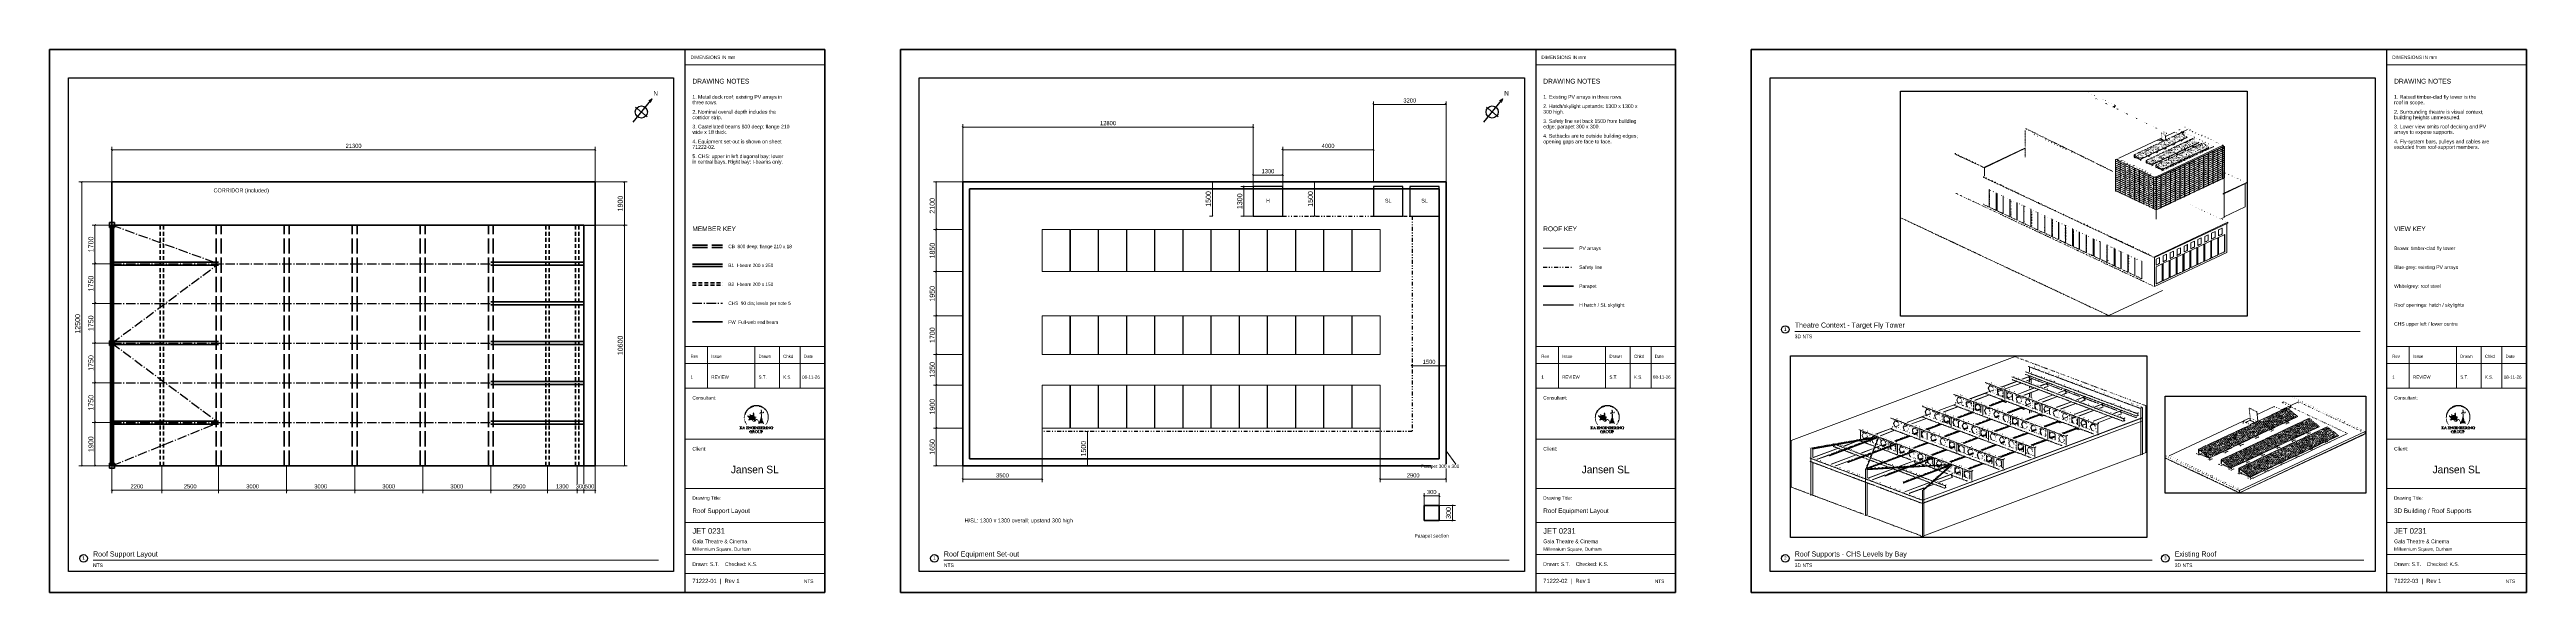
# Model space of a CAD drawing. Header units: millimetres. Extents: x 5 to 1315, y 5 to 292.
import ezdxf
from ezdxf.enums import TextEntityAlignment as Align

# ---------------------------------------------------------------- set-up
doc = ezdxf.new("R2010")
doc.units = ezdxf.units.MM
for name, pattern in [('B2_SHORT_DASH', [3.2, 2, -1.2]), ('CB_LONG_DASH', [10.2, 8, -2.2]), ('CHS_DASH_DOT', [7.5, 5, -1, 0.5, -1]), ('SAFETY_CHAIN_2', [5.8, 2, -1, 0.4, -1, 0.4, -1])]:
    doc.linetypes.add(name, pattern=pattern)
for name, color, linetype in [('B2_BEAMS', 7, 'Continuous'), ('CASTELLATED', 7, 'Continuous'), ('CHS_BRACES', 7, 'Continuous'), ('DIMENSIONS', 7, 'Continuous'), ('EXISTING', 7, 'Continuous'), ('FRAME', 7, 'Continuous'), ('FULL_WEB', 7, 'Continuous'), ('I_BEAMS', 7, 'Continuous'), ('PARAPET', 7, 'Continuous'), ('PV', 7, 'Continuous'), ('REFERENCE', 7, 'Continuous'), ('ROOF_OPENINGS', 7, 'Continuous'), ('SAFETY', 7, 'Continuous'), ('TEXT', 7, 'Continuous')]:
    doc.layers.add(name, color=color, linetype=linetype)
picture_1 = doc.add_image_def('image1.png', size_in_pixel=(1967, 1277))
picture_2 = doc.add_image_def('image2.png', size_in_pixel=(1777, 905))
picture_3 = doc.add_image_def('image3.png', size_in_pixel=(1577, 763))

# ---------------------------------------------------------------- blocks, each defined once
blk = doc.blocks.new('SHEET_01')
at = {"layer": 'B2_BEAMS', "color": 7, "linetype": 'B2_SHORT_DASH', "lineweight": 40}
for p, q in [((63.5, 72), (63.5, 199.2)), ((65.3, 72), (65.3, 199.2)), ((267.5, 72), (267.5, 199.2)), ((269.3, 72), (269.3, 199.2)), ((283.1, 72), (283.1, 199.2)), ((284.9, 72), (284.9, 199.2)), ((345, 168.6), (361, 168.6)), ((345, 167.4), (361, 167.4))]:
    blk.add_line(p, q, dxfattribs=at)
at = {"layer": 'CASTELLATED', "color": 7, "linetype": 'CB_LONG_DASH', "lineweight": 50}
for p, q in [((93.1, 72), (93.1, 199.2)), ((95.7, 72), (95.7, 199.2)), ((129.1, 72), (129.1, 199.2)), ((131.7, 72), (131.7, 199.2)), ((165.1, 72), (165.1, 199.2)), ((167.7, 72), (167.7, 199.2)), ((201.1, 72), (201.1, 199.2)), ((203.7, 72), (203.7, 199.2)), ((237.1, 72), (237.1, 199.2)), ((239.7, 72), (239.7, 199.2)), ((345, 188.6), (361, 188.6)), ((345, 187.4), (361, 187.4))]:
    blk.add_line(p, q, dxfattribs=at)
at = {"layer": 'CHS_BRACES', "color": 7, "linetype": 'CHS_DASH_DOT', "lineweight": 30}
for p, q in [((38, 199.2), (94.4, 178.8)), ((38, 178.8), (238.4, 178.8)), ((38, 136.8), (94.4, 178.8)), ((38, 157.8), (238.4, 157.8)), ((345, 158), (361, 158)), ((38, 136.8), (238.4, 136.8)), ((38, 136.8), (94.4, 94.8)), ((38, 115.8), (238.4, 115.8)), ((38, 94.8), (238.4, 94.8)), ((38, 72), (94.4, 94.8))]:
    blk.add_line(p, q, dxfattribs=at)
at = {"layer": 'DIMENSIONS', "color": 7, "linetype": 'Continuous', "lineweight": 13}
for p, q in [((37.6, 239.3), (38.4, 238.7)), ((38, 222), (38, 240.5)), ((38, 239), (293.6, 239)), ((293.2, 239.3), (293.9, 238.7)), ((293.6, 222), (293.6, 240.5)), ((38, 222), (20.5, 222)), ((21.6, 221.7), (22.4, 222.3)), ((22, 222), (22, 72)), ((293.6, 222), (310.5, 222)), ((308.6, 221.7), (309.4, 222.3)), ((309, 199.2), (309, 222)), ((38, 199.2), (27.5, 199.2)), ((28.6, 198.8), (29.4, 199.6)), ((29, 178.8), (29, 199.2)), ((293.6, 199.2), (310.5, 199.2)), ((293.6, 199.2), (310.5, 199.2)), ((308.6, 198.8), (309.4, 199.6)), ((308.6, 198.8), (309.4, 199.6)), ((309, 72), (309, 199.2)), ((38, 178.8), (27.5, 178.8)), ((38, 178.8), (27.5, 178.8)), ((28.6, 178.4), (29.4, 179.2)), ((28.6, 178.4), (29.4, 179.2)), ((29, 157.8), (29, 178.8)), ((38, 157.8), (27.5, 157.8)), ((38, 157.8), (27.5, 157.8)), ((28.6, 157.4), (29.4, 158.2)), ((28.6, 157.4), (29.4, 158.2)), ((29, 136.8), (29, 157.8)), ((38, 136.8), (27.5, 136.8)), ((38, 136.8), (27.5, 136.8)), ((28.6, 136.4), (29.4, 137.2)), ((28.6, 136.4), (29.4, 137.2)), ((29, 115.8), (29, 136.8)), ((38, 115.8), (27.5, 115.8)), ((38, 115.8), (27.5, 115.8)), ((28.6, 115.5), (29.4, 116.2)), ((28.6, 115.5), (29.4, 116.2)), ((29, 94.8), (29, 115.8)), ((38, 94.8), (27.5, 94.8)), ((38, 94.8), (27.5, 94.8)), ((28.6, 94.5), (29.4, 95.2)), ((28.6, 94.5), (29.4, 95.2)), ((29, 72), (29, 94.8)), ((38, 72), (20.5, 72)), ((21.6, 71.7), (22.4, 72.3)), ((38, 72), (27.5, 72)), ((28.6, 71.7), (29.4, 72.3)), ((38, 72), (38, 57.5)), ((64.4, 72), (64.4, 57.5)), ((64.4, 72), (64.4, 57.5)), ((94.4, 72), (94.4, 57.5)), ((94.4, 72), (94.4, 57.5)), ((130.4, 72), (130.4, 57.5)), ((130.4, 72), (130.4, 57.5)), ((166.4, 72), (166.4, 57.5)), ((166.4, 72), (166.4, 57.5)), ((202.4, 72), (202.4, 57.5)), ((202.4, 72), (202.4, 57.5)), ((238.4, 72), (238.4, 57.5)), ((238.4, 72), (238.4, 57.5)), ((268.4, 72), (268.4, 57.5)), ((268.4, 72), (268.4, 57.5)), ((284, 72), (284, 62.5)), ((284, 72), (284, 62.5)), ((287.6, 72), (287.6, 62.5)), ((287.6, 72), (287.6, 62.5)), ((293.6, 72), (310.5, 72)), ((293.6, 72), (293.6, 57.5)), ((308.6, 71.7), (309.4, 72.3)), ((37.6, 59.3), (38.4, 58.7)), ((38, 59), (64.4, 59)), ((64.1, 59.3), (64.8, 58.7)), ((64.1, 59.3), (64.8, 58.7)), ((64.4, 59), (94.4, 59)), ((94.1, 59.3), (94.8, 58.7)), ((94.1, 59.3), (94.8, 58.7)), ((94.4, 59), (130.4, 59)), ((130.1, 59.3), (130.8, 58.7)), ((130.1, 59.3), (130.8, 58.7)), ((130.4, 59), (166.4, 59)), ((166.1, 59.3), (166.8, 58.7)), ((166.1, 59.3), (166.8, 58.7)), ((166.4, 59), (202.4, 59)), ((202.1, 59.3), (202.8, 58.7)), ((202.1, 59.3), (202.8, 58.7)), ((202.4, 59), (238.4, 59)), ((238.1, 59.3), (238.8, 58.7)), ((238.1, 59.3), (238.8, 58.7)), ((238.4, 59), (268.4, 59)), ((268.1, 59.3), (268.8, 58.7)), ((268.1, 59.3), (268.8, 58.7)), ((268.4, 59), (284, 59)), ((283.6, 59.3), (284.4, 58.7)), ((283.6, 59.3), (284.4, 58.7)), ((284, 59.8), (284, 57.5)), ((284, 59.8), (284, 57.5)), ((284, 59), (287.6, 59)), ((287.2, 59.3), (287.9, 58.7)), ((287.2, 59.3), (287.9, 58.7)), ((287.6, 59.8), (287.6, 57.5)), ((287.6, 59.8), (287.6, 57.5)), ((287.6, 59), (293.6, 59)), ((293.2, 59.3), (293.9, 58.7))]:
    blk.add_line(p, q, dxfattribs=at)
at = {"layer": 'EXISTING', "color": 7, "linetype": 'Continuous', "lineweight": 70}
for p, q in [((293.6, 222), (38, 222)), ((38, 222), (38, 72)), ((293.6, 72), (293.6, 222)), ((38, 72), (293.6, 72))]:
    blk.add_line(p, q, dxfattribs=at)
at = {"layer": 'FRAME', "color": 7, "linetype": 'Continuous', "lineweight": 35}
for p, q in [((5, 292), (415, 292)), ((5, 5), (5, 292)), ((415, 292), (415, 5)), ((415, 5), (5, 5))]:
    blk.add_line(p, q, dxfattribs=at)
at = {"layer": 'FRAME', "color": 7, "linetype": 'Continuous', "lineweight": 30}
blk.add_line((341, 292), (341, 5), dxfattribs=at)
at = {"layer": 'FRAME', "color": 7, "linetype": 'Continuous', "lineweight": 25}
for p, q in [((15, 277), (335, 277)), ((15, 16), (15, 277)), ((335, 277), (335, 16)), ((313.6, 253.6), (323.7, 266)), ((335, 16), (15, 16))]:
    blk.add_line(p, q, dxfattribs=at)
at = {"layer": 'FRAME', "color": 7, "linetype": 'Continuous', "lineweight": 18}
blk.add_line((341, 284), (415, 284), dxfattribs=at)
at = {"layer": 'FRAME', "color": 7, "linetype": 'Continuous', "lineweight": 20}
for p, q in [((323.7, 266), (321.9, 264.9)), ((323.7, 266), (322.9, 264)), ((341, 135), (415, 135)), ((341, 126), (415, 126)), ((341, 113), (415, 113)), ((341, 86), (415, 86)), ((341, 60), (415, 60)), ((341, 42), (415, 42)), ((341, 25), (415, 25)), ((341, 15), (415, 15))]:
    blk.add_line(p, q, dxfattribs=at)
at = {"layer": 'FRAME', "color": 7, "linetype": 'Continuous', "lineweight": 15}
for p, q in [((314.9, 261.5), (321.1, 256.5)), ((353, 135), (353, 113)), ((378, 135), (378, 113)), ((391, 135), (391, 113)), ((402, 135), (402, 113)), ((28, 22), (327, 22))]:
    blk.add_line(p, q, dxfattribs=at)
at = {"layer": 'FRAME', "color": 7, "linetype": 'Continuous', "lineweight": 40}
for p, q in [((36.7, 200.5), (39.3, 200.5)), ((36.7, 197.9), (36.7, 200.5)), ((39.3, 197.9), (36.7, 197.9)), ((39.3, 200.5), (39.3, 197.9)), ((36.7, 138.1), (39.3, 138.1)), ((36.7, 135.5), (36.7, 138.1)), ((39.3, 135.5), (36.7, 135.5)), ((39.3, 138.1), (39.3, 135.5)), ((36.7, 73.3), (39.3, 73.3)), ((36.7, 70.7), (36.7, 73.3)), ((39.3, 70.7), (36.7, 70.7)), ((39.3, 73.3), (39.3, 70.7))]:
    blk.add_line(p, q, dxfattribs=at)
at = {"layer": 'FRAME'}
for centre, radius in [((318, 259), 3.2), ((23, 23), 2)]:
    blk.add_circle(centre, radius, dxfattribs=at)
at = {"layer": 'FRAME', "color": 7}
for points in [[(369.9, 92.9), (371.2, 92.9), (369.9, 92.7), (371.2, 92.7)], [(369.9, 92.7), (371.4, 92.7), (369.9, 92.5), (371.4, 92.5)], [(370.1, 92.5), (371.2, 92.5), (370.1, 92.3), (371.2, 92.3)], [(370.1, 92.3), (370.9, 92.3), (370.1, 92.2), (370.9, 92.2)], [(370.1, 92.2), (370.9, 92.2), (370.1, 92), (370.9, 92)], [(370.1, 92), (371, 92), (370.1, 91.8), (371, 91.8)], [(370.1, 91.8), (371.2, 91.8), (370.1, 91.6), (371.2, 91.6)], [(371.4, 91.8), (372.7, 91.8), (371.4, 91.6), (372.7, 91.6)], [(371.6, 92.2), (372.6, 92.2), (371.6, 92), (372.6, 92)], [(371.6, 92), (372.7, 92), (371.6, 91.8), (372.7, 91.8)], [(371.8, 92.5), (372.6, 92.5), (371.8, 92.3), (372.6, 92.3)], [(371.8, 92.3), (372.6, 92.3), (371.8, 92.2), (372.6, 92.2)], [(372, 92.9), (372.2, 92.9), (372, 92.7), (372.2, 92.7)], [(372, 92.7), (372.4, 92.7), (372, 92.5), (372.4, 92.5)], [(372.2, 97.6), (372.7, 97.6), (372.2, 97.4), (372.7, 97.4)], [(372.2, 97.4), (372.7, 97.4), (372.2, 97.3), (372.7, 97.3)], [(372.4, 99.1), (373.1, 99.1), (372.4, 99), (373.1, 99)], [(372.4, 99), (373.1, 99), (372.4, 98.8), (373.1, 98.8)], [(372.4, 98.8), (372.9, 98.8), (372.4, 98.6), (372.9, 98.6)], [(372.4, 98.6), (372.9, 98.6), (372.4, 98.4), (372.9, 98.4)], [(372.4, 98.4), (372.9, 98.4), (372.4, 98.2), (372.9, 98.2)], [(372.4, 98.2), (372.9, 98.2), (372.4, 98), (372.9, 98)], [(372.4, 98), (372.9, 98), (372.4, 97.8), (372.9, 97.8)], [(372.4, 97.8), (372.9, 97.8), (372.4, 97.6), (372.9, 97.6)], [(372.4, 97.3), (372.7, 97.3), (372.4, 97.1), (372.7, 97.1)], [(372.4, 97.1), (372.7, 97.1), (372.4, 96.9), (372.7, 96.9)], [(372.4, 96.9), (372.7, 96.9), (372.4, 96.7), (372.7, 96.7)], [(372.4, 96.7), (372.7, 96.7), (372.4, 96.5), (372.7, 96.5)], [(372.4, 96.5), (372.9, 96.5), (372.4, 96.3), (372.9, 96.3)], [(372.4, 96.3), (372.9, 96.3), (372.4, 96.1), (372.9, 96.1)], [(372.4, 96.1), (372.9, 96.1), (372.4, 95.9), (372.9, 95.9)], [(372.6, 99.7), (373.3, 99.7), (372.6, 99.5), (373.3, 99.5)], [(372.6, 99.5), (373.3, 99.5), (372.6, 99.3), (373.3, 99.3)], [(372.6, 99.3), (373.1, 99.3), (372.6, 99.1), (373.1, 99.1)], [(372.6, 95.9), (372.9, 95.9), (372.6, 95.7), (372.9, 95.7)], [(372.6, 95.7), (372.9, 95.7), (372.6, 95.6), (372.9, 95.6)], [(372.6, 95.6), (373.1, 95.6), (372.6, 95.4), (373.1, 95.4)], [(372.7, 100.1), (373.5, 100.1), (372.7, 99.9), (373.5, 99.9)], [(372.7, 99.9), (373.3, 99.9), (372.7, 99.7), (373.3, 99.7)], [(372.7, 95.4), (373.1, 95.4), (372.7, 95.2), (373.1, 95.2)], [(372.7, 95.2), (373.1, 95.2), (372.7, 95), (373.1, 95)], [(372.9, 100.5), (373.7, 100.5), (372.9, 100.3), (373.7, 100.3)], [(372.9, 100.3), (373.7, 100.3), (372.9, 100.1), (373.7, 100.1)], [(372.9, 95), (373.3, 95), (372.9, 94.8), (373.3, 94.8)], [(372.9, 94.8), (373.3, 94.8), (372.9, 94.6), (373.3, 94.6)], [(373.1, 100.8), (373.9, 100.8), (373.1, 100.7), (373.9, 100.7)], [(373.1, 100.7), (373.9, 100.7), (373.1, 100.5), (373.9, 100.5)], [(373.1, 94.6), (373.5, 94.6), (373.1, 94.4), (373.5, 94.4)], [(373.1, 94.4), (373.5, 94.4), (373.1, 94.2), (373.5, 94.2)], [(373.3, 101.2), (374.2, 101.2), (373.3, 101), (374.2, 101)], [(373.3, 101), (374.1, 101), (373.3, 100.8), (374.1, 100.8)], [(373.3, 94.2), (373.7, 94.2), (373.3, 94), (373.7, 94)], [(373.3, 92.9), (375, 92.9), (373.3, 92.7), (375, 92.7)], [(373.3, 92.7), (375.2, 92.7), (373.3, 92.5), (375.2, 92.5)], [(373.3, 91.8), (373.9, 91.8), (373.3, 91.6), (373.9, 91.6)], [(373.5, 101.4), (374.4, 101.4), (373.5, 101.2), (374.4, 101.2)], [(373.5, 94), (373.7, 94), (373.5, 93.9), (373.7, 93.9)], [(373.5, 93.9), (373.9, 93.9), (373.5, 93.7), (373.9, 93.7)], [(373.5, 92.5), (373.9, 92.5), (373.5, 92.3), (373.9, 92.3)], [(373.5, 92.3), (374.4, 92.3), (373.5, 92.2), (374.4, 92.2)], [(373.5, 92.2), (374.4, 92.2), (373.5, 92), (374.4, 92)], [(373.5, 92), (373.9, 92), (373.5, 91.8), (373.9, 91.8)], [(373.7, 101.6), (374.6, 101.6), (373.7, 101.4), (374.6, 101.4)], [(373.7, 93.7), (373.9, 93.7), (373.7, 93.5), (373.9, 93.5)], [(373.9, 101.8), (374.8, 101.8), (373.9, 101.6), (374.8, 101.6)], [(374.1, 102.2), (375.2, 102.2), (374.1, 102), (375.2, 102)], [(374.1, 102), (375, 102), (374.1, 101.8), (375, 101.8)], [(374.1, 98.2), (378, 98.2), (374.1, 98), (378, 98)], [(374.1, 92), (374.4, 92), (374.1, 91.8), (374.4, 91.8)], [(374.2, 98.8), (374.6, 98.8), (374.2, 98.6), (374.6, 98.6)], [(374.2, 98.6), (374.6, 98.6), (374.2, 98.4), (374.6, 98.4)], [(374.2, 98.4), (374.6, 98.4), (374.2, 98.2), (374.6, 98.2)], [(374.2, 98), (378.8, 98), (374.2, 97.8), (378.8, 97.8)], [(374.2, 92.5), (375.4, 92.5), (374.2, 92.3), (375.4, 92.3)], [(374.2, 91.8), (375, 91.8), (374.2, 91.6), (375, 91.6)], [(374.4, 102.4), (375.6, 102.4), (374.4, 102.2), (375.6, 102.2)], [(374.4, 97.8), (378.8, 97.8), (374.4, 97.6), (378.8, 97.6)], [(374.4, 96.3), (379.7, 96.3), (374.4, 96.1), (379.7, 96.1)], [(374.6, 102.5), (375.8, 102.5), (374.6, 102.4), (375.8, 102.4)], [(374.6, 97.6), (378.8, 97.6), (374.6, 97.4), (378.8, 97.4)], [(374.6, 96.5), (379.5, 96.5), (374.6, 96.3), (379.5, 96.3)], [(374.6, 96.1), (375.6, 96.1), (374.6, 95.9), (375.6, 95.9)], [(374.6, 92.3), (375.4, 92.3), (374.6, 92.2), (375.4, 92.2)], [(374.6, 92.2), (376.5, 92.2), (374.6, 92), (376.5, 92)], [(374.6, 92), (375, 92), (374.6, 91.8), (375, 91.8)], [(374.8, 102.7), (376.1, 102.7), (374.8, 102.5), (376.1, 102.5)], [(374.8, 97.4), (378.2, 97.4), (374.8, 97.3), (378.2, 97.3)], [(375, 102.9), (376.5, 102.9), (375, 102.7), (376.5, 102.7)], [(375, 97.3), (378.4, 97.3), (375, 97.1), (378.4, 97.1)], [(375, 97.1), (378.4, 97.1), (375, 96.9), (378.4, 96.9)], [(375, 96.9), (378.4, 96.9), (375, 96.7), (378.4, 96.7)], [(375, 96.7), (378.2, 96.7), (375, 96.5), (378.2, 96.5)], [(375.2, 99.3), (375.6, 99.3), (375.2, 99.1), (375.6, 99.1)], [(375.2, 99.1), (375.8, 99.1), (375.2, 99), (375.8, 99)], [(375.2, 99), (375.8, 99), (375.2, 98.8), (375.8, 98.8)], [(375.2, 98.8), (375.8, 98.8), (375.2, 98.6), (375.8, 98.6)], [(375.2, 98.6), (377.8, 98.6), (375.2, 98.4), (377.8, 98.4)], [(375.2, 98.4), (377.8, 98.4), (375.2, 98.2), (377.8, 98.2)], [(375.2, 92), (376.5, 92), (375.2, 91.8), (376.5, 91.8)], [(375.4, 103.1), (377.1, 103.1), (375.4, 102.9), (377.1, 102.9)], [(375.4, 91.8), (375.9, 91.8), (375.4, 91.6), (375.9, 91.6)], [(375.6, 103.3), (377.6, 103.3), (375.6, 103.1), (377.6, 103.1)], [(375.6, 92.9), (375.9, 92.9), (375.6, 92.7), (375.9, 92.7)], [(375.6, 92.7), (377.5, 92.7), (375.6, 92.5), (377.5, 92.5)], [(375.6, 92.5), (376.7, 92.5), (375.6, 92.3), (376.7, 92.3)], [(375.6, 92.3), (376.5, 92.3), (375.6, 92.2), (376.5, 92.2)], [(375.9, 103.5), (381.8, 103.5), (375.9, 103.3), (381.8, 103.3)], [(375.9, 98.8), (377.8, 98.8), (375.9, 98.6), (377.8, 98.6)], [(376.1, 91.8), (376.7, 91.8), (376.1, 91.6), (376.7, 91.6)], [(376.3, 103.7), (381.4, 103.7), (376.3, 103.5), (381.4, 103.5)], [(376.3, 96.1), (378.8, 96.1), (376.3, 95.9), (378.8, 95.9)], [(376.5, 92.9), (377.5, 92.9), (376.5, 92.7), (377.5, 92.7)], [(376.7, 95.9), (377.1, 95.9), (376.7, 95.7), (377.1, 95.7)], [(376.7, 95.7), (377.3, 95.7), (376.7, 95.6), (377.3, 95.6)], [(376.9, 103.9), (380.9, 103.9), (376.9, 103.7), (380.9, 103.7)], [(376.9, 99.7), (377.8, 99.7), (376.9, 99.5), (377.8, 99.5)], [(376.9, 99.5), (377.8, 99.5), (376.9, 99.3), (377.8, 99.3)], [(376.9, 99.1), (377.8, 99.1), (376.9, 99), (377.8, 99)], [(376.9, 99), (377.8, 99), (376.9, 98.8), (377.8, 98.8)], [(376.9, 95.6), (378.4, 95.6), (376.9, 95.4), (378.4, 95.4)], [(376.9, 92.2), (378.2, 92.2), (376.9, 92), (378.2, 92)], [(377.1, 99.9), (377.6, 99.9), (377.1, 99.7), (377.6, 99.7)], [(377.1, 99.3), (377.8, 99.3), (377.1, 99.1), (377.8, 99.1)], [(377.1, 95.4), (378.2, 95.4), (377.1, 95.2), (378.2, 95.2)], [(377.1, 92.5), (377.5, 92.5), (377.1, 92.3), (377.5, 92.3)], [(377.1, 92.3), (377.5, 92.3), (377.1, 92.2), (377.5, 92.2)], [(377.1, 92), (378.2, 92), (377.1, 91.8), (378.2, 91.8)], [(377.1, 91.8), (377.5, 91.8), (377.1, 91.6), (377.5, 91.6)], [(377.3, 100.3), (377.5, 100.3), (377.3, 100.1), (377.5, 100.1)], [(377.3, 100.1), (377.6, 100.1), (377.3, 99.9), (377.6, 99.9)], [(377.5, 95.9), (378.6, 95.9), (377.5, 95.7), (378.6, 95.7)], [(377.6, 104.1), (380.3, 104.1), (377.6, 103.9), (380.3, 103.9)], [(377.6, 92.9), (378.6, 92.9), (377.6, 92.7), (378.6, 92.7)], [(377.6, 92.7), (379, 92.7), (377.6, 92.5), (379, 92.5)], [(377.6, 92.5), (378.2, 92.5), (377.6, 92.3), (378.2, 92.3)], [(377.6, 92.3), (378.2, 92.3), (377.6, 92.2), (378.2, 92.2)], [(377.6, 91.8), (378.2, 91.8), (377.6, 91.6), (378.2, 91.6)], [(377.8, 95.7), (378.6, 95.7), (377.8, 95.6), (378.6, 95.6)], [(378.4, 92.5), (379, 92.5), (378.4, 92.3), (379, 92.3)], [(378.4, 92.3), (379.2, 92.3), (378.4, 92.2), (379.2, 92.2)], [(378.4, 92.2), (379.7, 92.2), (378.4, 92), (379.7, 92)], [(378.4, 92), (378.8, 92), (378.4, 91.8), (378.8, 91.8)], [(378.4, 91.8), (378.8, 91.8), (378.4, 91.6), (378.8, 91.6)], [(378.6, 96.7), (379.2, 96.7), (378.6, 96.5), (379.2, 96.5)], [(379, 92), (379.7, 92), (379, 91.8), (379.7, 91.8)], [(379.2, 91.8), (379.7, 91.8), (379.2, 91.6), (379.7, 91.6)], [(379.4, 96.1), (379.9, 96.1), (379.4, 95.9), (379.9, 95.9)], [(379.4, 92.9), (380.9, 92.9), (379.4, 92.7), (380.9, 92.7)], [(379.4, 92.7), (383.5, 92.7), (379.4, 92.5), (383.5, 92.5)], [(379.4, 92.5), (379.7, 92.5), (379.4, 92.3), (379.7, 92.3)], [(379.4, 92.3), (379.7, 92.3), (379.4, 92.2), (379.7, 92.2)], [(379.5, 95.9), (379.9, 95.9), (379.5, 95.7), (379.9, 95.7)], [(379.7, 95.7), (380.1, 95.7), (379.7, 95.6), (380.1, 95.6)], [(379.7, 95.6), (380.1, 95.6), (379.7, 95.4), (380.1, 95.4)], [(379.7, 95.4), (380.1, 95.4), (379.7, 95.2), (380.1, 95.2)], [(379.9, 95.2), (382.6, 95.2), (379.9, 95), (382.6, 95)], [(379.9, 95), (382.6, 95), (379.9, 94.8), (382.6, 94.8)], [(379.9, 94.8), (382.8, 94.8), (379.9, 94.6), (382.8, 94.6)], [(379.9, 94.6), (382.8, 94.6), (379.9, 94.4), (382.8, 94.4)], [(379.9, 94.4), (380.7, 94.4), (379.9, 94.2), (380.7, 94.2)], [(379.9, 92.5), (380.5, 92.5), (379.9, 92.3), (380.5, 92.3)], [(379.9, 92.3), (380.9, 92.3), (379.9, 92.2), (380.9, 92.2)], [(379.9, 92.2), (381.1, 92.2), (379.9, 92), (381.1, 92)], [(379.9, 92), (380.9, 92), (379.9, 91.8), (380.9, 91.8)], [(379.9, 91.8), (380.5, 91.8), (379.9, 91.6), (380.5, 91.6)], [(380.1, 94.2), (380.3, 94.2), (380.1, 94), (380.3, 94)], [(380.3, 103.3), (382.2, 103.3), (380.3, 103.1), (382.2, 103.1)], [(380.3, 99.9), (381.1, 99.9), (380.3, 99.7), (381.1, 99.7)], [(380.3, 95.4), (382.6, 95.4), (380.3, 95.2), (382.6, 95.2)], [(380.5, 100.1), (382.8, 100.1), (380.5, 99.9), (382.8, 99.9)], [(380.5, 99.7), (380.9, 99.7), (380.5, 99.5), (380.9, 99.5)], [(380.5, 95.9), (382.2, 95.9), (380.5, 95.7), (382.2, 95.7)], [(380.5, 95.7), (382.4, 95.7), (380.5, 95.6), (382.4, 95.6)], [(380.5, 95.6), (382.4, 95.6), (380.5, 95.4), (382.4, 95.4)], [(380.7, 100.3), (382.2, 100.3), (380.7, 100.1), (382.2, 100.1)], [(380.7, 99.5), (381.1, 99.5), (380.7, 99.3), (381.1, 99.3)], [(380.7, 96.5), (382.2, 96.5), (380.7, 96.3), (382.2, 96.3)], [(380.7, 96.3), (382.2, 96.3), (380.7, 96.1), (382.2, 96.1)], [(380.7, 96.1), (382.2, 96.1), (380.7, 95.9), (382.2, 95.9)], [(380.7, 92.5), (381.1, 92.5), (380.7, 92.3), (381.1, 92.3)], [(380.7, 91.8), (381.8, 91.8), (380.7, 91.6), (381.8, 91.6)], [(380.9, 101.4), (381.6, 101.4), (380.9, 101.2), (381.6, 101.2)], [(380.9, 97.1), (382, 97.1), (380.9, 96.9), (382, 96.9)], [(380.9, 96.9), (382, 96.9), (380.9, 96.7), (382, 96.7)], [(380.9, 96.7), (382, 96.7), (380.9, 96.5), (382, 96.5)], [(381.1, 103.1), (382.6, 103.1), (381.1, 102.9), (382.6, 102.9)], [(381.1, 101.6), (381.6, 101.6), (381.1, 101.4), (381.6, 101.4)], [(381.1, 100.5), (381.8, 100.5), (381.1, 100.3), (381.8, 100.3)], [(381.1, 99.3), (381.8, 99.3), (381.1, 99.1), (381.8, 99.1)], [(381.1, 98), (381.8, 98), (381.1, 97.8), (381.8, 97.8)], [(381.1, 97.8), (381.8, 97.8), (381.1, 97.6), (381.8, 97.6)], [(381.1, 97.6), (381.8, 97.6), (381.1, 97.4), (381.8, 97.4)], [(381.1, 97.4), (381.8, 97.4), (381.1, 97.3), (381.8, 97.3)], [(381.1, 97.3), (382, 97.3), (381.1, 97.1), (382, 97.1)], [(381.1, 92.9), (382.2, 92.9), (381.1, 92.7), (382.2, 92.7)], [(381.2, 101.2), (381.8, 101.2), (381.2, 101), (381.8, 101)], [(381.2, 101), (381.8, 101), (381.2, 100.8), (381.8, 100.8)], [(381.2, 100.8), (381.8, 100.8), (381.2, 100.7), (381.8, 100.7)], [(381.2, 100.7), (381.8, 100.7), (381.2, 100.5), (381.8, 100.5)], [(381.2, 99.9), (381.6, 99.9), (381.2, 99.7), (381.6, 99.7)], [(381.2, 99.7), (381.8, 99.7), (381.2, 99.5), (381.8, 99.5)], [(381.2, 99.5), (381.6, 99.5), (381.2, 99.3), (381.6, 99.3)], [(381.2, 99.1), (381.8, 99.1), (381.2, 99), (381.8, 99)], [(381.2, 99), (381.8, 99), (381.2, 98.8), (381.8, 98.8)], [(381.2, 98.8), (381.8, 98.8), (381.2, 98.6), (381.8, 98.6)], [(381.2, 98.6), (381.8, 98.6), (381.2, 98.4), (381.8, 98.4)], [(381.2, 98.4), (381.8, 98.4), (381.2, 98.2), (381.8, 98.2)], [(381.2, 98.2), (381.8, 98.2), (381.2, 98), (381.8, 98)], [(381.2, 92.5), (381.8, 92.5), (381.2, 92.3), (381.8, 92.3)], [(381.2, 92.3), (382.2, 92.3), (381.2, 92.2), (382.2, 92.2)], [(381.2, 92.2), (382.2, 92.2), (381.2, 92), (382.2, 92)], [(381.2, 92), (381.8, 92), (381.2, 91.8), (381.8, 91.8)], [(381.4, 102.9), (382.8, 102.9), (381.4, 102.7), (382.8, 102.7)], [(382, 102.7), (383.1, 102.7), (382, 102.5), (383.1, 102.5)], [(382, 99.9), (382.6, 99.9), (382, 99.7), (382.6, 99.7)], [(382, 92.5), (382.4, 92.5), (382, 92.3), (382.4, 92.3)], [(382, 92), (382.2, 92), (382, 91.8), (382.2, 91.8)], [(382.2, 102.5), (383.3, 102.5), (382.2, 102.4), (383.3, 102.4)], [(382.2, 91.8), (383.5, 91.8), (382.2, 91.6), (383.5, 91.6)], [(382.4, 100.5), (382.8, 100.5), (382.4, 100.3), (382.8, 100.3)], [(382.4, 100.3), (382.8, 100.3), (382.4, 100.1), (382.8, 100.1)], [(382.4, 94.4), (382.9, 94.4), (382.4, 94.2), (382.9, 94.2)], [(382.4, 92.9), (383.3, 92.9), (382.4, 92.7), (383.3, 92.7)], [(382.6, 102.4), (383.5, 102.4), (382.6, 102.2), (383.5, 102.2)], [(382.6, 94.2), (382.8, 94.2), (382.6, 94), (382.8, 94)], [(382.6, 92.5), (383.7, 92.5), (382.6, 92.3), (383.7, 92.3)], [(382.6, 92.3), (383.7, 92.3), (382.6, 92.2), (383.7, 92.2)], [(382.6, 92.2), (383.7, 92.2), (382.6, 92), (383.7, 92)], [(382.6, 92), (383.5, 92), (382.6, 91.8), (383.5, 91.8)], [(382.8, 102.2), (383.7, 102.2), (382.8, 102), (383.7, 102)], [(382.9, 102), (383.9, 102), (382.9, 101.8), (383.9, 101.8)], [(383.1, 101.8), (384.1, 101.8), (383.1, 101.6), (384.1, 101.6)], [(383.3, 101.6), (384.1, 101.6), (383.3, 101.4), (384.1, 101.4)], [(383.5, 101.4), (384.3, 101.4), (383.5, 101.2), (384.3, 101.2)], [(383.7, 101.2), (384.4, 101.2), (383.7, 101), (384.4, 101)], [(383.7, 94), (384.1, 94), (383.7, 93.9), (384.1, 93.9)], [(383.7, 93.9), (384.1, 93.9), (383.7, 93.7), (384.1, 93.7)], [(383.7, 93.7), (383.9, 93.7), (383.7, 93.5), (383.9, 93.5)], [(383.9, 101), (384.6, 101), (383.9, 100.8), (384.6, 100.8)], [(383.9, 94.2), (384.3, 94.2), (383.9, 94), (384.3, 94)], [(383.9, 92.9), (384.8, 92.9), (383.9, 92.7), (384.8, 92.7)], [(383.9, 92.7), (385.2, 92.7), (383.9, 92.5), (385.2, 92.5)], [(383.9, 92.5), (384.4, 92.5), (383.9, 92.3), (384.4, 92.3)], [(383.9, 92.3), (384.4, 92.3), (383.9, 92.2), (384.4, 92.2)], [(383.9, 92.2), (384.4, 92.2), (383.9, 92), (384.4, 92)], [(383.9, 92), (384.4, 92), (383.9, 91.8), (384.4, 91.8)], [(383.9, 91.8), (384.4, 91.8), (383.9, 91.6), (384.4, 91.6)], [(384.1, 100.8), (384.6, 100.8), (384.1, 100.7), (384.6, 100.7)], [(384.1, 100.7), (384.8, 100.7), (384.1, 100.5), (384.8, 100.5)], [(384.1, 94.6), (384.6, 94.6), (384.1, 94.4), (384.6, 94.4)], [(384.1, 94.4), (384.4, 94.4), (384.1, 94.2), (384.4, 94.2)], [(384.3, 100.5), (384.8, 100.5), (384.3, 100.3), (384.8, 100.3)], [(384.3, 100.3), (385, 100.3), (384.3, 100.1), (385, 100.1)], [(384.3, 95), (384.8, 95), (384.3, 94.8), (384.8, 94.8)], [(384.3, 94.8), (384.6, 94.8), (384.3, 94.6), (384.6, 94.6)], [(384.4, 100.1), (385, 100.1), (384.4, 99.9), (385, 99.9)], [(384.4, 99.9), (385, 99.9), (384.4, 99.7), (385, 99.7)], [(384.4, 95.6), (385, 95.6), (384.4, 95.4), (385, 95.4)], [(384.4, 95.4), (385, 95.4), (384.4, 95.2), (385, 95.2)], [(384.4, 95.2), (384.8, 95.2), (384.4, 95), (384.8, 95)], [(384.6, 99.7), (385.2, 99.7), (384.6, 99.5), (385.2, 99.5)], [(384.6, 99.5), (385.2, 99.5), (384.6, 99.3), (385.2, 99.3)], [(384.6, 99.3), (385.2, 99.3), (384.6, 99.1), (385.2, 99.1)], [(384.6, 99.1), (385.4, 99.1), (384.6, 99), (385.4, 99)], [(384.6, 96.1), (385.2, 96.1), (384.6, 95.9), (385.2, 95.9)], [(384.6, 95.9), (385.2, 95.9), (384.6, 95.7), (385.2, 95.7)], [(384.6, 95.7), (385, 95.7), (384.6, 95.6), (385, 95.6)], [(384.6, 92.5), (385.4, 92.5), (384.6, 92.3), (385.4, 92.3)], [(384.6, 92.3), (385.4, 92.3), (384.6, 92.2), (385.4, 92.2)], [(384.6, 92.2), (386.7, 92.2), (384.6, 92), (386.7, 92)], [(384.6, 92), (385, 92), (384.6, 91.8), (385, 91.8)], [(384.6, 91.8), (385, 91.8), (384.6, 91.6), (385, 91.6)], [(384.8, 99), (385.4, 99), (384.8, 98.8), (385.4, 98.8)], [(384.8, 98.8), (385.4, 98.8), (384.8, 98.6), (385.4, 98.6)], [(384.8, 98.6), (385.4, 98.6), (384.8, 98.4), (385.4, 98.4)], [(384.8, 98.4), (385.4, 98.4), (384.8, 98.2), (385.4, 98.2)], [(384.8, 98.2), (385.4, 98.2), (384.8, 98), (385.4, 98)], [(384.8, 98), (385.4, 98), (384.8, 97.8), (385.4, 97.8)], [(384.8, 97.8), (385.4, 97.8), (384.8, 97.6), (385.4, 97.6)], [(384.8, 97.6), (385.4, 97.6), (384.8, 97.4), (385.4, 97.4)], [(384.8, 97.4), (385.4, 97.4), (384.8, 97.3), (385.4, 97.3)], [(384.8, 97.3), (385.4, 97.3), (384.8, 97.1), (385.4, 97.1)], [(384.8, 97.1), (385.4, 97.1), (384.8, 96.9), (385.4, 96.9)], [(384.8, 96.9), (385.4, 96.9), (384.8, 96.7), (385.4, 96.7)], [(384.8, 96.7), (385.4, 96.7), (384.8, 96.5), (385.4, 96.5)], [(384.8, 96.5), (385.4, 96.5), (384.8, 96.3), (385.4, 96.3)], [(384.8, 96.3), (385.2, 96.3), (384.8, 96.1), (385.2, 96.1)], [(385.2, 92), (386.7, 92), (385.2, 91.8), (386.7, 91.8)], [(385.4, 91.8), (386.7, 91.8), (385.4, 91.6), (386.7, 91.6)], [(385.6, 92.9), (386.1, 92.9), (385.6, 92.7), (386.1, 92.7)], [(385.6, 92.7), (387.7, 92.7), (385.6, 92.5), (387.7, 92.5)], [(385.8, 92.5), (386.7, 92.5), (385.8, 92.3), (386.7, 92.3)], [(385.8, 92.3), (386.7, 92.3), (385.8, 92.2), (386.7, 92.2)], [(386.5, 92.9), (387.5, 92.9), (386.5, 92.7), (387.5, 92.7)], [(387.1, 92.2), (387.9, 92.2), (387.1, 92), (387.9, 92)], [(387.1, 92), (387.7, 92), (387.1, 91.8), (387.7, 91.8)], [(387.1, 91.8), (387.7, 91.8), (387.1, 91.6), (387.7, 91.6)], [(387.3, 92.5), (387.7, 92.5), (387.3, 92.3), (387.7, 92.3)], [(387.3, 92.3), (387.7, 92.3), (387.3, 92.2), (387.7, 92.2)], [(369.9, 91.6), (372, 91.6), (369.9, 91.4), (372, 91.4)], [(369.9, 91.4), (370.7, 91.4), (369.9, 91.2), (370.7, 91.2)], [(370.9, 91.4), (372, 91.4), (370.9, 91.2), (372, 91.2)], [(372.4, 91.6), (372.9, 91.6), (372.4, 91.4), (372.9, 91.4)], [(372.4, 91.4), (372.9, 91.4), (372.4, 91.2), (372.9, 91.2)], [(373.3, 91.6), (375.2, 91.6), (373.3, 91.4), (375.2, 91.4)], [(373.3, 91.4), (375.2, 91.4), (373.3, 91.2), (375.2, 91.2)], [(375, 90.3), (375.6, 90.3), (375, 90.1), (375.6, 90.1)], [(375, 90.1), (375.6, 90.1), (375, 89.9), (375.6, 89.9)], [(375, 89.9), (375.6, 89.9), (375, 89.7), (375.6, 89.7)], [(375.2, 90.6), (376.5, 90.6), (375.2, 90.5), (376.5, 90.5)], [(375.2, 90.5), (375.8, 90.5), (375.2, 90.3), (375.8, 90.3)], [(375.2, 89.7), (375.6, 89.7), (375.2, 89.5), (375.6, 89.5)], [(375.2, 89.5), (377.3, 89.5), (375.2, 89.3), (377.3, 89.3)], [(375.4, 90.8), (376.3, 90.8), (375.4, 90.6), (376.3, 90.6)], [(375.4, 89.3), (377.3, 89.3), (375.4, 89.1), (377.3, 89.1)], [(375.6, 91.6), (375.9, 91.6), (375.6, 91.4), (375.9, 91.4)], [(375.8, 91.4), (375.9, 91.4), (375.8, 91.2), (375.9, 91.2)], [(375.9, 90.3), (376.5, 90.3), (375.9, 90.1), (376.5, 90.1)], [(375.9, 90.1), (377.8, 90.1), (375.9, 89.9), (377.8, 89.9)], [(376.1, 91.6), (378.8, 91.6), (376.1, 91.4), (378.8, 91.4)], [(376.1, 90.5), (376.5, 90.5), (376.1, 90.3), (376.5, 90.3)], [(376.1, 89.9), (376.5, 89.9), (376.1, 89.7), (376.5, 89.7)], [(376.1, 89.7), (376.5, 89.7), (376.1, 89.5), (376.5, 89.5)], [(376.5, 91.4), (377.5, 91.4), (376.5, 91.2), (377.5, 91.2)], [(376.7, 90.8), (377.5, 90.8), (376.7, 90.6), (377.5, 90.6)], [(376.7, 90.6), (377.8, 90.6), (376.7, 90.5), (377.8, 90.5)], [(376.7, 90.5), (377.8, 90.5), (376.7, 90.3), (377.8, 90.3)], [(376.7, 90.3), (377.8, 90.3), (376.7, 90.1), (377.8, 90.1)], [(376.7, 89.9), (377.6, 89.9), (376.7, 89.7), (377.6, 89.7)], [(376.7, 89.7), (377.1, 89.7), (376.7, 89.5), (377.1, 89.5)], [(377.3, 89.7), (377.8, 89.7), (377.3, 89.5), (377.8, 89.5)], [(377.5, 89.5), (378, 89.5), (377.5, 89.3), (378, 89.3)], [(377.6, 91.4), (378.8, 91.4), (377.6, 91.2), (378.8, 91.2)], [(377.6, 89.3), (378, 89.3), (377.6, 89.1), (378, 89.1)], [(378, 90.5), (378.6, 90.5), (378, 90.3), (378.6, 90.3)], [(378, 90.3), (378.6, 90.3), (378, 90.1), (378.6, 90.1)], [(378, 90.1), (378.4, 90.1), (378, 89.9), (378.4, 89.9)], [(378, 89.9), (378.4, 89.9), (378, 89.7), (378.4, 89.7)], [(378, 89.7), (378.6, 89.7), (378, 89.5), (378.6, 89.5)], [(378.2, 90.6), (379.4, 90.6), (378.2, 90.5), (379.4, 90.5)], [(378.2, 89.5), (379.5, 89.5), (378.2, 89.3), (379.5, 89.3)], [(378.4, 90.8), (379.2, 90.8), (378.4, 90.6), (379.2, 90.6)], [(378.4, 89.3), (379.2, 89.3), (378.4, 89.1), (379.2, 89.1)], [(379, 90.5), (379.5, 90.5), (379, 90.3), (379.5, 90.3)], [(379, 89.7), (379.5, 89.7), (379, 89.5), (379.5, 89.5)], [(379.2, 91.6), (385.2, 91.6), (379.2, 91.4), (385.2, 91.4)], [(379.2, 90.3), (380.1, 90.3), (379.2, 90.1), (380.1, 90.1)], [(379.2, 90.1), (380.1, 90.1), (379.2, 89.9), (380.1, 89.9)], [(379.2, 89.9), (380.1, 89.9), (379.2, 89.7), (380.1, 89.7)], [(379.4, 91.4), (383.1, 91.4), (379.4, 91.2), (383.1, 91.2)], [(379.5, 90.8), (380.3, 90.8), (379.5, 90.6), (380.3, 90.6)], [(379.5, 90.6), (380.3, 90.6), (379.5, 90.5), (380.3, 90.5)], [(379.7, 90.5), (380.1, 90.5), (379.7, 90.3), (380.1, 90.3)], [(379.7, 89.7), (380.1, 89.7), (379.7, 89.5), (380.1, 89.5)], [(379.7, 89.5), (381.1, 89.5), (379.7, 89.3), (381.1, 89.3)], [(379.9, 89.3), (380.9, 89.3), (379.9, 89.1), (380.9, 89.1)], [(380.5, 90.8), (382, 90.8), (380.5, 90.6), (382, 90.6)], [(380.5, 90.6), (382.2, 90.6), (380.5, 90.5), (382.2, 90.5)], [(380.7, 90.5), (381.1, 90.5), (380.7, 90.3), (381.1, 90.3)], [(380.7, 90.3), (381.1, 90.3), (380.7, 90.1), (381.1, 90.1)], [(380.7, 90.1), (381.1, 90.1), (380.7, 89.9), (381.1, 89.9)], [(380.7, 89.9), (381.1, 89.9), (380.7, 89.7), (381.1, 89.7)], [(380.7, 89.7), (381.1, 89.7), (380.7, 89.5), (381.1, 89.5)], [(381.1, 89.3), (381.8, 89.3), (381.1, 89.1), (381.8, 89.1)], [(381.2, 90.5), (382.4, 90.5), (381.2, 90.3), (382.4, 90.3)], [(381.2, 90.3), (382.4, 90.3), (381.2, 90.1), (382.4, 90.1)], [(381.2, 90.1), (382.4, 90.1), (381.2, 89.9), (382.4, 89.9)], [(381.2, 89.9), (382.2, 89.9), (381.2, 89.7), (382.2, 89.7)], [(381.2, 89.7), (381.6, 89.7), (381.2, 89.5), (381.6, 89.5)], [(381.2, 89.5), (381.8, 89.5), (381.2, 89.3), (381.8, 89.3)], [(383.3, 91.4), (385.2, 91.4), (383.3, 91.2), (385.2, 91.2)], [(385.6, 91.6), (386, 91.6), (385.6, 91.4), (386, 91.4)], [(385.8, 91.4), (386, 91.4), (385.8, 91.2), (386, 91.2)], [(386.3, 91.6), (387.7, 91.6), (386.3, 91.4), (387.7, 91.4)], [(386.5, 91.4), (387.7, 91.4), (386.5, 91.2), (387.7, 91.2)]]:
    blk.add_solid(points, dxfattribs=at)
at = {"layer": 'FULL_WEB', "color": 7, "linetype": 'Continuous', "lineweight": 80}
for p, q in [((287.6, 72), (287.6, 199.2)), ((345, 148), (361, 148))]:
    blk.add_line(p, q, dxfattribs=at)
at = {"layer": 'I_BEAMS', "color": 7, "linetype": 'Continuous', "lineweight": 35}
for p, q in [((37.2, 72), (37.2, 199.2)), ((38, 199.2), (287.6, 199.2)), ((38.8, 72), (38.8, 199.2)), ((38, 179.6), (94.4, 179.6)), ((38, 178), (94.4, 178)), ((238.4, 179.6), (287.6, 179.6)), ((238.4, 178), (287.6, 178)), ((345, 178.6), (361, 178.6)), ((345, 177.4), (361, 177.4)), ((238.4, 158.6), (287.6, 158.6)), ((238.4, 157), (287.6, 157)), ((38, 137.6), (94.4, 137.6)), ((38, 136), (94.4, 136)), ((238.4, 137.6), (287.6, 137.6)), ((238.4, 136), (287.6, 136)), ((238.4, 116.6), (287.6, 116.6)), ((238.4, 115), (287.6, 115)), ((38, 95.6), (94.4, 95.6)), ((38, 94), (94.4, 94)), ((238.4, 95.6), (287.6, 95.6)), ((238.4, 94), (287.6, 94)), ((38, 72), (287.6, 72))]:
    blk.add_line(p, q, dxfattribs=at)
at = {"layer": 'REFERENCE', "color": 7, "linetype": 'Continuous', "lineweight": 30}
blk.add_line((38, 199.2), (293.6, 199.2), dxfattribs=at)
at = {"layer": 'TEXT'}
for s, height, p in [('DIMENSIONS IN mm', 1.8, (344, 287)), ('DRAWING NOTES', 2.55, (345, 274)), ('three rows.', 1.95, (345, 263.1)), ('1. Metal deck roof; existing PV arrays in', 1.95, (345, 266)), ('wide x 18 thick.', 1.95, (345, 247.4)), ('2. Nominal overall depth includes the', 1.95, (345, 258.1)), ('corridor strip.', 1.95, (345, 255.2)), ('3. Castellated beams 800 deep; flange 210', 1.95, (345, 250.3)), ('4. Equipment set-out is shown on sheet', 1.95, (345, 242.4)), ('71222-02.', 1.95, (345, 239.5)), ('5. CHS: upper in left diagonal bay; lower', 1.95, (345, 234.6)), ('in central bays. Right bay: I-beams only.', 1.95, (345, 231.7)), ('MEMBER KEY', 2.5, (345, 196)), ('CB  800 deep; flange 210 x 18', 1.8, (364, 187)), ('B1  I-beam 200 x 250', 1.8, (364, 177)), ('CHS  90 dia; levels per note 5', 1.8, (364, 157)), ('B2  I-beam 200 x 150', 1.8, (364, 167)), ('FW  Full-web end beam', 1.8, (364, 147)), ('Rev', 1.65, (344, 129)), ('1', 1.7, (344, 118)), ('Issue', 1.65, (355, 129)), ('REVIEW', 1.7, (355, 118)), ('S.T.', 1.7, (380, 118)), ('Drawn', 1.65, (380, 129)), ('Chkd', 1.65, (393, 129)), ('K.S.', 1.7, (393, 118)), ('08-11-26', 1.7, (403, 118)), ('Date', 1.65, (404, 129)), ('Consultant:', 1.8, (345, 107)), ('Client:', 1.9, (345, 80)), ('Drawing Title:', 1.8, (345, 54)), ('Roof Support Layout', 2.4, (345, 47)), ('Roof Support Layout', 2.7, (28, 24)), ('JET 0231', 3, (345, 36)), ('Gala Theatre & Cinema', 2, (345, 31)), ('Millennium Square, Durham', 1.8, (345, 27)), ('NTS', 1.9, (28, 18.4)), ('Drawn: S.T.    Checked: K.S.', 1.95, (345, 19)), ('71222-01  |  Rev 1', 2.2, (345, 10))]:
    blk.add_text(s, height=height, dxfattribs=at).set_placement(p)
for s, height, p in [('N', 2.4, (325.6, 267.7)), ('21300', 2.2, (165.8, 240)), ('CORRIDOR (included)', 2.1, (106.4, 216.5)), ('Jansen SL', 4, (378, 68)), ('2200', 2.2, (51.2, 60)), ('2500', 2.2, (79.4, 60)), ('3000', 2.2, (112.4, 60)), ('3000', 2.2, (148.4, 60)), ('3000', 2.2, (184.4, 60)), ('3000', 2.2, (220.4, 60)), ('2500', 2.2, (253.4, 60)), ('1300', 2.2, (276.2, 60)), ('300', 2.2, (285.8, 60)), ('500', 2.2, (290.6, 60)), ('1', 1.8, (23, 22.3))]:
    blk.add_text(s, height=height, dxfattribs=at).set_placement(p, align=Align.CENTER)
for s, p in [('1900', (308.2, 210.6)), ('1700', (28.2, 189)), ('1750', (28.2, 168.3)), ('12500', (21.2, 147)), ('1750', (28.2, 147.3)), ('10600', (308.2, 135.6)), ('1750', (28.2, 126.3)), ('1750', (28.2, 105.3)), ('1900', (28.2, 83.4))]:
    blk.add_text(s, height=2.7, rotation=90, dxfattribs=at).set_placement(p, align=Align.CENTER)
blk.add_text('NTS', height=1.8, dxfattribs=at).set_placement((409, 10), align=Align.RIGHT)
blk = doc.blocks.new('SHEET_02')
at = {"layer": 'DIMENSIONS', "color": 7, "linetype": 'Continuous', "lineweight": 13}
for p, q in [((254.8, 263.4), (255.6, 262.6)), ((255.2, 222), (255.2, 264.5)), ((255.2, 263), (293.6, 263)), ((293.2, 263.4), (293.9, 262.6)), ((293.6, 222), (293.6, 264.5)), ((37.6, 251.3), (38.4, 250.7)), ((38, 222), (38, 252.5)), ((38, 251), (191.6, 251)), ((191.2, 251.3), (191.9, 250.7)), ((191.6, 222), (191.6, 252.5)), ((206.8, 239.3), (207.6, 238.7)), ((207.2, 222), (207.2, 240.5)), ((207.2, 239), (255.2, 239)), ((254.8, 239.3), (255.6, 238.7)), ((255.2, 222), (255.2, 240.5)), ((191.2, 225.9), (191.9, 225.2)), ((191.6, 219.6), (191.6, 227.1)), ((191.6, 225.6), (207.2, 225.6)), ((206.8, 225.9), (207.6, 225.2)), ((207.2, 219.6), (207.2, 227.1)), ((38, 222), (22.5, 222)), ((23.6, 221.7), (24.4, 222.3)), ((24, 196.8), (24, 222)), ((170, 222), (168.5, 222)), ((169.7, 221.7), (170.3, 222.3)), ((170, 204), (170, 222)), ((191.6, 219.6), (185.1, 219.6)), ((186.2, 219.2), (186.9, 219.9)), ((186.6, 204), (186.6, 219.6)), ((224, 222), (222.5, 222)), ((223.7, 221.7), (224.3, 222.3)), ((224, 204), (224, 222)), ((38, 196.8), (22.5, 196.8)), ((38, 196.8), (22.5, 196.8)), ((23.6, 196.4), (24.4, 197.2)), ((23.6, 196.4), (24.4, 197.2)), ((24, 174.6), (24, 196.8)), ((170, 204), (168.5, 204)), ((169.7, 203.7), (170.3, 204.3)), ((191.6, 204), (185.1, 204)), ((186.2, 203.7), (186.9, 204.3)), ((224, 204), (222.5, 204)), ((223.7, 203.7), (224.3, 204.3)), ((38, 174.6), (22.5, 174.6)), ((38, 174.6), (22.5, 174.6)), ((23.6, 174.2), (24.4, 174.9)), ((23.6, 174.2), (24.4, 174.9)), ((24, 151.2), (24, 174.6)), ((38, 151.2), (22.5, 151.2)), ((38, 151.2), (22.5, 151.2)), ((23.6, 150.8), (24.4, 151.6)), ((23.6, 150.8), (24.4, 151.6)), ((24, 130.8), (24, 151.2)), ((23.6, 130.4), (24.4, 131.2)), ((23.6, 130.4), (24.4, 131.2)), ((38, 130.8), (22.5, 130.8)), ((38, 130.8), (22.5, 130.8)), ((24, 114.6), (24, 130.8)), ((275.2, 125.2), (275.9, 124.5)), ((275.6, 124.8), (275.6, 124.8)), ((275.6, 124.8), (293.6, 124.8)), ((293.2, 125.2), (293.9, 124.5)), ((293.6, 124.8), (293.6, 124.8)), ((38, 114.6), (22.5, 114.6)), ((38, 114.6), (22.5, 114.6)), ((23.6, 114.2), (24.4, 115)), ((23.6, 114.2), (24.4, 115)), ((24, 91.8), (24, 114.6)), ((38, 91.8), (22.5, 91.8)), ((38, 91.8), (22.5, 91.8)), ((23.6, 91.5), (24.4, 92.2)), ((23.6, 91.5), (24.4, 92.2)), ((24, 72), (24, 91.8)), ((38, 91.8), (38, 63.3)), ((80, 91.8), (80, 63.3)), ((258.8, 91.8), (258.8, 63.3)), ((293.6, 91.8), (293.6, 72.8)), ((104, 90), (102.5, 90)), ((103.7, 89.7), (104.3, 90.3)), ((104, 72), (104, 90)), ((38, 72), (22.5, 72)), ((23.6, 71.7), (24.4, 72.3)), ((104, 72), (102.5, 72)), ((103.7, 71.7), (104.3, 72.3)), ((293.6, 70.5), (293.6, 63.3)), ((37.6, 65.2), (38.4, 64.5)), ((38, 64.8), (80, 64.8)), ((79.7, 65.2), (80.3, 64.5)), ((258.4, 65.2), (259.1, 64.5)), ((258.8, 64.8), (293.6, 64.8)), ((281.6, 56.3), (282.4, 55.7)), ((282, 51), (282, 57.5)), ((282, 56), (290, 56)), ((289.6, 56.3), (290.4, 55.7)), ((290, 51), (290, 57.5)), ((293.2, 65.2), (293.9, 64.5)), ((290, 51), (298.5, 51)), ((290, 43), (298.5, 43)), ((296.6, 50.7), (297.4, 51.3)), ((296.6, 42.7), (297.4, 43.3)), ((297, 51), (297, 43))]:
    blk.add_line(p, q, dxfattribs=at)
at = {"layer": 'FRAME', "color": 7, "linetype": 'Continuous', "lineweight": 35}
for p, q in [((5, 292), (415, 292)), ((5, 5), (5, 292)), ((415, 292), (415, 5)), ((415, 5), (5, 5))]:
    blk.add_line(p, q, dxfattribs=at)
at = {"layer": 'FRAME', "color": 7, "linetype": 'Continuous', "lineweight": 30}
blk.add_line((341, 292), (341, 5), dxfattribs=at)
at = {"layer": 'FRAME', "color": 7, "linetype": 'Continuous', "lineweight": 25}
for p, q in [((15, 277), (335, 277)), ((15, 16), (15, 277)), ((335, 277), (335, 16)), ((313.6, 253.6), (323.7, 266)), ((335, 16), (15, 16))]:
    blk.add_line(p, q, dxfattribs=at)
at = {"layer": 'FRAME', "color": 7, "linetype": 'Continuous', "lineweight": 18}
blk.add_line((341, 284), (415, 284), dxfattribs=at)
at = {"layer": 'FRAME', "color": 7, "linetype": 'Continuous', "lineweight": 20}
for p, q in [((323.7, 266), (321.9, 264.9)), ((323.7, 266), (322.9, 264)), ((341, 135), (415, 135)), ((341, 126), (415, 126)), ((341, 113), (415, 113)), ((341, 86), (415, 86)), ((341, 60), (415, 60)), ((341, 42), (415, 42)), ((341, 25), (415, 25)), ((341, 15), (415, 15))]:
    blk.add_line(p, q, dxfattribs=at)
at = {"layer": 'FRAME', "color": 7, "linetype": 'Continuous', "lineweight": 15}
for p, q in [((314.9, 261.5), (321.1, 256.5)), ((353, 135), (353, 113)), ((378, 135), (378, 113)), ((391, 135), (391, 113)), ((402, 135), (402, 113)), ((28, 22), (327, 22))]:
    blk.add_line(p, q, dxfattribs=at)
at = {"layer": 'FRAME', "color": 7, "linetype": 'Continuous', "lineweight": 13}
blk.add_line((293.6, 79.8), (298.8, 72.8), dxfattribs=at)
at = {"layer": 'FRAME', "color": 7, "linetype": 'Continuous', "lineweight": 40}
for p, q in [((282, 51), (290, 51)), ((282, 43), (282, 51)), ((290, 43), (282, 43)), ((290, 51), (290, 43))]:
    blk.add_line(p, q, dxfattribs=at)
at = {"layer": 'FRAME'}
for centre, radius in [((318, 259), 3.2), ((23, 23), 2)]:
    blk.add_circle(centre, radius, dxfattribs=at)
at = {"layer": 'FRAME', "color": 7}
for points in [[(369.9, 92.9), (371.2, 92.9), (369.9, 92.7), (371.2, 92.7)], [(369.9, 92.7), (371.4, 92.7), (369.9, 92.5), (371.4, 92.5)], [(370.1, 92.5), (371.2, 92.5), (370.1, 92.3), (371.2, 92.3)], [(370.1, 92.3), (370.9, 92.3), (370.1, 92.2), (370.9, 92.2)], [(370.1, 92.2), (370.9, 92.2), (370.1, 92), (370.9, 92)], [(370.1, 92), (371, 92), (370.1, 91.8), (371, 91.8)], [(370.1, 91.8), (371.2, 91.8), (370.1, 91.6), (371.2, 91.6)], [(371.4, 91.8), (372.7, 91.8), (371.4, 91.6), (372.7, 91.6)], [(371.6, 92.2), (372.6, 92.2), (371.6, 92), (372.6, 92)], [(371.6, 92), (372.7, 92), (371.6, 91.8), (372.7, 91.8)], [(371.8, 92.5), (372.6, 92.5), (371.8, 92.3), (372.6, 92.3)], [(371.8, 92.3), (372.6, 92.3), (371.8, 92.2), (372.6, 92.2)], [(372, 92.9), (372.2, 92.9), (372, 92.7), (372.2, 92.7)], [(372, 92.7), (372.4, 92.7), (372, 92.5), (372.4, 92.5)], [(372.2, 97.6), (372.7, 97.6), (372.2, 97.4), (372.7, 97.4)], [(372.2, 97.4), (372.7, 97.4), (372.2, 97.3), (372.7, 97.3)], [(372.4, 99.1), (373.1, 99.1), (372.4, 99), (373.1, 99)], [(372.4, 99), (373.1, 99), (372.4, 98.8), (373.1, 98.8)], [(372.4, 98.8), (372.9, 98.8), (372.4, 98.6), (372.9, 98.6)], [(372.4, 98.6), (372.9, 98.6), (372.4, 98.4), (372.9, 98.4)], [(372.4, 98.4), (372.9, 98.4), (372.4, 98.2), (372.9, 98.2)], [(372.4, 98.2), (372.9, 98.2), (372.4, 98), (372.9, 98)], [(372.4, 98), (372.9, 98), (372.4, 97.8), (372.9, 97.8)], [(372.4, 97.8), (372.9, 97.8), (372.4, 97.6), (372.9, 97.6)], [(372.4, 97.3), (372.7, 97.3), (372.4, 97.1), (372.7, 97.1)], [(372.4, 97.1), (372.7, 97.1), (372.4, 96.9), (372.7, 96.9)], [(372.4, 96.9), (372.7, 96.9), (372.4, 96.7), (372.7, 96.7)], [(372.4, 96.7), (372.7, 96.7), (372.4, 96.5), (372.7, 96.5)], [(372.4, 96.5), (372.9, 96.5), (372.4, 96.3), (372.9, 96.3)], [(372.4, 96.3), (372.9, 96.3), (372.4, 96.1), (372.9, 96.1)], [(372.4, 96.1), (372.9, 96.1), (372.4, 95.9), (372.9, 95.9)], [(372.6, 99.7), (373.3, 99.7), (372.6, 99.5), (373.3, 99.5)], [(372.6, 99.5), (373.3, 99.5), (372.6, 99.3), (373.3, 99.3)], [(372.6, 99.3), (373.1, 99.3), (372.6, 99.1), (373.1, 99.1)], [(372.6, 95.9), (372.9, 95.9), (372.6, 95.7), (372.9, 95.7)], [(372.6, 95.7), (372.9, 95.7), (372.6, 95.6), (372.9, 95.6)], [(372.6, 95.6), (373.1, 95.6), (372.6, 95.4), (373.1, 95.4)], [(372.7, 100.1), (373.5, 100.1), (372.7, 99.9), (373.5, 99.9)], [(372.7, 99.9), (373.3, 99.9), (372.7, 99.7), (373.3, 99.7)], [(372.7, 95.4), (373.1, 95.4), (372.7, 95.2), (373.1, 95.2)], [(372.7, 95.2), (373.1, 95.2), (372.7, 95), (373.1, 95)], [(372.9, 100.5), (373.7, 100.5), (372.9, 100.3), (373.7, 100.3)], [(372.9, 100.3), (373.7, 100.3), (372.9, 100.1), (373.7, 100.1)], [(372.9, 95), (373.3, 95), (372.9, 94.8), (373.3, 94.8)], [(372.9, 94.8), (373.3, 94.8), (372.9, 94.6), (373.3, 94.6)], [(373.1, 100.8), (373.9, 100.8), (373.1, 100.7), (373.9, 100.7)], [(373.1, 100.7), (373.9, 100.7), (373.1, 100.5), (373.9, 100.5)], [(373.1, 94.6), (373.5, 94.6), (373.1, 94.4), (373.5, 94.4)], [(373.1, 94.4), (373.5, 94.4), (373.1, 94.2), (373.5, 94.2)], [(373.3, 101.2), (374.2, 101.2), (373.3, 101), (374.2, 101)], [(373.3, 101), (374.1, 101), (373.3, 100.8), (374.1, 100.8)], [(373.3, 94.2), (373.7, 94.2), (373.3, 94), (373.7, 94)], [(373.3, 92.9), (375, 92.9), (373.3, 92.7), (375, 92.7)], [(373.3, 92.7), (375.2, 92.7), (373.3, 92.5), (375.2, 92.5)], [(373.3, 91.8), (373.9, 91.8), (373.3, 91.6), (373.9, 91.6)], [(373.5, 101.4), (374.4, 101.4), (373.5, 101.2), (374.4, 101.2)], [(373.5, 94), (373.7, 94), (373.5, 93.9), (373.7, 93.9)], [(373.5, 93.9), (373.9, 93.9), (373.5, 93.7), (373.9, 93.7)], [(373.5, 92.5), (373.9, 92.5), (373.5, 92.3), (373.9, 92.3)], [(373.5, 92.3), (374.4, 92.3), (373.5, 92.2), (374.4, 92.2)], [(373.5, 92.2), (374.4, 92.2), (373.5, 92), (374.4, 92)], [(373.5, 92), (373.9, 92), (373.5, 91.8), (373.9, 91.8)], [(373.7, 101.6), (374.6, 101.6), (373.7, 101.4), (374.6, 101.4)], [(373.7, 93.7), (373.9, 93.7), (373.7, 93.5), (373.9, 93.5)], [(373.9, 101.8), (374.8, 101.8), (373.9, 101.6), (374.8, 101.6)], [(374.1, 102.2), (375.2, 102.2), (374.1, 102), (375.2, 102)], [(374.1, 102), (375, 102), (374.1, 101.8), (375, 101.8)], [(374.1, 98.2), (378, 98.2), (374.1, 98), (378, 98)], [(374.1, 92), (374.4, 92), (374.1, 91.8), (374.4, 91.8)], [(374.2, 98.8), (374.6, 98.8), (374.2, 98.6), (374.6, 98.6)], [(374.2, 98.6), (374.6, 98.6), (374.2, 98.4), (374.6, 98.4)], [(374.2, 98.4), (374.6, 98.4), (374.2, 98.2), (374.6, 98.2)], [(374.2, 98), (378.8, 98), (374.2, 97.8), (378.8, 97.8)], [(374.2, 92.5), (375.4, 92.5), (374.2, 92.3), (375.4, 92.3)], [(374.2, 91.8), (375, 91.8), (374.2, 91.6), (375, 91.6)], [(374.4, 102.4), (375.6, 102.4), (374.4, 102.2), (375.6, 102.2)], [(374.4, 97.8), (378.8, 97.8), (374.4, 97.6), (378.8, 97.6)], [(374.4, 96.3), (379.7, 96.3), (374.4, 96.1), (379.7, 96.1)], [(374.6, 102.5), (375.8, 102.5), (374.6, 102.4), (375.8, 102.4)], [(374.6, 97.6), (378.8, 97.6), (374.6, 97.4), (378.8, 97.4)], [(374.6, 96.5), (379.5, 96.5), (374.6, 96.3), (379.5, 96.3)], [(374.6, 96.1), (375.6, 96.1), (374.6, 95.9), (375.6, 95.9)], [(374.6, 92.3), (375.4, 92.3), (374.6, 92.2), (375.4, 92.2)], [(374.6, 92.2), (376.5, 92.2), (374.6, 92), (376.5, 92)], [(374.6, 92), (375, 92), (374.6, 91.8), (375, 91.8)], [(374.8, 102.7), (376.1, 102.7), (374.8, 102.5), (376.1, 102.5)], [(374.8, 97.4), (378.2, 97.4), (374.8, 97.3), (378.2, 97.3)], [(375, 102.9), (376.5, 102.9), (375, 102.7), (376.5, 102.7)], [(375, 97.3), (378.4, 97.3), (375, 97.1), (378.4, 97.1)], [(375, 97.1), (378.4, 97.1), (375, 96.9), (378.4, 96.9)], [(375, 96.9), (378.4, 96.9), (375, 96.7), (378.4, 96.7)], [(375, 96.7), (378.2, 96.7), (375, 96.5), (378.2, 96.5)], [(375.2, 99.3), (375.6, 99.3), (375.2, 99.1), (375.6, 99.1)], [(375.2, 99.1), (375.8, 99.1), (375.2, 99), (375.8, 99)], [(375.2, 99), (375.8, 99), (375.2, 98.8), (375.8, 98.8)], [(375.2, 98.8), (375.8, 98.8), (375.2, 98.6), (375.8, 98.6)], [(375.2, 98.6), (377.8, 98.6), (375.2, 98.4), (377.8, 98.4)], [(375.2, 98.4), (377.8, 98.4), (375.2, 98.2), (377.8, 98.2)], [(375.2, 92), (376.5, 92), (375.2, 91.8), (376.5, 91.8)], [(375.4, 103.1), (377.1, 103.1), (375.4, 102.9), (377.1, 102.9)], [(375.4, 91.8), (375.9, 91.8), (375.4, 91.6), (375.9, 91.6)], [(375.6, 103.3), (377.6, 103.3), (375.6, 103.1), (377.6, 103.1)], [(375.6, 92.9), (375.9, 92.9), (375.6, 92.7), (375.9, 92.7)], [(375.6, 92.7), (377.5, 92.7), (375.6, 92.5), (377.5, 92.5)], [(375.6, 92.5), (376.7, 92.5), (375.6, 92.3), (376.7, 92.3)], [(375.6, 92.3), (376.5, 92.3), (375.6, 92.2), (376.5, 92.2)], [(375.9, 103.5), (381.8, 103.5), (375.9, 103.3), (381.8, 103.3)], [(375.9, 98.8), (377.8, 98.8), (375.9, 98.6), (377.8, 98.6)], [(376.1, 91.8), (376.7, 91.8), (376.1, 91.6), (376.7, 91.6)], [(376.3, 103.7), (381.4, 103.7), (376.3, 103.5), (381.4, 103.5)], [(376.3, 96.1), (378.8, 96.1), (376.3, 95.9), (378.8, 95.9)], [(376.5, 92.9), (377.5, 92.9), (376.5, 92.7), (377.5, 92.7)], [(376.7, 95.9), (377.1, 95.9), (376.7, 95.7), (377.1, 95.7)], [(376.7, 95.7), (377.3, 95.7), (376.7, 95.6), (377.3, 95.6)], [(376.9, 103.9), (380.9, 103.9), (376.9, 103.7), (380.9, 103.7)], [(376.9, 99.7), (377.8, 99.7), (376.9, 99.5), (377.8, 99.5)], [(376.9, 99.5), (377.8, 99.5), (376.9, 99.3), (377.8, 99.3)], [(376.9, 99.1), (377.8, 99.1), (376.9, 99), (377.8, 99)], [(376.9, 99), (377.8, 99), (376.9, 98.8), (377.8, 98.8)], [(376.9, 95.6), (378.4, 95.6), (376.9, 95.4), (378.4, 95.4)], [(376.9, 92.2), (378.2, 92.2), (376.9, 92), (378.2, 92)], [(377.1, 99.9), (377.6, 99.9), (377.1, 99.7), (377.6, 99.7)], [(377.1, 99.3), (377.8, 99.3), (377.1, 99.1), (377.8, 99.1)], [(377.1, 95.4), (378.2, 95.4), (377.1, 95.2), (378.2, 95.2)], [(377.1, 92.5), (377.5, 92.5), (377.1, 92.3), (377.5, 92.3)], [(377.1, 92.3), (377.5, 92.3), (377.1, 92.2), (377.5, 92.2)], [(377.1, 92), (378.2, 92), (377.1, 91.8), (378.2, 91.8)], [(377.1, 91.8), (377.5, 91.8), (377.1, 91.6), (377.5, 91.6)], [(377.3, 100.3), (377.5, 100.3), (377.3, 100.1), (377.5, 100.1)], [(377.3, 100.1), (377.6, 100.1), (377.3, 99.9), (377.6, 99.9)], [(377.5, 95.9), (378.6, 95.9), (377.5, 95.7), (378.6, 95.7)], [(377.6, 104.1), (380.3, 104.1), (377.6, 103.9), (380.3, 103.9)], [(377.6, 92.9), (378.6, 92.9), (377.6, 92.7), (378.6, 92.7)], [(377.6, 92.7), (379, 92.7), (377.6, 92.5), (379, 92.5)], [(377.6, 92.5), (378.2, 92.5), (377.6, 92.3), (378.2, 92.3)], [(377.6, 92.3), (378.2, 92.3), (377.6, 92.2), (378.2, 92.2)], [(377.6, 91.8), (378.2, 91.8), (377.6, 91.6), (378.2, 91.6)], [(377.8, 95.7), (378.6, 95.7), (377.8, 95.6), (378.6, 95.6)], [(378.4, 92.5), (379, 92.5), (378.4, 92.3), (379, 92.3)], [(378.4, 92.3), (379.2, 92.3), (378.4, 92.2), (379.2, 92.2)], [(378.4, 92.2), (379.7, 92.2), (378.4, 92), (379.7, 92)], [(378.4, 92), (378.8, 92), (378.4, 91.8), (378.8, 91.8)], [(378.4, 91.8), (378.8, 91.8), (378.4, 91.6), (378.8, 91.6)], [(378.6, 96.7), (379.2, 96.7), (378.6, 96.5), (379.2, 96.5)], [(379, 92), (379.7, 92), (379, 91.8), (379.7, 91.8)], [(379.2, 91.8), (379.7, 91.8), (379.2, 91.6), (379.7, 91.6)], [(379.4, 96.1), (379.9, 96.1), (379.4, 95.9), (379.9, 95.9)], [(379.4, 92.9), (380.9, 92.9), (379.4, 92.7), (380.9, 92.7)], [(379.4, 92.7), (383.5, 92.7), (379.4, 92.5), (383.5, 92.5)], [(379.4, 92.5), (379.7, 92.5), (379.4, 92.3), (379.7, 92.3)], [(379.4, 92.3), (379.7, 92.3), (379.4, 92.2), (379.7, 92.2)], [(379.5, 95.9), (379.9, 95.9), (379.5, 95.7), (379.9, 95.7)], [(379.7, 95.7), (380.1, 95.7), (379.7, 95.6), (380.1, 95.6)], [(379.7, 95.6), (380.1, 95.6), (379.7, 95.4), (380.1, 95.4)], [(379.7, 95.4), (380.1, 95.4), (379.7, 95.2), (380.1, 95.2)], [(379.9, 95.2), (382.6, 95.2), (379.9, 95), (382.6, 95)], [(379.9, 95), (382.6, 95), (379.9, 94.8), (382.6, 94.8)], [(379.9, 94.8), (382.8, 94.8), (379.9, 94.6), (382.8, 94.6)], [(379.9, 94.6), (382.8, 94.6), (379.9, 94.4), (382.8, 94.4)], [(379.9, 94.4), (380.7, 94.4), (379.9, 94.2), (380.7, 94.2)], [(379.9, 92.5), (380.5, 92.5), (379.9, 92.3), (380.5, 92.3)], [(379.9, 92.3), (380.9, 92.3), (379.9, 92.2), (380.9, 92.2)], [(379.9, 92.2), (381.1, 92.2), (379.9, 92), (381.1, 92)], [(379.9, 92), (380.9, 92), (379.9, 91.8), (380.9, 91.8)], [(379.9, 91.8), (380.5, 91.8), (379.9, 91.6), (380.5, 91.6)], [(380.1, 94.2), (380.3, 94.2), (380.1, 94), (380.3, 94)], [(380.3, 103.3), (382.2, 103.3), (380.3, 103.1), (382.2, 103.1)], [(380.3, 99.9), (381.1, 99.9), (380.3, 99.7), (381.1, 99.7)], [(380.3, 95.4), (382.6, 95.4), (380.3, 95.2), (382.6, 95.2)], [(380.5, 100.1), (382.8, 100.1), (380.5, 99.9), (382.8, 99.9)], [(380.5, 99.7), (380.9, 99.7), (380.5, 99.5), (380.9, 99.5)], [(380.5, 95.9), (382.2, 95.9), (380.5, 95.7), (382.2, 95.7)], [(380.5, 95.7), (382.4, 95.7), (380.5, 95.6), (382.4, 95.6)], [(380.5, 95.6), (382.4, 95.6), (380.5, 95.4), (382.4, 95.4)], [(380.7, 100.3), (382.2, 100.3), (380.7, 100.1), (382.2, 100.1)], [(380.7, 99.5), (381.1, 99.5), (380.7, 99.3), (381.1, 99.3)], [(380.7, 96.5), (382.2, 96.5), (380.7, 96.3), (382.2, 96.3)], [(380.7, 96.3), (382.2, 96.3), (380.7, 96.1), (382.2, 96.1)], [(380.7, 96.1), (382.2, 96.1), (380.7, 95.9), (382.2, 95.9)], [(380.7, 92.5), (381.1, 92.5), (380.7, 92.3), (381.1, 92.3)], [(380.7, 91.8), (381.8, 91.8), (380.7, 91.6), (381.8, 91.6)], [(380.9, 101.4), (381.6, 101.4), (380.9, 101.2), (381.6, 101.2)], [(380.9, 97.1), (382, 97.1), (380.9, 96.9), (382, 96.9)], [(380.9, 96.9), (382, 96.9), (380.9, 96.7), (382, 96.7)], [(380.9, 96.7), (382, 96.7), (380.9, 96.5), (382, 96.5)], [(381.1, 103.1), (382.6, 103.1), (381.1, 102.9), (382.6, 102.9)], [(381.1, 101.6), (381.6, 101.6), (381.1, 101.4), (381.6, 101.4)], [(381.1, 100.5), (381.8, 100.5), (381.1, 100.3), (381.8, 100.3)], [(381.1, 99.3), (381.8, 99.3), (381.1, 99.1), (381.8, 99.1)], [(381.1, 98), (381.8, 98), (381.1, 97.8), (381.8, 97.8)], [(381.1, 97.8), (381.8, 97.8), (381.1, 97.6), (381.8, 97.6)], [(381.1, 97.6), (381.8, 97.6), (381.1, 97.4), (381.8, 97.4)], [(381.1, 97.4), (381.8, 97.4), (381.1, 97.3), (381.8, 97.3)], [(381.1, 97.3), (382, 97.3), (381.1, 97.1), (382, 97.1)], [(381.1, 92.9), (382.2, 92.9), (381.1, 92.7), (382.2, 92.7)], [(381.2, 101.2), (381.8, 101.2), (381.2, 101), (381.8, 101)], [(381.2, 101), (381.8, 101), (381.2, 100.8), (381.8, 100.8)], [(381.2, 100.8), (381.8, 100.8), (381.2, 100.7), (381.8, 100.7)], [(381.2, 100.7), (381.8, 100.7), (381.2, 100.5), (381.8, 100.5)], [(381.2, 99.9), (381.6, 99.9), (381.2, 99.7), (381.6, 99.7)], [(381.2, 99.7), (381.8, 99.7), (381.2, 99.5), (381.8, 99.5)], [(381.2, 99.5), (381.6, 99.5), (381.2, 99.3), (381.6, 99.3)], [(381.2, 99.1), (381.8, 99.1), (381.2, 99), (381.8, 99)], [(381.2, 99), (381.8, 99), (381.2, 98.8), (381.8, 98.8)], [(381.2, 98.8), (381.8, 98.8), (381.2, 98.6), (381.8, 98.6)], [(381.2, 98.6), (381.8, 98.6), (381.2, 98.4), (381.8, 98.4)], [(381.2, 98.4), (381.8, 98.4), (381.2, 98.2), (381.8, 98.2)], [(381.2, 98.2), (381.8, 98.2), (381.2, 98), (381.8, 98)], [(381.2, 92.5), (381.8, 92.5), (381.2, 92.3), (381.8, 92.3)], [(381.2, 92.3), (382.2, 92.3), (381.2, 92.2), (382.2, 92.2)], [(381.2, 92.2), (382.2, 92.2), (381.2, 92), (382.2, 92)], [(381.2, 92), (381.8, 92), (381.2, 91.8), (381.8, 91.8)], [(381.4, 102.9), (382.8, 102.9), (381.4, 102.7), (382.8, 102.7)], [(382, 102.7), (383.1, 102.7), (382, 102.5), (383.1, 102.5)], [(382, 99.9), (382.6, 99.9), (382, 99.7), (382.6, 99.7)], [(382, 92.5), (382.4, 92.5), (382, 92.3), (382.4, 92.3)], [(382, 92), (382.2, 92), (382, 91.8), (382.2, 91.8)], [(382.2, 102.5), (383.3, 102.5), (382.2, 102.4), (383.3, 102.4)], [(382.2, 91.8), (383.5, 91.8), (382.2, 91.6), (383.5, 91.6)], [(382.4, 100.5), (382.8, 100.5), (382.4, 100.3), (382.8, 100.3)], [(382.4, 100.3), (382.8, 100.3), (382.4, 100.1), (382.8, 100.1)], [(382.4, 94.4), (382.9, 94.4), (382.4, 94.2), (382.9, 94.2)], [(382.4, 92.9), (383.3, 92.9), (382.4, 92.7), (383.3, 92.7)], [(382.6, 102.4), (383.5, 102.4), (382.6, 102.2), (383.5, 102.2)], [(382.6, 94.2), (382.8, 94.2), (382.6, 94), (382.8, 94)], [(382.6, 92.5), (383.7, 92.5), (382.6, 92.3), (383.7, 92.3)], [(382.6, 92.3), (383.7, 92.3), (382.6, 92.2), (383.7, 92.2)], [(382.6, 92.2), (383.7, 92.2), (382.6, 92), (383.7, 92)], [(382.6, 92), (383.5, 92), (382.6, 91.8), (383.5, 91.8)], [(382.8, 102.2), (383.7, 102.2), (382.8, 102), (383.7, 102)], [(382.9, 102), (383.9, 102), (382.9, 101.8), (383.9, 101.8)], [(383.1, 101.8), (384.1, 101.8), (383.1, 101.6), (384.1, 101.6)], [(383.3, 101.6), (384.1, 101.6), (383.3, 101.4), (384.1, 101.4)], [(383.5, 101.4), (384.3, 101.4), (383.5, 101.2), (384.3, 101.2)], [(383.7, 101.2), (384.4, 101.2), (383.7, 101), (384.4, 101)], [(383.7, 94), (384.1, 94), (383.7, 93.9), (384.1, 93.9)], [(383.7, 93.9), (384.1, 93.9), (383.7, 93.7), (384.1, 93.7)], [(383.7, 93.7), (383.9, 93.7), (383.7, 93.5), (383.9, 93.5)], [(383.9, 101), (384.6, 101), (383.9, 100.8), (384.6, 100.8)], [(383.9, 94.2), (384.3, 94.2), (383.9, 94), (384.3, 94)], [(383.9, 92.9), (384.8, 92.9), (383.9, 92.7), (384.8, 92.7)], [(383.9, 92.7), (385.2, 92.7), (383.9, 92.5), (385.2, 92.5)], [(383.9, 92.5), (384.4, 92.5), (383.9, 92.3), (384.4, 92.3)], [(383.9, 92.3), (384.4, 92.3), (383.9, 92.2), (384.4, 92.2)], [(383.9, 92.2), (384.4, 92.2), (383.9, 92), (384.4, 92)], [(383.9, 92), (384.4, 92), (383.9, 91.8), (384.4, 91.8)], [(383.9, 91.8), (384.4, 91.8), (383.9, 91.6), (384.4, 91.6)], [(384.1, 100.8), (384.6, 100.8), (384.1, 100.7), (384.6, 100.7)], [(384.1, 100.7), (384.8, 100.7), (384.1, 100.5), (384.8, 100.5)], [(384.1, 94.6), (384.6, 94.6), (384.1, 94.4), (384.6, 94.4)], [(384.1, 94.4), (384.4, 94.4), (384.1, 94.2), (384.4, 94.2)], [(384.3, 100.5), (384.8, 100.5), (384.3, 100.3), (384.8, 100.3)], [(384.3, 100.3), (385, 100.3), (384.3, 100.1), (385, 100.1)], [(384.3, 95), (384.8, 95), (384.3, 94.8), (384.8, 94.8)], [(384.3, 94.8), (384.6, 94.8), (384.3, 94.6), (384.6, 94.6)], [(384.4, 100.1), (385, 100.1), (384.4, 99.9), (385, 99.9)], [(384.4, 99.9), (385, 99.9), (384.4, 99.7), (385, 99.7)], [(384.4, 95.6), (385, 95.6), (384.4, 95.4), (385, 95.4)], [(384.4, 95.4), (385, 95.4), (384.4, 95.2), (385, 95.2)], [(384.4, 95.2), (384.8, 95.2), (384.4, 95), (384.8, 95)], [(384.6, 99.7), (385.2, 99.7), (384.6, 99.5), (385.2, 99.5)], [(384.6, 99.5), (385.2, 99.5), (384.6, 99.3), (385.2, 99.3)], [(384.6, 99.3), (385.2, 99.3), (384.6, 99.1), (385.2, 99.1)], [(384.6, 99.1), (385.4, 99.1), (384.6, 99), (385.4, 99)], [(384.6, 96.1), (385.2, 96.1), (384.6, 95.9), (385.2, 95.9)], [(384.6, 95.9), (385.2, 95.9), (384.6, 95.7), (385.2, 95.7)], [(384.6, 95.7), (385, 95.7), (384.6, 95.6), (385, 95.6)], [(384.6, 92.5), (385.4, 92.5), (384.6, 92.3), (385.4, 92.3)], [(384.6, 92.3), (385.4, 92.3), (384.6, 92.2), (385.4, 92.2)], [(384.6, 92.2), (386.7, 92.2), (384.6, 92), (386.7, 92)], [(384.6, 92), (385, 92), (384.6, 91.8), (385, 91.8)], [(384.6, 91.8), (385, 91.8), (384.6, 91.6), (385, 91.6)], [(384.8, 99), (385.4, 99), (384.8, 98.8), (385.4, 98.8)], [(384.8, 98.8), (385.4, 98.8), (384.8, 98.6), (385.4, 98.6)], [(384.8, 98.6), (385.4, 98.6), (384.8, 98.4), (385.4, 98.4)], [(384.8, 98.4), (385.4, 98.4), (384.8, 98.2), (385.4, 98.2)], [(384.8, 98.2), (385.4, 98.2), (384.8, 98), (385.4, 98)], [(384.8, 98), (385.4, 98), (384.8, 97.8), (385.4, 97.8)], [(384.8, 97.8), (385.4, 97.8), (384.8, 97.6), (385.4, 97.6)], [(384.8, 97.6), (385.4, 97.6), (384.8, 97.4), (385.4, 97.4)], [(384.8, 97.4), (385.4, 97.4), (384.8, 97.3), (385.4, 97.3)], [(384.8, 97.3), (385.4, 97.3), (384.8, 97.1), (385.4, 97.1)], [(384.8, 97.1), (385.4, 97.1), (384.8, 96.9), (385.4, 96.9)], [(384.8, 96.9), (385.4, 96.9), (384.8, 96.7), (385.4, 96.7)], [(384.8, 96.7), (385.4, 96.7), (384.8, 96.5), (385.4, 96.5)], [(384.8, 96.5), (385.4, 96.5), (384.8, 96.3), (385.4, 96.3)], [(384.8, 96.3), (385.2, 96.3), (384.8, 96.1), (385.2, 96.1)], [(385.2, 92), (386.7, 92), (385.2, 91.8), (386.7, 91.8)], [(385.4, 91.8), (386.7, 91.8), (385.4, 91.6), (386.7, 91.6)], [(385.6, 92.9), (386.1, 92.9), (385.6, 92.7), (386.1, 92.7)], [(385.6, 92.7), (387.7, 92.7), (385.6, 92.5), (387.7, 92.5)], [(385.8, 92.5), (386.7, 92.5), (385.8, 92.3), (386.7, 92.3)], [(385.8, 92.3), (386.7, 92.3), (385.8, 92.2), (386.7, 92.2)], [(386.5, 92.9), (387.5, 92.9), (386.5, 92.7), (387.5, 92.7)], [(387.1, 92.2), (387.9, 92.2), (387.1, 92), (387.9, 92)], [(387.1, 92), (387.7, 92), (387.1, 91.8), (387.7, 91.8)], [(387.1, 91.8), (387.7, 91.8), (387.1, 91.6), (387.7, 91.6)], [(387.3, 92.5), (387.7, 92.5), (387.3, 92.3), (387.7, 92.3)], [(387.3, 92.3), (387.7, 92.3), (387.3, 92.2), (387.7, 92.2)], [(369.9, 91.6), (372, 91.6), (369.9, 91.4), (372, 91.4)], [(369.9, 91.4), (370.7, 91.4), (369.9, 91.2), (370.7, 91.2)], [(370.9, 91.4), (372, 91.4), (370.9, 91.2), (372, 91.2)], [(372.4, 91.6), (372.9, 91.6), (372.4, 91.4), (372.9, 91.4)], [(372.4, 91.4), (372.9, 91.4), (372.4, 91.2), (372.9, 91.2)], [(373.3, 91.6), (375.2, 91.6), (373.3, 91.4), (375.2, 91.4)], [(373.3, 91.4), (375.2, 91.4), (373.3, 91.2), (375.2, 91.2)], [(375, 90.3), (375.6, 90.3), (375, 90.1), (375.6, 90.1)], [(375, 90.1), (375.6, 90.1), (375, 89.9), (375.6, 89.9)], [(375, 89.9), (375.6, 89.9), (375, 89.7), (375.6, 89.7)], [(375.2, 90.6), (376.5, 90.6), (375.2, 90.5), (376.5, 90.5)], [(375.2, 90.5), (375.8, 90.5), (375.2, 90.3), (375.8, 90.3)], [(375.2, 89.7), (375.6, 89.7), (375.2, 89.5), (375.6, 89.5)], [(375.2, 89.5), (377.3, 89.5), (375.2, 89.3), (377.3, 89.3)], [(375.4, 90.8), (376.3, 90.8), (375.4, 90.6), (376.3, 90.6)], [(375.4, 89.3), (377.3, 89.3), (375.4, 89.1), (377.3, 89.1)], [(375.6, 91.6), (375.9, 91.6), (375.6, 91.4), (375.9, 91.4)], [(375.8, 91.4), (375.9, 91.4), (375.8, 91.2), (375.9, 91.2)], [(375.9, 90.3), (376.5, 90.3), (375.9, 90.1), (376.5, 90.1)], [(375.9, 90.1), (377.8, 90.1), (375.9, 89.9), (377.8, 89.9)], [(376.1, 91.6), (378.8, 91.6), (376.1, 91.4), (378.8, 91.4)], [(376.1, 90.5), (376.5, 90.5), (376.1, 90.3), (376.5, 90.3)], [(376.1, 89.9), (376.5, 89.9), (376.1, 89.7), (376.5, 89.7)], [(376.1, 89.7), (376.5, 89.7), (376.1, 89.5), (376.5, 89.5)], [(376.5, 91.4), (377.5, 91.4), (376.5, 91.2), (377.5, 91.2)], [(376.7, 90.8), (377.5, 90.8), (376.7, 90.6), (377.5, 90.6)], [(376.7, 90.6), (377.8, 90.6), (376.7, 90.5), (377.8, 90.5)], [(376.7, 90.5), (377.8, 90.5), (376.7, 90.3), (377.8, 90.3)], [(376.7, 90.3), (377.8, 90.3), (376.7, 90.1), (377.8, 90.1)], [(376.7, 89.9), (377.6, 89.9), (376.7, 89.7), (377.6, 89.7)], [(376.7, 89.7), (377.1, 89.7), (376.7, 89.5), (377.1, 89.5)], [(377.3, 89.7), (377.8, 89.7), (377.3, 89.5), (377.8, 89.5)], [(377.5, 89.5), (378, 89.5), (377.5, 89.3), (378, 89.3)], [(377.6, 91.4), (378.8, 91.4), (377.6, 91.2), (378.8, 91.2)], [(377.6, 89.3), (378, 89.3), (377.6, 89.1), (378, 89.1)], [(378, 90.5), (378.6, 90.5), (378, 90.3), (378.6, 90.3)], [(378, 90.3), (378.6, 90.3), (378, 90.1), (378.6, 90.1)], [(378, 90.1), (378.4, 90.1), (378, 89.9), (378.4, 89.9)], [(378, 89.9), (378.4, 89.9), (378, 89.7), (378.4, 89.7)], [(378, 89.7), (378.6, 89.7), (378, 89.5), (378.6, 89.5)], [(378.2, 90.6), (379.4, 90.6), (378.2, 90.5), (379.4, 90.5)], [(378.2, 89.5), (379.5, 89.5), (378.2, 89.3), (379.5, 89.3)], [(378.4, 90.8), (379.2, 90.8), (378.4, 90.6), (379.2, 90.6)], [(378.4, 89.3), (379.2, 89.3), (378.4, 89.1), (379.2, 89.1)], [(379, 90.5), (379.5, 90.5), (379, 90.3), (379.5, 90.3)], [(379, 89.7), (379.5, 89.7), (379, 89.5), (379.5, 89.5)], [(379.2, 91.6), (385.2, 91.6), (379.2, 91.4), (385.2, 91.4)], [(379.2, 90.3), (380.1, 90.3), (379.2, 90.1), (380.1, 90.1)], [(379.2, 90.1), (380.1, 90.1), (379.2, 89.9), (380.1, 89.9)], [(379.2, 89.9), (380.1, 89.9), (379.2, 89.7), (380.1, 89.7)], [(379.4, 91.4), (383.1, 91.4), (379.4, 91.2), (383.1, 91.2)], [(379.5, 90.8), (380.3, 90.8), (379.5, 90.6), (380.3, 90.6)], [(379.5, 90.6), (380.3, 90.6), (379.5, 90.5), (380.3, 90.5)], [(379.7, 90.5), (380.1, 90.5), (379.7, 90.3), (380.1, 90.3)], [(379.7, 89.7), (380.1, 89.7), (379.7, 89.5), (380.1, 89.5)], [(379.7, 89.5), (381.1, 89.5), (379.7, 89.3), (381.1, 89.3)], [(379.9, 89.3), (380.9, 89.3), (379.9, 89.1), (380.9, 89.1)], [(380.5, 90.8), (382, 90.8), (380.5, 90.6), (382, 90.6)], [(380.5, 90.6), (382.2, 90.6), (380.5, 90.5), (382.2, 90.5)], [(380.7, 90.5), (381.1, 90.5), (380.7, 90.3), (381.1, 90.3)], [(380.7, 90.3), (381.1, 90.3), (380.7, 90.1), (381.1, 90.1)], [(380.7, 90.1), (381.1, 90.1), (380.7, 89.9), (381.1, 89.9)], [(380.7, 89.9), (381.1, 89.9), (380.7, 89.7), (381.1, 89.7)], [(380.7, 89.7), (381.1, 89.7), (380.7, 89.5), (381.1, 89.5)], [(381.1, 89.3), (381.8, 89.3), (381.1, 89.1), (381.8, 89.1)], [(381.2, 90.5), (382.4, 90.5), (381.2, 90.3), (382.4, 90.3)], [(381.2, 90.3), (382.4, 90.3), (381.2, 90.1), (382.4, 90.1)], [(381.2, 90.1), (382.4, 90.1), (381.2, 89.9), (382.4, 89.9)], [(381.2, 89.9), (382.2, 89.9), (381.2, 89.7), (382.2, 89.7)], [(381.2, 89.7), (381.6, 89.7), (381.2, 89.5), (381.6, 89.5)], [(381.2, 89.5), (381.8, 89.5), (381.2, 89.3), (381.8, 89.3)], [(383.3, 91.4), (385.2, 91.4), (383.3, 91.2), (385.2, 91.2)], [(385.6, 91.6), (386, 91.6), (385.6, 91.4), (386, 91.4)], [(385.8, 91.4), (386, 91.4), (385.8, 91.2), (386, 91.2)], [(386.3, 91.6), (387.7, 91.6), (386.3, 91.4), (387.7, 91.4)], [(386.5, 91.4), (387.7, 91.4), (386.5, 91.2), (387.7, 91.2)]]:
    blk.add_solid(points, dxfattribs=at)
at = {"layer": 'PARAPET', "color": 7, "linetype": 'Continuous', "lineweight": 50}
for p, q in [((293.6, 222), (38, 222)), ((38, 222), (38, 72)), ((290, 218.4), (41.6, 218.4)), ((41.6, 218.4), (41.6, 75.6)), ((290, 75.6), (290, 218.4)), ((293.6, 72.8), (293.6, 222)), ((345, 167), (361, 167)), ((38, 72), (285.6, 72)), ((41.6, 75.6), (290, 75.6))]:
    blk.add_line(p, q, dxfattribs=at)
at = {"layer": 'PV', "color": 8, "linetype": 'Continuous', "lineweight": 18}
for p, q in [((94.7, 196.8), (80, 196.8)), ((80, 196.8), (80, 174.6)), ((94.7, 174.6), (94.7, 196.8)), ((109.6, 196.8), (94.9, 196.8)), ((94.9, 196.8), (94.9, 174.6)), ((109.6, 174.6), (109.6, 196.8)), ((124.5, 196.8), (109.8, 196.8)), ((109.8, 196.8), (109.8, 174.6)), ((124.5, 174.6), (124.5, 196.8)), ((139.4, 196.8), (124.7, 196.8)), ((124.7, 196.8), (124.7, 174.6)), ((139.4, 174.6), (139.4, 196.8)), ((154.3, 196.8), (139.6, 196.8)), ((139.6, 196.8), (139.6, 174.6)), ((154.3, 174.6), (154.3, 196.8)), ((169.2, 196.8), (154.5, 196.8)), ((154.5, 196.8), (154.5, 174.6)), ((169.2, 174.6), (169.2, 196.8)), ((184.1, 196.8), (169.4, 196.8)), ((169.4, 196.8), (169.4, 174.6)), ((184.1, 174.6), (184.1, 196.8)), ((199, 196.8), (184.3, 196.8)), ((184.3, 196.8), (184.3, 174.6)), ((199, 174.6), (199, 196.8)), ((213.9, 196.8), (199.2, 196.8)), ((199.2, 196.8), (199.2, 174.6)), ((213.9, 174.6), (213.9, 196.8)), ((228.8, 196.8), (214.1, 196.8)), ((214.1, 196.8), (214.1, 174.6)), ((228.8, 174.6), (228.8, 196.8)), ((243.7, 196.8), (229, 196.8)), ((229, 196.8), (229, 174.6)), ((243.7, 174.6), (243.7, 196.8)), ((258.8, 196.8), (243.9, 196.8)), ((243.9, 196.8), (243.9, 174.6)), ((258.8, 174.6), (258.8, 196.8)), ((345, 187), (361, 187)), ((80, 174.6), (94.7, 174.6)), ((94.9, 174.6), (109.6, 174.6)), ((109.8, 174.6), (124.5, 174.6)), ((124.7, 174.6), (139.4, 174.6)), ((139.6, 174.6), (154.3, 174.6)), ((154.5, 174.6), (169.2, 174.6)), ((169.4, 174.6), (184.1, 174.6)), ((184.3, 174.6), (199, 174.6)), ((199.2, 174.6), (213.9, 174.6)), ((214.1, 174.6), (228.8, 174.6)), ((229, 174.6), (243.7, 174.6)), ((243.9, 174.6), (258.8, 174.6)), ((94.7, 151.2), (80, 151.2)), ((80, 151.2), (80, 130.8)), ((94.7, 130.8), (94.7, 151.2)), ((109.6, 151.2), (94.9, 151.2)), ((94.9, 151.2), (94.9, 130.8)), ((109.6, 130.8), (109.6, 151.2)), ((124.5, 151.2), (109.8, 151.2)), ((109.8, 151.2), (109.8, 130.8)), ((124.5, 130.8), (124.5, 151.2)), ((139.4, 151.2), (124.7, 151.2)), ((124.7, 151.2), (124.7, 130.8)), ((139.4, 130.8), (139.4, 151.2)), ((154.3, 151.2), (139.6, 151.2)), ((139.6, 151.2), (139.6, 130.8)), ((154.3, 130.8), (154.3, 151.2)), ((169.2, 151.2), (154.5, 151.2)), ((154.5, 151.2), (154.5, 130.8)), ((169.2, 130.8), (169.2, 151.2)), ((184.1, 151.2), (169.4, 151.2)), ((169.4, 151.2), (169.4, 130.8)), ((184.1, 130.8), (184.1, 151.2)), ((199, 151.2), (184.3, 151.2)), ((184.3, 151.2), (184.3, 130.8)), ((199, 130.8), (199, 151.2)), ((213.9, 151.2), (199.2, 151.2)), ((199.2, 151.2), (199.2, 130.8)), ((213.9, 130.8), (213.9, 151.2)), ((228.8, 151.2), (214.1, 151.2)), ((214.1, 151.2), (214.1, 130.8)), ((228.8, 130.8), (228.8, 151.2)), ((243.7, 151.2), (229, 151.2)), ((229, 151.2), (229, 130.8)), ((243.7, 130.8), (243.7, 151.2)), ((258.8, 151.2), (243.9, 151.2)), ((243.9, 151.2), (243.9, 130.8)), ((258.8, 130.8), (258.8, 151.2)), ((80, 130.8), (94.7, 130.8)), ((94.9, 130.8), (109.6, 130.8)), ((109.8, 130.8), (124.5, 130.8)), ((124.7, 130.8), (139.4, 130.8)), ((139.6, 130.8), (154.3, 130.8)), ((154.5, 130.8), (169.2, 130.8)), ((169.4, 130.8), (184.1, 130.8)), ((184.3, 130.8), (199, 130.8)), ((199.2, 130.8), (213.9, 130.8)), ((214.1, 130.8), (228.8, 130.8)), ((229, 130.8), (243.7, 130.8)), ((243.9, 130.8), (258.8, 130.8)), ((94.7, 114.6), (80, 114.6)), ((80, 114.6), (80, 91.8)), ((94.7, 91.8), (94.7, 114.6)), ((109.6, 114.6), (94.9, 114.6)), ((94.9, 114.6), (94.9, 91.8)), ((109.6, 91.8), (109.6, 114.6)), ((124.5, 114.6), (109.8, 114.6)), ((109.8, 114.6), (109.8, 91.8)), ((124.5, 91.8), (124.5, 114.6)), ((139.4, 114.6), (124.7, 114.6)), ((124.7, 114.6), (124.7, 91.8)), ((139.4, 91.8), (139.4, 114.6)), ((154.3, 114.6), (139.6, 114.6)), ((139.6, 114.6), (139.6, 91.8)), ((154.3, 91.8), (154.3, 114.6)), ((169.2, 114.6), (154.5, 114.6)), ((154.5, 114.6), (154.5, 91.8)), ((169.2, 91.8), (169.2, 114.6)), ((184.1, 114.6), (169.4, 114.6)), ((169.4, 114.6), (169.4, 91.8)), ((184.1, 91.8), (184.1, 114.6)), ((199, 114.6), (184.3, 114.6)), ((184.3, 114.6), (184.3, 91.8)), ((199, 91.8), (199, 114.6)), ((213.9, 114.6), (199.2, 114.6)), ((199.2, 114.6), (199.2, 91.8)), ((213.9, 91.8), (213.9, 114.6)), ((228.8, 114.6), (214.1, 114.6)), ((214.1, 114.6), (214.1, 91.8)), ((228.8, 91.8), (228.8, 114.6)), ((243.7, 114.6), (229, 114.6)), ((229, 114.6), (229, 91.8)), ((243.7, 91.8), (243.7, 114.6)), ((258.8, 114.6), (243.9, 114.6)), ((243.9, 114.6), (243.9, 91.8)), ((258.8, 91.8), (258.8, 114.6)), ((80, 91.8), (94.7, 91.8)), ((94.9, 91.8), (109.6, 91.8)), ((109.8, 91.8), (124.5, 91.8)), ((124.7, 91.8), (139.4, 91.8)), ((139.6, 91.8), (154.3, 91.8)), ((154.5, 91.8), (169.2, 91.8)), ((169.4, 91.8), (184.1, 91.8)), ((184.3, 91.8), (199, 91.8)), ((199.2, 91.8), (213.9, 91.8)), ((214.1, 91.8), (228.8, 91.8)), ((229, 91.8), (243.7, 91.8)), ((243.9, 91.8), (258.8, 91.8))]:
    blk.add_line(p, q, dxfattribs=at)
at = {"layer": 'ROOF_OPENINGS', "color": 7, "linetype": 'Continuous', "lineweight": 30}
for p, q in [((207.2, 219.6), (191.6, 219.6)), ((191.6, 219.6), (191.6, 204)), ((207.2, 204), (207.2, 219.6)), ((270.8, 219.6), (255.2, 219.6)), ((255.2, 219.6), (255.2, 204)), ((270.8, 204), (270.8, 219.6)), ((290, 219.6), (274.4, 219.6)), ((274.4, 219.6), (274.4, 204)), ((290, 204), (290, 219.6)), ((191.6, 204), (207.2, 204)), ((255.2, 204), (270.8, 204)), ((274.4, 204), (290, 204)), ((345, 157), (361, 157))]:
    blk.add_line(p, q, dxfattribs=at)
at = {"layer": 'SAFETY', "color": 7, "linetype": 'SAFETY_CHAIN_2', "lineweight": 30}
for p, q in [((207.2, 204), (275.6, 204)), ((275.6, 204), (275.6, 90)), ((345, 177), (361, 177)), ((275.6, 90), (80, 90))]:
    blk.add_line(p, q, dxfattribs=at)
at = {"layer": 'TEXT'}
for s, height, p in [('DIMENSIONS IN mm', 1.8, (344, 287)), ('DRAWING NOTES', 2.55, (345, 274)), ('2. Hatch/skylight upstands: 1300 x 1300 x', 1.95, (345, 261.1)), ('1. Existing PV arrays in three rows.', 1.95, (345, 266)), ('300 high.', 1.95, (345, 258.1)), ('3. Safety line set back 1500 from building', 1.95, (345, 253.2)), ('edge; parapet 300 x 300.', 1.95, (345, 250.3)), ('4. Setbacks are to outside building edges;', 1.95, (345, 245.4)), ('opening gaps are face to face.', 1.95, (345, 242.4)), ('ROOF KEY', 2.5, (345, 196)), ('PV arrays', 1.9, (364, 186)), ('Safety line', 1.9, (364, 176)), ('Parapet', 1.9, (364, 166)), ('H hatch / SL skylight', 1.9, (364, 156)), ('Rev', 1.65, (344, 129)), ('1', 1.7, (344, 118)), ('Issue', 1.65, (355, 129)), ('REVIEW', 1.7, (355, 118)), ('S.T.', 1.7, (380, 118)), ('Drawn', 1.65, (380, 129)), ('Chkd', 1.65, (393, 129)), ('K.S.', 1.7, (393, 118)), ('08-11-26', 1.7, (403, 118)), ('Date', 1.65, (404, 129)), ('Consultant:', 1.8, (345, 107)), ('Client:', 1.9, (345, 80)), ('Drawing Title:', 1.8, (345, 54)), ('H/SL: 1300 x 1300 overall; upstand 300 high', 2.1, (39, 42)), ('Roof Equipment Layout', 2.4, (345, 47)), ('Roof Equipment Set-out', 2.7, (28, 24)), ('JET 0231', 3, (345, 36)), ('Gala Theatre & Cinema', 2, (345, 31)), ('Millennium Square, Durham', 1.8, (345, 27)), ('NTS', 1.9, (28, 18.4)), ('Drawn: S.T.    Checked: K.S.', 1.95, (345, 19)), ('71222-02  |  Rev 1', 2.2, (345, 10))]:
    blk.add_text(s, height=height, dxfattribs=at).set_placement(p)
for s, height, p in [('3200', 2.2, (274.4, 264)), ('N', 2.4, (325.6, 267.7)), ('12800', 2.2, (114.8, 252)), ('4000', 2.2, (231.2, 240)), ('1300', 2.2, (199.4, 226.6)), ('H', 2, (199.4, 211.1)), ('SL', 2, (263, 211.1)), ('SL', 2, (282.2, 211.1)), ('1500', 2.2, (284.6, 125.8)), ('3500', 2.2, (59, 65.8)), ('2900', 2.2, (276.2, 65.8)), ('Jansen SL', 4, (378, 68)), ('300', 2.2, (286, 57)), ('Parapet section', 1.9, (286, 34)), ('1', 1.8, (23, 22.3))]:
    blk.add_text(s, height=height, dxfattribs=at).set_placement(p, align=Align.CENTER)
for s, p in [('2100', (23.2, 209.4)), ('1500', (169.2, 213)), ('1300', (185.8, 211.8)), ('1500', (223.2, 213)), ('1850', (23.2, 185.7)), ('1950', (23.2, 162.9)), ('1700', (23.2, 141)), ('1350', (23.2, 122.7)), ('1900', (23.2, 103.2)), ('1650', (23.2, 81.9)), ('1500', (103.2, 81)), ('300', (296.2, 47))]:
    blk.add_text(s, height=2.7, rotation=90, dxfattribs=at).set_placement(p, align=Align.CENTER)
for s, p in [('Parapet 300 x 300', (300.6, 70.8)), ('NTS', (409, 10))]:
    blk.add_text(s, height=1.8, dxfattribs=at).set_placement(p, align=Align.RIGHT)
blk = doc.blocks.new('SHEET_03')
at = {"layer": 'EXISTING', "color": 250, "lineweight": 9}
for p, q in [((183.4, 269.1), (183.3, 269.1)), ((185, 268.4), (184.9, 268.4)), ((186.6, 267.6), (186.5, 267.7)), ((187.4, 266), (187.3, 266.1)), ((188, 265.8), (187.9, 265.8)), ((188.3, 265.6), (188.3, 265.6)), ((190.7, 265.7), (190.7, 265.7)), ((191.1, 265.5), (191.1, 265.5)), ((192.3, 264.9), (192.3, 265)), ((192.5, 263.5), (192.5, 263.6)), ((192.9, 263.3), (192.8, 263.4)), ((193.3, 263.2), (193.2, 263.2)), ((193.5, 263.1), (193.4, 263.1)), ((193.9, 264.2), (193.9, 264.2)), ((195.5, 263.4), (195.5, 263.5)), ((196.2, 261.8), (197.6, 262.4)), ((197.6, 262.1), (196.6, 261.6)), ((197.1, 262.7), (197, 262.7)), ((197.5, 262.1), (197.6, 262.1)), ((197.6, 262.1), (197.6, 262.4)), ((149.9, 249.1), (149.9, 249.2)), ((149.9, 248.9), (149.9, 248.9)), ((150.1, 250.3), (150.1, 250.3)), ((150.2, 250.2), (150.3, 250.1)), ((150.4, 250.1), (150.5, 250)), ((150.6, 250), (150.7, 250)), ((150.8, 249.9), (150.9, 249.9)), ((151, 249.8), (151, 249.8)), ((151.2, 249.7), (151.3, 249.7)), ((151.4, 249.6), (151.4, 249.6)), ((151.6, 249.5), (151.6, 249.5)), ((151.7, 249.5), (151.8, 249.4)), ((151.9, 249.4), (153.6, 248.6)), ((197.1, 261.3), (197, 261.3)), ((197.1, 261.3), (197.1, 261.9)), ((198, 260.8), (198, 260.9)), ((198.4, 260.6), (198.3, 260.7)), ((198.6, 260.5), (198.5, 260.6)), ((198.8, 260.5), (198.7, 260.5)), ((199, 260.4), (198.9, 260.4)), ((202.6, 258.6), (202.5, 258.6)), ((203.2, 258.3), (203.1, 258.3)), ((203.5, 258.1), (203.5, 258.2)), ((203.9, 257.9), (203.8, 258)), ((204.1, 257.8), (204, 257.9)), ((208.1, 255.9), (208, 255.9)), ((208.7, 255.6), (208.6, 255.6)), ((209, 255.4), (209, 255.5)), ((213.2, 253.4), (213.2, 253.4)), ((213.6, 253.2), (213.5, 253.2)), ((213.9, 253), (213.9, 253)), ((214.2, 252.9), (214.1, 252.9)), ((214.5, 252.7), (214.5, 252.8)), ((217.8, 251.1), (217.7, 251.2)), ((218.7, 250.7), (218.7, 250.7)), ((219.1, 250.5), (219, 250.5)), ((219.3, 250.4), (219.2, 250.4)), ((219.4, 250.3), (219.4, 250.3)), ((219.7, 250.2), (219.6, 250.2)), ((231.2, 249.5), (231.5, 249.6)), ((231.7, 249.7), (231.7, 249.6)), ((233.6, 248.7), (235.7, 249.7)), ((234.5, 250.9), (234.4, 250.9)), ((236, 250.1), (236, 250.1)), ((236.7, 249.4), (236.7, 249.3)), ((236.8, 249.3), (236.9, 249.3)), ((237.3, 249.5), (237.2, 249.6)), ((237.6, 249.4), (237.6, 249.4)), ((112.8, 236.8), (112.8, 237.2)), ((112.9, 236.7), (112.8, 236.8)), ((113.3, 236.5), (113, 236.7)), ((113.1, 237), (113.2, 237)), ((113.5, 236.4), (113.4, 236.5)), ((113.7, 236.4), (113.6, 236.4)), ((113.9, 236.3), (113.8, 236.3)), ((114.5, 236), (114, 236.2)), ((114.4, 236.4), (114.4, 236.4)), ((114.7, 235.9), (114.6, 235.9)), ((114.7, 236.2), (114.8, 236.2)), ((114.9, 235.8), (114.8, 235.8)), ((128.3, 229.9), (150.1, 240.1)), ((150.1, 239.8), (128.3, 229.5)), ((149.9, 248.6), (149.9, 248.8)), ((149.9, 248.4), (149.9, 248.5)), ((149.9, 248.1), (149.9, 248.3)), ((149.9, 247.9), (149.9, 248)), ((149.9, 247.7), (149.9, 247.8)), ((149.9, 247.5), (149.9, 247.5)), ((149.9, 247.2), (149.9, 247.4)), ((149.9, 247), (149.9, 247.1)), ((149.9, 246.7), (149.9, 246.9)), ((149.9, 246.5), (149.9, 246.6)), ((149.9, 246.3), (149.9, 246.4)), ((149.9, 246.1), (149.9, 246.1)), ((149.9, 245.8), (149.9, 246)), ((149.9, 245.6), (149.9, 245.7)), ((149.9, 245.3), (149.9, 245.5)), ((149.9, 245.1), (149.9, 245.2)), ((149.9, 244.7), (149.9, 245)), ((149.9, 244.5), (149.9, 244.6)), ((149.9, 244.2), (149.9, 244.4)), ((149.9, 244), (149.9, 244.1)), ((149.9, 243.7), (149.9, 243.9)), ((149.9, 243.6), (149.9, 243.6)), ((149.9, 243.3), (149.9, 243.4)), ((149.9, 243.1), (149.9, 243.2)), ((149.9, 242.8), (149.9, 243)), ((149.9, 242.6), (149.9, 242.7)), ((149.9, 242.3), (149.9, 242.5)), ((149.9, 242.2), (149.9, 242.2)), ((149.9, 241.9), (149.9, 242)), ((149.9, 241.7), (149.9, 241.8)), ((149.9, 241.4), (149.9, 241.6)), ((149.9, 241.2), (149.9, 241.3)), ((149.9, 240.9), (149.9, 241.1)), ((149.9, 240.8), (149.9, 240.8)), ((149.9, 240.5), (149.9, 240.6)), ((149.9, 239.7), (149.9, 239.7)), ((149.9, 239.4), (149.9, 239.5)), ((149.9, 239.2), (149.9, 239.2)), ((149.9, 238.9), (149.9, 239.1)), ((149.9, 238.7), (149.9, 238.8)), ((149.9, 238.4), (149.9, 238.6)), ((149.9, 238.3), (149.9, 238.3)), ((149.9, 238), (149.9, 238.1)), ((149.9, 237.8), (149.9, 237.8)), ((149.9, 237.5), (149.9, 237.7)), ((149.9, 237.3), (149.9, 237.4)), ((149.9, 237), (149.9, 237.2)), ((149.9, 236.9), (149.9, 236.9)), ((149.9, 236.6), (149.9, 236.7)), ((149.9, 236.4), (149.9, 236.4)), ((149.9, 236.1), (149.9, 236.3)), ((149.9, 235.9), (149.9, 236)), ((149.9, 235.6), (149.9, 235.8)), ((153.7, 248.5), (153.9, 248.4)), ((154, 248.3), (154.3, 248.2)), ((154.4, 248.1), (154.5, 248.1)), ((154.6, 248), (154.9, 247.9)), ((154.7, 247.1), (154.8, 247)), ((155, 247.9), (155.1, 247.8)), ((155.2, 247.8), (155.2, 247.7)), ((155.3, 247.7), (155.4, 247.6)), ((155.6, 247.6), (155.6, 247.6)), ((155.8, 247.5), (155.8, 247.4)), ((155.9, 247.4), (156, 247.4)), ((156.1, 247.3), (156.2, 247.3)), ((156.3, 247.2), (156.4, 247.2)), ((156.3, 246.3), (156.4, 246.3)), ((156.5, 247.1), (156.5, 247.1)), ((156.7, 247), (156.8, 247)), ((156.9, 246.9), (156.9, 246.9)), ((157.1, 246.8), (158.1, 246.3)), ((158.2, 246.3), (159.1, 245.9)), ((159.2, 245.8), (159.4, 245.7)), ((159.5, 245.6), (159.6, 245.6)), ((159.7, 245.5), (159.8, 245.5)), ((159.9, 245.4), (160, 245.4)), ((160.1, 245.3), (160.4, 245.2)), ((160.5, 245.2), (160.6, 245.1)), ((160.5, 244.3), (160.6, 244.3)), ((160.7, 245.1), (160.7, 245)), ((160.8, 245), (160.9, 244.9)), ((161.1, 244.9), (161.1, 244.9)), ((161.3, 244.8), (161.3, 244.7)), ((161.4, 244.7), (161.5, 244.7)), ((161.6, 244.6), (161.7, 244.6)), ((161.8, 244.5), (161.9, 244.5)), ((162, 244.4), (162, 244.4)), ((162.1, 243.6), (162.2, 243.6)), ((162.2, 244.3), (163.6, 243.6)), ((163.7, 243.6), (164, 243.4)), ((163.7, 242.8), (163.7, 242.8)), ((163.8, 242.8), (163.9, 242.7)), ((164.1, 243.4), (164.2, 243.3)), ((164.3, 243.3), (164.6, 243.2)), ((164.7, 243.1), (164.9, 243)), ((165, 242.9), (165.1, 242.9)), ((165.2, 242.8), (165.3, 242.8)), ((165.4, 242.7), (165.5, 242.7)), ((165.4, 242), (165.5, 242)), ((165.6, 242.6), (165.7, 242.6)), ((165.8, 242.5), (165.9, 242.5)), ((166, 242.5), (166.1, 242.4)), ((166.2, 242.4), (166.2, 242.3)), ((166.3, 242.3), (166.4, 242.2)), ((166.6, 242.2), (166.6, 242.2)), ((166.6, 241.4), (166.7, 241.4)), ((166.8, 242.1), (166.8, 242)), ((166.9, 242), (167, 242)), ((167, 241.3), (167.1, 241.3)), ((167.1, 241.9), (167.2, 241.9)), ((167.3, 241.8), (168.8, 241.1)), ((168.2, 240.7), (168.3, 240.7)), ((168.6, 240.5), (168.7, 240.5)), ((168.9, 241), (169.1, 240.9)), ((169.2, 240.9), (169.5, 240.7)), ((169.4, 240.1), (169.5, 240.1)), ((169.6, 240.7), (169.7, 240.6)), ((169.8, 240.6), (170.1, 240.5)), ((169.8, 240), (169.9, 239.9)), ((170.2, 240.4), (170.3, 240.4)), ((170.2, 239.8), (170.2, 239.8)), ((170.4, 240.3), (170.4, 240.3)), ((170.5, 240.2), (170.6, 240.2)), ((170.7, 240.1), (170.8, 240.1)), ((170.9, 240), (171, 240)), ((171, 239.4), (171.1, 239.4)), ((171.1, 239.9), (171.2, 239.9)), ((171.3, 239.8), (171.4, 239.8)), ((171.4, 239.2), (171.5, 239.2)), ((171.5, 239.8), (171.6, 239.7)), ((171.7, 239.7), (171.7, 239.6)), ((171.9, 239.6), (171.9, 239.5)), ((172.1, 239.5), (172.1, 239.4)), ((172.3, 239.4), (172.3, 239.3)), ((172.4, 239.3), (172.5, 239.3)), ((172.6, 239.2), (174.3, 238.4)), ((174.4, 238.3), (174.6, 238.2)), ((174.4, 237.8), (174.5, 237.8)), ((174.7, 238.2), (175, 238)), ((175.1, 238), (175.2, 237.9)), ((175.3, 237.9), (175.6, 237.8)), ((175.7, 237.7), (175.8, 237.7)), ((175.9, 237.6), (175.9, 237.6)), ((176, 237.5), (176.1, 237.5)), ((176, 237.1), (176, 237)), ((176.2, 237.4), (176.3, 237.4)), ((176.4, 237.3), (176.5, 237.3)), ((176.6, 237.2), (176.7, 237.2)), ((176.8, 237.1), (176.9, 237.1)), ((177, 237.1), (177.1, 237)), ((177.2, 237), (177.2, 236.9)), ((177.4, 236.9), (177.4, 236.8)), ((177.6, 236.8), (177.6, 236.7)), ((177.6, 236.3), (177.6, 236.3)), ((177.8, 236.7), (178.8, 236.2)), ((178.9, 236.1), (179.8, 235.7)), ((199.4, 234.5), (220.1, 244.3)), ((207.6, 236.4), (207.6, 235.2)), ((207.6, 236.3), (207.6, 236.3)), ((207.7, 236.4), (207.8, 236.5)), ((207.7, 235.3), (207.7, 236.2)), ((207.9, 236.2), (207.8, 236.3)), ((207.9, 236.5), (208, 236.6)), ((208.1, 235.9), (208, 236)), ((208.1, 236.6), (208.1, 236.6)), ((208.3, 236.7), (208.4, 236.7)), ((208.3, 236.7), (208.3, 236.7)), ((208.4, 236.7), (208.3, 236.7)), ((208.4, 235.9), (208.3, 235.9)), ((208.5, 236.8), (208.5, 236.8)), ((208.7, 236.9), (208.7, 236.9)), ((208.8, 236.3), (208.8, 236.4)), ((208.9, 237), (209, 237)), ((209.1, 237.1), (209.1, 237.1)), ((209.2, 237.2), (209.4, 237.2)), ((209.3, 235.9), (209.2, 236)), ((209.2, 236), (209.3, 235.9)), ((209.3, 236.8), (209.3, 236.8)), ((209.5, 237.3), (209.5, 237.3)), ((209.8, 237.4), (209.7, 237.4)), ((209.7, 236.4), (209.8, 236.4)), ((210, 237.6), (209.9, 237.5)), ((209.9, 237.5), (209.9, 237.5)), ((210, 237.5), (210.1, 237.6)), ((210, 237.5), (210, 237.5)), ((210, 237.5), (210, 237.5)), ((210, 237.5), (210, 237.5)), ((210, 237.5), (210, 237.5)), ((210, 237.1), (210, 237.1)), ((210.1, 237.1), (210.1, 237.1)), ((210.3, 237.6), (210.3, 237.7)), ((210.4, 237.7), (210.5, 237.8)), ((210.4, 236.7), (210.5, 236.7)), ((210.6, 236.7), (210.6, 236.7)), ((210.7, 237.8), (210.8, 237.9)), ((210.7, 237.4), (210.7, 237.5)), ((210.7, 237.5), (210.7, 237.4)), ((210.9, 237.9), (210.9, 237.9)), ((210.9, 236.4), (211, 236.3)), ((211, 238), (211.1, 238)), ((211, 238), (211.1, 238)), ((211.1, 238), (211, 238)), ((211, 238), (211, 238)), ((211.1, 236.3), (211, 236.4)), ((211.1, 238), (211.1, 238)), ((211.1, 237.1), (211.2, 237.1)), ((211.3, 238.1), (211.3, 238.1)), ((211.4, 238.2), (211.5, 238.2)), ((211.4, 237.7), (211.4, 237.8)), ((211.5, 235.9), (211.5, 236)), ((211.6, 238.3), (211.7, 238.3)), ((211.6, 236.7), (211.6, 236.7)), ((211.8, 238.4), (212, 238.4)), ((211.8, 237.4), (211.9, 237.3)), ((211.8, 236.1), (211.8, 236.2)), ((211.9, 237.3), (211.9, 237.4)), ((212, 238.2), (212, 238.2)), ((212.1, 238.5), (212.1, 238.5)), ((212.2, 238.6), (212.3, 238.6)), ((212.3, 237), (212.4, 237)), ((212.4, 238.7), (212.5, 238.7)), ((212.4, 238.7), (212.4, 238.7)), ((212.4, 238.7), (212.4, 238.7)), ((212.4, 238.7), (212.4, 238.7)), ((212.4, 238.7), (212.4, 238.7)), ((212.6, 237.2), (212.5, 237.3)), ((212.6, 238.7), (212.7, 238.8)), ((212.8, 238.8), (212.9, 238.9)), ((212.8, 236.6), (212.8, 236.6)), ((212.8, 234.9), (214.8, 235.9)), ((212.8, 234.9), (214.8, 235.8)), ((213, 236.9), (213, 236.9)), ((213, 236.9), (213, 236.9)), ((213.1, 238.9), (213.1, 239)), ((213.2, 239), (213.3, 239)), ((213.3, 238), (213.2, 238)), ((213.2, 237.6), (213.2, 237.7)), ((213.3, 238.9), (213.3, 238.8)), ((213.4, 239.1), (213.5, 239.2)), ((213.5, 238.3), (213.4, 238.3)), ((213.4, 236.5), (213.5, 236.5)), ((213.5, 239.1), (213.5, 239.1)), ((213.5, 239.1), (213.5, 239.1)), ((213.7, 237.2), (213.6, 237.3)), ((213.7, 239.2), (213.7, 239.3)), ((214, 238.7), (213.9, 238.8)), ((214, 237.9), (213.9, 237.9)), ((213.9, 236.2), (214, 236.1)), ((214, 239.4), (214.1, 239.4)), ((214, 239.2), (214, 239.1)), ((214.1, 239.1), (214.1, 239.2)), ((214.1, 236.9), (214.2, 236.9)), ((214.1, 236.5), (214.1, 236.5)), ((214.2, 239.5), (214.3, 239.5)), ((214.3, 235.6), (214.8, 235.8)), ((214.4, 239.6), (214.5, 239.6)), ((214.4, 238.8), (214.5, 238.7)), ((214.4, 238.4), (214.4, 238.4)), ((214.4, 237.5), (214.4, 237.6)), ((214.4, 237.6), (214.4, 237.5)), ((214.6, 236.1), (214.5, 236.2)), ((214.6, 239.7), (214.7, 239.7)), ((214.6, 238.7), (214.6, 238.8)), ((214.7, 239.5), (214.7, 239.5)), ((214.7, 235.8), (214.7, 235.8)), ((214.8, 239.8), (214.9, 239.8)), ((214.8, 239.8), (214.9, 239.8)), ((214.8, 239.8), (214.8, 239.8)), ((214.9, 238.9), (214.8, 239)), ((214.9, 237.2), (214.8, 237.2)), ((214.8, 237.2), (214.9, 237.2)), ((214.8, 235.9), (215, 236)), ((214.9, 235.9), (214.8, 236)), ((214.8, 235.9), (214.8, 235.8)), ((214.8, 235.9), (214.8, 235.8)), ((214.8, 235.8), (214.8, 235.9)), ((214.8, 235.9), (214.8, 235.9)), ((214.8, 235.9), (214.8, 235.9)), ((214.8, 235.9), (214.8, 235.9)), ((214.8, 235.9), (214.9, 235.8)), ((214.9, 235.9), (214.8, 235.9)), ((214.8, 235.9), (214.9, 235.9)), ((214.9, 235.9), (214.8, 235.9)), ((214.9, 235.9), (216.9, 236.9)), ((214.9, 235.8), (216.9, 236.8)), ((214.9, 235.8), (214.9, 235.9)), ((214.9, 235.9), (214.9, 235.9)), ((215, 239.9), (215.1, 239.9)), ((215.1, 238.4), (215, 238.4)), ((215, 235.9), (215.1, 236)), ((215, 236), (215, 235.9)), ((215, 235.9), (215, 235.8)), ((215.1, 235.8), (215.1, 236)), ((215.2, 240), (215.3, 240)), ((215.2, 236.1), (215.5, 236.2)), ((215.3, 236.1), (215.2, 236.1)), ((215.2, 236), (215.3, 236.1)), ((215.4, 239.4), (215.3, 239.4)), ((215.3, 238.6), (215.3, 238.6)), ((215.3, 236.8), (215.3, 236.8)), ((215.4, 240), (215.5, 240.1)), ((215.4, 236.2), (215.8, 236.3)), ((215.5, 236.2), (215.4, 236.2)), ((215.5, 238), (215.5, 238)), ((215.5, 236.2), (215.5, 236.2)), ((215.5, 236.2), (215.5, 236.2)), ((215.5, 236.2), (215.5, 236.2)), ((215.5, 236.2), (215.5, 236.2)), ((215.6, 240.1), (215.7, 240.2)), ((215.6, 240), (215.6, 240.1)), ((215.6, 236.2), (215.8, 236.3)), ((215.7, 236.3), (215.6, 236.3)), ((215.8, 239.1), (215.8, 239)), ((215.8, 238.2), (215.8, 238.2)), ((215.8, 238.2), (215.8, 238.2)), ((215.8, 236.4), (215.9, 236.4)), ((215.9, 236.4), (215.8, 236.4)), ((215.9, 236.4), (215.8, 236.4)), ((215.9, 236.4), (216.3, 236.6)), ((215.9, 236.4), (215.9, 236.4)), ((215.9, 236.4), (215.9, 236.4)), ((215.9, 236.4), (215.9, 236.4)), ((215.9, 236.4), (215.9, 236.4)), ((215.9, 236.4), (215.9, 236.4)), ((216, 240.3), (216.1, 240.4)), ((216, 240.2), (216, 240.3)), ((216.1, 239.7), (216, 239.7)), ((216, 239.7), (216.1, 239.7)), ((216, 237.6), (216, 237.7)), ((216, 236.7), (216, 236.7)), ((216, 236.5), (216, 236.5)), ((216, 236.4), (216.1, 236.5)), ((216.2, 240.4), (216.1, 240.4)), ((216.2, 240.4), (216.2, 240.5)), ((216.3, 240.4), (216.2, 240.5)), ((216.2, 240.4), (216.3, 240.4)), ((216.2, 240.4), (216.2, 240.4)), ((216.3, 237.8), (216.2, 237.8)), ((216.2, 237.8), (216.3, 237.8)), ((216.3, 238.7), (216.3, 238.6)), ((216.3, 236.5), (216.3, 236.6)), ((216.4, 240.5), (216.5, 240.6)), ((216.5, 237.3), (216.4, 237.3)), ((216.4, 236.6), (216.7, 236.8)), ((216.4, 236.6), (216.5, 236.7)), ((216.6, 239.3), (216.5, 239.3)), ((216.5, 239.3), (216.6, 239.3)), ((216.5, 236.7), (216.5, 236.7)), ((216.5, 236.7), (216.5, 236.7)), ((216.5, 236.7), (216.5, 236.7)), ((216.5, 236.7), (216.5, 236.7)), ((216.6, 240.6), (216.7, 240.7)), ((216.7, 236.8), (216.6, 236.8)), ((216.6, 236.7), (216.9, 236.8)), ((216.8, 240), (216.7, 240.1)), ((216.7, 237.5), (216.7, 237.4)), ((216.7, 237), (216.7, 237)), ((216.8, 240.7), (216.9, 240.7)), ((216.8, 236.9), (216.9, 236.8)), ((216.8, 236.8), (216.9, 236.8)), ((216.9, 236.8), (216.8, 236.8)), ((216.9, 236.9), (219, 237.8)), ((216.9, 236.8), (219, 237.8)), ((216.9, 236.9), (217.7, 237.2)), ((216.9, 236.8), (217.3, 237)), ((216.9, 236.9), (216.9, 236.8)), ((216.9, 236.9), (216.9, 236.8)), ((216.9, 236.8), (216.9, 236.9)), ((216.9, 236.9), (216.9, 236.9)), ((216.9, 236.8), (216.9, 236.9)), ((216.9, 236.9), (216.9, 236.8)), ((216.9, 236.8), (216.9, 236.9)), ((216.9, 236.9), (216.9, 236.9)), ((216.9, 236.9), (216.9, 236.9)), ((216.9, 236.9), (216.9, 236.8)), ((216.9, 236.8), (216.9, 236.9)), ((216.9, 236.8), (216.9, 236.8)), ((216.9, 236.8), (216.9, 236.8)), ((216.9, 236.8), (216.9, 236.8)), ((216.9, 236.8), (216.9, 236.8)), ((217, 240.8), (217.1, 240.8)), ((217, 240.7), (217, 240.7)), ((217, 239), (217, 238.9)), ((217.1, 237), (217, 236.9)), ((217.2, 240.9), (217.3, 240.9)), ((217.2, 239.7), (217.2, 239.7)), ((217.2, 238.4), (217.2, 238.4)), ((217.3, 237), (217.2, 237.1)), ((217.2, 237.1), (217.3, 237)), ((217.3, 237), (217.2, 237.1)), ((217.3, 237), (217.2, 237.1)), ((217.2, 237), (217.2, 237)), ((217.3, 237), (217.3, 237)), ((217.3, 237), (217.3, 237)), ((217.3, 237), (217.3, 237)), ((217.3, 237), (217.3, 237)), ((217.4, 241), (217.5, 241)), ((217.5, 240.3), (217.4, 240.4)), ((217.4, 238.6), (217.5, 238.6)), ((217.4, 237.3), (217.4, 237.4)), ((217.4, 237.1), (217.6, 237.2)), ((217.6, 241.1), (217.7, 241.1)), ((217.6, 239.3), (217.7, 239.3)), ((217.7, 238), (217.6, 238)), ((217.6, 237.2), (217.6, 237.2)), ((217.6, 237.2), (217.6, 237.2)), ((217.7, 237.2), (217.7, 237.2)), ((217.8, 241.2), (217.9, 241.2)), ((217.8, 237.3), (218.1, 237.4)), ((217.9, 240.8), (218, 240.8)), ((218, 240), (217.9, 240)), ((217.9, 240), (217.9, 240)), ((217.9, 237.3), (217.9, 237.4)), ((217.9, 237.4), (217.9, 237.3)), ((217.9, 237.3), (217.9, 237.3)), ((217.9, 237.3), (217.9, 237.3)), ((217.9, 237.3), (217.9, 237.3)), ((218, 241.3), (218.1, 241.3)), ((218, 241.3), (218, 241.3)), ((218, 237.4), (218.3, 237.5)), ((218.1, 241.2), (218.1, 241.2)), ((218.1, 237.6), (218.1, 237.7)), ((218.2, 241.4), (218.3, 241.4)), ((218.2, 237.5), (218.7, 237.7)), ((218.3, 237.5), (218.2, 237.5)), ((218.3, 237.5), (218.3, 237.5)), ((218.3, 237.5), (218.3, 237.5)), ((218.3, 237.5), (218.3, 237.5)), ((218.3, 237.5), (218.3, 237.5)), ((218.4, 241.4), (218.5, 241.5)), ((218.4, 240.5), (218.4, 240.4)), ((218.4, 239.6), (218.4, 239.6)), ((218.4, 239.6), (218.4, 239.6)), ((218.4, 237.6), (219, 237.8)), ((218.4, 237.6), (218.4, 237.6)), ((218.6, 241.5), (218.7, 241.6)), ((218.6, 240.8), (218.6, 240.8)), ((218.7, 237.7), (218.6, 237.7)), ((218.6, 237.7), (218.6, 237.7)), ((218.6, 237.7), (218.6, 237.7)), ((218.6, 237.7), (218.6, 237.7)), ((218.6, 237.7), (218.6, 237.7)), ((218.6, 237.7), (218.6, 237.7)), ((218.6, 237.7), (218.6, 237.7)), ((218.6, 237.7), (218.6, 237.7)), ((218.6, 237.7), (218.6, 237.7)), ((218.7, 238.1), (218.7, 238.1)), ((218.8, 241.6), (218.9, 241.7)), ((218.8, 239.2), (218.9, 239.2)), ((219, 237.8), (218.9, 237.9)), ((218.9, 237.9), (219, 237.8)), ((218.9, 237.8), (219, 237.8)), ((219, 237.8), (218.9, 237.8)), ((218.9, 237.8), (218.9, 237.8)), ((218.9, 237.8), (218.9, 237.8)), ((218.9, 237.8), (218.9, 237.8)), ((218.9, 237.8), (219, 237.8)), ((219, 237.8), (218.9, 237.8)), ((218.9, 237.6), (219, 237.6)), ((218.9, 235.8), (219.1, 235.8)), ((219, 241.7), (219, 241.8)), ((219.1, 240.4), (219, 240.5)), ((219.1, 239.5), (219, 239.5)), ((219, 237.8), (221, 238.8)), ((219, 237.8), (221, 238.7)), ((219, 237.8), (219.3, 238)), ((219, 237.8), (219, 237.9)), ((219, 237.9), (219, 237.9)), ((219, 237.8), (219.1, 237.9)), ((219, 237.9), (219, 237.8)), ((219, 237.9), (219, 237.9)), ((219, 237.8), (219, 237.8)), ((219, 237.8), (219, 237.8)), ((219, 237.8), (219, 237.8)), ((219, 237.8), (219, 237.8)), ((219.1, 224.7), (254.6, 241.4)), ((254.6, 240.8), (219.1, 224.1)), ((219.1, 235.8), (219.1, 235.9)), ((219.2, 241.8), (219.3, 241.9)), ((219.2, 237.9), (219.3, 238)), ((219.3, 237.9), (219.2, 238)), ((219.2, 235.9), (219.2, 235.9)), ((219.3, 241.5), (219.4, 241.4)), ((219.3, 240.6), (219.3, 240.6)), ((219.3, 224.1), (253.6, 240.2)), ((219.3, 224.1), (253.6, 240.2)), ((219.3, 238.9), (219.3, 238.8)), ((219.3, 238), (219.3, 238)), ((219.3, 238), (219.3, 238)), ((219.3, 238), (219.3, 238)), ((219.3, 238), (219.3, 238)), ((219.3, 235.9), (219.4, 236)), ((219.4, 241.9), (219.4, 241.9)), ((219.4, 238), (219.7, 238.2)), ((219.4, 238), (219.5, 238.1)), ((219.4, 238), (219.4, 238)), ((219.4, 237.8), (219.4, 238)), ((219.4, 238), (219.4, 237.8)), ((219.4, 237.9), (219.4, 238)), ((219.4, 237.9), (219.4, 238)), ((219.4, 238), (219.3, 238)), ((219.4, 237.4), (220.1, 237.8)), ((219.5, 240.1), (219.5, 240.1)), ((219.6, 239.1), (219.5, 239.1)), ((219.5, 239.1), (219.5, 239.1)), ((219.6, 242), (219.6, 242)), ((219.6, 238.1), (220.3, 238.4)), ((219.7, 238.2), (219.6, 238.2)), ((219.6, 236), (219.6, 236.1)), ((219.7, 239.8), (219.8, 239.8)), ((219.7, 238.2), (219.7, 238.2)), ((219.7, 238.2), (219.7, 238.2)), ((219.7, 238.2), (219.7, 238.2)), ((219.7, 238.2), (219.7, 238.2)), ((219.8, 242.1), (219.9, 242.1)), ((219.8, 241.1), (219.8, 241.1)), ((219.8, 240.2), (219.8, 240.3)), ((219.8, 238.2), (220.5, 238.6)), ((219.8, 236.1), (219.8, 236.2)), ((219.8, 236.2), (219.8, 236.1)), ((219.9, 236.2), (220, 236.3)), ((220.1, 241.7), (220, 241.8)), ((220, 240.5), (220, 240.5)), ((220, 239.7), (220, 239.7)), ((220, 238.8), (220, 238.7)), ((220.1, 238.4), (220, 238.3)), ((220, 238.3), (220, 238.4)), ((220, 238.4), (220, 238.3)), ((220, 238.3), (220, 238.4)), ((220, 238.3), (220, 238.3)), ((220, 238.3), (220, 238.3)), ((220, 238.3), (220, 238.3)), ((220, 238.3), (220, 238.3)), ((220, 238.3), (220, 238.3)), ((220.1, 237.8), (220, 237.8)), ((220.1, 244.3), (220.1, 244.2)), ((220.1, 244.1), (220.1, 243.9)), ((220.1, 243.8), (220.1, 243.7)), ((220.2, 242.3), (220.2, 242.3)), ((220.2, 239.4), (220.3, 239.4)), ((220.2, 238.5), (220.2, 238.4)), ((220.3, 244.4), (222.1, 245.2)), ((220.3, 244.4), (222.1, 245.2)), ((220.5, 239.3), (220.3, 239.4)), ((220.3, 238.5), (220.3, 238.5)), ((220.3, 238.5), (220.3, 238.5)), ((220.3, 238.5), (220.3, 238.5)), ((220.3, 238.5), (220.3, 238.5)), ((220.3, 236.2), (220.4, 236.1)), ((220.4, 242.4), (220.4, 242.4)), ((220.5, 241.9), (220.4, 242)), ((220.5, 240.1), (220.4, 240.2)), ((220.4, 236.4), (220.4, 236.4)), ((220.6, 236.1), (220.4, 236.2)), ((220.5, 241), (220.5, 241)), ((220.5, 238.5), (220.5, 238.5)), ((220.5, 236.5), (220.6, 236.6)), ((220.6, 244), (220.7, 244)), ((220.6, 242.5), (220.6, 242.5)), ((220.6, 238.6), (220.9, 238.7)), ((220.6, 238.6), (220.7, 238.6)), ((220.7, 242.1), (220.8, 242.1)), ((220.7, 239.1), (220.7, 239)), ((220.7, 238.6), (220.7, 238.6)), ((220.7, 238.6), (220.7, 238.6)), ((220.7, 238.6), (220.7, 238.6)), ((220.7, 238.6), (220.7, 238.6)), ((220.7, 236.6), (220.8, 236.6)), ((220.7, 236.3), (220.7, 236.4)), ((220.8, 242.6), (220.9, 242.6)), ((220.9, 238.9), (220.8, 239.1)), ((220.8, 238.7), (220.9, 238.7)), ((221, 244), (220.9, 244.1)), ((220.9, 240.6), (221, 240.6)), ((220.9, 239.8), (220.9, 239.8)), ((220.9, 239.8), (220.9, 239.8)), ((221, 244.1), (222.1, 244.6)), ((222.1, 244.6), (221, 244.1)), ((222.1, 244.6), (221, 244.1)), ((221, 242.7), (221.1, 242.7)), ((221, 241), (221, 241)), ((221, 238.9), (221, 238.8)), ((221, 238.8), (221, 238.8)), ((221, 238.8), (221, 238.8)), ((221, 238.8), (221, 238.7)), ((221, 238.7), (221, 238.8)), ((221, 238.8), (221, 238.8)), ((221, 238.8), (221, 238.8)), ((221, 238.8), (221, 238.8)), ((221, 238.8), (221.1, 238.8)), ((221.1, 238.8), (221, 238.8)), ((221, 238.8), (221, 238.8)), ((221, 238.8), (221, 238.8)), ((221, 238.8), (221.1, 238.8)), ((221, 238.8), (221.1, 238.8)), ((221.1, 238.8), (221, 238.8)), ((221, 238.8), (221, 238.8)), ((221, 238.8), (221.1, 238.8)), ((221, 238.8), (221, 238.8)), ((221, 238.8), (221.1, 238.8)), ((221.1, 236.8), (221, 236.8)), ((221, 236.7), (221.2, 236.8)), ((221, 236.5), (221, 236.5)), ((222.1, 244.5), (221.1, 244.1)), ((221.1, 238.8), (223.1, 239.8)), ((221.1, 238.8), (223.1, 239.7)), ((221.1, 238.8), (221.3, 238.9)), ((221.1, 238.8), (221.1, 238.8)), ((221.1, 238.8), (221.1, 238.8)), ((221.2, 242.8), (221.3, 242.8)), ((221.2, 241.8), (221.2, 241.7)), ((221.2, 238.9), (221.5, 239)), ((221.3, 238.9), (221.2, 238.9)), ((221.2, 236.8), (221.2, 236.8)), ((221.3, 236.9), (221.6, 237)), ((221.3, 235.9), (221.3, 235.9)), ((221.4, 243.9), (222.4, 244.4)), ((221.4, 243.9), (222.4, 244.3)), ((221.9, 244.1), (221.4, 243.9)), ((221.4, 243.9), (221.9, 244.1)), ((221.4, 242), (221.4, 242)), ((221.4, 239.4), (221.4, 239.4)), ((221.4, 239.4), (221.4, 239.4)), ((221.4, 239), (221.7, 239.1)), ((221.4, 239), (221.4, 239)), ((221.4, 239), (221.4, 239)), ((221.4, 239), (221.4, 239)), ((221.4, 239), (221.4, 239)), ((221.4, 239), (221.4, 239)), ((221.4, 239), (221.4, 239)), ((221.4, 239), (221.4, 239)), ((221.4, 236.2), (221.5, 236.1)), ((221.5, 236.1), (221.5, 236.2)), ((221.6, 242.9), (221.7, 243)), ((221.7, 242.6), (221.6, 242.7)), ((221.6, 239), (221.9, 239.2)), ((221.6, 239.1), (221.6, 239.1)), ((221.7, 243), (221.7, 243)), ((221.7, 243), (221.7, 243)), ((221.7, 239.1), (221.7, 239.1)), ((221.7, 239.1), (221.7, 239.1)), ((221.7, 239.1), (221.7, 239.1)), ((221.7, 239.1), (221.7, 239.1)), ((221.7, 237.1), (221.8, 237.1)), ((221.8, 243), (221.8, 243.1)), ((221.9, 241.6), (221.8, 241.7)), ((221.8, 240.9), (221.8, 240.9)), ((221.8, 239.1), (221.9, 239.2)), ((221.8, 239.2), (221.8, 239.2)), ((221.9, 247.7), (221.9, 248)), ((222, 237.1), (221.9, 237.1)), ((221.9, 237.1), (222, 237.1)), ((222, 247.9), (222, 247.9)), ((222, 246.7), (222, 246.9)), ((222.3, 244.3), (222, 244.2)), ((222, 244.2), (222.4, 244.3)), ((222, 243.1), (222, 243.2)), ((222, 239.3), (222.5, 239.5)), ((222, 239.2), (222.1, 239.3)), ((222, 237.2), (222, 237.2)), ((222.1, 245.7), (222.1, 245.9)), ((222.6, 243.8), (222.1, 243.6)), ((222.1, 243.6), (222.3, 243.6)), ((222.1, 243.6), (222.2, 243.6)), ((222.1, 243.3), (222.3, 243.4)), ((222.2, 242.3), (222.1, 242.3)), ((222.1, 239.3), (222.1, 239.3)), ((222.1, 239.3), (222.1, 239.3)), ((222.1, 239.3), (222.1, 239.3)), ((222.1, 239.3), (222.1, 239.3)), ((222.1, 237.3), (222.2, 237.3)), ((222.2, 244.5), (222.2, 244.5)), ((222.2, 243.6), (222.3, 243.6)), ((222.2, 243.2), (222.2, 243.3)), ((222.3, 240.5), (222.2, 240.5)), ((222.2, 239.3), (222.3, 239.4)), ((222.3, 235.9), (222.2, 236)), ((222.2, 236), (222.3, 235.9)), ((222.3, 243.7), (222.5, 243.7)), ((222.3, 241.3), (222.4, 241.3)), ((222.3, 237.3), (222.4, 237.4)), ((222.5, 244.4), (222.4, 244.4)), ((222.4, 243.7), (222.6, 243.8)), ((222.4, 243.7), (222.5, 243.7)), ((222.4, 243.3), (222.4, 243.3)), ((222.5, 239.5), (222.4, 239.5)), ((222.4, 239.4), (222.5, 239.5)), ((222.4, 239.4), (222.4, 239.4)), ((222.4, 239.4), (222.4, 239.4)), ((222.4, 239.4), (222.4, 239.4)), ((222.4, 239.5), (222.4, 239.4)), ((222.4, 239.4), (222.4, 239.4)), ((222.5, 247.7), (222.5, 247.7)), ((222.5, 244.4), (222.5, 244.4)), ((222.5, 243.5), (222.5, 243.5)), ((222.5, 237.4), (222.6, 237.5)), ((222.6, 247.6), (222.7, 247.6)), ((223, 244.1), (222.6, 244.3)), ((222.6, 243.8), (222.6, 243.8)), ((222.6, 243.8), (222.6, 243.8)), ((222.6, 243.4), (222.6, 243.4)), ((222.6, 242.9), (222.6, 242.9)), ((222.6, 241.9), (222.6, 241.9)), ((222.6, 241.9), (222.6, 241.9)), ((222.6, 239.5), (222.9, 239.7)), ((222.6, 239.5), (222.7, 239.6)), ((222.6, 237.5), (222.6, 237.4)), ((222.7, 243.6), (223.5, 244)), ((222.7, 243.9), (222.8, 243.9)), ((222.8, 243.9), (222.7, 243.9)), ((222.7, 243.5), (222.8, 243.5)), ((222.7, 240.1), (222.7, 240.2)), ((222.7, 237.5), (222.8, 237.6)), ((222.8, 243.9), (222.8, 243.9)), ((222.8, 243.9), (222.8, 243.9)), ((222.8, 240.9), (222.8, 240.9)), ((222.9, 239.7), (222.8, 239.7)), ((222.8, 239.6), (223.1, 239.7)), ((222.8, 239.6), (222.8, 239.6)), ((222.8, 239.6), (222.8, 239.6)), ((222.8, 239.6), (222.8, 239.6)), ((222.8, 239.6), (222.8, 239.6)), ((222.8, 236.9), (222.8, 236.9)), ((222.9, 247.5), (222.9, 247.5)), ((222.9, 244), (223, 244)), ((222.9, 237.6), (223, 237.7)), ((223, 236.2), (222.9, 236.3)), ((223, 247.4), (223.1, 247.4)), ((223, 243.6), (223, 243.6)), ((223.1, 243.3), (223, 243.3)), ((223.1, 242.5), (223, 242.5)), ((223.1, 241.5), (223, 241.6)), ((223, 241.6), (223.1, 241.5)), ((223.1, 239.8), (223, 239.9)), ((223, 239.9), (223.1, 239.8)), ((223, 239.7), (223.1, 239.8)), ((223.1, 239.8), (223, 239.8)), ((223, 239.8), (223.1, 239.8)), ((223.1, 243.7), (223.1, 243.7)), ((223.1, 243.7), (223.1, 243.7)), ((223.1, 239.8), (225.2, 240.7)), ((223.1, 239.7), (225.2, 240.7)), ((223.1, 239.8), (223.5, 240)), ((223.2, 239.9), (223.1, 239.8)), ((223.1, 239.8), (223.5, 239.9)), ((223.1, 239.8), (223.1, 239.8)), ((223.1, 239.8), (223.1, 239.7)), ((223.1, 239.7), (223.1, 239.8)), ((223.1, 239.8), (223.1, 239.7)), ((223.1, 239.7), (223.1, 239.8)), ((223.1, 239.8), (223.1, 239.8)), ((223.1, 239.8), (223.1, 239.8)), ((223.1, 239.8), (223.1, 239.7)), ((223.1, 239.7), (223.1, 239.8)), ((223.1, 239.8), (223.1, 239.8)), ((223.2, 239.8), (223.1, 239.8)), ((223.1, 239.8), (223.1, 239.7)), ((223.1, 239.7), (223.1, 239.8)), ((223.1, 239.8), (223.2, 239.8)), ((223.1, 239.7), (223.1, 239.7)), ((223.1, 239.7), (223.1, 239.7)), ((223.1, 237.7), (223.2, 237.8)), ((223.3, 248.4), (223.2, 248.5)), ((223.2, 247.4), (223.3, 247.3)), ((223.2, 244.7), (223.3, 244.7)), ((223.2, 243.7), (223.2, 243.7)), ((223.3, 243.8), (223.5, 243.8)), ((223.3, 243.5), (223.4, 243.5)), ((223.4, 239.9), (223.3, 239.9)), ((223.3, 237.8), (223.4, 237.9)), ((223.3, 237.7), (223.3, 237.8)), ((223.4, 236.4), (223.3, 236.5)), ((223.4, 247.3), (223.4, 247.2)), ((223.5, 242.1), (223.4, 242.2)), ((223.6, 243.8), (223.5, 243.8)), ((223.5, 242.9), (223.5, 243)), ((223.5, 241.2), (223.5, 241.2)), ((223.5, 239.9), (223.5, 239.9)), ((223.5, 239.9), (223.5, 239.9)), ((223.5, 237.9), (223.6, 237.9)), ((223.6, 244.1), (223.8, 244.1)), ((223.6, 243.9), (223.6, 243.9)), ((223.6, 240), (223.7, 240)), ((223.6, 240), (223.7, 240)), ((223.6, 239.5), (223.7, 239.4)), ((223.6, 236.6), (223.6, 236.6)), ((223.7, 244), (223.8, 244)), ((223.7, 241.9), (223.8, 241.8)), ((223.7, 240.6), (223.7, 240.6)), ((223.7, 240), (223.8, 240)), ((223.7, 240), (223.7, 239.8)), ((223.7, 240), (223.7, 239.9)), ((223.7, 240), (223.7, 240)), ((223.7, 239.4), (224.4, 239.8)), ((223.7, 238), (223.8, 238)), ((223.7, 236.1), (223.7, 236)), ((223.8, 248.1), (223.8, 248.2)), ((223.8, 240.1), (223.9, 240.1)), ((223.8, 240.1), (223.9, 240.1)), ((223.8, 240.1), (223.8, 240.1)), ((223.8, 240.1), (223.8, 240.1)), ((223.8, 240.1), (223.8, 240.1)), ((223.8, 240.1), (223.8, 240.1)), ((223.8, 240.1), (223.8, 240.1)), ((223.8, 239.9), (223.8, 240)), ((223.9, 236.9), (223.8, 236.9)), ((223.8, 236), (223.8, 236.1)), ((223.9, 247), (224, 247)), ((223.9, 244.2), (223.9, 244.2)), ((224, 241.7), (223.9, 241.9)), ((223.9, 238.1), (224, 238.1)), ((224, 247), (224.3, 244.4)), ((224, 244.2), (224.3, 244.4)), ((223.9, 244.1), (224.1, 244.1)), ((224, 243.4), (224, 243.4)), ((224, 242.6), (224, 242.6)), ((224, 242.6), (224, 242.6)), ((224, 240.8), (224, 240.8)), ((224, 240.2), (224.3, 240.3)), ((224, 240.2), (224.1, 240.2)), ((224.1, 246.1), (228.9, 248.4)), ((224.1, 240.3), (224.1, 240.3)), ((224.1, 238.2), (224.3, 238.3)), ((224.1, 237.6), (224.1, 237.5)), ((224.2, 248), (224.2, 248)), ((224.3, 244.4), (224.2, 244.4)), ((224.2, 244.1), (224.3, 244)), ((224.2, 241.5), (224.3, 241.4)), ((224.2, 241.1), (224.2, 241.1)), ((224.2, 240.3), (224.4, 240.4)), ((224.5, 241.4), (224.3, 241.5)), ((224.3, 237.8), (224.3, 237.8)), ((224.3, 237.8), (224.3, 237.8)), ((224.4, 244.3), (224.4, 244.3)), ((224.5, 244), (224.4, 244)), ((224.4, 243.1), (224.5, 243)), ((224.5, 242.2), (224.4, 242.2)), ((224.4, 242.2), (224.5, 242.2)), ((224.4, 240.4), (224.9, 240.6)), ((224.4, 240.4), (224.4, 240.4)), ((224.4, 238.3), (224.5, 238.4)), ((224.5, 238.2), (224.4, 238.2)), ((224.4, 236.4), (224.4, 236.4)), ((224.6, 247.8), (224.5, 247.8)), ((224.5, 244.3), (224.6, 244.4)), ((224.5, 244.3), (224.5, 244.3)), ((224.5, 244.3), (224.5, 244.3)), ((224.5, 244.3), (224.5, 244.3)), ((224.5, 244.3), (224.5, 244.3)), ((224.6, 240.5), (224.5, 240.5)), ((224.6, 237.2), (224.5, 237.2)), ((224.6, 240.4), (225.1, 240.7)), ((224.7, 240.7), (224.6, 240.7)), ((224.6, 240.7), (224.7, 240.7)), ((224.8, 247.7), (224.7, 247.7)), ((224.7, 244.2), (224.8, 244.1)), ((224.7, 243.7), (224.7, 243.7)), ((224.7, 241.1), (224.7, 241.1)), ((224.7, 238.5), (224.8, 238.5)), ((224.8, 244.4), (224.8, 244.5)), ((224.9, 243.7), (224.8, 243.7)), ((224.8, 241.1), (224.8, 241.1)), ((224.8, 240.6), (224.8, 240.6)), ((224.8, 240.6), (224.8, 240.6)), ((224.8, 240.6), (224.8, 240.6)), ((224.8, 240.6), (224.8, 240.6)), ((224.8, 240.6), (224.8, 240.6)), ((224.8, 237.9), (224.8, 237.8)), ((224.9, 244.5), (225, 244.6)), ((225, 244.4), (224.9, 244.5)), ((224.9, 241.9), (224.9, 241.8)), ((224.9, 238.6), (225, 238.6)), ((225, 237.7), (224.9, 237.8)), ((225, 240.7), (225.1, 240.7)), ((225.1, 244.6), (225.2, 244.6)), ((225.2, 240.8), (225.1, 240.7)), ((225.1, 240.8), (225.2, 240.8)), ((225.1, 238.7), (225.2, 238.7)), ((225.1, 236.7), (225.1, 236.7)), ((225.1, 236.7), (225.1, 236.7)), ((225.1, 235), (227.1, 235.9)), ((225.1, 234.9), (227.1, 235.9)), ((225.2, 243.3), (225.2, 243.3)), ((225.2, 240.8), (227.3, 241.7)), ((225.2, 240.7), (227.3, 241.7)), ((225.2, 240.7), (225.5, 240.9)), ((225.2, 240.7), (225.2, 240.8)), ((225.2, 240.8), (225.2, 240.7)), ((225.2, 240.7), (225.2, 240.8)), ((225.2, 240.8), (225.2, 240.8)), ((225.2, 240.7), (225.3, 240.8)), ((225.2, 240.8), (225.2, 240.8)), ((225.2, 240.8), (225.2, 240.7)), ((225.2, 240.7), (225.2, 240.8)), ((225.2, 240.7), (225.2, 240.7)), ((225.2, 240.7), (225.2, 240.7)), ((225.2, 240.7), (225.2, 240.7)), ((225.3, 243.3), (225.3, 243.3)), ((225.3, 238.8), (225.4, 238.8)), ((225.3, 237), (225.3, 237)), ((225.3, 237), (225.3, 237)), ((225.4, 244.7), (225.4, 244.7)), ((225.4, 244.1), (225.4, 244.1)), ((225.4, 244.1), (225.4, 244)), ((225.4, 241.5), (225.4, 241.4)), ((225.4, 240.8), (225.5, 240.9)), ((225.4, 238.2), (225.5, 238.2)), ((225.5, 237.4), (225.4, 237.4)), ((225.5, 244.8), (225.6, 244.9)), ((225.5, 244.8), (225.5, 244.8)), ((225.5, 238.8), (225.6, 238.9)), ((225.7, 244.7), (225.6, 244.7)), ((225.6, 243), (225.7, 242.9)), ((225.6, 241.7), (225.6, 241.8)), ((225.6, 240.9), (225.9, 241.1)), ((225.6, 240.9), (225.7, 241)), ((225.6, 238.5), (225.7, 238.5)), ((225.6, 236.3), (225.6, 236.4)), ((225.6, 235.8), (225.6, 235.9)), ((225.7, 244.9), (225.8, 244.9)), ((225.7, 238.9), (225.8, 239)), ((225.7, 238.9), (225.7, 238.9)), ((225.7, 238.5), (225.7, 238.5)), ((225.8, 243.7), (225.9, 243.7)), ((225.8, 242.9), (225.8, 243)), ((225.9, 242.4), (225.8, 242.4)), ((225.8, 241), (226.4, 241.3)), ((225.8, 241.1), (225.8, 241.1)), ((225.8, 236.5), (225.9, 236.5)), ((225.9, 245), (226, 245)), ((225.9, 241.1), (225.9, 241.1)), ((225.9, 241.1), (225.9, 241.1)), ((225.9, 241.1), (225.9, 241.1)), ((225.9, 241.1), (225.9, 241.1)), ((225.9, 239), (226, 239.1)), ((225.9, 238.7), (225.9, 238.8)), ((226, 237.8), (225.9, 237.8)), ((225.9, 237.4), (226, 237.3)), ((226, 241.1), (226.7, 241.4)), ((226.1, 241.3), (226, 241.4)), ((226, 241.4), (226.1, 241.3)), ((226.1, 245.1), (226.2, 245.1)), ((226.2, 244.3), (226.1, 244.4)), ((226.2, 241.2), (226.1, 241.2)), ((226.1, 239.1), (226.2, 239.2)), ((226.2, 235.9), (226.1, 235.9)), ((226.1, 235.9), (226.1, 235.9)), ((226.3, 242.6), (226.2, 242.6)), ((226.2, 241.2), (226.2, 241.2)), ((226.2, 241.2), (226.2, 241.2)), ((226.2, 241.2), (226.2, 241.2)), ((226.2, 241.2), (226.2, 241.2)), ((226.3, 245.2), (226.4, 245.2)), ((226.3, 243.3), (226.4, 243.3)), ((226.3, 242), (226.3, 242)), ((226.4, 241.3), (226.3, 241.3)), ((226.4, 236.1), (226.3, 236.2)), ((226.4, 238.7), (226.4, 238.8)), ((226.4, 238.3), (226.5, 238.3)), ((226.4, 235.6), (227.1, 235.9)), ((226.5, 242.7), (226.5, 242.8)), ((226.5, 239.3), (226.6, 239.3)), ((226.5, 237.3), (226.5, 237.4)), ((226.6, 244), (226.6, 244)), ((226.6, 241.4), (226.7, 241.4)), ((226.6, 235.7), (227.1, 235.9)), ((226.7, 245.4), (226.8, 245.4)), ((226.7, 244.8), (226.7, 244.8)), ((226.7, 242.2), (226.7, 242.2)), ((226.7, 239.4), (226.8, 239.4)), ((226.7, 237.6), (226.7, 237.7)), ((226.7, 237.7), (226.7, 237.6)), ((226.8, 241.6), (226.8, 241.7)), ((226.8, 241.5), (227.1, 241.6)), ((226.8, 241.5), (226.9, 241.5)), ((226.8, 238.9), (226.8, 239)), ((226.9, 235.9), (226.8, 235.8)), ((226.9, 245.5), (227, 245.5)), ((226.9, 241.6), (226.9, 241.5)), ((226.9, 241.5), (226.9, 241.6)), ((226.9, 241.6), (226.9, 241.6)), ((226.9, 241.5), (226.9, 241.5)), ((226.9, 239.5), (226.9, 239.5)), ((227, 237), (226.9, 237)), ((227, 243.6), (227.1, 243.6)), ((227, 242.4), (227, 242.4)), ((227, 241.6), (227, 241.6)), ((227.1, 239.1), (227, 239.2)), ((227, 239.1), (227.1, 239.1)), ((227, 236.5), (227, 236.5)), ((227, 235.9), (227, 235.9)), ((227.1, 235.9), (227, 235.9)), ((227.1, 239.6), (227.3, 239.7)), ((227.1, 239.6), (227.1, 239.6)), ((227.1, 238.6), (227.2, 238.6)), ((227.1, 235.9), (227.5, 236.1)), ((227.1, 235.9), (227.1, 236)), ((227.1, 236), (227.1, 235.9)), ((227.2, 236), (227.1, 236)), ((227.1, 236), (227.1, 235.9)), ((227.1, 235.9), (227.1, 235.9)), ((227.1, 235.9), (227.1, 235.9)), ((227.1, 235.9), (227.1, 235.9)), ((227.1, 235.9), (227.1, 235.9)), ((227.1, 235.9), (227.2, 235.9)), ((227.1, 235.9), (227.2, 235.9)), ((227.2, 245.6), (227.2, 245.6)), ((227.3, 243.9), (227.2, 243.9)), ((227.2, 241.8), (227.2, 241.9)), ((227.2, 241.8), (227.2, 241.7)), ((227.3, 241.7), (227.2, 241.8)), ((227.2, 241.7), (227.2, 241.7)), ((227.3, 241.7), (227.2, 241.7)), ((227.2, 241.7), (227.2, 241.7)), ((227.2, 241.7), (227.2, 241.7)), ((227.2, 241.7), (227.2, 241.7)), ((227.2, 241.7), (227.3, 241.7)), ((227.3, 241.7), (227.2, 241.7)), ((227.2, 241.7), (227.2, 241.7)), ((227.2, 241.7), (227.3, 241.7)), ((227.3, 241.7), (227.2, 241.7)), ((227.2, 241.7), (227.3, 241.7)), ((227.2, 239.7), (227.2, 239.7)), ((227.3, 239.4), (227.2, 239.4)), ((227.4, 238.5), (227.2, 238.6)), ((227.2, 237.2), (227.3, 237.2)), ((227.2, 236), (229.2, 236.9)), ((227.2, 235.9), (229.2, 236.9)), ((227.2, 235.9), (227.2, 236)), ((227.2, 236), (227.3, 236)), ((227.2, 235.9), (227.2, 236)), ((227.3, 245.6), (227.4, 245.7)), ((227.3, 241.7), (229.3, 242.7)), ((227.3, 241.7), (229.3, 242.6)), ((227.3, 241.7), (227.4, 241.8)), ((227.3, 241.7), (227.3, 241.7)), ((227.3, 241.7), (227.3, 241.7)), ((227.3, 241.7), (227.3, 241.7)), ((227.3, 241.7), (227.3, 241.7)), ((227.4, 241.8), (228, 242)), ((227.5, 242), (227.4, 242)), ((227.4, 242), (227.5, 242)), ((227.4, 241.8), (227.4, 241.8)), ((227.4, 237.5), (227.5, 237.4)), ((227.5, 245.7), (227.6, 245.8)), ((227.5, 243.3), (227.5, 243.2)), ((227.5, 241.8), (228, 242.1)), ((227.6, 241.9), (227.5, 241.9)), ((227.5, 241.7), (227.6, 241.7)), ((227.5, 239.8), (227.7, 239.9)), ((227.5, 236.5), (227.5, 236.5)), ((227.5, 236.1), (227.5, 236.1)), ((227.5, 236.1), (227.5, 236.1)), ((227.5, 236.1), (227.5, 236.1)), ((227.5, 236.1), (227.5, 236.1)), ((227.5, 236.1), (227.5, 236.1)), ((227.6, 241.9), (227.6, 241.9)), ((227.6, 241.9), (227.6, 241.9)), ((227.6, 241.9), (227.6, 241.9)), ((227.6, 241.9), (227.6, 241.9)), ((227.7, 237.7), (227.6, 237.7)), ((227.6, 236.2), (227.9, 236.3)), ((227.6, 236.2), (227.7, 236.2)), ((227.7, 245.8), (227.8, 245.9)), ((227.8, 243.5), (227.7, 243.5)), ((227.7, 243.5), (227.7, 243.5)), ((227.8, 242), (227.7, 242)), ((227.7, 236.8), (227.7, 236.8)), ((227.8, 242.1), (227.9, 242)), ((227.8, 239), (227.8, 238.9)), ((227.8, 238.1), (227.8, 238.1)), ((227.8, 236.3), (228.1, 236.4)), ((227.9, 236.3), (227.8, 236.3)), ((227.8, 236.3), (227.8, 236.3)), ((227.8, 236.3), (227.8, 236.3)), ((227.8, 236.3), (227.8, 236.3)), ((227.8, 236.3), (227.8, 236.3)), ((227.8, 236.3), (227.8, 236.3)), ((227.8, 236.3), (227.8, 236.3)), ((227.9, 245.9), (228, 246)), ((228, 244.2), (227.9, 244.3)), ((228, 242.1), (227.9, 242.1)), ((227.9, 242), (227.9, 242)), ((227.9, 242), (227.9, 242)), ((227.9, 242), (227.9, 242.1)), ((227.9, 242), (227.9, 242.1)), ((227.9, 242), (227.9, 242.1)), ((228, 242), (227.9, 242.1)), ((227.9, 242), (227.9, 242)), ((227.9, 242), (227.9, 242)), ((228, 242), (227.9, 242)), ((227.9, 240), (228, 240)), ((228, 245.5), (228, 245.5)), ((228, 242), (228.1, 242.1)), ((228, 242.1), (228, 242)), ((228.1, 242.1), (228, 242.1)), ((228, 242.1), (228, 242.1)), ((228, 242.1), (228, 242)), ((228.1, 242.1), (228, 242.1)), ((228, 242), (228, 241.9)), ((228, 242), (228.1, 242)), ((228, 242), (228.1, 242)), ((228, 241.5), (228.8, 241.8)), ((228, 239.7), (228, 239.7)), ((228, 236.3), (228.5, 236.6)), ((228.1, 246), (228.2, 246.1)), ((228.1, 241.9), (228.1, 242.1)), ((228.1, 242), (228.1, 242.1)), ((228.1, 242), (228.1, 242.1)), ((228.1, 240.1), (228.2, 240.1)), ((228.1, 240.1), (228.1, 240.1)), ((228.1, 240.1), (228.1, 240.1)), ((228.1, 240.1), (228.1, 240)), ((228.1, 240), (228.1, 240.1)), ((228.1, 238.3), (228.1, 238.3)), ((228.1, 238.3), (228.1, 238.3)), ((228.1, 237.8), (228.2, 237.7)), ((228.2, 244.9), (228.2, 244.9)), ((228.2, 243.2), (228.2, 243.1)), ((228.2, 242.2), (228.6, 242.4)), ((228.2, 242.1), (228.2, 242.2)), ((228.2, 236.4), (228.7, 236.7)), ((228.2, 236.5), (228.2, 236.5)), ((228.2, 236.4), (228.2, 236.4)), ((228.2, 236.4), (228.2, 236.4)), ((228.2, 236.4), (228.2, 236.4)), ((228.2, 236.4), (228.2, 236.4)), ((228.3, 246.1), (228.4, 246.1)), ((228.5, 246), (228.3, 246.1)), ((228.3, 242.2), (228.5, 242.3)), ((228.3, 242.2), (228.3, 242.2)), ((228.3, 242.2), (228.3, 242.2)), ((228.3, 242.2), (228.3, 242.2)), ((228.3, 242.2), (228.3, 242.2)), ((228.3, 240.1), (228.4, 240.2)), ((228.4, 237.6), (228.3, 237.7)), ((228.4, 243.9), (228.4, 243.9)), ((228.4, 242), (228.3, 242)), ((228.4, 240.2), (228.5, 240.2)), ((228.4, 236.6), (228.4, 236.6)), ((228.5, 246.2), (228.6, 246.3)), ((228.5, 240.2), (228.6, 240.3)), ((228.6, 239.2), (228.5, 239.2)), ((228.5, 236.6), (228.5, 236.6)), ((228.7, 244.5), (228.6, 244.6)), ((228.6, 242.8), (228.7, 242.7)), ((228.6, 242.4), (228.6, 242.4)), ((228.6, 242.4), (228.6, 242.4)), ((228.6, 242.4), (228.6, 242.4)), ((228.6, 242.4), (228.6, 242.4)), ((228.6, 242.4), (228.6, 242.4)), ((228.6, 242.3), (228.6, 242.3)), ((228.6, 240.1), (228.6, 240.2)), ((228.6, 237.9), (228.7, 237.8)), ((228.7, 246.3), (228.8, 246.3)), ((228.7, 245.8), (228.7, 245.7)), ((228.7, 245.4), (228.7, 245.4)), ((228.7, 242.4), (229.3, 242.7)), ((228.8, 241.8), (228.7, 241.9)), ((228.7, 240.3), (228.7, 240.4)), ((228.8, 239.5), (228.7, 239.5)), ((228.7, 239.5), (228.8, 239.5)), ((228.7, 236.7), (228.7, 236.7)), ((229, 245.7), (228.8, 245.8)), ((228.8, 243.5), (228.9, 243.5)), ((228.7, 242.4), (228.8, 242.4)), ((228.8, 238.1), (228.9, 238.1)), ((228.9, 237.3), (228.8, 237.3)), ((228.8, 236.7), (229.2, 236.9)), ((228.8, 236.7), (228.9, 236.8)), ((228.8, 236.8), (228.8, 236.7)), ((228.8, 236.7), (228.8, 236.8)), ((228.8, 236.8), (228.8, 236.8)), ((228.8, 236.7), (228.8, 236.7)), ((228.9, 246.4), (228.9, 246.4)), ((228.9, 242.5), (229.3, 242.7)), ((229, 242.6), (228.9, 242.5)), ((228.9, 242.6), (229, 242.5)), ((229, 242.5), (228.9, 242.6)), ((228.9, 240.4), (229, 240.5)), ((229, 236.9), (228.9, 236.8)), ((229, 248.3), (229, 248.2)), ((229, 248), (229, 247.9)), ((229, 242.5), (229, 242.5)), ((229, 242.5), (229, 242.5)), ((229, 242.5), (229, 242.5)), ((229, 242.5), (229, 242.5)), ((229, 238.8), (229, 238.9)), ((229.1, 238.4), (229, 238.4)), ((229, 236.8), (229.1, 236.9)), ((229.1, 246.5), (229.2, 246.5)), ((229.1, 245), (229.2, 245)), ((229.1, 244.1), (229.1, 244.2)), ((229.1, 244.2), (229.1, 244.1)), ((229.1, 240.5), (229.2, 240.6)), ((229.1, 237.4), (229.1, 237.5)), ((229.1, 237.5), (229.1, 237.4)), ((229.1, 237), (229.2, 236.9)), ((229.1, 235.8), (229.2, 235.8)), ((229.2, 245.4), (229.2, 245.4)), ((229.2, 236.9), (231.3, 237.9)), ((229.2, 236.9), (231.3, 237.8)), ((229.2, 236.9), (229.2, 237)), ((229.2, 236.9), (229.5, 237)), ((229.2, 237), (229.2, 236.9)), ((229.2, 236.9), (229.2, 237)), ((229.2, 236.9), (229.3, 237)), ((229.2, 236.9), (229.2, 237)), ((229.2, 236.9), (229.2, 236.9)), ((229.2, 236.9), (229.2, 236.9)), ((229.2, 236.9), (229.2, 236.9)), ((229.2, 236.9), (229.2, 236.9)), ((229.2, 236.9), (229.2, 236.9)), ((229.2, 236.9), (229.2, 236.9)), ((229.2, 236.9), (229.2, 236.9)), ((229.2, 236.9), (229.2, 236.9)), ((229.2, 236.9), (229.2, 236.9)), ((229.2, 236.9), (229.2, 236.9)), ((229.2, 236.9), (229.2, 236.9)), ((229.2, 236.9), (229.2, 236.9)), ((229.3, 246.6), (229.4, 246.6)), ((229.3, 245.4), (229.3, 245.4)), ((229.3, 243.2), (229.3, 243.1)), ((229.3, 242.7), (229.7, 242.8)), ((229.4, 242.7), (229.3, 242.8)), ((229.3, 242.7), (229.3, 242.7)), ((229.3, 242.7), (229.3, 242.6)), ((229.3, 242.6), (229.3, 242.7)), ((229.3, 242.7), (229.3, 242.7)), ((229.3, 242.7), (229.3, 242.6)), ((229.3, 242.6), (229.3, 242.7)), ((229.3, 242.7), (229.3, 242.7)), ((229.3, 242.7), (229.3, 242.7)), ((229.3, 242.7), (229.3, 242.7)), ((229.3, 242.7), (229.3, 242.7)), ((229.3, 242.7), (229.3, 242.7)), ((229.3, 242.7), (229.3, 242.7)), ((229.3, 242.7), (229.4, 242.7)), ((229.4, 242.7), (229.3, 242.7)), ((229.4, 242.7), (229.3, 242.7)), ((229.3, 242.7), (229.4, 242.7)), ((229.4, 242.7), (229.3, 242.7)), ((229.3, 242.7), (229.3, 242.7)), ((229.3, 242.7), (229.4, 242.7)), ((229.3, 242.7), (229.3, 242.7)), ((229.3, 242.7), (229.4, 242.7)), ((229.3, 240.6), (229.3, 240.6)), ((229.3, 239.1), (229.3, 239)), ((229.3, 235.9), (229.4, 235.8)), ((229.5, 246.7), (229.4, 246.7)), ((229.4, 246.1), (229.4, 246.1)), ((229.4, 242.7), (231.4, 243.7)), ((229.4, 242.7), (231.4, 243.6)), ((229.4, 242.7), (229.4, 242.7)), ((229.4, 242.7), (229.4, 242.7)), ((229.4, 240.3), (229.4, 240.4)), ((229.4, 239.9), (229.4, 239.9)), ((229.4, 239.9), (229.4, 239.9)), ((229.5, 237.1), (229.4, 237.1)), ((229.4, 237), (229.7, 237.1)), ((229.5, 246.7), (229.6, 246.7)), ((229.5, 240.7), (229.6, 240.7)), ((229.5, 240.7), (229.5, 240.7)), ((229.5, 240.7), (229.5, 240.7)), ((229.5, 240.7), (229.5, 240.7)), ((229.5, 240.7), (229.5, 240.7)), ((229.5, 236), (229.6, 236)), ((229.6, 246.4), (229.6, 246.4)), ((229.6, 245.5), (229.6, 245.6)), ((229.6, 243.8), (229.6, 243.8)), ((229.6, 243.8), (229.6, 243.8)), ((229.6, 242.8), (229.6, 242.8)), ((229.6, 240.6), (229.7, 240.5)), ((229.6, 238.4), (229.5, 238.4)), ((229.6, 237.1), (229.8, 237.2)), ((229.6, 237.1), (229.6, 237.1)), ((229.6, 235.8), (229.6, 235.8)), ((229.7, 246.8), (230, 246.9)), ((229.7, 246.8), (229.7, 246.8)), ((229.7, 246.8), (229.7, 246.8)), ((229.7, 242.9), (229.7, 242.9)), ((229.7, 242.9), (229.7, 242.9)), ((229.7, 242.9), (229.7, 242.9)), ((229.7, 242.9), (229.7, 242.9)), ((229.7, 240.8), (229.7, 240.8)), ((229.7, 237), (229.7, 237.1)), ((229.8, 237.1), (229.7, 237.1)), ((229.8, 237.1), (229.7, 237.1)), ((229.7, 236.6), (229.8, 236.6)), ((229.7, 236.1), (229.8, 236.1)), ((229.8, 245.8), (229.9, 245.7)), ((229.8, 245), (229.7, 245)), ((229.8, 242.9), (230.1, 243)), ((229.8, 242.9), (229.8, 242.9)), ((229.8, 240.9), (230, 240.9)), ((229.8, 240.8), (229.9, 240.8)), ((229.8, 238.6), (229.7, 238.7)), ((229.8, 237.2), (229.9, 237.2)), ((229.8, 237.2), (229.8, 237)), ((229.8, 237.2), (229.8, 237.1)), ((229.8, 237.2), (229.8, 237.1)), ((229.8, 237.2), (229.8, 237.2)), ((229.8, 237.1), (229.8, 237.1)), ((229.8, 236.6), (230.5, 236.9)), ((229.9, 248), (230, 248)), ((229.9, 237.2), (230.3, 237.4)), ((229.9, 237.2), (230.1, 237.3)), ((229.9, 237.2), (229.9, 237.2)), ((229.9, 237.2), (229.9, 237.2)), ((229.9, 237), (229.9, 237.2)), ((229.9, 236.1), (230, 236.2)), ((230.1, 246), (230, 246)), ((230.1, 245.2), (230, 245.2)), ((230, 243.4), (230.1, 243.4)), ((230, 243), (230, 243)), ((230, 243), (230, 243)), ((230, 243), (230, 243)), ((230, 243), (230, 243)), ((230, 243), (230, 243)), ((230, 237.3), (230, 237.3)), ((230.1, 246.9), (230.2, 247)), ((230.1, 243.1), (230.4, 243.2)), ((230.1, 241), (230.1, 241)), ((230.2, 240.1), (230.1, 240.2)), ((230.1, 240.2), (230.2, 240.1)), ((230.1, 236.2), (230.2, 236.3)), ((230.3, 244.6), (230.2, 244.7)), ((230.2, 243.1), (230.2, 243.1)), ((230.2, 237.4), (230.3, 237.4)), ((230.2, 237.4), (230.2, 237.4)), ((230.2, 237.4), (230.2, 237.4)), ((230.2, 237.4), (230.2, 237.4)), ((230.2, 237.4), (230.2, 237.4)), ((230.3, 246.7), (230.3, 246.7)), ((230.3, 243.2), (230.6, 243.3)), ((230.3, 243.2), (230.4, 243.2)), ((230.3, 243.2), (230.3, 243.2)), ((230.3, 241.1), (230.5, 241.2)), ((230.3, 238.2), (230.3, 238.2)), ((230.3, 236.3), (230.4, 236.4)), ((230.4, 243.2), (230.3, 243.2)), ((230.3, 243.2), (230.4, 243.2)), ((230.4, 243.2), (230.4, 243.2)), ((230.4, 243.2), (230.4, 243.2)), ((230.5, 239), (230.4, 239.1)), ((230.4, 237.5), (230.7, 237.6)), ((230.4, 237.5), (230.5, 237.5)), ((230.5, 236.9), (230.4, 237)), ((230.5, 247.1), (230.6, 247.2)), ((230.5, 245.7), (230.6, 245.6)), ((230.5, 244.8), (230.5, 244.8)), ((230.5, 244.8), (230.5, 244.8)), ((230.5, 243.2), (231, 243.5)), ((230.6, 243.3), (230.5, 243.3)), ((230.5, 236.4), (230.6, 236.4)), ((230.5, 235.9), (230.5, 235.9)), ((230.6, 241.3), (230.7, 241.3)), ((230.6, 241.1), (230.6, 241.1)), ((230.6, 237.6), (230.7, 237.6)), ((230.7, 247.2), (230.8, 247.3)), ((230.7, 246.9), (230.7, 246.9)), ((230.7, 244.2), (230.7, 244.3)), ((230.7, 243.3), (231.3, 243.6)), ((230.7, 243.4), (230.7, 243.4)), ((230.7, 243.3), (230.7, 243.3)), ((230.7, 243.3), (230.7, 243.3)), ((230.7, 243.3), (230.7, 243.3)), ((230.7, 243.3), (230.7, 243.3)), ((230.8, 241), (230.7, 241.1)), ((230.7, 239.7), (230.7, 239.7)), ((230.7, 236.5), (230.8, 236.5)), ((230.8, 246.3), (230.8, 246.3)), ((230.8, 246.3), (230.8, 246.3)), ((230.8, 237.6), (231.1, 237.8)), ((230.8, 237.8), (230.8, 237.8)), ((230.8, 237.7), (230.9, 237.7)), ((230.9, 236.6), (230.8, 236.6)), ((230.9, 247.3), (231, 247.3)), ((230.9, 244.5), (231, 244.4)), ((231, 243.5), (230.9, 243.4)), ((230.9, 241.4), (231, 241.4)), ((230.9, 241.4), (230.9, 241.4)), ((230.9, 241.4), (230.9, 241.4)), ((230.9, 240), (230.9, 240)), ((230.9, 237.7), (230.9, 237.7)), ((230.9, 237.7), (230.9, 237.7)), ((230.9, 237.7), (230.9, 237.7)), ((230.9, 237.7), (230.9, 237.7)), ((230.9, 236.6), (231, 236.6)), ((231, 247.5), (231.3, 247.6)), ((231, 247), (231, 247.1)), ((231, 247.1), (231, 247)), ((231, 245.3), (231, 245.3)), ((231, 244.4), (231, 244.5)), ((231, 241.2), (231.1, 241.2)), ((231, 238.6), (231, 238.6)), ((231, 237.7), (231.2, 237.9)), ((231.1, 237.8), (231, 237.8)), ((231.1, 247.4), (231.2, 247.5)), ((231.1, 247.4), (231.1, 247.4)), ((231.1, 247.4), (231.1, 247.4)), ((231.1, 247.4), (231.1, 247.4)), ((231.1, 247.4), (231.1, 247.4)), ((231.1, 241.5), (231.1, 241.5)), ((231.1, 240.2), (231.1, 240.3)), ((231.2, 239.3), (231.1, 239.3)), ((231.1, 236.7), (231.4, 236.8)), ((231.1, 236.7), (231.1, 236.7)), ((231.1, 236.7), (231.1, 236.7)), ((231.1, 236.7), (231.1, 236.7)), ((231.1, 236.7), (231.1, 236.7)), ((231.2, 247.5), (231.2, 247.5)), ((231.2, 246.5), (231.2, 246.5)), ((231.3, 245.9), (231.2, 246)), ((231.2, 246), (231.3, 245.9)), ((231.2, 243.9), (231.2, 243.9)), ((231.2, 243.5), (231.2, 243.6)), ((231.2, 241.5), (231.3, 241.4)), ((231.3, 240.6), (231.2, 240.6)), ((231.2, 238), (231.2, 238)), ((231.2, 237.9), (231.3, 237.9)), ((231.3, 237.8), (231.2, 237.9)), ((231.2, 237.9), (231.2, 237.9)), ((231.2, 237.9), (231.2, 237.9)), ((231.2, 237.8), (231.2, 237.9)), ((231.2, 237.9), (231.2, 237.8)), ((231.2, 237.8), (231.3, 237.9)), ((231.3, 237.9), (231.2, 237.9)), ((231.2, 237.8), (231.2, 237.9)), ((231.2, 237.9), (231.3, 237.9)), ((231.3, 247.5), (231.3, 247.5)), ((231.4, 243.7), (231.3, 243.6)), ((231.3, 243.7), (231.4, 243.7)), ((231.4, 243.6), (231.3, 243.7)), ((231.3, 243.7), (231.4, 243.6)), ((231.3, 243.6), (231.4, 243.6)), ((231.3, 241.5), (231.4, 241.6)), ((231.3, 237.9), (233.3, 238.9)), ((231.3, 237.9), (233.3, 238.8)), ((231.3, 237.9), (231.4, 238)), ((231.3, 237.9), (231.3, 237.8)), ((231.3, 237.9), (231.3, 237.9)), ((231.3, 237.9), (231.3, 237.9)), ((231.3, 237.9), (231.3, 237.9)), ((231.3, 237.9), (231.3, 237.9)), ((231.3, 237.9), (231.3, 237.9)), ((231.4, 247.7), (231.5, 247.7)), ((231.4, 246.7), (231.5, 246.7)), ((231.4, 243.7), (233.5, 244.6)), ((231.4, 243.6), (233.5, 244.6)), ((231.4, 244.1), (231.5, 244.1)), ((231.4, 243.7), (231.6, 243.8)), ((231.4, 243.7), (231.4, 243.7)), ((231.4, 243.7), (231.4, 243.6)), ((231.4, 243.6), (231.4, 243.7)), ((231.4, 243.6), (231.4, 243.7)), ((231.4, 243.7), (231.4, 243.7)), ((231.4, 243.6), (231.4, 243.7)), ((231.4, 243.6), (231.4, 243.7)), ((231.4, 243.7), (231.4, 243.7)), ((231.4, 243.7), (231.4, 243.6)), ((231.4, 243.6), (231.4, 243.7)), ((231.4, 243.6), (231.4, 243.6)), ((231.4, 243.6), (231.4, 243.6)), ((231.4, 243.6), (231.4, 243.6)), ((231.5, 238.2), (231.4, 238.2)), ((231.4, 237.9), (231.7, 238.1)), ((231.4, 238), (231.4, 238)), ((231.5, 236.4), (231.4, 236.4)), ((231.5, 247.6), (231.8, 247.7)), ((231.5, 241.6), (231.5, 241.7)), ((231.6, 240.8), (231.5, 240.8)), ((231.6, 238.1), (231.5, 238.1)), ((231.5, 236.9), (231.5, 236.9)), ((231.6, 247.8), (231.7, 247.8)), ((231.7, 244.3), (231.6, 244.4)), ((231.5, 243.7), (231.6, 243.7)), ((231.6, 241.7), (231.7, 241.8)), ((231.6, 240.3), (231.6, 240.2)), ((231.6, 238), (231.7, 238.1)), ((231.6, 238.1), (231.6, 238.1)), ((231.6, 238.1), (231.6, 238.1)), ((231.6, 238.1), (231.6, 238.1)), ((231.6, 238.1), (231.6, 238.1)), ((231.7, 247.4), (231.8, 247.3)), ((231.7, 245.6), (231.7, 245.5)), ((231.7, 243.8), (232.3, 244.1)), ((231.7, 243.9), (231.7, 243.8)), ((231.7, 243.8), (231.7, 243.9)), ((231.7, 243.8), (231.8, 243.8)), ((231.7, 243.8), (231.7, 243.8)), ((231.7, 243.8), (231.7, 243.8)), ((231.7, 243.8), (231.7, 243.8)), ((231.7, 243.8), (231.7, 243.8)), ((231.8, 240.2), (231.7, 240.3)), ((231.7, 238.9), (231.7, 238.8)), ((231.7, 237), (231.8, 237)), ((231.8, 247.9), (233.1, 248.5)), ((231.8, 238.1), (232.3, 238.4)), ((231.8, 238.1), (231.9, 238.2)), ((231.9, 236.6), (231.8, 236.6)), ((231.9, 247.8), (232, 247.8)), ((231.9, 247.6), (232, 247.6)), ((231.9, 246.7), (231.9, 246.8)), ((231.9, 246.3), (231.9, 246.3)), ((231.9, 245), (231.9, 245)), ((231.9, 243.9), (232.8, 244.3)), ((232, 244), (231.9, 243.9)), ((231.9, 241.8), (231.9, 241.9)), ((231.9, 239.1), (231.9, 239.2)), ((231.9, 239.1), (231.9, 239.1)), ((232, 238.3), (231.9, 238.2)), ((231.9, 237.1), (232, 237.1)), ((231.9, 236), (231.9, 236.1)), ((231.9, 236.1), (231.9, 236)), ((232, 241.7), (232, 241.8)), ((232, 238.2), (232.1, 238.3)), ((232.1, 244), (232.1, 244)), ((232.1, 244), (232.1, 244)), ((232.1, 244), (232.1, 244)), ((232.1, 244), (232.1, 244)), ((232.1, 241.9), (232.1, 242)), ((232.1, 237.2), (232.2, 237.2)), ((232.2, 245.2), (232.2, 245.2)), ((232.2, 242), (232.4, 242.1)), ((232.2, 242), (232.2, 242)), ((232.2, 238.5), (232.2, 238.5)), ((232.3, 238.4), (232.2, 238.4)), ((232.2, 238.3), (232.5, 238.4)), ((232.3, 248), (232.4, 248)), ((232.4, 246.4), (232.3, 246.4)), ((232.4, 244.6), (232.3, 244.6)), ((232.3, 244.1), (232.3, 244.1)), ((232.3, 244.1), (232.4, 244.1)), ((232.3, 243.9), (232.3, 244.1)), ((232.3, 244.1), (232.3, 244)), ((232.4, 244.1), (232.3, 244.1)), ((232.4, 244.1), (232.3, 244)), ((232.3, 244.1), (232.4, 244.1)), ((232.3, 243.5), (232.4, 243.5)), ((232.3, 240.6), (232.3, 240.6)), ((232.3, 240.6), (232.3, 240.6)), ((232.4, 239.7), (232.3, 239.8)), ((232.3, 238.4), (232.3, 238.4)), ((232.3, 238.4), (232.3, 238.4)), ((232.3, 238.4), (232.3, 238.4)), ((232.3, 238.4), (232.3, 238.4)), ((232.3, 237.3), (232.4, 237.3)), ((232.3, 236.2), (232.3, 236.3)), ((232.4, 248.1), (232.5, 248.1)), ((232.4, 248.1), (232.5, 248.1)), ((232.5, 244.2), (232.4, 244.2)), ((232.4, 244.1), (232.4, 244.1)), ((232.4, 243.9), (232.4, 244.1)), ((232.4, 244.1), (232.4, 243.9)), ((232.4, 244.1), (232.4, 244.1)), ((232.4, 243.5), (233.1, 243.9)), ((232.4, 238.4), (232.7, 238.5)), ((232.5, 244.2), (232.5, 244.2)), ((232.5, 244.2), (232.6, 244.2)), ((232.5, 242.1), (232.5, 242.1)), ((232.5, 240.9), (232.5, 240.9)), ((232.6, 240), (232.5, 240)), ((232.5, 237.3), (232.6, 237.4)), ((232.5, 237.3), (232.5, 237.4)), ((232.5, 237.4), (232.5, 237.3)), ((232.5, 237.3), (232.5, 237.3)), ((232.5, 237.3), (232.5, 237.3)), ((232.5, 236.4), (232.6, 236.4)), ((232.7, 248.7), (232.6, 248.7)), ((232.6, 239.4), (232.7, 239.4)), ((232.6, 238.5), (233.1, 238.7)), ((232.6, 238.6), (232.6, 238.5)), ((232.6, 238.5), (232.6, 238.5)), ((232.6, 238.5), (232.6, 238.5)), ((232.6, 238.5), (232.6, 238.5)), ((232.6, 238.5), (232.6, 238.5)), ((232.6, 236.4), (232.6, 236.4)), ((232.7, 244.3), (232.8, 244.3)), ((232.8, 244.3), (232.7, 244.3)), ((232.7, 242.2), (232.7, 242.2)), ((232.7, 241.6), (232.8, 241.5)), ((232.7, 239), (232.7, 238.9)), ((232.7, 237.4), (232.7, 237.5)), ((232.7, 235.9), (232.7, 236)), ((233, 247.7), (232.8, 247.8)), ((232.9, 247.3), (232.8, 247.3)), ((232.9, 246), (232.8, 246)), ((232.8, 244.3), (232.8, 244.3)), ((232.8, 244.3), (232.8, 244.3)), ((232.8, 244.3), (232.8, 244.3)), ((232.8, 244.3), (232.8, 244.3)), ((232.8, 244.3), (232.8, 244.3)), ((232.8, 242.3), (232.9, 242.3)), ((232.9, 239.3), (232.8, 239.3)), ((232.8, 238.6), (233.3, 238.8)), ((232.9, 237.1), (232.8, 237.1)), ((232.9, 247.8), (233, 247.8)), ((232.9, 244.4), (233.4, 244.6)), ((232.9, 244.4), (233.2, 244.5)), ((233, 238.7), (232.9, 238.7)), ((233, 238.7), (232.9, 238.7)), ((232.9, 238.7), (233, 238.7)), ((233, 238.7), (232.9, 238.7)), ((233, 238.7), (232.9, 238.7)), ((232.9, 237.5), (233, 237.6)), ((233, 242.4), (233.1, 242.4)), ((233, 240.5), (233.1, 240.4)), ((233, 238.7), (233, 238.7)), ((233, 238.7), (233, 238.7)), ((233, 238.7), (233, 238.7)), ((233, 238.7), (233, 238.7)), ((233.1, 248), (233.1, 248.5)), ((233.1, 247.9), (233.2, 247.9)), ((233.1, 244.5), (233.1, 244.5)), ((233.1, 244.5), (233.1, 244.5)), ((233.1, 244.5), (233.1, 244.5)), ((233.1, 244.5), (233.1, 244.5)), ((233.1, 239.5), (233.1, 239.5)), ((233.2, 238.8), (233.1, 238.8)), ((233.1, 237.6), (233.2, 237.7)), ((233.1, 237.3), (233.1, 237.3)), ((233.2, 241.2), (233.2, 241.2)), ((233.2, 239), (233.2, 238.9)), ((233.2, 238.8), (233.3, 238.8)), ((233.3, 236.3), (233.2, 236.4)), ((233.3, 248), (233.4, 248)), ((233.4, 247.3), (233.3, 247.5)), ((233.3, 246.9), (233.3, 247)), ((233.3, 245.6), (233.3, 245.7)), ((233.3, 244.5), (233.4, 244.6)), ((233.4, 242.6), (233.3, 242.6)), ((233.3, 242.5), (233.3, 242.5)), ((233.3, 239.8), (233.3, 239.8)), ((233.3, 239.8), (233.3, 239.8)), ((233.4, 238.9), (233.3, 239)), ((233.3, 238.9), (233.3, 238.9)), ((233.3, 238.9), (233.3, 238.8)), ((233.3, 238.8), (233.3, 238.9)), ((233.3, 238.9), (233.3, 238.8)), ((233.3, 238.9), (233.3, 238.9)), ((233.4, 238.9), (233.3, 238.9)), ((233.3, 238.9), (233.3, 238.8)), ((233.3, 238.9), (233.3, 238.9)), ((233.3, 238.8), (233.3, 238.8)), ((233.3, 237.7), (233.4, 237.8)), ((233.3, 237.5), (233.3, 237.6)), ((233.5, 244.7), (233.4, 244.7)), ((233.5, 244.6), (233.4, 244.6)), ((233.4, 244.6), (233.4, 244.6)), ((233.4, 244.6), (233.5, 244.6)), ((233.5, 244.6), (233.4, 244.6)), ((233.4, 244.6), (233.5, 244.6)), ((233.4, 242.6), (233.5, 242.6)), ((233.4, 238.9), (235.4, 239.8)), ((233.4, 238.8), (235.4, 239.8)), ((233.4, 238.9), (233.7, 239)), ((233.4, 238.8), (233.4, 238.9)), ((233.4, 238.9), (233.5, 238.9)), ((233.5, 248.8), (233.6, 248.7)), ((233.5, 248.3), (233.5, 248.8)), ((233.5, 248.1), (233.6, 248.1)), ((233.5, 244.6), (235.6, 245.6)), ((233.5, 244.6), (235.6, 245.6)), ((233.5, 244.6), (234, 244.9)), ((233.5, 244.6), (233.6, 244.7)), ((233.6, 244.7), (233.5, 244.7)), ((233.5, 244.6), (233.5, 244.7)), ((233.5, 244.6), (233.5, 244.6)), ((233.5, 244.6), (233.5, 244.6)), ((233.5, 244.6), (233.5, 244.6)), ((233.5, 240), (233.5, 240.1)), ((233.6, 248.7), (233.6, 248.3)), ((233.6, 242.7), (233.6, 242.7)), ((233.6, 242.2), (233.6, 242.2)), ((233.6, 241.4), (233.6, 241.4)), ((233.6, 239), (233.7, 239)), ((233.6, 238.9), (233.7, 238.8)), ((233.6, 237.8), (233.6, 237.9)), ((233.7, 248.2), (233.8, 248.2)), ((233.8, 247), (233.7, 247.1)), ((233.7, 246.6), (233.8, 246.6)), ((233.8, 245.3), (233.7, 245.3)), ((233.7, 245.3), (233.8, 245.3)), ((233.7, 244.7), (234, 244.9)), ((233.7, 244.8), (233.7, 244.8)), ((233.7, 242.7), (233.9, 242.8)), ((233.7, 240.7), (233.8, 240.7)), ((233.7, 239), (233.7, 239)), ((233.7, 239), (233.7, 239)), ((233.7, 239), (233.7, 239)), ((233.7, 239), (233.7, 239)), ((233.7, 237.9), (233.8, 237.9)), ((233.8, 246.6), (233.8, 246.6)), ((233.9, 244.9), (233.8, 244.8)), ((233.8, 239.3), (233.9, 239.3)), ((233.8, 239), (234, 239.2)), ((233.8, 239.1), (233.8, 239.1)), ((233.8, 237.6), (233.9, 237.5)), ((233.8, 237.2), (233.8, 237.2)), ((233.9, 241.5), (233.9, 241.6)), ((234, 239.2), (233.9, 239.2)), ((234, 239.2), (233.9, 239.2)), ((233.9, 238), (233.9, 238)), ((233.9, 238), (233.9, 238)), ((233.9, 238), (233.9, 238)), ((233.9, 238), (233.9, 238)), ((233.9, 238), (233.9, 238)), ((234, 237.5), (233.9, 237.6)), ((234, 236.6), (233.9, 236.6)), ((233.9, 236.6), (234, 236.6)), ((234, 245.5), (234, 245.6)), ((234, 242.8), (234.1, 242.9)), ((234, 239.6), (234.1, 239.6)), ((234, 239.1), (234.2, 239.3)), ((234, 239.2), (234, 239.2)), ((234, 239.2), (234, 239.2)), ((234, 239.2), (234, 239.2)), ((234, 239.2), (234, 239.2)), ((234.1, 244.9), (234.2, 245)), ((234.2, 239.2), (234.1, 239.3)), ((234.1, 239.1), (234.1, 239.3)), ((234.2, 239.2), (234.1, 239.3)), ((234.1, 239.2), (234.2, 239.2)), ((234.1, 239.2), (234.1, 239)), ((234.1, 238.6), (234.9, 239)), ((234.1, 238.1), (234.2, 238.1)), ((234.3, 246.7), (234.2, 246.7)), ((234.3, 246.2), (234.2, 246.2)), ((234.2, 246.2), (234.3, 246.2)), ((234.2, 244.9), (234.2, 245)), ((234.2, 245), (234.2, 245)), ((234.2, 245), (234.2, 245)), ((234.2, 245), (234.2, 245)), ((234.2, 245), (234.2, 245)), ((234.3, 240.3), (234.2, 240.4)), ((234.3, 239.9), (234.2, 239.9)), ((234.2, 239.2), (234.6, 239.5)), ((234.2, 239.3), (234.2, 239.3)), ((234.2, 239.1), (234.2, 239.2)), ((234.2, 239.2), (234.2, 239.2)), ((234.2, 239.2), (234.2, 239.2)), ((234.3, 245), (234.8, 245.2)), ((234.3, 245), (234.4, 245)), ((234.3, 243), (234.3, 243)), ((234.4, 242.5), (234.3, 242.5)), ((234.3, 242.5), (234.4, 242.5)), ((234.3, 239.3), (234.9, 239.6)), ((234.4, 239.4), (234.3, 239.4)), ((234.4, 239.4), (234.3, 239.4)), ((234.3, 239.4), (234.4, 239.3)), ((234.4, 239.3), (234.3, 239.4)), ((234.4, 239.3), (234.3, 239.4)), ((234.4, 239.2), (234.3, 239.2)), ((234.3, 238.2), (234.3, 238.2)), ((234.5, 248), (234.4, 248)), ((234.5, 245.2), (234.4, 245.1)), ((234.5, 245.1), (234.4, 245.2)), ((234.4, 245.2), (234.5, 245.1)), ((234.4, 243), (234.5, 243.1)), ((234.4, 241.1), (234.5, 241.1)), ((234.4, 239.3), (234.4, 239.4)), ((234.4, 239.4), (234.4, 239.3)), ((234.4, 239.3), (234.4, 239.3)), ((234.4, 239.3), (234.4, 239.3)), ((234.4, 237.2), (234.4, 237.2)), ((234.5, 245.1), (234.6, 245.2)), ((234.5, 245.1), (234.5, 245.1)), ((234.5, 245.1), (234.5, 245.1)), ((234.5, 245.1), (234.5, 245.1)), ((234.5, 245.1), (234.5, 245.1)), ((234.6, 242.7), (234.5, 242.8)), ((234.6, 239.5), (234.5, 239.5)), ((234.6, 239.1), (234.5, 239.1)), ((234.5, 238.3), (234.8, 238.4)), ((234.6, 241.8), (234.6, 241.9)), ((234.6, 241.4), (234.7, 241.3)), ((234.7, 240.5), (234.6, 240.6)), ((234.7, 236.5), (234.6, 236.5)), ((234.7, 246.3), (234.7, 246.3)), ((234.7, 245.9), (234.7, 245.8)), ((234.7, 245.2), (235, 245.3)), ((234.7, 243.1), (234.7, 243.2)), ((234.8, 243), (234.7, 243.2)), ((234.7, 239.5), (234.7, 239.5)), ((234.7, 239.5), (234.7, 239.5)), ((234.7, 239.5), (234.7, 239.5)), ((234.7, 239.5), (234.7, 239.5)), ((234.7, 238.2), (234.7, 238.2)), ((234.8, 243.2), (234.9, 243.2)), ((234.8, 239.9), (234.8, 239.9)), ((234.8, 239.5), (234.9, 239.6)), ((234.9, 236.8), (234.8, 236.9)), ((234.9, 245.3), (235.2, 245.4)), ((234.9, 240.7), (234.9, 240.7)), ((234.9, 238.5), (235, 238.5)), ((234.9, 238.5), (234.9, 238.5)), ((234.9, 238.5), (234.9, 238.5)), ((234.9, 238.5), (234.9, 238.5)), ((234.9, 238.5), (234.9, 238.5)), ((235, 243.3), (235.1, 243.4)), ((235, 243.3), (235, 243.3)), ((235, 242.8), (235.1, 242.7)), ((235, 239.6), (235.4, 239.8)), ((235, 239.7), (235.1, 239.7)), ((235, 239.6), (235, 239.6)), ((235.2, 245.9), (235.1, 246)), ((235.1, 245.4), (235.5, 245.6)), ((235.1, 245.5), (235.1, 245.4)), ((235.3, 242.7), (235.1, 242.8)), ((235.1, 242.3), (235.1, 242.3)), ((235.2, 241.4), (235.1, 241.4)), ((235.1, 239.7), (235.3, 239.7)), ((235.1, 239.7), (235.1, 239.7)), ((235.1, 238.6), (235.1, 238.6)), ((235.1, 236.5), (235.2, 236.5)), ((235.1, 236.2), (235.1, 236.1)), ((235.2, 243.4), (235.3, 243.4)), ((235.2, 240.1), (235.2, 240.1)), ((235.2, 237.8), (235.2, 237.8)), ((235.3, 236.5), (235.2, 236.5)), ((235.3, 245.5), (235.5, 245.6)), ((235.3, 245.5), (235.3, 245.5)), ((235.4, 241.6), (235.3, 241.7)), ((235.3, 241.7), (235.4, 241.6)), ((235.4, 239.8), (235.3, 239.9)), ((235.3, 239.9), (235.4, 239.8)), ((235.3, 239.8), (235.4, 239.8)), ((235.3, 238.6), (235.4, 238.7)), ((235.4, 237.3), (235.3, 237.3)), ((235.3, 236.9), (235.3, 236.9)), ((235.4, 243.5), (235.5, 243.5)), ((235.4, 239.8), (237.5, 240.8)), ((235.4, 239.8), (237.5, 240.8)), ((235.4, 240.3), (235.5, 240.2)), ((235.4, 239.9), (235.4, 239.8)), ((235.4, 239.8), (235.4, 239.9)), ((235.4, 239.8), (235.6, 239.9)), ((235.4, 239.9), (235.4, 239.8)), ((235.4, 239.8), (235.4, 239.9)), ((235.4, 239.8), (235.4, 239.8)), ((235.4, 239.8), (235.4, 239.8)), ((235.4, 239.8), (235.4, 239.8)), ((235.4, 239.8), (235.4, 239.8)), ((235.4, 239.8), (235.4, 239.8)), ((235.4, 239.8), (235.4, 239.8)), ((235.4, 239.8), (235.4, 239.8)), ((235.4, 239.8), (235.4, 239.8)), ((235.4, 239.8), (235.4, 239.8)), ((235.4, 239.8), (235.5, 239.8)), ((235.4, 239.8), (235.4, 239.8)), ((235.4, 239.8), (235.4, 239.8)), ((235.6, 245.6), (235.5, 245.7)), ((235.5, 245.6), (235.6, 245.6)), ((235.6, 245.6), (235.5, 245.6)), ((235.5, 245.6), (235.5, 245.6)), ((235.5, 245.6), (235.5, 245.6)), ((235.5, 245.6), (235.5, 245.6)), ((235.5, 245.6), (235.6, 245.6)), ((235.6, 245.6), (235.5, 245.6)), ((235.6, 245.6), (235.5, 245.6)), ((235.5, 245.6), (235.5, 245.6)), ((235.5, 238.7), (235.5, 238.8)), ((235.6, 245.6), (235.6, 245.6)), ((235.6, 245.6), (235.6, 245.6)), ((235.6, 243.6), (235.7, 243.6)), ((235.7, 241), (235.6, 241)), ((235.7, 240.5), (235.6, 240.5)), ((235.6, 239.9), (236.2, 240.2)), ((235.6, 240), (235.6, 239.9)), ((235.8, 243.1), (235.7, 243.2)), ((235.7, 243.2), (235.8, 243.1)), ((235.8, 242.2), (235.7, 242.3)), ((235.8, 240), (235.7, 240)), ((235.7, 240), (235.8, 240)), ((235.8, 240), (235.7, 240)), ((235.8, 240), (235.7, 240)), ((235.7, 238.8), (235.7, 238.9)), ((235.7, 236.1), (235.7, 236.2)), ((235.8, 247.3), (235.8, 247.3)), ((235.8, 243.7), (235.9, 243.7)), ((235.8, 240), (236.5, 240.3)), ((235.8, 240), (235.8, 240)), ((235.8, 240), (235.8, 240)), ((235.8, 240), (235.8, 240)), ((235.8, 240), (235.8, 240)), ((235.9, 238.7), (235.8, 238.7)), ((235.8, 237.7), (235.9, 237.7)), ((236, 243.4), (235.9, 243.4)), ((235.9, 241.2), (235.9, 241.2)), ((236, 240.1), (235.9, 240.1)), ((235.9, 238.9), (236, 239)), ((236.1, 247.2), (236, 247.2)), ((236, 243.8), (236.1, 243.8)), ((236, 243.8), (236, 243.8)), ((236, 243.8), (236, 243.8)), ((236, 243.8), (236, 243.8)), ((236, 243.8), (236, 243.8)), ((236, 241.9), (236.1, 241.9)), ((236, 237.2), (236, 237.2)), ((236.1, 241.5), (236.1, 241.4)), ((236.2, 240.2), (236.1, 240.2)), ((236.1, 240.2), (236.1, 240.2)), ((236.1, 240.2), (236.1, 240.2)), ((236.1, 240.2), (236.1, 240.2)), ((236.1, 240.2), (236.1, 240.2)), ((236.1, 239), (236.2, 239.1)), ((236.1, 238.8), (236.1, 238.9)), ((236.2, 235.8), (236.1, 235.9)), ((236.2, 243.9), (236.3, 243.9)), ((236.3, 241.8), (236.2, 241.9)), ((236.2, 236.6), (236.2, 236.6)), ((236.3, 239.1), (236.3, 239.2)), ((236.3, 239.1), (236.3, 239.1)), ((236.3, 239.1), (236.3, 239.1)), ((236.3, 239.1), (236.3, 239.1)), ((236.3, 239.1), (236.3, 239.1)), ((236.3, 238.3), (236.3, 238.3)), ((236.4, 244), (236.7, 244.1)), ((236.4, 240.8), (236.4, 240.8)), ((236.4, 240.8), (236.4, 240.8)), ((236.4, 240.3), (236.4, 240.3)), ((236.4, 240.3), (236.4, 240.3)), ((236.4, 239.2), (236.6, 239.3)), ((236.5, 243), (236.5, 242.9)), ((236.5, 238.5), (236.6, 238.5)), ((236.5, 238), (236.6, 238)), ((236.5, 236.8), (236.5, 236.8)), ((236.7, 243.7), (236.6, 243.7)), ((236.6, 241.5), (236.7, 241.4)), ((236.6, 240.4), (236.9, 240.5)), ((236.6, 240.4), (236.7, 240.4)), ((236.7, 236.2), (236.6, 236.3)), ((236.6, 235.8), (236.6, 235.9)), ((236.7, 243.2), (236.7, 243.2)), ((236.8, 242.3), (236.7, 242.3)), ((236.7, 242.3), (236.8, 242.3)), ((236.9, 241.4), (236.7, 241.5)), ((236.7, 239.3), (236.7, 239.3)), ((236.7, 238), (236.7, 238)), ((236.7, 235.4), (238.8, 236.3)), ((236.7, 235.3), (238.8, 236.3)), ((236.8, 244.1), (236.9, 244.2)), ((236.8, 240.5), (236.8, 240.5)), ((236.8, 240.5), (236.8, 240.5)), ((236.8, 240.5), (236.8, 240.5)), ((236.8, 240.5), (236.8, 240.5)), ((236.8, 240.5), (236.8, 240.5)), ((237, 242.6), (236.9, 242.6)), ((236.9, 240.5), (237.2, 240.7)), ((236.9, 239.4), (236.9, 239.4)), ((236.9, 235.4), (238, 235.9)), ((237, 244.2), (237.1, 244.3)), ((237.1, 243.9), (237, 243.9)), ((237, 240.6), (237, 240.6)), ((237, 239.5), (237, 239.5)), ((237.1, 240.6), (237.4, 240.8)), ((237.2, 240.7), (237.1, 240.7)), ((237.1, 240.6), (237.1, 240.6)), ((237.1, 240.6), (237.1, 240.6)), ((237.1, 240.6), (237.1, 240.6)), ((237.1, 240.6), (237.1, 240.6)), ((237.1, 239.5), (237.1, 239.5)), ((237.2, 237.6), (237.1, 237.7)), ((237.1, 236.7), (237.2, 236.7)), ((237.2, 244.4), (237.3, 244.4)), ((237.2, 243.2), (237.2, 243.3)), ((237.2, 238.4), (237.3, 238.4)), ((237.2, 232.5), (246.1, 236.7)), ((237.4, 244.1), (237.3, 244.1)), ((237.3, 244.1), (237.3, 244)), ((237.3, 241.9), (237.3, 241.8)), ((237.3, 241), (237.3, 241)), ((237.4, 240.8), (237.3, 240.8)), ((237.3, 240.7), (237.4, 240.8)), ((237.3, 239.6), (237.5, 239.7)), ((237.3, 239.6), (237.3, 239.6)), ((237.3, 239.6), (237.3, 239.6)), ((237.3, 239.6), (237.3, 239.6)), ((237.3, 239.6), (237.3, 239.6)), ((237.3, 236.1), (237.3, 236.2)), ((237.3, 236.2), (237.3, 236.1)), ((237.4, 246.6), (237.4, 246.6)), ((237.4, 244.4), (237.5, 244.5)), ((237.4, 244.4), (237.4, 244.4)), ((237.4, 244.4), (237.4, 244.4)), ((237.4, 244.4), (237.4, 244.4)), ((237.4, 244.4), (237.4, 244.4)), ((237.4, 243.5), (237.4, 243.5)), ((237.5, 240.8), (237.4, 240.9)), ((237.5, 240.8), (237.4, 240.8)), ((237.4, 240.8), (237.4, 240.8)), ((237.4, 240.8), (237.5, 240.8)), ((237.5, 240.8), (237.4, 240.8)), ((237.4, 237.8), (237.4, 237.8)), ((237.4, 237.8), (237.4, 237.8)), ((237.5, 242.1), (237.5, 242.1)), ((237.5, 240.8), (239.5, 241.8)), ((237.5, 240.8), (239.5, 241.7)), ((237.5, 240.8), (237.6, 240.9)), ((237.6, 240.9), (237.5, 240.8)), ((237.5, 240.8), (237.6, 240.9)), ((237.5, 240.8), (237.5, 240.8)), ((237.5, 240.8), (237.5, 240.8)), ((237.5, 240.8), (237.5, 240.8)), ((237.5, 240.8), (237.5, 240.8)), ((237.5, 240.8), (237.5, 240.8)), ((237.5, 240.8), (237.5, 240.8)), ((237.5, 240.8), (237.5, 240.8)), ((237.5, 240.8), (237.5, 240.8)), ((237.5, 240.8), (237.5, 240.8)), ((237.5, 240.8), (237.5, 240.8)), ((237.5, 239), (237.5, 239.1)), ((237.6, 246.5), (237.6, 246.5)), ((237.6, 244.5), (237.7, 244.6)), ((237.6, 243.4), (237.6, 243.4)), ((237.6, 237.3), (237.6, 237.3)), ((237.7, 242.8), (237.7, 242.9)), ((237.7, 242.4), (237.7, 242.4)), ((237.7, 240.9), (237.9, 241)), ((237.7, 235.8), (237.8, 235.8)), ((237.7, 235.8), (237.7, 235.8)), ((237.7, 235.8), (237.7, 235.8)), ((237.7, 235.8), (237.7, 235.8)), ((237.7, 235.8), (237.7, 235.8)), ((237.8, 244.6), (237.9, 244.7)), ((237.8, 241.4), (237.8, 241.5)), ((237.8, 240.9), (237.9, 241)), ((237.8, 241), (237.8, 241)), ((237.8, 239.2), (237.8, 239.2)), ((237.8, 237.5), (237.9, 237.4)), ((237.8, 237), (237.9, 237)), ((238, 244.7), (237.9, 244.7)), ((237.9, 239.9), (238, 239.9)), ((238, 238.7), (237.9, 238.7)), ((237.9, 235.9), (237.9, 235.9)), ((238, 248.7), (238.1, 248.7)), ((238, 244.7), (238.1, 244.7)), ((238, 244.4), (238.1, 244.3)), ((238, 241), (238.4, 241.2)), ((238, 241), (238, 241)), ((238, 237), (238, 237)), ((238.1, 236), (238, 236.1)), ((238.1, 243), (238.1, 243.1)), ((238.1, 241.2), (238.2, 241.1)), ((238.2, 241.1), (238.1, 241.2)), ((238.1, 241.1), (238.2, 241.1)), ((238.1, 240), (238.1, 240)), ((238.1, 236), (238.3, 236.1)), ((238.1, 236), (238.1, 236)), ((238.1, 236), (238.1, 236)), ((238.1, 236), (238.1, 236)), ((238.1, 236), (238.1, 236)), ((238.1, 236), (238.1, 236)), ((238.2, 248.6), (238.3, 248.6)), ((238.2, 244.8), (238.4, 244.9)), ((238.2, 244.6), (238.3, 244.6)), ((238.3, 242.4), (238.2, 242.4)), ((238.2, 241.1), (238.2, 241.1)), ((238.2, 241.1), (238.2, 241.1)), ((238.2, 241.1), (238.2, 241.1)), ((238.2, 241.1), (238.2, 241.1)), ((238.2, 240), (238.4, 240.1)), ((238.2, 236.1), (238.5, 236.2)), ((238.3, 236.2), (238.2, 236.1)), ((238.4, 243.2), (238.3, 243.2)), ((238.3, 243.2), (238.4, 243.2)), ((238.4, 248.5), (238.5, 248.5)), ((238.4, 242.7), (238.4, 242.6)), ((238.4, 241.3), (238.3, 241.3)), ((238.5, 241.3), (238.4, 241.2)), ((238.5, 241.3), (238.4, 241.2)), ((238.3, 241.2), (238.4, 241.2)), ((238.4, 241.1), (238.4, 241.2)), ((238.4, 241.2), (238.4, 241.2)), ((238.4, 241.2), (238.5, 241.2)), ((238.4, 240.7), (238.5, 240.7)), ((238.5, 236.6), (238.4, 236.6)), ((238.4, 236.2), (238.7, 236.3)), ((238.6, 244), (238.5, 244)), ((238.6, 243.5), (238.5, 243.5)), ((238.5, 241.3), (238.6, 241.3)), ((238.5, 241.3), (238.6, 241.3)), ((238.5, 241.3), (238.5, 241.3)), ((238.5, 241.3), (238.5, 241.3)), ((238.5, 241.3), (238.5, 241.3)), ((238.5, 241.3), (238.5, 241.3)), ((238.5, 241.2), (238.5, 241.3)), ((238.5, 241.1), (238.5, 241.3)), ((238.5, 241.2), (238.5, 241.3)), ((238.5, 241.2), (238.5, 241.1)), ((238.5, 240.7), (239.2, 241)), ((238.5, 240.2), (238.5, 240.2)), ((238.6, 239.1), (238.5, 239.1)), ((238.5, 237.4), (238.6, 237.3)), ((238.6, 245), (238.7, 245)), ((238.7, 242.6), (238.6, 242.6)), ((238.6, 240.2), (238.7, 240.3)), ((238.7, 238.6), (238.6, 238.6)), ((238.6, 238.6), (238.6, 238.6)), ((238.6, 236.2), (238.7, 236.3)), ((238.7, 236.3), (238.6, 236.3)), ((238.7, 244.7), (238.7, 244.7)), ((238.7, 241.4), (239.2, 241.6)), ((238.8, 241.5), (238.7, 241.6)), ((238.8, 241.5), (238.7, 241.4)), ((238.7, 241.4), (238.8, 241.4)), ((238.7, 240.3), (238.7, 240.3)), ((238.7, 240.3), (238.7, 240.3)), ((238.7, 240.2), (238.7, 240.3)), ((238.7, 240.3), (238.7, 240.2)), ((238.7, 236.8), (238.7, 236.8)), ((238.7, 236.8), (238.7, 236.8)), ((238.7, 236.3), (239, 236.4)), ((238.7, 236.4), (238.8, 236.3)), ((238.7, 236.3), (238.8, 236.3)), ((238.8, 236.3), (238.7, 236.3)), ((238.7, 236.3), (238.7, 236.3)), ((238.7, 236.3), (238.7, 236.3)), ((238.7, 236.3), (238.7, 236.3)), ((238.8, 236.3), (238.7, 236.3)), ((238.7, 236.3), (238.7, 236.3)), ((238.7, 236.3), (238.8, 236.3)), ((238.8, 236.3), (238.7, 236.3)), ((238.7, 236.3), (238.8, 236.3)), ((238.8, 248.8), (238.8, 248.8)), ((238.8, 245.1), (238.8, 245.1)), ((238.8, 245.1), (238.8, 245.1)), ((238.8, 240.3), (238.9, 240.4)), ((238.8, 238), (238.8, 238)), ((238.8, 236.3), (240.8, 237.3)), ((238.8, 236.3), (240.8, 237.2)), ((238.8, 236.3), (239, 236.4)), ((238.9, 236.4), (238.8, 236.4)), ((238.8, 236.3), (238.8, 236.3)), ((238.7, 236.3), (238.8, 236.3)), ((238.8, 236.3), (238.8, 236.3)), ((238.8, 236.3), (238.8, 236.3)), ((238.8, 236.3), (238.8, 236.3)), ((238.9, 242.8), (238.9, 242.8)), ((238.9, 241.5), (239.5, 241.8)), ((238.9, 235.8), (239, 235.8)), ((239, 245.8), (239, 245.9)), ((239, 242.2), (239, 242.2)), ((239.3, 244.7), (239.1, 244.8)), ((239.1, 243.5), (239.1, 243.5)), ((239.1, 242.2), (239.1, 242.2)), ((239.1, 241.6), (239.1, 241.6)), ((239.1, 240.4), (239.1, 240.5)), ((239.1, 236.5), (239.5, 236.7)), ((239.1, 236.5), (239.1, 236.5)), ((239.1, 236.5), (239.1, 236.5)), ((239.1, 236.5), (239.1, 236.5)), ((239.1, 236.5), (239.1, 236.5)), ((239.1, 236.5), (239.1, 236.5)), ((239.1, 235.9), (239.3, 235.9)), ((239.2, 245.7), (239.2, 245.8)), ((239.3, 244.2), (239.2, 244.3)), ((239.2, 241.6), (239.2, 241.6)), ((239.2, 241.6), (239.2, 241.6)), ((239.2, 241.6), (239.2, 241.6)), ((239.2, 241.6), (239.2, 241.6)), ((239.2, 240.5), (239.3, 240.6)), ((239.2, 239.9), (239.2, 239.9)), ((239.2, 237.3), (239.2, 237.2)), ((239.2, 236.6), (239.2, 236.6)), ((239.2, 236.5), (239.4, 236.6)), ((239.3, 243.8), (239.3, 243.8)), ((239.3, 241.7), (239.3, 241.7)), ((239.3, 241.7), (239.4, 241.7)), ((239.3, 238.9), (239.3, 239)), ((239.4, 245.6), (239.5, 245.5)), ((239.4, 242.4), (239.4, 242.4)), ((239.4, 240.1), (239.4, 240.2)), ((239.4, 236.6), (239.4, 236.6)), ((239.4, 236.6), (239.4, 236.6)), ((239.4, 236.6), (239.4, 236.7)), ((239.4, 236.6), (239.4, 236.6)), ((239.4, 236.6), (239.4, 236.6)), ((239.4, 236.1), (239.5, 236.1)), ((239.4, 236), (239.4, 236)), ((239.6, 243.1), (239.5, 243.2)), ((239.5, 241.8), (239.5, 241.7)), ((239.5, 241.7), (239.6, 241.8)), ((239.6, 241.8), (239.5, 241.8)), ((239.5, 241.8), (239.5, 241.8)), ((239.5, 241.8), (239.6, 241.7)), ((239.6, 241.8), (239.5, 241.8)), ((239.5, 241.8), (239.6, 241.8)), ((239.6, 241.8), (239.5, 241.8)), ((239.5, 241.8), (239.5, 241.7)), ((239.5, 241.7), (239.6, 241.8)), ((239.5, 241.8), (239.6, 241.8)), ((239.4, 240.6), (239.5, 240.6)), ((239.5, 236.6), (239.6, 236.7)), ((239.5, 236.7), (239.5, 236.6)), ((239.5, 236.7), (239.5, 236.6)), ((239.6, 236.7), (239.5, 236.7)), ((239.5, 236.7), (239.5, 236.6)), ((239.6, 236.7), (239.5, 236.7)), ((239.5, 236.6), (239.5, 236.5)), ((239.5, 236.1), (240.3, 236.4)), ((239.6, 241.8), (241.7, 242.8)), ((239.6, 241.7), (241.7, 242.7)), ((239.6, 241.8), (239.8, 241.9)), ((239.6, 241.7), (239.6, 241.8)), ((239.6, 241.8), (239.6, 241.8)), ((239.6, 240.7), (239.7, 240.7)), ((239.6, 236.7), (239.9, 236.9)), ((239.6, 236.7), (239.7, 236.8)), ((239.6, 236.5), (239.6, 236.7)), ((239.8, 247.9), (239.9, 247.8)), ((239.8, 241.9), (239.8, 241.9)), ((239.8, 240.8), (239.9, 240.8)), ((239.9, 240.7), (239.8, 240.7)), ((239.8, 239.8), (239.9, 239.8)), ((239.9, 238.1), (239.8, 238.1)), ((239.8, 236.8), (240.5, 237.1)), ((239.9, 236.9), (239.8, 236.9)), ((239.9, 241.9), (240.2, 242.1)), ((239.9, 242), (240, 242)), ((239.9, 241.9), (239.9, 242)), ((239.9, 242), (239.9, 241.9)), ((239.9, 241.9), (239.9, 241.9)), ((239.9, 241.9), (239.9, 241.9)), ((240, 237.5), (239.9, 237.6)), ((239.9, 237.6), (240, 237.5)), ((240, 247.8), (240, 247.8)), ((240, 240.9), (240.1, 240.9)), ((240, 239.2), (240, 239.2)), ((240, 239.2), (240, 239.2)), ((240, 236.9), (240.7, 237.2)), ((240.1, 242.7), (240.1, 242.7)), ((240.1, 242.7), (240.1, 242.7)), ((240.1, 242), (241, 242.5)), ((240.1, 242.2), (240.2, 242.2)), ((240.2, 242.1), (240.1, 242.1)), ((240.1, 240.9), (240.1, 240.9)), ((240.1, 240.9), (240.1, 240.9)), ((240.1, 240.5), (240.1, 240.4)), ((240.1, 237), (240.1, 237)), ((240.1, 237), (240.1, 237)), ((240.1, 237), (240.1, 237)), ((240.1, 237), (240.1, 237)), ((240.3, 237.1), (240.2, 237)), ((240.3, 243.4), (240.3, 243.4)), ((240.3, 243), (240.3, 242.9)), ((240.3, 242.1), (240.8, 242.3)), ((240.4, 241.1), (240.3, 241.1)), ((240.3, 241), (240.3, 241)), ((240.3, 240.3), (240.3, 240.4)), ((240.4, 248.1), (240.4, 248.1)), ((240.4, 241.1), (240.5, 241.1)), ((240.4, 241.1), (240.4, 241.1)), ((240.4, 241.1), (240.4, 241.1)), ((240.5, 237.2), (240.4, 237.1)), ((240.4, 236.4), (240.4, 236.4)), ((240.5, 242.3), (240.5, 242.2)), ((240.5, 240.1), (240.6, 240)), ((240.5, 239.7), (240.5, 239.7)), ((240.5, 237.1), (240.5, 237.1)), ((240.5, 237.1), (240.5, 237.1)), ((240.5, 237.1), (240.5, 237.1)), ((240.5, 237.1), (240.5, 237.1)), ((240.5, 236.5), (240.6, 236.5)), ((240.6, 245.1), (240.6, 245.1)), ((240.6, 242.3), (240.6, 242.3)), ((240.6, 242.3), (240.6, 242.3)), ((240.6, 242.3), (240.6, 242.3)), ((240.6, 242.3), (240.6, 242.3)), ((240.6, 241.2), (240.7, 241.2)), ((240.6, 237.9), (240.6, 237.9)), ((240.7, 242.4), (240.7, 242.3)), ((240.8, 240.8), (240.7, 240.8)), ((240.7, 240), (240.7, 240.1)), ((240.7, 239.1), (240.7, 239.1)), ((240.7, 237.2), (240.7, 237.2)), ((240.7, 236.6), (240.8, 236.6)), ((240.8, 241.3), (240.9, 241.3)), ((240.8, 237.3), (240.8, 237.2)), ((240.8, 237.3), (240.8, 237.2)), ((240.8, 237.3), (240.8, 237.3)), ((240.8, 237.3), (240.8, 237.3)), ((240.8, 237.3), (240.9, 237.3)), ((240.9, 237.3), (240.8, 237.3)), ((240.9, 242.4), (240.9, 242.5)), ((240.9, 242.5), (240.9, 242.4)), ((240.9, 242.4), (240.9, 242.5)), ((240.9, 242.4), (240.9, 242.5)), ((240.9, 242.4), (240.9, 242.4)), ((240.9, 242.4), (240.9, 242.4)), ((240.9, 242.4), (240.9, 242.4)), ((240.9, 242.4), (240.9, 242.4)), ((240.9, 237.3), (242.9, 238.3)), ((240.9, 237.3), (242.9, 238.2)), ((240.9, 237.3), (240.9, 237.3)), ((240.9, 237.3), (240.9, 237.3)), ((240.9, 237.3), (240.9, 237.3)), ((240.9, 236.7), (241.1, 236.7)), ((241, 242.4), (241, 242.4)), ((241, 241.4), (241.1, 241.4)), ((241, 237.4), (241.3, 237.5)), ((241.1, 242.5), (241.4, 242.6)), ((241.1, 242.5), (241.2, 242.6)), ((241.2, 239.7), (241.1, 239.7)), ((241.1, 238.8), (241.2, 238.7)), ((241.1, 237.4), (241.1, 237.4)), ((241.2, 241.5), (241.3, 241.5)), ((241.3, 241.3), (241.2, 241.3)), ((241.2, 240.5), (241.3, 240.4)), ((241.2, 237.5), (241.5, 237.6)), ((241.2, 236.8), (241.2, 236.8)), ((241.3, 242.6), (241.4, 242.6)), ((241.3, 238.2), (241.3, 238.2)), ((241.3, 238.2), (241.3, 238.2)), ((241.4, 247.1), (241.5, 247.1)), ((241.5, 242.9), (241.4, 243)), ((241.4, 241.5), (241.5, 241.6)), ((241.4, 241.6), (241.4, 241.6)), ((241.4, 241.6), (241.4, 241.6)), ((241.4, 241.6), (241.4, 241.5)), ((241.4, 241.5), (241.4, 241.6)), ((241.4, 239.9), (241.4, 239.9)), ((241.4, 239.4), (241.4, 239.4)), ((241.4, 237.6), (241.7, 237.7)), ((241.5, 237.6), (241.4, 237.6)), ((241.4, 236.9), (241.4, 236.9)), ((241.5, 242.7), (241.6, 242.7)), ((241.5, 242.7), (241.6, 242.7)), ((241.6, 239.3), (241.5, 239.4)), ((241.5, 237.6), (241.5, 237.6)), ((241.5, 237.6), (241.5, 237.6)), ((241.5, 237.6), (241.5, 237.6)), ((241.5, 237.6), (241.5, 237.6)), ((241.5, 237), (241.6, 237)), ((241.6, 242.7), (241.6, 242.8)), ((241.6, 242.8), (241.7, 242.8)), ((241.6, 242.7), (241.6, 242.8)), ((241.6, 242.8), (241.6, 242.7)), ((241.6, 242.7), (241.7, 242.8)), ((241.7, 242.8), (241.6, 242.8)), ((241.7, 242.8), (241.6, 242.8)), ((241.6, 242.7), (241.6, 242.8)), ((241.7, 242.7), (241.6, 242.7)), ((241.6, 242.7), (241.6, 242.7)), ((241.6, 241.6), (241.7, 241.7)), ((241.6, 237.6), (241.9, 237.8)), ((241.6, 237.7), (241.6, 237.7)), ((241.7, 242.8), (241.7, 242.7)), ((241.7, 237.1), (241.8, 237.1)), ((241.8, 241.7), (241.9, 241.8)), ((241.8, 239.1), (241.9, 239)), ((241.8, 238.7), (241.8, 238.6)), ((241.8, 237.7), (242.1, 237.9)), ((241.9, 237.8), (241.8, 237.8)), ((241.9, 240.4), (241.9, 240.3)), ((241.9, 237.8), (241.9, 237.8)), ((241.9, 237.8), (241.9, 237.8)), ((241.9, 237.8), (241.9, 237.8)), ((241.9, 237.8), (241.9, 237.8)), ((242, 247.3), (242, 247.3)), ((242, 241.8), (242.1, 241.9)), ((242, 239), (242, 239.1)), ((242, 238.1), (242, 238.1)), ((242, 238.1), (242, 238.1)), ((242, 237.8), (242.2, 237.9)), ((242, 237.9), (242, 237.9)), ((242, 237.2), (242, 237.2)), ((242.2, 244.3), (242.1, 244.4)), ((242.2, 241), (242.1, 241)), ((242.1, 239.8), (242.1, 239.8)), ((242.2, 241.9), (242.3, 242)), ((242.3, 239.2), (242.2, 239.2)), ((242.2, 237.9), (242.3, 238)), ((242.2, 237.9), (242.2, 237.9)), ((242.2, 237.9), (242.2, 237.9)), ((242.2, 237.9), (242.2, 237.9)), ((242.2, 237.9), (242.2, 237.9)), ((242.2, 237.3), (242.2, 237.3)), ((242.3, 238), (242.7, 238.2)), ((242.3, 237.3), (242.4, 237.4)), ((242.4, 242), (242.5, 242)), ((242.5, 238.7), (242.4, 238.7)), ((249.6, 238.3), (242.4, 234.9)), ((242.4, 238), (242.5, 238.1)), ((242.6, 241.2), (242.5, 241.2)), ((242.5, 239.4), (242.6, 239.4)), ((242.5, 235.1), (249.5, 238.3)), ((242.5, 238.1), (242.5, 238.1)), ((242.5, 238.1), (242.5, 238.1)), ((242.5, 238.1), (242.5, 238.1)), ((242.5, 238.1), (242.5, 238.1)), ((242.5, 237.4), (242.6, 237.5)), ((244.9, 236.1), (242.5, 235)), ((242.6, 242.1), (242.7, 242.1)), ((242.7, 240.6), (242.6, 240.6)), ((242.6, 240.6), (242.6, 240.6)), ((242.7, 238.2), (242.6, 238.2)), ((242.6, 238.1), (242.9, 238.2)), ((242.7, 238.8), (242.7, 238.9)), ((242.7, 238.4), (242.7, 238.4)), ((242.7, 237.5), (242.8, 237.6)), ((242.8, 242.2), (242.9, 242.2)), ((242.9, 241.3), (242.8, 241.4)), ((242.8, 238.4), (242.8, 238.4)), ((242.9, 238.3), (242.8, 238.2)), ((242.9, 238.2), (242.8, 238.3)), ((242.8, 238.3), (242.9, 238.2)), ((242.8, 238.2), (242.9, 238.2)), ((242.8, 238.2), (242.9, 238.2)), ((242.8, 238.2), (242.8, 238.2)), ((242.9, 241.7), (242.9, 241.8)), ((242.9, 238.3), (245, 239.2)), ((242.9, 238.2), (245, 239.2)), ((242.9, 238.2), (243.5, 238.5)), ((242.9, 238.3), (242.9, 238.2)), ((242.9, 238.2), (242.9, 238.3)), ((242.9, 238.3), (242.9, 238.3)), ((242.9, 238.3), (242.9, 238.2)), ((242.9, 238.2), (242.9, 238.3)), ((242.9, 238.3), (242.9, 238.3)), ((242.9, 238.3), (242.9, 238.3)), ((242.9, 238.3), (242.9, 238.2)), ((242.9, 238.2), (242.9, 238.3)), ((242.9, 238.2), (242.9, 238.2)), ((242.9, 238.2), (242.9, 238.2)), ((242.9, 238.2), (242.9, 238.2)), ((243, 246.4), (243.1, 246.4)), ((243, 242.3), (243.1, 242.3)), ((243, 238.3), (243.7, 238.6)), ((243, 237.6), (243, 237.7)), ((243.1, 242), (243.1, 242)), ((243.1, 237.7), (243.2, 237.8)), ((243.2, 243.9), (243.2, 243.9)), ((243.2, 242.4), (243.3, 242.4)), ((243.2, 242.4), (243.2, 242.4)), ((243.2, 242.4), (243.2, 242.4)), ((243.2, 242.4), (243.2, 242.4)), ((243.2, 242.4), (243.2, 242.4)), ((243.2, 239.3), (243.2, 239.3)), ((243.3, 238.5), (243.2, 238.4)), ((243.2, 238.4), (243.2, 238.4)), ((243.2, 238.4), (243.2, 238.4)), ((243.2, 238.4), (243.2, 238.4)), ((243.2, 238.4), (243.2, 238.4)), ((243.4, 246.7), (243.3, 246.7)), ((243.3, 238.4), (243.4, 238.4)), ((243.3, 237.8), (243.4, 237.9)), ((243.4, 242.5), (243.5, 242.5)), ((243.4, 240.5), (243.4, 240.5)), ((243.5, 239.9), (243.4, 240)), ((243.4, 238.7), (243.4, 238.8)), ((243.4, 238.8), (243.4, 238.7)), ((243.4, 238.6), (243.4, 238.5)), ((243.5, 241.7), (243.6, 241.6)), ((243.5, 238.3), (243.6, 238.3)), ((243.5, 237.9), (243.6, 237.9)), ((243.6, 246.6), (243.6, 246.6)), ((243.6, 242.6), (243.7, 242.6)), ((243.6, 238.6), (243.6, 238.6)), ((243.6, 238.6), (243.6, 238.6)), ((243.6, 238.6), (243.6, 238.6)), ((243.6, 238.6), (243.6, 238.6)), ((243.8, 243.6), (243.7, 243.6)), ((243.8, 241.1), (243.7, 241.1)), ((243.7, 238.6), (243.7, 238.6)), ((243.7, 238.2), (243.8, 238.2)), ((243.7, 238), (243.8, 238)), ((243.8, 242.7), (243.8, 242.7)), ((243.8, 242.3), (243.9, 242.3)), ((243.8, 241.9), (243.8, 241.9)), ((243.9, 240.1), (243.8, 240.2)), ((243.8, 238.7), (243.8, 238.6)), ((243.9, 238.7), (243.8, 238.7)), ((243.9, 238.7), (243.8, 238.6)), ((243.8, 238.6), (243.9, 238.7)), ((243.8, 238.6), (243.9, 238.6)), ((243.8, 238.6), (243.8, 238.6)), ((243.9, 239.6), (244, 239.6)), ((243.9, 238.7), (243.9, 238.8)), ((243.9, 238.8), (243.9, 238.7)), ((243.9, 238.7), (243.9, 238.7)), ((243.9, 238.7), (243.9, 238.7)), ((243.9, 238.7), (243.9, 238.7)), ((243.9, 238.5), (243.9, 238.7)), ((243.9, 238.7), (243.9, 238.5)), ((243.9, 238.6), (243.9, 238.7)), ((243.9, 238.7), (243.9, 238.7)), ((243.9, 238.7), (243.9, 238.7)), ((243.9, 238.1), (244.6, 238.5)), ((244, 238.7), (244.1, 238.8)), ((244, 238.8), (244.1, 238.8)), ((244.2, 240.3), (244.1, 240.4)), ((244.3, 242.4), (244.2, 242.5)), ((244.2, 238.9), (244.5, 239)), ((244.2, 238.9), (244.3, 238.9)), ((246.6, 236.7), (244.2, 235.6)), ((244.2, 234.8), (246.6, 235.9)), ((244.2, 234.8), (246.6, 235.9)), ((244.3, 238.9), (244.3, 238.9)), ((244.3, 238.9), (244.3, 238.9)), ((244.3, 238.9), (244.3, 238.9)), ((244.3, 238.9), (244.3, 238.9)), ((244.4, 241), (244.4, 241)), ((244.4, 241), (244.4, 241)), ((244.4, 239), (244.7, 239.1)), ((244.5, 239), (244.4, 239)), ((244.4, 238.6), (244.4, 238.6)), ((244.6, 239), (244.9, 239.2)), ((244.6, 239.1), (244.6, 239.1)), ((244.6, 239.1), (244.6, 239.1)), ((244.6, 239.1), (244.6, 239.1)), ((244.6, 239.1), (244.6, 239.1)), ((244.6, 239.1), (244.6, 239.1)), ((244.6, 239.1), (244.6, 239.1)), ((244.6, 239.1), (244.6, 239.1)), ((244.6, 239.1), (244.6, 239.1)), ((244.6, 239.1), (244.6, 239.1)), ((244.6, 238.5), (244.6, 238.5)), ((244.8, 243.1), (244.7, 243.1)), ((244.8, 242), (244.7, 242.1)), ((244.7, 241.6), (244.7, 241.7)), ((244.7, 241.7), (244.7, 241.6)), ((244.7, 239.5), (244.7, 239.5)), ((244.7, 238.5), (244.8, 238.5)), ((244.8, 240.6), (244.9, 240.6)), ((244.8, 239.1), (244.9, 239.2)), ((244.8, 239.2), (244.8, 239.2)), ((245, 245.9), (244.9, 245.9)), ((244.9, 239.3), (245, 239.2)), ((244.9, 239.3), (245, 239.2)), ((245, 239.2), (244.9, 239.2)), ((244.9, 239.2), (244.9, 239.2)), ((244.9, 239.2), (245, 239.2)), ((245, 239.2), (244.9, 239.2)), ((244.9, 238.6), (245, 238.6)), ((245.1, 236.1), (244.9, 236.2)), ((245, 239.2), (247.1, 240.2)), ((245, 239.2), (247.1, 240.2)), ((245.1, 240), (245, 240.1)), ((245, 239.2), (245.1, 239.3)), ((245, 239.3), (245, 239.2)), ((245, 239.2), (245, 239.3)), ((245, 239.3), (245, 239.3)), ((245, 239.2), (245.1, 239.3)), ((245, 239.3), (245, 239.2)), ((245, 239.2), (245, 239.3)), ((245, 239.3), (245, 239.3)), ((245, 239.2), (245, 239.2)), ((245, 239.2), (245, 239.2)), ((245, 239.2), (245, 239.2)), ((245, 239.2), (245, 239.2)), ((245, 239.2), (245, 239.2)), ((245, 239.2), (245, 239.2)), ((249.3, 238.2), (245, 236.2)), ((245, 236.2), (245.1, 236.2)), ((245.2, 245.8), (245.1, 245.8)), ((245.2, 242.9), (245.1, 243)), ((245.2, 241.7), (245.1, 241.8)), ((245.1, 241.3), (245.2, 241.3)), ((245.1, 238.7), (245.2, 238.7)), ((245.1, 235.2), (246.6, 235.9)), ((245.2, 239.3), (245.3, 239.4)), ((245.3, 239.4), (245.7, 239.6)), ((245.4, 239.5), (245.3, 239.4)), ((245.3, 239.4), (245.3, 239.4)), ((245.3, 239.4), (245.3, 239.4)), ((245.3, 239.4), (245.3, 239.4)), ((245.3, 239.4), (245.3, 239.4)), ((245.3, 238.8), (245.4, 238.8)), ((245.4, 239.4), (245.5, 239.5)), ((245.6, 241.4), (245.5, 241.5)), ((245.5, 238.8), (245.6, 238.9)), ((246.6, 235.9), (245.5, 235.4)), ((245.6, 239.5), (245.9, 239.6)), ((245.7, 240), (245.7, 240)), ((245.7, 240), (245.7, 239.9)), ((245.7, 239.6), (245.7, 239.6)), ((245.7, 239.6), (245.7, 239.6)), ((245.7, 239.6), (245.7, 239.6)), ((245.7, 239.6), (245.7, 239.6)), ((245.7, 238.9), (245.8, 239)), ((245.8, 239.6), (246.1, 239.7)), ((245.9, 239), (246, 239.1)), ((245.9, 236.6), (245.9, 236.6)), ((246.1, 241), (246, 241.1)), ((246, 240.6), (246, 240.6)), ((246, 240.6), (246, 240.6)), ((246, 239.8), (246, 239.8)), ((246, 239.7), (246.3, 239.8)), ((246, 239.8), (246, 239.7)), ((246, 239.7), (246, 239.8)), ((246, 239.7), (246, 239.7)), ((246, 239.7), (246, 239.7)), ((246, 239.7), (246, 239.7)), ((246, 239.7), (246, 239.7)), ((246.1, 239.1), (246.2, 239.2)), ((246.2, 239.8), (246.7, 240)), ((246.2, 239.9), (246.2, 239.8)), ((246.2, 236.7), (247.7, 237.4)), ((246.3, 239.2), (246.4, 239.3)), ((246.5, 240.7), (246.4, 240.7)), ((246.4, 240.3), (246.5, 240.2)), ((246.4, 240), (246.4, 239.9)), ((246.4, 239.9), (246.7, 240)), ((246.4, 239.9), (246.4, 239.9)), ((246.4, 239.9), (246.4, 239.9)), ((246.4, 239.9), (246.4, 239.9)), ((246.4, 239.9), (246.4, 239.9)), ((246.6, 245.2), (246.5, 245.2)), ((246.6, 240), (246.5, 240)), ((246.5, 239.3), (246.6, 239.4)), ((246.8, 245.1), (246.7, 245.1)), ((246.8, 242.2), (246.7, 242.2)), ((246.7, 240.1), (246.7, 240)), ((246.7, 240), (246.7, 240.1)), ((246.7, 240.1), (246.7, 240.1)), ((246.7, 240), (246.7, 240)), ((246.7, 239.4), (246.8, 239.4)), ((249.1, 237.9), (246.7, 236.8)), ((246.7, 236), (249.1, 237.1)), ((246.7, 235.9), (249.1, 237.1)), ((246.8, 237), (246.7, 237)), ((246.7, 237), (246.8, 237)), ((246.7, 236.7), (246.8, 236.7)), ((246.8, 236.7), (246.7, 236.8)), ((246.7, 236.7), (246.7, 220.1)), ((246.7, 236), (248.2, 236.7)), ((247, 236.1), (246.7, 236)), ((246.7, 234.9), (249.1, 236)), ((246.7, 234.9), (249.1, 236)), ((246.9, 240.3), (246.8, 240.5)), ((246.8, 240.1), (247, 240.2)), ((246.8, 240.1), (246.9, 240.1)), ((246.8, 237), (247.1, 237.2)), ((247.1, 237.1), (246.8, 237)), ((246.8, 237), (246.8, 237)), ((246.8, 220.1), (246.8, 236.7)), ((246.9, 239.5), (247, 239.5)), ((247, 237.1), (246.9, 237.1)), ((246.9, 237.1), (247, 237.1)), ((247, 240.3), (247, 240.2)), ((247, 240.2), (247.1, 240.2)), ((247.1, 240.2), (247, 240.2)), ((247, 240.2), (247, 240.2)), ((247, 240.2), (247, 240.2)), ((247, 240.2), (247.1, 240.2)), ((247.1, 240.2), (247, 240.2)), ((247.1, 240.2), (247, 240.2)), ((247, 240.2), (247, 240.2)), ((247, 237), (247, 237.1)), ((247, 237.1), (247, 237)), ((247, 237.1), (247, 237.1)), ((247.1, 240.2), (247.1, 240.2)), ((247.1, 240.2), (247.1, 240.2)), ((247.1, 239.6), (247.2, 239.6)), ((247.1, 237.2), (247.1, 237.1)), ((247.1, 237.2), (247.1, 237.2)), ((247.1, 237.1), (247.1, 237.2)), ((248.2, 236.7), (247.1, 236.2)), ((247.3, 239.7), (247.4, 239.7)), ((247.5, 239.8), (247.6, 239.8)), ((247.7, 239.9), (247.8, 239.9)), ((247.8, 237.5), (249.2, 238.2)), ((247.9, 239.9), (248, 240)), ((247.9, 235.5), (249.1, 236)), ((248.2, 244.4), (248.1, 244.5)), ((248.1, 240), (248.2, 240.1)), ((248.3, 241.4), (248.3, 241.5)), ((248.3, 240.1), (248.3, 240.2)), ((248.3, 236.7), (249.1, 237.1)), ((248.6, 236.9), (248.3, 236.7)), ((249.1, 236), (248.3, 235.7)), ((248.5, 240.2), (248.6, 240.3)), ((248.7, 240.3), (248.8, 240.4)), ((249.1, 237.1), (248.7, 236.9)), ((248.9, 240.4), (249, 240.5)), ((249.1, 240.5), (249.1, 240.5)), ((249.1, 237.9), (249.2, 237.9)), ((249.1, 237.9), (249.1, 237.9)), ((249.1, 237.2), (249.1, 237.7)), ((249.1, 236.7), (249.1, 237.1)), ((249.1, 236.3), (249.1, 236.6)), ((249.1, 235.8), (249.1, 236.2)), ((249.2, 237.2), (251.6, 238.3)), ((249.2, 237.1), (251.6, 238.2)), ((249.2, 237.9), (249.3, 237.9)), ((249.2, 237.9), (249.2, 221.2)), ((249.8, 237.4), (249.2, 237.2)), ((249.2, 237.1), (249.8, 237.4)), ((249.2, 236.1), (251.6, 237.2)), ((249.2, 236.1), (251.6, 237.2)), ((249.2, 235.1), (251.6, 236.2)), ((249.2, 235), (251.6, 236.2)), ((249.4, 236.2), (249.2, 236.1)), ((249.2, 236.1), (249.4, 236.2)), ((249.3, 240.6), (249.4, 240.6)), ((249.3, 238.2), (253.6, 240.2)), ((251.6, 239.1), (249.3, 238)), ((249.3, 221.3), (249.3, 237.9)), ((249.5, 238.3), (249.4, 238.2)), ((249.5, 240.7), (249.6, 240.7)), ((249.5, 238.3), (251.3, 239.2)), ((251.3, 239.1), (249.5, 238.3)), ((249.5, 238.3), (249.5, 238.3)), ((249.5, 236.2), (250.6, 236.8)), ((249.8, 236.4), (249.5, 236.3)), ((249.7, 240.8), (249.6, 240.8)), ((249.6, 240.8), (249.6, 240.8)), ((249.6, 240.8), (249.7, 240.8)), ((249.7, 243.7), (249.7, 243.7)), ((249.7, 240.8), (249.7, 240.8)), ((252.4, 239.7), (249.7, 238.4)), ((249.9, 238.4), (249.9, 238.4)), ((249.9, 237.5), (251.4, 238.2)), ((250.2, 237.6), (249.9, 237.5)), ((250.6, 236.8), (249.9, 236.4)), ((251.4, 238.2), (250.3, 237.7)), ((250.4, 235.6), (251.6, 236.2)), ((250.5, 242.9), (250.6, 242.8)), ((251, 237), (250.8, 236.8)), ((250.8, 236.8), (251, 236.9)), ((251, 235.9), (250.8, 235.8)), ((251.1, 237), (251.6, 237.2)), ((251.4, 237.1), (251.1, 237)), ((251.6, 236.2), (251.1, 236)), ((251.3, 242.9), (251.3, 243)), ((251.3, 239.2), (252.1, 239.6)), ((252.1, 239.5), (251.3, 239.1)), ((251.3, 239.1), (251.3, 239.2)), ((251.5, 238.3), (251.5, 238.2)), ((251.5, 238.2), (251.6, 238.3)), ((251.6, 237.2), (251.5, 237.2)), ((251.6, 239.1), (251.7, 239.1)), ((251.6, 238.9), (251.6, 239)), ((251.6, 238.5), (251.6, 238.5)), ((251.6, 238), (251.6, 238)), ((251.6, 237.5), (251.6, 237.6)), ((251.6, 237), (251.6, 237.1)), ((251.6, 236.9), (251.6, 236.9)), ((251.6, 236.4), (251.6, 236.5)), ((251.6, 235.9), (251.6, 236)), ((254, 240.2), (251.7, 239.2)), ((251.7, 239.1), (251.8, 239.1)), ((251.7, 239.1), (251.7, 222.4)), ((251.8, 238.3), (254.2, 239.5)), ((251.8, 238.3), (254.1, 239.4)), ((251.8, 222.4), (251.8, 239.1)), ((251.8, 238.3), (253, 238.9)), ((251.8, 237.3), (254.1, 238.4)), ((251.8, 237.3), (254.1, 238.4)), ((252.2, 237.5), (251.8, 237.3)), ((251.8, 237.3), (252.2, 237.5)), ((251.8, 236.3), (254.1, 237.4)), ((251.8, 236.2), (254.1, 237.3)), ((251.8, 236.2), (253.2, 236.9)), ((252.2, 236.5), (251.8, 236.3)), ((251.8, 235.2), (254.1, 236.3)), ((251.8, 235.2), (254.1, 236.3)), ((251.8, 235.2), (254.1, 236.3)), ((253.2, 235.9), (251.8, 235.2)), ((251.9, 242.2), (252, 242.2)), ((253, 238.9), (251.9, 238.4)), ((252, 239.6), (252.1, 239.5)), ((252.1, 242.1), (252.2, 242.1)), ((252.1, 239.6), (254, 240.5)), ((253.6, 240.2), (252.1, 239.5)), ((252.1, 239.5), (252.1, 239.6)), ((252.1, 239.5), (252.2, 239.4)), ((252.2, 239.4), (252.1, 239.5)), ((252.3, 237.6), (254, 238.4)), ((252.6, 237.7), (252.3, 237.6)), ((252.6, 236.7), (252.3, 236.5)), ((253.6, 240.2), (252.5, 239.7)), ((252.5, 239.6), (252.5, 239.6)), ((253, 237.9), (252.7, 237.8)), ((254, 237.3), (252.7, 236.7)), ((253.1, 238.9), (254, 239.4)), ((253.3, 239.1), (253.1, 239)), ((254, 238.4), (253.1, 237.9)), ((253.3, 237), (254, 237.3)), ((254, 236.3), (253.3, 236)), ((254.1, 239.4), (253.4, 239.1)), ((253.6, 240.2), (253.6, 240.2)), ((253.6, 240.2), (253.6, 240.2)), ((254, 240.5), (254.6, 240.8)), ((254.6, 240.7), (254, 240.4)), ((254, 240.4), (254.6, 240.7)), ((254, 240.4), (254.6, 240.7)), ((254, 240.4), (254.6, 240.7)), ((254, 240.4), (254, 240.5)), ((254, 240.3), (254, 240.4)), ((254.6, 240.7), (254.1, 240.5)), ((255.1, 240.8), (254.2, 240.3)), ((254.2, 240.2), (254.3, 240.3)), ((254.2, 240.2), (254.2, 223.6)), ((254.3, 241.5), (254.3, 241.6)), ((254.3, 223.6), (254.3, 240.3)), ((254.3, 239.5), (255.2, 239.9)), ((254.3, 239.5), (255.2, 239.9)), ((254.6, 239.7), (254.3, 239.5)), ((254.3, 239.5), (254.6, 239.6)), ((254.3, 238.5), (255.2, 238.9)), ((254.3, 238.4), (255.2, 238.9)), ((254.3, 238.5), (255.1, 238.9)), ((254.6, 238.6), (254.3, 238.5)), ((255.1, 237.9), (254.3, 237.5)), ((254.3, 237.4), (255.2, 237.8)), ((254.3, 237.4), (255.2, 237.8)), ((254.3, 237.4), (254.8, 237.7)), ((254.3, 236.4), (255.2, 236.8)), ((254.3, 236.4), (255.2, 236.8)), ((254.3, 236.4), (255.1, 236.8)), ((254.5, 236.5), (254.3, 236.4)), ((254.6, 240.8), (254.6, 241.4)), ((254.6, 240.7), (254.6, 240.8)), ((254.6, 240.7), (254.6, 240.6)), ((254.6, 240.7), (254.6, 240.7)), ((254.6, 240.7), (254.6, 240.7)), ((254.6, 240.7), (254.6, 240.7)), ((254.6, 240.7), (254.6, 240.7)), ((254.8, 236.7), (254.6, 236.5)), ((254.7, 241), (254.7, 241)), ((254.7, 239.7), (255.1, 239.9)), ((254.9, 239.8), (254.7, 239.7)), ((255.1, 238.9), (254.7, 238.7)), ((254.8, 240.9), (254.9, 240.9)), ((254.9, 237.7), (255.1, 237.8)), ((255.1, 236.8), (254.9, 236.7)), ((255.1, 239.9), (255, 239.9)), ((255.1, 240.8), (255.1, 240.8)), ((255.2, 240.8), (255.1, 240.8)), ((255.1, 240.8), (255.2, 240.8)), ((255.1, 240.6), (255.1, 240.6)), ((255.1, 240.3), (255.1, 240.5)), ((255.1, 240.1), (255.1, 240.2)), ((255.1, 239.8), (255.1, 240)), ((255.1, 239.9), (255.2, 239.9)), ((255.2, 239.9), (255.1, 239.9)), ((255.1, 239.9), (255.1, 239.9)), ((255.1, 239.9), (255.1, 239.9)), ((255.1, 239.9), (255.2, 239.9)), ((255.1, 239.7), (255.1, 239.7)), ((255.1, 239.4), (255.1, 239.5)), ((255.1, 239.2), (255.1, 239.2)), ((255.1, 238.9), (255.1, 239.1)), ((255.1, 238.9), (255.2, 238.9)), ((255.2, 238.9), (255.1, 238.9)), ((255.1, 238.9), (255.1, 238.9)), ((255.1, 238.9), (255.1, 238.9)), ((255.2, 238.9), (255.1, 238.9)), ((255.1, 238.7), (255.1, 238.8)), ((255.1, 238.5), (255.1, 238.6)), ((255.1, 238.2), (255.1, 238.4)), ((255.1, 238.1), (255.1, 238.1)), ((255.1, 237.8), (255.1, 237.9)), ((255.1, 237.9), (255.2, 237.8)), ((255.1, 237.8), (255.1, 237.9)), ((255.2, 237.8), (255.1, 237.8)), ((255.1, 237.6), (255.1, 237.7)), ((255.1, 237.3), (255.1, 237.5)), ((255.1, 237.1), (255.1, 237.2)), ((255.1, 237), (255.1, 237)), ((255.1, 236.7), (255.1, 236.8)), ((255.1, 236.8), (255.2, 236.8)), ((255.2, 236.8), (255.1, 236.8)), ((255.1, 236.8), (255.1, 236.8)), ((255.1, 236.5), (255.1, 236.5)), ((255.1, 236.2), (255.1, 236.4)), ((255.1, 236), (255.1, 236.1)), ((255.1, 235.7), (255.1, 235.9)), ((255.2, 240.8), (255.3, 240.8)), ((255.3, 240.8), (255.2, 240.8)), ((255.2, 240.8), (255.2, 224.1)), ((255.2, 224.2), (255.2, 240.8)), ((255.2, 239.9), (255.2, 239.9)), ((255.2, 238.9), (255.2, 238.9)), ((255.2, 237.8), (255.2, 237.8)), ((255.2, 236.8), (255.2, 236.8)), ((255.3, 224.1), (255.3, 240.8)), ((115.1, 235.7), (115, 235.7)), ((115.3, 235.6), (115.2, 235.6)), ((115.5, 235.5), (115.4, 235.5)), ((116.1, 235.2), (115.6, 235.4)), ((116, 235.7), (116, 235.6)), ((116.3, 235.1), (116.2, 235.2)), ((116.3, 235.5), (116.4, 235.5)), ((116.5, 235.1), (116.4, 235.1)), ((116.7, 235), (116.6, 235)), ((116.9, 234.9), (116.8, 234.9)), ((117.1, 234.8), (117, 234.8)), ((117.2, 235.1), (117.2, 235.1)), ((117.5, 234.6), (117.2, 234.7)), ((117.7, 234.5), (117.6, 234.5)), ((117.9, 234.4), (117.8, 234.4)), ((117.9, 234.8), (118, 234.7)), ((118.1, 234.3), (118, 234.3)), ((118.3, 234.2), (118.2, 234.3)), ((118.4, 234.1), (118.4, 234.2)), ((118.7, 234), (118.6, 234.1)), ((118.8, 234.4), (118.8, 234.3)), ((119.1, 233.8), (118.8, 234)), ((119.3, 233.7), (119.2, 233.8)), ((119.4, 233.7), (119.4, 233.7)), ((119.7, 233.6), (119.6, 233.6)), ((119.9, 233.5), (119.8, 233.5)), ((120.3, 233.3), (120, 233.4)), ((120.3, 233.6), (120.4, 233.6)), ((120.7, 233.1), (120.4, 233.2)), ((120.9, 233), (120.8, 233)), ((121, 232.9), (121, 232.9)), ((121.2, 232.8), (121.2, 232.8)), ((121.4, 232.7), (121.3, 232.8)), ((121.9, 232.5), (121.6, 232.7)), ((121.9, 232.9), (122, 232.8)), ((122.2, 232.3), (122, 232.5)), ((122.5, 232.2), (122.4, 232.3)), ((122.6, 232.2), (122.6, 232.2)), ((122.8, 232.1), (122.8, 232.1)), ((123, 232), (122.9, 232)), ((123.5, 231.8), (123.1, 231.9)), ((123.5, 232.1), (123.6, 232.1)), ((123.8, 231.6), (123.6, 231.7)), ((124, 231.5), (123.9, 231.5)), ((124.2, 231.4), (124.2, 231.4)), ((124.4, 231.3), (124.4, 231.4)), ((124.6, 231.3), (124.5, 231.3)), ((125.1, 231), (124.7, 231.2)), ((125.4, 230.9), (125.2, 231)), ((125.3, 231.3), (125.3, 231.3)), ((125.6, 230.8), (125.5, 230.8)), ((125.8, 230.7), (125.7, 230.7)), ((126, 230.6), (126, 230.6)), ((126.6, 230.3), (126.1, 230.5)), ((126.5, 230.7), (126.5, 230.7)), ((127, 230.1), (126.7, 230.2)), ((126.9, 230.6), (126.9, 230.5)), ((127.2, 230), (127.1, 230.1)), ((127.4, 229.9), (127.3, 230)), ((127.6, 229.8), (127.5, 229.9)), ((128, 229.6), (127.7, 229.8)), ((127.8, 224.5), (127.8, 224.9)), ((127.8, 224.5), (127.8, 224.6)), ((127.8, 224.5), (127.8, 224.5)), ((128, 224.4), (127.9, 224.5)), ((128.3, 229.5), (128.1, 229.6)), ((128.2, 224.3), (128.1, 224.4)), ((128.3, 229.9), (128.3, 229.5)), ((128.3, 229.6), (128.3, 225)), ((128.4, 224.2), (128.4, 224.3)), ((128.6, 224.1), (128.5, 224.2)), ((129, 223.9), (128.7, 224.1)), ((129.3, 223.9), (129.2, 223.9)), ((129.3, 224.2), (129.4, 224.2)), ((129.4, 223.8), (129.4, 223.8)), ((129.6, 223.7), (129.5, 223.7)), ((129.8, 223.6), (129.7, 223.6)), ((130, 223.5), (129.9, 223.5)), ((130.2, 223.4), (130.2, 223.4)), ((130.6, 223.2), (130.3, 223.4)), ((130.8, 223.1), (130.7, 223.2)), ((131, 223), (130.9, 223.1)), ((131.2, 222.9), (131.1, 223)), ((131.4, 222.8), (131.3, 222.9)), ((131.6, 222.8), (131.5, 222.8)), ((149.9, 235.5), (149.9, 235.5)), ((149.9, 235.2), (149.9, 235.3)), ((179.9, 235.6), (180.1, 235.5)), ((180.2, 235.5), (180.3, 235.4)), ((180.4, 235.4), (180.5, 235.3)), ((180.6, 235.3), (180.7, 235.2)), ((180.8, 235.2), (181.1, 235.1)), ((181.2, 235), (181.3, 235)), ((181.4, 234.9), (181.4, 234.9)), ((181.5, 234.8), (181.6, 234.8)), ((181.7, 234.7), (181.8, 234.7)), ((181.8, 234.4), (181.8, 234.3)), ((181.9, 234.6), (182, 234.6)), ((182.1, 234.5), (182.2, 234.5)), ((182.3, 234.4), (182.4, 234.4)), ((182.5, 234.4), (182.6, 234.3)), ((182.7, 234.3), (182.7, 234.2)), ((182.9, 234.2), (184.3, 233.5)), ((183.3, 233.6), (183.4, 233.6)), ((184.4, 233.4), (184.9, 233.2)), ((184.9, 232.9), (185, 232.8)), ((185, 233.1), (185.2, 233)), ((185.4, 232.9), (185.6, 232.8)), ((185.7, 232.8), (185.8, 232.7)), ((185.9, 232.7), (186, 232.6)), ((186.1, 232.6), (186.2, 232.5)), ((186.3, 232.5), (186.4, 232.4)), ((186.5, 232.4), (186.6, 232.4)), ((186.7, 232.3), (186.8, 232.3)), ((186.9, 232.2), (186.9, 232.2)), ((187, 232.1), (187.1, 232.1)), ((187.2, 232), (187.3, 232)), ((187.4, 231.9), (187.5, 231.9)), ((187.6, 231.8), (187.7, 231.8)), ((187.8, 231.7), (187.9, 231.7)), ((188, 231.6), (189.4, 230.9)), ((188.3, 231.3), (188.4, 231.3)), ((189.5, 230.9), (189.8, 230.8)), ((189.8, 230.6), (189.9, 230.5)), ((189.9, 230.7), (190.2, 230.6)), ((190.3, 230.5), (190.4, 230.5)), ((190.5, 230.4), (190.7, 230.3)), ((190.9, 230.2), (191, 230.2)), ((191.1, 230.1), (191.1, 230.1)), ((191.2, 230.1), (191.3, 230)), ((191.4, 230), (191.5, 229.9)), ((191.4, 229.8), (191.5, 229.8)), ((191.6, 229.9), (191.7, 229.8)), ((191.8, 229.8), (191.9, 229.7)), ((192, 229.7), (192.1, 229.7)), ((192.2, 229.6), (192.3, 229.5)), ((192.4, 229.5), (192.4, 229.5)), ((192.6, 229.4), (192.6, 229.4)), ((192.7, 229.3), (192.8, 229.3)), ((192.9, 229.2), (193, 229.2)), ((193.1, 229.1), (193.2, 229.1)), ((193.3, 229), (194.9, 228.2)), ((195, 228.2), (195.1, 228.1)), ((195.3, 228.1), (195.3, 228.1)), ((195.4, 228), (195.7, 227.9)), ((195.6, 227.8), (195.7, 227.8)), ((195.8, 227.8), (195.9, 227.8)), ((196, 227.7), (196.1, 227.6)), ((197.4, 227), (197.4, 227)), ((197.7, 233.8), (197.8, 233.9)), ((197.7, 233.9), (197.7, 233.8)), ((197.7, 233.7), (197.7, 233.9)), ((197.7, 233.8), (197.7, 217.2)), ((197.7, 233.2), (197.7, 233.6)), ((197.7, 232.7), (197.7, 233.1)), ((197.7, 232.6), (197.7, 232.6)), ((197.7, 232.3), (197.7, 232.4)), ((197.7, 232.1), (197.7, 232.2)), ((197.7, 231.6), (197.7, 232)), ((197.7, 231.2), (197.7, 231.5)), ((197.7, 231), (197.7, 231)), ((197.7, 230.7), (197.7, 230.9)), ((197.7, 230.5), (197.7, 230.6)), ((197.7, 230), (197.7, 230.4)), ((197.7, 229.6), (197.7, 229.9)), ((197.7, 229.1), (197.7, 229.5)), ((197.7, 228.9), (197.7, 229)), ((197.7, 228.5), (197.7, 228.8)), ((197.7, 228), (197.7, 228.3)), ((197.7, 227.5), (197.7, 227.9)), ((197.7, 227.3), (197.7, 227.4)), ((197.7, 227.1), (197.7, 227.2)), ((197.7, 226.9), (197.7, 226.9)), ((197.7, 226.4), (197.7, 226.8)), ((197.7, 225.9), (197.7, 226.3)), ((197.7, 225.8), (197.7, 225.8)), ((197.7, 225.5), (197.7, 225.6)), ((197.7, 225.3), (197.7, 225.4)), ((197.7, 224.8), (197.7, 225.2)), ((197.7, 224.4), (197.7, 224.7)), ((197.7, 223.9), (197.7, 224.2)), ((197.7, 223.7), (197.7, 223.8)), ((197.7, 223.2), (197.7, 223.6)), ((197.7, 222.8), (197.7, 223.1)), ((197.8, 233.9), (198.2, 234.1)), ((197.8, 233.8), (197.8, 233.9)), ((197.8, 233.5), (197.8, 233.6)), ((197.8, 233.3), (197.8, 233.4)), ((197.8, 233), (197.8, 233.1)), ((197.8, 232.9), (197.8, 232.9)), ((197.8, 232.4), (197.8, 232.4)), ((197.8, 231.9), (197.8, 232)), ((197.8, 232), (198.2, 231.8)), ((197.8, 231.7), (197.8, 231.8)), ((197.8, 231.4), (197.8, 231.5)), ((197.8, 231.3), (197.8, 231.3)), ((197.8, 230.8), (197.8, 230.9)), ((197.8, 230.3), (197.8, 230.4)), ((197.8, 230.2), (197.8, 230.2)), ((197.8, 229.7), (197.8, 229.7)), ((197.8, 229.4), (197.8, 229.5)), ((197.8, 229.2), (197.8, 229.3)), ((197.8, 228.9), (197.9, 228.8)), ((197.8, 228.7), (197.8, 228.8)), ((197.8, 228.6), (197.8, 228.6)), ((197.8, 228.3), (197.8, 228.3)), ((197.8, 228.1), (197.8, 228.2)), ((197.8, 227.8), (197.8, 227.9)), ((197.8, 227.6), (197.8, 227.7)), ((197.8, 227.2), (197.8, 227.2)), ((197.8, 226.7), (197.8, 226.8)), ((197.8, 226.5), (197.8, 226.6)), ((197.8, 226.2), (197.8, 226.3)), ((197.8, 226.1), (197.8, 226.1)), ((197.8, 225.7), (198.2, 225.5)), ((197.8, 225.6), (197.8, 225.6)), ((197.8, 225.1), (197.8, 225.2)), ((197.8, 224.9), (197.8, 225)), ((197.8, 224.5), (197.8, 224.5)), ((197.8, 224.2), (197.8, 224.2)), ((197.8, 224), (197.8, 224.1)), ((197.8, 223.5), (197.8, 223.6)), ((197.8, 223.4), (197.8, 223.4)), ((197.8, 223.1), (197.8, 223.1)), ((197.8, 222.9), (197.8, 222.9)), ((197.9, 232.9), (198, 232.9)), ((197.9, 231.9), (198, 231.9)), ((197.9, 230.9), (197.9, 230.9)), ((197.9, 229.9), (197.9, 229.8)), ((197.9, 228.8), (198.2, 228.7)), ((197.9, 226.7), (198, 226.7)), ((197.9, 225.7), (198, 225.6)), ((197.9, 224.6), (197.9, 224.6)), ((197.9, 223.6), (197.9, 223.6)), ((198, 232.9), (198, 233)), ((198, 232.9), (198, 232.9)), ((198, 229.8), (198.1, 229.7)), ((198, 229.8), (198.1, 229.8)), ((198, 228.8), (198.1, 228.7)), ((198.1, 228.7), (198, 228.8)), ((198, 228.7), (198.1, 228.7)), ((198, 227.7), (198, 227.7)), ((198, 227.7), (198, 227.7)), ((198, 226.7), (198, 226.7)), ((198, 226.7), (198, 226.7)), ((198, 223.5), (198.1, 223.5)), ((198, 223.5), (198.1, 223.5)), ((198.1, 232.8), (198.2, 232.8)), ((198.1, 231.8), (198.2, 231.8)), ((198.1, 230.8), (198.1, 230.8)), ((198.1, 230.8), (198.1, 230.8)), ((198.1, 229.8), (198.1, 229.7)), ((198.1, 227.7), (198.2, 227.6)), ((198.1, 227.6), (198.2, 227.6)), ((198.1, 226.6), (198.2, 226.6)), ((198.1, 225.6), (198.2, 225.6)), ((198.1, 224.6), (198.1, 224.5)), ((198.1, 224.5), (198.1, 224.5)), ((198.1, 223.5), (198.1, 223.5)), ((198.2, 233.7), (198.2, 233.7)), ((198.2, 230.7), (198.3, 230.7)), ((198.2, 229.7), (198.3, 229.7)), ((198.2, 228.7), (198.3, 228.6)), ((198.2, 224.5), (198.3, 224.4)), ((198.2, 223.4), (198.3, 223.4)), ((198.3, 233.8), (198.3, 233.7)), ((198.3, 232.8), (198.4, 232.7)), ((198.3, 232.7), (198.4, 232.7)), ((198.3, 231.7), (198.4, 231.7)), ((198.3, 231.7), (198.4, 231.7)), ((198.3, 230.7), (198.4, 230.7)), ((198.3, 227.6), (198.6, 227.4)), ((198.3, 226.5), (198.4, 226.5)), ((198.3, 226.5), (198.4, 226.5)), ((198.3, 225.5), (198.4, 225.5)), ((198.3, 225.5), (198.4, 225.4)), ((198.3, 224.5), (198.4, 224.4)), ((198.4, 233.7), (198.4, 233.8)), ((198.4, 233.8), (198.5, 233.8)), ((198.4, 232.8), (198.4, 232.7)), ((198.4, 231.7), (198.4, 231.7)), ((198.4, 230.7), (198.5, 230.6)), ((198.4, 230.6), (198.6, 230.6)), ((198.4, 229.6), (198.5, 229.6)), ((198.4, 228.6), (198.5, 228.5)), ((198.4, 228.6), (198.5, 228.5)), ((198.5, 227.5), (198.4, 227.6)), ((198.4, 227.5), (198.7, 227.4)), ((198.4, 225.5), (198.4, 225.5)), ((198.4, 224.4), (198.6, 224.3)), ((198.4, 224.4), (198.5, 224.4)), ((198.4, 223.4), (198.5, 223.3)), ((198.8, 233.6), (198.5, 233.7)), ((198.6, 233.5), (198.5, 233.5)), ((198.5, 232.7), (198.6, 232.7)), ((198.5, 232.7), (198.6, 232.7)), ((198.5, 231.7), (198.6, 231.6)), ((198.5, 231.6), (198.6, 231.6)), ((198.5, 230.6), (198.6, 230.6)), ((198.5, 229.6), (198.5, 229.6)), ((198.5, 228.6), (198.5, 228.5)), ((198.5, 226.5), (198.6, 226.4)), ((198.5, 226.4), (198.6, 226.4)), ((198.5, 225.4), (198.6, 225.4)), ((198.5, 225.4), (198.6, 225.4)), ((198.5, 224.4), (198.6, 224.3)), ((198.5, 223.4), (198.5, 223.3)), ((198.6, 233.7), (198.7, 233.7)), ((198.6, 229.5), (198.7, 229.5)), ((198.6, 228.5), (198.7, 228.5)), ((198.6, 223.3), (198.7, 223.2)), ((198.8, 233.4), (198.7, 233.5)), ((198.7, 232.6), (199, 232.4)), ((198.7, 232.6), (198.8, 232.6)), ((198.7, 231.6), (198.8, 231.5)), ((198.7, 231.6), (198.8, 231.5)), ((198.7, 230.5), (198.8, 230.5)), ((198.7, 230.5), (198.8, 230.5)), ((198.7, 226.3), (199, 226.2)), ((198.7, 226.3), (198.8, 226.3)), ((198.7, 225.3), (198.8, 225.3)), ((198.7, 225.3), (198.8, 225.3)), ((198.7, 224.3), (198.8, 224.2)), ((198.7, 224.3), (198.8, 224.2)), ((198.8, 234.3), (198.8, 233.6)), ((198.8, 233.5), (198.8, 233.6)), ((198.8, 233.6), (198.8, 233.6)), ((198.8, 233.6), (198.8, 233.6)), ((198.8, 232.6), (199, 232.4)), ((198.8, 232.6), (198.8, 232.6)), ((198.8, 229.4), (199, 229.3)), ((198.8, 228.4), (198.9, 228.4)), ((198.8, 228.4), (198.9, 228.3)), ((198.8, 227.4), (198.9, 227.3)), ((198.8, 227.4), (198.8, 227.3)), ((198.8, 227.3), (199, 227.2)), ((198.8, 226.3), (199, 226.2)), ((198.8, 226.3), (198.8, 226.3)), ((198.8, 223.2), (199, 223.1)), ((199, 233.3), (198.9, 233.4)), ((198.9, 231.5), (199, 231.4)), ((198.9, 231.5), (199, 231.4)), ((198.9, 230.4), (199, 230.4)), ((198.9, 230.4), (199.1, 230.3)), ((198.9, 229.4), (199.1, 229.3)), ((198.9, 225.2), (199, 225.2)), ((198.9, 225.2), (199, 225.2)), ((198.9, 224.2), (199, 224.1)), ((198.9, 224.2), (199.1, 224.1)), ((198.9, 223.2), (199.1, 223)), ((199.2, 233.4), (199, 233.5)), ((199, 228.3), (199, 228.3)), ((199, 228.3), (199, 228.3)), ((199, 227.3), (199, 227.2)), ((199.1, 233.4), (199.1, 233.4)), ((199.1, 233.4), (199.1, 233.4)), ((199.1, 233.4), (199.1, 233.4)), ((199.1, 233.4), (199.1, 233.4)), ((199.1, 233.4), (199.2, 233.4)), ((199.2, 233.2), (199.1, 233.3)), ((199.1, 232.4), (199.2, 232.3)), ((199.1, 232.4), (199.4, 232.3)), ((199.1, 231.4), (199.1, 231.3)), ((199.1, 231.4), (199.2, 231.3)), ((199.1, 230.3), (199.1, 230.3)), ((199.1, 229.3), (199.5, 229.1)), ((199.1, 227.2), (199.2, 227.1)), ((199.1, 226.2), (199.2, 226.1)), ((199.1, 226.1), (199.4, 226)), ((199.1, 225.1), (199.1, 225.1)), ((199.1, 224.1), (199.1, 224.1)), ((199.2, 224.1), (199.1, 224.1)), ((199.1, 223), (199.5, 222.8)), ((199.2, 231.3), (199.4, 231.2)), ((199.2, 230.2), (199.4, 230.2)), ((199.2, 229.2), (199.4, 229.2)), ((199.2, 228.2), (199.5, 228.1)), ((199.2, 228.2), (199.4, 228.1)), ((199.2, 227.2), (199.2, 227.1)), ((199.2, 225.1), (199.4, 225)), ((199.2, 224), (199.4, 224)), ((199.2, 223), (199.4, 222.9)), ((199.4, 233.3), (199.3, 233.3)), ((199.3, 233.2), (199.3, 233.2)), ((199.3, 231.3), (199.8, 231)), ((199.3, 230.2), (199.4, 230.2)), ((199.3, 225), (199.8, 224.8)), ((199.3, 224), (199.4, 224)), ((199.4, 232.3), (199.4, 232.3)), ((199.4, 227.1), (199.4, 227.1)), ((199.4, 227.1), (199.4, 227)), ((199.4, 226.1), (199.4, 226)), ((199.6, 233.2), (199.5, 233.2)), ((199.5, 232.2), (199.6, 232.2)), ((199.5, 232.2), (199.6, 232.2)), ((199.5, 231.2), (199.6, 231.1)), ((199.6, 231.1), (199.5, 231.2)), ((199.5, 230.1), (199.5, 230.1)), ((199.5, 229.1), (199.5, 229.1)), ((199.5, 228), (199.8, 227.9)), ((199.5, 226), (199.6, 225.9)), ((199.5, 226), (199.6, 225.9)), ((199.5, 224.9), (199.6, 224.9)), ((199.6, 224.9), (199.5, 224.9)), ((199.5, 223.9), (199.5, 223.9)), ((199.5, 222.9), (199.5, 222.9)), ((199.6, 232.2), (199.6, 232.2)), ((199.6, 232.2), (199.6, 232.2)), ((199.6, 229), (199.7, 229)), ((199.6, 229), (199.7, 229)), ((199.6, 228), (199.7, 228)), ((199.7, 228), (199.6, 228)), ((199.6, 228), (199.7, 228)), ((199.6, 227), (199.6, 226.9)), ((199.6, 227), (199.6, 227)), ((199.6, 226), (199.6, 225.9)), ((199.6, 225.9), (199.6, 226)), ((199.6, 222.8), (199.7, 222.7)), ((199.6, 222.8), (199.7, 222.8)), ((199.8, 233.1), (199.7, 233.1)), ((199.8, 232.9), (199.7, 233)), ((199.7, 232.1), (199.8, 232.1)), ((199.7, 232.1), (199.8, 232.1)), ((199.7, 231.1), (199.8, 231.1)), ((199.7, 230.1), (199.8, 230)), ((199.7, 230), (200.1, 229.8)), ((199.7, 229), (199.7, 229)), ((199.7, 226.9), (199.9, 226.8)), ((199.7, 226.9), (199.8, 226.9)), ((199.7, 225.9), (199.8, 225.9)), ((199.7, 225.9), (199.8, 225.8)), ((199.7, 224.8), (199.8, 224.8)), ((199.7, 223.8), (199.7, 223.8)), ((199.7, 223.8), (199.7, 223.8)), ((199.7, 222.8), (199.7, 222.8)), ((199.8, 233.1), (199.8, 233.1)), ((199.8, 233.1), (199.8, 233.1)), ((199.8, 233.1), (199.8, 233.1)), ((199.8, 233.1), (199.8, 233.1)), ((199.8, 228.9), (199.9, 228.9)), ((199.8, 227.9), (199.9, 227.9)), ((199.8, 223.7), (200.1, 223.6)), ((200, 234.2), (199.9, 234.2)), ((200, 233), (199.9, 233)), ((199.9, 232), (200, 232)), ((199.9, 232), (200, 232)), ((199.9, 231), (200, 231)), ((199.9, 231), (200, 230.9)), ((199.9, 230), (200.1, 229.9)), ((199.9, 226.8), (200.1, 226.7)), ((199.9, 225.8), (200, 225.8)), ((199.9, 225.8), (200, 225.7)), ((199.9, 224.7), (200, 224.7)), ((199.9, 224.7), (200, 224.7)), ((199.9, 223.7), (200.1, 223.6)), ((200.1, 233), (200, 233.1)), ((200, 232), (200, 232)), ((200, 231), (200, 231)), ((200, 229.9), (200.1, 229.9)), ((200, 228.9), (200.1, 228.8)), ((200, 228.9), (200.1, 228.8)), ((200, 227.8), (200.1, 227.8)), ((200, 227.8), (200.1, 227.8)), ((200, 227.8), (200.1, 227.8)), ((200, 226.8), (200.1, 226.7)), ((200.1, 226.8), (200, 226.8)), ((200, 226.8), (200.1, 226.8)), ((200, 225.8), (200, 225.7)), ((200, 224.7), (200, 224.7)), ((200, 223.7), (200.1, 223.6)), ((200.2, 232.9), (200.1, 232.9)), ((200.2, 232.6), (200.3, 232.7)), ((200.2, 232.7), (200.2, 232.6)), ((200.2, 232.6), (200.2, 216)), ((200.2, 232.2), (200.2, 232.3)), ((200.2, 231.7), (200.2, 231.8)), ((200.2, 231.3), (200.2, 231.3)), ((200.2, 230.2), (200.2, 230.2)), ((200.2, 229.7), (200.2, 229.7)), ((200.2, 229.2), (200.2, 229.3)), ((200.2, 228.6), (200.2, 228.6)), ((200.2, 228.1), (200.2, 228.2)), ((200.2, 227.6), (200.2, 227.7)), ((200.2, 227), (200.2, 227.1)), ((200.2, 226.5), (200.2, 226.6)), ((200.2, 226.1), (200.2, 226.1)), ((200.2, 224.9), (200.2, 225)), ((200.2, 224.5), (200.2, 224.5)), ((200.2, 224), (200.2, 224.1)), ((200.2, 223.4), (200.2, 223.4)), ((200.2, 222.9), (200.2, 222.9)), ((200.6, 232.7), (200.3, 232.8)), ((200.3, 231.8), (200.5, 231.7)), ((200.3, 231.8), (200.4, 231.8)), ((200.3, 230.8), (200.4, 230.8)), ((200.3, 230.8), (200.4, 230.8)), ((200.3, 230.8), (200.4, 230.8)), ((200.3, 229.8), (200.4, 229.7)), ((200.4, 229.8), (200.3, 229.8)), ((200.3, 229.7), (200.4, 229.7)), ((200.3, 228.7), (200.4, 228.7)), ((200.3, 225.6), (200.5, 225.5)), ((200.3, 225.6), (200.4, 225.6)), ((200.3, 224.6), (200.4, 224.5)), ((200.3, 224.6), (200.4, 224.5)), ((200.3, 224.5), (200.4, 224.5)), ((200.3, 223.5), (200.4, 223.5)), ((200.4, 223.5), (200.3, 223.5)), ((200.3, 223.5), (200.4, 223.5)), ((200.4, 231.8), (200.6, 231.7)), ((200.4, 231.8), (200.4, 231.8)), ((200.4, 228.7), (200.5, 228.6)), ((200.4, 228.7), (200.4, 228.7)), ((200.4, 227.6), (200.5, 227.6)), ((200.4, 227.6), (200.5, 227.6)), ((200.4, 226.6), (200.5, 226.6)), ((200.4, 226.6), (200.5, 226.5)), ((200.4, 226.6), (200.4, 226.6)), ((200.4, 225.6), (200.6, 225.5)), ((200.4, 225.6), (200.4, 225.6)), ((200.5, 232.8), (200.5, 232.8)), ((200.5, 232.8), (200.5, 232.8)), ((200.5, 232.8), (200.5, 232.8)), ((200.5, 232.8), (200.5, 232.8)), ((200.5, 232.6), (200.5, 232.6)), ((200.5, 230.7), (200.5, 230.7)), ((200.5, 230.7), (200.5, 230.7)), ((200.5, 229.7), (200.5, 229.7)), ((200.5, 229.7), (200.5, 229.6)), ((200.5, 228.7), (200.5, 228.6)), ((200.5, 224.5), (200.5, 224.5)), ((200.5, 224.5), (200.5, 224.4)), ((200.5, 223.4), (200.5, 223.4)), ((200.5, 223.4), (200.5, 223.4)), ((200.7, 232.5), (200.6, 232.5)), ((200.6, 229.6), (200.7, 229.5)), ((200.6, 228.6), (200.7, 228.5)), ((200.6, 228.6), (200.9, 228.4)), ((200.6, 227.5), (200.6, 227.5)), ((200.6, 226.5), (200.6, 226.5)), ((200.6, 223.4), (200.7, 223.3)), ((200.7, 233.3), (200.8, 233.3)), ((201, 232.5), (200.7, 232.7)), ((200.7, 231.7), (200.8, 231.6)), ((200.7, 231.6), (200.9, 231.6)), ((200.7, 231.6), (200.8, 231.6)), ((200.7, 230.6), (200.9, 230.5)), ((200.8, 230.6), (200.7, 230.6)), ((200.7, 230.6), (200.9, 230.5)), ((200.7, 230.6), (200.7, 230.6)), ((200.7, 229.6), (200.7, 229.6)), ((200.7, 226.4), (200.8, 226.4)), ((200.7, 225.4), (200.8, 225.4)), ((200.7, 225.4), (200.9, 225.3)), ((200.7, 225.4), (200.8, 225.4)), ((200.7, 224.4), (200.7, 224.3)), ((200.7, 224.4), (200.7, 224.4)), ((200.7, 223.3), (200.7, 223.3)), ((200.7, 223.3), (200.7, 223.4)), ((200.8, 229.5), (200.9, 229.5)), ((200.8, 229.5), (200.9, 229.5)), ((200.8, 228.5), (200.9, 228.5)), ((200.8, 227.4), (200.9, 227.4)), ((200.8, 227.4), (200.9, 227.4)), ((200.8, 226.4), (200.8, 226.4)), ((200.8, 224.3), (200.9, 224.3)), ((200.8, 223.3), (200.9, 223.2)), ((200.9, 231.5), (201, 231.5)), ((200.9, 226.3), (201, 226.3)), ((200.9, 225.3), (201, 225.3)), ((201, 230.5), (201.4, 230.3)), ((201, 229.4), (201.1, 229.4)), ((201, 228.4), (201.1, 228.4)), ((201, 228.4), (201.1, 228.3)), ((201, 227.4), (201.1, 227.3)), ((201, 224.2), (201.4, 224)), ((201, 223.2), (201.1, 223.1)), ((201.2, 232.4), (201.1, 232.5)), ((201.1, 232.5), (201.1, 232.5)), ((201.1, 232.5), (201.1, 232.5)), ((201.1, 232.5), (201.1, 232.5)), ((201.1, 232.5), (201.1, 232.5)), ((201.1, 232.5), (201.2, 232.5)), ((201.1, 232.5), (201.2, 232.5)), ((201.2, 232.3), (201.1, 232.3)), ((201.1, 231.5), (201.2, 231.4)), ((201.1, 231.5), (201.2, 231.4)), ((201.1, 230.4), (201.2, 230.4)), ((201.2, 230.4), (201.1, 230.4)), ((201.1, 229.4), (201.1, 229.4)), ((201.1, 228.4), (201.1, 228.4)), ((201.1, 227.3), (201.5, 227.1)), ((201.1, 225.2), (201.2, 225.2)), ((201.1, 225.2), (201.2, 225.2)), ((201.1, 224.2), (201.2, 224.1)), ((201.2, 224.2), (201.1, 224.2)), ((201.1, 223.2), (201.1, 223.1)), ((201.2, 231.5), (201.2, 231.4)), ((201.2, 229.3), (201.4, 229.3)), ((201.2, 228.3), (201.3, 228.2)), ((201.2, 227.3), (201.3, 227.2)), ((201.2, 226.2), (201.2, 226.2)), ((201.2, 225.2), (201.2, 225.2)), ((201.2, 223.1), (201.4, 223)), ((201.4, 232.2), (201.3, 232.2)), ((201.3, 231.4), (201.4, 231.4)), ((201.3, 231.4), (201.4, 231.3)), ((201.3, 230.3), (201.4, 230.3)), ((201.3, 229.3), (201.7, 229.1)), ((201.3, 228.3), (201.3, 228.3)), ((201.3, 226.2), (201.5, 226.1)), ((201.3, 226.2), (201.4, 226.1)), ((201.3, 225.1), (201.4, 225.1)), ((201.3, 225.1), (201.4, 225.1)), ((201.3, 224.1), (201.4, 224.1)), ((201.3, 223.1), (201.7, 222.8)), ((201.4, 228.2), (201.5, 228.2)), ((201.4, 227.2), (201.5, 227.1)), ((201.6, 233.4), (201.5, 233.5)), ((201.5, 232.1), (201.5, 232.1)), ((201.5, 231.3), (201.6, 231.3)), ((201.5, 231.3), (201.6, 231.2)), ((201.5, 230.3), (201.5, 230.2)), ((201.5, 230.2), (201.6, 230.2)), ((201.5, 230.2), (201.6, 230.2)), ((201.5, 229.2), (201.6, 229.2)), ((201.5, 229.2), (201.5, 229.2)), ((201.5, 226.1), (201.7, 226)), ((201.5, 225), (201.6, 225)), ((201.5, 225), (201.6, 225)), ((201.5, 224), (201.6, 224)), ((201.5, 224), (201.6, 223.9)), ((201.5, 224), (201.5, 224)), ((201.5, 223), (201.7, 222.9)), ((201.5, 223), (201.5, 223)), ((201.8, 232.2), (201.6, 232.2)), ((201.6, 228.1), (201.7, 228.1)), ((201.6, 228.1), (201.7, 228.1)), ((201.6, 227.1), (201.7, 227)), ((201.6, 227.1), (201.7, 227)), ((201.6, 226.1), (201.7, 226)), ((202.2, 232), (201.7, 232.2)), ((201.7, 232.1), (201.8, 232.2)), ((201.7, 232.1), (201.8, 232.2)), ((201.7, 232.2), (201.8, 232.2)), ((201.7, 232.1), (201.7, 232.2)), ((201.8, 232), (201.7, 232)), ((201.7, 231.2), (201.8, 231.1)), ((201.7, 231.2), (201.7, 231.2)), ((201.7, 230.2), (201.7, 230.1)), ((201.7, 230.1), (201.7, 230.1)), ((201.7, 229.1), (201.7, 229.1)), ((201.7, 225), (201.8, 224.9)), ((201.7, 224.9), (201.7, 224.9)), ((201.7, 223.9), (201.7, 223.9)), ((201.7, 223.9), (201.7, 223.9)), ((201.8, 232.2), (201.8, 232.2)), ((201.8, 232.2), (201.8, 232.1)), ((201.8, 232.1), (201.8, 232.2)), ((201.8, 232.2), (201.8, 232.2)), ((201.8, 232.2), (201.9, 232.2)), ((201.8, 232.2), (201.8, 232.2)), ((201.8, 232.1), (201.9, 232.2)), ((201.8, 232.2), (201.8, 232.2)), ((201.8, 231.1), (202.1, 231)), ((201.8, 230.1), (201.9, 230)), ((201.8, 229), (201.9, 229)), ((201.8, 228), (202.1, 227.9)), ((201.8, 228), (202.1, 227.9)), ((201.8, 227), (201.8, 227)), ((201.8, 227), (201.8, 226.9)), ((201.8, 226), (201.8, 225.9)), ((201.8, 224.9), (202.1, 224.7)), ((201.8, 223.8), (201.9, 223.8)), ((201.8, 222.8), (201.9, 222.7)), ((201.9, 231.9), (201.9, 232)), ((201.9, 231.1), (202.2, 231)), ((201.9, 231.1), (202, 231)), ((201.9, 230.1), (201.9, 230)), ((201.9, 230.1), (202, 230)), ((201.9, 229), (201.9, 229)), ((202, 229), (201.9, 229)), ((201.9, 226.9), (202.1, 226.8)), ((201.9, 225.9), (202.1, 225.8)), ((201.9, 225.9), (202.2, 225.7)), ((201.9, 224.9), (202, 224.8)), ((201.9, 224.8), (202.2, 224.7)), ((201.9, 223.8), (201.9, 223.8)), ((201.9, 223.8), (202, 223.8)), ((201.9, 222.8), (201.9, 222.8)), ((202, 222.8), (201.9, 222.8)), ((202, 231.1), (202, 231.1)), ((202, 227.9), (202, 227.9)), ((202, 226.9), (202.1, 226.9)), ((202, 225.9), (202, 225.8)), ((202, 224.8), (202, 224.8)), ((202.1, 231.8), (202.1, 231.9)), ((202.1, 230), (202.1, 230)), ((202.1, 230), (202.1, 229.9)), ((202.1, 228.9), (202.1, 228.9)), ((202.1, 228.9), (202.1, 228.9)), ((202.1, 223.7), (202.1, 223.7)), ((202.1, 223.7), (202.1, 223.7)), ((202.1, 222.7), (202.1, 222.7)), ((202.3, 231.8), (202.2, 231.8)), ((202.2, 228.9), (202.3, 228.8)), ((202.2, 227.8), (202.3, 227.8)), ((202.2, 227.8), (202.5, 227.7)), ((202.2, 226.8), (202.2, 226.8)), ((202.2, 225.8), (202.2, 225.8)), ((202.3, 232.6), (202.4, 232.6)), ((202.6, 231.8), (202.3, 231.9)), ((202.3, 230.9), (202.4, 230.9)), ((202.3, 230.9), (202.5, 230.8)), ((202.3, 230.9), (202.4, 230.9)), ((202.3, 229.9), (202.6, 229.7)), ((202.4, 229.8), (202.3, 229.9)), ((202.3, 229.9), (202.5, 229.8)), ((202.3, 229.9), (202.3, 229.9)), ((202.3, 228.9), (202.3, 228.8)), ((202.3, 228.8), (202.3, 228.9)), ((202.3, 228.8), (202.3, 228.8)), ((202.3, 227.8), (202.3, 227.8)), ((202.3, 225.7), (202.4, 225.6)), ((202.3, 224.7), (202.4, 224.6)), ((202.3, 224.6), (202.5, 224.6)), ((202.3, 224.6), (202.4, 224.6)), ((202.3, 223.6), (202.6, 223.5)), ((202.4, 223.6), (202.3, 223.6)), ((202.3, 223.6), (202.5, 223.5)), ((202.3, 223.6), (202.3, 223.6)), ((202.4, 228.8), (202.5, 228.7)), ((202.4, 228.8), (202.5, 228.7)), ((202.4, 227.7), (202.5, 227.7)), ((202.4, 226.7), (202.5, 226.7)), ((202.4, 226.7), (202.5, 226.6)), ((202.4, 225.7), (202.4, 225.7)), ((202.5, 231.8), (202.5, 231.8)), ((202.5, 230.8), (202.6, 230.8)), ((202.5, 225.6), (202.6, 225.6)), ((202.5, 224.6), (202.6, 224.5)), ((202.8, 231.7), (202.7, 231.7)), ((202.7, 231.5), (202.7, 214.8)), ((202.8, 229.6), (202.8, 229.6)), ((202.8, 228.6), (202.8, 228.6)), ((202.8, 227.6), (202.8, 227.5)), ((202.8, 227.5), (202.8, 227.5)), ((202.8, 226.5), (202.8, 226.5)), ((202.8, 226.5), (202.8, 226.5)), ((202.8, 225.5), (202.8, 225.5)), ((202.8, 225.5), (203, 225.4)), ((202.8, 223.4), (202.8, 223.3)), ((203, 231.6), (202.9, 231.6)), ((202.9, 230.6), (203, 230.6)), ((202.9, 229.6), (203, 229.6)), ((202.9, 224.4), (203, 224.3)), ((202.9, 223.3), (203, 223.3)), ((203, 228.5), (203.2, 228.4)), ((203, 227.4), (203.1, 227.4)), ((203, 227.4), (203.1, 227.4)), ((203, 226.4), (203.1, 226.4)), ((203.1, 226.4), (203, 226.4)), ((203, 226.4), (203.1, 226.4)), ((203, 225.4), (203.1, 225.4)), ((203.2, 232.7), (203.1, 232.7)), ((203.1, 231.5), (203.2, 231.5)), ((203.6, 231.3), (203.1, 231.5)), ((203.1, 231.5), (203.1, 231.5)), ((203.1, 231.5), (203.1, 231.5)), ((203.1, 231.5), (203.1, 231.5)), ((203.1, 231.5), (203.1, 231.5)), ((203.1, 231.5), (203.2, 231.5)), ((203.1, 231.4), (203.3, 231.5)), ((203.1, 231.4), (203.3, 231.5)), ((203.1, 231.4), (203.1, 231.4)), ((203.1, 230.5), (203.2, 230.5)), ((203.1, 230.5), (203.2, 230.5)), ((203.1, 229.5), (203.2, 229.5)), ((203.1, 229.5), (203.2, 229.4)), ((203.1, 229.5), (203.1, 229.5)), ((203.1, 228.5), (203.2, 228.4)), ((203.1, 228.5), (203.1, 228.5)), ((203.1, 225.3), (203.2, 225.3)), ((203.1, 224.3), (203.2, 224.3)), ((203.1, 224.3), (203.2, 224.2)), ((203.1, 223.3), (203.2, 223.2)), ((203.1, 223.3), (203.1, 223.2)), ((203.1, 223.2), (203.2, 223.2)), ((203.2, 227.4), (203.2, 227.4)), ((203.2, 227.4), (203.2, 227.3)), ((203.2, 226.3), (203.2, 226.3)), ((203.2, 225.3), (203.2, 225.3)), ((203.3, 231.3), (203.3, 231.3)), ((203.3, 230.4), (203.4, 230.4)), ((203.3, 230.4), (203.3, 230.4)), ((203.3, 228.4), (203.3, 228.4)), ((203.3, 225.2), (203.4, 225.2)), ((203.3, 224.2), (203.4, 224.1)), ((203.3, 224.2), (203.3, 224.2)), ((203.4, 230.4), (203.7, 230.2)), ((203.4, 230.4), (203.5, 230.3)), ((203.4, 229.3), (203.5, 229.3)), ((203.4, 228.3), (203.5, 228.2)), ((203.4, 228.3), (203.5, 228.3)), ((203.4, 227.3), (203.7, 227.1)), ((203.5, 227.2), (203.4, 227.3)), ((203.4, 227.3), (203.7, 227.1)), ((203.4, 226.2), (203.4, 226.2)), ((203.4, 226.2), (203.4, 226.2)), ((203.4, 225.2), (203.4, 225.2)), ((203.4, 224.1), (203.7, 224)), ((203.4, 224.1), (203.5, 224.1)), ((203.4, 223.1), (203.5, 223)), ((203.5, 231.2), (203.5, 231.2)), ((203.5, 230.3), (203.6, 230.3)), ((203.5, 229.3), (203.5, 229.3)), ((203.5, 228.3), (203.5, 228.3)), ((203.5, 226.2), (203.6, 226.1)), ((203.5, 226.2), (203.6, 226.1)), ((203.5, 225.1), (203.6, 225.1)), ((203.5, 225.1), (203.8, 225)), ((203.5, 224.1), (203.6, 224)), ((203.5, 223.1), (203.5, 223)), ((203.6, 231.2), (203.8, 231.3)), ((203.7, 231.1), (203.6, 231.1)), ((203.6, 229.2), (203.7, 229.2)), ((203.6, 229.2), (203.7, 229.2)), ((203.6, 228.2), (203.7, 228.2)), ((203.6, 228.2), (203.7, 228.2)), ((203.6, 223), (203.7, 223)), ((203.6, 223), (203.7, 223)), ((203.8, 231.2), (203.7, 231.3)), ((203.7, 231.2), (203.8, 231.2)), ((203.7, 230.2), (203.8, 230.2)), ((203.7, 226.1), (204.1, 225.9)), ((203.7, 225), (203.8, 225)), ((203.7, 224), (203.8, 224)), ((203.8, 231.9), (203.8, 231.9)), ((203.8, 231.2), (203.8, 231.2)), ((203.8, 231.2), (203.8, 231.2)), ((203.8, 231.2), (203.8, 231.2)), ((203.8, 231.2), (203.8, 231.2)), ((203.9, 231), (203.8, 231)), ((203.8, 228.1), (203.9, 228.1)), ((203.8, 227.1), (203.9, 227)), ((203.8, 227.1), (204.1, 226.9)), ((203.9, 226), (203.8, 226.1)), ((203.8, 226.1), (203.8, 226)), ((203.8, 226), (204.1, 225.9)), ((203.9, 231.9), (204, 231.8)), ((204, 231.1), (203.9, 231.2)), ((203.9, 230.2), (204, 230.1)), ((203.9, 230.1), (204.2, 230)), ((203.9, 229.1), (204.2, 229)), ((203.9, 229.1), (204.1, 229)), ((203.9, 228.1), (203.9, 228.1)), ((203.9, 224.9), (204, 224.9)), ((203.9, 223.9), (204, 223.9)), ((203.9, 223.9), (204.2, 223.8)), ((203.9, 222.9), (204.2, 222.8)), ((203.9, 222.9), (204.1, 222.8)), ((204, 228), (204.1, 228)), ((204, 228), (204.1, 228)), ((204, 227), (204.1, 227)), ((204, 224.9), (204, 224.9)), ((204.2, 231), (204.1, 231.1)), ((204.1, 230.1), (204.2, 230)), ((204.1, 224.8), (204.2, 224.8)), ((204.1, 223.8), (204.2, 223.8)), ((204.2, 229), (204.4, 228.9)), ((204.2, 227.9), (204.3, 227.9)), ((204.2, 227.9), (204.3, 227.9)), ((204.2, 226.9), (204.3, 226.9)), ((204.3, 226.9), (204.2, 226.9)), ((204.2, 226.9), (204.3, 226.8)), ((204.2, 226.9), (204.3, 226.9)), ((204.2, 225.9), (204.3, 225.8)), ((204.3, 225.8), (204.2, 225.9)), ((204.2, 225.9), (204.4, 225.7)), ((204.2, 222.7), (204.4, 222.6)), ((204.3, 231), (204.3, 231)), ((204.4, 230.8), (204.3, 230.8)), ((204.3, 230), (204.4, 229.9)), ((204.3, 230), (204.4, 229.9)), ((204.3, 230), (204.3, 229.9)), ((204.3, 228.9), (204.3, 229)), ((204.3, 228.9), (204.4, 228.9)), ((204.3, 228.9), (204.3, 228.9)), ((204.3, 224.7), (204.8, 224.5)), ((204.3, 223.7), (204.4, 223.7)), ((204.3, 223.7), (204.4, 223.7)), ((204.3, 223.7), (204.3, 223.7)), ((204.3, 222.7), (204.4, 222.7)), ((204.3, 222.7), (204.3, 222.7)), ((204.4, 230.9), (204.4, 230.8)), ((204.4, 230.8), (204.5, 230.9)), ((204.4, 230.8), (204.5, 230.9)), ((204.4, 230.8), (204.4, 230.8)), ((204.4, 230.8), (204.5, 230.8)), ((204.4, 227.9), (204.5, 227.8)), ((204.4, 227.8), (204.4, 227.8)), ((204.4, 226.8), (204.4, 226.8)), ((204.4, 226.8), (204.4, 226.8)), ((204.4, 225.8), (204.4, 225.7)), ((204.4, 224.7), (204.4, 224.7)), ((204.5, 230.9), (204.5, 230.9)), ((204.5, 230.9), (204.5, 230.9)), ((204.5, 230.8), (204.5, 230.9)), ((204.5, 230.8), (204.5, 230.9)), ((204.5, 230.9), (204.5, 230.9)), ((204.5, 229.9), (204.5, 229.8)), ((204.5, 228.8), (204.5, 228.8)), ((204.5, 227.8), (204.8, 227.6)), ((204.5, 225.7), (204.6, 225.6)), ((204.5, 224.7), (204.6, 224.6)), ((204.5, 223.6), (204.5, 223.6)), ((204.6, 228.7), (204.8, 228.7)), ((204.6, 227.7), (204.8, 227.7)), ((204.6, 226.7), (204.6, 226.7)), ((204.6, 226.7), (204.7, 226.7)), ((204.6, 225.7), (204.6, 225.7)), ((204.7, 225.7), (204.6, 225.7)), ((204.7, 224.6), (204.6, 224.7)), ((205.2, 230.6), (204.7, 230.8)), ((204.7, 230.6), (204.7, 230.6)), ((204.7, 229.8), (204.8, 229.8)), ((204.7, 229.8), (204.8, 229.7)), ((204.7, 228.8), (204.7, 228.7)), ((204.7, 228.7), (204.8, 228.7)), ((204.7, 227.7), (204.7, 227.7)), ((204.7, 227.7), (204.7, 227.7)), ((204.7, 223.5), (204.8, 223.5)), ((204.7, 223.5), (204.8, 223.5)), ((204.9, 230.5), (204.8, 230.6)), ((204.8, 226.6), (204.8, 226.6)), ((204.8, 226.6), (204.8, 226.6)), ((204.8, 225.6), (204.8, 225.6)), ((204.8, 225.6), (204.8, 225.6)), ((204.8, 224.6), (204.8, 224.5)), ((204.9, 229.7), (205, 229.6)), ((204.9, 229.7), (205.1, 229.6)), ((204.9, 228.7), (204.9, 228.6)), ((204.9, 227.6), (204.9, 227.6)), ((204.9, 226.5), (205.1, 226.4)), ((204.9, 224.5), (205, 224.4)), ((204.9, 223.4), (205, 223.4)), ((204.9, 223.4), (204.9, 223.4)), ((205.1, 230.4), (205, 230.5)), ((205, 229.6), (205.1, 229.6)), ((205, 228.6), (205.1, 228.5)), ((205, 227.5), (205.1, 227.5)), ((205, 227.5), (205.1, 227.5)), ((205, 226.5), (205.1, 226.5)), ((205.1, 226.5), (205, 226.5)), ((205, 225.5), (205, 225.5)), ((205, 225.5), (205, 225.5)), ((205, 225.5), (205, 225.5)), ((205, 224.5), (205, 224.4)), ((205, 224.4), (205, 224.5)), ((205, 223.4), (205.1, 223.3)), ((205, 223.4), (205.1, 223.4)), ((205.1, 230.6), (205.1, 230.6)), ((205.1, 230.6), (205.1, 230.6)), ((205.1, 230.6), (205.1, 230.6)), ((205.1, 230.6), (205.1, 230.6)), ((205.1, 230.6), (205.2, 230.6)), ((205.1, 230.6), (205.2, 230.6)), ((205.1, 230.6), (205.2, 230.6)), ((205.1, 228.6), (205.1, 228.5)), ((205.1, 227.5), (205.1, 227.5)), ((205.3, 230.3), (205.2, 230.4)), ((205.2, 230.3), (205.3, 230.3)), ((205.2, 230.3), (205.2, 213.6)), ((205.2, 228.5), (205.3, 228.5)), ((205.2, 227.5), (205.3, 227.4)), ((205.2, 226.4), (205.3, 226.4)), ((205.3, 231.2), (205.4, 231.2)), ((205.4, 230.5), (205.3, 230.5)), ((205.3, 230.3), (205.3, 230.4)), ((205.3, 225.4), (205.3, 230.3)), ((205.3, 229.5), (205.4, 229.5)), ((205.3, 229.5), (205.4, 229.4)), ((205.3, 228.5), (205.4, 228.4)), ((205.3, 224.4), (205.3, 225.3)), ((205.3, 225.3), (205.5, 225.2)), ((205.3, 224.3), (205.4, 224.3)), ((205.3, 224.3), (205.4, 224.2)), ((205.3, 219.1), (205.3, 224.2)), ((205.3, 223.3), (205.4, 223.2)), ((205.3, 223.2), (205.4, 223.2)), ((205.5, 230.3), (205.4, 230.3)), ((205.4, 229.5), (205.4, 229.5)), ((205.4, 228.4), (205.5, 228.3)), ((205.4, 228.4), (205.5, 228.4)), ((205.4, 227.4), (205.5, 227.3)), ((205.4, 227.4), (205.5, 227.3)), ((205.4, 226.3), (205.5, 226.3)), ((205.4, 226.3), (205.5, 226.2)), ((205.4, 226.3), (205.5, 226.3)), ((205.4, 225.3), (205.5, 225.2)), ((205.5, 225.3), (205.4, 225.3)), ((205.4, 225.3), (205.4, 225.3)), ((205.4, 223.2), (205.4, 223.3)), ((205.6, 230.4), (205.5, 230.4)), ((205.5, 229.4), (205.5, 229.4)), ((205.5, 229.4), (205.5, 229.4)), ((205.5, 228.4), (205.5, 228.3)), ((205.5, 224.2), (205.5, 224.2)), ((205.5, 224.2), (205.5, 224.2)), ((205.5, 223.2), (205.5, 223.1)), ((205.5, 223.2), (205.5, 223.1)), ((205.6, 227.3), (205.7, 227.2)), ((205.6, 226.2), (205.7, 226.2)), ((205.8, 230.3), (205.7, 230.3)), ((205.7, 229.3), (205.8, 229.3)), ((205.8, 229.3), (205.7, 229.3)), ((205.7, 229.3), (205.8, 229.3)), ((205.7, 228.3), (205.8, 228.2)), ((205.7, 228.3), (206.1, 228.1)), ((205.7, 224.1), (205.8, 224.1)), ((205.7, 224.1), (205.8, 224.1)), ((205.7, 223.1), (205.8, 223)), ((205.8, 223.1), (205.7, 223.1)), ((205.7, 223.1), (205.8, 223)), ((205.8, 230.3), (205.8, 230.3)), ((205.8, 227.2), (206, 227.1)), ((205.8, 226.1), (205.9, 226.1)), ((205.8, 226.1), (205.9, 226.1)), ((205.8, 225.1), (205.9, 225.1)), ((205.8, 225.1), (206, 225)), ((205.9, 230.2), (205.9, 230.2)), ((205.9, 230.1), (205.9, 230.1)), ((205.9, 230.1), (206, 230.1)), ((205.9, 230.1), (206.1, 230.1)), ((205.9, 229.2), (206, 229.2)), ((205.9, 229.2), (206, 229.2)), ((205.9, 228.2), (206, 228.1)), ((205.9, 227.2), (206.1, 227)), ((205.9, 224), (206, 224)), ((205.9, 224), (206.4, 223.8)), ((205.9, 223), (206, 222.9)), ((205.9, 223), (206, 222.9)), ((206, 226.1), (206, 226)), ((206, 226), (206, 226)), ((206, 225), (206, 225)), ((206.1, 230.1), (206.1, 230.1)), ((206.1, 229.1), (206.1, 229.1)), ((206.1, 228.1), (206.1, 228.1)), ((206.1, 228.1), (206.1, 228.1)), ((206.1, 227), (206.5, 226.8)), ((206.1, 224.9), (206.2, 224.9)), ((206.1, 224.9), (206.2, 224.9)), ((206.1, 223.9), (206.2, 223.9)), ((206.2, 223.9), (206.1, 223.9)), ((206.1, 222.9), (206.1, 222.9)), ((206.2, 229.1), (206.4, 229)), ((206.2, 228), (206.3, 228)), ((206.2, 227), (206.3, 226.9)), ((206.2, 225.9), (206.2, 225.9)), ((206.2, 224.9), (206.2, 224.9)), ((206.2, 222.8), (206.3, 222.8)), ((206.8, 229.8), (206.3, 230)), ((206.3, 229.9), (206.3, 229.9)), ((206.3, 229), (206.8, 228.8)), ((206.3, 228), (206.3, 228)), ((206.3, 225.9), (206.5, 225.8)), ((206.3, 225.9), (206.4, 225.8)), ((206.3, 224.9), (206.4, 224.8)), ((206.3, 224.8), (206.4, 224.8)), ((206.3, 223.8), (206.4, 223.8)), ((206.3, 222.8), (206.3, 222.8)), ((206.5, 229.8), (206.4, 229.8)), ((206.4, 227.9), (206.5, 227.9)), ((206.4, 226.9), (206.5, 226.9)), ((206.4, 222.7), (206.8, 222.6)), ((206.5, 230), (206.5, 230)), ((206.5, 230), (206.5, 230)), ((206.5, 229.9), (206.6, 229.9)), ((206.5, 229.9), (206.6, 229.9)), ((206.6, 228.9), (206.5, 229)), ((206.5, 228.9), (206.8, 228.8)), ((206.5, 225.8), (206.8, 225.7)), ((206.5, 223.7), (206.6, 223.7)), ((206.6, 222.7), (206.5, 222.7)), ((206.7, 229.7), (206.6, 229.7)), ((206.6, 228.9), (206.7, 228.9)), ((206.6, 227.8), (206.7, 227.8)), ((206.6, 226.8), (206.7, 226.7)), ((206.6, 226.8), (206.7, 226.8)), ((206.6, 225.8), (206.7, 225.7)), ((206.7, 225.8), (206.6, 225.8)), ((206.6, 225.8), (206.7, 225.7)), ((206.6, 224.8), (206.6, 224.7)), ((206.6, 224.7), (206.6, 224.7)), ((206.6, 224.7), (206.6, 224.7)), ((206.6, 223.7), (206.6, 223.7)), ((206.6, 223.7), (206.6, 223.7)), ((206.7, 227.8), (206.7, 227.8)), ((206.7, 226.8), (206.7, 226.8)), ((206.7, 224.7), (206.8, 224.7)), ((206.7, 224.7), (206.8, 224.6)), ((206.7, 223.6), (206.8, 223.6)), ((206.7, 223.6), (206.8, 223.6)), ((206.9, 229.6), (206.8, 229.7)), ((206.8, 227.7), (207.1, 227.6)), ((206.8, 226.7), (206.9, 226.7)), ((206.8, 226.7), (206.9, 226.7)), ((206.8, 225.7), (206.9, 225.6)), ((206.9, 230.4), (207, 230.4)), ((207, 229.7), (206.9, 229.8)), ((207, 228.7), (206.9, 228.7)), ((206.9, 228.7), (207, 228.7)), ((206.9, 228.7), (207, 228.7)), ((206.9, 227.7), (207, 227.7)), ((206.9, 224.6), (207.1, 224.5)), ((206.9, 224.6), (207, 224.5)), ((206.9, 223.5), (207, 223.5)), ((206.9, 223.5), (207, 223.5)), ((206.9, 223.5), (207, 223.5)), ((207, 227.7), (207, 227.6)), ((207, 226.6), (207.1, 226.6)), ((207, 226.6), (207.1, 226.6)), ((207, 225.6), (207.1, 225.5)), ((207, 225.6), (207.2, 225.5)), ((207, 225.6), (207, 225.6)), ((207, 224.6), (207.2, 224.4)), ((207, 224.5), (207, 224.6)), ((207.1, 229.6), (207.1, 229.7)), ((207.1, 229.7), (207.1, 229.6)), ((207.1, 229.6), (207.1, 229.7)), ((207.1, 229.7), (207.1, 229.7)), ((207.2, 229.7), (207.1, 229.7)), ((207.1, 229.6), (207.2, 229.7)), ((207.1, 229.6), (207.1, 229.6)), ((207.1, 228.7), (207.1, 228.6)), ((207.1, 228.6), (207.1, 228.6)), ((207.1, 227.6), (207.1, 227.6)), ((207.1, 223.5), (207.1, 223.4)), ((207.1, 223.4), (207.1, 223.4)), ((207.2, 228.6), (207.3, 228.5)), ((207.2, 227.6), (207.3, 227.5)), ((207.2, 227.5), (207.5, 227.4)), ((207.2, 226.5), (207.2, 226.5)), ((207.2, 225.5), (207.2, 225.5)), ((207.3, 230.7), (207.3, 230.8)), ((207.4, 229.5), (207.3, 229.6)), ((207.3, 229.6), (207.3, 229.5)), ((207.3, 229.5), (207.3, 229.5)), ((207.3, 229.5), (207.4, 229.4)), ((207.3, 229.5), (207.4, 229.5)), ((207.3, 228.6), (207.3, 228.5)), ((207.4, 228.6), (207.3, 228.6)), ((207.4, 227.5), (207.3, 227.5)), ((207.3, 225.4), (207.5, 225.4)), ((207.3, 224.4), (207.5, 224.3)), ((207.3, 224.4), (207.5, 224.3)), ((207.3, 223.3), (207.4, 223.3)), ((207.3, 223.3), (207.5, 223.3)), ((207.3, 223.3), (207.5, 223.2)), ((207.4, 229.4), (207.4, 229.5)), ((207.4, 229.5), (207.4, 229.5)), ((207.4, 229.4), (207.5, 229.5)), ((207.4, 226.4), (207.5, 226.4)), ((207.4, 225.4), (207.5, 225.4)), ((207.4, 224.4), (207.4, 224.3)), ((207.4, 223.3), (207.4, 223.3)), ((207.5, 230.6), (207.5, 230.7)), ((207.5, 229.5), (207.5, 229.5)), ((207.5, 229.3), (207.5, 229.3)), ((207.5, 228.5), (207.5, 228.5)), ((207.5, 228.5), (207.5, 228.4)), ((207.5, 227.5), (207.5, 227.4)), ((207.5, 226.4), (207.5, 226.4)), ((207.6, 234.8), (208, 235)), ((207.6, 234.8), (207.6, 234.8)), ((207.6, 225.3), (207.6, 225.3)), ((207.6, 224.3), (207.6, 224.3)), ((207.7, 229.4), (207.7, 229.4)), ((207.7, 229.1), (207.8, 229.2)), ((207.7, 229.1), (207.7, 212.5)), ((208.4, 229.1), (207.8, 229.3)), ((207.9, 229.1), (207.8, 229.2)), ((207.8, 228.4), (207.8, 229.2)), ((207.8, 227.4), (207.8, 228.3)), ((207.8, 228.3), (207.9, 228.3)), ((207.8, 227.3), (207.9, 227.2)), ((207.8, 222.2), (207.8, 227.2)), ((207.8, 226.2), (207.9, 226.2)), ((207.8, 226.2), (207.9, 226.2)), ((207.8, 225.2), (207.8, 225.2)), ((207.8, 224.2), (207.8, 224.2)), ((207.8, 224.2), (207.8, 224.1)), ((207.8, 223.1), (207.8, 223.1)), ((207.8, 223.1), (207.9, 223.1)), ((208, 235.1), (207.9, 235.1)), ((207.9, 225.1), (208, 225.1)), ((207.9, 224.1), (208, 224.1)), ((207.9, 223.1), (208, 223)), ((208.1, 229), (208, 229.1)), ((208, 228.2), (208.4, 228.1)), ((208, 227.2), (208.1, 227.1)), ((208, 226.1), (208.1, 226.1)), ((208, 226.1), (208.1, 226.1)), ((208, 225.1), (208.1, 225.1)), ((208.3, 234.8), (208.1, 234.9)), ((208.1, 228.2), (208.2, 228.1)), ((208.2, 228.2), (208.1, 228.2)), ((208.1, 226.1), (208.1, 226.1)), ((208.1, 225.1), (208.5, 224.9)), ((208.1, 224), (208.2, 224)), ((208.1, 224), (208.2, 224)), ((208.1, 223), (208.2, 222.9)), ((208.1, 223), (208.2, 222.9)), ((208.1, 223), (208.2, 223)), ((208.2, 235.1), (208.4, 235.1)), ((208.3, 229), (208.2, 229)), ((208.2, 227.1), (208.3, 227.1)), ((208.2, 227.1), (208.3, 227)), ((208.2, 226), (208.3, 226)), ((208.2, 226), (208.3, 226)), ((208.2, 225), (208.3, 225)), ((208.3, 228.1), (208.4, 228.1)), ((208.3, 223.9), (208.5, 223.9)), ((208.3, 223.9), (208.4, 223.9)), ((208.3, 222.9), (208.4, 222.9)), ((208.3, 222.9), (208.4, 222.8)), ((208.6, 235.5), (208.4, 235.6)), ((208.5, 234.8), (208.4, 234.8)), ((208.5, 228.9), (208.4, 228.9)), ((208.4, 227), (208.7, 226.8)), ((208.4, 226), (208.5, 225.9)), ((208.4, 225.9), (208.5, 225.9)), ((208.4, 224.9), (208.5, 224.9)), ((208.5, 229.7), (208.6, 229.7)), ((208.6, 229), (208.5, 229)), ((208.5, 229), (208.5, 229)), ((208.5, 229), (208.5, 229)), ((208.5, 229), (208.5, 229)), ((208.5, 229), (208.5, 229)), ((208.5, 229), (208.5, 229)), ((208.5, 228), (208.6, 228)), ((208.5, 228), (208.6, 228)), ((208.5, 227), (208.7, 226.9)), ((208.5, 227), (208.5, 227)), ((208.5, 223.8), (208.7, 223.7)), ((208.5, 223.8), (208.5, 223.8)), ((208.5, 222.8), (208.6, 222.8)), ((208.5, 222.8), (208.6, 222.7)), ((208.6, 234.8), (208.6, 234.9)), ((208.9, 234.6), (208.6, 234.7)), ((208.6, 225.9), (208.7, 225.8)), ((208.6, 225.9), (208.7, 225.8)), ((208.6, 224.8), (208.7, 224.8)), ((208.6, 224.8), (208.8, 224.7)), ((208.6, 223.8), (208.8, 223.7)), ((208.8, 235.5), (208.7, 235.6)), ((208.8, 234.7), (208.7, 234.7)), ((208.7, 228.9), (208.7, 228.9)), ((208.7, 227.9), (208.7, 227.9)), ((208.7, 227.9), (208.7, 227.9)), ((208.7, 222.7), (208.7, 222.7)), ((208.9, 228.8), (208.8, 228.9)), ((208.8, 227.8), (208.9, 227.8)), ((208.8, 226.8), (208.9, 226.8)), ((208.8, 226.8), (209.1, 226.7)), ((208.8, 225.8), (208.8, 225.7)), ((208.8, 224.8), (208.8, 224.7)), ((209, 235.1), (208.9, 235.3)), ((208.9, 230), (208.9, 230)), ((208.9, 227.8), (208.9, 227.8)), ((209, 227.8), (208.9, 227.8)), ((208.9, 227.8), (209, 227.8)), ((209, 226.8), (208.9, 226.8)), ((208.9, 224.7), (209, 224.6)), ((208.9, 223.6), (209, 223.6)), ((208.9, 223.6), (209.2, 223.5)), ((209.1, 234.5), (209, 234.5)), ((209, 227.7), (209.1, 227.7)), ((209, 227.7), (209.1, 227.7)), ((209, 226.7), (209.1, 226.7)), ((209, 225.7), (209.1, 225.6)), ((209, 225.7), (209.1, 225.6)), ((209, 224.7), (209, 224.6)), ((209, 223.6), (209, 223.6)), ((209.3, 235.1), (209.1, 235.2)), ((209.1, 229.9), (209.1, 229.9)), ((209.1, 228.7), (209.1, 228.7)), ((209.1, 228.7), (209.1, 228.7)), ((209.1, 228.7), (209.1, 228.7)), ((209.1, 228.7), (209.1, 228.7)), ((209.1, 228.7), (209.1, 228.7)), ((209.1, 228.6), (209.1, 228.6)), ((209.1, 224.6), (209.2, 224.5)), ((209.1, 223.5), (209.2, 223.5)), ((209.6, 234.3), (209.2, 234.4)), ((209.3, 228.5), (209.2, 228.5)), ((209.2, 226.6), (209.3, 226.6)), ((209.2, 225.6), (209.3, 225.5)), ((209.3, 225.6), (209.2, 225.6)), ((209.2, 225.6), (209.5, 225.4)), ((209.7, 228.4), (209.3, 228.7)), ((209.3, 227.6), (209.3, 227.6)), ((209.3, 227.6), (209.3, 227.6)), ((209.3, 226.6), (209.3, 226.6)), ((209.3, 226.6), (209.3, 226.6)), ((209.3, 223.4), (209.4, 223.4)), ((209.3, 223.4), (209.4, 223.4)), ((209.5, 234.8), (209.4, 234.9)), ((209.5, 228.4), (209.4, 228.4)), ((209.4, 227.6), (209.5, 227.6)), ((209.4, 226.5), (209.5, 226.5)), ((209.4, 226.5), (209.5, 226.5)), ((209.4, 225.5), (209.5, 225.5)), ((209.4, 224.5), (209.5, 224.4)), ((209.4, 224.5), (209.8, 224.2)), ((209.4, 223.4), (209.4, 223.4)), ((209.5, 223.3), (209.6, 223.3)), ((209.8, 234.8), (209.6, 234.9)), ((209.6, 228.3), (209.6, 228.3)), ((209.6, 227.5), (209.8, 227.4)), ((209.6, 226.4), (209.7, 226.4)), ((209.6, 226.4), (209.7, 226.4)), ((209.6, 225.4), (209.7, 225.4)), ((209.7, 225.4), (209.6, 225.4)), ((209.6, 225.4), (209.7, 225.3)), ((209.6, 224.4), (209.7, 224.3)), ((209.8, 235.6), (209.7, 235.6)), ((209.7, 235.6), (209.7, 235.6)), ((210.2, 234), (209.7, 234.3)), ((209.7, 227.5), (209.8, 227.4)), ((209.7, 227.4), (209.7, 227.5)), ((209.7, 224.3), (209.7, 224.3)), ((209.7, 223.3), (209.8, 223.2)), ((209.7, 223.2), (209.8, 223.2)), ((210, 234.4), (209.8, 234.5)), ((210, 228.3), (209.8, 228.4)), ((209.8, 228.4), (209.8, 228.4)), ((209.8, 228.4), (209.8, 228.4)), ((209.9, 228.2), (209.8, 228.2)), ((209.8, 226.4), (209.8, 226.3)), ((209.8, 226.3), (209.8, 226.3)), ((209.8, 225.3), (209.8, 225.3)), ((209.8, 225.3), (209.8, 225.3)), ((209.8, 224.3), (209.8, 224.3)), ((209.9, 227.4), (209.9, 227.3)), ((209.9, 224.2), (210, 224.1)), ((209.9, 223.2), (210, 223.1)), ((209.9, 223.2), (209.9, 223.1)), ((210, 228.1), (210, 228.2)), ((210, 228.2), (210.1, 228.1)), ((210, 227.3), (210.2, 227.2)), ((210, 226.2), (210.2, 226.2)), ((210, 226.2), (210.2, 226.2)), ((210, 225.2), (210, 225.2)), ((210, 225.2), (210, 225.2)), ((210, 224.2), (210, 224.2)), ((210.1, 224.2), (210, 224.2)), ((210, 223.1), (210.2, 223)), ((210.1, 234.5), (210.1, 234.5)), ((210.1, 234.2), (210.1, 234.2)), ((210.1, 229), (210.2, 228.9)), ((210.1, 228.1), (210.2, 228.2)), ((210.1, 227.3), (210.2, 227.2)), ((210.1, 227.3), (210.1, 227.2)), ((210.1, 226.2), (210.1, 226.2)), ((210.1, 223.1), (210.1, 223.1)), ((210.2, 235.2), (210.2, 235.2)), ((210.3, 234.1), (210.2, 234.3)), ((210.3, 228.2), (210.2, 228.2)), ((210.2, 227.9), (210.3, 228)), ((210.3, 228), (210.2, 228)), ((210.2, 227.9), (210.2, 211.3)), ((210.7, 233.8), (210.3, 234)), ((210.5, 228.1), (210.3, 228.1)), ((210.3, 228), (210.5, 228)), ((210.3, 226.9), (210.3, 227.9)), ((210.3, 227.2), (210.3, 227.2)), ((210.3, 226.4), (210.3, 226.8)), ((210.3, 225.3), (210.3, 226.3)), ((210.3, 224.8), (210.3, 225)), ((210.3, 224.1), (210.3, 224.7)), ((210.3, 223.7), (210.3, 224)), ((210.3, 224), (210.4, 224)), ((210.3, 223.2), (210.3, 223.6)), ((210.3, 223.1), (210.3, 223.1)), ((210.3, 223), (210.4, 222.9)), ((210.3, 223), (210.4, 222.9)), ((210.3, 222.8), (210.3, 222.9)), ((210.5, 228.1), (210.4, 228.1)), ((210.4, 228.1), (210.5, 228.1)), ((210.4, 228), (210.5, 228)), ((210.5, 227.9), (210.4, 227.9)), ((210.4, 227.1), (210.5, 227)), ((210.4, 226.1), (210.5, 226)), ((210.4, 226), (210.7, 225.9)), ((210.4, 225), (210.7, 224.9)), ((210.5, 225), (210.4, 225)), ((210.4, 225), (210.7, 224.9)), ((210.4, 225), (210.4, 225)), ((210.4, 224), (210.4, 224)), ((210.6, 234.1), (210.5, 234.1)), ((210.5, 229.2), (210.5, 229.3)), ((210.5, 228.1), (210.6, 228.1)), ((210.5, 228.1), (210.5, 228.1)), ((210.5, 228.1), (210.5, 228.1)), ((210.5, 228.1), (210.5, 228.1)), ((210.5, 228.1), (210.5, 228.1)), ((210.5, 228.1), (210.5, 228.1)), ((210.5, 228.1), (210.5, 228.1)), ((210.6, 228.1), (210.5, 228.1)), ((210.5, 227.1), (210.5, 227.1)), ((210.5, 223.9), (210.6, 223.9)), ((210.5, 222.9), (210.6, 222.8)), ((210.5, 222.9), (210.8, 222.7)), ((210.6, 234.9), (210.7, 234.8)), ((210.6, 234), (210.7, 234)), ((210.6, 233.9), (210.7, 233.9)), ((210.7, 233.8), (210.6, 233.9)), ((210.7, 228), (210.6, 228)), ((210.6, 227), (210.7, 227)), ((210.6, 227), (210.7, 227)), ((210.6, 226), (210.7, 225.9)), ((210.6, 223.9), (210.6, 223.9)), ((210.7, 234), (212.8, 234.9)), ((210.7, 233.9), (212.8, 234.9)), ((210.7, 234), (211.2, 234.2)), ((210.7, 233.9), (210.7, 234)), ((210.7, 234), (210.7, 234)), ((210.7, 233.9), (210.7, 234)), ((210.7, 234), (210.7, 233.9)), ((210.7, 233.9), (210.8, 234)), ((210.8, 234), (210.7, 233.9)), ((210.7, 233.9), (210.8, 233.9)), ((210.7, 233.9), (210.7, 233.7)), ((210.7, 233.9), (210.7, 233.8)), ((210.7, 233.8), (210.7, 233.9)), ((210.7, 233.9), (210.7, 233.8)), ((210.7, 233.8), (210.7, 233.9)), ((210.7, 233.3), (211.4, 233.7)), ((210.7, 229.1), (210.7, 229.2)), ((210.7, 227.8), (210.7, 227.8)), ((210.7, 223.8), (210.8, 223.8)), ((210.7, 222.8), (210.8, 222.8)), ((210.9, 235.1), (210.8, 235.1)), ((210.8, 234), (211.6, 234.4)), ((210.9, 234.3), (210.8, 234.3)), ((210.8, 233.8), (210.8, 233.9)), ((210.9, 227.7), (210.8, 227.8)), ((210.8, 226.9), (211.1, 226.8)), ((210.8, 225.9), (210.9, 225.8)), ((210.8, 225.9), (210.9, 225.8)), ((210.9, 224.8), (210.8, 224.9)), ((210.8, 224.8), (210.9, 224.8)), ((210.8, 224.8), (211.1, 224.7)), ((210.8, 222.8), (210.8, 222.8)), ((211.3, 227.7), (210.9, 227.9)), ((210.9, 226.9), (211.2, 226.8)), ((210.9, 223.8), (211.1, 223.7)), ((210.9, 223.7), (211.4, 223.5)), ((211.1, 234.2), (211, 234.1)), ((211.1, 234.1), (211, 234.2)), ((211, 234.1), (211, 234.1)), ((211, 234.1), (211, 234.1)), ((211.1, 234.1), (211, 234.1)), ((211.1, 227.6), (211, 227.7)), ((211, 225.8), (211.1, 225.8)), ((211, 225.8), (211.1, 225.7)), ((211, 224.7), (211.1, 224.7)), ((211.1, 235.8), (211.1, 235.8)), ((211, 234.1), (211.1, 234.1)), ((211.1, 227.8), (211.1, 227.8)), ((211.1, 227.8), (211.1, 227.8)), ((211.1, 227.8), (211.1, 227.8)), ((211.1, 227.8), (211.1, 227.8)), ((211.1, 227.8), (211.2, 227.8)), ((211.2, 227.8), (211.1, 227.8)), ((211.1, 227.8), (211.2, 227.8)), ((211.1, 227.8), (211.2, 227.8)), ((211.2, 227.6), (211.2, 227.6)), ((211.2, 226.7), (211.4, 226.6)), ((211.2, 225.7), (211.3, 225.6)), ((211.2, 225.7), (211.3, 225.7)), ((211.3, 224.6), (211.2, 224.7)), ((211.2, 224.7), (211.3, 224.6)), ((211.2, 224.6), (211.3, 224.6)), ((211.2, 223.6), (211.3, 223.6)), ((211.3, 223.6), (211.2, 223.6)), ((211.4, 234.7), (211.3, 234.8)), ((211.3, 234.8), (211.4, 234.7)), ((211.3, 234.2), (211.4, 234.3)), ((211.3, 226.7), (211.4, 226.7)), ((211.3, 226.7), (211.3, 226.7)), ((211.3, 226.7), (211.3, 226.7)), ((211.3, 223.6), (211.3, 223.5)), ((211.4, 234.3), (211.4, 234.3)), ((211.4, 234.3), (211.4, 234.3)), ((211.4, 234.3), (211.4, 234.3)), ((211.4, 234.3), (211.4, 234.3)), ((211.4, 233.7), (211.4, 233.7)), ((211.5, 227.6), (211.4, 227.6)), ((211.4, 227.5), (211.4, 227.5)), ((211.4, 225.6), (211.4, 225.6)), ((211.4, 225.6), (211.4, 225.6)), ((211.4, 224.6), (211.4, 224.5)), ((211.4, 224.6), (211.4, 224.5)), ((211.4, 223.5), (211.4, 223.5)), ((211.5, 234.3), (211.6, 234.3)), ((211.5, 226.6), (211.5, 226.6)), ((211.5, 225.5), (211.8, 225.4)), ((211.5, 225.5), (211.7, 225.5)), ((211.5, 223.4), (211.6, 223.4)), ((211.6, 235.4), (211.6, 235.4)), ((211.6, 228.2), (211.7, 228.2)), ((211.6, 226.5), (211.7, 226.5)), ((211.6, 225.5), (211.7, 225.4)), ((211.6, 224.5), (211.6, 224.5)), ((211.6, 224.5), (211.6, 224.4)), ((211.6, 224.5), (211.7, 224.4)), ((211.6, 223.4), (211.6, 223.4)), ((211.7, 223.4), (211.6, 223.4)), ((211.7, 234.4), (212.1, 234.6)), ((211.7, 234.4), (212, 234.5)), ((211.7, 234.4), (211.7, 234.4)), ((211.7, 234.4), (211.7, 234.4)), ((211.7, 234.4), (211.7, 234.4)), ((211.7, 234.4), (211.7, 234.4)), ((211.7, 227.5), (211.7, 227.5)), ((211.7, 226.5), (211.7, 226.5)), ((211.7, 226.5), (211.7, 226.5)), ((211.7, 225.5), (211.7, 225.5)), ((211.7, 224.4), (211.8, 224.4)), ((211.7, 224.4), (211.8, 224.4)), ((211.7, 223.4), (211.8, 223.3)), ((211.7, 223.3), (211.8, 223.3)), ((211.9, 227.4), (211.8, 227.5)), ((211.8, 227.5), (211.8, 227.5)), ((211.8, 227.4), (211.9, 227.4)), ((211.8, 227.4), (211.9, 227.4)), ((211.8, 226.4), (211.9, 226.4)), ((211.8, 226.4), (211.9, 226.4)), ((211.8, 225.4), (211.9, 225.4)), ((211.9, 223.3), (212, 223.2)), ((212, 235.6), (212, 235.6)), ((212.1, 235), (212, 235.1)), ((212, 235), (212.1, 235)), ((212.1, 228.5), (212, 228.5)), ((212.1, 227.3), (212, 227.4)), ((212.1, 227.2), (212, 227.2)), ((212, 226.3), (212.1, 226.3)), ((212, 225.3), (212.1, 225.3)), ((212, 225.3), (212.2, 225.2)), ((212, 225.3), (212.1, 225.3)), ((212, 224.3), (212.2, 224.2)), ((212.1, 224.3), (212, 224.3)), ((212, 224.3), (212.2, 224.2)), ((212, 224.3), (212, 224.3)), ((212, 223.3), (212, 223.2)), ((212.1, 234.6), (212.7, 234.9)), ((212.1, 234.6), (212.1, 234.6)), ((212.1, 234.6), (212.1, 234.6)), ((212.1, 234.6), (212.1, 234.6)), ((212.1, 234.6), (212.1, 234.6)), ((212.2, 227.4), (212.1, 227.4)), ((212.1, 226.3), (212.1, 226.3)), ((212.1, 223.2), (212.2, 223.2)), ((212.1, 223.2), (212.2, 223.1)), ((212.3, 235.8), (212.2, 235.8)), ((212.2, 234.7), (212.7, 234.9)), ((212.3, 234.7), (212.2, 234.7)), ((212.3, 227.2), (212.2, 227.3)), ((212.3, 227.1), (212.2, 227.1)), ((212.2, 226.2), (212.3, 226.2)), ((212.2, 225.2), (212.3, 225.2)), ((212.3, 228.4), (212.2, 228.4)), ((212.3, 227.1), (212.4, 227.2)), ((212.3, 227.1), (212.4, 227.2)), ((212.3, 223.1), (212.4, 223)), ((212.3, 223.1), (212.4, 223)), ((212.5, 235.2), (212.4, 235.2)), ((212.5, 234.8), (212.4, 234.8)), ((212.4, 234.7), (212.4, 234.8)), ((212.4, 234.8), (212.4, 234.8)), ((212.9, 226.9), (212.4, 227.2)), ((212.5, 227), (212.4, 227)), ((212.4, 226.1), (212.5, 226.1)), ((212.4, 225.1), (212.5, 225.1)), ((212.4, 225.1), (212.5, 225.1)), ((212.4, 225.1), (212.4, 225.1)), ((212.4, 224.1), (212.5, 224.1)), ((212.4, 224.1), (212.5, 224)), ((212.5, 227.2), (212.5, 227.1)), ((212.5, 227.1), (212.5, 227.2)), ((212.5, 227.2), (212.5, 227.2)), ((212.5, 227.2), (212.5, 227.2)), ((212.5, 227.1), (212.5, 227.2)), ((212.5, 227.1), (212.5, 227.2)), ((212.5, 227.1), (212.5, 227.1)), ((212.5, 226.1), (212.5, 226.1)), ((212.5, 223), (212.5, 223)), ((212.7, 234.9), (212.6, 234.9)), ((212.7, 235.4), (212.7, 235.4)), ((212.7, 235.4), (212.7, 235.4)), ((212.7, 235), (212.8, 234.9)), ((212.7, 234.9), (212.8, 234.9)), ((212.8, 234.9), (212.7, 234.9)), ((212.7, 234.9), (212.7, 234.9)), ((212.7, 234.9), (212.7, 234.9)), ((212.7, 234.9), (212.8, 234.9)), ((212.8, 234.9), (212.7, 234.9)), ((212.7, 234.9), (212.7, 234.9)), ((212.7, 234.9), (212.7, 234.9)), ((212.7, 226.8), (212.8, 226.8)), ((212.7, 226.8), (212.7, 226.8)), ((212.7, 226.8), (212.7, 210.1)), ((212.7, 226.7), (212.7, 226.8)), ((212.7, 226.4), (212.7, 226.6)), ((212.7, 226.2), (212.7, 226.3)), ((212.7, 225.8), (212.7, 226.1)), ((212.7, 225.3), (212.7, 225.6)), ((212.7, 225.1), (212.7, 225.2)), ((212.7, 224.8), (212.7, 225)), ((212.7, 224.6), (212.7, 224.7)), ((212.7, 224.2), (212.7, 224.5)), ((212.7, 223.7), (212.7, 224.1)), ((212.7, 223.5), (212.7, 223.6)), ((212.7, 223.2), (212.7, 223.4)), ((212.7, 223.1), (212.7, 223.1)), ((212.7, 222.6), (212.7, 222.9)), ((212.8, 234.9), (213, 235)), ((212.8, 234.9), (212.8, 234.9)), ((212.8, 234.9), (212.8, 234.9)), ((212.8, 234.9), (212.8, 234.9)), ((212.8, 234.9), (212.8, 234.9)), ((212.8, 234.9), (212.8, 234.9)), ((212.8, 234.9), (212.8, 234.9)), ((212.8, 234.9), (212.8, 234.9)), ((212.8, 234.9), (212.8, 234.9)), ((212.8, 226.5), (212.8, 226.6)), ((212.8, 226), (212.8, 226.1)), ((212.8, 226), (213.1, 225.8)), ((212.8, 225.9), (212.8, 225.9)), ((212.8, 225.6), (212.8, 225.6)), ((212.8, 225.4), (212.8, 225.5)), ((212.8, 224.9), (212.8, 225)), ((212.8, 224.9), (212.9, 224.9)), ((212.8, 224.5), (212.8, 224.5)), ((212.8, 224.3), (212.8, 224.3)), ((212.8, 224), (212.8, 224.1)), ((212.8, 223.8), (212.8, 223.9)), ((212.8, 223.9), (212.9, 223.9)), ((212.8, 223.9), (212.9, 223.9)), ((212.8, 223.3), (212.8, 223.4)), ((212.8, 222.9), (212.8, 222.9)), ((212.8, 222.9), (212.9, 222.8)), ((212.8, 222.7), (212.8, 222.8)), ((212.8, 222.8), (213, 222.7)), ((212.9, 235), (213, 235)), ((213, 226.7), (212.9, 226.8)), ((212.9, 226), (213, 225.9)), ((213.1, 226.8), (213, 226.9)), ((213, 224.9), (213.1, 224.8)), ((213, 224.8), (213, 224.8)), ((213, 223.8), (213, 223.8)), ((213, 223.8), (213, 223.8)), ((213, 222.8), (213, 222.8)), ((213.1, 235.1), (213.2, 235.1)), ((213.1, 235.1), (213.1, 235.1)), ((213.1, 235.1), (213.1, 235.1)), ((213.1, 235.1), (213.1, 235.1)), ((213.1, 235.1), (213.1, 235.1)), ((213.1, 235.1), (213.1, 235.1)), ((213.1, 226.8), (213.1, 226.8)), ((213.1, 226.8), (213.1, 226.8)), ((213.1, 226.8), (213.1, 226.8)), ((213.1, 226.8), (213.1, 226.8)), ((213.1, 226.8), (213.1, 226.7)), ((213.1, 226.7), (213.3, 226.8)), ((213.1, 226.8), (213.2, 226.8)), ((213.1, 225.9), (213.1, 225.8)), ((213.1, 224.8), (213.4, 224.6)), ((213.1, 224.8), (213.2, 224.8)), ((213.2, 227.5), (213.3, 227.5)), ((213.3, 226.8), (213.2, 226.8)), ((213.2, 226.7), (213.2, 226.8)), ((213.3, 226.8), (213.2, 226.8)), ((213.2, 226.7), (213.3, 226.8)), ((213.2, 226.7), (213.3, 226.7)), ((213.2, 225.8), (213.3, 225.7)), ((213.2, 225.8), (213.3, 225.7)), ((213.2, 224.7), (213.3, 224.7)), ((213.2, 223.7), (213.2, 223.7)), ((213.2, 223.7), (213.2, 223.7)), ((213.3, 235.1), (213.5, 235.3)), ((213.3, 235.1), (213.4, 235.2)), ((213.3, 223.7), (213.4, 223.6)), ((213.3, 223.6), (213.4, 223.6)), ((213.5, 226.7), (213.4, 226.7)), ((213.4, 225.7), (213.5, 225.7)), ((213.4, 225.7), (213.5, 225.6)), ((213.4, 224.6), (213.5, 224.6)), ((213.5, 235.2), (214.2, 235.6)), ((213.5, 235.3), (213.5, 235.3)), ((213.5, 235.2), (213.5, 235.2)), ((213.5, 235.2), (213.5, 235.2)), ((213.5, 235.2), (213.5, 235.2)), ((213.5, 235.2), (213.5, 235.2)), ((213.5, 223.5), (213.8, 223.4)), ((213.7, 227.7), (213.6, 227.8)), ((213.7, 226.6), (213.6, 226.6)), ((213.7, 226.4), (213.6, 226.4)), ((213.6, 225.6), (213.7, 225.6)), ((213.6, 225.6), (213.7, 225.5)), ((213.6, 224.6), (213.7, 224.5)), ((213.6, 224.5), (213.9, 224.4)), ((213.6, 224.6), (213.7, 224.5)), ((213.6, 223.5), (213.9, 223.4)), ((213.7, 223.5), (213.6, 223.5)), ((213.6, 223.5), (213.7, 223.5)), ((213.7, 235.3), (214.2, 235.6)), ((213.9, 235.5), (213.8, 235.4)), ((214.5, 226.2), (213.8, 226.5)), ((213.8, 226.5), (213.8, 226.5)), ((213.8, 226.5), (213.8, 226.5)), ((213.9, 226.3), (213.8, 226.3)), ((213.8, 225.5), (213.9, 225.5)), ((213.8, 224.5), (213.9, 224.4)), ((213.9, 233.4), (214, 233.4)), ((213.9, 232.2), (213.9, 233.4)), ((214, 233.3), (213.9, 233.3)), ((214.1, 235.6), (214, 235.5)), ((214, 233.4), (214.1, 233.5)), ((214, 233.4), (214, 232.2)), ((214, 232.4), (214, 233.2)), ((214, 231.8), (214.4, 232)), ((214, 231.8), (214, 231.7)), ((214, 226.2), (214, 226.3)), ((214, 225.4), (214.1, 225.3)), ((214, 224.4), (214.1, 224.3)), ((214, 224.4), (214.1, 224.3)), ((214, 224.4), (214, 224.4)), ((214, 223.4), (214.1, 223.3)), ((214, 223.3), (214.1, 223.3)), ((214, 223.3), (214, 223.3)), ((214.1, 235.6), (214.1, 235.6)), ((214.1, 235.6), (214.1, 235.6)), ((214.1, 235.6), (214.1, 235.6)), ((214.1, 235.6), (214.1, 235.6)), ((214.3, 226.1), (214.1, 226.2)), ((214.1, 225.4), (214.1, 225.4)), ((214.2, 233.5), (214.3, 233.6)), ((214.2, 225.3), (214.3, 225.3)), ((214.2, 225.3), (214.5, 225.2)), ((214.2, 224.3), (214.2, 224.3)), ((214.2, 223.3), (214.2, 223.2)), ((214.3, 235.6), (214.4, 235.6)), ((214.5, 232.8), (214.3, 233)), ((214.3, 232.1), (214.3, 232.2)), ((214.6, 231.9), (214.3, 232)), ((214.3, 223.2), (214.4, 223.1)), ((214.5, 235.7), (214.4, 235.8)), ((214.4, 235.8), (214.5, 235.7)), ((214.5, 235.7), (214.4, 235.8)), ((214.4, 233.6), (214.5, 233.7)), ((214.4, 232), (214.4, 232)), ((214.4, 226.9), (214.5, 226.9)), ((214.4, 226.1), (214.4, 226.1)), ((214.4, 225.2), (214.5, 225.2)), ((214.4, 224.2), (214.4, 224.2)), ((214.4, 223.2), (214.4, 223.1)), ((214.4, 223.2), (214.4, 223.1)), ((214.5, 235.7), (214.6, 235.8)), ((214.5, 235.7), (214.5, 235.7)), ((214.5, 235.7), (214.5, 235.7)), ((214.5, 235.7), (214.5, 235.7)), ((214.5, 235.7), (214.5, 235.7)), ((214.5, 226.2), (214.5, 226.2)), ((214.5, 226.2), (214.5, 226.2)), ((214.5, 226.2), (214.5, 226.2)), ((214.5, 226.2), (214.5, 226.2)), ((214.5, 226.2), (214.5, 226.2)), ((214.5, 226.2), (214.5, 226.2)), ((214.5, 226.2), (214.5, 226.2)), ((214.5, 226.2), (214.5, 226.2)), ((214.6, 226), (214.5, 226)), ((214.5, 224.1), (214.6, 224.1)), ((214.5, 223.1), (214.6, 223)), ((214.6, 233.7), (214.6, 233.7)), ((214.7, 233.7), (214.6, 233.7)), ((214.6, 232.1), (214.7, 232.2)), ((214.7, 226.1), (214.6, 226.1)), ((214.6, 225.1), (214.7, 225.1)), ((214.6, 224.1), (214.7, 224)), ((214.8, 231.8), (214.7, 231.8)), ((214.7, 225.1), (214.7, 225.1)), ((214.7, 225.1), (214.7, 225.1)), ((214.7, 224), (214.9, 224)), ((214.7, 224), (214.8, 224)), ((214.8, 233.8), (214.9, 233.8)), ((215, 232.4), (214.8, 232.6)), ((214.9, 226), (214.8, 226)), ((214.8, 225), (214.9, 225)), ((214.8, 225), (214.9, 225)), ((214.8, 224), (214.9, 224)), ((214.8, 223), (214.8, 223)), ((214.8, 223), (214.8, 222.9)), ((214.9, 233.9), (214.9, 233.9)), ((215.3, 231.6), (214.9, 231.7)), ((214.9, 222.9), (215, 222.9)), ((215, 235.4), (215.8, 235.7)), ((215, 233.9), (215.1, 233.9)), ((215, 233.9), (215, 233.9)), ((215, 233.9), (215, 233.9)), ((215.1, 225.9), (215, 226)), ((215, 224.9), (215.1, 224.9)), ((215, 224.9), (215.1, 224.9)), ((215, 223.9), (215.1, 223.9)), ((215, 223.9), (215.1, 223.9)), ((215, 222.9), (215.1, 222.8)), ((215.2, 234), (215.5, 234.1)), ((215.3, 227), (215.2, 227)), ((215.3, 225.8), (215.2, 225.9)), ((215.2, 225.6), (215.2, 209)), ((215.2, 225.4), (215.2, 225.5)), ((215.2, 224.3), (215.2, 224.3)), ((215.2, 223.8), (215.2, 223.9)), ((215.2, 222.7), (215.2, 222.8)), ((215.3, 223.7), (215.4, 223.7)), ((215.3, 222.7), (215.4, 222.7)), ((215.4, 233.6), (215.4, 233.5)), ((215.5, 232), (215.4, 232.1)), ((215.7, 231.4), (215.4, 231.6)), ((215.5, 225.7), (215.4, 225.8)), ((215.5, 225.6), (215.4, 225.6)), ((215.4, 224.7), (215.4, 224.7)), ((215.4, 223.7), (215.4, 223.7)), ((215.5, 232.2), (215.6, 232.1)), ((215.6, 234.2), (215.7, 234.2)), ((215.6, 233.8), (215.6, 233.8)), ((215.6, 233.8), (215.6, 233.8)), ((215.9, 225.5), (215.6, 225.7)), ((215.6, 225.5), (215.6, 225.5)), ((215.6, 224.7), (215.7, 224.6)), ((215.6, 224.6), (215.7, 224.6)), ((215.6, 223.6), (215.7, 223.6)), ((215.6, 223.6), (215.7, 223.6)), ((215.8, 235.7), (215.7, 235.8)), ((215.7, 232.9), (215.7, 232.9)), ((215.7, 232.4), (215.7, 232.4)), ((215.8, 225.4), (215.7, 225.5)), ((215.8, 234.3), (215.9, 234.3)), ((215.8, 225.6), (215.8, 225.6)), ((215.8, 225.6), (215.8, 225.6)), ((215.8, 225.6), (215.8, 225.6)), ((215.8, 225.6), (215.8, 225.6)), ((215.8, 224.6), (215.9, 224.5)), ((215.9, 224.5), (215.8, 224.6)), ((215.8, 224.5), (216.1, 224.4)), ((215.8, 223.5), (215.8, 223.5)), ((215.9, 233.1), (215.9, 233.2)), ((215.9, 231.8), (215.9, 231.9)), ((215.9, 231.8), (216.1, 231.6)), ((216, 231.6), (215.9, 231.7)), ((215.9, 231.5), (215.9, 231.5)), ((216, 231.3), (215.9, 231.4)), ((216, 225.3), (215.9, 225.4)), ((216, 226.2), (216.1, 226.1)), ((216.1, 225.4), (216, 225.5)), ((216, 224.5), (216.1, 224.4)), ((216, 223.4), (216.1, 223.4)), ((216, 223.4), (216.5, 223.2)), ((216.2, 231.2), (216.1, 231.3)), ((216.1, 225.4), (216.1, 225.3)), ((216.1, 225.3), (216.1, 225.4)), ((216.1, 225.4), (216.2, 225.4)), ((216.1, 225.4), (216.3, 225.4)), ((216.1, 225.3), (216.2, 225.4)), ((216.1, 225.4), (216.2, 225.4)), ((216.2, 234.5), (216.3, 234.5)), ((216.3, 225.4), (216.2, 225.4)), ((216.2, 224.4), (216.3, 224.3)), ((216.2, 224.4), (216.3, 224.3)), ((216.2, 223.3), (216.5, 223.2)), ((216.3, 234.1), (216.4, 234.1)), ((216.4, 231.1), (216.3, 231.2)), ((216.3, 224.4), (216.3, 224.4)), ((216.3, 223.3), (216.4, 223.3)), ((216.4, 234.6), (216.4, 234.6)), ((216.4, 234.6), (216.4, 234.6)), ((216.4, 234.6), (216.4, 234.6)), ((216.4, 234.6), (216.4, 234.6)), ((216.4, 234.6), (216.4, 234.6)), ((216.5, 232.7), (216.4, 232.7)), ((216.4, 232.7), (216.5, 232.7)), ((216.5, 225.3), (216.4, 225.3)), ((216.4, 224.3), (216.5, 224.3)), ((216.4, 224.3), (216.5, 224.2)), ((216.5, 234.6), (216.7, 234.7)), ((216.6, 234), (216.5, 234)), ((216.5, 231.3), (216.6, 231.3)), ((216.6, 231), (216.5, 231.1)), ((216.5, 225.3), (216.5, 225.3)), ((216.5, 225.3), (216.5, 225.3)), ((216.5, 225.3), (216.5, 225.3)), ((216.5, 225.3), (216.5, 225.3)), ((216.7, 233), (216.6, 233)), ((216.7, 225.2), (216.6, 225.2)), ((216.6, 224.2), (216.7, 224.2)), ((216.6, 224.2), (216.7, 224.1)), ((216.6, 224.2), (216.7, 224.2)), ((216.6, 223.2), (216.7, 223.1)), ((216.7, 223.1), (216.6, 223.2)), ((216.6, 223.2), (216.7, 223.1)), ((216.7, 231.6), (216.8, 231.6)), ((216.7, 225.2), (216.7, 225.2)), ((216.8, 234.7), (216.9, 234.8)), ((216.8, 234.2), (216.8, 234.2)), ((216.8, 231.1), (218.8, 232.1)), ((216.8, 231.1), (218.8, 232)), ((216.8, 231.1), (216.8, 231.1)), ((216.8, 231.1), (216.8, 231.1)), ((216.8, 231.1), (216.8, 231.1)), ((216.8, 231.1), (216.9, 231.1)), ((216.8, 231.1), (216.8, 230.9)), ((216.8, 231.1), (216.8, 231)), ((216.8, 231), (216.8, 231.1)), ((216.8, 231.1), (216.8, 231.1)), ((216.8, 231.1), (216.8, 231)), ((216.8, 231), (216.8, 231.1)), ((216.8, 231.1), (216.8, 231.1)), ((216.8, 231), (216.8, 231)), ((216.8, 231), (216.8, 231)), ((216.8, 231), (216.8, 231)), ((216.8, 230.5), (217.5, 230.8)), ((216.9, 226.3), (216.8, 226.3)), ((216.8, 225.1), (216.8, 225.1)), ((216.8, 224.9), (216.8, 225)), ((216.8, 224.1), (216.8, 224.1)), ((216.8, 224.1), (216.8, 224.1)), ((216.8, 223.1), (216.8, 223.1)), ((216.8, 223.1), (216.8, 223)), ((217, 231.8), (216.9, 231.9)), ((216.9, 231.1), (217.2, 231.3)), ((216.9, 231.1), (217, 231.2)), ((216.9, 230.9), (216.9, 231.1)), ((216.9, 223), (217, 222.9)), ((217, 234.8), (217, 234.9)), ((217, 234.5), (217, 234.5)), ((217, 234.5), (217, 234.4)), ((217.1, 233.5), (217, 233.7)), ((217.1, 225), (217, 225)), ((217, 224.9), (217, 224.9)), ((217, 224), (217.2, 223.9)), ((217, 224), (217.2, 223.9)), ((217, 224), (217.1, 224)), ((217, 223), (217, 223)), ((217.1, 231.2), (217.4, 231.4)), ((217.2, 231.3), (217.1, 231.3)), ((217.1, 231.3), (217.1, 231.3)), ((217.1, 231.3), (217.1, 231.3)), ((217.1, 231.3), (217.1, 231.3)), ((217.1, 231.3), (217.1, 231.3)), ((217.1, 225), (217.1, 225)), ((217.1, 225), (217.1, 224.9)), ((217.1, 224.9), (217.1, 225)), ((217.1, 225), (217.1, 225)), ((217.1, 224), (217.1, 224)), ((217.1, 222.9), (217.2, 222.9)), ((217.1, 222.9), (217.2, 222.9)), ((217.2, 234.9), (217.3, 235)), ((217.2, 232.5), (217.2, 232.5)), ((217.5, 224.8), (217.2, 224.9)), ((217.2, 224.8), (217.2, 224.8)), ((217.3, 233.8), (217.3, 233.8)), ((217.3, 233.3), (217.4, 233.2)), ((217.3, 231.3), (217.6, 231.4)), ((217.4, 224.7), (217.3, 224.7)), ((217.4, 235), (217.4, 235)), ((217.4, 235), (217.4, 235)), ((217.4, 235), (217.4, 235)), ((217.4, 235), (217.4, 235)), ((217.4, 235), (217.4, 235)), ((217.4, 232.8), (217.4, 232.8)), ((217.5, 231.8), (217.4, 231.9)), ((217.4, 231.9), (217.5, 231.8)), ((217.4, 223.8), (217.5, 223.8)), ((217.4, 223.8), (217.6, 223.7)), ((217.4, 222.8), (217.4, 222.8)), ((217.4, 222.8), (217.4, 222.8)), ((217.6, 233.2), (217.5, 233.2)), ((217.5, 231.4), (217.8, 231.6)), ((217.5, 231.5), (217.5, 231.5)), ((217.5, 231.4), (217.5, 231.4)), ((217.5, 231.4), (217.5, 231.4)), ((217.5, 231.4), (217.5, 231.4)), ((217.5, 231.4), (217.5, 231.4)), ((217.5, 230.8), (217.5, 230.9)), ((217.6, 224.6), (217.5, 224.6)), ((217.5, 222.7), (217.6, 222.7)), ((217.6, 235.1), (217.6, 235.2)), ((217.7, 232.1), (217.6, 232.2)), ((217.7, 224.7), (217.6, 224.7)), ((217.6, 224.6), (217.7, 224.7)), ((217.6, 224.6), (217.7, 224.6)), ((217.7, 235.2), (217.7, 235.2)), ((217.7, 235.2), (217.7, 235.2)), ((217.8, 234.7), (217.7, 234.8)), ((217.7, 234.3), (217.8, 234.3)), ((217.7, 231.5), (217.8, 231.6)), ((217.7, 231.6), (217.7, 231.5)), ((217.7, 224.4), (217.7, 207.8)), ((217.8, 235.2), (217.9, 235.3)), ((217.9, 233.3), (217.8, 233.4)), ((217.8, 231.6), (217.8, 231.6)), ((217.8, 231.6), (217.8, 231.6)), ((217.8, 224.7), (217.8, 224.6)), ((217.8, 224.6), (217.8, 224.6)), ((217.8, 224.6), (217.8, 224.7)), ((217.8, 224.6), (217.9, 224.7)), ((217.9, 224.6), (217.8, 224.6)), ((217.8, 224.6), (217.8, 224.6)), ((217.8, 223.6), (217.9, 223.6)), ((217.8, 223.6), (217.9, 223.6)), ((217.8, 223.6), (217.8, 223.6)), ((218, 235), (217.9, 235)), ((217.9, 232.8), (217.9, 232.8)), ((217.9, 231.6), (218.4, 231.8)), ((217.9, 231.6), (218, 231.6)), ((218, 235.3), (218, 235.3)), ((218.1, 233.6), (218, 233.7)), ((218, 233.6), (218.1, 233.6)), ((218.1, 232.7), (218, 232.8)), ((218.1, 231.7), (218, 231.7)), ((218.1, 224.5), (218, 224.6)), ((218, 223.5), (218, 223.5)), ((218, 223.5), (218, 223.5)), ((218.1, 231.7), (218.2, 231.7)), ((218.1, 231.7), (218.1, 231.7)), ((218.1, 231.7), (218.2, 231.7)), ((218.2, 231.7), (218.1, 231.7)), ((218.2, 235.4), (218.4, 235.5)), ((218.2, 231.7), (218.2, 231.7)), ((218.2, 224.4), (218.2, 224.5)), ((218.2, 224.4), (218.3, 224.4)), ((218.2, 224.4), (218.3, 224.4)), ((218.2, 223.4), (218.3, 223.4)), ((218.2, 223.4), (218.3, 223.4)), ((218.2, 223.4), (218.3, 223.4)), ((218.4, 235.2), (218.3, 235.2)), ((218.3, 231.8), (218.4, 231.8)), ((218.5, 231.9), (218.4, 232)), ((218.4, 232), (218.5, 231.9)), ((218.9, 224.1), (218.4, 224.4)), ((218.4, 224.2), (218.4, 224.2)), ((218.4, 223.4), (218.4, 223.3)), ((218.4, 223.3), (218.4, 223.3)), ((218.5, 234.6), (218.5, 234.6)), ((218.5, 234.6), (218.5, 234.5)), ((218.5, 231.9), (218.8, 232)), ((218.5, 231.9), (218.6, 231.9)), ((218.5, 231.9), (218.5, 231.9)), ((218.5, 231.9), (218.5, 231.9)), ((218.5, 231.9), (218.5, 231.9)), ((218.5, 231.9), (218.5, 231.9)), ((218.5, 224.3), (218.5, 224.4)), ((218.5, 224.4), (218.5, 224.3)), ((218.5, 224.3), (218.5, 224.4)), ((218.5, 224.3), (218.5, 224.3)), ((218.5, 224.3), (218.5, 224.3)), ((218.5, 224.3), (218.5, 224.3)), ((218.5, 224.3), (218.5, 224.3)), ((218.5, 224.3), (218.5, 224.3)), ((218.6, 224.1), (218.5, 224.1)), ((218.6, 235.6), (218.7, 235.6)), ((218.6, 233.2), (218.6, 233.2)), ((218.6, 232.3), (218.6, 232.4)), ((218.6, 224.7), (218.6, 224.9)), ((218.6, 224.5), (218.6, 224.6)), ((218.6, 223.3), (218.9, 223.1)), ((218.7, 223.2), (218.6, 223.3)), ((218.6, 223.3), (218.8, 223.2)), ((218.6, 223.3), (218.6, 223.2)), ((218.8, 232.1), (218.7, 232)), ((218.7, 232), (218.8, 232)), ((218.8, 235.7), (218.8, 235.7)), ((218.8, 235.7), (218.8, 235.7)), ((218.8, 235.7), (218.8, 235.7)), ((218.8, 235.7), (218.8, 235.7)), ((218.8, 235.7), (218.8, 235.7)), ((218.8, 233.5), (218.8, 233.4)), ((218.9, 232.5), (218.8, 232.5)), ((218.8, 232), (219.4, 232.3)), ((218.8, 232.1), (218.8, 232)), ((218.8, 232), (218.9, 232.1)), ((218.9, 232.1), (218.8, 232.1)), ((218.8, 232.1), (218.8, 232)), ((218.9, 232.1), (218.8, 232.1)), ((219, 232.1), (218.8, 232.1)), ((218.9, 232.1), (218.8, 232.1)), ((218.8, 232.1), (218.8, 232)), ((218.9, 232.1), (218.8, 232.1)), ((218.8, 232), (218.8, 232)), ((218.8, 232), (218.8, 232)), ((218.8, 232), (218.9, 232)), ((218.8, 232), (218.9, 232)), ((218.8, 224), (218.8, 224)), ((218.9, 232.1), (220.9, 233)), ((218.9, 232), (220.9, 233)), ((218.9, 232.1), (219.4, 232.3)), ((218.8, 232.1), (218.8, 232)), ((218.9, 232), (218.9, 232.1)), ((218.9, 232), (218.9, 232.1)), ((219, 223.9), (218.9, 224)), ((219.1, 232.8), (219, 232.8)), ((219, 230.9), (219, 231)), ((219, 230.9), (219, 229.9)), ((219, 229.9), (219, 230.9)), ((219.1, 230.9), (219, 230.9)), ((219, 229.4), (219.3, 229.6)), ((219.1, 235), (219.2, 234.9)), ((219.1, 224.1), (240.6, 234.2)), ((219.1, 232.2), (219.1, 232.2)), ((219.1, 231.1), (219.3, 231.1)), ((219.1, 229.9), (219.1, 230.9)), ((219.1, 224.7), (219.1, 224.1)), ((219.1, 223.8), (219.2, 223.8)), ((219.1, 223), (219.1, 223.8)), ((219.1, 222.5), (219.1, 222.8)), ((219.3, 232.3), (219.2, 232.3)), ((219.3, 230.9), (219.2, 231)), ((221.6, 225), (219.2, 223.9)), ((219.2, 223.8), (219.3, 223.8)), ((219.2, 223.8), (219.2, 207.2)), ((219.2, 222), (221.6, 223.1)), ((219.3, 235.7), (219.3, 235.7)), ((219.4, 234.4), (219.3, 234.4)), ((219.6, 230.5), (219.3, 230.7)), ((219.7, 229.5), (219.3, 229.6)), ((222, 225.4), (219.3, 224.1)), ((222, 225.4), (219.3, 224.1)), ((219.3, 224.1), (221.7, 225.2)), ((219.3, 223.1), (221.6, 224.2)), ((219.3, 224.1), (219.4, 224.2)), ((219.3, 223.1), (221.6, 224.1)), ((219.3, 207.2), (219.3, 223.8)), ((219.3, 223.1), (220.8, 223.8)), ((219.6, 223.3), (219.3, 223.1)), ((219.3, 222), (221.6, 223.1)), ((219.3, 222), (221.6, 223.1)), ((220.8, 222.8), (219.3, 222.1)), ((219.4, 231.2), (219.5, 231.3)), ((219.5, 233.7), (219.5, 233.7)), ((219.5, 233.7), (219.5, 233.7)), ((219.5, 232.4), (219.8, 232.5)), ((219.5, 232.4), (219.6, 232.4)), ((219.5, 232.4), (219.5, 232.4)), ((219.5, 232.4), (219.5, 232.4)), ((219.5, 232.4), (219.5, 232.4)), ((219.5, 232.4), (219.5, 232.4)), ((219.5, 224.1), (219.6, 224.3)), ((219.6, 224.3), (219.5, 224.1)), ((219.5, 224.1), (219.6, 224.3)), ((219.5, 224.2), (219.5, 224.3)), ((219.6, 231.3), (219.7, 231.3)), ((219.6, 230.6), (219.7, 230.5)), ((219.7, 232.5), (219.8, 232.5)), ((219.7, 230.5), (219.7, 230.6)), ((219.7, 229.7), (219.8, 229.8)), ((219.8, 229.8), (219.7, 229.8)), ((220, 223.4), (219.7, 223.3)), ((219.9, 232.6), (219.8, 232.6)), ((219.8, 232.6), (219.9, 232.5)), ((219.8, 231.4), (219.9, 231.4)), ((219.8, 231.3), (219.8, 231.3)), ((219.9, 230.2), (219.8, 230.3)), ((220.2, 229.3), (219.8, 229.4)), ((219.9, 235.2), (219.9, 235.2)), ((219.9, 235.2), (219.9, 235.2)), ((219.9, 232.5), (220.2, 232.7)), ((219.9, 232.5), (220, 232.6)), ((219.9, 232.5), (219.9, 232.6)), ((219.9, 232.6), (219.9, 232.5)), ((219.9, 232.5), (219.9, 232.5)), ((219.9, 232.5), (219.9, 232.5)), ((220, 233.3), (220.1, 233.2)), ((220, 231.5), (220.1, 231.5)), ((220.2, 230.2), (220, 230.3)), ((220.1, 235.5), (220.1, 235.5)), ((220.1, 232.6), (220.3, 232.8)), ((220.8, 223.8), (220.1, 223.5)), ((220.2, 234.1), (220.2, 234.1)), ((220.2, 231.6), (220.3, 231.6)), ((220.3, 232.7), (220.9, 233)), ((220.3, 232.8), (220.3, 232.8)), ((220.4, 229.8), (220.3, 229.9)), ((220.5, 229.2), (220.3, 229.2)), ((220.4, 234.4), (220.4, 234.4)), ((220.4, 233.5), (220.4, 233.6)), ((220.5, 232.9), (220.4, 232.8)), ((220.4, 231.7), (220.4, 231.7)), ((220.5, 231.2), (220.4, 231.2)), ((220.4, 231.2), (220.5, 231.2)), ((220.5, 232.8), (220.9, 233)), ((220.6, 229.9), (220.5, 229.9)), ((220.6, 235.1), (220.7, 235)), ((220.7, 233), (220.6, 232.9)), ((220.6, 232.9), (220.6, 232.9)), ((220.6, 232.9), (220.6, 232.9)), ((220.6, 232.9), (220.6, 232.9)), ((220.6, 232.9), (220.6, 232.9)), ((220.6, 231.8), (220.7, 231.8)), ((220.7, 230.6), (220.6, 230.7)), ((220.6, 230.7), (220.7, 230.6)), ((220.9, 229.5), (220.6, 229.7)), ((220.7, 229.1), (220.6, 229.1)), ((220.8, 235.8), (220.8, 235.8)), ((220.8, 235.3), (220.9, 235.3)), ((220.8, 233.1), (220.9, 233)), ((220.9, 233), (220.8, 233)), ((220.9, 233), (220.8, 233)), ((220.8, 231.8), (220.8, 231.9)), ((220.9, 229.1), (220.8, 229.2)), ((220.8, 229), (220.8, 229)), ((220.9, 234.4), (220.9, 234.4)), ((220.9, 233), (221.1, 233.1)), ((220.9, 233), (220.9, 233)), ((220.9, 233), (220.9, 233)), ((220.9, 233), (220.9, 233)), ((220.9, 233), (220.9, 233)), ((220.9, 233), (220.9, 233)), ((220.9, 233), (220.9, 233)), ((220.9, 233), (220.9, 233)), ((220.9, 233), (220.9, 233)), ((220.9, 233), (220.9, 233)), ((220.9, 233), (221, 233)), ((220.9, 233), (221, 233)), ((220.9, 233), (220.9, 233)), ((220.9, 233), (220.9, 233)), ((220.9, 233), (220.9, 233)), ((220.9, 229.5), (221, 229.5)), ((220.9, 223.9), (221.6, 224.2)), ((221.2, 224), (220.9, 223.9)), ((221.6, 223.1), (220.9, 222.8)), ((221, 235.7), (221, 235.7)), ((221, 233), (223, 234)), ((221, 233), (223, 233.9)), ((221.1, 233.1), (221, 233.1)), ((221, 233), (221, 233)), ((221.1, 233), (221, 233)), ((221, 231.9), (221, 232)), ((221, 229.5), (221, 229.6)), ((221.1, 228.9), (221, 228.9)), ((221.1, 234.6), (221.1, 234.7)), ((221.1, 233.1), (221.2, 233.1)), ((221.1, 233.1), (221.1, 232.9)), ((221.1, 233.1), (221.1, 233)), ((221.1, 233), (221.2, 233.1)), ((221.1, 233.1), (221.1, 233)), ((221.2, 233.1), (221.1, 233.1)), ((221.1, 233), (221.1, 233)), ((221.1, 232.5), (221.9, 232.9)), ((221.1, 232.6), (221.1, 232.5)), ((221.1, 231.1), (221.1, 231.1)), ((221.1, 230.3), (221.1, 230.3)), ((221.2, 229.2), (221.1, 229.3)), ((221.3, 233.2), (221.2, 233.3)), ((221.2, 233.3), (221.3, 233.2)), ((221.2, 233.2), (221.4, 233.2)), ((221.2, 233), (221.2, 233.1)), ((221.2, 232), (221.2, 232.1)), ((221.2, 231.5), (221.2, 231.5)), ((221.3, 228.8), (221.2, 228.8)), ((221.3, 235.3), (221.4, 235.3)), ((221.3, 233.2), (221.4, 233.2)), ((221.3, 233.2), (221.3, 233.2)), ((221.3, 233.2), (221.3, 233.2)), ((221.3, 233.2), (221.3, 233.2)), ((221.3, 233.2), (221.3, 233.2)), ((221.3, 228.9), (221.4, 228.9)), ((221.6, 224.2), (221.3, 224.1)), ((221.6, 235.2), (221.4, 235.3)), ((221.4, 232.1), (221.5, 232.2)), ((221.5, 229.2), (221.4, 229.3)), ((221.5, 233.3), (221.8, 233.4)), ((221.5, 233.3), (221.6, 233.3)), ((221.5, 228.9), (221.5, 228.9)), ((221.8, 228.6), (221.5, 228.7)), ((221.5, 225.2), (221.5, 225.2)), ((221.5, 225.2), (221.5, 225.2)), ((221.6, 234.2), (221.7, 234.2)), ((221.6, 232.2), (221.6, 232.2)), ((221.6, 231.7), (221.6, 231.7)), ((221.7, 228.8), (221.6, 228.9)), ((221.7, 225), (221.6, 225)), ((221.6, 225), (221.7, 225)), ((221.6, 224.8), (221.6, 224.9)), ((221.6, 224.7), (221.6, 224.7)), ((221.6, 224.2), (221.6, 224.2)), ((221.6, 223.7), (221.6, 223.8)), ((221.6, 223.5), (221.6, 223.6)), ((221.6, 223.3), (221.6, 223.3)), ((221.6, 223.1), (221.6, 223.1)), ((221.6, 222.8), (221.6, 222.8)), ((221.7, 233.5), (221.7, 233.4)), ((221.7, 233.4), (221.7, 233.4)), ((221.7, 230.2), (221.8, 230.2)), ((224, 226.2), (221.7, 225.1)), ((221.7, 224.2), (224.1, 225.3)), ((221.7, 224.2), (224.1, 225.3)), ((221.7, 225), (221.8, 225)), ((221.8, 225), (221.7, 225)), ((221.7, 225), (221.7, 208.3)), ((222.4, 224.6), (221.7, 224.3)), ((221.7, 224.2), (222.2, 224.5)), ((221.7, 223.2), (224.1, 224.3)), ((221.7, 223.2), (224.1, 224.3)), ((221.7, 223.2), (224.1, 224.3)), ((222.4, 223.5), (221.7, 223.2)), ((221.7, 222.2), (224.1, 223.3)), ((221.7, 222.1), (224.1, 223.3)), ((223, 222.8), (221.7, 222.2)), ((221.9, 234.5), (221.8, 234.5)), ((221.8, 234.5), (221.9, 234.4)), ((221.8, 233.5), (222.6, 233.8)), ((221.8, 232.3), (221.8, 232.4)), ((221.9, 231.8), (221.8, 231.9)), ((221.8, 231.9), (221.9, 231.8)), ((221.8, 231.4), (221.9, 231.4)), ((221.9, 228.9), (221.8, 228.9)), ((221.8, 225.3), (223.2, 225.9)), ((221.8, 208.4), (221.8, 225)), ((221.9, 233.5), (221.9, 233.5)), ((221.9, 233.5), (221.9, 233.5)), ((221.9, 233.5), (222, 233.5)), ((222, 233.5), (221.9, 233.5)), ((222, 231.4), (221.9, 231.4)), ((222, 229.6), (221.9, 229.6)), ((221.9, 229.6), (222, 229.6)), ((222, 228.5), (221.9, 228.6)), ((221.9, 225.4), (222, 225.4)), ((222, 225.3), (221.9, 225.4)), ((222, 235.7), (222.1, 235.7)), ((222.1, 234.8), (222, 234.9)), ((222, 233.5), (222.6, 233.8)), ((222.1, 233.6), (222, 233.6)), ((222, 233.5), (222, 233.5)), ((222, 232.4), (222.1, 232.5)), ((222, 230.8), (222, 230.9)), ((229.8, 229), (222.1, 225.4)), ((222.1, 228.6), (222.2, 228.6)), ((223.6, 226.1), (222.1, 225.4)), ((222.3, 233.7), (222.2, 233.7)), ((222.2, 232.5), (222.3, 232.6)), ((222.2, 228.6), (224.3, 229.5)), ((222.2, 228.5), (224.3, 229.5)), ((222.2, 228.5), (222.5, 228.7)), ((222.2, 228.6), (222.2, 228.5)), ((222.2, 228.5), (222.2, 228.6)), ((222.2, 228.6), (222.2, 228.6)), ((222.2, 228.5), (222.3, 228.6)), ((222.2, 228.6), (222.2, 228.6)), ((222.2, 228.5), (222.2, 228.6)), ((222.3, 228.5), (222.2, 228.6)), ((222.2, 228.4), (222.2, 228.6)), ((222.2, 228.5), (222.2, 228.6)), ((222.2, 228.6), (222.2, 228.5)), ((222.2, 228.5), (222.3, 228.6)), ((222.3, 228.6), (222.2, 228.5)), ((222.2, 228.5), (222.2, 228.5)), ((222.2, 228.5), (222.3, 228.5)), ((222.2, 228.5), (222.2, 228.3)), ((222.2, 228.5), (222.2, 228.4)), ((222.2, 228.4), (222.2, 228.5)), ((222.2, 228.5), (222.2, 228.5)), ((222.2, 228.5), (222.2, 228.4)), ((222.2, 228.4), (222.2, 228.5)), ((222.2, 228.5), (222.2, 228.5)), ((222.2, 227.9), (222.9, 228.3)), ((222.3, 234.5), (222.4, 234.5)), ((222.3, 233.7), (222.3, 233.7)), ((222.3, 233.7), (222.3, 233.7)), ((222.3, 233.7), (222.3, 233.7)), ((222.3, 233.7), (222.3, 233.7)), ((222.3, 228.4), (222.3, 228.5)), ((222.3, 225.4), (222.3, 225.4)), ((222.3, 224.5), (222.4, 224.6)), ((222.5, 233.8), (222.4, 233.8)), ((222.4, 232.6), (222.5, 232.6)), ((222.4, 231), (222.4, 231)), ((222.4, 230.1), (222.4, 230.1)), ((222.4, 229.3), (222.4, 229.2)), ((222.4, 228.6), (222.5, 228.7)), ((222.5, 235.3), (222.5, 235.3)), ((222.6, 234.4), (222.5, 234.5)), ((222.5, 231.7), (222.5, 231.8)), ((222.5, 230.5), (222.5, 230.5)), ((222.5, 224.6), (224.1, 225.3)), ((222.8, 224.7), (222.5, 224.6)), ((223.8, 224.2), (222.5, 223.6)), ((222.6, 233.8), (222.6, 233.8)), ((222.6, 233.8), (222.6, 233.8)), ((222.6, 233.8), (222.6, 233.8)), ((222.6, 233.8), (222.6, 233.8)), ((222.6, 232.7), (222.7, 232.7)), ((222.6, 229.5), (222.6, 229.5)), ((222.6, 228.7), (222.9, 228.9)), ((222.6, 228.7), (222.7, 228.8)), ((222.7, 233.9), (223, 234)), ((222.7, 233.8), (222.7, 233.9)), ((222.7, 231.2), (222.7, 231.2)), ((222.8, 232.8), (222.8, 232.8)), ((222.8, 228.8), (222.8, 228.8)), ((222.8, 222.6), (224.1, 223.2)), ((222.9, 234.1), (223, 234)), ((222.9, 234), (223, 234)), ((223, 233.9), (222.9, 234)), ((222.9, 234), (222.9, 234)), ((222.9, 233.9), (222.9, 234)), ((223, 234), (222.9, 234)), ((222.9, 234), (223, 234)), ((222.9, 230.6), (222.9, 230.7)), ((222.9, 228.9), (222.9, 228.9)), ((222.9, 228.9), (222.9, 228.9)), ((222.9, 228.9), (222.9, 228.9)), ((222.9, 228.9), (222.9, 228.9)), ((222.9, 228.3), (222.9, 228.3)), ((224.1, 225.3), (222.9, 224.8)), ((223, 234), (225.1, 235)), ((223, 234), (225.1, 234.9)), ((223.1, 234.8), (223, 234.9)), ((223, 234.9), (223.1, 234.8)), ((223, 234), (223.1, 234.1)), ((223, 234), (223, 233.9)), ((223, 234), (223, 234)), ((223, 234), (223, 234)), ((223, 234), (223, 234)), ((223, 234), (223, 234)), ((223, 234), (223, 234)), ((223, 232.9), (223.1, 232.9)), ((223, 232.6), (223.1, 232.6)), ((223, 228.9), (223.7, 229.2)), ((223, 229.2), (223.1, 229.1)), ((223, 228.9), (223, 228.9)), ((223.1, 234), (223.3, 234.2)), ((223.1, 230.9), (223.2, 230.8)), ((223.1, 230.4), (223.2, 230.4)), ((223.1, 229), (224.1, 229.4)), ((223.2, 229.1), (223.1, 229)), ((223.1, 228.3), (223.2, 228.4)), ((223.3, 235.1), (223.2, 235.1)), ((223.2, 235.1), (223.3, 235.1)), ((223.3, 232), (223.2, 232.1)), ((223.2, 232.1), (223.3, 232)), ((223.3, 230.3), (223.2, 230.4)), ((223.2, 229), (223.2, 229)), ((223.2, 229), (223.2, 229)), ((223.2, 229), (223.2, 229)), ((223.2, 229), (223.2, 229)), ((224.1, 223.3), (223.2, 222.8)), ((223.3, 234.1), (224, 234.4)), ((223.3, 234.2), (223.3, 234.2)), ((223.3, 234.2), (223.3, 234.2)), ((223.3, 234.2), (223.3, 234.2)), ((223.3, 234.2), (223.3, 234.2)), ((223.3, 234.2), (223.3, 234.2)), ((223.3, 229.8), (223.3, 229.8)), ((223.4, 229.1), (223.3, 229.1)), ((223.3, 228.4), (223.3, 228.4)), ((223.3, 226), (224.8, 226.7)), ((223.4, 234.2), (224, 234.5)), ((223.4, 233.1), (223.4, 233.1)), ((223.5, 234.4), (223.5, 234.5)), ((223.6, 229.2), (223.5, 229.2)), ((223.6, 229.2), (223.5, 229.2)), ((223.5, 229.2), (223.6, 229.2)), ((223.6, 229.2), (223.5, 229.2)), ((223.6, 229.2), (223.5, 229.2)), ((223.5, 228.5), (223.6, 228.5)), ((223.7, 234.4), (223.6, 234.3)), ((223.6, 233.2), (223.6, 233.2)), ((223.6, 229.2), (223.6, 229.2)), ((223.6, 229.2), (223.6, 229.2)), ((223.6, 229.2), (223.6, 229.2)), ((223.6, 229.2), (223.6, 229.2)), ((223.7, 234.3), (223.7, 234.3)), ((223.7, 234.3), (223.7, 234.3)), ((223.7, 234.3), (223.7, 234.3)), ((223.7, 234.3), (223.7, 234.3)), ((223.7, 233), (223.8, 233)), ((223.7, 231.7), (223.7, 231.7)), ((223.7, 230), (223.7, 230)), ((223.7, 228.6), (223.8, 228.6)), ((224.8, 226.7), (223.7, 226.2)), ((223.9, 234.4), (223.8, 234.4)), ((223.8, 233.2), (223.8, 233.3)), ((223.9, 232.5), (223.8, 232.5)), ((223.8, 230.7), (223.8, 230.8)), ((223.8, 230.8), (223.8, 230.7)), ((223.8, 229.3), (223.8, 229.3)), ((223.9, 231.9), (223.9, 232)), ((223.9, 229.4), (223.9, 229.3)), ((223.9, 229.3), (223.9, 229.4)), ((223.9, 229.4), (223.9, 229.4)), ((223.9, 229.3), (223.9, 229.3)), ((223.9, 228.7), (224, 228.7)), ((224.1, 224.3), (223.9, 224.2)), ((224, 235.4), (224, 235.4)), ((224, 235), (224, 234.9)), ((224, 234.5), (224, 234.5)), ((224, 234.5), (224, 234.5)), ((224, 234.5), (224, 234.5)), ((224, 234.5), (224, 234.5)), ((224, 233.3), (224, 233.4)), ((224, 230.2), (224, 230.2)), ((224, 229.4), (224.1, 229.4)), ((224.1, 234.5), (224.5, 234.7)), ((224.1, 234.5), (224.1, 234.5)), ((224.1, 233.4), (224.2, 233.5)), ((224.1, 228.8), (224.1, 228.8)), ((224.2, 234.6), (224.4, 234.6)), ((224.2, 229.6), (224.2, 229.7)), ((224.2, 229.5), (224.2, 229.5)), ((224.3, 229.5), (224.2, 229.5)), ((224.2, 229.5), (224.2, 229.5)), ((224.2, 229.5), (224.2, 229.5)), ((224.2, 229.5), (224.3, 229.5)), ((224.3, 229.5), (224.2, 229.5)), ((224.2, 229.5), (224.2, 229.5)), ((224.2, 226.2), (224.3, 226.2)), ((224.2, 226.2), (224.2, 209.5)), ((224.3, 231.6), (224.4, 231.6)), ((224.3, 229.5), (226.3, 230.5)), ((224.3, 229.5), (226.3, 230.4)), ((224.3, 229.5), (224.4, 229.6)), ((224.3, 229.5), (224.3, 229.5)), ((224.3, 229.5), (224.3, 229.5)), ((224.3, 229.5), (224.3, 229.5)), ((224.3, 229.5), (224.3, 229.5)), ((224.3, 229.5), (224.3, 229.5)), ((224.3, 229.5), (224.3, 229.5)), ((224.3, 229.5), (224.3, 229.5)), ((224.3, 229.5), (224.3, 229.5)), ((224.3, 229.5), (224.3, 229.5)), ((224.3, 229.5), (224.3, 229.5)), ((224.3, 228.9), (224.3, 228.9)), ((226.5, 227.3), (224.3, 226.3)), ((224.3, 225.4), (226.6, 226.5)), ((224.3, 225.4), (226.6, 226.5)), ((224.3, 225.4), (226.5, 226.5)), ((224.3, 209.5), (224.3, 226.2)), ((224.3, 224.4), (226.6, 225.5)), ((224.4, 225.5), (224.3, 225.4)), ((224.3, 224.4), (226.6, 225.4)), ((224.3, 224.4), (226.2, 225.3)), ((225, 224.7), (224.3, 224.4)), ((224.3, 223.3), (226.6, 224.4)), ((224.3, 223.3), (226.6, 224.4)), ((224.3, 222.3), (226.6, 223.4)), ((224.3, 222.3), (226.6, 223.4)), ((224.3, 222.3), (225.5, 222.9)), ((224.4, 235.6), (224.4, 235.6)), ((224.4, 234.6), (224.4, 234.6)), ((224.4, 234.6), (224.4, 234.7)), ((224.4, 234.7), (224.4, 234.6)), ((224.4, 234.6), (224.4, 234.6)), ((224.4, 233.5), (224.4, 233.6)), ((224.4, 233.3), (224.5, 233.2)), ((224.4, 229.8), (224.5, 229.8)), ((224.4, 229.5), (224.6, 229.7)), ((224.4, 229.6), (224.4, 229.6)), ((224.4, 223.4), (225.8, 224.1)), ((224.6, 223.5), (224.4, 223.4)), ((225.5, 222.9), (224.4, 222.4)), ((224.5, 234.7), (224.5, 234.7)), ((224.5, 233.6), (224.5, 233.6)), ((224.5, 233.6), (224.5, 233.6)), ((224.5, 233.6), (224.5, 233.6)), ((224.5, 233.6), (224.5, 233.6)), ((224.6, 231), (224.5, 231)), ((224.5, 231), (224.6, 231)), ((224.5, 230.6), (224.5, 230.7)), ((224.5, 229), (224.6, 229)), ((226.5, 226.5), (224.5, 225.5)), ((224.7, 235.8), (224.6, 235.8)), ((224.6, 235.8), (224.7, 235.8)), ((224.6, 234.8), (225, 234.9)), ((224.7, 233.7), (224.6, 233.7)), ((224.6, 233.6), (224.6, 233.7)), ((224.7, 232.7), (224.6, 232.7)), ((224.6, 232.3), (224.5, 232.3)), ((224.6, 229.6), (224.8, 229.8)), ((224.6, 229.7), (224.6, 229.7)), ((224.6, 229.7), (224.6, 229.7)), ((224.6, 229.7), (224.6, 229.7)), ((224.6, 229.7), (224.6, 229.7)), ((224.7, 235.2), (224.7, 235.2)), ((224.7, 234.8), (224.7, 234.8)), ((224.7, 234.8), (224.7, 234.8)), ((224.7, 234.8), (224.7, 234.8)), ((224.7, 234.8), (224.7, 234.8)), ((224.7, 234.8), (224.7, 234.8)), ((224.7, 233.7), (224.8, 233.7)), ((224.7, 229.1), (224.8, 229.1)), ((225.8, 224.1), (224.7, 223.6)), ((225, 235.1), (224.8, 235.2)), ((224.8, 234.9), (225, 235)), ((224.9, 234.9), (224.8, 234.9)), ((224.8, 229.7), (225.3, 230)), ((224.8, 229.8), (224.8, 229.8)), ((224.9, 229.8), (225.7, 230.2)), ((225, 229.9), (224.9, 229.9)), ((225, 229.8), (224.9, 229.9)), ((224.9, 229.9), (225, 229.8)), ((225, 229.8), (224.9, 229.9)), ((225, 229.8), (224.9, 229.9)), ((224.9, 229.2), (224.9, 229.2)), ((224.9, 226.7), (226.4, 227.4)), ((225.2, 226.9), (224.9, 226.8)), ((225, 235), (225, 235)), ((225, 235), (225.1, 235)), ((225, 234.9), (225, 235)), ((225, 235), (225, 234.9)), ((225.1, 235), (225, 235)), ((225.1, 235), (225, 235)), ((225.1, 234.9), (225, 235)), ((225.1, 235), (225, 234.9)), ((225, 234.9), (225.1, 235)), ((225, 235), (225.1, 235)), ((225, 235), (225, 234.9)), ((225, 235), (225.1, 235)), ((225.1, 234.9), (225, 234.9)), ((225, 234.9), (225.1, 234.9)), ((225, 233.8), (225, 233.8)), ((225, 232), (225.1, 231.9)), ((225, 229.8), (225, 229.8)), ((225, 229.8), (225, 229.8)), ((225, 229.8), (225, 229.8)), ((225, 229.8), (225, 229.8)), ((225, 226.8), (225, 226.8)), ((225.1, 235), (225.3, 235.1)), ((225.1, 235), (225.3, 235.1)), ((225.1, 235), (225.1, 234.9)), ((225.1, 234.9), (225.1, 235)), ((225.1, 235), (225.1, 234.9)), ((225.1, 234.9), (225.1, 235)), ((225.1, 235), (225.1, 235)), ((225.1, 235), (225.1, 235)), ((225.1, 233.9), (225.2, 233.9)), ((225.1, 233.2), (225.1, 233.1)), ((225.2, 231.5), (225.1, 231.5)), ((225.1, 230), (225.1, 229.9)), ((225.1, 229.3), (225.1, 229.3)), ((225.4, 224.9), (225.1, 224.8)), ((225.3, 235.1), (225.2, 235.1)), ((225.2, 230.9), (225.2, 230.9)), ((225.2, 230.9), (225.2, 230.9)), ((225.2, 229.3), (225.4, 229.4)), ((225.3, 234), (225.4, 234)), ((225.3, 232.6), (225.3, 232.6)), ((225.4, 230.1), (225.3, 230)), ((225.3, 230), (225.3, 230)), ((225.3, 230), (225.3, 230)), ((225.3, 230), (225.3, 230)), ((225.3, 230), (225.3, 230)), ((226.4, 227.5), (225.3, 226.9)), ((225.4, 235.6), (225.4, 235.6)), ((225.4, 235.1), (225.6, 235.2)), ((225.5, 235.2), (225.4, 235.1)), ((225.5, 235.2), (225.4, 235.1)), ((225.4, 235.1), (225.4, 235.1)), ((225.4, 235.1), (225.4, 235.1)), ((225.4, 235.1), (225.4, 235.1)), ((225.4, 235.1), (225.4, 235.1)), ((225.4, 235.1), (225.4, 235.1)), ((225.4, 235.1), (225.5, 235.1)), ((225.4, 235.1), (225.4, 235.1)), ((225.4, 235.1), (225.5, 235.1)), ((225.5, 232), (225.4, 232.1)), ((225.4, 230.3), (225.4, 230.4)), ((225.4, 230), (225.5, 230.1)), ((225.5, 235.2), (225.5, 235.2)), ((225.5, 235.1), (225.5, 235.2)), ((225.5, 235.2), (225.5, 235.2)), ((225.5, 235), (225.5, 235.2)), ((225.5, 235), (225.5, 235.2)), ((225.5, 235.1), (225.5, 235.2)), ((225.5, 235.1), (225.5, 235.2)), ((225.5, 235.1), (225.5, 235)), ((225.5, 234.6), (226.2, 234.9)), ((225.5, 234.1), (225.7, 234.1)), ((225.5, 229.4), (225.6, 229.5)), ((226.5, 225.5), (225.5, 225)), ((225.6, 233.7), (225.6, 233.8)), ((225.6, 230.6), (225.7, 230.5)), ((225.6, 230.2), (225.6, 230.2)), ((225.6, 230.2), (225.6, 230.2)), ((225.6, 230.2), (225.6, 230.2)), ((225.6, 230.2), (225.6, 230.2)), ((225.6, 230.1), (225.6, 230.1)), ((225.6, 222.9), (226.5, 223.4)), ((225.8, 223.1), (225.6, 222.9)), ((225.7, 235.3), (226.1, 235.5)), ((225.7, 235.2), (225.7, 235.3)), ((225.7, 235.3), (225.7, 235.3)), ((225.7, 235.3), (225.8, 235.3)), ((225.8, 235.3), (225.7, 235.3)), ((225.7, 232.3), (225.8, 232.2)), ((225.7, 230.2), (225.9, 230.2)), ((225.7, 229.5), (225.7, 229.5)), ((225.8, 235.4), (225.8, 235.3)), ((225.8, 235.3), (225.9, 235.4)), ((225.8, 235.3), (225.8, 235.3)), ((225.8, 234.2), (225.8, 234.2)), ((225.8, 233.9), (225.9, 233.9)), ((225.8, 233.5), (225.9, 233.4)), ((225.8, 230.2), (226, 230.3)), ((225.9, 227.1), (225.8, 227.2)), ((225.9, 234.3), (226, 234.3)), ((225.9, 234.3), (225.9, 234.3)), ((225.9, 234.3), (225.9, 234.3)), ((225.9, 234.3), (225.9, 234.3)), ((225.9, 234.3), (225.9, 234.3)), ((226, 233.4), (225.9, 233.5)), ((226, 231.7), (225.9, 231.7)), ((225.9, 231.3), (225.9, 231.3)), ((225.9, 229.6), (225.9, 229.6)), ((225.9, 227.2), (225.9, 227.1)), ((226, 235.4), (226.3, 235.6)), ((226, 230.4), (226, 230.3)), ((226, 230.3), (226, 230.3)), ((226, 230.3), (226, 230.3)), ((226, 230.3), (226, 230.3)), ((226, 230.3), (226, 230.3)), ((226, 230.3), (226, 230.3)), ((226, 229.7), (226.1, 229.7)), ((226, 224.1), (226.5, 224.4)), ((226.2, 224.3), (226, 224.2)), ((226.5, 223.4), (226, 223.1)), ((226.1, 235.5), (226.1, 235.5)), ((226.1, 235.5), (226.1, 235.5)), ((226.1, 235.5), (226.1, 235.5)), ((226.1, 235.5), (226.1, 235.5)), ((226.2, 234.9), (226.1, 234.9)), ((226.1, 230.4), (226.3, 230.5)), ((226.2, 235.5), (226.5, 235.6)), ((226.2, 234.4), (226.2, 234.4)), ((226.2, 230.4), (226.2, 230.4)), ((226.3, 234.4), (226.4, 234.5)), ((226.4, 230.5), (226.3, 230.6)), ((226.3, 230.5), (226.3, 230.5)), ((226.3, 230.5), (226.3, 230.4)), ((226.3, 230.4), (226.3, 230.5)), ((226.3, 230.5), (226.3, 230.5)), ((226.3, 230.5), (226.3, 230.4)), ((226.3, 230.4), (226.3, 230.5)), ((226.3, 230.5), (226.3, 230.5)), ((226.3, 230.5), (226.3, 230.5)), ((226.3, 230.5), (226.3, 230.5)), ((226.3, 230.5), (226.4, 230.5)), ((226.3, 230.5), (226.3, 230.5)), ((226.3, 230.5), (226.3, 230.5)), ((226.3, 230.5), (226.4, 230.5)), ((226.4, 230.5), (226.3, 230.5)), ((226.4, 230.5), (226.3, 230.5)), ((226.3, 230.5), (226.4, 230.5)), ((226.4, 230.5), (226.3, 230.5)), ((226.3, 230.5), (226.3, 230.5)), ((226.3, 230.5), (226.4, 230.5)), ((226.3, 230.5), (226.3, 230.5)), ((226.3, 230.5), (226.4, 230.5)), ((226.3, 229.8), (226.4, 229.8)), ((226.3, 225.3), (226.5, 225.4)), ((226.5, 224.4), (226.3, 224.3)), ((226.5, 235.7), (226.4, 235.7)), ((226.4, 235.6), (226.4, 235.7)), ((226.4, 235.7), (226.4, 235.6)), ((226.4, 235.6), (226.4, 235.7)), ((226.4, 235.6), (226.4, 235.6)), ((226.4, 235.6), (226.4, 235.6)), ((226.4, 235.6), (226.4, 235.6)), ((226.4, 235.6), (226.4, 235.6)), ((226.4, 233.1), (226.4, 233.1)), ((226.4, 232.2), (226.4, 232.1)), ((226.4, 230.5), (228.4, 231.5)), ((226.4, 230.5), (228.4, 231.4)), ((226.4, 230.5), (226.4, 230.5)), ((226.4, 230.5), (226.4, 230.5)), ((226.5, 230.5), (226.4, 230.5)), ((226.5, 234.6), (226.6, 234.6)), ((226.5, 233.8), (226.5, 233.8)), ((226.5, 233.8), (226.5, 233.8)), ((226.5, 230.6), (227.1, 230.8)), ((226.5, 230.5), (226.6, 230.6)), ((226.5, 230.6), (226.5, 230.5)), ((226.6, 230.6), (226.5, 230.6)), ((226.5, 230.6), (226.5, 230.5)), ((226.6, 230.6), (226.5, 230.6)), ((226.5, 230.5), (226.5, 230.4)), ((226.5, 230.5), (226.6, 230.5)), ((226.5, 230.5), (226.6, 230.5)), ((226.5, 230.5), (226.5, 230.5)), ((226.5, 230), (227.3, 230.3)), ((226.5, 227.5), (228, 228.2)), ((226.8, 227.6), (226.5, 227.5)), ((226.6, 231.6), (226.6, 231.6)), ((226.6, 231.6), (226.6, 231.6)), ((226.6, 230.6), (226.8, 230.7)), ((226.6, 230.4), (226.6, 230.6)), ((226.6, 230.5), (226.6, 230.6)), ((226.6, 230.5), (226.6, 230.6)), ((226.7, 233.2), (226.7, 233.3)), ((226.7, 233.3), (226.7, 233.2)), ((226.8, 230.7), (226.7, 230.7)), ((226.7, 230.7), (226.7, 230.7)), ((226.7, 230.7), (226.7, 230.7)), ((226.7, 230.7), (226.7, 230.7)), ((226.7, 230.7), (226.7, 230.7)), ((229.1, 228.5), (226.7, 227.4)), ((226.7, 226.6), (229, 227.7)), ((226.7, 226.6), (229.1, 227.7)), ((226.7, 226.6), (229, 227.6)), ((226.8, 227.6), (226.7, 227.6)), ((226.7, 227.6), (226.8, 227.6)), ((226.7, 227.3), (226.8, 227.4)), ((226.8, 227.4), (226.7, 227.4)), ((226.7, 210.7), (226.7, 227.4)), ((226.7, 227.3), (226.7, 210.7)), ((227.3, 226.9), (226.7, 226.6)), ((226.7, 225.5), (229, 226.6)), ((226.7, 225.5), (229, 226.6)), ((227.8, 226.1), (226.7, 225.5)), ((226.7, 225.5), (227.8, 226)), ((226.7, 224.5), (229, 225.6)), ((226.7, 224.5), (229.1, 225.6)), ((227.4, 224.8), (226.7, 224.5)), ((226.7, 224.5), (227.4, 224.8)), ((226.7, 223.4), (229.1, 224.5)), ((226.7, 223.5), (229, 224.5)), ((226.7, 222.4), (229.1, 223.5)), ((226.7, 222.4), (229, 223.5)), ((226.7, 222.4), (227.7, 222.9)), ((226.8, 235.8), (226.8, 235.8)), ((226.8, 235.8), (226.8, 235.8)), ((226.8, 235.8), (226.8, 235.8)), ((226.8, 235.8), (226.8, 235.8)), ((226.8, 234.7), (226.8, 234.7)), ((226.8, 234.4), (226.8, 234.5)), ((226.8, 231), (226.8, 231)), ((226.8, 227.6), (227.1, 227.8)), ((227.1, 227.7), (226.8, 227.6)), ((226.8, 227.6), (226.8, 227.6)), ((226.8, 210.7), (226.8, 227.4)), ((227.1, 223.6), (226.8, 223.5)), ((226.8, 223.5), (227.1, 223.6)), ((226.9, 234.7), (227, 234.8)), ((226.9, 234.8), (227, 234.8)), ((226.9, 234.7), (226.9, 234.8)), ((227, 234.7), (226.9, 234.7)), ((226.9, 232.7), (226.9, 232.7)), ((228, 228.2), (226.9, 227.7)), ((227, 234.8), (227, 234.7)), ((227, 234.7), (227.1, 234.6)), ((227, 231.2), (227.1, 231.2)), ((227, 230.8), (227, 230.8)), ((227, 230.8), (227, 230.8)), ((227, 230.8), (227, 230.8)), ((227, 227.7), (227, 227.7)), ((227.1, 234.8), (227.2, 234.9)), ((227.1, 232.9), (227.2, 232.9)), ((227.1, 232.4), (227.2, 232.4)), ((227.1, 232.1), (227.1, 232)), ((227.1, 227.8), (227.1, 227.7)), ((227.1, 227.8), (227.1, 227.8)), ((227.1, 227.7), (227.1, 227.8)), ((227.3, 234.1), (227.2, 234.1)), ((227.2, 233.7), (227.2, 233.7)), ((227.3, 232.4), (227.2, 232.4)), ((227.3, 231.5), (227.2, 231.5)), ((227.2, 230.9), (227.2, 230.9)), ((227.2, 230.9), (227.2, 230.9)), ((227.2, 223.7), (228.3, 224.2)), ((227.4, 223.8), (227.2, 223.7)), ((228.3, 223.2), (227.2, 222.6)), ((227.3, 234.9), (227.4, 235)), ((227.4, 233.1), (227.3, 233.2)), ((227.3, 231), (227.6, 231.1)), ((227.3, 230.9), (227.4, 231)), ((227.3, 230.3), (227.3, 230.3)), ((227.4, 231), (227.4, 231)), ((227.4, 231), (227.4, 231)), ((227.4, 231), (227.4, 231)), ((227.4, 231), (227.4, 231)), ((228.5, 227.5), (227.4, 226.9)), ((227.5, 235), (227.6, 235.1)), ((227.5, 231), (227.8, 231.2)), ((227.6, 231.1), (227.5, 231.1)), ((227.5, 230.4), (227.5, 230.4)), ((227.5, 224.9), (229, 225.6)), ((227.8, 225), (227.5, 224.9)), ((228.3, 224.2), (227.5, 223.9)), ((227.6, 230.4), (227.7, 230.5)), ((227.7, 235.1), (227.8, 235.1)), ((227.7, 232), (227.7, 232.1)), ((227.7, 231.1), (228, 231.3)), ((227.7, 231.1), (227.7, 231.1)), ((227.7, 231.1), (227.7, 231.1)), ((227.7, 231.1), (227.7, 231.1)), ((227.7, 231.1), (227.7, 231.1)), ((227.9, 234.5), (227.8, 234.6)), ((227.8, 232.8), (227.8, 232.8)), ((227.8, 230.5), (227.9, 230.6)), ((227.8, 222.9), (229.1, 223.5)), ((227.9, 235.2), (228, 235.2)), ((227.9, 234), (227.9, 234)), ((227.9, 234), (227.9, 234)), ((227.9, 231.2), (228.3, 231.4)), ((228, 231.3), (227.9, 231.3)), ((227.9, 226.1), (229.1, 226.6)), ((228.2, 226.2), (227.9, 226.1)), ((229, 225.6), (227.9, 225.1)), ((228, 232.2), (228, 232.3)), ((228, 232.3), (228, 232.2)), ((228, 231.8), (228, 231.7)), ((228, 230.6), (228.1, 230.7)), ((228.1, 235.3), (228.2, 235.3)), ((228.1, 233.4), (228.1, 233.5)), ((228.1, 231.3), (228.3, 231.4)), ((228.1, 231.4), (228.1, 231.3)), ((228.1, 228.2), (230.8, 229.5)), ((228.4, 228.4), (228.1, 228.2)), ((228.2, 231.7), (228.2, 231.7)), ((228.3, 235.4), (228.4, 235.4)), ((228.3, 235.4), (228.3, 235.4)), ((228.3, 235.4), (228.3, 235.4)), ((228.3, 233.7), (228.4, 233.6)), ((228.3, 231.5), (228.4, 231.5)), ((228.3, 231.5), (228.4, 231.4)), ((228.3, 230.7), (228.3, 230.8)), ((229.1, 226.7), (228.3, 226.3)), ((228.4, 235.3), (228.5, 235.3)), ((228.4, 231.5), (230.5, 232.4)), ((228.4, 231.4), (230.5, 232.4)), ((228.4, 231.9), (228.5, 231.8)), ((228.4, 231.5), (228.6, 231.6)), ((228.4, 231.5), (228.4, 231.5)), ((228.4, 231.5), (228.4, 231.4)), ((228.4, 231.4), (228.4, 231.5)), ((228.4, 231.5), (228.4, 231.4)), ((228.4, 231.4), (228.4, 231.5)), ((228.4, 231.5), (228.4, 231.5)), ((228.4, 231.4), (228.4, 231.5)), ((228.4, 231.4), (228.4, 231.5)), ((228.4, 231.5), (228.4, 231.5)), ((228.4, 231.5), (228.4, 231.4)), ((228.4, 231.4), (228.4, 231.5)), ((228.4, 231.4), (228.4, 231.4)), ((228.4, 231.4), (228.4, 231.4)), ((228.4, 231.4), (228.4, 231.4)), ((228.4, 231.4), (228.4, 231.4)), ((228.4, 230.8), (228.5, 230.9)), ((228.4, 224.2), (229.1, 224.6)), ((228.7, 224.4), (228.4, 224.3)), ((228.7, 223.3), (228.4, 223.2)), ((228.5, 234.4), (228.6, 234.4)), ((228.6, 233.1), (228.5, 233.1)), ((228.5, 232.7), (228.5, 232.7)), ((229.6, 228.9), (228.5, 228.4)), ((228.6, 235.5), (228.6, 235.5)), ((228.7, 232.1), (228.6, 232.2)), ((228.6, 231.5), (228.6, 231.5)), ((228.6, 230.9), (228.7, 231)), ((228.7, 235.6), (228.8, 235.6)), ((228.7, 231.6), (229, 231.7)), ((228.8, 231.6), (228.7, 231.7)), ((228.7, 231.6), (228.8, 231.6)), ((228.9, 227.6), (228.7, 227.5)), ((228.8, 231.6), (228.8, 231.6)), ((228.8, 231.6), (228.8, 231.6)), ((228.8, 231.6), (228.8, 231.6)), ((228.8, 231.6), (228.8, 231.6)), ((228.8, 231), (228.9, 231)), ((229, 224.6), (228.8, 224.4)), ((229.1, 223.5), (228.8, 223.4)), ((228.9, 235.7), (229, 235.7)), ((228.9, 231.7), (229, 231.7)), ((229.1, 227.7), (229, 227.7)), ((229.1, 235.2), (229.1, 235.2)), ((229.2, 233.5), (229.1, 233.6)), ((229.1, 231.8), (229.8, 232.1)), ((229.1, 231.8), (229.2, 231.8)), ((229.1, 231.8), (229.1, 231.8)), ((229.1, 231.8), (229.1, 231.8)), ((229.1, 231.8), (229.1, 231.8)), ((229.1, 231.8), (229.1, 231.8)), ((229.1, 231.1), (229.1, 231.1)), ((229.2, 233), (229.2, 233)), ((229.2, 233), (229.2, 233)), ((229.2, 231.2), (229.3, 231.2)), ((231.5, 229.7), (229.2, 228.6)), ((229.2, 227.7), (231.6, 228.9)), ((229.2, 227.7), (231.6, 228.8)), ((229.3, 228.5), (229.2, 228.6)), ((229.2, 211.9), (229.2, 228.6)), ((229.2, 228.5), (229.3, 228.5)), ((229.2, 228.5), (229.2, 211.8)), ((230.1, 228.2), (229.2, 227.8)), ((229.2, 227.7), (229.8, 228)), ((229.2, 226.7), (231.6, 227.8)), ((229.2, 226.7), (231.6, 227.8)), ((229.2, 225.7), (231.6, 226.8)), ((229.2, 225.6), (231.6, 226.8)), ((229.4, 226.8), (229.2, 226.7)), ((229.2, 226.7), (229.4, 226.8)), ((229.2, 225.6), (230.6, 226.3)), ((229.4, 225.8), (229.2, 225.7)), ((229.2, 224.6), (231.6, 225.7)), ((229.2, 224.6), (231.6, 225.7)), ((229.9, 225), (229.2, 224.6)), ((229.2, 224.6), (229.9, 224.9)), ((229.2, 223.6), (231.6, 224.7)), ((229.2, 223.6), (231.6, 224.7)), ((229.9, 223.9), (229.2, 223.6)), ((229.2, 222.5), (231.6, 223.7)), ((229.2, 222.5), (231.6, 223.6)), ((229.2, 222.5), (231.6, 223.6)), ((229.2, 223.6), (229.3, 223.6)), ((229.3, 234.6), (229.3, 234.7)), ((229.3, 234.7), (229.3, 234.6)), ((229.3, 231.9), (229.9, 232.1)), ((229.4, 232), (229.3, 231.9)), ((229.3, 211.9), (229.3, 228.5)), ((229.4, 232.4), (229.4, 232.4)), ((229.4, 231.3), (229.5, 231.3)), ((229.4, 223.7), (230.9, 224.4)), ((230.9, 223.3), (229.4, 222.6)), ((229.6, 232), (229.5, 232)), ((229.5, 226.8), (231, 227.5)), ((229.8, 227), (229.5, 226.9)), ((230.6, 226.3), (229.5, 225.8)), ((229.6, 231.4), (229.7, 231.4)), ((229.7, 234.3), (229.8, 234.3)), ((229.7, 232.1), (229.7, 232.1)), ((230.8, 229.5), (229.7, 229)), ((229.8, 235.5), (229.9, 235.5)), ((229.8, 235.1), (229.8, 235.1)), ((229.8, 233.4), (229.9, 233.3)), ((229.8, 232.1), (229.8, 232.1)), ((229.8, 232.1), (229.8, 232.1)), ((229.8, 232.1), (229.8, 232.1)), ((229.8, 232.1), (229.8, 232.1)), ((229.8, 231.5), (229.9, 231.5)), ((230, 235.5), (229.9, 235.5)), ((230, 234.5), (229.9, 234.6)), ((240.6, 234.1), (229.9, 229.1)), ((229.9, 232.2), (230, 232.2)), ((229.9, 228.1), (231.3, 228.7)), ((231, 227.6), (229.9, 227)), ((230, 232.2), (230.2, 232.3)), ((230.1, 232.3), (230, 232.3)), ((230, 231.6), (230.1, 231.6)), ((230.1, 229.1), (230, 229.1)), ((230, 225), (231.6, 225.7)), ((230.2, 225.1), (230, 225)), ((230.2, 224.1), (230, 224)), ((230.1, 232.3), (230.1, 232.3)), ((230.1, 232.3), (230.1, 232.3)), ((230.1, 232.3), (230.1, 232.3)), ((230.1, 232.3), (230.1, 232.3)), ((230.2, 232.3), (230.2, 232.3)), ((230.2, 231.7), (230.3, 231.7)), ((230.5, 228.4), (230.2, 228.2)), ((230.3, 232.5), (230.4, 232.4)), ((230.3, 232.4), (230.5, 232.4)), ((230.3, 232.3), (230.4, 232.4)), ((230.6, 225.3), (230.3, 225.2)), ((231.6, 224.7), (230.3, 224.1)), ((230.4, 235.1), (230.4, 235.2)), ((230.4, 234.2), (230.4, 234.2)), ((230.5, 232.4), (230.4, 232.4)), ((230.5, 232.4), (230.4, 232.5)), ((230.4, 232.5), (230.5, 232.4)), ((230.4, 232.5), (230.5, 232.4)), ((230.5, 232.5), (230.4, 232.5)), ((230.4, 232.5), (230.5, 232.4)), ((230.4, 232.4), (230.5, 232.4)), ((230.5, 232.4), (230.4, 232.4)), ((230.4, 232.4), (230.4, 232.4)), ((230.4, 232.4), (230.4, 232.4)), ((230.4, 232.4), (230.5, 232.4)), ((230.5, 232.4), (230.4, 232.4)), ((230.5, 232.4), (230.4, 232.4)), ((230.4, 232.4), (230.5, 232.4)), ((230.4, 231.8), (230.5, 231.8)), ((230.5, 232.4), (232.5, 233.4)), ((230.5, 232.4), (232.5, 233.3)), ((230.6, 233.2), (230.5, 233.3)), ((230.5, 232.4), (231.4, 232.9)), ((230.5, 232.4), (230.6, 232.5)), ((230.5, 232.5), (230.5, 232.4)), ((230.5, 232.4), (230.5, 232.5)), ((230.6, 232.5), (230.5, 232.5)), ((230.5, 232.5), (230.5, 232.4)), ((230.5, 232.4), (230.5, 232.5)), ((230.5, 232.4), (230.5, 232.4)), ((230.5, 232.4), (230.5, 232.4)), ((230.5, 232.4), (230.5, 232.4)), ((230.5, 232.4), (230.5, 232.4)), ((230.5, 232.4), (230.5, 232.4)), ((230.5, 232.4), (230.5, 232.4)), ((230.6, 234.9), (230.7, 234.8)), ((230.6, 233.6), (230.6, 233.7)), ((230.6, 233.7), (230.6, 233.6)), ((230.6, 231.9), (230.7, 231.9)), ((231.3, 228.8), (230.6, 228.4)), ((230.7, 235.3), (230.7, 235.3)), ((230.7, 232.5), (231.8, 233)), ((230.7, 232.6), (230.7, 232.6)), ((230.7, 226.4), (231.6, 226.8)), ((231, 226.5), (230.7, 226.4)), ((231.6, 225.7), (230.7, 225.3)), ((230.9, 234.7), (230.8, 234.9)), ((230.9, 232.6), (230.8, 232.5)), ((230.8, 232.5), (230.9, 232.5)), ((230.8, 232.5), (230.9, 232.5)), ((231, 232.7), (230.9, 232.6)), ((230.9, 232.6), (230.9, 232.7)), ((230.9, 232.6), (230.9, 232.7)), ((230.9, 232.6), (230.9, 232.6)), ((230.9, 232.6), (230.9, 232.6)), ((230.9, 232.4), (230.9, 232.6)), ((230.9, 232.6), (230.9, 232.4)), ((230.9, 232.5), (230.9, 232.6)), ((230.9, 232.5), (230.9, 232.6)), ((230.9, 232.5), (230.9, 232.6)), ((230.9, 232.5), (230.9, 232.6)), ((230.9, 232.6), (230.9, 232.6)), ((230.9, 232.5), (230.9, 232.6)), ((230.9, 232), (231.6, 232.4)), ((230.9, 229.5), (232.4, 230.2)), ((231.2, 229.7), (230.9, 229.6)), ((230.9, 229.6), (230.9, 229.4)), ((230.9, 229.4), (230.9, 229.5)), ((231, 224.4), (231.6, 224.7)), ((231.6, 223.7), (231, 223.4)), ((231.1, 234.5), (231.2, 234.5)), ((231.1, 234.1), (231.1, 234.1)), ((231.1, 232.8), (231.1, 232.7)), ((231.1, 227.6), (231.6, 227.8)), ((231.3, 227.7), (231.1, 227.6)), ((231.6, 226.8), (231.1, 226.6)), ((231.2, 235.8), (231.2, 235.8)), ((231.3, 234.5), (231.2, 234.5)), ((231.3, 233.5), (231.2, 233.6)), ((231.2, 233.6), (231.3, 233.5)), ((231.3, 232.9), (231.2, 232.8)), ((231.2, 232.8), (231.2, 232.8)), ((231.2, 232.8), (231.2, 232.8)), ((231.2, 232.8), (231.2, 232.8)), ((231.2, 232.8), (231.2, 232.8)), ((231.4, 235.2), (231.3, 235.2)), ((232.4, 230.3), (231.3, 229.7)), ((231.5, 232.9), (231.4, 233)), ((231.5, 234.6), (231.5, 234.7)), ((231.5, 232.9), (231.6, 233)), ((231.5, 232.9), (231.5, 232.9)), ((231.6, 228.9), (231.5, 228.8)), ((231.5, 228.8), (231.6, 228.8)), ((231.6, 227.8), (231.5, 227.8)), ((231.6, 232.3), (231.7, 232.4)), ((231.7, 234.1), (231.7, 234.1)), ((231.7, 233), (231.8, 233)), ((236.5, 232), (231.7, 229.8)), ((231.7, 228.9), (234.1, 230.1)), ((231.7, 228.9), (234.1, 230)), ((231.8, 229.9), (231.7, 230)), ((231.7, 229.7), (231.8, 229.7)), ((231.7, 229.7), (231.7, 213)), ((231.7, 228.9), (232.9, 229.5)), ((231.7, 227.9), (234.1, 229)), ((231.7, 227.9), (234.1, 229)), ((232.6, 228.3), (231.7, 227.9)), ((231.7, 227.9), (232.6, 228.3)), ((231.7, 226.9), (234.1, 228)), ((231.7, 226.8), (234.1, 227.9)), ((231.7, 225.8), (234.1, 226.9)), ((231.7, 225.8), (234.1, 226.9)), ((231.8, 226.9), (231.7, 226.9)), ((231.7, 226.8), (231.8, 226.9)), ((231.7, 225.8), (232.8, 226.3)), ((231.7, 224.8), (234.1, 225.9)), ((231.7, 224.8), (234.1, 225.9)), ((231.8, 225.9), (231.7, 225.8)), ((232.8, 225.3), (231.7, 224.8)), ((231.7, 224.8), (232.5, 225.1)), ((231.7, 223.7), (234.1, 224.8)), ((231.7, 223.7), (234.1, 224.8)), ((231.7, 223.7), (233.3, 224.5)), ((232.1, 223.9), (231.7, 223.7)), ((231.7, 222.7), (234.1, 223.8)), ((231.7, 222.7), (234.1, 223.8)), ((231.7, 222.7), (232.9, 223.2)), ((231.7, 221.6), (234.1, 222.8)), ((231.7, 221.6), (234.1, 222.7)), ((231.8, 234.9), (231.8, 234.8)), ((231.8, 233.1), (231.8, 233.1)), ((231.8, 233.1), (231.8, 233.1)), ((231.8, 233.1), (231.9, 233.1)), ((231.9, 233.1), (231.8, 233.1)), ((231.8, 232.4), (231.9, 232.5)), ((231.8, 230), (232.1, 230.1)), ((232, 230), (231.8, 229.9)), ((231.8, 230), (231.8, 229.9)), ((231.8, 213.1), (231.8, 229.7)), ((232.1, 229.1), (231.8, 229)), ((232.9, 223.3), (231.8, 222.7)), ((232, 233.4), (231.9, 233.5)), ((231.9, 233.1), (232.2, 233.2)), ((231.9, 233.1), (232.2, 233.2)), ((232, 230), (231.9, 230)), ((231.9, 230), (232, 230)), ((232.2, 227.1), (231.9, 227)), ((231.9, 226.9), (232.2, 227.1)), ((232.2, 226), (231.9, 225.9)), ((232, 233.8), (232, 233.8)), ((232, 232.5), (232.1, 232.6)), ((232, 230), (232, 230)), ((232.2, 233.7), (232.1, 233.8)), ((232.2, 233.3), (232.1, 233.2)), ((232.1, 230.1), (232.1, 230.2)), ((232.1, 230.1), (232.1, 230.1)), ((232.1, 230.1), (232.1, 230.1)), ((232.2, 233.2), (232.2, 233.2)), ((232.2, 233.2), (232.2, 233.2)), ((232.2, 233.2), (232.2, 233.2)), ((232.2, 233.2), (232.2, 233.2)), ((232.2, 232.6), (232.3, 232.6)), ((232.9, 229.5), (232.2, 229.2)), ((232.5, 224.1), (232.2, 224)), ((232.3, 233.3), (232.5, 233.4)), ((232.3, 233.3), (232.4, 233.3)), ((232.3, 227.1), (233.8, 227.8)), ((232.6, 227.3), (232.3, 227.1)), ((233.8, 226.8), (232.3, 226.1)), ((232.4, 233.5), (232.5, 233.4)), ((232.4, 232.7), (232.5, 232.7)), ((232.5, 234.8), (232.5, 234.7)), ((232.5, 233.4), (232.8, 233.5)), ((232.5, 233.4), (232.5, 233.4)), ((232.5, 233.4), (232.5, 233.4)), ((232.5, 233.4), (232.5, 233.4)), ((232.5, 233.4), (232.5, 233.3)), ((232.5, 233.3), (232.5, 233.4)), ((232.5, 233.4), (232.5, 233.4)), ((232.5, 233.4), (232.4, 233.4)), ((232.5, 233.4), (232.5, 233.4)), ((232.5, 233.4), (232.5, 233.4)), ((232.5, 233.4), (232.6, 233.4)), ((232.6, 233.4), (232.5, 233.4)), ((232.5, 233.4), (232.5, 233.4)), ((232.5, 233.4), (232.5, 233.4)), ((232.5, 233.4), (232.5, 233.4)), ((232.5, 233.4), (232.6, 233.4)), ((232.6, 233.4), (232.5, 233.4)), ((232.6, 233.4), (232.5, 233.4)), ((232.5, 233.4), (232.5, 233.4)), ((232.5, 233.4), (232.6, 233.4)), ((232.5, 233.4), (232.5, 233.4)), ((232.5, 230.3), (234, 231)), ((232.8, 230.4), (232.5, 230.3)), ((232.6, 233.4), (234.6, 234.4)), ((232.6, 233.4), (234.6, 234.3)), ((232.7, 234.2), (232.6, 234.2)), ((232.6, 234.2), (232.7, 234.2)), ((232.7, 233.5), (232.6, 233.5)), ((232.6, 233.4), (232.6, 233.4)), ((232.6, 233.4), (232.6, 233.4)), ((232.6, 232.8), (232.7, 232.8)), ((232.6, 225.2), (234, 225.9)), ((233.3, 224.5), (232.6, 224.1)), ((232.8, 235.4), (232.7, 235.4)), ((232.7, 233.5), (232.8, 233.5)), ((232.7, 228.3), (234.1, 229)), ((232.9, 228.5), (232.7, 228.3)), ((233.8, 227.8), (232.7, 227.3)), ((232.7, 222.1), (234.1, 222.8)), ((232.8, 232.9), (232.9, 232.9)), ((232.9, 233.6), (233.2, 233.7)), ((232.9, 233.6), (233, 233.6)), ((234, 231), (232.9, 230.5)), ((232.9, 226.4), (234.1, 226.9)), ((234, 225.9), (232.9, 225.4)), ((233, 233), (233.1, 233)), ((233, 229.5), (234.1, 230)), ((233.3, 229.7), (233, 229.6)), ((234.1, 229), (233, 228.5)), ((233, 223.3), (234.1, 223.8)), ((233.3, 223.4), (233, 223.3)), ((234.1, 222.8), (233, 222.3)), ((233.2, 235.6), (233.1, 235.6)), ((233.1, 234.7), (233.2, 234.6)), ((233.1, 233.8), (233.1, 233.8)), ((233.1, 233.7), (233.2, 233.7)), ((233.2, 233.7), (233.2, 233.7)), ((233.2, 233.7), (233.2, 233.7)), ((233.2, 233.7), (233.2, 233.7)), ((233.2, 233.7), (233.2, 233.7)), ((233.2, 233.1), (233.3, 233.1)), ((233.3, 234.1), (233.3, 234.1)), ((233.3, 233.8), (233.4, 233.8)), ((233.3, 233.7), (233.4, 233.8)), ((233.4, 235.8), (233.4, 235.8)), ((233.4, 233.1), (233.5, 233.2)), ((234.1, 230.1), (233.4, 229.7)), ((233.4, 224.5), (234.1, 224.8)), ((233.7, 224.7), (233.4, 224.5)), ((234.1, 223.8), (233.4, 223.5)), ((233.5, 233.8), (233.8, 234)), ((233.5, 233.8), (233.6, 233.9)), ((233.6, 233.9), (233.6, 233.9)), ((233.6, 233.9), (233.6, 233.9)), ((233.6, 233.9), (233.6, 233.9)), ((233.6, 233.9), (233.6, 233.9)), ((233.6, 233.2), (233.7, 233.3)), ((233.7, 233.9), (234.4, 234.3)), ((233.7, 234), (233.7, 234)), ((233.8, 235.4), (233.9, 235.4)), ((233.8, 235), (233.9, 234.9)), ((233.8, 233.3), (233.9, 233.4)), ((234, 224.8), (233.8, 224.7)), ((233.9, 234), (234.4, 234.3)), ((233.9, 234.1), (233.9, 234)), ((233.9, 234), (233.9, 234.1)), ((233.9, 234.1), (233.9, 234.1)), ((233.9, 234), (233.9, 234)), ((234.1, 228), (233.9, 227.9)), ((233.9, 227.9), (234.1, 228)), ((234.1, 226.9), (233.9, 226.8)), ((234, 234.9), (234, 235)), ((234.1, 234.4), (234, 234.4)), ((234.1, 234.2), (234, 234.1)), ((234, 233.4), (234.1, 233.5)), ((234.1, 231), (235.6, 231.7)), ((234.3, 231.2), (234.1, 231.1)), ((234.2, 230.9), (234.1, 230.9)), ((234.1, 230.9), (234.2, 230.8)), ((234.1, 230.4), (234.1, 230.8)), ((234.1, 229.9), (234.1, 230.3)), ((234.1, 229.3), (234.1, 229.8)), ((234.1, 228.8), (234.1, 229.2)), ((234.1, 228.4), (234.1, 228.7)), ((234.1, 227.7), (234.1, 228.2)), ((234.1, 227.2), (234.1, 227.6)), ((234.1, 226.8), (234.1, 227.1)), ((234.1, 226.3), (234.1, 226.7)), ((234.1, 225.7), (234.1, 226.2)), ((234.1, 225.2), (234.1, 225.5)), ((234.1, 224.7), (234.1, 225.1)), ((234.1, 224.1), (234.1, 224.6)), ((234.1, 223.6), (234.1, 224)), ((234.1, 223.1), (234.1, 223.5)), ((234.1, 222), (234.1, 223)), ((234.3, 234.3), (234.2, 234.2)), ((234.3, 234.2), (234.2, 234.3)), ((234.3, 234.2), (234.2, 234.3)), ((234.2, 233.5), (234.3, 233.6)), ((234.2, 230.1), (236.6, 231.2)), ((234.2, 230.1), (236.6, 231.2)), ((234.2, 230.8), (234.3, 230.9)), ((234.3, 230.9), (234.2, 230.9)), ((234.2, 230.8), (234.2, 214.2)), ((234.2, 229.1), (236.6, 230.2)), ((234.2, 229), (236.6, 230.2)), ((234.2, 228), (236.6, 229.1)), ((234.2, 228), (236.6, 229.1)), ((234.2, 227), (236.6, 228.1)), ((234.2, 227), (236.6, 228.1)), ((234.2, 225.9), (236.6, 227.1)), ((234.2, 225.9), (236.6, 227)), ((234.2, 224.9), (236.6, 226)), ((234.2, 224.9), (236.6, 226)), ((234.2, 223.9), (236.6, 225)), ((234.2, 223.8), (236.6, 225)), ((234.2, 222.8), (236.6, 223.9)), ((234.2, 222.8), (236.6, 223.9)), ((234.2, 221.8), (236.6, 222.9)), ((234.2, 221.8), (236.6, 222.9)), ((234.3, 234.2), (234.3, 234.2)), ((234.3, 234.2), (234.3, 234.2)), ((234.3, 234.2), (234.3, 234.2)), ((234.3, 234.2), (234.3, 234.2)), ((234.3, 214.2), (234.3, 230.9)), ((234.5, 230.3), (234.3, 230.1)), ((234.3, 230.1), (234.5, 230.2)), ((234.3, 229.1), (235.7, 229.8)), ((234.5, 229.2), (234.3, 229.1)), ((234.3, 228), (236.4, 229)), ((235.7, 228.7), (234.3, 228.1)), ((236.4, 228), (234.3, 227)), ((234.3, 227), (234.4, 227.1)), ((234.3, 226), (236.6, 227)), ((234.4, 226), (234.3, 226)), ((234.9, 225.2), (234.3, 224.9)), ((234.3, 224.9), (234.9, 225.2)), ((234.5, 224), (234.3, 223.9)), ((234.3, 223.9), (234.5, 224)), ((234.3, 222.8), (235.7, 223.5)), ((234.5, 223), (234.3, 222.8)), ((234.3, 221.8), (236.4, 222.8)), ((234.5, 234.6), (234.4, 234.6)), ((234.4, 233.6), (234.5, 233.7)), ((235.6, 231.7), (234.4, 231.2)), ((234.5, 235.3), (234.6, 235.3)), ((234.5, 234.3), (234.6, 234.4)), ((234.5, 234.3), (234.6, 234.3)), ((234.5, 227.1), (236, 227.8)), ((235.6, 226.6), (234.5, 226.1)), ((234.6, 234.4), (236.7, 235.3)), ((234.6, 234.3), (236.7, 235.3)), ((234.6, 234.4), (234.8, 234.4)), ((234.6, 234.4), (234.6, 234.3)), ((234.6, 234.3), (234.6, 234.4)), ((234.6, 234.3), (234.6, 234.4)), ((234.6, 234.4), (234.6, 234.4)), ((234.7, 234.4), (234.6, 234.4)), ((234.6, 234.4), (234.6, 234.3)), ((234.6, 234.3), (234.6, 234.3)), ((234.6, 234.3), (234.6, 234.3)), ((234.6, 233.7), (234.7, 233.7)), ((234.6, 230.3), (236.1, 231)), ((234.9, 230.4), (234.6, 230.3)), ((235.7, 229.8), (234.6, 229.3)), ((234.6, 224), (236.1, 224.7)), ((234.9, 224.2), (234.6, 224.1)), ((235.7, 223.5), (234.6, 223)), ((234.7, 234.7), (234.7, 234.8)), ((234.7, 234.4), (234.8, 234.4)), ((234.8, 233.8), (234.9, 233.8)), ((234.9, 234.5), (235.3, 234.7)), ((234.9, 234.5), (235.2, 234.6)), ((235, 234.5), (235, 234.5)), ((235, 234.5), (235, 234.5)), ((235, 234.5), (235, 234.5)), ((235, 234.5), (235, 234.5)), ((235, 233.9), (235.1, 233.9)), ((236.1, 231), (235, 230.5)), ((235, 225.3), (236.5, 226)), ((235.3, 225.4), (235, 225.3)), ((236.1, 224.8), (235, 224.2)), ((235.1, 234.6), (235.1, 234.6)), ((235.1, 234.6), (235.1, 234.6)), ((235.3, 235.6), (235.2, 235.6)), ((235.2, 235.6), (235.3, 235.6)), ((235.2, 234.6), (235.2, 234.7)), ((235.2, 234.7), (235.2, 234.6)), ((235.2, 234.6), (235.3, 234.7)), ((235.3, 234.7), (235.2, 234.6)), ((235.2, 234.6), (235.3, 234.6)), ((235.2, 234.6), (235.2, 234.4)), ((235.2, 234.1), (235.9, 234.4)), ((235.3, 234.7), (236, 235)), ((235.3, 234.7), (235.3, 234.7)), ((235.3, 234.7), (235.3, 234.7)), ((235.3, 234.7), (235.3, 234.7)), ((235.3, 234.7), (235.3, 234.7)), ((235.3, 234.5), (235.3, 234.6)), ((235.5, 234.8), (235.4, 234.8)), ((235.6, 225.6), (235.4, 225.5)), ((235.5, 234.8), (235.7, 234.9)), ((235.6, 234.9), (235.6, 234.9)), ((235.6, 234.9), (235.6, 234.9)), ((235.6, 234.9), (235.7, 234.9)), ((235.7, 234.9), (235.6, 234.9)), ((235.7, 234.9), (235.7, 234.9)), ((235.7, 231.8), (237.1, 232.5)), ((235.9, 231.9), (235.7, 231.8)), ((236, 226.8), (235.7, 226.7)), ((236.5, 226), (235.7, 225.6)), ((235.8, 234.9), (236, 235)), ((235.9, 235), (235.8, 235)), ((235.9, 231.9), (235.8, 231.9)), ((235.8, 229.8), (236.5, 230.1)), ((236.1, 230), (235.8, 229.8)), ((236.5, 229.1), (235.8, 228.8)), ((235.8, 223.6), (236.5, 223.9)), ((236.1, 223.7), (235.8, 223.6)), ((236.5, 222.9), (235.8, 222.6)), ((236, 235.5), (235.9, 235.5)), ((235.9, 235.5), (236, 235.5)), ((235.9, 231.9), (235.9, 231.9)), ((236, 235), (236, 235)), ((236, 235), (236, 235)), ((236, 235), (236, 235)), ((236, 235), (236, 235)), ((236, 234.4), (236.1, 234.4)), ((237.1, 232.5), (236, 232)), ((236.1, 235.1), (236.6, 235.3)), ((236.1, 235.1), (236.1, 235.1)), ((236.1, 227.9), (236.6, 228.1)), ((236.6, 227.1), (236.1, 226.8)), ((236.3, 235.2), (236.2, 235.2)), ((236.2, 234.5), (236.2, 234.5)), ((236.5, 231.2), (236.2, 231.1)), ((236.2, 231), (236.6, 231.2)), ((236.6, 230.2), (236.2, 230)), ((236.2, 224.8), (236.6, 225)), ((236.5, 224.9), (236.2, 224.8)), ((236.6, 223.9), (236.2, 223.8)), ((236.3, 235.1), (236.4, 235.2)), ((236.3, 235.2), (236.3, 235.2)), ((236.3, 235.2), (236.3, 235.2)), ((236.3, 235.2), (236.3, 235.2)), ((236.3, 235.2), (236.3, 235.2)), ((236.4, 234.6), (236.5, 234.6)), ((236.6, 235.5), (236.5, 235.5)), ((236.5, 235.2), (236.6, 235.3)), ((236.5, 229.1), (236.6, 229.1)), ((236.6, 228.1), (236.5, 228.1)), ((236.5, 222.8), (236.6, 222.9)), ((236.6, 235.4), (236.7, 235.3)), ((236.6, 235.3), (236.6, 235.4)), ((236.7, 235.4), (236.6, 235.3)), ((236.7, 235.4), (236.6, 235.4)), ((236.7, 235.3), (236.6, 235.4)), ((236.6, 235.4), (236.7, 235.4)), ((236.7, 235.3), (236.6, 235.3)), ((236.6, 235.3), (236.6, 235.3)), ((236.6, 235.3), (236.7, 235.3)), ((236.6, 234.6), (236.7, 234.7)), ((236.6, 231.6), (236.6, 231.7)), ((236.6, 231.2), (236.6, 231.2)), ((236.6, 231), (236.6, 231.1)), ((236.6, 230.7), (236.6, 230.8)), ((236.6, 230.5), (236.6, 230.6)), ((236.6, 230.1), (236.6, 230.1)), ((236.6, 229.6), (236.6, 229.6)), ((236.6, 229.4), (236.6, 229.5)), ((236.6, 229.1), (236.6, 229.2)), ((236.6, 228.9), (236.6, 229)), ((236.6, 228.5), (236.6, 228.5)), ((236.6, 228), (236.6, 228.1)), ((236.6, 227.5), (236.6, 227.6)), ((236.6, 227.4), (236.6, 227.4)), ((236.6, 226.9), (236.6, 227)), ((236.6, 226.4), (236.6, 226.5)), ((236.6, 226), (236.6, 226)), ((236.6, 225.8), (236.6, 225.8)), ((236.6, 225.5), (236.6, 225.5)), ((236.6, 225.3), (236.6, 225.4)), ((236.6, 224.8), (236.6, 224.9)), ((236.6, 224.4), (236.6, 224.4)), ((236.6, 224.2), (236.6, 224.3)), ((236.6, 223.9), (236.6, 224)), ((236.6, 223.7), (236.6, 223.8)), ((236.6, 223.3), (236.6, 223.3)), ((236.6, 222.8), (236.6, 222.8)), ((236.7, 235.3), (237.6, 235.7)), ((236.7, 235.3), (236.7, 235.4)), ((236.7, 235.3), (236.8, 235.4)), ((236.7, 235.4), (236.7, 235.3)), ((236.7, 235.4), (236.7, 235.3)), ((236.7, 235.3), (236.7, 235.4)), ((236.7, 235.4), (236.7, 235.4)), ((236.7, 235.4), (236.7, 235.4)), ((236.7, 235.4), (236.7, 235.4)), ((236.7, 235.4), (236.7, 235.3)), ((236.7, 235.3), (236.7, 235.4)), ((236.7, 235.4), (236.7, 235.3)), ((236.7, 235.3), (236.7, 235.3)), ((236.7, 235.3), (236.7, 235.3)), ((236.7, 235.3), (236.7, 235.3)), ((239.1, 233.2), (236.7, 232.1)), ((236.8, 232.3), (236.7, 232.3)), ((236.7, 232), (236.8, 232.1)), ((236.7, 232), (236.7, 215.4)), ((237.7, 231.7), (236.7, 231.3)), ((236.7, 231.3), (237.7, 231.7)), ((237.3, 230.5), (236.7, 230.3)), ((236.7, 230.2), (237.3, 230.5)), ((236.7, 229.2), (238, 229.8)), ((237.3, 229.5), (236.7, 229.2)), ((237.6, 228.6), (236.7, 228.2)), ((236.7, 228.2), (237.6, 228.6)), ((236.7, 227.1), (238.4, 227.9)), ((237.2, 227.4), (236.7, 227.1)), ((236.7, 226.1), (238.1, 226.7)), ((236.8, 226.1), (236.7, 226.1)), ((237.7, 225.5), (236.7, 225.1)), ((236.7, 225), (237.7, 225.5)), ((237.3, 224.3), (236.7, 224)), ((236.7, 224), (237.3, 224.3)), ((236.7, 223), (238, 223.5)), ((237.3, 223.2), (236.7, 223)), ((236.8, 234.7), (236.9, 234.8)), ((236.8, 232.3), (237.1, 232.5)), ((236.8, 231.3), (239.1, 232.4)), ((236.8, 231.3), (239.1, 232.4)), ((237.1, 232.4), (236.8, 232.3)), ((236.8, 232.3), (236.8, 232.3)), ((236.8, 215.4), (236.8, 232.1)), ((236.8, 230.3), (239.1, 231.3)), ((236.8, 230.2), (239.1, 231.3)), ((236.8, 229.2), (239.1, 230.3)), ((236.8, 229.2), (239.1, 230.3)), ((236.8, 228.2), (239.1, 229.3)), ((236.8, 228.1), (239.1, 229.2)), ((236.8, 227.1), (239.1, 228.2)), ((236.8, 227.1), (239.1, 228.2)), ((236.8, 226.1), (239.1, 227.2)), ((236.8, 226.1), (239.1, 227.2)), ((236.8, 225), (239.1, 226.1)), ((236.8, 225), (239.1, 226.1)), ((236.8, 224), (239.1, 225.1)), ((236.8, 224), (239.1, 225.1)), ((236.8, 223), (239.1, 224.1)), ((236.8, 222.9), (239.1, 224)), ((236.8, 221.9), (239.1, 223)), ((236.8, 221.9), (239.1, 223)), ((237, 232.4), (236.9, 232.4)), ((236.9, 232.4), (237, 232.4)), ((237.1, 235.6), (237, 235.5)), ((237, 235.5), (237, 235.5)), ((237, 235.5), (237, 235.5)), ((237, 235.5), (237, 235.5)), ((237, 235.5), (237, 235.5)), ((237, 234.8), (237, 234.9)), ((237, 232.5), (237.1, 232.4)), ((237, 232.4), (237, 232.4)), ((238.1, 226.7), (237, 226.2)), ((237.1, 232.4), (237.1, 232.5)), ((237.3, 235.7), (237.2, 235.6)), ((237.2, 234.9), (237.2, 235)), ((237.5, 232.7), (237.2, 232.5)), ((237.6, 227.5), (237.3, 227.4)), ((237.4, 235.7), (237.4, 235.7)), ((237.4, 235.7), (237.4, 235.7)), ((237.4, 235), (237.5, 235.1)), ((237.4, 230.6), (239.1, 231.3)), ((237.7, 230.7), (237.4, 230.6)), ((238.3, 230), (237.4, 229.5)), ((237.4, 224.3), (239.1, 225.1)), ((237.7, 224.5), (237.4, 224.3)), ((238.3, 223.7), (237.4, 223.3)), ((237.6, 235.1), (237.7, 235.2)), ((239.1, 233.4), (237.6, 232.7)), ((237.7, 228.6), (239.1, 229.2)), ((238, 228.7), (237.7, 228.6)), ((238.4, 227.9), (237.7, 227.6)), ((237.7, 222.4), (239.1, 223)), ((237.8, 235.2), (237.8, 235.2)), ((237.8, 231.8), (239.1, 232.4)), ((238.1, 231.9), (237.8, 231.8)), ((239.1, 231.4), (237.8, 230.8)), ((237.8, 225.5), (239.1, 226.1)), ((238.1, 225.7), (237.8, 225.6)), ((239.1, 225.1), (237.8, 224.5)), ((238, 235.3), (238, 235.3)), ((238.1, 235.4), (238.3, 235.4)), ((238.1, 229.8), (239.1, 230.3)), ((239.1, 229.3), (238.1, 228.8)), ((238.1, 223.6), (239.1, 224)), ((239.1, 223), (238.1, 222.6)), ((239.1, 232.4), (238.2, 232)), ((238.2, 226.7), (239.1, 227.2)), ((238.4, 226.9), (238.2, 226.8)), ((239.1, 226.1), (238.2, 225.7)), ((238.4, 235.5), (238.5, 235.5)), ((239.1, 230.3), (238.4, 230)), ((239.1, 224.1), (238.4, 223.8)), ((238.5, 228), (239, 228.2)), ((238.8, 228.1), (238.5, 228)), ((239, 227.2), (238.5, 226.9)), ((238.6, 235.6), (238.6, 235.6)), ((238.8, 235.7), (238.8, 235.7)), ((239.1, 228.2), (238.9, 228.2)), ((239.2, 233.3), (239.1, 233.2)), ((239.1, 233.2), (239.2, 233.2)), ((241.5, 234.4), (239.2, 233.3)), ((240.7, 234.2), (239.2, 233.5)), ((239.2, 232.5), (241.6, 233.6)), ((239.2, 232.4), (241.6, 233.5)), ((239.3, 233.2), (239.2, 233.3)), ((239.2, 233.2), (239.3, 233.2)), ((239.2, 233.2), (239.2, 216.5)), ((239.2, 231.4), (241.6, 232.5)), ((239.2, 231.4), (241.6, 232.5)), ((239.2, 230.4), (241.6, 231.5)), ((239.2, 230.4), (241.6, 231.4)), ((239.2, 229.3), (241.6, 230.4)), ((239.2, 229.3), (241.6, 230.4)), ((239.2, 228.3), (241.6, 229.4)), ((239.2, 228.3), (241.6, 229.4)), ((239.2, 227.3), (241.6, 228.3)), ((239.2, 227.2), (241.6, 228.3)), ((239.2, 226.2), (241.6, 227.3)), ((239.2, 226.2), (241.6, 227.3)), ((239.2, 225.2), (241.6, 226.3)), ((239.2, 225.2), (241.6, 226.2)), ((239.2, 224.1), (241.6, 225.2)), ((239.2, 224.1), (241.6, 225.2)), ((239.2, 223.1), (241.6, 224.2)), ((239.2, 223.1), (241.6, 224.2)), ((239.2, 222.1), (241.6, 223.1)), ((239.2, 222), (241.6, 223.1)), ((239.3, 216.6), (239.3, 233.2)), ((239.3, 231.4), (241.5, 232.5)), ((239.9, 230.7), (239.3, 230.4)), ((239.3, 230.4), (239.5, 230.5)), ((239.3, 229.3), (241.6, 230.4)), ((239.5, 229.5), (239.3, 229.4)), ((240, 228.7), (239.3, 228.3)), ((239.3, 228.3), (240, 228.7)), ((239.6, 227.5), (239.3, 227.3)), ((239.3, 227.3), (239.6, 227.4)), ((239.3, 225.2), (239.9, 225.5)), ((239.9, 224.5), (239.3, 224.2)), ((239.3, 224.1), (239.5, 224.3)), ((239.3, 223.1), (241.6, 224.2)), ((239.5, 223.2), (239.3, 223.1)), ((239.4, 232.5), (241.6, 233.5)), ((239.6, 232.7), (239.4, 232.5)), ((241.6, 232.5), (239.4, 231.5)), ((239.4, 226.3), (241.6, 227.3)), ((239.6, 226.4), (239.4, 226.3)), ((241.6, 226.3), (239.4, 225.3)), ((239.6, 230.6), (241.1, 231.3)), ((240.8, 230.1), (239.6, 229.5)), ((239.6, 224.3), (241.1, 225)), ((240.8, 223.8), (239.6, 223.3)), ((241.2, 233.4), (239.8, 232.7)), ((239.8, 227.5), (241.2, 228.2)), ((240, 227.6), (239.8, 227.5)), ((241.2, 227.2), (239.8, 226.5)), ((240, 233.8), (239.9, 233.9)), ((240, 233.9), (240, 233.9)), ((241.1, 231.3), (240, 230.8)), ((240, 225.5), (241.5, 226.2)), ((241.1, 225), (240, 224.5)), ((240.1, 228.7), (241.6, 229.4)), ((240.4, 228.9), (240.1, 228.7)), ((241.2, 228.2), (240.1, 227.7)), ((240.1, 222.5), (241.6, 223.1)), ((240.8, 229), (240.5, 228.9)), ((240.8, 222.8), (240.5, 222.7)), ((240.6, 234.2), (242.5, 235.1)), ((242.5, 235), (240.6, 234.1)), ((240.6, 234.1), (240.6, 234.2)), ((240.6, 234.1), (240.6, 234.1)), ((242.3, 234.9), (240.8, 234.2)), ((241.1, 230.2), (240.9, 230.1)), ((241.6, 229.4), (240.9, 229.1)), ((241.1, 224), (240.9, 223.9)), ((241.6, 223.2), (240.9, 222.8)), ((241.5, 231.5), (241.2, 231.3)), ((241.2, 231.3), (241.6, 231.5)), ((241.6, 230.4), (241.2, 230.3)), ((241.5, 225.2), (241.2, 225.1)), ((241.2, 225.1), (241.6, 225.2)), ((241.6, 224.2), (241.2, 224)), ((241.6, 233.6), (241.3, 233.5)), ((241.6, 228.4), (241.3, 228.3)), ((241.3, 228.2), (241.6, 228.3)), ((241.6, 227.3), (241.3, 227.2)), ((244.1, 235.6), (241.7, 234.5)), ((241.7, 233.6), (244.1, 234.7)), ((241.7, 233.6), (244.1, 234.7)), ((241.7, 233.6), (244, 234.7)), ((241.7, 234.4), (241.8, 234.4)), ((241.8, 234.4), (241.7, 234.4)), ((241.7, 234.4), (241.7, 217.7)), ((241.7, 217.8), (241.7, 234.4)), ((242.8, 234.2), (241.7, 233.6)), ((241.7, 232.6), (244.1, 233.7)), ((241.7, 232.5), (244.1, 233.7)), ((241.7, 232.6), (243.1, 233.2)), ((241.9, 232.7), (241.7, 232.6)), ((241.7, 231.5), (244.1, 232.6)), ((241.7, 231.5), (244.1, 232.6)), ((242.7, 232), (241.7, 231.5)), ((241.7, 231.5), (242.7, 232)), ((241.7, 230.5), (244.1, 231.6)), ((241.7, 230.5), (244.1, 231.6)), ((241.7, 229.4), (244.1, 230.6)), ((242, 230.6), (241.7, 230.5)), ((241.7, 230.5), (242, 230.6)), ((241.7, 229.4), (244.1, 230.5)), ((241.7, 229.5), (243.2, 230.1)), ((242, 229.6), (241.7, 229.5)), ((241.7, 228.4), (244.1, 229.5)), ((241.7, 228.4), (244.1, 229.5)), ((242.8, 229), (241.7, 228.4)), ((241.7, 228.4), (242.8, 228.9)), ((241.7, 227.4), (244.1, 228.5)), ((241.7, 227.3), (244.1, 228.5)), ((241.7, 227.4), (243.5, 228.2)), ((242.8, 227.9), (241.7, 227.4)), ((241.7, 226.3), (244.1, 227.4)), ((241.7, 226.3), (244.1, 227.4)), ((241.7, 226.3), (243.1, 227)), ((241.7, 225.3), (244.1, 226.4)), ((241.7, 225.3), (244.1, 226.4)), ((241.9, 226.4), (241.7, 226.3)), ((242.7, 225.8), (241.7, 225.3)), ((241.7, 225.3), (242.7, 225.8)), ((241.7, 224.2), (244.1, 225.4)), ((241.7, 224.2), (244.1, 225.3)), ((242, 224.4), (241.7, 224.3)), ((241.7, 224.2), (242, 224.4)), ((241.7, 223.2), (244.1, 224.3)), ((241.7, 223.2), (244.1, 224.3)), ((241.7, 223.2), (243.2, 223.9)), ((242, 223.3), (241.7, 223.2)), ((241.7, 222.2), (244.1, 223.3)), ((241.7, 222.1), (244.1, 223.2)), ((242.8, 222.7), (241.7, 222.2)), ((242.1, 234.8), (241.8, 234.6)), ((241.8, 234.7), (242.1, 234.8)), ((241.8, 234.7), (241.8, 234.6)), ((241.8, 217.8), (241.8, 234.4)), ((242, 234.7), (242, 234.7)), ((243.5, 233.4), (242, 232.7)), ((243.1, 227), (242, 226.5)), ((242.1, 234.8), (242.1, 234.8)), ((242.1, 234.8), (242.1, 234.8)), ((242.1, 230.7), (243.6, 231.4)), ((242.3, 230.8), (242.1, 230.7)), ((242.3, 229.8), (242.1, 229.6)), ((242.1, 224.4), (243.6, 225.1)), ((242.3, 224.6), (242.1, 224.4)), ((243.2, 223.9), (242.1, 223.4)), ((242.5, 235.1), (242.4, 235.1)), ((242.4, 235), (242.5, 235)), ((242.5, 235), (242.5, 235.1)), ((242.7, 231), (242.5, 230.9)), ((243.2, 230.2), (242.5, 229.8)), ((242.7, 224.7), (242.5, 224.6)), ((242.8, 232.1), (244, 232.6)), ((243.1, 232.2), (242.8, 232.1)), ((243.6, 231.4), (242.8, 231)), ((242.8, 225.8), (244, 226.4)), ((243.1, 226), (242.8, 225.8)), ((243.6, 225.1), (242.8, 224.8)), ((244, 234.7), (242.9, 234.2)), ((242.9, 229), (244, 229.5)), ((243.2, 229.1), (242.9, 229)), ((244, 228.5), (242.9, 228)), ((242.9, 222.7), (244, 223.3)), ((243.2, 222.9), (242.9, 222.8)), ((243.2, 233.3), (244, 233.7)), ((244, 232.6), (243.2, 232.2)), ((243.2, 227), (244, 227.4)), ((243.5, 227.2), (243.2, 227)), ((244, 226.4), (243.2, 226)), ((243.3, 230.2), (244, 230.5)), ((243.6, 230.3), (243.3, 230.2)), ((244, 229.5), (243.3, 229.2)), ((243.3, 223.9), (244, 224.3)), ((243.6, 224.1), (243.3, 224)), ((244, 223.3), (243.3, 222.9)), ((244, 233.7), (243.6, 233.5)), ((243.6, 228.2), (244, 228.5)), ((244, 227.4), (243.6, 227.2)), ((243.9, 231.6), (243.7, 231.4)), ((243.7, 231.4), (244, 231.6)), ((244, 230.6), (243.7, 230.4)), ((243.9, 225.3), (243.7, 225.2)), ((243.7, 225.2), (244, 225.3)), ((244, 224.3), (243.7, 224.1)), ((244.2, 235.5), (244.3, 235.6)), ((244.3, 235.6), (244.2, 235.6)), ((244.2, 219), (244.2, 235.6)), ((244.2, 235.5), (244.2, 218.9)), ((245.4, 235.4), (244.2, 234.8)), ((244.2, 234.8), (245, 235.2)), ((244.2, 233.8), (246.6, 234.9)), ((244.2, 233.7), (246.6, 234.8)), ((244.7, 234), (244.2, 233.8)), ((244.2, 233.7), (244.7, 234)), ((244.2, 232.7), (246.6, 233.8)), ((244.2, 232.7), (246.6, 233.8)), ((244.2, 231.7), (246.6, 232.8)), ((244.2, 231.6), (246.6, 232.8)), ((244.3, 232.8), (244.2, 232.7)), ((244.2, 232.7), (244.3, 232.7)), ((244.2, 231.7), (245.1, 232.1)), ((244.2, 230.6), (246.6, 231.7)), ((244.2, 230.6), (246.6, 231.7)), ((244.3, 231.7), (244.2, 231.7)), ((244.8, 230.9), (244.2, 230.6)), ((244.2, 230.6), (244.6, 230.8)), ((244.2, 229.6), (246.6, 230.7)), ((244.2, 229.6), (246.6, 230.7)), ((244.2, 229.6), (246.6, 230.7)), ((244.8, 229.9), (244.2, 229.6)), ((244.2, 228.5), (246.6, 229.7)), ((244.2, 228.5), (246.6, 229.6)), ((245.4, 229.1), (244.2, 228.6)), ((244.2, 228.5), (245, 228.9)), ((244.2, 227.5), (246.6, 228.6)), ((244.2, 227.5), (246.6, 228.6)), ((244.7, 227.7), (244.2, 227.5)), ((244.2, 227.5), (244.7, 227.7)), ((244.2, 226.5), (246.6, 227.6)), ((244.2, 226.4), (246.6, 227.6)), ((244.2, 225.4), (246.6, 226.5)), ((244.2, 225.4), (246.6, 226.5)), ((244.3, 226.5), (244.2, 226.5)), ((244.2, 226.5), (244.3, 226.5)), ((244.2, 225.4), (245.1, 225.9)), ((244.2, 224.4), (246.6, 225.5)), ((244.2, 224.4), (246.6, 225.5)), ((244.3, 225.5), (244.2, 225.4)), ((244.8, 224.7), (244.2, 224.4)), ((244.2, 224.4), (244.8, 224.6)), ((244.2, 223.3), (246.6, 224.5)), ((244.2, 223.3), (246.6, 224.4)), ((244.2, 223.3), (246.6, 224.4)), ((244.8, 223.6), (244.2, 223.3)), ((244.2, 222.3), (246.6, 223.4)), ((244.2, 222.3), (246.6, 223.4)), ((245.4, 222.9), (244.2, 222.3)), ((244.3, 218.9), (244.3, 235.6)), ((244.4, 232.8), (245.9, 233.5)), ((244.7, 232.9), (244.4, 232.8)), ((245.1, 232.1), (244.4, 231.8)), ((244.4, 226.6), (245.5, 227.1)), ((244.7, 226.7), (244.4, 226.6)), ((245.1, 225.9), (244.4, 225.5)), ((244.7, 230.8), (244.8, 230.9)), ((244.8, 234), (246.3, 234.7)), ((245, 234.2), (244.8, 234)), ((245.9, 233.5), (244.8, 233)), ((244.8, 227.8), (246.3, 228.5)), ((245, 227.9), (244.8, 227.8)), ((245.5, 227.1), (244.8, 226.7)), ((244.9, 230.9), (246.6, 231.7)), ((245.1, 231.1), (244.9, 231)), ((246.2, 230.5), (244.9, 229.9)), ((244.9, 224.7), (246.6, 225.5)), ((245.1, 224.8), (244.9, 224.7)), ((246.2, 224.3), (244.9, 223.7)), ((246.3, 234.7), (245.1, 234.2)), ((245.1, 229), (246.6, 229.7)), ((246.3, 228.5), (245.1, 228)), ((245.1, 222.7), (246.6, 223.4)), ((245.3, 232.2), (246.6, 232.8)), ((245.5, 232.3), (245.3, 232.2)), ((246.6, 231.8), (245.3, 231.1)), ((245.3, 225.9), (246.6, 226.5)), ((245.5, 226.1), (245.3, 225.9)), ((246.6, 225.5), (245.3, 224.9)), ((246.6, 229.7), (245.5, 229.2)), ((246.6, 223.4), (245.5, 222.9)), ((245.9, 232.5), (245.6, 232.3)), ((245.6, 227.1), (246.6, 227.6)), ((245.9, 227.3), (245.6, 227.1)), ((245.9, 226.2), (245.6, 226.1)), ((246, 233.5), (246.6, 233.8)), ((246.3, 233.7), (246, 233.6)), ((246.6, 232.8), (246, 232.5)), ((246.3, 227.4), (246, 227.3)), ((246.6, 226.6), (246, 226.3)), ((246.6, 230.7), (246.3, 230.6)), ((246.6, 224.5), (246.3, 224.3)), ((246.6, 234.9), (246.4, 234.8)), ((246.4, 234.8), (246.6, 234.9)), ((246.6, 233.8), (246.4, 233.7)), ((246.6, 228.6), (246.4, 228.5)), ((246.4, 228.5), (246.6, 228.6)), ((246.6, 227.6), (246.4, 227.5)), ((247.8, 235.5), (246.7, 235)), ((246.7, 234.9), (247.8, 235.5)), ((246.7, 233.9), (249.1, 235)), ((246.7, 233.9), (249.1, 235)), ((247.1, 234.1), (246.7, 233.9)), ((246.7, 233.9), (247.1, 234.1)), ((246.7, 232.8), (249.1, 234)), ((246.7, 232.8), (249.1, 233.9)), ((246.7, 231.8), (249.1, 232.9)), ((246.7, 231.8), (249.1, 232.9)), ((246.7, 231.8), (249.1, 232.9)), ((246.7, 230.8), (249.1, 231.9)), ((246.7, 230.7), (249.1, 231.9)), ((246.7, 230.8), (248.6, 231.6)), ((247.7, 231.3), (246.7, 230.8)), ((246.7, 229.7), (249.1, 230.8)), ((246.7, 229.7), (249.1, 230.8)), ((246.7, 229.7), (248.2, 230.4)), ((247, 229.9), (246.7, 229.7)), ((246.7, 228.7), (249.1, 229.8)), ((246.7, 228.7), (249.1, 229.8)), ((247.8, 229.2), (246.7, 228.7)), ((246.7, 228.7), (247.8, 229.2)), ((246.7, 227.6), (249.1, 228.7)), ((246.7, 227.6), (249.1, 228.8)), ((247.1, 227.8), (246.7, 227.7)), ((246.7, 227.6), (247.1, 227.8)), ((246.7, 226.6), (249.1, 227.7)), ((246.7, 226.6), (249.1, 227.7)), ((246.7, 225.6), (249.1, 226.7)), ((246.7, 225.6), (249.1, 226.7)), ((246.7, 225.5), (249.1, 226.6)), ((246.7, 224.5), (249.1, 225.6)), ((246.7, 224.5), (249.1, 225.6)), ((247.4, 224.8), (246.7, 224.5)), ((246.7, 223.5), (249.1, 224.6)), ((246.7, 223.4), (249.1, 224.6)), ((246.7, 224.5), (247, 224.6)), ((246.7, 223.5), (248.2, 224.2)), ((247, 223.6), (246.7, 223.5)), ((246.7, 222.4), (249.1, 223.5)), ((246.7, 222.4), (249.1, 223.5)), ((247.8, 223), (246.7, 222.5)), ((246.7, 222.4), (247.8, 223)), ((246.8, 232.9), (248.1, 233.5)), ((247.1, 233), (246.8, 232.9)), ((249.1, 232.9), (246.8, 231.9)), ((246.8, 226.7), (248.1, 227.3)), ((247.1, 226.8), (246.8, 226.7)), ((249.1, 226.7), (246.8, 225.6)), ((248.2, 230.4), (247.1, 229.9)), ((247.1, 224.7), (248.6, 225.4)), ((248.2, 224.2), (247.1, 223.7)), ((247.2, 234.1), (248.7, 234.8)), ((247.5, 234.3), (247.2, 234.1)), ((247.5, 233.2), (247.2, 233.1)), ((247.2, 227.9), (248.7, 228.6)), ((247.5, 228), (247.2, 227.9)), ((248.7, 227.5), (247.2, 226.8)), ((249, 225.6), (247.5, 224.9)), ((247.8, 234.4), (247.6, 234.3)), ((248.7, 233.8), (247.6, 233.3)), ((247.8, 228.2), (247.6, 228.1)), ((249, 231.8), (247.8, 231.3)), ((248.2, 235.6), (247.9, 235.5)), ((248.7, 234.8), (247.9, 234.5)), ((247.9, 229.3), (249.1, 229.8)), ((248.2, 229.4), (247.9, 229.3)), ((248.7, 228.6), (247.9, 228.2)), ((247.9, 223), (249.1, 223.5)), ((248.2, 223.2), (247.9, 223)), ((248.2, 233.5), (249.1, 234)), ((248.2, 227.3), (249.1, 227.7)), ((248.3, 230.5), (249.1, 230.8)), ((248.6, 230.6), (248.3, 230.5)), ((249.1, 229.8), (248.3, 229.5)), ((248.3, 224.2), (249.1, 224.6)), ((248.6, 224.4), (248.3, 224.2)), ((249.1, 223.6), (248.3, 223.2)), ((248.7, 231.7), (249.1, 231.9)), ((249.1, 230.9), (248.7, 230.7)), ((248.7, 225.4), (249.1, 225.6)), ((249.1, 224.6), (248.7, 224.4)), ((249.1, 235), (248.8, 234.9)), ((248.8, 234.9), (249.1, 235)), ((249.1, 234), (248.8, 233.8)), ((249.1, 228.8), (248.8, 228.6)), ((248.8, 228.6), (249.1, 228.8)), ((249.1, 227.7), (248.8, 227.6)), ((249.1, 235.6), (249.1, 235.7)), ((249.1, 235.2), (249.1, 235.5)), ((249.1, 234.7), (249.1, 235.1)), ((249.1, 234.2), (249.1, 234.6)), ((249.1, 233.6), (249.1, 234.1)), ((249.1, 233.1), (249.1, 233.5)), ((249.1, 232.6), (249.1, 233)), ((249.1, 232.2), (249.1, 232.5)), ((249.1, 232), (249.1, 232.1)), ((249.1, 231.5), (249.1, 231.9)), ((249.1, 231.9), (249.1, 231.9)), ((249.1, 231.1), (249.1, 231.4)), ((249.1, 230.6), (249.1, 230.9)), ((249.1, 230.4), (249.1, 230.5)), ((249.1, 229.9), (249.1, 230.3)), ((249.1, 229.5), (249.1, 229.8)), ((249.1, 229), (249.1, 229.4)), ((249.1, 228.8), (249.1, 228.9)), ((249.1, 228.4), (249.1, 228.7)), ((249.1, 227.9), (249.1, 228.2)), ((249.1, 227.4), (249.1, 227.8)), ((249.1, 227), (249.1, 227.3)), ((249.1, 226.8), (249.1, 226.8)), ((249.1, 226.3), (249.1, 226.7)), ((249.1, 225.8), (249.1, 226.2)), ((249.1, 225.4), (249.1, 225.7)), ((249.1, 225.7), (249.1, 225.6)), ((249.1, 224.7), (249.1, 225.3)), ((249.1, 224.3), (249.1, 224.6)), ((249.1, 223.8), (249.1, 224.1)), ((249.1, 223.6), (249.1, 223.7)), ((249.1, 223.1), (249.1, 223.5)), ((249.1, 222.7), (249.1, 223)), ((249.2, 235.1), (250.3, 235.6)), ((249.4, 235.2), (249.2, 235.1)), ((249.2, 234), (251.6, 235.1)), ((249.2, 234), (251.6, 235.1)), ((250.3, 234.5), (249.2, 234)), ((249.2, 234), (249.7, 234.2)), ((249.2, 233), (251.6, 234.1)), ((249.2, 233), (251.6, 234.1)), ((249.2, 233), (251.5, 234.1)), ((249.7, 233.2), (249.2, 233)), ((249.2, 231.9), (251.6, 233.1)), ((249.2, 231.9), (251.6, 233)), ((250.2, 232.4), (249.2, 232)), ((249.2, 231.9), (250.2, 232.4)), ((249.2, 230.9), (251.6, 232)), ((249.2, 230.9), (251.6, 232)), ((249.8, 231.2), (249.2, 230.9)), ((249.2, 230.9), (249.8, 231.2)), ((249.2, 229.9), (251.6, 231)), ((249.2, 229.8), (251.6, 231)), ((249.4, 230), (249.2, 229.9)), ((249.2, 229.9), (249.4, 230)), ((249.2, 228.8), (251.6, 229.9)), ((249.2, 228.8), (251.6, 229.9)), ((249.2, 228.8), (250.1, 229.2)), ((249.2, 227.8), (251.6, 228.9)), ((249.2, 227.8), (251.6, 228.9)), ((249.4, 228.9), (249.2, 228.8)), ((250.3, 228.3), (249.2, 227.8)), ((249.2, 227.8), (249.7, 228)), ((249.2, 226.7), (251.6, 227.9)), ((249.2, 226.7), (251.6, 227.8)), ((249.2, 226.7), (251.5, 227.8)), ((249.7, 227), (249.2, 226.8)), ((249.2, 225.7), (251.6, 226.8)), ((249.2, 225.7), (251.6, 226.8)), ((250.2, 226.2), (249.2, 225.7)), ((249.2, 225.7), (250.2, 226.1)), ((249.2, 224.7), (251.6, 225.8)), ((249.2, 224.6), (251.6, 225.8)), ((249.8, 224.9), (249.2, 224.7)), ((249.2, 224.6), (249.8, 224.9)), ((249.2, 223.6), (251.6, 224.7)), ((249.2, 223.6), (251.6, 224.7)), ((249.2, 223.6), (250.6, 224.3)), ((249.2, 222.6), (251.6, 223.7)), ((249.2, 222.6), (251.6, 223.7)), ((249.4, 223.7), (249.2, 223.6)), ((249.2, 222.6), (250.1, 223)), ((254.1, 223.6), (249.3, 221.4)), ((250.3, 235.6), (249.5, 235.2)), ((249.5, 230), (250.6, 230.5)), ((249.8, 230.1), (249.5, 230)), ((250.3, 229.3), (249.5, 229)), ((249.8, 223.9), (249.5, 223.8)), ((250.3, 223.1), (249.5, 222.7)), ((249.8, 234.3), (251.3, 235)), ((250.9, 233.8), (249.8, 233.3)), ((249.8, 228), (251.5, 228.9)), ((250.9, 227.5), (249.8, 227)), ((249.9, 231.2), (251.4, 231.9)), ((250.2, 231.4), (249.9, 231.2)), ((250.6, 230.5), (249.9, 230.2)), ((249.9, 225), (251.4, 225.7)), ((250.2, 225.1), (249.9, 225)), ((250.6, 224.3), (249.9, 224)), ((250.2, 229.3), (250.3, 229.3)), ((250.2, 223), (250.3, 223.1)), ((250.3, 232.4), (251.6, 233.1)), ((250.5, 232.6), (250.3, 232.5)), ((251.4, 231.9), (250.3, 231.4)), ((250.3, 226.2), (251.6, 226.8)), ((250.5, 226.3), (250.3, 226.2)), ((251.4, 225.7), (250.3, 225.2)), ((250.6, 235.7), (250.4, 235.6)), ((251.6, 235.2), (250.4, 234.6)), ((250.4, 229.4), (251.6, 229.9)), ((250.6, 229.5), (250.4, 229.4)), ((251.6, 228.9), (250.4, 228.3)), ((250.4, 223.1), (251.6, 223.7)), ((250.6, 223.3), (250.4, 223.1)), ((251.5, 233), (250.6, 232.6)), ((251.5, 226.8), (250.6, 226.4)), ((250.8, 230.6), (251.6, 231)), ((251, 230.7), (250.8, 230.6)), ((251, 229.7), (250.8, 229.6)), ((250.8, 224.3), (251.6, 224.7)), ((251, 224.5), (250.8, 224.3)), ((251, 223.4), (250.8, 223.3)), ((251.3, 234), (251, 233.8)), ((251.3, 227.7), (251, 227.6)), ((251.4, 230.9), (251.1, 230.8)), ((251.6, 229.9), (251.1, 229.7)), ((251.4, 224.6), (251.1, 224.5)), ((251.6, 223.7), (251.1, 223.5)), ((251.4, 235), (251.5, 235.1)), ((251.5, 234.1), (251.4, 234)), ((251.5, 227.8), (251.4, 227.8)), ((251.5, 232), (251.5, 232)), ((251.5, 232), (251.6, 232)), ((251.6, 231), (251.5, 230.9)), ((251.5, 225.8), (251.5, 225.7)), ((251.5, 225.7), (251.6, 225.8)), ((251.6, 224.7), (251.5, 224.7)), ((251.6, 235.5), (251.6, 235.5)), ((251.6, 235.3), (251.6, 235.3)), ((251.6, 234.8), (251.6, 234.9)), ((251.6, 234.3), (251.6, 234.4)), ((251.6, 233.9), (251.6, 233.9)), ((251.6, 233.4), (251.6, 233.5)), ((251.6, 233.2), (251.6, 233.3)), ((251.6, 232.8), (251.6, 232.8)), ((251.6, 232.3), (251.6, 232.4)), ((251.6, 231.8), (251.6, 231.9)), ((251.6, 231.7), (251.6, 231.7)), ((251.6, 231.2), (251.6, 231.2)), ((251.6, 230.7), (251.6, 230.8)), ((251.6, 230.2), (251.6, 230.3)), ((251.6, 230.1), (251.6, 230.1)), ((251.6, 229.6), (251.6, 229.7)), ((251.6, 229.1), (251.6, 229.2)), ((251.6, 228.7), (251.6, 228.7)), ((251.6, 228.2), (251.6, 228.2)), ((251.6, 228), (251.6, 228.1)), ((251.6, 227.5), (251.6, 227.6)), ((251.6, 227.1), (251.6, 227.1)), ((251.6, 226.6), (251.6, 226.7)), ((251.6, 226.4), (251.6, 226.5)), ((251.6, 226), (251.6, 226)), ((251.6, 225.5), (251.6, 225.6)), ((251.6, 225), (251.6, 225.1)), ((251.6, 224.8), (251.6, 224.9)), ((251.6, 224.4), (251.6, 224.4)), ((251.6, 223.9), (251.6, 224)), ((251.6, 223.4), (251.6, 223.5)), ((251.6, 223), (251.6, 223)), ((251.6, 222.8), (251.6, 222.9)), ((251.8, 234.2), (254.1, 235.3)), ((251.8, 234.2), (254.2, 235.3)), ((252.5, 234.5), (251.8, 234.2)), ((251.8, 233.1), (254.2, 234.3)), ((251.8, 234.2), (252.1, 234.3)), ((251.8, 233.1), (254.2, 234.2)), ((251.8, 232.1), (254.2, 233.2)), ((251.8, 232.1), (254.1, 233.2)), ((251.8, 232.1), (253, 232.7)), ((251.8, 231.1), (254.1, 232.1)), ((251.8, 231), (254, 232.1)), ((252.2, 231.3), (251.8, 231.1)), ((251.8, 231), (252.2, 231.3)), ((251.8, 230), (254.1, 231.1)), ((251.8, 230), (254.1, 231.1)), ((251.8, 230), (253.2, 230.7)), ((252.2, 230.2), (251.8, 230)), ((251.8, 229), (254.1, 230.1)), ((251.8, 229), (254.1, 230.1)), ((251.8, 229), (254.1, 230)), ((253.2, 229.7), (251.8, 229)), ((251.8, 227.9), (254.1, 229)), ((251.8, 227.9), (254.2, 229)), ((252.1, 228.1), (251.8, 227.9)), ((251.8, 227.9), (252.1, 228.1)), ((251.8, 226.9), (254.2, 228)), ((251.8, 226.9), (254.2, 228)), ((251.8, 225.9), (254.2, 227)), ((251.8, 225.8), (254.1, 226.9)), ((251.8, 225.8), (252.6, 226.2)), ((251.8, 224.8), (254.1, 225.9)), ((251.8, 224.8), (254, 225.9)), ((252.2, 225), (251.8, 224.8)), ((251.8, 224.8), (252.2, 225)), ((251.8, 223.8), (254.1, 224.9)), ((251.8, 223.8), (254.1, 224.8)), ((251.8, 223.8), (253.2, 224.5)), ((252.2, 224), (251.8, 223.8)), ((251.8, 222.7), (254.1, 223.8)), ((251.8, 222.7), (254.1, 223.8)), ((251.8, 222.7), (254.1, 223.8)), ((253.2, 223.4), (251.8, 222.7)), ((251.9, 233.2), (253.3, 233.9)), ((252.1, 233.3), (251.9, 233.2)), ((253, 232.7), (251.9, 232.2)), ((251.9, 226.9), (253.3, 227.6)), ((252.1, 227.1), (251.9, 227)), ((252.6, 226.3), (251.9, 225.9)), ((252.2, 234.4), (253.7, 235.1)), ((253.3, 233.9), (252.2, 233.4)), ((252.2, 228.1), (253.7, 228.8)), ((252.5, 228.3), (252.2, 228.2)), ((253.3, 227.6), (252.2, 227.1)), ((252.3, 231.3), (254, 232.1)), ((252.6, 231.5), (252.3, 231.3)), ((252.6, 230.4), (252.3, 230.3)), ((252.3, 225.1), (253.6, 225.7)), ((252.6, 225.2), (252.3, 225.1)), ((254, 224.8), (252.3, 224.1)), ((252.9, 234.7), (252.6, 234.6)), ((252.9, 228.5), (252.6, 228.3)), ((253, 231.6), (252.7, 231.5)), ((254, 231.1), (252.7, 230.5)), ((253, 226.4), (252.7, 226.3)), ((252.7, 226.3), (253, 226.4)), ((253, 225.4), (252.7, 225.3)), ((253.7, 235.1), (253, 234.8)), ((253.7, 228.9), (253, 228.5)), ((253.1, 232.7), (254, 233.2)), ((253.3, 232.8), (253.1, 232.7)), ((254, 232.1), (253.1, 231.7)), ((253.1, 226.5), (254, 226.9)), ((253.3, 226.6), (253.1, 226.5)), ((254, 225.9), (253.1, 225.4)), ((253.3, 230.7), (254, 231.1)), ((254, 230.1), (253.3, 229.7)), ((253.3, 224.5), (254, 224.8)), ((254, 223.8), (253.3, 223.5)), ((253.4, 233.9), (254.1, 234.2)), ((253.7, 234.1), (253.4, 233.9)), ((254.1, 233.2), (253.4, 232.9)), ((253.4, 227.7), (254.1, 228)), ((253.7, 227.8), (253.4, 227.7)), ((254.1, 227), (253.4, 226.7)), ((253.7, 225.7), (254, 225.9)), ((254.1, 235.3), (253.8, 235.2)), ((253.8, 235.1), (254.1, 235.3)), ((254.1, 234.2), (253.8, 234.1)), ((254.1, 229), (253.8, 228.9)), ((253.8, 228.9), (254.1, 229)), ((254.1, 228), (253.8, 227.9)), ((254.2, 223.6), (254.1, 223.6)), ((254.3, 223.6), (254.2, 223.6)), ((254.3, 235.3), (255.2, 235.8)), ((255.1, 235.8), (254.3, 235.4)), ((254.3, 235.3), (255.2, 235.7)), ((254.3, 235.4), (255.1, 235.7)), ((254.3, 234.3), (255.2, 234.7)), ((254.3, 234.3), (255.2, 234.7)), ((254.9, 234.6), (254.3, 234.3)), ((254.3, 234.3), (254.9, 234.6)), ((254.3, 233.3), (255.2, 233.7)), ((254.3, 233.2), (255.2, 233.7)), ((254.6, 233.4), (254.3, 233.3)), ((254.3, 233.3), (254.6, 233.4)), ((254.3, 232.2), (255.2, 232.6)), ((254.3, 232.2), (255.2, 232.6)), ((254.3, 232.2), (255.1, 232.6)), ((254.6, 232.4), (254.3, 232.3)), ((254.3, 231.2), (255.2, 231.6)), ((255.1, 231.6), (254.3, 231.2)), ((254.3, 231.2), (255.2, 231.6)), ((254.3, 231.2), (254.8, 231.4)), ((254.3, 230.1), (255.2, 230.6)), ((254.3, 230.2), (255.1, 230.6)), ((254.3, 230.1), (255.2, 230.5)), ((254.5, 230.2), (254.3, 230.2)), ((254.3, 229.1), (255.2, 229.5)), ((255.1, 229.5), (254.3, 229.1)), ((254.3, 229.1), (255.2, 229.5)), ((254.3, 229.1), (255.1, 229.5)), ((254.3, 228.1), (255.2, 228.5)), ((254.3, 228), (255.2, 228.5)), ((254.9, 228.4), (254.3, 228.1)), ((254.3, 228.1), (254.9, 228.4)), ((254.3, 227), (255.2, 227.4)), ((254.3, 227), (255.2, 227.4)), ((254.6, 227.2), (254.3, 227.1)), ((254.3, 227), (254.6, 227.2)), ((254.3, 226), (255.2, 226.4)), ((254.3, 226), (255.2, 226.4)), ((254.3, 226), (255.1, 226.4)), ((254.6, 226.1), (254.3, 226)), ((254.3, 224.9), (255.2, 225.4)), ((255.1, 225.4), (254.3, 225)), ((254.3, 224.9), (255.2, 225.3)), ((254.3, 225), (254.8, 225.2)), ((254.3, 223.9), (255.2, 224.3)), ((254.3, 223.9), (255.2, 224.3)), ((254.3, 223.9), (255.1, 224.3)), ((255.1, 224.1), (254.3, 223.7)), ((254.5, 224), (254.3, 223.9)), ((254.8, 230.4), (254.6, 230.3)), ((254.8, 224.2), (254.6, 224.1)), ((254.7, 233.4), (255.1, 233.7)), ((254.9, 233.6), (254.7, 233.5)), ((255.1, 232.7), (254.7, 232.4)), ((254.9, 227.4), (254.7, 227.2)), ((254.7, 227.2), (255.1, 227.4)), ((255.1, 226.4), (254.7, 226.2)), ((254.9, 231.5), (255.1, 231.6)), ((255.1, 230.6), (254.9, 230.5)), ((254.9, 225.2), (255.1, 225.3)), ((255.1, 224.3), (254.9, 224.2)), ((255.1, 234.7), (255, 234.7)), ((255, 234.7), (255.1, 234.7)), ((255.1, 233.7), (255, 233.6)), ((255.1, 228.5), (255, 228.4)), ((255, 228.4), (255.1, 228.5)), ((255.1, 227.5), (255, 227.4)), ((255.1, 235.8), (255.2, 235.8)), ((255.1, 235.5), (255.1, 235.6)), ((255.1, 235.4), (255.1, 235.4)), ((255.1, 235.1), (255.1, 235.1)), ((255.1, 234.9), (255.1, 235)), ((255.1, 234.6), (255.1, 234.8)), ((255.2, 234.7), (255.1, 234.7)), ((255.1, 234.4), (255.1, 234.5)), ((255.1, 234.1), (255.1, 234.3)), ((255.1, 234), (255.1, 234)), ((255.1, 233.7), (255.1, 233.8)), ((255.1, 233.7), (255.2, 233.7)), ((255.2, 233.7), (255.1, 233.7)), ((255.1, 233.7), (255.1, 233.7)), ((255.1, 233.7), (255.1, 233.7)), ((255.1, 233.7), (255.2, 233.7)), ((255.1, 233.5), (255.1, 233.6)), ((255.1, 233.3), (255.1, 233.4)), ((255.1, 233), (255.1, 233.2)), ((255.1, 232.8), (255.1, 232.9)), ((255.1, 232.6), (255.1, 232.7)), ((255.1, 232.7), (255.2, 232.6)), ((255.1, 232.6), (255.1, 232.7)), ((255.1, 232.7), (255.1, 232.6)), ((255.2, 232.7), (255.1, 232.7)), ((255.2, 232.6), (255.1, 232.6)), ((255.1, 232.4), (255.1, 232.4)), ((255.1, 232.1), (255.1, 232.3)), ((255.1, 231.9), (255.1, 232)), ((255.1, 231.7), (255.1, 231.8)), ((255.1, 231.4), (255.1, 231.6)), ((255.1, 231.6), (255.2, 231.6)), ((255.2, 231.6), (255.1, 231.6)), ((255.1, 231.6), (255.1, 231.6)), ((255.1, 231.3), (255.1, 231.3)), ((255.1, 231), (255.1, 231.1)), ((255.1, 230.8), (255.1, 230.9)), ((255.1, 230.5), (255.1, 230.7)), ((255.1, 230.6), (255.2, 230.6)), ((255.2, 230.5), (255.1, 230.6)), ((255.1, 230.6), (255.1, 230.6)), ((255.1, 230.3), (255.1, 230.4)), ((255.1, 230.2), (255.1, 230.2)), ((255.1, 229.9), (255.1, 229.9)), ((255.1, 229.7), (255.1, 229.7)), ((255.1, 229.4), (255.1, 229.6)), ((255.1, 229.5), (255.2, 229.5)), ((255.1, 229.2), (255.1, 229.3)), ((255.1, 228.9), (255.1, 229.1)), ((255.1, 228.7), (255.1, 228.8)), ((255.1, 228.5), (255.1, 228.6)), ((255.2, 228.5), (255.1, 228.5)), ((255.1, 228.3), (255.1, 228.3)), ((255.1, 228.1), (255.1, 228.2)), ((255.1, 227.8), (255.1, 228)), ((255.1, 227.6), (255.1, 227.7)), ((255.1, 227.3), (255.1, 227.5)), ((255.1, 227.5), (255.2, 227.4)), ((255.1, 227.4), (255.1, 227.5)), ((255.1, 227.5), (255.1, 227.4)), ((255.2, 227.4), (255.1, 227.4)), ((255.1, 227.2), (255.1, 227.2)), ((255.1, 226.9), (255.1, 227)), ((255.1, 226.7), (255.1, 226.8)), ((255.1, 226.5), (255.1, 226.6)), ((255.1, 226.2), (255.1, 226.4)), ((255.1, 226.4), (255.2, 226.4)), ((255.2, 226.4), (255.1, 226.4)), ((255.1, 226.4), (255.1, 226.4)), ((255.1, 226.4), (255.1, 226.4)), ((255.2, 226.4), (255.1, 226.4)), ((255.1, 226), (255.1, 226.1)), ((255.1, 225.8), (255.1, 225.9)), ((255.1, 225.6), (255.1, 225.6)), ((255.1, 225.3), (255.1, 225.5)), ((255.1, 225.4), (255.2, 225.4)), ((255.1, 225.3), (255.1, 225.4)), ((255.2, 225.3), (255.1, 225.3)), ((255.1, 225.1), (255.1, 225.2)), ((255.1, 224.9), (255.1, 225)), ((255.1, 224.6), (255.1, 224.7)), ((255.1, 224.5), (255.1, 224.5)), ((255.1, 224.2), (255.1, 224.3)), ((255.1, 224.3), (255.2, 224.3)), ((255.2, 224.3), (255.1, 224.3)), ((255.1, 224.3), (255.1, 224.3)), ((255.1, 203.3), (255.1, 224.1)), ((255.2, 235.8), (255.2, 235.7)), ((255.2, 234.7), (255.2, 234.7)), ((255.2, 233.7), (255.2, 233.7)), ((255.2, 232.6), (255.2, 232.6)), ((255.2, 231.6), (255.2, 231.6)), ((255.2, 230.6), (255.2, 230.5)), ((255.2, 229.5), (255.2, 229.5)), ((255.2, 228.5), (255.2, 228.5)), ((255.2, 227.4), (255.2, 227.4)), ((255.2, 226.4), (255.2, 226.4)), ((255.2, 225.4), (255.2, 225.3)), ((255.2, 224.3), (255.2, 224.3)), ((255.2, 224.2), (255.3, 224.1)), ((255.3, 224.1), (255.2, 224.1)), ((256, 226.7), (255.9, 226.7)), ((257.6, 226), (257.5, 226)), ((257.8, 225.9), (257.7, 225.9)), ((259.1, 225.2), (259.1, 225.3)), ((259.4, 225.1), (259.3, 225.2)), ((260.7, 224.5), (260.7, 224.5)), ((261.9, 223.9), (261.9, 223.9)), ((262.3, 223.7), (262.3, 223.8)), ((263.5, 223.2), (263.5, 223.2)), ((263.9, 223), (263.8, 223)), ((113.1, 216), (113.1, 216)), ((113.3, 215.9), (113.3, 216)), ((113.3, 215.9), (113.3, 215.9)), ((113.6, 215.8), (113.5, 215.9)), ((113.8, 215.7), (113.8, 215.8)), ((114, 215.7), (113.9, 215.7)), ((114.2, 215.6), (114.1, 215.6)), ((114.3, 215.5), (114.3, 215.5)), ((114.5, 215.4), (114.5, 215.4)), ((114.7, 215.3), (114.7, 215.3)), ((114.7, 215.3), (114.7, 215.3)), ((115.2, 215.1), (115.1, 215.1)), ((115.6, 214.9), (115.5, 214.9)), ((115.9, 214.7), (115.9, 214.8)), ((116.3, 214.6), (116.2, 214.6)), ((116.3, 214.5), (116.2, 214.5)), ((116.8, 214.3), (116.7, 214.4)), ((116.9, 214.3), (116.9, 214.3)), ((117.1, 214.2), (117.1, 214.2)), ((117.5, 214), (117.5, 214)), ((117.5, 213.9), (117.5, 214)), ((117.9, 213.8), (117.8, 213.8)), ((117.9, 213.8), (117.8, 213.8)), ((118.2, 213.7), (118.1, 213.7)), ((118.4, 213.6), (118.3, 213.6)), ((118.5, 213.5), (118.5, 213.5)), ((118.7, 213.4), (118.7, 213.4)), ((118.9, 213.3), (118.8, 213.4)), ((119.1, 213.2), (119, 213.2)), ((119.1, 213.2), (119.1, 213.3)), ((119.7, 212.9), (119.7, 213)), ((120, 212.8), (119.9, 212.9)), ((120.1, 212.8), (120.1, 212.8)), ((120.3, 212.7), (120.3, 212.7)), ((120.5, 212.6), (120.4, 212.6)), ((120.7, 212.5), (120.6, 212.5)), ((120.7, 212.5), (120.6, 212.5)), ((120.9, 212.4), (120.8, 212.4)), ((121.3, 212.2), (121.3, 212.2)), ((121.7, 212), (121.7, 212)), ((122.1, 211.8), (122, 211.9)), ((122.3, 211.7), (122.2, 211.8)), ((122.3, 211.7), (122.2, 211.7)), ((122.4, 211.7), (122.4, 211.7)), ((122.5, 211.6), (122.4, 211.6)), ((122.7, 211.5), (122.7, 211.6)), ((122.9, 211.4), (122.9, 211.5)), ((123.3, 211.3), (123.2, 211.3)), ((123.7, 211.1), (123.6, 211.1)), ((123.8, 211), (123.8, 211)), ((124, 210.9), (124, 210.9)), ((124.1, 210.9), (124, 210.9)), ((124.3, 210.8), (124.3, 210.8)), ((124.5, 210.7), (124.5, 210.7)), ((124.7, 210.6), (124.6, 210.7)), ((124.9, 210.5), (124.8, 210.6)), ((125, 210.5), (125, 210.5)), ((125.3, 210.4), (125.2, 210.4)), ((125.4, 210.2), (125.4, 210.3)), ((125.9, 210.1), (125.8, 210.1)), ((126.1, 210), (126.1, 210)), ((126.3, 209.9), (126.2, 209.9)), ((126.5, 209.8), (126.4, 209.8)), ((126.6, 209.7), (126.6, 209.7)), ((126.6, 209.7), (126.6, 209.7)), ((126.8, 209.6), (126.8, 209.6)), ((127.8, 210.2), (127.7, 210.2)), ((127.7, 210.2), (127.8, 210.2)), ((127.9, 210.1), (127.9, 210.1)), ((128.2, 210), (128, 210)), ((128.3, 209.9), (128.3, 209.9)), ((129, 209.6), (128.5, 209.8)), ((130.8, 218), (131, 218.1)), ((130.8, 218.1), (130.8, 218)), ((130.8, 218), (130.8, 218.1)), ((130.8, 218), (130.8, 208.7)), ((130.8, 217.6), (130.8, 217.9)), ((130.8, 217.4), (130.8, 217.4)), ((130.8, 217.1), (130.8, 217.3)), ((130.8, 216.9), (130.8, 217)), ((130.8, 216.4), (130.8, 216.8)), ((130.8, 216.3), (130.8, 216.3)), ((130.8, 216), (130.8, 216.1)), ((130.8, 215.8), (130.8, 215.8)), ((130.8, 215.3), (130.8, 215.7)), ((130.8, 215.1), (130.8, 215.2)), ((130.8, 214.7), (130.8, 215)), ((130.8, 214.5), (130.8, 214.5)), ((130.8, 214.2), (130.8, 214.4)), ((130.8, 214), (130.8, 214.1)), ((130.8, 213.5), (130.8, 213.9)), ((130.8, 213.4), (130.8, 213.4)), ((130.8, 213.1), (130.8, 213.3)), ((130.8, 212.9), (130.8, 213)), ((130.8, 212.4), (130.8, 212.8)), ((130.8, 212.3), (130.8, 212.3)), ((130.8, 212), (130.8, 212.1)), ((130.8, 211.8), (130.8, 211.8)), ((130.8, 211.3), (130.8, 211.7)), ((130.8, 211.1), (130.8, 211.2)), ((130.8, 210.8), (130.8, 211)), ((130.8, 210.7), (130.8, 210.7)), ((130.8, 210.2), (130.8, 210.5)), ((130.8, 210), (130.8, 210.1)), ((130.8, 209.5), (130.8, 209.9)), ((130.9, 217.9), (130.9, 217.9)), ((130.9, 217.6), (130.9, 217.9)), ((130.9, 217.9), (130.9, 208.7)), ((130.9, 217.2), (130.9, 217.5)), ((130.9, 216.5), (130.9, 217.1)), ((130.9, 216.1), (130.9, 216.4)), ((130.9, 214.9), (130.9, 215.9)), ((130.9, 214.5), (130.9, 214.8)), ((130.9, 213.4), (130.9, 214.4)), ((130.9, 212.9), (130.9, 213.2)), ((130.9, 211.8), (130.9, 212.8)), ((130.9, 211.3), (130.9, 211.7)), ((130.9, 210.7), (130.9, 211.2)), ((130.9, 210.2), (130.9, 210.5)), ((130.9, 209.1), (130.9, 210.1)), ((131, 218), (131, 218.1)), ((131, 217.7), (131, 217.9)), ((131, 217.6), (131, 217.6)), ((131, 217.4), (131, 217.4)), ((131, 217.1), (131, 217.3)), ((131, 216.9), (131, 217)), ((131, 216.6), (131, 216.8)), ((131, 216.4), (131, 216.5)), ((131, 216.3), (131, 216.3)), ((131, 216), (131, 216.1)), ((131, 215.8), (131, 215.9)), ((131, 215.5), (131, 215.7)), ((131, 215.3), (131, 215.4)), ((131, 215.1), (131, 215.2)), ((131, 214.9), (131, 215)), ((131, 214.7), (131, 214.7)), ((131, 214.4), (131, 214.6)), ((131, 214.2), (131, 214.3)), ((131, 214), (131, 214.1)), ((131, 213.7), (131, 213.9)), ((131, 213.6), (131, 213.6)), ((131, 213.4), (131, 213.4)), ((131, 213.1), (131, 213.1)), ((131, 212.9), (131, 213)), ((131, 212.6), (131, 212.8)), ((131, 212.4), (131, 212.5)), ((131, 212.3), (131, 212.3)), ((131, 212), (131, 212.1)), ((131, 211.8), (131, 211.8)), ((131, 211.5), (131, 211.7)), ((131, 211.3), (131, 211.4)), ((131, 211.1), (131, 211.2)), ((131, 210.8), (131, 211)), ((131, 210.7), (131, 210.7)), ((131, 210.4), (131, 210.6)), ((131, 210.2), (131, 210.3)), ((131, 210), (131, 210.1)), ((131, 209.7), (131, 209.9)), ((131, 209.6), (131, 209.6)), ((131.6, 217.5), (131.7, 217.5)), ((132.2, 222.5), (131.7, 222.7)), ((132.4, 222.4), (132.3, 222.4)), ((132.8, 222.2), (132.5, 222.3)), ((132.6, 222.6), (132.7, 222.6)), ((133, 222.1), (132.9, 222.1)), ((133, 216.9), (133.1, 216.8)), ((133.2, 222), (133.1, 222)), ((133.4, 221.9), (133.3, 221.9)), ((133.5, 222.2), (133.5, 222.2)), ((133.8, 221.7), (133.5, 221.8)), ((134, 221.6), (133.9, 221.7)), ((134.2, 221.5), (134.1, 221.6)), ((134.2, 221.9), (134.3, 221.9)), ((134.4, 221.4), (134.3, 221.5)), ((134.6, 221.3), (134.5, 221.4)), ((134.5, 216.3), (134.5, 207)), ((134.5, 216.2), (134.6, 216.1)), ((134.6, 216.1), (134.6, 207)), ((134.7, 221.3), (134.7, 221.3)), ((135, 221.1), (134.9, 221.2)), ((135.4, 221), (135.1, 221.1)), ((135.1, 206.7), (135.1, 215.9)), ((135.4, 215.7), (135.5, 215.7)), ((135.6, 220.9), (135.5, 220.9)), ((135.8, 220.8), (135.7, 220.8)), ((136, 220.7), (135.9, 220.7)), ((136.2, 220.6), (136.1, 220.7)), ((136.6, 220.4), (136.3, 220.6)), ((137.2, 220.1), (136.7, 220.4)), ((136.9, 220.7), (136.9, 220.6)), ((137, 220.6), (137.1, 220.6)), ((137.4, 220), (137.3, 220.1)), ((137.4, 214.8), (137.5, 214.8)), ((137.5, 220), (137.5, 220)), ((137.8, 219.9), (137.7, 219.9)), ((138.2, 219.7), (137.9, 219.8)), ((138.2, 214.6), (138.2, 205.2)), ((138.2, 214.4), (138.2, 205.3)), ((138.4, 219.6), (138.3, 219.6)), ((138.4, 219.9), (138.5, 219.9)), ((138.8, 219.4), (138.5, 219.5)), ((138.6, 219.8), (138.6, 219.8)), ((139, 219.3), (138.9, 219.3)), ((139.1, 219.2), (139.1, 219.2)), ((139.2, 214), (139.2, 213.9)), ((139.3, 219.1), (139.3, 219.1)), ((140, 218.8), (139.4, 219.1)), ((139.8, 219.3), (139.9, 219.2)), ((140.3, 218.6), (140.1, 218.8)), ((140.2, 219.1), (140.2, 219.1)), ((140.5, 218.5), (140.4, 218.6)), ((140.5, 213.3), (140.6, 213.3)), ((140.7, 218.5), (140.7, 218.5)), ((141.5, 218.1), (140.9, 218.4)), ((141, 218.7), (141.1, 218.7)), ((141.4, 218.5), (141.4, 218.5)), ((141.8, 218), (141.7, 218)), ((141.8, 218.4), (141.8, 218.3)), ((141.8, 212.9), (141.8, 212.9)), ((141.8, 212.9), (141.8, 203.5)), ((141.8, 212.8), (141.8, 212.9)), ((141.8, 212.3), (141.8, 212.7)), ((141.8, 211.7), (141.8, 212.2)), ((141.8, 210.6), (141.8, 211.6)), ((141.8, 209.4), (141.8, 210.4)), ((141.9, 217.9), (141.9, 217.9)), ((141.9, 212.7), (141.9, 212.7)), ((141.9, 203.6), (141.9, 212.7)), ((141.9, 212.7), (141.9, 203.5)), ((142.1, 217.8), (142, 217.9)), ((142.3, 217.7), (142.2, 217.8)), ((142.6, 217.6), (142.4, 217.7)), ((142.4, 212), (142.4, 212)), ((142.4, 211.5), (142.4, 211.6)), ((142.4, 211.3), (142.4, 211.4)), ((142.4, 210.9), (142.4, 210.9)), ((142.4, 210.4), (142.4, 210.5)), ((142.4, 209.8), (142.4, 209.8)), ((143.1, 217.3), (142.7, 217.6)), ((143, 217.8), (143, 217.8)), ((143.3, 217.2), (143.2, 217.3)), ((143.5, 217.2), (143.4, 217.2)), ((143.7, 217.1), (143.6, 217.1)), ((143.6, 211.9), (143.6, 211.9)), ((143.9, 217), (143.8, 217)), ((144.7, 216.6), (144, 216.9)), ((144.4, 217.1), (144.5, 217.1)), ((144.6, 217), (144.6, 217)), ((144.9, 216.5), (144.8, 216.5)), ((145.1, 216.4), (145, 216.4)), ((145.3, 216.3), (145.2, 216.4)), ((145.5, 216.2), (145.4, 216.3)), ((145.5, 211.2), (145.5, 201.8)), ((145.9, 216), (145.6, 216.2)), ((145.6, 211), (145.6, 201.8)), ((146, 216.4), (146, 216.3)), ((146.3, 215.8), (146, 216)), ((146.1, 216.3), (146.2, 216.3)), ((146.5, 215.8), (146.4, 215.8)), ((146.7, 215.7), (146.6, 215.7)), ((146.7, 210.4), (146.8, 210.4)), ((146.9, 215.6), (146.8, 215.6)), ((147.5, 215.3), (147, 215.5)), ((147.9, 215.1), (147.6, 215.2)), ((147.7, 215.6), (147.8, 215.5)), ((147.9, 209.8), (148, 209.8)), ((148.1, 215), (148, 215.1)), ((148.1, 209.8), (148.2, 209.7)), ((148.3, 214.9), (148.2, 215)), ((148.5, 214.8), (148.4, 214.9)), ((149.1, 214.5), (148.6, 214.8)), ((149.5, 214.4), (149.2, 214.5)), ((149.3, 214.8), (149.4, 214.8)), ((149.7, 214.3), (149.6, 214.3)), ((149.8, 214.2), (149.8, 214.2)), ((150, 214.1), (150, 214.1)), ((150.7, 213.8), (150.1, 214)), ((150.9, 213.7), (150.8, 213.7)), ((151, 213.6), (151, 213.6)), ((151.3, 213.5), (151.2, 213.6)), ((151.4, 213.4), (151.4, 213.5)), ((152.3, 213.1), (151.6, 213.4)), ((152.5, 213), (152.4, 213)), ((152.6, 212.9), (152.6, 212.9)), ((152.8, 212.8), (152.7, 212.8)), ((153, 212.7), (152.9, 212.7)), ((153.8, 212.3), (153.2, 212.6)), ((153.5, 212.8), (153.6, 212.8)), ((154.1, 212.2), (153.9, 212.3)), ((154.2, 212.1), (154.2, 212.2)), ((154.4, 212), (154.4, 212.1)), ((154.6, 212), (154.5, 212)), ((155.1, 211.7), (154.7, 211.9)), ((155.4, 211.6), (155.2, 211.7)), ((155.6, 211.5), (155.5, 211.5)), ((155.8, 211.4), (155.7, 211.4)), ((156, 211.3), (156, 211.3)), ((156.6, 211), (156.1, 211.2)), ((157, 210.8), (156.7, 210.9)), ((156.9, 211.3), (157, 211.2)), ((157.2, 210.7), (157.1, 210.8)), ((157.4, 210.6), (157.3, 210.7)), ((157.6, 210.5), (157.5, 210.6)), ((158.2, 210.3), (157.7, 210.5)), ((158.4, 210.2), (158.3, 210.2)), ((158.4, 210.5), (158.5, 210.5)), ((158.6, 210.1), (158.5, 210.1)), ((158.8, 210), (158.7, 210)), ((159, 209.9), (158.9, 209.9)), ((159.2, 209.8), (159.1, 209.8)), ((159.8, 209.5), (159.3, 209.7)), ((197.7, 222.3), (197.7, 222.7)), ((197.7, 222.1), (197.7, 222.2)), ((197.7, 221.8), (197.7, 222)), ((197.7, 221.7), (197.7, 221.7)), ((197.7, 221.2), (197.7, 221.5)), ((197.7, 220.7), (197.7, 221.1)), ((197.7, 220.3), (197.7, 220.6)), ((197.7, 220.1), (197.7, 220.1)), ((197.7, 219.6), (197.7, 220)), ((197.7, 219.1), (197.7, 219.5)), ((197.7, 218.7), (197.7, 219)), ((197.7, 218.5), (197.7, 218.6)), ((197.7, 218), (197.7, 218.4)), ((197.7, 217.6), (197.7, 217.9)), ((197.7, 217.2), (197.7, 217.4)), ((197.7, 217.2), (197.7, 217.2)), ((197.8, 217.2), (197.7, 217.2)), ((197.8, 222.6), (197.8, 222.7)), ((197.8, 222.6), (197.9, 222.6)), ((197.8, 222.4), (197.8, 222.5)), ((197.8, 222), (197.8, 222)), ((197.8, 221.5), (197.8, 221.5)), ((197.8, 221.3), (197.8, 221.4)), ((197.8, 221), (197.8, 221.1)), ((197.8, 220.8), (197.8, 220.9)), ((197.8, 220.5), (197.8, 220.6)), ((197.8, 220.4), (197.8, 220.4)), ((197.8, 219.9), (197.8, 220)), ((197.8, 219.7), (197.8, 219.8)), ((197.8, 219.4), (197.8, 219.5)), ((197.8, 219.5), (198.2, 219.3)), ((197.8, 219.3), (197.8, 219.3)), ((197.8, 219), (197.8, 219)), ((197.8, 218.8), (197.8, 218.8)), ((197.8, 218.3), (197.8, 218.4)), ((197.8, 218.1), (197.8, 218.2)), ((197.8, 217.8), (197.8, 217.9)), ((197.8, 217.7), (197.8, 217.7)), ((197.8, 217.2), (197.8, 217.3)), ((197.9, 222.5), (198.2, 222.4)), ((197.9, 220.5), (198, 220.4)), ((197.9, 219.4), (198.2, 219.3)), ((197.9, 218.4), (197.9, 218.4)), ((197.9, 217.4), (197.9, 217.4)), ((198, 222.5), (198.1, 222.5)), ((198.1, 222.5), (198, 222.5)), ((198, 221.5), (198, 221.5)), ((198, 221.5), (198, 221.5)), ((198, 220.5), (198, 220.4)), ((198, 220.4), (198, 220.5)), ((198, 219.4), (198.1, 219.3)), ((198, 217.3), (198.1, 217.2)), ((198, 217.3), (198.1, 217.3)), ((198.1, 221.4), (198.2, 221.4)), ((198.1, 221.4), (198.2, 221.4)), ((198.1, 220.4), (198.2, 220.4)), ((198.1, 220.4), (198.2, 220.3)), ((198.1, 218.3), (198.1, 218.3)), ((198.1, 218.3), (198.1, 218.3)), ((198.1, 217.3), (198.1, 217.3)), ((198.2, 222.4), (198.3, 222.4)), ((198.2, 218.2), (198.3, 218.2)), ((198.2, 217.2), (198.3, 217.2)), ((198.3, 221.3), (198.6, 221.2)), ((198.3, 220.3), (198.4, 220.3)), ((198.3, 220.3), (198.4, 220.2)), ((198.3, 219.2), (198.4, 219.2)), ((198.3, 219.2), (198.4, 219.2)), ((198.3, 218.2), (198.4, 218.2)), ((198.4, 222.3), (198.5, 222.3)), ((198.4, 222.3), (198.5, 222.3)), ((198.4, 221.3), (198.7, 221.2)), ((198.5, 221.3), (198.4, 221.3)), ((198.4, 219.2), (198.4, 219.2)), ((198.4, 218.2), (198.6, 218.1)), ((198.4, 218.2), (198.5, 218.1)), ((198.4, 217.1), (198.5, 217.1)), ((198.5, 222.3), (198.5, 222.3)), ((198.5, 220.2), (198.6, 220.2)), ((198.5, 220.2), (198.6, 220.2)), ((198.5, 219.2), (198.6, 219.1)), ((198.5, 219.1), (198.6, 219.1)), ((198.5, 218.1), (198.6, 218.1)), ((198.5, 217.1), (198.5, 217.1)), ((198.6, 222.2), (198.7, 222.2)), ((198.6, 217), (198.7, 217)), ((198.7, 220.1), (199, 219.9)), ((198.7, 220.1), (198.8, 220.1)), ((198.7, 219.1), (198.8, 219)), ((198.7, 219.1), (198.8, 219)), ((198.7, 218.1), (198.8, 218)), ((198.7, 218), (198.8, 218)), ((198.8, 222.1), (198.9, 222.1)), ((198.8, 222.1), (198.9, 222.1)), ((198.8, 221.1), (198.9, 221.1)), ((198.8, 221.1), (199, 221)), ((198.8, 220.1), (199, 220)), ((198.8, 220.1), (198.8, 220.1)), ((198.8, 216.9), (199, 216.8)), ((198.8, 216.7), (198.8, 216.8)), ((198.9, 219), (199, 218.9)), ((198.9, 219), (199, 218.9)), ((198.9, 218), (199, 217.9)), ((198.9, 217.9), (199.1, 217.8)), ((198.9, 216.9), (199.1, 216.8)), ((199, 222.1), (199, 222)), ((199, 222), (199, 222)), ((199, 221), (199, 221)), ((199.1, 220.9), (199.2, 220.9)), ((199.1, 219.9), (199.2, 219.9)), ((199.1, 219.9), (199.4, 219.8)), ((199.1, 218.9), (199.1, 218.8)), ((199.1, 217.9), (199.1, 217.8)), ((199.2, 217.8), (199.1, 217.9)), ((199.1, 216.8), (199.5, 216.6)), ((199.2, 221.9), (199.5, 221.8)), ((199.2, 221.9), (199.4, 221.8)), ((199.2, 220.9), (199.2, 220.9)), ((199.2, 219.9), (199.2, 219.9)), ((199.2, 218.8), (199.4, 218.7)), ((199.2, 217.8), (199.4, 217.7)), ((199.2, 216.7), (199.4, 216.7)), ((199.2, 216.6), (199.2, 216.6)), ((199.3, 218.8), (199.8, 218.5)), ((199.3, 217.8), (199.4, 217.7)), ((199.4, 220.9), (199.4, 220.8)), ((199.4, 220.8), (199.4, 220.8)), ((199.4, 219.8), (199.4, 219.8)), ((199.5, 221.8), (199.8, 221.7)), ((199.5, 219.7), (199.6, 219.7)), ((199.5, 218.7), (199.6, 218.6)), ((199.6, 218.7), (199.5, 218.7)), ((199.5, 217.7), (199.5, 217.6)), ((199.5, 216.6), (199.5, 216.6)), ((199.6, 221.8), (199.7, 221.7)), ((199.7, 221.7), (199.6, 221.8)), ((199.6, 221.8), (199.7, 221.7)), ((199.6, 220.7), (199.6, 220.7)), ((199.6, 220.7), (199.6, 220.7)), ((199.6, 219.7), (199.6, 219.7)), ((199.6, 219.7), (199.6, 219.7)), ((199.6, 218.6), (199.7, 218.6)), ((199.6, 216.5), (199.7, 216.5)), ((199.6, 216.5), (199.7, 216.5)), ((199.7, 220.7), (199.9, 220.6)), ((199.7, 220.7), (199.8, 220.6)), ((199.7, 219.6), (199.8, 219.6)), ((199.7, 219.6), (199.8, 219.6)), ((199.7, 218.6), (199.8, 218.6)), ((199.7, 217.6), (199.7, 217.6)), ((199.7, 217.6), (199.7, 217.5)), ((199.7, 216.5), (199.7, 216.5)), ((199.8, 222.7), (199.9, 222.7)), ((199.8, 221.7), (199.9, 221.6)), ((199.8, 217.5), (200.1, 217.4)), ((199.8, 216.4), (199.9, 216.4)), ((199.9, 220.6), (200.1, 220.5)), ((199.9, 220.6), (200.1, 220.5)), ((199.9, 219.5), (200, 219.5)), ((199.9, 219.5), (200, 219.5)), ((199.9, 218.5), (200, 218.5)), ((199.9, 218.5), (200, 218.4)), ((199.9, 217.5), (200.1, 217.4)), ((200, 222.6), (200.1, 222.6)), ((200, 222.6), (200.1, 222.6)), ((200, 221.6), (200.1, 221.5)), ((200, 221.6), (200.1, 221.5)), ((200, 221.6), (200.1, 221.6)), ((200, 220.6), (200.1, 220.5)), ((200.1, 220.5), (200, 220.6)), ((200, 219.5), (200, 219.5)), ((200, 218.5), (200, 218.5)), ((200, 217.4), (200.1, 217.4)), ((200, 216.4), (200.1, 216.3)), ((200, 216.4), (200.1, 216.3)), ((200.2, 222.4), (200.2, 222.5)), ((200.2, 221.8), (200.2, 221.8)), ((200.2, 221.3), (200.2, 221.4)), ((200.2, 220.8), (200.2, 220.9)), ((200.2, 220.4), (200.2, 220.4)), ((200.2, 219.7), (200.2, 219.8)), ((200.2, 219.3), (200.2, 219.3)), ((200.2, 218.8), (200.2, 218.8)), ((200.2, 218.1), (200.2, 218.2)), ((200.2, 217.7), (200.2, 217.7)), ((200.2, 217.2), (200.2, 217.3)), ((200.2, 216.6), (200.2, 216.6)), ((200.2, 216), (200.2, 216.1)), ((200.2, 216), (200.2, 216.1)), ((200.2, 216), (200.2, 216)), ((200.3, 222.5), (200.4, 222.5)), ((200.3, 219.3), (200.5, 219.2)), ((200.3, 219.3), (200.4, 219.3)), ((200.3, 218.3), (200.4, 218.3)), ((200.3, 218.3), (200.4, 218.3)), ((200.3, 217.3), (200.4, 217.3)), ((200.4, 217.3), (200.3, 217.3)), ((200.3, 217.3), (200.4, 217.2)), ((200.3, 216.2), (200.4, 216.2)), ((200.4, 222.4), (200.5, 222.4)), ((200.4, 222.4), (200.4, 222.4)), ((200.4, 221.4), (200.5, 221.4)), ((200.4, 221.4), (200.5, 221.3)), ((200.4, 220.4), (200.5, 220.3)), ((200.4, 220.4), (200.5, 220.3)), ((200.4, 220.4), (200.4, 220.3)), ((200.4, 219.3), (200.6, 219.2)), ((200.4, 219.3), (200.4, 219.3)), ((200.4, 216.2), (200.5, 216.1)), ((200.4, 216.2), (200.4, 216.2)), ((200.5, 222.4), (200.5, 222.4)), ((200.5, 218.2), (200.5, 218.2)), ((200.5, 218.2), (200.5, 218.2)), ((200.5, 217.2), (200.5, 217.2)), ((200.5, 217.2), (200.5, 217.2)), ((200.5, 216.2), (200.5, 216.1)), ((200.6, 222.3), (200.7, 222.3)), ((200.6, 222.3), (200.9, 222.2)), ((200.6, 221.3), (200.6, 221.3)), ((200.6, 220.3), (200.6, 220.3)), ((200.6, 217.1), (200.7, 217.1)), ((200.6, 216.1), (200.7, 216)), ((200.6, 216.1), (200.9, 215.9)), ((200.7, 220.2), (200.8, 220.1)), ((200.7, 220.2), (200.8, 220.2)), ((200.7, 219.2), (200.8, 219.1)), ((200.7, 219.2), (200.8, 219.1)), ((200.7, 219.1), (200.9, 219.1)), ((200.7, 218.1), (200.7, 218.1)), ((200.7, 218.1), (200.7, 218.1)), ((200.7, 217.1), (200.7, 217.1)), ((200.7, 217.1), (200.7, 217.1)), ((200.8, 222.2), (200.9, 222.2)), ((200.8, 221.2), (200.9, 221.2)), ((200.8, 221.2), (200.9, 221.1)), ((200.8, 220.2), (200.8, 220.2)), ((200.8, 218.1), (200.9, 218)), ((200.8, 217), (200.9, 217)), ((200.8, 216), (200.9, 216)), ((200.9, 220.1), (201, 220.1)), ((200.9, 219.1), (201, 219)), ((201, 222.1), (201.1, 222.1)), ((201, 222.1), (201.1, 222.1)), ((201, 221.1), (201.1, 221.1)), ((201, 218), (201.4, 217.8)), ((201, 216.9), (201.1, 216.9)), ((201, 215.9), (201.1, 215.9)), ((201, 215.9), (201.1, 215.8)), ((201.1, 222.1), (201.1, 222.1)), ((201.1, 221.1), (201.5, 220.9)), ((201.1, 219), (201.2, 218.9)), ((201.1, 219), (201.2, 219)), ((201.2, 217.9), (201.1, 218)), ((201.1, 217.9), (201.2, 217.9)), ((201.1, 215.9), (201.1, 215.9)), ((201.2, 222), (201.3, 222)), ((201.2, 221), (201.3, 221)), ((201.2, 220), (201.2, 220)), ((201.2, 219), (201.2, 218.9)), ((201.2, 216.9), (201.4, 216.8)), ((201.2, 215.8), (201.3, 215.7)), ((201.3, 222), (201.3, 222)), ((201.3, 219.9), (201.5, 219.9)), ((201.3, 219.9), (201.4, 219.9)), ((201.3, 218.9), (201.4, 218.9)), ((201.3, 218.9), (201.4, 218.8)), ((201.3, 217.8), (201.4, 217.8)), ((201.3, 216.8), (201.7, 216.6)), ((201.3, 215.8), (201.3, 215.8)), ((201.4, 221.9), (201.5, 221.9)), ((201.4, 220.9), (201.5, 220.9)), ((201.4, 215.7), (201.5, 215.7)), ((201.4, 215.7), (201.5, 215.7)), ((201.5, 219.8), (201.7, 219.7)), ((201.5, 219.8), (201.5, 219.8)), ((201.5, 218.8), (201.6, 218.8)), ((201.5, 218.8), (201.6, 218.7)), ((201.5, 217.8), (201.6, 217.7)), ((201.5, 217.8), (201.6, 217.7)), ((201.5, 217.8), (201.5, 217.7)), ((201.5, 216.7), (201.7, 216.6)), ((201.5, 216.7), (201.5, 216.7)), ((201.6, 221.9), (201.7, 221.8)), ((201.6, 221.9), (201.7, 221.8)), ((201.6, 220.8), (201.7, 220.8)), ((201.6, 220.8), (201.7, 220.8)), ((201.6, 219.8), (201.7, 219.8)), ((201.6, 215.6), (201.7, 215.6)), ((201.6, 215.6), (201.7, 215.6)), ((201.7, 218.7), (201.7, 218.7)), ((201.7, 218.7), (201.7, 218.7)), ((201.7, 217.7), (201.7, 217.7)), ((201.7, 217.7), (201.7, 217.6)), ((201.8, 221.8), (202.1, 221.6)), ((201.8, 221.8), (202.1, 221.6)), ((201.8, 220.7), (201.8, 220.7)), ((201.8, 220.7), (201.8, 220.7)), ((201.8, 219.7), (201.8, 219.7)), ((201.8, 217.6), (201.9, 217.5)), ((201.8, 216.6), (201.9, 216.5)), ((201.8, 216.5), (201.9, 216.5)), ((201.8, 215.5), (202.1, 215.4)), ((201.8, 215.5), (202.1, 215.4)), ((201.9, 220.7), (202.1, 220.6)), ((201.9, 219.6), (202.1, 219.6)), ((201.9, 219.6), (202.2, 219.5)), ((201.9, 218.6), (202.2, 218.5)), ((201.9, 218.6), (202.1, 218.5)), ((201.9, 218.6), (202, 218.6)), ((201.9, 217.6), (201.9, 217.6)), ((201.9, 217.6), (202, 217.5)), ((202, 216.5), (201.9, 216.5)), ((202, 221.7), (202, 221.7)), ((202, 220.6), (202.1, 220.6)), ((202, 219.6), (202, 219.6)), ((202, 218.6), (202, 218.6)), ((202, 215.5), (202, 215.4)), ((202.1, 222.7), (202.1, 222.7)), ((202.1, 217.5), (202.1, 217.5)), ((202.1, 217.5), (202.1, 217.5)), ((202.1, 216.5), (202.1, 216.4)), ((202.1, 216.4), (202.1, 216.4)), ((202.2, 222.6), (202.3, 222.6)), ((202.2, 221.6), (202.3, 221.5)), ((202.2, 221.6), (202.5, 221.4)), ((202.2, 220.6), (202.2, 220.5)), ((202.2, 219.5), (202.2, 219.5)), ((202.2, 216.4), (202.3, 216.3)), ((202.2, 215.3), (202.3, 215.3)), ((202.2, 215.3), (202.5, 215.2)), ((202.3, 222.6), (202.3, 222.6)), ((202.3, 222.6), (202.3, 222.6)), ((202.3, 222.6), (202.3, 222.6)), ((202.3, 221.5), (202.3, 221.6)), ((202.3, 219.4), (202.4, 219.4)), ((202.3, 219.4), (202.4, 219.4)), ((202.3, 218.4), (202.4, 218.4)), ((202.3, 218.4), (202.5, 218.3)), ((202.3, 218.4), (202.4, 218.4)), ((202.3, 217.4), (202.6, 217.3)), ((202.4, 217.4), (202.3, 217.4)), ((202.3, 217.4), (202.5, 217.3)), ((202.3, 217.4), (202.3, 217.4)), ((202.3, 216.4), (202.3, 216.3)), ((202.3, 216.3), (202.3, 216.4)), ((202.3, 216.3), (202.3, 216.3)), ((202.3, 215.3), (202.3, 215.3)), ((202.4, 222.5), (202.5, 222.5)), ((202.4, 222.5), (202.5, 222.5)), ((202.4, 221.5), (202.5, 221.5)), ((202.4, 220.5), (202.5, 220.4)), ((202.4, 220.4), (202.5, 220.4)), ((202.4, 219.4), (202.4, 219.4)), ((202.4, 216.3), (202.5, 216.3)), ((202.4, 216.3), (202.5, 216.2)), ((202.4, 215.2), (202.5, 215.2)), ((202.5, 219.3), (202.6, 219.3)), ((202.5, 218.3), (202.6, 218.3)), ((202.7, 214.8), (202.7, 214.9)), ((202.8, 222.4), (202.8, 222.3)), ((202.8, 221.3), (202.8, 221.3)), ((202.8, 221.3), (202.8, 221.3)), ((202.8, 220.3), (202.8, 220.3)), ((202.8, 220.3), (202.8, 220.2)), ((202.8, 217.1), (202.8, 217.1)), ((202.8, 216.1), (202.8, 216.1)), ((202.8, 215.1), (202.8, 215)), ((202.9, 219.2), (203, 219.1)), ((202.9, 218.1), (203, 218.1)), ((202.9, 217.1), (203, 217.1)), ((203, 222.3), (203.2, 222.1)), ((203, 221.2), (203.1, 221.2)), ((203, 221.2), (203.1, 221.2)), ((203, 220.2), (203.1, 220.2)), ((203.1, 220.2), (203, 220.2)), ((203, 220.2), (203.1, 220.1)), ((203, 219.2), (203.1, 219.1)), ((203, 216), (203.2, 215.9)), ((203, 215), (203.1, 214.9)), ((203, 215), (203.1, 214.9)), ((203, 215), (203.1, 214.9)), ((203.1, 222.2), (203.2, 222.2)), ((203.1, 222.2), (203.1, 222.2)), ((203.1, 219.1), (203.2, 219)), ((203.1, 219.1), (203.1, 219.1)), ((203.1, 218), (203.2, 218)), ((203.1, 218), (203.2, 218)), ((203.1, 217), (203.2, 217)), ((203.1, 217), (203.2, 217)), ((203.1, 217), (203.1, 217)), ((203.1, 216), (203.2, 215.9)), ((203.1, 216), (203.1, 216)), ((203.2, 221.1), (203.2, 221.1)), ((203.2, 221.1), (203.2, 221.1)), ((203.2, 220.1), (203.2, 220.1)), ((203.2, 220.1), (203.2, 220.1)), ((203.2, 219.1), (203.2, 219)), ((203.2, 214.9), (203.2, 214.9)), ((203.2, 214.9), (203.2, 214.9)), ((203.3, 222.1), (203.3, 222.1)), ((203.3, 219), (203.4, 218.9)), ((203.3, 217.9), (203.4, 217.9)), ((203.3, 217.9), (203.3, 217.9)), ((203.3, 216.9), (203.3, 216.9)), ((203.3, 215.9), (203.3, 215.9)), ((203.4, 222.1), (203.5, 222)), ((203.4, 222), (203.5, 222)), ((203.4, 222), (203.5, 222)), ((203.4, 221), (203.7, 220.9)), ((203.5, 221), (203.4, 221)), ((203.4, 221), (203.7, 220.9)), ((203.4, 221), (203.4, 221)), ((203.4, 220), (203.4, 220)), ((203.4, 220), (203.4, 220)), ((203.4, 219), (203.4, 218.9)), ((203.4, 217.9), (203.7, 217.8)), ((203.4, 217.9), (203.5, 217.9)), ((203.4, 216.8), (203.5, 216.8)), ((203.4, 215.8), (203.5, 215.8)), ((203.4, 215.8), (203.5, 215.7)), ((203.4, 215.8), (203.5, 215.8)), ((203.4, 214.8), (203.7, 214.6)), ((203.5, 214.8), (203.4, 214.8)), ((203.4, 214.8), (203.7, 214.6)), ((203.4, 214.8), (203.4, 214.8)), ((203.5, 219.9), (203.6, 219.9)), ((203.5, 219.9), (203.6, 219.9)), ((203.5, 218.9), (203.6, 218.8)), ((203.5, 218.9), (203.8, 218.7)), ((203.5, 217.8), (203.8, 217.7)), ((203.5, 216.8), (203.5, 216.8)), ((203.6, 222), (203.7, 221.9)), ((203.6, 221.9), (203.7, 221.9)), ((203.6, 216.8), (203.7, 216.7)), ((203.6, 216.7), (203.7, 216.7)), ((203.6, 215.7), (203.7, 215.7)), ((203.6, 215.7), (203.7, 215.7)), ((203.7, 219.8), (204.1, 219.7)), ((203.7, 218.8), (203.8, 218.8)), ((203.8, 221.9), (203.9, 221.8)), ((203.8, 220.8), (203.9, 220.8)), ((203.8, 220.8), (204.1, 220.7)), ((203.8, 219.8), (204.1, 219.7)), ((203.8, 219.8), (203.8, 219.8)), ((203.8, 215.6), (203.9, 215.6)), ((203.8, 214.6), (203.9, 214.5)), ((203.8, 214.6), (204.1, 214.5)), ((203.9, 221.9), (203.9, 221.8)), ((203.9, 218.7), (204, 218.6)), ((203.9, 217.7), (204, 217.6)), ((203.9, 217.7), (204.2, 217.5)), ((203.9, 216.6), (204.2, 216.5)), ((203.9, 216.6), (204.1, 216.5)), ((203.9, 215.6), (203.9, 215.6)), ((204, 221.8), (204.1, 221.8)), ((204, 221.8), (204.1, 221.7)), ((204, 220.7), (204.1, 220.7)), ((204, 218.7), (204, 218.7)), ((204, 215.5), (204.1, 215.5)), ((204, 215.5), (204.1, 215.5)), ((204, 214.5), (204.1, 214.5)), ((204.1, 218.6), (204.2, 218.6)), ((204.1, 217.6), (204.2, 217.5)), ((204.2, 221.7), (204.3, 221.6)), ((204.2, 221.7), (204.3, 221.6)), ((204.3, 220.6), (204.2, 220.7)), ((204.2, 220.7), (204.3, 220.6)), ((204.2, 220.6), (204.3, 220.6)), ((204.2, 220.6), (204.3, 220.6)), ((204.2, 219.6), (204.3, 219.6)), ((204.3, 219.6), (204.2, 219.6)), ((204.2, 219.6), (204.4, 219.5)), ((204.2, 216.5), (204.4, 216.4)), ((204.2, 215.4), (204.3, 215.4)), ((204.2, 215.4), (204.3, 215.4)), ((204.2, 214.4), (204.3, 214.4)), ((204.3, 214.4), (204.2, 214.4)), ((204.2, 214.4), (204.3, 214.4)), ((204.2, 214.4), (204.3, 214.4)), ((204.3, 222.7), (204.3, 222.7)), ((204.3, 218.5), (204.8, 218.3)), ((204.3, 217.5), (204.4, 217.4)), ((204.3, 217.5), (204.4, 217.4)), ((204.3, 217.5), (204.3, 217.5)), ((204.3, 216.5), (204.4, 216.4)), ((204.3, 216.4), (204.3, 216.5)), ((204.3, 216.4), (204.3, 216.4)), ((204.4, 221.6), (204.5, 221.5)), ((204.4, 221.6), (204.4, 221.6)), ((204.4, 220.6), (204.4, 220.5)), ((204.4, 220.5), (204.4, 220.5)), ((204.4, 219.5), (204.4, 219.5)), ((204.4, 218.5), (204.4, 218.5)), ((204.4, 215.4), (204.5, 215.3)), ((204.4, 215.3), (204.4, 215.3)), ((204.4, 214.3), (204.4, 214.3)), ((204.4, 214.3), (204.4, 214.3)), ((204.5, 222.6), (204.5, 222.6)), ((204.5, 221.5), (204.8, 221.4)), ((204.5, 219.4), (204.6, 219.4)), ((204.5, 218.4), (204.8, 218.3)), ((204.5, 217.4), (204.5, 217.4)), ((204.5, 216.4), (204.5, 216.3)), ((204.5, 215.3), (204.8, 215.1)), ((204.6, 222.5), (204.8, 222.5)), ((204.6, 221.5), (204.8, 221.4)), ((204.6, 220.4), (204.6, 220.4)), ((204.6, 220.5), (204.7, 220.4)), ((204.6, 219.4), (204.6, 219.4)), ((204.7, 219.4), (204.6, 219.4)), ((204.6, 216.3), (204.8, 216.2)), ((204.6, 215.2), (204.8, 215.2)), ((204.6, 214.2), (204.6, 214.2)), ((204.6, 214.2), (204.6, 214.2)), ((204.6, 214.2), (204.7, 214.2)), ((204.7, 222.5), (204.8, 222.5)), ((204.7, 222.5), (204.7, 222.5)), ((204.7, 221.5), (204.7, 221.5)), ((204.7, 221.5), (204.7, 221.4)), ((204.7, 218.4), (204.7, 218.3)), ((204.7, 217.3), (204.8, 217.3)), ((204.7, 217.3), (204.8, 217.3)), ((204.7, 216.3), (204.8, 216.2)), ((204.7, 216.3), (204.7, 216.2)), ((204.7, 215.2), (204.7, 215.3)), ((204.7, 215.2), (204.7, 215.2)), ((204.8, 220.4), (204.8, 220.4)), ((204.8, 220.4), (204.8, 220.4)), ((204.8, 219.4), (204.8, 219.3)), ((204.8, 219.3), (204.8, 219.3)), ((204.8, 214.2), (204.8, 214.1)), ((204.8, 214.1), (204.8, 214.1)), ((204.9, 222.4), (204.9, 222.4)), ((204.9, 221.4), (204.9, 221.4)), ((204.9, 220.3), (205.1, 220.2)), ((204.9, 220.3), (205, 220.3)), ((204.9, 218.2), (205, 218.2)), ((204.9, 217.2), (205, 217.2)), ((204.9, 217.2), (204.9, 217.2)), ((204.9, 216.2), (204.9, 216.2)), ((204.9, 216.2), (204.9, 216.1)), ((204.9, 215.1), (204.9, 215.1)), ((205, 222.3), (205.1, 222.3)), ((205, 221.3), (205.1, 221.3)), ((205, 221.3), (205.1, 221.2)), ((205, 221.3), (205.1, 221.3)), ((205, 220.3), (205.1, 220.2)), ((205.1, 220.3), (205, 220.3)), ((205, 219.3), (205, 219.2)), ((205, 219.2), (205, 219.2)), ((205, 219.2), (205, 219.2)), ((205, 218.2), (205, 218.2)), ((205, 218.2), (205, 218.2)), ((205, 217.1), (205.1, 217.1)), ((205, 217.1), (205.1, 217.1)), ((205, 216.1), (205.1, 216)), ((205, 215.1), (205.1, 215)), ((205, 215.1), (205.1, 215)), ((205, 215), (205.1, 215)), ((205, 214), (205.1, 214)), ((205.1, 214), (205, 214)), ((205, 214), (205.1, 214)), ((205, 214), (205, 214)), ((205.1, 222.3), (205.1, 222.3)), ((205.1, 216.1), (205.1, 216.1)), ((205.2, 222.2), (205.3, 222.2)), ((205.2, 221.2), (205.3, 221.2)), ((205.2, 220.2), (205.3, 220.1)), ((205.2, 216), (205.3, 216)), ((205.2, 215), (205.3, 214.9)), ((205.2, 213.9), (205.3, 213.9)), ((205.3, 213.7), (205.2, 213.6)), ((205.3, 219.1), (205.5, 219)), ((205.3, 218.1), (205.3, 219)), ((205.3, 213.7), (205.3, 218)), ((205.3, 218), (205.4, 218)), ((205.3, 218), (205.4, 218)), ((205.3, 217), (205.4, 217)), ((205.3, 217), (205.4, 217)), ((205.4, 222.1), (205.5, 222.1)), ((205.4, 221.1), (205.5, 221.1)), ((205.4, 221.1), (205.5, 221.1)), ((205.4, 220.1), (205.5, 220)), ((205.4, 220.1), (205.5, 220)), ((205.4, 220.1), (205.5, 220.1)), ((205.4, 219.1), (205.5, 219)), ((205.5, 219), (205.4, 219.1)), ((205.4, 219.1), (205.4, 219)), ((205.4, 215.9), (205.5, 215.8)), ((205.4, 214.9), (205.5, 214.8)), ((205.4, 214.9), (205.5, 214.8)), ((205.4, 213.9), (205.5, 213.8)), ((205.4, 213.8), (205.5, 213.8)), ((205.4, 213.8), (205.5, 213.8)), ((205.5, 222.1), (205.5, 222.1)), ((205.5, 218), (205.5, 217.9)), ((205.5, 217.9), (205.5, 217.9)), ((205.5, 216.9), (205.5, 216.9)), ((205.5, 216.9), (205.5, 216.9)), ((205.5, 215.9), (205.5, 215.9)), ((205.6, 221), (205.7, 221)), ((205.6, 220), (205.7, 220)), ((205.6, 214.8), (205.7, 214.7)), ((205.6, 213.8), (205.7, 213.7)), ((205.7, 222.1), (205.8, 222)), ((205.7, 217.9), (205.8, 217.8)), ((205.7, 217.8), (205.8, 217.8)), ((205.7, 216.8), (205.8, 216.8)), ((205.8, 216.8), (205.7, 216.8)), ((205.7, 216.8), (205.8, 216.8)), ((205.7, 215.8), (205.8, 215.8)), ((205.8, 222), (206.1, 221.8)), ((205.8, 220.9), (206, 220.8)), ((205.8, 219.9), (205.9, 219.9)), ((205.8, 219.9), (205.9, 219.9)), ((205.8, 219.9), (205.8, 219.9)), ((205.8, 218.9), (205.9, 218.8)), ((205.8, 218.9), (206, 218.7)), ((205.8, 215.7), (206.1, 215.6)), ((205.8, 214.7), (206, 214.6)), ((205.8, 213.7), (205.9, 213.6)), ((205.8, 213.7), (205.9, 213.6)), ((205.8, 213.7), (205.8, 213.6)), ((205.9, 222), (206, 221.9)), ((205.9, 220.9), (206.1, 220.8)), ((205.9, 217.8), (206, 217.7)), ((205.9, 217.7), (206.4, 217.5)), ((205.9, 216.7), (206, 216.7)), ((205.9, 216.7), (206, 216.7)), ((205.9, 215.7), (206, 215.7)), ((205.9, 214.7), (206.1, 214.5)), ((206, 219.8), (206, 219.8)), ((206, 219.8), (206, 219.8)), ((206, 218.8), (206, 218.8)), ((206, 213.6), (206, 213.6)), ((206, 213.6), (206, 213.5)), ((206.1, 221.9), (206.1, 221.8)), ((206.1, 221.8), (206.1, 221.9)), ((206.1, 220.8), (206.4, 220.6)), ((206.1, 218.7), (206.2, 218.6)), ((206.1, 218.7), (206.2, 218.7)), ((206.1, 217.7), (206.2, 217.6)), ((206.2, 217.7), (206.1, 217.7)), ((206.1, 216.6), (206.1, 216.6)), ((206.1, 215.6), (206.1, 215.6)), ((206.1, 214.5), (206.4, 214.4)), ((206.2, 221.8), (206.3, 221.7)), ((206.2, 220.7), (206.3, 220.7)), ((206.2, 219.7), (206.2, 219.7)), ((206.2, 218.7), (206.2, 218.7)), ((206.2, 216.6), (206.3, 216.5)), ((206.2, 215.5), (206.3, 215.5)), ((206.2, 214.5), (206.3, 214.4)), ((206.2, 213.5), (206.2, 213.5)), ((206.2, 213.5), (206.2, 213.4)), ((206.3, 221.8), (206.3, 221.7)), ((206.3, 219.7), (206.5, 219.6)), ((206.3, 219.6), (206.4, 219.6)), ((206.3, 218.6), (206.4, 218.6)), ((206.3, 218.6), (206.4, 218.6)), ((206.3, 217.6), (206.4, 217.5)), ((206.3, 216.5), (206.3, 216.5)), ((206.3, 215.5), (206.3, 215.5)), ((206.3, 213.4), (206.5, 213.3)), ((206.3, 213.4), (206.4, 213.4)), ((206.4, 221.7), (206.5, 221.6)), ((206.4, 220.6), (206.5, 220.6)), ((206.4, 216.5), (206.8, 216.3)), ((206.4, 215.4), (206.5, 215.4)), ((206.4, 215.4), (206.5, 215.4)), ((206.4, 214.4), (206.5, 214.4)), ((206.5, 222.7), (206.8, 222.6)), ((206.5, 219.6), (206.8, 219.4)), ((206.5, 219.6), (206.7, 219.5)), ((206.5, 217.5), (206.6, 217.4)), ((206.5, 216.5), (206.8, 216.3)), ((206.6, 216.4), (206.5, 216.5)), ((206.5, 213.3), (206.8, 213.2)), ((206.5, 213.3), (206.7, 213.2)), ((206.6, 213.1), (206.5, 213.1)), ((206.6, 222.6), (206.7, 222.6)), ((206.6, 221.6), (206.7, 221.5)), ((206.6, 220.6), (206.7, 220.5)), ((206.6, 220.6), (206.7, 220.5)), ((206.6, 220.5), (206.7, 220.5)), ((206.6, 219.5), (206.7, 219.5)), ((206.7, 219.5), (206.6, 219.5)), ((206.6, 218.5), (206.6, 218.5)), ((206.6, 218.5), (206.6, 218.5)), ((206.6, 218.5), (206.6, 218.5)), ((206.6, 217.5), (206.6, 217.4)), ((206.6, 217.5), (206.6, 217.5)), ((206.6, 216.4), (206.7, 216.4)), ((206.6, 215.3), (206.7, 215.3)), ((206.6, 214.3), (206.7, 214.3)), ((206.6, 214.3), (206.7, 214.3)), ((206.6, 214.3), (206.7, 214.3)), ((206.6, 213.3), (206.9, 213.2)), ((206.7, 213.3), (206.6, 213.3)), ((206.7, 221.6), (206.7, 221.6)), ((206.7, 218.4), (206.8, 218.4)), ((206.7, 218.4), (206.8, 218.4)), ((206.7, 217.4), (206.8, 217.4)), ((206.7, 217.4), (206.8, 217.3)), ((206.7, 215.3), (206.7, 215.3)), ((206.8, 221.5), (207.1, 221.3)), ((206.8, 220.5), (206.9, 220.4)), ((206.8, 220.4), (206.9, 220.4)), ((206.8, 219.4), (206.9, 219.4)), ((206.8, 215.2), (206.9, 215.2)), ((206.8, 214.2), (206.9, 214.2)), ((206.8, 214.2), (206.9, 214.2)), ((206.9, 222.5), (207, 222.5)), ((207, 222.5), (206.9, 222.5)), ((206.9, 222.5), (207, 222.5)), ((206.9, 221.5), (207, 221.4)), ((206.9, 218.3), (207.1, 218.2)), ((206.9, 218.3), (207, 218.3)), ((206.9, 217.3), (207, 217.3)), ((206.9, 217.3), (207, 217.3)), ((206.9, 217.3), (207, 217.3)), ((206.9, 216.3), (207, 216.2)), ((207, 216.2), (206.9, 216.3)), ((206.9, 216.3), (207, 216.2)), ((206.9, 215.2), (207, 215.2)), ((207, 221.4), (207, 221.4)), ((207, 220.4), (207.1, 220.3)), ((207, 220.4), (207.1, 220.3)), ((207, 219.3), (207.1, 219.3)), ((207, 219.3), (207.1, 219.3)), ((207, 219.3), (207, 219.3)), ((207, 218.3), (207.2, 218.2)), ((207, 218.3), (207, 218.3)), ((207, 215.2), (207.1, 215.1)), ((207, 215.2), (207, 215.2)), ((207, 214.1), (207.1, 214.1)), ((207, 214.1), (207.1, 214.1)), ((207, 213.1), (207.1, 213.1)), ((207, 213.1), (207.1, 213)), ((207, 213.1), (207, 213.1)), ((207.1, 222.4), (207.1, 222.4)), ((207.1, 222.4), (207.1, 222.4)), ((207.1, 221.4), (207.1, 221.4)), ((207.1, 217.2), (207.1, 217.2)), ((207.1, 217.2), (207.1, 217.2)), ((207.1, 216.2), (207.1, 216.2)), ((207.1, 216.2), (207.1, 216.1)), ((207.1, 215.1), (207.1, 215.1)), ((207.2, 222.3), (207.3, 222.3)), ((207.2, 221.3), (207.3, 221.3)), ((207.2, 221.3), (207.5, 221.2)), ((207.2, 220.3), (207.2, 220.2)), ((207.2, 219.3), (207.2, 219.2)), ((207.2, 216.1), (207.3, 216)), ((207.2, 215.1), (207.3, 215)), ((207.2, 215), (207.5, 214.9)), ((207.2, 214), (207.2, 214)), ((207.2, 213), (207.2, 213)), ((207.3, 222.3), (207.3, 222.3)), ((207.4, 222.3), (207.3, 222.3)), ((207.4, 221.3), (207.3, 221.3)), ((207.3, 219.2), (207.5, 219.1)), ((207.3, 218.1), (207.5, 218.1)), ((207.3, 218.1), (207.5, 218)), ((207.3, 217.1), (207.3, 217.1)), ((207.3, 217.1), (207.4, 217.1)), ((207.3, 216.1), (207.3, 216.1)), ((207.4, 216.1), (207.3, 216.1)), ((207.4, 215), (207.3, 215.1)), ((207.3, 212.9), (207.5, 212.9)), ((207.4, 220.2), (207.5, 220.1)), ((207.4, 219.2), (207.5, 219.1)), ((207.4, 219.2), (207.4, 219.1)), ((207.4, 218.1), (207.4, 218.1)), ((207.4, 213.9), (207.5, 213.9)), ((207.4, 212.9), (207.5, 212.9)), ((207.4, 212.9), (207.4, 212.9)), ((207.5, 222.3), (207.5, 222.2)), ((207.5, 222.2), (207.5, 222.2)), ((207.5, 221.2), (207.5, 221.2)), ((207.5, 220.2), (207.5, 220.1)), ((207.5, 217), (207.5, 217)), ((207.5, 216), (207.5, 216)), ((207.5, 216), (207.5, 216)), ((207.5, 215), (207.5, 214.9)), ((207.5, 213.9), (207.5, 213.9)), ((207.6, 219.1), (207.6, 219)), ((207.6, 218), (207.6, 218)), ((207.6, 212.8), (207.6, 212.8)), ((207.7, 212.5), (207.7, 212.5)), ((207.7, 212.5), (207.7, 212.5)), ((207.7, 212.5), (207.8, 212.5)), ((207.8, 212.5), (207.7, 212.5)), ((207.8, 222.1), (207.9, 222.1)), ((207.8, 221.1), (207.8, 222)), ((207.8, 220.1), (207.8, 221)), ((207.8, 221), (207.9, 221)), ((207.8, 215.9), (207.8, 220)), ((207.8, 220), (207.9, 220)), ((207.8, 220), (207.9, 220)), ((207.8, 219), (207.8, 219)), ((207.8, 219), (207.8, 218.9)), ((207.8, 217.9), (207.8, 217.9)), ((207.8, 217.9), (207.8, 217.9)), ((207.8, 216.9), (207.8, 216.9)), ((207.8, 216.9), (207.9, 216.8)), ((207.8, 214.9), (207.8, 215.8)), ((207.8, 215.8), (207.9, 215.8)), ((207.8, 214.8), (207.9, 214.7)), ((207.8, 212.5), (207.8, 214.7)), ((207.8, 213.8), (207.9, 213.7)), ((207.8, 213.8), (207.9, 213.7)), ((207.8, 212.7), (207.8, 212.7)), ((207.8, 212.7), (207.8, 212.7)), ((207.9, 218.9), (208, 218.9)), ((207.9, 216.8), (208, 216.8)), ((207.9, 212.6), (208, 212.6)), ((208, 222), (208.4, 221.8)), ((208, 220.9), (208.1, 220.9)), ((208, 219.9), (208.1, 219.9)), ((208, 219.9), (208.1, 219.9)), ((208, 218.9), (208.1, 218.8)), ((208, 215.7), (208.4, 215.6)), ((208, 214.7), (208.1, 214.7)), ((208, 214.7), (208.1, 214.6)), ((208, 213.7), (208.1, 213.6)), ((208, 213.7), (208.1, 213.6)), ((208, 212.6), (208.1, 212.6)), ((208.1, 222), (208.4, 221.8)), ((208.2, 221.9), (208.1, 222)), ((208.1, 219.9), (208.1, 219.9)), ((208.1, 218.8), (208.5, 218.6)), ((208.1, 218.8), (208.2, 218.8)), ((208.1, 217.8), (208.2, 217.7)), ((208.1, 217.7), (208.2, 217.7)), ((208.1, 216.7), (208.2, 216.7)), ((208.1, 216.7), (208.2, 216.7)), ((208.1, 216.7), (208.2, 216.7)), ((208.1, 215.7), (208.4, 215.6)), ((208.2, 215.7), (208.1, 215.7)), ((208.1, 213.6), (208.1, 213.7)), ((208.1, 212.6), (208.4, 212.4)), ((208.1, 212.6), (208.2, 212.5)), ((208.2, 212.4), (208.1, 212.4)), ((208.2, 220.9), (208.3, 220.8)), ((208.2, 220.8), (208.3, 220.8)), ((208.2, 219.8), (208.3, 219.8)), ((208.2, 219.8), (208.3, 219.8)), ((208.2, 218.8), (208.3, 218.7)), ((208.2, 214.6), (208.3, 214.6)), ((208.2, 214.6), (208.3, 214.5)), ((208.2, 213.6), (208.3, 213.5)), ((208.2, 213.6), (208.3, 213.5)), ((208.2, 212.5), (208.3, 212.5)), ((208.3, 217.7), (208.4, 217.7)), ((208.3, 217.7), (208.4, 217.6)), ((208.3, 216.6), (208.4, 216.6)), ((208.3, 216.6), (208.4, 216.6)), ((208.4, 220.7), (208.5, 220.7)), ((208.4, 220.7), (208.7, 220.6)), ((208.4, 219.7), (208.5, 219.7)), ((208.4, 219.7), (208.5, 219.7)), ((208.4, 218.7), (208.5, 218.7)), ((208.4, 214.5), (208.7, 214.3)), ((208.4, 214.5), (208.5, 214.5)), ((208.4, 213.5), (208.5, 213.5)), ((208.4, 213.5), (208.5, 213.4)), ((208.4, 212.4), (208.5, 212.4)), ((208.5, 221.8), (208.6, 221.7)), ((208.5, 221.8), (208.6, 221.7)), ((208.5, 220.7), (208.7, 220.6)), ((208.5, 220.7), (208.5, 220.7)), ((208.5, 217.6), (208.7, 217.5)), ((208.5, 216.5), (208.6, 216.5)), ((208.5, 216.6), (208.6, 216.5)), ((208.5, 215.5), (208.6, 215.5)), ((208.5, 215.5), (208.6, 215.5)), ((208.5, 214.5), (208.7, 214.4)), ((208.5, 214.5), (208.5, 214.5)), ((208.6, 219.6), (208.7, 219.6)), ((208.6, 219.6), (208.7, 219.6)), ((208.6, 218.6), (208.7, 218.6)), ((208.6, 218.6), (208.8, 218.5)), ((208.6, 217.6), (208.8, 217.4)), ((208.6, 213.4), (208.7, 213.4)), ((208.6, 213.4), (208.7, 213.3)), ((208.6, 212.4), (208.7, 212.3)), ((208.6, 212.3), (208.8, 212.2)), ((208.7, 222.7), (208.7, 222.7)), ((208.7, 221.7), (208.7, 221.7)), ((208.7, 221.7), (208.7, 221.6)), ((208.7, 216.5), (208.7, 216.5)), ((208.7, 216.5), (208.7, 216.4)), ((208.7, 215.4), (208.7, 215.4)), ((208.7, 215.4), (208.7, 215.4)), ((208.8, 221.6), (208.9, 221.5)), ((208.8, 220.6), (208.9, 220.5)), ((208.8, 220.5), (209.1, 220.4)), ((208.8, 219.5), (208.8, 219.5)), ((208.8, 218.5), (208.8, 218.5)), ((208.8, 215.3), (208.9, 215.3)), ((208.8, 214.3), (208.9, 214.3)), ((208.8, 214.3), (209.1, 214.2)), ((208.8, 213.3), (208.8, 213.3)), ((208.8, 212.3), (208.8, 212.2)), ((208.9, 222.6), (209.2, 222.5)), ((208.9, 222.6), (209.1, 222.5)), ((208.9, 222.6), (209, 222.6)), ((208.9, 221.6), (208.9, 221.6)), ((209, 221.6), (208.9, 221.6)), ((208.9, 221.6), (209, 221.5)), ((209, 220.5), (208.9, 220.5)), ((208.9, 218.4), (209, 218.4)), ((208.9, 217.4), (209, 217.3)), ((208.9, 217.4), (209.2, 217.2)), ((208.9, 216.4), (209.2, 216.2)), ((208.9, 216.4), (209.1, 216.3)), ((208.9, 216.4), (209, 216.3)), ((208.9, 215.3), (208.9, 215.3)), ((209, 215.3), (208.9, 215.3)), ((208.9, 215.3), (209, 215.3)), ((209, 214.3), (208.9, 214.3)), ((208.9, 212.2), (209, 212.1)), ((209, 222.6), (209, 222.6)), ((209, 221.5), (209.1, 221.5)), ((209, 221.5), (209.1, 221.5)), ((209, 220.5), (209.1, 220.4)), ((209, 219.4), (209.1, 219.4)), ((209, 219.4), (209.1, 219.4)), ((209, 218.4), (209, 218.4)), ((209, 218.4), (209, 218.4)), ((209, 217.4), (209, 217.4)), ((209, 216.3), (209, 216.4)), ((209, 215.3), (209.1, 215.2)), ((209, 215.2), (209.1, 215.2)), ((209, 214.2), (209.1, 214.2)), ((209, 213.2), (209.1, 213.2)), ((209, 213.2), (209.1, 213.1)), ((209, 212.2), (209, 212.1)), ((209, 212.2), (209, 212.2)), ((209.1, 218.3), (209.2, 218.3)), ((209.1, 217.3), (209.2, 217.3)), ((209.1, 212.1), (209.2, 212)), ((209.2, 222.5), (209.5, 222.3)), ((209.2, 220.4), (209.3, 220.3)), ((209.3, 219.3), (209.2, 219.4)), ((209.2, 219.3), (209.3, 219.3)), ((209.2, 219.3), (209.5, 219.2)), ((209.2, 216.2), (209.5, 216.1)), ((209.2, 214.1), (209.3, 214.1)), ((209.2, 213.1), (209.3, 213.1)), ((209.3, 213.1), (209.2, 213.1)), ((209.2, 213.1), (209.5, 213)), ((209.3, 222.4), (209.4, 222.4)), ((209.4, 222.4), (209.3, 222.4)), ((209.3, 222.4), (209.4, 222.4)), ((209.3, 221.4), (209.3, 221.4)), ((209.3, 221.4), (209.3, 221.4)), ((209.3, 220.4), (209.3, 220.3)), ((209.3, 220.3), (209.3, 220.4)), ((209.3, 217.2), (209.4, 217.1)), ((209.3, 217.2), (209.4, 217.2)), ((209.3, 216.2), (209.4, 216.1)), ((209.4, 216.2), (209.3, 216.2)), ((209.3, 216.2), (209.4, 216.1)), ((209.3, 215.1), (209.3, 215.1)), ((209.3, 215.1), (209.3, 215.1)), ((209.3, 214.1), (209.3, 214.1)), ((209.3, 214.1), (209.3, 214.1)), ((209.4, 221.3), (209.5, 221.3)), ((209.4, 220.3), (209.5, 220.3)), ((209.4, 220.3), (209.5, 220.2)), ((209.4, 219.2), (209.5, 219.2)), ((209.4, 218.2), (209.5, 218.2)), ((209.4, 218.2), (209.8, 218)), ((209.4, 217.2), (209.4, 217.2)), ((209.4, 215.1), (209.5, 215.1)), ((209.4, 214), (209.5, 214)), ((209.4, 214), (209.5, 214)), ((209.4, 213), (209.5, 213)), ((209.4, 212), (209.4, 212)), ((209.4, 212), (209.4, 211.9)), ((209.5, 222.3), (209.6, 222.3)), ((209.5, 217.1), (209.6, 217.1)), ((209.5, 216.1), (209.6, 216.1)), ((209.5, 211.9), (209.8, 211.7)), ((209.6, 221.2), (209.8, 221.1)), ((209.6, 220.2), (209.7, 220.2)), ((209.6, 220.2), (209.7, 220.1)), ((209.6, 220.2), (209.7, 220.2)), ((209.6, 219.2), (209.7, 219.1)), ((209.7, 219.1), (209.6, 219.2)), ((209.6, 219.2), (209.7, 219.1)), ((209.6, 218.1), (209.7, 218.1)), ((209.6, 215), (209.8, 214.9)), ((209.6, 213.9), (209.7, 213.9)), ((209.6, 213.9), (209.7, 213.9)), ((209.6, 213.9), (209.7, 213.9)), ((209.6, 212.9), (209.7, 212.9)), ((209.7, 212.9), (209.6, 212.9)), ((209.6, 212.9), (209.7, 212.9)), ((209.6, 211.9), (209.7, 211.8)), ((209.7, 222.2), (209.8, 222.2)), ((209.7, 222.2), (209.8, 222.2)), ((209.7, 222.2), (209.7, 222.2)), ((209.7, 221.2), (209.8, 221.2)), ((209.7, 221.2), (209.7, 221.2)), ((209.7, 218.1), (209.7, 218)), ((209.7, 217), (209.8, 217)), ((209.7, 217), (209.8, 217)), ((209.7, 216), (209.8, 216)), ((209.7, 216), (209.8, 215.9)), ((209.7, 216), (209.7, 216)), ((209.7, 215), (209.8, 214.9)), ((209.7, 214.9), (209.7, 215)), ((209.7, 211.8), (209.7, 211.8)), ((209.8, 220.1), (209.8, 220.1)), ((209.8, 220.1), (209.8, 220.1)), ((209.8, 219.1), (209.8, 219.1)), ((209.8, 219.1), (209.8, 219)), ((209.8, 218), (209.8, 218)), ((209.8, 213.9), (209.8, 213.8)), ((209.8, 213.9), (209.8, 213.8)), ((209.8, 212.8), (209.8, 212.8)), ((209.8, 212.8), (209.8, 212.8)), ((209.8, 211.8), (209.8, 211.8)), ((209.9, 222.1), (209.9, 222.1)), ((209.9, 221.1), (209.9, 221.1)), ((209.9, 217.9), (210, 217.9)), ((209.9, 216.9), (210, 216.9)), ((209.9, 216.9), (209.9, 216.9)), ((209.9, 215.9), (209.9, 215.9)), ((209.9, 215.9), (209.9, 215.9)), ((209.9, 214.9), (209.9, 214.8)), ((209.9, 212.7), (210, 212.7)), ((209.9, 211.7), (210, 211.6)), ((210, 222.1), (210.2, 222)), ((210, 221), (210.2, 221)), ((210, 221), (210.2, 221)), ((210, 220), (210.2, 219.9)), ((210, 220), (210.2, 219.9)), ((210, 220), (210.1, 220)), ((210, 219), (210, 219)), ((210, 219), (210, 218.9)), ((210, 217.9), (210, 217.9)), ((210.1, 217.9), (210, 217.9)), ((210, 216.8), (210.2, 216.8)), ((210, 215.8), (210.2, 215.8)), ((210, 214.8), (210.2, 214.7)), ((210, 214.8), (210.2, 214.7)), ((210, 213.8), (210.2, 213.7)), ((210, 213.8), (210.1, 213.7)), ((210, 213.7), (210.2, 213.7)), ((210, 212.7), (210, 212.7)), ((210, 211.7), (210, 211.7)), ((210.1, 211.7), (210, 211.7)), ((210.1, 222), (210.2, 222)), ((210.1, 221), (210.1, 221)), ((210.1, 220), (210.1, 220)), ((210.1, 216.9), (210.1, 216.8)), ((210.1, 215.8), (210.2, 215.8)), ((210.1, 214.8), (210.1, 214.8)), ((210.1, 213.7), (210.1, 213.8)), ((210.2, 211.3), (210.2, 211.3)), ((210.3, 211.3), (210.2, 211.3)), ((210.3, 221.7), (210.3, 222.6)), ((210.3, 222), (210.3, 221.9)), ((210.3, 221.2), (210.3, 221.5)), ((210.3, 220.1), (210.3, 221.1)), ((210.3, 220.9), (210.3, 220.9)), ((210.3, 219.6), (210.3, 220)), ((210.3, 219.1), (210.3, 219.5)), ((210.3, 218.9), (210.3, 219)), ((210.3, 218.5), (210.3, 218.8)), ((210.3, 218), (210.3, 218.4)), ((210.3, 217.8), (210.4, 217.7)), ((210.3, 217.5), (210.3, 217.7)), ((210.3, 216.4), (210.3, 217.4)), ((210.3, 216.7), (210.4, 216.7)), ((210.3, 216.7), (210.4, 216.7)), ((210.3, 216), (210.3, 216.3)), ((210.3, 214.9), (210.3, 215.8)), ((210.3, 215.7), (210.3, 215.7)), ((210.3, 214.4), (210.3, 214.7)), ((210.3, 214.7), (210.3, 214.7)), ((210.3, 213.9), (210.3, 214.3)), ((210.3, 213.3), (210.3, 213.8)), ((210.3, 212.8), (210.3, 213.2)), ((210.3, 212.3), (210.3, 212.5)), ((210.3, 211.6), (210.3, 212.2)), ((210.3, 211.3), (210.3, 211.5)), ((210.3, 211.5), (210.4, 211.5)), ((210.4, 220.8), (210.5, 220.8)), ((210.4, 219.8), (210.5, 219.8)), ((210.4, 219.8), (210.7, 219.7)), ((210.4, 218.8), (210.7, 218.7)), ((210.5, 218.8), (210.4, 218.8)), ((210.4, 218.8), (210.7, 218.6)), ((210.4, 218.8), (210.4, 218.8)), ((210.4, 217.8), (210.4, 217.7)), ((210.4, 214.6), (210.5, 214.5)), ((210.4, 213.6), (210.5, 213.5)), ((210.4, 213.6), (210.7, 213.4)), ((210.4, 212.5), (210.4, 212.5)), ((210.4, 212.5), (210.4, 212.5)), ((210.4, 211.5), (210.4, 211.5)), ((210.5, 221.8), (210.8, 221.7)), ((210.5, 221.9), (210.7, 221.8)), ((210.5, 220.8), (210.5, 220.8)), ((210.5, 217.7), (210.6, 217.6)), ((210.5, 216.6), (210.6, 216.6)), ((210.5, 216.6), (210.8, 216.5)), ((210.5, 215.6), (210.8, 215.5)), ((210.5, 215.6), (210.7, 215.5)), ((210.5, 214.6), (210.5, 214.6)), ((210.5, 212.5), (210.7, 212.4)), ((210.5, 211.4), (210.6, 211.4)), ((210.6, 220.8), (210.7, 220.7)), ((210.6, 220.7), (210.7, 220.7)), ((210.6, 219.7), (210.7, 219.7)), ((210.6, 217.7), (210.6, 217.6)), ((210.6, 214.5), (210.7, 214.5)), ((210.6, 214.5), (210.7, 214.5)), ((210.6, 213.5), (210.7, 213.5)), ((210.6, 212.4), (211.1, 212.2)), ((210.6, 211.4), (210.6, 211.4)), ((210.7, 217.6), (210.8, 217.5)), ((210.7, 216.5), (210.8, 216.5)), ((210.7, 211.3), (210.8, 211.3)), ((210.8, 221.7), (211.2, 221.5)), ((210.8, 220.6), (210.9, 220.6)), ((210.8, 219.6), (210.9, 219.6)), ((210.8, 219.6), (210.9, 219.6)), ((210.8, 219.6), (210.9, 219.6)), ((210.8, 218.6), (210.9, 218.6)), ((210.9, 218.6), (210.8, 218.6)), ((210.8, 218.6), (211.1, 218.5)), ((210.8, 216.5), (210.8, 216.6)), ((210.8, 215.5), (211.2, 215.3)), ((210.8, 214.4), (210.9, 214.4)), ((210.8, 213.4), (210.9, 213.4)), ((210.8, 213.4), (210.9, 213.3)), ((210.8, 213.4), (210.9, 213.4)), ((210.8, 212.4), (210.9, 212.3)), ((210.9, 212.3), (210.8, 212.4)), ((210.9, 222.7), (211, 222.7)), ((210.9, 222.7), (211, 222.6)), ((210.9, 221.7), (211, 221.6)), ((210.9, 217.5), (211.1, 217.4)), ((210.9, 217.5), (211.4, 217.2)), ((210.9, 216.5), (211, 216.4)), ((210.9, 216.4), (211, 216.4)), ((210.9, 215.4), (211, 215.4)), ((210.9, 211.3), (211.1, 211.2)), ((210.9, 211.2), (211.4, 211)), ((211, 220.6), (211.2, 220.5)), ((211, 220.6), (211.1, 220.5)), ((211, 219.5), (211.1, 219.5)), ((211, 219.5), (211.1, 219.5)), ((211, 218.5), (211.1, 218.5)), ((211, 214.3), (211.2, 214.3)), ((211, 214.3), (211.1, 214.3)), ((211, 213.3), (211.1, 213.3)), ((211, 213.3), (211.1, 213.3)), ((211, 212.3), (211.1, 212.2)), ((211.1, 222.6), (211.2, 222.6)), ((211.1, 221.6), (211.2, 221.6)), ((211.1, 216.4), (211.2, 216.3)), ((211.1, 215.3), (211.2, 215.3)), ((211.2, 220.5), (211.4, 220.4)), ((211.2, 219.4), (211.3, 219.4)), ((211.2, 219.4), (211.3, 219.4)), ((211.2, 219.4), (211.3, 219.4)), ((211.2, 218.4), (211.3, 218.4)), ((211.3, 218.4), (211.2, 218.4)), ((211.2, 218.4), (211.3, 218.4)), ((211.2, 217.4), (211.3, 217.3)), ((211.3, 217.3), (211.2, 217.4)), ((211.2, 214.2), (211.4, 214.1)), ((211.2, 213.2), (211.3, 213.2)), ((211.2, 213.2), (211.3, 213.2)), ((211.2, 213.2), (211.3, 213.2)), ((211.2, 212.2), (211.3, 212.1)), ((211.3, 212.1), (211.2, 212.2)), ((211.2, 212.2), (211.3, 212.1)), ((211.3, 211.1), (211.2, 211.2)), ((211.2, 211.1), (211.4, 211)), ((211.3, 222.5), (211.4, 222.5)), ((211.3, 222.5), (211.4, 222.5)), ((211.3, 221.5), (211.4, 221.5)), ((211.3, 221.5), (211.4, 221.4)), ((211.3, 221.5), (211.3, 221.5)), ((211.3, 220.5), (211.4, 220.4)), ((211.3, 220.4), (211.3, 220.5)), ((211.3, 220.4), (211.3, 220.4)), ((211.3, 217.3), (211.3, 217.3)), ((211.3, 216.3), (211.4, 216.2)), ((211.3, 216.3), (211.4, 216.2)), ((211.3, 215.2), (211.4, 215.2)), ((211.3, 215.2), (211.4, 215.2)), ((211.3, 215.2), (211.3, 215.2)), ((211.3, 214.2), (211.4, 214.2)), ((211.3, 214.2), (211.3, 214.2)), ((211.3, 214.2), (211.3, 214.2)), ((211.3, 211.1), (211.3, 211.1)), ((211.4, 219.4), (211.4, 219.3)), ((211.4, 219.3), (211.4, 219.3)), ((211.4, 218.3), (211.4, 218.3)), ((211.4, 218.3), (211.4, 218.3)), ((211.4, 217.3), (211.4, 217.3)), ((211.4, 213.1), (211.4, 213.1)), ((211.4, 213.1), (211.4, 213.1)), ((211.4, 212.1), (211.4, 212.1)), ((211.4, 212.1), (211.4, 212)), ((211.5, 222.4), (211.8, 222.3)), ((211.5, 222.4), (211.8, 222.3)), ((211.5, 221.4), (211.5, 221.4)), ((211.5, 220.4), (211.5, 220.3)), ((211.5, 219.3), (211.8, 219.2)), ((211.5, 219.3), (211.7, 219.2)), ((211.5, 217.2), (211.6, 217.1)), ((211.5, 216.2), (211.6, 216.1)), ((211.5, 216.2), (211.8, 216)), ((211.5, 215.2), (211.5, 215.1)), ((211.5, 215.1), (211.5, 215.1)), ((211.5, 214.1), (211.5, 214.1)), ((211.5, 213), (211.8, 212.9)), ((211.5, 213), (211.7, 213)), ((211.5, 212), (211.6, 211.9)), ((211.5, 210.9), (211.6, 210.9)), ((211.6, 221.3), (211.7, 221.3)), ((211.6, 220.3), (211.7, 220.2)), ((211.6, 220.3), (211.7, 220.2)), ((211.6, 219.2), (211.9, 219.1)), ((211.6, 218.2), (211.6, 218.2)), ((211.6, 218.2), (211.6, 218.2)), ((211.6, 218.2), (211.7, 218.2)), ((211.6, 217.2), (211.6, 217.2)), ((211.7, 217.2), (211.6, 217.2)), ((211.6, 215.1), (211.7, 215)), ((211.6, 214), (211.7, 214)), ((211.6, 214), (211.7, 214)), ((211.6, 213), (211.9, 212.9)), ((211.6, 212), (211.6, 212)), ((211.6, 212), (211.7, 211.9)), ((211.7, 210.9), (211.6, 211)), ((211.6, 210.9), (211.6, 210.9)), ((211.7, 222.4), (211.7, 222.3)), ((211.7, 221.3), (211.7, 221.3)), ((211.7, 220.3), (211.7, 220.2)), ((211.7, 219.2), (211.7, 219.3)), ((211.7, 218.2), (211.8, 218.1)), ((211.7, 218.1), (211.8, 218.1)), ((211.7, 217.1), (211.8, 217.1)), ((211.7, 217.1), (211.8, 217.1)), ((211.7, 216.1), (211.8, 216)), ((211.7, 216.1), (211.7, 216.1)), ((211.7, 215.1), (211.7, 215)), ((211.7, 214), (211.7, 214)), ((211.7, 213), (211.7, 213)), ((211.7, 211.9), (211.8, 211.9)), ((211.7, 211.9), (211.8, 211.9)), ((211.7, 210.9), (211.8, 210.8)), ((211.7, 210.9), (211.8, 210.8)), ((211.8, 221.2), (211.9, 221.2)), ((211.8, 220.2), (211.9, 220.2)), ((211.8, 220.2), (211.9, 220.1)), ((211.8, 215), (211.9, 214.9)), ((211.8, 213.9), (211.9, 213.9)), ((211.8, 213.9), (211.9, 213.9)), ((211.9, 222.2), (212, 222.2)), ((211.9, 222.2), (212, 222.2)), ((211.9, 217), (212, 217)), ((211.9, 216), (212, 215.9)), ((211.9, 216), (212, 215.9)), ((211.9, 210.8), (212, 210.7)), ((212, 222.2), (212, 222.2)), ((212, 220.1), (212.1, 220)), ((212, 219.1), (212.1, 219)), ((212, 219.1), (212.2, 219)), ((212, 219.1), (212.1, 219)), ((212, 218), (212.2, 218)), ((212.1, 218), (212, 218)), ((212, 218), (212.2, 217.9)), ((212, 218), (212, 218)), ((212, 217), (212, 217)), ((212, 216), (212, 216)), ((212, 213.8), (212.1, 213.8)), ((212, 212.8), (212.1, 212.8)), ((212, 212.8), (212.2, 212.7)), ((212, 212.8), (212.1, 212.8)), ((212, 211.8), (212.2, 211.7)), ((212.1, 211.8), (212, 211.8)), ((212, 211.8), (212.2, 211.7)), ((212, 211.8), (212, 211.8)), ((212, 210.8), (212, 210.7)), ((212.1, 222.1), (212.2, 222.1)), ((212.1, 222.1), (212.2, 222.1)), ((212.1, 221.1), (212.2, 221.1)), ((212.1, 221.1), (212.2, 221.1)), ((212.1, 220.1), (212.1, 220.1)), ((212.1, 216.9), (212.2, 216.9)), ((212.1, 216.9), (212.2, 216.9)), ((212.1, 215.9), (212.2, 215.9)), ((212.1, 215.9), (212.2, 215.9)), ((212.1, 214.9), (212.2, 214.8)), ((212.1, 214.9), (212.2, 214.8)), ((212.1, 213.8), (212.1, 213.8)), ((212.1, 210.7), (212.2, 210.7)), ((212.1, 210.7), (212.2, 210.7)), ((212.2, 220), (212.3, 220)), ((212.2, 219), (212.3, 218.9)), ((212.2, 213.7), (212.3, 213.7)), ((212.2, 212.7), (212.3, 212.7)), ((212.4, 222), (212.3, 222.1)), ((212.3, 222), (212.4, 222)), ((212.3, 222), (212.4, 222)), ((212.3, 221), (212.4, 221)), ((212.3, 221), (212.5, 220.9)), ((212.3, 216.8), (212.4, 216.8)), ((212.3, 216.8), (212.4, 216.8)), ((212.3, 215.8), (212.4, 215.8)), ((212.4, 215.8), (212.3, 215.8)), ((212.3, 215.8), (212.4, 215.8)), ((212.3, 214.8), (212.4, 214.7)), ((212.3, 214.8), (212.5, 214.6)), ((212.3, 211.6), (212.5, 211.5)), ((212.3, 210.6), (212.4, 210.6)), ((212.3, 210.6), (212.4, 210.6)), ((212.4, 219.9), (212.5, 219.8)), ((212.4, 218.9), (212.5, 218.8)), ((212.4, 218.9), (212.5, 218.8)), ((212.4, 218.9), (212.4, 218.9)), ((212.4, 217.9), (212.5, 217.8)), ((212.4, 217.8), (212.5, 217.8)), ((212.4, 213.6), (212.5, 213.6)), ((212.4, 212.6), (212.5, 212.6)), ((212.4, 212.6), (212.5, 212.6)), ((212.4, 212.6), (212.4, 212.6)), ((212.4, 211.6), (212.5, 211.6)), ((212.4, 211.6), (212.4, 211.6)), ((212.5, 222), (212.5, 221.9)), ((212.5, 220.9), (212.5, 220.9)), ((212.5, 219.9), (212.5, 219.9)), ((212.5, 216.8), (212.5, 216.7)), ((212.5, 215.7), (212.5, 215.7)), ((212.5, 214.7), (212.5, 214.7)), ((212.5, 213.6), (212.5, 213.6)), ((212.5, 210.5), (212.5, 210.5)), ((212.7, 222.1), (212.7, 222.5)), ((212.7, 221.7), (212.7, 222)), ((212.7, 221.5), (212.7, 221.5)), ((212.7, 221.2), (212.7, 221.4)), ((212.7, 221), (212.7, 221.1)), ((212.7, 220.5), (212.7, 220.9)), ((212.7, 220.1), (212.7, 220.4)), ((212.7, 219.9), (212.7, 220)), ((212.7, 219.6), (212.7, 219.8)), ((212.7, 219.4), (212.7, 219.5)), ((212.7, 219), (212.7, 219.3)), ((212.7, 218.5), (212.7, 218.8)), ((212.7, 218.3), (212.7, 218.4)), ((212.7, 218), (212.7, 218.2)), ((212.7, 217.8), (212.7, 217.9)), ((212.7, 217.4), (212.7, 217.7)), ((212.7, 216.9), (212.7, 217.3)), ((212.7, 216.4), (212.7, 216.8)), ((212.7, 216.3), (212.7, 216.3)), ((212.7, 216), (212.7, 216.1)), ((212.7, 215.8), (212.7, 215.8)), ((212.7, 215.3), (212.7, 215.7)), ((212.7, 214.8), (212.7, 215.2)), ((212.7, 214.7), (212.7, 214.7)), ((212.7, 214.4), (212.7, 214.6)), ((212.7, 214.2), (212.7, 214.3)), ((212.7, 213.7), (212.7, 214.1)), ((212.7, 213.3), (212.7, 213.6)), ((212.7, 213.1), (212.7, 213.1)), ((212.7, 212.8), (212.7, 213)), ((212.7, 212.6), (212.7, 212.7)), ((212.7, 212.3), (212.7, 212.5)), ((212.7, 212.2), (212.7, 212.2)), ((212.7, 211.7), (212.7, 212)), ((212.7, 211.2), (212.7, 211.6)), ((212.7, 211), (212.7, 211.1)), ((212.7, 210.7), (212.7, 210.9)), ((212.7, 210.6), (212.7, 210.6)), ((212.7, 210.2), (212.7, 210.5)), ((212.7, 210.1), (212.7, 210.2)), ((212.7, 210.2), (212.7, 210.2)), ((212.8, 222.4), (212.8, 222.5)), ((212.8, 222.2), (212.8, 222.3)), ((212.8, 221.9), (212.8, 222)), ((212.8, 221.3), (212.8, 221.4)), ((212.8, 220.7), (212.8, 220.7)), ((212.8, 220.4), (212.8, 220.4)), ((212.8, 220.2), (212.8, 220.2)), ((212.8, 219.7), (212.8, 219.8)), ((212.8, 219.7), (213.1, 219.6)), ((212.8, 219.2), (212.8, 219.3)), ((212.8, 219.1), (212.8, 219.1)), ((212.8, 218.8), (212.8, 218.8)), ((212.8, 218.6), (212.8, 218.7)), ((212.8, 218.7), (212.9, 218.7)), ((212.8, 218.7), (212.9, 218.7)), ((212.8, 218.1), (212.8, 218.2)), ((212.8, 217.7), (212.8, 217.7)), ((212.8, 217.7), (212.9, 217.6)), ((212.8, 217.6), (212.9, 217.6)), ((212.8, 217.5), (212.8, 217.5)), ((212.8, 217.2), (212.8, 217.3)), ((212.8, 217), (212.8, 217.1)), ((212.8, 216.7), (212.8, 216.8)), ((212.8, 216.5), (212.8, 216.6)), ((212.8, 216.6), (212.9, 216.6)), ((212.8, 216.6), (213, 216.5)), ((212.8, 216.1), (212.8, 216.1)), ((212.8, 215.4), (212.8, 215.5)), ((212.8, 215.1), (212.8, 215.2)), ((212.8, 215), (212.8, 215)), ((212.8, 214), (212.8, 214.1)), ((212.8, 213.9), (212.8, 213.9)), ((212.8, 213.6), (212.8, 213.6)), ((212.8, 213.5), (213.1, 213.3)), ((212.8, 213.4), (212.8, 213.4)), ((212.8, 212.9), (212.8, 213)), ((212.8, 212.4), (212.8, 212.5)), ((212.8, 212.5), (212.9, 212.4)), ((212.8, 212.4), (212.9, 212.4)), ((212.8, 212), (212.8, 212)), ((212.8, 211.8), (212.8, 211.9)), ((212.8, 211.5), (212.8, 211.6)), ((212.8, 211.3), (212.8, 211.4)), ((212.8, 211.4), (212.9, 211.4)), ((212.8, 211.4), (212.9, 211.4)), ((212.8, 210.9), (212.8, 210.9)), ((212.8, 210.4), (212.8, 210.5)), ((212.8, 210.4), (212.9, 210.3)), ((212.8, 210.4), (213, 210.3)), ((212.8, 210.2), (212.8, 210.3)), ((212.9, 221.8), (213, 221.7)), ((212.9, 221.8), (213.4, 221.5)), ((212.9, 220.7), (213, 220.7)), ((212.9, 220.7), (213, 220.7)), ((212.9, 219.7), (213, 219.7)), ((212.9, 215.6), (213, 215.5)), ((212.9, 215.5), (213, 215.5)), ((212.9, 214.5), (213, 214.5)), ((212.9, 214.5), (213, 214.4)), ((212.9, 213.5), (213, 213.4)), ((213, 218.6), (213.1, 218.6)), ((213, 218.6), (213, 218.6)), ((213, 217.6), (213, 217.6)), ((213, 217.6), (213, 217.5)), ((213, 216.5), (213, 216.5)), ((213, 212.4), (213.1, 212.3)), ((213, 212.4), (213, 212.3)), ((213, 211.3), (213, 211.3)), ((213, 211.3), (213, 211.3)), ((213, 210.3), (213, 210.3)), ((213.1, 222.7), (213.2, 222.6)), ((213.1, 221.7), (213.4, 221.5)), ((213.2, 221.7), (213.1, 221.7)), ((213.1, 220.7), (213.1, 220.6)), ((213.1, 220.6), (213.1, 220.6)), ((213.1, 219.6), (213.1, 219.6)), ((213.1, 218.5), (213.4, 218.4)), ((213.1, 218.5), (213.2, 218.5)), ((213.1, 216.4), (213.2, 216.4)), ((213.1, 215.4), (213.4, 215.3)), ((213.2, 215.4), (213.1, 215.4)), ((213.1, 215.4), (213.4, 215.3)), ((213.1, 214.4), (213.1, 214.4)), ((213.1, 214.4), (213.1, 214.4)), ((213.1, 213.4), (213.1, 213.3)), ((213.1, 212.3), (213.4, 212.2)), ((213.1, 212.3), (213.2, 212.3)), ((213.1, 211.2), (213.2, 211.2)), ((213.1, 210.2), (213.2, 210.2)), ((213.2, 222.7), (213.2, 222.7)), ((213.2, 220.6), (213.3, 220.5)), ((213.2, 219.5), (213.3, 219.5)), ((213.2, 219.5), (213.3, 219.5)), ((213.2, 218.5), (213.3, 218.5)), ((213.2, 217.5), (213.2, 217.5)), ((213.2, 217.5), (213.2, 217.4)), ((213.2, 216.4), (213.2, 216.4)), ((213.2, 214.3), (213.3, 214.3)), ((213.2, 213.3), (213.3, 213.2)), ((213.2, 213.3), (213.5, 213.2)), ((213.2, 212.3), (213.3, 212.2)), ((213.2, 211.2), (213.2, 211.2)), ((213.2, 210.2), (213.2, 210.2)), ((213.3, 222.6), (213.4, 222.6)), ((213.3, 222.6), (213.4, 222.6)), ((213.3, 220.6), (213.3, 220.5)), ((213.3, 217.4), (213.4, 217.4)), ((213.3, 217.4), (213.4, 217.4)), ((213.3, 216.4), (213.4, 216.3)), ((213.3, 216.3), (213.4, 216.3)), ((213.3, 214.3), (213.3, 214.3)), ((213.3, 211.2), (213.4, 211.1)), ((213.3, 211.1), (213.4, 211.1)), ((213.3, 210.1), (213.4, 210.1)), ((213.3, 210.1), (213.4, 210.1)), ((213.4, 220.5), (213.8, 220.3)), ((213.4, 219.4), (213.5, 219.4)), ((213.4, 219.4), (213.5, 219.4)), ((213.4, 218.4), (213.5, 218.4)), ((213.4, 214.2), (213.8, 214.1)), ((213.4, 213.2), (213.5, 213.2)), ((213.4, 212.2), (213.5, 212.1)), ((213.5, 222.5), (213.6, 222.5)), ((213.5, 222.5), (213.6, 222.5)), ((213.5, 221.5), (213.6, 221.4)), ((213.5, 221.5), (213.6, 221.4)), ((213.5, 220.5), (213.8, 220.3)), ((213.5, 217.3), (213.8, 217.2)), ((213.5, 216.3), (213.6, 216.2)), ((213.5, 216.3), (213.6, 216.2)), ((213.5, 215.3), (213.6, 215.2)), ((213.5, 215.2), (213.6, 215.2)), ((213.5, 214.2), (213.8, 214.1)), ((213.5, 211), (213.8, 210.9)), ((213.5, 210), (213.6, 210)), ((213.5, 210), (213.6, 210)), ((213.6, 222.5), (213.6, 222.5)), ((213.6, 221.5), (213.6, 221.5)), ((213.6, 220.4), (213.7, 220.4)), ((213.6, 219.3), (213.7, 219.3)), ((213.6, 219.3), (213.7, 219.3)), ((213.6, 218.3), (213.7, 218.3)), ((213.6, 218.3), (213.9, 218.2)), ((213.6, 218.3), (213.7, 218.3)), ((213.6, 217.3), (213.9, 217.2)), ((213.7, 217.3), (213.6, 217.3)), ((213.6, 217.3), (213.6, 217.3)), ((213.6, 216.3), (213.6, 216.2)), ((213.6, 215.2), (213.6, 215.2)), ((213.6, 214.2), (213.7, 214.1)), ((213.6, 213.1), (213.7, 213.1)), ((213.6, 213.1), (213.7, 213.1)), ((213.6, 212.1), (213.7, 212)), ((213.6, 212.1), (213.9, 211.9)), ((213.6, 212.1), (213.7, 212)), ((213.7, 211), (213.6, 211)), ((213.6, 211.1), (213.6, 211)), ((213.6, 211), (213.9, 210.9)), ((213.6, 210), (213.6, 210)), ((213.7, 222.4), (213.8, 222.4)), ((213.7, 222.4), (213.8, 222.4)), ((213.7, 221.4), (213.8, 221.4)), ((213.7, 221.4), (213.8, 221.4)), ((213.7, 216.2), (213.8, 216.2)), ((213.7, 216.2), (213.8, 216.2)), ((213.7, 215.2), (213.8, 215.1)), ((213.7, 215.1), (213.8, 215.1)), ((213.7, 210), (213.8, 209.9)), ((213.7, 209.9), (213.8, 209.9)), ((213.8, 219.2), (213.9, 219.2)), ((213.8, 218.2), (213.9, 218.2)), ((213.8, 213), (213.9, 213)), ((213.8, 212), (213.9, 212)), ((213.9, 222.3), (214.1, 222.2)), ((213.9, 222.3), (214, 222.3)), ((213.9, 221.3), (214, 221.3)), ((214, 221.3), (213.9, 221.3)), ((213.9, 221.3), (214, 221.3)), ((213.9, 220.3), (214, 220.2)), ((214, 220.2), (213.9, 220.3)), ((213.9, 220.3), (214.1, 220.1)), ((213.9, 216.1), (214, 216)), ((213.9, 216.1), (214, 216.1)), ((213.9, 215.1), (214, 215)), ((214, 215), (213.9, 215.1)), ((213.9, 215.1), (214, 215)), ((213.9, 214), (214, 214)), ((214, 214), (213.9, 214)), ((213.9, 214), (214.1, 213.9)), ((213.9, 210.9), (214.1, 210.8)), ((213.9, 209.8), (214, 209.8)), ((213.9, 209.8), (214, 209.8)), ((214, 222.3), (214.2, 222.2)), ((214, 222.3), (214, 222.3)), ((214, 219.1), (214.1, 219.1)), ((214, 218.1), (214.1, 218.1)), ((214, 218.1), (214.1, 218.1)), ((214, 218.1), (214, 218.1)), ((214, 217.1), (214.1, 217.1)), ((214, 217.1), (214.1, 217)), ((214, 217.1), (214, 217.1)), ((214, 212.9), (214.5, 212.7)), ((214, 211.9), (214.1, 211.9)), ((214, 211.9), (214.1, 211.8)), ((214, 211.9), (214, 211.9)), ((214, 210.9), (214.1, 210.8)), ((214, 210.9), (214, 210.9)), ((214, 210.9), (214, 210.8)), ((214.1, 221.2), (214.1, 221.2)), ((214.1, 221.2), (214.1, 221.2)), ((214.1, 220.2), (214.1, 220.2)), ((214.1, 219.1), (214.1, 219.1)), ((214.1, 216), (214.1, 216)), ((214.1, 216), (214.1, 216)), ((214.1, 215), (214.1, 215)), ((214.1, 215), (214.1, 214.9)), ((214.1, 213.9), (214.1, 213.9)), ((214.1, 212.9), (214.1, 212.9)), ((214.1, 209.8), (214.1, 209.8)), ((214.2, 222.2), (214.5, 222)), ((214.2, 220.1), (214.3, 220)), ((214.2, 219.1), (214.3, 219)), ((214.2, 219), (214.5, 218.9)), ((214.2, 218), (214.2, 218)), ((214.2, 217), (214.2, 217)), ((214.2, 215.9), (214.5, 215.8)), ((214.2, 213.8), (214.3, 213.8)), ((214.2, 212.8), (214.3, 212.8)), ((214.2, 211.8), (214.2, 211.8)), ((214.2, 210.8), (214.2, 210.7)), ((214.2, 209.7), (214.5, 209.6)), ((214.3, 222.1), (214.4, 222.1)), ((214.3, 221.1), (214.3, 221.1)), ((214.3, 221.1), (214.4, 221.1)), ((214.3, 220.1), (214.3, 220.1)), ((214.4, 220.1), (214.3, 220.1)), ((214.3, 216.9), (214.4, 216.9)), ((214.3, 215.9), (214.4, 215.8)), ((214.3, 214.9), (214.3, 214.8)), ((214.3, 214.9), (214.4, 214.8)), ((214.3, 213.8), (214.3, 213.8)), ((214.4, 213.8), (214.3, 213.8)), ((214.3, 210.7), (214.4, 210.6)), ((214.3, 209.7), (214.4, 209.6)), ((214.4, 222.1), (214.4, 222.1)), ((214.4, 222.1), (214.4, 222.1)), ((214.4, 221.1), (214.5, 221)), ((214.4, 220), (214.5, 220)), ((214.4, 219), (214.5, 218.9)), ((214.4, 218), (214.4, 217.9)), ((214.4, 217.9), (214.4, 217.9)), ((214.4, 216.9), (214.4, 216.9)), ((214.4, 216.9), (214.4, 216.9)), ((214.4, 215.9), (214.4, 215.9)), ((214.4, 214.8), (214.5, 214.8)), ((214.4, 214.8), (214.5, 214.8)), ((214.4, 213.7), (214.5, 213.7)), ((214.4, 212.7), (214.5, 212.7)), ((214.4, 211.7), (214.4, 211.7)), ((214.4, 211.7), (214.4, 211.7)), ((214.4, 210.7), (214.4, 210.6)), ((214.4, 210.7), (214.4, 210.7)), ((214.4, 209.6), (214.4, 209.7)), ((214.5, 222), (214.6, 222)), ((214.5, 217.9), (214.6, 217.8)), ((214.5, 216.8), (214.6, 216.8)), ((214.5, 215.8), (214.6, 215.8)), ((214.5, 211.6), (214.6, 211.6)), ((214.5, 210.6), (214.6, 210.5)), ((214.6, 221), (214.9, 220.8)), ((214.6, 218.9), (214.7, 218.8)), ((214.6, 217.9), (214.7, 217.8)), ((214.6, 214.7), (214.9, 214.6)), ((214.6, 212.6), (214.7, 212.6)), ((214.6, 211.6), (214.7, 211.6)), ((214.7, 222), (214.8, 221.9)), ((214.7, 221.9), (214.8, 221.9)), ((214.7, 220.9), (214.8, 220.9)), ((214.8, 220.9), (214.7, 220.9)), ((214.7, 219.9), (214.7, 219.9)), ((214.7, 219.9), (214.7, 219.9)), ((214.7, 218.9), (214.7, 218.8)), ((214.7, 218.9), (214.7, 218.9)), ((214.7, 217.8), (214.9, 217.7)), ((214.7, 217.8), (214.8, 217.8)), ((214.7, 215.7), (214.8, 215.7)), ((214.7, 215.7), (214.8, 215.7)), ((214.7, 214.7), (214.9, 214.6)), ((214.8, 214.7), (214.7, 214.7)), ((214.7, 213.7), (214.7, 213.6)), ((214.7, 213.6), (214.7, 213.6)), ((214.7, 212.6), (214.7, 212.6)), ((214.7, 212.6), (214.7, 212.6)), ((214.7, 211.5), (214.9, 211.5)), ((214.7, 211.5), (214.8, 211.5)), ((214.7, 210.5), (214.8, 210.4)), ((214.8, 221.9), (214.8, 221.9)), ((214.8, 219.8), (214.9, 219.8)), ((214.8, 219.8), (214.9, 219.8)), ((214.8, 218.8), (214.9, 218.8)), ((214.8, 218.8), (214.9, 218.8)), ((214.8, 217.8), (214.9, 217.7)), ((214.8, 216.7), (214.8, 216.7)), ((214.8, 216.7), (214.8, 216.7)), ((214.8, 215.7), (214.8, 215.7)), ((214.8, 213.6), (214.9, 213.6)), ((214.8, 213.6), (214.9, 213.5)), ((214.8, 212.6), (214.9, 212.5)), ((214.8, 212.5), (214.9, 212.5)), ((214.8, 211.5), (214.9, 211.5)), ((214.8, 210.5), (214.8, 210.5)), ((214.9, 221.9), (215, 221.8)), ((214.9, 220.8), (215, 220.8)), ((214.9, 216.6), (215, 216.6)), ((214.9, 215.6), (215, 215.6)), ((214.9, 210.4), (215, 210.4)), ((215, 219.7), (215.1, 219.7)), ((215, 219.7), (215.1, 219.7)), ((215, 218.7), (215.1, 218.7)), ((215, 218.7), (215.1, 218.7)), ((215, 217.7), (215.1, 217.6)), ((215, 217.7), (215.1, 217.6)), ((215, 216.6), (215.1, 216.6)), ((215, 213.5), (215.1, 213.4)), ((215, 213.5), (215.1, 213.5)), ((215, 212.5), (215.1, 212.4)), ((215, 212.5), (215.1, 212.4)), ((215, 211.4), (215.1, 211.4)), ((215, 211.4), (215.1, 211.4)), ((215.2, 222.2), (215.2, 222.3)), ((215.2, 221.8), (215.2, 221.8)), ((215.2, 221.1), (215.2, 221.2)), ((215.2, 220.7), (215.2, 220.7)), ((215.2, 220.2), (215.2, 220.2)), ((215.2, 219.1), (215.2, 219.1)), ((215.2, 218.6), (215.2, 218.7)), ((215.2, 217.5), (215.2, 217.5)), ((215.2, 217), (215.2, 217.1)), ((215.2, 216.5), (215.2, 216.6)), ((215.2, 215.9), (215.2, 216)), ((215.2, 215.4), (215.2, 215.5)), ((215.2, 215), (215.2, 215)), ((215.2, 213.9), (215.2, 213.9)), ((215.2, 213.4), (215.2, 213.4)), ((215.2, 212.3), (215.2, 212.3)), ((215.2, 211.8), (215.2, 211.9)), ((215.2, 211.3), (215.2, 211.4)), ((215.2, 210.2), (215.2, 210.3)), ((215.2, 209.7), (215.2, 209.8)), ((215.3, 221.7), (215.3, 221.6)), ((215.3, 220.7), (215.3, 220.6)), ((215.3, 220.6), (215.3, 220.6)), ((215.3, 219.6), (215.3, 219.6)), ((215.3, 219.6), (215.3, 219.6)), ((215.3, 217.5), (215.4, 217.4)), ((215.3, 216.5), (215.4, 216.4)), ((215.3, 215.4), (215.3, 215.4)), ((215.3, 214.4), (215.3, 214.4)), ((215.3, 214.4), (215.3, 214.4)), ((215.3, 213.4), (215.3, 213.3)), ((215.3, 213.3), (215.3, 213.3)), ((215.3, 211.2), (215.4, 211.2)), ((215.3, 210.2), (215.4, 210.2)), ((215.4, 220.6), (215.6, 220.5)), ((215.4, 219.5), (215.6, 219.5)), ((215.4, 219.5), (215.7, 219.4)), ((215.4, 218.5), (215.4, 218.5)), ((215.4, 217.5), (215.4, 217.5)), ((215.4, 214.3), (215.6, 214.3)), ((215.4, 213.3), (215.6, 213.2)), ((215.4, 213.3), (215.7, 213.1)), ((215.4, 212.3), (215.4, 212.2)), ((215.4, 211.2), (215.4, 211.2)), ((215.4, 210.2), (215.8, 210)), ((215.5, 221.6), (215.7, 221.5)), ((215.5, 220.6), (215.6, 220.5)), ((215.5, 215.3), (215.7, 215.2)), ((215.5, 214.3), (215.6, 214.3)), ((215.6, 222.6), (215.7, 222.6)), ((215.6, 222.6), (215.8, 222.5)), ((215.6, 221.6), (215.8, 221.4)), ((215.6, 218.4), (215.7, 218.4)), ((215.6, 218.4), (215.7, 218.4)), ((215.6, 217.4), (215.7, 217.4)), ((215.6, 217.4), (215.7, 217.3)), ((215.6, 216.4), (215.7, 216.3)), ((215.6, 216.3), (215.8, 216.2)), ((215.6, 215.3), (215.8, 215.2)), ((215.6, 212.2), (215.7, 212.1)), ((215.6, 212.2), (216.1, 211.9)), ((215.6, 211.1), (215.7, 211.1)), ((215.6, 211.1), (215.7, 211.1)), ((215.6, 210.1), (215.7, 210.1)), ((215.7, 220.5), (215.7, 220.5)), ((215.7, 220.5), (215.7, 220.4)), ((215.7, 219.4), (215.7, 219.4)), ((215.7, 214.2), (215.7, 214.2)), ((215.7, 214.2), (215.7, 214.2)), ((215.7, 213.2), (215.7, 213.2)), ((215.8, 222.5), (215.8, 222.5)), ((215.8, 221.4), (216.1, 221.3)), ((215.8, 219.3), (215.9, 219.3)), ((215.8, 219.3), (215.9, 219.3)), ((215.8, 218.3), (215.9, 218.3)), ((215.9, 218.3), (215.8, 218.3)), ((215.8, 218.3), (216.1, 218.2)), ((215.8, 217.3), (215.8, 217.3)), ((215.8, 216.3), (215.8, 216.2)), ((215.8, 215.2), (216.1, 215.1)), ((215.8, 213.1), (215.9, 213)), ((215.8, 212.1), (215.9, 212)), ((215.9, 212), (215.8, 212.1)), ((215.8, 211), (215.8, 211)), ((215.8, 210), (215.8, 210)), ((215.9, 222.4), (216, 222.4)), ((215.9, 222.4), (216, 222.4)), ((215.9, 221.4), (216, 221.3)), ((216, 221.4), (215.9, 221.4)), ((215.9, 221.4), (216, 221.4)), ((215.9, 220.4), (215.9, 220.3)), ((215.9, 220.4), (215.9, 220.3)), ((215.9, 219.3), (215.9, 219.3)), ((215.9, 219.3), (215.9, 219.3)), ((215.9, 216.2), (216, 216.1)), ((215.9, 216.2), (216, 216.2)), ((215.9, 215.2), (216, 215.1)), ((216, 215.1), (215.9, 215.2)), ((215.9, 215.1), (216, 215.1)), ((215.9, 214.1), (215.9, 214.1)), ((215.9, 214.1), (215.9, 214.1)), ((215.9, 213.1), (215.9, 213.1)), ((215.9, 213.1), (215.9, 213.1)), ((215.9, 209.9), (216, 209.9)), ((215.9, 209.9), (216, 209.9)), ((216, 222.4), (216, 222.4)), ((216, 220.3), (216.2, 220.2)), ((216, 220.3), (216.1, 220.3)), ((216, 219.3), (216.1, 219.2)), ((216, 219.2), (216.1, 219.2)), ((216, 218.2), (216.1, 218.2)), ((216, 217.2), (216.1, 217.2)), ((216, 217.2), (216.5, 217)), ((216, 216.2), (216, 216.1)), ((216, 214.1), (216.2, 214)), ((216, 214), (216.1, 214)), ((216, 213), (216.1, 213)), ((216, 213), (216.1, 213)), ((216, 212), (216.1, 212)), ((216, 211), (216, 210.9)), ((216, 210.9), (216, 210.9)), ((216, 209.9), (216, 209.9)), ((216.1, 222.3), (216.2, 222.3)), ((216.1, 221.3), (216.2, 221.3)), ((216.1, 216.1), (216.2, 216)), ((216.1, 215.1), (216.2, 215)), ((216.1, 210.9), (216.5, 210.7)), ((216.1, 209.8), (216.2, 209.8)), ((216.2, 220.2), (216.5, 220.1)), ((216.2, 219.2), (216.3, 219.1)), ((216.2, 219.1), (216.3, 219.1)), ((216.2, 218.1), (216.3, 218.1)), ((216.2, 218.1), (216.3, 218.1)), ((216.2, 217.1), (216.5, 217)), ((216.2, 214), (216.5, 213.8)), ((216.2, 212.9), (216.3, 212.9)), ((216.2, 212.9), (216.3, 212.9)), ((216.2, 211.9), (216.3, 211.9)), ((216.2, 211.9), (216.3, 211.8)), ((216.2, 210.9), (216.5, 210.7)), ((216.3, 222.2), (216.4, 222.2)), ((216.3, 222.2), (216.4, 222.2)), ((216.3, 221.2), (216.4, 221.2)), ((216.3, 221.2), (216.4, 221.2)), ((216.3, 221.2), (216.4, 221.2)), ((216.3, 220.2), (216.4, 220.1)), ((216.4, 220.2), (216.3, 220.2)), ((216.3, 220.2), (216.4, 220.1)), ((216.3, 219.2), (216.3, 219.1)), ((216.3, 218.1), (216.3, 218.1)), ((216.3, 217), (216.4, 217)), ((216.3, 216), (216.4, 216)), ((216.3, 216), (216.4, 215.9)), ((216.3, 215), (216.4, 214.9)), ((216.3, 215), (216.4, 214.9)), ((216.3, 215), (216.4, 214.9)), ((216.3, 213.9), (216.4, 213.9)), ((216.4, 213.9), (216.3, 213.9)), ((216.3, 213.9), (216.4, 213.9)), ((216.3, 212.9), (216.3, 212.9)), ((216.3, 211.9), (216.3, 211.9)), ((216.3, 210.8), (216.4, 210.8)), ((216.3, 209.8), (216.4, 209.7)), ((216.3, 209.7), (216.4, 209.7)), ((216.4, 219.1), (216.5, 219.1)), ((216.4, 219.1), (216.5, 219)), ((216.4, 218.1), (216.5, 218)), ((216.4, 218), (216.5, 218)), ((216.4, 212.8), (216.5, 212.8)), ((216.4, 212.8), (216.5, 212.8)), ((216.4, 211.8), (216.5, 211.8)), ((216.4, 211.8), (216.5, 211.8)), ((216.5, 222.1), (216.6, 222.1)), ((216.5, 221.1), (216.6, 221.1)), ((216.5, 221.1), (216.6, 221.1)), ((216.5, 220.1), (216.6, 220.1)), ((216.5, 215.9), (216.6, 215.9)), ((216.5, 214.9), (216.6, 214.9)), ((216.5, 214.9), (216.6, 214.8)), ((216.5, 213.8), (216.6, 213.8)), ((216.5, 209.7), (216.6, 209.6)), ((216.6, 222.1), (216.7, 222.1)), ((216.6, 219), (216.8, 218.9)), ((216.6, 219), (216.7, 219)), ((216.6, 218), (216.7, 217.9)), ((216.6, 217.9), (216.7, 217.9)), ((216.6, 217.9), (216.7, 217.9)), ((216.6, 216.9), (216.7, 216.9)), ((216.7, 216.9), (216.6, 216.9)), ((216.6, 216.9), (216.7, 216.9)), ((216.6, 215.9), (216.7, 215.8)), ((216.6, 212.7), (216.8, 212.6)), ((216.6, 212.7), (216.7, 212.7)), ((216.6, 211.7), (216.7, 211.7)), ((216.6, 211.7), (216.7, 211.7)), ((216.6, 210.7), (216.7, 210.6)), ((216.7, 210.6), (216.6, 210.7)), ((216.6, 210.7), (216.7, 210.6)), ((216.6, 209.6), (216.7, 209.6)), ((216.7, 222.1), (216.8, 222)), ((216.7, 222.1), (216.7, 222.1)), ((216.7, 221), (216.8, 221)), ((216.7, 221), (216.8, 221)), ((216.7, 220), (216.8, 220)), ((216.7, 220), (216.8, 219.9)), ((216.7, 220), (216.7, 220)), ((216.7, 219), (216.9, 218.8)), ((216.7, 219), (216.7, 219)), ((216.7, 215.8), (216.8, 215.7)), ((216.7, 215.8), (216.7, 215.8)), ((216.7, 214.8), (216.8, 214.8)), ((216.7, 214.8), (216.8, 214.7)), ((216.7, 213.8), (216.8, 213.7)), ((216.7, 213.8), (216.7, 213.7)), ((216.7, 213.7), (216.8, 213.7)), ((216.7, 212.7), (216.9, 212.6)), ((216.7, 212.7), (216.7, 212.7)), ((216.8, 222), (216.8, 222)), ((216.8, 217.9), (216.8, 217.9)), ((216.8, 217.9), (216.8, 217.8)), ((216.8, 216.8), (216.8, 216.8)), ((216.8, 216.8), (216.8, 216.8)), ((216.8, 215.8), (216.8, 215.8)), ((216.8, 211.6), (216.8, 211.6)), ((216.8, 211.6), (216.8, 211.6)), ((216.8, 210.6), (216.8, 210.6)), ((216.8, 210.6), (216.8, 210.5)), ((216.9, 222), (217, 221.9)), ((216.9, 221.9), (217, 221.9)), ((216.9, 220.9), (216.9, 220.9)), ((216.9, 219.9), (216.9, 219.9)), ((216.9, 216.7), (217, 216.7)), ((216.9, 215.7), (217, 215.7)), ((216.9, 215.7), (217.2, 215.6)), ((216.9, 214.7), (216.9, 214.7)), ((216.9, 213.7), (216.9, 213.6)), ((216.9, 210.5), (217, 210.4)), ((217, 219.8), (217.1, 219.8)), ((217, 218.8), (217.1, 218.7)), ((217, 218.8), (217.2, 218.7)), ((217, 217.8), (217.2, 217.7)), ((217, 217.8), (217.2, 217.7)), ((217, 217.8), (217.1, 217.7)), ((217, 216.7), (217, 216.7)), ((217, 213.6), (217.1, 213.5)), ((217, 212.5), (217.1, 212.5)), ((217, 212.5), (217.2, 212.5)), ((217, 211.5), (217.2, 211.4)), ((217, 211.5), (217.2, 211.4)), ((217, 211.5), (217.1, 211.5)), ((217, 210.5), (217, 210.5)), ((217.1, 210.5), (217, 210.5)), ((217.1, 221.9), (217.2, 221.8)), ((217.1, 221.8), (217.2, 221.8)), ((217.1, 220.8), (217.2, 220.8)), ((217.1, 220.8), (217.2, 220.8)), ((217.1, 219.8), (217.1, 219.8)), ((217.1, 218.8), (217.1, 218.8)), ((217.1, 217.7), (217.1, 217.8)), ((217.1, 216.6), (217.2, 216.6)), ((217.1, 215.6), (217.2, 215.6)), ((217.1, 214.6), (217.2, 214.6)), ((217.1, 214.6), (217.2, 214.5)), ((217.1, 213.6), (217.1, 213.5)), ((217.1, 212.5), (217.1, 212.5)), ((217.1, 211.5), (217.1, 211.5)), ((217.1, 210.4), (217.2, 210.4)), ((217.2, 219.7), (217.3, 219.7)), ((217.2, 218.7), (217.3, 218.7)), ((217.2, 213.5), (217.3, 213.4)), ((217.2, 212.4), (217.3, 212.4)), ((217.3, 221.8), (217.4, 221.7)), ((217.3, 220.7), (217.4, 220.7)), ((217.3, 215.5), (217.4, 215.5)), ((217.3, 214.5), (217.4, 214.5)), ((217.3, 211.4), (217.6, 211.2)), ((217.4, 221.8), (217.4, 221.7)), ((217.4, 221.7), (217.4, 221.8)), ((217.4, 220.7), (217.6, 220.6)), ((217.4, 218.6), (217.5, 218.5)), ((217.4, 218.6), (217.5, 218.6)), ((217.4, 217.6), (217.5, 217.5)), ((217.5, 217.6), (217.4, 217.6)), ((217.4, 217.6), (217.6, 217.5)), ((217.4, 216.5), (217.4, 216.5)), ((217.4, 216.5), (217.4, 216.5)), ((217.4, 215.5), (217.4, 215.5)), ((217.4, 215.5), (217.4, 215.5)), ((217.4, 214.4), (217.6, 214.3)), ((217.4, 212.4), (217.5, 212.3)), ((217.4, 212.4), (217.5, 212.3)), ((217.4, 211.3), (217.5, 211.3)), ((217.5, 211.3), (217.4, 211.3)), ((217.4, 210.3), (217.4, 210.3)), ((217.5, 221.7), (217.6, 221.6)), ((217.5, 220.7), (217.6, 220.6)), ((217.5, 219.6), (217.5, 219.6)), ((217.5, 218.6), (217.5, 218.6)), ((217.5, 216.5), (217.6, 216.4)), ((217.5, 215.4), (217.6, 215.4)), ((217.5, 214.4), (217.6, 214.4)), ((217.5, 213.4), (217.5, 213.3)), ((217.5, 212.3), (217.5, 212.3)), ((217.5, 210.2), (217.6, 210.2)), ((217.6, 222.7), (217.6, 222.7)), ((217.6, 221.7), (217.6, 221.6)), ((217.6, 216.4), (217.6, 216.4)), ((217.6, 215.4), (217.6, 215.4)), ((217.6, 210.2), (217.6, 210.2)), ((217.8, 222.6), (217.9, 222.6)), ((217.8, 222.6), (218, 222.5)), ((217.8, 219.4), (218, 219.3)), ((217.8, 218.4), (217.9, 218.4)), ((217.8, 218.4), (217.9, 218.4)), ((217.8, 217.4), (217.9, 217.4)), ((217.8, 217.4), (217.9, 217.3)), ((217.8, 217.4), (217.8, 217.4)), ((217.8, 216.4), (217.9, 216.3)), ((217.8, 216.3), (218, 216.2)), ((217.8, 213.2), (218, 213.1)), ((217.8, 212.2), (217.9, 212.2)), ((217.8, 212.2), (217.9, 212.1)), ((217.8, 211.1), (217.9, 211.1)), ((217.8, 211.1), (217.9, 211.1)), ((217.8, 211.1), (217.8, 211.1)), ((217.8, 210.1), (218, 210)), ((217.8, 210.1), (217.8, 210.1)), ((217.8, 210.1), (218, 210)), ((217.9, 221.5), (218, 221.5)), ((217.9, 221.5), (218, 221.4)), ((217.9, 220.5), (218, 220.4)), ((217.9, 220.5), (218, 220.4)), ((217.9, 219.4), (218, 219.4)), ((217.9, 215.3), (218, 215.2)), ((217.9, 215.2), (218, 215.2)), ((217.9, 214.2), (218, 214.2)), ((217.9, 214.2), (218, 214.2)), ((217.9, 213.2), (218, 213.1)), ((218, 222.5), (218, 222.5)), ((218, 218.3), (218.1, 218.3)), ((218, 218.3), (218, 218.3)), ((218, 217.3), (218, 217.3)), ((218, 217.3), (218, 217.3)), ((218, 216.3), (218, 216.2)), ((218, 212.1), (218.1, 212)), ((218, 212.1), (218, 212.1)), ((218, 211.1), (218, 211)), ((218, 211), (218, 211)), ((218.1, 222.4), (218.3, 222.4)), ((218.1, 221.4), (218.4, 221.3)), ((218.1, 221.4), (218.4, 221.2)), ((218.1, 220.4), (218.1, 220.4)), ((218.1, 220.4), (218.1, 220.3)), ((218.1, 219.3), (218.1, 219.3)), ((218.1, 218.3), (218.4, 218.1)), ((218.1, 216.2), (218.3, 216.1)), ((218.1, 215.2), (218.4, 215)), ((218.1, 215.1), (218.4, 215)), ((218.1, 214.1), (218.1, 214.1)), ((218.1, 214.1), (218.1, 214.1)), ((218.1, 213.1), (218.1, 213.1)), ((218.1, 212), (218.4, 211.9)), ((218.1, 211), (218.3, 210.9)), ((218.1, 209.9), (218.3, 209.9)), ((218.2, 222.4), (218.3, 222.4)), ((218.3, 222.4), (218.2, 222.4)), ((218.2, 218.3), (218.3, 218.2)), ((218.2, 217.2), (218.3, 217.2)), ((218.2, 217.2), (218.3, 217.2)), ((218.2, 217.2), (218.3, 217.2)), ((218.2, 216.2), (218.3, 216.1)), ((218.3, 216.1), (218.2, 216.2)), ((218.2, 212), (218.3, 211.9)), ((218.2, 211), (218.3, 210.9)), ((218.2, 210.9), (218.3, 210.9)), ((218.2, 209.9), (218.3, 209.9)), ((218.3, 209.9), (218.2, 209.9)), ((218.3, 221.3), (218.3, 221.3)), ((218.3, 220.3), (218.4, 220.3)), ((218.3, 220.3), (218.4, 220.2)), ((218.3, 219.3), (218.4, 219.2)), ((218.3, 219.2), (218.4, 219.2)), ((218.3, 219.2), (218.3, 219.2)), ((218.3, 218.2), (218.5, 218.1)), ((218.3, 218.2), (218.3, 218.2)), ((218.3, 215.1), (218.3, 215.1)), ((218.3, 214), (218.4, 214)), ((218.3, 214), (218.4, 214)), ((218.3, 213), (218.4, 213)), ((218.3, 213), (218.5, 212.9)), ((218.3, 213), (218.3, 213)), ((218.3, 212), (218.5, 211.9)), ((218.3, 212), (218.3, 212)), ((218.4, 222.3), (218.4, 222.3)), ((218.4, 222.3), (218.4, 222.3)), ((218.4, 217.1), (218.4, 217.1)), ((218.4, 217.1), (218.4, 217.1)), ((218.4, 216.1), (218.4, 216.1)), ((218.4, 216.1), (218.4, 216)), ((218.4, 210.9), (218.4, 210.9)), ((218.4, 210.9), (218.4, 210.8)), ((218.4, 209.8), (218.4, 209.8)), ((218.4, 209.8), (218.4, 209.8)), ((218.5, 222.2), (218.6, 222.2)), ((218.5, 221.2), (218.6, 221.2)), ((218.5, 221.2), (218.6, 221.1)), ((218.5, 220.2), (218.6, 220.1)), ((218.5, 220.2), (218.5, 220.2)), ((218.5, 219.2), (218.5, 219.1)), ((218.5, 219.1), (218.5, 219.1)), ((218.5, 216), (218.6, 215.9)), ((218.5, 215), (218.6, 214.9)), ((218.5, 215), (218.8, 214.8)), ((218.5, 213.9), (218.5, 213.9)), ((218.5, 212.9), (218.5, 212.9)), ((218.5, 209.7), (218.6, 209.7)), ((218.6, 222.2), (218.6, 222.2)), ((218.6, 222.2), (218.6, 222.2)), ((218.6, 221.2), (218.6, 221.2)), ((218.6, 220.1), (218.8, 220)), ((218.6, 220.1), (218.7, 220.1)), ((218.6, 219.1), (218.7, 219)), ((218.6, 218), (218.7, 218)), ((218.6, 218), (218.8, 218)), ((218.6, 218), (218.7, 218)), ((218.6, 217), (218.9, 216.9)), ((218.7, 217), (218.6, 217)), ((218.6, 217), (218.8, 216.9)), ((218.6, 217), (218.6, 217)), ((218.6, 216), (218.6, 216)), ((218.6, 216), (218.6, 215.9)), ((218.6, 214.9), (218.6, 215)), ((218.6, 212.8), (218.7, 212.8)), ((218.6, 211.8), (218.7, 211.8)), ((218.6, 211.8), (218.8, 211.7)), ((218.6, 211.8), (218.7, 211.8)), ((218.6, 210.8), (218.9, 210.6)), ((218.7, 210.7), (218.6, 210.8)), ((218.6, 210.8), (218.8, 210.7)), ((218.6, 210.8), (218.6, 210.7)), ((218.6, 209.7), (218.6, 209.8)), ((218.6, 209.7), (218.6, 209.7)), ((218.6, 209.7), (218.6, 209.7)), ((218.7, 222.2), (218.8, 222.1)), ((218.7, 222.1), (218.8, 222.1)), ((218.7, 221.1), (218.8, 221.1)), ((218.7, 221.1), (218.8, 221.1)), ((218.7, 220.1), (218.8, 220.1)), ((218.7, 219.1), (218.7, 219)), ((218.7, 215.9), (218.8, 215.9)), ((218.7, 215.9), (218.8, 215.9)), ((218.7, 214.9), (218.8, 214.8)), ((218.7, 213.8), (218.8, 213.8)), ((218.7, 213.8), (218.8, 213.8)), ((218.7, 212.8), (218.7, 212.8)), ((218.7, 209.7), (218.8, 209.6)), ((218.7, 209.6), (218.8, 209.6)), ((218.8, 219), (218.9, 218.9)), ((218.8, 217.9), (218.9, 217.9)), ((218.8, 212.7), (218.9, 212.7)), ((218.8, 211.7), (218.9, 211.7)), ((218.9, 222), (219, 222)), ((218.9, 221), (219, 221)), ((218.9, 221), (219, 221)), ((218.9, 220), (219, 220)), ((218.9, 220), (219, 219.9)), ((218.9, 215.8), (219, 215.8)), ((218.9, 214.8), (219, 214.8)), ((218.9, 214.8), (219, 214.7)), ((218.9, 213.8), (219, 213.7)), ((218.9, 213.7), (219, 213.7)), ((218.9, 210.6), (219, 210.6)), ((219, 222), (219, 222)), ((219, 221), (219, 221)), ((219, 215.8), (219, 215.8)), ((219, 214.8), (219, 214.8)), ((219.1, 221.4), (219.1, 222.4)), ((219.1, 220.9), (219.1, 221.3)), ((219.1, 220.4), (219.1, 220.8)), ((219.1, 219.3), (219.1, 220.3)), ((219.1, 219.9), (219.1, 219.9)), ((219.1, 218.9), (219.1, 219.2)), ((219.1, 217.7), (219.1, 218.7)), ((219.1, 217.3), (219.1, 217.6)), ((219.1, 216.2), (219.1, 217.2)), ((219.1, 215.7), (219.1, 216)), ((219.1, 215.2), (219.1, 215.6)), ((219.1, 214.1), (219.1, 215.1)), ((219.1, 213.6), (219.1, 214)), ((219.1, 213.7), (219.1, 213.6)), ((219.1, 212.5), (219.1, 213.5)), ((219.1, 212.1), (219.1, 212.4)), ((219.1, 210.9), (219.1, 211.9)), ((219.1, 210.5), (219.1, 210.8)), ((219.1, 210), (219.1, 210.4)), ((219.1, 208.9), (219.1, 209.9)), ((221.6, 222.1), (219.2, 221)), ((219.2, 221), (221.1, 221.8)), ((219.2, 219.9), (220.7, 220.6)), ((219.5, 220.1), (219.2, 220)), ((220.4, 219.4), (219.2, 218.9)), ((219.2, 218.9), (220.4, 219.4)), ((219.6, 218.1), (219.2, 217.9)), ((219.2, 217.9), (219.6, 218)), ((219.2, 215.8), (221.6, 216.9)), ((221.6, 215.9), (219.2, 214.8)), ((219.2, 214.7), (221.1, 215.6)), ((219.2, 213.7), (220.7, 214.4)), ((219.5, 213.8), (219.2, 213.7)), ((220.4, 213.2), (219.2, 212.7)), ((219.2, 212.7), (220.4, 213.2)), ((219.6, 211.8), (219.2, 211.6)), ((219.2, 211.6), (219.6, 211.8)), ((219.2, 209.5), (221.6, 210.6)), ((219.3, 221), (221.6, 222.1)), ((219.3, 221), (221.6, 222.1)), ((219.3, 220), (221.6, 221)), ((219.3, 219.9), (221.6, 221)), ((219.3, 218.9), (221.6, 220)), ((219.3, 218.9), (221.6, 220)), ((219.3, 217.9), (221.6, 219)), ((219.3, 217.9), (221.6, 219)), ((219.3, 216.8), (221.6, 217.9)), ((219.3, 216.8), (221.6, 217.9)), ((219.3, 216.9), (220.8, 217.6)), ((219.6, 217), (219.3, 216.9)), ((219.3, 215.8), (221.6, 216.9)), ((219.3, 215.8), (221.6, 216.9)), ((220.8, 216.5), (219.3, 215.8)), ((219.3, 214.8), (221.6, 215.8)), ((219.3, 214.7), (221.6, 215.8)), ((219.3, 213.7), (221.6, 214.8)), ((219.3, 213.7), (221.6, 214.8)), ((219.3, 212.7), (221.6, 213.8)), ((219.3, 212.6), (221.6, 213.7)), ((219.3, 211.6), (221.6, 212.7)), ((219.3, 211.6), (221.6, 212.7)), ((219.3, 210.6), (221.6, 211.7)), ((219.3, 210.6), (221.6, 211.7)), ((219.3, 210.6), (220.8, 211.3)), ((219.6, 210.8), (219.3, 210.6)), ((219.3, 209.5), (221.6, 210.6)), ((219.3, 209.5), (221.6, 210.6)), ((220.8, 210.3), (219.3, 209.6)), ((220.7, 220.7), (219.6, 220.1)), ((220.7, 214.4), (219.6, 213.9)), ((219.7, 218.1), (221.2, 218.8)), ((220, 218.2), (219.7, 218.1)), ((220.8, 217.6), (219.7, 217.1)), ((219.7, 211.8), (221.2, 212.5)), ((220, 212), (219.7, 211.9)), ((220.8, 211.3), (219.7, 210.8)), ((220.4, 218.4), (220.1, 218.3)), ((220.4, 212.2), (220.1, 212)), ((220.5, 219.5), (221.6, 220)), ((220.7, 219.6), (220.5, 219.5)), ((221.2, 218.8), (220.5, 218.5)), ((220.5, 213.2), (221.6, 213.7)), ((220.7, 213.4), (220.5, 213.2)), ((221.2, 212.6), (220.5, 212.2)), ((220.8, 220.7), (221.6, 221)), ((221.1, 220.8), (220.8, 220.7)), ((221.6, 220), (220.8, 219.7)), ((220.8, 214.4), (221.6, 214.8)), ((221.1, 214.6), (220.8, 214.5)), ((221.6, 213.8), (220.8, 213.4)), ((220.9, 217.6), (221.6, 217.9)), ((221.2, 217.8), (220.9, 217.6)), ((221.6, 216.9), (220.9, 216.6)), ((220.9, 211.4), (221.6, 211.7)), ((221.2, 211.5), (220.9, 211.4)), ((221.6, 210.6), (220.9, 210.3)), ((221.2, 221.9), (221.6, 222.1)), ((221.6, 221.1), (221.2, 220.9)), ((221.2, 215.7), (221.6, 215.8)), ((221.6, 214.8), (221.2, 214.6)), ((221.6, 219), (221.3, 218.8)), ((221.3, 218.8), (221.6, 219)), ((221.6, 217.9), (221.3, 217.8)), ((221.6, 212.7), (221.3, 212.6)), ((221.3, 212.6), (221.6, 212.7)), ((221.6, 211.7), (221.3, 211.6)), ((221.6, 222.6), (221.6, 222.7)), ((221.6, 222.1), (221.6, 222.2)), ((221.6, 221.7), (221.6, 221.7)), ((221.6, 221.5), (221.6, 221.6)), ((221.6, 221.2), (221.6, 221.3)), ((221.6, 221), (221.6, 221.1)), ((221.6, 220.6), (221.6, 220.6)), ((221.6, 220.1), (221.6, 220.1)), ((221.6, 219.9), (221.6, 220)), ((221.6, 219.6), (221.6, 219.7)), ((221.6, 219.4), (221.6, 219.5)), ((221.6, 219), (221.6, 219)), ((221.6, 218.5), (221.6, 218.6)), ((221.6, 218.3), (221.6, 218.4)), ((221.6, 218), (221.6, 218.1)), ((221.6, 217.9), (221.6, 217.9)), ((221.6, 217.6), (221.6, 217.6)), ((221.6, 217.4), (221.6, 217.4)), ((221.6, 216.9), (221.6, 217)), ((221.6, 216.5), (221.6, 216.5)), ((221.6, 216.3), (221.6, 216.3)), ((221.6, 216), (221.6, 216)), ((221.6, 215.8), (221.6, 215.9)), ((221.6, 215.3), (221.6, 215.4)), ((221.6, 214.9), (221.6, 214.9)), ((221.6, 214.7), (221.6, 214.8)), ((221.6, 214.4), (221.6, 214.5)), ((221.6, 214.2), (221.6, 214.3)), ((221.6, 213.8), (221.6, 213.8)), ((221.6, 213.3), (221.6, 213.3)), ((221.6, 212.8), (221.6, 212.9)), ((221.6, 212.6), (221.6, 212.7)), ((221.6, 212.3), (221.6, 212.4)), ((221.6, 212.2), (221.6, 212.2)), ((221.6, 211.7), (221.6, 211.8)), ((221.6, 211.2), (221.6, 211.3)), ((221.6, 211.1), (221.6, 211.1)), ((221.6, 210.8), (221.6, 210.8)), ((221.6, 210.6), (221.6, 210.6)), ((221.6, 210.1), (221.6, 210.2)), ((221.6, 209.6), (221.6, 209.7)), ((221.7, 222.1), (222.7, 222.6)), ((221.7, 221.1), (224.1, 222.2)), ((221.7, 221.1), (224.1, 222.2)), ((222.3, 221.4), (221.7, 221.1)), ((221.7, 221.1), (222.3, 221.4)), ((221.7, 220.1), (224.1, 221.2)), ((221.7, 220.1), (224.1, 221.2)), ((221.9, 220.2), (221.7, 220.1)), ((221.7, 220.1), (221.9, 220.2)), ((221.7, 219), (224.1, 220.1)), ((221.7, 219), (224.1, 220.1)), ((221.7, 219), (222.8, 219.5)), ((221.7, 218), (224.1, 219.1)), ((221.7, 218), (224.1, 219.1)), ((221.9, 219.1), (221.7, 219)), ((222.4, 218.3), (221.7, 218)), ((221.7, 218), (222.4, 218.3)), ((221.7, 217), (224.1, 218.1)), ((221.7, 216.9), (224.1, 218)), ((221.7, 216.9), (224.1, 218)), ((222.4, 217.3), (221.7, 217)), ((221.7, 215.9), (224.1, 217)), ((221.7, 215.9), (224.1, 217)), ((223, 216.5), (221.7, 215.9)), ((221.7, 215.9), (222.7, 216.4)), ((221.7, 214.9), (224.1, 216)), ((221.7, 214.9), (224.1, 216)), ((222.3, 215.2), (221.7, 214.9)), ((221.7, 214.9), (222.3, 215.1)), ((221.7, 213.8), (224.1, 215)), ((221.7, 213.8), (224.1, 214.9)), ((221.7, 213.8), (223.2, 214.5)), ((221.7, 212.8), (224.1, 213.9)), ((221.7, 212.8), (224.1, 213.9)), ((221.9, 213.9), (221.7, 213.8)), ((221.7, 212.8), (222.8, 213.3)), ((221.9, 212.9), (221.7, 212.8)), ((221.7, 211.8), (224.1, 212.8)), ((221.7, 211.7), (224.1, 212.8)), ((222.4, 212.1), (221.7, 211.8)), ((221.7, 211.7), (222.4, 212.1)), ((221.7, 210.7), (224.1, 211.8)), ((221.7, 210.7), (224.1, 211.8)), ((221.7, 210.7), (224.1, 211.8)), ((222.4, 211), (221.7, 210.7)), ((221.7, 209.7), (224.1, 210.8)), ((221.7, 209.7), (224.1, 210.8)), ((223, 210.3), (221.7, 209.7)), ((221.7, 209.7), (222.7, 210.1)), ((221.7, 208.6), (224.1, 209.7)), ((221.7, 208.6), (224.1, 209.7)), ((222, 220.2), (223.2, 220.7)), ((222.3, 220.4), (222, 220.2)), ((222.8, 219.5), (222, 219.2)), ((222.3, 214.1), (222, 214)), ((222.8, 213.3), (222, 213)), ((222.4, 221.4), (223.9, 222.1)), ((222.7, 221.6), (222.4, 221.5)), ((223.2, 220.8), (222.4, 220.4)), ((222.4, 215.2), (223.9, 215.9)), ((222.7, 215.3), (222.4, 215.2)), ((223.2, 214.5), (222.4, 214.2)), ((222.4, 208.9), (223.9, 209.6)), ((222.5, 218.4), (224.1, 219.1)), ((222.8, 218.5), (222.5, 218.4)), ((223.8, 217.9), (222.5, 217.3)), ((222.5, 212.1), (224.1, 212.8)), ((222.8, 212.3), (222.5, 212.1)), ((224.1, 211.8), (222.5, 211.1)), ((223.9, 222.1), (222.8, 221.6)), ((222.8, 216.4), (224.1, 217)), ((223.9, 215.9), (222.8, 215.4)), ((222.8, 210.2), (224.1, 210.8)), ((223.9, 209.7), (222.8, 209.1)), ((222.9, 219.6), (224.1, 220.1)), ((223.2, 219.7), (222.9, 219.6)), ((224.1, 219.1), (222.9, 218.6)), ((222.9, 213.3), (224.1, 213.9)), ((223.2, 213.5), (222.9, 213.3)), ((224.1, 212.9), (222.9, 212.3)), ((224.1, 217), (223.2, 216.6)), ((224.1, 210.8), (223.2, 210.4)), ((223.3, 220.8), (224.1, 221.2)), ((223.5, 220.9), (223.3, 220.8)), ((223.5, 219.9), (223.3, 219.8)), ((223.3, 214.5), (224.1, 214.9)), ((223.5, 214.7), (223.3, 214.6)), ((223.5, 213.6), (223.3, 213.5)), ((223.9, 221.1), (223.6, 221)), ((224.1, 220.1), (223.6, 219.9)), ((223.9, 214.9), (223.6, 214.7)), ((224.1, 213.9), (223.6, 213.7)), ((224.1, 218.1), (223.9, 218)), ((224.1, 222.2), (224, 222.2)), ((224, 222.2), (224.1, 222.2)), ((224.1, 221.2), (224, 221.2)), ((224.1, 216), (224, 215.9)), ((224, 215.9), (224.1, 216)), ((224.1, 214.9), (224, 214.9)), ((224.1, 209.7), (224, 209.7)), ((224, 209.7), (224.1, 209.7)), ((224.3, 221.3), (226.6, 222.3)), ((224.3, 221.3), (226.6, 222.3)), ((224.7, 221.5), (224.3, 221.3)), ((224.3, 221.3), (224.7, 221.5)), ((224.3, 220.2), (226.6, 221.3)), ((224.3, 220.2), (226.6, 221.3)), ((224.3, 219.2), (226.6, 220.3)), ((224.3, 219.2), (226.6, 220.3)), ((224.4, 220.3), (224.3, 220.2)), ((224.3, 220.2), (224.4, 220.3)), ((224.3, 219.2), (226.5, 220.2)), ((224.3, 218.1), (226.6, 219.2)), ((224.3, 218.1), (226.6, 219.2)), ((224.4, 219.2), (224.3, 219.2)), ((225, 218.5), (224.3, 218.2)), ((224.3, 218.1), (224.6, 218.3)), ((224.3, 217.1), (226.6, 218.2)), ((224.3, 217.1), (226.6, 218.2)), ((224.3, 216.1), (226.6, 217.1)), ((224.3, 216), (226.6, 217.1)), ((224.3, 216.1), (225.5, 216.6)), ((224.3, 215), (226.6, 216.1)), ((224.3, 215), (226.6, 216.1)), ((224.7, 215.3), (224.3, 215)), ((224.3, 215), (224.7, 215.2)), ((224.3, 214), (226.6, 215.1)), ((224.3, 214), (226.6, 215.1)), ((224.3, 212.9), (226.6, 214)), ((224.3, 212.9), (226.6, 214)), ((224.3, 212.9), (226.5, 214)), ((224.4, 214), (224.3, 214)), ((224.3, 214), (224.4, 214)), ((224.3, 211.9), (226.6, 213)), ((224.3, 211.9), (226.6, 213)), ((224.4, 213), (224.3, 213)), ((225, 212.3), (224.3, 211.9)), ((224.3, 211.9), (224.6, 212.1)), ((224.3, 210.9), (226.6, 211.9)), ((224.3, 210.8), (226.6, 211.9)), ((224.3, 209.8), (226.6, 210.9)), ((224.3, 209.8), (226.6, 210.9)), ((226.5, 210.7), (224.3, 209.6)), ((224.3, 209.8), (225.5, 210.4)), ((224.4, 217.1), (225.8, 217.8)), ((224.6, 217.3), (224.4, 217.2)), ((225.5, 216.6), (224.4, 216.1)), ((224.4, 210.9), (225.8, 211.6)), ((224.6, 211), (224.4, 210.9)), ((225.5, 210.4), (224.4, 209.9)), ((224.5, 220.3), (225.7, 220.9)), ((224.7, 220.5), (224.5, 220.3)), ((226.5, 220.3), (224.5, 219.3)), ((224.5, 214.1), (225.7, 214.7)), ((224.7, 214.2), (224.5, 214.1)), ((225.7, 213.6), (224.5, 213.1)), ((224.7, 218.4), (226.2, 219.1)), ((225.8, 217.9), (224.7, 217.3)), ((224.7, 212.1), (226.2, 212.8)), ((225.8, 211.6), (224.7, 211.1)), ((224.8, 221.5), (226.3, 222.2)), ((225.1, 221.7), (224.8, 221.6)), ((225.1, 220.6), (224.8, 220.5)), ((224.8, 215.3), (226.3, 216)), ((225.1, 215.4), (224.8, 215.3)), ((226.3, 215), (224.8, 214.3)), ((226.5, 219.2), (225.1, 218.6)), ((226.2, 212.8), (225.1, 212.3)), ((225.5, 221.8), (225.2, 221.7)), ((226.3, 221.2), (225.2, 220.7)), ((225.5, 215.6), (225.2, 215.5)), ((226.3, 222.2), (225.6, 221.9)), ((225.6, 216.7), (226.5, 217.1)), ((225.8, 216.8), (225.6, 216.7)), ((226.3, 216), (225.6, 215.7)), ((225.6, 210.4), (226.5, 210.9)), ((225.8, 210.6), (225.6, 210.5)), ((225.8, 221), (226.5, 221.3)), ((225.8, 214.7), (226.5, 215)), ((226.5, 214), (225.8, 213.7)), ((226, 217.9), (226.5, 218.2)), ((226.2, 218), (226, 217.9)), ((226.5, 217.1), (226, 216.9)), ((226, 211.6), (226.5, 211.9)), ((226.2, 211.8), (226, 211.7)), ((226.5, 210.9), (226, 210.6)), ((226.3, 219.1), (226.5, 219.2)), ((226.5, 218.2), (226.3, 218.1)), ((226.5, 213), (226.3, 212.9)), ((226.3, 212.9), (226.5, 213)), ((226.5, 211.9), (226.3, 211.8)), ((226.5, 222.3), (226.4, 222.3)), ((226.4, 222.3), (226.5, 222.3)), ((226.5, 221.3), (226.4, 221.3)), ((226.5, 216.1), (226.4, 216.1)), ((226.4, 216), (226.5, 216.1)), ((226.5, 215.1), (226.4, 215)), ((226.7, 221.4), (229, 222.5)), ((229.1, 222.5), (226.7, 221.4)), ((226.7, 221.4), (229, 222.4)), ((226.7, 221.4), (227.3, 221.7)), ((226.7, 220.3), (229, 221.4)), ((226.7, 220.3), (229, 221.4)), ((226.7, 220.3), (229.1, 221.4)), ((227.3, 220.6), (226.7, 220.3)), ((226.7, 219.3), (229, 220.4)), ((226.7, 219.3), (229, 220.4)), ((227.8, 219.8), (226.7, 219.3)), ((226.7, 219.3), (227.8, 219.8)), ((226.7, 218.3), (229, 219.3)), ((226.7, 218.2), (229.1, 219.3)), ((227.4, 218.6), (226.7, 218.3)), ((226.7, 218.2), (227.4, 218.6)), ((226.7, 217.2), (229.1, 218.3)), ((226.7, 217.2), (229.1, 218.3)), ((226.7, 216.2), (229.1, 217.3)), ((226.7, 216.1), (229, 217.2)), ((226.7, 216.2), (227.7, 216.6)), ((229.1, 216.3), (226.7, 215.1)), ((226.7, 215.1), (229, 216.2)), ((226.7, 215.1), (229, 216.2)), ((226.7, 215.1), (229.1, 216.2)), ((226.7, 214.1), (229, 215.2)), ((226.7, 214.1), (229, 215.2)), ((226.7, 214.1), (228.2, 214.8)), ((227.3, 214.4), (226.7, 214.1)), ((226.7, 213), (229, 214.1)), ((226.7, 213), (229, 214.1)), ((227.8, 213.6), (226.7, 213.1)), ((226.7, 213), (227.8, 213.6)), ((226.7, 212), (229, 213.1)), ((226.7, 212), (229.1, 213.1)), ((227.4, 212.4), (226.7, 212)), ((226.7, 212), (227.4, 212.3)), ((226.7, 211), (229.1, 212.1)), ((226.7, 210.9), (229.1, 212.1)), ((229.1, 211.9), (226.7, 210.8)), ((226.7, 210.7), (226.8, 210.7)), ((226.8, 210.7), (226.7, 210.7)), ((227.1, 222.6), (226.8, 222.5)), ((227.1, 217.4), (226.8, 217.3)), ((226.8, 217.2), (227.1, 217.4)), ((227.1, 216.4), (226.8, 216.2)), ((226.8, 211), (228.3, 211.7)), ((227.1, 211.1), (226.8, 211)), ((227.2, 217.4), (228.3, 217.9)), ((227.4, 217.6), (227.2, 217.4)), ((228.3, 216.9), (227.2, 216.4)), ((227.4, 211.3), (227.2, 211.2)), ((227.4, 221.7), (229.1, 222.5)), ((228.5, 221.2), (227.4, 220.7)), ((228.5, 215), (227.4, 214.4)), ((227.5, 218.6), (229, 219.3)), ((227.8, 218.8), (227.5, 218.7)), ((228.3, 218), (227.5, 217.6)), ((227.5, 212.4), (229, 213.1)), ((227.8, 212.5), (227.5, 212.4)), ((228.3, 211.7), (227.5, 211.4)), ((227.8, 216.7), (229.1, 217.3)), ((227.9, 219.8), (229.1, 220.4)), ((228.2, 220), (227.9, 219.9)), ((229, 219.3), (227.9, 218.8)), ((227.9, 213.6), (229.1, 214.2)), ((228.2, 213.8), (227.9, 213.6)), ((229, 213.1), (227.9, 212.6)), ((229.1, 220.4), (228.3, 220)), ((228.3, 214.8), (229.1, 215.2)), ((229.1, 214.2), (228.3, 213.8)), ((228.4, 218), (229.1, 218.3)), ((228.7, 218.1), (228.4, 218)), ((228.7, 217.1), (228.4, 217)), ((228.4, 211.7), (229.1, 212.1)), ((228.7, 211.9), (228.4, 211.8)), ((228.9, 221.4), (228.7, 221.3)), ((228.9, 215.1), (228.7, 215)), ((229, 218.3), (228.8, 218.2)), ((229.1, 217.3), (228.8, 217.1)), ((229, 212.1), (228.8, 211.9)), ((229.1, 221.5), (229, 221.4)), ((229.1, 215.2), (229, 215.2)), ((229.2, 211.8), (229.1, 211.9)), ((229.1, 211.9), (229.2, 211.9)), ((229.2, 221.5), (231.6, 222.6)), ((229.2, 221.5), (231.6, 222.6)), ((229.3, 222.6), (229.2, 222.5)), ((229.8, 221.8), (229.2, 221.5)), ((229.2, 221.5), (229.8, 221.8)), ((229.2, 220.5), (231.6, 221.6)), ((229.2, 220.4), (231.6, 221.6)), ((229.4, 220.6), (229.2, 220.5)), ((229.2, 219.4), (231.6, 220.5)), ((229.2, 219.4), (231.6, 220.5)), ((229.2, 220.4), (229.4, 220.5)), ((229.2, 219.4), (230.2, 219.9)), ((229.2, 218.4), (231.6, 219.5)), ((229.2, 218.4), (231.6, 219.5)), ((229.4, 219.5), (229.2, 219.4)), ((229.9, 218.7), (229.2, 218.4)), ((229.2, 218.4), (229.9, 218.7)), ((229.2, 217.3), (231.6, 218.5)), ((229.2, 217.3), (231.6, 218.4)), ((229.9, 217.7), (229.2, 217.3)), ((229.2, 216.3), (231.6, 217.4)), ((229.2, 216.3), (231.6, 217.4)), ((229.2, 216.3), (231.6, 217.4)), ((229.2, 217.3), (229.3, 217.4)), ((229.2, 215.3), (231.6, 216.4)), ((229.2, 215.2), (231.6, 216.4)), ((229.3, 216.4), (229.2, 216.3)), ((229.8, 215.5), (229.2, 215.3)), ((229.2, 215.2), (229.8, 215.5)), ((229.2, 214.2), (231.6, 215.3)), ((229.2, 214.2), (231.6, 215.3)), ((229.2, 213.2), (231.6, 214.3)), ((229.2, 213.2), (231.6, 214.3)), ((229.4, 214.3), (229.2, 214.2)), ((229.2, 214.2), (229.4, 214.3)), ((234, 214.2), (229.2, 212)), ((229.2, 213.2), (230.2, 213.7)), ((229.4, 213.3), (229.2, 213.2)), ((229.2, 212.1), (231.6, 213.2)), ((229.2, 212.1), (231.6, 213.2)), ((229.9, 212.5), (229.2, 212.1)), ((229.2, 212.1), (229.9, 212.4)), ((229.2, 211.9), (229.3, 211.9)), ((229.3, 211.9), (229.2, 211.8)), ((229.4, 217.4), (230.9, 218.1)), ((230.9, 217.1), (229.4, 216.4)), ((229.5, 220.6), (231, 221.3)), ((229.8, 220.7), (229.5, 220.6)), ((230.2, 219.9), (229.5, 219.6)), ((229.5, 214.3), (231, 215)), ((229.8, 214.5), (229.5, 214.4)), ((230.2, 213.7), (229.5, 213.3)), ((229.9, 221.8), (231.3, 222.5)), ((230.1, 222), (229.9, 221.8)), ((231, 221.3), (229.9, 220.8)), ((229.9, 215.6), (231.3, 216.3)), ((230.1, 215.7), (229.9, 215.6)), ((231, 215.1), (229.9, 214.5)), ((230, 218.7), (231.2, 219.3)), ((230.2, 218.9), (230, 218.8)), ((231.6, 218.5), (230, 217.7)), ((230, 212.5), (231.2, 213.1)), ((230.2, 212.6), (230, 212.5)), ((230.5, 222.1), (230.2, 222)), ((231.3, 216.3), (230.2, 215.8)), ((230.6, 220.1), (230.3, 220)), ((230.3, 220), (230.6, 220.1)), ((230.6, 219.1), (230.3, 218.9)), ((230.6, 213.9), (230.3, 213.7)), ((230.3, 213.7), (230.6, 213.8)), ((230.6, 212.8), (230.3, 212.7)), ((231.3, 222.5), (230.6, 222.2)), ((230.7, 220.1), (231.6, 220.5)), ((231, 220.3), (230.7, 220.1)), ((231.6, 219.5), (230.7, 219.1)), ((230.7, 213.9), (231.6, 214.3)), ((231, 214), (230.7, 213.9)), ((231.6, 213.3), (230.7, 212.9)), ((231, 218.2), (231.6, 218.4)), ((231.6, 217.4), (231, 217.1)), ((231.1, 221.3), (231.6, 221.6)), ((231.3, 221.5), (231.1, 221.4)), ((231.6, 220.5), (231.1, 220.3)), ((231.1, 215.1), (231.6, 215.3)), ((231.3, 215.2), (231.1, 215.1)), ((231.6, 214.3), (231.1, 214.1)), ((231.3, 219.4), (231.6, 219.5)), ((231.3, 213.1), (231.6, 213.2)), ((231.6, 222.6), (231.5, 222.6)), ((231.5, 222.6), (231.6, 222.6)), ((231.6, 221.6), (231.5, 221.5)), ((231.6, 216.4), (231.5, 216.3)), ((231.5, 216.3), (231.6, 216.4)), ((231.6, 215.3), (231.5, 215.3)), ((231.7, 213), (231.6, 213.1)), ((231.6, 213.1), (231.7, 213.1)), ((232.6, 222.1), (231.7, 221.7)), ((231.7, 221.6), (232.6, 222)), ((231.7, 220.6), (234.1, 221.7)), ((231.7, 220.6), (234.1, 221.7)), ((231.7, 219.6), (234.1, 220.7)), ((231.7, 219.5), (234.1, 220.7)), ((231.8, 220.7), (231.7, 220.6)), ((231.7, 220.6), (231.8, 220.6)), ((231.7, 219.6), (232.8, 220.1)), ((231.7, 218.5), (234.1, 219.6)), ((231.7, 218.5), (234.1, 219.6)), ((231.8, 219.6), (231.7, 219.6)), ((232.8, 219.1), (231.7, 218.5)), ((231.7, 218.5), (232.5, 218.9)), ((231.7, 217.5), (234.1, 218.6)), ((231.7, 217.5), (234.1, 218.6)), ((231.7, 217.5), (233.3, 218.2)), ((232.1, 217.7), (231.7, 217.5)), ((231.7, 216.4), (234.1, 217.6)), ((231.7, 216.4), (234.1, 217.5)), ((231.7, 216.4), (232.9, 217)), ((231.7, 215.4), (234.1, 216.5)), ((231.7, 215.4), (234.1, 216.5)), ((232.6, 215.8), (231.7, 215.4)), ((231.7, 215.4), (232.6, 215.8)), ((231.7, 214.4), (234.1, 215.5)), ((231.7, 214.3), (234.1, 215.5)), ((231.7, 213.3), (234.1, 214.4)), ((231.7, 213.3), (234.1, 214.4)), ((231.8, 214.4), (231.7, 214.4)), ((231.7, 214.4), (231.8, 214.4)), ((231.7, 213.3), (232.8, 213.8)), ((231.8, 213.4), (231.7, 213.3)), ((231.7, 213.1), (231.8, 213.1)), ((231.8, 213.1), (231.7, 213)), ((232.9, 217), (231.8, 216.5)), ((232.2, 220.8), (231.9, 220.7)), ((231.9, 220.7), (232.2, 220.8)), ((232.2, 219.8), (231.9, 219.7)), ((231.9, 214.5), (234.1, 215.5)), ((232.2, 214.6), (231.9, 214.5)), ((232.2, 213.6), (231.9, 213.4)), ((232.5, 217.8), (232.2, 217.7)), ((232.3, 220.9), (234.1, 221.7)), ((232.6, 221), (232.3, 220.9)), ((233.8, 220.5), (232.3, 219.8)), ((232.6, 214.8), (232.3, 214.6)), ((233.8, 214.3), (232.3, 213.6)), ((232.6, 218.9), (234.1, 219.6)), ((233.3, 218.2), (232.6, 217.9)), ((232.9, 222.2), (232.7, 222.1)), ((233.8, 221.6), (232.7, 221.1)), ((232.7, 215.8), (233.8, 216.4)), ((232.9, 216), (232.7, 215.9)), ((233.8, 215.3), (232.7, 214.8)), ((232.9, 220.1), (234.1, 220.7)), ((234, 219.6), (232.9, 219.1)), ((232.9, 213.9), (234.1, 214.4)), ((233, 217.1), (234.1, 217.6)), ((233.3, 217.2), (233, 217.1)), ((233.8, 216.4), (233, 216)), ((233.4, 218.3), (234.1, 218.6)), ((233.7, 218.4), (233.4, 218.3)), ((234.1, 217.6), (233.4, 217.2)), ((234, 218.6), (233.8, 218.5)), ((234.1, 221.7), (233.9, 221.6)), ((234.1, 220.7), (233.9, 220.6)), ((234.1, 216.5), (233.9, 216.4)), ((233.9, 216.4), (234.1, 216.5)), ((234.1, 215.5), (233.9, 215.4)), ((234.1, 214.4), (233.9, 214.3)), ((234.1, 221.6), (234.1, 221.9)), ((234.1, 221.1), (234.1, 221.4)), ((234.1, 220.4), (234.1, 221)), ((234.1, 220), (234.1, 220.3)), ((234.1, 219.5), (234.1, 219.9)), ((234.1, 218.9), (234.1, 219.4)), ((234.1, 218.4), (234.1, 218.7)), ((234.1, 217.9), (234.1, 218.3)), ((234.1, 216.8), (234.1, 217.8)), ((234.1, 216.3), (234.1, 216.7)), ((234.1, 215.9), (234.1, 216.2)), ((234.1, 215.2), (234.1, 215.8)), ((234.1, 214.8), (234.1, 215.1)), ((234.1, 214.3), (234.1, 214.6)), ((234.2, 220.7), (236.6, 221.8)), ((234.2, 220.7), (236.6, 221.8)), ((234.2, 219.7), (236.6, 220.8)), ((234.2, 219.7), (236.6, 220.8)), ((234.2, 218.7), (236.6, 219.8)), ((234.2, 218.6), (236.6, 219.7)), ((234.2, 217.6), (236.6, 218.7)), ((234.2, 217.6), (236.6, 218.7)), ((234.2, 216.6), (236.6, 217.7)), ((234.2, 216.5), (236.6, 217.7)), ((234.2, 215.5), (236.6, 216.6)), ((234.2, 215.5), (236.6, 216.6)), ((234.2, 214.5), (236.6, 215.6)), ((234.2, 214.5), (236.6, 215.6)), ((236.6, 215.4), (234.2, 214.3)), ((234.3, 214.2), (234.2, 214.2)), ((235.7, 222.5), (234.3, 221.8)), ((236.4, 221.8), (234.3, 220.8)), ((234.3, 219.7), (236.6, 220.8)), ((234.3, 220.7), (234.4, 220.8)), ((234.4, 219.8), (234.3, 219.7)), ((234.9, 219), (234.3, 218.7)), ((234.3, 218.7), (234.9, 219)), ((234.5, 217.8), (234.3, 217.6)), ((234.3, 217.6), (234.5, 217.7)), ((234.3, 216.6), (235.7, 217.3)), ((234.5, 216.7), (234.3, 216.6)), ((235.7, 216.3), (234.3, 215.6)), ((234.3, 215.5), (234.8, 215.8)), ((234.8, 214.8), (234.3, 214.5)), ((234.3, 214.5), (234.4, 214.6)), ((234.5, 220.9), (236, 221.6)), ((235.6, 220.4), (234.5, 219.9)), ((234.5, 214.6), (236, 215.3)), ((234.6, 217.8), (236.1, 218.5)), ((234.9, 217.9), (234.6, 217.8)), ((235.7, 217.3), (234.6, 216.8)), ((234.9, 215.8), (236.4, 216.5)), ((236.4, 215.5), (234.9, 214.8)), ((235, 219), (236.5, 219.7)), ((235.3, 219.2), (235, 219)), ((236.1, 218.5), (235, 218)), ((236.5, 219.7), (235.4, 219.2)), ((236, 220.5), (235.7, 220.4)), ((235.8, 217.3), (236.5, 217.7)), ((236.1, 217.5), (235.8, 217.3)), ((236.5, 216.6), (235.8, 216.3)), ((236.1, 221.6), (236.6, 221.8)), ((236.6, 220.8), (236.1, 220.6)), ((236.1, 215.4), (236.6, 215.6)), ((236.5, 218.7), (236.2, 218.6)), ((236.2, 218.5), (236.6, 218.7)), ((236.6, 217.7), (236.2, 217.5)), ((236.6, 221.9), (236.5, 221.8)), ((236.5, 216.6), (236.6, 216.6)), ((236.6, 215.6), (236.5, 215.6)), ((236.6, 222.3), (236.6, 222.4)), ((236.6, 222.1), (236.6, 222.2)), ((236.6, 221.7), (236.6, 221.7)), ((236.6, 221.2), (236.6, 221.3)), ((236.6, 220.7), (236.6, 220.8)), ((236.6, 220.6), (236.6, 220.6)), ((236.6, 220.3), (236.6, 220.3)), ((236.6, 220.1), (236.6, 220.2)), ((236.6, 219.6), (236.6, 219.7)), ((236.6, 219.2), (236.6, 219.2)), ((236.6, 219), (236.6, 219)), ((236.6, 218.7), (236.6, 218.7)), ((236.6, 218.5), (236.6, 218.6)), ((236.6, 218), (236.6, 218.1)), ((236.6, 217.6), (236.6, 217.6)), ((236.6, 217.1), (236.6, 217.2)), ((236.6, 216.9), (236.6, 217)), ((236.6, 216.5), (236.6, 216.5)), ((236.6, 216), (236.6, 216)), ((236.6, 215.5), (236.6, 215.6)), ((236.7, 215.4), (236.6, 215.4)), ((236.6, 215.4), (236.7, 215.4)), ((237.6, 222.3), (236.7, 221.9)), ((236.7, 221.9), (237.6, 222.3)), ((236.8, 220.9), (236.7, 220.9)), ((236.7, 220.9), (236.8, 220.9)), ((236.7, 219.8), (238.1, 220.5)), ((236.8, 219.9), (236.7, 219.9)), ((237.7, 219.3), (236.7, 218.8)), ((236.7, 218.8), (237.7, 219.2)), ((237.3, 218), (236.7, 217.8)), ((236.7, 217.8), (237.3, 218)), ((241.6, 217.8), (236.7, 215.5)), ((236.7, 216.7), (238, 217.3)), ((237.3, 217), (236.7, 216.7)), ((236.7, 215.7), (239.1, 216.8)), ((237.6, 216.1), (236.7, 215.7)), ((236.7, 215.4), (236.8, 215.4)), ((236.8, 215.4), (236.7, 215.4)), ((236.8, 220.9), (239.1, 222)), ((236.8, 220.9), (239.1, 222)), ((236.8, 219.8), (239.1, 220.9)), ((236.8, 219.8), (239.1, 220.9)), ((236.8, 218.8), (239.1, 219.9)), ((236.8, 218.8), (239.1, 219.9)), ((236.8, 217.8), (239.1, 218.9)), ((236.8, 217.7), (239.1, 218.8)), ((236.8, 216.7), (239.1, 217.8)), ((236.8, 216.7), (239.1, 217.8)), ((236.8, 215.7), (239.1, 216.8)), ((236.8, 215.7), (239.1, 216.8)), ((237, 221), (238.4, 221.7)), ((237.2, 221.1), (237, 221)), ((238.1, 220.5), (237, 220)), ((237.6, 221.3), (237.3, 221.2)), ((237.4, 218.1), (239.1, 218.8)), ((237.7, 218.2), (237.4, 218.1)), ((238.3, 217.5), (237.4, 217.1)), ((237.5, 209.9), (237.5, 209.9)), ((238, 222.5), (237.7, 222.4)), ((238.4, 221.7), (237.7, 221.3)), ((238, 216.3), (237.7, 216.1)), ((237.8, 219.3), (239.1, 219.9)), ((238.1, 219.4), (237.8, 219.3)), ((239.1, 218.9), (237.8, 218.3)), ((238.1, 217.3), (239.1, 217.8)), ((239.1, 216.8), (238.1, 216.3)), ((238.2, 220.5), (239.1, 220.9)), ((238.4, 220.6), (238.2, 220.5)), ((239.1, 219.9), (238.2, 219.5)), ((239.1, 217.8), (238.4, 217.5)), ((238.8, 221.9), (238.5, 221.7)), ((238.5, 221.7), (239, 221.9)), ((239, 220.9), (238.5, 220.7)), ((239.1, 222), (238.9, 221.9)), ((239.2, 216.5), (239.1, 216.6)), ((239.1, 216.6), (239.2, 216.6)), ((239.1, 216.6), (239.1, 216.6)), ((239.2, 221), (241.6, 222.1)), ((239.2, 221), (241.6, 222.1)), ((239.2, 220), (241.6, 221.1)), ((239.2, 220), (241.6, 221)), ((239.2, 218.9), (241.6, 220)), ((239.2, 218.9), (241.6, 220)), ((239.2, 217.9), (241.6, 219)), ((239.2, 217.9), (241.6, 219)), ((239.2, 216.8), (241.6, 217.9)), ((239.2, 216.8), (241.6, 217.9)), ((239.2, 216.6), (239.3, 216.6)), ((239.3, 216.6), (239.2, 216.5)), ((240, 222.4), (239.3, 222.1)), ((239.3, 222.1), (240, 222.4)), ((239.6, 221.2), (239.3, 221)), ((239.3, 221), (239.6, 221.2)), ((239.3, 218.9), (239.9, 219.2)), ((239.9, 218.2), (239.3, 217.9)), ((239.3, 217.9), (239.5, 218)), ((239.3, 216.9), (240.4, 217.4)), ((239.5, 217), (239.3, 216.9)), ((239.4, 220), (241.6, 221.1)), ((239.6, 220.2), (239.4, 220.1)), ((241.6, 220), (239.4, 219)), ((239.6, 218.1), (241.1, 218.8)), ((240.4, 217.4), (239.6, 217.1)), ((239.8, 221.2), (241.2, 221.9)), ((240, 221.4), (239.8, 221.3)), ((241.2, 220.9), (239.8, 220.2)), ((240, 219.3), (241.5, 220)), ((241.1, 218.8), (240, 218.3)), ((240.4, 222.6), (240.1, 222.5)), ((241.2, 222), (240.1, 221.4)), ((240.5, 217.4), (241.6, 217.9)), ((240.8, 217.6), (240.5, 217.5)), ((241.1, 217.8), (240.9, 217.6)), ((241.5, 219), (241.2, 218.8)), ((241.2, 218.8), (241.6, 219)), ((241.6, 217.9), (241.2, 217.8)), ((241.6, 222.1), (241.3, 222)), ((241.3, 222), (241.6, 222.1)), ((241.6, 221.1), (241.3, 221)), ((241.7, 217.7), (241.6, 217.8)), ((241.6, 217.8), (241.7, 217.8)), ((241.7, 222.2), (242.8, 222.7)), ((241.7, 221.1), (244.1, 222.2)), ((241.7, 221.1), (244.1, 222.2)), ((241.7, 221.1), (243.5, 221.9)), ((242.8, 221.7), (241.7, 221.1)), ((241.7, 220.1), (244.1, 221.2)), ((241.7, 220.1), (244.1, 221.2)), ((241.7, 220.1), (243.1, 220.7)), ((241.9, 220.2), (241.7, 220.1)), ((246.6, 220.1), (241.7, 217.8)), ((241.7, 219), (244.1, 220.1)), ((241.7, 219), (244.1, 220.1)), ((242.7, 219.5), (241.7, 219.1)), ((241.7, 219), (242.7, 219.5)), ((241.7, 218), (244.1, 219.1)), ((241.7, 218), (244.1, 219.1)), ((242, 218.1), (241.7, 218)), ((241.7, 218), (242, 218.1)), ((241.7, 217.8), (241.8, 217.8)), ((241.8, 217.8), (241.7, 217.7)), ((243.1, 220.7), (242, 220.2)), ((242.1, 218.2), (243.6, 218.9)), ((242.3, 218.3), (242.1, 218.2)), ((242.7, 218.5), (242.5, 218.4)), ((242.8, 219.6), (244, 220.1)), ((243.1, 219.7), (242.8, 219.6)), ((243.6, 218.9), (242.8, 218.5)), ((244, 222.2), (242.9, 221.7)), ((243.2, 220.8), (244, 221.2)), ((243.5, 220.9), (243.2, 220.8)), ((244, 220.2), (243.2, 219.8)), ((243.6, 222), (244, 222.2)), ((244, 221.2), (243.6, 221)), ((243.9, 219.1), (243.7, 218.9)), ((243.7, 218.9), (244, 219.1)), ((244.1, 218.9), (244.2, 219)), ((244.2, 218.9), (244.1, 218.9)), ((244.2, 222.3), (245, 222.7)), ((244.2, 221.3), (246.6, 222.4)), ((244.2, 221.2), (246.6, 222.4)), ((244.7, 221.5), (244.2, 221.3)), ((244.2, 221.3), (244.7, 221.5)), ((244.2, 220.2), (246.6, 221.3)), ((244.2, 220.2), (246.6, 221.3)), ((244.2, 220.2), (245.5, 220.8)), ((244.2, 219.2), (246.6, 220.3)), ((244.2, 219.2), (246.6, 220.3)), ((244.3, 220.3), (244.2, 220.2)), ((244.2, 219.2), (245.1, 219.6)), ((244.3, 219.2), (244.2, 219.2)), ((244.2, 219), (244.3, 218.9)), ((244.3, 218.9), (244.2, 218.9)), ((244.7, 220.5), (244.4, 220.3)), ((245.1, 219.6), (244.4, 219.3)), ((244.8, 221.5), (246.3, 222.2)), ((245, 221.7), (244.8, 221.5)), ((245.5, 220.9), (244.8, 220.5)), ((246.3, 222.2), (245.1, 221.7)), ((245.3, 219.7), (246.6, 220.3)), ((245.5, 219.8), (245.3, 219.7)), ((245.6, 220.9), (246.6, 221.3)), ((245.9, 221), (245.6, 220.9)), ((245.9, 220), (245.6, 219.9)), ((246.3, 221.2), (246, 221.1)), ((246.6, 220.3), (246, 220)), ((246.6, 222.4), (246.4, 222.3)), ((246.4, 222.3), (246.6, 222.4)), ((246.6, 221.3), (246.4, 221.2)), ((246.7, 221.4), (249.1, 222.5)), ((246.7, 221.4), (249.1, 222.5)), ((247.1, 221.6), (246.7, 221.4)), ((246.7, 221.4), (247.1, 221.6)), ((246.7, 220.3), (249.1, 221.5)), ((246.7, 220.3), (249.1, 221.4)), ((249.2, 221.3), (246.7, 220.2)), ((246.8, 220.1), (246.7, 220.1)), ((246.8, 220.4), (248.1, 221)), ((247.1, 220.6), (246.8, 220.4)), ((247.2, 221.6), (248.7, 222.3)), ((247.5, 221.8), (247.2, 221.6)), ((248.7, 221.3), (247.2, 220.6)), ((247.8, 221.9), (247.6, 221.8)), ((248.7, 222.3), (247.9, 222)), ((248.2, 221.1), (249.1, 221.5)), ((249.1, 222.5), (248.8, 222.4)), ((248.8, 222.4), (249.1, 222.5)), ((249.1, 221.5), (248.8, 221.3)), ((249.1, 222.2), (249.1, 222.6)), ((249.1, 221.7), (249.1, 222.1)), ((249.1, 221.6), (249.1, 221.6)), ((249.1, 221.3), (249.1, 221.4)), ((249.2, 221.2), (249.1, 221.3)), ((249.1, 221.3), (249.2, 221.3)), ((249.2, 221.5), (251.6, 222.7)), ((249.4, 222.7), (249.2, 222.6)), ((249.2, 221.5), (251.6, 222.6)), ((249.2, 221.5), (251.5, 222.6)), ((250.3, 222), (249.2, 221.5)), ((249.2, 221.3), (249.3, 221.3)), ((249.3, 221.3), (249.2, 221.2)), ((251.6, 222.7), (250.4, 222.1)), ((251.6, 222.4), (251.7, 222.5)), ((251.6, 222.4), (251.6, 222.5)), ((251.7, 222.4), (251.6, 222.4)), ((251.7, 222.5), (251.8, 222.4)), ((251.8, 222.4), (251.7, 222.4)), ((254.6, 215.9), (266.8, 221.6)), ((266.8, 221.3), (254.6, 215.6)), ((254.6, 215.9), (254.6, 215.6)), ((265.1, 222.4), (265.1, 222.5)), ((266.3, 208.8), (266.3, 221.1)), ((266.8, 221.6), (266.6, 221.7)), ((266.7, 221.3), (266.8, 221.3)), ((266.8, 221.3), (266.8, 221.6)), ((84.2, 203), (84.1, 203)), ((84.1, 203), (84.2, 203)), ((84.3, 202.9), (84.3, 202.9)), ((84.5, 202.8), (85.2, 202.5)), ((85.3, 202.5), (85.4, 202.4)), ((85.5, 202.4), (85.5, 202.4)), ((85.7, 202.3), (85.7, 202.3)), ((85.8, 202.2), (86.4, 202)), ((86.5, 201.9), (86.7, 201.8)), ((86.8, 201.7), (87, 201.7)), ((87.1, 201.6), (87.1, 201.6)), ((87.3, 201.5), (87.3, 201.5)), ((87.4, 201.5), (88, 201.2)), ((88.1, 201.2), (88.3, 201)), ((88.4, 201), (88.5, 200.9)), ((88.6, 200.9), (88.7, 200.9)), ((88.9, 200.8), (88.9, 200.8)), ((89, 200.7), (89.5, 200.5)), ((89.6, 200.4), (89.8, 200.4)), ((89.9, 200.3), (89.9, 200.3)), ((90, 200.2), (90.1, 200.2)), ((90.2, 200.1), (90.3, 200.1)), ((90.4, 200), (91.1, 199.7)), ((91.2, 199.7), (91.3, 199.6)), ((91.4, 199.6), (91.5, 199.6)), ((91.6, 199.5), (91.7, 199.5)), ((91.8, 199.4), (91.9, 199.4)), ((92, 199.3), (92.7, 199)), ((92.8, 198.9), (92.9, 198.9)), ((93, 198.8), (93.1, 198.8)), ((93.2, 198.8), (93.3, 198.7)), ((93.4, 198.7), (93.4, 198.6)), ((93.6, 198.6), (93.9, 198.4)), ((94, 198.4), (94.3, 198.2)), ((94.4, 198.2), (94.5, 198.1)), ((94.6, 198.1), (94.7, 198.1)), ((94.8, 198), (94.9, 198)), ((95, 197.9), (95.5, 197.7)), ((95.6, 197.6), (95.9, 197.5)), ((96, 197.4), (96.1, 197.4)), ((96.2, 197.3), (96.2, 197.3)), ((96.4, 197.3), (96.5, 197.2)), ((96.6, 197.2), (97.1, 196.9)), ((97.2, 196.9), (97.5, 196.8)), ((97.6, 196.7), (97.7, 196.7)), ((97.8, 196.6), (97.8, 196.6)), ((98, 196.5), (98, 196.5)), ((127, 209.5), (127, 209.6)), ((127, 209.5), (127, 209.5)), ((127.3, 209.4), (127.2, 209.4)), ((127.5, 209.3), (127.4, 209.3)), ((127.9, 209.1), (127.8, 209.2)), ((128.1, 209), (128, 209.1)), ((128.2, 209), (128.2, 209)), ((128.2, 208.9), (128.2, 208.9)), ((128.4, 208.9), (128.4, 208.9)), ((128.6, 208.8), (128.5, 208.8)), ((128.6, 208.7), (128.5, 208.8)), ((128.9, 208.7), (128.8, 208.7)), ((129.1, 208.6), (129, 208.6)), ((129.2, 209.5), (129.1, 209.6)), ((129.3, 209.4), (129.3, 209.5)), ((129.5, 209.3), (129.4, 209.4)), ((129.4, 208.4), (129.4, 208.4)), ((129.7, 208.3), (129.6, 208.3)), ((129.7, 209.2), (129.7, 209.3)), ((129.8, 208.2), (129.8, 208.2)), ((129.8, 208.2), (129.8, 208.2)), ((129.9, 209.1), (129.9, 209.2)), ((130.4, 208.9), (130, 209.1)), ((130, 208.1), (130, 208.1)), ((130.4, 207.9), (130.4, 207.9)), ((130.7, 208.8), (130.5, 208.9)), ((130.7, 207.8), (130.6, 207.8)), ((130.8, 209.4), (130.8, 209.4)), ((130.8, 209.1), (130.8, 209.2)), ((130.8, 208.9), (130.8, 209)), ((130.8, 208.7), (130.8, 208.8)), ((130.9, 208.7), (130.8, 208.7)), ((130.8, 208.7), (130.8, 208.7)), ((131, 208.7), (130.8, 208.7)), ((130.9, 208.7), (130.9, 209)), ((130.9, 208.7), (130.9, 208.7)), ((131, 209.3), (131, 209.4)), ((131, 209.1), (131, 209.1)), ((131, 208.9), (131, 209)), ((131, 208.7), (131, 208.8)), ((131, 207.6), (131, 207.7)), ((131.2, 207.5), (131.2, 207.6)), ((131.4, 207.5), (131.3, 207.5)), ((131.4, 207.4), (131.3, 207.5)), ((131.5, 208.4), (131.4, 208.4)), ((131.6, 207.3), (131.5, 207.4)), ((132.1, 208.1), (131.6, 208.4)), ((131.6, 207.4), (131.6, 207.4)), ((131.9, 207.2), (131.8, 207.3)), ((132, 207.2), (132, 207.2)), ((132.3, 208), (132.2, 208.1)), ((132.2, 207.1), (132.2, 207.1)), ((132.5, 207.9), (132.4, 208)), ((132.7, 207.9), (132.6, 207.9)), ((132.6, 206.9), (132.6, 206.9)), ((132.9, 207.8), (132.8, 207.8)), ((132.8, 206.8), (132.8, 206.8)), ((133, 206.7), (132.9, 206.8)), ((133, 206.7), (132.9, 206.7)), ((133.5, 207.5), (133, 207.7)), ((133.2, 206.6), (133.1, 206.7)), ((133.2, 206.6), (133.1, 206.6)), ((133.5, 206.5), (133.4, 206.5)), ((133.9, 207.3), (133.6, 207.4)), ((133.6, 206.4), (133.6, 206.5)), ((133.8, 206.3), (133.8, 206.4)), ((134.1, 207.2), (134, 207.2)), ((134.2, 206.2), (134.1, 206.2)), ((134.3, 207.1), (134.2, 207.1)), ((134.4, 206.1), (134.3, 206.1)), ((134.6, 207), (134.4, 207)), ((134.5, 207), (134.4, 207)), ((134.6, 206), (134.5, 206)), ((134.6, 205.9), (134.5, 206)), ((135, 205.8), (135, 205.8)), ((135.1, 206.7), (135.1, 206.8)), ((135.1, 206.7), (135.1, 206.7)), ((135.3, 206.6), (135.2, 206.7)), ((135.5, 206.5), (135.4, 206.6)), ((135.4, 205.6), (135.4, 205.6)), ((135.7, 206.4), (135.6, 206.5)), ((135.6, 205.5), (135.6, 205.5)), ((135.8, 205.4), (135.7, 205.4)), ((135.8, 205.4), (135.7, 205.4)), ((135.9, 206.4), (135.8, 206.4)), ((136, 205.3), (135.9, 205.3)), ((136.1, 206.3), (136, 206.3)), ((136.1, 205.2), (136.1, 205.3)), ((136.1, 205.2), (136.1, 205.2)), ((136.5, 206.1), (136.2, 206.2)), ((136.4, 205.1), (136.4, 205.1)), ((136.9, 205.9), (136.6, 206)), ((136.6, 205), (136.6, 205)), ((137, 204.8), (136.9, 204.9)), ((137.1, 205.8), (137, 205.8)), ((137.2, 204.7), (137.1, 204.8)), ((137.3, 205.7), (137.2, 205.7)), ((137.4, 204.7), (137.3, 204.7)), ((137.3, 204.6), (137.3, 204.7)), ((137.5, 205.6), (137.4, 205.6)), ((137.6, 204.6), (137.5, 204.6)), ((137.9, 205.4), (137.6, 205.6)), ((137.7, 204.5), (137.7, 204.5)), ((138, 204.4), (137.9, 204.4)), ((138.2, 205.2), (138.1, 205.3)), ((138.2, 204.3), (138.1, 204.3)), ((138.2, 205.3), (138.2, 205.3)), ((138.3, 205.3), (138.2, 205.3)), ((138.6, 204.1), (138.5, 204.1)), ((138.8, 204), (138.7, 204)), ((138.8, 205), (138.8, 205)), ((138.9, 203.9), (138.9, 204)), ((138.9, 203.9), (138.9, 203.9)), ((139, 204.9), (139, 204.9)), ((139.2, 203.8), (139.1, 203.9)), ((139.1, 203.8), (139.1, 203.8)), ((139.7, 204.6), (139.2, 204.8)), ((139.6, 203.6), (139.5, 203.7)), ((139.8, 203.5), (139.7, 203.6)), ((139.9, 204.5), (139.8, 204.5)), ((140.1, 204.4), (140, 204.4)), ((140.2, 203.4), (140.1, 203.4)), ((140.2, 204.3), (140.2, 204.3)), ((140.4, 203.3), (140.3, 203.3)), ((140.4, 204.2), (140.4, 204.2)), ((140.6, 204.1), (140.5, 204.2)), ((140.5, 203.2), (140.5, 203.2)), ((140.5, 203.1), (140.5, 203.2)), ((140.7, 203.1), (140.7, 203.1)), ((140.7, 203), (140.7, 203.1)), ((141.5, 203.7), (140.8, 204.1)), ((141.2, 202.9), (141.1, 202.9)), ((141.4, 202.8), (141.3, 202.8)), ((141.6, 202.7), (141.5, 202.7)), ((141.6, 203.7), (141.6, 203.7)), ((141.7, 202.6), (141.7, 202.6)), ((141.8, 208.3), (141.8, 209.3)), ((141.8, 207.7), (141.8, 208.2)), ((141.8, 207.2), (141.8, 207.6)), ((141.8, 206.6), (141.8, 207.1)), ((141.8, 206.1), (141.8, 206.4)), ((141.8, 205.4), (141.8, 206)), ((141.8, 204.3), (141.8, 205.3)), ((141.8, 203.6), (141.8, 204.2)), ((141.9, 203.5), (141.8, 203.6)), ((141.8, 203.5), (141.8, 203.6)), ((141.9, 203.6), (141.9, 203.5)), ((141.9, 202.5), (141.9, 202.5)), ((142.1, 202.4), (142.1, 202.5)), ((142.3, 202.3), (142.3, 202.4)), ((142.3, 202.3), (142.3, 202.3)), ((142.4, 209.3), (142.4, 209.3)), ((142.4, 208.8), (142.4, 208.9)), ((142.4, 208.2), (142.4, 208.2)), ((142.4, 207.7), (142.4, 207.8)), ((142.4, 207.2), (142.4, 207.3)), ((142.4, 207.1), (142.4, 207.1)), ((142.4, 206.6), (142.4, 206.6)), ((142.4, 206.1), (142.4, 206.2)), ((142.4, 205.6), (142.4, 205.7)), ((142.4, 205.5), (142.4, 205.5)), ((142.4, 205), (142.4, 205.1)), ((142.4, 204.5), (142.4, 204.6)), ((142.4, 203.9), (142.4, 203.9)), ((142.4, 203.4), (142.4, 203.5)), ((142.7, 203.2), (142.4, 203.3)), ((142.6, 202.2), (142.5, 202.2)), ((142.7, 202.1), (142.7, 202.2)), ((143, 203), (142.8, 203.1)), ((143, 202), (142.9, 202.1)), ((143.2, 202.9), (143.1, 202.9)), ((143.2, 201.9), (143.1, 202)), ((143.3, 201.9), (143.3, 201.9)), ((143.3, 201.8), (143.3, 201.9)), ((143.4, 202.8), (143.4, 202.8)), ((143.5, 201.8), (143.5, 201.8)), ((143.6, 202.7), (143.6, 202.7)), ((143.7, 201.7), (143.6, 201.7)), ((144.1, 202.5), (143.7, 202.7)), ((143.9, 201.6), (143.8, 201.6)), ((143.9, 201.6), (143.8, 201.6)), ((144.2, 201.5), (144.1, 201.5)), ((144.4, 202.3), (144.2, 202.5)), ((144.6, 202.2), (144.5, 202.3)), ((144.5, 201.3), (144.5, 201.3)), ((144.7, 201.2), (144.7, 201.2)), ((144.8, 202.2), (144.8, 202.2)), ((144.9, 201.1), (144.8, 201.1)), ((145, 202.1), (144.9, 202.1)), ((144.9, 201.1), (144.9, 201.2)), ((145.2, 202), (145.1, 202)), ((145.1, 201), (145.1, 201.1)), ((145.3, 201), (145.2, 201)), ((145.4, 201.9), (145.3, 201.9)), ((145.5, 201.8), (145.4, 201.8)), ((145.6, 201.8), (145.5, 201.8)), ((145.7, 200.7), (145.7, 200.8)), ((146.2, 201.5), (146.1, 201.5)), ((146.1, 200.6), (146.1, 200.6)), ((146.4, 201.4), (146.3, 201.4)), ((146.3, 200.5), (146.3, 200.5)), ((146.5, 200.4), (146.4, 200.4)), ((146.6, 201.3), (146.5, 201.3)), ((146.7, 200.3), (146.6, 200.3)), ((147.4, 200.9), (146.7, 201.3)), ((146.9, 200.2), (146.8, 200.2)), ((147.1, 200.1), (147.1, 200.1)), ((147.3, 200), (147.3, 200)), ((147.6, 200.8), (147.5, 200.9)), ((147.5, 199.9), (147.5, 199.9)), ((147.7, 199.8), (147.6, 199.8)), ((147.8, 200.8), (147.7, 200.8)), ((148, 200.7), (147.9, 200.7)), ((147.9, 199.7), (147.9, 199.7)), ((148.1, 199.6), (148, 199.7)), ((148.2, 200.6), (148.1, 200.6)), ((148.3, 199.5), (148.2, 199.6)), ((148.3, 199.5), (148.2, 199.5)), ((148.8, 200.3), (148.3, 200.5)), ((148.4, 199.5), (148.4, 199.5)), ((148.7, 199.3), (148.7, 199.4)), ((149, 200.2), (148.9, 200.2)), ((148.9, 199.2), (148.9, 199.3)), ((149.1, 209.5), (149.2, 209.4)), ((149.2, 200.1), (149.1, 200.1)), ((149.2, 200.1), (149.1, 200.1)), ((149.1, 199.1), (149.1, 199.2)), ((149.2, 209.4), (149.2, 200.1)), ((149.2, 209.2), (149.3, 209.3)), ((149.2, 209.2), (149.2, 200.1)), ((149.3, 199.1), (149.2, 199.1)), ((149.3, 208), (149.3, 208)), ((149.3, 206.9), (149.3, 206.9)), ((149.3, 206.4), (149.3, 206.5)), ((149.3, 205.3), (149.3, 205.3)), ((149.3, 203.7), (149.3, 203.8)), ((149.3, 202.1), (149.3, 202.2)), ((149.3, 201), (149.3, 201.1)), ((149.3, 200.5), (149.3, 200.6)), ((149.5, 199), (149.4, 199)), ((149.7, 198.9), (149.6, 198.9)), ((149.7, 209), (149.8, 209)), ((149.8, 199.8), (149.7, 199.9)), ((149.9, 198.8), (149.8, 198.8)), ((149.9, 198.8), (149.8, 198.8)), ((150.2, 199.6), (149.9, 199.8)), ((150.3, 198.6), (150.2, 198.6)), ((150.6, 199.4), (150.3, 199.6)), ((150.5, 198.5), (150.4, 198.5)), ((150.8, 199.3), (150.7, 199.4)), ((150.7, 198.4), (150.7, 198.4)), ((150.9, 198.3), (150.8, 198.4)), ((151, 199.3), (150.9, 199.3)), ((151.1, 198.2), (151, 198.3)), ((151.2, 199.2), (151.1, 199.2)), ((151.2, 198.2), (151.2, 198.2)), ((151.3, 199.1), (151.3, 199.1)), ((151.4, 198.1), (151.4, 198.1)), ((151.4, 198), (151.4, 198)), ((152, 198.8), (151.5, 199)), ((151.7, 197.9), (151.7, 198)), ((151.9, 197.9), (151.8, 197.9)), ((152.1, 197.8), (152, 197.8)), ((152.2, 198.7), (152.1, 198.7)), ((152.3, 197.7), (152.2, 197.7)), ((152.3, 207.8), (152.4, 207.8)), ((152.4, 198.6), (152.3, 198.6)), ((152.5, 197.6), (152.4, 197.6)), ((152.6, 198.5), (152.5, 198.6)), ((152.7, 197.5), (152.6, 197.5)), ((152.7, 198.4), (152.7, 198.5)), ((152.8, 207.8), (152.9, 207.7)), ((152.8, 198.4), (152.8, 207.8)), ((152.9, 198.3), (152.8, 198.4)), ((152.8, 197.4), (152.8, 197.4)), ((152.9, 207.7), (152.9, 198.3)), ((152.9, 207.5), (152.9, 198.4)), ((153, 197.3), (153, 197.3)), ((153, 197.3), (153, 197.3)), ((153.3, 197.2), (153.2, 197.2)), ((153.4, 207.2), (153.4, 207.3)), ((153.4, 206.9), (153.4, 207)), ((153.4, 206.8), (153.4, 206.8)), ((153.4, 206.6), (153.4, 206.6)), ((153.4, 206.3), (153.4, 206.3)), ((153.4, 206.1), (153.4, 206.2)), ((153.4, 205.8), (153.4, 205.9)), ((153.4, 205.6), (153.4, 205.7)), ((153.4, 205.2), (153.4, 205.2)), ((153.4, 205), (153.4, 205.1)), ((153.4, 204.7), (153.4, 204.8)), ((153.4, 204.5), (153.4, 204.6)), ((153.4, 204.2), (153.4, 204.3)), ((153.4, 204.1), (153.4, 204.1)), ((153.4, 203.9), (153.4, 203.9)), ((153.4, 203.6), (153.4, 203.6)), ((153.4, 203.4), (153.4, 203.5)), ((153.4, 203.1), (153.4, 203.2)), ((153.4, 202.9), (153.4, 203)), ((153.4, 202.7), (153.4, 202.7)), ((153.4, 202.5), (153.4, 202.5)), ((153.4, 202.3), (153.4, 202.4)), ((153.4, 202), (153.4, 202.1)), ((153.4, 201.8), (153.4, 201.9)), ((153.4, 201.5), (153.4, 201.6)), ((153.4, 201.4), (153.4, 201.4)), ((153.4, 201.1), (153.4, 201.1)), ((153.4, 200.9), (153.4, 200.9)), ((153.4, 200.7), (153.4, 200.8)), ((153.4, 200.4), (153.4, 200.5)), ((153.4, 200.2), (153.4, 200.3)), ((153.4, 199.9), (153.4, 200)), ((153.4, 199.8), (153.4, 199.8)), ((153.4, 199.3), (153.4, 199.4)), ((153.4, 199.1), (153.4, 199.2)), ((153.4, 198.8), (153.4, 198.9)), ((153.4, 198.7), (153.4, 198.7)), ((153.4, 198.4), (153.4, 198.4)), ((153.4, 198.1), (153.4, 198.2)), ((153.6, 198.1), (153.4, 198.1)), ((153.5, 197.1), (153.5, 197.1)), ((153.7, 197), (153.6, 197)), ((153.8, 198), (153.7, 198)), ((153.9, 196.9), (153.8, 196.9)), ((153.9, 197.9), (153.9, 197.9)), ((154, 196.8), (154, 196.9)), ((154.1, 207), (154.1, 206.9)), ((154.1, 197.8), (154.1, 197.8)), ((154.2, 196.7), (154.2, 196.8)), ((154.3, 206.9), (154.3, 206.9)), ((154.3, 197.7), (154.3, 197.7)), ((154.4, 196.7), (154.4, 196.7)), ((154.6, 197.6), (154.5, 197.6)), ((154.9, 197.4), (154.7, 197.5)), ((155.2, 197.3), (155.1, 197.3)), ((155.3, 197.2), (155.3, 197.2)), ((155.5, 197.1), (155.4, 197.2)), ((155.6, 206.2), (155.7, 206.2)), ((155.7, 197), (155.6, 197.1)), ((155.9, 196.9), (155.9, 197)), ((156, 206.1), (156.1, 206)), ((156.3, 196.7), (156, 196.9)), ((156.5, 196.6), (156.4, 196.7)), ((156.5, 206), (156.5, 196.6)), ((156.5, 205.8), (156.6, 205.8)), ((156.6, 196.6), (156.5, 196.7)), ((156.6, 205.8), (156.6, 196.6)), ((158.5, 204.9), (158.5, 204.9)), ((160, 209.4), (159.9, 209.5)), ((160.2, 209.3), (160.1, 209.4)), ((160.1, 204.3), (160.2, 204.3)), ((160.1, 204.3), (160.1, 204.3)), ((160.1, 203.1), (160.1, 203.2)), ((160.1, 202.5), (160.1, 202.5)), ((160.1, 201.4), (160.1, 201.4)), ((160.1, 200.2), (160.1, 200.3)), ((160.1, 199.1), (160.1, 199.2)), ((160.1, 198), (160.1, 198.1)), ((160.1, 197.4), (160.1, 197.4)), ((160.2, 204.3), (160.3, 204.3)), ((160.2, 204.3), (160.2, 194.9)), ((160.2, 204.1), (160.2, 194.9)), ((160.4, 209.2), (160.3, 209.3)), ((160.3, 203.9), (160.3, 203.9)), ((160.3, 203.7), (160.3, 203.8)), ((160.3, 203.4), (160.3, 203.5)), ((160.3, 203.2), (160.3, 203.3)), ((160.3, 202.8), (160.3, 202.8)), ((160.3, 202.3), (160.3, 202.3)), ((160.3, 202.1), (160.3, 202.2)), ((160.3, 201.8), (160.3, 201.9)), ((160.3, 201.6), (160.3, 201.7)), ((160.3, 201.2), (160.3, 201.2)), ((160.3, 200.7), (160.3, 200.8)), ((160.3, 200.5), (160.3, 200.6)), ((160.3, 200.1), (160.3, 200.1)), ((160.3, 199.6), (160.3, 199.6)), ((160.3, 199.4), (160.3, 199.5)), ((160.3, 199.1), (160.3, 199.2)), ((160.3, 198.9), (160.3, 199)), ((160.3, 198.5), (160.3, 198.5)), ((160.3, 198), (160.3, 198.1)), ((160.3, 197.8), (160.3, 197.9)), ((160.3, 197.5), (160.3, 197.6)), ((160.3, 197.4), (160.3, 197.4)), ((160.3, 196.9), (160.3, 196.9)), ((160.5, 209.2), (160.5, 209.2)), ((161.4, 208.8), (160.7, 209.1)), ((161.1, 209.3), (161.1, 209.3)), ((161.6, 208.7), (161.5, 208.7)), ((161.8, 208.6), (161.7, 208.6)), ((161.8, 203.3), (161.9, 203.3)), ((162, 208.5), (161.9, 208.5)), ((162.1, 208.4), (162.1, 208.4)), ((162.6, 208.2), (162.3, 208.3)), ((162.7, 208.5), (162.7, 208.5)), ((163, 208), (162.7, 208.1)), ((163.2, 207.9), (163.1, 208)), ((163.2, 202.7), (163.2, 202.7)), ((163.3, 207.8), (163.3, 207.9)), ((163.6, 207.8), (163.5, 207.8)), ((163.6, 202.5), (163.6, 202.5)), ((163.7, 207.7), (163.7, 207.7)), ((164.2, 207.5), (163.9, 207.6)), ((163.9, 202.5), (163.9, 193.2)), ((163.9, 202.4), (163.9, 193.2)), ((164.6, 207.3), (164.3, 207.4)), ((164.4, 202), (164.4, 202.1)), ((164.4, 201.7), (164.4, 201.9)), ((164.4, 201.5), (164.4, 201.6)), ((164.4, 201.2), (164.4, 201.4)), ((164.4, 201.1), (164.4, 201.1)), ((164.4, 200.9), (164.4, 200.9)), ((164.4, 200.6), (164.4, 200.8)), ((164.4, 200.4), (164.4, 200.5)), ((164.4, 200.1), (164.4, 200.3)), ((164.4, 200), (164.4, 200)), ((164.4, 199.7), (164.4, 199.8)), ((164.4, 199.5), (164.4, 199.5)), ((164.4, 199.3), (164.4, 199.4)), ((164.4, 199), (164.4, 199.2)), ((164.4, 198.8), (164.4, 198.9)), ((164.4, 198.5), (164.4, 198.7)), ((164.4, 198.4), (164.4, 198.4)), ((164.4, 198.1), (164.4, 198.2)), ((164.4, 197.9), (164.4, 198)), ((164.4, 197.7), (164.4, 197.8)), ((164.4, 197.4), (164.4, 197.6)), ((164.4, 197.3), (164.4, 197.3)), ((164.4, 197), (164.4, 197.1)), ((164.4, 196.8), (164.4, 196.8)), ((164.4, 196.3), (164.4, 196.7)), ((164.6, 202), (164.7, 202)), ((164.8, 207.2), (164.7, 207.2)), ((164.9, 207.1), (164.9, 207.1)), ((165.1, 207), (165.1, 207)), ((165.3, 206.9), (165.2, 207)), ((165.8, 206.7), (165.5, 206.9)), ((166, 206.6), (165.9, 206.7)), ((166, 207), (166.1, 206.9)), ((166.1, 206.5), (166.1, 206.6)), ((166.3, 206.4), (166.2, 206.5)), ((166.5, 206.4), (166.5, 206.4)), ((166.5, 201.1), (166.6, 201.1)), ((166.7, 206.3), (166.7, 206.3)), ((167.3, 206), (166.9, 206.2)), ((167.6, 205.9), (167.5, 205.9)), ((167.5, 200.8), (167.5, 191.5)), ((167.6, 200.6), (167.6, 191.5)), ((167.7, 205.8), (167.7, 205.8)), ((167.9, 205.7), (167.8, 205.7)), ((168.1, 205.6), (168, 205.6)), ((168.3, 205.5), (168.2, 205.5)), ((168.9, 205.2), (168.5, 205.4)), ((169.1, 205.1), (169, 205.2)), ((169.3, 205.1), (169.2, 205.1)), ((169.3, 199.8), (169.4, 199.8)), ((169.5, 205), (169.4, 205)), ((169.7, 204.9), (169.6, 204.9)), ((169.9, 204.8), (169.8, 204.8)), ((170.1, 204.7), (170, 204.7)), ((170.2, 205), (170.3, 205)), ((170.5, 204.5), (170.3, 204.6)), ((170.7, 204.4), (170.6, 204.4)), ((170.7, 199.1), (170.8, 199.1)), ((170.9, 204.3), (170.8, 204.3)), ((171.1, 204.2), (171, 204.2)), ((171, 199), (171, 199)), ((171.1, 199), (171.1, 199.1)), ((171.1, 198.6), (171.1, 198.6)), ((171.1, 198.4), (171.1, 198.4)), ((171.1, 197.9), (171.1, 198)), ((171.1, 197.7), (171.1, 197.8)), ((171.1, 197.4), (171.1, 197.5)), ((171.1, 197.3), (171.1, 197.3)), ((171.1, 196.8), (171.1, 196.8)), ((171.1, 196.6), (171.1, 196.7)), ((171.3, 204.1), (171.2, 204.2)), ((171.2, 199.1), (171.2, 189.7)), ((171.2, 198.9), (171.3, 198.9)), ((171.2, 198.9), (171.2, 189.8)), ((171.3, 199), (171.3, 199.1)), ((171.3, 198.8), (171.3, 198.9)), ((171.3, 198.6), (171.3, 198.7)), ((171.3, 198.6), (171.3, 198.6)), ((171.3, 198.5), (171.3, 198.5)), ((171.3, 198.2), (171.3, 198.2)), ((171.3, 198), (171.3, 198.1)), ((171.3, 197.9), (171.3, 198)), ((171.3, 197.7), (171.3, 197.8)), ((171.3, 197.5), (171.3, 197.6)), ((171.3, 197.4), (171.3, 197.5)), ((171.3, 197.2), (171.3, 197.4)), ((171.3, 197.1), (171.3, 197.1)), ((171.3, 196.9), (171.3, 196.9)), ((171.3, 196.8), (171.3, 196.9)), ((171.3, 196.6), (171.3, 196.7)), ((171.7, 203.9), (171.4, 204.1)), ((172.1, 203.7), (171.8, 203.9)), ((172.3, 203.6), (172.2, 203.7)), ((172.5, 203.6), (172.4, 203.6)), ((172.7, 203.5), (172.6, 203.5)), ((172.7, 198.2), (172.7, 198.2)), ((172.9, 203.4), (172.8, 203.4)), ((173.3, 203.2), (173, 203.3)), ((173.7, 203), (173.4, 203.1)), ((173.6, 203.4), (173.6, 203.4)), ((173.9, 202.9), (173.8, 202.9)), ((174, 202.8), (174, 202.8)), ((174.3, 202.7), (174.2, 202.7)), ((174.5, 202.6), (174.4, 202.6)), ((174.9, 202.4), (174.6, 202.6)), ((174.9, 197.4), (174.9, 188)), ((174.9, 197.2), (174.9, 188)), ((175.1, 202.3), (175, 202.4)), ((175.2, 202.7), (175.2, 202.7)), ((175.3, 202.3), (175.2, 202.3)), ((175.5, 202.2), (175.4, 202.2)), ((175.4, 196.5), (175.4, 196.8)), ((175.7, 202.1), (175.6, 202.1)), ((175.8, 202), (175.8, 202)), ((176.5, 201.7), (176, 201.9)), ((176.7, 201.6), (176.6, 201.6)), ((176.8, 201.5), (176.8, 201.5)), ((177.1, 201.4), (177, 201.5)), ((177.3, 201.3), (177.2, 201.4)), ((177.4, 201.2), (177.4, 201.3)), ((178.1, 200.9), (177.6, 201.2)), ((177.7, 201.5), (177.8, 201.4)), ((178.3, 200.8), (178.2, 200.9)), ((178.5, 200.7), (178.4, 200.8)), ((178.5, 201.1), (178.5, 201.1)), ((178.6, 200.7), (178.6, 200.7)), ((178.9, 200.6), (178.7, 200.6)), ((179, 200.5), (179, 200.5)), ((179.3, 200.4), (179.2, 200.4)), ((179.6, 200.2), (179.4, 200.3)), ((179.9, 200.1), (179.7, 200.1)), ((180.1, 200), (180, 200)), ((180.2, 199.9), (180.2, 199.9)), ((180.4, 199.8), (180.3, 199.9)), ((180.9, 199.6), (180.5, 199.8)), ((181.2, 199.5), (181, 199.6)), ((181.1, 199.9), (181.2, 199.9)), ((181.4, 199.4), (181.3, 199.4)), ((181.6, 199.3), (181.5, 199.3)), ((181.8, 199.2), (181.8, 199.2)), ((182, 199.1), (181.9, 199.1)), ((182.4, 198.9), (182.1, 199)), ((182.6, 198.8), (182.5, 198.8)), ((182.7, 199.1), (182.8, 199.1)), ((183, 198.6), (182.8, 198.7)), ((182.9, 199.1), (182.9, 199)), ((183.2, 198.5), (183.1, 198.6)), ((183.4, 198.4), (183.3, 198.5)), ((183.6, 198.3), (183.5, 198.4)), ((184, 198.1), (183.7, 198.3)), ((184.2, 198), (184.1, 198.1)), ((184.6, 197.9), (184.3, 198)), ((184.4, 198.3), (184.5, 198.3)), ((184.8, 197.8), (184.7, 197.8)), ((185, 197.7), (184.9, 197.7)), ((185.8, 197.3), (185.1, 197.6)), ((185.3, 197.9), (185.3, 197.9)), ((185.7, 197.7), (185.7, 197.7)), ((186.2, 197.1), (185.9, 197.2)), ((186, 197.6), (186.1, 197.5)), ((186.4, 197), (186.3, 197.1)), ((186.6, 197), (186.5, 197)), ((186.8, 196.8), (186.7, 196.9)), ((186.9, 197.2), (186.9, 197.2)), ((187.4, 196.6), (186.9, 196.8)), ((187.2, 197), (187.3, 197)), ((187.6, 196.5), (187.5, 196.5)), ((214.5, 209.6), (214.6, 209.5)), ((214.7, 209.5), (214.8, 209.4)), ((214.7, 209.5), (214.8, 209.4)), ((214.8, 209.5), (214.8, 209.4)), ((214.9, 209.4), (215, 209.4)), ((215.2, 209), (215.2, 209)), ((215.3, 209.2), (215.3, 209.2)), ((215.5, 209.1), (215.7, 209)), ((215.6, 209.1), (215.8, 209)), ((215.8, 208.9), (216.1, 208.8)), ((215.9, 208.7), (215.8, 208.8)), ((215.9, 208.9), (216, 208.9)), ((216, 208.9), (215.9, 208.9)), ((215.9, 208.9), (216, 208.9)), ((216.1, 208.8), (216.2, 208.8)), ((216.3, 208.7), (216.4, 208.7)), ((216.3, 208.7), (216.4, 208.7)), ((216.3, 208.7), (216.4, 208.7)), ((216.5, 208.6), (216.6, 208.6)), ((216.5, 208.6), (216.6, 208.6)), ((216.7, 209.6), (216.8, 209.5)), ((216.7, 209.6), (216.7, 209.6)), ((216.7, 208.5), (216.8, 208.5)), ((216.7, 208.5), (216.8, 208.5)), ((216.8, 209.6), (216.8, 209.5)), ((216.9, 209.5), (217, 209.4)), ((216.9, 209.5), (217.2, 209.3)), ((216.9, 208.4), (216.9, 208.4)), ((217.1, 209.4), (217.2, 209.4)), ((217.1, 208.3), (217.2, 208.3)), ((217.1, 208.3), (217.2, 208.3)), ((217.3, 209.3), (217.4, 209.2)), ((217.3, 208.3), (217.4, 208.2)), ((217.4, 209.3), (217.4, 209.3)), ((217.4, 209.3), (217.4, 209.3)), ((217.4, 208.2), (217.6, 208.1)), ((217.5, 208), (217.4, 208)), ((217.5, 209.2), (217.6, 209.1)), ((217.5, 208.2), (217.6, 208.1)), ((217.6, 209.2), (217.6, 209.2)), ((217.9, 209), (218, 209)), ((217.9, 209), (218, 209)), ((217.9, 208), (218, 207.9)), ((217.9, 208), (218, 207.9)), ((218.1, 208.9), (218.4, 208.8)), ((218.1, 208.9), (218.4, 208.8)), ((218.1, 207.9), (218.1, 207.9)), ((218.1, 207.9), (218.1, 207.8)), ((218.3, 208.8), (218.3, 208.8)), ((218.3, 207.8), (218.4, 207.8)), ((218.3, 207.8), (218.4, 207.7)), ((218.3, 182.4), (257.1, 200.7)), ((257.1, 200.3), (218.3, 182)), ((218.5, 208.7), (218.6, 208.7)), ((218.5, 208.7), (218.8, 208.6)), ((218.5, 207.7), (218.5, 207.7)), ((218.6, 208.7), (218.6, 208.7)), ((218.7, 208.6), (218.8, 208.6)), ((218.7, 207.6), (218.8, 207.6)), ((218.7, 207.6), (218.8, 207.5)), ((218.9, 209.6), (219, 209.5)), ((218.9, 208.5), (219, 208.5)), ((218.9, 208.5), (219, 208.5)), ((218.9, 207.5), (219, 207.5)), ((218.9, 207.5), (219, 207.4)), ((219, 209.6), (219, 209.5)), ((219, 208.5), (219, 208.5)), ((219.1, 208.4), (219.1, 208.8)), ((221.6, 208.4), (219.1, 207.2)), ((219.1, 207.3), (219.1, 208.3)), ((219.1, 207.4), (219.1, 207.4)), ((219.1, 207.2), (219.1, 202.4)), ((219.2, 207.2), (219.1, 207.2)), ((219.1, 207.2), (219.2, 207.2)), ((219.1, 207.2), (219.1, 207.2)), ((221.5, 209.6), (219.2, 208.5)), ((219.2, 208.5), (221.1, 209.4)), ((219.2, 207.5), (220.7, 208.1)), ((219.5, 207.6), (219.2, 207.5)), ((219.2, 207.2), (219.3, 207.2)), ((219.3, 207.2), (219.2, 207.2)), ((219.3, 208.5), (221.6, 209.6)), ((219.3, 208.5), (221.6, 209.6)), ((219.3, 207.5), (221.6, 208.6)), ((219.3, 207.4), (221.6, 208.5)), ((220.7, 208.2), (219.6, 207.6)), ((220.8, 208.2), (221.6, 208.5)), ((221.1, 208.3), (220.8, 208.2)), ((221.2, 209.4), (221.6, 209.6)), ((221.6, 208.6), (221.2, 208.4)), ((221.6, 209.5), (221.6, 209.5)), ((221.6, 209.2), (221.6, 209.2)), ((221.6, 209), (221.6, 209.1)), ((221.6, 208.5), (221.6, 208.6)), ((222.3, 208.9), (221.7, 208.6)), ((221.7, 208.6), (222.3, 208.9)), ((221.8, 208.4), (221.7, 208.3)), ((224.1, 209.6), (221.8, 208.5)), ((222.7, 209.1), (222.4, 209)), ((224.2, 209.5), (224.1, 209.5)), ((224.3, 209.5), (224.2, 209.5)), ((238.5, 209.4), (238.5, 209.4)), ((240.1, 208.6), (240.1, 208.7)), ((240.5, 208.5), (240.5, 208.5)), ((241.7, 207.9), (241.7, 207.9)), ((242.1, 207.7), (242, 207.7)), ((243.3, 207.1), (243.3, 207.2)), ((244.9, 206.4), (244.8, 206.4)), ((246.5, 205.7), (246.4, 205.7)), ((247.9, 205), (247.8, 205)), ((248.1, 204.9), (248, 204.9)), ((249.5, 204.3), (249.4, 204.3)), ((249.7, 204.2), (249.6, 204.2)), ((251, 203.5), (251, 203.5)), ((251.3, 203.4), (251.2, 203.4)), ((252.2, 196.7), (254, 197.5)), ((252.2, 196.7), (252.2, 193.6)), ((252.6, 202.8), (252.6, 202.8)), ((252.8, 202.7), (252.8, 202.7)), ((253.4, 202.5), (255.1, 203.3)), ((254, 197.6), (253.9, 197.5)), ((254, 197.5), (254, 197.6)), ((254, 194.5), (254, 197.6)), ((254, 194.4), (254, 197.5)), ((254.2, 202), (254.2, 202.1)), ((266.3, 208.8), (255.1, 203.5)), ((255.1, 203.3), (255.1, 203.3)), ((255.8, 201.3), (255.8, 201.3)), ((256.6, 184.7), (256.6, 200.1)), ((257.1, 200.3), (257.1, 200.7)), ((257.1, 200.3), (257.1, 200.3)), ((266.2, 208.8), (266.3, 208.8)), ((98.2, 196.4), (98.7, 196.2)), ((98.8, 196.1), (98.9, 196.1)), ((99, 196), (99, 196)), ((99.1, 196), (99.2, 195.9)), ((99.4, 195.9), (99.4, 195.8)), ((99.6, 195.8), (100.3, 195.4)), ((100.4, 195.4), (100.5, 195.3)), ((100.6, 195.3), (100.6, 195.3)), ((100.7, 195.2), (100.8, 195.2)), ((100.9, 195.1), (101, 195.1)), ((101.1, 195), (101.8, 194.7)), ((101.9, 194.6), (102, 194.6)), ((102.2, 194.5), (102.2, 194.5)), ((102.4, 194.5), (102.4, 194.4)), ((102.5, 194.4), (102.6, 194.3)), ((102.7, 194.3), (103, 194.1)), ((103.2, 194.1), (103.4, 194)), ((103.5, 193.9), (103.6, 193.9)), ((103.7, 193.8), (103.8, 193.8)), ((103.9, 193.7), (104, 193.7)), ((104.1, 193.6), (104.2, 193.6)), ((104.3, 193.5), (104.6, 193.4)), ((104.7, 193.3), (105, 193.2)), ((105.1, 193.2), (105.2, 193.1)), ((105.3, 193.1), (105.4, 193)), ((105.5, 193), (105.6, 192.9)), ((105.7, 192.9), (106.2, 192.6)), ((106.3, 192.6), (106.4, 192.5)), ((106.5, 192.5), (106.6, 192.5)), ((106.7, 192.4), (106.8, 192.4)), ((106.9, 192.3), (107, 192.3)), ((107.1, 192.2), (107.2, 192.2)), ((107.3, 192.1), (107.8, 191.9)), ((107.9, 191.9), (108, 191.8)), ((108.1, 191.8), (108.2, 191.7)), ((108.3, 191.7), (108.4, 191.6)), ((108.5, 191.6), (108.6, 191.5)), ((108.7, 191.5), (108.7, 191.5)), ((108.9, 191.4), (109.4, 191.2)), ((109.5, 191.1), (109.6, 191.1)), ((109.7, 191), (109.7, 191)), ((109.9, 190.9), (110, 190.9)), ((110.1, 190.8), (110.2, 190.8)), ((110.3, 190.7), (110.6, 190.6)), ((110.7, 190.5), (111, 190.4)), ((111.1, 190.4), (111.2, 190.3)), ((111.3, 190.3), (111.4, 190.2)), ((111.5, 190.2), (111.5, 190.1)), ((111.7, 190.1), (111.8, 190)), ((111.9, 190), (112.2, 189.8)), ((112.3, 189.8), (112.5, 189.7)), ((112.7, 189.6), (112.8, 189.6)), ((112.9, 189.5), (113, 189.5)), ((113.1, 189.4), (113.1, 189.4)), ((113.2, 189.3), (113.3, 189.3)), ((113.4, 189.2), (113.8, 189.1)), ((113.9, 189.1), (114.3, 188.8)), ((114.4, 188.8), (114.6, 188.7)), ((114.7, 188.7), (114.7, 188.7)), ((114.9, 188.6), (115.3, 188.4)), ((115.4, 188.3), (115.6, 188.3)), ((115.7, 188.2), (115.9, 188.1)), ((116, 188), (116.1, 188)), ((116.2, 187.9), (116.3, 187.9)), ((116.5, 187.8), (116.9, 187.6)), ((117, 187.6), (117.1, 187.5)), ((117.2, 187.5), (117.5, 187.3)), ((117.6, 187.3), (117.7, 187.2)), ((117.8, 187.2), (117.9, 187.2)), ((118, 187.1), (118.7, 186.8)), ((118.8, 186.7), (118.9, 186.7)), ((119, 186.6), (119.1, 186.6)), ((119.2, 186.5), (119.3, 186.5)), ((119.4, 186.4), (119.7, 186.3)), ((119.8, 186.3), (120.3, 186)), ((120.4, 186), (120.5, 185.9)), ((120.6, 185.9), (120.7, 185.9)), ((120.8, 185.8), (120.9, 185.8)), ((121, 185.7), (121.3, 185.6)), ((121.4, 185.5), (121.9, 185.3)), ((122, 185.2), (122.1, 185.2)), ((122.2, 185.1), (122.3, 185.1)), ((122.4, 185.1), (122.5, 185)), ((122.6, 185), (123.1, 184.7)), ((123.2, 184.7), (123.5, 184.5)), ((123.6, 184.5), (123.7, 184.4)), ((123.8, 184.4), (123.8, 184.4)), ((124, 184.3), (124, 184.3)), ((124.2, 184.2), (124.7, 184)), ((124.8, 183.9), (125.1, 183.8)), ((125.2, 183.7), (125.3, 183.7)), ((125.4, 183.6), (125.4, 183.6)), ((125.6, 183.6), (126.3, 183.2)), ((154.9, 196.4), (154.8, 196.5)), ((155.1, 196.3), (155, 196.4)), ((155.2, 196.3), (155.2, 196.3)), ((155.5, 196.2), (155.4, 196.2)), ((155.6, 196.1), (155.6, 196.1)), ((155.8, 196), (155.8, 196)), ((155.8, 196), (155.8, 196)), ((156, 195.9), (155.9, 195.9)), ((156.3, 195.8), (156.2, 195.8)), ((156.5, 195.7), (156.4, 195.7)), ((156.7, 195.6), (156.6, 195.6)), ((156.8, 195.5), (156.8, 195.6)), ((157, 195.4), (157, 195.5)), ((157.1, 196.4), (157.1, 196.4)), ((157.2, 195.4), (157.1, 195.4)), ((157.3, 196.3), (157.2, 196.3)), ((157.4, 195.2), (157.3, 195.2)), ((158.1, 195.9), (157.4, 196.2)), ((157.4, 195.3), (157.4, 195.3)), ((157.6, 195.2), (157.5, 195.2)), ((157.9, 195), (157.8, 195.1)), ((158, 195), (158, 195)), ((158.3, 195.8), (158.2, 195.9)), ((158.3, 194.9), (158.2, 194.9)), ((158.4, 194.8), (158.4, 194.8)), ((158.5, 195.7), (158.5, 195.8)), ((158.7, 195.6), (158.6, 195.7)), ((158.6, 194.7), (158.6, 194.7)), ((158.8, 194.6), (158.7, 194.6)), ((158.9, 195.6), (158.8, 195.6)), ((159, 194.5), (158.9, 194.5)), ((159, 194.5), (158.9, 194.5)), ((159.5, 195.2), (159, 195.5)), ((159.5, 194.3), (159.4, 194.3)), ((159.9, 195.1), (159.6, 195.2)), ((159.6, 194.2), (159.6, 194.2)), ((159.8, 194.1), (159.8, 194.1)), ((160, 194), (159.9, 194.1)), ((160.1, 196.2), (160.1, 196.3)), ((160.1, 195.1), (160.1, 195.2)), ((160.2, 193.9), (160.2, 194)), ((160.3, 196.4), (160.3, 196.5)), ((160.3, 196.2), (160.3, 196.3)), ((160.3, 195.9), (160.3, 196)), ((160.3, 195.8), (160.3, 195.8)), ((160.3, 195.3), (160.3, 195.4)), ((160.4, 193.9), (160.3, 193.9)), ((160.6, 193.8), (160.5, 193.8)), ((160.6, 193.7), (160.5, 193.8)), ((160.7, 194.7), (160.7, 194.7)), ((161.1, 194.5), (160.8, 194.6)), ((160.8, 193.6), (160.8, 193.7)), ((161.1, 193.5), (160.9, 193.6)), ((161.3, 194.4), (161.2, 194.5)), ((161.2, 193.5), (161.2, 193.5)), ((161.5, 194.3), (161.4, 194.4)), ((161.4, 193.4), (161.4, 193.4)), ((161.6, 193.3), (161.5, 193.3)), ((161.7, 194.2), (161.6, 194.3)), ((161.8, 193.2), (161.7, 193.2)), ((161.9, 194.2), (161.8, 194.2)), ((162, 193.1), (161.9, 193.2)), ((162.1, 194), (162, 194.1)), ((162.2, 193), (162.1, 193.1)), ((162.1, 193), (162.1, 193)), ((162.5, 193.9), (162.2, 194)), ((162.4, 192.9), (162.4, 192.9)), ((162.7, 193.8), (162.6, 193.8)), ((162.6, 192.8), (162.6, 192.8)), ((162.8, 192.7), (162.7, 192.8)), ((162.9, 193.7), (162.8, 193.7)), ((163.1, 193.6), (163, 193.6)), ((163, 192.6), (163, 192.7)), ((163.2, 192.6), (163.1, 192.6)), ((163.2, 193.5), (163.2, 193.5)), ((163.4, 192.5), (163.3, 192.5)), ((163.5, 193.4), (163.4, 193.4)), ((163.5, 192.4), (163.5, 192.4)), ((163.9, 193.2), (163.6, 193.4)), ((163.9, 193.2), (163.8, 193.2)), ((164, 192.2), (164, 192.2)), ((164.2, 192.1), (164.2, 192.1)), ((164.4, 192), (164.3, 192)), ((164.4, 196.1), (164.4, 196.2)), ((164.4, 195.8), (164.4, 196)), ((164.4, 195.7), (164.4, 195.7)), ((164.4, 195.4), (164.4, 195.5)), ((164.4, 195.2), (164.4, 195.3)), ((164.4, 195), (164.4, 195.1)), ((164.4, 194.7), (164.4, 194.9)), ((164.4, 194.5), (164.4, 194.6)), ((164.4, 194.3), (164.4, 194.4)), ((164.4, 194.1), (164.4, 194.1)), ((164.4, 193.8), (164.4, 194)), ((164.4, 193.6), (164.4, 193.7)), ((164.4, 193.4), (164.4, 193.5)), ((164.4, 193.1), (164.4, 193.3)), ((164.5, 192.9), (164.4, 193)), ((164.4, 193), (164.4, 193)), ((164.6, 191.9), (164.5, 191.9)), ((164.7, 192.8), (164.6, 192.9)), ((164.7, 191.8), (164.7, 191.8)), ((164.9, 192.7), (164.8, 192.8)), ((165, 191.7), (164.9, 191.7)), ((164.9, 191.7), (164.9, 191.7)), ((165, 192.7), (165, 192.7)), ((165.1, 191.6), (165.1, 191.7)), ((165.7, 192.4), (165.2, 192.6)), ((165.6, 191.4), (165.5, 191.4)), ((166.1, 192.2), (165.8, 192.3)), ((165.8, 191.3), (165.8, 191.3)), ((166, 191.2), (165.9, 191.3)), ((166.2, 191.1), (166.1, 191.2)), ((166.3, 192.1), (166.2, 192.1)), ((166.3, 191.1), (166.3, 191.1)), ((166.4, 192), (166.4, 192)), ((166.5, 191), (166.5, 191)), ((166.5, 190.9), (166.5, 191)), ((167.1, 191.7), (166.6, 191.9)), ((166.7, 190.9), (166.6, 190.9)), ((167, 190.7), (166.9, 190.8)), ((167.2, 190.7), (167.1, 190.7)), ((167.3, 191.6), (167.2, 191.7)), ((167.4, 190.6), (167.3, 190.6)), ((167.5, 190.5), (167.5, 190.5)), ((167.8, 190.4), (167.7, 190.4)), ((167.9, 190.3), (167.9, 190.4)), ((168.1, 190.2), (168.1, 190.3)), ((168.1, 190.2), (168.1, 190.2)), ((168.3, 191.1), (168.2, 191.2)), ((168.3, 190.2), (168.2, 190.2)), ((168.3, 190.1), (168.3, 190.1)), ((168.7, 191), (168.4, 191.1)), ((168.6, 190), (168.5, 190.1)), ((168.8, 189.9), (168.7, 190)), ((168.9, 190.9), (168.8, 190.9)), ((169, 189.8), (168.9, 189.9)), ((169, 190.8), (169, 190.8)), ((169.2, 190.7), (169.1, 190.7)), ((169.1, 189.8), (169.1, 189.8)), ((169.4, 190.6), (169.3, 190.6)), ((169.3, 189.7), (169.3, 189.7)), ((169.5, 189.6), (169.4, 189.6)), ((169.6, 190.5), (169.6, 190.5)), ((169.7, 189.4), (169.6, 189.5)), ((170, 190.3), (169.7, 190.5)), ((169.7, 189.5), (169.7, 189.5)), ((170.2, 189.3), (170.1, 189.3)), ((170.4, 190.1), (170.2, 190.3)), ((170.3, 189.2), (170.3, 189.2)), ((170.6, 190), (170.5, 190.1)), ((170.6, 189.1), (170.5, 189.1)), ((170.8, 190), (170.7, 190)), ((170.7, 189), (170.7, 189)), ((170.9, 188.9), (170.9, 188.9)), ((171, 189.9), (171, 189.9)), ((171.1, 188.8), (171, 188.9)), ((171.1, 196.3), (171.1, 196.4)), ((171.1, 196.1), (171.1, 196.2)), ((171.1, 195.7), (171.1, 195.7)), ((171.1, 195.5), (171.1, 195.6)), ((171.1, 195), (171.1, 195.1)), ((171.1, 194.6), (171.1, 194.6)), ((171.1, 194.4), (171.1, 194.4)), ((171.1, 193.9), (171.1, 194)), ((171.1, 193.4), (171.1, 193.5)), ((171.1, 193.3), (171.1, 193.3)), ((171.1, 192.8), (171.1, 192.8)), ((171.1, 192.6), (171.1, 192.7)), ((171.1, 192.3), (171.1, 192.4)), ((171.1, 192.1), (171.1, 192.2)), ((171.1, 191.7), (171.1, 191.7)), ((171.1, 191.5), (171.1, 191.5)), ((171.1, 191.2), (171.1, 191.3)), ((171.1, 191), (171.1, 191.1)), ((171.1, 190.5), (171.1, 190.6)), ((171.1, 190.4), (171.1, 190.4)), ((171.1, 189.9), (171.1, 190)), ((171.2, 189.8), (171.1, 189.8)), ((171.2, 189.7), (171.1, 189.8)), ((171.3, 189.8), (171.2, 189.8)), ((171.3, 189.8), (171.2, 189.7)), ((171.3, 188.7), (171.2, 188.8)), ((171.3, 188.7), (171.2, 188.7)), ((171.3, 196.4), (171.3, 196.5)), ((171.3, 196.3), (171.3, 196.4)), ((171.3, 196.1), (171.3, 196.3)), ((171.3, 195.9), (171.3, 196)), ((171.3, 195.8), (171.3, 195.8)), ((171.3, 195.7), (171.3, 195.7)), ((171.3, 195.5), (171.3, 195.5)), ((171.3, 195.3), (171.3, 195.4)), ((171.3, 195.2), (171.3, 195.3)), ((171.3, 195), (171.3, 195.1)), ((171.3, 195), (171.3, 195.1)), ((171.3, 194.8), (171.3, 194.9)), ((171.3, 194.5), (171.3, 194.7)), ((171.3, 194.6), (171.3, 194.6)), ((171.3, 194.4), (171.3, 194.4)), ((171.3, 194.2), (171.3, 194.2)), ((171.3, 193.9), (171.3, 194)), ((171.3, 193.9), (171.3, 194)), ((171.3, 193.7), (171.3, 193.8)), ((171.3, 193.4), (171.3, 193.5)), ((171.3, 193.4), (171.3, 193.5)), ((171.3, 193.2), (171.3, 193.3)), ((171.3, 193), (171.3, 193.1)), ((171.3, 192.8), (171.3, 192.9)), ((171.3, 192.8), (171.3, 192.8)), ((171.3, 192.6), (171.3, 192.7)), ((171.3, 192.3), (171.3, 192.4)), ((171.3, 192.3), (171.3, 192.4)), ((171.3, 192.1), (171.3, 192.2)), ((171.3, 191.8), (171.3, 191.9)), ((171.3, 191.7), (171.3, 191.7)), ((171.3, 191.7), (171.3, 191.7)), ((171.3, 191.4), (171.3, 191.5)), ((171.3, 191.2), (171.3, 191.3)), ((171.3, 191.2), (171.3, 191.3)), ((171.3, 191), (171.3, 191.1)), ((171.3, 190.7), (171.3, 190.8)), ((171.3, 190.5), (171.3, 190.6)), ((171.3, 190.6), (171.3, 190.6)), ((171.3, 190.3), (171.3, 190.4)), ((171.3, 190.1), (171.3, 190.1)), ((171.3, 190.1), (171.3, 190.1)), ((171.3, 189.9), (171.3, 190)), ((171.3, 189.9), (171.3, 190)), ((171.6, 188.6), (171.5, 188.6)), ((171.8, 189.5), (171.7, 189.5)), ((171.8, 188.5), (171.7, 188.5)), ((172.2, 189.3), (171.9, 189.4)), ((171.9, 188.4), (171.9, 188.5)), ((172.1, 188.3), (172.1, 188.4)), ((172.3, 188.3), (172.2, 188.3)), ((172.4, 189.2), (172.3, 189.2)), ((172.5, 188.1), (172.4, 188.2)), ((172.6, 189.1), (172.5, 189.1)), ((172.5, 188.2), (172.5, 188.2)), ((172.7, 188.1), (172.6, 188.1)), ((173.2, 188.8), (172.7, 189)), ((172.9, 188), (172.8, 188)), ((172.9, 188), (172.8, 188)), ((173.1, 187.9), (173.1, 187.9)), ((173.6, 188.6), (173.3, 188.8)), ((173.4, 187.8), (173.3, 187.8)), ((173.5, 187.7), (173.5, 187.7)), ((173.8, 188.5), (173.7, 188.6)), ((173.7, 187.6), (173.7, 187.6)), ((173.9, 187.5), (173.8, 187.6)), ((174, 188.5), (173.9, 188.5)), ((174.1, 187.4), (174, 187.5)), ((174.1, 187.4), (174, 187.4)), ((174.1, 188.4), (174.1, 188.4)), ((174.2, 187.4), (174.2, 187.4)), ((174.6, 188.2), (174.3, 188.3)), ((174.7, 187.1), (174.7, 187.2)), ((174.9, 187), (174.9, 187.1)), ((175.1, 187), (175, 187)), ((175.3, 186.9), (175.3, 186.9)), ((175.4, 196.3), (175.4, 196.4)), ((175.4, 195.8), (175.4, 196.2)), ((175.4, 195.4), (175.4, 195.7)), ((175.4, 194.9), (175.4, 195.3)), ((175.4, 194.7), (175.4, 194.8)), ((175.4, 194.3), (175.4, 194.6)), ((175.4, 193.8), (175.4, 194.1)), ((175.4, 193.1), (175.4, 193.7)), ((175.4, 192.7), (175.4, 193)), ((175.4, 192.2), (175.4, 192.6)), ((175.4, 191.6), (175.4, 192.1)), ((175.4, 191.1), (175.4, 191.4)), ((175.4, 190.6), (175.4, 191)), ((175.4, 190.4), (175.4, 190.5)), ((175.4, 190), (175.4, 190.3)), ((175.4, 189.5), (175.4, 189.9)), ((175.4, 189), (175.4, 189.4)), ((175.4, 188.9), (175.4, 188.9)), ((175.4, 188.4), (175.4, 188.7)), ((175.4, 187.9), (175.4, 188.3)), ((175.5, 186.8), (175.4, 186.8)), ((175.6, 187.7), (175.5, 187.7)), ((175.7, 186.7), (175.6, 186.7)), ((175.7, 186.6), (175.6, 186.7)), ((175.8, 187.6), (175.7, 187.6)), ((176.2, 187.4), (175.9, 187.6)), ((176.1, 186.5), (176, 186.5)), ((176.6, 187.2), (176.3, 187.4)), ((176.3, 186.4), (176.3, 186.4)), ((176.5, 186.3), (176.5, 186.3)), ((176.7, 186.2), (176.6, 186.2)), ((176.8, 187.1), (176.7, 187.2)), ((176.9, 186.1), (176.8, 186.1)), ((177, 187.1), (176.9, 187.1)), ((177, 186), (177, 186.1)), ((177.1, 196.2), (177.2, 196.1)), ((177.2, 187), (177.1, 187)), ((177.3, 185.9), (177.2, 186)), ((177.2, 185.9), (177.2, 185.9)), ((177.6, 186.8), (177.3, 186.9)), ((177.5, 185.8), (177.4, 185.8)), ((177.7, 185.7), (177.6, 185.8)), ((178, 186.6), (177.7, 186.7)), ((177.9, 185.6), (177.8, 185.7)), ((178.1, 185.5), (178, 185.6)), ((178.2, 186.5), (178.1, 186.5)), ((178.3, 185.5), (178.2, 185.5)), ((178.3, 195.6), (178.3, 195.6)), ((178.3, 186.4), (178.3, 186.4)), ((178.5, 186.3), (178.4, 186.3)), ((178.5, 185.4), (178.4, 185.4)), ((178.5, 195.7), (178.5, 186.3)), ((178.5, 195.5), (178.6, 195.5)), ((178.6, 186.3), (178.5, 186.4)), ((178.6, 195.5), (178.6, 186.3)), ((178.6, 185.3), (178.6, 185.3)), ((178.8, 185.2), (178.8, 185.2)), ((178.8, 185.2), (178.8, 185.2)), ((179.4, 185.9), (179.1, 186.1)), ((179.3, 185), (179.2, 185)), ((179.5, 184.9), (179.4, 184.9)), ((179.8, 185.8), (179.5, 185.9)), ((179.7, 184.8), (179.6, 184.8)), ((179.8, 184.7), (179.8, 184.8)), ((179.9, 185.7), (179.9, 185.7)), ((180.1, 184.6), (180, 184.7)), ((180.1, 185.6), (180.1, 185.6)), ((180.2, 194.7), (180.3, 194.7)), ((180.3, 185.5), (180.2, 185.5)), ((180.2, 184.6), (180.2, 184.6)), ((180.4, 184.5), (180.4, 184.5)), ((180.4, 184.4), (180.4, 184.4)), ((180.8, 185.3), (180.5, 185.4)), ((180.7, 184.3), (180.6, 184.4)), ((180.9, 184.2), (180.8, 184.3)), ((181.2, 185.1), (180.9, 185.2)), ((181.1, 184.2), (181, 184.2)), ((181.3, 184.1), (181.2, 184.1)), ((181.4, 185), (181.3, 185)), ((181.4, 184), (181.4, 184)), ((181.5, 194.1), (181.5, 194.1)), ((181.5, 184.9), (181.5, 184.9)), ((181.7, 184.8), (181.6, 184.9)), ((181.6, 183.9), (181.6, 183.9)), ((181.6, 183.8), (181.6, 183.9)), ((182.1, 184.7), (181.9, 184.8)), ((182, 183.7), (181.9, 183.7)), ((182, 183.7), (182, 183.7)), ((182.1, 194), (182.2, 193.9)), ((182.1, 193.8), (182.1, 193.9)), ((182.1, 193.6), (182.1, 193.7)), ((182.1, 193.3), (182.1, 193.4)), ((182.1, 193.2), (182.1, 193.2)), ((182.1, 192.9), (182.1, 193)), ((182.1, 192.7), (182.1, 192.7)), ((182.1, 192.5), (182.1, 192.6)), ((182.1, 192.2), (182.1, 192.3)), ((182.1, 192), (182.1, 192.1)), ((182.1, 191.7), (182.1, 191.9)), ((182.1, 191.6), (182.1, 191.6)), ((182.1, 191.4), (182.1, 191.4)), ((182.1, 191.1), (182.1, 191.2)), ((182.1, 190.9), (182.1, 191)), ((182.1, 190.6), (182.1, 190.8)), ((182.1, 190.4), (182.1, 190.5)), ((182.1, 190.3), (182.1, 190.3)), ((182.1, 190), (182.1, 190)), ((182.1, 189.8), (182.1, 189.9)), ((182.1, 189.5), (182.1, 189.7)), ((182.1, 189.3), (182.1, 189.4)), ((182.1, 189.2), (182.1, 189.2)), ((182.1, 188.9), (182.1, 188.9)), ((182.1, 188.7), (182.1, 188.7)), ((182.1, 188.5), (182.1, 188.6)), ((182.1, 188.2), (182.1, 188.3)), ((182.1, 188), (182.1, 188.1)), ((182.1, 187.7), (182.1, 187.9)), ((182.1, 187.6), (182.1, 187.6)), ((182.1, 187.4), (182.1, 187.4)), ((182.1, 187.1), (182.1, 187.1)), ((182.1, 186.9), (182.1, 187)), ((182.1, 186.6), (182.1, 186.8)), ((182.1, 186.4), (182.1, 186.5)), ((182.1, 186.3), (182.1, 186.3)), ((182.1, 186), (182.1, 186)), ((182.1, 185.8), (182.1, 185.9)), ((182.1, 185.5), (182.1, 185.7)), ((182.1, 185.3), (182.1, 185.4)), ((182.1, 185.1), (182.1, 185.2)), ((182.1, 184.9), (182.1, 184.9)), ((182.1, 184.6), (182.1, 184.7)), ((182.2, 184.6), (182.1, 184.6)), ((182.2, 193.9), (182.3, 194)), ((182.2, 193.9), (182.2, 184.6)), ((182.2, 193.7), (182.3, 193.8)), ((182.2, 193.7), (182.2, 184.6)), ((182.3, 184.6), (182.2, 184.6)), ((182.3, 183.6), (182.2, 183.6)), ((182.3, 193.8), (182.3, 193.9)), ((182.3, 193.6), (182.3, 193.8)), ((182.3, 193.5), (182.3, 193.6)), ((182.3, 193.4), (182.3, 193.5)), ((182.3, 193.3), (182.3, 193.4)), ((182.3, 193), (182.3, 193.3)), ((182.3, 193.2), (182.3, 193.2)), ((182.3, 192.9), (182.3, 192.9)), ((182.3, 192.5), (182.3, 192.8)), ((182.3, 192.7), (182.3, 192.8)), ((182.3, 192.3), (182.3, 192.4)), ((182.3, 192.2), (182.3, 192.3)), ((182.3, 192), (182.3, 192.2)), ((182.3, 192), (182.3, 192.1)), ((182.3, 191.8), (182.3, 191.9)), ((182.3, 191.8), (182.3, 191.8)), ((182.3, 191.4), (182.3, 191.7)), ((182.3, 191.6), (182.3, 191.6)), ((182.3, 191.2), (182.3, 191.3)), ((182.3, 191.1), (182.3, 191.2)), ((182.3, 190.9), (182.3, 191.1)), ((182.3, 190.9), (182.3, 191)), ((182.3, 190.7), (182.3, 190.8)), ((182.3, 190.6), (182.3, 190.7)), ((182.3, 190.4), (182.3, 190.6)), ((182.3, 190.5), (182.3, 190.5)), ((182.3, 190.3), (182.3, 190.3)), ((182.3, 190.3), (182.3, 190.3)), ((182.3, 189.8), (182.3, 190.1)), ((182.3, 190), (182.3, 190)), ((182.3, 189.8), (182.3, 189.9)), ((182.3, 189.6), (182.3, 189.7)), ((182.3, 189.5), (182.3, 189.6)), ((182.3, 189.3), (182.3, 189.5)), ((182.3, 189.3), (182.3, 189.4)), ((182.3, 189.1), (182.3, 189.2)), ((182.3, 189.2), (182.3, 189.2)), ((182.3, 188.7), (182.3, 189)), ((182.3, 188.9), (182.3, 188.9)), ((182.3, 188.7), (182.3, 188.7)), ((182.3, 188.2), (182.3, 188.6)), ((182.3, 188.4), (182.3, 188.5)), ((182.3, 188.2), (182.3, 188.3)), ((182.3, 188), (182.3, 188.1)), ((182.3, 188), (182.3, 188.1)), ((182.3, 187.7), (182.3, 187.9)), ((182.3, 187.7), (182.3, 187.8)), ((182.3, 187.6), (182.3, 187.6)), ((182.3, 187.6), (182.3, 187.6)), ((182.3, 187.1), (182.3, 187.4)), ((182.3, 187.1), (182.3, 187.2)), ((182.3, 186.6), (182.3, 187)), ((182.3, 186.9), (182.3, 187)), ((182.3, 186.6), (182.3, 186.7)), ((182.3, 186.4), (182.3, 186.5)), ((182.3, 186.4), (182.3, 186.5)), ((182.3, 186.1), (182.3, 186.3)), ((182.3, 186), (182.3, 186)), ((182.3, 186), (182.3, 186)), ((182.3, 185.5), (182.3, 185.9)), ((182.3, 185.8), (182.3, 185.9)), ((182.3, 185.5), (182.3, 185.6)), ((182.3, 185.3), (182.3, 185.4)), ((182.3, 185.3), (182.3, 185.4)), ((182.3, 185), (182.3, 185.2)), ((182.3, 185.2), (182.3, 185.2)), ((182.3, 184.9), (182.3, 184.9)), ((182.3, 184.9), (182.3, 184.9)), ((182.3, 184.6), (182.3, 184.7)), ((182.3, 184.7), (182.3, 184.7)), ((182.5, 183.5), (182.4, 183.5)), ((182.6, 183.4), (182.6, 183.4)), ((182.9, 184.3), (182.8, 184.3)), ((183.1, 184.2), (183.1, 184.2)), ((183.3, 193.3), (183.3, 193.2)), ((183.3, 184.1), (183.3, 184.1)), ((183.7, 183.9), (183.4, 184)), ((184.1, 183.7), (183.9, 183.8)), ((184.3, 183.6), (184.2, 183.6)), ((184.5, 183.5), (184.4, 183.5)), ((184.7, 183.4), (184.6, 183.5)), ((185.9, 192.2), (185.9, 182.9)), ((185.9, 192), (185.9, 182.9)), ((186.4, 191.8), (186.4, 191.8)), ((186.4, 182.6), (186.4, 191.8)), ((187.6, 191.2), (187.7, 191.2)), ((187.8, 196.4), (187.7, 196.4)), ((187.8, 191.1), (187.8, 191.1)), ((188, 196.3), (187.9, 196.3)), ((188.1, 196.2), (188.1, 196.2)), ((188.4, 196.1), (188.3, 196.1)), ((189, 195.8), (188.5, 196)), ((188.8, 196.3), (188.9, 196.2)), ((189, 190.6), (189.1, 190.5)), ((189.2, 195.7), (189.1, 195.8)), ((189.4, 195.6), (189.3, 195.7)), ((189.6, 195.5), (189.5, 195.6)), ((189.5, 190.5), (189.5, 181.1)), ((189.6, 190.3), (189.6, 181.1)), ((189.7, 195.5), (189.7, 195.5)), ((190.2, 195.2), (189.9, 195.4)), ((190, 195.7), (190.1, 195.7)), ((190.2, 195.6), (190.3, 195.6)), ((190.6, 195.1), (190.3, 195.2)), ((190.4, 195.5), (190.5, 195.5)), ((190.8, 195), (190.7, 195)), ((190.9, 194.9), (190.9, 194.9)), ((191.1, 194.8), (191.1, 194.8)), ((191.8, 194.5), (191.2, 194.7)), ((191.6, 194.9), (191.7, 194.9)), ((192.1, 194.3), (191.9, 194.4)), ((192, 194.8), (192, 194.7)), ((192.4, 194.2), (192.3, 194.3)), ((192.5, 194.2), (192.5, 194.2)), ((192.7, 194.1), (192.7, 194.1)), ((193.4, 193.8), (192.8, 194)), ((193.1, 188.8), (193.2, 188.8)), ((193.1, 188.8), (193.1, 188.8)), ((193.1, 188.6), (193.1, 188.6)), ((193.1, 188.1), (193.1, 188.5)), ((193.1, 187.6), (193.1, 188)), ((193.1, 187.5), (193.1, 187.5)), ((193.1, 187), (193.1, 187.3)), ((193.1, 186.8), (193.1, 186.9)), ((193.1, 186.5), (193.1, 186.7)), ((193.1, 186.3), (193.1, 186.4)), ((193.1, 185.9), (193.1, 186.2)), ((193.1, 185.7), (193.1, 185.8)), ((193.1, 185.4), (193.1, 185.6)), ((193.1, 185.2), (193.1, 185.3)), ((193.1, 184.8), (193.1, 185.1)), ((193.1, 184.6), (193.1, 184.6)), ((193.1, 184.3), (193.1, 184.5)), ((193.1, 184.1), (193.1, 184.2)), ((193.1, 183.6), (193.1, 184)), ((193.1, 183.5), (193.1, 183.5)), ((193.2, 194.2), (193.3, 194.2)), ((193.2, 188.8), (193.3, 188.8)), ((193.2, 188.8), (193.2, 179.4)), ((193.2, 188.6), (193.3, 188.6)), ((193.2, 188.6), (193.2, 179.4)), ((193.3, 188.8), (193.3, 188.8)), ((193.3, 187.7), (193.3, 188.6)), ((193.3, 188.6), (193.3, 188.6)), ((193.3, 188.3), (193.3, 188.5)), ((193.3, 188.1), (193.3, 188.2)), ((193.3, 187.8), (193.3, 188)), ((193.3, 187.6), (193.3, 187.7)), ((193.3, 186.6), (193.3, 187.6)), ((193.3, 187.5), (193.3, 187.5)), ((193.3, 187.2), (193.3, 187.4)), ((193.3, 187), (193.3, 187.1)), ((193.3, 186.7), (193.3, 186.9)), ((193.3, 186.5), (193.3, 186.6)), ((193.3, 186.1), (193.3, 186.5)), ((193.3, 186.3), (193.3, 186.4)), ((193.3, 186.1), (193.3, 186.2)), ((193.3, 185), (193.3, 186)), ((193.3, 185.9), (193.3, 185.9)), ((193.3, 185.7), (193.3, 185.8)), ((193.3, 185.4), (193.3, 185.6)), ((193.3, 185.2), (193.3, 185.3)), ((193.3, 184.9), (193.3, 185.1)), ((193.3, 184.6), (193.3, 184.9)), ((193.3, 184.8), (193.3, 184.8)), ((193.3, 184.6), (193.3, 184.6)), ((193.3, 184.3), (193.3, 184.5)), ((193.3, 183.4), (193.3, 184.4)), ((193.3, 184.1), (193.3, 184.2)), ((193.3, 183.8), (193.3, 184)), ((193.3, 183.6), (193.3, 183.7)), ((193.3, 183.5), (193.3, 183.5)), ((193.7, 193.6), (193.5, 193.7)), ((193.6, 194), (193.6, 194)), ((193.7, 186.2), (193.7, 186.2)), ((193.9, 193.5), (193.8, 193.5)), ((193.8, 188.3), (193.8, 188.3)), ((193.9, 188.2), (194, 188.2)), ((194.1, 193.4), (194, 193.4)), ((194.3, 193.3), (194.3, 193.3)), ((194.9, 193), (194.4, 193.3)), ((195.2, 192.9), (195, 193)), ((195.2, 193.3), (195.2, 193.3)), ((195.2, 187.7), (195.2, 187.6)), ((195.3, 192.8), (195.3, 192.9)), ((195.5, 192.7), (195.4, 192.8)), ((195.7, 192.7), (195.6, 192.7)), ((195.7, 187.4), (195.8, 187.4)), ((196.5, 192.3), (195.8, 192.6)), ((196.7, 192.2), (196.6, 192.2)), ((196.9, 192.1), (196.8, 192.1)), ((196.8, 186.9), (196.9, 186.9)), ((196.9, 187.1), (196.9, 177.7)), ((196.9, 186.9), (196.9, 177.7)), ((197.1, 192), (197, 192)), ((197.1, 192), (197, 192)), ((197.3, 191.9), (197.2, 191.9)), ((197.3, 191.9), (197.2, 191.9)), ((198.1, 191.5), (197.4, 191.8)), ((197.9, 191.6), (197.4, 191.8)), ((197.4, 177.5), (197.4, 186.6)), ((197.6, 192.1), (197.6, 192.1)), ((197.8, 192.1), (197.8, 192)), ((198.1, 191.5), (198, 191.6)), ((198.3, 191.4), (198.2, 191.5)), ((198.3, 191.4), (198.2, 191.5)), ((198.5, 191.4), (198.4, 191.4)), ((198.5, 191.3), (198.4, 191.4)), ((198.7, 191.3), (198.6, 191.3)), ((198.7, 191.3), (198.6, 191.3)), ((198.8, 191.2), (198.8, 191.2)), ((198.9, 191.2), (198.8, 191.2)), ((199.3, 191), (199, 191.1)), ((199.5, 190.9), (199, 191.1)), ((199.2, 191.4), (199.2, 191.4)), ((199.4, 191.3), (199.4, 191.3)), ((199.7, 190.8), (199.4, 190.9)), ((199.5, 185.6), (199.6, 185.6)), ((199.7, 190.8), (199.6, 190.8)), ((199.9, 190.7), (199.8, 190.7)), ((199.9, 190.7), (199.8, 190.7)), ((200.1, 190.6), (200, 190.7)), ((200.1, 190.6), (200, 190.6)), ((200.1, 185.4), (200.2, 185.3)), ((200.2, 190.5), (200.2, 190.6)), ((200.3, 190.5), (200.2, 190.5)), ((200.9, 190.2), (200.4, 190.5)), ((201.1, 190.1), (200.4, 190.5)), ((200.5, 185.3), (200.5, 176)), ((200.6, 185.1), (200.6, 176)), ((200.8, 190.7), (200.8, 190.6)), ((201.3, 190), (201, 190.2)), ((201.1, 190.5), (201.2, 190.5)), ((201.3, 190), (201.2, 190.1)), ((201.3, 184.8), (201.4, 184.8)), ((201.5, 189.9), (201.4, 190)), ((201.5, 190), (201.4, 190)), ((201.5, 184.7), (201.5, 184.7)), ((201.6, 189.9), (201.6, 189.9)), ((201.7, 189.9), (201.6, 189.9)), ((201.9, 189.8), (201.8, 189.8)), ((201.8, 189.8), (201.8, 189.8)), ((201.9, 184.5), (201.9, 184.5)), ((202.5, 189.5), (202, 189.7)), ((202.7, 189.4), (202, 189.7)), ((202.4, 189.9), (202.4, 189.9)), ((202.7, 189.4), (202.6, 189.4)), ((202.7, 189.7), (202.8, 189.7)), ((202.9, 189.3), (202.8, 189.3)), ((202.9, 189.3), (202.8, 189.3)), ((203.1, 189.2), (203, 189.2)), ((203, 189.2), (203, 189.2)), ((203.3, 189.1), (203.2, 189.2)), ((203.2, 189.1), (203.2, 189.1)), ((203.3, 183.9), (203.3, 183.8)), ((203.4, 189), (203.4, 189.1)), ((203.4, 189), (203.4, 189)), ((204.1, 188.7), (203.5, 189)), ((204.3, 188.6), (203.6, 189)), ((203.9, 189.2), (204, 189.1)), ((204.1, 189.1), (204.2, 189.1)), ((204.1, 183.6), (204.2, 183.6)), ((204.1, 182.9), (204.1, 183.6)), ((204.3, 188.6), (204.2, 188.7)), ((204.2, 183.6), (204.2, 174.2)), ((204.2, 183.4), (204.3, 183.4)), ((204.2, 183.4), (204.2, 174.3)), ((204.3, 174.3), (204.3, 183.4)), ((204.4, 188.6), (204.4, 188.6)), ((204.5, 188.5), (204.4, 188.6)), ((204.7, 188.5), (204.5, 188.5)), ((204.6, 188.5), (204.6, 188.5)), ((204.8, 188.4), (204.7, 188.4)), ((204.8, 188.4), (204.8, 188.4)), ((205.7, 188), (205, 188.3)), ((205.3, 188.2), (205, 188.3)), ((205.3, 188.5), (205.4, 188.5)), ((205.9, 187.9), (205.4, 188.1)), ((205.5, 188.4), (205.6, 188.4)), ((205.7, 188.3), (205.7, 188.3)), ((205.9, 187.9), (205.8, 187.9)), ((206, 187.8), (206, 187.8)), ((206.1, 187.8), (206, 187.8)), ((206.2, 187.7), (206.1, 187.8)), ((206.2, 187.7), (206.2, 187.7)), ((206.4, 187.6), (206.3, 187.7)), ((206.4, 187.6), (206.3, 187.7)), ((206.9, 187.4), (206.5, 187.6)), ((206.9, 187.4), (206.5, 187.6)), ((206.9, 187.8), (207, 187.7)), ((207.2, 187.2), (207, 187.4)), ((207.2, 187.2), (207, 187.4)), ((207.1, 187.7), (207.2, 187.6)), ((207.4, 187.1), (207.3, 187.2)), ((207.4, 187.1), (207.3, 187.2)), ((207.6, 187.1), (207.5, 187.1)), ((207.6, 187.1), (207.6, 187.1)), ((207.8, 187), (207.8, 187)), ((207.8, 187), (207.8, 187)), ((208, 186.9), (207.9, 186.9)), ((208, 186.9), (207.9, 186.9)), ((208.4, 186.7), (208.1, 186.8)), ((208.4, 186.7), (208.1, 186.8)), ((208.8, 186.5), (208.6, 186.6)), ((208.8, 186.5), (208.6, 186.6)), ((208.7, 186.9), (208.8, 186.9)), ((209, 186.4), (208.9, 186.4)), ((209, 186.4), (208.9, 186.4)), ((209.2, 186.3), (209.1, 186.3)), ((209.2, 186.3), (209.1, 186.3)), ((209.4, 186.2), (209.3, 186.3)), ((209.4, 186.2), (209.3, 186.3)), ((209.6, 186.2), (209.5, 186.2)), ((209.6, 186.2), (209.5, 186.2)), ((210, 185.9), (209.7, 186.1)), ((210, 185.9), (209.7, 186.1)), ((210.4, 185.8), (210.1, 185.9)), ((210.4, 185.8), (210.1, 185.9)), ((210.2, 186.2), (210.3, 186.2)), ((210.2, 186.2), (210.4, 186.2)), ((210.6, 185.7), (210.5, 185.7)), ((210.6, 185.7), (210.5, 185.7)), ((210.8, 185.6), (210.7, 185.6)), ((210.8, 185.6), (210.7, 185.6)), ((211, 185.5), (210.9, 185.5)), ((211, 185.5), (210.9, 185.5)), ((211.6, 185.2), (211.1, 185.4)), ((211.6, 185.2), (211.1, 185.4)), ((211.8, 185.1), (211.7, 185.1)), ((212, 185), (211.7, 185.1)), ((211.8, 185.5), (211.9, 185.4)), ((212, 185), (211.9, 185)), ((212.2, 184.9), (212.1, 185)), ((212.2, 184.9), (212.1, 185)), ((212.4, 184.8), (212.3, 184.9)), ((212.4, 184.8), (212.3, 184.9)), ((212.5, 184.9), (212.5, 184.9)), ((212.6, 184.7), (212.5, 184.8)), ((213.2, 184.4), (212.7, 184.7)), ((213.1, 184.9), (213.1, 184.9)), ((213.6, 184.3), (213.3, 184.4)), ((213.4, 184.7), (213.5, 184.7)), ((213.8, 184.2), (213.7, 184.2)), ((214, 184.1), (213.9, 184.1)), ((214.2, 184), (214.1, 184)), ((214.6, 183.8), (214.3, 183.9)), ((214.8, 183.7), (214.7, 183.7)), ((215.2, 183.5), (214.9, 183.6)), ((215, 184), (215.1, 183.9)), ((215.4, 183.4), (215.3, 183.5)), ((256.6, 184.7), (218.3, 166.7)), ((222.9, 182.9), (224.7, 183.8)), ((224.7, 183.8), (224.6, 183.8)), ((224.6, 180.7), (224.6, 183.8)), ((224.7, 180.7), (224.7, 183.8)), ((226.5, 184.6), (228.4, 185.5)), ((226.5, 184.7), (226.5, 184.7)), ((226.5, 184.7), (226.5, 184.6)), ((226.5, 184.6), (226.5, 181.5)), ((226.5, 184), (226.5, 184.5)), ((226.5, 183.8), (226.5, 183.9)), ((226.5, 183), (226.5, 183.7)), ((228.4, 182.4), (228.4, 185.5)), ((230.2, 186.4), (232, 187.2)), ((230.2, 186.4), (230.2, 183.2)), ((232, 184.1), (230.2, 183.2)), ((230.2, 182.4), (233.4, 183.9)), ((230.5, 183.4), (230.6, 183.5)), ((230.7, 183.5), (230.7, 183.5)), ((230.9, 183.6), (231, 183.7)), ((231.1, 183.7), (231.1, 183.7)), ((231.2, 183.8), (231.4, 183.8)), ((231.5, 183.9), (231.6, 183.9)), ((231.9, 184.1), (232, 184.1)), ((232, 184.1), (232, 187.2)), ((232, 184.1), (232, 184.1)), ((233.4, 183.9), (233.3, 183.9)), ((233.3, 174.8), (233.3, 183.9)), ((233.4, 174.7), (233.4, 183.9)), ((233.9, 188.1), (235.7, 188.9)), ((233.9, 188.1), (233.9, 185)), ((235.7, 185.8), (233.9, 185)), ((233.9, 184.1), (237, 185.6)), ((233.9, 185), (233.9, 185)), ((233.9, 184.1), (233.9, 175)), ((234.1, 185.1), (234.1, 185.1)), ((234.2, 185.2), (234.5, 185.3)), ((234.5, 184.5), (234.5, 184.5)), ((234.6, 185.4), (234.7, 185.4)), ((235.1, 185.6), (235.1, 185.6)), ((235.2, 185.7), (235.3, 185.7)), ((235.5, 185.8), (235.5, 185.8)), ((235.7, 188.9), (235.6, 189)), ((235.6, 185.8), (235.6, 189)), ((235.6, 185.8), (235.7, 185.8)), ((235.7, 185.8), (235.7, 188.9)), ((237, 176.5), (237, 185.6)), ((237.5, 189.8), (239.4, 190.7)), ((237.5, 189.8), (237.5, 189.8)), ((237.5, 189.8), (237.5, 186.7)), ((237.5, 186.7), (237.5, 189.8)), ((239.4, 187.5), (237.5, 186.7)), ((237.5, 185.8), (240.7, 187.3)), ((237.5, 186.7), (237.7, 186.8)), ((237.5, 186.7), (237.5, 186.7)), ((237.5, 185.9), (237.5, 185.8)), ((237.5, 183.3), (237.5, 185.9)), ((237.5, 185.8), (237.5, 176.7)), ((237.6, 189.9), (237.6, 189.9)), ((237.9, 186.9), (237.9, 186.9)), ((238.2, 187.1), (238.3, 187.1)), ((238.4, 187.1), (238.5, 187.2)), ((238.6, 187.3), (238.7, 187.3)), ((238.8, 187.3), (239.1, 187.5)), ((239, 190.6), (239, 190.5)), ((239.2, 187.5), (239.3, 187.6)), ((239.3, 187.6), (239.4, 187.5)), ((239.4, 187.5), (239.4, 190.7)), ((240.7, 178.2), (240.7, 187.3)), ((241.2, 191.5), (243, 192.4)), ((241.2, 191.5), (241.2, 188.4)), ((243, 189.3), (241.2, 188.4)), ((241.2, 187.6), (244.4, 189.1)), ((241.2, 188.5), (241.3, 188.5)), ((241.2, 187.6), (241.2, 178.4)), ((241.4, 188.6), (241.5, 188.6)), ((241.6, 188.6), (241.7, 188.7)), ((241.8, 188.7), (241.9, 188.8)), ((242, 188.8), (242.2, 188.9)), ((242.6, 189.1), (242.7, 189.2)), ((242.8, 189.2), (242.9, 189.2)), ((243, 189.3), (243, 192.4)), ((244.4, 189.1), (244.3, 189.1)), ((244.3, 179.9), (244.3, 189.1)), ((244.4, 179.9), (244.4, 189.1)), ((244.8, 190.1), (244.9, 190.2)), ((244.9, 190.1), (244.8, 190.1)), ((244.9, 189.3), (244.8, 189.3)), ((244.8, 189.3), (244.9, 189.3)), ((244.9, 193.2), (246.7, 194.1)), ((244.9, 193.2), (244.9, 190.1)), ((246.7, 191), (244.9, 190.1)), ((244.9, 189.3), (248, 190.8)), ((244.9, 189.3), (244.9, 180.1)), ((245, 190.2), (245, 190.3)), ((245.1, 190.3), (245.5, 190.5)), ((245.8, 190.6), (245.9, 190.6)), ((246, 190.7), (246, 190.7)), ((246.2, 190.8), (246.2, 190.8)), ((246.4, 190.9), (246.4, 190.9)), ((246.5, 191), (246.6, 191)), ((246.7, 194.1), (246.6, 194.1)), ((246.6, 191), (246.6, 194.1)), ((246.6, 191), (246.7, 191)), ((246.7, 191), (246.7, 194.1)), ((248, 181.6), (248, 190.8)), ((248.5, 195), (250.4, 195.8)), ((248.5, 195), (248.5, 195)), ((248.5, 195), (248.5, 191.8)), ((248.5, 191.9), (248.5, 195)), ((250.4, 192.7), (248.5, 191.8)), ((248.5, 191), (251.7, 192.5)), ((248.5, 191.8), (248.5, 191.9)), ((248.5, 191), (248.5, 191)), ((248.5, 191), (248.5, 181.9)), ((248.5, 181.9), (248.5, 191)), ((248.6, 191.9), (248.6, 191.9)), ((249, 192.1), (249, 192.1)), ((249.1, 192.2), (249.2, 192.2)), ((249.4, 192.3), (249.4, 192.3)), ((249.5, 192.4), (249.8, 192.5)), ((249.7, 195.6), (249.7, 195.6)), ((249.9, 192.5), (250, 192.6)), ((250.4, 192.7), (250.4, 195.8)), ((251.4, 192.4), (251.4, 192.4)), ((251.7, 183.3), (251.7, 192.5)), ((252.2, 193.6), (252.1, 193.6)), ((252.1, 193.6), (252.2, 193.6)), ((252.1, 183.6), (252.5, 183.8)), ((252.1, 183.6), (252.1, 183.7)), ((252.2, 183.6), (252.1, 183.6)), ((254, 194.4), (252.2, 193.6)), ((252.2, 192.7), (255.4, 194.2)), ((252.2, 192.7), (252.2, 183.6)), ((255.4, 185.1), (252.2, 183.6)), ((252.3, 193.7), (252.4, 193.7)), ((252.5, 193.8), (252.6, 193.8)), ((252.7, 193.9), (253, 194)), ((252.8, 183.9), (252.8, 183.9)), ((253, 184), (253, 184)), ((253.1, 194.1), (253.2, 194.1)), ((253.2, 184.1), (253.2, 184.1)), ((253.3, 184.2), (253.4, 184.2)), ((253.5, 194.2), (253.6, 194.3)), ((253.5, 184.3), (253.8, 184.4)), ((253.7, 194.3), (253.8, 194.4)), ((253.9, 194.4), (254, 194.5)), ((254, 194.5), (254, 194.4)), ((254.2, 184.6), (254.2, 184.6)), ((254.4, 184.7), (254.4, 184.7)), ((254.5, 184.7), (254.6, 184.8)), ((254.8, 184.8), (254.8, 184.9)), ((254.9, 184.9), (255.2, 185)), ((255.4, 194.2), (255.3, 194.2)), ((255.3, 185.1), (255.3, 194.2)), ((255.3, 185.1), (255.4, 185.1)), ((255.4, 185.1), (255.4, 194.2)), ((256.6, 184.7), (256.6, 184.7)), ((126.4, 183.2), (126.6, 183.1)), ((126.7, 183), (126.8, 183)), ((127, 182.9), (127, 182.9)), ((127.2, 182.8), (127.8, 182.5)), ((128, 182.4), (128.1, 182.4)), ((128.2, 182.3), (128.2, 182.3)), ((128.3, 182.3), (128.4, 182.2)), ((128.5, 182.2), (128.6, 182.1)), ((128.7, 182.1), (129.4, 181.7)), ((129.5, 181.7), (129.6, 181.6)), ((129.7, 181.6), (129.8, 181.6)), ((129.9, 181.5), (130, 181.5)), ((130.1, 181.4), (131, 181)), ((131.1, 181), (131.2, 180.9)), ((131.3, 180.9), (131.4, 180.8)), ((131.5, 180.8), (131.6, 180.7)), ((131.7, 180.7), (132.2, 180.4)), ((132.3, 180.4), (132.6, 180.3)), ((132.7, 180.2), (132.8, 180.2)), ((132.9, 180.1), (133, 180.1)), ((133.1, 180), (133.2, 180)), ((133.3, 179.9), (133.8, 179.7)), ((133.9, 179.6), (134.2, 179.5)), ((134.3, 179.5), (134.4, 179.4)), ((134.5, 179.4), (134.6, 179.3)), ((134.7, 179.3), (135.4, 178.9)), ((135.5, 178.9), (135.6, 178.8)), ((135.7, 178.8), (135.8, 178.8)), ((135.9, 178.7), (136, 178.7)), ((136.1, 178.6), (136.1, 178.6)), ((136.3, 178.5), (137, 178.2)), ((137.1, 178.2), (137.2, 178.1)), ((137.3, 178.1), (137.3, 178)), ((137.5, 178), (137.6, 177.9)), ((137.7, 177.9), (137.7, 177.9)), ((137.9, 177.8), (138.6, 177.5)), ((138.7, 177.4), (138.8, 177.4)), ((138.9, 177.3), (138.9, 177.3)), ((139, 177.2), (139.1, 177.2)), ((139.2, 177.1), (140.1, 176.7)), ((140.2, 176.7), (140.4, 176.6)), ((140.5, 176.6), (140.5, 176.5)), ((140.7, 176.5), (140.7, 176.4)), ((140.8, 176.4), (141.4, 176.1)), ((141.5, 176.1), (141.7, 176)), ((141.8, 175.9), (141.9, 175.9)), ((142, 175.8), (142.1, 175.8)), ((142.3, 175.7), (142.3, 175.7)), ((142.4, 175.6), (142.9, 175.4)), ((143, 175.4), (143.3, 175.2)), ((143.4, 175.2), (143.5, 175.1)), ((143.6, 175.1), (143.7, 175.1)), ((143.8, 175), (144.5, 174.7)), ((144.6, 174.6), (144.7, 174.6)), ((144.8, 174.5), (144.9, 174.5)), ((145, 174.4), (145.1, 174.4)), ((145.2, 174.3), (145.3, 174.3)), ((145.4, 174.2), (146.1, 173.9)), ((146.2, 173.9), (146.3, 173.8)), ((146.4, 173.8), (146.5, 173.7)), ((146.6, 173.7), (146.7, 173.6)), ((146.8, 173.6), (146.8, 173.6)), ((147, 173.5), (147.7, 173.2)), ((147.8, 173.1), (147.9, 173.1)), ((148, 173), (148.1, 173)), ((148.2, 172.9), (148.3, 172.9)), ((148.4, 172.9), (148.4, 172.8)), ((148.6, 172.8), (148.9, 172.6)), ((149, 172.6), (149.3, 172.4)), ((149.4, 172.4), (149.5, 172.3)), ((149.6, 172.3), (149.6, 172.3)), ((149.8, 172.2), (149.9, 172.2)), ((150, 172.1), (150.5, 171.9)), ((150.6, 171.8), (150.9, 171.7)), ((151, 171.6), (151.1, 171.6)), ((151.2, 171.5), (151.2, 171.5)), ((151.4, 171.4), (151.4, 171.4)), ((151.5, 171.4), (152.1, 171.1)), ((152.2, 171.1), (152.4, 170.9)), ((152.5, 170.9), (152.6, 170.8)), ((152.8, 170.8), (152.8, 170.8)), ((153, 170.7), (153, 170.7)), ((153.2, 170.6), (153.7, 170.4)), ((153.8, 170.3), (153.9, 170.3)), ((182.9, 183.3), (182.8, 183.3)), ((183, 183.2), (183, 183.3)), ((183.2, 183.1), (183.2, 183.2)), ((183.2, 183.1), (183.2, 183.1)), ((183.9, 182.8), (183.8, 182.9)), ((184.1, 182.7), (184, 182.8)), ((184.2, 182.7), (184.2, 182.7)), ((184.4, 182.6), (184.4, 182.6)), ((184.6, 182.5), (184.5, 182.5)), ((184.8, 182.4), (184.7, 182.4)), ((184.9, 183.3), (184.8, 183.4)), ((184.8, 182.4), (184.8, 182.4)), ((185, 182.3), (184.9, 182.3)), ((185.1, 183.2), (185, 183.3)), ((185.5, 183), (185.3, 183.2)), ((185.4, 182.1), (185.4, 182.1)), ((185.7, 182.9), (185.6, 183)), ((185.6, 182), (185.6, 182)), ((185.9, 182.9), (185.8, 182.9)), ((185.9, 182.9), (185.8, 182.9)), ((185.8, 181.9), (185.8, 182)), ((186, 181.8), (186, 181.9)), ((186.4, 181.7), (186.3, 181.7)), ((186.4, 181.6), (186.3, 181.6)), ((186.9, 182.4), (186.4, 182.6)), ((186.6, 181.5), (186.5, 181.5)), ((186.9, 181.4), (186.8, 181.5)), ((187.3, 182.2), (187, 182.3)), ((187, 181.4), (187, 181.4)), ((187.2, 181.3), (187.2, 181.3)), ((187.4, 181.2), (187.3, 181.2)), ((187.5, 182.1), (187.4, 182.2)), ((187.6, 181.1), (187.5, 181.1)), ((187.7, 182), (187.6, 182.1)), ((187.8, 182), (187.8, 182)), ((188, 180.9), (187.9, 180.9)), ((188, 180.9), (187.9, 180.9)), ((188.7, 181.6), (188, 181.9)), ((188.2, 180.8), (188.1, 180.8)), ((188.4, 180.7), (188.3, 180.7)), ((188.6, 180.6), (188.6, 180.6)), ((188.9, 181.5), (188.8, 181.5)), ((188.8, 180.5), (188.8, 180.5)), ((189, 180.4), (188.9, 180.5)), ((189.1, 181.4), (189, 181.4)), ((189.2, 180.3), (189.1, 180.4)), ((189.2, 180.3), (189.1, 180.3)), ((189.2, 181.3), (189.2, 181.3)), ((189.6, 181.1), (189.4, 181.2)), ((189.5, 181.1), (189.4, 181.2)), ((189.4, 181.2), (189.4, 181.2)), ((189.6, 180.2), (189.5, 180.2)), ((189.5, 180.1), (189.5, 180.2)), ((190, 179.9), (190, 180)), ((190.3, 180.8), (190.1, 180.9)), ((190.1, 180.9), (190.1, 180.9)), ((190.2, 179.9), (190.1, 179.9)), ((190.4, 179.8), (190.3, 179.8)), ((190.5, 180.7), (190.4, 180.8)), ((190.6, 179.7), (190.5, 179.7)), ((190.7, 180.6), (190.6, 180.7)), ((190.8, 179.6), (190.7, 179.6)), ((190.7, 179.6), (190.7, 179.6)), ((190.9, 180.5), (190.8, 180.6)), ((191.3, 180.3), (191, 180.5)), ((191.1, 179.4), (191.1, 179.4)), ((191.1, 179.4), (191.1, 179.4)), ((191.4, 179.3), (191.3, 179.3)), ((191.7, 180.2), (191.4, 180.3)), ((191.6, 179.2), (191.6, 179.2)), ((191.8, 179.1), (191.7, 179.2)), ((191.9, 180.1), (191.8, 180.1)), ((192, 179), (191.9, 179.1)), ((192.1, 180), (192, 180)), ((192.3, 179.9), (192.2, 179.9)), ((192.4, 178.9), (192.3, 178.9)), ((192.3, 178.8), (192.3, 178.8)), ((192.4, 179.8), (192.4, 179.8)), ((193, 179.5), (192.6, 179.7)), ((192.7, 178.6), (192.6, 178.7)), ((192.7, 178.7), (192.7, 178.7)), ((193, 178.6), (192.9, 178.6)), ((193.1, 183), (193.1, 183.3)), ((193.1, 182.5), (193.1, 182.9)), ((193.1, 182.3), (193.1, 182.4)), ((193.1, 181.9), (193.1, 182.2)), ((193.1, 181.7), (193.1, 181.7)), ((193.1, 181.4), (193.1, 181.6)), ((193.1, 181.2), (193.1, 181.3)), ((193.1, 180.7), (193.1, 181.1)), ((193.1, 180.6), (193.1, 180.6)), ((193.1, 180.3), (193.1, 180.5)), ((193.1, 180.1), (193.1, 180.2)), ((193.1, 179.6), (193.1, 180)), ((193.1, 179.4), (193.1, 179.5)), ((193.2, 179.4), (193.1, 179.4)), ((193.2, 178.5), (193.1, 178.5)), ((193.2, 179.4), (193.2, 179.5)), ((193.3, 179.5), (193.2, 179.4)), ((193.3, 179.5), (193.2, 179.4)), ((193.3, 183), (193.3, 183.3)), ((193.3, 183.2), (193.3, 183.3)), ((193.3, 183), (193.3, 183.1)), ((193.3, 181.9), (193.3, 182.9)), ((193.3, 182.7), (193.3, 182.9)), ((193.3, 182.5), (193.3, 182.6)), ((193.3, 182.3), (193.3, 182.4)), ((193.3, 182), (193.3, 182.2)), ((193.3, 181.9), (193.3, 181.9)), ((193.3, 181.6), (193.3, 181.8)), ((193.3, 180.7), (193.3, 181.7)), ((193.3, 181.4), (193.3, 181.5)), ((193.3, 181.2), (193.3, 181.3)), ((193.3, 180.9), (193.3, 181.1)), ((193.3, 180.8), (193.3, 180.8)), ((193.3, 180.3), (193.3, 180.6)), ((193.3, 180.3), (193.3, 180.6)), ((193.3, 179.5), (193.3, 180.2)), ((193.3, 180.1), (193.3, 180.2)), ((193.3, 179.8), (193.3, 180)), ((193.3, 179.6), (193.3, 179.7)), ((193.3, 179.5), (193.3, 179.5)), ((193.4, 178.4), (193.3, 178.4)), ((193.6, 178.3), (193.5, 178.3)), ((193.7, 180.3), (193.7, 180.4)), ((193.8, 179.1), (193.8, 179.2)), ((194, 179.1), (193.9, 179.1)), ((193.9, 178.1), (193.9, 178.1)), ((193.9, 178.1), (193.9, 178.1)), ((194.1, 178), (194.1, 178)), ((194.6, 178.8), (194.2, 179)), ((194.6, 177.8), (194.5, 177.8)), ((194.8, 177.7), (194.7, 177.7)), ((194.9, 178.7), (194.8, 178.7)), ((194.9, 177.6), (194.9, 177.7)), ((195, 178.6), (195, 178.6)), ((195.2, 178.5), (195.1, 178.5)), ((195.1, 177.5), (195.1, 177.6)), ((195.4, 178.4), (195.3, 178.4)), ((195.5, 177.3), (195.4, 177.4)), ((195.5, 177.4), (195.5, 177.4)), ((195.6, 178.3), (195.6, 178.3)), ((196.3, 178), (195.7, 178.3)), ((195.7, 177.2), (195.7, 177.3)), ((196, 177.1), (195.9, 177.2)), ((196.2, 177.1), (196.1, 177.1)), ((196.4, 177), (196.3, 177)), ((196.4, 177.9), (196.4, 178)), ((196.6, 177.8), (196.5, 177.9)), ((196.5, 176.9), (196.5, 176.9)), ((196.7, 176.8), (196.7, 176.8)), ((196.9, 177.7), (196.8, 177.7)), ((197.1, 176.6), (197, 176.6)), ((197.1, 176.6), (197, 176.6)), ((197.3, 176.5), (197.2, 176.5)), ((197.5, 177.4), (197.4, 177.5)), ((197.4, 177.5), (197.5, 177.5)), ((197.6, 176.4), (197.5, 176.5)), ((197.6, 176.4), (197.5, 176.4)), ((197.8, 177.3), (197.6, 177.4)), ((197.7, 176.3), (197.7, 176.4)), ((197.7, 176.3), (197.7, 176.4)), ((198, 177.2), (197.9, 177.2)), ((197.9, 176.2), (197.9, 176.3)), ((197.9, 176.2), (197.9, 176.3)), ((198.2, 177.1), (198.1, 177.1)), ((198.1, 176.1), (198.1, 176.2)), ((198.3, 176.1), (198.2, 176.1)), ((198.3, 176), (198.2, 176)), ((198.4, 177), (198.3, 177)), ((198.3, 176.1), (198.3, 176.1)), ((198.6, 176.9), (198.5, 176.9)), ((198.5, 176), (198.5, 176)), ((198.7, 175.9), (198.6, 175.9)), ((198.7, 175.9), (198.6, 175.9)), ((199.2, 176.6), (198.7, 176.8)), ((199.2, 175.7), (199.1, 175.7)), ((199.1, 175.7), (199.1, 175.7)), ((199.4, 176.5), (199.3, 176.6)), ((199.3, 175.6), (199.3, 175.6)), ((199.6, 176.4), (199.5, 176.5)), ((199.5, 175.5), (199.5, 175.5)), ((199.5, 175.5), (199.5, 175.5)), ((199.8, 176.3), (199.7, 176.4)), ((199.9, 175.3), (199.8, 175.3)), ((199.9, 175.3), (199.8, 175.3)), ((199.9, 175.3), (199.8, 175.3)), ((200, 176.3), (199.9, 176.3)), ((200.1, 175.2), (200, 175.2)), ((200.2, 176.2), (200.1, 176.2)), ((200.3, 175.1), (200.2, 175.2)), ((200.3, 175.1), (200.2, 175.2)), ((200.4, 176.1), (200.3, 176.1)), ((200.5, 176), (200.4, 176)), ((200.6, 176), (200.5, 176)), ((200.6, 176), (200.5, 176)), ((200.5, 175), (200.5, 175)), ((200.5, 175), (200.5, 175)), ((200.6, 176), (200.6, 176)), ((200.7, 174.9), (200.7, 174.9)), ((200.7, 174.9), (200.7, 174.9)), ((200.9, 174.8), (200.8, 174.9)), ((201.2, 175.7), (201.1, 175.7)), ((201.1, 174.7), (201.1, 174.8)), ((201.1, 174.7), (201.1, 174.8)), ((201.4, 175.6), (201.3, 175.6)), ((201.5, 174.6), (201.4, 174.6)), ((201.5, 174.6), (201.4, 174.6)), ((201.5, 174.5), (201.4, 174.6)), ((201.5, 175.5), (201.5, 175.5)), ((201.7, 174.4), (201.6, 174.5)), ((202.2, 175.2), (201.7, 175.4)), ((201.9, 174.4), (201.8, 174.4)), ((201.8, 174.4), (201.8, 174.4)), ((202.1, 174.3), (202.1, 174.3)), ((202.1, 174.3), (202.1, 174.3)), ((202.4, 175.1), (202.3, 175.2)), ((202.3, 174.2), (202.3, 174.2)), ((202.3, 174.2), (202.3, 174.2)), ((202.5, 174.1), (202.4, 174.1)), ((202.6, 175), (202.5, 175.1)), ((202.7, 174), (202.6, 174)), ((202.7, 174), (202.6, 174)), ((202.8, 174.9), (202.7, 175)), ((202.9, 174.9), (202.9, 174.9)), ((203.1, 173.8), (203, 173.8)), ((203.1, 173.8), (203, 173.8)), ((203.2, 174.8), (203.1, 174.8)), ((203.3, 173.7), (203.2, 173.7)), ((203.8, 174.5), (203.3, 174.7)), ((203.7, 173.5), (203.6, 173.6)), ((203.7, 173.5), (203.6, 173.6)), ((204, 174.4), (203.9, 174.4)), ((203.9, 173.4), (203.9, 173.5)), ((203.9, 173.4), (203.9, 173.5)), ((204.1, 181.8), (204.1, 182.8)), ((204.1, 180.6), (204.1, 181.6)), ((204.1, 180), (204.1, 180.5)), ((204.1, 179.5), (204.1, 179.9)), ((204.1, 178.9), (204.1, 179.4)), ((204.1, 177.8), (204.1, 178.8)), ((204.1, 176.6), (204.1, 177.6)), ((204.1, 175.5), (204.1, 176.5)), ((204.1, 174.9), (204.1, 175.4)), ((204.1, 174.4), (204.1, 174.8)), ((204.2, 174.2), (204.1, 174.3)), ((204.3, 174.3), (204.2, 174.3)), ((204.3, 173.3), (204.2, 173.3)), ((204.3, 173.3), (204.2, 173.3)), ((204.6, 173.1), (204.6, 173.1)), ((204.6, 173.1), (204.6, 173.1)), ((204.7, 183), (204.7, 183.1)), ((204.7, 182.5), (204.7, 182.6)), ((204.7, 182.1), (204.7, 182.1)), ((204.7, 181.6), (204.7, 181.7)), ((204.7, 181.4), (204.7, 181.5)), ((204.7, 181), (204.7, 181)), ((204.7, 180.5), (204.7, 180.5)), ((204.7, 179.8), (204.7, 179.9)), ((204.7, 179.4), (204.7, 179.4)), ((204.7, 178.9), (204.7, 179)), ((204.7, 178.3), (204.7, 178.3)), ((204.7, 177.8), (204.7, 177.8)), ((204.7, 177.3), (204.7, 177.4)), ((204.7, 177.1), (204.7, 177.2)), ((204.7, 176.7), (204.7, 176.7)), ((204.7, 176.2), (204.7, 176.3)), ((204.7, 175.7), (204.7, 175.8)), ((204.7, 175.6), (204.7, 175.6)), ((204.7, 175.1), (204.7, 175.1)), ((204.7, 174.6), (204.7, 174.7)), ((204.8, 173), (204.8, 173)), ((205.4, 173.7), (204.9, 174)), ((205.1, 172.9), (205, 172.9)), ((205.1, 172.9), (205, 172.9)), ((205.3, 172.8), (205.2, 172.8)), ((205.3, 172.8), (205.2, 172.8)), ((205.5, 172.7), (205.4, 172.7)), ((205.5, 172.7), (205.4, 172.7)), ((205.6, 173.6), (205.5, 173.7)), ((205.7, 172.6), (205.6, 172.6)), ((205.7, 182.7), (205.8, 182.7)), ((205.8, 173.5), (205.7, 173.6)), ((205.9, 172.5), (205.8, 172.5)), ((205.9, 172.5), (205.8, 172.5)), ((206, 173.4), (205.9, 173.5)), ((206.1, 173.4), (206.1, 173.4)), ((206.2, 182.5), (206.3, 182.4)), ((206.2, 172.3), (206.2, 172.4)), ((206.2, 172.3), (206.2, 172.4)), ((206.8, 173.1), (206.3, 173.3)), ((206.4, 172.2), (206.4, 172.2)), ((206.7, 172.1), (206.6, 172.2)), ((206.7, 172.1), (206.6, 172.2)), ((206.9, 172), (206.8, 172.1)), ((206.9, 172), (206.8, 172.1)), ((207.1, 172.9), (206.9, 173)), ((207.1, 171.9), (207, 172)), ((207.1, 171.9), (207, 172)), ((207.2, 171.9), (207.2, 171.9)), ((207.4, 172.8), (207.3, 172.8)), ((207.4, 171.8), (207.4, 171.8)), ((207.5, 171.8), (207.4, 171.8)), ((207.5, 172.7), (207.5, 172.7)), ((207.6, 181.8), (207.7, 181.8)), ((207.7, 172.6), (207.6, 172.7)), ((207.6, 171.7), (207.6, 171.7)), ((207.9, 172.5), (207.8, 172.6)), ((207.9, 172.5), (207.8, 172.6)), ((207.8, 171.6), (207.8, 171.6)), ((207.8, 171.6), (207.8, 171.6)), ((207.9, 181.9), (207.9, 172.5)), ((207.9, 181.7), (207.9, 172.5)), ((208.3, 171.4), (208.2, 171.4)), ((208.3, 171.4), (208.2, 171.4)), ((208.4, 171.3), (208.4, 171.3)), ((208.5, 171.3), (208.4, 171.3)), ((208.6, 172.2), (208.5, 172.3)), ((208.7, 171.2), (208.6, 171.2)), ((208.7, 171.2), (208.6, 171.2)), ((208.7, 172.2), (208.7, 172.2)), ((208.9, 172.1), (208.8, 172.1)), ((208.8, 171.1), (208.8, 171.1)), ((209, 181.2), (209.1, 181.1)), ((209.1, 172), (209, 172)), ((209, 171), (209, 171)), ((209, 171), (209, 171)), ((209.2, 170.9), (209.1, 171)), ((209.3, 171.9), (209.3, 171.9)), ((209.4, 170.9), (209.3, 170.9)), ((209.4, 181), (209.5, 181)), ((209.7, 171.7), (209.4, 171.8)), ((209.4, 170.8), (209.4, 170.9)), ((210, 171.6), (209.8, 171.6)), ((209.9, 170.6), (209.8, 170.7)), ((209.9, 170.6), (209.8, 170.7)), ((210, 170.6), (210, 170.6)), ((210, 170.5), (210, 170.6)), ((210.1, 171.5), (210.1, 171.5)), ((210.3, 171.4), (210.2, 171.4)), ((210.2, 170.5), (210.2, 170.5)), ((210.3, 170.4), (210.2, 170.5)), ((210.5, 171.3), (210.4, 171.3)), ((210.4, 170.4), (210.4, 170.4)), ((210.6, 170.3), (210.6, 170.3)), ((210.7, 171.2), (210.7, 171.2)), ((210.8, 180.3), (210.9, 180.3)), ((211.1, 171), (210.8, 171.2)), ((211.6, 170.8), (211.2, 171)), ((211.4, 180.2), (211.5, 180.2)), ((211.4, 170.8), (211.5, 170.9)), ((211.5, 170.8), (211.4, 170.8)), ((211.5, 180.2), (211.5, 170.8)), ((211.6, 180), (211.6, 180)), ((211.6, 180), (211.6, 170.8)), ((211.6, 179.7), (211.6, 179.7)), ((211.6, 178.5), (211.6, 178.6)), ((211.6, 178.1), (211.6, 178.1)), ((211.6, 177), (211.6, 177)), ((211.6, 176.5), (211.6, 176.5)), ((211.6, 175.4), (211.6, 175.4)), ((211.6, 173.8), (211.6, 173.8)), ((211.6, 172.7), (211.6, 172.7)), ((211.6, 172.2), (211.6, 172.3)), ((211.6, 171.1), (211.6, 171.1)), ((215.5, 183.3), (215.5, 183.4)), ((216.2, 183), (215.7, 183.3)), ((216.4, 182.9), (216.3, 183)), ((216.5, 182.9), (216.5, 182.9)), ((216.8, 182.8), (216.7, 182.8)), ((216.9, 182.7), (216.9, 182.7)), ((217.1, 182.6), (217.1, 182.6)), ((217.8, 182.3), (217.3, 182.5)), ((218, 182.2), (217.9, 182.2)), ((218.1, 182.1), (218.1, 182.1)), ((218.2, 182.5), (218.3, 182.4)), ((218.3, 182), (218.2, 182.1)), ((218.3, 182.4), (218.3, 182)), ((218.3, 182.2), (218.3, 166.7)), ((219.1, 181.2), (219.2, 181.2)), ((219.1, 178.1), (219.1, 178.2)), ((219.2, 178.1), (219.1, 178.1)), ((219.1, 178.1), (219.2, 178.1)), ((219.2, 181.2), (221, 182.1)), ((219.2, 181.2), (219.2, 178.1)), ((221, 178.9), (219.2, 178.1)), ((219.2, 177.2), (222.4, 178.7)), ((219.2, 177.2), (219.2, 168.1)), ((219.3, 178.2), (219.5, 178.3)), ((219.8, 178.4), (219.8, 178.4)), ((220, 178.5), (220, 178.5)), ((220.2, 178.6), (220.2, 178.6)), ((220.3, 178.7), (220.4, 178.7)), ((220.5, 178.7), (220.6, 178.8)), ((220.7, 178.9), (221, 179)), ((220.8, 178.1), (220.8, 178)), ((221, 182.1), (221, 182.1)), ((221, 178.9), (221, 182.1)), ((221, 179), (221, 178.9)), ((222.3, 178.8), (222.2, 178.7)), ((222.4, 178.7), (222.3, 178.8)), ((222.3, 169.6), (222.3, 178.8)), ((222.4, 169.6), (222.4, 178.7)), ((222.9, 179.8), (222.8, 179.8)), ((222.9, 182.9), (222.9, 179.8)), ((224.7, 180.7), (222.9, 179.8)), ((222.9, 179), (226, 180.4)), ((222.9, 179), (222.9, 169.8)), ((226, 171.3), (222.9, 169.8)), ((223, 179.9), (223, 179.9)), ((223.1, 180), (223.2, 180)), ((223.3, 180.1), (223.4, 180.1)), ((223.5, 180.2), (223.8, 180.3)), ((223.7, 183.4), (223.7, 183.4)), ((223.8, 170.3), (223.9, 170.3)), ((223.9, 180.3), (224, 180.4)), ((224, 170.4), (224, 170.4)), ((224.2, 170.5), (224.2, 170.5)), ((224.3, 180.5), (224.4, 180.6)), ((224.3, 170.6), (224.5, 170.6)), ((224.6, 180.7), (224.6, 180.7)), ((224.6, 180.7), (224.7, 180.7)), ((224.6, 170.7), (224.6, 170.7)), ((224.7, 170.7), (224.8, 170.8)), ((225, 170.9), (225, 170.9)), ((225.2, 171), (225.3, 171)), ((225.4, 171), (225.4, 171.1)), ((225.6, 171.1), (225.6, 171.2)), ((225.7, 171.2), (225.9, 171.3)), ((226, 171.3), (226, 180.4)), ((226, 171.3), (226, 171.3)), ((226.5, 182.8), (226.5, 182.9)), ((226.5, 182.1), (226.5, 182.7)), ((228.4, 182.4), (226.5, 181.5)), ((226.5, 180.7), (229.7, 182.2)), ((226.5, 182), (226.5, 182)), ((226.5, 181.5), (226.5, 181.8)), ((226.5, 181.5), (226.6, 181.6)), ((226.5, 181.5), (226.5, 181.5)), ((226.5, 180.7), (226.5, 180.7)), ((226.5, 180.7), (226.5, 171.5)), ((226.5, 180.6), (226.5, 180.7)), ((226.5, 180.2), (226.5, 180.5)), ((226.5, 180), (226.5, 180.1)), ((226.5, 179.5), (226.5, 179.9)), ((226.5, 179.1), (226.5, 179.4)), ((226.5, 178.4), (226.5, 178.9)), ((226.5, 177.9), (226.5, 178.3)), ((226.5, 177.5), (226.5, 177.8)), ((226.5, 177.3), (226.5, 177.4)), ((226.5, 176.8), (226.5, 177.2)), ((226.5, 176.4), (226.5, 176.7)), ((226.5, 175.9), (226.5, 176.2)), ((226.5, 175.7), (226.5, 175.8)), ((226.5, 175.2), (226.5, 175.6)), ((226.5, 174.8), (226.5, 175.1)), ((226.5, 174.3), (226.5, 174.7)), ((226.5, 174.1), (226.5, 174.2)), ((226.5, 173.7), (226.5, 174)), ((226.5, 173.2), (226.5, 173.5)), ((226.5, 172.5), (226.5, 173.1)), ((229.7, 173), (226.5, 171.5)), ((226.5, 172.1), (226.5, 172.4)), ((226.5, 171.6), (226.5, 172)), ((226.6, 171.6), (226.6, 171.6)), ((226.7, 181.6), (227, 181.8)), ((226.8, 171.7), (226.8, 171.7)), ((227, 181), (226.9, 180.9)), ((226.9, 171.8), (227.1, 171.8)), ((227.1, 181.9), (227.2, 181.9)), ((227.2, 171.9), (227.2, 171.9)), ((227.3, 172), (227.4, 172)), ((227.4, 182), (227.4, 182)), ((227.5, 182), (227.6, 182.1)), ((227.5, 172.1), (227.8, 172.2)), ((227.7, 182.1), (227.8, 182.2)), ((227.9, 182.2), (228, 182.2)), ((227.9, 172.2), (228, 172.3)), ((228.1, 182.3), (228.2, 182.3)), ((228.2, 172.4), (228.2, 172.4)), ((228.3, 182.4), (228.4, 182.4)), ((228.4, 181.6), (228.3, 181.6)), ((228.3, 172.4), (228.4, 172.5)), ((228.6, 172.5), (228.6, 172.6)), ((228.7, 172.6), (228.8, 172.7)), ((228.9, 172.7), (229, 172.7)), ((229.1, 172.8), (229.2, 172.8)), ((229.3, 172.9), (229.4, 172.9)), ((229.6, 173), (229.6, 173)), ((229.6, 173), (229.7, 173)), ((229.7, 173), (229.7, 182.2)), ((230.2, 183.2), (230.1, 183.3)), ((230.1, 183.3), (230.2, 183.3)), ((230.2, 173.2), (230.1, 173.3)), ((230.1, 173.3), (230.2, 173.3)), ((230.2, 182.4), (230.2, 173.2)), ((233.4, 174.7), (230.2, 173.2)), ((230.3, 183.3), (230.3, 183.4)), ((230.3, 173.4), (230.4, 173.4)), ((230.5, 173.4), (230.6, 173.5)), ((230.7, 173.5), (230.8, 173.6)), ((230.9, 173.6), (231, 173.7)), ((231.1, 173.8), (231.2, 173.8)), ((231.4, 173.9), (231.4, 173.9)), ((231.5, 173.9), (231.6, 174)), ((231.7, 174), (231.8, 174.1)), ((231.9, 174.1), (232, 174.2)), ((232.1, 174.2), (232.2, 174.2)), ((232.3, 174.3), (232.4, 174.3)), ((232.5, 174.4), (232.6, 174.4)), ((232.9, 174.6), (233, 174.6)), ((233.1, 174.7), (233.2, 174.7)), ((233.3, 174.8), (233.4, 174.7)), ((233.8, 175), (234, 175.1)), ((233.9, 175), (233.8, 175)), ((237, 176.5), (233.9, 175)), ((234.1, 175.1), (234.2, 175.2)), ((234.3, 175.2), (234.4, 175.3)), ((234.5, 175.3), (234.5, 175.3)), ((234.7, 175.4), (234.8, 175.4)), ((234.9, 175.5), (235, 175.5)), ((235.1, 175.6), (235.1, 175.6)), ((235.2, 175.7), (235.4, 175.7)), ((235.5, 175.8), (235.6, 175.8)), ((235.7, 175.9), (235.8, 175.9)), ((235.9, 176), (235.9, 176)), ((236.1, 176.1), (236.2, 176.1)), ((236.3, 176.2), (236.4, 176.2)), ((236.5, 176.3), (236.5, 176.3)), ((236.6, 176.3), (236.7, 176.4)), ((236.9, 176.4), (237, 176.5)), ((237, 176.5), (237, 176.5)), ((237.5, 177.5), (237.5, 183.2)), ((240.7, 178.2), (237.5, 176.7)), ((237.5, 176.7), (237.5, 177.4)), ((237.5, 176.7), (237.6, 176.8)), ((237.5, 176.7), (237.5, 176.7)), ((237.7, 176.8), (237.7, 176.8)), ((237.9, 176.9), (237.9, 176.9)), ((238.1, 177), (238.2, 177)), ((238.3, 177.1), (238.3, 177.1)), ((238.4, 177.2), (238.5, 177.2)), ((238.7, 177.3), (238.7, 177.3)), ((239.1, 177.5), (239.1, 177.5)), ((239.3, 177.6), (239.3, 177.6)), ((239.4, 177.6), (239.6, 177.7)), ((239.7, 177.7), (239.7, 177.8)), ((239.8, 177.8), (240.1, 178)), ((240.5, 178.1), (240.5, 178.2)), ((241.2, 178.4), (241.1, 178.4)), ((244.4, 179.9), (241.2, 178.4)), ((241.2, 178.5), (241.3, 178.5)), ((241.4, 178.6), (241.5, 178.6)), ((241.6, 178.7), (241.7, 178.7)), ((241.9, 178.8), (241.9, 178.8)), ((242, 178.9), (242.1, 178.9)), ((242.3, 179), (242.3, 179)), ((242.4, 179), (242.5, 179.1)), ((242.6, 179.1), (242.7, 179.2)), ((242.8, 179.2), (242.9, 179.3)), ((243, 179.3), (243.3, 179.4)), ((243.4, 179.5), (243.5, 179.5)), ((243.7, 179.6), (243.7, 179.6)), ((243.8, 179.7), (243.9, 179.7)), ((244, 179.8), (244.1, 179.8)), ((244.2, 179.9), (244.3, 179.9)), ((244.3, 179.9), (244.4, 179.9)), ((244.9, 180.1), (244.8, 180.2)), ((244.8, 180.2), (244.9, 180.2)), ((248, 181.6), (244.9, 180.1)), ((245.2, 180.4), (245.3, 180.4)), ((245.4, 180.5), (245.5, 180.5)), ((245.6, 180.5), (245.9, 180.7)), ((246, 180.7), (246.3, 180.9)), ((246.6, 181), (246.7, 181)), ((246.8, 181.1), (246.9, 181.1)), ((247, 181.2), (247.1, 181.2)), ((247.2, 181.3), (247.3, 181.3)), ((247.4, 181.4), (247.6, 181.5)), ((247.7, 181.5), (247.9, 181.6)), ((251.7, 183.3), (248.5, 181.9)), ((248.5, 181.9), (248.5, 181.9)), ((248.6, 181.9), (248.7, 182)), ((248.8, 182), (248.8, 182.1)), ((248.9, 182.1), (249.1, 182.2)), ((249.2, 182.2), (249.3, 182.3)), ((249.6, 182.4), (249.6, 182.4)), ((249.8, 182.5), (249.9, 182.5)), ((250, 182.6), (250.1, 182.6)), ((250.2, 182.7), (250.2, 182.7)), ((250.3, 182.8), (250.5, 182.8)), ((250.6, 182.9), (250.8, 183)), ((251, 183.1), (251, 183.1)), ((251.2, 183.2), (251.3, 183.2)), ((251.4, 183.2), (251.4, 183.3)), ((251.6, 183.3), (251.6, 183.4)), ((251.6, 183.4), (251.7, 183.3)), ((154, 170.2), (154, 170.2)), ((154.1, 170.1), (154.2, 170.1)), ((154.3, 170.1), (154.4, 170)), ((154.5, 170), (155.2, 169.6)), ((155.3, 169.6), (155.4, 169.5)), ((155.6, 169.5), (155.6, 169.5)), ((155.7, 169.4), (155.8, 169.4)), ((155.9, 169.3), (156, 169.3)), ((156.1, 169.2), (156.8, 168.9)), ((156.9, 168.8), (157, 168.8)), ((157.1, 168.7), (157.2, 168.7)), ((157.3, 168.6), (157.4, 168.6)), ((157.5, 168.6), (157.6, 168.5)), ((157.7, 168.5), (158, 168.3)), ((158.1, 168.3), (158.4, 168.1)), ((158.5, 168.1), (158.6, 168)), ((158.7, 168), (158.8, 168)), ((158.9, 167.9), (159, 167.9)), ((159.1, 167.8), (159.6, 167.6)), ((159.7, 167.5), (160, 167.4)), ((160.1, 167.4), (160.2, 167.3)), ((160.3, 167.3), (160.4, 167.2)), ((160.5, 167.2), (160.6, 167.1)), ((160.7, 167.1), (161.2, 166.8)), ((161.3, 166.8), (161.4, 166.7)), ((161.5, 166.7), (161.6, 166.7)), ((161.7, 166.6), (161.8, 166.6)), ((161.9, 166.5), (161.9, 166.5)), ((162.1, 166.4), (162.1, 166.4)), ((162.3, 166.3), (162.8, 166.1)), ((162.9, 166), (163, 166)), ((163.1, 165.9), (163.1, 165.9)), ((163.3, 165.9), (163.4, 165.8)), ((163.5, 165.8), (163.6, 165.7)), ((163.7, 165.7), (164.4, 165.3)), ((164.5, 165.3), (164.6, 165.2)), ((164.7, 165.2), (164.7, 165.2)), ((164.8, 165.1), (164.9, 165.1)), ((165, 165), (165.2, 165)), ((165.3, 164.9), (165.6, 164.8)), ((165.7, 164.7), (165.9, 164.6)), ((166.1, 164.6), (166.2, 164.5)), ((166.3, 164.5), (166.3, 164.4)), ((166.5, 164.4), (166.5, 164.3)), ((166.6, 164.3), (166.7, 164.2)), ((166.8, 164.2), (167.2, 164)), ((167.3, 164), (167.5, 163.9)), ((167.6, 163.8), (167.7, 163.8)), ((167.8, 163.7), (168, 163.7)), ((168.1, 163.6), (168.1, 163.6)), ((168.2, 163.5), (168.7, 163.3)), ((168.8, 163.2), (169.1, 163.1)), ((169.2, 163.1), (169.3, 163)), ((169.4, 163), (169.5, 162.9)), ((169.6, 162.9), (169.7, 162.8)), ((169.9, 162.8), (170.3, 162.5)), ((170.4, 162.5), (170.5, 162.4)), ((170.6, 162.4), (170.7, 162.4)), ((170.8, 162.3), (170.9, 162.3)), ((171, 162.2), (171.1, 162.2)), ((171.2, 162.1), (171.3, 162.1)), ((171.4, 162), (171.9, 161.8)), ((172, 161.8), (172.1, 161.7)), ((172.2, 161.7), (172.5, 161.5)), ((172.6, 161.5), (172.7, 161.4)), ((172.8, 161.4), (172.9, 161.4)), ((173, 161.3), (173.5, 161.1)), ((173.6, 161), (173.7, 161)), ((173.8, 160.9), (173.9, 160.9)), ((174, 160.8), (174.1, 160.8)), ((174.2, 160.7), (174.3, 160.7)), ((174.4, 160.6), (174.7, 160.5)), ((174.8, 160.4), (175.3, 160.2)), ((175.4, 160.2), (175.5, 160.1)), ((175.6, 160.1), (175.7, 160)), ((175.8, 160), (175.9, 159.9)), ((176, 159.9), (176.3, 159.7)), ((176.4, 159.7), (176.9, 159.5)), ((177, 159.4), (177.1, 159.4)), ((177.2, 159.3), (177.2, 159.3)), ((177.3, 159.3), (177.4, 159.2)), ((177.6, 159.2), (177.9, 159)), ((178, 159), (178.1, 158.9)), ((178.2, 158.9), (178.5, 158.7)), ((178.6, 158.7), (178.7, 158.6)), ((178.8, 158.6), (178.8, 158.6)), ((179, 158.5), (179.7, 158.2)), ((179.8, 158.1), (180, 158)), ((180.1, 157.9), (180.2, 157.9)), ((180.4, 157.8), (180.4, 157.8)), ((180.6, 157.7), (181.2, 157.4)), ((181.4, 157.4), (181.6, 157.2)), ((194.1, 151.4), (222.5, 164.7)), ((210.6, 170.3), (210.6, 170.3)), ((210.8, 170.2), (210.7, 170.2)), ((210.8, 170.2), (210.7, 170.2)), ((211, 170.1), (210.9, 170.1)), ((211, 170.1), (210.9, 170.1)), ((211.2, 170), (211.2, 170)), ((211.3, 170), (211.2, 170)), ((211.5, 169.9), (211.4, 169.9)), ((211.4, 169.9), (211.4, 169.9)), ((211.6, 169.8), (211.6, 169.8)), ((211.8, 169.7), (211.8, 169.7)), ((211.8, 169.7), (211.8, 169.7)), ((212, 169.6), (211.9, 169.7)), ((212.2, 169.5), (212.1, 169.6)), ((212.2, 169.5), (212.2, 169.6)), ((212.4, 169.5), (212.3, 169.5)), ((212.4, 169.4), (212.3, 169.4)), ((212.6, 169.4), (212.5, 169.4)), ((212.8, 169.2), (212.8, 169.3)), ((213.2, 169.1), (213.2, 169.1)), ((213.6, 168.9), (213.5, 168.9)), ((213.8, 168.8), (213.7, 168.8)), ((214, 168.7), (213.9, 168.7)), ((214, 168.7), (213.9, 168.7)), ((214.4, 168.5), (214.4, 168.5)), ((214.8, 168.3), (214.7, 168.3)), ((215.2, 168.1), (215.1, 168.2)), ((215.5, 168), (215.5, 168)), ((215.5, 167.9), (215.5, 167.9)), ((215.8, 167.8), (215.8, 167.9)), ((216, 167.7), (216, 167.8)), ((216.4, 167.6), (216.3, 167.6)), ((216.8, 167.4), (216.7, 167.4)), ((217.1, 167.2), (217.1, 167.2)), ((217.1, 167.2), (217.1, 167.2)), ((217.4, 167.1), (217.3, 167.1)), ((217.6, 167), (217.6, 167)), ((218, 166.8), (217.9, 166.8)), ((222.4, 169.6), (219.2, 168.1)), ((219.2, 168.2), (219.3, 168.2)), ((219.4, 168.2), (219.5, 168.3)), ((219.6, 168.3), (219.7, 168.4)), ((219.8, 168.4), (219.9, 168.5)), ((219.9, 165.9), (219.9, 165.9)), ((220, 168.5), (220.3, 168.6)), ((220.6, 168.8), (220.7, 168.8)), ((220.8, 168.9), (220.9, 168.9)), ((221, 169), (221.1, 169)), ((221.2, 169.1), (221.3, 169.1)), ((221.4, 169.2), (221.6, 169.3)), ((221.5, 165.1), (221.5, 165.1)), ((221.8, 169.3), (221.9, 169.4)), ((222, 169.5), (222.1, 169.5)), ((222.2, 169.6), (222.3, 169.6)), ((222.3, 169.6), (222.4, 169.6)), ((222.5, 164.7), (222.4, 164.7)), ((222.8, 169.8), (222.8, 169.9)), ((222.9, 169.8), (222.8, 169.8)), ((223, 169.9), (223.1, 170)), ((223.2, 170), (223.4, 170.1)), ((223.6, 170.2), (223.7, 170.2)), ((181.7, 157.2), (181.8, 157.1)), ((181.9, 157.1), (182, 157.1)), ((182.1, 157), (182.3, 156.9)), ((182.4, 156.9), (182.8, 156.7)), ((182.9, 156.6), (183, 156.6)), ((183.1, 156.5), (183.2, 156.5)), ((183.3, 156.5), (183.4, 156.4)), ((183.5, 156.4), (184.4, 155.9)), ((184.5, 155.9), (184.6, 155.8)), ((184.7, 155.8), (184.8, 155.8)), ((184.9, 155.7), (185, 155.7)), ((185.1, 155.6), (186, 155.2)), ((186.1, 155.1), (186.2, 155.1)), ((186.3, 155), (186.4, 155)), ((186.5, 154.9), (186.6, 154.9)), ((186.7, 154.9), (187.2, 154.6)), ((187.3, 154.6), (187.6, 154.4)), ((187.7, 154.4), (187.8, 154.3)), ((187.9, 154.3), (187.9, 154.3)), ((188.1, 154.2), (188.8, 153.9)), ((188.9, 153.8), (189.2, 153.7)), ((189.3, 153.7), (189.4, 153.6)), ((189.5, 153.6), (189.5, 153.5)), ((189.7, 153.5), (190.4, 153.1)), ((190.5, 153.1), (190.6, 153)), ((190.7, 153), (190.7, 153)), ((190.9, 152.9), (191, 152.9)), ((191.1, 152.8), (191.1, 152.8)), ((191.3, 152.7), (192, 152.4)), ((192.1, 152.3), (192.2, 152.3)), ((192.3, 152.2), (192.3, 152.2)), ((192.4, 152.2), (192.5, 152.1)), ((192.6, 152.1), (192.7, 152)), ((192.9, 152), (193.5, 151.6)), ((193.6, 151.6), (193.8, 151.5)), ((193.9, 151.5), (193.9, 151.5)), ((194, 151.4), (194.1, 151.4)), ((144.6, 129.7), (26.2, 85.4)), ((143.1, 118.8), (142.9, 118.9)), ((143.6, 118.6), (143.2, 118.8)), ((143.9, 118.5), (143.8, 118.6)), ((143.9, 119.2), (143.9, 119.3)), ((144, 118.6), (144, 118.6)), ((144.5, 118.3), (144, 118.5)), ((144.3, 118.5), (144.4, 118.5)), ((144.4, 129.7), (144.5, 129.6)), ((144.5, 118.4), (144.6, 118.4)), ((144.6, 129.7), (144.6, 129.7)), ((144.8, 118.2), (144.6, 118.3)), ((144.7, 129.5), (144.8, 129.5)), ((145.1, 118.1), (144.9, 118.2)), ((145, 129.4), (145.1, 129.4)), ((145.2, 129.4), (145.3, 129.3)), ((145.3, 118), (145.2, 118)), ((145.3, 118.1), (145.4, 118.1)), ((145.7, 117.9), (145.5, 118)), ((145.6, 129.2), (145.7, 129.2)), ((145.7, 118), (145.7, 117.9)), ((145.9, 129.1), (146, 129.1)), ((146.1, 129), (146.1, 129)), ((146.4, 128.9), (146.5, 128.9)), ((146.5, 118.3), (146.4, 118.3)), ((147, 128.7), (147, 128.7)), ((147.3, 128.6), (147.3, 128.6)), ((147.6, 128.5), (147.6, 128.4)), ((147.8, 128.4), (147.9, 128.4)), ((148.1, 128.3), (148.2, 128.2)), ((148.1, 117.7), (152.6, 119.3)), ((148.4, 128.1), (148.5, 128.1)), ((148.4, 117.7), (152.7, 119.3)), ((148.6, 128.1), (148.7, 128.1)), ((148.9, 128), (149, 127.9)), ((149.5, 127.7), (149.6, 127.7)), ((149.8, 127.6), (149.9, 127.6)), ((150.1, 127.5), (150.2, 127.5)), ((150.2, 121.7), (150.1, 121.6)), ((150.4, 121.5), (150.1, 121.6)), ((150.1, 120.3), (150.1, 120.4)), ((150.2, 120.3), (150.1, 120.3)), ((150.2, 120.2), (150.1, 120.3)), ((150.3, 127.4), (150.5, 127.4)), ((150.7, 120), (150.3, 120.2)), ((150.6, 127.3), (150.7, 127.3)), ((150.7, 121.4), (150.6, 121.4)), ((150.8, 121.5), (150.8, 121.4)), ((151.3, 121.2), (150.8, 121.4)), ((151.6, 119.7), (150.9, 120)), ((151, 127.2), (151.1, 127.2)), ((151.1, 121.3), (151.1, 121.3)), ((151.1, 120), (151.1, 120)), ((151.2, 127.1), (151.2, 127.1)), ((151.3, 121.3), (151.4, 121.2)), ((151.6, 121.1), (151.4, 121.1)), ((151.5, 127), (151.6, 127)), ((151.6, 124.4), (151.6, 124.6)), ((151.8, 124.4), (151.6, 124.4)), ((151.6, 119.8), (151.7, 119.7)), ((151.6, 118.8), (151.6, 118.9)), ((151.9, 121), (151.7, 121)), ((151.9, 119.6), (151.7, 119.7)), ((151.7, 118.8), (151.8, 118.8)), ((151.9, 118.6), (151.7, 118.7)), ((152, 124.4), (152, 124.4)), ((152.1, 124.3), (152, 124.3)), ((152.1, 120.9), (152, 120.9)), ((152.2, 119.5), (152, 119.5)), ((152.2, 118.5), (152, 118.6)), ((152.1, 126.8), (152.1, 126.8)), ((152.1, 121), (152.2, 120.9)), ((152.1, 119.6), (152.2, 119.6)), ((152.6, 124), (152.2, 124.2)), ((152.2, 124.2), (152.2, 121.6)), ((152.2, 119.5), (152.2, 119.4)), ((152.2, 119.1), (152.2, 118.8)), ((152.2, 118.6), (152.2, 117.6)), ((152.4, 120.7), (152.3, 120.8)), ((152.4, 119.4), (152.3, 119.4)), ((152.5, 118.4), (152.3, 118.5)), ((152.4, 126.7), (152.4, 126.7)), ((152.4, 119.5), (152.5, 119.4)), ((152.5, 124.3), (152.5, 124.2)), ((152.9, 120.6), (152.6, 120.7)), ((152.8, 119.3), (152.6, 119.3)), ((152.8, 118.3), (152.6, 118.4)), ((152.7, 126.6), (152.7, 126.5)), ((152.8, 124.1), (152.8, 124.1)), ((153, 123.9), (152.8, 124)), ((152.9, 126.5), (153, 126.4)), ((153.3, 119.1), (152.9, 119.2)), ((152.9, 118.4), (153, 118.4)), ((153.3, 118.1), (152.9, 118.3)), ((153, 115.9), (153, 118.3)), ((153.5, 123.7), (153.1, 123.9)), ((153.3, 120.4), (153.1, 120.5)), ((153.2, 126.4), (153.3, 126.3)), ((153.3, 121.1), (153.2, 121.2)), ((153.2, 118.3), (153.3, 118.3)), ((153.3, 120.5), (153.4, 120.5)), ((153.6, 120.3), (153.4, 120.4)), ((153.6, 119), (153.4, 119)), ((153.6, 118), (153.4, 118.1)), ((153.5, 126.2), (153.6, 126.2)), ((153.8, 123.6), (153.6, 123.7)), ((153.6, 119), (153.7, 119)), ((153.7, 126.2), (153.8, 126.1)), ((153.8, 120.2), (153.7, 120.3)), ((154.1, 118.8), (153.7, 118.9)), ((153.9, 117.9), (153.7, 118)), ((153.8, 120.3), (153.9, 120.3)), ((153.8, 118.1), (153.8, 118)), ((153.9, 123.7), (154, 123.7)), ((154.3, 123.4), (153.9, 123.6)), ((154.1, 120.1), (153.9, 120.2)), ((154, 126), (154.1, 126)), ((154.4, 120), (154.2, 120.1)), ((154.2, 118.8), (154.2, 118.8)), ((154.4, 118.6), (154.2, 118.7)), ((154.4, 125.9), (154.4, 125.9)), ((154.4, 123.5), (154.6, 123.5)), ((154.5, 125.9), (154.7, 125.8)), ((154.6, 123.3), (154.5, 123.4)), ((154.7, 119.9), (154.6, 120)), ((154.7, 118.5), (154.6, 118.6)), ((154.7, 120), (154.7, 120)), ((154.7, 118.6), (154.7, 118.6)), ((154.9, 124.2), (154.8, 124.2)), ((155.2, 123.1), (154.8, 123.3)), ((155, 119.8), (154.8, 119.9)), ((154.9, 125.7), (155, 125.7)), ((155, 118.4), (154.9, 118.5)), ((155, 123.3), (155.1, 123.3)), ((155, 119.9), (155.1, 119.9)), ((155, 118.5), (155.1, 118.5)), ((155.5, 119.6), (155.1, 119.7)), ((155.3, 118.3), (155.1, 118.4)), ((155.2, 125.6), (155.3, 125.6)), ((155.3, 123.2), (155.4, 123.2)), ((155.5, 123), (155.3, 123)), ((155.4, 125.5), (155.6, 125.5)), ((155.8, 118.1), (155.4, 118.3)), ((156.1, 122.8), (155.6, 122.9)), ((155.7, 125.4), (155.8, 125.4)), ((155.8, 119.5), (155.7, 119.5)), ((155.8, 120.2), (155.8, 120.2)), ((155.9, 119.6), (155.9, 119.5)), ((156.1, 119.4), (155.9, 119.4)), ((156.1, 118), (156, 118.1)), ((156.1, 125.3), (156.2, 125.3)), ((156.4, 122.7), (156.2, 122.7)), ((156.7, 119.2), (156.2, 119.3)), ((156.2, 118.1), (156.2, 118)), ((156.7, 117.8), (156.2, 118)), ((156.3, 125.2), (156.3, 125.2)), ((156.4, 119.4), (156.5, 119.3)), ((156.5, 122.7), (156.6, 122.7)), ((156.9, 122.5), (156.5, 122.6)), ((156.5, 118), (156.5, 117.9)), ((156.6, 125.1), (156.7, 125.1)), ((156.8, 122.6), (156.9, 122.6)), ((157, 119), (156.8, 119.1)), ((156.9, 125), (157, 125)), ((157, 122.6), (157.1, 122.5)), ((157.1, 124.9), (157.2, 124.9)), ((157.2, 122.4), (157.1, 122.4)), ((157.5, 118.8), (157.1, 119)), ((157.2, 119), (157.3, 119)), ((157.5, 122.2), (157.3, 122.3)), ((157.4, 123.3), (157.4, 123.3)), ((157.5, 124.8), (157.5, 124.7)), ((157.5, 118.9), (157.6, 118.9)), ((157.7, 122.1), (157.6, 122.2)), ((158.4, 118.5), (157.7, 118.8)), ((157.8, 124.7), (157.8, 124.6)), ((157.9, 122.2), (157.9, 122.2)), ((158, 122), (157.9, 122.1)), ((158, 124.6), (158, 124.6)), ((158.6, 121.8), (158.2, 122)), ((158.3, 124.5), (158.4, 124.4)), ((158.4, 119.2), (158.3, 119.3)), ((158.4, 118.6), (158.5, 118.6)), ((158.7, 118.4), (158.5, 118.5)), ((158.6, 124.3), (158.7, 124.3)), ((158.9, 121.7), (158.7, 121.8)), ((158.8, 124.3), (158.9, 124.2)), ((159.2, 118.2), (158.8, 118.4)), ((158.9, 118.4), (159.1, 118.3)), ((159, 121.8), (159.1, 121.8)), ((159.4, 121.5), (159, 121.7)), ((159.1, 124.1), (159.2, 124.1)), ((159.5, 118.1), (159.3, 118.2)), ((159.4, 121.7), (159.4, 121.6)), ((159.5, 124), (159.5, 124)), ((159.5, 121.6), (159.7, 121.5)), ((159.6, 124), (159.8, 123.9)), ((159.7, 121.4), (159.6, 121.4)), ((160.1, 117.9), (159.7, 118)), ((160, 122.3), (159.9, 122.3)), ((160, 121.3), (159.9, 121.3)), ((160, 123.8), (160.1, 123.8)), ((160.1, 118.6), (160, 118.6)), ((160.1, 118), (160.2, 117.9)), ((160.3, 121.2), (160.2, 121.2)), ((160.3, 123.7), (160.4, 123.7)), ((160.4, 121.3), (160.5, 121.2)), ((160.6, 121.1), (160.4, 121.1)), ((160.5, 123.6), (160.6, 123.6)), ((160.7, 121.2), (160.8, 121.1)), ((161.2, 120.9), (160.7, 121)), ((160.8, 123.5), (161, 123.4)), ((160.9, 118.3), (160.9, 118.3)), ((161.1, 123.4), (161.3, 123.3)), ((161.5, 120.7), (161.3, 120.8)), ((161.6, 120.8), (161.7, 120.8)), ((162, 120.6), (161.6, 120.7)), ((161.7, 123.2), (161.8, 123.2)), ((162, 123.1), (162.1, 123)), ((162.1, 120.6), (162.2, 120.6)), ((162.3, 120.4), (162.1, 120.5)), ((162.5, 121.4), (162.4, 121.4)), ((162.6, 120.3), (162.4, 120.4)), ((162.6, 122.9), (162.6, 122.8)), ((162.8, 120.2), (162.7, 120.3)), ((162.9, 122.7), (162.9, 122.7)), ((163, 120.3), (163, 120.3)), ((163.1, 120.1), (163, 120.2)), ((163.3, 120.2), (163.3, 120.2)), ((163.6, 119.9), (163.3, 120.1)), ((163.4, 122.6), (163.4, 122.5)), ((163.7, 122.4), (163.8, 122.4)), ((164, 119.8), (163.8, 119.9)), ((164.1, 119.9), (164.2, 119.8)), ((164.5, 119.6), (164.1, 119.7)), ((164.2, 122.2), (164.3, 122.2)), ((164.5, 122.1), (164.6, 122.1)), ((164.6, 119.7), (164.8, 119.6)), ((164.8, 119.5), (164.6, 119.6)), ((164.9, 122), (164.9, 122)), ((165, 121.9), (165.2, 121.9)), ((165.1, 120.4), (165, 120.4)), ((165.1, 119.4), (165, 119.4)), ((165.4, 119.3), (165.3, 119.3)), ((165.4, 121.8), (165.5, 121.8)), ((165.7, 119.2), (165.5, 119.2)), ((165.8, 119.2), (165.9, 119.2)), ((166.2, 119), (165.8, 119.1)), ((165.9, 121.6), (166, 121.6)), ((166.2, 121.5), (166.4, 121.4)), ((166.6, 118.8), (166.4, 118.9)), ((166.7, 119.8), (166.7, 119.8)), ((166.7, 118.9), (166.8, 118.9)), ((167.1, 118.6), (166.7, 118.8)), ((166.8, 121.3), (166.8, 121.3)), ((167.1, 121.2), (167.2, 121.1)), ((167.2, 118.7), (167.3, 118.7)), ((167.4, 118.5), (167.2, 118.6)), ((167.4, 121), (167.5, 121)), ((167.6, 119.4), (167.5, 119.5)), ((167.7, 118.4), (167.5, 118.5)), ((167.6, 121), (167.7, 120.9)), ((167.9, 118.3), (167.8, 118.4)), ((168, 120.8), (168, 120.8)), ((168.2, 118.2), (168.1, 118.3)), ((168.4, 118.3), (168.4, 118.3)), ((168.7, 118), (168.4, 118.2)), ((168.5, 120.6), (168.5, 120.6)), ((168.7, 118.2), (168.7, 118.1)), ((168.8, 120.5), (168.9, 120.5)), ((169.1, 117.9), (168.9, 117.9)), ((169.3, 118.8), (169.2, 118.8)), ((169.2, 118), (169.3, 117.9)), ((169.3, 120.3), (169.4, 120.3)), ((169.6, 120.2), (169.7, 120.2)), ((170, 120.1), (170, 120.1)), ((170.1, 120), (170.3, 120)), ((170.2, 118.5), (170.1, 118.5)), ((170.5, 119.9), (170.6, 119.9)), ((171, 119.7), (171.1, 119.7)), ((171.3, 119.6), (171.4, 119.6)), ((171.9, 119.4), (171.9, 119.3)), ((172.2, 119.2), (172.3, 119.2)), ((172.5, 119.1), (172.6, 119.1)), ((172.7, 119.1), (172.8, 119)), ((173.1, 118.9), (173.1, 118.9)), ((173.6, 118.7), (173.6, 118.7)), ((173.9, 118.6), (173.9, 118.6)), ((174.4, 118.4), (174.5, 118.4)), ((174.7, 118.3), (174.8, 118.3)), ((175.1, 118.2), (175.1, 118.2)), ((175.2, 118.1), (175.4, 118)), ((175.6, 118), (175.7, 117.9)), ((112.1, 109.8), (112.2, 109.8)), ((112.1, 109.7), (112.1, 109.8)), ((112.5, 109.5), (112.1, 109.7)), ((112.9, 109.4), (112.7, 109.5)), ((112.8, 108.7), (112.8, 108.8)), ((112.9, 108.7), (113, 108.7)), ((113, 105.3), (112.9, 105.3)), ((113, 109.5), (113.1, 109.5)), ((113.4, 109.2), (113, 109.3)), ((113.3, 105.2), (113.2, 105.2)), ((113.5, 109.3), (113.7, 109.2)), ((113.7, 109.1), (113.5, 109.2)), ((114.5, 108.2), (113.7, 106.8)), ((113.7, 106.7), (114.4, 108.1)), ((113.7, 106.7), (113.7, 106.9)), ((113.7, 106.9), (113.7, 106.7)), ((113.7, 106.8), (113.7, 106.7)), ((113.7, 106.7), (113.7, 106.8)), ((113.7, 106.8), (114.4, 104.9)), ((113.7, 106.7), (113.7, 106.7)), ((114.4, 104.8), (113.7, 106.7)), ((114, 109), (113.8, 109)), ((113.9, 110), (113.9, 110)), ((114, 104.9), (114.1, 104.9)), ((114.3, 108.9), (114.1, 108.9)), ((114.3, 108.2), (114.5, 108.1)), ((114.4, 108.1), (114.3, 108.2)), ((114.3, 104.8), (114.3, 104.8)), ((114.6, 108.8), (114.4, 108.8)), ((114.4, 108.2), (114.4, 108.2)), ((114.4, 108.2), (114.5, 108.2)), ((114.5, 108.2), (114.4, 108.1)), ((114.4, 105), (116.4, 105.8)), ((114.4, 104.9), (116.6, 105.7)), ((114.6, 108.1), (115, 107.9)), ((114.8, 108), (114.6, 108.1)), ((114.7, 108.8), (114.8, 108.8)), ((115.1, 108.6), (114.7, 108.7)), ((115, 108), (114.9, 108)), ((115.2, 107.9), (115.3, 107.8)), ((115.3, 107.8), (115.2, 107.9)), ((115.4, 108.4), (115.3, 108.5)), ((115.4, 107.8), (115.6, 107.7)), ((115.6, 109.4), (115.5, 109.4)), ((115.6, 107.7), (115.5, 107.8)), ((115.6, 108.5), (115.6, 108.5)), ((115.9, 108.3), (115.6, 108.4)), ((115.7, 107.7), (115.8, 107.6)), ((115.8, 107.6), (115.8, 107.7)), ((116, 107.2), (116.1, 107.1)), ((116.1, 108.3), (116.1, 108.3)), ((116.2, 108.1), (116.1, 108.2)), ((116.2, 106.7), (116.3, 106.6)), ((116.5, 109.1), (116.4, 109.1)), ((116.6, 108), (116.4, 108.1)), ((116.4, 106.3), (116.4, 106.3)), ((116.6, 107.3), (116.5, 107.4)), ((116.6, 105.8), (116.6, 105.8)), ((116.6, 105.6), (116.6, 105.5)), ((116.8, 107.9), (116.7, 108)), ((117.1, 107.8), (116.9, 107.9)), ((117.2, 107.9), (117.3, 107.9)), ((117.6, 107.6), (117.2, 107.8)), ((117.4, 107), (117.3, 107)), ((117.6, 107.8), (117.6, 107.8)), ((117.9, 107.5), (117.8, 107.6)), ((118.2, 108.4), (118.1, 108.4)), ((118.1, 107.6), (118.2, 107.5)), ((118.5, 107.3), (118.1, 107.4)), ((118.6, 106.6), (118.5, 106.6)), ((118.6, 107.4), (118.7, 107.4)), ((118.8, 107.2), (118.6, 107.2)), ((118.6, 106.4), (118.6, 106.4)), ((119.3, 106.3), (118.6, 104.9)), ((118.6, 106.2), (118.6, 106.2)), ((118.6, 104.9), (119.3, 106.2)), ((118.6, 106), (118.6, 106)), ((118.6, 106), (118.6, 105.9)), ((118.6, 105.8), (118.6, 105.8)), ((118.6, 105.8), (118.6, 105.7)), ((118.6, 105.6), (118.6, 105.5)), ((118.6, 105.4), (118.6, 105.3)), ((118.6, 105.2), (118.6, 105.1)), ((118.6, 104.8), (118.6, 105.1)), ((118.6, 105.1), (118.6, 104.7)), ((118.6, 104.9), (118.6, 105.1)), ((118.6, 105), (118.6, 104.9)), ((118.6, 104.9), (118.6, 104.9)), ((119.3, 103.1), (118.6, 104.9)), ((118.6, 104.7), (118.6, 104.9)), ((118.6, 104.9), (119.3, 103)), ((118.7, 104.9), (120.7, 105.7)), ((118.7, 104.8), (120.8, 105.6)), ((119.1, 107.1), (118.9, 107.1)), ((119, 108.1), (119, 108.1)), ((119.1, 106.4), (119, 106.4)), ((119.4, 107), (119.2, 107)), ((119.4, 106.3), (119.6, 106.2)), ((119.7, 106.9), (119.5, 106.9)), ((119.5, 106.3), (119.5, 106.3)), ((119.7, 106.2), (120.1, 106)), ((119.9, 106.1), (119.7, 106.2)), ((120.2, 106.7), (119.8, 106.8)), ((120.1, 106.8), (120.2, 106.8)), ((120.2, 106), (120.4, 105.9)), ((120.5, 106.6), (120.3, 106.6)), ((120.4, 105.9), (120.3, 106)), ((120.5, 105.9), (120.7, 105.8)), ((120.7, 107.5), (120.6, 107.5)), ((120.7, 105.8), (120.6, 105.9)), ((120.7, 106.6), (120.7, 106.6)), ((121, 106.3), (120.7, 106.5)), ((120.8, 105.7), (120.8, 105.7)), ((120.9, 107.5), (129.9, 110.8)), ((120.9, 105.4), (121, 105.4)), ((121, 107.4), (129.9, 110.7)), ((121, 105.2), (121.1, 105.1)), ((121.1, 104.9), (121.1, 104.8)), ((121.2, 106.4), (121.2, 106.4)), ((121.3, 106.2), (121.2, 106.3)), ((121.6, 107.1), (121.5, 107.2)), ((121.7, 106.1), (121.5, 106.2)), ((121.5, 105.4), (121.5, 105.3)), ((121.5, 105.1), (121.5, 105.2)), ((121.5, 104.9), (121.5, 105)), ((121.9, 106), (121.8, 106.1)), ((122.2, 105.9), (122, 106)), ((123, 105.6), (122.3, 105.9)), ((122.5, 105.7), (122.5, 105.1)), ((122.5, 105.1), (122.5, 104.6)), ((122.7, 105.9), (122.7, 105.8)), ((123.1, 104.9), (123.1, 104.9)), ((123.2, 106.6), (130.9, 109.5)), ((123.2, 106.5), (131, 109.4)), ((123.3, 106.5), (123.2, 106.5)), ((123.2, 105.7), (123.3, 105.6)), ((123.3, 105.5), (123.2, 105.5)), ((123.4, 104.8), (123.3, 104.8)), ((123.9, 105.3), (123.5, 105.4)), ((123.7, 105.5), (123.8, 105.4)), ((124, 105.4), (124.1, 105.3)), ((124.2, 105.2), (124, 105.2)), ((124.1, 106.2), (124.1, 106.2)), ((124.8, 104.9), (124.3, 105.1)), ((124.9, 105), (125, 105)), ((125.6, 104.6), (124.9, 104.9)), ((125.8, 105.6), (125.7, 105.6)), ((126.7, 105.2), (126.6, 105.3)), ((128.9, 115.9), (128.8, 115.9)), ((128.8, 115.9), (128.9, 115.9)), ((129, 110.1), (128.9, 110.2)), ((129, 116), (129.1, 115.9)), ((129.2, 115.8), (129, 115.8)), ((129.1, 110.2), (129.2, 110.2)), ((129.3, 110), (129.1, 110.1)), ((129.5, 115.7), (129.3, 115.7)), ((129.4, 115), (129.5, 115)), ((129.5, 115), (129.4, 115)), ((129.9, 109.8), (129.4, 110)), ((129.7, 115.6), (129.6, 115.6)), ((129.9, 115.6), (129.9, 115.6)), ((130.1, 115.4), (129.9, 115.5)), ((130, 109.9), (130.1, 109.9)), ((130.7, 109.5), (130, 109.8)), ((130.1, 111.4), (130.1, 111.4)), ((130.2, 115.5), (130.2, 115.5)), ((130.4, 115.3), (130.2, 115.4)), ((130.3, 114.7), (130.3, 114.7)), ((130.3, 113), (131.1, 114.4)), ((130.3, 112.9), (130.3, 113)), ((130.3, 113), (130.3, 113)), ((130.3, 113), (130.4, 113)), ((130.3, 113), (130.3, 112.9)), ((131.1, 111.1), (130.3, 113)), ((131.1, 114.4), (130.4, 113)), ((130.4, 113), (130.4, 113.1)), ((130.4, 113), (131.1, 111.1)), ((130.5, 115.3), (130.5, 115.3)), ((130.9, 115.1), (130.7, 115.2)), ((130.7, 111.2), (130.8, 111.1)), ((130.8, 109.6), (130.9, 109.6)), ((131, 109.4), (130.8, 109.5)), ((131, 115.2), (131.1, 115.2)), ((131.4, 114.9), (131, 115.1)), ((131, 114.4), (131.3, 114.3)), ((131.1, 114.4), (131, 114.4)), ((131.1, 114.4), (131, 114.4)), ((131, 111.3), (133.2, 112)), ((131, 111.2), (133.2, 112)), ((131, 103.7), (138.6, 106.6)), ((131.1, 114.4), (131.1, 114.4)), ((131.1, 114.4), (131.1, 114.4)), ((131.3, 109.3), (131.1, 109.4)), ((138.9, 106.5), (131.2, 103.6)), ((131.4, 114.2), (131.6, 114.2)), ((131.5, 110.9), (131.4, 110.9)), ((131.5, 109.2), (131.4, 109.2)), ((131.5, 115), (131.7, 115)), ((131.7, 114.8), (131.5, 114.9)), ((131.5, 103.5), (139, 106.3)), ((131.5, 103.5), (138.9, 106.3)), ((131.6, 114.2), (131.6, 114.2)), ((131.7, 109.3), (131.7, 109.3)), ((131.9, 109.1), (131.7, 109.1)), ((131.8, 114.1), (131.9, 114.1)), ((132, 115.7), (131.9, 115.8)), ((132, 114.7), (131.9, 114.8)), ((131.9, 114.1), (131.9, 114.1)), ((132, 109.2), (132, 109.1)), ((132.4, 108.9), (132, 109)), ((132.1, 114), (132.1, 114)), ((132.2, 114), (132.1, 114)), ((132.3, 114.6), (132.2, 114.7)), ((132.3, 113.9), (132.5, 113.8)), ((132.6, 114.5), (132.4, 114.6)), ((132.5, 113.9), (132.4, 113.9)), ((132.5, 109), (132.6, 108.9)), ((133.2, 108.6), (132.5, 108.8)), ((132.6, 113.8), (132.6, 113.7)), ((132.7, 114.6), (132.8, 114.6)), ((132.9, 114.4), (132.7, 114.4)), ((132.7, 113.5), (132.7, 113.4)), ((132.8, 113.7), (132.9, 113.7)), ((132.8, 113.2), (132.8, 113.1)), ((132.8, 111), (132.8, 110.9)), ((133, 113.7), (132.9, 113.7)), ((132.9, 112.9), (132.9, 112.8)), ((132.9, 110.3), (133, 110.3)), ((133.1, 114.3), (133, 114.3)), ((133, 112.7), (133, 112.6)), ((133.1, 111.5), (133.1, 111.5)), ((133.2, 112.1), (133.3, 112)), ((133.5, 114.2), (133.3, 114.2)), ((133.3, 108.6), (133.5, 108.6)), ((133.5, 108.4), (133.3, 108.5)), ((133.4, 104.8), (133.5, 104.9)), ((133.5, 110.1), (133.5, 110.1)), ((133.6, 115.1), (133.6, 115.1)), ((133.6, 114.3), (133.7, 114.2)), ((134, 114), (133.6, 114.1)), ((133.6, 104.9), (133.7, 104.9)), ((133.8, 108.3), (133.7, 108.4)), ((133.9, 113.3), (133.8, 113.4)), ((133.8, 110), (133.9, 110)), ((134.1, 113.3), (134, 113.3)), ((134.1, 108.2), (134, 108.3)), ((134, 105), (134, 105.1)), ((134.1, 114.1), (134.2, 114)), ((134.3, 113.9), (134.1, 113.9)), ((134.4, 108.1), (134.2, 108.2)), ((134.2, 105.1), (134.3, 105.2)), ((134.3, 112.1), (134.3, 112)), ((134.3, 110.9), (134.3, 110.9)), ((134.3, 109), (134.3, 108.9)), ((134.6, 113.7), (134.4, 113.8)), ((134.5, 114.8), (134.5, 114.8)), ((134.5, 113.1), (134.6, 113.1)), ((134.5, 108.2), (134.6, 108.2)), ((134.9, 107.9), (134.5, 108.1)), ((134.5, 105.2), (134.6, 105.3)), ((134.6, 109.7), (134.7, 109.7)), ((134.8, 113.7), (134.7, 113.7)), ((134.8, 113), (134.9, 113)), ((134.8, 105.3), (134.9, 105.4)), ((135.1, 113.5), (135, 113.6)), ((135.1, 108), (135.1, 108)), ((135.8, 107.6), (135.1, 107.9)), ((135.1, 105.5), (135.2, 105.5)), ((135.2, 112.4), (135.2, 112.8)), ((135.2, 112.8), (135.2, 111.6)), ((135.2, 111.1), (136, 112.5)), ((135.2, 112.2), (135.2, 112.3)), ((135.2, 111), (135.2, 112.1)), ((135.2, 111.4), (135.2, 111.4)), ((135.2, 111.2), (135.2, 111.1)), ((135.2, 111.1), (135.3, 111.2)), ((136, 109.2), (135.2, 111.1)), ((135.2, 111), (135.2, 110.9)), ((135.2, 110.8), (135.2, 110.9)), ((135.2, 110.8), (135.2, 110.7)), ((135.2, 110.1), (135.2, 110.7)), ((135.2, 110.6), (135.2, 110.5)), ((135.2, 110.4), (135.2, 110.3)), ((135.2, 110.2), (135.2, 110.1)), ((135.2, 109.9), (135.2, 109.9)), ((135.2, 109.9), (135.2, 109.9)), ((135.2, 109.7), (135.2, 109.7)), ((135.2, 109.7), (135.2, 109.5)), ((135.2, 109.5), (135.2, 109.5)), ((135.2, 109.5), (135.2, 109.5)), ((135.3, 113.6), (135.3, 113.6)), ((135.5, 113.4), (135.3, 113.5)), ((136, 112.5), (135.3, 111.2)), ((135.3, 111.1), (137.4, 111.9)), ((135.3, 111), (137.5, 111.9)), ((135.3, 111.2), (135.3, 111.4)), ((135.3, 111.3), (135.3, 111)), ((135.3, 111), (135.3, 111.2)), ((135.3, 111.2), (136, 109.3)), ((135.4, 105.6), (135.5, 105.6)), ((135.5, 109.4), (135.5, 109.3)), ((135.6, 113.5), (135.6, 113.5)), ((136, 113.2), (135.6, 113.4)), ((135.6, 105.7), (135.7, 105.7)), ((135.8, 112.6), (135.7, 112.7)), ((135.9, 107.7), (136, 107.7)), ((136.1, 107.5), (135.9, 107.6)), ((136, 112.5), (136.4, 112.4)), ((136.1, 109.1), (136, 109.2)), ((136.2, 114.2), (136.1, 114.2)), ((136.1, 113.3), (136.2, 113.3)), ((136.8, 112.9), (136.1, 113.2)), ((136.2, 112.5), (136.1, 112.5)), ((136.4, 107.4), (136.2, 107.4)), ((136.2, 105.9), (136.3, 105.9)), ((136.5, 112.3), (136.7, 112.3)), ((136.6, 108.9), (136.5, 109)), ((136.6, 107.3), (136.5, 107.3)), ((136.5, 106), (136.6, 106)), ((136.6, 113.1), (136.7, 113.1)), ((136.7, 112.3), (136.6, 112.3)), ((137, 107.2), (136.8, 107.2)), ((136.8, 106.1), (136.9, 106.1)), ((136.9, 112.2), (137, 112.1)), ((136.9, 108.8), (136.9, 108.9)), ((137.1, 113.8), (137, 113.9)), ((137.1, 112.8), (137, 112.9)), ((137, 112.2), (137, 112.2)), ((137.1, 107.3), (137.1, 107.2)), ((137.4, 107), (137.1, 107.1)), ((137.1, 106.2), (137.2, 106.3)), ((137.2, 112.1), (137.2, 112.1)), ((137.3, 112.1), (137.2, 112.1)), ((137.7, 112.6), (137.3, 112.7)), ((137.3, 106.3), (137.5, 106.4)), ((137.5, 112), (137.5, 111.9)), ((137.5, 108.7), (137.5, 108.6)), ((137.6, 113.7), (145.5, 116.7)), ((137.6, 113.6), (145.5, 116.6)), ((137.6, 108.9), (137.6, 108.8)), ((137.6, 107), (137.7, 107)), ((137.8, 106.9), (137.6, 106.9)), ((137.7, 111.5), (137.7, 111.4)), ((137.7, 109.1), (137.7, 109)), ((137.7, 108.5), (137.8, 108.5)), ((138, 112.5), (137.8, 112.5)), ((137.8, 111.1), (137.8, 111.1)), ((137.8, 106.5), (138, 106.5)), ((137.9, 111.8), (138, 111.8)), ((138, 111.8), (137.9, 111.8)), ((138, 106.8), (137.9, 106.8)), ((138, 110.6), (138, 110.6)), ((138.1, 112.6), (138.2, 112.5)), ((138.5, 112.3), (138.1, 112.4)), ((138.1, 110.3), (138.1, 110.2)), ((138.1, 108.4), (138.2, 108.3)), ((138.2, 111.7), (138.3, 111.7)), ((138.2, 111.6), (138.2, 111.6)), ((138.2, 111.6), (138.2, 111.6)), ((138.2, 111.4), (138.2, 111.4)), ((138.2, 111.4), (138.2, 111.4)), ((138.2, 111.2), (138.2, 111.2)), ((138.2, 111.2), (138.2, 111.2)), ((138.2, 111), (138.2, 111)), ((138.2, 110.9), (138.2, 111)), ((138.2, 110.7), (138.2, 110.8)), ((138.2, 110.7), (138.2, 110.6)), ((138.2, 110.5), (138.2, 110.6)), ((138.2, 110.5), (138.2, 110.4)), ((138.2, 110.3), (138.2, 110.4)), ((138.2, 110.3), (138.2, 110.2)), ((138.2, 110.1), (138.2, 110.2)), ((138.2, 110.1), (138.2, 110)), ((138.2, 109.9), (138.2, 110)), ((138.2, 109.9), (138.2, 109.8)), ((138.2, 109.7), (138.2, 109.7)), ((138.2, 109.5), (138.2, 109.4)), ((138.2, 109.5), (138.2, 109.5)), ((138.2, 109.3), (138.2, 109.2)), ((138.2, 109.3), (138.2, 109.3)), ((138.2, 109.1), (138.2, 109)), ((138.2, 109), (138.2, 109.1)), ((138.2, 108.9), (138.2, 108.8)), ((138.2, 108.7), (138.2, 108.6)), ((138.2, 108.5), (138.2, 108.6)), ((138.2, 106.6), (138.3, 106.6)), ((138.3, 108.3), (138.4, 108.3)), ((138.4, 105.9), (138.3, 106)), ((138.3, 105.9), (138.6, 105.8)), ((138.3, 105.9), (138.3, 105.9)), ((138.4, 106.7), (138.5, 106.7)), ((138.6, 106.5), (138.4, 106.6)), ((138.6, 111.6), (138.6, 111.6)), ((138.6, 108.2), (138.6, 108.2)), ((138.6, 108.2), (138.6, 108.2)), ((138.6, 105.9), (138.6, 105.9)), ((138.7, 113.2), (138.7, 113.2)), ((138.7, 112.3), (138.8, 112.3)), ((139.4, 112), (138.7, 112.2)), ((138.7, 105.7), (138.8, 105.7)), ((138.8, 111.5), (138.8, 111.5)), ((138.9, 106.4), (138.8, 106.5)), ((138.8, 106.2), (138.8, 105.9)), ((138.9, 105.8), (138.9, 106.3)), ((139, 106.3), (138.9, 106.3)), ((139.1, 113.1), (139, 113.1)), ((139, 105.6), (139.4, 105.5)), ((139.2, 106.3), (139.1, 106.4)), ((139.2, 112.2), (139.3, 112.1)), ((139.2, 112.1), (139.2, 111.3)), ((139.2, 111.3), (139.2, 108)), ((139.2, 108), (139.2, 107)), ((139.5, 106.2), (139.3, 106.3)), ((139.4, 107.9), (139.5, 107.9)), ((139.4, 105.6), (140.3, 105.9)), ((139.4, 105.5), (140.4, 105.9)), ((139.4, 105.5), (139.4, 105.6)), ((139.6, 112.9), (139.5, 112.9)), ((139.7, 111.8), (139.5, 111.9)), ((139.6, 111.2), (139.7, 111.2)), ((139.6, 106.3), (139.7, 106.3)), ((140, 106), (139.6, 106.2)), ((140.2, 111.6), (139.8, 111.8)), ((139.9, 112.8), (147.6, 115.7)), ((139.9, 112.8), (147.8, 115.7)), ((139.9, 111.1), (140, 111)), ((139.9, 106.2), (140, 106.2)), ((140.1, 106.1), (140.2, 106.1)), ((140.2, 107.6), (140.2, 111)), ((140.2, 111), (140.2, 109.3)), ((140.2, 111), (140.2, 111)), ((140.2, 109.3), (140.9, 110.7)), ((140.9, 110.7), (140.2, 109.3)), ((140.2, 109.3), (140.2, 109.5)), ((140.2, 109.4), (140.2, 109.2)), ((140.2, 109.3), (140.2, 109.3)), ((140.2, 109.3), (140.2, 107.6)), ((140.9, 107.3), (140.2, 109.3)), ((140.2, 109.2), (140.2, 109.3)), ((140.2, 109.3), (140.8, 107.8)), ((140.3, 105.9), (140.2, 106)), ((140.3, 107.6), (140.3, 107.6)), ((141.1, 111.3), (140.4, 111.6)), ((140.9, 105.7), (140.4, 105.9)), ((140.5, 110.8), (140.5, 110.9)), ((140.7, 111.6), (140.7, 111.6)), ((140.7, 107.8), (142.9, 108.6)), ((140.8, 110.7), (140.9, 110.7)), ((140.9, 110.7), (140.8, 110.7)), ((140.8, 107.8), (142.9, 108.5)), ((140.8, 107.7), (140.9, 107.4)), ((141, 110.7), (140.9, 110.7)), ((140.9, 110.7), (140.9, 110.7)), ((140.9, 107.4), (140.9, 107.3)), ((141, 105.8), (141.1, 105.8)), ((141.2, 105.6), (141, 105.7)), ((141.1, 110.6), (141.8, 110.4)), ((141.2, 107.2), (141.1, 107.3)), ((141.3, 112.2), (141.2, 112.3)), ((141.2, 111.4), (141.3, 111.4)), ((141.4, 111.2), (141.2, 111.3)), ((141.3, 110.6), (141.2, 110.6)), ((141.5, 105.5), (141.3, 105.5)), ((141.4, 107.2), (141.5, 107.2)), ((141.6, 112.1), (141.5, 112.1)), ((141.9, 111), (141.5, 111.2)), ((141.6, 110.5), (141.5, 110.5)), ((141.7, 107), (141.6, 107.1)), ((141.7, 105.4), (141.6, 105.4)), ((141.7, 111.2), (141.8, 111.2)), ((141.8, 110.4), (141.7, 110.4)), ((141.9, 110.3), (142.1, 110.2)), ((142, 106.9), (141.9, 106.9)), ((142.1, 105.3), (141.9, 105.3)), ((142.1, 111.1), (142.1, 111.1)), ((142.2, 110.9), (142.1, 111)), ((142.1, 110.3), (142.1, 110.3)), ((142.2, 105.3), (142.2, 105.3)), ((142.5, 105.1), (142.2, 105.2)), ((142.3, 110.2), (142.3, 110.2)), ((142.4, 110.2), (142.3, 110.2)), ((142.8, 110.7), (142.4, 110.8)), ((142.5, 107), (142.4, 106.9)), ((142.5, 110), (142.5, 109.9)), ((142.5, 105.2), (142.5, 105.2)), ((142.7, 105.2), (142.8, 105.1)), ((142.9, 105), (142.7, 105)), ((142.8, 109.1), (142.8, 109)), ((142.9, 117.6), (142.9, 117.6)), ((143.6, 110.4), (142.9, 110.6)), ((143.1, 117.5), (143, 117.5)), ((143, 108.5), (143, 108.5)), ((143, 108), (143, 107.9)), ((143.2, 104.8), (143, 104.9)), ((143.1, 117.6), (143.2, 117.5)), ((143.1, 109.9), (143.1, 106.5)), ((143.1, 108.2), (143.1, 109.9)), ((143.1, 108.3), (143.1, 108.2)), ((143.1, 106.5), (143.1, 108.2)), ((143.1, 106.5), (143.2, 106.5)), ((143.4, 117.3), (143.2, 117.4)), ((143.2, 110.6), (143.3, 110.6)), ((143.3, 109.8), (143.4, 109.8)), ((143.4, 109.8), (143.3, 109.8)), ((143.9, 117.2), (143.5, 117.3)), ((143.5, 104.8), (143.6, 104.8)), ((143.7, 106.3), (143.6, 106.3)), ((143.7, 110.5), (143.9, 110.4)), ((143.9, 110.3), (143.8, 110.3)), ((144.5, 110), (144, 110.2)), ((144, 106.2), (144, 106.2)), ((144.8, 116.8), (144.1, 117.1)), ((144.2, 111.2), (144.1, 111.2)), ((144.3, 117.1), (144.4, 117.1)), ((144.3, 110.2), (144.4, 110.2)), ((144.6, 110.1), (144.7, 110.1)), ((144.8, 109.9), (144.6, 110)), ((144.8, 109.3), (144.7, 109.3)), ((144.9, 116.9), (144.9, 116.9)), ((145.1, 116.7), (144.9, 116.8)), ((145.3, 109.7), (144.9, 109.9)), ((145, 109.2), (145.1, 109.1)), ((145.2, 109.1), (145.1, 109.1)), ((145.1, 107.5), (145.8, 108.9)), ((145.8, 108.9), (145.1, 107.5)), ((145.1, 107.4), (145.1, 107.6)), ((145.1, 107.6), (145.1, 107.5)), ((145.1, 107.5), (145.1, 107.6)), ((145.1, 107.5), (145.1, 107.5)), ((145.1, 107.5), (145.1, 107.4)), ((145.8, 105.6), (145.1, 107.5)), ((145.1, 107.5), (145.8, 105.6)), ((145.1, 105.8), (145.2, 105.7)), ((145.7, 116.5), (145.2, 116.7)), ((145.2, 107.8), (146.9, 108.4)), ((145.2, 107.7), (147.2, 108.4)), ((145.3, 116.7), (145.4, 116.7)), ((145.3, 109), (145.4, 109)), ((145.4, 105.6), (145.3, 105.7)), ((146.2, 109.4), (145.5, 109.7)), ((145.7, 116.6), (145.7, 116.6)), ((145.7, 105.5), (145.7, 105.6)), ((145.7, 105.6), (145.7, 105.5)), ((146.2, 117.7), (145.8, 117.8)), ((146, 116.4), (145.8, 116.5)), ((145.8, 109.7), (145.8, 109.7)), ((145.8, 108.9), (146, 108.8)), ((145.8, 108.9), (145.8, 108.9)), ((146.1, 108.8), (146, 108.8)), ((146.5, 116.2), (146.1, 116.3)), ((146.1, 109.6), (146.2, 109.5)), ((146.2, 108.7), (146.4, 108.7)), ((146.3, 105.3), (146.2, 105.3)), ((146.5, 117.6), (146.3, 117.6)), ((146.3, 109.5), (146.4, 109.5)), ((146.5, 109.3), (146.3, 109.3)), ((146.4, 108.7), (146.3, 108.7)), ((146.5, 108.6), (146.9, 108.5)), ((146.5, 105.3), (146.6, 105.2)), ((146.8, 117.5), (146.6, 117.5)), ((146.7, 110.2), (146.6, 110.2)), ((146.8, 109.2), (146.6, 109.3)), ((146.7, 108.6), (146.6, 108.6)), ((146.8, 116.1), (146.7, 116.1)), ((146.8, 105.1), (146.7, 105.2)), ((146.9, 108.5), (146.8, 108.5)), ((147, 117.4), (146.9, 117.4)), ((147.3, 115.9), (146.9, 116)), ((147, 109.1), (146.9, 109.1)), ((147, 117.5), (147.2, 117.4)), ((147, 110.2), (154.7, 113.1)), ((147, 108.4), (147.2, 108.3)), ((147.1, 105), (147, 105)), ((147.1, 110.1), (155, 113.1)), ((147.1, 109.2), (147.2, 109.2)), ((147.3, 109), (147.1, 109)), ((147.3, 117.3), (147.2, 117.3)), ((147.2, 116), (147.2, 116)), ((147.2, 108.4), (147.2, 108.4)), ((147.3, 116), (147.5, 115.9)), ((147.3, 108.2), (147.4, 108.1)), ((147.4, 105.1), (147.3, 105)), ((147.4, 108.3), (147.4, 108.3)), ((147.4, 104.9), (147.4, 104.9)), ((147.4, 104.9), (147.4, 104.9)), ((147.6, 117.1), (147.5, 117.2)), ((147.6, 115.8), (147.5, 115.8)), ((147.9, 108.8), (147.5, 108.9)), ((147.5, 107.7), (147.6, 107.5)), ((147.7, 108.2), (147.6, 108.2)), ((147.7, 107.3), (147.7, 107.3)), ((147.9, 117), (147.8, 117.1)), ((148.2, 115.6), (147.8, 115.7)), ((147.8, 105.9), (147.8, 105.8)), ((147.9, 117.1), (148, 117.1)), ((147.9, 115.8), (148, 115.7)), ((147.9, 106.8), (147.9, 106.7)), ((147.9, 106.1), (147.9, 106)), ((148.2, 116.9), (148, 117)), ((148.7, 108.5), (148, 108.7)), ((148, 106.5), (148, 106.4)), ((148.2, 108), (148.1, 108)), ((148.2, 117), (148.3, 117)), ((148.2, 115.6), (148.3, 115.6)), ((148.7, 116.7), (148.3, 116.9)), ((148.5, 115.4), (148.3, 115.5)), ((148.3, 108.7), (148.4, 108.7)), ((149, 115.3), (148.6, 115.4)), ((148.7, 107.8), (148.8, 107.7)), ((149, 116.6), (148.8, 116.7)), ((148.8, 108.5), (149, 108.5)), ((149, 108.3), (148.9, 108.4)), ((149, 117.3), (149, 117.3)), ((149.3, 116.5), (149.1, 116.6)), ((149.1, 115.3), (149.1, 115.3)), ((149.3, 108.2), (149.1, 108.3)), ((149.1, 107.6), (149.1, 107.6)), ((149.3, 115.1), (149.2, 115.2)), ((149.2, 109.3), (157.1, 112.2)), ((149.2, 109.3), (149.2, 109.3)), ((149.3, 107.5), (149.3, 107.6)), ((149.6, 116.4), (149.5, 116.5)), ((149.9, 114.9), (149.5, 115.1)), ((149.5, 109.3), (157.3, 112.2)), ((149.6, 108.1), (149.5, 108.2)), ((149.6, 116.5), (149.8, 116.4)), ((149.9, 116.3), (149.7, 116.4)), ((149.7, 115.1), (149.8, 115.1)), ((149.7, 108.2), (149.8, 108.2)), ((149.9, 108), (149.7, 108.1)), ((149.9, 115), (150, 115)), ((150.2, 116.2), (150, 116.2)), ((150.2, 114.8), (150, 114.9)), ((150, 108.1), (150.1, 108.1)), ((150.4, 107.8), (150, 108)), ((150, 105.6), (150.7, 107)), ((150.7, 107), (150, 105.6)), ((150, 105.6), (150, 105.7)), ((150, 105.7), (150, 105.7)), ((150, 105.7), (150, 105.6)), ((150, 105.6), (150, 105.7)), ((150, 105.6), (150, 105.6)), ((150, 105.6), (150, 105.6)), ((150.7, 103.8), (150, 105.6)), ((150, 105.6), (150.3, 104.9)), ((150.2, 107.2), (150.1, 107.3)), ((150.4, 116.1), (150.3, 116.1)), ((150.8, 114.6), (150.3, 114.8)), ((150.4, 107.1), (150.5, 107.1)), ((150.5, 116.8), (152.7, 117.6)), ((150.8, 116), (150.6, 116)), ((151.3, 107.5), (150.6, 107.8)), ((150.7, 107), (150.6, 107.1)), ((150.6, 104.2), (152.7, 105)), ((150.6, 104.1), (152.7, 104.9)), ((150.7, 116.8), (152.7, 117.6)), ((150.7, 116.7), (150.7, 116.7)), ((150.8, 116.1), (150.8, 116)), ((150.8, 114.7), (150.8, 114.7)), ((150.8, 107), (151.1, 106.9)), ((150.9, 107), (150.8, 107)), ((151.3, 115.8), (150.9, 115.9)), ((151.1, 114.5), (150.9, 114.6)), ((150.9, 107.8), (150.9, 107.8)), ((151.2, 106.9), (151.1, 106.9)), ((151.6, 114.3), (151.2, 114.4)), ((151.3, 106.8), (151.4, 106.8)), ((151.6, 115.7), (151.4, 115.7)), ((151.4, 107.6), (151.5, 107.5)), ((151.6, 107.4), (151.4, 107.5)), ((151.5, 106.8), (151.4, 106.8)), ((151.6, 116.4), (151.5, 116.4)), ((151.6, 114.4), (151.7, 114.3)), ((151.6, 106.7), (151.8, 106.6)), ((151.9, 115.6), (151.7, 115.6)), ((151.8, 108.3), (151.7, 108.3)), ((151.9, 107.3), (151.7, 107.3)), ((151.8, 106.7), (151.7, 106.7)), ((151.9, 114.2), (151.8, 114.2)), ((151.9, 106.6), (152, 106.5)), ((152, 106.6), (151.9, 106.6)), ((152.1, 115.5), (152, 115.5)), ((152.2, 114.1), (152, 114.1)), ((152.1, 107.2), (152, 107.2)), ((152.1, 115.5), (152.2, 115.5)), ((152.1, 106.5), (152.2, 106.5)), ((152.2, 117.4), (152.2, 116.2)), ((152.4, 115.3), (152.2, 115.4)), ((152.2, 114.1), (152.2, 113)), ((152.2, 110.3), (152.2, 108.2)), ((152.4, 107.1), (152.2, 107.1)), ((152.2, 106.4), (152.2, 105.8)), ((152.4, 114), (152.3, 114)), ((152.4, 106.4), (152.3, 106.4)), ((152.3, 106.1), (152.3, 106.1)), ((152.4, 114.1), (152.6, 114)), ((152.7, 117.6), (152.6, 117.6)), ((152.9, 115.2), (152.6, 115.3)), ((152.7, 113.9), (152.6, 113.9)), ((152.6, 107.1), (152.6, 107.1)), ((152.9, 106.9), (152.6, 107)), ((152.6, 105.3), (152.7, 105.2)), ((152.7, 117.6), (152.7, 117.6)), ((153.3, 113.6), (152.9, 113.8)), ((153, 113.3), (153, 113.8)), ((153, 107.9), (153, 110.6)), ((153.3, 115), (153.1, 115.1)), ((153.8, 106.6), (153.1, 106.8)), ((153.3, 115.7), (153.2, 115.8)), ((153.3, 115.1), (153.4, 115.1)), ((153.3, 113.7), (153.4, 113.7)), ((153.8, 114.8), (153.4, 115)), ((153.6, 113.5), (153.4, 113.6)), ((153.5, 107.7), (153.4, 107.7)), ((153.4, 106.8), (153.5, 106.8)), ((153.6, 113.6), (153.7, 113.6)), ((153.7, 105.9), (153.6, 105.9)), ((154.1, 113.3), (153.7, 113.5)), ((153.9, 105.8), (153.8, 105.9)), ((153.9, 114.9), (153.9, 114.9)), ((154.1, 114.7), (153.9, 114.8)), ((153.9, 106.6), (154, 106.6)), ((154.1, 106.4), (153.9, 106.5)), ((153.9, 106.3), (153.9, 106.3)), ((153.9, 105.1), (153.9, 105)), ((153.9, 104.9), (153.9, 104.8)), ((154.1, 117.8), (154, 117.8)), ((154.1, 105.8), (154, 105.8)), ((154.1, 115.4), (154.1, 115.4)), ((154.4, 114.6), (154.2, 114.7)), ((154.2, 113.4), (154.2, 113.4)), ((154.4, 113.2), (154.2, 113.3)), ((154.4, 106.3), (154.2, 106.4)), ((154.3, 117.9), (154.3, 117.9)), ((154.4, 117.7), (154.3, 117.7)), ((154.7, 106.2), (154.5, 106.3)), ((154.6, 117.8), (154.6, 117.7)), ((154.8, 117.6), (154.6, 117.6)), ((154.7, 114.5), (154.6, 114.5)), ((154.7, 113.1), (154.6, 113.2)), ((154.7, 114.6), (154.7, 114.6)), ((155, 114.4), (154.8, 114.5)), ((155, 106.1), (154.8, 106.2)), ((155, 117.5), (154.9, 117.5)), ((155, 113), (154.9, 113.1)), ((154.9, 105.2), (154.9, 105.5)), ((154.9, 105.5), (154.9, 104.6)), ((154.9, 103.8), (155.6, 105.2)), ((155.7, 105.2), (154.9, 103.8)), ((154.9, 104), (154.9, 105.1)), ((155, 113.1), (155.1, 113.1)), ((155.3, 117.4), (155.1, 117.4)), ((155.5, 114.2), (155.1, 114.3)), ((155.3, 112.9), (155.1, 113)), ((155.1, 106.2), (155.2, 106.2)), ((155.5, 105.9), (155.1, 106.1)), ((155.4, 105.3), (155.3, 105.3)), ((155.4, 117.4), (155.5, 117.4)), ((155.8, 117.2), (155.4, 117.3)), ((155.8, 112.7), (155.4, 112.9)), ((155.5, 105.2), (155.7, 105.2)), ((155.6, 105.2), (155.5, 105.2)), ((155.7, 105.2), (155.6, 105.2)), ((155.7, 105.2), (155.6, 105.2)), ((155.8, 114.1), (155.7, 114.1)), ((155.8, 105.8), (155.7, 105.9)), ((155.8, 114.8), (155.8, 114.8)), ((155.9, 114.1), (155.9, 114.1)), ((156.4, 105.6), (155.9, 105.8)), ((155.9, 105.1), (156.2, 105)), ((156, 105.1), (155.9, 105.1)), ((156.1, 117.1), (156, 117.1)), ((156.4, 113.9), (156, 114)), ((156.2, 112.6), (156, 112.6)), ((156, 106.7), (156, 106.7)), ((156.4, 116.9), (156.2, 117)), ((156.2, 114), (156.2, 114)), ((156.2, 112.7), (156.2, 112.6)), ((156.3, 105), (156.2, 105)), ((156.7, 112.4), (156.3, 112.5)), ((156.4, 114), (156.5, 113.9)), ((156.4, 104.9), (156.5, 104.8)), ((156.7, 113.8), (156.5, 113.8)), ((156.5, 105.7), (156.5, 105.7)), ((156.7, 105.5), (156.5, 105.5)), ((156.6, 104.9), (156.5, 104.9)), ((156.7, 116.8), (156.6, 116.9)), ((156.7, 114.5), (156.6, 114.5)), ((156.7, 117.9), (156.8, 117.8)), ((156.7, 112.5), (156.8, 112.4)), ((156.7, 106.5), (164.6, 109.5)), ((157, 117.7), (156.8, 117.7)), ((156.8, 116.9), (156.9, 116.9)), ((157, 116.7), (156.8, 116.8)), ((157, 113.6), (156.8, 113.7)), ((157, 112.3), (156.8, 112.3)), ((156.8, 106.5), (164.6, 109.4)), ((157, 105.4), (156.8, 105.4)), ((157.3, 117.6), (157.1, 117.6)), ((157.1, 116.8), (157.2, 116.8)), ((157.3, 116.6), (157.1, 116.7)), ((157.5, 113.4), (157.1, 113.6)), ((157.3, 112.2), (157.1, 112.2)), ((157.2, 105.3), (157.1, 105.3)), ((157.2, 117.7), (157.3, 117.7)), ((157.2, 113.6), (157.3, 113.6)), ((157.5, 105.2), (157.3, 105.2)), ((157.5, 117.5), (157.4, 117.5)), ((157.5, 116.5), (157.4, 116.6)), ((157.5, 112.1), (157.4, 112.1)), ((157.5, 117.6), (157.6, 117.5)), ((157.5, 112.1), (157.6, 112.1)), ((157.9, 117.4), (157.7, 117.4)), ((157.9, 116.4), (157.7, 116.5)), ((157.7, 114.2), (162.1, 115.8)), ((158.3, 113.1), (157.7, 113.4)), ((157.8, 111.9), (157.7, 112)), ((157.7, 105.2), (157.7, 105.2)), ((158, 105), (157.7, 105.1)), ((157.8, 114.1), (162.1, 115.7)), ((158.4, 117.2), (158, 117.3)), ((158, 116.5), (158, 116.5)), ((158.4, 116.2), (158, 116.4)), ((158.3, 111.8), (158, 111.9)), ((158, 105.1), (158, 105.1)), ((158.3, 104.9), (158.2, 104.9)), ((158.4, 113.8), (158.3, 113.9)), ((158.4, 113.2), (158.5, 113.2)), ((158.7, 117.1), (158.5, 117.1)), ((158.7, 116.1), (158.5, 116.2)), ((159.2, 112.8), (158.5, 113.1)), ((158.7, 111.6), (158.5, 111.7)), ((158.6, 105.8), (158.5, 105.8)), ((158.9, 104.6), (158.5, 104.8)), ((158.6, 116.2), (158.7, 116.2)), ((158.7, 117.1), (158.8, 117.1)), ((158.7, 113.1), (158.8, 113.1)), ((158.7, 111.7), (158.8, 111.7)), ((159.2, 116.8), (158.8, 117)), ((159, 116), (158.8, 116)), ((159.2, 111.4), (158.8, 111.6)), ((158.9, 113), (159, 113)), ((159, 117), (159.1, 117)), ((159.5, 115.8), (159.1, 115.9)), ((159.1, 105.7), (167, 108.6)), ((159.2, 116.9), (159.3, 116.9)), ((159.2, 113.5), (159.2, 113.5)), ((159.2, 105.6), (167, 108.5)), ((159.5, 116.7), (159.3, 116.8)), ((159.5, 112.7), (159.3, 112.8)), ((159.3, 111.5), (159.3, 111.5)), ((159.5, 111.3), (159.3, 111.4)), ((159.4, 116), (159.4, 115.9)), ((160.1, 112.5), (159.6, 112.6)), ((159.8, 111.2), (159.6, 111.3)), ((159.8, 116.6), (159.7, 116.7)), ((159.8, 112.7), (159.8, 112.7)), ((160.1, 116.5), (160, 116.6)), ((160, 113.3), (162.2, 114.1)), ((160, 113.2), (162.2, 114)), ((160.1, 111.1), (160, 111.2)), ((160.1, 116.6), (160.2, 116.6)), ((160.1, 112.6), (160.1, 112.5)), ((160.1, 111.2), (160.1, 111.2)), ((160.9, 117.6), (160.2, 117.8)), ((160.4, 116.4), (160.2, 116.5)), ((160.9, 112.2), (160.2, 112.4)), ((160.4, 111), (160.2, 111.1)), ((160.4, 116.5), (160.5, 116.5)), ((160.9, 116.2), (160.5, 116.4)), ((160.9, 110.8), (160.5, 110.9)), ((160.9, 112.9), (160.9, 112.9)), ((161, 117.6), (161, 117.6)), ((161.2, 117.5), (161, 117.5)), ((161.2, 115.1), (161, 115.2)), ((161, 112.2), (161, 112.2)), ((161.2, 116.1), (161.1, 116.1)), ((161.2, 112.1), (161.1, 112.1)), ((161.2, 110.7), (161.1, 110.7)), ((161.1, 104.8), (161.1, 104.8)), ((161.2, 115.3), (161.2, 115.3)), ((161.5, 117.3), (161.3, 117.4)), ((161.3, 116.2), (161.3, 116.1)), ((161.5, 116), (161.3, 116)), ((161.5, 115), (161.3, 115.1)), ((161.8, 111.8), (161.3, 112)), ((161.3, 110.8), (161.3, 110.7)), ((161.8, 110.5), (161.4, 110.6)), ((161.5, 117.5), (161.5, 117.4)), ((161.5, 112.1), (161.6, 112)), ((161.8, 117.3), (161.6, 117.3)), ((161.8, 115.9), (161.6, 115.9)), ((161.6, 115), (161.6, 114.4)), ((161.6, 114.4), (161.6, 115)), ((161.6, 110.6), (161.6, 110.6)), ((161.8, 114.9), (161.7, 115)), ((161.8, 112.6), (161.7, 112.6)), ((161.8, 116), (161.9, 115.9)), ((161.8, 110.6), (161.9, 110.5)), ((162.1, 117.1), (161.9, 117.2)), ((162.1, 115.8), (161.9, 115.8)), ((162.1, 111.7), (161.9, 111.8)), ((162.1, 110.4), (161.9, 110.4)), ((162.1, 114.8), (162, 114.9)), ((162.6, 116.9), (162.2, 117.1)), ((162.4, 115.7), (162.2, 115.7)), ((162.2, 114.9), (162.3, 114.9)), ((162.4, 114.7), (162.2, 114.8)), ((162.2, 114.1), (162.2, 114)), ((162.6, 111.5), (162.2, 111.7)), ((162.4, 110.2), (162.2, 110.3)), ((162.3, 111.7), (162.4, 111.7)), ((162.6, 117.7), (162.5, 117.7)), ((162.6, 115.6), (162.5, 115.6)), ((163, 114.5), (162.5, 114.7)), ((162.6, 110.2), (162.5, 110.2)), ((162.6, 117), (162.7, 117)), ((162.6, 115.6), (162.7, 115.6)), ((162.6, 111.6), (162.7, 111.6)), ((162.6, 110.2), (162.7, 110.2)), ((163.5, 116.6), (162.8, 116.9)), ((163, 115.4), (162.8, 115.5)), ((163.4, 111.2), (162.8, 111.5)), ((162.9, 110), (162.8, 110.1)), ((163, 116.9), (163, 116.9)), ((163, 115.5), (163, 115.5)), ((163.5, 115.3), (163.1, 115.4)), ((163.1, 114.6), (163.1, 114.5)), ((163.8, 114.2), (163.1, 114.4)), ((163.4, 109.8), (163.1, 110)), ((163.5, 117.3), (163.4, 117.4)), ((163.5, 111.9), (163.4, 111.9)), ((163.5, 116.7), (163.6, 116.7)), ((163.5, 111.3), (163.6, 111.3)), ((163.8, 116.5), (163.6, 116.6)), ((163.8, 115.1), (163.6, 115.2)), ((163.6, 114.4), (163.6, 114.4)), ((163.8, 111.1), (163.6, 111.1)), ((163.8, 109.7), (163.6, 109.8)), ((163.8, 115.2), (163.9, 115.2)), ((163.8, 109.8), (163.9, 109.8)), ((164.1, 116.4), (163.9, 116.5)), ((164.1, 115), (163.9, 115.1)), ((164.1, 114.1), (163.9, 114.1)), ((164.3, 110.9), (163.9, 111.1)), ((164.3, 109.5), (163.9, 109.7)), ((164, 116.5), (164.1, 116.5)), ((164, 111.1), (164.2, 111)), ((164.1, 109.7), (164.2, 109.7)), ((164.3, 116.3), (164.2, 116.3)), ((164.3, 114.9), (164.2, 115)), ((164.6, 113.9), (164.2, 114)), ((164.3, 115), (164.5, 114.9)), ((164.3, 109.6), (164.4, 109.6)), ((164.6, 116.2), (164.4, 116.3)), ((164.6, 114.8), (164.4, 114.9)), ((164.6, 110.8), (164.4, 110.8)), ((164.6, 109.4), (164.4, 109.5)), ((165.2, 110.6), (164.7, 110.7)), ((164.9, 109.3), (164.7, 109.4)), ((165.1, 116), (164.8, 116.1)), ((164.9, 114.7), (164.8, 114.8)), ((164.8, 113.9), (164.8, 113.9)), ((165, 113.7), (164.8, 113.8)), ((165.2, 116.7), (165.1, 116.7)), ((165.5, 114.5), (165.1, 114.7)), ((165.1, 113.8), (165.1, 113.8)), ((165.4, 113.6), (165.1, 113.7)), ((165.1, 111.3), (165.1, 111.3)), ((165.2, 109.2), (165.1, 109.2)), ((165.2, 110.7), (165.2, 110.6)), ((165.2, 109.3), (165.2, 109.3)), ((166, 115.7), (165.3, 115.9)), ((166, 110.3), (165.3, 110.5)), ((165.5, 109.1), (165.3, 109.2)), ((165.5, 116.6), (165.4, 116.6)), ((165.5, 115.9), (165.6, 115.9)), ((165.5, 114.6), (165.6, 114.6)), ((165.5, 109.2), (165.6, 109.1)), ((166.3, 114.2), (165.6, 114.4)), ((165.6, 113.6), (165.7, 113.6)), ((166.3, 113.2), (165.6, 113.5)), ((166.3, 108.8), (165.6, 109)), ((166, 116.4), (166, 116.4)), ((166, 111), (166, 111)), ((166.1, 115.7), (166.1, 115.7)), ((166.3, 115.6), (166.1, 115.6)), ((166.1, 113.4), (166.2, 113.4)), ((166.1, 110.3), (166.1, 110.3)), ((166.3, 110.1), (166.2, 110.2)), ((166.6, 115.4), (166.4, 115.5)), ((166.4, 114.2), (166.4, 114.2)), ((166.6, 114.1), (166.4, 114.1)), ((166.6, 113.1), (166.4, 113.2)), ((166.6, 110), (166.4, 110.1)), ((166.4, 108.8), (166.4, 108.8)), ((166.6, 108.7), (166.5, 108.7)), ((166.5, 102.9), (174.3, 105.8)), ((166.5, 102.8), (174.4, 105.8)), ((166.6, 115.5), (166.6, 115.5)), ((166.6, 110.1), (166.6, 110.1)), ((166.9, 115.3), (166.7, 115.4)), ((167.2, 113.9), (166.7, 114)), ((166.9, 109.9), (166.7, 110)), ((167.2, 108.5), (166.7, 108.6)), ((167.2, 112.9), (166.8, 113.1)), ((166.9, 115.4), (166.9, 115.4)), ((166.9, 114.1), (166.9, 114)), ((166.9, 108.7), (167, 108.6)), ((167.2, 115.2), (167, 115.3)), ((167.2, 109.8), (167, 109.9)), ((167.7, 115), (167.3, 115.2)), ((167.5, 113.7), (167.3, 113.8)), ((167.5, 112.8), (167.3, 112.9)), ((167.7, 109.6), (167.3, 109.8)), ((167.5, 108.3), (167.3, 108.4)), ((167.5, 110.5), (171.8, 112.2)), ((167.5, 110.5), (171.8, 112.1)), ((168.1, 113.5), (167.6, 113.7)), ((167.6, 112.9), (167.7, 112.8)), ((168, 112.6), (167.6, 112.7)), ((167.7, 110.3), (167.6, 110.4)), ((168, 108.1), (167.6, 108.3)), ((167.7, 109.7), (167.8, 109.7)), ((167.7, 108.3), (167.8, 108.3)), ((168.5, 114.7), (167.9, 115)), ((168.5, 109.3), (167.9, 109.6)), ((168, 115.6), (168, 115.7)), ((168, 109.6), (168.1, 109.6)), ((168, 108.2), (168.1, 108.2)), ((168.1, 115), (168.1, 115)), ((168.1, 113.6), (168.1, 113.6)), ((168.9, 113.2), (168.2, 113.5)), ((168.2, 112.7), (168.2, 112.6)), ((168.9, 112.3), (168.2, 112.5)), ((168.9, 107.8), (168.2, 108.1)), ((168.4, 113.5), (168.4, 113.5)), ((168.6, 114.8), (168.7, 114.8)), ((168.6, 109.4), (168.7, 109.3)), ((168.9, 114.6), (168.7, 114.7)), ((168.7, 112.5), (168.7, 112.5)), ((168.9, 109.2), (168.7, 109.2)), ((168.7, 102), (176.5, 104.9)), ((168.8, 101.9), (176.7, 104.9)), ((168.9, 113.3), (169, 113.3)), ((168.9, 107.9), (169, 107.9)), ((169.2, 114.5), (169, 114.6)), ((169.2, 113.1), (169, 113.2)), ((169, 112.4), (169.1, 112.3)), ((169.2, 112.2), (169, 112.2)), ((169.2, 109.1), (169, 109.1)), ((169.2, 107.7), (169, 107.8)), ((169.1, 114.6), (169.2, 114.6)), ((169.1, 109.2), (169.2, 109.2)), ((169.6, 117.7), (169.2, 117.8)), ((169.4, 114.4), (169.3, 114.4)), ((169.7, 112.9), (169.3, 113.1)), ((169.4, 109), (169.3, 109)), ((169.7, 107.5), (169.3, 107.7)), ((169.4, 114.5), (169.5, 114.5)), ((169.4, 113.1), (169.5, 113.1)), ((169.4, 107.7), (169.6, 107.6)), ((169.7, 114.3), (169.5, 114.3)), ((169.7, 108.9), (169.5, 108.9)), ((169.7, 117.8), (169.8, 117.8)), ((169.9, 117.6), (169.7, 117.6)), ((169.7, 109.6), (171.9, 110.5)), ((169.8, 109.6), (171.9, 110.4)), ((170.2, 108.7), (169.8, 108.8)), ((170, 107.4), (169.8, 107.5)), ((170.2, 114.1), (169.9, 114.2)), ((170, 112.8), (169.9, 112.9)), ((170.2, 117.5), (170, 117.5)), ((170.5, 112.6), (170.2, 112.7)), ((170.6, 107.2), (170.2, 107.3)), ((170.5, 117.4), (170.4, 117.4)), ((170.5, 114), (170.4, 114)), ((171.1, 108.4), (170.4, 108.6)), ((170.6, 114.7), (170.5, 114.7)), ((170.6, 109.3), (170.5, 109.3)), ((170.8, 117.2), (170.6, 117.3)), ((170.6, 112.7), (170.7, 112.6)), ((170.6, 108.6), (170.7, 108.6)), ((170.6, 107.3), (170.7, 107.2)), ((171.1, 113.8), (170.7, 113.9)), ((171.4, 112.3), (170.7, 112.5)), ((170.7, 111.7), (170.8, 111.7)), ((170.9, 111.5), (170.7, 111.6)), ((171.4, 106.9), (170.7, 107.1)), ((171.3, 117.1), (170.9, 117.2)), ((170.9, 112.5), (171, 112.5)), ((171.4, 111.3), (171, 111.5)), ((171.1, 113.8), (171.2, 113.8)), ((171.2, 117.2), (171.3, 117.2)), ((171.4, 113.6), (171.2, 113.7)), ((171.2, 111.5), (171.3, 111.5)), ((171.2, 108.4), (171.2, 108.4)), ((171.4, 108.2), (171.2, 108.3)), ((171.3, 110.6), (171.4, 110.7)), ((171.4, 111.4), (171.4, 110.7)), ((171.6, 116.9), (171.5, 117)), ((171.7, 113.5), (171.5, 113.6)), ((171.5, 112.3), (171.5, 112.3)), ((171.7, 112.2), (171.5, 112.2)), ((171.5, 111.4), (171.6, 111.4)), ((171.7, 111.2), (171.5, 111.3)), ((171.7, 108.1), (171.5, 108.2)), ((171.5, 106.9), (171.5, 106.9)), ((171.7, 106.8), (171.5, 106.8)), ((171.6, 108.2), (171.7, 108.2)), ((171.7, 113.6), (171.7, 113.6)), ((171.8, 117.9), (171.8, 117.9)), ((171.8, 117), (171.9, 117)), ((172.2, 116.7), (171.8, 116.9)), ((172, 113.4), (171.8, 113.5)), ((172.3, 111.9), (171.8, 112.1)), ((171.9, 110.4), (171.8, 110.4)), ((172, 108), (171.8, 108.1)), ((172, 106.6), (171.8, 106.7)), ((172.3, 111), (171.9, 111.2)), ((171.9, 110.5), (171.9, 110.4)), ((172, 113.5), (172, 113.5)), ((172, 112.2), (172, 112.1)), ((172, 106.7), (172, 106.7)), ((172.3, 113.3), (172.1, 113.4)), ((172.3, 107.9), (172.1, 108)), ((172.3, 106.5), (172.1, 106.6)), ((172.3, 116.8), (172.3, 116.8)), ((172.5, 116.6), (172.3, 116.7)), ((172.8, 113.1), (172.4, 113.3)), ((172.6, 111.8), (172.4, 111.9)), ((172.6, 110.9), (172.4, 110.9)), ((172.8, 107.7), (172.4, 107.9)), ((172.6, 106.4), (172.4, 106.5)), ((172.7, 117.5), (172.6, 117.6)), ((172.8, 116.5), (172.6, 116.6)), ((173.1, 111.6), (172.7, 111.8)), ((172.7, 111), (172.8, 110.9)), ((173.1, 110.7), (172.7, 110.8)), ((173.1, 106.2), (172.7, 106.4)), ((173.3, 116.3), (172.9, 116.5)), ((173.1, 113), (173, 113.1)), ((173, 110.8), (173.1, 110.8)), ((173.1, 108.3), (173, 108.3)), ((173.6, 107.4), (173, 107.7)), ((173.1, 113.7), (173.1, 113.7)), ((173.1, 107.7), (173.2, 107.6)), ((173.1, 106.3), (173.2, 106.3)), ((173.6, 112.8), (173.2, 113)), ((173.2, 111.7), (173.2, 111.7)), ((173.2, 110.8), (173.3, 110.7)), ((174, 111.3), (173.3, 111.6)), ((173.4, 110.6), (173.3, 110.6)), ((173.9, 105.9), (173.3, 106.2)), ((174.2, 116), (173.5, 116.2)), ((173.5, 113), (173.5, 112.9)), ((173.5, 111.6), (173.5, 111.6)), ((174, 110.4), (173.5, 110.5)), ((173.6, 112.9), (173.8, 112.8)), ((173.7, 107.5), (173.8, 107.4)), ((173.8, 116.3), (173.8, 116.2)), ((174, 112.7), (173.8, 112.8)), ((173.8, 110.6), (173.8, 110.5)), ((173.9, 107.3), (173.8, 107.4)), ((174, 111.4), (174.1, 111.4)), ((174, 106), (174.1, 106)), ((174.5, 112.5), (174.1, 112.6)), ((174.3, 111.2), (174.1, 111.3)), ((174.1, 110.4), (174.2, 110.4)), ((174.3, 110.2), (174.1, 110.3)), ((174.3, 107.2), (174.1, 107.2)), ((174.3, 105.8), (174.1, 105.9)), ((174.2, 107.3), (174.3, 107.3)), ((174.4, 116.9), (174.3, 116.9)), ((174.3, 116.1), (174.4, 116)), ((174.5, 115.9), (174.3, 115.9)), ((174.8, 111), (174.4, 111.2)), ((174.8, 110), (174.4, 110.2)), ((174.5, 107.1), (174.4, 107.1)), ((174.6, 105.7), (174.4, 105.7)), ((174.5, 112.6), (174.6, 112.5)), ((174.5, 111.2), (174.6, 111.2)), ((174.5, 107.2), (174.6, 107.1)), ((174.5, 105.8), (174.6, 105.8)), ((175, 115.7), (174.6, 115.8)), ((174.8, 112.4), (174.6, 112.4)), ((174.8, 107), (174.6, 107)), ((174.8, 105.6), (174.7, 105.6)), ((174.8, 115.9), (174.9, 115.8)), ((174.8, 111.1), (174.9, 111.1)), ((175.3, 106.8), (174.9, 106.9)), ((175.1, 105.5), (174.9, 105.5)), ((175.3, 112.2), (175, 112.3)), ((175.1, 110.9), (175, 110.9)), ((175.1, 109.9), (175, 110)), ((175.1, 115.7), (175.2, 115.7)), ((175.3, 115.5), (175.1, 115.6)), ((175.3, 116.6), (175.2, 116.6)), ((175.6, 110.7), (175.3, 110.8)), ((175.3, 110), (175.3, 110)), ((175.6, 109.7), (175.3, 109.9)), ((175.6, 105.3), (175.3, 105.4)), ((175.4, 112.2), (175.5, 112.2)), ((175.9, 115.3), (175.5, 115.5)), ((175.6, 112.1), (175.5, 112.1)), ((175.6, 106.7), (175.5, 106.7)), ((175.7, 112.8), (175.6, 112.8)), ((175.6, 109.9), (175.6, 109.9)), ((175.7, 107.4), (175.6, 107.4)), ((175.7, 110.8), (175.8, 110.7)), ((175.7, 106.7), (175.8, 106.7)), ((175.9, 111.9), (175.8, 112)), ((175.9, 110.6), (175.8, 110.6)), ((175.8, 109.8), (175.9, 109.8)), ((176, 109.6), (175.8, 109.7)), ((176.2, 106.4), (175.8, 106.6)), ((176.5, 105), (175.8, 105.2)), ((176, 115.4), (176.1, 115.4)), ((176.7, 115), (176, 115.3)), ((176, 105.2), (176.1, 105.2)), ((176.1, 117.8), (176.2, 117.8)), ((176.2, 111.9), (176.1, 111.9)), ((176.5, 110.4), (176.1, 110.5)), ((176.3, 109.5), (176.1, 109.6)), ((176.2, 111.9), (176.3, 111.9)), ((176.5, 111.7), (176.3, 111.8)), ((176.3, 106.5), (176.3, 106.5)), ((176.5, 106.3), (176.3, 106.4)), ((176.4, 117.7), (176.5, 117.6)), ((176.5, 109.4), (176.4, 109.5)), ((177.1, 111.5), (176.6, 111.7)), ((176.6, 110.4), (176.6, 110.4)), ((176.8, 110.2), (176.6, 110.3)), ((176.6, 109.5), (176.7, 109.5)), ((176.8, 109.3), (176.6, 109.4)), ((176.8, 106.2), (176.6, 106.3)), ((176.6, 105), (176.6, 105)), ((176.8, 104.8), (176.6, 104.9)), ((176.7, 106.3), (176.8, 106.3)), ((176.8, 115.1), (177, 115.1)), ((177, 114.9), (176.8, 115)), ((176.9, 116), (176.9, 116)), ((177.4, 110), (176.9, 110.2)), ((177.1, 106.1), (176.9, 106.2)), ((177, 117.5), (177, 117.4)), ((177, 109.4), (177, 109.4)), ((177.4, 109.1), (177, 109.2)), ((177.6, 114.7), (177.1, 114.9)), ((177.1, 111.6), (177.1, 111.6)), ((177.1, 110.2), (177.1, 110.2)), ((177.1, 106.9), (181.5, 108.5)), ((177.1, 106.2), (177.1, 106.2)), ((177.1, 104.8), (177.1, 104.8)), ((177.4, 111.4), (177.2, 111.5)), ((177.2, 106.8), (181.5, 108.4)), ((177.4, 106), (177.2, 106.1)), ((177.3, 117.3), (177.4, 117.3)), ((177.4, 114.9), (177.4, 114.9)), ((177.4, 111.5), (177.4, 111.5)), ((177.4, 110.1), (177.4, 110.1)), ((177.9, 111.2), (177.5, 111.4)), ((177.7, 109.9), (177.5, 110)), ((177.7, 109), (177.5, 109)), ((177.9, 105.8), (177.5, 106)), ((177.6, 117.2), (177.7, 117.2)), ((177.8, 115.6), (177.7, 115.7)), ((177.7, 114.8), (177.8, 114.8)), ((177.9, 114.6), (177.7, 114.7)), ((177.8, 117.2), (178, 117.1)), ((178.2, 109.7), (177.8, 109.9)), ((177.8, 109.1), (177.9, 109)), ((178.2, 108.8), (177.8, 108.9)), ((177.9, 111.3), (178, 111.3)), ((178.4, 114.4), (178, 114.5)), ((178.1, 117), (178.2, 117)), ((178.2, 111.8), (178.1, 111.8)), ((178.2, 111.1), (178.1, 111.2)), ((178.2, 106.4), (178.1, 106.4)), ((178.2, 105.7), (178.1, 105.7)), ((178.2, 109.8), (178.3, 109.8)), ((178.2, 105.8), (178.3, 105.7)), ((178.5, 111), (178.3, 111.1)), ((178.3, 108.9), (178.4, 108.8)), ((178.7, 105.5), (178.3, 105.7)), ((178.5, 109.6), (178.4, 109.7)), ((178.5, 108.7), (178.4, 108.7)), ((178.6, 114.5), (178.6, 114.4)), ((179.3, 114.1), (178.6, 114.3)), ((178.7, 110.9), (178.6, 110.9)), ((179.1, 109.4), (178.6, 109.6)), ((178.8, 108.5), (178.6, 108.6)), ((178.6, 105.6), (178.6, 105.6)), ((178.7, 116.8), (178.7, 116.8)), ((178.7, 111), (178.9, 110.9)), ((178.7, 105.6), (178.9, 105.5)), ((179.1, 110.8), (178.9, 110.8)), ((178.9, 109.6), (178.9, 109.5)), ((179, 105.4), (178.9, 105.4)), ((179, 116.7), (179, 116.7)), ((179.1, 109.5), (179.2, 109.5)), ((179.2, 114.2), (179.3, 114.2)), ((179.6, 110.6), (179.2, 110.7)), ((179.4, 109.3), (179.2, 109.4)), ((179.4, 105.3), (179.2, 105.3)), ((179.5, 115), (179.4, 115)), ((179.4, 114.2), (179.5, 114.1)), ((179.6, 114), (179.4, 114)), ((179.4, 106), (181.6, 106.8)), ((179.5, 116.5), (179.6, 116.5)), ((179.9, 109.1), (179.5, 109.2)), ((179.6, 105.2), (179.5, 105.2)), ((179.6, 106), (181.6, 106.7)), ((179.6, 105.3), (179.7, 105.2)), ((179.9, 113.8), (179.7, 113.9)), ((179.9, 110.5), (179.7, 110.5)), ((179.9, 105), (179.7, 105.1)), ((179.8, 116.4), (179.9, 116.4)), ((179.9, 111.2), (179.8, 111.2)), ((179.9, 110.5), (180, 110.5)), ((179.9, 109.2), (180, 109.1)), ((180.1, 113.8), (180, 113.8)), ((180.4, 104.9), (180, 105)), ((180.4, 110.3), (180.1, 110.4)), ((180.2, 109), (180.1, 109)), ((180.2, 116.3), (180.2, 116.2)), ((180.2, 113.8), (180.3, 113.8)), ((180.4, 113.6), (180.2, 113.7)), ((180.3, 116.2), (180.5, 116.1)), ((180.7, 108.8), (180.4, 108.9)), ((180.5, 110.3), (180.5, 110.3)), ((180.7, 110.2), (180.5, 110.2)), ((180.7, 107.8), (180.5, 107.9)), ((180.6, 116.1), (180.8, 116)), ((181, 113.4), (180.6, 113.6)), ((180.8, 110.9), (180.7, 110.9)), ((180.8, 105.4), (180.7, 105.5)), ((180.8, 108.8), (180.9, 108.8)), ((180.8, 104.8), (180.9, 104.8)), ((181, 110), (180.9, 110.1)), ((181, 108.7), (180.9, 108.7)), ((180.9, 107.9), (181.1, 107.8)), ((181.1, 107.7), (180.9, 107.8)), ((181, 107), (181, 107.8)), ((181.1, 113.5), (181.2, 113.5)), ((181.8, 113.1), (181.1, 113.4)), ((181.1, 107.7), (181.1, 107.1)), ((181.2, 115.9), (181.3, 115.8)), ((181.3, 109.9), (181.2, 110)), ((181.4, 108.5), (181.2, 108.6)), ((181.4, 107.6), (181.2, 107.7)), ((181.3, 110), (181.4, 110)), ((181.6, 109.8), (181.4, 109.9)), ((181.5, 115.8), (181.6, 115.7)), ((181.6, 108.5), (181.5, 108.5)), ((181.6, 107.5), (181.5, 107.5)), ((181.5, 106.9), (181.6, 106.8)), ((181.6, 106.7), (181.5, 106.8)), ((181.6, 108.5), (181.7, 108.5)), ((181.6, 106.8), (181.6, 106.7)), ((182.1, 109.6), (181.7, 109.8)), ((181.9, 108.3), (181.7, 108.4)), ((181.9, 107.4), (181.7, 107.5)), ((181.8, 115.6), (181.9, 115.6)), ((181.9, 113.2), (182, 113.2)), ((182.1, 113), (181.9, 113.1)), ((182, 115.6), (182.1, 115.5)), ((182.5, 108.1), (182, 108.3)), ((182, 107.5), (182.1, 107.4)), ((182.4, 107.2), (182, 107.3)), ((182.4, 112.9), (182.2, 113)), ((182.5, 109.5), (182.3, 109.6)), ((182.4, 115.4), (182.5, 115.4)), ((182.4, 110.2), (182.4, 110.2)), ((182.7, 112.8), (182.5, 112.8)), ((182.5, 109.6), (182.5, 109.6)), ((182.5, 108.2), (182.5, 108.2)), ((183, 109.3), (182.6, 109.5)), ((182.8, 108), (182.6, 108.1)), ((182.8, 107.1), (182.6, 107.1)), ((182.7, 115.3), (182.8, 115.3)), ((182.8, 112.9), (182.9, 112.9)), ((183, 112.7), (182.8, 112.8)), ((182.8, 108.1), (182.9, 108.1)), ((182.9, 115.2), (182.9, 115.2)), ((183.3, 107.8), (182.9, 108)), ((182.9, 107.1), (183, 107.1)), ((183.3, 106.9), (182.9, 107)), ((183, 109.4), (183.1, 109.4)), ((183.1, 112.8), (183.2, 112.7)), ((183.5, 112.5), (183.1, 112.6)), ((183.3, 109.2), (183.1, 109.3)), ((183.2, 115.1), (183.3, 115.1)), ((183.3, 107.9), (183.4, 107.9)), ((183.6, 109.1), (183.4, 109.1)), ((183.4, 107), (183.5, 106.9)), ((183.6, 106.8), (183.4, 106.8)), ((183.6, 107.7), (183.5, 107.8)), ((183.7, 112.6), (183.7, 112.5)), ((184.4, 112.2), (183.7, 112.4)), ((183.8, 109), (183.7, 109)), ((183.9, 107.6), (183.7, 107.7)), ((183.9, 106.6), (183.7, 106.7)), ((183.8, 114.9), (183.8, 114.9)), ((183.8, 109.1), (183.9, 109.1)), ((184.2, 108.9), (184, 108.9)), ((184.2, 107.5), (184, 107.5)), ((184.2, 106.5), (184, 106.6)), ((184.1, 114.8), (184.1, 114.8)), ((184.7, 108.7), (184.3, 108.8)), ((184.5, 107.4), (184.3, 107.5)), ((184.5, 106.4), (184.3, 106.5)), ((184.4, 114.7), (184.4, 114.7)), ((184.5, 112.3), (184.6, 112.2)), ((184.7, 112.1), (184.5, 112.1)), ((184.6, 114.6), (184.7, 114.6)), ((185, 107.2), (184.6, 107.3)), ((184.6, 106.5), (184.7, 106.5)), ((185, 106.2), (184.6, 106.4)), ((185, 111.9), (184.8, 112)), ((185, 108.6), (184.8, 108.6)), ((184.9, 114.5), (185, 114.5)), ((185, 109.3), (184.9, 109.3)), ((185, 108.6), (185.1, 108.6)), ((185.2, 111.8), (185.1, 111.9)), ((185.5, 108.4), (185.2, 108.5)), ((185.3, 107.1), (185.2, 107.1)), ((185.3, 106.1), (185.2, 106.2)), ((185.2, 114.4), (185.3, 114.3)), ((185.5, 111.7), (185.3, 111.8)), ((185.3, 108.5), (185.4, 108.5)), ((185.3, 107.1), (185.4, 107.1)), ((185.4, 114.3), (185.5, 114.3)), ((185.5, 108.4), (185.6, 108.4)), ((185.8, 106.9), (185.5, 107)), ((185.5, 106.2), (185.5, 106.2)), ((185.8, 105.9), (185.5, 106.1)), ((185.8, 108.2), (185.6, 108.3)), ((185.7, 114.2), (185.9, 114.1)), ((185.7, 111.8), (185.7, 111.8)), ((186, 111.5), (185.7, 111.7)), ((185.9, 106.9), (186, 106.9)), ((186.1, 108.1), (186, 108.2)), ((186.1, 106.8), (186, 106.8)), ((186, 106), (186, 106)), ((186.2, 105.8), (186, 105.9)), ((186.2, 111.6), (186.3, 111.6)), ((186.9, 111.2), (186.2, 111.5)), ((186.3, 114), (186.4, 113.9)), ((186.4, 108), (186.3, 108.1)), ((186.5, 106.6), (186.3, 106.7)), ((186.5, 105.7), (186.3, 105.8)), ((186.4, 108.1), (186.5, 108.1)), ((186.6, 112.3), (186.5, 112.4)), ((186.7, 107.9), (186.5, 108)), ((186.6, 113.8), (186.7, 113.8)), ((186.7, 106.5), (186.6, 106.6)), ((186.7, 105.6), (186.6, 105.6)), ((186.7, 106.6), (186.8, 106.6)), ((187.2, 107.7), (186.8, 107.9)), ((187, 106.4), (186.8, 106.5)), ((187, 105.5), (186.8, 105.5)), ((186.8, 103.2), (191.3, 104.9)), ((186.9, 113.7), (187, 113.7)), ((187, 111.3), (187.1, 111.3)), ((187.2, 111.1), (187, 111.2)), ((187, 103.2), (191.3, 104.8)), ((187.1, 113.7), (187.2, 113.6)), ((187.5, 106.2), (187.1, 106.4)), ((187.1, 105.6), (187.2, 105.5)), ((187.5, 105.3), (187.1, 105.4)), ((187.5, 111), (187.3, 111.1)), ((187.5, 107.6), (187.4, 107.7)), ((187.5, 113.5), (187.6, 113.5)), ((187.5, 108.3), (187.5, 108.3)), ((187.5, 105.4), (187.5, 105.4)), ((187.8, 110.9), (187.6, 110.9)), ((187.6, 107.7), (187.6, 107.7)), ((188.1, 107.4), (187.7, 107.5)), ((187.9, 106.1), (187.7, 106.2)), ((187.8, 105.2), (187.7, 105.2)), ((187.8, 113.4), (187.9, 113.4)), ((188.1, 110.8), (187.9, 110.8)), ((187.9, 107.6), (187.9, 107.5)), ((187.9, 106.2), (187.9, 106.2)), ((188, 113.3), (188, 113.3)), ((188.4, 105.9), (188, 106.1)), ((188, 105.2), (188.1, 105.2)), ((188.4, 105), (188, 105.1)), ((188.1, 107.5), (188.2, 107.4)), ((188.2, 110.9), (188.3, 110.8)), ((188.6, 110.6), (188.2, 110.7)), ((188.4, 107.3), (188.2, 107.4)), ((188.3, 113.2), (188.4, 113.2)), ((188.4, 106), (188.5, 106)), ((188.7, 107.2), (188.5, 107.2)), ((188.7, 105.8), (188.5, 105.9)), ((188.5, 105), (188.6, 105)), ((188.7, 104.8), (188.5, 104.9)), ((188.8, 110.6), (188.8, 110.6)), ((188.9, 110.5), (188.8, 110.5)), ((188.9, 107.1), (188.8, 107.1)), ((189, 105.7), (188.8, 105.8)), ((188.9, 113), (188.9, 113)), ((188.9, 107.2), (189, 107.1)), ((189.4, 110.3), (189, 110.4)), ((189.1, 111.4), (189.1, 111.4)), ((189.3, 107), (189.1, 107)), ((189.3, 105.6), (189.1, 105.6)), ((189.2, 112.9), (189.2, 112.9)), ((189.3, 105.7), (189.3, 105.7)), ((190.1, 106.7), (189.4, 106.9)), ((189.6, 105.5), (189.4, 105.5)), ((189.5, 112.8), (189.5, 112.8)), ((189.6, 110.3), (189.6, 110.3)), ((189.8, 110.1), (189.6, 110.2)), ((189.7, 112.7), (189.8, 112.7)), ((190.1, 105.3), (189.7, 105.4)), ((190.1, 110), (189.9, 110.1)), ((190, 112.6), (190.1, 112.5)), ((190.1, 107.4), (190, 107.4)), ((190.1, 106.7), (190.2, 106.7)), ((190.3, 109.9), (190.2, 110)), ((190.4, 106.5), (190.2, 106.6)), ((190.4, 105.2), (190.2, 105.2)), ((190.3, 112.4), (190.4, 112.4)), ((190.6, 109.8), (190.4, 109.9)), ((190.4, 105.2), (190.5, 105.2)), ((190.5, 112.4), (190.6, 112.4)), ((190.9, 106.3), (190.5, 106.5)), ((190.9, 105), (190.5, 105.1)), ((190.6, 106.5), (190.7, 106.5)), ((190.8, 112.3), (190.9, 112.2)), ((190.8, 109.9), (190.8, 109.9)), ((191.1, 109.6), (190.8, 109.8)), ((190.9, 105), (191.1, 105)), ((191.1, 109.8), (191.1, 109.8)), ((191.2, 106.2), (191.1, 106.3)), ((191.2, 104.8), (191.1, 104.9)), ((191.3, 109.7), (191.4, 109.7)), ((191.4, 109.5), (191.3, 109.6)), ((191.4, 112.1), (191.5, 112)), ((191.8, 106), (191.4, 106.2)), ((191.5, 106.2), (191.6, 106.2)), ((191.5, 104.8), (191.6, 104.8)), ((191.7, 110.4), (191.6, 110.5)), ((192, 109.3), (191.6, 109.5)), ((191.7, 111.9), (191.8, 111.9)), ((191.8, 106.1), (191.9, 106.1)), ((192.6, 105.7), (191.9, 106)), ((192, 111.8), (192.1, 111.8)), ((192.1, 109.4), (192.2, 109.4)), ((192.3, 109.2), (192.1, 109.3)), ((192.2, 111.8), (192.4, 111.7)), ((192.6, 109.1), (192.4, 109.1)), ((192.5, 111.6), (192.6, 111.6)), ((192.6, 106.4), (192.6, 106.4)), ((192.9, 109), (192.7, 109)), ((192.7, 105.8), (192.7, 105.7)), ((192.9, 105.6), (192.8, 105.6)), ((192.9, 111.5), (193, 111.5)), ((193.2, 108.9), (193, 108.9)), ((193.5, 105.4), (193, 105.5)), ((193.1, 111.4), (193.1, 111.4)), ((193.2, 105.6), (193.3, 105.5)), ((193.3, 108.9), (193.4, 108.9)), ((193.7, 108.7), (193.3, 108.8)), ((193.4, 111.3), (193.5, 111.3)), ((193.6, 108.8), (193.7, 108.8)), ((193.8, 105.3), (193.6, 105.3)), ((193.8, 108.8), (193.9, 108.7)), ((194, 108.6), (193.9, 108.6)), ((194.4, 105), (193.9, 105.2)), ((194, 111.1), (194, 111.1)), ((194.3, 108.4), (194.1, 108.5)), ((194.2, 109.5), (194.2, 109.5)), ((194.3, 111), (194.3, 111)), ((194.5, 108.4), (194.4, 108.4)), ((194.4, 105.1), (194.4, 105.1)), ((195.2, 104.7), (194.5, 105)), ((194.6, 110.9), (194.6, 110.8)), ((194.7, 108.4), (194.7, 108.4)), ((194.9, 108.2), (194.7, 108.3)), ((194.9, 110.7), (194.9, 110.7)), ((195.2, 108.1), (195, 108.2)), ((195.1, 110.7), (195.2, 110.6)), ((195.2, 105.4), (195.1, 105.5)), ((195.2, 104.8), (195.3, 104.8)), ((195.4, 108), (195.3, 108.1)), ((195.4, 110.5), (195.5, 110.5)), ((195.7, 107.9), (195.5, 108)), ((195.9, 110.4), (196, 110.3)), ((195.9, 108), (195.9, 108)), ((196.2, 107.7), (195.9, 107.9)), ((196.4, 107.8), (196.5, 107.8)), ((196.5, 107.6), (196.4, 107.7)), ((196.8, 108.5), (196.7, 108.5)), ((196.8, 107.5), (196.7, 107.6)), ((196.8, 110), (196.9, 110)), ((196.9, 104.8), (196.8, 104.8)), ((197.1, 107.4), (197, 107.4)), ((197.1, 109.9), (197.2, 109.9)), ((197.2, 107.5), (197.3, 107.5)), ((197.4, 107.3), (197.2, 107.3)), ((197.4, 109.8), (197.5, 109.8)), ((197.5, 107.4), (197.6, 107.3)), ((197.7, 107.2), (197.5, 107.2)), ((197.6, 109.7), (197.7, 109.7)), ((197.9, 107.1), (197.8, 107.1)), ((198, 109.6), (198.1, 109.6)), ((198.3, 107), (198.1, 107)), ((198.4, 107), (198.5, 107)), ((198.8, 106.8), (198.4, 106.9)), ((198.5, 109.4), (198.6, 109.4)), ((198.8, 109.3), (198.9, 109.3)), ((198.9, 106.9), (199, 106.8)), ((199.1, 106.7), (198.9, 106.7)), ((199.4, 106.5), (199.2, 106.6)), ((199.3, 107.6), (199.3, 107.6)), ((199.4, 109.1), (199.4, 109)), ((199.6, 106.4), (199.5, 106.5)), ((199.7, 109), (199.7, 108.9)), ((199.8, 106.5), (199.8, 106.5)), ((200, 106.3), (199.8, 106.4)), ((200, 108.8), (200, 108.8)), ((200.1, 106.4), (200.1, 106.4)), ((200.5, 106.1), (200.1, 106.3)), ((200.2, 108.8), (200.3, 108.7)), ((200.5, 108.6), (200.6, 108.6)), ((200.8, 106), (200.6, 106.1)), ((201, 108.4), (201.1, 108.4)), ((201, 106.1), (201, 106.1)), ((201.3, 105.8), (201, 106)), ((201.4, 108.3), (201.4, 108.3)), ((201.4, 105.9), (201.6, 105.8)), ((201.6, 105.7), (201.4, 105.8)), ((201.9, 106.6), (201.8, 106.6)), ((201.9, 105.6), (201.8, 105.6)), ((201.9, 108.1), (202, 108.1)), ((202.2, 105.5), (202.1, 105.5)), ((202.2, 108), (202.3, 108)), ((202.5, 105.4), (202.3, 105.4)), ((202.5, 107.9), (202.6, 107.9)), ((202.6, 105.5), (202.7, 105.4)), ((203, 105.2), (202.6, 105.3)), ((202.7, 107.8), (202.9, 107.7)), ((203, 107.7), (203.2, 107.7)), ((203.4, 105), (203.2, 105.1)), ((203.5, 106), (203.5, 106)), ((203.5, 105.1), (203.6, 105.1)), ((203.9, 104.9), (203.5, 105)), ((203.6, 107.5), (203.7, 107.5)), ((203.9, 107.4), (204, 107.3)), ((204, 104.9), (204.1, 104.9)), ((204.2, 104.7), (204, 104.8)), ((204.4, 105.7), (204.4, 105.7)), ((204.5, 107.2), (204.5, 107.1)), ((204.8, 107), (204.8, 107)), ((205.1, 106.9), (205.1, 106.9)), ((205.3, 106.9), (205.5, 106.8)), ((205.6, 106.7), (205.7, 106.7)), ((206.1, 105), (206, 105.1)), ((206.1, 106.5), (206.2, 106.5)), ((206.4, 106.4), (206.5, 106.4)), ((206.9, 106.2), (207.1, 106.2)), ((207.3, 106.1), (207.4, 106.1)), ((207.6, 106), (207.7, 106)), ((207.8, 105.9), (207.9, 105.9)), ((208.1, 105.8), (208.3, 105.7)), ((208.7, 105.6), (208.7, 105.6)), ((209, 105.5), (209.1, 105.4)), ((209.3, 105.3), (209.4, 105.3)), ((209.5, 105.3), (209.6, 105.2)), ((209.9, 105.1), (209.9, 105.1)), ((210.2, 105), (210.2, 105)), ((210.4, 105), (210.4, 104.9)), ((210.7, 104.8), (210.8, 104.8)), ((285.8, 105.3), (286.6, 105.7)), ((286.2, 105), (286.2, 105)), ((286.5, 104.9), (286.5, 104.9)), ((286.7, 105.7), (286.7, 105.6)), ((287.1, 105.5), (287.1, 105.4)), ((287.4, 105.3), (287.5, 105.3)), ((287.7, 105.2), (287.7, 105.2)), ((288.1, 105), (288.2, 105)), ((290.4, 103.9), (294.5, 105.8)), ((291.2, 108.2), (291.2, 108.2)), ((292.1, 107.8), (292.1, 107.8)), ((292.4, 107.7), (292.3, 107.7)), ((293.2, 107.3), (293.2, 107.3)), ((294.4, 106.7), (294.3, 106.7)), ((294.5, 106.7), (294.5, 106.7)), ((294.5, 105.8), (294.5, 105.8)), ((294.5, 105.8), (294.5, 105.8)), ((294.5, 105.6), (294.5, 105.7)), ((294.5, 105.5), (294.5, 105.5)), ((294.5, 105.4), (294.5, 105.4)), ((294.5, 105.2), (294.5, 105.3)), ((294.5, 105.1), (294.5, 105.1)), ((294.5, 105), (294.5, 105)), ((294.5, 104.8), (294.5, 104.9)), ((295.1, 105.5), (295.1, 105.5)), ((295.2, 105.5), (295.3, 105.4)), ((295.3, 105.4), (295.4, 105.4)), ((295.5, 106.2), (295.5, 106.2)), ((295.7, 106.1), (295.6, 106.1)), ((295.6, 105.3), (295.7, 105.3)), ((296.2, 105), (296.3, 105)), ((296.3, 104.9), (296.4, 104.9)), ((296.5, 104.9), (296.5, 104.8)), ((296.7, 105.7), (296.6, 105.7)), ((296.8, 105.6), (296.8, 105.6)), ((298, 105.1), (297.9, 105.1)), ((70.8, 88.7), (79.9, 92.1)), ((71, 88.7), (79.9, 92)), ((78.8, 97.2), (78.8, 97.3)), ((79, 97.1), (78.8, 97.2)), ((79.2, 97.2), (79.2, 97.2)), ((79.9, 96.8), (79.2, 97)), ((79.6, 96.2), (79.6, 96.2)), ((79.8, 92.8), (79.7, 92.8)), ((80, 96.9), (80.1, 96.9)), ((80.2, 96.7), (80, 96.7)), ((80.2, 92.6), (80.3, 92.6)), ((80.5, 96.6), (80.3, 96.6)), ((80.3, 94.3), (81.1, 95.7)), ((80.3, 94.1), (80.3, 94.4)), ((80.3, 94.4), (80.3, 94.3)), ((80.3, 94.3), (80.4, 94.3)), ((80.3, 94.3), (80.3, 94.2)), ((81.1, 92.4), (80.3, 94.3)), ((80.5, 95.9), (80.4, 95.9)), ((81.1, 95.7), (80.4, 94.3)), ((80.4, 94.4), (80.4, 94.2)), ((80.4, 94.3), (80.4, 94.4)), ((80.4, 94.3), (80.5, 93.9)), ((80.7, 96.5), (80.6, 96.5)), ((80.6, 93.8), (81.1, 92.3)), ((81.1, 96.3), (80.9, 96.4)), ((81.1, 95.7), (80.9, 95.7)), ((81, 92.5), (83.1, 93.3)), ((81.1, 95.7), (81.4, 95.5)), ((81.2, 95.6), (81.1, 95.7)), ((81.1, 95.7), (81.1, 95.7)), ((81.1, 92.5), (83.1, 93.2)), ((81.1, 92.3), (81.1, 92.3)), ((81.2, 96.4), (81.2, 96.4)), ((81.5, 96.2), (81.2, 96.3)), ((81.4, 92.2), (81.4, 92.2)), ((81.6, 95.4), (81.8, 95.4)), ((81.7, 92.1), (81.6, 92.1)), ((81.7, 96.2), (81.8, 96.2)), ((81.9, 96), (81.7, 96.1)), ((81.8, 95.4), (81.7, 95.5)), ((81.9, 95.4), (82.1, 95.3)), ((81.9, 92), (82, 92)), ((82.1, 97), (82, 97)), ((82.4, 95.8), (82, 96)), ((82.1, 95.3), (82, 95.3)), ((82.3, 95.2), (82.2, 95.3)), ((82.2, 95.2), (82.3, 95.2)), ((82.5, 95.9), (82.6, 95.9)), ((82.7, 95.7), (82.5, 95.8)), ((82.5, 95.1), (82.5, 95.1)), ((82.7, 95), (82.6, 95.1)), ((82.7, 94.7), (82.8, 94.6)), ((82.8, 94.4), (82.9, 94.3)), ((82.9, 92.3), (82.8, 92.2)), ((83, 95.6), (82.9, 95.7)), ((83, 93.9), (83.1, 93.8)), ((83.3, 95.5), (83.2, 95.6)), ((83.2, 93.5), (83.2, 93.5)), ((83.6, 95.4), (83.4, 95.5)), ((83.7, 95.5), (83.8, 95.5)), ((84.1, 95.2), (83.7, 95.3)), ((84, 94.6), (83.9, 94.6)), ((84, 95.4), (84.1, 95.3)), ((84.2, 94.5), (84.1, 94.5)), ((84.2, 95.3), (84.3, 95.2)), ((84.4, 95.1), (84.3, 95.1)), ((84.4, 94.4), (84.3, 94.4)), ((85, 94.9), (84.5, 95)), ((84.6, 96), (84.6, 96)), ((85.1, 95), (85.2, 94.9)), ((85.3, 94.8), (85.1, 94.8)), ((85.3, 92.4), (86, 93.8)), ((86, 93.8), (85.3, 92.4)), ((85.3, 92.4), (87.4, 93.2)), ((85.3, 92.3), (87.5, 93.1)), ((85.3, 92.5), (85.3, 92.4)), ((85.3, 92.4), (85.3, 92.5)), ((85.3, 92.4), (85.3, 92.4)), ((85.3, 92.4), (85.3, 92.4)), ((85.3, 92.4), (85.3, 92.3)), ((86, 90.5), (85.3, 92.4)), ((85.3, 92.4), (86, 90.5)), ((85.6, 94.6), (85.4, 94.7)), ((85.8, 94.6), (85.7, 94.6)), ((85.9, 93.8), (86, 93.8)), ((86, 93.8), (85.9, 93.8)), ((86.1, 94.4), (86, 94.5)), ((86, 93.8), (86, 93.9)), ((86, 93.9), (86, 93.8)), ((86, 93.8), (86, 93.8)), ((86.2, 93.8), (86.5, 93.6)), ((86.3, 93.7), (86.2, 93.8)), ((86.3, 94.5), (86.3, 94.5)), ((86.6, 94.3), (86.3, 94.4)), ((86.6, 94.4), (86.6, 94.4)), ((86.7, 93.6), (86.9, 93.5)), ((86.8, 94.3), (86.9, 94.3)), ((87, 94.1), (86.8, 94.2)), ((86.8, 93.5), (86.8, 93.6)), ((87, 93.4), (87.2, 93.4)), ((87.2, 95), (87.1, 95.1)), ((87.3, 94), (87.1, 94.1)), ((87.2, 93.4), (87.1, 93.4)), ((87.3, 93.3), (87.4, 93.3)), ((87.4, 93.3), (87.3, 93.3)), ((87.5, 93.9), (87.4, 94)), ((87.5, 94.9), (96.5, 98.3)), ((87.5, 93.2), (87.5, 93.1)), ((87.6, 94), (87.7, 94)), ((87.8, 93.8), (87.6, 93.9)), ((87.7, 95), (96.5, 98.2)), ((87.9, 93.1), (87.8, 93.1)), ((87.8, 92.3), (87.8, 92.3)), ((88, 93.9), (88, 93.9)), ((88.1, 93.7), (88, 93.8)), ((88.1, 93), (88.1, 93)), ((88.4, 93.6), (88.3, 93.6)), ((88.7, 93.5), (88.5, 93.6)), ((88.8, 92.8), (88.7, 92.8)), ((88.8, 93.6), (88.9, 93.5)), ((89.2, 93.3), (88.8, 93.4)), ((89, 92.7), (88.9, 92.7)), ((89.3, 93.4), (89.4, 93.3)), ((89.5, 93.2), (89.3, 93.3)), ((89.8, 93.1), (89.6, 93.1)), ((89.7, 94.1), (89.7, 94.1)), ((89.8, 92.4), (89.8, 92.4)), ((89.9, 94.1), (97.5, 97)), ((90.1, 93), (89.9, 93)), ((90, 94.1), (97.7, 96.9)), ((90.2, 93.1), (90.3, 93)), ((90.4, 92.9), (90.2, 92.9)), ((90.2, 92.1), (90.2, 92.1)), ((90.2, 92.1), (90.2, 92)), ((90.2, 91.8), (90.2, 91.9)), ((90.2, 91.9), (90.2, 91.8)), ((90.2, 90.6), (90.9, 91.9)), ((90.9, 91.9), (90.2, 90.6)), ((90.2, 91.6), (90.2, 91.7)), ((90.5, 92.9), (90.6, 92.9)), ((90.7, 92.7), (90.5, 92.8)), ((90.7, 92.1), (90.6, 92.1)), ((90.9, 92.7), (90.8, 92.7)), ((90.9, 92), (91.1, 91.9)), ((91.2, 92.5), (91.1, 92.6)), ((91.1, 91.9), (91.1, 92)), ((91.4, 91.8), (91.3, 91.9)), ((91.3, 91.8), (91.6, 91.7)), ((91.4, 92.6), (91.4, 92.6)), ((91.7, 92.3), (91.4, 92.5)), ((91.9, 92.4), (92.1, 92.4)), ((92.1, 92.2), (91.9, 92.3)), ((92.3, 93.1), (92.2, 93.2)), ((92.4, 92.1), (92.2, 92.2)), ((92.6, 92), (92.5, 92.1)), ((92.9, 91.9), (92.7, 92)), ((93.1, 92), (93.1, 92)), ((93.2, 91.8), (93.1, 91.9)), ((93.4, 91.7), (93.4, 91.7)), ((94, 92.5), (93.9, 92.5)), ((94.8, 92.2), (94.8, 92.2)), ((95.5, 103.6), (95.7, 103.5)), ((95.5, 103.4), (95.5, 103.6)), ((95.7, 103.4), (95.5, 103.4)), ((95.5, 97.7), (95.5, 97.9)), ((95.6, 97.8), (95.7, 97.8)), ((95.8, 97.6), (95.6, 97.7)), ((96, 103.2), (95.8, 103.3)), ((95.9, 97.7), (96, 97.7)), ((96.3, 97.4), (95.9, 97.6)), ((96.2, 103.1), (96.1, 103.2)), ((96.1, 54), (211.6, 97.3)), ((96.1, 54), (211.6, 97.2)), ((96.1, 52.3), (211.6, 95.6)), ((96.1, 52.2), (211.6, 95.5)), ((96.5, 103), (96.3, 103.1)), ((96.5, 97.5), (96.5, 97.5)), ((97.2, 97.1), (96.5, 97.4)), ((96.7, 103.1), (96.7, 103.1)), ((97, 102.8), (96.7, 103)), ((96.9, 98.9), (96.9, 98.8)), ((97, 100.5), (97.8, 101.9)), ((97, 100.4), (97, 100.7)), ((97, 100.6), (97, 100.5)), ((97, 100.5), (97.1, 100.5)), ((97, 100.5), (97, 100.4)), ((97.7, 98.6), (97, 100.5)), ((97, 97.3), (97, 97.3)), ((97.2, 102.1), (97.1, 102.1)), ((97.8, 101.9), (97.1, 100.5)), ((97.1, 100.6), (97.1, 100.5)), ((97.1, 100.5), (97.1, 100.6)), ((97.1, 100.5), (97.4, 99.7)), ((97.1, 98.8), (97.2, 98.8)), ((97.9, 102.5), (97.2, 102.8)), ((97.3, 102.1), (97.4, 102)), ((97.5, 97), (97.3, 97.1)), ((97.4, 99.5), (97.7, 98.8)), ((97.4, 98.7), (97.5, 98.6)), ((97.6, 103.6), (97.5, 103.7)), ((97.5, 102.8), (97.6, 102.8)), ((97.6, 102), (97.8, 101.9)), ((97.8, 101.9), (97.6, 102)), ((98, 96.8), (97.6, 96.9)), ((97.6, 91.2), (105.3, 94.1)), ((97.7, 98.8), (99.8, 99.6)), ((97.7, 98.7), (99.9, 99.5)), ((97.7, 98.7), (97.8, 98.5)), ((97.8, 101.9), (97.8, 101.9)), ((97.9, 101.8), (98.1, 101.8)), ((98, 98.4), (97.9, 98.5)), ((98, 102.6), (98.1, 102.6)), ((98.2, 102.4), (98, 102.5)), ((98.1, 101.8), (98, 101.8)), ((105.6, 94), (98, 91.1)), ((98.2, 101.7), (98.6, 101.6)), ((98.3, 98.3), (98.2, 98.3)), ((98.8, 96.5), (98.2, 96.7)), ((98.2, 91), (105.7, 93.8)), ((98.2, 91), (105.6, 93.8)), ((98.2, 91.7), (98.4, 91.7)), ((98.5, 102.3), (98.3, 102.4)), ((98.4, 101.7), (98.3, 101.7)), ((98.4, 103.3), (98.4, 103.3)), ((98.5, 96.7), (98.5, 96.7)), ((98.8, 102.2), (98.6, 102.2)), ((98.7, 101.6), (98.6, 101.6)), ((98.6, 91.8), (98.7, 91.8)), ((98.8, 101.5), (99.2, 101.4)), ((98.8, 91.9), (99, 91.9)), ((99.1, 102.1), (98.9, 102.1)), ((99, 101.5), (98.9, 101.5)), ((99, 96.5), (99.1, 96.5)), ((99.7, 96.1), (99, 96.4)), ((99.2, 98), (99.1, 98)), ((99.1, 92), (99.2, 92)), ((99.2, 102.2), (99.3, 102.1)), ((99.6, 101.9), (99.2, 102)), ((99.3, 101.3), (99.4, 101.3)), ((99.4, 101.3), (99.3, 101.3)), ((99.4, 101), (99.4, 100.9)), ((99.4, 92.1), (99.4, 92.1)), ((99.5, 102), (99.6, 102)), ((99.5, 96.4), (99.6, 96.3)), ((99.7, 100.1), (99.7, 100)), ((99.7, 92.2), (99.7, 92.2)), ((99.9, 101.8), (99.8, 101.8)), ((99.8, 99.1), (99.8, 99.1)), ((99.8, 96.2), (99.9, 96.2)), ((100, 96), (99.8, 96.1)), ((99.9, 99.3), (99.9, 99.3)), ((100, 97.7), (99.9, 97.7)), ((99.9, 92.3), (100.1, 92.3)), ((100.5, 101.6), (100, 101.7)), ((100.1, 102.7), (100.1, 102.7)), ((100.1, 101.8), (100.1, 101.8)), ((100.6, 95.8), (100.1, 96)), ((100.2, 92.4), (100.3, 92.4)), ((100.6, 101.6), (100.6, 101.6)), ((100.8, 101.4), (100.6, 101.5)), ((100.6, 92.5), (100.6, 92.5)), ((100.7, 100.8), (100.8, 100.8)), ((101.4, 95.5), (100.7, 95.8)), ((100.8, 92.6), (100.9, 92.7)), ((101, 102.4), (100.9, 102.4)), ((101.1, 101.3), (100.9, 101.4)), ((101, 100.7), (101.1, 100.7)), ((101, 95.8), (101.1, 95.8)), ((101.1, 92.7), (101.2, 92.8)), ((101.3, 101.2), (101.2, 101.3)), ((101.3, 100.6), (101.4, 100.5)), ((101.6, 101.1), (101.4, 101.2)), ((101.4, 97.2), (101.5, 97.1)), ((101.5, 92.9), (101.6, 92.9)), ((101.7, 100.4), (101.6, 100.4)), ((101.7, 97.1), (101.6, 97.1)), ((101.6, 97.1), (101.7, 97)), ((101.6, 95.6), (101.6, 95.6)), ((101.7, 95.4), (101.6, 95.4)), ((101.8, 101.2), (101.8, 101.2)), ((102.1, 100.9), (101.8, 101.1)), ((101.9, 100.3), (101.8, 100.4)), ((102.3, 95.2), (101.8, 95.4)), ((101.9, 98.7), (102.7, 100.1)), ((101.9, 98.6), (101.9, 98.8)), ((101.9, 98.7), (101.9, 98.7)), ((101.9, 98.7), (102, 98.7)), ((101.9, 98.7), (101.9, 98.6)), ((102.6, 96.8), (101.9, 98.7)), ((101.9, 93), (102, 93.1)), ((102.7, 100.1), (102, 98.7)), ((102, 98.6), (104.1, 99.4)), ((102, 98.5), (104.1, 99.4)), ((102, 98.7), (102, 98.7)), ((102, 98.7), (102.7, 96.8)), ((102.1, 101.1), (102.1, 101.1)), ((102.1, 95.4), (102.1, 95.4)), ((102.2, 93.2), (102.3, 93.2)), ((102.4, 100.8), (102.3, 100.9)), ((102.4, 95.3), (102.4, 95.3)), ((102.6, 95.1), (102.4, 95.1)), ((102.5, 93.3), (102.6, 93.3)), ((102.7, 101.7), (102.6, 101.8)), ((102.6, 100.9), (102.7, 100.9)), ((103, 100.6), (102.6, 100.8)), ((102.6, 100.1), (102.9, 100)), ((102.7, 100.1), (102.6, 100.1)), ((102.7, 100.1), (102.6, 100.1)), ((102.6, 100.1), (102.7, 100.1)), ((102.7, 100.1), (102.7, 100.1)), ((103.1, 94.9), (102.7, 95)), ((102.8, 93.4), (102.9, 93.4)), ((103, 99.9), (103.2, 99.9)), ((103.1, 96.5), (103, 96.6)), ((103.1, 100.7), (103.2, 100.7)), ((103.3, 100.5), (103.1, 100.6)), ((103.2, 99.9), (103.1, 99.9)), ((103.1, 93.5), (103.2, 93.5)), ((103.9, 94.6), (103.2, 94.8)), ((103.3, 99.8), (103.7, 99.7)), ((103.4, 96.4), (103.3, 96.4)), ((103.6, 100.4), (103.4, 100.4)), ((103.5, 99.8), (103.4, 99.8)), ((103.4, 93.6), (103.7, 93.7)), ((103.6, 94.8), (103.6, 94.8)), ((103.9, 100.3), (103.7, 100.3)), ((103.8, 99.7), (103.7, 99.7)), ((103.9, 99.6), (104, 99.5)), ((103.9, 94.7), (103.9, 94.7)), ((103.9, 93.8), (104, 93.8)), ((104.2, 100.2), (104, 100.2)), ((104.1, 99.6), (104, 99.6)), ((104.1, 94.7), (104.2, 94.6)), ((104.2, 94.4), (104.1, 94.5)), ((104.2, 101.2), (113.2, 104.6)), ((104.2, 99.4), (104.2, 99.4)), ((104.2, 93.9), (104.3, 93.9)), ((104.3, 101.2), (113.2, 104.5)), ((104.3, 100.3), (104.4, 100.2)), ((104.7, 100), (104.3, 100.1)), ((104.3, 99.2), (104.3, 99.1)), ((104.4, 99.4), (104.5, 99.4)), ((104.6, 94.3), (104.4, 94.4)), ((104.6, 99.3), (104.5, 99.4)), ((104.5, 98.6), (104.5, 98.5)), ((104.5, 96), (104.6, 96)), ((104.5, 94), (104.6, 94)), ((104.6, 100.1), (104.7, 100.1)), ((104.6, 98.3), (104.6, 98.3)), ((104.6, 94.4), (104.7, 94.4)), ((104.7, 99.3), (104.8, 99.3)), ((104.7, 97.2), (104.7, 97.2)), ((104.7, 94.1), (104.9, 94.1)), ((104.8, 97.7), (104.8, 97.7)), ((105, 99.9), (104.9, 99.9)), ((104.9, 94.3), (105, 94.3)), ((105.1, 95.8), (105, 95.8)), ((105.3, 99.7), (105.1, 99.8)), ((105.1, 94.1), (105.1, 94.1)), ((105.2, 100.8), (105.2, 100.8)), ((105.7, 93.9), (105.2, 94.1)), ((105.5, 99.7), (105.4, 99.7)), ((105.6, 93.8), (105.7, 93.9)), ((105.6, 93.8), (105.8, 93.9)), ((105.7, 93.8), (105.6, 93.8)), ((105.7, 99.7), (105.7, 99.7)), ((105.9, 99.5), (105.7, 99.6)), ((105.9, 98.9), (105.8, 98.9)), ((106.5, 93.6), (105.8, 93.9)), ((105.9, 99.5), (105.9, 99.4)), ((105.9, 98.9), (105.9, 98.9)), ((105.9, 98.4), (105.9, 98.3)), ((105.9, 98.2), (105.9, 98.1)), ((105.9, 98), (105.9, 97.9)), ((105.9, 97.8), (105.9, 97.7)), ((105.9, 97), (105.9, 96.9)), ((105.9, 96.8), (105.9, 96.7)), ((105.9, 96.6), (105.9, 96.5)), ((105.9, 95.8), (105.9, 95.8)), ((105.9, 95.6), (105.9, 95.6)), ((105.9, 95.4), (105.9, 95.4)), ((105.9, 95.2), (105.9, 95.1)), ((105.9, 94.7), (105.9, 94.6)), ((106, 99.6), (106, 99.6)), ((106.2, 99.4), (106, 99.5)), ((106.1, 98.8), (106.2, 98.7)), ((106.1, 93.9), (106.2, 93.9)), ((106.2, 95.4), (106.3, 95.3)), ((106.4, 99.3), (106.3, 99.4)), ((106.4, 98.7), (106.5, 98.6)), ((106.5, 98.6), (106.4, 98.7)), ((106.4, 93.8), (106.5, 93.7)), ((106.7, 99.2), (106.5, 99.3)), ((106.6, 100.4), (114.1, 103.2)), ((106.6, 93.7), (106.7, 93.6)), ((106.7, 100.3), (114.3, 103.2)), ((106.8, 95.1), (106.7, 95.2)), ((106.8, 93.5), (106.7, 93.5)), ((106.8, 95.1), (106.8, 98.5)), ((106.8, 98.5), (106.8, 96.8)), ((106.8, 96.8), (107.6, 98.2)), ((106.8, 96.8), (106.9, 96.8)), ((106.8, 96.8), (106.8, 95.1)), ((107.6, 94.9), (106.8, 96.8)), ((106.9, 99.3), (106.9, 99.3)), ((107.2, 99), (106.9, 99.2)), ((107.6, 98.2), (106.9, 96.8)), ((106.9, 97), (106.9, 96.7)), ((106.9, 96.8), (106.9, 97)), ((106.9, 96.7), (106.9, 96.8)), ((106.9, 96.8), (106.9, 96.7)), ((107.1, 93.4), (106.9, 93.4)), ((107, 96.6), (107.2, 95.9)), ((107, 95), (107.1, 95)), ((107.4, 93.3), (107.2, 93.3)), ((107.3, 98.3), (107.3, 98.3)), ((107.3, 95.7), (107.6, 95)), ((107.3, 95), (107.3, 94.9)), ((107.5, 98.9), (107.4, 99)), ((107.5, 93.4), (107.5, 93.3)), ((107.7, 93.2), (107.5, 93.2)), ((107.6, 98.2), (107.7, 98.2)), ((107.6, 94.9), (109.7, 95.7)), ((107.6, 95.2), (107.7, 95.2)), ((107.7, 94.8), (107.6, 94.8)), ((107.8, 99.8), (107.7, 99.9)), ((107.9, 98.8), (107.7, 98.9)), ((107.8, 98.2), (107.7, 98.2)), ((108.2, 93), (107.8, 93.1)), ((107.9, 98.1), (108, 98.1)), ((107.9, 95.3), (108, 95.3)), ((107.9, 94.8), (108, 94.7)), ((108.1, 98.7), (108, 98.7)), ((109.6, 95.5), (108, 94.9)), ((108.1, 98), (108.3, 97.9)), ((108.1, 94.7), (109.4, 95.2)), ((108.2, 94.6), (108.1, 94.6)), ((108.2, 98.8), (108.3, 98.8)), ((108.4, 98.6), (108.2, 98.7)), ((108.3, 98), (108.2, 98)), ((108.2, 95.4), (108.4, 95.4)), ((108.2, 94.7), (109.4, 95.2)), ((109, 92.7), (108.3, 92.9)), ((108.4, 97.9), (108.8, 97.8)), ((108.5, 94.5), (108.4, 94.5)), ((108.5, 98.7), (108.6, 98.6)), ((108.7, 98.5), (108.5, 98.5)), ((108.6, 97.9), (108.5, 97.9)), ((108.7, 95.6), (108.8, 95.6)), ((108.8, 94.4), (108.7, 94.4)), ((108.7, 92.9), (108.7, 92.9)), ((108.9, 98.4), (108.8, 98.4)), ((108.9, 97.8), (108.8, 97.8)), ((109, 97.7), (109.1, 97.7)), ((109, 97.7), (109.1, 97.6)), ((109, 95.7), (109.1, 95.7)), ((109.3, 98.3), (109.1, 98.3)), ((109.2, 97.1), (109.3, 97.1)), ((109.3, 94.7), (109.2, 94.7)), ((109.2, 92.7), (109.3, 92.7)), ((109.3, 92.5), (109.2, 92.6)), ((109.3, 95.8), (109.4, 95.8)), ((109.3, 94.2), (109.3, 94.2)), ((109.4, 98.3), (109.5, 98.3)), ((110.1, 98), (109.4, 98.2)), ((109.4, 96.8), (109.4, 96.8)), ((109.6, 97.5), (109.5, 97.5)), ((109.7, 92.4), (109.5, 92.5)), ((109.6, 96.3), (109.6, 96.2)), ((109.6, 95.9), (109.7, 95.9)), ((109.6, 95.3), (109.6, 95.3)), ((109.8, 97.4), (109.9, 97.4)), ((109.8, 97.3), (109.8, 97.3)), ((109.8, 97.2), (109.8, 97.3)), ((109.8, 97.1), (109.8, 96.5)), ((109.8, 97), (109.8, 97.1)), ((109.8, 96.8), (109.8, 96.9)), ((109.8, 96.6), (109.8, 96.7)), ((109.8, 96.4), (109.8, 96.5)), ((109.8, 96.4), (109.8, 96.3)), ((109.8, 96.2), (109.8, 96.3)), ((109.8, 96.2), (109.8, 96.1)), ((109.8, 95.7), (109.8, 96.1)), ((109.8, 95.9), (109.8, 95.9)), ((109.8, 95.8), (109.8, 95.7)), ((109.8, 95.7), (109.8, 95.3)), ((109.8, 94.2), (109.8, 95.7)), ((109.8, 95.2), (109.8, 95.1)), ((109.8, 95), (109.8, 94.9)), ((109.8, 94.8), (109.8, 94.7)), ((109.8, 94.6), (109.8, 94)), ((109.9, 92.3), (109.8, 92.4)), ((110, 98.1), (110.1, 98.1)), ((110, 92.4), (110.1, 92.4)), ((110.2, 92.2), (110, 92.3)), ((110.2, 97.2), (110.1, 97.3)), ((110.2, 93.9), (110.1, 93.9)), ((110.1, 93.9), (110.2, 93.9)), ((110.4, 97.8), (110.2, 97.9)), ((110.3, 98.9), (110.3, 98.9)), ((110.4, 97.2), (110.3, 97.2)), ((110.3, 92.3), (110.4, 92.3)), ((110.7, 92), (110.3, 92.2)), ((110.5, 93.8), (110.4, 93.8)), ((111, 97.6), (110.5, 97.8)), ((110.8, 97.8), (110.8, 97)), ((110.8, 97), (110.8, 93.7)), ((110.8, 93.7), (110.8, 92.6)), ((111.6, 91.7), (110.9, 92)), ((111, 93.6), (111, 93.6)), ((111.1, 97.7), (111.1, 97.7)), ((111.3, 97.5), (111.1, 97.6)), ((111.2, 96.8), (111.2, 96.9)), ((111.2, 92), (111.3, 91.9)), ((111.8, 97.3), (111.4, 97.5)), ((111.7, 95), (112.5, 96.4)), ((111.7, 94.9), (111.7, 95.2)), ((111.7, 95.1), (111.7, 95)), ((111.7, 95), (111.8, 95)), ((111.7, 95), (111.7, 94.8)), ((112.4, 93.1), (111.7, 95)), ((111.7, 91.8), (111.8, 91.7)), ((111.8, 96.6), (111.9, 96.6)), ((112.5, 96.4), (111.8, 95)), ((111.8, 95.1), (111.8, 95)), ((111.8, 95), (111.8, 95.1)), ((111.8, 95), (112.5, 93)), ((111.9, 93.2), (111.8, 93.3)), ((111.8, 93.3), (111.9, 93.2)), ((112, 98.2), (111.9, 98.3)), ((112, 97.4), (112, 97.4)), ((112.6, 97), (112, 97.3)), ((112.1, 96.5), (112, 96.6)), ((112.2, 93.1), (112.1, 93.1)), ((112.6, 103.8), (112.2, 104)), ((112.4, 96.4), (112.5, 96.4)), ((112.5, 96.4), (112.4, 96.4)), ((112.5, 104), (112.5, 104)), ((112.5, 97.2), (112.5, 97.2)), ((112.6, 96.4), (112.5, 96.4)), ((112.5, 96.4), (112.5, 96.4)), ((112.5, 96.4), (112.5, 96.4)), ((112.5, 96.4), (112.5, 96.4)), ((112.6, 96.3), (112.8, 96.2)), ((112.8, 92.9), (112.7, 92.9)), ((113, 103.7), (112.8, 103.7)), ((112.9, 97.9), (112.8, 97.9)), ((112.9, 96.9), (112.8, 97)), ((112.9, 96.3), (112.8, 96.3)), ((113, 96.2), (113.1, 96.2)), ((113, 92.9), (113.1, 92.8)), ((113.5, 103.5), (113.1, 103.6)), ((113.5, 96.7), (113.1, 96.8)), ((113.2, 96.1), (113.4, 96)), ((113.4, 96.1), (113.3, 96.1)), ((113.5, 96), (113.9, 95.8)), ((113.6, 92.6), (113.5, 92.6)), ((113.6, 103.5), (113.7, 103.5)), ((113.8, 103.3), (113.6, 103.4)), ((113.6, 96.8), (113.7, 96.7)), ((113.8, 96.6), (113.6, 96.6)), ((113.7, 96), (113.6, 96)), ((113.9, 92.5), (113.8, 92.5)), ((113.9, 103.4), (114, 103.4)), ((114.3, 103.2), (113.9, 103.3)), ((113.9, 96.6), (114, 96.6)), ((114.3, 96.4), (113.9, 96.5)), ((113.9, 95.9), (113.9, 95.9)), ((114, 95.6), (114.1, 95.6)), ((114.1, 92.7), (114, 92.6)), ((114, 92.5), (114, 92.4)), ((114.1, 97.6), (114.3, 97.7)), ((114.2, 92.8), (114.1, 92.8)), ((114.3, 97.5), (122, 100.3)), ((114.3, 94.8), (114.4, 94.7)), ((114.5, 103.2), (114.6, 103.2)), ((115.2, 102.8), (114.5, 103.1)), ((122.3, 100.2), (114.5, 97.3)), ((114.5, 97.8), (114.7, 97.8)), ((114.6, 97.3), (114.5, 97.3)), ((114.5, 96.4), (114.6, 96.4)), ((115.2, 96), (114.5, 96.3)), ((114.5, 94.3), (114.6, 94.2)), ((114.7, 104.7), (114.6, 104.7)), ((114.8, 95.5), (114.7, 95.6)), ((114.7, 95.6), (114.7, 92.2)), ((114.7, 93.9), (114.7, 95.6)), ((114.7, 93.9), (114.7, 93.9)), ((114.7, 92.2), (114.7, 93.9)), ((114.7, 92.2), (114.8, 92.2)), ((115, 104.6), (114.9, 104.6)), ((114.9, 97.3), (122.3, 100.1)), ((114.9, 97.3), (122.2, 100)), ((114.9, 97.9), (115, 97.9)), ((115, 95.4), (114.9, 95.5)), ((115, 103), (115.1, 103)), ((115, 96.2), (115.1, 96.2)), ((115.2, 104.5), (115.1, 104.5)), ((115.2, 98), (115.4, 98.1)), ((115.2, 95.4), (115.3, 95.3)), ((115.3, 92), (115.2, 92)), ((115.5, 102.7), (115.3, 102.8)), ((115.5, 95.9), (115.3, 96)), ((115.4, 97), (115.4, 97)), ((115.5, 98.1), (115.7, 98.2)), ((115.6, 91.8), (115.5, 91.9)), ((115.5, 91.9), (115.6, 91.8)), ((116.1, 102.5), (115.6, 102.7)), ((116.1, 95.7), (115.6, 95.9)), ((115.8, 104.3), (115.8, 104.3)), ((115.9, 98.3), (116, 98.3)), ((116.1, 104.5), (116, 104.5)), ((116.2, 104.7), (116.1, 104.7)), ((116.1, 98.3), (116.3, 98.4)), ((116.4, 102.4), (116.2, 102.5)), ((116.4, 95.6), (116.2, 95.7)), ((116.3, 104.1), (116.3, 104.1)), ((116.5, 102.5), (116.6, 102.5)), ((116.9, 102.2), (116.5, 102.3)), ((116.5, 98), (116.6, 98)), ((116.5, 95.7), (116.6, 95.7)), ((116.9, 95.4), (116.5, 95.6)), ((116.7, 103.9), (116.6, 104)), ((116.6, 93.1), (117.4, 94.5)), ((116.6, 93), (116.6, 93.3)), ((116.6, 93.3), (116.6, 93.1)), ((116.6, 93.1), (116.7, 93.2)), ((116.6, 93.1), (116.6, 93.1)), ((117.4, 91.2), (116.6, 93.1)), ((116.7, 98.6), (116.7, 98.6)), ((117.4, 94.6), (116.7, 93.2)), ((116.7, 93.2), (116.7, 93.2)), ((116.7, 93.2), (117.4, 91.3)), ((116.9, 103.8), (117, 103.8)), ((117, 98.7), (117, 98.7)), ((117.1, 103.8), (117.2, 103.7)), ((117.1, 102.3), (117.1, 102.2)), ((117.7, 101.9), (117.1, 102.1)), ((117.1, 95.5), (117.1, 95.5)), ((117.7, 95.1), (117.1, 95.3)), ((117.2, 98.8), (117.3, 98.8)), ((117.4, 96.2), (117.3, 96.2)), ((117.3, 94.6), (117.4, 94.6)), ((117.4, 94.6), (117.6, 94.5)), ((117.4, 94.6), (117.4, 94.5)), ((117.4, 91.3), (119.6, 92.2)), ((117.5, 98.9), (117.6, 98.9)), ((117.6, 102.1), (117.6, 102.1)), ((117.6, 95.3), (117.6, 95.3)), ((117.7, 94.5), (117.6, 94.5)), ((119.3, 91.8), (117.6, 91.2)), ((117.7, 94.4), (117.9, 94.3)), ((117.7, 91.7), (117.9, 91.7)), ((117.8, 99), (117.9, 99)), ((118, 94.4), (117.8, 94.4)), ((117.9, 102), (117.9, 101.9)), ((118, 101.8), (117.9, 101.8)), ((117.9, 95.2), (117.9, 95.2)), ((118, 95), (117.9, 95)), ((118.1, 99.1), (118.2, 99.1)), ((118.1, 94.3), (118.5, 94.1)), ((118.1, 91.8), (118.3, 91.9)), ((118.6, 101.6), (118.2, 101.7)), ((118.6, 94.8), (118.2, 94.9)), ((118.3, 94.2), (118.2, 94.3)), ((118.4, 103.3), (118.3, 103.3)), ((118.4, 99.2), (118.5, 99.3)), ((118.5, 94.2), (118.4, 94.2)), ((118.5, 103.2), (118.6, 103.2)), ((118.6, 104.8), (118.6, 104.7)), ((118.6, 104.6), (118.6, 104.7)), ((118.6, 104.4), (118.6, 104.5)), ((118.6, 104.5), (118.6, 104.5)), ((118.6, 104.3), (118.6, 104.3)), ((118.6, 104.1), (118.6, 104.1)), ((118.6, 103.8), (118.6, 103.9)), ((118.6, 103.9), (118.6, 103.8)), ((118.6, 103.6), (118.6, 103.7)), ((118.6, 103.7), (118.6, 103.6)), ((118.6, 103.4), (118.6, 103.5)), ((118.6, 103.5), (118.6, 103.4)), ((118.6, 103.2), (118.6, 103.3)), ((118.6, 103.3), (118.6, 103.2)), ((118.6, 94.1), (118.8, 94)), ((118.6, 92), (118.6, 92)), ((118.9, 101.4), (118.7, 101.5)), ((118.9, 94.6), (118.7, 94.7)), ((118.8, 94), (118.7, 94.1)), ((118.8, 99.4), (119, 99.4)), ((118.8, 92.1), (118.9, 92.1)), ((119, 93.9), (118.9, 94)), ((118.9, 93.9), (118.9, 93.8)), ((119, 101.5), (119.1, 101.5)), ((119.4, 101.3), (119, 101.4)), ((119, 94.7), (119.1, 94.7)), ((119.4, 94.5), (119, 94.6)), ((119.1, 93.3), (119.1, 93.3)), ((119.1, 92.2), (119.3, 92.2)), ((119.2, 99.5), (119.3, 99.5)), ((119.2, 93), (119.3, 92.9)), ((119.3, 92.8), (119.4, 92.7)), ((119.4, 92.5), (119.5, 92.4)), ((119.4, 92.3), (119.4, 92.3)), ((119.5, 91.8), (119.4, 91.7)), ((119.5, 99.6), (119.6, 99.7)), ((119.5, 93.7), (119.5, 93.8)), ((119.6, 101.3), (119.7, 101.3)), ((119.7, 101.1), (119.6, 101.2)), ((119.6, 94.5), (119.7, 94.5)), ((119.7, 94.3), (119.6, 94.4)), ((119.7, 102.8), (119.7, 102.8)), ((119.7, 93.7), (119.7, 93.7)), ((119.8, 99.7), (119.9, 99.8)), ((120.3, 100.9), (119.9, 101.1)), ((120, 95.3), (119.9, 95.3)), ((120.3, 94.1), (119.9, 94.3)), ((120.1, 101.1), (120.2, 101.1)), ((120.1, 99.8), (120.2, 99.9)), ((120.1, 94.3), (120.2, 94.3)), ((120.4, 102.5), (120.2, 102.6)), ((120.3, 99.9), (120.5, 100)), ((120.4, 101), (120.5, 101)), ((120.6, 100.8), (120.4, 100.9)), ((120.4, 94.2), (120.5, 94.2)), ((120.6, 94), (120.4, 94.1)), ((121.2, 100.6), (120.7, 100.8)), ((121.2, 93.8), (120.7, 94)), ((120.8, 100.1), (121, 100.2)), ((120.9, 102.6), (120.9, 102.6)), ((121, 102.3), (121, 102.3)), ((121.2, 100.3), (121.3, 100.3)), ((121.3, 104.4), (121.4, 104.2)), ((121.4, 103.5), (121.3, 103.4)), ((121.3, 100.5), (121.3, 100.6)), ((121.5, 93.7), (121.3, 93.8)), ((121.4, 104), (121.5, 104)), ((121.5, 103.7), (121.4, 103.6)), ((121.5, 104.7), (121.5, 104.8)), ((121.5, 100.4), (121.6, 100.4)), ((121.5, 92.7), (121.5, 92.8)), ((121.5, 91.3), (122.3, 92.7)), ((121.5, 92.1), (121.5, 92.1)), ((121.5, 91.9), (121.5, 91.9)), ((121.5, 91.7), (121.5, 91.7)), ((121.6, 100.6), (121.7, 100.5)), ((121.6, 93.8), (121.7, 93.8)), ((122, 93.5), (121.6, 93.6)), ((122.3, 92.7), (121.6, 91.4)), ((121.7, 102.1), (121.8, 102)), ((122, 100.3), (121.7, 100.4)), ((121.8, 92.9), (121.7, 92.9)), ((121.9, 100.4), (122, 100.4)), ((122.1, 101.9), (122, 101.9)), ((122.1, 100.4), (122.2, 100.3)), ((122.1, 93.6), (122.2, 93.5)), ((122.3, 100.2), (122.2, 100.2)), ((122.3, 100.1), (122.2, 100)), ((122.3, 93.4), (122.2, 93.4)), ((122.2, 92.7), (122.7, 92.5)), ((122.3, 92.7), (122.2, 92.7)), ((122.3, 100), (122.4, 100.1)), ((122.3, 100), (122.5, 100.1)), ((122.8, 100), (122.4, 100.1)), ((122.4, 100.1), (122.5, 100.1)), ((122.5, 94.3), (122.4, 94.3)), ((122.8, 93.2), (122.4, 93.3)), ((122.5, 92.7), (122.4, 92.7)), ((122.5, 104.4), (122.5, 104.4)), ((122.5, 104.2), (122.5, 104.1)), ((122.5, 104), (122.5, 103.9)), ((122.5, 103.8), (122.5, 103.2)), ((122.5, 103), (122.5, 103)), ((122.5, 102.8), (122.5, 102.8)), ((122.5, 102.6), (122.5, 102)), ((122.5, 101.9), (122.5, 101.8)), ((122.5, 101.7), (122.5, 101.6)), ((122.5, 101.4), (122.5, 100.9)), ((122.6, 93.4), (122.7, 93.4)), ((122.7, 100.2), (122.7, 100.1)), ((122.8, 92.6), (122.7, 92.6)), ((122.8, 92.5), (123, 92.4)), ((123.1, 92.4), (122.9, 92.5)), ((123, 100.1), (123, 100)), ((123.1, 99.9), (123, 99.9)), ((123, 93.3), (123, 93.2)), ((123.1, 93.1), (123, 93.1)), ((123.1, 101.5), (123.1, 101.5)), ((123.2, 92.4), (123.6, 92.2)), ((123.7, 99.6), (123.3, 99.8)), ((123.7, 92.9), (123.3, 93)), ((123.4, 92.3), (123.3, 92.4)), ((123.5, 101.4), (123.5, 104.7)), ((123.5, 104.7), (123.5, 103.1)), ((123.5, 103.1), (124.2, 104.5)), ((124.3, 104.5), (123.5, 103.1)), ((123.5, 103.2), (123.5, 102.9)), ((123.5, 103.1), (123.5, 103.1)), ((123.5, 103.1), (123.5, 103.1)), ((123.5, 103.1), (123.5, 101.4)), ((124.2, 101.1), (123.5, 103.1)), ((123.5, 102.9), (123.5, 103.1)), ((123.5, 103.1), (124.3, 101.1)), ((123.6, 92.3), (123.5, 92.3)), ((123.6, 93.9), (123.8, 94)), ((123.8, 104.6), (123.7, 104.7)), ((123.8, 101.3), (123.7, 101.3)), ((123.7, 101.3), (123.8, 101.3)), ((124, 99.5), (123.8, 99.6)), ((124, 92.7), (123.8, 92.8)), ((123.9, 93.8), (131.6, 96.7)), ((123.9, 94), (124.1, 94)), ((123.9, 92.1), (124, 92.1)), ((124, 92.1), (123.9, 92.1)), ((123.9, 91.8), (123.9, 91.8)), ((124.1, 99.6), (124.2, 99.6)), ((124.5, 99.3), (124.1, 99.5)), ((124.1, 92.8), (124.2, 92.8)), ((124.5, 92.5), (124.1, 92.7)), ((124.2, 104.5), (124.3, 104.4)), ((124.3, 104.5), (124.2, 104.5)), ((124.3, 101.1), (124.2, 101.1)), ((131.9, 96.6), (124.2, 93.7)), ((124.2, 94.1), (124.3, 94.1)), ((124.3, 104.5), (124.3, 104.5)), ((124.3, 101.2), (126.3, 102)), ((124.3, 101.4), (124.5, 101.5)), ((124.3, 101.1), (124.3, 101.1)), ((124.5, 104.4), (124.7, 104.3)), ((124.5, 99.5), (124.5, 99.5)), ((124.5, 93.6), (132.1, 96.4)), ((124.5, 93.6), (131.9, 96.4)), ((124.5, 94.2), (124.6, 94.2)), ((124.5, 92.7), (124.5, 92.7)), ((124.6, 104.3), (124.6, 104.4)), ((126.3, 101.7), (124.6, 101.1)), ((124.6, 101.5), (124.7, 101.6)), ((124.6, 99.4), (124.8, 99.4)), ((124.6, 92.6), (124.8, 92.6)), ((124.8, 99.2), (124.7, 99.3)), ((124.8, 92.4), (124.7, 92.5)), ((124.8, 104.3), (125.2, 104.1)), ((125, 104.2), (124.8, 104.3)), ((124.8, 101), (126.1, 101.5)), ((124.8, 101), (126.1, 101.5)), ((124.8, 94.3), (124.9, 94.4)), ((124.9, 101.6), (125, 101.7)), ((125.1, 92.3), (124.9, 92.4)), ((125.1, 99.1), (125, 99.2)), ((125.1, 93.4), (125, 93.4)), ((125.1, 101.7), (125.3, 101.8)), ((125.1, 94.4), (125.1, 94.4)), ((125.3, 104.1), (125.5, 104)), ((125.4, 99), (125.3, 99.1)), ((125.3, 94.5), (125.4, 94.6)), ((125.4, 92.2), (125.3, 92.3)), ((125.5, 104), (125.4, 104.1)), ((125.5, 101.9), (125.5, 101.9)), ((125.5, 99.1), (125.6, 99.1)), ((125.7, 98.9), (125.5, 99)), ((125.5, 92.3), (125.6, 92.3)), ((125.7, 92.1), (125.5, 92.2)), ((125.5, 92), (125.5, 92)), ((125.5, 91.8), (125.5, 91.7)), ((125.6, 104), (125.7, 103.9)), ((125.6, 101.9), (125.8, 102)), ((125.6, 94.6), (125.8, 94.7)), ((125.7, 104.7), (125.8, 104.7)), ((125.9, 104.5), (125.7, 104.6)), ((125.8, 103.7), (125.8, 103.6)), ((125.8, 99), (125.9, 99)), ((126.3, 98.7), (125.8, 98.9)), ((126.3, 91.9), (125.8, 92.1)), ((126, 103.8), (125.9, 103.8)), ((125.9, 103.4), (125.9, 103.3)), ((125.9, 100.5), (126, 100.4)), ((125.9, 94.7), (126.1, 94.8)), ((126.4, 104.3), (126, 104.5)), ((126, 102.1), (126.1, 102.1)), ((126.1, 102.9), (126.1, 102.8)), ((126.2, 102.5), (126.3, 102.5)), ((126.2, 101.6), (126.2, 101.5)), ((126.2, 94.8), (126.4, 94.9)), ((126.3, 104.5), (126.3, 104.5)), ((126.3, 102.2), (126.3, 102.2)), ((126.4, 101.8), (126.3, 101.7)), ((126.4, 102), (126.5, 101.9)), ((126.6, 98.6), (126.4, 98.6)), ((126.6, 91.8), (126.4, 91.9)), ((126.5, 103.6), (126.5, 100.3)), ((126.5, 101.9), (126.5, 103.6)), ((126.5, 100.3), (126.5, 101.9)), ((126.5, 100.3), (126.5, 100.2)), ((126.6, 104.4), (126.6, 104.4)), ((126.8, 104.2), (126.6, 104.3)), ((126.7, 103.6), (126.7, 103.5)), ((126.7, 103.5), (126.7, 103.6)), ((126.7, 98.7), (126.8, 98.6)), ((127.1, 98.4), (126.7, 98.5)), ((126.7, 95), (126.8, 95.1)), ((126.7, 91.9), (126.8, 91.8)), ((127.1, 91.6), (126.7, 91.7)), ((127.3, 104), (126.9, 104.2)), ((127.1, 95.2), (127.1, 95.2)), ((127.2, 98.5), (127.3, 98.4)), ((127.4, 98.3), (127.3, 98.3)), ((127.3, 95.3), (127.4, 95.3)), ((127.4, 104.1), (127.5, 104)), ((128.1, 103.7), (127.4, 103.9)), ((127.4, 103.9), (127.4, 103.3)), ((127.4, 103.3), (127.4, 99.9)), ((127.4, 99.9), (127.4, 98.9)), ((127.4, 99.9), (127.5, 99.9)), ((127.7, 98.2), (127.5, 98.2)), ((127.6, 92.4), (127.5, 92.4)), ((127.7, 103.2), (127.6, 103.2)), ((127.6, 99.8), (127.7, 99.8)), ((127.6, 95.4), (127.8, 95.4)), ((127.9, 103.1), (127.8, 103.1)), ((127.9, 98.1), (127.8, 98.1)), ((127.9, 95.5), (128.1, 95.5)), ((128.1, 103.8), (128.1, 103.8)), ((128.1, 98.1), (128.1, 98.1)), ((128.2, 97.9), (128.1, 98)), ((128.2, 103.8), (128.4, 103.7)), ((128.4, 103.6), (128.2, 103.6)), ((128.4, 104.6), (128.3, 104.6)), ((128.3, 95.6), (128.5, 95.7)), ((128.4, 102.9), (128.4, 102.9)), ((128.4, 101.2), (129.1, 102.6)), ((129.2, 102.6), (128.4, 101.2)), ((128.4, 101.1), (128.4, 101.4)), ((128.4, 101.4), (128.4, 101.2)), ((128.4, 101.4), (128.4, 101.2)), ((128.4, 101.2), (128.4, 101.4)), ((128.4, 101.2), (128.4, 101.2)), ((128.4, 101.2), (128.4, 101.1)), ((129.1, 99.3), (128.4, 101.2)), ((128.4, 101.2), (129.2, 99.3)), ((128.4, 98), (128.4, 98)), ((128.7, 97.8), (128.4, 97.9)), ((128.5, 99.5), (128.5, 99.5)), ((128.7, 103.5), (128.6, 103.5)), ((128.8, 102.8), (128.7, 102.8)), ((128.8, 95.8), (128.8, 95.8)), ((129, 103.4), (128.9, 103.4)), ((129.1, 97.6), (128.9, 97.7)), ((129, 102.7), (129.2, 102.6)), ((129.1, 102.6), (129, 102.7)), ((129, 99.3), (129.1, 99.3)), ((129, 95.9), (129.1, 95.9)), ((129.1, 103.4), (129.2, 103.4)), ((129.3, 103.2), (129.1, 103.3)), ((129.1, 102.6), (129.2, 102.7)), ((129.2, 102.6), (129.1, 102.6)), ((129.1, 102.6), (129.2, 102.6)), ((129.2, 99.2), (129.1, 99.3)), ((129.2, 97.7), (129.3, 97.7)), ((129.6, 97.4), (129.2, 97.6)), ((129.3, 102.6), (129.8, 102.4)), ((129.3, 96), (129.4, 96.1)), ((129.9, 103), (129.4, 103.2)), ((129.5, 102.5), (129.4, 102.6)), ((129.4, 99.2), (129.4, 99.2)), ((129.6, 96.1), (129.7, 96.2)), ((129.7, 102.4), (129.7, 102.5)), ((129.7, 97.5), (129.9, 97.5)), ((129.9, 97.3), (129.7, 97.4)), ((130, 102.3), (129.9, 102.4)), ((129.9, 102.3), (130.6, 102.1)), ((129.9, 96.2), (130, 96.3)), ((130, 103.1), (130, 103.1)), ((130.7, 102.7), (130, 103)), ((130.2, 97.2), (130, 97.3)), ((130.4, 102.2), (130.2, 102.2)), ((130.2, 96.3), (130.3, 96.4)), ((130.3, 95.9), (130.4, 95.9)), ((130.5, 97.1), (130.4, 97.2)), ((130.4, 96.4), (130.5, 96.5)), ((130.6, 102.1), (130.5, 102.2)), ((130.8, 97), (130.6, 97.1)), ((130.7, 101.9), (130.7, 101.9)), ((130.7, 98.7), (130.8, 98.6)), ((130.8, 103.9), (131, 103.9)), ((130.8, 102.8), (130.9, 102.8)), ((131, 102.6), (130.8, 102.7)), ((130.8, 101.6), (130.8, 101.5)), ((130.8, 96.6), (130.8, 96.6)), ((131, 101.9), (130.9, 102)), ((130.9, 101.4), (130.9, 101.3)), ((130.9, 97.1), (131, 97)), ((131.1, 96.9), (130.9, 96.9)), ((131, 101.1), (131, 101)), ((131, 96.6), (131.1, 96.7)), ((131.1, 104), (131.3, 104)), ((131.3, 102.5), (131.1, 102.6)), ((131.1, 100.8), (131.1, 100.7)), ((131.1, 99.7), (131.1, 99.6)), ((131.1, 98.5), (131.2, 98.5)), ((131.2, 100.5), (131.2, 100.4)), ((131.3, 100.2), (131.3, 100.2)), ((131.5, 102.4), (131.4, 102.5)), ((131.5, 104.1), (131.6, 104.1)), ((131.7, 96.7), (131.5, 96.7)), ((131.7, 102.5), (131.7, 102.5)), ((131.9, 102.3), (131.7, 102.4)), ((131.8, 101.6), (131.8, 101.6)), ((131.8, 96.7), (131.9, 96.7)), ((132.2, 96.5), (131.8, 96.6)), ((131.9, 104.3), (132, 104.3)), ((132.1, 96.4), (131.9, 96.4)), ((132, 102.4), (132, 102.3)), ((132.4, 102.1), (132, 102.2)), ((132, 96.4), (132.1, 96.5)), ((132, 96.4), (132.2, 96.5)), ((132.1, 96.5), (132.2, 96.5)), ((132.2, 98.1), (132.3, 98.1)), ((132.3, 104.4), (132.3, 104.4)), ((132.3, 96.6), (132.4, 96.5)), ((132.5, 96.4), (132.3, 96.4)), ((132.5, 101.4), (132.4, 101.4)), ((132.5, 98), (132.4, 98)), ((132.4, 98), (132.5, 98)), ((132.5, 104.5), (132.6, 104.5)), ((132.5, 102.2), (132.6, 102.1)), ((133.2, 101.8), (132.5, 102)), ((132.7, 101.3), (132.6, 101.3)), ((132.8, 96.2), (132.6, 96.3)), ((132.8, 104.6), (133, 104.7)), ((133, 96.1), (132.9, 96.2)), ((133.1, 104.7), (133.3, 104.8)), ((133.3, 96), (133.2, 96.1)), ((133.3, 101.9), (133.5, 101.8)), ((133.5, 101.7), (133.3, 101.7)), ((133.3, 99.4), (134, 100.7)), ((134.1, 100.7), (133.3, 99.4)), ((133.3, 99.3), (133.3, 99.5)), ((133.3, 99.5), (133.3, 99.4)), ((133.3, 99.5), (133.3, 99.4)), ((133.3, 99.4), (133.3, 99.5)), ((133.3, 99.4), (133.3, 99.4)), ((133.3, 99.4), (133.3, 99.3)), ((134, 97.5), (133.3, 99.4)), ((133.3, 99.4), (133.4, 99.1)), ((133.5, 101), (133.5, 101)), ((133.5, 101), (133.5, 101)), ((133.5, 99), (134.1, 97.5)), ((133.5, 96.1), (133.5, 96.1)), ((133.8, 95.8), (133.5, 96)), ((133.8, 101.5), (133.7, 101.6)), ((133.7, 90.2), (141.4, 93)), ((134, 100.8), (133.9, 100.8)), ((133.9, 97.5), (134, 97.4)), ((134.1, 101.4), (134, 101.5)), ((134.2, 95.7), (134, 95.8)), ((134.1, 100.8), (134.3, 100.7)), ((134.1, 97.6), (136.2, 98.4)), ((134.1, 97.8), (134.2, 97.9)), ((134.2, 97.4), (134.1, 97.4)), ((141.7, 92.9), (134.1, 90.1)), ((134.4, 101.3), (134.2, 101.4)), ((134.3, 100.7), (134.2, 100.8)), ((136.1, 98.1), (134.2, 97.4)), ((134.2, 90), (141.8, 92.8)), ((134.3, 95.8), (134.4, 95.8)), ((134.7, 95.5), (134.3, 95.7)), ((134.3, 90), (141.7, 92.7)), ((134.4, 100.7), (134.8, 100.5)), ((134.4, 97.9), (134.6, 98)), ((134.5, 101.4), (134.6, 101.4)), ((134.9, 101.1), (134.5, 101.3)), ((134.6, 100.6), (134.5, 100.7)), ((134.5, 97.4), (136, 97.9)), ((134.5, 97.3), (136, 97.9)), ((134.5, 97.3), (134.5, 97.3)), ((134.7, 98), (134.9, 98.1)), ((134.8, 100.5), (134.8, 100.6)), ((134.8, 95.6), (134.9, 95.6)), ((135, 95.4), (134.8, 95.5)), ((135.1, 100.4), (135, 100.5)), ((135, 100.4), (135.5, 100.2)), ((135.1, 101.2), (135.1, 101.2)), ((135.8, 100.8), (135.1, 101.1)), ((135.1, 98.2), (135.3, 98.3)), ((135.3, 95.3), (135.1, 95.4)), ((135.5, 100.3), (135.3, 100.3)), ((135.4, 101.9), (135.4, 102)), ((135.5, 98.3), (135.6, 98.4)), ((135.6, 95.2), (135.5, 95.2)), ((135.6, 99.9), (135.7, 99.8)), ((135.6, 97), (135.6, 96.9)), ((135.7, 97.2), (135.7, 97.1)), ((135.9, 95.1), (135.7, 95.1)), ((135.8, 99.6), (135.8, 99.5)), ((135.8, 98.4), (135.9, 98.5)), ((135.9, 96.7), (135.8, 96.8)), ((135.9, 100.9), (136, 100.9)), ((136.1, 100.7), (135.9, 100.8)), ((136, 99.1), (136, 99)), ((136, 97.8), (136, 97.7)), ((136, 95.2), (136.1, 95.1)), ((136.4, 94.9), (136, 95)), ((136.2, 100), (136.1, 100)), ((136.1, 98.7), (136.1, 98.7)), ((136.1, 96.6), (136.2, 96.6)), ((136.4, 100.6), (136.2, 100.7)), ((136.4, 99.9), (136.3, 99.9)), ((136.3, 95), (136.4, 95)), ((136.6, 100.5), (136.5, 100.5)), ((136.7, 94.8), (136.6, 94.8)), ((137, 100.4), (136.8, 100.4)), ((137.3, 94.6), (136.8, 94.7)), ((136.9, 99.7), (136.9, 99.7)), ((136.9, 94.8), (137, 94.8)), ((137, 96.3), (137, 96.3)), ((137.1, 100.5), (137.1, 100.4)), ((137.4, 100.2), (137.1, 100.3)), ((137.2, 99.6), (137.2, 99.6)), ((137.2, 99.6), (137.2, 99.6)), ((137.2, 91.7), (137.3, 91.7)), ((137.4, 94.7), (137.4, 94.6)), ((137.6, 94.4), (137.4, 94.5)), ((137.4, 91.8), (137.5, 91.8)), ((137.6, 96.1), (137.5, 96.1)), ((137.6, 100.3), (137.7, 100.2)), ((137.8, 100.1), (137.6, 100.1)), ((137.9, 94.3), (137.7, 94.4)), ((137.7, 91.9), (137.9, 91.9)), ((138, 101), (137.9, 101)), ((138.3, 99.9), (137.9, 100)), ((138.1, 94.2), (138, 94.3)), ((138, 92), (138, 92)), ((138.2, 99.2), (138.2, 99.2)), ((138.2, 99.2), (138.2, 99.2)), ((138.2, 98.9), (138.2, 99)), ((138.2, 99), (138.2, 98.9)), ((138.2, 97.5), (139, 98.9)), ((138.2, 98.7), (138.2, 98.8)), ((138.2, 98.8), (138.2, 98.7)), ((138.2, 98.5), (138.2, 98.6)), ((138.2, 98.6), (138.2, 98.5)), ((138.2, 98.3), (138.2, 98.4)), ((138.2, 98.4), (138.2, 98.3)), ((138.2, 98.2), (138.2, 98.1)), ((138.2, 98), (138.2, 98.1)), ((138.2, 98), (138.2, 97.9)), ((138.2, 97.8), (138.2, 97.9)), ((138.2, 97.8), (138.2, 97.5)), ((138.2, 97.4), (138.2, 97.6)), ((138.2, 97.5), (138.3, 97.6)), ((138.2, 97.5), (138.2, 97.5)), ((139, 95.6), (138.2, 97.5)), ((138.2, 97.3), (138.2, 97.3)), ((138.2, 97.2), (138.2, 97.2)), ((138.2, 97.1), (138.2, 97.1)), ((138.2, 96.8), (138.2, 96.9)), ((138.2, 96.9), (138.2, 96.8)), ((138.2, 96.6), (138.2, 96.7)), ((138.2, 96.7), (138.2, 96.6)), ((138.2, 96.4), (138.2, 96.5)), ((138.2, 96.5), (138.2, 96.4)), ((138.2, 96.2), (138.2, 96.3)), ((138.2, 96.3), (138.2, 96.2)), ((138.2, 96), (138.2, 96.1)), ((138.2, 96.1), (138.2, 96)), ((139, 99), (138.3, 97.6)), ((138.3, 97.8), (138.3, 97.4)), ((138.3, 97.6), (138.3, 97.8)), ((138.3, 97.4), (138.3, 97.6)), ((138.3, 97.6), (138.9, 95.7)), ((138.4, 94.1), (138.3, 94.2)), ((138.3, 92.1), (138.4, 92.1)), ((138.4, 100), (138.5, 99.9)), ((138.6, 99.7), (138.4, 99.8)), ((138.5, 92.2), (138.6, 92.2)), ((138.6, 99.1), (138.6, 99.1)), ((138.6, 94.2), (138.6, 94.2)), ((138.9, 93.9), (138.6, 94.1)), ((138.7, 95.7), (138.7, 95.7)), ((138.9, 99.6), (138.8, 99.7)), ((138.9, 99), (139.1, 98.9)), ((139, 98.9), (138.9, 99)), ((138.9, 95.6), (139, 95.6)), ((138.9, 94.1), (138.9, 94.1)), ((138.9, 92.3), (138.9, 92.3)), ((139, 99), (139, 98.9)), ((139, 95.6), (139, 95.6)), ((139.2, 99.5), (139.1, 99.6)), ((139.3, 93.8), (139.1, 93.9)), ((139.1, 92.4), (139.2, 92.4)), ((139.2, 98.9), (139.4, 98.8)), ((139.3, 95.5), (139.2, 95.5)), ((139.5, 99.4), (139.3, 99.5)), ((139.4, 98.8), (139.3, 98.9)), ((139.4, 93.9), (139.5, 93.9)), ((139.6, 93.7), (139.4, 93.8)), ((139.4, 92.5), (139.5, 92.6)), ((139.5, 98.7), (139.9, 98.6)), ((139.5, 95.4), (139.6, 95.4)), ((139.6, 99.5), (139.7, 99.5)), ((140, 99.2), (139.6, 99.4)), ((139.7, 98.7), (139.6, 98.7)), ((139.8, 93.6), (139.7, 93.7)), ((139.7, 92.6), (139.9, 92.7)), ((139.9, 99.4), (140, 99.4)), ((139.9, 98.6), (139.9, 98.6)), ((139.9, 93.7), (140, 93.7)), ((140.1, 93.5), (139.9, 93.6)), ((140.1, 99.3), (140.2, 99.3)), ((140.1, 98.5), (140.3, 98.4)), ((140.1, 92.8), (140.2, 92.8)), ((140.3, 99.1), (140.2, 99.2)), ((140.2, 98.5), (140.2, 98.5)), ((140.2, 93.6), (140.3, 93.6)), ((140.4, 93.4), (140.2, 93.4)), ((140.4, 100.2), (140.5, 100.2)), ((140.9, 98.9), (140.4, 99.1)), ((140.4, 98.4), (140.5, 98.3)), ((140.5, 95.1), (140.4, 95)), ((140.5, 100), (140.5, 100.1)), ((140.6, 95.3), (140.5, 95.2)), ((140.5, 92.9), (140.6, 93)), ((140.6, 98.3), (140.6, 98.3)), ((140.7, 93.3), (140.6, 93.3)), ((140.7, 100.1), (148.3, 102.9)), ((140.7, 100.3), (140.8, 100.3)), ((140.8, 97.5), (140.8, 97.5)), ((140.9, 100.4), (141.1, 100.4)), ((140.9, 94.8), (140.9, 94.9)), ((140.9, 94.9), (140.9, 94.8)), ((140.9, 93.1), (140.9, 93.1)), ((148.5, 102.8), (141, 99.9)), ((141, 99), (141.1, 99)), ((141.2, 98.8), (141, 98.9)), ((141.1, 99.8), (148.7, 102.7)), ((141.2, 98.1), (141.1, 98.1)), ((141.1, 96.7), (141.1, 96.6)), ((141.1, 93.3), (141.2, 93.2)), ((141.2, 99.8), (148.6, 102.6)), ((141.2, 97.9), (141.2, 98)), ((141.2, 97.7), (141.2, 97.8)), ((141.2, 97.5), (141.2, 97.6)), ((141.2, 97), (141.2, 97)), ((141.2, 96.8), (141.2, 96.7)), ((141.2, 95.9), (141.2, 95.8)), ((141.2, 95.6), (141.2, 95.6)), ((141.8, 92.9), (141.2, 93.1)), ((141.3, 100), (141.4, 100)), ((141.5, 98.7), (141.3, 98.7)), ((141.5, 100.6), (141.5, 100.6)), ((141.5, 94.6), (141.6, 94.6)), ((141.7, 98.6), (141.6, 98.6)), ((141.6, 92.8), (141.7, 92.7)), ((141.8, 92.8), (141.7, 92.7)), ((141.7, 92.7), (141.8, 92.8)), ((141.7, 92.7), (141.8, 92.8)), ((141.8, 100.7), (141.9, 100.7)), ((142, 98.5), (141.9, 98.5)), ((142.1, 92.7), (141.9, 92.8)), ((142, 100.8), (142.2, 100.8)), ((142, 97.8), (142, 97.8)), ((142, 92.9), (142, 92.9)), ((142.1, 98.3), (142.1, 97.8)), ((142.1, 97.8), (142.1, 97.1)), ((142.1, 97), (142.1, 96)), ((142.1, 95.8), (142.1, 95.8)), ((142.1, 95.6), (142.1, 94.8)), ((142.1, 94.7), (142.1, 94.6)), ((142.1, 94.5), (142.1, 94.4)), ((142.1, 94.2), (142.1, 94.2)), ((142.1, 94), (142.1, 93.4)), ((142.2, 98.6), (142.2, 98.5)), ((142.5, 98.3), (142.2, 98.4)), ((142.7, 92.5), (142.2, 92.7)), ((142.3, 97.7), (142.3, 97.7)), ((142.4, 100.9), (142.4, 100.9)), ((142.5, 98.4), (142.5, 98.4)), ((142.5, 92.7), (142.5, 92.7)), ((142.6, 101), (142.7, 101)), ((142.7, 98.4), (142.8, 98.3)), ((142.9, 98.2), (142.7, 98.2)), ((142.7, 94.2), (142.8, 94.2)), ((142.8, 92.6), (142.9, 92.6)), ((143, 92.4), (142.8, 92.5)), ((142.9, 101.1), (143, 101.2)), ((143, 97.4), (142.9, 97.5)), ((143, 94.1), (142.9, 94.1)), ((142.9, 94.1), (143, 94.1)), ((143.1, 99.1), (143, 99.1)), ((143.2, 98), (143, 98.1)), ((143.1, 94), (143.1, 97.4)), ((143.1, 97.4), (143.1, 95.7)), ((143.2, 97.4), (143.1, 97.4)), ((143.1, 95.7), (143.9, 97.1)), ((143.1, 95.7), (143.2, 95.7)), ((143.1, 95.7), (143.1, 94)), ((143.9, 93.7), (143.1, 95.7)), ((143.5, 92.2), (143.1, 92.4)), ((143.2, 101.2), (143.4, 101.3)), ((143.9, 97.1), (143.2, 95.7)), ((143.2, 95.9), (143.2, 95.6)), ((143.2, 95.7), (143.2, 95.9)), ((143.2, 95.6), (143.2, 95.7)), ((143.2, 95.7), (143.9, 93.8)), ((143.4, 104.7), (143.3, 104.8)), ((143.4, 98), (143.3, 98)), ((143.7, 104.6), (143.5, 104.7)), ((143.5, 98), (143.6, 98)), ((143.7, 97.8), (143.5, 97.9)), ((143.9, 97.1), (143.6, 97.2)), ((143.7, 101.4), (143.8, 101.4)), ((143.7, 97.2), (144.2, 97)), ((143.7, 92.3), (143.7, 92.3)), ((144.4, 91.9), (143.7, 92.2)), ((144, 97.1), (143.8, 97.2)), ((143.8, 97.2), (143.9, 97.1)), ((143.8, 93.9), (146, 94.7)), ((143.9, 104.7), (143.9, 104.7)), ((144, 104.5), (143.9, 104.6)), ((144, 97.7), (143.9, 97.8)), ((143.9, 97.1), (143.9, 97.1)), ((144, 101.5), (144.1, 101.6)), ((145.9, 94.5), (144, 93.8)), ((144, 94.2), (144.1, 94.3)), ((144.1, 93.7), (145.8, 94.3)), ((144.3, 104.4), (144.2, 104.5)), ((144.3, 97.6), (144.2, 97.7)), ((144.2, 94.3), (144.3, 94.4)), ((144.2, 93.7), (145.8, 94.3)), ((144.3, 101.6), (144.4, 101.7)), ((144.3, 97), (144.5, 96.9)), ((144.3, 93.6), (144.3, 93.6)), ((144.3, 92.1), (144.4, 92)), ((144.6, 104.3), (144.4, 104.4)), ((144.6, 97.5), (144.4, 97.6)), ((144.5, 96.9), (144.4, 96.9)), ((144.5, 94.4), (144.6, 94.5)), ((144.5, 92), (144.6, 91.9)), ((144.7, 91.8), (144.5, 91.9)), ((144.6, 101.7), (144.7, 101.8)), ((144.6, 96.8), (145, 96.7)), ((144.7, 93.4), (144.6, 93.5)), ((144.7, 104.4), (144.8, 104.4)), ((145.1, 104.1), (144.7, 104.3)), ((144.7, 97.6), (144.8, 97.6)), ((145.1, 97.3), (144.7, 97.5)), ((144.8, 96.8), (144.7, 96.8)), ((144.8, 94.5), (144.8, 94.5)), ((145, 91.7), (144.8, 91.7)), ((144.9, 101.8), (145, 101.9)), ((145, 96.7), (145, 96.7)), ((145.1, 94.6), (145.1, 94.7)), ((145.2, 104.2), (145.3, 104.2)), ((145.2, 97.4), (145.3, 97.4)), ((145.2, 96.6), (145.2, 96.6)), ((145.4, 104), (145.3, 104)), ((145.3, 102), (145.4, 102)), ((145.4, 97.2), (145.3, 97.3)), ((145.4, 96.5), (145.3, 96.6)), ((145.3, 94.7), (145.5, 94.8)), ((145.7, 103.9), (145.5, 104)), ((145.7, 97.1), (145.5, 97.2)), ((145.5, 96.1), (145.6, 96)), ((145.6, 102.1), (145.8, 102.2)), ((145.6, 98.1), (145.6, 98.2)), ((145.6, 95.8), (145.7, 95.7)), ((145.6, 94.8), (145.7, 94.9)), ((145.6, 93.1), (145.6, 93.1)), ((145.7, 96.4), (145.7, 96.4)), ((145.8, 94), (145.7, 94)), ((146, 103.8), (145.8, 103.8)), ((146, 97), (145.8, 97)), ((145.8, 95.3), (145.9, 95.1)), ((145.9, 94.2), (145.8, 94.1)), ((146, 102.3), (146.1, 102.3)), ((146, 96.3), (146, 96.3)), ((146, 94.9), (146, 94.9)), ((146.1, 103.9), (146.2, 103.9)), ((146.3, 103.7), (146.1, 103.7)), ((146.1, 97.1), (146.2, 97.1)), ((146.3, 96.9), (146.1, 97)), ((146.1, 96.3), (146.1, 92.9)), ((146.1, 94.6), (146.1, 96.3)), ((146.1, 92.9), (146.1, 94.6)), ((146.3, 102.4), (146.4, 102.4)), ((146.4, 92.8), (146.3, 92.8)), ((146.3, 92.8), (146.4, 92.8)), ((146.4, 103.8), (146.5, 103.7)), ((146.6, 103.6), (146.4, 103.6)), ((146.4, 97), (146.5, 96.9)), ((146.6, 96.8), (146.4, 96.8)), ((146.6, 102.5), (146.7, 102.5)), ((146.8, 103.5), (146.7, 103.5)), ((146.8, 96.7), (146.7, 96.7)), ((146.9, 102.6), (147, 102.6)), ((147.1, 103.3), (147, 103.4)), ((147.1, 96.6), (147, 96.6)), ((147.2, 102.7), (147.3, 102.7)), ((147.3, 103.4), (147.3, 103.4)), ((147.6, 103.2), (147.3, 103.3)), ((147.3, 96.6), (147.3, 96.6)), ((147.6, 96.4), (147.3, 96.5)), ((147.3, 92.5), (147.3, 92.4)), ((147.4, 102.8), (147.5, 102.8)), ((147.4, 95.8), (147.4, 95.8)), ((147.5, 92.4), (147.5, 92.4)), ((147.7, 102.9), (147.8, 102.9)), ((147.7, 95.7), (147.7, 95.7)), ((147.7, 95.7), (147.7, 95.7)), ((147.7, 92.3), (147.7, 92.3)), ((147.8, 103.2), (148, 103.2)), ((147.8, 96.5), (147.9, 96.4)), ((148, 96.3), (147.8, 96.3)), ((147.9, 104.7), (147.9, 104.7)), ((148, 102.4), (148, 102.3)), ((148.1, 102.3), (148, 102.4)), ((148.1, 102.4), (148, 102.4)), ((148, 102.3), (148.2, 102.2)), ((148, 93.9), (148.7, 95.2)), ((148, 94.1), (148, 93.9)), ((148, 93.8), (148, 94)), ((148, 93.9), (148.1, 93.9)), ((148, 93.9), (148, 93.8)), ((148.7, 92), (148, 93.9)), ((148.1, 92.2), (148, 92.2)), ((148.3, 102.9), (148.1, 103)), ((148.2, 97.2), (148.1, 97.2)), ((148.3, 96.1), (148.1, 96.2)), ((148.8, 95.2), (148.1, 93.9)), ((148.1, 93.9), (148.1, 94)), ((148.1, 93.9), (148.1, 93.8)), ((148.1, 93.8), (148.1, 93.9)), ((148.1, 93.9), (148.6, 92.4)), ((148.3, 102.2), (148.2, 102.3)), ((148.3, 102.1), (148.5, 102.1)), ((148.4, 95.4), (148.3, 95.4)), ((148.3, 92.1), (148.4, 92)), ((148.5, 102.8), (148.4, 102.9)), ((148.5, 96), (148.4, 96.1)), ((148.5, 102.7), (148.5, 102.2)), ((148.6, 102.6), (148.5, 102.7)), ((148.8, 102.7), (148.6, 102.8)), ((148.7, 102.7), (148.6, 102.6)), ((148.6, 102.2), (148.6, 102.6)), ((148.6, 102), (149.1, 101.8)), ((148.6, 96.1), (148.7, 96.1)), ((148.8, 95.9), (148.6, 96)), ((148.8, 104.4), (148.7, 104.4)), ((148.7, 92.3), (148.8, 92)), ((148.8, 95.3), (149.3, 95.1)), ((149, 95.2), (148.9, 95.2)), ((148.9, 91.8), (148.9, 91.9)), ((149, 102.8), (149, 102.8)), ((149.3, 102.5), (149, 102.7)), ((149.1, 101.9), (149, 102)), ((149, 96), (149, 96)), ((149.3, 95.7), (149, 95.9)), ((149.1, 104.3), (149.1, 104.3)), ((149.1, 104.3), (149.1, 104.3)), ((149.1, 101.9), (150, 102.3)), ((149.1, 101.8), (150.2, 102.2)), ((149.1, 101.8), (149.1, 101.9)), ((149.2, 91.8), (149.2, 91.8)), ((149.4, 95), (149.6, 95)), ((149.7, 102.4), (149.5, 102.5)), ((149.7, 95.6), (149.5, 95.7)), ((149.5, 95), (149.5, 95)), ((149.7, 94.9), (150.1, 94.8)), ((149.8, 102.5), (149.9, 102.5)), ((150.2, 102.2), (149.8, 102.3)), ((149.8, 95.7), (149.9, 95.7)), ((150.2, 95.4), (149.8, 95.6)), ((149.9, 94.9), (149.8, 94.9)), ((149.9, 104), (150, 103.9)), ((150.1, 96.5), (150.3, 96.6)), ((150.1, 94.8), (150.1, 94.8)), ((150.3, 103.8), (150.4, 103.8)), ((150.3, 102.3), (150.4, 102.3)), ((150.5, 102.1), (150.3, 102.2)), ((150.3, 95.5), (150.5, 95.4)), ((150.5, 95.3), (150.3, 95.4)), ((150.3, 94.6), (150.3, 94.5)), ((150.4, 104.7), (150.6, 104)), ((150.5, 103.7), (150.4, 103.8)), ((150.4, 94.3), (150.4, 94.2)), ((150.5, 96.4), (158, 99.3)), ((150.5, 96.7), (150.6, 96.7)), ((150.6, 94.6), (150.5, 94.6)), ((150.5, 91.9), (150.5, 91.9)), ((150.8, 102), (150.6, 102)), ((150.8, 95.2), (150.6, 95.3)), ((150.6, 93.7), (150.6, 93.7)), ((150.6, 92.1), (150.6, 92.1)), ((150.7, 103.9), (150.7, 103.7)), ((158.4, 99.2), (150.7, 96.3)), ((150.7, 96.2), (150.7, 96.2)), ((150.8, 92.3), (150.7, 92.2)), ((150.8, 103.7), (150.9, 103.6)), ((150.8, 103.6), (150.8, 103.6)), ((150.8, 96.8), (150.9, 96.8)), ((151.1, 101.9), (150.9, 101.9)), ((150.9, 96.2), (158.5, 99)), ((151.1, 95.1), (150.9, 95.1)), ((150.9, 92.9), (151, 92.8)), ((151, 96.2), (158.3, 99)), ((151, 96.9), (151.1, 96.9)), ((151.1, 94.4), (151.1, 94.4)), ((151.4, 101.8), (151.2, 101.8)), ((151.4, 95), (151.2, 95)), ((151.4, 103.4), (151.3, 103.5)), ((151.5, 101.8), (151.6, 101.8)), ((151.9, 101.6), (151.5, 101.7)), ((151.5, 95.1), (151.6, 95)), ((151.9, 94.8), (151.5, 94.9)), ((151.6, 103.4), (151.7, 103.3)), ((151.6, 97.1), (151.6, 97.1)), ((151.7, 94.2), (151.6, 94.2)), ((151.9, 103.2), (152, 103.2)), ((151.9, 97.2), (152, 97.2)), ((152.2, 103.1), (152.1, 103.1)), ((152.2, 101.5), (152.1, 101.5)), ((152.1, 97.3), (152.3, 97.3)), ((152.2, 94.6), (152.1, 94.7)), ((152.2, 101.5), (152.2, 99.7)), ((152.4, 101.5), (152.4, 101.5)), ((152.7, 101.3), (152.4, 101.4)), ((152.4, 95.6), (152.4, 95.6)), ((152.4, 94.7), (152.4, 94.7)), ((152.7, 94.5), (152.4, 94.6)), ((152.5, 93.9), (152.4, 93.9)), ((152.5, 103), (152.5, 103)), ((152.5, 97.4), (152.6, 97.4)), ((152.7, 104), (152.6, 103.9)), ((152.6, 103), (152.6, 102.9)), ((152.7, 97.5), (152.9, 97.6)), ((152.8, 102.9), (152.8, 102.9)), ((152.8, 93.8), (152.8, 93.7)), ((152.9, 101.3), (152.9, 101.3)), ((153.1, 101.1), (152.9, 101.2)), ((152.9, 94.5), (152.9, 94.5)), ((153.1, 94.3), (152.9, 94.4)), ((152.9, 92), (153.7, 93.4)), ((152.9, 92.2), (152.9, 92)), ((152.9, 92), (152.9, 92.1)), ((152.9, 92), (153, 92)), ((153.7, 90.1), (152.9, 92)), ((153, 100.1), (153, 101.2)), ((153.7, 93.5), (153, 92)), ((153, 92.2), (153, 92.1)), ((153, 92), (153, 92.1)), ((153, 92), (153.7, 90.2)), ((153.1, 97.7), (153.3, 97.7)), ((153.4, 101), (153.2, 101.1)), ((153.3, 95.3), (153.2, 95.3)), ((153.4, 94.2), (153.2, 94.3)), ((153.4, 93.5), (153.3, 93.6)), ((153.6, 100.9), (153.5, 101)), ((153.6, 94.1), (153.5, 94.2)), ((153.6, 102.6), (153.7, 102.5)), ((153.6, 97.8), (153.6, 97.8)), ((153.9, 100.8), (153.7, 100.9)), ((153.9, 94), (153.7, 94.1)), ((153.7, 93.5), (153.7, 93.4)), ((153.7, 93.4), (153.8, 93.4)), ((153.8, 102.5), (153.9, 102.5)), ((153.8, 97.9), (154, 98)), ((153.8, 93.4), (153.8, 93.4)), ((153.9, 103.9), (153.9, 103.8)), ((153.9, 103.7), (153.9, 103.6)), ((153.9, 102.7), (153.9, 102.7)), ((153.9, 102.5), (153.9, 102.5)), ((153.9, 102.3), (153.9, 102.2)), ((153.9, 101.6), (153.9, 101.5)), ((153.9, 93.3), (154.1, 93.3)), ((154.1, 93.3), (154, 93.3)), ((154.7, 100.5), (154.1, 100.8)), ((154.1, 98), (154.3, 98.1)), ((154.1, 94.1), (154.1, 94.1)), ((154.4, 93.8), (154.1, 94)), ((154.2, 102.3), (154.2, 102.4)), ((154.2, 93.2), (154.3, 93.2)), ((154.4, 100.8), (154.4, 100.8)), ((154.4, 98.1), (154.6, 98.2)), ((154.4, 94), (154.4, 94)), ((154.5, 102.2), (154.5, 102.3)), ((154.5, 93.1), (154.7, 93.1)), ((154.7, 93.7), (154.6, 93.8)), ((154.6, 93.1), (154.6, 93.1)), ((154.7, 98.2), (154.8, 98.3)), ((154.8, 93), (155.1, 92.9)), ((154.9, 104), (156.9, 104.8)), ((154.9, 104.4), (154.9, 104.3)), ((154.9, 104.2), (154.9, 104.1)), ((154.9, 104), (154.9, 103.7)), ((154.9, 104), (154.9, 103.9)), ((154.9, 103.8), (154.9, 104)), ((154.9, 102.9), (154.9, 103.9)), ((154.9, 103.8), (154.9, 103.8)), ((154.9, 103.8), (154.9, 103.7)), ((155.6, 101.8), (154.9, 103.8)), ((154.9, 103.7), (154.9, 103.8)), ((154.9, 103.8), (155.7, 101.8)), ((154.9, 103.6), (154.9, 102.1)), ((154.9, 102.7), (154.9, 102.7)), ((154.9, 102.1), (154.9, 102.5)), ((154.9, 100.6), (155, 100.5)), ((155.6, 100.2), (154.9, 100.4)), ((155, 94.6), (154.9, 94.7)), ((154.9, 93.8), (155, 93.8)), ((155.3, 93.5), (154.9, 93.6)), ((155, 93), (154.9, 93)), ((155, 98.4), (155.1, 98.4)), ((155.1, 97.9), (155.2, 97.9)), ((155.2, 104.2), (156.7, 104.8)), ((155.2, 92.8), (155.2, 92.7)), ((155.3, 101.9), (155.4, 101.9)), ((155.3, 98.5), (155.3, 98.5)), ((155.4, 100.4), (155.5, 100.4)), ((155.4, 93.6), (155.5, 93.6)), ((155.6, 93.4), (155.4, 93.5)), ((155.4, 92.2), (155.4, 92.2)), ((155.5, 92), (155.5, 91.9)), ((155.7, 101.8), (155.6, 101.8)), ((155.6, 98.6), (155.6, 98.6)), ((155.9, 100.1), (155.7, 100.1)), ((155.9, 93.3), (155.7, 93.3)), ((155.8, 98.7), (155.9, 98.7)), ((155.8, 94.3), (155.8, 94.3)), ((155.9, 101.7), (155.9, 101.7)), ((156.5, 99.9), (156, 100)), ((156.5, 93.1), (156, 93.2)), ((156.1, 98.8), (156.2, 98.8)), ((156.2, 101.6), (156.2, 101.6)), ((156.2, 92.5), (156.2, 92.5)), ((156.5, 101.5), (156.4, 101.5)), ((156.4, 98.9), (156.5, 98.9)), ((156.5, 92.4), (156.6, 92.4)), ((157.3, 99.6), (156.6, 99.8)), ((157.3, 92.8), (156.6, 93)), ((156.7, 104.8), (156.9, 104.7)), ((156.7, 99), (156.8, 99)), ((156.9, 104.7), (156.8, 104.8)), ((156.9, 99.8), (157, 99.8)), ((156.9, 93), (157, 93)), ((157.1, 104.6), (157.1, 104.6)), ((157.1, 99.1), (157.1, 99.2)), ((157.2, 104.4), (157.2, 104.3)), ((157.2, 101.5), (157.2, 101.5)), ((157.4, 103.8), (157.4, 103.7)), ((157.6, 104.4), (157.5, 104.5)), ((157.5, 103.5), (157.5, 103.5)), ((157.5, 102.1), (157.5, 102)), ((157.5, 101.1), (157.6, 101.1)), ((157.5, 99.6), (157.5, 99.6)), ((157.5, 99.3), (157.6, 99.3)), ((157.5, 93.7), (157.5, 93.7)), ((157.5, 92.8), (157.5, 92.8)), ((158.2, 92.4), (157.5, 92.7)), ((157.6, 104.5), (157.6, 104.4)), ((157.6, 101.1), (157.6, 101.1)), ((157.7, 102.9), (157.8, 102.9)), ((157.7, 98.6), (158.3, 98.4)), ((157.7, 98.6), (157.8, 98.6)), ((157.8, 104.4), (157.8, 104.4)), ((157.8, 104.2), (157.8, 104.2)), ((157.8, 104.2), (157.8, 104.2)), ((157.8, 104), (157.8, 103.6)), ((157.8, 103.9), (157.8, 104)), ((157.8, 103.7), (157.8, 103.8)), ((157.8, 103.5), (157.8, 103.6)), ((157.8, 103.5), (157.8, 103.4)), ((157.8, 103.3), (157.8, 103.4)), ((157.8, 103.3), (157.8, 103.2)), ((157.8, 103.1), (157.8, 103.2)), ((157.8, 103.1), (157.8, 103)), ((157.8, 102.9), (157.8, 103)), ((157.8, 102.8), (157.8, 102.8)), ((157.8, 102.7), (157.8, 102.7)), ((157.8, 101.7), (157.8, 102.7)), ((157.8, 102.6), (157.8, 102.4)), ((157.8, 102.3), (157.8, 102.2)), ((157.8, 102.1), (157.8, 102)), ((157.8, 101.9), (157.8, 101.8)), ((157.8, 101.7), (157.8, 101.6)), ((157.8, 101.5), (157.8, 101.6)), ((157.8, 101.5), (157.8, 101.3)), ((157.8, 101.3), (157.8, 101.3)), ((157.8, 101.1), (157.8, 101.1)), ((157.8, 101.1), (157.8, 101.1)), ((158.2, 99.2), (157.8, 99.4)), ((157.8, 93.6), (157.8, 93.6)), ((157.8, 91.7), (157.8, 91.8)), ((157.8, 91.8), (157.8, 91.7)), ((157.9, 101), (157.9, 101)), ((157.9, 98.6), (157.9, 98.7)), ((158, 99.4), (158, 99.4)), ((158, 92.6), (158, 92.6)), ((158.1, 98.6), (158.1, 98.6)), ((158.2, 100.9), (158.3, 100.8)), ((158.2, 91.7), (158.2, 91.7)), ((158.3, 99.3), (158.3, 99.3)), ((158.5, 99.1), (158.3, 99.2)), ((158.3, 98.6), (158.3, 99.1)), ((158.5, 99), (158.3, 99)), ((158.3, 98.7), (158.3, 98.7)), ((158.4, 93.4), (158.3, 93.4)), ((158.3, 92.5), (158.3, 92.5)), ((158.5, 92.3), (158.3, 92.4)), ((158.5, 104.1), (158.4, 104.2)), ((158.4, 100.8), (158.5, 100.8)), ((158.5, 98.4), (158.4, 98.4)), ((158.5, 98.3), (158.7, 98.3)), ((158.7, 104), (158.6, 104.1)), ((159, 98.9), (158.6, 99.1)), ((159, 92.1), (158.6, 92.3)), ((158.8, 104.7), (158.8, 104)), ((158.8, 104), (158.8, 100.6)), ((158.8, 100.6), (158.8, 99.7)), ((158.8, 98.3), (159.8, 98.6)), ((158.8, 98.2), (159.8, 98.6)), ((158.8, 98.2), (158.8, 98.3)), ((159, 104.7), (159.1, 104.7)), ((159.2, 104.5), (159, 104.6)), ((159.8, 98.6), (159.1, 98.9)), ((159.8, 91.8), (159.1, 92.1)), ((159.5, 104.4), (159.3, 104.5)), ((159.5, 98.9), (159.5, 98.8)), ((159.5, 92.1), (159.5, 92.1)), ((159.8, 104.3), (159.6, 104.4)), ((159.6, 100.3), (159.6, 100.3)), ((159.8, 101.9), (160.5, 103.3)), ((160.5, 103.3), (159.8, 102)), ((159.8, 101.8), (159.8, 102.1)), ((159.8, 102.1), (159.8, 101.9)), ((159.8, 102.1), (159.8, 101.9)), ((159.8, 102), (159.8, 102.1)), ((159.8, 101.9), (159.8, 102)), ((159.8, 101.9), (159.8, 102)), ((159.8, 102), (159.9, 101.9)), ((159.8, 101.9), (159.8, 101.9)), ((160.5, 100.1), (159.8, 101.9)), ((160.1, 104.2), (159.9, 104.3)), ((159.9, 101.8), (160.2, 101.1)), ((160, 98.7), (160.1, 98.6)), ((160.1, 98.5), (160, 98.5)), ((160, 92.7), (167.8, 95.7)), ((160, 92.9), (160.1, 93)), ((160.1, 92.7), (160, 92.7)), ((160, 91.9), (160.1, 91.8)), ((160.1, 91.7), (160, 91.7)), ((160.1, 100.2), (160.2, 100.1)), ((160.2, 104.3), (160.3, 104.3)), ((160.6, 104), (160.2, 104.2)), ((160.2, 100.9), (160.5, 100.2)), ((160.2, 93), (160.4, 93.1)), ((160.4, 103.4), (160.3, 103.4)), ((160.3, 100.6), (162.5, 101.4)), ((160.3, 100.5), (162.5, 101.3)), ((160.7, 98.3), (160.3, 98.4)), ((160.4, 92.6), (160.3, 92.6)), ((160.4, 103.4), (160.5, 103.4)), ((168.1, 95.5), (160.4, 92.6)), ((160.5, 104.2), (160.6, 104.1)), ((160.5, 98.5), (160.6, 98.4)), ((160.6, 103.3), (160.8, 103.2)), ((160.6, 93.1), (160.7, 93.2)), ((160.8, 103.3), (160.7, 103.3)), ((160.7, 92.6), (168.2, 95.4)), ((160.7, 92.6), (168.1, 95.3)), ((160.9, 103.9), (160.8, 103.9)), ((160.8, 98.4), (160.9, 98.3)), ((161, 98.2), (160.8, 98.2)), ((160.9, 103.2), (161.3, 103.1)), ((161, 99.8), (160.9, 99.8)), ((160.9, 92.4), (160.9, 92.4)), ((161.5, 103.7), (161, 103.8)), ((161.1, 103.2), (161, 103.2)), ((161, 93.3), (161.2, 93.4)), ((161.6, 97.9), (161.1, 98.1)), ((161.4, 103.1), (161.3, 103.1)), ((161.3, 99.7), (161.3, 99.7)), ((161.4, 93.5), (161.5, 93.5)), ((161.5, 103), (161.6, 102.9)), ((161.6, 99.6), (161.5, 99.6)), ((161.6, 103.8), (161.6, 103.7)), ((161.8, 103.6), (161.6, 103.6)), ((161.7, 103), (161.6, 103)), ((162.4, 97.6), (161.7, 97.9)), ((161.7, 93.6), (161.8, 93.6)), ((161.8, 102.9), (162, 102.8)), ((162.1, 103.5), (161.9, 103.5)), ((162, 102.8), (161.9, 102.9)), ((162.1, 102.8), (162, 102.8)), ((162, 97.9), (162.1, 97.9)), ((162, 93.7), (162.1, 93.7)), ((162.1, 99.6), (162.1, 99.6)), ((162.3, 103.4), (162.2, 103.4)), ((162.2, 102.3), (162.2, 102.3)), ((162.2, 93.8), (162.4, 93.8)), ((162.3, 102), (162.3, 102)), ((162.3, 97.8), (162.4, 97.8)), ((162.6, 103.2), (162.4, 103.3)), ((162.4, 100.2), (162.4, 100.1)), ((162.6, 102.6), (162.5, 102.6)), ((162.5, 101.5), (162.5, 101.4)), ((162.5, 97.7), (162.6, 97.7)), ((162.7, 97.5), (162.6, 97.6)), ((162.6, 93.9), (162.7, 93.9)), ((162.7, 102.5), (162.7, 99.2)), ((162.7, 100.8), (162.7, 102.5)), ((162.7, 101), (162.7, 100.8)), ((162.7, 99.2), (162.7, 100.8)), ((162.8, 103.3), (162.8, 103.3)), ((163.1, 103.1), (162.8, 103.2)), ((163.3, 97.3), (162.8, 97.5)), ((162.8, 94), (162.9, 94)), ((163, 99.1), (163, 99.1)), ((163, 99.1), (163, 99.1)), ((163.1, 103.2), (163.1, 103.2)), ((163.1, 97.5), (163.1, 97.5)), ((163.1, 94.1), (163.2, 94.1)), ((163.2, 102.3), (163.2, 102.4)), ((163.3, 103.1), (163.4, 103.1)), ((163.4, 102.9), (163.3, 103)), ((163.3, 98.9), (163.3, 99)), ((163.4, 97.4), (163.4, 97.4)), ((163.6, 97.2), (163.4, 97.3)), ((163.4, 94.2), (163.4, 94.2)), ((163.7, 103.9), (163.6, 103.9)), ((163.8, 102.8), (163.6, 102.9)), ((164.1, 97), (163.7, 97.2)), ((163.7, 94.3), (163.7, 94.3)), ((164, 102.7), (163.9, 102.8)), ((163.9, 94.4), (164.1, 94.5)), ((164.1, 102.8), (164.2, 102.8)), ((164.3, 102.6), (164.1, 102.7)), ((164.9, 96.7), (164.2, 96.9)), ((164.2, 94.5), (164.4, 94.6)), ((164.4, 102.7), (164.5, 102.7)), ((164.6, 102.5), (164.4, 102.6)), ((164.6, 101.8), (164.5, 101.8)), ((164.5, 94.6), (164.7, 94.7)), ((164.9, 102.4), (164.7, 102.5)), ((164.7, 100.1), (165.4, 101.5)), ((165.4, 101.5), (164.7, 100.1)), ((164.7, 100.1), (164.7, 100.2)), ((164.7, 100.2), (164.7, 100.1)), ((164.7, 100.2), (164.7, 100.1)), ((164.7, 100.1), (164.7, 100.2)), ((164.7, 100.1), (164.7, 100.1)), ((164.7, 100.1), (164.7, 100)), ((165.4, 98.3), (164.7, 100.1)), ((164.7, 100.1), (165.4, 98.2)), ((164.8, 100.4), (166.5, 101.1)), ((164.8, 98.4), (164.8, 98.4)), ((164.9, 100.6), (166.4, 101.1)), ((164.9, 96.8), (164.9, 96.8)), ((164.9, 94.8), (165, 94.8)), ((165.2, 102.3), (165, 102.4)), ((165, 98.3), (165, 98.3)), ((165.1, 96.8), (165.2, 96.7)), ((165.2, 96.6), (165.1, 96.6)), ((165.3, 102.4), (165.4, 102.3)), ((165.7, 102.1), (165.3, 102.2)), ((165.3, 94.9), (165.4, 95)), ((165.6, 96.5), (165.4, 96.5)), ((165.5, 101.5), (165.6, 101.5)), ((165.6, 101.5), (165.5, 101.5)), ((165.5, 98.1), (165.6, 98.1)), ((165.7, 101.4), (165.9, 101.3)), ((165.8, 96.4), (165.7, 96.4)), ((165.7, 95.1), (165.7, 95.1)), ((165.8, 102.2), (165.9, 102.1)), ((166, 102), (165.8, 102.1)), ((165.9, 101.4), (165.8, 101.4)), ((165.9, 96.4), (166, 96.4)), ((166.1, 96.2), (165.9, 96.3)), ((165.9, 95.2), (166.1, 95.2)), ((166, 101.3), (166.4, 101.1)), ((166.1, 97.9), (166, 97.9)), ((166.3, 101.9), (166.1, 101.9)), ((166.2, 101.3), (166.1, 101.3)), ((166.2, 102.9), (166.2, 102.9)), ((166.2, 96.3), (166.3, 96.3)), ((166.7, 96), (166.2, 96.2)), ((166.2, 95.3), (166.4, 95.3)), ((166.5, 101.8), (166.4, 101.8)), ((166.5, 101.1), (166.7, 101)), ((166.7, 97.7), (166.5, 97.7)), ((166.5, 95.4), (166.7, 95.4)), ((166.7, 101.9), (166.7, 101.8)), ((166.9, 101.7), (166.7, 101.7)), ((166.7, 101.1), (166.7, 101.1)), ((167.2, 95.8), (166.8, 96)), ((166.8, 95.5), (166.9, 95.5)), ((167, 101.7), (167, 101.7)), ((167.2, 101.5), (167, 101.6)), ((167, 100.8), (167, 100.8)), ((167, 97.6), (167.1, 97.5)), ((167.1, 95.6), (167.1, 95.6)), ((167.4, 101.5), (167.3, 101.5)), ((167.3, 100), (167.3, 99.9)), ((167.4, 98.6), (167.4, 98.5)), ((167.4, 95.7), (167.4, 95.7)), ((167.4, 95), (167.7, 94.9)), ((167.4, 95), (167.5, 95)), ((167.7, 101.3), (167.5, 101.4)), ((167.5, 99.5), (167.5, 99.4)), ((167.6, 95), (167.5, 95)), ((167.6, 99.1), (167.6, 99.1)), ((167.6, 95.8), (167.7, 95.8)), ((167.7, 97.3), (167.8, 97.3)), ((167.8, 95.6), (167.7, 95.7)), ((167.8, 94.9), (167.7, 95)), ((167.9, 101.4), (167.9, 101.4)), ((168.2, 101.1), (167.9, 101.3)), ((168, 100.6), (167.9, 100.6)), ((168.1, 95.5), (167.9, 95.6)), ((167.9, 94.8), (168, 94.8)), ((168, 94.9), (168, 95.4)), ((168, 95.3), (168, 95)), ((168.2, 95.4), (168.1, 95.3)), ((168.1, 94.7), (168.6, 94.6)), ((168.4, 95.4), (168.2, 95.4)), ((168.4, 101.2), (168.5, 101.2)), ((168.5, 101), (168.4, 101.1)), ((168.5, 95.5), (168.5, 95.5)), ((168.7, 95.3), (168.5, 95.4)), ((168.6, 94.7), (168.5, 94.7)), ((168.6, 94.7), (169.5, 95)), ((168.6, 94.6), (169.6, 94.9)), ((168.6, 94.6), (168.6, 94.7)), ((168.8, 101.9), (168.7, 102)), ((168.8, 100.9), (168.7, 101)), ((168.8, 95.4), (168.8, 95.3)), ((169.2, 95.1), (168.8, 95.2)), ((169, 100.2), (168.9, 100.2)), ((168.9, 96.8), (169, 96.8)), ((169.4, 100.7), (169, 100.9)), ((169.2, 100.1), (169.1, 100.1)), ((170, 94.8), (169.3, 95)), ((169.5, 100.8), (169.6, 100.8)), ((169.7, 100.6), (169.5, 100.7)), ((169.6, 99.9), (169.7, 99.9)), ((169.6, 98.3), (170.3, 99.7)), ((170.4, 99.7), (169.6, 98.3)), ((169.6, 98.2), (169.6, 98.4)), ((169.6, 98.4), (169.6, 98.3)), ((169.6, 98.3), (169.6, 98.3)), ((169.6, 98.3), (169.6, 98.2)), ((170.3, 96.3), (169.6, 98.3)), ((169.6, 98.3), (170.4, 96.3)), ((169.8, 99.9), (169.7, 99.9)), ((169.7, 96.5), (169.8, 96.5)), ((170.3, 100.4), (169.8, 100.5)), ((169.8, 89.1), (177.5, 92)), ((170.1, 97), (172.2, 97.8)), ((177.7, 91.8), (170.1, 89)), ((170.2, 96.9), (172.2, 97.7)), ((170.2, 94.9), (170.3, 94.8)), ((170.3, 94.7), (170.2, 94.7)), ((170.3, 99.7), (170.4, 99.6)), ((170.3, 99.7), (170.3, 99.7)), ((170.4, 99.7), (170.3, 99.7)), ((170.3, 96.3), (170.3, 96.3)), ((170.4, 96.3), (170.3, 96.3)), ((170.3, 88.9), (177.9, 91.8)), ((170.5, 101.3), (170.4, 101.3)), ((170.4, 100.5), (170.5, 100.4)), ((171.1, 100.1), (170.4, 100.3)), ((170.5, 99.7), (170.4, 99.7)), ((170.7, 94.5), (170.5, 94.6)), ((170.6, 99.6), (170.7, 99.5)), ((170.7, 99.6), (170.6, 99.6)), ((170.6, 96.2), (170.7, 96.2)), ((170.8, 99.5), (171, 99.4)), ((170.9, 94.4), (170.8, 94.5)), ((170.9, 100.3), (171, 100.3)), ((171, 99.5), (170.9, 99.5)), ((171.2, 94.3), (171, 94.4)), ((171.1, 99.4), (171.5, 99.2)), ((171.2, 96), (171.1, 96)), ((171.4, 100), (171.2, 100)), ((171.3, 99.3), (171.2, 99.4)), ((171.3, 101), (171.3, 101)), ((171.3, 94.4), (171.4, 94.4)), ((171.7, 94.1), (171.3, 94.3)), ((172, 99.7), (171.5, 99.9)), ((171.6, 99.2), (171.7, 99.2)), ((171.7, 95.8), (171.6, 95.8)), ((171.8, 99.1), (171.9, 99)), ((172.6, 93.8), (171.9, 94.1)), ((172, 99), (172, 99.1)), ((172, 98.5), (172.1, 98.5)), ((172, 95.7), (172, 95.7)), ((172.1, 99.8), (172.1, 99.8)), ((172.3, 99.6), (172.1, 99.7)), ((172.3, 99), (172.2, 99)), ((172.2, 98.2), (172.2, 98.1)), ((172.2, 98), (172.3, 97.9)), ((172.2, 96.5), (172.2, 96.4)), ((172.3, 96.7), (172.3, 96.6)), ((172.4, 99.7), (172.5, 99.7)), ((172.8, 99.4), (172.4, 99.6)), ((172.4, 97.7), (172.4, 97.6)), ((172.7, 93.9), (172.8, 93.9)), ((172.9, 93.7), (172.7, 93.8)), ((173, 100.4), (172.9, 100.4)), ((173, 99.5), (173, 99.5)), ((173.6, 99.1), (173, 99.4)), ((173, 98.7), (173.1, 98.6)), ((173.2, 93.6), (173, 93.7)), ((173.5, 93.5), (173.3, 93.5)), ((173.5, 99.3), (173.5, 99.3)), ((173.5, 99.1), (173.5, 99.1)), ((173.5, 98.9), (173.5, 98.8)), ((173.5, 98.7), (173.5, 98.6)), ((173.5, 98.3), (173.5, 98.2)), ((173.5, 98.1), (173.5, 98)), ((173.5, 97.9), (173.5, 97.8)), ((173.5, 97.7), (173.5, 97.6)), ((173.5, 96.9), (173.5, 96.8)), ((173.5, 96.7), (173.5, 96.6)), ((173.5, 96.5), (173.5, 96.4)), ((173.5, 95.7), (173.5, 95.7)), ((173.5, 95.5), (173.5, 95.5)), ((173.5, 95.3), (173.5, 95.3)), ((173.5, 95.1), (173.5, 95)), ((173.5, 95.1), (173.5, 95.1)), ((173.5, 94.9), (173.5, 94.8)), ((173.5, 94.7), (173.5, 94.6)), ((173.8, 93.4), (173.6, 93.4)), ((173.7, 98.4), (173.7, 98.4)), ((173.7, 95.1), (173.7, 95)), ((173.9, 100), (173.8, 100.1)), ((173.9, 99), (173.8, 99.1)), ((173.9, 98.3), (173.9, 98.4)), ((173.9, 93.5), (173.9, 93.4)), ((174.3, 93.2), (173.9, 93.3)), ((174.5, 98.8), (174.1, 99)), ((174.4, 93.3), (174.5, 93.2)), ((174.6, 93.1), (174.4, 93.1)), ((174.5, 94.7), (174.5, 98.1)), ((174.5, 98.1), (174.5, 96.4)), ((174.5, 96.4), (175.2, 97.8)), ((175.3, 97.8), (174.5, 96.5)), ((174.5, 96.6), (174.5, 96.3)), ((174.5, 96.5), (174.5, 96.6)), ((174.5, 96.4), (174.5, 96.5)), ((174.5, 96.4), (174.5, 96.5)), ((174.5, 96.5), (175.3, 94.6)), ((174.5, 96.4), (174.5, 94.7)), ((175.2, 94.5), (174.5, 96.4)), ((174.5, 94.7), (174.6, 94.7)), ((174.8, 98.7), (174.6, 98.7)), ((174.7, 98), (174.8, 98)), ((174.8, 98), (174.7, 98)), ((175.1, 92.9), (174.7, 93)), ((174.8, 97), (176.1, 97.5)), ((174.8, 96.9), (176.4, 97.5)), ((174.9, 98.8), (175, 98.7)), ((175.3, 98.5), (174.9, 98.6)), ((174.9, 94.6), (175, 94.6)), ((175.2, 97.9), (175.2, 97.8)), ((175.2, 97.8), (175.2, 97.9)), ((175.3, 92.9), (175.3, 92.9)), ((175.4, 92.7), (175.3, 92.8)), ((175.4, 97.8), (175.5, 97.7)), ((175.5, 98.6), (175.6, 98.5)), ((176.2, 98.2), (175.5, 98.4)), ((175.5, 97.8), (175.5, 97.8)), ((175.8, 92.6), (175.6, 92.7)), ((175.7, 97.7), (176.1, 97.5)), ((175.9, 97.6), (175.7, 97.7)), ((175.7, 94.3), (175.8, 94.3)), ((175.9, 99.3), (175.8, 99.3)), ((176, 92.5), (175.9, 92.6)), ((176, 98.4), (176.1, 98.3)), ((176.1, 97.6), (176, 97.6)), ((176, 91.7), (176.1, 91.7)), ((176.3, 92.4), (176.1, 92.5)), ((176.2, 99.2), (183.9, 102.1)), ((176.2, 97.5), (176.6, 97.3)), ((176.3, 99.2), (184.2, 102.1)), ((176.3, 98.2), (176.4, 98.2)), ((176.5, 98), (176.3, 98.1)), ((176.4, 97.4), (176.3, 97.5)), ((176.3, 91.8), (176.5, 91.8)), ((176.4, 92.5), (176.5, 92.5)), ((176.8, 92.2), (176.4, 92.4)), ((177.1, 97.8), (176.6, 98)), ((176.6, 91.9), (176.8, 91.9)), ((176.7, 92.4), (176.8, 92.4)), ((176.8, 97), (176.8, 97)), ((177.1, 104.7), (176.9, 104.8)), ((177, 94.4), (176.9, 94.3)), ((176.9, 92.3), (177.1, 92.3)), ((177, 96.5), (177, 96.4)), ((177.1, 94.6), (177, 94.5)), ((177.1, 96.2), (177.2, 96.1)), ((177.1, 93.8), (177.1, 93.8)), ((177.1, 92.1), (177.1, 92.1)), ((177.4, 104.6), (177.2, 104.7)), ((177.4, 97.7), (177.2, 97.8)), ((177.2, 93.8), (177.2, 93.7)), ((177.3, 95.7), (177.4, 95.6)), ((177.7, 91.9), (177.3, 92.1)), ((177.7, 104.5), (177.5, 104.6)), ((177.5, 97.8), (177.6, 97.8)), ((177.9, 97.5), (177.5, 97.7)), ((177.5, 97), (177.5, 96.4)), ((177.5, 96.9), (177.5, 97)), ((177.5, 96.7), (177.5, 96.8)), ((177.5, 95.3), (177.5, 96.6)), ((177.5, 96.3), (177.5, 96.2)), ((177.5, 96), (177.5, 96)), ((177.5, 95.8), (177.5, 95.8)), ((177.5, 95.6), (177.5, 95)), ((177.5, 94.7), (177.5, 95.3)), ((177.5, 94.9), (177.5, 94.8)), ((177.5, 94.7), (177.5, 94.6)), ((177.5, 94.5), (177.5, 94.6)), ((177.5, 94.5), (177.5, 93.8)), ((177.5, 94.3), (177.5, 94.3)), ((177.5, 94.1), (177.5, 94.1)), ((177.5, 93.9), (177.5, 93.9)), ((177.5, 93.7), (177.5, 93.6)), ((177.5, 93.6), (177.5, 93.7)), ((177.8, 91.7), (177.6, 91.8)), ((177.7, 91.7), (177.7, 91.2)), ((177.7, 91.3), (177.7, 91.7)), ((178.2, 104.3), (177.8, 104.5)), ((177.8, 92), (177.9, 92)), ((178, 91.8), (177.8, 91.9)), ((177.9, 91.8), (177.8, 91.7)), ((178, 93.4), (178.1, 93.4)), ((178.1, 97.6), (178.1, 97.6)), ((178.2, 97.4), (178.1, 97.5)), ((178.1, 96.8), (178.2, 96.7)), ((178.3, 91.7), (178.1, 91.7)), ((178.2, 93.4), (178.3, 93.3)), ((178.4, 98.3), (178.3, 98.4)), ((178.7, 97.2), (178.3, 97.4)), ((179, 104), (178.4, 104.3)), ((178.4, 98.3), (186.3, 101.3)), ((178.4, 97.4), (178.4, 96.6)), ((178.5, 96.6), (178.4, 96.6)), ((178.4, 96.6), (178.4, 93.3)), ((178.4, 93.3), (178.4, 92.3)), ((178.5, 97.4), (178.6, 97.4)), ((178.6, 104.3), (178.6, 104.3)), ((178.7, 98.4), (186.5, 101.3)), ((178.8, 93.1), (178.8, 93.2)), ((178.9, 97.3), (178.9, 97.3)), ((179, 97.1), (178.9, 97.2)), ((179.1, 104.1), (179.2, 104)), ((179.4, 103.9), (179.2, 104)), ((179.6, 96.9), (179.2, 97)), ((179.4, 94.6), (180.1, 95.9)), ((179.4, 94.5), (179.4, 94.8)), ((179.4, 94.8), (179.4, 94.6)), ((179.4, 94.6), (179.5, 94.6)), ((179.4, 94.6), (179.4, 94.5)), ((180.1, 92.7), (179.4, 94.6)), ((179.7, 103.8), (179.5, 103.8)), ((180.2, 96), (179.5, 94.6)), ((179.5, 94.7), (179.5, 94.6)), ((179.5, 94.6), (179.5, 94.7)), ((179.5, 94.5), (179.5, 94.6)), ((179.5, 94.6), (180.2, 92.7)), ((179.6, 103.9), (179.7, 103.9)), ((179.9, 96.8), (179.7, 96.8)), ((179.9, 103.7), (179.8, 103.7)), ((179.8, 96.1), (179.9, 96.1)), ((179.9, 103.8), (180, 103.7)), ((180, 96.1), (179.9, 96.1)), ((179.9, 93.4), (182, 94.1)), ((179.9, 92.7), (180, 92.7)), ((180.2, 103.6), (180, 103.6)), ((180, 96.9), (180.1, 96.8)), ((180.4, 96.6), (180, 96.7)), ((180, 93.3), (182.1, 94.1)), ((180.1, 96), (180.3, 95.9)), ((180.3, 96), (180.2, 96)), ((180.7, 103.4), (180.4, 103.5)), ((180.4, 96.7), (180.4, 96.7)), ((180.4, 95.9), (180.6, 95.8)), ((180.5, 92.5), (180.4, 92.5)), ((180.5, 96.7), (180.7, 96.6)), ((180.7, 104.7), (180.6, 104.8)), ((180.7, 96.5), (180.6, 96.5)), ((180.6, 95.9), (180.6, 95.9)), ((181.3, 96.3), (180.8, 96.4)), ((180.8, 95.8), (181.2, 95.6)), ((180.9, 95.7), (180.8, 95.8)), ((180.8, 92.4), (180.9, 92.4)), ((181.3, 104.5), (180.9, 104.7)), ((181.6, 103), (180.9, 103.3)), ((181, 97.4), (180.9, 97.4)), ((181.1, 104.7), (181.2, 104.7)), ((181.1, 103.3), (181.2, 103.3)), ((181.1, 96.5), (181.2, 96.4)), ((181.2, 95.6), (181.1, 95.7)), ((181.3, 104.6), (181.4, 104.6)), ((181.3, 95.6), (181.6, 95.5)), ((181.6, 104.4), (181.4, 104.5)), ((181.4, 96.3), (181.5, 96.3)), ((181.6, 96.1), (181.4, 96.2)), ((181.5, 95.5), (181.4, 95.6)), ((181.5, 92.2), (181.6, 92.2)), ((181.7, 95.4), (181.6, 95.4)), ((181.6, 92.1), (181.7, 92.1)), ((181.9, 104.3), (181.7, 104.4)), ((181.7, 103.1), (181.7, 103.1)), ((181.9, 102.9), (181.7, 103)), ((182.2, 95.9), (181.7, 96.1)), ((181.7, 95.3), (181.7, 95.2)), ((181.8, 95.4), (181.9, 95.3)), ((181.8, 95), (181.8, 94.9)), ((181.9, 94.7), (181.9, 94.7)), ((181.9, 92.7), (181.9, 92.6)), ((182.2, 104.2), (182, 104.3)), ((182.2, 102.8), (182, 102.9)), ((182, 94.4), (182, 94.3)), ((182.2, 95.2), (182.1, 95.3)), ((182.1, 94.1), (182.1, 94.1)), ((182.2, 91.9), (182.1, 91.9)), ((182.1, 91.9), (182.2, 91.9)), ((182.2, 104.3), (182.2, 104.3)), ((182.2, 102.9), (182.2, 102.9)), ((182.2, 93.9), (182.2, 93.8)), ((182.5, 104.1), (182.3, 104.2)), ((182.5, 102.7), (182.3, 102.8)), ((182.5, 95.8), (182.3, 95.9)), ((182.3, 93.6), (182.4, 93.5)), ((182.4, 93.5), (182.3, 93.4)), ((182.4, 95.1), (182.4, 95.2)), ((182.4, 95.2), (182.4, 91.8)), ((182.4, 93.5), (182.4, 95.2)), ((182.4, 91.8), (182.4, 93.5)), ((182.5, 104.2), (182.5, 104.2)), ((182.5, 102.8), (182.5, 102.8)), ((183, 103.9), (182.6, 104)), ((182.8, 102.6), (182.6, 102.7)), ((182.6, 95.9), (182.7, 95.9)), ((183, 95.6), (182.6, 95.8)), ((183.3, 102.4), (182.9, 102.6)), ((182.9, 95.8), (183, 95.8)), ((183.1, 95.7), (183.2, 95.7)), ((183.3, 104.5), (183.2, 104.5)), ((183.3, 103.8), (183.2, 103.8)), ((183.3, 95.5), (183.2, 95.6)), ((183.2, 94.9), (183.3, 94.8)), ((183.3, 94.8), (183.2, 94.9)), ((183.3, 103.9), (183.4, 103.8)), ((183.6, 103.7), (183.4, 103.7)), ((183.5, 96.4), (183.4, 96.5)), ((183.6, 95.4), (183.4, 95.5)), ((183.6, 102.3), (183.5, 102.3)), ((183.5, 94.7), (183.6, 94.7)), ((183.6, 102.4), (183.7, 102.3)), ((183.8, 103.6), (183.7, 103.6)), ((184.1, 102.1), (183.7, 102.3)), ((183.8, 95.3), (183.7, 95.3)), ((183.8, 103.7), (184, 103.6)), ((184.1, 103.5), (184, 103.5)), ((184, 102.3), (184, 102.2)), ((184, 95.4), (184, 95.4)), ((184.1, 95.2), (184, 95.3)), ((184.1, 102.2), (184.3, 102.1)), ((184.5, 103.3), (184.3, 103.4)), ((184.5, 102), (184.3, 102)), ((184.7, 95), (184.3, 95.1)), ((184.3, 92.8), (185.1, 94.2)), ((184.3, 92.7), (184.3, 92.9)), ((184.3, 92.9), (184.3, 92.8)), ((184.3, 92.8), (184.4, 92.8)), ((184.3, 92.8), (184.3, 92.7)), ((185, 90.9), (184.3, 92.8)), ((185.1, 94.2), (184.4, 92.8)), ((184.4, 92.9), (184.4, 92.7)), ((184.4, 92.8), (184.4, 92.9)), ((184.4, 92.6), (184.7, 91.9)), ((184.7, 103.3), (184.6, 103.3)), ((184.8, 101.9), (184.6, 101.9)), ((184.6, 93.4), (185.9, 93.9)), ((184.6, 93.3), (186.1, 93.8)), ((184.7, 103.3), (184.8, 103.3)), ((184.7, 102), (184.8, 101.9)), ((184.7, 91.8), (185.1, 90.8)), ((185, 103.1), (184.8, 103.2)), ((185.5, 94.7), (184.8, 94.9)), ((185, 101.8), (184.9, 101.8)), ((184.9, 94.2), (185.4, 94)), ((185.1, 94.2), (184.9, 94.2)), ((185, 103.2), (185.1, 103.2)), ((185, 101.9), (185.1, 101.8)), ((185.5, 102.9), (185.1, 103.1)), ((185.3, 101.6), (185.1, 101.7)), ((185.1, 94.9), (185.2, 94.9)), ((185.2, 94.1), (185.1, 94.2)), ((185.1, 94.2), (185.1, 94.2)), ((185.4, 94.1), (185.3, 94.1)), ((185.8, 101.5), (185.5, 101.6)), ((185.5, 94), (185.7, 93.9)), ((185.8, 102.8), (185.6, 102.9)), ((185.6, 94.8), (185.8, 94.7)), ((185.8, 94.6), (185.7, 94.6)), ((185.7, 94), (185.7, 94)), ((185.9, 103.5), (185.8, 103.6)), ((185.9, 102.9), (186, 102.9)), ((185.9, 95.6), (193.7, 98.5)), ((186.1, 94.4), (185.9, 94.5)), ((185.9, 93.9), (186.2, 93.7)), ((186, 93.8), (185.9, 93.9)), ((186.1, 102.7), (186, 102.8)), ((186.1, 101.3), (186, 101.4)), ((186, 95.6), (193.8, 98.5)), ((186.1, 95.5), (186, 95.5)), ((186.2, 101.4), (186.3, 101.4)), ((186.3, 93.7), (186.2, 93.8)), ((186.4, 102.6), (186.3, 102.7)), ((186.7, 101.1), (186.3, 101.3)), ((186.4, 94.3), (186.3, 94.4)), ((186.4, 102.7), (186.6, 102.6)), ((186.4, 93.7), (186.5, 93.6)), ((186.7, 102.5), (186.5, 102.6)), ((186.5, 101.3), (186.6, 101.3)), ((186.5, 94.4), (186.6, 94.4)), ((186.7, 94.2), (186.5, 94.3)), ((186.6, 93.6), (186.7, 93.6)), ((186.7, 93.6), (186.6, 93.6)), ((186.6, 93.5), (186.6, 93.4)), ((186.7, 101.2), (186.8, 101.2)), ((186.7, 93.2), (186.7, 93.1)), ((187, 102.4), (186.8, 102.5)), ((187, 101), (186.8, 101.1)), ((186.8, 94.3), (186.9, 94.3)), ((187.2, 94), (186.8, 94.2)), ((186.9, 93.5), (187, 93.4)), ((186.9, 92.7), (186.9, 92.6)), ((187, 92.4), (187, 92.3)), ((187.2, 102.3), (187.1, 102.3)), ((187.3, 100.9), (187.1, 101)), ((187.2, 91.8), (187.2, 91.8)), ((187.6, 102.2), (187.4, 102.3)), ((187.6, 100.8), (187.4, 100.9)), ((187.7, 93.9), (187.4, 94)), ((187.5, 102.9), (187.5, 102.9)), ((187.6, 102.3), (187.6, 102.2)), ((187.6, 100.9), (187.6, 100.9)), ((188.1, 102), (187.7, 102.1)), ((187.9, 100.7), (187.7, 100.8)), ((187.7, 94), (188.9, 94.4)), ((188.9, 94.3), (187.7, 93.9)), ((187.7, 94), (187.7, 93.9)), ((187.8, 93.1), (187.8, 93.1)), ((187.9, 100.8), (187.9, 100.8)), ((188.4, 100.5), (188, 100.6)), ((188.4, 101.9), (188.2, 101.9)), ((188.3, 94.1), (188.2, 94.1)), ((188.2, 93), (188.3, 93)), ((188.3, 93), (188.2, 93)), ((188.3, 93), (188.2, 93)), ((188.2, 93), (188.3, 93)), ((188.4, 102.6), (188.3, 102.6)), ((188.3, 94.7), (196.1, 97.7)), ((188.3, 94.7), (196.1, 97.6)), ((188.3, 93), (188.3, 94.1)), ((188.3, 94.1), (188.3, 93)), ((188.3, 94.1), (188.3, 94.1)), ((188.3, 93), (188.3, 93)), ((188.3, 89.6), (188.3, 93)), ((188.3, 93), (188.3, 89.6)), ((188.4, 101.9), (188.5, 101.9)), ((188.7, 101.8), (188.5, 101.8)), ((188.6, 94.5), (188.5, 94.5)), ((188.7, 100.4), (188.6, 100.4)), ((188.9, 101.7), (188.8, 101.7)), ((189, 100.3), (188.8, 100.3)), ((188.9, 101.8), (189, 101.7)), ((188.9, 94.3), (188.9, 94.4)), ((189.2, 101.6), (189.1, 101.6)), ((189.2, 100.2), (189.1, 100.2)), ((189.2, 102.4), (191.3, 103.2)), ((189.2, 102.3), (191.3, 103.1)), ((189.2, 100.3), (189.4, 100.2)), ((189.6, 101.4), (189.4, 101.5)), ((189.6, 100.1), (189.4, 100.1)), ((189.7, 101.4), (189.7, 101.4)), ((189.9, 100), (189.7, 100)), ((190.1, 101.2), (189.9, 101.3)), ((190.1, 102), (190, 102)), ((190.1, 99.9), (190, 99.9)), ((190.1, 101.3), (190.2, 101.3)), ((190.1, 99.9), (190.2, 99.9)), ((190.9, 100.9), (190.2, 101.2)), ((190.4, 99.7), (190.2, 99.8)), ((190.4, 104.2), (190.3, 104.3)), ((190.4, 99.8), (190.5, 99.8)), ((190.7, 104.1), (190.5, 104.2)), ((190.6, 104.3), (190.6, 104.3)), ((190.9, 99.6), (190.6, 99.7)), ((190.9, 104), (190.8, 104.1)), ((190.8, 104), (190.8, 103.5)), ((190.9, 101.6), (190.9, 101.6)), ((191, 101), (191, 101)), ((191.2, 100.8), (191, 100.9)), ((191.2, 99.4), (191, 99.5)), ((191.1, 104.1), (191.1, 104.1)), ((191.3, 103.9), (191.1, 104)), ((191.3, 103.2), (191.3, 103.1)), ((191.6, 104.7), (191.4, 104.8)), ((191.4, 104), (191.4, 104)), ((191.6, 103.8), (191.4, 103.8)), ((191.8, 100.6), (191.4, 100.8)), ((191.5, 99.3), (191.4, 99.4)), ((191.5, 100.8), (191.5, 100.8)), ((191.8, 104.6), (191.7, 104.7)), ((191.8, 103.7), (191.7, 103.7)), ((191.8, 99.2), (191.7, 99.3)), ((191.8, 104.7), (191.9, 104.7)), ((191.8, 99.3), (191.9, 99.3)), ((192.1, 104.5), (191.9, 104.6)), ((192.1, 103.6), (191.9, 103.6)), ((192.1, 100.5), (191.9, 100.6)), ((192.1, 99.1), (191.9, 99.2)), ((192.6, 104.3), (192.2, 104.5)), ((192.2, 103.6), (192.3, 103.6)), ((192.9, 103.3), (192.2, 103.5)), ((192.6, 100.3), (192.2, 100.4)), ((192.6, 98.9), (192.2, 99.1)), ((192.6, 101), (192.6, 101)), ((192.7, 100.4), (192.7, 100.3)), ((192.9, 104.2), (192.8, 104.3)), ((193.5, 100), (192.8, 100.2)), ((193, 98.8), (192.8, 98.9)), ((193, 104.3), (193, 104.3)), ((193.5, 104), (193, 104.2)), ((193, 100.2), (193, 100.2)), ((193, 98.9), (193, 98.9)), ((193.1, 103.3), (193.2, 103.3)), ((193.2, 103.1), (193.1, 103.2)), ((193.5, 98.6), (193.1, 98.7)), ((193.3, 104.2), (193.4, 104.1)), ((193.8, 102.9), (193.4, 103.1)), ((193.5, 100.7), (193.4, 100.7)), ((193.5, 104.1), (193.6, 104)), ((193.8, 103.9), (193.6, 104)), ((193.6, 103.1), (193.7, 103.1)), ((193.8, 99.9), (193.6, 99.9)), ((193.8, 98.5), (193.6, 98.6)), ((194.1, 103.8), (193.9, 103.8)), ((193.9, 103), (194, 103)), ((194.1, 102.8), (193.9, 102.9)), ((194.3, 99.6), (193.9, 99.8)), ((194.1, 98.4), (193.9, 98.4)), ((194, 99.8), (194.1, 99.8)), ((194.4, 103.7), (194.2, 103.7)), ((194.7, 102.6), (194.2, 102.8)), ((194.3, 98.3), (194.2, 98.3)), ((194.3, 98.4), (194.4, 98.3)), ((194.4, 103.8), (194.4, 103.7)), ((194.7, 103.6), (194.5, 103.6)), ((194.7, 99.5), (194.5, 99.6)), ((194.7, 98.2), (194.5, 98.2)), ((195.2, 103.4), (194.8, 103.5)), ((194.8, 102.7), (194.9, 102.7)), ((195.5, 102.3), (194.8, 102.6)), ((195.2, 99.3), (194.8, 99.5)), ((195.2, 98), (194.8, 98.1)), ((195.2, 100), (195.1, 100.1)), ((195.2, 99.4), (195.3, 99.4)), ((195.5, 104.6), (195.3, 104.7)), ((195.5, 103.3), (195.3, 103.3)), ((196, 99), (195.3, 99.3)), ((195.5, 97.8), (195.3, 97.9)), ((195.4, 102.5), (195.5, 102.4)), ((195.5, 103.3), (195.6, 103.3)), ((195.5, 99.3), (195.6, 99.3)), ((195.5, 97.9), (195.6, 97.9)), ((195.8, 104.5), (195.6, 104.6)), ((195.8, 103.1), (195.6, 103.2)), ((195.6, 102.4), (195.7, 102.3)), ((195.8, 102.2), (195.6, 102.3)), ((195.7, 104.6), (195.8, 104.6)), ((196, 97.6), (195.7, 97.8)), ((196, 104.4), (195.9, 104.5)), ((196, 103.1), (195.9, 103.1)), ((196.1, 102.1), (195.9, 102.1)), ((196, 103.1), (196.2, 103.1)), ((196, 99.7), (196, 99.7)), ((196.3, 98.9), (196.1, 99)), ((196.1, 97.7), (196.1, 97.7)), ((196.3, 97.5), (196.1, 97.6)), ((196.3, 104.3), (196.2, 104.4)), ((196.3, 102.9), (196.2, 103)), ((196.4, 102), (196.2, 102)), ((196.9, 104.1), (196.5, 104.3)), ((196.7, 102.8), (196.5, 102.9)), ((196.5, 102.1), (196.5, 102)), ((196.7, 101.9), (196.5, 101.9)), ((196.9, 98.7), (196.5, 98.9)), ((196.6, 97.4), (196.5, 97.5)), ((196.6, 99.6), (200.9, 101.2)), ((196.6, 99.5), (201, 101.2)), ((196.6, 98.9), (196.6, 98.9)), ((196.9, 102.7), (196.8, 102.8)), ((197.2, 101.7), (196.8, 101.8)), ((196.9, 97.3), (196.8, 97.4)), ((196.9, 104.2), (197, 104.2)), ((196.9, 102.8), (197, 102.8)), ((196.9, 98.8), (197, 98.8)), ((196.9, 97.4), (197, 97.4)), ((197.7, 103.8), (197, 104)), ((197.2, 102.6), (197, 102.7)), ((197.2, 98.6), (197, 98.6)), ((197.2, 97.2), (197, 97.3)), ((197.2, 102.7), (197.3, 102.7)), ((197.7, 102.4), (197.3, 102.6)), ((197.3, 101.7), (197.4, 101.7)), ((198, 101.4), (197.3, 101.6)), ((197.7, 98.4), (197.3, 98.5)), ((197.7, 97), (197.3, 97.2)), ((197.7, 104.5), (197.7, 104.5)), ((197.7, 99.1), (197.7, 99.1)), ((197.8, 103.9), (197.8, 103.8)), ((198, 103.7), (197.8, 103.7)), ((197.8, 98.4), (197.8, 98.4)), ((198, 102.3), (197.9, 102.4)), ((198, 98.3), (197.9, 98.3)), ((198, 96.9), (197.9, 96.9)), ((198.3, 103.6), (198.1, 103.6)), ((198.1, 102.4), (198.1, 102.3)), ((198.3, 102.2), (198.1, 102.3)), ((198.6, 98.1), (198.1, 98.2)), ((198.1, 97), (198.1, 96.9)), ((198.2, 101.4), (198.3, 101.4)), ((198.3, 101.2), (198.2, 101.3)), ((198.6, 96.7), (198.2, 96.8)), ((198.3, 103.7), (198.3, 103.6)), ((198.4, 96.8), (198.4, 96.8)), ((198.6, 103.5), (198.5, 103.5)), ((198.9, 102), (198.5, 102.1)), ((198.6, 98.8), (198.5, 98.8)), ((198.6, 102.2), (198.7, 102.1)), ((198.6, 96.8), (198.7, 96.7)), ((198.9, 103.3), (198.7, 103.4)), ((198.9, 97.9), (198.7, 98)), ((198.9, 96.6), (198.7, 96.6)), ((198.9, 98.7), (201, 99.5)), ((198.9, 98.7), (201, 99.5)), ((199.5, 103.1), (199, 103.3)), ((199.2, 101.9), (199, 101.9)), ((199.4, 97.7), (199, 97.9)), ((199.2, 96.5), (199, 96.5)), ((199.1, 97.9), (199.2, 97.9)), ((199.8, 101.7), (199.3, 101.8)), ((199.4, 96.4), (199.3, 96.4)), ((199.4, 103.9), (199.4, 103.9)), ((199.4, 97.8), (199.5, 97.8)), ((199.4, 96.5), (199.5, 96.4)), ((199.5, 103.2), (199.5, 103.2)), ((199.5, 101.9), (199.5, 101.8)), ((200.3, 102.8), (199.6, 103.1)), ((200.3, 97.4), (199.6, 97.7)), ((199.8, 96.2), (199.6, 96.3)), ((199.8, 103.1), (199.8, 103.1)), ((199.8, 101.7), (199.8, 101.7)), ((200.6, 101.4), (199.9, 101.6)), ((199.9, 100.8), (200, 100.8)), ((200.6, 100.4), (199.9, 100.7)), ((200.6, 95.9), (199.9, 96.2)), ((200.3, 103.5), (200.2, 103.6)), ((200.3, 98.1), (200.2, 98.2)), ((200.3, 102.9), (200.4, 102.9)), ((200.3, 97.5), (200.4, 97.5)), ((200.6, 102.7), (200.4, 102.8)), ((200.6, 97.3), (200.4, 97.4)), ((200.5, 100.4), (200.5, 99.7)), ((200.5, 99.7), (200.5, 99.7)), ((200.6, 101.4), (200.7, 101.4)), ((200.6, 96), (200.7, 96)), ((200.9, 102.6), (200.7, 102.7)), ((200.9, 101.2), (200.7, 101.3)), ((200.7, 100.5), (200.8, 100.4)), ((200.9, 100.3), (200.7, 100.3)), ((201.1, 97.1), (200.7, 97.3)), ((201.4, 95.6), (200.7, 95.9)), ((200.8, 102.7), (200.9, 102.7)), ((200.8, 97.3), (201, 97.2)), ((200.9, 95.9), (201, 95.9)), ((201.1, 102.5), (201, 102.6)), ((201.4, 101), (201, 101.2)), ((201.2, 100.2), (201, 100.2)), ((201, 99.5), (201, 99.5)), ((201, 99.5), (201, 99.5)), ((201.1, 101.2), (201.3, 101.2)), ((201.1, 97.8), (201.1, 97.8)), ((201.1, 95.8), (201.2, 95.8)), ((201.4, 97), (201.2, 97.1)), ((201.4, 102.4), (201.3, 102.5)), ((201.4, 100.1), (201.3, 100.1)), ((201.9, 102.2), (201.6, 102.3)), ((201.8, 100.9), (201.6, 101)), ((201.6, 100.2), (201.6, 100.1)), ((201.8, 100), (201.6, 100)), ((201.7, 96.9), (201.6, 96.9)), ((201.7, 95.5), (201.6, 95.6)), ((202.6, 97.3), (201.7, 97)), ((201.7, 96.9), (202.6, 97.2)), ((201.7, 97), (201.7, 96.9)), ((201.7, 97), (201.7, 97)), ((202.6, 95.9), (201.7, 95.6)), ((201.7, 95.5), (202.6, 95.8)), ((201.7, 95.6), (201.7, 95.5)), ((201.7, 95.6), (201.7, 95.6)), ((202.3, 100.7), (201.9, 100.9)), ((201.9, 100), (201.9, 100)), ((202.3, 99.8), (201.9, 99.9)), ((202.8, 101.9), (202.1, 102.1)), ((202.2, 97), (202.1, 97.1)), ((202.1, 97), (202.1, 95.7)), ((202.2, 97), (202.1, 97)), ((202.1, 97), (202.1, 97)), ((202.1, 95.7), (202.2, 95.8)), ((202.2, 95.8), (202.1, 95.8)), ((202.3, 102.8), (202.2, 102.8)), ((202.2, 95.8), (202.2, 97)), ((202.3, 102.2), (202.4, 102.1)), ((202.3, 100.8), (202.4, 100.8)), ((203.1, 100.4), (202.4, 100.7)), ((202.4, 99.8), (202.5, 99.8)), ((203.1, 99.4), (202.4, 99.7)), ((202.6, 95.8), (202.5, 95.9)), ((202.6, 97.2), (202.6, 97.3)), ((202.6, 95.8), (202.6, 95.9)), ((202.9, 101.9), (202.9, 101.9)), ((203.1, 101.8), (202.9, 101.8)), ((203.4, 101.6), (203.2, 101.7)), ((203.2, 100.5), (203.2, 100.4)), ((203.4, 100.3), (203.2, 100.3)), ((203.4, 99.3), (203.3, 99.4)), ((203.4, 101.8), (203.4, 101.7)), ((203.7, 101.6), (203.6, 101.6)), ((203.7, 100.2), (203.6, 100.2)), ((203.7, 99.2), (203.6, 99.3)), ((203.7, 101.6), (203.7, 101.6)), ((203.7, 100.3), (203.7, 100.3)), ((204, 101.4), (203.8, 101.5)), ((204, 100.1), (203.9, 100.1)), ((204, 99.1), (203.9, 99.2)), ((204.5, 101.3), (204.1, 101.4)), ((204.3, 100), (204.1, 100)), ((204.3, 99), (204.1, 99.1)), ((204.5, 104.6), (204.3, 104.7)), ((204.9, 99.7), (204.4, 99.9)), ((204.4, 99.1), (204.5, 99.1)), ((204.8, 98.8), (204.4, 98.9)), ((204.7, 104.5), (204.6, 104.6)), ((205.4, 100.9), (204.7, 101.2)), ((204.8, 101.8), (204.8, 101.9)), ((205.1, 104.4), (204.9, 104.5)), ((204.9, 101.2), (204.9, 101.2)), ((204.9, 99.8), (204.9, 99.8)), ((205.7, 99.4), (205, 99.7)), ((205, 98.9), (205.1, 98.9)), ((205.7, 98.5), (205, 98.7)), ((205.2, 104.5), (205.2, 104.5)), ((205.6, 104.2), (205.2, 104.4)), ((205.2, 99.7), (205.2, 99.7)), ((205.4, 101), (205.5, 101)), ((205.5, 104.4), (205.6, 104.4)), ((205.7, 100.8), (205.5, 100.9)), ((205.9, 104.1), (205.7, 104.2)), ((205.7, 99.5), (205.8, 99.5)), ((206, 100.7), (205.8, 100.8)), ((206, 99.3), (205.8, 99.4)), ((205.8, 98.6), (205.9, 98.5)), ((206, 98.4), (205.8, 98.4)), ((205.9, 100.8), (206, 100.8)), ((206.1, 104.2), (206.1, 104.2)), ((206.4, 103.9), (206.1, 104)), ((206.2, 100.6), (206.1, 100.6)), ((206.3, 99.2), (206.1, 99.3)), ((206.3, 98.3), (206.1, 98.3)), ((206.2, 100.7), (206.3, 100.7)), ((206.2, 99.3), (206.3, 99.3)), ((206.5, 100.5), (206.4, 100.6)), ((206.5, 99.1), (206.4, 99.2)), ((206.5, 98.2), (206.4, 98.2)), ((206.5, 104), (206.6, 104)), ((206.7, 103.8), (206.5, 103.9)), ((207, 100.3), (206.7, 100.4)), ((206.9, 99), (206.7, 99.1)), ((206.9, 98), (206.7, 98.1)), ((207, 104.7), (206.9, 104.7)), ((207, 103.7), (206.9, 103.7)), ((207.3, 98.8), (207, 98.9)), ((207, 98.1), (207, 98.1)), ((207.4, 97.9), (207, 98)), ((207.6, 103.5), (207.2, 103.6)), ((207.3, 100.2), (207.2, 100.2)), ((207.4, 100.9), (207.3, 100.9)), ((207.4, 100.2), (207.5, 100.2)), ((207.9, 100), (207.5, 100.1)), ((208.2, 98.5), (207.5, 98.7)), ((207.5, 97.9), (207.6, 97.9)), ((207.7, 97.7), (207.5, 97.8)), ((208.4, 103.2), (207.7, 103.4)), ((207.7, 100.1), (207.8, 100.1)), ((207.7, 98.8), (207.8, 98.7)), ((208.2, 97.5), (207.8, 97.7)), ((207.9, 100.1), (208, 100)), ((208, 103.4), (208.1, 103.4)), ((208.2, 99.9), (208, 99.9)), ((208.5, 99.7), (208.3, 99.8)), ((208.3, 98.5), (208.3, 98.5)), ((208.5, 98.4), (208.3, 98.4)), ((208.4, 97.6), (208.4, 97.6)), ((208.5, 97.4), (208.4, 97.5)), ((208.5, 99.9), (208.5, 99.8)), ((208.6, 104.1), (208.6, 104.1)), ((208.6, 103.2), (208.7, 103.2)), ((209.3, 102.8), (208.6, 103.1)), ((208.8, 99.6), (208.7, 99.7)), ((208.8, 98.3), (208.7, 98.3)), ((208.8, 97.3), (208.7, 97.4)), ((208.8, 99.7), (209, 99.7)), ((208.8, 98.4), (209, 98.3)), ((209, 104), (208.9, 104)), ((209, 99.6), (208.9, 99.6)), ((209.8, 100), (209, 99.7)), ((209, 99.6), (209.8, 99.9)), ((209, 99.7), (209, 99.6)), ((209.8, 98.6), (209, 98.3)), ((209, 98.2), (209.8, 98.5)), ((209, 98.3), (209, 98.2)), ((209.1, 103), (209.2, 103)), ((209.4, 99.7), (209.3, 99.8)), ((209.4, 102.9), (209.5, 102.9)), ((209.6, 102.7), (209.4, 102.8)), ((209.4, 99.7), (209.4, 98.4)), ((209.4, 98.5), (209.4, 99.7)), ((209.4, 99.7), (209.4, 99.7)), ((209.4, 98.4), (209.4, 98.5)), ((209.5, 103.7), (209.5, 103.8)), ((210.2, 102.5), (209.7, 102.7)), ((209.8, 99.9), (209.7, 99.9)), ((209.8, 98.5), (209.7, 98.5)), ((209.8, 99.9), (209.8, 100)), ((209.8, 98.5), (209.8, 98.6)), ((210.3, 102.6), (210.5, 102.5)), ((210.5, 102.4), (210.3, 102.5)), ((210.6, 102.6), (210.5, 102.5)), ((210.5, 102.5), (210.5, 102.4)), ((210.5, 102.4), (210.6, 102.4)), ((210.5, 96.8), (210.5, 96.7)), ((210.5, 96.8), (210.5, 96.8)), ((210.5, 96.7), (210.6, 96.7)), ((210.9, 102.5), (211, 102.4)), ((211, 102.4), (211.9, 102.7)), ((211, 102.4), (211, 97.3)), ((211, 97), (211, 95.6)), ((211, 95.3), (211, 77.7)), ((211.2, 103.1), (211.1, 103.1)), ((211.2, 104.6), (211.3, 104.6)), ((211.6, 103), (211.4, 103)), ((211.5, 104.5), (211.6, 104.5)), ((211.6, 103), (211.5, 102.9)), ((211.6, 97.2), (211.5, 97.3)), ((211.6, 95.5), (211.5, 95.6)), ((211.6, 97.3), (211.6, 97.2)), ((211.6, 95.6), (211.6, 95.5)), ((211.9, 104.4), (211.9, 104.4)), ((211.9, 78), (211.9, 102.7)), ((212, 104.3), (212.2, 104.3)), ((212.4, 104.2), (212.5, 104.2)), ((212.7, 104.1), (212.8, 104)), ((212.9, 104), (213, 104)), ((213.2, 103.9), (213.4, 103.8)), ((213.5, 103.8), (213.7, 103.7)), ((213.7, 103.7), (213.7, 79)), ((226.1, 77.2), (265.1, 95.5)), ((265, 91.7), (268.8, 93.5)), ((265.1, 95.6), (265.1, 94.4)), ((265.1, 95.6), (265.1, 95.5)), ((265.4, 95.7), (268.8, 97.3)), ((265.4, 95.7), (268.9, 97.3)), ((265.7, 95.6), (265.6, 95.6)), ((265.6, 95.3), (265.7, 95.3)), ((265.7, 92), (265.6, 92)), ((265.6, 92), (265.6, 92)), ((265.6, 91.9), (265.6, 92)), ((265.8, 91.9), (265.7, 91.9)), ((265.7, 91.9), (265.7, 91.9)), ((265.8, 91.9), (265.7, 91.9)), ((265.9, 91.7), (266, 91.7)), ((266, 92.1), (266.1, 92.2)), ((266, 91.7), (266, 91.7)), ((266.2, 92.3), (266.3, 92.2)), ((266.4, 92.2), (266.3, 92.2)), ((266.4, 95), (266.4, 94.9)), ((266.4, 92.2), (266.4, 92.2)), ((266.4, 92.1), (266.4, 92.2)), ((266.6, 95.1), (268.8, 96.1)), ((266.7, 95.1), (266.6, 95.1)), ((266.6, 94.8), (266.7, 94.8)), ((266.6, 92), (266.7, 91.9)), ((268.9, 96.1), (266.7, 95.1)), ((268.8, 96.1), (266.7, 95.1)), ((266.7, 91.9), (266.7, 92)), ((268.8, 96), (266.9, 95.1)), ((266.9, 94.7), (267, 94.7)), ((266.9, 92.6), (267.1, 92.4)), ((267, 94.7), (267.1, 94.6)), ((267, 92.5), (267, 92.5)), ((267, 91.7), (267, 91.7)), ((267, 91.7), (267, 91.7)), ((267.2, 94.6), (267.2, 94.6)), ((267.2, 92.3), (267.4, 92.2)), ((267.4, 92.2), (267.3, 92.2)), ((267.6, 94.4), (267.7, 94.3)), ((267.6, 92.8), (267.7, 92.7)), ((267.7, 92), (267.6, 92)), ((267.6, 92), (267.7, 91.9)), ((267.7, 92.8), (267.7, 92.8)), ((267.8, 94.6), (267.8, 94.6)), ((267.8, 91.8), (268, 91.7)), ((267.9, 94.2), (268, 94.2)), ((268, 92.5), (267.9, 92.6)), ((268, 91.7), (267.9, 91.8)), ((268, 92.5), (268, 92.5)), ((268, 91.7), (268, 91.7)), ((268.1, 94.2), (268.1, 94.1)), ((268.2, 94.1), (268.2, 94.1)), ((268.4, 93), (268.3, 93.1)), ((268.3, 93.1), (268.4, 93)), ((268.4, 92.2), (268.3, 92.3)), ((268.3, 92.2), (268.3, 92.2)), ((268.3, 92.2), (268.3, 92.2)), ((268.4, 102.3), (268.4, 102.5)), ((268.4, 102.5), (268.6, 102.4)), ((268.5, 101.6), (268.4, 101.8)), ((268.5, 100.9), (268.5, 101.2)), ((268.5, 92.1), (268.7, 92)), ((268.6, 100.2), (268.6, 100.4)), ((268.7, 99.5), (268.6, 99.7)), ((268.7, 92.8), (268.6, 92.8)), ((268.6, 92), (268.6, 92)), ((268.7, 102.3), (268.8, 102.3)), ((268.7, 98.8), (268.7, 99.1)), ((268.7, 92.8), (268.7, 92.8)), ((268.8, 98.1), (268.8, 98.3)), ((268.8, 97.2), (268.8, 97.3)), ((268.8, 97.1), (268.8, 97.1)), ((268.8, 96.1), (268.8, 97)), ((268.8, 96), (268.8, 96.1)), ((268.8, 96), (268.8, 96)), ((268.8, 93.8), (272.9, 95.7)), ((268.8, 93.8), (268.8, 93.8)), ((268.8, 93.8), (268.8, 93.6)), ((268.8, 93.5), (268.9, 93.4)), ((268.9, 102.2), (268.9, 102.2)), ((268.9, 96.1), (269, 96.1)), ((269.3, 95.8), (268.9, 96)), ((268.9, 93.6), (272.6, 95.3)), ((269, 93.4), (268.9, 93.5)), ((268.9, 92.6), (269, 92.5)), ((269, 91.8), (268.9, 91.8)), ((268.9, 91.8), (269, 91.7)), ((269, 91.7), (268.9, 91.8)), ((269, 102.2), (269, 102.2)), ((269, 92.5), (269, 92.5)), ((269, 92.5), (269, 92.5)), ((269.1, 91.7), (269, 91.7)), ((269.1, 102.1), (269.2, 102.1)), ((269.1, 93.2), (269.2, 93.1)), ((269.2, 96), (269.2, 96)), ((269.2, 92.4), (269.3, 92.2)), ((269.3, 102), (269.3, 102)), ((269.3, 97.1), (269.3, 97.1)), ((269.3, 92.3), (269.3, 92.3)), ((269.3, 92.3), (269.3, 92.3)), ((269.4, 102), (269.6, 101.9)), ((269.5, 95.7), (269.4, 95.8)), ((269.4, 93.1), (269.4, 93.2)), ((269.4, 93), (269.5, 92.9)), ((269.4, 92.2), (269.4, 92.2)), ((269.6, 95.7), (269.5, 95.7)), ((269.6, 93.7), (269.6, 93.8)), ((269.6, 93.7), (269.6, 93.7)), ((269.6, 92), (269.6, 92.1)), ((269.6, 92), (269.7, 91.9)), ((269.6, 92), (269.6, 92)), ((269.7, 101.8), (269.8, 101.8)), ((269.7, 96.9), (269.7, 96.9)), ((269.7, 95.6), (269.7, 95.6)), ((269.7, 92.7), (269.8, 92.7)), ((269.7, 91.9), (269.7, 92)), ((269.9, 95.5), (269.8, 95.6)), ((270, 93.4), (269.9, 93.5)), ((269.9, 93.5), (270, 93.4)), ((269.9, 93.4), (269.9, 93.5)), ((270, 91.8), (269.9, 91.8)), ((269.9, 91.8), (269.9, 91.8)), ((269.9, 91.7), (269.9, 91.8)), ((270, 101.7), (270, 101.7)), ((270, 96.8), (270, 96.8)), ((270.3, 95.3), (270, 95.5)), ((270, 92.5), (270.1, 92.4)), ((270.1, 91.7), (270, 91.7)), ((270, 91.7), (270, 91.7)), ((270.1, 101.6), (270.2, 101.6)), ((270.2, 95.5), (270.3, 95.5)), ((270.2, 94.1), (270.3, 94)), ((270.3, 94), (270.2, 94)), ((270.2, 93.3), (270.3, 93.2)), ((270.3, 101.6), (270.3, 101.6)), ((270.3, 96.6), (270.3, 96.6)), ((270.3, 94), (270.3, 94)), ((270.3, 93.1), (270.3, 93.2)), ((270.3, 92.4), (270.3, 92.4)), ((270.3, 92.2), (270.5, 92.1)), ((270.4, 101.5), (270.5, 101.5)), ((270.6, 95.2), (270.4, 95.3)), ((270.5, 101.4), (270.6, 101.4)), ((270.5, 96.5), (270.6, 96.5)), ((270.5, 93.8), (270.6, 93.7)), ((270.6, 93), (270.5, 93)), ((270.5, 93), (270.6, 92.9)), ((270.5, 92.9), (270.5, 93)), ((270.7, 93.7), (270.6, 93.7)), ((270.7, 92.9), (270.6, 92.9)), ((270.7, 92.1), (270.6, 92.2)), ((270.7, 101.4), (270.8, 101.3)), ((270.7, 96.5), (270.7, 96.4)), ((270.7, 95.1), (270.7, 95.2)), ((270.7, 92), (270.7, 91.9)), ((271, 92.6), (270.8, 92.8)), ((270.8, 92.8), (270.9, 92.7)), ((270.9, 92.7), (270.8, 92.7)), ((271, 94.3), (270.9, 94.3)), ((270.9, 94.3), (271, 94.2)), ((271, 94.2), (270.9, 94.3)), ((270.9, 93.5), (271, 93.4)), ((270.9, 92.6), (271, 92.6)), ((271, 101.2), (271, 101.2)), ((271, 93.4), (271, 93.5)), ((271, 92.6), (271, 92.6)), ((271, 91.9), (271, 91.9)), ((271, 91.7), (271.1, 91.7)), ((271.1, 92.5), (271.3, 92.4)), ((271.2, 101.2), (271.2, 101.1)), ((271.2, 94), (271.3, 94)), ((271.2, 93.2), (271.2, 93.3)), ((271.2, 93.3), (271.2, 93.2)), ((271.2, 93.2), (271.2, 93.2)), ((271.3, 92.4), (271.2, 92.4)), ((271.3, 91.6), (271.2, 91.7)), ((271.3, 101.1), (271.3, 101.1)), ((271.3, 96.2), (271.3, 96.2)), ((271.3, 94), (271.3, 94)), ((271.3, 93.2), (271.3, 93.2)), ((271.3, 93.2), (271.4, 93.1)), ((271.3, 92.3), (271.3, 92.4)), ((271.3, 92.3), (271.3, 92.4)), ((271.4, 101), (271.5, 101)), ((271.5, 96.1), (271.6, 96)), ((271.5, 93), (271.5, 93)), ((271.5, 92.2), (271.6, 92.1)), ((271.5, 101), (271.6, 101)), ((271.6, 94.6), (271.6, 94.5)), ((271.7, 94.5), (271.6, 94.5)), ((271.6, 93.8), (271.7, 93.7)), ((271.7, 93.7), (271.6, 93.7)), ((271.7, 92.9), (271.6, 93)), ((271.6, 92.9), (271.6, 92.9)), ((271.7, 92.9), (271.6, 92.9)), ((271.7, 92.1), (271.6, 92.2)), ((271.7, 100.9), (271.7, 100.9)), ((271.7, 96), (271.7, 96)), ((271.8, 100.8), (271.9, 100.8)), ((271.8, 95.9), (271.9, 95.9)), ((272, 93.4), (271.8, 93.6)), ((271.8, 93.6), (271.9, 93.5)), ((271.8, 92.8), (272, 92.6)), ((271.9, 94.3), (272.1, 94.2)), ((271.9, 93.5), (271.9, 93.5)), ((272, 92.6), (271.9, 92.7)), ((271.9, 91.9), (271.9, 91.9)), ((271.9, 91.9), (271.9, 91.9)), ((272, 100.8), (272.1, 100.7)), ((272, 94.2), (272, 94.3)), ((272, 93.5), (272, 93.4)), ((272, 93.4), (272, 93.4)), ((272.2, 100.7), (272.2, 100.7)), ((272.2, 94.8), (272.4, 94.7)), ((272.2, 94), (272.2, 94.1)), ((272.2, 94.1), (272.2, 94)), ((272.2, 94), (272.2, 94.1)), ((272.3, 93.2), (272.2, 93.3)), ((272.2, 93.3), (272.3, 93.2)), ((272.3, 92.4), (272.2, 92.5)), ((272.2, 92.4), (272.3, 92.4)), ((272.3, 92.4), (272.2, 92.4)), ((272.3, 100.6), (272.4, 100.6)), ((272.3, 94.8), (272.3, 94.8)), ((272.3, 94), (272.3, 94)), ((272.3, 94), (272.4, 93.9)), ((272.3, 94), (272.3, 94)), ((272.3, 93.1), (272.3, 93.2)), ((272.4, 100.6), (272.9, 95.7)), ((272.5, 93.8), (272.6, 93.8)), ((272.5, 93), (272.7, 92.9)), ((272.6, 92.2), (272.5, 92.2)), ((272.5, 92.2), (272.6, 92.2)), ((272.6, 92.1), (272.5, 92.2)), ((272.6, 99.1), (281.6, 103.3)), ((272.7, 94.5), (272.6, 94.5)), ((272.6, 94.5), (272.7, 94.5)), ((272.7, 93.7), (272.6, 93.8)), ((272.6, 93.7), (272.7, 93.7)), ((272.7, 93.7), (272.6, 93.7)), ((272.6, 93), (272.6, 93)), ((272.7, 95.3), (272.7, 95.2)), ((272.7, 92.9), (272.7, 92.9)), ((272.8, 95.4), (276.5, 97.1)), ((273, 94.2), (272.8, 94.4)), ((272.8, 94.4), (272.9, 94.3)), ((272.8, 93.6), (273, 93.4)), ((272.8, 92), (272.9, 91.9)), ((272.9, 95.6), (272.9, 95.7)), ((273, 95.2), (272.9, 95.3)), ((272.9, 94.3), (272.9, 94.3)), ((272.9, 93.5), (272.9, 93.5)), ((272.9, 92.7), (272.9, 92.7)), ((272.9, 92.7), (272.9, 92.7)), ((272.9, 91.9), (272.9, 91.9)), ((273, 95), (273.1, 95)), ((273, 94.3), (273, 94.2)), ((273, 94.2), (273, 94.3)), ((273.1, 92.5), (273.2, 92.4)), ((273.2, 91.7), (273.1, 91.7)), ((273.1, 91.7), (273.2, 91.6)), ((273.3, 95), (273.2, 95)), ((273.3, 94), (273.2, 94.1)), ((273.2, 94.1), (273.3, 94)), ((273.3, 93.2), (273.2, 93.3)), ((273.2, 93.3), (273.3, 93.2)), ((273.3, 92.4), (273.2, 92.5)), ((273.2, 92.4), (273.2, 92.4)), ((273.2, 91.7), (273.2, 91.7)), ((273.3, 94.8), (273.4, 94.7)), ((273.3, 94), (273.3, 94)), ((273.4, 93.1), (273.3, 93.2)), ((273.5, 94.6), (273.5, 94.6)), ((273.5, 93.8), (273.7, 93.7)), ((273.6, 93), (273.5, 93)), ((273.5, 93), (273.6, 93)), ((273.6, 92.9), (273.5, 93)), ((273.5, 92.2), (273.6, 92.2)), ((273.6, 95.4), (273.6, 95.5)), ((273.6, 95.5), (273.6, 95.4)), ((273.6, 94.7), (273.6, 94.7)), ((273.6, 94.5), (273.8, 94.4)), ((273.6, 93.8), (273.6, 93.8)), ((273.6, 92.1), (273.6, 92.2)), ((273.7, 93.7), (273.7, 93.7)), ((273.9, 95.2), (273.8, 95.3)), ((273.9, 94.4), (273.8, 94.5)), ((273.8, 92.8), (273.9, 92.7)), ((273.9, 92), (273.8, 92)), ((273.8, 92), (273.9, 91.9)), ((273.8, 91.9), (273.8, 92)), ((273.9, 95.2), (273.9, 95.2)), ((273.9, 93.5), (273.9, 93.6)), ((273.9, 93.5), (274, 93.5)), ((274, 92.7), (273.9, 92.7)), ((274, 91.9), (273.9, 91.9)), ((274, 94.2), (274.1, 94.1)), ((274.1, 95), (274.3, 94.9)), ((274.1, 92.5), (274.2, 92.4)), ((274.2, 91.7), (274.1, 91.7)), ((274.1, 91.7), (274.2, 91.7)), ((274.2, 91.7), (274.1, 91.7)), ((274.2, 96), (274.3, 96)), ((274.3, 95.7), (274.2, 95.8)), ((274.2, 95.7), (274.3, 95.7)), ((274.3, 94.9), (274.2, 95)), ((274.3, 94.9), (274.2, 94.9)), ((274.3, 93.2), (274.2, 93.3)), ((274.2, 93.3), (274.3, 93.2)), ((274.3, 93.2), (274.2, 93.2)), ((274.3, 92.4), (274.3, 92.4)), ((274.4, 94.8), (274.6, 94.7)), ((274.4, 93.9), (274.4, 93.9)), ((274.4, 92.3), (274.5, 92.2)), ((274.6, 95.5), (274.5, 95.5)), ((274.5, 95.5), (274.6, 95.4)), ((274.5, 94.7), (274.5, 94.8)), ((274.5, 94.7), (274.5, 94.7)), ((274.5, 93.1), (274.6, 93)), ((274.5, 92.2), (274.5, 92.3)), ((274.5, 92.2), (274.5, 92.2)), ((274.6, 95.4), (274.6, 95.5)), ((274.6, 94.6), (274.6, 94.7)), ((274.6, 93.9), (274.6, 93.9)), ((274.6, 93.7), (274.8, 93.6)), ((274.6, 92.9), (274.6, 93)), ((274.6, 92.2), (274.6, 92.2)), ((274.6, 92.2), (274.6, 92.1)), ((274.9, 95.2), (274.8, 95.3)), ((274.8, 95.3), (274.9, 95.2)), ((274.9, 94.4), (274.8, 94.5)), ((274.8, 94.5), (275, 94.4)), ((274.9, 94.4), (274.8, 94.5)), ((274.9, 92.8), (274.8, 92.8)), ((274.8, 92.8), (275, 92.7)), ((274.8, 92.7), (274.8, 92.8)), ((275, 91.9), (274.8, 92)), ((274.8, 92), (274.8, 92)), ((274.8, 91.9), (274.8, 92)), ((274.9, 96), (274.9, 96)), ((274.9, 96), (274.9, 96)), ((275, 95.2), (274.9, 95.2)), ((275, 94.4), (274.9, 94.4)), ((275, 93.6), (274.9, 93.7)), ((275, 92.7), (274.9, 92.7)), ((274.9, 91.9), (274.9, 91.9)), ((275, 91.9), (274.9, 91.9)), ((275, 93.5), (275, 93.4)), ((275.2, 95), (275.1, 95)), ((275.2, 94.2), (275.1, 94.2)), ((275.1, 94.2), (275.2, 94.2)), ((275.2, 92.5), (275.1, 92.6)), ((275.1, 92.5), (275.2, 92.5)), ((275.2, 92.5), (275.1, 92.5)), ((275.1, 91.8), (275.3, 91.6)), ((275.3, 95.7), (275.2, 95.8)), ((275.2, 95.8), (275.3, 95.7)), ((275.3, 95.7), (275.2, 95.7)), ((275.2, 95), (275.3, 94.9)), ((275.2, 94.2), (275.2, 94.2)), ((275.2, 93.2), (275.4, 93.1)), ((275.2, 92.4), (275.3, 92.4)), ((275.3, 91.6), (275.2, 91.7)), ((275.3, 96.5), (275.3, 96.5)), ((275.3, 94.9), (275.3, 94.9)), ((275.3, 94.1), (275.3, 94.1)), ((275.3, 94.1), (275.3, 94.1)), ((275.3, 94.1), (275.3, 94.1)), ((275.3, 92.4), (275.3, 92.5)), ((275.3, 92.4), (275.3, 92.4)), ((275.4, 92.3), (275.5, 92.2)), ((275.6, 96.3), (275.5, 96.3)), ((275.5, 96.3), (275.6, 96.3)), ((275.5, 95.5), (275.5, 95.6)), ((275.5, 95.6), (275.6, 95.5)), ((275.5, 95.5), (275.5, 95.5)), ((275.5, 94.7), (275.5, 94.8)), ((275.5, 94.8), (275.5, 94.7)), ((275.5, 94.7), (275.5, 94.7)), ((275.5, 94), (275.5, 93.9)), ((275.6, 93.9), (275.5, 93.9)), ((275.6, 93.1), (275.5, 93.2)), ((275.6, 92.2), (275.5, 92.2)), ((275.6, 96.2), (275.6, 96.3)), ((275.6, 95.4), (275.6, 95.5)), ((275.6, 94.6), (275.6, 94.7)), ((275.6, 94.7), (275.6, 94.6)), ((275.6, 93.9), (275.6, 93.8)), ((275.6, 93), (275.7, 92.9)), ((275.6, 92.2), (275.6, 92.2)), ((275.6, 92.1), (275.6, 92.2)), ((275.6, 92.1), (275.6, 92.2)), ((275.9, 96.1), (275.8, 96.1)), ((275.8, 96.1), (275.9, 96)), ((275.9, 95.3), (275.8, 95.3)), ((275.8, 95.3), (275.9, 95.2)), ((275.9, 95.2), (275.8, 95.3)), ((275.8, 94.5), (275.9, 94.4)), ((275.8, 93.7), (276, 93.6)), ((275.8, 92), (275.9, 91.9)), ((276, 96.8), (275.9, 96.8)), ((275.9, 96.8), (275.9, 96.8)), ((275.9, 96.8), (275.9, 96.8)), ((276, 96), (275.9, 96)), ((276, 95.2), (275.9, 95.2)), ((275.9, 95.2), (276, 95.2)), ((275.9, 94.4), (275.9, 94.5)), ((275.9, 93.6), (275.9, 93.7)), ((275.9, 92.9), (275.9, 92.9)), ((275.9, 92.7), (276, 92.7)), ((276, 91.9), (275.9, 92)), ((276.2, 95.8), (276.1, 95.8)), ((276.3, 94.9), (276.1, 95)), ((276.1, 95), (276.2, 95)), ((276.1, 94.2), (276.3, 94.1)), ((276.2, 93.4), (276.1, 93.4)), ((276.2, 96.6), (276.3, 96.5)), ((276.3, 96.5), (276.2, 96.5)), ((276.2, 95.8), (276.3, 95.7)), ((276.2, 95), (276.2, 95)), ((276.2, 94.2), (276.2, 94.2)), ((276.2, 93.4), (276.3, 93.3)), ((276.2, 93.4), (276.2, 93.4)), ((276.2, 92.6), (276.2, 92.7)), ((276.2, 91.7), (276.2, 91.7)), ((276.2, 91.7), (276.2, 91.7)), ((276.3, 95.7), (276.3, 95.7)), ((276.3, 94.9), (276.3, 94.9)), ((276.3, 94.9), (276.3, 94.9)), ((276.3, 92.4), (276.4, 92.3)), ((276.4, 93.2), (276.5, 93.1)), ((276.5, 96.3), (276.5, 96.4)), ((276.5, 96.3), (276.6, 96.3)), ((276.5, 96.3), (276.5, 96.3)), ((276.5, 95.5), (276.5, 95.6)), ((276.5, 95.6), (276.5, 95.5)), ((276.5, 95.5), (276.5, 95.5)), ((276.5, 94.8), (276.5, 94.7)), ((276.6, 94.7), (276.5, 94.7)), ((276.6, 93.9), (276.5, 93.9)), ((276.5, 93.9), (276.6, 93.9)), ((276.6, 93.1), (276.5, 93.2)), ((276.5, 93.1), (276.5, 93.1)), ((276.6, 92.4), (276.5, 92.4)), ((276.7, 97.2), (276.6, 97.2)), ((276.6, 96.2), (276.6, 96.3)), ((276.6, 95.4), (276.6, 95.5)), ((276.6, 95.5), (276.6, 95.4)), ((276.6, 94.7), (276.6, 94.6)), ((276.6, 92.2), (276.7, 92.1)), ((276.7, 97.2), (280.4, 98.9)), ((276.7, 97), (276.8, 96.9)), ((276.7, 93.8), (276.8, 93.7)), ((276.7, 93), (276.9, 92.8)), ((276.9, 96.1), (276.8, 96.1)), ((276.8, 96.1), (276.9, 96.1)), ((276.9, 96), (276.8, 96.1)), ((276.8, 95.3), (276.9, 95.3)), ((276.8, 94.5), (277, 94.4)), ((276.9, 93.6), (276.8, 93.7)), ((276.8, 93.7), (276.8, 93.7)), ((276.8, 92.9), (276.8, 92.9)), ((277, 96), (276.9, 96)), ((276.9, 96), (277, 96)), ((277, 95.2), (276.9, 95.3)), ((276.9, 95.2), (277, 95.2)), ((277, 95.2), (276.9, 95.2)), ((276.9, 94.4), (276.9, 94.5)), ((276.9, 93.7), (276.9, 93.6)), ((276.9, 92.8), (276.9, 92.8)), ((276.9, 91.9), (277.1, 91.8)), ((277, 96.7), (277, 96.7)), ((277.3, 95.7), (277.1, 95.9)), ((277.1, 95.8), (277.2, 95.8)), ((277.1, 95), (277.3, 94.9)), ((277.2, 94.2), (277.1, 94.3)), ((277.2, 93.4), (277.1, 93.5)), ((277.1, 93.5), (277.2, 93.4)), ((277.2, 92.6), (277.1, 92.7)), ((277.1, 92.6), (277.2, 92.6)), ((277.2, 96.5), (277.4, 96.4)), ((277.2, 95.8), (277.2, 95.8)), ((277.2, 95), (277.2, 95)), ((277.2, 94.2), (277.3, 94.1)), ((277.3, 92.5), (277.2, 92.6)), ((277.3, 91.8), (277.2, 91.8)), ((277.3, 95.7), (277.3, 95.7)), ((277.3, 95.7), (277.3, 95.7)), ((277.4, 94), (277.6, 93.9)), ((277.5, 93.2), (277.4, 93.2)), ((277.5, 92.4), (277.4, 92.4)), ((277.4, 92.4), (277.5, 92.4)), ((277.5, 92.3), (277.4, 92.4)), ((277.5, 97.3), (277.6, 97.2)), ((277.5, 95.6), (277.6, 95.4)), ((277.6, 95.5), (277.5, 95.5)), ((277.6, 94.7), (277.5, 94.7)), ((277.5, 94.7), (277.6, 94.7)), ((277.6, 93.9), (277.5, 94)), ((277.6, 93.9), (277.5, 93.9)), ((277.5, 93.2), (277.6, 93.1)), ((277.5, 93.1), (277.5, 93.2)), ((277.6, 97.2), (277.6, 97.2)), ((277.6, 96.4), (277.6, 96.5)), ((277.6, 96.3), (277.7, 96.2)), ((277.6, 95.4), (277.6, 95.5)), ((277.6, 95.4), (277.6, 95.5)), ((277.6, 93.1), (277.6, 93.1)), ((277.7, 93.8), (277.9, 93.6)), ((277.7, 93), (277.8, 92.9)), ((277.7, 92.2), (277.8, 92.1)), ((277.8, 95.3), (277.9, 95.2)), ((277.9, 94.4), (277.8, 94.5)), ((277.8, 93.7), (277.8, 93.7)), ((277.8, 92.9), (277.8, 93)), ((277.8, 92.9), (277.8, 92.9)), ((277.9, 92.1), (277.8, 92.1)), ((277.9, 97.7), (277.9, 97.8)), ((277.9, 96.9), (277.9, 97)), ((277.9, 96.9), (277.9, 96.9)), ((277.9, 96.2), (277.9, 96.2)), ((277.9, 96), (278, 96)), ((277.9, 95.2), (277.9, 95.3)), ((277.9, 94.5), (277.9, 94.4)), ((277.9, 94.4), (277.9, 94.5)), ((277.9, 93.6), (277.9, 93.6)), ((277.9, 92.8), (277.9, 92.8)), ((277.9, 92.8), (277.9, 92.8)), ((278, 92.7), (278.1, 92.6)), ((278.1, 97.5), (278.3, 97.4)), ((278.2, 96.7), (278.1, 96.8)), ((278.1, 96.8), (278.1, 96.7)), ((278.1, 96.7), (278.1, 96.7)), ((278.2, 95), (278.1, 95.1)), ((278.2, 94.2), (278.1, 94.3)), ((278.1, 94.3), (278.2, 94.2)), ((278.2, 93.4), (278.1, 93.5)), ((278.1, 93.5), (278.3, 93.4)), ((278.2, 92.6), (278.1, 92.7)), ((278.1, 92.6), (278.1, 92.6)), ((278.1, 91.9), (278.2, 91.8)), ((278.3, 97.5), (278.2, 97.5)), ((278.2, 96.7), (278.2, 96.7)), ((278.2, 96.6), (278.2, 96.7)), ((278.3, 95.9), (278.2, 96)), ((278.2, 95), (278.3, 94.9)), ((278.3, 93.4), (278.2, 93.4)), ((278.2, 91.8), (278.2, 91.8)), ((278.3, 95.7), (278.4, 95.6)), ((278.6, 97.2), (278.4, 97.3)), ((278.4, 97.3), (278.5, 97.3)), ((278.5, 97.3), (278.4, 97.3)), ((278.4, 96.5), (278.6, 96.4)), ((278.4, 94.8), (278.6, 94.7)), ((278.5, 94), (278.4, 94)), ((278.5, 93.2), (278.4, 93.2)), ((278.4, 93.2), (278.5, 93.2)), ((278.5, 93.1), (278.4, 93.2)), ((278.4, 92.4), (278.5, 92.4)), ((278.5, 98), (278.6, 97.9)), ((278.5, 97.2), (278.6, 97.2)), ((278.6, 97.2), (278.5, 97.2)), ((278.6, 96.4), (278.5, 96.5)), ((278.6, 96.4), (278.5, 96.4)), ((278.6, 95.7), (278.5, 95.7)), ((278.6, 94.7), (278.5, 94.8)), ((278.6, 94.7), (278.5, 94.7)), ((278.5, 94), (278.6, 93.9)), ((278.5, 94), (278.5, 94)), ((278.5, 90.8), (282.3, 92.6)), ((278.5, 92.3), (278.5, 92.4)), ((278.6, 98), (278.6, 98)), ((278.6, 95.5), (278.7, 95.4)), ((278.6, 93.9), (278.6, 93.9)), ((278.7, 97.1), (278.8, 97)), ((278.7, 96.3), (278.9, 96.1)), ((278.7, 94.6), (278.9, 94.4)), ((278.7, 93.8), (278.8, 93.7)), ((278.7, 92.5), (278.7, 92.5)), ((278.7, 92.2), (278.9, 92.1)), ((278.9, 96.9), (278.8, 97)), ((278.8, 96.2), (278.8, 96.2)), ((278.9, 95.4), (278.8, 95.5)), ((278.8, 94.5), (278.8, 94.5)), ((278.8, 94.5), (278.8, 94.5)), ((278.8, 93.7), (278.8, 93.8)), ((278.8, 93.7), (278.8, 93.7)), ((278.8, 93), (278.8, 92.9)), ((278.9, 92.9), (278.8, 92.9)), ((278.9, 92.1), (278.8, 92.1)), ((278.9, 97.7), (278.9, 97.8)), ((278.9, 97.8), (278.9, 97.7)), ((278.9, 97), (278.9, 96.9)), ((278.9, 96.9), (278.9, 96.9)), ((278.9, 96.1), (278.9, 96.1)), ((278.9, 95.2), (279.1, 95.1)), ((278.9, 94.4), (278.9, 94.5)), ((278.9, 93.6), (278.9, 93.7)), ((278.9, 93.6), (278.9, 93.6)), ((279.2, 91.8), (279, 92)), ((279, 91.9), (279.1, 91.9)), ((279.1, 91.9), (279, 91.9)), ((279.1, 98.3), (279.3, 98.2)), ((279.3, 97.5), (279.1, 97.6)), ((279.1, 97.6), (279.1, 97.5)), ((279.1, 97.5), (279.1, 97.6)), ((279.1, 96.8), (279.2, 96.7)), ((279.2, 96.7), (279.1, 96.7)), ((279.2, 95.9), (279.1, 96)), ((279.1, 95.9), (279.2, 95.9)), ((279.2, 94.2), (279.1, 94.3)), ((279.1, 94.3), (279.3, 94.2)), ((279.2, 94.2), (279.1, 94.3)), ((279.1, 93.5), (279.2, 93.4)), ((279.2, 93.4), (279.1, 93.5)), ((279.1, 92.7), (279.2, 92.6)), ((279.1, 91.8), (279.2, 91.8)), ((279.3, 98.3), (279.2, 98.3)), ((279.2, 97.5), (279.2, 97.5)), ((279.3, 97.5), (279.2, 97.5)), ((279.3, 94.2), (279.2, 94.2)), ((279.2, 93.4), (279.2, 93.4)), ((279.2, 92.6), (279.2, 92.6)), ((279.2, 91.8), (279.2, 91.8)), ((279.3, 94.9), (279.3, 94.9)), ((279.3, 92.5), (279.4, 92.4)), ((279.4, 97.3), (279.6, 97.2)), ((279.5, 96.5), (279.4, 96.5)), ((279.5, 95.7), (279.4, 95.7)), ((279.4, 95.7), (279.5, 95.7)), ((279.5, 94), (279.4, 94)), ((279.4, 94), (279.5, 94)), ((279.4, 93.2), (279.6, 93.1)), ((279.4, 92.4), (279.4, 92.5)), ((279.4, 92.4), (279.4, 92.4)), ((279.6, 98), (279.5, 98.1)), ((279.5, 98), (279.6, 98)), ((279.5, 97.3), (279.5, 97.3)), ((279.6, 97.2), (279.5, 97.2)), ((279.5, 96.5), (279.6, 96.4)), ((279.5, 95.6), (279.5, 95.7)), ((279.5, 94.7), (279.7, 94.6)), ((279.5, 94), (279.5, 94)), ((279.5, 93.2), (279.5, 93.2)), ((279.5, 92.4), (279.5, 92.4)), ((279.5, 92.4), (279.5, 92.3)), ((279.5, 92.3), (279.5, 92.4)), ((279.6, 98), (279.6, 98)), ((279.6, 96.4), (279.6, 96.4)), ((279.6, 93.9), (279.6, 93.9)), ((279.6, 93.9), (279.6, 93.9)), ((279.7, 97.9), (279.9, 97.7)), ((279.7, 96.3), (279.8, 96.2)), ((279.7, 95.5), (279.8, 95.4)), ((279.7, 92.2), (279.7, 92.2)), ((279.9, 97.7), (279.8, 97.8)), ((279.9, 97), (279.8, 97)), ((279.8, 97), (279.9, 96.9)), ((279.8, 97), (279.8, 97)), ((279.8, 96.2), (279.8, 96.2)), ((279.8, 96.2), (279.8, 96.2)), ((279.9, 95.4), (279.8, 95.4)), ((279.9, 94.6), (279.8, 94.7)), ((279.8, 93.8), (279.8, 93.7)), ((279.9, 93.7), (279.8, 93.7)), ((279.9, 92.9), (279.8, 92.9)), ((279.8, 92.9), (279.9, 92.9)), ((279.9, 92.1), (279.8, 92.2)), ((279.8, 92.1), (279.8, 92.1)), ((279.8, 92.1), (279.8, 92.1)), ((279.9, 98.5), (279.9, 98.6)), ((279.9, 98.6), (279.9, 98.5)), ((279.9, 97.7), (279.9, 97.7)), ((280, 96.9), (279.9, 96.9)), ((279.9, 94.5), (280, 94.4)), ((279.9, 93.7), (279.9, 93.6)), ((280.1, 95.2), (280, 95.2)), ((280, 95.2), (280.2, 95.1)), ((280.2, 92.6), (280, 92.8)), ((280, 92.8), (280.1, 92.7)), ((280.1, 92.7), (280, 92.7)), ((280, 92), (280.2, 91.8)), ((280.1, 98.4), (280.1, 98.3)), ((280.1, 97.6), (280.2, 97.5)), ((280.2, 96.7), (280.1, 96.8)), ((280.1, 96.8), (280.2, 96.7)), ((280.2, 96.7), (280.1, 96.7)), ((280.1, 96), (280.2, 95.9)), ((280.1, 95.2), (280.1, 95.2)), ((280.1, 93.5), (280.3, 93.4)), ((280.1, 91.4), (282.3, 92.5)), ((280.1, 91.9), (280.1, 91.9)), ((280.3, 98.3), (280.2, 98.4)), ((280.2, 98.3), (280.2, 98.3)), ((280.2, 97.5), (280.2, 97.6)), ((280.2, 95.9), (280.2, 95.9)), ((280.2, 95.1), (280.2, 95.1)), ((280.2, 94.4), (280.2, 94.4)), ((280.2, 94.2), (280.3, 94.1)), ((280.2, 93.4), (280.2, 93.5)), ((280.2, 92.6), (280.2, 92.6)), ((280.2, 92.6), (280.2, 92.6)), ((280.3, 97.5), (280.3, 97.5)), ((280.3, 92.5), (280.5, 92.4)), ((280.5, 99), (280.4, 99)), ((280.4, 98.9), (280.4, 98.9)), ((280.4, 98.1), (280.6, 98)), ((280.5, 96.5), (280.4, 96.5)), ((280.4, 96.5), (280.5, 96.5)), ((280.4, 95.7), (280.5, 95.6)), ((280.4, 94.9), (280.4, 95)), ((280.4, 95), (280.4, 94.9)), ((280.4, 94.9), (280.4, 94.9)), ((280.5, 93.2), (280.4, 93.2)), ((280.5, 92.4), (280.4, 92.4)), ((280.5, 99), (284.3, 100.8)), ((280.6, 98.9), (280.5, 99)), ((280.5, 98.1), (280.5, 98.1)), ((280.5, 97.3), (280.5, 97.3)), ((280.5, 97.3), (280.6, 97.2)), ((280.5, 96.4), (280.5, 96.5)), ((280.5, 95.6), (280.5, 95.7)), ((280.5, 94.8), (280.5, 94.9)), ((280.5, 94.9), (280.6, 94.8)), ((280.5, 94.8), (280.5, 94.9)), ((280.5, 94.1), (280.5, 94.1)), ((280.5, 94), (280.6, 93.9)), ((280.5, 93.2), (280.6, 93.1)), ((280.5, 93.1), (280.5, 93.2)), ((280.5, 92.3), (280.5, 92.4)), ((280.6, 98.8), (280.8, 98.6)), ((280.6, 97.2), (280.6, 97.2)), ((280.7, 97.1), (280.8, 97)), ((280.7, 96.3), (280.8, 96.2)), ((280.8, 95.5), (280.7, 95.5)), ((280.7, 95.5), (280.8, 95.5)), ((280.8, 95.4), (280.7, 95.5)), ((280.7, 94.7), (280.8, 94.7)), ((280.7, 93), (280.9, 92.9)), ((280.7, 92.2), (280.8, 92.1)), ((280.9, 98.7), (280.8, 98.8)), ((280.9, 97.8), (280.8, 97.9)), ((280.8, 97.8), (280.9, 97.7)), ((280.9, 97.8), (280.8, 97.8)), ((280.9, 97), (280.8, 97.1)), ((280.8, 97), (280.8, 97)), ((280.9, 96.2), (280.8, 96.2)), ((280.9, 95.4), (280.8, 95.4)), ((280.8, 95.4), (280.9, 95.3)), ((280.9, 94.6), (280.8, 94.7)), ((280.8, 94.6), (280.9, 94.6)), ((280.9, 94.6), (280.8, 94.6)), ((280.9, 94.6), (280.8, 94.6)), ((280.9, 93.8), (280.8, 93.9)), ((280.8, 93.7), (280.9, 93.6)), ((280.9, 92.9), (280.8, 93)), ((280.8, 92.9), (280.8, 92.9)), ((280.8, 92.2), (280.8, 92.2)), ((280.8, 92.1), (280.8, 92.2)), ((281, 97.7), (280.9, 97.8)), ((280.9, 92.1), (280.9, 92.1)), ((281, 98.5), (281.1, 98.4)), ((281.1, 96), (281, 96)), ((281, 96), (281.2, 95.9)), ((281, 95.2), (281.1, 95.2)), ((281, 94.4), (281.2, 94.3)), ((281, 93.6), (281, 93.5)), ((281, 92.8), (281.2, 92.6)), ((281.2, 99.2), (281.1, 99.3)), ((281.2, 99.2), (281.1, 99.2)), ((281.2, 97.5), (281.1, 97.6)), ((281.1, 97.6), (281.2, 97.5)), ((281.2, 97.5), (281.1, 97.5)), ((281.1, 96.8), (281.2, 96.7)), ((281.1, 96), (281.1, 96)), ((281.2, 95.1), (281.1, 95.2)), ((281.1, 94.4), (281.1, 94.4)), ((281.1, 93.6), (281.1, 93.7)), ((281.1, 92.7), (281.1, 92.7)), ((281.2, 99.2), (281.2, 99.2)), ((281.2, 97.5), (281.3, 97.5)), ((281.2, 96.7), (281.2, 96.7)), ((281.2, 95.9), (281.2, 95.9)), ((281.2, 95.1), (281.2, 95.1)), ((281.2, 95.1), (281.2, 95.1)), ((281.2, 93.4), (281.4, 93.3)), ((281.3, 98.2), (281.4, 98.2)), ((281.3, 97.5), (281.3, 97.5)), ((281.4, 99), (281.5, 98.9)), ((281.4, 97.3), (281.5, 97.3)), ((281.4, 96.5), (281.5, 96.4)), ((281.5, 95.7), (281.4, 95.8)), ((281.4, 95.8), (281.4, 95.7)), ((281.4, 95.7), (281.4, 95.7)), ((281.4, 95), (281.5, 94.8)), ((281.5, 94.9), (281.4, 94.9)), ((281.5, 94.1), (281.4, 94.2)), ((281.4, 94.1), (281.5, 94.1)), ((281.5, 93.4), (281.4, 93.4)), ((281.5, 92.4), (281.4, 92.5)), ((281.4, 92.4), (281.5, 92.4)), ((281.6, 97.2), (281.5, 97.3)), ((281.5, 97.3), (281.5, 97.3)), ((281.5, 96.5), (281.5, 96.5)), ((281.5, 95.7), (281.6, 95.6)), ((281.5, 95.6), (281.5, 95.7)), ((281.5, 94.8), (281.5, 94.9)), ((281.6, 92.3), (281.5, 92.4)), ((281.6, 98), (281.7, 97.9)), ((281.6, 93.1), (281.6, 93.1)), ((281.6, 92.3), (281.6, 92.2)), ((281.7, 92.3), (281.6, 92.3)), ((281.8, 98.7), (281.7, 98.8)), ((281.7, 98.8), (281.8, 98.7)), ((281.8, 96.3), (281.7, 96.3)), ((281.7, 96.3), (281.8, 96.3)), ((281.8, 96.2), (281.7, 96.3)), ((281.7, 95.5), (281.9, 95.4)), ((281.8, 93.8), (281.7, 93.9)), ((281.7, 93.9), (281.8, 93.8)), ((281.7, 92.3), (281.7, 92.3)), ((281.8, 103.2), (281.9, 103.2)), ((281.8, 99.6), (281.9, 99.5)), ((281.9, 99.5), (281.8, 99.5)), ((281.8, 99.5), (281.8, 99.5)), ((281.8, 98.7), (281.8, 98.8)), ((281.8, 97.1), (281.8, 97)), ((281.9, 96.2), (281.8, 96.2)), ((281.8, 96.2), (281.9, 96.2)), ((281.9, 95.4), (281.8, 95.5)), ((281.9, 95.4), (281.8, 95.4)), ((281.9, 95.4), (281.8, 95.4)), ((281.8, 94.6), (281.8, 94.7)), ((281.8, 94.7), (281.8, 94.6)), ((281.8, 94.6), (281.8, 94.7)), ((281.8, 93.8), (281.8, 93.9)), ((281.9, 98.7), (281.9, 98.7)), ((281.9, 97.9), (281.9, 98)), ((281.9, 97.8), (282, 97.6)), ((281.9, 97), (281.9, 97)), ((281.9, 92.9), (282, 92.8)), ((282, 103.2), (282, 103.1)), ((282, 98.5), (282.1, 98.5)), ((282, 96.1), (282.1, 96)), ((282, 95.3), (282.2, 95.1)), ((282.1, 93.6), (282, 93.7)), ((282, 93.7), (282.1, 93.6)), ((282.1, 99.3), (282.1, 99.3)), ((282.1, 99.3), (282.2, 99.2)), ((282.1, 99.3), (282.1, 99.3)), ((282.1, 98.5), (282.1, 98.5)), ((282.1, 98.5), (282.1, 98.5)), ((282.2, 95.9), (282.1, 96)), ((282.2, 95.1), (282.1, 95.2)), ((282.1, 94.4), (282.1, 94.4)), ((282.1, 94.4), (282.1, 94.4)), ((282.1, 94.4), (282.1, 94.4)), ((282.2, 93.6), (282.1, 93.6)), ((282.2, 99.2), (282.2, 99.2)), ((282.2, 98.4), (282.2, 98.4)), ((282.2, 98.4), (282.2, 98.4)), ((282.2, 97.7), (282.2, 97.7)), ((282.2, 97.5), (282.3, 97.4)), ((282.2, 96.7), (282.2, 96.7)), ((282.2, 96.7), (282.2, 96.7)), ((282.2, 95.9), (282.2, 95.9)), ((282.2, 95.9), (282.2, 95.9)), ((282.2, 92.6), (282.2, 92.6)), ((282.4, 93.4), (282.3, 93.4)), ((282.3, 92.6), (282.3, 92.5)), ((282.3, 92.5), (282.3, 92.6)), ((282.3, 92.6), (282.3, 92.6)), ((282.4, 92.6), (282.3, 92.6)), ((282.3, 92.6), (282.3, 92.6)), ((282.3, 92.5), (282.4, 92.5)), ((282.4, 99.8), (282.5, 99.8)), ((282.5, 99), (282.4, 99.1)), ((282.4, 99), (282.5, 98.9)), ((282.4, 99), (282.4, 99)), ((282.6, 98.1), (282.4, 98.3)), ((282.4, 98.3), (282.4, 98.2)), ((282.4, 98.2), (282.4, 98.2)), ((282.6, 96.5), (282.4, 96.6)), ((282.4, 96.6), (282.4, 96.5)), ((282.4, 96.5), (282.4, 96.5)), ((282.4, 95.8), (282.5, 95.7)), ((282.5, 95.7), (282.4, 95.7)), ((282.5, 94.9), (282.4, 95)), ((282.4, 94.9), (282.5, 94.9)), ((282.4, 92.6), (286.2, 94.4)), ((282.4, 92.5), (286.2, 94.3)), ((282.5, 94.1), (282.4, 94.2)), ((282.4, 94.2), (282.5, 94.1)), ((282.5, 94.1), (282.4, 94.1)), ((282.4, 93.4), (282.5, 93.3)), ((282.4, 92.5), (282.4, 92.6)), ((282.4, 92.5), (282.4, 92.6)), ((282.6, 99.7), (282.5, 99.8)), ((282.6, 98.9), (282.5, 99)), ((282.5, 98.2), (282.5, 98.1)), ((282.6, 98.1), (282.5, 98.2)), ((282.6, 97.4), (282.5, 97.4)), ((282.5, 97.3), (282.6, 97.2)), ((282.5, 96.5), (282.5, 96.5)), ((282.5, 96.4), (282.5, 96.5)), ((282.5, 93.3), (282.5, 93.3)), ((282.6, 102.9), (282.6, 102.9)), ((282.8, 99.6), (282.7, 99.6)), ((282.8, 98.8), (282.7, 98.8)), ((282.7, 98.8), (282.8, 98.7)), ((282.8, 98.7), (282.7, 98.8)), ((282.7, 98), (282.9, 97.9)), ((282.7, 96.3), (282.9, 96.2)), ((282.8, 95.4), (282.7, 95.5)), ((282.8, 94.7), (282.7, 94.7)), ((282.7, 94.7), (282.8, 94.6)), ((282.7, 93.9), (282.7, 94)), ((282.7, 93.9), (282.8, 93.8)), ((282.7, 93.9), (282.7, 93.9)), ((282.7, 93.1), (282.7, 93.2)), ((282.7, 93.1), (282.7, 93.1)), ((282.7, 93.1), (282.7, 93.1)), ((282.8, 102.8), (282.9, 102.7)), ((282.8, 99.6), (282.9, 99.5)), ((282.8, 99.5), (282.8, 99.6)), ((282.8, 98.7), (282.9, 98.6)), ((282.8, 97.9), (282.8, 98)), ((282.8, 97.2), (282.8, 97.2)), ((282.9, 96.2), (282.8, 96.3)), ((282.9, 96.2), (282.8, 96.2)), ((282.8, 95.5), (282.8, 95.4)), ((282.8, 95.4), (282.8, 95.5)), ((282.8, 94.6), (282.8, 94.7)), ((282.8, 93.8), (282.8, 93.9)), ((282.8, 93), (282.8, 93.1)), ((282.8, 93), (282.8, 93)), ((282.9, 99.5), (282.9, 99.5)), ((282.9, 98.7), (282.9, 98.7)), ((282.9, 98.7), (282.9, 98.7)), ((282.9, 97), (283, 96.9)), ((282.9, 92.8), (282.9, 92.8)), ((283, 98.5), (283.1, 98.5)), ((283, 97.7), (283.2, 97.6)), ((283, 96.1), (283.2, 95.9)), ((283, 95.3), (283.1, 95.2)), ((283, 94.5), (283.1, 94.4)), ((283.1, 93.6), (283, 93.7)), ((283, 93.7), (283.1, 93.6)), ((283.1, 93.6), (283, 93.6)), ((283.1, 102.6), (283.2, 102.6)), ((283.1, 100.1), (283.2, 100)), ((283.1, 99.3), (283.1, 99.3)), ((283.1, 99.3), (283.1, 99.3)), ((283.1, 99.3), (283.1, 99.3)), ((283.2, 98.4), (283.1, 98.5)), ((283.2, 97.7), (283.1, 97.7)), ((283.2, 96.9), (283.1, 97)), ((283.1, 96), (283.1, 96)), ((283.1, 95.2), (283.1, 95.2)), ((283.1, 95.2), (283.1, 95.2)), ((283.2, 94.4), (283.1, 94.4)), ((283.2, 93.6), (283.1, 93.6)), ((283.1, 93.6), (283.2, 93.6)), ((283.2, 100), (283.2, 100)), ((283.2, 99.2), (283.2, 99.2)), ((283.2, 99.2), (283.2, 99.2)), ((283.2, 98.4), (283.2, 98.4)), ((283.2, 98.4), (283.2, 98.4)), ((283.2, 96.7), (283.4, 96.6)), ((283.2, 95.9), (283.2, 95.9)), ((283.4, 94.2), (283.3, 94.2)), ((283.5, 93.3), (283.3, 93.4)), ((283.3, 93.4), (283.4, 93.4)), ((283.5, 99.8), (283.4, 99.9)), ((283.4, 99.9), (283.6, 99.7)), ((283.5, 99.8), (283.4, 99.8)), ((283.4, 99.1), (283.5, 99)), ((283.4, 99), (283.4, 99)), ((283.4, 98.3), (283.5, 98.1)), ((283.5, 97.4), (283.4, 97.5)), ((283.4, 97.4), (283.5, 97.4)), ((283.5, 96.7), (283.4, 96.7)), ((283.5, 95.7), (283.4, 95.8)), ((283.4, 95.7), (283.5, 95.7)), ((283.4, 95), (283.5, 94.9)), ((283.4, 94.2), (283.5, 94.1)), ((283.4, 93.4), (283.3, 93.4)), ((283.6, 99.7), (283.5, 99.8)), ((283.6, 98.9), (283.5, 99)), ((283.5, 99), (283.6, 98.9)), ((283.6, 98.9), (283.5, 99)), ((283.5, 98.2), (283.5, 98.2)), ((283.5, 96.5), (283.6, 96.4)), ((283.5, 94.1), (283.5, 94.1)), ((283.5, 93.3), (283.5, 93.3)), ((283.5, 93.3), (283.5, 93.3)), ((283.6, 97.3), (283.8, 97.1)), ((283.9, 99.5), (283.7, 99.6)), ((283.7, 99.6), (283.8, 99.6)), ((283.7, 98.8), (283.9, 98.7)), ((283.8, 97.9), (283.7, 98)), ((283.8, 97.1), (283.7, 97.2)), ((283.8, 95.5), (283.7, 95.5)), ((283.7, 95.5), (283.8, 95.5)), ((283.7, 94.7), (283.7, 94.8)), ((283.7, 94.7), (283.8, 94.7)), ((283.7, 94.7), (283.7, 94.7)), ((283.7, 93.9), (283.7, 94)), ((283.7, 94), (283.7, 93.9)), ((283.7, 93.9), (283.7, 93.9)), ((283.8, 102.3), (283.9, 102.3)), ((283.8, 100.4), (283.9, 100.3)), ((283.8, 99.5), (283.8, 99.6)), ((283.9, 98.7), (283.8, 98.8)), ((283.8, 98), (283.8, 97.9)), ((283.8, 97.1), (283.8, 97.1)), ((283.8, 95.4), (283.8, 95.5)), ((283.8, 94.6), (283.8, 94.7)), ((283.8, 93.8), (283.8, 93.9)), ((283.8, 93.9), (283.8, 93.8)), ((283.9, 100.3), (283.9, 100.3)), ((283.9, 99.5), (283.9, 99.5)), ((283.9, 99.5), (283.9, 99.5)), ((283.9, 98.7), (283.9, 98.7)), ((283.9, 96.1), (284, 96.1)), ((284, 97.7), (284.1, 97.7)), ((284, 97), (284.1, 96.9)), ((284.1, 96.9), (284, 96.9)), ((284, 95.3), (284.1, 95.2)), ((284.1, 94.4), (284, 94.5)), ((284, 94.5), (284.1, 94.4)), ((284.1, 94.4), (284, 94.5)), ((284, 93.7), (284.1, 93.6)), ((284.1, 102.2), (284.2, 102.2)), ((284.1, 100.1), (284.1, 100.1)), ((284.1, 100.1), (284.1, 100.1)), ((284.1, 100.1), (284.1, 100.1)), ((284.2, 99.2), (284.1, 99.3)), ((284.1, 99.3), (284.1, 99.3)), ((284.2, 98.5), (284.1, 98.5)), ((284.1, 98.5), (284.2, 98.4)), ((284.2, 97.7), (284.1, 97.8)), ((284.1, 97.7), (284.1, 97.7)), ((284.1, 96.9), (284.1, 97)), ((284.2, 95.2), (284.1, 95.2)), ((284.2, 94.4), (284.1, 94.4)), ((284.1, 94.4), (284.2, 94.4)), ((284.2, 93.6), (284.1, 93.6)), ((284.1, 93.6), (284.2, 93.6)), ((284.2, 93.6), (284.1, 93.6)), ((284.2, 100), (284.2, 100)), ((284.2, 100), (284.3, 100)), ((284.2, 99.2), (284.2, 99.2)), ((284.2, 99.2), (284.2, 99.2)), ((284.2, 99.2), (284.2, 99.2)), ((284.2, 96.8), (284.2, 96.9)), ((284.2, 96.1), (284.2, 96.1)), ((284.2, 95.9), (284.3, 95.8)), ((284.3, 102.1), (284.3, 102.1)), ((284.3, 100.8), (284.3, 100.7)), ((284.3, 97.5), (284.5, 97.4)), ((284.4, 96.7), (284.3, 96.7)), ((284.4, 95), (284.3, 95)), ((284.5, 94.1), (284.3, 94.2)), ((284.3, 94.2), (284.4, 94.2)), ((284.4, 100.8), (288.2, 102.6)), ((284.4, 102), (284.4, 102)), ((284.4, 99.9), (284.5, 99.8)), ((284.4, 99.1), (284.6, 98.9)), ((284.5, 98.2), (284.4, 98.3)), ((284.4, 98.2), (284.5, 98.2)), ((284.4, 97.5), (284.4, 97.5)), ((284.4, 96.7), (284.5, 96.6)), ((284.4, 96.6), (284.4, 96.7)), ((284.4, 95), (284.5, 94.9)), ((284.4, 95), (284.4, 95)), ((284.4, 94.2), (284.4, 94.2)), ((284.5, 100.7), (284.5, 100.8)), ((284.5, 100.6), (284.6, 100.5)), ((284.6, 99.8), (284.5, 99.8)), ((284.5, 99.8), (284.6, 99.7)), ((284.6, 99.7), (284.5, 99.8)), ((284.5, 99), (284.5, 99)), ((284.5, 97.4), (284.5, 97.4)), ((284.5, 96.6), (284.5, 96.6)), ((284.5, 95.8), (284.5, 95.9)), ((284.5, 95.7), (284.6, 95.6)), ((284.5, 94.9), (284.5, 94.9)), ((284.5, 94.1), (284.5, 94.1)), ((284.5, 94.1), (284.5, 94.1)), ((284.6, 98.1), (284.8, 97.9)), ((284.7, 99.6), (284.9, 99.5)), ((284.8, 97.9), (284.7, 98)), ((284.8, 97.2), (284.7, 97.3)), ((284.7, 97.2), (284.8, 97.1)), ((284.7, 96.4), (284.7, 96.5)), ((284.7, 96.4), (284.7, 96.4)), ((284.7, 96.4), (284.7, 96.4)), ((284.7, 94.7), (284.7, 94.8)), ((284.7, 94.8), (284.7, 94.7)), ((284.7, 94.7), (284.7, 94.7)), ((284.7, 94), (284.8, 93.9)), ((284.8, 93.9), (284.7, 93.9)), ((284.8, 100.5), (284.8, 100.5)), ((284.8, 100.3), (284.9, 100.3)), ((284.9, 99.5), (284.8, 99.6)), ((284.8, 98.7), (284.8, 98.8)), ((284.8, 98.8), (284.8, 98.7)), ((284.8, 97.9), (284.8, 98)), ((284.9, 97.1), (284.8, 97.1)), ((284.8, 96.3), (284.8, 96.3)), ((284.8, 96.3), (284.8, 96.3)), ((284.8, 95.5), (284.9, 95.4)), ((284.8, 94.6), (284.8, 94.7)), ((284.8, 94.7), (284.9, 94.6)), ((284.8, 94.6), (284.8, 94.7)), ((285, 101.1), (285.1, 101)), ((285, 98.6), (285.1, 98.5)), ((285.1, 97.7), (285, 97.8)), ((285, 97.8), (285.1, 97.7)), ((285.1, 96.9), (285, 97)), ((285, 97), (285.1, 96.9)), ((285.1, 96.9), (285, 96.9)), ((285, 96.2), (285.1, 96.1)), ((285, 94.5), (285.1, 94.5)), ((285, 93.8), (285, 93.8)), ((285.1, 101.7), (285.2, 101.7)), ((285.1, 101), (285.1, 101)), ((285.2, 100.2), (285.1, 100.2)), ((285.2, 99.3), (285.1, 99.3)), ((285.1, 99.3), (285.2, 99.2)), ((285.2, 99.3), (285.1, 99.3)), ((285.2, 98.5), (285.1, 98.5)), ((285.1, 98.5), (285.1, 98.5)), ((285.1, 97.7), (285.1, 97.7)), ((285.1, 96.9), (285.2, 96.9)), ((285.1, 96.1), (285.1, 96.1)), ((285.1, 95.4), (285.1, 95.4)), ((285.1, 95.2), (285.2, 95.1)), ((285.2, 94.4), (285.1, 94.5)), ((285.1, 94.4), (285.2, 94.4)), ((285.2, 94.4), (285.1, 94.4)), ((285.2, 100), (285.3, 99.9)), ((285.2, 97.7), (285.2, 97.7)), ((285.2, 96.9), (285.2, 96.9)), ((285.2, 93.9), (285.2, 93.9)), ((285.3, 101.6), (285.3, 101.6)), ((285.3, 100.8), (285.3, 100.9)), ((285.3, 100.9), (285.5, 100.7)), ((285.3, 100.8), (285.3, 100.8)), ((285.3, 98.3), (285.5, 98.2)), ((285.3, 97.5), (285.5, 97.4)), ((285.3, 96.7), (285.4, 96.7)), ((285.3, 95.9), (285.5, 95.8)), ((285.3, 94.2), (285.4, 94.2)), ((285.4, 101.6), (289.5, 103.5)), ((285.4, 101.6), (285.4, 101.4)), ((285.4, 100.8), (285.4, 100.8)), ((285.5, 100), (285.4, 100)), ((285.5, 99), (285.4, 99.1)), ((285.5, 99), (285.4, 99)), ((285.4, 98.3), (285.4, 98.3)), ((285.4, 97.5), (285.4, 97.5)), ((285.4, 97.5), (285.4, 97.5)), ((285.4, 96.6), (285.4, 96.7)), ((285.4, 95.8), (285.4, 95.9)), ((285.4, 95.1), (285.4, 95.1)), ((285.4, 94.9), (285.5, 94.9)), ((285.4, 94.2), (285.4, 94.2)), ((285.5, 99.8), (285.7, 99.7)), ((285.5, 99), (285.5, 99)), ((285.5, 98.2), (285.5, 98.2)), ((285.5, 97.4), (285.5, 97.4)), ((285.7, 101.4), (285.6, 101.4)), ((285.8, 100.5), (285.6, 100.6)), ((285.6, 100.6), (285.7, 100.6)), ((285.7, 100.6), (285.6, 100.6)), ((285.8, 95.6), (285.6, 95.7)), ((285.6, 95.7), (285.7, 95.7)), ((285.7, 95.6), (285.6, 95.7)), ((285.7, 101.4), (285.7, 101.4)), ((285.7, 101.4), (285.7, 101.4)), ((285.7, 100.5), (285.8, 100.5)), ((285.8, 100.5), (285.7, 100.5)), ((285.8, 99.7), (285.7, 99.8)), ((285.7, 98.8), (285.8, 98.7)), ((285.8, 98), (285.7, 98.1)), ((285.7, 98), (285.8, 97.9)), ((285.8, 97.2), (285.7, 97.3)), ((285.7, 97.3), (285.7, 97.2)), ((285.7, 97.2), (285.7, 97.2)), ((285.7, 97.2), (285.7, 97.2)), ((285.7, 96.5), (285.8, 96.3)), ((285.8, 96.4), (285.7, 96.4)), ((285.7, 95.6), (285.8, 95.6)), ((285.8, 95.6), (285.7, 95.6)), ((285.8, 94.8), (285.7, 94.9)), ((285.8, 98.7), (285.8, 98.8)), ((285.9, 97.9), (285.8, 98)), ((285.9, 97.1), (285.8, 97.2)), ((285.8, 97.2), (285.8, 97.1)), ((285.9, 97.1), (285.8, 97.1)), ((285.8, 94.6), (285.9, 94.5)), ((286, 101.2), (285.9, 101.2)), ((285.9, 101.2), (286, 101.1)), ((286, 101.1), (285.9, 101.2)), ((285.9, 100.4), (286.1, 100.2)), ((285.9, 99.5), (286, 99.4)), ((285.9, 95.4), (286.1, 95.3)), ((286.1, 101.1), (286, 101.1)), ((286.1, 100.2), (286, 100.3)), ((286.1, 98.5), (286, 98.6)), ((286, 98.6), (286.1, 98.5)), ((286.1, 97.7), (286, 97.8)), ((286, 97.8), (286.1, 97.7)), ((286.1, 97.7), (286, 97.8)), ((286, 97), (286.1, 96.9)), ((286.1, 95.3), (286, 95.4)), ((286.1, 94.6), (286, 94.7)), ((286, 94.3), (286, 94.3)), ((286.1, 100.2), (286.1, 100.2)), ((286.1, 100.2), (286.1, 100.2)), ((286.1, 98.5), (286.1, 98.6)), ((286.1, 97.7), (286.2, 97.7)), ((286.1, 96.9), (286.1, 96.9)), ((286.1, 96.9), (286.2, 96.9)), ((286.1, 96.1), (286.1, 96.1)), ((286.1, 96.1), (286.1, 96.1)), ((286.1, 95.3), (286.1, 95.3)), ((286.1, 94.4), (286.2, 94.3)), ((286.3, 100.9), (286.2, 101)), ((286.2, 100.9), (286.4, 100.8)), ((286.3, 100.9), (286.2, 100.9)), ((286.2, 99.4), (286.2, 99.4)), ((286.2, 99.2), (286.3, 99.1)), ((286.2, 98.5), (286.2, 98.5)), ((286.2, 97.7), (286.2, 97.7)), ((286.2, 94.4), (286.2, 94.3)), ((286.2, 94.3), (286.2, 94.4)), ((286.2, 94.4), (286.3, 94.3)), ((286.3, 94.4), (286.2, 94.4)), ((286.2, 94.4), (286.2, 94.3)), ((286.2, 94.4), (286.2, 94.4)), ((286.3, 101.7), (286.3, 101.7)), ((286.3, 100.1), (286.4, 100)), ((286.4, 100), (286.3, 100)), ((286.3, 98.3), (286.4, 98.3)), ((286.3, 97.5), (286.4, 97.5)), ((286.3, 96.7), (286.5, 96.6)), ((286.3, 94.4), (290.1, 96.2)), ((286.3, 96), (286.3, 95.9)), ((286.4, 95.9), (286.3, 95.9)), ((286.3, 95.9), (286.3, 95.9)), ((286.3, 94.3), (288, 95.2)), ((286.3, 95.2), (286.4, 95)), ((286.4, 95.1), (286.3, 95.1)), ((286.3, 94.4), (286.3, 94.4)), ((286.3, 94.3), (286.3, 94.4)), ((286.4, 100.8), (286.4, 100.8)), ((286.4, 98.3), (286.4, 98.3)), ((286.4, 98.3), (286.4, 98.3)), ((286.5, 97.4), (286.4, 97.5)), ((286.4, 96.7), (286.4, 96.7)), ((286.4, 95.9), (286.4, 95.9)), ((286.5, 101.6), (286.6, 101.4)), ((286.6, 101.4), (286.5, 101.5)), ((286.5, 100.7), (286.6, 100.6)), ((286.5, 99), (286.6, 98.9)), ((286.5, 98.2), (286.5, 98.2)), ((286.5, 98.2), (286.5, 98.2)), ((286.5, 97.4), (286.5, 97.4)), ((286.5, 97.4), (286.5, 97.4)), ((286.7, 104.8), (286.6, 104.8)), ((286.6, 101.4), (286.6, 101.4)), ((286.6, 100.6), (286.6, 100.7)), ((286.6, 100.6), (286.6, 100.6)), ((286.7, 99.8), (286.6, 99.8)), ((286.6, 95.7), (286.8, 95.6)), ((286.7, 94.8), (286.6, 94.9)), ((286.7, 100.6), (286.7, 100.6)), ((286.7, 100.6), (286.7, 100.5)), ((286.7, 100.5), (286.7, 100.6)), ((286.7, 99.8), (286.7, 99.7)), ((286.9, 97.9), (286.7, 98.1)), ((286.7, 98.1), (286.7, 98)), ((286.7, 98), (286.7, 98)), ((286.7, 97.3), (286.8, 97.1)), ((286.8, 96.4), (286.7, 96.5)), ((286.7, 96.4), (286.8, 96.4)), ((286.8, 96.4), (286.7, 96.4)), ((286.7, 95.6), (286.7, 95.7)), ((286.7, 94.9), (286.8, 94.8)), ((286.8, 101.3), (287, 101.2)), ((286.8, 98.8), (286.9, 98.7)), ((286.8, 98), (286.8, 97.9)), ((286.9, 97.9), (286.8, 98)), ((286.8, 97.2), (286.8, 97.2)), ((286.8, 94.8), (286.8, 94.8)), ((286.9, 101.2), (286.9, 101.3)), ((286.9, 101.2), (286.9, 101.2)), ((286.9, 100.4), (286.9, 100.4)), ((286.9, 99.6), (287, 99.5)), ((286.9, 96.3), (287.1, 96.1)), ((287, 101.1), (287, 101.2)), ((287.1, 100.3), (287, 100.4)), ((287, 100.3), (287, 100.3)), ((287.1, 100.3), (287, 100.3)), ((287, 100.3), (287, 100.3)), ((287, 99.5), (287, 99.5)), ((287, 99.5), (287, 99.5)), ((287, 97.8), (287.2, 97.7)), ((287.1, 96.1), (287, 96.2)), ((287, 95.4), (287, 95.4)), ((287, 95.4), (287.1, 95.3)), ((287, 95.4), (287, 95.4)), ((287.3, 101.8), (287.1, 101.9)), ((287.1, 101.9), (287.1, 101.8)), ((287.1, 101.8), (287.1, 101.9)), ((287.1, 98.7), (287.1, 98.7)), ((287.1, 98.5), (287.3, 98.4)), ((287.1, 97.7), (287.1, 97.8)), ((287.1, 96.9), (287.1, 97)), ((287.1, 96.9), (287.1, 96.9)), ((287.1, 96.9), (287.1, 96.9)), ((287.1, 96.1), (287.1, 96.1)), ((287.1, 95.3), (287.1, 95.3)), ((287.1, 94.6), (287.2, 94.5)), ((287.2, 101.8), (287.3, 101.7)), ((287.3, 101.8), (287.2, 101.8)), ((287.2, 101), (287.2, 101)), ((287.2, 101), (287.3, 100.9)), ((287.2, 100.2), (287.4, 100)), ((287.2, 94.8), (287.2, 94.8)), ((287.3, 100.9), (287.3, 100.9)), ((287.3, 100.1), (287.3, 100.1)), ((287.3, 99.3), (287.4, 99.2)), ((287.3, 97.5), (287.5, 97.4)), ((287.3, 96.8), (287.3, 96.7)), ((287.3, 96), (287.4, 95.9)), ((287.4, 95.9), (287.3, 95.9)), ((287.4, 95.1), (287.3, 95.2)), ((287.3, 95.1), (287.4, 95.1)), ((287.4, 95.1), (287.3, 95.1)), ((287.4, 101.6), (287.6, 101.5)), ((287.4, 99.2), (287.4, 99.2)), ((287.5, 98.4), (287.4, 98.4)), ((287.5, 97.5), (287.4, 97.5)), ((287.5, 96.7), (287.4, 96.7)), ((287.4, 96.7), (287.4, 96.7)), ((287.5, 95.8), (287.4, 95.9)), ((287.6, 101.5), (287.5, 101.6)), ((287.6, 101.5), (287.5, 101.5)), ((287.6, 100.7), (287.5, 100.8)), ((287.5, 100.7), (287.6, 100.7)), ((287.6, 100.7), (287.5, 100.7)), ((287.5, 98.2), (287.5, 98.2)), ((287.5, 95), (287.5, 95)), ((287.5, 95), (287.5, 95)), ((287.7, 104.3), (287.6, 104.3)), ((287.7, 100.6), (287.6, 100.6)), ((287.6, 100.6), (287.7, 100.6)), ((287.7, 99.8), (287.6, 99.9)), ((287.6, 99.8), (287.7, 99.8)), ((287.6, 99), (287.6, 99.1)), ((287.6, 99), (287.7, 98.9)), ((287.6, 96.5), (287.8, 96.4)), ((287.7, 95.7), (287.6, 95.7)), ((287.8, 102.2), (287.7, 102.2)), ((287.7, 102.2), (287.9, 102.1)), ((287.8, 102.2), (287.7, 102.2)), ((287.7, 101.4), (287.9, 101.2)), ((287.7, 98.9), (287.7, 99)), ((287.8, 98.1), (287.7, 98.2)), ((287.8, 97.2), (287.7, 97.3)), ((287.7, 97.2), (287.8, 97.2)), ((287.7, 96.5), (287.7, 96.5)), ((287.7, 95.7), (287.8, 95.6)), ((287.7, 94.3), (287.7, 94.3)), ((287.9, 102.1), (287.8, 102.1)), ((287.9, 101.3), (287.8, 101.3)), ((287.8, 100.5), (287.9, 100.4)), ((287.8, 98), (287.9, 97.9)), ((287.8, 95.6), (287.8, 95.6)), ((287.8, 94.2), (287.9, 94.2)), ((288, 101.2), (287.9, 101.2)), ((287.9, 100.4), (287.9, 100.4)), ((288, 99.6), (287.9, 99.6)), ((287.9, 99.6), (288, 99.6)), ((288, 99.5), (287.9, 99.6)), ((288, 98.8), (287.9, 98.8)), ((287.9, 98.8), (288, 98.7)), ((288, 98.7), (287.9, 98.8)), ((287.9, 97.9), (288, 97.8)), ((287.9, 97.1), (288.1, 96.9)), ((287.9, 95.5), (288, 95.4)), ((287.9, 95), (287.9, 95)), ((288.2, 101.8), (288, 102)), ((288, 102), (288.1, 101.9)), ((288, 100.4), (288, 100.4)), ((288.1, 98.7), (288, 98.7)), ((288, 98.7), (288.1, 98.7)), ((288.1, 97.9), (288, 98)), ((288.1, 96.9), (288, 97)), ((288, 96.2), (288, 96.2)), ((288, 96.2), (288.1, 96.1)), ((288, 96.2), (288, 96.2)), ((288, 95.4), (288, 95.4)), ((288, 95.4), (288, 95.4)), ((288, 94.1), (288, 94.1)), ((288.1, 101.9), (288, 101.9)), ((288.2, 101), (288.1, 101.1)), ((288.1, 101.1), (288.3, 100.9)), ((288.1, 99.4), (288.3, 99.3)), ((288.1, 96.9), (288.1, 96.9)), ((288.1, 96.1), (288.1, 96.1)), ((288, 95.2), (288.2, 95.2)), ((288, 95.2), (288, 94.8)), ((288, 94.1), (289.4, 94.8)), ((288, 94.1), (288, 93.9)), ((288.2, 102.6), (288.2, 102.6)), ((288.2, 101.9), (288.2, 101.8)), ((288.2, 101.8), (288.2, 101.8)), ((288.3, 101), (288.2, 101)), ((288.3, 100.1), (288.2, 100.2)), ((288.2, 100.2), (288.3, 100.1)), ((288.3, 99.3), (288.2, 99.4)), ((288.2, 98.5), (288.3, 98.5)), ((288.2, 97.7), (288.3, 97.6)), ((288.2, 95.2), (290.1, 96.1)), ((288.2, 94.8), (288.2, 95.2)), ((288.4, 99.3), (288.3, 99.3)), ((288.4, 98.4), (288.3, 98.5)), ((288.3, 96.8), (288.4, 96.7)), ((288.4, 96.7), (288.3, 96.7)), ((288.4, 95.9), (288.3, 96)), ((288.3, 96), (288.4, 95.9)), ((288.4, 95.9), (288.3, 95.9)), ((288.5, 101.6), (288.4, 101.6)), ((288.4, 101.7), (288.5, 101.6)), ((288.5, 100.8), (288.4, 100.8)), ((288.4, 100.8), (288.5, 100.8)), ((288.4, 98.4), (288.4, 98.4)), ((288.4, 98.4), (288.4, 98.4)), ((288.4, 97.7), (288.4, 97.7)), ((288.4, 96.7), (288.4, 96.8)), ((288.5, 95.8), (288.4, 95.9)), ((288.4, 95.9), (288.5, 95.8)), ((288.5, 102.4), (288.5, 102.3)), ((288.5, 101.6), (288.5, 101.6)), ((288.5, 101.6), (288.5, 101.6)), ((288.5, 100.7), (288.5, 100.8)), ((288.6, 99.9), (288.5, 100)), ((288.6, 99.1), (288.5, 99.1)), ((288.5, 99.1), (288.7, 99)), ((288.5, 97.4), (288.6, 97.3)), ((288.5, 96.6), (288.5, 96.7)), ((288.5, 91.6), (292.3, 93.4)), ((288.7, 103.8), (288.6, 103.9)), ((288.6, 99.9), (288.6, 99.9)), ((288.6, 99.9), (288.6, 99.9)), ((288.6, 98.3), (288.7, 98.1)), ((288.7, 98.2), (288.6, 98.2)), ((288.7, 95.7), (288.6, 95.7)), ((288.6, 95.7), (288.7, 95.7)), ((288.7, 104.7), (288.7, 104.7)), ((288.7, 102.2), (288.9, 102.1)), ((288.7, 101.4), (288.8, 101.3)), ((288.7, 100.6), (288.8, 100.5)), ((288.7, 99), (288.7, 99)), ((288.7, 96.5), (288.7, 96.5)), ((288.7, 96.5), (288.8, 96.4)), ((288.8, 102.2), (288.8, 102.3)), ((288.8, 101.4), (288.8, 101.4)), ((288.9, 100.5), (288.8, 100.5)), ((288.9, 99.6), (288.8, 99.7)), ((288.8, 99.7), (288.9, 99.6)), ((288.9, 98.8), (288.8, 98.9)), ((288.8, 98.9), (288.9, 98.8)), ((288.8, 97.2), (288.9, 97.1)), ((288.8, 96.4), (288.8, 96.4)), ((288.8, 95.6), (288.8, 95.6)), ((288.8, 95.6), (288.8, 95.6)), ((288.9, 95), (288.8, 95)), ((288.9, 101.3), (288.9, 101.3)), ((288.9, 99.6), (288.9, 99.6)), ((288.9, 98.8), (288.9, 98.8)), ((289, 104.6), (289, 104.6)), ((289, 102.1), (290.7, 102.9)), ((289, 98.7), (289, 98.8)), ((289, 98.8), (289, 98.7)), ((289, 97.9), (289, 98)), ((289, 98), (289, 97.9)), ((289.1, 96.2), (289, 96.3)), ((289, 96.2), (289, 96.2)), ((289, 96.2), (289, 96.2)), ((289.1, 104.5), (289.2, 104.5)), ((289.2, 102), (289.1, 102)), ((289.1, 101.9), (289.2, 101.8)), ((289.1, 101.1), (289.1, 101.1)), ((289.1, 101.1), (289.1, 101.1)), ((289.1, 100.3), (289.3, 100.2)), ((289.1, 99.5), (289.3, 99.4)), ((289.1, 96.9), (289.2, 96.8)), ((289.1, 96.1), (289.1, 96.1)), ((289.1, 96.1), (289.1, 96.1)), ((289.1, 94.9), (289.1, 94.9)), ((289.2, 91.8), (289.1, 91.9)), ((289.1, 91.9), (289.3, 91.7)), ((289.2, 91.8), (289.1, 91.8)), ((289.2, 104.5), (289.3, 104.4)), ((289.2, 100.2), (289.2, 100.2)), ((289.2, 99.4), (289.2, 99.4)), ((289.3, 98.5), (289.2, 98.6)), ((289.2, 98.6), (289.2, 98.5)), ((289.3, 97.7), (289.2, 97.8)), ((289.3, 91.7), (289.2, 91.8)), ((289.3, 100.9), (289.4, 100.8)), ((289.3, 97.7), (289.3, 97.7)), ((289.3, 97.7), (289.3, 97.7)), ((289.4, 101.7), (289.5, 101.6)), ((289.5, 100.8), (289.4, 100.9)), ((289.4, 100.8), (289.4, 100.8)), ((289.4, 100), (289.4, 100.1)), ((289.4, 100.1), (289.4, 100)), ((289.4, 100), (289.4, 100)), ((289.4, 96.8), (289.4, 96.9)), ((289.4, 96.7), (289.5, 96.6)), ((289.4, 94.8), (289.4, 94.8)), ((289.4, 94.5), (289.4, 94.8)), ((289.5, 104.3), (289.5, 104.3)), ((289.5, 102.4), (289.5, 103.5)), ((289.5, 101.7), (289.5, 101.7)), ((289.5, 100), (289.5, 100)), ((289.5, 100), (289.6, 99.9)), ((289.5, 99.9), (289.5, 100)), ((289.5, 99.1), (289.5, 99.2)), ((289.5, 99.2), (289.6, 99.1)), ((289.5, 98.3), (289.7, 98.2)), ((289.5, 97.5), (289.7, 97.4)), ((289.6, 99.1), (289.6, 99.1)), ((289.6, 98.3), (289.6, 98.3)), ((289.6, 97.5), (289.6, 97.5)), ((289.8, 101.4), (289.7, 101.5)), ((289.7, 100.6), (289.8, 100.6)), ((289.7, 99.8), (289.8, 99.8)), ((289.7, 99), (289.8, 98.9)), ((289.8, 96.6), (289.7, 96.6)), ((289.7, 96.4), (289.8, 96.4)), ((289.8, 101.4), (289.9, 101.3)), ((289.8, 100.5), (289.8, 100.6)), ((289.9, 99.7), (289.8, 99.8)), ((289.8, 99.7), (289.9, 99.7)), ((289.9, 99.7), (289.8, 99.7)), ((289.9, 99.7), (289.8, 99.7)), ((289.9, 98.9), (289.8, 98.9)), ((289.8, 98.9), (289.8, 98.9)), ((289.9, 92.1), (289.8, 92.2)), ((289.8, 92.1), (289.8, 92.1)), ((289.8, 92.1), (289.8, 92.1)), ((289.9, 98), (289.9, 98)), ((289.9, 98), (290, 98)), ((289.9, 97.2), (289.9, 97.3)), ((289.9, 97.2), (290, 97.1)), ((289.9, 97.2), (289.9, 97.2)), ((289.9, 92), (289.9, 92)), ((289.9, 92), (290, 92)), ((290, 104.1), (290, 104.1)), ((290.1, 101.2), (290, 101.2)), ((290.1, 100.4), (290, 100.4)), ((290, 100.4), (290.1, 100.3)), ((290, 99.6), (290.2, 99.4)), ((290, 97.1), (290, 97.1)), ((290, 96.3), (290.1, 96.2)), ((290.1, 104), (290.2, 104)), ((290.1, 104), (290.1, 104)), ((290.1, 103.8), (290.1, 103.9)), ((290.1, 103.7), (290.1, 103.7)), ((290.1, 103.6), (290.1, 103.6)), ((290.1, 103.4), (290.1, 103.5)), ((290.1, 103.3), (290.1, 103.3)), ((290.1, 103.2), (290.1, 103.2)), ((290.1, 103), (290.1, 103.1)), ((290.1, 101.1), (290.2, 101)), ((290.2, 100.3), (290.1, 100.3)), ((290.2, 99.4), (290.1, 99.5)), ((290.1, 98.7), (290.2, 98.6)), ((290.1, 96.2), (294, 98.1)), ((290.1, 96.1), (294, 98)), ((290.1, 97.9), (290.2, 97.8)), ((290.1, 96.2), (290.1, 96.3)), ((290.1, 96.3), (290.1, 96.3)), ((290.1, 96.2), (290.1, 96.1)), ((290.1, 96.2), (290.1, 96.2)), ((290.1, 96.2), (290.1, 96.2)), ((290.1, 96.1), (290.1, 96.2)), ((290.1, 96.2), (290.1, 96.1)), ((290.2, 98.6), (290.2, 98.6)), ((290.3, 97.7), (290.2, 97.8)), ((290.2, 97.8), (290.3, 97.7)), ((290.3, 96.9), (290.2, 97)), ((290.2, 97), (290.2, 96.9)), ((290.2, 96.9), (290.2, 96.9)), ((290.3, 91.7), (290.2, 91.8)), ((290.2, 91.8), (290.3, 91.7)), ((290.3, 104), (290.3, 104)), ((290.4, 100.1), (290.3, 100.1)), ((290.3, 100.1), (290.4, 100.1)), ((290.4, 100.1), (290.3, 100.1)), ((290.4, 96.9), (290.3, 96.9)), ((290.3, 96.9), (290.3, 96.8)), ((290.4, 103.9), (290.4, 102.8)), ((290.4, 101), (290.4, 101)), ((290.4, 100.8), (290.6, 100.7)), ((290.4, 100), (290.5, 100)), ((290.5, 99.2), (290.4, 99.3)), ((290.4, 99.2), (290.5, 99.2)), ((290.4, 98.4), (290.5, 98.3)), ((290.4, 97.6), (290.6, 97.5)), ((290.4, 92.4), (290.5, 92.4)), ((290.5, 100), (290.5, 100)), ((290.6, 98.3), (290.5, 98.4)), ((290.5, 97.5), (290.5, 97.6)), ((290.6, 96.6), (290.5, 96.7)), ((290.5, 96.7), (290.6, 96.7)), ((290.6, 96.7), (290.5, 96.7)), ((290.6, 92.3), (290.5, 92.4)), ((290.5, 92.3), (290.5, 92.4)), ((290.7, 100.7), (290.6, 100.8)), ((290.6, 99.9), (290.7, 99.8)), ((290.6, 92.3), (290.6, 92.3)), ((290.6, 92.3), (290.6, 92.3)), ((290.7, 102.9), (290.7, 102.9)), ((290.8, 99.8), (290.7, 99.8)), ((290.8, 98.9), (290.7, 99)), ((290.7, 99), (290.8, 98.9)), ((290.8, 98.1), (290.7, 98.2)), ((290.7, 98.2), (290.8, 98.1)), ((290.8, 98.1), (290.7, 98.2)), ((290.8, 100.6), (290.8, 100.5)), ((290.8, 99.8), (290.8, 99.7)), ((290.8, 99.7), (290.8, 99.8)), ((290.8, 98.9), (290.8, 99)), ((290.8, 98.1), (290.9, 98)), ((290.9, 97.3), (290.8, 97.3)), ((290.8, 97.3), (290.9, 97.2)), ((290.9, 97.3), (290.8, 97.3)), ((290.9, 92), (290.8, 92.1)), ((290.8, 92.1), (291, 92)), ((290.9, 98.1), (290.9, 98.1)), ((291, 97.2), (290.9, 97.2)), ((290.9, 92), (290.9, 92)), ((291, 102.8), (291, 102.8)), ((291, 100.4), (291.2, 100.3)), ((291, 99.6), (291.1, 99.5)), ((291, 98.8), (291.1, 98.7)), ((291, 97.9), (291.1, 97.9)), ((291.2, 102.8), (291.1, 102.8)), ((291.1, 99.5), (291.1, 99.6)), ((291.2, 98.7), (291.1, 98.7)), ((291.2, 97.8), (291.1, 97.9)), ((291.2, 97), (291.1, 97.1)), ((291.1, 97.1), (291.2, 97)), ((291.3, 92.6), (291.1, 92.7)), ((291.1, 92.7), (291.2, 92.6)), ((291.2, 92.6), (291.1, 92.6)), ((291.2, 97.8), (291.2, 97.8)), ((291.2, 97.8), (291.2, 97.8)), ((291.2, 97), (291.2, 97)), ((291.2, 92.6), (291.3, 92.5)), ((291.3, 92.5), (291.2, 92.6)), ((291.2, 91.8), (291.3, 91.7)), ((291.4, 99.3), (291.3, 99.4)), ((291.4, 98.5), (291.3, 98.5)), ((291.3, 91.7), (291.3, 91.7)), ((291.4, 100.1), (291.4, 100.2)), ((291.4, 100.1), (291.5, 100)), ((291.4, 99.3), (291.4, 99.2)), ((291.4, 98.5), (291.5, 98.4)), ((291.4, 98.5), (291.4, 98.5)), ((291.4, 97.7), (291.5, 97.5)), ((291.4, 96.8), (291.4, 96.8)), ((291.4, 96.8), (291.4, 96.8)), ((291.4, 96.8), (291.4, 96.8)), ((291.4, 96.8), (291.4, 96.8)), ((291.5, 98.4), (291.5, 98.4)), ((291.6, 97.5), (291.5, 97.6)), ((291.6, 92.3), (291.5, 92.3)), ((291.6, 102.5), (291.6, 102.5)), ((291.6, 99.1), (291.7, 99)), ((291.6, 92.3), (291.7, 92.2)), ((291.8, 99.9), (291.7, 99.9)), ((291.7, 99.8), (291.8, 99.8)), ((291.8, 99), (291.7, 99.1)), ((291.7, 99), (291.7, 99)), ((291.7, 98.2), (291.7, 98.3)), ((291.7, 98.3), (291.7, 98.2)), ((291.7, 98.2), (291.7, 98.2)), ((291.7, 92.2), (291.7, 92.2)), ((291.8, 98.1), (291.8, 98.2)), ((291.8, 98.2), (291.8, 98.1)), ((291.8, 97.3), (291.8, 97.4)), ((291.8, 97.4), (291.8, 97.3)), ((291.8, 97.3), (291.8, 97.3)), ((291.8, 93), (292, 92.8)), ((291.9, 102.4), (291.9, 102.4)), ((291.9, 98.9), (292.1, 98.7)), ((292, 92.8), (291.9, 92.9)), ((291.9, 92.8), (291.9, 92.8)), ((291.9, 92), (292, 92)), ((292, 99.6), (292.1, 99.5)), ((292, 98.8), (292, 98.8)), ((292, 98), (292.1, 97.9)), ((292, 91.9), (292, 92)), ((292.1, 102.2), (292.2, 102.2)), ((292.1, 99.6), (292.1, 99.6)), ((292.2, 97.9), (292.1, 98)), ((292.1, 97.9), (292.2, 97.9)), ((292.2, 97.9), (292.1, 97.9)), ((292.2, 93.4), (292.3, 93.4)), ((292.2, 93.4), (292.5, 93.2)), ((292.3, 92.6), (292.2, 92.6)), ((292.2, 92.6), (292.3, 92.5)), ((292.3, 102.3), (292.3, 102.3)), ((292.4, 99.4), (292.3, 99.4)), ((292.3, 99.3), (292.5, 99.2)), ((292.3, 98.5), (292.3, 98.6)), ((292.3, 98.6), (292.4, 98.5)), ((292.3, 98.5), (292.3, 98.6)), ((292.3, 97.7), (292.5, 97.6)), ((292.4, 92.5), (292.3, 92.5)), ((292.4, 91.6), (292.3, 91.8)), ((292.3, 91.7), (292.3, 91.7)), ((292.3, 91.7), (292.3, 91.7)), ((292.4, 98.5), (292.4, 98.5)), ((292.5, 97.6), (292.4, 97.7)), ((292.4, 93.4), (296.1, 95.2)), ((292.6, 102.2), (292.5, 102.2)), ((292.5, 97.6), (292.5, 97.6)), ((292.6, 93.3), (292.5, 93.4)), ((292.7, 98.3), (292.6, 98.3)), ((292.6, 98.3), (292.7, 98.3)), ((292.7, 98.3), (292.6, 98.3)), ((292.6, 92.3), (292.7, 92.2)), ((292.7, 102), (292.8, 101.9)), ((292.7, 99.1), (292.7, 99.2)), ((292.7, 99.1), (292.9, 98.9)), ((292.8, 98.2), (292.7, 98.2)), ((292.7, 98.2), (292.8, 98.2)), ((292.7, 97.4), (292.8, 97.5)), ((292.7, 93), (292.8, 92.9)), ((292.8, 92.2), (292.7, 92.2)), ((292.7, 92.2), (292.8, 92.2)), ((292.8, 92.1), (292.7, 92.2)), ((292.8, 101.9), (292.9, 101.9)), ((293, 98.9), (292.9, 99)), ((292.9, 98.1), (293, 98)), ((292.9, 92), (293, 92)), ((293, 101.8), (293, 101.8)), ((293.1, 97.9), (293, 98)), ((293, 93.6), (293.2, 93.5)), ((293, 92.9), (293, 93)), ((293, 92.8), (293.1, 92.7)), ((293.1, 91.9), (293, 92)), ((293.1, 98.8), (293.1, 98.7)), ((293.1, 98), (293.1, 97.9)), ((293.1, 97.9), (293.1, 98)), ((293.2, 93.6), (293.1, 93.6)), ((293.2, 93.6), (293.1, 93.6)), ((293.1, 91.9), (293.1, 91.9)), ((293.1, 91.9), (293.1, 91.9)), ((293.3, 93.5), (293.2, 93.5)), ((293.3, 101.7), (293.3, 101.7)), ((293.4, 98.6), (293.3, 98.7)), ((293.4, 92.6), (293.3, 92.7)), ((293.3, 92.5), (293.4, 92.4)), ((293.4, 101.8), (293.4, 101.8)), ((293.4, 98.5), (293.5, 98.4)), ((293.6, 93.2), (293.5, 93.3)), ((293.5, 93.3), (293.5, 93.2)), ((293.5, 93.2), (293.5, 93.3)), ((293.6, 93.2), (293.6, 93.2)), ((293.6, 93.2), (293.7, 93.1)), ((293.7, 92.4), (293.6, 92.4)), ((293.6, 92.3), (293.6, 92.3)), ((293.7, 98.3), (293.7, 98.4)), ((293.7, 98.3), (293.8, 98.2)), ((293.7, 93.9), (293.9, 93.8)), ((293.8, 93.8), (293.8, 93.9)), ((293.8, 93.8), (293.8, 93.9)), ((293.8, 92.1), (293.9, 92)), ((293.9, 101.4), (293.9, 101.4)), ((293.9, 93.8), (293.9, 93.8)), ((294, 92.9), (293.9, 92.9)), ((293.9, 92.9), (294, 92.8)), ((294, 101.4), (294.1, 101.3)), ((294, 98.1), (294, 98)), ((294, 98), (294, 98.1)), ((294, 98.1), (294, 98.1)), ((294.1, 94.2), (294.3, 94.3)), ((294.1, 93.6), (294.2, 93.5)), ((294.1, 91.8), (294.3, 91.7)), ((294.2, 94.3), (294.3, 94.3)), ((294.3, 93.4), (294.2, 93.5)), ((294.2, 92.7), (294.4, 92.6)), ((294.3, 93.5), (294.3, 93.4)), ((294.3, 93.4), (294.3, 93.4)), ((294.3, 92.6), (294.3, 92.7)), ((294.4, 101.2), (294.4, 101.2)), ((294.5, 94.1), (294.4, 94.2)), ((294.4, 94.1), (294.5, 94)), ((294.6, 101.2), (294.5, 101.2)), ((294.6, 93.2), (294.5, 93.2)), ((294.6, 94), (294.6, 94.1)), ((294.6, 93.2), (294.7, 93.1)), ((294.7, 92.3), (294.6, 92.4)), ((294.6, 92.4), (294.7, 92.3)), ((294.7, 92.3), (294.6, 92.3)), ((294.7, 101.1), (294.7, 101.2)), ((294.8, 93.8), (294.9, 93.8)), ((294.8, 92.2), (294.8, 92.2)), ((294.8, 92.2), (294.8, 92.2)), ((294.9, 94.6), (294.9, 94.6)), ((294.9, 94.6), (294.9, 94.6)), ((295, 93.7), (294.9, 93.8)), ((294.9, 93.7), (295, 93.7)), ((295, 93.7), (294.9, 93.7)), ((294.9, 93), (295, 92.8)), ((295, 92.9), (294.9, 92.9)), ((295, 92.9), (294.9, 92.9)), ((294.9, 92.1), (295.2, 91.9)), ((295, 100.9), (295.1, 100.9)), ((295.1, 92.8), (295, 92.8)), ((295, 92), (295, 92.1)), ((295, 92), (295, 92)), ((295.1, 100.8), (295.2, 100.8)), ((295.2, 94.4), (295.1, 94.4)), ((295.1, 94.4), (295.3, 94.2)), ((295.1, 94.4), (295.1, 94.4)), ((295.1, 92), (295.1, 92)), ((295.3, 94.3), (295.2, 94.3)), ((295.3, 93.4), (295.2, 93.5)), ((295.3, 93.5), (295.4, 93.4)), ((295.5, 92.5), (295.3, 92.6)), ((295.3, 92.6), (295.4, 92.6)), ((295.3, 92.5), (295.3, 92.6)), ((295.3, 91.8), (295.5, 91.6)), ((295.4, 93.4), (295.4, 93.4)), ((295.4, 92.5), (295.5, 92.5)), ((295.5, 92.5), (295.4, 92.5)), ((295.5, 91.7), (295.4, 91.7)), ((295.5, 94.1), (295.6, 94)), ((295.6, 94.8), (295.6, 94.9)), ((295.6, 94.9), (295.6, 94.8)), ((295.7, 94), (295.6, 94.1)), ((295.6, 94), (295.6, 94)), ((295.6, 93.2), (295.6, 93.2)), ((295.6, 93.2), (295.7, 93.1)), ((295.8, 92.2), (295.6, 92.4)), ((295.6, 92.3), (295.7, 92.3)), ((295.7, 92.3), (295.6, 92.3)), ((295.7, 100.7), (295.7, 100.7)), ((295.7, 93.1), (295.7, 93.1)), ((295.7, 92.2), (295.8, 92.2)), ((295.9, 100.6), (295.8, 100.6)), ((295.8, 94.7), (295.8, 94.7)), ((295.8, 94.7), (296, 94.5)), ((295.8, 94.6), (295.8, 94.7)), ((295.8, 92.2), (295.8, 92.2)), ((295.9, 94.6), (295.9, 94.6)), ((296, 93.7), (295.9, 93.8)), ((295.9, 93.8), (296.1, 93.6)), ((296, 93.7), (295.9, 93.7)), ((296.1, 93.6), (296, 93.7)), ((296, 92.9), (296, 92.8)), ((296.1, 92.8), (296, 92.8)), ((296, 92), (296.2, 91.9)), ((296.1, 94.4), (296.3, 94.2)), ((296.1, 92.8), (296.1, 92.8)), ((296.1, 92.7), (296.1, 92.8)), ((296.1, 92), (296.1, 92)), ((296.2, 100.3), (296.2, 100.3)), ((296.2, 95.1), (296.3, 95)), ((296.3, 94.2), (296.2, 94.3)), ((296.3, 93.4), (296.2, 93.5)), ((296.2, 93.5), (296.4, 93.4)), ((296.3, 100.3), (296.4, 100.3)), ((296.3, 95.3), (300.1, 97.1)), ((296.3, 94.2), (296.3, 94.3)), ((296.3, 93.4), (296.3, 93.4)), ((296.5, 92.5), (296.3, 92.6)), ((296.3, 92.6), (296.3, 92.6)), ((296.3, 92.6), (296.3, 92.6)), ((296.4, 93.4), (296.4, 93.4)), ((296.4, 92.5), (296.5, 92.5)), ((296.4, 91.7), (296.5, 91.6)), ((296.5, 95), (296.5, 95.1)), ((296.5, 94.1), (296.6, 94)), ((296.6, 94.8), (296.8, 94.7)), ((296.7, 94), (296.6, 94)), ((296.6, 94), (296.6, 94)), ((296.6, 93.2), (296.8, 93)), ((296.7, 93.9), (296.7, 93.9)), ((296.7, 93.9), (296.7, 93.9)), ((296.8, 93), (296.7, 93.1)), ((296.8, 92.2), (296.7, 92.3)), ((296.7, 92.2), (296.8, 92.2)), ((296.9, 100.1), (296.8, 100.2)), ((296.9, 94.7), (296.8, 94.8)), ((296.8, 93), (296.8, 93)), ((296.8, 93), (296.8, 93)), ((296.8, 92.2), (296.8, 92.2)), ((297, 93.7), (296.9, 93.8)), ((296.9, 93.8), (297.1, 93.6)), ((297, 93.7), (296.9, 93.7)), ((296.9, 92.1), (296.9, 92.2)), ((297, 100.1), (297, 100.1)), ((297, 95.4), (297, 95.4)), ((297, 95.4), (297.2, 95.3)), ((297, 95.4), (297, 95.4)), ((297, 94.5), (297.2, 94.4)), ((297.1, 93.6), (297, 93.7)), ((297, 92.9), (297, 92.8)), ((297.1, 92.8), (297, 92.8)), ((297.1, 95.3), (297.1, 95.3)), ((297.1, 92.8), (297.1, 92.7)), ((297.1, 92), (297.2, 91.9)), ((297.3, 91.8), (297.2, 91.9)), ((297.2, 91.8), (297.3, 91.8)), ((297.3, 91.8), (297.2, 91.8)), ((297.4, 94.4), (297.3, 94.4)), ((297.3, 94.2), (297.5, 94.1)), ((297.3, 93.4), (297.5, 93.3)), ((297.4, 104.5), (297.4, 104.4)), ((297.4, 99.8), (297.5, 99.7)), ((297.5, 95), (297.4, 95.1)), ((297.4, 95.1), (297.5, 95)), ((297.5, 93.3), (297.4, 93.4)), ((297.5, 93.3), (297.4, 93.3)), ((297.5, 92.5), (297.4, 92.5)), ((297.4, 92.5), (297.5, 92.4)), ((297.5, 104.4), (297.6, 104.4)), ((297.6, 92.4), (297.5, 92.4)), ((297.6, 104.3), (297.7, 104.3)), ((297.7, 95.7), (297.6, 95.8)), ((297.6, 95.7), (297.7, 95.7)), ((297.8, 95.6), (297.7, 95.7)), ((297.7, 94.8), (297.9, 94.7)), ((297.7, 94.1), (297.7, 94.1)), ((297.7, 93.9), (297.8, 93.8)), ((297.8, 93), (297.7, 93.1)), ((297.7, 93.1), (297.8, 93)), ((297.8, 93), (297.7, 93)), ((297.9, 94.7), (297.8, 94.8)), ((297.8, 94.7), (297.8, 94.7)), ((297.9, 92.1), (297.8, 92.2)), ((297.8, 92.2), (297.8, 92.2)), ((297.9, 92.1), (297.9, 92.1)), ((297.9, 92.1), (297.9, 92.1)), ((298, 99.6), (298, 99.6)), ((298, 95.4), (298, 95.4)), ((298.1, 93.8), (298, 93.9)), ((298, 92.8), (298.2, 92.7)), ((298.1, 95.3), (298.1, 95.4)), ((298.1, 95.3), (298.1, 95.3)), ((298.1, 95.3), (298.1, 95.3)), ((298.2, 94.4), (298.1, 94.5)), ((298.1, 94.5), (298.3, 94.4)), ((298.2, 94.4), (298.1, 94.5)), ((298.1, 93.6), (298.3, 93.4)), ((298.1, 92.8), (298.1, 92.8)), ((298.1, 92.7), (298.1, 92.8)), ((298.1, 92), (298.2, 91.9)), ((298.2, 104), (298.3, 104)), ((298.3, 96.1), (298.2, 96.1)), ((298.2, 96.1), (298.3, 96)), ((298.2, 92.7), (298.2, 92.7)), ((298.3, 91.8), (298.2, 91.9)), ((298.2, 91.8), (298.3, 91.8)), ((298.3, 99.3), (298.4, 99.3)), ((298.5, 95), (298.3, 95.2)), ((298.3, 95.2), (298.4, 95.1)), ((298.4, 95.1), (298.3, 95.1)), ((298.3, 94.4), (298.3, 94.4)), ((298.4, 95.1), (298.5, 95)), ((298.4, 92.5), (298.6, 92.4)), ((298.5, 103.9), (298.5, 103.9)), ((298.5, 94.2), (298.7, 94)), ((298.5, 93.2), (298.6, 93.1)), ((298.6, 92.4), (298.5, 92.4)), ((298.7, 104.7), (298.6, 104.7)), ((298.6, 103.9), (298.7, 103.8)), ((298.6, 99.2), (298.6, 99.2)), ((298.7, 95.7), (298.6, 95.8)), ((298.6, 95.8), (298.7, 95.7)), ((298.6, 95.7), (298.6, 95.7)), ((298.7, 94), (298.6, 94.1)), ((298.7, 94), (298.6, 94.1)), ((298.7, 94), (298.6, 94.1)), ((298.6, 92.3), (298.6, 92.4)), ((298.6, 92.3), (298.6, 92.4)), ((298.8, 95.6), (298.7, 95.7)), ((298.7, 95.7), (298.7, 95.6)), ((298.8, 94.8), (298.7, 94.8)), ((298.8, 103.8), (298.8, 103.8)), ((298.8, 96.4), (298.9, 96.3)), ((298.8, 94.8), (298.9, 94.7)), ((298.8, 93.9), (299, 93.8)), ((298.8, 93.1), (298.8, 93.2)), ((298.8, 93), (299, 92.9)), ((298.9, 92.1), (298.8, 92.2)), ((298.8, 92.2), (298.9, 92.1)), ((299, 96.3), (298.9, 96.4)), ((298.9, 96.3), (298.9, 96.3)), ((298.9, 96.3), (298.9, 96.3)), ((299, 95.5), (298.9, 95.5)), ((298.9, 95.5), (299.1, 95.3)), ((299, 95.4), (298.9, 95.5)), ((298.9, 94.7), (298.9, 94.7)), ((299, 93.8), (298.9, 93.9)), ((298.9, 92.1), (298.9, 92.1)), ((299, 93.8), (299, 93.8)), ((299.2, 99.1), (299.1, 99.1)), ((299.1, 95.4), (299.1, 95.4)), ((299.1, 94.5), (299.2, 94.4)), ((299.2, 92.8), (299.1, 92.9)), ((299.2, 98.9), (299.2, 98.9)), ((299.3, 96.1), (299.2, 96.1)), ((299.2, 96.1), (299.3, 96)), ((299.3, 96), (299.2, 96.1)), ((299.3, 94.4), (299.2, 94.5)), ((299.2, 93.6), (299.4, 93.4)), ((299.2, 92.6), (299.4, 92.5)), ((299.3, 91.8), (299.2, 91.9)), ((299.2, 91.9), (299.4, 91.7)), ((299.3, 91.8), (299.2, 91.8)), ((299.3, 98.9), (299.4, 98.8)), ((299.4, 96), (299.3, 96)), ((299.3, 95.2), (299.5, 95)), ((299.3, 94.4), (299.3, 94.4)), ((299.3, 94.4), (299.3, 94.4)), ((299.3, 93.5), (299.3, 93.6)), ((299.3, 93.5), (299.3, 93.5)), ((299.4, 91.7), (299.3, 91.8)), ((299.4, 103.5), (299.4, 103.5)), ((299.4, 98.8), (299.5, 98.8)), ((299.5, 95.1), (299.4, 95.1)), ((299.4, 94.2), (299.5, 94.2)), ((299.4, 93.4), (299.4, 93.5)), ((299.6, 96.7), (299.5, 96.7)), ((299.5, 96.7), (299.6, 96.6)), ((299.6, 96.6), (299.5, 96.7)), ((299.6, 95.8), (299.5, 95.8)), ((299.6, 94.1), (299.5, 94.2)), ((299.5, 94.2), (299.5, 94.2)), ((299.6, 92.6), (299.5, 92.6)), ((299.6, 103.4), (299.7, 103.4)), ((299.6, 95.8), (299.7, 95.7)), ((299.6, 94.1), (299.6, 94.1)), ((299.6, 94.1), (299.6, 94.1)), ((299.6, 92.3), (299.8, 92.2)), ((299.7, 98.7), (299.8, 98.6)), ((299.9, 96.4), (299.7, 96.5)), ((299.7, 96.5), (299.8, 96.5)), ((299.8, 96.5), (299.7, 96.5)), ((299.7, 95.7), (299.7, 95.7)), ((299.7, 94.9), (299.8, 94.8)), ((299.8, 94.8), (299.7, 94.8)), ((299.8, 93.2), (299.7, 93.2)), ((299.7, 93.2), (299.8, 93.1)), ((299.8, 104.2), (299.8, 104.2)), ((299.8, 96.4), (299.9, 96.3)), ((299.8, 94.8), (299.8, 94.8)), ((299.9, 103.3), (300, 103.2)), ((299.9, 96.4), (299.9, 96.4)), ((299.9, 95.5), (300, 95.5)), ((300, 93.8), (299.9, 93.9)), ((299.9, 93.9), (300, 93.8)), ((299.9, 93.8), (299.9, 93.9)), ((300, 92.2), (299.9, 92.2)), ((300.1, 95.4), (300, 95.5)), ((300, 93.8), (300, 93.8)), ((300, 93), (300.1, 92.8)), ((300, 92), (300.1, 91.9)), ((300.1, 97), (300.2, 96.9)), ((300.1, 96.2), (300.3, 96.1)), ((300.1, 95.4), (300.1, 95.4)), ((300.1, 95.4), (300.1, 95.4)), ((300.1, 94.5), (300.1, 94.6)), ((300.1, 94.6), (300.2, 94.4)), ((300.1, 94.5), (300.1, 94.5)), ((300.2, 92.8), (300.1, 92.9)), ((300.1, 92.8), (300.1, 92.8)), ((300.2, 96.1), (300.2, 96.1)), ((300.2, 95.2), (300.3, 95.2)), ((300.2, 94.4), (300.2, 94.5)), ((300.3, 93.6), (300.2, 93.6)), ((300.2, 93.6), (300.3, 93.5)), ((300.3, 93.6), (300.2, 93.6)), ((300.3, 98.5), (300.3, 98.6)), ((300.3, 98.4), (300.4, 98.4)), ((300.4, 95.1), (300.3, 95.2)), ((300.3, 95.2), (300.3, 95.2)), ((300.4, 93.5), (300.3, 93.5)), ((300.4, 91.9), (300.3, 92)), ((300.3, 91.7), (300.4, 91.7)), ((300.4, 96.7), (300.6, 96.6)), ((300.4, 95.1), (300.4, 95.1)), ((300.5, 92.6), (300.4, 92.6)), ((300.4, 92.6), (300.5, 92.5)), ((300.5, 103), (300.6, 102.9)), ((300.5, 98.3), (300.5, 98.3)), ((300.6, 95.8), (300.5, 95.9)), ((300.5, 95.9), (300.6, 95.8)), ((300.6, 94.1), (300.5, 94.2)), ((300.5, 94.2), (300.6, 94.1)), ((300.6, 98.3), (300.6, 98.3)), ((300.6, 95.8), (300.6, 95.8)), ((300.6, 94.1), (300.6, 94.1)), ((300.6, 94.1), (300.6, 94.1)), ((300.8, 93.2), (300.6, 93.3)), ((300.6, 93.3), (300.7, 93.2)), ((300.7, 93.2), (300.6, 93.3)), ((300.6, 92.5), (300.6, 92.5)), ((300.7, 102.9), (300.7, 102.9)), ((300.7, 95.7), (300.7, 95.7)), ((300.7, 95.7), (300.7, 95.7)), ((300.8, 94.8), (300.7, 94.9)), ((300.7, 94.9), (300.8, 94.8)), ((300.7, 93.2), (300.8, 93.1)), ((300.8, 93.1), (300.7, 93.2)), ((300.8, 92.3), (300.7, 92.3)), ((300.8, 102.8), (300.8, 102.8)), ((300.9, 94.8), (300.8, 94.8)), ((300.8, 94), (300.9, 93.8)), ((300.8, 92.3), (300.9, 92.2)), ((301, 103.6), (300.9, 103.7)), ((300.9, 98.1), (300.9, 98.1)), ((300.9, 96.5), (300.9, 96.5)), ((300.9, 96.4), (301.1, 96.2)), ((300.9, 95.5), (300.9, 95.6)), ((300.9, 95.6), (300.9, 95.5)), ((300.9, 95.5), (300.9, 95.5)), ((301, 93.8), (300.9, 93.9)), ((300.9, 93.8), (300.9, 93.9)), ((300.9, 92.2), (300.9, 92.2)), ((301, 95.4), (301, 95.5)), ((301, 95.5), (301.1, 95.4)), ((301, 94.6), (301.1, 94.5)), ((301, 93), (301.2, 92.8)), ((301.1, 103.6), (301.1, 103.6)), ((301.1, 102.7), (301.1, 102.7)), ((301.2, 98.1), (301.1, 98.1)), ((301.2, 94.4), (301.1, 94.5)), ((301.2, 92.8), (301.1, 92.9)), ((301.1, 92), (301.2, 92)), ((301.2, 98), (301.2, 98)), ((301.3, 96.1), (301.2, 96.2)), ((301.2, 94.5), (301.2, 94.4)), ((301.2, 94.4), (301.2, 94.5)), ((301.3, 93.6), (301.2, 93.6)), ((301.2, 93.6), (301.4, 93.5)), ((301.3, 93.6), (301.2, 93.6)), ((301.3, 91.9), (301.2, 92)), ((301.3, 96.1), (301.4, 96)), ((301.3, 95.3), (301.4, 95.1)), ((301.4, 95.2), (301.3, 95.2)), ((301.3, 92.7), (301.5, 92.6)), ((301.3, 91.9), (301.3, 91.9)), ((301.3, 91.9), (301.3, 91.9)), ((301.6, 94.2), (301.4, 94.3)), ((301.4, 94.3), (301.5, 94.2)), ((301.5, 94.2), (301.4, 94.3)), ((301.4, 93.5), (301.4, 93.5)), ((301.4, 92.6), (301.4, 92.7)), ((301.5, 97.9), (301.5, 97.8)), ((301.5, 94.2), (301.6, 94.1)), ((301.6, 94.2), (301.5, 94.2)), ((301.5, 90.9), (305.4, 92.7)), ((301.5, 90.8), (305.4, 92.6)), ((301.6, 91.6), (301.5, 91.7)), ((301.6, 97.8), (301.7, 97.8)), ((301.6, 95.8), (301.7, 95.7)), ((301.6, 94.9), (301.7, 94.8)), ((301.6, 93.3), (301.8, 93.2)), ((301.7, 102.4), (301.7, 102.4)), ((301.7, 97.7), (301.8, 97.7)), ((301.8, 94.9), (301.7, 94.9)), ((301.7, 94.8), (301.7, 94.9)), ((301.8, 93.2), (301.7, 93.3)), ((301.8, 93.2), (301.7, 93.2)), ((301.8, 93.1), (301.7, 93.2)), ((301.7, 92.3), (301.8, 92.3)), ((301.8, 102.4), (301.9, 102.3)), ((301.9, 94.8), (301.8, 94.8)), ((301.8, 94.8), (301.8, 94.8)), ((301.9, 93.9), (301.8, 94)), ((301.8, 92.3), (301.8, 92.4)), ((301.8, 92.3), (301.8, 92.3)), ((301.9, 102.3), (302, 102.3)), ((301.9, 95.5), (302.1, 95.4)), ((301.9, 93.9), (302, 93.8)), ((301.9, 93), (302.1, 92.9)), ((301.9, 92.2), (301.9, 92.2)), ((301.9, 92.2), (301.9, 92.2)), ((302, 97.6), (302.1, 97.6)), ((302.1, 95.5), (302, 95.5)), ((302.1, 94.6), (302, 94.6)), ((302, 94.6), (302.2, 94.4)), ((302.1, 94.6), (302, 94.6)), ((302, 93.8), (302, 93.9)), ((302.1, 92.9), (302, 93)), ((302.1, 92.9), (302.1, 92.9)), ((302.1, 92), (302.3, 91.9)), ((302.3, 103), (302.2, 103)), ((302.2, 102.2), (302.2, 102.2)), ((302.2, 95.3), (302.2, 95.3)), ((302.2, 94.5), (302.2, 94.5)), ((302.2, 93.7), (302.3, 93.6)), ((302.2, 92), (302.2, 92)), ((302.3, 97.6), (302.3, 97.6)), ((302.3, 97.4), (302.4, 97.4)), ((302.4, 95.2), (302.3, 95.3)), ((302.3, 93.6), (302.3, 93.6)), ((302.3, 92.7), (302.5, 92.5)), ((302.4, 95.1), (302.5, 95)), ((302.4, 94.3), (302.6, 94.2)), ((302.4, 92.6), (302.4, 92.7)), ((302.4, 92.6), (302.4, 92.6)), ((302.6, 94.2), (302.5, 94.3)), ((302.5, 93.4), (302.6, 93.3)), ((302.5, 92.5), (302.5, 92.6)), ((302.5, 91.8), (302.6, 91.6)), ((302.6, 91.6), (302.5, 91.7)), ((302.6, 97.3), (302.6, 97.3)), ((302.7, 93.2), (302.6, 93.4)), ((302.6, 93.3), (302.6, 93.3)), ((302.7, 94), (302.9, 93.9)), ((302.7, 93.3), (302.7, 93.2)), ((302.7, 93.2), (302.7, 93.2)), ((302.8, 92.4), (302.7, 92.4)), ((302.7, 92.4), (302.8, 92.3)), ((302.7, 92.3), (302.7, 92.4)), ((302.8, 101.9), (302.8, 101.9)), ((302.8, 97.3), (302.8, 97.2)), ((302.8, 94.8), (302.9, 94.7)), ((302.9, 93.9), (302.8, 94)), ((302.9, 92.3), (302.8, 92.3)), ((302.9, 97.2), (302.9, 97.2)), ((302.9, 93.9), (302.9, 93.9)), ((303, 93), (302.9, 93)), ((303, 101.8), (303, 101.8)), ((303, 93), (303.1, 92.9)), ((303, 92.9), (303, 93)), ((303.1, 101.8), (303.1, 101.8)), ((303.1, 94.5), (303.3, 94.4)), ((303.1, 93.7), (303.3, 93.6)), ((303.1, 92.9), (303.1, 92.9)), ((303.1, 92.1), (303.1, 92)), ((303.2, 94.6), (303.2, 94.6)), ((303.2, 93.6), (303.2, 93.7)), ((303.2, 93.6), (303.2, 93.6)), ((303.3, 92), (303.2, 92)), ((303.2, 92), (303.2, 92)), ((303.2, 91.9), (303.2, 92)), ((303.3, 93.6), (303.3, 93.6)), ((303.3, 92.8), (303.4, 92.6)), ((303.4, 92.7), (303.3, 92.7)), ((303.4, 92.7), (303.3, 92.7)), ((303.4, 102.5), (303.4, 102.5)), ((303.5, 97), (303.4, 97.1)), ((303.4, 91.8), (303.4, 91.8)), ((303.4, 91.8), (303.4, 91.8)), ((303.4, 91.7), (303.4, 91.7)), ((303.5, 96.9), (303.5, 96.9)), ((303.5, 94.3), (303.5, 94.3)), ((303.5, 94.2), (303.7, 94.1)), ((303.5, 93.4), (303.7, 93.2)), ((303.7, 93.2), (303.6, 93.3)), ((303.7, 101.5), (303.7, 101.5)), ((303.7, 96.8), (303.8, 96.8)), ((303.7, 93.2), (303.7, 93.3)), ((303.7, 93.2), (303.7, 93.2)), ((303.8, 92.4), (303.7, 92.4)), ((303.7, 92.4), (303.8, 92.4)), ((303.8, 92.3), (303.7, 92.4)), ((303.9, 94), (303.8, 94.1)), ((303.9, 92.3), (303.8, 92.3)), ((303.8, 92.3), (303.9, 92.3)), ((303.9, 96.7), (303.9, 96.7)), ((303.9, 93.9), (304, 93.8)), ((303.9, 93.1), (304, 93)), ((304, 101.4), (304, 101.3)), ((304, 96.7), (304.1, 96.6)), ((304.1, 93), (304, 93)), ((304, 92.9), (304, 93)), ((304.1, 101.3), (304.1, 101.3)), ((304.1, 92.1), (304.1, 92.1)), ((304.2, 101.2), (304.3, 101.2)), ((304.3, 93.6), (304.3, 93.7)), ((304.3, 93.6), (304.4, 93.5)), ((304.4, 92.7), (304.3, 92.8)), ((304.3, 92.8), (304.5, 92.6)), ((304.4, 92.7), (304.3, 92.7)), ((304.5, 92.6), (304.4, 92.6)), ((304.5, 102), (304.5, 102)), ((304.6, 96.5), (304.6, 96.5)), ((304.6, 96.4), (304.7, 96.4)), ((304.7, 93.4), (304.6, 93.4)), ((304.6, 93.3), (304.8, 93.1)), ((304.8, 100.9), (304.9, 100.9)), ((304.9, 96.2), (304.9, 96.2)), ((305, 96.2), (305.1, 96.2)), ((305.1, 93), (305, 93.1)), ((305.1, 100.8), (305.1, 100.8)), ((305.1, 92.9), (305.2, 92.9)), ((305.2, 100.8), (305.3, 100.7)), ((305.2, 96.1), (305.2, 96.1)), ((305.4, 100.7), (305.4, 100.7)), ((305.4, 92.7), (305.4, 92.8)), ((305.4, 92.7), (305.4, 92.6)), ((305.4, 92.7), (305.4, 92.7)), ((305.4, 92.7), (305.4, 92.7)), ((305.8, 96), (305.7, 96)), ((305.8, 95.8), (305.8, 95.8)), ((305.8, 90.8), (309.6, 92.6)), ((306, 100.4), (306, 100.4)), ((306, 95.7), (306.1, 95.7)), ((306.2, 100.3), (306.3, 100.3)), ((306.2, 95.7), (306.2, 95.6)), ((306.3, 95.6), (306.3, 95.6)), ((306.5, 100.2), (306.5, 100.1)), ((306.7, 95.5), (306.7, 95.5)), ((306.9, 95.4), (306.9, 95.5)), ((306.9, 95.3), (307, 95.3)), ((307.1, 99.9), (307.1, 99.9)), ((307.2, 95.2), (307.2, 95.2)), ((307.3, 99.8), (307.3, 99.8)), ((307.3, 95.1), (307.4, 95.1)), ((307.4, 99.7), (307.4, 99.7)), ((307.4, 95), (307.5, 95)), ((307.6, 99.6), (307.7, 99.6)), ((307.6, 95.1), (307.6, 95.1)), ((307.7, 100.5), (307.7, 100.5)), ((307.9, 95), (307.9, 95)), ((308, 99.5), (308, 99.4)), ((308.1, 94.8), (308.1, 94.7)), ((308.3, 99.3), (308.3, 99.3)), ((308.4, 91.9), (308.3, 92)), ((308.4, 99.3), (308.4, 99.2)), ((308.4, 94.6), (308.5, 94.5)), ((308.5, 99.2), (308.6, 99.2)), ((308.6, 91.8), (308.5, 91.8)), ((308.6, 94.5), (308.6, 94.5)), ((308.6, 91.8), (308.7, 91.7)), ((308.8, 94.6), (308.7, 94.6)), ((308.7, 91.7), (308.7, 91.7)), ((308.8, 99.9), (308.8, 100)), ((309, 94.4), (309, 94.5)), ((309.1, 98.9), (309.2, 98.9)), ((309.1, 92.1), (309.3, 92)), ((309.2, 94.2), (309.2, 94.2)), ((309.2, 92.1), (309.2, 92.1)), ((309.3, 92), (309.3, 92)), ((309.4, 98.8), (309.4, 98.8)), ((309.5, 98.7), (309.6, 98.7)), ((309.6, 91.8), (309.5, 91.9)), ((309.5, 91.8), (309.5, 91.8)), ((309.5, 91.8), (309.5, 91.8)), ((309.6, 92.6), (309.7, 92.5)), ((309.7, 91.7), (309.6, 91.8)), ((309.6, 91.8), (309.6, 91.7)), ((309.7, 98.7), (309.7, 98.7)), ((309.7, 94), (309.8, 94)), ((309.9, 94), (309.9, 94)), ((309.9, 92.4), (309.9, 92.4)), ((309.9, 92.3), (310, 92.3)), ((310, 99.4), (310, 99.4)), ((310.2, 93.9), (310.1, 93.9)), ((310.2, 92.2), (310.1, 92.2)), ((310.2, 92.1), (310.3, 92)), ((310.3, 98.4), (310.3, 98.4)), ((310.3, 93.7), (310.4, 93.7)), ((310.5, 98.3), (310.6, 98.2)), ((310.5, 92), (310.5, 92)), ((310.5, 91.8), (310.7, 91.7)), ((310.7, 98.2), (310.7, 98.2)), ((310.8, 98.1), (310.8, 98.1)), ((311.1, 93.5), (311, 93.5)), ((311.1, 98.9), (311.1, 98.9)), ((311.4, 97.9), (311.5, 97.8)), ((311.5, 93.1), (311.5, 93.1)), ((311.7, 97.7), (311.7, 97.7)), ((311.8, 97.7), (311.9, 97.6)), ((311.9, 97.6), (312, 97.6)), ((312.3, 98.3), (312.2, 98.3)), ((312.2, 92.9), (312.2, 93)), ((312.3, 97.4), (312.3, 97.4)), ((312.6, 97.3), (312.6, 97.3)), ((312.6, 92.6), (312.7, 92.6)), ((312.7, 92.6), (312.8, 92.5)), ((312.8, 97.2), (312.9, 97.2)), ((313.1, 97.1), (313.1, 97.1)), ((313.3, 92.4), (313.3, 92.4)), ((313.4, 96.9), (313.5, 96.9)), ((313.6, 92.2), (313.7, 92.1)), ((313.7, 96.8), (313.7, 96.8)), ((313.8, 96.7), (313.9, 96.7)), ((313.8, 92.1), (313.8, 92.1)), ((313.9, 92), (314, 92)), ((314, 96.7), (314, 96.6)), ((314.2, 96.5), (314.3, 96.5)), ((314.3, 97.4), (314.3, 97.4)), ((314.5, 91.9), (314.4, 91.9)), ((314.6, 96.4), (314.6, 96.4)), ((314.6, 91.8), (314.6, 91.8)), ((314.8, 96.2), (314.9, 96.2)), ((315, 96.2), (315, 96.2)), ((315.1, 96.1), (315.1, 96.1)), ((315.4, 96.8), (315.4, 96.9)), ((315.7, 95.8), (315.8, 95.8)), ((316, 95.7), (316, 95.7)), ((316.1, 95.6), (316.2, 95.6)), ((316.2, 95.6), (316.3, 95.6)), ((316.6, 96.3), (316.5, 96.3)), ((316.6, 95.4), (316.6, 95.4)), ((316.9, 95.3), (316.9, 95.3)), ((317.1, 95.2), (317.2, 95.2)), ((317.3, 95.1), (317.3, 95.1)), ((317.4, 95), (317.4, 95)), ((317.7, 95.8), (317.7, 95.8)), ((317.7, 94.9), (317.8, 94.9)), ((318, 94.8), (318, 94.7)), ((318.3, 94.6), (318.3, 94.6)), ((318.4, 94.6), (318.5, 94.5)), ((318.5, 94.5), (318.6, 94.5)), ((318.9, 95.2), (318.8, 95.3)), ((318.9, 94.4), (318.9, 94.3)), ((319.1, 94.2), (319.2, 94.2)), ((319.4, 94.1), (319.4, 94.1)), ((319.7, 94), (319.7, 93.9)), ((320, 93.8), (320.1, 93.8)), ((320.3, 93.7), (320.3, 93.7)), ((320.4, 93.6), (320.5, 93.6)), ((320.5, 93.6), (320.6, 93.5)), ((320.9, 94.3), (320.8, 94.3)), ((320.8, 93.4), (320.9, 93.4)), ((321.2, 93.3), (321.2, 93.3)), ((321.4, 93.2), (321.5, 93.1)), ((321.6, 93.1), (321.6, 93.1)), ((321.7, 93), (321.7, 93)), ((322, 93.8), (322, 93.8)), ((322.3, 92.7), (322.3, 92.7)), ((322.6, 92.6), (322.6, 92.6)), ((322.7, 92.5), (322.8, 92.5)), ((322.8, 92.5), (322.9, 92.5)), ((323.2, 93.2), (323.1, 93.2)), ((323.4, 92.2), (323.5, 92.2)), ((323.7, 92.1), (323.7, 92.1)), ((323.9, 92), (323.9, 92)), ((324, 92), (324.1, 91.9)), ((324.3, 92.7), (324.3, 92.7)), ((325.4, 92.1), (325.4, 92.2)), ((26.2, 85.4), (26.2, 60.6)), ((35.9, 81.5), (35.9, 81.5)), ((36.6, 81.2), (37.5, 81.5)), ((36.6, 81.2), (36.6, 76.1)), ((69.2, 86.6), (37.3, 81)), ((37.4, 81.3), (70.3, 87)), ((37.4, 80.9), (68.3, 86.3)), ((37.4, 80.8), (68, 86.2)), ((37.5, 81.5), (37.4, 81.5)), ((37.5, 81.5), (37.7, 81.5)), ((37.5, 76.4), (37.5, 81.5)), ((37.8, 76.3), (50.9, 81.2)), ((37.9, 76.3), (51.2, 81.2)), ((38, 81), (38.1, 81)), ((38.1, 81.6), (38.4, 81.6)), ((38.5, 81.1), (38.7, 81.1)), ((38.7, 81.7), (39, 81.7)), ((39.2, 81.2), (39.3, 81.2)), ((39.3, 81.8), (39.6, 81.8)), ((39.9, 81.9), (40.1, 81.9)), ((40.4, 81.4), (40.5, 81.5)), ((40.5, 82), (40.8, 82.1)), ((41, 81.6), (41.1, 81.6)), ((41.1, 82.1), (41.3, 82.1)), ((41.6, 81.7), (41.7, 81.7)), ((41.7, 82.2), (42, 82.3)), ((42.2, 81.8), (42.3, 81.8)), ((42.4, 82.3), (42.5, 82.4)), ((42.8, 81.9), (42.9, 81.9)), ((43, 82.4), (43.2, 82.5)), ((43.4, 82), (43.5, 82)), ((43.5, 82.5), (43.9, 82.6)), ((44, 82.1), (44.1, 82.1)), ((44.1, 82.6), (44.4, 82.7)), ((44.6, 82.2), (44.7, 82.2)), ((44.8, 82.8), (45.1, 82.8)), ((45.3, 82.3), (45.3, 82.3)), ((45.4, 82.9), (45.6, 82.9)), ((45.9, 82.4), (45.9, 82.4)), ((46, 83), (46.3, 83)), ((46.4, 82.5), (46.5, 82.5)), ((46.5, 83.1), (46.8, 83.1)), ((46.6, 77.3), (71.4, 86.6)), ((46.7, 77.8), (71.6, 87.1)), ((71.5, 86.8), (46.7, 77.6)), ((46.7, 77.4), (71.5, 86.7)), ((47, 82.6), (47.1, 82.6)), ((47.2, 83.2), (47.5, 83.2)), ((47.8, 83.3), (48, 83.3)), ((48.2, 82.8), (48.4, 82.8)), ((48.3, 78.6), (48.4, 78.7)), ((48.4, 83.4), (48.6, 83.4)), ((48.5, 82.2), (48.4, 82.2)), ((48.6, 82.1), (48.4, 82.2)), ((48.5, 83.6), (48.6, 83.6)), ((48.6, 78.7), (48.7, 78.8)), ((48.8, 82), (48.7, 82.1)), ((48.8, 82.5), (48.8, 82.8)), ((48.8, 82.1), (48.9, 82.1)), ((48.9, 82.9), (48.9, 82.9)), ((49.1, 81.9), (48.9, 82)), ((48.9, 78.8), (49.1, 78.9)), ((49, 83.5), (49.2, 83.5)), ((49.4, 81.8), (49.2, 81.9)), ((49.3, 79), (49.4, 79)), ((49.5, 83), (49.5, 83.1)), ((49.7, 81.7), (49.5, 81.8)), ((49.6, 83.8), (49.6, 83.8)), ((49.6, 83.6), (49.9, 83.6)), ((49.7, 81.8), (49.7, 81.8)), ((49.7, 79.1), (49.8, 79.2)), ((50.5, 82.8), (49.8, 83)), ((50, 81.6), (49.8, 81.7)), ((50, 83.1), (50.1, 83.2)), ((50, 83.1), (50, 83)), ((50, 81.7), (50, 81.7)), ((50, 79.3), (50.1, 79.3)), ((50.5, 81.4), (50.1, 81.6)), ((50.2, 83.7), (50.3, 83.7)), ((50.3, 79.4), (50.4, 79.4)), ((50.5, 82.8), (50.6, 82.8)), ((50.6, 83.2), (50.8, 83.3)), ((50.8, 82.7), (50.6, 82.7)), ((50.8, 81.3), (50.6, 81.4)), ((50.6, 79.5), (50.7, 79.5)), ((50.8, 83.8), (51.1, 83.9)), ((51.3, 82.5), (50.9, 82.6)), ((51.1, 81.2), (50.9, 81.3)), ((50.9, 79.6), (51, 79.6)), ((51, 82.7), (51.1, 82.6)), ((51.3, 81.1), (51.2, 81.1)), ((51.2, 79.7), (51.3, 79.7)), ((51.3, 83.4), (51.4, 83.4)), ((51.3, 81.2), (51.5, 81.1)), ((51.4, 83.9), (51.7, 84)), ((51.4, 79.8), (51.6, 79.8)), ((51.7, 82.3), (51.5, 82.4)), ((51.7, 81), (51.5, 81)), ((51.7, 79.9), (51.8, 79.9)), ((52.2, 82.2), (51.8, 82.3)), ((52.2, 80.8), (51.8, 80.9)), ((51.9, 80), (52, 80)), ((52, 84), (52.2, 84.1)), ((52.2, 82.9), (52.1, 82.9)), ((52.2, 82.2), (52.3, 82.2)), ((53, 81.8), (52.3, 82.1)), ((52.5, 80.6), (52.3, 80.7)), ((52.3, 80.1), (52.4, 80.1)), ((52.5, 83.6), (52.5, 83.6)), ((52.5, 82.1), (52.6, 82.1)), ((52.5, 80.7), (52.6, 80.7)), ((52.6, 84.1), (53, 84.2)), ((52.6, 80.2), (52.7, 80.2)), ((52.8, 80.5), (52.7, 80.6)), ((52.9, 80.3), (53, 80.4)), ((53.1, 82.5), (53, 82.6)), ((53.1, 83.7), (53.2, 83.7)), ((53.2, 84.2), (53.4, 84.3)), ((53.3, 81.7), (53.2, 81.8)), ((53.2, 80.4), (53.3, 80.5)), ((53.4, 80.5), (53.6, 80.6)), ((53.9, 81.5), (53.5, 81.7)), ((53.6, 81.7), (53.7, 81.7)), ((53.7, 83.8), (53.8, 83.8)), ((53.8, 82.2), (61.3, 85.1)), ((53.8, 82.3), (60.8, 85)), ((53.8, 84.3), (54.1, 84.4)), ((54.2, 81.4), (54, 81.5)), ((54, 80.7), (54, 80.8)), ((54.2, 80), (54, 80.1)), ((54.2, 83.9), (54.4, 83.9)), ((54.7, 81.2), (54.3, 81.3)), ((54.3, 80.8), (54.3, 80.9)), ((54.7, 79.8), (54.3, 80)), ((54.4, 84.4), (54.7, 84.5)), ((54.5, 80.9), (54.7, 81)), ((54.7, 81.9), (54.7, 81.9)), ((54.8, 81.1), (54.9, 81.1)), ((54.9, 84), (55, 84)), ((55.1, 79.7), (54.9, 79.8)), ((55.1, 84.6), (55.3, 84.6)), ((55.1, 81.2), (55.2, 81.2)), ((55.1, 79.8), (55.1, 79.8)), ((55.6, 79.5), (55.2, 79.6)), ((55.4, 81.3), (55.5, 81.3)), ((55.6, 81.6), (55.5, 81.6)), ((55.6, 84.7), (55.8, 84.7)), ((55.6, 84.1), (55.6, 84.1)), ((55.6, 79.6), (55.7, 79.5)), ((55.7, 81.4), (55.8, 81.4)), ((55.9, 80.8), (55.7, 80.8)), ((55.9, 79.4), (55.7, 79.5)), ((56.4, 80.5), (56, 80.7)), ((56.2, 79.3), (56, 79.3)), ((56.1, 84.2), (56.2, 84.2)), ((56.1, 81.5), (56.2, 81.5)), ((56.1, 80.8), (56.2, 80.7)), ((56.2, 84.8), (56.5, 84.8)), ((56.4, 79.2), (56.3, 79.2)), ((56.4, 80.6), (56.5, 80.6)), ((56.4, 79.3), (56.5, 79.2)), ((56.4, 74.1), (68.3, 78.6)), ((56.5, 81.7), (56.6, 81.7)), ((57.3, 80.2), (56.6, 80.5)), ((56.8, 79.1), (56.6, 79.1)), ((56.7, 84.3), (56.8, 84.3)), ((56.8, 84.9), (57, 84.9)), ((56.8, 81.8), (56.9, 81.8)), ((57.3, 78.9), (56.9, 79)), ((57.1, 81.9), (57.2, 81.9)), ((57.3, 80.9), (57.2, 81)), ((57.3, 84.4), (57.4, 84.4)), ((57.3, 80.3), (57.4, 80.3)), ((57.4, 82), (57.5, 82.1)), ((57.6, 80.1), (57.4, 80.2)), ((57.6, 78.8), (57.4, 78.8)), ((57.5, 85), (57.7, 85)), ((57.6, 78.8), (57.7, 78.8)), ((57.7, 82.1), (57.8, 82.2)), ((58.1, 79.9), (57.7, 80.1)), ((58.1, 78.5), (57.8, 78.7)), ((57.9, 78.7), (58, 78.7)), ((58, 84.5), (58, 84.5)), ((58, 82.2), (58.1, 82.3)), ((58.1, 85.1), (58.2, 85.1)), ((58.2, 80.6), (58.1, 80.6)), ((58.1, 78.6), (58.3, 78.6)), ((58.2, 82.3), (58.4, 82.4)), ((58.3, 85.1), (58.4, 85.1)), ((58.4, 79.8), (58.3, 79.9)), ((58.5, 84.6), (58.6, 84.6)), ((58.5, 82.4), (58.6, 82.5)), ((59, 79.6), (58.6, 79.8)), ((58.7, 85.2), (58.9, 85.2)), ((58.7, 79.8), (58.7, 79.8)), ((59, 79.7), (59.1, 79.7)), ((59.1, 82.6), (59.1, 82.7)), ((59.8, 79.3), (59.1, 79.5)), ((59.2, 85.3), (59.6, 85.3)), ((59.2, 84.7), (59.2, 84.7)), ((59.4, 82.8), (59.5, 82.8)), ((59.6, 82.9), (59.8, 82.9)), ((59.8, 80), (59.8, 80)), ((59.9, 85.4), (60.1, 85.4)), ((59.9, 79.4), (59.9, 79.3)), ((60, 83), (60.1, 83)), ((60.1, 79.2), (60, 79.2)), ((60.2, 83.1), (60.4, 83.1)), ((60.7, 79), (60.2, 79.1)), ((60.3, 84.9), (60.4, 85)), ((60.4, 79.2), (60.6, 79.1)), ((60.5, 85.5), (60.8, 85.6)), ((60.6, 83.2), (60.8, 83.3)), ((61, 78.8), (60.8, 78.9)), ((60.9, 85), (61, 85.1)), ((61, 85), (61.1, 85.1)), ((61.1, 85.6), (61.3, 85.6)), ((61.1, 83.4), (61.1, 83.4)), ((61.5, 78.6), (61.1, 78.8)), ((61.3, 83.5), (61.5, 83.5)), ((61.5, 78.7), (61.6, 78.7)), ((61.6, 85.2), (61.7, 85.2)), ((61.6, 85.2), (61.6, 85.2)), ((61.6, 83.6), (61.7, 83.6)), ((61.7, 85.7), (62, 85.8)), ((61.9, 83.7), (62, 83.7)), ((62.1, 90.9), (62.1, 91.1)), ((62.1, 85.2), (62.2, 85.3)), ((62.1, 85.3), (62.2, 85.3)), ((62.5, 85.1), (62.1, 85.2)), ((62.2, 83.8), (62.3, 83.9)), ((62.7, 90.7), (62.3, 90.9)), ((62.3, 85.8), (62.5, 85.9)), ((62.4, 85.3), (62.5, 85.3)), ((62.5, 83.9), (62.6, 84)), ((62.8, 85), (62.6, 85.1)), ((62.7, 90.8), (62.7, 90.1)), ((62.8, 90), (62.7, 90.1)), ((62.7, 90.1), (62.7, 86.7)), ((62.8, 86.7), (62.7, 86.7)), ((62.7, 86.7), (62.7, 86.2)), ((62.7, 86.7), (62.8, 86.7)), ((62.7, 85.4), (62.8, 85.4)), ((63, 90.6), (62.8, 90.7)), ((63, 89.9), (62.9, 90)), ((62.9, 85.9), (63.2, 86)), ((63.1, 84.9), (62.9, 85)), ((62.9, 84.1), (62.9, 84.1)), ((63.1, 90.7), (63.2, 90.7)), ((63.5, 90.4), (63.1, 90.6)), ((63.3, 84.8), (63.2, 84.9)), ((63.3, 84.2), (63.4, 84.3)), ((63.3, 78.8), (69.2, 81)), ((63.3, 78.7), (69.2, 80.9)), ((63.4, 85.5), (63.5, 85.5)), ((63.5, 86), (63.7, 86.1)), ((63.5, 84.9), (63.5, 84.9)), ((63.6, 84.7), (63.5, 84.8)), ((63.6, 90.5), (63.8, 90.5)), ((63.6, 84.3), (63.7, 84.4)), ((63.8, 90.3), (63.7, 90.4)), ((63.7, 88), (64.4, 89.4)), ((64.4, 89.4), (63.7, 88)), ((63.7, 88.2), (63.7, 88)), ((63.7, 87.9), (63.7, 88.1)), ((63.7, 88.1), (63.7, 88)), ((63.7, 88), (63.7, 88.1)), ((63.7, 88), (63.7, 88)), ((63.7, 88), (63.7, 87.9)), ((64.3, 86.4), (63.7, 88)), ((63.7, 88), (63.7, 88)), ((63.7, 88), (64.3, 86.4)), ((63.8, 89.7), (63.8, 89.6)), ((63.8, 89.6), (63.8, 89.7)), ((63.8, 84.8), (63.8, 84.7)), ((63.9, 84.4), (64, 84.5)), ((64.1, 91.2), (64, 91.3)), ((64.4, 90.1), (64, 90.3)), ((64, 85.6), (64.1, 85.6)), ((64.1, 89.5), (64.2, 89.5)), ((64.1, 86.1), (64.3, 86.2)), ((64.2, 90.3), (64.3, 90.3)), ((64.3, 89.5), (64.2, 89.5)), ((64.2, 84.6), (64.3, 84.6)), ((64.4, 89.4), (64.6, 89.3)), ((64.4, 84.7), (64.6, 84.7)), ((64.5, 90.2), (64.6, 90.2)), ((64.7, 90), (64.5, 90.1)), ((64.6, 89.4), (64.5, 89.4)), ((64.6, 86.4), (64.7, 86.4)), ((64.6, 85.7), (64.6, 85.7)), ((64.7, 89.3), (65.1, 89.2)), ((64.7, 86.3), (64.9, 86.3)), ((65.3, 89.8), (64.8, 89.9)), ((64.9, 89.3), (64.8, 89.3)), ((64.8, 84.8), (64.9, 84.8)), ((64.9, 86.5), (66.5, 87.1)), ((65, 84.2), (64.9, 84.2)), ((65.1, 89.2), (65.1, 89.2)), ((65.1, 86.5), (65.3, 86.5)), ((65.1, 84.9), (65.2, 84.9)), ((65.2, 85.8), (65.2, 85.8)), ((65.2, 84.4), (65.2, 84.4)), ((65.3, 84.1), (65.2, 84.1)), ((65.3, 89.1), (65.4, 89)), ((65.5, 89.1), (65.3, 89.1)), ((65.3, 86.4), (65.6, 86.4)), ((65.4, 85.7), (65.3, 85.7)), ((65.3, 85), (65.4, 85)), ((65.6, 89.7), (65.4, 89.7)), ((65.4, 86.6), (66.5, 87)), ((65.6, 83.9), (65.4, 84)), ((65.5, 89), (65.9, 88.9)), ((65.8, 88.9), (65.6, 89)), ((65.6, 85.6), (65.6, 85.6)), ((65.7, 89.7), (65.8, 89.7)), ((66.1, 89.5), (65.7, 89.6)), ((65.8, 85.9), (65.9, 85.9)), ((65.9, 85.5), (65.8, 85.5)), ((65.9, 83.9), (65.8, 83.9)), ((65.9, 86.5), (66.2, 86.5)), ((65.9, 85.2), (65.9, 85.2)), ((66, 89.6), (66.1, 89.6)), ((66, 88.7), (66, 88.6)), ((66, 83.9), (66.1, 83.9)), ((66.2, 83.7), (66, 83.8)), ((66.1, 88.8), (66.2, 88.8)), ((66.1, 85.9), (66.1, 85.8)), ((66.2, 89.6), (66.3, 89.5)), ((66.2, 88.1), (66.2, 88.1)), ((66.2, 85.3), (66.2, 85.3)), ((69.2, 78.7), (66.2, 71)), ((66.4, 89.4), (66.3, 89.4)), ((66.3, 87.8), (66.3, 87.7)), ((66.3, 86), (66.5, 86)), ((66.3, 83.8), (66.4, 83.8)), ((66.5, 83.6), (66.3, 83.7)), ((66.5, 88.6), (66.4, 88.7)), ((66.4, 87.6), (66.4, 87.5)), ((66.4, 85.4), (66.6, 85.4)), ((66.6, 90.3), (66.5, 90.3)), ((66.9, 89.2), (66.5, 89.3)), ((66.5, 87.3), (66.5, 87.2)), ((66.5, 86.6), (66.8, 86.6)), ((66.7, 83.5), (66.6, 83.6)), ((66.7, 89.4), (66.8, 89.3)), ((66.7, 85.5), (66.9, 85.6)), ((66.8, 70.8), (91.4, 80)), ((67.1, 83.4), (66.9, 83.5)), ((67, 86.1), (67.1, 86.1)), ((67, 85.6), (67.2, 85.7)), ((67.1, 89.2), (67.1, 89.2)), ((67.2, 89), (67.1, 89.1)), ((67.1, 86.7), (67.4, 86.7)), ((67.1, 85.1), (67.1, 85)), ((67.2, 83.5), (67.2, 83.5)), ((67.6, 83.2), (67.2, 83.4)), ((67.3, 85.7), (67.6, 85.8)), ((67.3, 85), (67.3, 85)), ((67.8, 88.8), (67.4, 89)), ((91.7, 79.9), (67.4, 70.8)), ((67.5, 88.3), (67.6, 88.2)), ((67.5, 88.2), (67.5, 88.3)), ((67.7, 86.8), (67.9, 86.8)), ((67.9, 83.1), (67.7, 83.2)), ((67.7, 78.6), (67.9, 78.7)), ((67.8, 88.1), (67.9, 88.1)), ((67.9, 84.8), (67.8, 84.8)), ((68.1, 88.7), (67.9, 88.8)), ((67.9, 85.9), (67.9, 86)), ((67.9, 70.8), (91.7, 79.7)), ((67.9, 70.8), (91.7, 79.7)), ((68.2, 83), (68, 83.1)), ((68.1, 86), (68.2, 86.1)), ((68.2, 84.6), (68.1, 84.7)), ((68.2, 88.8), (68.3, 88.8)), ((68.6, 88.5), (68.2, 88.7)), ((68.2, 86.3), (68.3, 86.3)), ((68.2, 78.8), (68.4, 78.8)), ((68.3, 86.9), (68.7, 86.9)), ((68.3, 86.2), (68.3, 86.3)), ((68.4, 82.9), (68.3, 82.9)), ((68.4, 86.1), (68.6, 86.2)), ((68.6, 88.7), (68.6, 88.7)), ((68.6, 83), (68.6, 83)), ((68.7, 82.8), (68.6, 82.8)), ((68.7, 88.6), (68.9, 88.6)), ((68.7, 86.3), (68.8, 86.3)), ((68.9, 88.4), (68.8, 88.4)), ((69.3, 84.3), (68.8, 85.7)), ((68.8, 85.7), (69.3, 84.3)), ((68.8, 78.7), (68.8, 78.7)), ((68.9, 87), (69.1, 87)), ((68.9, 82.9), (68.9, 82.8)), ((69, 82.7), (68.9, 82.7)), ((68.9, 79.1), (69, 79.1)), ((68.9, 79), (68.9, 79)), ((68.9, 78.3), (69.1, 78.9)), ((69.2, 88.3), (69, 88.4)), ((69, 86.4), (69.1, 86.4)), ((69, 84.3), (69, 84.3)), ((69, 78.4), (81.9, 83.3)), ((69.2, 89.3), (69.1, 89.3)), ((69.1, 78.9), (81.7, 83.6)), ((82, 83.5), (69.1, 78.7)), ((69.1, 78.5), (82.1, 83.4)), ((69.2, 87.6), (69.4, 87.6)), ((69.2, 87.3), (69.3, 87.6)), ((69.3, 87.6), (69.2, 87.6)), ((69.4, 87.6), (69.2, 87.2)), ((69.6, 82.5), (69.2, 82.6)), ((69.2, 79.7), (69.2, 79.8)), ((69.2, 79.1), (69.3, 79.2)), ((69.4, 87.6), (69.3, 87.6)), ((69.3, 87.6), (69.4, 87.6)), ((69.4, 87.6), (69.3, 87.6)), ((69.3, 86.5), (69.4, 86.5)), ((69.3, 84.3), (69.4, 84.2)), ((69.3, 79.5), (69.4, 79.6)), ((69.5, 88.2), (69.4, 88.2)), ((69.4, 79.7), (69.9, 81)), ((69.4, 80.2), (69.4, 80.3)), ((69.5, 87.5), (69.7, 87.4)), ((69.5, 87.1), (69.8, 87.1)), ((72.4, 87.1), (69.5, 79.5)), ((69.5, 79.5), (72.4, 87)), ((69.6, 84.1), (69.5, 84.1)), ((69.5, 80.5), (69.6, 80.6)), ((69.5, 79.3), (69.6, 79.3)), ((69.6, 88.3), (69.7, 88.3)), ((69.8, 88.1), (69.6, 88.1)), ((69.7, 87.5), (69.6, 87.5)), ((69.6, 80.8), (69.7, 81)), ((69.7, 86.6), (69.7, 86.6)), ((69.7, 82.5), (69.8, 82.5)), ((69.8, 82.4), (69.7, 82.4)), ((69.7, 79.4), (69.9, 79.4)), ((69.8, 87.4), (70, 87.3)), ((69.9, 84), (69.8, 84)), ((69.8, 81.2), (69.8, 81.3)), ((69.9, 88.2), (70, 88.1)), ((70.4, 87.9), (69.9, 88)), ((70, 87.4), (69.9, 87.4)), ((69.9, 81.6), (70, 81.7)), ((69.9, 81.1), (70.1, 81.5)), ((70, 86.8), (70.2, 86.8)), ((70.1, 81.9), (70.1, 82)), ((70.1, 79.5), (70.2, 79.5)), ((70.2, 87.2), (70.4, 87.2)), ((70.2, 81.4), (72.7, 82.3)), ((70.2, 82.3), (70.2, 82.3)), ((70.2, 81.6), (70.4, 82.3)), ((70.2, 81.3), (72.7, 82.2)), ((70.3, 79.6), (70.5, 79.6)), ((70.4, 86.9), (70.5, 86.9)), ((70.7, 87.8), (70.5, 87.8)), ((70.5, 83.2), (70.6, 83.3)), ((70.5, 83), (70.5, 83.1)), ((70.5, 82.4), (70.5, 82.6)), ((70.6, 82.7), (70.6, 82.9)), ((70.7, 87), (70.8, 87)), ((70.7, 83), (71.2, 84.2)), ((70.7, 83.5), (70.7, 83.6)), ((70.8, 87.8), (70.9, 87.8)), ((71.2, 87.6), (70.8, 87.7)), ((70.8, 87.3), (71, 87.4)), ((70.8, 83.8), (70.8, 83.9)), ((70.8, 79.8), (70.9, 79.8)), ((71, 87.1), (71.1, 87.1)), ((71.1, 84.6), (71.1, 84.7)), ((71.2, 87.2), (71.4, 87.3)), ((71.2, 86.1), (71.2, 86)), ((71.2, 84.4), (71.7, 85.6)), ((71.2, 84.9), (71.2, 85)), ((71.3, 83.5), (71.2, 83.5)), ((71.2, 79.9), (71.2, 79.9)), ((71.3, 87.7), (71.4, 87.6)), ((71.3, 87.4), (71.4, 87.4)), ((71.3, 85.2), (71.4, 85.3)), ((71.4, 80), (71.5, 80)), ((71.5, 87.3), (71.7, 87.4)), ((71.5, 85.5), (71.5, 85.6)), ((71.6, 83.4), (71.5, 83.4)), ((71.7, 88.4), (71.6, 88.4)), ((71.6, 86), (71.7, 86)), ((71.8, 87.3), (71.7, 87.4)), ((72.2, 81.5), (71.7, 81.7)), ((71.7, 80.1), (71.9, 80.1)), ((71.8, 86.5), (71.9, 86.6)), ((71.8, 86.3), (71.8, 86.4)), ((71.8, 85.7), (71.8, 85.9)), ((71.8, 83.3), (71.9, 83.2)), ((71.9, 86), (72.3, 87.2)), ((72, 86.8), (72, 86.9)), ((72, 80.2), (72.2, 80.3)), ((72.2, 87.3), (72.2, 87.3)), ((72.3, 87.1), (72.2, 87.2)), ((72.2, 81.4), (72.2, 80.9)), ((72.3, 81.6), (72.3, 81.6)), ((73, 81.2), (72.3, 81.5)), ((72.3, 81.3), (72.4, 81.4)), ((72.3, 81.3), (72.5, 81.4)), ((72.3, 80.3), (72.5, 80.4)), ((72.4, 81.4), (72.5, 81.4)), ((72.5, 87.2), (72.5, 87.2)), ((72.8, 86.9), (72.5, 87.1)), ((72.8, 81.4), (72.8, 81.4)), ((72.9, 86.2), (73, 86.2)), ((73, 82.8), (72.9, 82.9)), ((72.9, 80.5), (72.9, 80.5)), ((73.2, 86.8), (73, 86.9)), ((73.1, 87.8), (80.8, 90.7)), ((73.3, 81.1), (73.1, 81.1)), ((73.3, 86.1), (73.2, 86.1)), ((73.3, 82.7), (73.2, 82.8)), ((73.2, 82.8), (73.3, 82.7)), ((73.2, 80.6), (73.2, 80.7)), ((73.3, 87.8), (81, 90.7)), ((73.3, 86.9), (73.4, 86.9)), ((73.7, 86.6), (73.3, 86.8)), ((73.5, 86), (73.4, 86)), ((73.6, 81), (73.4, 81)), ((73.4, 80.7), (73.5, 80.8)), ((73.5, 85.8), (73.5, 85.9)), ((74.3, 85.8), (73.5, 84.3)), ((73.5, 85.6), (73.5, 85.7)), ((73.5, 84.3), (74.2, 85.7)), ((73.5, 85.5), (73.5, 85.4)), ((73.5, 85.2), (73.5, 85.2)), ((73.5, 85), (73.5, 85)), ((73.5, 84.8), (73.5, 84.7)), ((73.5, 84.6), (73.5, 84.2)), ((73.5, 84.6), (73.5, 84.5)), ((73.5, 84.3), (73.5, 84.6)), ((73.5, 84.3), (73.5, 84.5)), ((73.5, 84.4), (73.5, 84.3)), ((73.5, 84.3), (73.5, 84.3)), ((74.2, 82.4), (73.5, 84.3)), ((73.5, 84.1), (73.5, 84.3)), ((73.5, 84.3), (74.3, 82.5)), ((73.5, 84.2), (73.5, 84.1)), ((73.5, 83.3), (73.5, 83.3)), ((73.5, 83.1), (73.5, 83.1)), ((73.6, 82.6), (73.7, 82.6)), ((73.7, 80.8), (73.8, 80.9)), ((73.8, 86.7), (74, 86.6)), ((74, 86.5), (73.8, 86.6)), ((74, 80.9), (74.1, 81)), ((74.3, 86.4), (74.1, 86.4)), ((74.3, 87.4), (74.2, 87.4)), ((74.2, 85.8), (74.2, 85.7)), ((74.3, 85.8), (74.2, 85.8)), ((74.2, 85.7), (74.2, 85.8)), ((74.2, 85.8), (74.3, 85.8)), ((74.3, 85.8), (74.2, 85.7)), ((74.2, 82.4), (76.4, 83.3)), ((74.3, 85.7), (74.5, 85.6)), ((74.3, 81.1), (74.4, 81.1)), ((74.5, 85.7), (74.4, 85.7)), ((74.4, 82.7), (74.5, 82.8)), ((74.4, 82.3), (74.5, 82.3)), ((74.6, 86.3), (74.5, 86.3)), ((76.3, 83), (74.5, 82.3)), ((74.5, 81.2), (74.7, 81.2)), ((74.6, 80.6), (74.5, 80.6)), ((74.6, 85.6), (74.8, 85.5)), ((74.7, 82.2), (74.6, 82.2)), ((74.9, 86.2), (74.7, 86.2)), ((74.8, 85.6), (74.7, 85.6)), ((74.7, 82.2), (76.1, 82.8)), ((74.7, 82.2), (76, 82.7)), ((74.8, 82.9), (74.8, 82.9)), ((74.8, 80.6), (74.9, 80.6)), ((75.5, 80.2), (74.8, 80.5)), ((74.9, 85.5), (75.3, 85.3)), ((75, 82.1), (74.9, 82.1)), ((75, 86.3), (75.1, 86.2)), ((75.4, 86), (75, 86.1)), ((75.1, 85.5), (75, 85.5)), ((75, 83), (75.1, 83)), ((75, 81.3), (75, 81.3)), ((75.3, 82), (75.2, 82)), ((75.3, 85.4), (75.3, 85.4)), ((75.3, 83.1), (75.5, 83.1)), ((75.3, 81.5), (75.5, 81.5)), ((75.3, 80.4), (75.4, 80.4)), ((75.5, 85.3), (75.6, 85.2)), ((75.6, 85.2), (75.5, 85.3)), ((75.8, 85.8), (75.6, 85.9)), ((75.6, 83.2), (75.8, 83.2)), ((75.8, 80.1), (75.6, 80.2)), ((75.7, 85.2), (75.7, 85.1)), ((75.7, 81.6), (75.8, 81.6)), ((75.8, 84.9), (75.9, 84.8)), ((75.9, 86.8), (75.9, 86.8)), ((75.9, 85.9), (76, 85.9)), ((76.3, 85.7), (75.9, 85.8)), ((75.9, 84.6), (76, 84.5)), ((75.9, 83.3), (76.2, 83.4)), ((76, 84.3), (76.1, 84.3)), ((76, 81.7), (76.1, 81.7)), ((76.4, 79.9), (76, 80.1)), ((76.2, 84), (76.2, 83.9)), ((76.3, 83.7), (76.3, 83.7)), ((76.3, 82.9), (76.3, 82.8)), ((76.3, 81.8), (76.4, 81.9)), ((76.4, 85.7), (76.4, 85.7)), ((76.6, 85.5), (76.4, 85.6)), ((76.4, 83.5), (76.4, 83.4)), ((76.4, 83.1), (76.4, 83)), ((76.5, 81.9), (76.7, 81.9)), ((76.7, 79.8), (76.5, 79.9)), ((76.6, 84.8), (76.7, 84.8)), ((76.8, 86.5), (76.7, 86.5)), ((76.9, 85.4), (76.7, 85.5)), ((76.8, 82), (77, 82.1)), ((76.8, 79.9), (76.9, 79.9)), ((77.2, 79.6), (76.8, 79.8)), ((77, 81.3), (76.9, 81.4)), ((77.1, 85.3), (77, 85.4)), ((77.1, 82.1), (77.3, 82.2)), ((77.4, 85.2), (77.3, 85.3)), ((77.4, 85.1), (77.4, 85.1)), ((77.4, 84.9), (77.4, 84.8)), ((77.4, 84.7), (77.4, 84.5)), ((77.4, 84.5), (77.4, 84.4)), ((77.4, 84.3), (77.4, 84.2)), ((77.4, 84.1), (77.4, 84)), ((77.4, 83.9), (77.4, 83.8)), ((77.4, 83.6), (77.4, 83.6)), ((77.4, 83.4), (77.4, 83.4)), ((77.4, 83.2), (77.4, 83)), ((77.4, 82.9), (77.4, 82.8)), ((77.4, 82.7), (77.4, 82.6)), ((77.4, 82.2), (77.5, 82.2)), ((77.4, 81.5), (77.4, 81.4)), ((77.4, 81.3), (77.4, 81.2)), ((77.4, 81.1), (77.4, 81)), ((77.4, 80.9), (77.4, 80.8)), ((77.4, 80.7), (77.4, 80.3)), ((77.4, 79.7), (77.4, 79.6)), ((78.1, 79.3), (77.4, 79.5)), ((77.6, 85.3), (77.6, 85.3)), ((77.9, 85), (77.6, 85.2)), ((77.6, 82.3), (77.7, 82.3)), ((77.6, 81.1), (77.6, 81.1)), ((77.8, 81), (77.8, 81)), ((77.9, 85.2), (77.9, 85.2)), ((77.9, 79.5), (77.9, 79.5)), ((78.1, 84.3), (78, 84.3)), ((78, 82.4), (78, 82.5)), ((78.3, 84.9), (78.1, 85)), ((78.2, 79.4), (78.3, 79.3)), ((78.4, 79.2), (78.2, 79.2)), ((78.3, 84.2), (78.4, 84.2)), ((78.3, 82.6), (78.3, 82.6)), ((78.4, 80.8), (78.3, 80.8)), ((78.5, 85.8), (78.4, 85.9)), ((78.4, 85), (78.5, 84.9)), ((78.8, 84.7), (78.4, 84.8)), ((78.4, 82.8), (78.4, 84.2)), ((78.4, 84.2), (78.4, 82.8)), ((78.4, 80.8), (78.4, 82)), ((78.4, 81.9), (78.4, 80.8)), ((78.5, 82.6), (78.6, 82.7)), ((79.1, 80.5), (78.5, 82.1)), ((78.9, 79), (78.5, 79.1)), ((78.7, 84.1), (78.6, 84.1)), ((78.6, 82.9), (79.1, 83.9)), ((79.2, 83.9), (78.6, 82.9)), ((78.6, 82.1), (78.8, 81.5)), ((78.7, 80.7), (78.6, 80.7)), ((78.6, 80.7), (78.7, 80.7)), ((78.8, 91.5), (78.8, 91.6)), ((78.8, 82.8), (79, 82.8)), ((78.9, 91.6), (79, 91.5)), ((79.1, 91.4), (78.9, 91.4)), ((78.9, 84.8), (79, 84.8)), ((79.1, 84.6), (78.9, 84.7)), ((78.9, 81.4), (79.1, 80.7)), ((79.1, 83.9), (79.3, 83.8)), ((79.1, 83.9), (79.1, 83.9)), ((79.1, 83.9), (79.2, 83.9)), ((79.1, 82.9), (79.3, 82.9)), ((79.2, 78.8), (79.1, 78.9)), ((79.4, 91.3), (79.2, 91.3)), ((79.4, 84.5), (79.2, 84.5)), ((79.4, 83.9), (79.2, 83.9)), ((79.4, 85.5), (79.3, 85.5)), ((79.4, 83.8), (79.6, 83.7)), ((79.4, 78.9), (79.4, 78.9)), ((79.7, 78.7), (79.4, 78.8)), ((79.5, 83.8), (79.5, 83.8)), ((79.5, 80.4), (79.5, 80.4)), ((79.7, 91.2), (79.6, 91.2)), ((79.7, 84.4), (79.6, 84.4)), ((79.6, 83.1), (79.7, 83.1)), ((79.7, 83.7), (79.9, 83.6)), ((80, 91), (79.8, 91.1)), ((80, 84.3), (79.8, 84.3)), ((79.9, 83.7), (79.8, 83.7)), ((79.9, 78.7), (80, 78.7)), ((80, 83.6), (80.2, 83.5)), ((80, 83.2), (80, 83.2)), ((80.1, 80.2), (80, 80.2)), ((80.5, 90.9), (80.1, 91)), ((80.5, 84.1), (80.1, 84.2)), ((80.2, 83.5), (80.1, 83.6)), ((80.2, 83.3), (80.3, 83.3)), ((80.4, 80.1), (80.3, 80.1)), ((80.4, 91), (80.5, 91)), ((80.4, 84.2), (80.5, 84.2)), ((80.5, 83.4), (80.6, 83.4)), ((80.8, 90.7), (80.7, 90.8)), ((80.7, 85.1), (80.8, 85.1)), ((80.8, 84), (80.7, 84)), ((80.8, 83.5), (80.9, 83.5)), ((80.8, 82.8), (80.8, 82.8)), ((80.8, 79.9), (80.9, 79.9)), ((81, 90.8), (81.1, 90.8)), ((81.4, 90.5), (81, 90.7)), ((81, 85), (88.6, 87.8)), ((81, 85.2), (81.1, 85.2)), ((81, 84.9), (81, 84.9)), ((81, 84), (81, 84)), ((81.2, 83.8), (81, 83.9)), ((81, 82.3), (81.1, 82.2)), ((81.1, 83.6), (81.2, 83.6)), ((81.1, 82), (81.2, 81.9)), ((81.2, 81), (81.1, 80.9)), ((81.3, 81.2), (81.2, 81.1)), ((88.9, 87.7), (81.3, 84.9)), ((81.3, 85.3), (81.4, 85.3)), ((81.3, 81.4), (81.4, 81.4)), ((81.4, 83.1), (81.4, 82)), ((81.4, 81.4), (81.4, 83.1)), ((81.4, 81.8), (81.4, 80.8)), ((81.4, 79.7), (81.4, 81.4)), ((81.4, 80.7), (81.4, 79.7)), ((81.5, 90.6), (81.5, 90.6)), ((81.7, 90.4), (81.5, 90.5)), ((81.5, 84.8), (89, 87.6)), ((81.5, 84.8), (88.9, 87.5)), ((81.5, 83.8), (81.5, 83.8)), ((81.7, 83.6), (81.5, 83.7)), ((81.6, 85.4), (81.7, 85.5)), ((81.8, 90.5), (81.9, 90.5)), ((82, 90.3), (81.8, 90.4)), ((81.8, 85.5), (82, 85.6)), ((81.9, 84.5), (81.8, 84.6)), ((82, 83.5), (81.8, 83.6)), ((82.1, 79.4), (82, 79.5)), ((82.5, 90.1), (82.1, 90.3)), ((82.1, 85.6), (82.3, 85.7)), ((82.2, 83.4), (82.1, 83.5)), ((82.2, 85.2), (82.3, 85.2)), ((82.3, 83.4), (82.3, 82.7)), ((82.3, 82.7), (82.3, 79.3)), ((82.3, 79.3), (82.3, 78.3)), ((82.3, 79.3), (82.4, 79.3)), ((82.4, 85.7), (82.5, 85.7)), ((82.5, 83.3), (82.4, 83.4)), ((82.6, 82.6), (82.5, 82.6)), ((82.5, 79.3), (82.6, 79.2)), ((83.4, 89.8), (82.7, 90)), ((82.7, 85.8), (82.8, 85.9)), ((82.7, 83.4), (82.7, 83.4)), ((83.4, 83), (82.7, 83.3)), ((82.8, 82.5), (82.8, 82.5)), ((83, 90.1), (83, 90)), ((83, 85.9), (83, 86)), ((83, 83.3), (83, 83.2)), ((83.3, 86), (83.3, 86.1)), ((83.3, 80.7), (84, 82.1)), ((83.3, 80.6), (83.3, 80.8)), ((83.3, 80.8), (83.3, 80.7)), ((83.3, 80.7), (83.4, 80.7)), ((83.3, 80.7), (83.3, 80.6)), ((84, 78.8), (83.3, 80.7)), ((84.1, 82.1), (83.4, 80.7)), ((83.4, 80.8), (83.4, 80.6)), ((83.4, 80.7), (83.4, 80.8)), ((83.4, 80.7), (84.1, 78.8)), ((83.4, 78.9), (83.5, 78.9)), ((83.5, 89.9), (83.6, 89.8)), ((83.7, 89.7), (83.5, 89.7)), ((83.5, 86.1), (83.6, 86.2)), ((83.6, 83.9), (83.5, 83.9)), ((83.5, 83.1), (83.6, 83)), ((83.7, 82.9), (83.5, 83)), ((83.7, 82.2), (83.6, 82.2)), ((83.8, 78.8), (83.7, 78.8)), ((84.2, 89.5), (83.8, 89.6)), ((83.8, 86.3), (84, 86.3)), ((84.2, 82.7), (83.8, 82.8)), ((83.8, 78.8), (83.9, 78.7)), ((83.9, 91.2), (84, 91.2)), ((84, 89.7), (84.1, 89.6)), ((84, 82.9), (84.1, 82.9)), ((84, 82.1), (84.1, 82)), ((84, 82.1), (84, 82.1)), ((84, 82.1), (84.1, 82.1)), ((84.1, 82.1), (84, 82.1)), ((84, 79), (84.1, 79.1)), ((84.1, 78.7), (84, 78.7)), ((84.1, 91.1), (84.2, 91.1)), ((84.1, 86.4), (84.3, 86.4)), ((84.1, 82.1), (84.1, 82.1)), ((84.1, 78.8), (86.1, 79.6)), ((84.2, 82), (84.4, 81.9)), ((84.3, 89.5), (84.4, 89.5)), ((84.5, 89.3), (84.3, 89.4)), ((84.3, 82.8), (84.4, 82.7)), ((84.5, 82.6), (84.3, 82.6)), ((84.5, 81.9), (84.3, 82)), ((84.3, 79.2), (84.4, 79.2)), ((84.5, 83.6), (84.4, 83.6)), ((86.1, 79.4), (84.4, 78.7)), ((84.5, 86.5), (84.7, 86.6)), ((84.5, 81.9), (84.7, 81.8)), ((84.5, 78.6), (86, 79.2)), ((84.6, 79.2), (84.7, 79.3)), ((84.6, 78.6), (86, 79.2)), ((85.1, 89.1), (84.7, 89.3)), ((85.1, 82.3), (84.7, 82.5)), ((84.8, 81.8), (85, 81.7)), ((84.9, 86.7), (85, 86.7)), ((85, 81.8), (84.9, 81.8)), ((84.9, 79.4), (84.9, 79.4)), ((85.2, 90.8), (85.1, 90.8)), ((85.1, 81.7), (85.5, 81.5)), ((85.1, 79.5), (85.2, 79.5)), ((85.2, 89.2), (85.3, 89.2)), ((85.9, 88.8), (85.2, 89.1)), ((85.2, 86.8), (85.3, 86.8)), ((85.2, 82.4), (85.3, 82.4)), ((85.9, 82), (85.2, 82.3)), ((85.3, 81.6), (85.2, 81.7)), ((85.4, 79.6), (85.6, 79.6)), ((85.5, 86.9), (85.6, 86.9)), ((85.6, 90.6), (85.7, 90.6)), ((85.6, 81.3), (85.6, 81.2)), ((85.7, 79.7), (85.9, 79.7)), ((85.8, 89), (85.9, 89)), ((85.8, 87), (86, 87.1)), ((85.8, 80.8), (85.8, 80.7)), ((86, 88.9), (86.1, 88.9)), ((86.2, 88.7), (86, 88.8)), ((86.2, 81.9), (86, 82)), ((86, 79.8), (86.1, 79.8)), ((86.1, 87.1), (86.3, 87.2)), ((86.1, 83), (86.1, 83)), ((86.1, 82.1), (86.1, 82.1)), ((86.1, 79.9), (86.1, 79.9)), ((86.2, 90.4), (86.2, 90.4)), ((86.8, 88.5), (86.3, 88.7)), ((86.8, 81.7), (86.3, 81.9)), ((86.5, 81.1), (86.5, 81.2)), ((86.6, 88.7), (86.6, 88.7)), ((86.6, 87.3), (86.7, 87.3)), ((86.6, 81.9), (86.6, 81.9)), ((86.9, 90.1), (86.7, 90.2)), ((86.9, 88.6), (87, 88.6)), ((87.1, 88.4), (86.9, 88.5)), ((87, 82.6), (86.9, 82.7)), ((86.9, 81.8), (87, 81.8)), ((87.1, 81.6), (86.9, 81.7)), ((87, 87.4), (87, 87.5)), ((87.1, 78.6), (87.2, 78.6)), ((87.6, 88.2), (87.2, 88.3)), ((87.2, 87.5), (87.3, 87.6)), ((87.6, 81.4), (87.2, 81.6)), ((87.4, 80.8), (87.3, 80.8)), ((87.4, 78.7), (87.6, 78.7)), ((87.5, 87.6), (87.6, 87.7)), ((87.6, 90.2), (87.6, 90.2)), ((87.7, 90.4), (87.7, 90.3)), ((87.7, 78.8), (87.9, 78.9)), ((87.8, 89.8), (87.9, 89.7)), ((87.8, 88.3), (87.8, 88.2)), ((88, 88.1), (87.8, 88.1)), ((87.8, 87.7), (87.9, 87.8)), ((87.8, 81.5), (87.8, 81.5)), ((88.4, 81.1), (87.8, 81.3)), ((88.1, 91.5), (88.2, 91.4)), ((88.1, 87.9), (88.2, 87.9)), ((88.1, 78.9), (88.2, 79)), ((88.4, 88), (88.4, 88)), ((88.4, 87.9), (88.4, 87.9)), ((88.4, 81.2), (88.4, 81.2)), ((88.4, 79.1), (88.4, 79.1)), ((88.5, 89.5), (88.6, 89.5)), ((88.4, 79.3), (88.9, 80.2)), ((88.6, 88), (88.7, 87.9)), ((88.8, 87.8), (88.6, 87.8)), ((88.7, 82), (88.6, 82)), ((88.6, 81.2), (88.7, 81.1)), ((88.8, 81), (88.6, 81)), ((89, 80.2), (88.6, 79.4)), ((88.6, 79.1), (88.7, 79.2)), ((88.7, 89.4), (88.8, 89.4)), ((88.9, 80.2), (88.8, 80.3)), ((89.1, 87.6), (88.9, 87.7)), ((89, 87.6), (88.9, 87.5)), ((88.9, 87.5), (89.1, 87.6)), ((88.9, 87.5), (89.1, 87.6)), ((89.1, 80.9), (88.9, 80.9)), ((88.9, 79.3), (89.1, 79.3)), ((89, 80.2), (89.2, 80.1)), ((89.1, 87.6), (89.1, 87.6)), ((89.3, 87.6), (89.2, 87.6)), ((89.3, 80.8), (89.2, 80.8)), ((89.2, 79.4), (89.4, 79.4)), ((89.3, 80.1), (89.5, 80)), ((89.4, 87.6), (89.5, 87.6)), ((89.6, 87.4), (89.4, 87.5)), ((89.4, 80.8), (89.5, 80.8)), ((89.6, 80.6), (89.4, 80.7)), ((89.6, 80), (89.4, 80.1)), ((89.5, 89.1), (89.6, 89.1)), ((89.6, 81.7), (89.5, 81.7)), ((89.6, 80), (89.9, 79.8)), ((89.9, 79.9), (89.7, 80)), ((89.7, 79.5), (89.8, 79.6)), ((90.2, 87.2), (89.8, 87.4)), ((90.2, 80.4), (89.8, 80.6)), ((90.1, 79.7), (90.1, 79.7)), ((90.2, 91.7), (90.2, 91.6)), ((90.2, 91.1), (90.2, 91.5)), ((90.2, 91.5), (90.2, 91.4)), ((90.2, 91.3), (90.2, 91.2)), ((90.2, 91.1), (90.2, 91)), ((90.2, 90.9), (90.2, 91)), ((90.2, 90.9), (90.2, 90.8)), ((90.2, 90.8), (90.2, 90.4)), ((90.2, 90.6), (90.2, 90.8)), ((90.2, 90.5), (90.2, 90.7)), ((90.2, 90.6), (90.2, 90.6)), ((90.2, 90.6), (90.2, 90.6)), ((90.9, 88.6), (90.2, 90.6)), ((90.2, 90.4), (90.2, 90.6)), ((90.2, 90.6), (90.9, 88.7)), ((90.2, 90.4), (90.2, 90.4)), ((90.2, 90.3), (90.2, 90.3)), ((90.2, 90.2), (90.2, 90.2)), ((90.2, 89.9), (90.2, 90.1)), ((90.2, 90), (90.2, 89.9)), ((90.2, 89.7), (90.2, 89.8)), ((90.2, 89.8), (90.2, 89.7)), ((90.2, 89.5), (90.2, 89.6)), ((90.2, 89.6), (90.2, 89.5)), ((90.2, 89.3), (90.2, 89.4)), ((90.2, 89.4), (90.2, 89.3)), ((90.2, 89.1), (90.2, 89.2)), ((90.2, 89.2), (90.2, 88.9)), ((90.2, 88.9), (90.2, 89)), ((90.3, 87.3), (90.4, 87.3)), ((91, 86.9), (90.3, 87.2)), ((90.3, 80.5), (90.4, 80.5)), ((90.8, 80.2), (90.3, 80.4)), ((90.3, 79.8), (90.4, 79.8)), ((90.4, 88.8), (90.5, 88.8)), ((90.4, 81.4), (90.6, 81.5)), ((90.6, 81.3), (98.4, 84.2)), ((90.6, 79.9), (90.7, 79.9)), ((90.6, 79.3), (90.6, 79.2)), ((90.7, 79), (90.7, 78.9)), ((90.8, 88.6), (90.9, 88.6)), ((90.8, 81.6), (90.9, 81.6)), ((90.9, 88.7), (93, 89.5)), ((90.9, 88.9), (91.1, 89)), ((90.9, 80), (91, 80.1)), ((98.7, 84.1), (91, 81.2)), ((91.1, 79.4), (91, 79.4)), ((91.1, 87), (91.2, 87)), ((91.3, 86.8), (91.1, 86.9)), ((91.1, 81.7), (91.2, 81.7)), ((91.1, 80.2), (91.2, 80.2)), ((92.8, 89.2), (91.2, 88.6)), ((91.2, 81.2), (98.7, 84)), ((91.3, 80), (91.2, 80.1)), ((91.3, 79.3), (91.2, 79.4)), ((91.3, 88.4), (91.3, 88.5)), ((91.3, 81.2), (98.6, 83.9)), ((91.4, 89.1), (91.5, 89.1)), ((91.4, 88.5), (92.7, 89)), ((91.4, 88.5), (92.7, 88.9)), ((91.6, 86.7), (91.4, 86.8)), ((91.4, 81.8), (91.5, 81.8)), ((91.6, 79.9), (91.4, 80)), ((91.7, 89.2), (91.8, 89.2)), ((91.9, 86.6), (91.7, 86.6)), ((91.7, 81.9), (91.8, 82)), ((91.9, 79.8), (91.7, 79.9)), ((91.8, 91.7), (92, 91.6)), ((91.8, 88.3), (91.8, 88.3)), ((91.9, 91.6), (91.9, 91.6)), ((92, 86.7), (92.1, 86.7)), ((92.2, 86.5), (92, 86.6)), ((92, 79.9), (92.1, 79.9)), ((92.2, 79.7), (92, 79.8)), ((92.1, 91.5), (92.3, 91.5)), ((92.1, 89.3), (92.1, 89.4)), ((92.1, 82.1), (92.1, 82.1)), ((92.1, 79), (92.1, 79.1)), ((92.1, 79), (92.1, 79)), ((92.3, 91.5), (92.2, 91.5)), ((92.3, 89.4), (92.4, 89.5)), ((92.3, 86.6), (92.4, 86.5)), ((92.7, 86.3), (92.3, 86.4)), ((92.3, 79.8), (92.4, 79.8)), ((92.7, 79.5), (92.3, 79.6)), ((92.4, 91.4), (92.4, 91.4)), ((92.4, 82.2), (92.5, 82.2)), ((92.5, 88.3), (92.5, 88.2)), ((92.6, 90.9), (92.6, 90.8)), ((92.6, 89.6), (92.7, 89.6)), ((92.6, 88.5), (92.6, 88.4)), ((92.7, 90.6), (92.7, 90.5)), ((92.8, 82.3), (92.9, 82.4)), ((92.9, 90.1), (92.9, 89.9)), ((92.9, 89.6), (93, 89.7)), ((92.9, 86.4), (92.9, 86.3)), ((93.5, 86), (92.9, 86.2)), ((92.9, 79.6), (92.9, 79.5)), ((93.5, 79.2), (92.9, 79.4)), ((93, 89.7), (93, 89.7)), ((93.1, 89.3), (93, 89.3)), ((93, 87.8), (93.1, 87.8)), ((93.1, 91.1), (93.1, 91)), ((93.1, 91), (93.1, 91.1)), ((93.1, 90.9), (93.1, 90.8)), ((93.1, 90.8), (93.1, 90.9)), ((93.1, 90.6), (93.1, 90.7)), ((93.1, 90.4), (93.1, 90.4)), ((93.1, 90.2), (93.1, 90.2)), ((93.1, 90.1), (93.1, 90)), ((93.1, 90), (93.1, 90)), ((93.1, 89.9), (93.1, 89.8)), ((93.1, 89.7), (93.1, 89.6)), ((93.1, 88.9), (93.1, 88.9)), ((93.1, 88.7), (93.1, 88.7)), ((93.1, 88.5), (93.1, 88.5)), ((93.1, 87.9), (93.1, 88)), ((93.1, 82.4), (93.2, 82.5)), ((93.1, 78.7), (93.1, 78.7)), ((93.1, 78.6), (93.1, 78.7)), ((93.1, 78.7), (93.1, 78.6)), ((93.1, 91.1), (93.2, 91.1)), ((93.3, 87.7), (93.3, 87.7)), ((93.4, 82.5), (93.5, 82.6)), ((93.5, 91), (93.5, 91)), ((93.8, 91.6), (93.6, 91.6)), ((93.6, 82.6), (93.8, 82.7)), ((93.7, 86.1), (93.8, 86)), ((93.9, 85.9), (93.7, 85.9)), ((93.7, 79.3), (93.8, 79.2)), ((93.9, 79.1), (93.7, 79.1)), ((93.9, 91.7), (94, 91.6)), ((94.3, 91.4), (93.9, 91.5)), ((93.9, 82.8), (94.1, 82.8)), ((94.2, 85.7), (94, 85.8)), ((94.2, 78.9), (94, 79)), ((94.1, 91.4), (94.1, 90.8)), ((94.1, 90.8), (94.1, 88.9)), ((94.1, 88.7), (94.1, 87.7)), ((94.1, 87.6), (94.1, 87.4)), ((94.1, 87.4), (94.1, 86.4)), ((94.2, 82.9), (94.2, 82.9)), ((94.4, 85.6), (94.3, 85.7)), ((94.4, 78.9), (94.3, 78.9)), ((94.4, 91.5), (94.5, 91.4)), ((94.6, 91.3), (94.4, 91.3)), ((94.7, 85.5), (94.5, 85.6)), ((94.5, 83), (94.6, 83)), ((94.7, 78.7), (94.5, 78.8)), ((94.9, 91.2), (94.7, 91.2)), ((94.7, 83.1), (94.9, 83.1)), ((94.8, 90.5), (94.9, 90.5)), ((94.9, 90.5), (94.9, 90.5)), ((94.9, 85.6), (94.9, 85.6)), ((95.2, 85.3), (94.9, 85.5)), ((94.9, 78.8), (94.9, 78.8)), ((95.2, 78.6), (94.9, 78.7)), ((95.2, 91.1), (95, 91.1)), ((95.1, 87), (95.1, 90.4)), ((95.1, 90.4), (95.1, 88.7)), ((95.9, 90.2), (95.1, 88.8)), ((95.1, 88.7), (95.8, 90.1)), ((95.1, 88.9), (95.1, 88.6)), ((95.1, 88.8), (95.1, 88.9)), ((95.1, 88.7), (95.1, 88.8)), ((95.1, 88.6), (95.1, 88.8)), ((95.1, 88.8), (95.7, 87.2)), ((95.1, 88.7), (95.1, 87)), ((95.8, 86.8), (95.1, 88.7)), ((95.1, 83.2), (95.2, 83.2)), ((95.5, 90.9), (95.3, 91)), ((95.4, 85.4), (95.5, 85.4)), ((96.1, 85), (95.4, 85.3)), ((95.4, 83.3), (95.4, 83.3)), ((95.4, 78.6), (95.5, 78.6)), ((95.6, 91), (95.7, 91)), ((95.8, 90.8), (95.6, 90.9)), ((95.6, 83.4), (95.7, 83.4)), ((95.7, 90.1), (95.8, 90.1)), ((95.7, 90.1), (95.9, 90.1)), ((95.7, 87.1), (95.9, 86.8)), ((95.8, 79.4), (95.7, 79.4)), ((95.9, 90.1), (95.8, 90.2)), ((95.9, 90.2), (95.8, 90.1)), ((95.8, 90.1), (95.9, 90.1)), ((95.9, 86.8), (95.8, 86.8)), ((95.9, 90.9), (96, 90.9)), ((96.3, 90.6), (95.9, 90.8)), ((95.9, 83.5), (96.1, 83.6)), ((96, 90.1), (96.2, 90)), ((96.2, 90), (96.2, 90)), ((96.2, 85.1), (96.3, 85.1)), ((96.4, 84.9), (96.2, 85)), ((96.2, 83.6), (96.4, 83.7)), ((96.5, 89.9), (96.4, 90)), ((96.4, 89.9), (96.7, 89.8)), ((96.4, 86.5), (96.4, 86.6)), ((96.5, 91.6), (96.5, 91.6)), ((96.5, 90.7), (96.5, 90.7)), ((97.2, 90.3), (96.5, 90.6)), ((96.7, 84.8), (96.5, 84.9)), ((96.7, 83.8), (96.8, 83.8)), ((97, 84.7), (96.8, 84.7)), ((96.9, 89.7), (97, 89.7)), ((96.9, 86.4), (96.9, 86.4)), ((97, 90.5), (97, 90.5)), ((97, 89.7), (97, 89.7)), ((97.3, 84.6), (97.1, 84.6)), ((97.1, 83.9), (97.1, 83.9)), ((97.2, 89.6), (97.2, 89.6)), ((97.4, 91.2), (97.3, 91.3)), ((97.5, 90.2), (97.3, 90.3)), ((97.3, 84), (97.4, 84.1)), ((97.4, 89.4), (97.4, 89.3)), ((97.4, 86.4), (97.4, 86.3)), ((97.4, 84.7), (97.5, 84.6)), ((97.7, 84.4), (97.4, 84.5)), ((97.6, 89.5), (97.5, 89.5)), ((97.5, 89.1), (97.5, 89)), ((97.5, 86.1), (97.6, 86.1)), ((97.6, 91.4), (97.7, 91.5)), ((98, 90), (97.6, 90.2)), ((97.6, 84.1), (97.7, 84.2)), ((97.7, 88.5), (97.7, 88.5)), ((97.8, 87.2), (97.8, 87.2)), ((97.9, 91.5), (98.1, 91.6)), ((97.9, 87.4), (97.9, 87.4)), ((97.9, 84.2), (98.1, 84.3)), ((98, 89.3), (98, 85.9)), ((98, 87.6), (98, 89.3)), ((98, 87.7), (98, 87.6)), ((98, 85.9), (98, 87.6)), ((98, 85.9), (98.1, 85.9)), ((98, 84.4), (98, 84.4)), ((98.8, 89.7), (98.1, 89.9)), ((98.2, 89.2), (98.3, 89.2)), ((98.3, 89.2), (98.2, 89.2)), ((98.6, 84.1), (98.2, 84.2)), ((98.5, 90), (98.5, 89.9)), ((98.7, 84), (98.6, 83.9)), ((98.7, 83.9), (98.8, 84)), ((98.7, 83.9), (98.9, 84)), ((98.8, 84.1), (98.8, 84.1)), ((99, 83.9), (98.8, 84)), ((98.8, 84), (98.8, 84)), ((98.9, 85.6), (98.9, 85.6)), ((99.1, 90.6), (99, 90.6)), ((99, 89.7), (99.1, 89.7)), ((99.7, 89.4), (99, 89.6)), ((99.3, 83.8), (99.1, 83.9)), ((99.4, 90.5), (99.3, 90.5)), ((99.5, 88.8), (99.4, 88.8)), ((99.5, 83.7), (99.4, 83.8)), ((99.5, 89.6), (99.6, 89.5)), ((99.8, 83.6), (99.6, 83.7)), ((100, 89.2), (99.8, 89.3)), ((99.9, 90.3), (99.9, 90.3)), ((99.9, 88.6), (100, 88.6)), ((100.1, 88.5), (100, 88.6)), ((100, 86.9), (100.7, 88.3)), ((100.8, 88.3), (100, 86.9)), ((100, 86.8), (100, 87.1)), ((100, 87.1), (100, 86.9)), ((100, 86.9), (100, 87.1)), ((100, 87), (100, 86.9)), ((100, 86.9), (100, 86.9)), ((100, 86.9), (100, 86.8)), ((100.7, 85), (100, 86.9)), ((100, 86.9), (100.7, 85)), ((100, 85.2), (100.1, 85.2)), ((100, 83.7), (100, 83.7)), ((100.3, 83.4), (100, 83.6)), ((100.6, 89), (100.1, 89.2)), ((100.3, 88.5), (100.3, 88.4)), ((100.3, 88.4), (100.3, 88.5)), ((100.3, 85.1), (100.3, 85.1)), ((100.3, 83.6), (100.3, 83.6)), ((100.3, 77.7), (108, 80.5)), ((100.4, 83.5), (100.6, 83.5)), ((100.6, 83.3), (100.5, 83.4)), ((100.6, 88.4), (100.8, 88.3)), ((100.7, 88.3), (100.6, 88.4)), ((100.6, 85), (100.6, 85)), ((100.6, 85), (100.6, 85)), ((108.3, 80.4), (100.6, 77.5)), ((101.4, 88.7), (100.7, 89)), ((100.8, 88.3), (100.7, 88.3)), ((100.7, 85.1), (102.9, 85.9)), ((100.7, 85.3), (101, 85.4)), ((101.2, 83.1), (100.8, 83.3)), ((100.8, 77.5), (108.5, 80.3)), ((100.8, 77.4), (108.3, 80.2)), ((101, 88.2), (100.9, 88.3)), ((100.9, 88.2), (101, 88.2)), ((100.9, 84.9), (101, 84.9)), ((101, 89), (101.1, 89)), ((102.8, 85.6), (101, 84.9)), ((101.1, 88.1), (101.3, 88.1)), ((101.3, 88.1), (101.2, 88.1)), ((101.2, 84.9), (102.7, 85.4)), ((101.2, 84.9), (102.7, 85.4)), ((101.3, 85.5), (101.3, 85.5)), ((101.3, 83.2), (101.4, 83.2)), ((101.5, 83), (101.3, 83.1)), ((101.5, 88), (101.8, 87.9)), ((101.6, 88), (101.5, 88)), ((101.5, 84.6), (101.5, 84.7)), ((101.6, 89.6), (101.6, 89.7)), ((101.6, 88.8), (101.6, 88.8)), ((101.7, 88.6), (101.6, 88.7)), ((101.6, 85.6), (101.7, 85.7)), ((101.8, 82.9), (101.6, 82.9)), ((102.3, 88.4), (101.8, 88.6)), ((101.8, 85.7), (102, 85.8)), ((101.9, 89.5), (101.9, 89.6)), ((102.1, 82.8), (101.9, 82.8)), ((102, 87.8), (102.1, 87.8)), ((102, 84.4), (102, 84.5)), ((102.1, 88.6), (102.1, 88.6)), ((102.1, 87.8), (102.1, 87.8)), ((102.2, 87.6), (102.3, 87.6)), ((102.2, 85.8), (102.2, 85.9)), ((102.4, 82.7), (102.2, 82.7)), ((102.3, 87.7), (102.3, 87.7)), ((102.3, 84.3), (102.3, 84.4)), ((102.3, 84.4), (102.3, 84.3)), ((102.3, 78.6), (102.4, 78.6)), ((102.5, 89.3), (102.4, 89.3)), ((102.4, 88.5), (102.4, 88.5)), ((102.6, 88.3), (102.4, 88.4)), ((102.4, 85.9), (102.5, 86)), ((102.6, 87.6), (102.5, 87.6)), ((102.5, 87), (102.5, 87)), ((102.5, 82.7), (102.6, 82.7)), ((102.9, 82.5), (102.5, 82.6)), ((102.6, 86.8), (102.6, 86.7)), ((102.6, 78.7), (102.7, 78.8)), ((103.1, 88.1), (102.7, 88.2)), ((102.7, 86.1), (102.8, 86.1)), ((102.7, 85.3), (102.7, 85.3)), ((102.8, 86.2), (102.8, 86.1)), ((102.8, 85.5), (102.8, 85.5)), ((102.8, 82.6), (102.9, 82.6)), ((102.9, 85.9), (102.9, 85.9)), ((102.9, 78.8), (103, 78.9)), ((103, 82.6), (103.1, 82.5)), ((103.2, 82.4), (103.1, 82.4)), ((103.9, 87.8), (103.2, 88)), ((103.1, 78.9), (103.3, 79)), ((103.3, 87.3), (103.4, 87.3)), ((103.5, 82.2), (103.3, 82.3)), ((103.5, 79), (103.6, 79.1)), ((103.6, 88), (103.6, 88)), ((103.7, 82.1), (103.6, 82.2)), ((103.7, 87.2), (103.7, 87.2)), ((103.7, 79.1), (103.9, 79.2)), ((103.8, 83.8), (103.8, 83.8)), ((103.9, 82.2), (103.9, 82.2)), ((104.1, 82), (103.9, 82.1)), ((104, 87.1), (104, 87.1)), ((104, 83.7), (104, 83.7)), ((104, 83.7), (104, 83.7)), ((104.1, 87.9), (104.2, 87.8)), ((104.2, 87.7), (104.1, 87.7)), ((104.3, 87), (104.2, 87)), ((104.2, 82.1), (104.2, 82.1)), ((104.4, 81.9), (104.2, 82)), ((104.2, 79.3), (104.3, 79.4)), ((104.5, 88.6), (104.4, 88.6)), ((104.8, 87.5), (104.4, 87.6)), ((104.6, 81.8), (104.5, 81.9)), ((104.6, 87.7), (104.7, 87.6)), ((104.6, 79.5), (104.7, 79.5)), ((104.9, 81.7), (104.7, 81.8)), ((104.8, 83.4), (104.9, 83.4)), ((104.8, 79.6), (105, 79.6)), ((104.9, 87.5), (105, 87.5)), ((105.1, 87.3), (104.9, 87.4)), ((104.9, 85.1), (105.6, 86.4)), ((105.6, 86.4), (104.9, 85.1)), ((104.9, 85), (104.9, 85.2)), ((104.9, 85.2), (104.9, 85.1)), ((104.9, 85.1), (104.9, 85.1)), ((104.9, 85.1), (104.9, 85.1)), ((104.9, 85.1), (104.9, 85.1)), ((104.9, 85.1), (104.9, 85)), ((105.6, 83.2), (104.9, 85.1)), ((104.9, 85.1), (105.2, 84.3)), ((105, 86.7), (105.1, 86.7)), ((105.1, 86.7), (105, 86.7)), ((105.1, 81.8), (105.1, 81.8)), ((105.4, 81.5), (105.1, 81.7)), ((105.7, 87.1), (105.2, 87.3)), ((105.2, 79.7), (105.3, 79.7)), ((105.3, 84.2), (105.5, 83.4)), ((105.3, 83.2), (105.3, 83.2)), ((105.4, 86.6), (105.4, 86.5)), ((105.5, 81.6), (105.7, 81.6)), ((105.5, 79.8), (105.6, 79.8)), ((105.6, 83.3), (105.6, 83.2)), ((105.7, 81.4), (105.6, 81.5)), ((105.7, 86.4), (105.9, 86.4)), ((105.7, 83.1), (105.7, 83.1)), ((105.7, 79.9), (105.9, 80)), ((106.5, 86.8), (105.8, 87.1)), ((105.8, 86.4), (105.8, 86.4)), ((106, 81.3), (105.9, 81.4)), ((106, 86.3), (106.4, 86.2)), ((106.2, 86.3), (106, 86.3)), ((106, 83), (106.1, 83)), ((106.1, 87.1), (106.2, 87.1)), ((106.1, 80.1), (106.3, 80.1)), ((106.3, 81.2), (106.2, 81.2)), ((106.4, 86.2), (106.3, 86.2)), ((106.4, 87), (106.5, 87)), ((106.4, 81.3), (106.5, 81.3)), ((106.6, 81.1), (106.4, 81.1)), ((106.6, 86.9), (106.7, 86.9)), ((106.6, 86.1), (107.1, 85.9)), ((106.7, 86.1), (106.6, 86.1)), ((106.6, 82.7), (106.6, 82.8)), ((106.6, 80.2), (106.6, 80.2)), ((106.8, 86.7), (106.7, 86.8)), ((106.7, 81.2), (106.8, 81.1)), ((107.1, 80.9), (106.7, 81)), ((106.8, 80.3), (107, 80.4)), ((107.1, 86.6), (106.9, 86.7)), ((107, 86), (106.9, 86)), ((107, 87.6), (107.1, 87.7)), ((107, 87.6), (107, 87.6)), ((107.1, 80.4), (107.3, 80.5)), ((107.2, 87.7), (107.3, 87.8)), ((107.4, 86.5), (107.2, 86.5)), ((107.2, 85.6), (107.2, 85.5)), ((107.3, 82.9), (107.2, 82.8)), ((107.3, 87.5), (115, 90.4)), ((107.3, 85.3), (107.4, 85.2)), ((107.5, 80.8), (107.3, 80.8)), ((107.4, 82.4), (107.4, 82.4)), ((107.4, 80.5), (107.5, 80.6)), ((107.5, 87.9), (107.6, 87.9)), ((107.5, 86.6), (107.5, 86.6)), ((107.7, 86.4), (107.5, 86.4)), ((107.5, 84.7), (107.6, 84.7)), ((107.6, 83.4), (107.5, 83.4)), ((107.5, 82.4), (107.5, 82.4)), ((115.3, 90.3), (107.6, 87.5)), ((107.6, 80.8), (107.7, 80.8)), ((107.8, 85.7), (107.7, 85.7)), ((107.7, 84.4), (107.7, 84.3)), ((107.7, 82.3), (107.7, 82.3)), ((107.7, 82.3), (107.8, 82.3)), ((107.7, 80.6), (107.8, 80.7)), ((107.8, 87.4), (115.4, 90.2)), ((107.8, 87.3), (115.3, 90.1)), ((107.8, 87.9), (107.9, 88)), ((108.2, 86.2), (107.8, 86.3)), ((108, 80.6), (107.8, 80.6)), ((108.1, 88.1), (108.2, 88.1)), ((108.1, 80.6), (108.3, 80.6)), ((108.3, 80.4), (108.1, 80.5)), ((108.3, 88.2), (108.5, 88.2)), ((109, 85.9), (108.3, 86.1)), ((108.3, 82.1), (108.4, 82.1)), ((108.5, 80.3), (108.3, 80.2)), ((108.4, 85.4), (108.5, 85.4)), ((108.6, 80.3), (108.4, 80.4)), ((108.4, 80.3), (108.6, 80.4)), ((108.4, 80.3), (108.5, 80.3)), ((108.6, 85.3), (108.5, 85.4)), ((108.5, 82), (108.6, 82)), ((108.5, 80.3), (108.6, 80.4)), ((108.7, 88.3), (108.8, 88.3)), ((108.7, 86.1), (108.7, 86.1)), ((108.8, 85.3), (108.7, 85.3)), ((108.8, 80.2), (108.7, 80.3)), ((108.8, 85.8), (108.8, 85.7)), ((108.8, 85.3), (108.8, 85.3)), ((108.8, 84.7), (108.8, 84.6)), ((108.9, 88.4), (109.1, 88.4)), ((109.2, 80.1), (109, 80.2)), ((109.1, 81.8), (109.1, 81.8)), ((109.2, 86), (109.3, 85.9)), ((109.3, 85.8), (109.2, 85.8)), ((109.3, 80.2), (109.3, 80.2)), ((109.7, 79.9), (109.3, 80.1)), ((109.4, 88.6), (109.5, 88.6)), ((109.4, 81.7), (109.4, 81.7)), ((109.6, 86.7), (109.5, 86.7)), ((109.7, 85.6), (109.5, 85.7)), ((109.8, 88.7), (109.8, 88.7)), ((109.9, 85.5), (109.8, 85.6)), ((109.8, 84.8), (109.8, 84.9)), ((109.8, 84.9), (109.8, 84.8)), ((109.8, 84.6), (109.8, 84.7)), ((109.8, 84.7), (109.8, 84.6)), ((109.8, 83.2), (110.5, 84.6)), ((110.6, 84.6), (109.8, 83.2)), ((109.8, 83.9), (109.8, 84.5)), ((109.8, 84.5), (109.8, 84.4)), ((109.8, 84.3), (109.8, 84.2)), ((109.8, 84.1), (109.8, 84)), ((109.8, 83.9), (109.8, 83.8)), ((109.8, 83.7), (109.8, 83.7)), ((109.8, 83.6), (109.8, 83.6)), ((109.8, 83.5), (109.8, 83.5)), ((109.8, 83.5), (109.8, 83.1)), ((109.8, 83.4), (109.8, 83.2)), ((109.8, 83.2), (109.8, 83.4)), ((109.8, 82.7), (109.8, 83.3)), ((109.8, 83.2), (109.8, 83.2)), ((109.8, 83.2), (109.8, 83.2)), ((110.5, 81.3), (109.8, 83.2)), ((109.8, 83.1), (109.8, 83.2)), ((109.8, 83.2), (110.5, 81.4)), ((109.8, 83), (109.8, 81.5)), ((109.8, 82.5), (109.8, 82.6)), ((109.8, 82.3), (109.8, 82.4)), ((109.8, 82.1), (109.8, 82.2)), ((109.8, 81.5), (109.8, 81.9)), ((110, 79.8), (109.8, 79.9)), ((110, 88.8), (110.2, 88.8)), ((110, 85.6), (110.1, 85.6)), ((110.2, 85.4), (110, 85.5)), ((110.3, 84.7), (110.2, 84.7)), ((110.2, 81.4), (110.3, 81.3)), ((110.2, 79.9), (110.2, 79.9)), ((110.5, 79.6), (110.2, 79.8)), ((110.3, 88.9), (110.5, 89)), ((110.3, 85.5), (110.4, 85.5)), ((110.7, 85.2), (110.3, 85.4)), ((110.4, 84.7), (110.6, 84.6)), ((110.6, 84.6), (110.5, 84.6)), ((110.5, 81.5), (112.6, 82.3)), ((110.5, 81.7), (110.7, 81.8)), ((110.5, 81.3), (110.4, 81.3)), ((110.6, 81.3), (110.5, 81.3)), ((110.6, 84.6), (110.6, 84.6)), ((112.7, 82.1), (110.6, 81.3)), ((110.6, 79.7), (110.7, 79.7)), ((110.8, 79.5), (110.6, 79.6)), ((110.7, 89), (110.8, 89.1)), ((110.8, 84.5), (111, 84.5)), ((110.8, 81.8), (110.9, 81.8)), ((110.8, 81.1), (110.8, 81.2)), ((110.9, 89.1), (111.1, 89.2)), ((111.6, 84.9), (110.9, 85.2)), ((110.9, 84.5), (110.9, 84.5)), ((110.9, 81.2), (112.6, 81.9)), ((110.9, 81.2), (112.6, 81.8)), ((111, 81.9), (111.1, 81.9)), ((111.1, 79.4), (111, 79.4)), ((111.1, 84.4), (111.5, 84.3)), ((111.2, 84.4), (111.1, 84.4)), ((111.1, 81), (111.1, 81.1)), ((111.1, 81.1), (111.2, 81)), ((111.2, 85.2), (111.3, 85.2)), ((111.4, 79.3), (111.3, 79.3)), ((111.5, 84.3), (111.4, 84.3)), ((111.4, 82), (111.4, 82)), ((111.5, 89.3), (111.5, 89.4)), ((111.7, 79.2), (111.5, 79.2)), ((111.6, 84.2), (111.8, 84.2)), ((111.7, 80.8), (111.6, 80.8)), ((111.9, 91.6), (111.7, 91.7)), ((111.7, 85), (111.8, 84.9)), ((111.9, 84.8), (111.7, 84.9)), ((111.8, 84.2), (111.7, 84.2)), ((111.7, 82.1), (111.8, 82.1)), ((111.8, 89.4), (111.8, 89.5)), ((111.8, 79.3), (111.9, 79.2)), ((112.2, 79), (111.8, 79.1)), ((111.9, 82.2), (112.1, 82.3)), ((112.2, 91.5), (112, 91.5)), ((112, 89.5), (112.2, 89.6)), ((112.2, 84.7), (112, 84.7)), ((112, 84.1), (112, 84)), ((112, 80.8), (112, 80.7)), ((112.1, 84), (112.2, 84)), ((112.1, 81), (112.1, 80.9)), ((112.2, 83.5), (112.3, 83.4)), ((112.5, 91.4), (112.3, 91.4)), ((112.3, 89.7), (112.5, 89.7)), ((112.5, 84.6), (112.3, 84.6)), ((112.3, 83.2), (112.4, 83.2)), ((112.3, 82.3), (112.4, 82.4)), ((112.5, 78.9), (112.4, 78.9)), ((112.5, 83.9), (112.5, 83.9)), ((112.5, 83.9), (112.5, 83.9)), ((112.5, 82.4), (112.6, 82.5)), ((112.5, 80.5), (112.5, 80.5)), ((112.5, 80.5), (112.5, 80.5)), ((112.8, 91.3), (112.6, 91.3)), ((112.6, 89.7), (112.7, 89.8)), ((112.8, 84.5), (112.6, 84.5)), ((112.7, 83.8), (112.7, 83.8)), ((112.7, 83.7), (112.7, 83.6)), ((112.7, 83.6), (112.7, 83.7)), ((112.7, 83.4), (112.7, 83.4)), ((112.7, 83.3), (112.7, 83.2)), ((112.7, 83.2), (112.7, 83.2)), ((112.7, 83.1), (112.7, 83)), ((112.7, 83), (112.7, 83)), ((112.7, 82.9), (112.7, 82.8)), ((112.7, 82.7), (112.7, 82.6)), ((112.7, 82.5), (112.7, 82.4)), ((112.7, 82.4), (112.7, 82.3)), ((112.7, 82), (112.7, 82)), ((112.7, 81.9), (112.7, 81.9)), ((112.7, 81.8), (112.7, 81.8)), ((112.7, 81.7), (112.7, 81.7)), ((112.7, 81.5), (112.7, 81.6)), ((112.7, 81.5), (112.7, 81.5)), ((112.7, 81.3), (112.7, 81.4)), ((112.7, 81.3), (112.7, 81.3)), ((112.7, 81.1), (112.7, 81.2)), ((112.7, 80.9), (112.7, 81)), ((112.7, 80.8), (112.7, 80.7)), ((112.7, 80.7), (112.7, 80.8)), ((112.7, 80.6), (112.7, 80.5)), ((112.7, 80.5), (112.7, 80.6)), ((112.7, 78.9), (112.8, 78.9)), ((113.1, 78.7), (112.7, 78.8)), ((112.8, 80.4), (112.8, 80.4)), ((112.9, 91.3), (112.9, 91.3)), ((113.3, 91.1), (112.9, 91.2)), ((112.9, 89.9), (113, 89.9)), ((112.9, 84.5), (112.9, 84.5)), ((113.3, 84.3), (112.9, 84.4)), ((113.1, 80.3), (113.2, 80.3)), ((113.2, 90), (113.3, 90)), ((113.2, 78.7), (113.3, 78.7)), ((113.4, 78.5), (113.2, 78.6)), ((113.4, 83.6), (113.3, 83.6)), ((113.3, 80.2), (113.4, 80.2)), ((114.1, 90.7), (113.4, 91)), ((114.1, 84), (113.4, 84.2)), ((113.5, 90.1), (113.5, 90.1)), ((113.6, 83.5), (113.5, 83.5)), ((113.7, 90.1), (113.8, 90.2)), ((113.8, 85.1), (113.7, 85.1)), ((113.7, 84.1), (113.7, 83.4)), ((113.7, 83.4), (113.7, 80.1)), ((113.7, 80.1), (113.7, 79)), ((114, 90.3), (114.1, 90.3)), ((114.2, 83.3), (114.2, 83.2)), ((114.2, 79.9), (114.2, 79.9)), ((114.3, 90.8), (114.3, 90.8)), ((114.4, 90.6), (114.3, 90.7)), ((114.3, 90.4), (114.4, 90.4)), ((114.3, 84), (114.3, 84)), ((114.4, 83.8), (114.3, 83.9)), ((114.5, 79.8), (114.5, 79.8)), ((114.6, 90.5), (114.7, 90.5)), ((114.8, 83.7), (114.6, 83.8)), ((114.7, 79.7), (114.7, 83.1)), ((114.7, 83.1), (114.7, 81.4)), ((114.8, 83), (114.7, 83.1)), ((114.7, 81.4), (115.4, 82.8)), ((115.5, 82.8), (114.7, 81.4)), ((114.7, 81.6), (114.7, 81.3)), ((114.7, 81.4), (114.7, 81.5)), ((114.7, 81.4), (114.7, 81.4)), ((114.7, 81.4), (114.7, 79.7)), ((115.4, 79.4), (114.7, 81.4)), ((114.7, 81.3), (114.7, 81.4)), ((114.7, 81.4), (115.5, 79.5)), ((115, 90.4), (114.9, 90.5)), ((115, 83.6), (114.9, 83.7)), ((115.3, 90.3), (115.1, 90.4)), ((115.3, 83.5), (115.1, 83.6)), ((115.4, 82.8), (115.2, 82.9)), ((115.3, 90.1), (115.6, 90.3)), ((115.4, 90.2), (115.3, 90.1)), ((115.3, 90.1), (115.4, 90.2)), ((115.3, 82.8), (115.5, 82.8)), ((115.4, 90.4), (115.5, 90.4)), ((115.8, 90.1), (115.4, 90.3)), ((115.4, 90.2), (115.6, 90.3)), ((115.4, 83.6), (115.5, 83.6)), ((115.8, 83.3), (115.4, 83.5)), ((115.5, 82.8), (115.4, 82.8)), ((115.4, 82.8), (115.5, 82.8)), ((115.5, 82.8), (115.4, 82.8)), ((115.6, 82.7), (115.7, 82.7)), ((115.7, 82.7), (115.7, 82.7)), ((115.7, 79.4), (115.7, 79.3)), ((115.9, 82.6), (116, 82.6)), ((115.9, 79.2), (115.9, 79.3)), ((116.1, 90), (116, 90)), ((116.1, 83.2), (116, 83.3)), ((116, 82.6), (116, 82.6)), ((116.7, 89.8), (116.2, 90)), ((116.7, 83), (116.2, 83.2)), ((116.2, 82.5), (116.6, 82.4)), ((116.3, 82.5), (116.2, 82.5)), ((116.2, 79.1), (116.2, 79.1)), ((116.4, 84.1), (116.3, 84.2)), ((116.5, 91.5), (116.6, 91.5)), ((116.6, 82.4), (116.5, 82.4)), ((116.7, 82.3), (116.9, 82.3)), ((116.8, 78.9), (116.7, 79)), ((116.8, 89.9), (116.9, 89.9)), ((117, 89.7), (116.8, 89.7)), ((116.8, 83.1), (116.9, 83.1)), ((117, 82.9), (116.8, 83)), ((116.9, 82.3), (116.8, 82.3)), ((116.9, 84.1), (116.9, 84.1)), ((117, 82.2), (116.9, 82.2)), ((117, 79.1), (117, 79)), ((117.3, 89.6), (117.1, 89.6)), ((117.1, 83.9), (124.6, 86.8)), ((117.3, 82.8), (117.1, 82.8)), ((117.1, 81.8), (117.1, 81.7)), ((117.3, 91.2), (117.2, 91.2)), ((117.2, 91.2), (117.3, 91.2)), ((117.2, 81.4), (117.2, 81.4)), ((117.3, 84.2), (117.4, 84.3)), ((117.4, 91.6), (117.6, 91.6)), ((117.6, 89.5), (117.4, 89.5)), ((124.9, 86.6), (117.4, 83.8)), ((117.5, 82.7), (117.4, 82.7)), ((117.4, 80.9), (117.4, 80.9)), ((117.5, 83.7), (125.1, 86.6)), ((117.5, 80.6), (117.6, 80.5)), ((117.6, 83.7), (125, 86.5)), ((117.6, 84.4), (117.7, 84.4)), ((117.6, 82), (117.6, 82)), ((117.6, 80.4), (117.7, 80.3)), ((117.6, 78.6), (117.6, 78.6)), ((117.9, 91), (117.7, 91)), ((117.9, 89.3), (117.7, 89.4)), ((117.9, 82.6), (117.7, 82.6)), ((117.7, 82), (117.7, 78.6)), ((117.7, 80.3), (117.7, 82)), ((117.7, 78.6), (117.7, 80.3)), ((117.9, 91.1), (119.2, 91.6)), ((117.9, 91.1), (119.2, 91.6)), ((117.9, 84.4), (118, 84.5)), ((118, 89.4), (118, 89.4)), ((118.4, 89.2), (118, 89.3)), ((118, 82.6), (118, 82.6)), ((118.4, 82.4), (118, 82.5)), ((118.1, 90.9), (118.2, 90.9)), ((118.1, 81.8), (118.1, 81.8)), ((118.2, 84.6), (118.3, 84.6)), ((118.3, 89.3), (118.4, 89.3)), ((118.3, 82.5), (118.4, 82.5)), ((118.4, 84.7), (118.6, 84.7)), ((118.7, 89), (118.5, 89.1)), ((118.7, 82.3), (118.5, 82.3)), ((119.2, 88.8), (118.8, 89)), ((118.8, 84.8), (119.1, 84.9)), ((118.9, 83.2), (118.8, 83.2)), ((119.2, 82), (118.8, 82.2)), ((118.9, 90.8), (118.9, 90.7)), ((119, 90.6), (118.9, 90.6)), ((118.9, 90.6), (119, 90.6)), ((119.1, 81.4), (119, 81.4)), ((119.3, 90.5), (119.3, 90.5)), ((119.3, 85), (119.4, 85)), ((119.3, 81.3), (119.3, 81.4)), ((119.4, 88.9), (119.4, 88.9)), ((119.5, 88.7), (119.4, 88.8)), ((119.4, 82.1), (119.4, 82.1)), ((119.5, 81.9), (119.4, 82)), ((119.5, 90.4), (119.5, 90.4)), ((119.5, 81.3), (119.5, 81.3)), ((119.6, 85.1), (119.7, 85.1)), ((119.6, 79.5), (120.3, 80.9)), ((120.4, 80.9), (119.6, 79.6)), ((119.6, 79.5), (119.6, 79.7)), ((119.6, 79.7), (119.6, 79.5)), ((119.6, 79.6), (119.6, 79.5)), ((119.6, 79.6), (119.6, 79.6)), ((119.6, 79.5), (119.6, 79.6)), ((119.6, 79.6), (119.9, 79)), ((119.6, 79.5), (119.6, 79.5)), ((120.3, 77.6), (119.6, 79.5)), ((119.9, 88.6), (119.7, 88.7)), ((119.8, 81.8), (119.7, 81.9)), ((119.9, 85.2), (120, 85.2)), ((119.9, 78.8), (120.4, 77.7)), ((120.1, 88.5), (120, 88.6)), ((120.1, 81.7), (120, 81.8)), ((120.1, 85.3), (120.3, 85.3)), ((120.4, 88.4), (120.2, 88.5)), ((120.4, 81.6), (120.2, 81.7)), ((120.3, 90.1), (120.4, 90.1)), ((120.4, 85.4), (120.6, 85.5)), ((120.4, 80.9), (120.6, 80.9)), ((120.4, 77.9), (122.4, 78.6)), ((120.5, 88.5), (120.6, 88.4)), ((120.9, 88.2), (120.5, 88.3)), ((120.5, 81.7), (120.6, 81.7)), ((120.9, 81.4), (120.5, 81.6)), ((120.6, 80.9), (120.5, 80.9)), ((120.7, 89.9), (120.6, 90)), ((120.7, 80.8), (120.8, 80.8)), ((120.8, 80.8), (120.7, 80.8)), ((120.8, 88.4), (120.9, 88.3)), ((120.8, 85.5), (120.9, 85.6)), ((120.8, 81.6), (120.9, 81.5)), ((121, 89.8), (121, 89.8)), ((121, 88.3), (121.2, 88.2)), ((121, 85.6), (121.1, 85.6)), ((121, 81.5), (121.2, 81.5)), ((121, 80.7), (121.1, 80.6)), ((121.2, 88.1), (121.1, 88.1)), ((121.2, 81.3), (121.1, 81.3)), ((121.1, 80.7), (121.1, 80.7)), ((121.3, 89.7), (121.3, 89.7)), ((121.5, 88), (121.3, 88)), ((121.8, 81.1), (121.3, 81.3)), ((121.3, 80.6), (121.6, 80.5)), ((121.4, 80.6), (121.3, 80.6)), ((121.5, 82.2), (121.4, 82.2)), ((121.5, 91.2), (121.5, 91.4)), ((121.5, 91.4), (121.5, 91.3)), ((121.5, 91.3), (121.5, 91.2)), ((122.2, 89.5), (121.5, 91.3)), ((121.5, 89.6), (121.5, 89.6)), ((121.6, 91.4), (121.6, 91.4)), ((121.6, 91.3), (122.3, 89.5)), ((121.6, 85.8), (121.6, 85.8)), ((121.7, 80.5), (121.6, 80.5)), ((121.8, 87.9), (121.7, 87.9)), ((121.8, 78.6), (121.9, 78.7)), ((121.9, 88), (122, 87.9)), ((122.1, 87.8), (121.9, 87.8)), ((121.9, 85.9), (121.9, 86)), ((121.9, 81.2), (122, 81.2)), ((122.1, 81), (121.9, 81)), ((121.9, 80.3), (121.9, 80.2)), ((122, 89.5), (122.1, 89.4)), ((122, 78.7), (122.2, 78.8)), ((122.1, 86), (122.3, 86.1)), ((122.2, 80.3), (122.1, 80.3)), ((122.2, 87.8), (122.3, 87.8)), ((122.4, 87.6), (122.2, 87.7)), ((122.4, 80.9), (122.2, 80.9)), ((122.2, 79.4), (122.2, 79.3)), ((122.4, 89.3), (122.3, 89.3)), ((122.4, 86.2), (122.6, 86.2)), ((122.4, 78.9), (122.4, 78.8)), ((122.6, 87.6), (122.5, 87.6)), ((122.6, 80.8), (122.5, 80.8)), ((122.7, 89.2), (122.6, 89.2)), ((122.7, 86.2), (122.9, 86.3)), ((123, 89.1), (122.8, 89.1)), ((123, 87.4), (122.8, 87.5)), ((123, 80.6), (122.8, 80.7)), ((123, 80), (123, 79.9)), ((123.1, 87.5), (123.1, 87.5)), ((123.5, 87.2), (123.1, 87.4)), ((123.1, 86.4), (123.3, 86.5)), ((123.1, 80.7), (123.1, 80.7)), ((123.5, 80.5), (123.1, 80.6)), ((123.2, 89), (123.3, 89)), ((123.4, 80.6), (123.5, 80.6)), ((123.5, 86.6), (123.6, 86.6)), ((123.6, 87.3), (123.7, 87.3)), ((123.8, 87.1), (123.6, 87.2)), ((123.6, 80.5), (123.7, 80.5)), ((123.8, 80.3), (123.6, 80.4)), ((123.8, 88.8), (123.8, 88.8)), ((123.8, 86.7), (123.9, 86.7)), ((123.9, 79.6), (123.8, 79.6)), ((124.1, 87), (123.9, 87.1)), ((124, 81.3), (123.9, 81.3)), ((124.1, 80.2), (123.9, 80.3)), ((124.1, 79.5), (124, 79.6)), ((124.1, 91.3), (124.1, 91.2)), ((124.1, 86.8), (124.3, 86.8)), ((124.2, 91), (124.2, 90.9)), ((124.2, 89.7), (124.2, 89.6)), ((124.3, 80.1), (124.2, 80.2)), ((124.3, 89.9), (124.3, 89.8)), ((124.4, 88.5), (124.3, 88.6)), ((124.4, 90.5), (124.4, 90.4)), ((124.4, 86.9), (124.4, 86.9)), ((124.5, 87), (124.5, 87)), ((124.6, 86.8), (124.5, 86.9)), ((124.5, 80.2), (124.5, 80.2)), ((124.6, 80), (124.5, 80.1)), ((124.5, 77.7), (125.2, 79.1)), ((125.3, 79.1), (124.6, 77.7)), ((124.7, 79.3), (124.7, 79.3)), ((124.8, 86.9), (124.8, 86.9)), ((124.9, 86.7), (124.8, 86.8)), ((124.8, 80.1), (124.8, 80.1)), ((124.9, 79.9), (124.8, 80)), ((125, 79.2), (124.9, 79.3)), ((125.1, 86.6), (125, 86.5)), ((125, 86.5), (125.2, 86.6)), ((125, 86.5), (125.2, 86.6)), ((125.1, 86.6), (125.1, 86.6)), ((125.2, 79.8), (125.1, 79.9)), ((125.2, 79.1), (125.4, 79.1)), ((125.3, 79.1), (125.2, 79.1)), ((125.5, 86.5), (125.3, 86.6)), ((125.5, 79.7), (125.3, 79.8)), ((125.4, 79.1), (125.3, 79.1)), ((125.5, 91.4), (125.5, 91.3)), ((125.5, 91.2), (125.5, 91.1)), ((125.5, 91), (125.5, 90.9)), ((125.5, 90.8), (125.5, 90.7)), ((125.5, 90.5), (125.5, 90.5)), ((125.5, 90), (125.5, 89.9)), ((125.5, 89.8), (125.5, 89.7)), ((125.5, 89.6), (125.5, 89.5)), ((125.5, 89.4), (125.5, 89.3)), ((125.5, 89.2), (125.5, 89.1)), ((125.5, 88.8), (125.5, 88.8)), ((125.5, 88.6), (125.5, 88.6)), ((125.5, 88.4), (125.5, 88.3)), ((125.5, 88.2), (125.5, 88.1)), ((125.5, 88), (125.5, 87.9)), ((125.5, 87.8), (125.5, 87.7)), ((125.5, 87.6), (125.5, 87.5)), ((125.5, 87.3), (125.5, 87.2)), ((125.5, 79), (125.7, 79)), ((125.6, 91.5), (125.7, 91.4)), ((125.7, 91.4), (125.6, 91.5)), ((125.6, 86.6), (125.7, 86.5)), ((126, 86.3), (125.6, 86.4)), ((125.6, 79.8), (125.7, 79.8)), ((126, 79.5), (125.6, 79.6)), ((125.7, 79), (125.6, 79)), ((125.8, 78.9), (125.9, 78.9)), ((125.9, 78.9), (125.8, 78.9)), ((126.1, 87.9), (126, 87.9)), ((126, 87.9), (126.1, 87.9)), ((126.1, 86.4), (126.3, 86.3)), ((126.3, 86.2), (126.1, 86.2)), ((126.1, 79.6), (126.3, 79.5)), ((126.3, 79.4), (126.1, 79.5)), ((126.1, 78.8), (126.2, 78.7)), ((126.2, 87.9), (126.3, 87.8)), ((126.2, 78.8), (126.2, 78.8)), ((126.6, 86.1), (126.4, 86.1)), ((126.6, 79.3), (126.4, 79.3)), ((126.4, 78.7), (126.7, 78.6)), ((126.5, 78.7), (126.4, 78.7)), ((126.5, 87.8), (126.5, 91.1)), ((126.5, 91.1), (126.5, 89.5)), ((126.5, 91.1), (126.5, 91.1)), ((126.5, 89.5), (127.2, 90.9)), ((127.2, 90.9), (126.5, 89.5)), ((126.5, 89.6), (126.5, 89.4)), ((126.5, 89.5), (126.5, 89.6)), ((126.5, 89.5), (126.5, 89.5)), ((126.5, 89.5), (126.5, 87.8)), ((127.2, 87.5), (126.5, 89.5)), ((126.5, 89.3), (126.5, 89.5)), ((126.5, 89.5), (127.2, 87.5)), ((126.6, 80.3), (126.5, 80.3)), ((126.9, 86), (126.8, 86)), ((126.8, 80.3), (134.5, 83.2)), ((126.8, 80.5), (126.9, 80.5)), ((126.9, 79.2), (126.8, 79.2)), ((127.2, 85.9), (127, 85.9)), ((127, 79.3), (127.1, 79.2)), ((127.2, 79.1), (127, 79.1)), ((127.1, 90.9), (127.3, 90.8)), ((127.2, 90.9), (127.1, 90.9)), ((127.1, 87.7), (129.3, 88.5)), ((134.8, 83), (127.1, 80.2)), ((127.2, 91.7), (127.3, 91.6)), ((127.3, 90.9), (127.2, 90.9)), ((127.2, 90.9), (127.2, 90.9)), ((127.2, 87.9), (127.4, 88)), ((127.2, 87.5), (127.2, 87.5)), ((127.2, 80.6), (127.2, 80.7)), ((127.4, 91.5), (127.3, 91.5)), ((129.3, 88.3), (127.3, 87.5)), ((127.3, 85.9), (127.4, 85.9)), ((127.5, 85.7), (127.3, 85.8)), ((127.3, 80.1), (134.8, 82.9)), ((127.3, 80.1), (134.7, 82.8)), ((127.3, 79.1), (127.4, 79.1)), ((127.5, 78.9), (127.3, 79)), ((127.4, 90.8), (127.8, 90.6)), ((127.5, 87.4), (127.4, 87.4)), ((127.4, 80.7), (127.5, 80.8)), ((127.7, 91.4), (127.5, 91.4)), ((127.6, 90.8), (127.5, 90.8)), ((127.5, 87.4), (129.2, 88.1)), ((127.5, 87.4), (129.2, 88)), ((127.5, 88.1), (127.7, 88.1)), ((127.6, 87.6), (127.7, 87.6)), ((127.7, 85.7), (127.6, 85.7)), ((127.7, 78.9), (127.6, 78.9)), ((127.7, 80.8), (127.8, 80.9)), ((127.9, 91.3), (127.8, 91.3)), ((127.8, 88.2), (127.9, 88.2)), ((128.1, 87.2), (127.9, 87.2)), ((128.1, 85.5), (127.9, 85.6)), ((128.1, 78.7), (127.9, 78.8)), ((128, 90.6), (128.1, 90.5)), ((128.2, 90.5), (128, 90.6)), ((128, 80.9), (128.1, 81)), ((128.1, 91.4), (128.1, 91.3)), ((128.2, 91.2), (128.1, 91.2)), ((128.1, 88.3), (128.2, 88.3)), ((128.2, 90.5), (128.4, 90.4)), ((128.2, 85.6), (128.2, 85.6)), ((128.9, 85.2), (128.2, 85.5)), ((128.2, 78.8), (128.2, 78.8)), ((128.6, 78.6), (128.2, 78.7)), ((128.3, 87.1), (128.4, 87.1)), ((128.3, 81.1), (128.4, 81.1)), ((128.4, 91.2), (128.4, 91.2)), ((128.7, 91), (128.4, 91.1)), ((128.5, 90.4), (128.4, 90.5)), ((128.4, 88.4), (128.4, 88.4)), ((128.5, 81.2), (128.7, 81.2)), ((128.7, 88.5), (128.7, 88.5)), ((128.7, 85.4), (128.7, 85.4)), ((128.7, 78.6), (128.9, 78.6)), ((128.8, 90.1), (128.8, 90)), ((128.8, 81.3), (128.9, 81.3)), ((129.1, 90.8), (128.9, 90.9)), ((128.9, 89.8), (128.9, 89.7)), ((128.9, 88.6), (129, 88.6)), ((129, 89.5), (129, 89.5)), ((129.2, 85.1), (129, 85.2)), ((129, 81.3), (129.2, 81.4)), ((129.1, 79.4), (129, 79.4)), ((129.2, 90.1), (129.1, 90.1)), ((129.1, 89.2), (129.1, 89.1)), ((129.1, 87.8), (129.1, 87.7)), ((129.1, 86.8), (129.2, 86.8)), ((129.2, 90.9), (129.3, 90.9)), ((129.6, 90.6), (129.2, 90.8)), ((129.2, 88.9), (129.2, 88.9)), ((129.3, 88.7), (129.3, 88.6)), ((129.7, 84.9), (129.3, 85.1)), ((129.4, 90), (129.4, 89.1)), ((129.4, 88.4), (129.4, 89.9)), ((129.4, 88.9), (129.4, 88.9)), ((129.4, 88.7), (129.4, 87.9)), ((129.4, 87), (129.4, 88.4)), ((129.4, 87.8), (129.4, 87.7)), ((129.4, 87.6), (129.4, 86.7)), ((129.4, 86.7), (129.4, 86.8)), ((129.4, 81.5), (129.5, 81.5)), ((129.7, 90.7), (129.9, 90.7)), ((129.9, 90.5), (129.7, 90.6)), ((129.7, 81.6), (129.8, 81.6)), ((129.8, 86.5), (129.8, 86.5)), ((129.9, 85), (129.9, 85)), ((130, 84.8), (129.9, 84.9)), ((130.2, 90.4), (130, 90.5)), ((130, 89.8), (130, 89.8)), ((130, 86.5), (130, 86.4)), ((130, 81.7), (130.1, 81.7)), ((130.2, 91.4), (130.1, 91.5)), ((130.2, 89.7), (130.2, 89.8)), ((130.5, 84.6), (130.2, 84.7)), ((130.3, 81.8), (130.4, 81.9)), ((130.5, 90.3), (130.4, 90.4)), ((130.4, 90.3), (130.4, 89.7)), ((130.4, 89.7), (130.4, 86.3)), ((130.4, 86.3), (130.4, 85.4)), ((130.8, 90.2), (130.6, 90.3)), ((130.7, 84.7), (130.8, 84.6)), ((131.4, 84.3), (130.7, 84.5)), ((130.7, 81.9), (130.7, 82)), ((130.8, 78.7), (130.7, 78.7)), ((130.8, 86.1), (130.9, 86.1)), ((130.9, 90.3), (131, 90.3)), ((131.3, 90), (130.9, 90.2)), ((131, 82.1), (131.2, 82.1)), ((131.2, 84.5), (131.3, 84.4)), ((131.4, 87.6), (132.1, 89)), ((132.1, 89), (131.4, 87.6)), ((131.4, 87.5), (131.4, 87.8)), ((131.4, 87.8), (131.4, 87.5)), ((131.4, 87.8), (131.4, 87.6)), ((131.4, 87.6), (131.4, 87.8)), ((131.4, 87.6), (131.4, 87.6)), ((131.4, 87.6), (131.4, 87.6)), ((132.1, 85.7), (131.4, 87.6)), ((131.4, 87.6), (131.4, 87.6)), ((131.4, 87.6), (131.4, 87.6)), ((131.4, 82.2), (131.5, 82.3)), ((131.7, 89.9), (131.5, 89.9)), ((131.5, 87.4), (131.7, 86.7)), ((131.5, 85.9), (131.5, 85.9)), ((131.7, 84.2), (131.5, 84.2)), ((131.7, 85.8), (131.7, 85.8)), ((131.7, 82.3), (131.8, 82.4)), ((131.8, 90), (131.9, 89.9)), ((132.2, 89.7), (131.8, 89.8)), ((131.8, 86.6), (132.1, 85.7)), ((132, 89.1), (131.9, 89.1)), ((132.3, 83.9), (131.9, 84.1)), ((132, 82.4), (132.1, 82.5)), ((132.2, 89), (132.4, 88.9)), ((132.2, 82.5), (132.3, 82.6)), ((132.3, 89.8), (132.3, 89.7)), ((132.5, 89.6), (132.3, 89.6)), ((132.4, 89), (132.3, 89)), ((132.6, 83.8), (132.4, 83.9)), ((132.5, 88.9), (132.9, 88.7)), ((132.6, 85.5), (132.5, 85.5)), ((132.5, 82.7), (132.7, 82.7)), ((132.7, 90.5), (132.6, 90.5)), ((132.8, 89.5), (132.6, 89.5)), ((132.7, 88.8), (132.6, 88.9)), ((132.7, 83.9), (132.8, 83.9)), ((133.1, 83.6), (132.7, 83.8)), ((132.8, 82.7), (132.8, 82.8)), ((133, 89.4), (132.9, 89.4)), ((133, 88.7), (133.2, 88.6)), ((133.1, 85.3), (133, 85.3)), ((133.2, 88.7), (133.1, 88.7)), ((133.1, 82.9), (133.2, 82.9)), ((133.3, 89.2), (133.2, 89.3)), ((133.3, 88.6), (133.5, 88.5)), ((133.3, 83.7), (133.3, 83.7)), ((133.8, 83.4), (133.3, 83.6)), ((133.3, 83), (133.5, 83)), ((133.5, 90.3), (133.6, 90.3)), ((133.5, 89.3), (133.5, 89.3)), ((133.8, 89.1), (133.5, 89.2)), ((133.6, 88.5), (133.5, 88.6)), ((133.6, 88.3), (133.7, 88.2)), ((133.7, 85.3), (133.6, 85.2)), ((133.7, 90.4), (133.9, 90.5)), ((133.7, 83.1), (133.7, 83.1)), ((133.8, 88), (133.8, 88)), ((133.8, 83.5), (133.8, 83.5)), ((134, 88.3), (133.9, 88.4)), ((133.9, 83.2), (134, 83.2)), ((134.7, 88.7), (134, 89)), ((134, 87.5), (134, 87.4)), ((134, 85.9), (134, 85.8)), ((134.2, 88.3), (134.1, 88.3)), ((134.1, 87.2), (134.1, 87.1)), ((134.2, 90.6), (134.4, 90.6)), ((134.3, 83.2), (134.2, 83.2)), ((134.4, 89.9), (134.3, 89.9)), ((134.3, 89), (134.4, 89)), ((134.3, 86.6), (134.3, 86.6)), ((134.4, 88.2), (134.5, 88.1)), ((134.8, 83), (134.4, 83.2)), ((134.6, 88.1), (134.5, 88.1)), ((134.5, 84.8), (134.6, 84.7)), ((134.6, 90.7), (134.7, 90.7)), ((134.8, 88), (134.7, 88)), ((134.7, 84.7), (134.8, 84.6)), ((134.8, 82.9), (134.7, 82.8)), ((134.8, 88.8), (134.9, 88.8)), ((135, 88.6), (134.8, 88.7)), ((134.8, 82.9), (134.9, 82.9)), ((134.8, 82.9), (135, 82.9)), ((134.9, 90.8), (135, 90.9)), ((135, 87.9), (134.9, 88)), ((135.1, 82.9), (135, 82.9)), ((135.3, 88.5), (135.1, 88.6)), ((135.2, 90.9), (135.3, 91)), ((135.3, 89.5), (135.2, 89.6)), ((135.3, 83), (135.3, 82.9)), ((135.6, 82.7), (135.3, 82.8)), ((135.5, 91), (135.6, 91.1)), ((135.6, 88.4), (135.5, 88.4)), ((135.7, 91.1), (135.9, 91.2)), ((135.9, 88.3), (135.7, 88.4)), ((135.8, 82.7), (135.9, 82.7)), ((136.5, 82.4), (135.8, 82.6)), ((136, 88.4), (136.1, 88.3)), ((136.4, 88.1), (136, 88.2)), ((136.1, 87.5), (136.2, 87.5)), ((136.2, 91.3), (136.4, 91.4)), ((136.3, 88.3), (136.4, 88.2)), ((136.3, 85.8), (137, 87.2)), ((137, 87.1), (136.3, 85.8)), ((136.3, 85.8), (136.3, 85.9)), ((136.3, 85.9), (136.3, 85.8)), ((136.3, 85.9), (136.3, 85.8)), ((136.3, 85.8), (136.3, 85.9)), ((136.3, 85.8), (136.3, 85.8)), ((136.3, 85.8), (136.3, 85.7)), ((137, 84), (136.3, 85.8)), ((136.3, 85.8), (137, 84)), ((136.3, 82.6), (136.4, 82.5)), ((136.4, 76.6), (144.1, 79.5)), ((136.6, 91.5), (136.7, 91.5)), ((136.7, 88), (136.6, 88)), ((136.6, 82.4), (136.7, 82.4)), ((136.8, 82.2), (136.6, 82.3)), ((137.3, 87.8), (136.8, 87.9)), ((144.5, 79.4), (136.8, 76.5)), ((136.9, 91.6), (137, 91.6)), ((136.9, 88.9), (136.9, 88.9)), ((136.9, 88), (137, 88)), ((136.9, 83.9), (136.9, 83.9)), ((137, 84.1), (139.1, 84.9)), ((137.4, 82), (137, 82.2)), ((137, 76.4), (144.6, 79.3)), ((137, 76.4), (144.4, 79.2)), ((137.1, 87.2), (137.2, 87.1)), ((137.2, 87.2), (137.1, 87.2)), ((139.2, 84.7), (137.1, 83.9)), ((137.1, 84.4), (137.2, 84.4)), ((137.2, 83.8), (139.1, 84.5)), ((137.3, 87.1), (137.5, 87)), ((137.3, 83.8), (139.1, 84.5)), ((137.4, 87.9), (137.4, 87.8)), ((137.6, 87.7), (137.4, 87.7)), ((137.5, 87), (137.4, 87.1)), ((137.5, 84.5), (137.5, 84.5)), ((137.7, 81.9), (137.5, 82)), ((137.6, 87), (138, 86.8)), ((137.7, 83.6), (137.6, 83.6)), ((137.8, 88.6), (137.7, 88.6)), ((137.9, 87.5), (137.7, 87.6)), ((137.8, 86.9), (137.7, 87)), ((137.8, 84.6), (138, 84.7)), ((137.8, 82), (137.9, 82)), ((138.2, 81.7), (137.8, 81.9)), ((138.1, 87.5), (138, 87.5)), ((138.1, 86.8), (138.3, 86.7)), ((138.2, 83.4), (138.1, 83.4)), ((138.3, 86.7), (138.2, 86.8)), ((138.2, 84.8), (138.3, 84.8)), ((138.4, 87.3), (138.3, 87.4)), ((138.4, 81.8), (138.4, 81.8)), ((138.5, 81.6), (138.4, 81.7)), ((138.5, 86.5), (138.6, 86.4)), ((138.5, 84.9), (138.6, 84.9)), ((138.6, 83.4), (138.5, 83.3)), ((138.6, 87.4), (138.6, 87.4)), ((138.9, 87.1), (138.6, 87.3)), ((138.6, 83.2), (138.6, 83.2)), ((139.1, 81.4), (138.6, 81.6)), ((138.7, 86), (138.8, 85.9)), ((138.8, 85), (138.9, 85)), ((138.9, 87.3), (138.9, 87.3)), ((138.9, 81.6), (138.9, 81.6)), ((139.3, 87), (139.1, 87.1)), ((139.1, 85.1), (139.1, 85.1)), ((139.1, 83), (139.2, 83)), ((139.2, 81.5), (139.3, 81.5)), ((139.4, 81.3), (139.2, 81.4)), ((139.4, 86.3), (139.3, 86.3)), ((139.3, 83), (139.4, 82.9)), ((139.5, 87.9), (139.4, 88)), ((139.4, 87.1), (139.5, 87.1)), ((139.8, 86.8), (139.4, 87)), ((139.5, 86.3), (139.6, 86.2)), ((139.6, 86.2), (139.5, 86.3)), ((139.9, 81.1), (139.5, 81.2)), ((139.9, 86.9), (140, 86.9)), ((140.1, 86.7), (139.9, 86.8)), ((140.2, 81), (140.1, 81)), ((140.4, 86.6), (140.2, 86.7)), ((140.4, 87.6), (140.3, 87.6)), ((140.4, 81), (140.4, 81)), ((140.7, 80.8), (140.4, 80.9)), ((140.7, 86.5), (140.6, 86.5)), ((140.7, 80.9), (140.7, 80.9)), ((141, 86.4), (140.8, 86.4)), ((141, 85.7), (140.9, 85.7)), ((140.9, 80.9), (141, 80.8)), ((141.1, 80.7), (140.9, 80.7)), ((141.1, 86.5), (141.2, 86.4)), ((141.5, 86.2), (141.1, 86.3)), ((141.2, 85.6), (141.3, 85.6)), ((141.2, 85.5), (141.2, 85.6)), ((141.2, 85.6), (141.2, 85.5)), ((141.2, 85.4), (141.2, 85.3)), ((141.2, 83.9), (141.9, 85.4)), ((142, 85.4), (141.2, 84)), ((141.2, 85.1), (141.2, 85.1)), ((141.2, 84.9), (141.2, 84.9)), ((141.2, 84.7), (141.2, 84.6)), ((141.2, 84.3), (141.2, 84.4)), ((141.2, 83.9), (141.2, 84.2)), ((141.2, 84.2), (141.2, 83.7)), ((141.2, 84), (141.2, 84.2)), ((141.2, 84.1), (141.2, 83.9)), ((141.2, 83.9), (141.2, 84)), ((141.2, 83.8), (141.2, 84)), ((141.2, 84), (142, 82)), ((141.2, 83.9), (141.2, 83.9)), ((141.9, 82), (141.2, 83.9)), ((141.2, 83.2), (141.2, 83.2)), ((141.2, 83), (141.2, 83)), ((141.6, 80.4), (141.2, 80.6)), ((141.2, 78.6), (141.3, 78.6)), ((141.4, 85.5), (141.3, 85.6)), ((141.3, 82.2), (141.4, 82.2)), ((141.4, 86.3), (141.5, 86.3)), ((141.4, 80.6), (141.5, 80.6)), ((141.5, 78.7), (141.6, 78.8)), ((141.8, 86.1), (141.7, 86.1)), ((141.7, 80.5), (141.8, 80.5)), ((141.9, 80.3), (141.7, 80.4)), ((141.8, 85.4), (142, 85.3)), ((141.9, 85.4), (141.8, 85.4)), ((141.9, 82), (141.8, 82)), ((141.8, 82), (141.9, 82)), ((141.8, 78.8), (141.9, 78.9)), ((142.1, 86), (141.9, 86)), ((142, 85.4), (141.9, 85.4)), ((142, 85.4), (141.9, 85.4)), ((142, 82), (141.9, 82)), ((142, 87), (142, 87)), ((142, 86.1), (142, 86.1)), ((142.5, 80.1), (142, 80.3)), ((142.1, 78.9), (142.2, 79)), ((142.4, 85.9), (142.2, 85.9)), ((142.2, 85.3), (142.2, 85.2)), ((142.3, 85.3), (142.2, 85.3)), ((142.4, 85.2), (142.6, 85.1)), ((142.4, 79.1), (142.5, 79.1)), ((142.5, 86), (142.5, 85.9)), ((142.7, 85.8), (142.5, 85.8)), ((142.6, 85.1), (142.5, 85.2)), ((142.8, 80), (142.6, 80.1)), ((142.7, 85.1), (143.1, 84.9)), ((142.8, 81.7), (142.7, 81.7)), ((142.9, 86.7), (142.8, 86.7)), ((142.8, 85.8), (142.9, 85.8)), ((143, 85.6), (142.8, 85.7)), ((142.9, 85), (142.8, 85.1)), ((142.8, 79.2), (142.9, 79.3)), ((142.9, 80.1), (143, 80.1)), ((143.3, 79.8), (142.9, 80)), ((143.5, 85.4), (143.1, 85.6)), ((143.2, 84.9), (143.3, 84.8)), ((143.3, 81.5), (143.2, 81.5)), ((143.2, 80), (143.3, 80)), ((143.2, 79.4), (143.3, 79.4)), ((143.3, 86.7), (143.5, 86.7)), ((143.4, 79.9), (143.5, 79.9)), ((143.4, 79.5), (143.6, 79.5)), ((143.5, 86.5), (151.1, 89.4)), ((143.6, 84.7), (143.5, 84.7)), ((143.5, 84.5), (143.5, 84.4)), ((143.6, 81.4), (143.5, 81.4)), ((143.5, 81.4), (143.6, 81.3)), ((143.6, 79.7), (143.5, 79.8)), ((143.6, 84.2), (143.6, 84.1)), ((151.5, 89.3), (143.7, 86.4)), ((143.7, 86.8), (143.9, 86.9)), ((143.7, 85.5), (143.7, 85.5)), ((144.3, 85.1), (143.7, 85.4)), ((143.8, 83.7), (143.9, 83.6)), ((143.9, 82.3), (143.8, 82.3)), ((143.8, 79.6), (143.9, 79.6)), ((143.9, 83.4), (144, 83.3)), ((144, 86.4), (151.5, 89.2)), ((144, 86.3), (151.4, 89.1)), ((144.2, 79.5), (144, 79.5)), ((144.1, 87), (144.2, 87)), ((144.1, 84.5), (144.1, 84.5)), ((144.3, 79.6), (144.3, 79.6)), ((144.5, 79.4), (144.3, 79.4)), ((144.4, 87.1), (144.5, 87.1)), ((144.6, 79.3), (144.4, 79.2)), ((144.6, 86), (144.5, 86.1)), ((144.5, 85.2), (144.6, 85.2)), ((144.7, 85), (144.5, 85.1)), ((144.5, 79.2), (144.6, 79.3)), ((144.5, 79.2), (144.8, 79.3)), ((144.6, 84.3), (144.7, 84.3)), ((144.6, 79.5), (144.7, 79.4)), ((145, 79.2), (144.6, 79.3)), ((144.6, 79.3), (144.7, 79.3)), ((144.7, 87.2), (144.8, 87.3)), ((145.2, 84.8), (144.8, 85)), ((144.9, 84.2), (145, 84.2)), ((145, 87.3), (145.1, 87.4)), ((145, 85), (145.1, 85)), ((145.2, 91.6), (145.1, 91.6)), ((145.1, 84.8), (145.1, 84.7)), ((145.1, 84.6), (145.1, 84.5)), ((145.1, 84.4), (145.1, 84.3)), ((145.1, 84.2), (145.1, 84.1)), ((145.1, 83.9), (145.1, 83.9)), ((145.1, 83.7), (145.1, 83.7)), ((145.1, 83.5), (145.1, 83.5)), ((145.1, 83.3), (145.1, 83.3)), ((145.1, 83.1), (145.1, 82.9)), ((145.1, 82.8), (145.1, 82.7)), ((145.1, 82.6), (145.1, 82.5)), ((145.1, 82.4), (145.1, 82.3)), ((145.1, 82.2), (145.1, 82.1)), ((145.1, 82), (145.1, 81.8)), ((145.1, 81.6), (145.1, 81.5)), ((145.1, 81.4), (145.1, 81.3)), ((145.1, 81.2), (145.1, 81.1)), ((145.1, 81), (145.1, 80.9)), ((145.1, 80.8), (145.1, 80.7)), ((145.1, 80.6), (145.1, 80.5)), ((145.1, 80.4), (145.1, 80.3)), ((145.1, 80.1), (145.1, 80.1)), ((145.1, 79.9), (145.1, 79.8)), ((145.3, 84.1), (145.2, 84.1)), ((145.3, 80.7), (145.2, 80.7)), ((145.2, 80.7), (145.3, 80.7)), ((145.8, 78.9), (145.2, 79.1)), ((145.3, 91.7), (145.4, 91.6)), ((145.5, 91.5), (145.3, 91.5)), ((145.3, 87.4), (145.4, 87.5)), ((145.3, 84.9), (145.4, 84.9)), ((145.5, 84.7), (145.3, 84.7)), ((145.5, 85.7), (145.4, 85.7)), ((145.5, 84), (145.5, 84)), ((145.5, 79.1), (145.5, 79.1)), ((145.6, 87.5), (145.7, 87.6)), ((146.1, 91.3), (145.7, 91.4)), ((145.7, 87.1), (145.7, 87.1)), ((146.1, 84.5), (145.7, 84.6)), ((145.8, 87.6), (145.9, 87.7)), ((146, 79), (146.1, 78.9)), ((146.2, 78.7), (146, 78.8)), ((146.1, 87.7), (146.2, 87.8)), ((146.1, 80.4), (146.1, 83.8)), ((146.1, 83.8), (146.1, 82.1)), ((146.2, 83.8), (146.1, 83.8)), ((146.1, 82.1), (146.8, 83.5)), ((146.8, 83.5), (146.1, 82.1)), ((146.1, 82.3), (146.1, 82)), ((146.1, 82.1), (146.1, 82.3)), ((146.1, 82.1), (146.1, 82.1)), ((146.1, 82.1), (146.1, 80.4)), ((146.8, 80.2), (146.1, 82.1)), ((146.1, 82.1), (146.1, 82.1)), ((146.1, 82.1), (146.8, 80.2)), ((146.1, 80.4), (146.2, 80.4)), ((146.2, 91.3), (146.3, 91.3)), ((146.9, 91), (146.2, 91.2)), ((146.2, 84.5), (146.3, 84.5)), ((146.9, 84.2), (146.2, 84.4)), ((146.3, 83.7), (146.4, 83.7)), ((146.4, 83.7), (146.3, 83.7)), ((146.5, 78.6), (146.3, 78.7)), ((146.4, 87.8), (146.5, 87.9)), ((146.6, 83.6), (146.8, 83.5)), ((146.7, 88), (146.8, 88)), ((146.8, 83.5), (146.7, 83.5)), ((146.7, 80.5), (148.8, 81.2)), ((146.7, 80.7), (146.7, 80.7)), ((146.8, 91.1), (146.9, 91.1)), ((146.8, 84.3), (146.9, 84.3)), ((148.9, 81.1), (146.8, 80.3)), ((146.8, 78.6), (146.9, 78.6)), ((146.9, 83.5), (147.1, 83.4)), ((146.9, 80.7), (147, 80.8)), ((147, 80.1), (146.9, 80.1)), ((147, 91), (147.1, 91)), ((147.2, 90.8), (147, 90.9)), ((147, 88.1), (147.1, 88.1)), ((147, 84.3), (147.1, 84.2)), ((147.2, 84.1), (147, 84.1)), ((147.1, 83.4), (147, 83.5)), ((147, 80.2), (148.8, 80.9)), ((147, 80.2), (148.8, 80.8)), ((147.1, 85.1), (147.1, 85.1)), ((147.2, 83.4), (147.3, 83.3)), ((147.2, 80.9), (147.3, 80.9)), ((147.5, 90.7), (147.3, 90.8)), ((147.3, 88.2), (147.4, 88.2)), ((147.5, 83.9), (147.3, 84)), ((147.4, 83.4), (147.3, 83.4)), ((147.3, 80.4), (147.3, 80.4)), ((147.4, 80.9), (147.5, 81)), ((147.5, 88.3), (147.7, 88.3)), ((147.5, 83.3), (147.6, 83.2)), ((147.8, 90.6), (147.6, 90.7)), ((147.8, 83.8), (147.6, 83.9)), ((147.7, 83.2), (147.6, 83.3)), ((147.7, 81.1), (147.8, 81.1)), ((147.8, 83.1), (148.2, 83)), ((147.9, 79.8), (147.8, 79.8)), ((147.9, 90.7), (148, 90.7)), ((148.1, 90.5), (147.9, 90.6)), ((147.9, 83.9), (148, 83.9)), ((148.1, 83.7), (147.9, 83.8)), ((148, 83.1), (147.9, 83.2)), ((148, 88.4), (148.1, 88.5)), ((148, 81.2), (148.1, 81.2)), ((148.6, 90.3), (148.2, 90.5)), ((148.6, 83.5), (148.2, 83.7)), ((148.3, 88.6), (148.5, 88.6)), ((148.3, 83), (148.4, 82.9)), ((148.4, 82.9), (148.3, 83)), ((148.3, 81.3), (148.4, 81.3)), ((148.4, 82.7), (148.4, 82.6)), ((148.5, 81.4), (148.7, 81.4)), ((148.6, 88.7), (148.8, 88.7)), ((148.6, 82.2), (148.6, 82.1)), ((148.6, 80.2), (148.6, 80.2)), ((148.7, 79.4), (148.6, 79.5)), ((148.8, 84.5), (148.7, 84.5)), ((148.7, 81.9), (148.7, 81.8)), ((148.7, 80.4), (148.7, 80.4)), ((148.7, 79.4), (148.8, 79.4)), ((148.8, 90.4), (148.8, 90.4)), ((149.4, 90), (148.8, 90.3)), ((148.8, 83.6), (148.8, 83.6)), ((149.4, 83.2), (148.8, 83.5)), ((148.9, 81.3), (148.9, 81.3)), ((149, 88.8), (149.1, 88.8)), ((149, 82.7), (149, 81.9)), ((149, 81), (149, 82.7)), ((149, 81.7), (149, 80.7)), ((149, 81), (149, 80.9)), ((149, 79.9), (149, 81)), ((149, 80.6), (149, 79.5)), ((149, 79.7), (149, 79.8)), ((149, 79.3), (149, 79.6)), ((149, 79.4), (149, 79.3)), ((149.2, 88.9), (149.4, 89)), ((149.4, 91.7), (149.4, 91.7)), ((149.5, 89), (149.6, 89.1)), ((149.6, 90.1), (149.7, 90)), ((149.8, 89.9), (149.6, 90)), ((149.8, 83.1), (149.6, 83.2)), ((149.8, 91.5), (149.7, 91.6)), ((149.7, 82.4), (149.8, 82.4)), ((149.9, 82.4), (149.8, 82.4)), ((149.8, 79), (149.9, 79)), ((150.1, 89.8), (149.9, 89.8)), ((149.9, 88.7), (150, 88.7)), ((150.1, 83), (149.9, 83)), ((150, 83.1), (150, 82.3)), ((150, 82.3), (150.1, 82.3)), ((150.1, 82.3), (150, 82.3)), ((150, 82.3), (150, 79)), ((150, 79), (150, 77.9)), ((150.1, 89.2), (150.1, 89.2)), ((150.3, 89.7), (150.2, 89.7)), ((150.3, 82.9), (150.2, 82.9)), ((150.4, 78.8), (150.3, 78.8)), ((150.4, 89.8), (150.5, 89.7)), ((150.5, 89.6), (150.4, 89.6)), ((150.4, 89.3), (150.5, 89.4)), ((150.4, 83), (150.5, 82.9)), ((150.6, 82.8), (150.4, 82.8)), ((150.5, 91.2), (150.6, 91.2)), ((150.6, 89.4), (150.8, 89.5)), ((150.6, 78.7), (150.7, 78.7)), ((150.8, 89.6), (150.8, 89.6)), ((150.8, 82.9), (150.8, 82.8)), ((151.1, 82.6), (150.8, 82.7)), ((151.1, 89.4), (150.9, 89.5)), ((151, 80.3), (151.7, 81.7)), ((151.7, 81.6), (151, 80.3)), ((151, 80.2), (151, 80.4)), ((151, 80.4), (151, 80.3)), ((151, 80.3), (151, 80.4)), ((151, 80.3), (151, 80.3)), ((151, 80.3), (151, 80.3)), ((151, 80.3), (151, 80.2)), ((151.7, 78.4), (151, 80.3)), ((151, 80.2), (151, 80.3)), ((151, 80.3), (151.7, 78.4)), ((151.3, 89.4), (151.4, 89.4)), ((152, 89), (151.3, 89.3)), ((151.3, 82.6), (151.4, 82.6)), ((152, 82.3), (151.3, 82.5)), ((151.5, 90.9), (151.4, 90.9)), ((151.5, 89.2), (151.4, 89.1)), ((151.4, 89.1), (151.6, 89.2)), ((151.4, 89.1), (151.7, 89.2)), ((151.4, 81.8), (151.5, 81.8)), ((151.6, 81.7), (151.5, 81.8)), ((151.6, 89.2), (151.6, 89.2)), ((151.7, 81.7), (151.9, 81.6)), ((151.9, 81.7), (151.8, 81.7)), ((152, 90.7), (152.1, 90.7)), ((152, 81.6), (152.2, 81.5)), ((152.3, 88.9), (152.1, 89)), ((152.3, 82.1), (152.1, 82.2)), ((152.2, 81.5), (152.1, 81.6)), ((152.2, 90.6), (152.3, 90.6)), ((152.3, 81.4), (152.7, 81.3)), ((152.6, 88.8), (152.4, 88.9)), ((152.6, 82), (152.4, 82.1)), ((152.5, 81.4), (152.4, 81.5)), ((152.9, 88.7), (152.7, 88.8)), ((152.9, 81.9), (152.7, 82)), ((152.8, 81.3), (152.7, 81.3)), ((152.8, 83), (152.9, 83)), ((152.9, 81.2), (153, 81.2)), ((153.2, 88.6), (153, 88.7)), ((153.2, 81.8), (153, 81.9)), ((153.1, 81.2), (153, 81.3)), ((153.2, 90.3), (153.1, 90.3)), ((153.1, 90.3), (153.2, 90.3)), ((153.1, 82.9), (160.8, 85.7)), ((153.1, 83.1), (153.2, 83.1)), ((153.3, 88.7), (153.4, 88.7)), ((153.7, 88.4), (153.3, 88.6)), ((153.3, 81.9), (153.4, 81.9)), ((153.7, 81.6), (153.3, 81.8)), ((153.3, 80.9), (153.3, 80.9)), ((153.5, 90.1), (153.4, 90.2)), ((161.2, 85.7), (153.4, 82.7)), ((153.4, 83.2), (153.5, 83.2)), ((153.4, 81), (153.5, 81)), ((153.4, 80.7), (153.4, 80.6)), ((153.5, 80.4), (153.5, 80.3)), ((153.6, 90.1), (153.7, 90.1)), ((153.7, 90.4), (155.7, 91.1)), ((153.7, 90.6), (153.9, 90.6)), ((153.7, 82.7), (161.2, 85.5)), ((153.7, 82.7), (161.1, 85.4)), ((153.7, 83.3), (153.7, 83.3)), ((153.8, 80.9), (153.7, 80.9)), ((153.7, 79.8), (153.7, 79.8)), ((155.9, 90.9), (153.8, 90.2)), ((153.8, 79.6), (153.8, 79.5)), ((153.9, 90.1), (155.7, 90.7)), ((153.9, 88.5), (153.9, 88.4)), ((154.5, 88.1), (153.9, 88.3)), ((153.9, 83.4), (154, 83.4)), ((153.9, 81.7), (153.9, 81.7)), ((154.4, 81.4), (153.9, 81.6)), ((154, 90.1), (155.7, 90.7)), ((154, 89.9), (154, 90)), ((154.1, 90.7), (154.2, 90.8)), ((154.2, 83.5), (154.3, 83.5)), ((154.2, 82.4), (154.2, 82.5)), ((154.3, 90.8), (154.5, 90.9)), ((154.3, 89.9), (154.3, 89.9)), ((154.4, 81.5), (155.5, 81.9)), ((155.5, 81.8), (154.4, 81.4)), ((154.4, 81.5), (154.4, 81.4)), ((154.5, 89.7), (154.5, 89.8)), ((154.5, 83.6), (154.6, 83.6)), ((154.6, 80.6), (154.6, 80.6)), ((154.7, 91), (154.9, 91)), ((154.7, 88.2), (154.7, 88.2)), ((154.9, 88), (154.7, 88)), ((154.9, 89.6), (154.8, 89.7)), ((154.8, 83.7), (154.9, 83.8)), ((154.9, 80.5), (154.8, 80.5)), ((154.9, 80.5), (154.9, 81.6)), ((154.9, 81.6), (155, 81.6)), ((154.9, 81.6), (155, 81.6)), ((154.9, 80.5), (154.9, 80.5)), ((155, 80.5), (154.9, 80.5)), ((155, 80.5), (154.9, 80.5)), ((154.9, 77.1), (154.9, 80.5)), ((155.2, 87.9), (155, 87.9)), ((155, 81.6), (155, 80.5)), ((155, 80.5), (155, 77.1)), ((155.1, 91.1), (155.2, 91.2)), ((155.2, 89.5), (155.1, 89.5)), ((155.1, 83.8), (155.2, 83.9)), ((155.4, 87.8), (155.3, 87.8)), ((155.4, 91.2), (155.6, 91.3)), ((155.5, 90.2), (155.5, 90.2)), ((155.7, 87.6), (155.5, 87.7)), ((155.5, 84), (155.5, 84)), ((155.5, 81.9), (155.5, 82)), ((155.5, 81.8), (155.5, 81.9)), ((155.5, 81.8), (155.5, 81.8)), ((155.7, 91.4), (155.7, 91.3)), ((155.7, 89.3), (155.8, 89.3)), ((155.8, 91.1), (155.8, 91.1)), ((155.9, 87.7), (155.9, 87.7)), ((156.2, 87.5), (155.9, 87.6)), ((155.9, 84.1), (156, 84.2)), ((156.2, 84.2), (156.3, 84.3)), ((156.4, 87.5), (156.5, 87.5)), ((156.5, 87.3), (156.4, 87.4)), ((156.6, 89), (156.5, 89)), ((156.5, 84.3), (156.6, 84.4)), ((157.1, 87.1), (156.7, 87.3)), ((156.9, 88.9), (156.8, 88.9)), ((156.8, 88.9), (156.9, 88.9)), ((156.8, 84.5), (156.9, 84.5)), ((157, 84.5), (157.2, 84.6)), ((157.2, 87.2), (157.3, 87.2)), ((157.4, 87), (157.2, 87.1)), ((157.4, 84.7), (157.5, 84.7)), ((157.7, 86.9), (157.5, 87)), ((157.6, 84.8), (157.7, 84.8)), ((157.8, 91.5), (157.8, 91.6)), ((157.8, 91.6), (157.8, 91.5)), ((157.8, 90.2), (158.6, 91.6)), ((157.8, 91), (157.8, 91.4)), ((157.8, 91.4), (157.8, 91.3)), ((157.8, 91.2), (157.8, 91.1)), ((157.8, 91), (157.8, 90.9)), ((157.8, 90.8), (157.8, 90.8)), ((157.8, 90.8), (157.8, 90.7)), ((157.8, 90.6), (157.8, 90.6)), ((157.8, 90.5), (157.8, 90.5)), ((157.8, 90.4), (157.8, 90.4)), ((157.8, 90.3), (157.8, 90.2)), ((157.8, 90.2), (157.8, 90.2)), ((157.8, 90.2), (157.9, 90.2)), ((157.8, 90.2), (157.8, 90.1)), ((158.6, 88.2), (157.8, 90.2)), ((157.8, 89.8), (157.8, 90)), ((157.8, 89.9), (157.8, 89.8)), ((157.8, 89.6), (157.8, 89.7)), ((157.8, 89.7), (157.8, 88.9)), ((157.8, 89.4), (157.8, 89.5)), ((157.8, 89.2), (157.8, 89.3)), ((157.8, 89), (157.8, 89.1)), ((157.8, 88.6), (157.8, 88.9)), ((157.8, 88.7), (157.8, 88.6)), ((158, 86.8), (157.8, 86.9)), ((158.6, 91.5), (157.9, 90.2)), ((157.9, 90.4), (157.9, 90.1)), ((157.9, 90.2), (157.9, 90.4)), ((157.9, 90.1), (157.9, 90.2)), ((157.9, 90.2), (158.2, 89.5)), ((157.9, 84.9), (158, 84.9)), ((158.3, 86.7), (158.1, 86.8)), ((158.2, 89.4), (158.5, 88.6)), ((158.2, 88.4), (158.2, 88.4)), ((158.2, 85), (158.3, 85)), ((158.4, 86.8), (158.5, 86.8)), ((158.8, 86.5), (158.4, 86.6)), ((158.5, 91.6), (158.6, 91.6)), ((158.6, 91.6), (158.5, 91.6)), ((158.6, 91.6), (158.5, 91.6)), ((158.5, 88.5), (158.6, 88.3)), ((158.6, 88.2), (158.5, 88.3)), ((158.5, 88.3), (158.6, 88.2)), ((158.5, 85.1), (158.5, 85.1)), ((158.7, 86.7), (158.8, 86.6)), ((158.7, 85.2), (158.9, 85.2)), ((158.8, 91.5), (158.9, 91.5)), ((158.9, 91.5), (158.9, 91.5)), ((158.9, 86.6), (159, 86.5)), ((159, 91.4), (159.2, 91.4)), ((159.1, 86.4), (159, 86.4)), ((159, 85.3), (159.2, 85.3)), ((159.2, 91.4), (159.1, 91.4)), ((159.1, 88), (159.1, 88)), ((159.6, 86.2), (159.2, 86.3)), ((159.3, 91.3), (159.4, 91.3)), ((159.3, 85.4), (159.5, 85.5)), ((159.4, 88), (159.4, 87.9)), ((159.5, 86.4), (159.5, 86.4)), ((159.6, 91.2), (159.8, 91.2)), ((159.7, 91.2), (159.7, 91.2)), ((159.7, 85.6), (159.8, 85.6)), ((159.8, 86.3), (159.8, 86.2)), ((160, 86.1), (159.8, 86.1)), ((159.9, 91.1), (159.9, 91.1)), ((159.9, 87.7), (159.9, 87.7)), ((160.1, 87.7), (160.1, 87.7)), ((160.3, 85.9), (160.1, 86)), ((160.1, 85.7), (160.2, 85.7)), ((160.2, 90.8), (160.2, 90.7)), ((160.3, 87.6), (160.2, 87.6)), ((160.7, 91.5), (160.3, 91.6)), ((160.3, 90.5), (160.3, 90.4)), ((160.4, 88.3), (160.4, 88.2)), ((160.5, 91.7), (160.6, 91.7)), ((160.5, 89.9), (160.5, 89.9)), ((160.6, 89.6), (160.6, 89.5)), ((160.8, 85.7), (160.6, 85.8)), ((160.8, 90.8), (160.7, 90.8)), ((160.7, 89), (160.7, 88.9)), ((160.7, 87.4), (160.8, 87.4)), ((160.8, 91.6), (160.9, 91.5)), ((161, 91.4), (160.8, 91.4)), ((160.8, 90.8), (160.8, 90.7)), ((160.8, 90.7), (160.8, 90.8)), ((160.8, 90.5), (160.8, 90.6)), ((160.8, 90), (160.8, 89.9)), ((160.8, 89.8), (160.8, 89.7)), ((160.8, 89.6), (160.8, 89.5)), ((160.8, 88.8), (160.8, 88.8)), ((160.8, 88.7), (160.8, 88.7)), ((160.8, 88.6), (160.8, 88.6)), ((160.8, 88.4), (160.8, 88.5)), ((160.8, 88.4), (160.8, 88.4)), ((160.8, 88.2), (160.8, 88.3)), ((160.8, 88), (160.8, 88.1)), ((160.8, 87.8), (160.8, 87.9)), ((160.8, 87.7), (160.8, 87.6)), ((160.8, 87.6), (160.8, 87.7)), ((160.8, 87.5), (160.8, 87.4)), ((160.8, 87.4), (160.8, 87.5)), ((161, 90.7), (160.9, 90.7)), ((161, 85.8), (161, 85.8)), ((161.3, 85.6), (161, 85.7)), ((161.6, 91.2), (161.1, 91.3)), ((161.2, 85.5), (161.1, 85.4)), ((161.2, 85.5), (161.3, 85.5)), ((161.2, 85.5), (161.3, 85.5)), ((161.3, 85.7), (161.3, 85.7)), ((161.3, 85.5), (161.3, 85.6)), ((161.4, 85.6), (161.6, 85.6)), ((161.6, 85.4), (161.5, 85.5)), ((161.6, 87.1), (161.6, 87.1)), ((162.4, 90.9), (161.7, 91.1)), ((161.8, 91.1), (161.8, 90.4)), ((161.8, 90.4), (161.8, 90.4)), ((161.8, 90.4), (161.8, 88.8)), ((161.8, 88.6), (161.8, 87)), ((161.8, 87), (161.8, 86.7)), ((161.8, 86.6), (161.8, 86)), ((161.9, 85.3), (161.8, 85.4)), ((162, 87), (161.9, 87)), ((162, 91.1), (162.1, 91.1)), ((162.2, 85.2), (162.1, 85.3)), ((162.3, 85.3), (162.4, 85.3)), ((162.5, 85.1), (162.3, 85.2)), ((162.5, 90.9), (162.6, 90.9)), ((162.5, 86.7), (162.6, 86.7)), ((162.7, 90.7), (162.6, 90.8)), ((162.6, 85.2), (162.7, 85.2)), ((163.1, 84.9), (162.6, 85.1)), ((162.7, 86.7), (162.7, 90)), ((162.7, 90), (162.7, 88.4)), ((162.8, 90), (162.7, 90)), ((162.7, 88.4), (163.5, 89.8)), ((162.7, 88.4), (162.8, 88.4)), ((162.7, 88.4), (162.7, 86.7)), ((163.5, 86.4), (162.7, 88.4)), ((162.7, 86.7), (162.8, 86.6)), ((163.3, 90.5), (162.8, 90.7)), ((163.5, 89.7), (162.8, 88.4)), ((162.8, 88.5), (162.8, 88.3)), ((162.8, 88.4), (162.8, 88.5)), ((162.8, 88.3), (162.8, 88.4)), ((162.8, 88.4), (162.9, 88)), ((163, 87.8), (163.5, 86.5)), ((163.1, 90.7), (163.1, 90.7)), ((163.4, 84.8), (163.2, 84.9)), ((163.3, 86.9), (163.4, 86.9)), ((163.3, 86.5), (163.3, 86.4)), ((163.4, 90.6), (163.4, 90.6)), ((163.6, 90.4), (163.4, 90.5)), ((163.4, 86.7), (165.5, 87.5)), ((163.5, 89.8), (164, 89.6)), ((165.6, 87.3), (163.5, 86.5)), ((163.5, 84.9), (163.6, 84.8)), ((163.9, 84.6), (163.5, 84.7)), ((163.8, 89.7), (163.6, 89.7)), ((163.6, 87), (163.7, 87)), ((163.7, 86.3), (163.6, 86.4)), ((164.1, 90.2), (163.7, 90.4)), ((163.7, 86.4), (165.6, 87.2)), ((163.7, 86.4), (165.6, 87.1)), ((163.8, 87.1), (164, 87.2)), ((164, 86.2), (163.9, 86.2)), ((164, 89.6), (164, 89.6)), ((164, 84.7), (164.1, 84.6)), ((164.1, 89.5), (164.3, 89.5)), ((164.2, 86.1), (164.1, 86.2)), ((164.2, 84.5), (164.1, 84.5)), ((164.9, 89.9), (164.2, 90.2)), ((164.3, 89.5), (164.2, 89.5)), ((164.2, 87.2), (164.3, 87.3)), ((164.5, 84.4), (164.3, 84.4)), ((164.4, 89.4), (164.9, 89.2)), ((164.4, 87.3), (164.5, 87.3)), ((164.6, 89.4), (164.5, 89.4)), ((164.5, 86.1), (164.5, 86)), ((164.7, 84.3), (164.6, 84.3)), ((164.7, 87.4), (164.8, 87.4)), ((164.8, 89.3), (164.8, 89.3)), ((164.9, 90.1), (164.9, 90)), ((164.9, 84.4), (164.9, 84.3)), ((165.1, 84.2), (164.9, 84.2)), ((165, 89.2), (165, 89.2)), ((165, 87.5), (165.1, 87.6)), ((165, 85.8), (165, 85.8)), ((165.1, 90), (165.2, 89.9)), ((165.2, 89.8), (165.1, 89.8)), ((165.3, 89.1), (165.2, 89.1)), ((165.2, 88.7), (165.2, 88.6)), ((165.2, 84.2), (165.2, 84.2)), ((165.6, 84), (165.2, 84.1)), ((165.3, 88.4), (165.3, 88.4)), ((165.3, 87.6), (165.4, 87.7)), ((165.4, 85.7), (165.3, 85.7)), ((165.6, 89.7), (165.4, 89.7)), ((165.6, 89), (165.5, 89)), ((165.6, 87.6), (165.6, 87.5)), ((165.7, 85.6), (165.6, 85.6)), ((165.8, 89.6), (165.7, 89.6)), ((165.7, 88.9), (165.7, 85.6)), ((165.7, 87.2), (165.7, 88.9)), ((165.7, 87.2), (165.7, 87.2)), ((165.7, 85.6), (165.7, 87.2)), ((165.9, 83.8), (165.7, 83.9)), ((165.9, 89.7), (166, 89.6)), ((166.1, 89.5), (165.9, 89.5)), ((166.1, 83.9), (166.1, 83.9)), ((166.4, 83.6), (166.1, 83.8)), ((166.7, 89.2), (166.2, 89.4)), ((166.5, 83.7), (166.7, 83.7)), ((166.7, 83.5), (166.5, 83.6)), ((167.5, 88.9), (166.8, 89.2)), ((167, 83.4), (166.9, 83.5)), ((167.3, 83.3), (167.2, 83.4)), ((167.4, 84.9), (167.3, 85)), ((167.3, 85), (167.4, 84.9)), ((167.6, 83.2), (167.4, 83.3)), ((167.6, 88.2), (167.5, 88.2)), ((167.5, 84.9), (167.6, 84.9)), ((167.6, 89), (167.7, 89)), ((167.8, 88.8), (167.7, 88.9)), ((167.8, 88.1), (167.7, 88.2)), ((167.7, 86.5), (168.4, 87.9)), ((168.4, 87.9), (167.7, 86.5)), ((167.7, 86.7), (167.7, 86.5)), ((167.7, 86.5), (167.7, 86.6)), ((167.7, 86.6), (167.7, 86.5)), ((167.7, 86.5), (167.7, 86.6)), ((167.7, 86.5), (167.7, 86.5)), ((167.7, 86.5), (167.7, 86.4)), ((168.4, 84.6), (167.7, 86.5)), ((167.7, 86.5), (167.7, 86.5)), ((167.7, 86.5), (168.4, 84.7)), ((167.7, 83.3), (167.8, 83.3)), ((168.1, 83), (167.7, 83.2)), ((168.1, 88.7), (167.9, 88.8)), ((168.4, 88.6), (168.2, 88.7)), ((168.5, 82.9), (168.3, 82.9)), ((168.4, 87.9), (169.1, 87.7)), ((168.4, 87.9), (168.4, 87.9)), ((168.5, 88.7), (168.5, 88.7)), ((168.7, 88.5), (168.5, 88.6)), ((168.5, 87.9), (168.5, 87.9)), ((168.6, 83), (168.7, 82.9)), ((169, 82.7), (168.6, 82.8)), ((168.9, 87.8), (168.7, 87.8)), ((168.8, 84.4), (168.7, 84.4)), ((168.8, 88.6), (168.8, 88.6)), ((169.2, 88.3), (168.8, 88.4)), ((169.1, 84.3), (169, 84.3)), ((169.1, 87.7), (169.1, 87.7)), ((169.1, 82.8), (169.2, 82.7)), ((169.3, 82.6), (169.1, 82.6)), ((169.2, 87.6), (169.4, 87.6)), ((169.3, 84.2), (169.2, 84.3)), ((170, 88), (169.3, 88.2)), ((169.4, 87.6), (169.3, 87.6)), ((169.5, 82.5), (169.4, 82.5)), ((169.5, 89.2), (169.7, 89.3)), ((169.5, 87.5), (169.8, 87.4)), ((169.7, 87.4), (169.6, 87.5)), ((169.6, 84.2), (169.6, 84.1)), ((169.8, 89.3), (170, 89.4)), ((170, 87), (170, 86.9)), ((170.1, 89.4), (170.2, 89.5)), ((170.1, 86.6), (170.2, 86.6)), ((170.2, 88.1), (170.3, 88)), ((170.3, 87.9), (170.2, 87.9)), ((170.3, 84.8), (170.2, 84.7)), ((170.2, 83.9), (170.2, 83.9)), ((170.3, 88.9), (177.8, 91.7)), ((170.3, 87.2), (170.3, 87.2)), ((170.3, 86.1), (170.4, 86.1)), ((170.4, 89.6), (170.5, 89.6)), ((170.5, 89.1), (170.6, 89.1)), ((170.7, 87.8), (170.5, 87.8)), ((170.5, 85.8), (170.5, 85.7)), ((170.5, 85.6), (170.6, 85.5)), ((170.6, 85.3), (170.5, 85.3)), ((170.7, 89.6), (170.7, 89.7)), ((170.8, 83.7), (170.7, 83.7)), ((170.9, 87.7), (170.8, 87.7)), ((171, 89.8), (171, 89.8)), ((171, 87.7), (172.2, 88.2)), ((172.2, 88), (171, 87.6)), ((171, 87.7), (171, 87.6)), ((172.2, 82.4), (171, 81.9)), ((171, 82), (171.2, 82.1)), ((171, 82), (171, 81.9)), ((171.2, 89.9), (171.3, 89.9)), ((171.3, 82.1), (172.2, 82.5)), ((171.6, 86.7), (171.4, 86.8)), ((171.5, 90), (171.6, 90)), ((171.5, 86.7), (171.6, 86.7)), ((171.6, 87.9), (171.6, 87.8)), ((171.6, 86.7), (171.6, 87.8)), ((171.6, 87.8), (171.6, 86.7)), ((171.6, 87.8), (171.6, 87.8)), ((171.6, 86.7), (171.6, 86.8)), ((171.6, 86.8), (171.6, 86.7)), ((171.6, 86.7), (171.6, 86.7)), ((171.6, 83.4), (171.6, 86.7)), ((171.6, 86.7), (171.6, 83.4)), ((171.6, 82.8), (171.6, 83.4)), ((171.6, 83.4), (171.6, 83.4)), ((171.6, 83.4), (171.6, 82.9)), ((171.6, 83.4), (171.6, 83.4)), ((171.6, 83.4), (171.6, 83.4)), ((171.6, 82.3), (171.6, 82.3)), ((171.8, 90.1), (171.9, 90.1)), ((172.1, 90.2), (172.2, 90.2)), ((172.1, 88.1), (172.2, 88)), ((172.2, 88), (172.2, 88.2)), ((172.2, 82.4), (172.2, 82.5)), ((172.5, 90.3), (172.5, 90.4)), ((172.8, 90.5), (173, 90.5)), ((173.2, 90.6), (173.3, 90.6)), ((173.5, 90.7), (173.6, 90.7)), ((173.8, 90.8), (173.9, 90.9)), ((174, 90.9), (174.2, 91)), ((174.3, 91), (174.6, 91.1)), ((174.7, 90.7), (174.8, 90.7)), ((174.9, 91.2), (175, 91.3)), ((175.2, 91.4), (175.3, 91.4)), ((175.5, 91.5), (175.6, 91.5)), ((175.8, 91.6), (175.8, 91.6)), ((177.2, 91.5), (177.2, 91.4)), ((177.2, 91.4), (177.2, 91.3)), ((177.2, 91.3), (177.4, 91.3)), ((177.4, 91.3), (177.4, 91.3)), ((177.5, 91.2), (177.6, 91.2)), ((177.8, 91.1), (178.3, 90.9)), ((178.3, 91), (179.1, 91.3)), ((178.3, 90.9), (179.3, 91.3)), ((178.3, 90.9), (178.3, 91)), ((178.5, 91.6), (178.4, 91.6)), ((178.9, 91.5), (178.7, 91.5)), ((179, 91.6), (179, 91.5)), ((179.4, 91.3), (179, 91.4)), ((179.3, 91.4), (179.4, 91.4)), ((179.5, 91.4), (179.6, 91.3)), ((179.7, 91.2), (179.5, 91.2)), ((180, 91), (179.8, 91.1)), ((180.2, 91), (180.1, 91)), ((180.4, 91), (180.4, 91)), ((180.5, 90.8), (180.4, 90.9)), ((180.7, 90.9), (180.7, 90.9)), ((180.8, 90.7), (180.7, 90.8)), ((181.1, 90.6), (181, 90.7)), ((181.4, 90.5), (181.2, 90.6)), ((181.5, 90.6), (181.6, 90.6)), ((181.9, 90.3), (181.5, 90.5)), ((182, 90.4), (182.2, 90.4)), ((182.2, 90.2), (182, 90.3)), ((182.5, 90.1), (182.3, 90.2)), ((182.8, 90), (182.7, 90)), ((182.8, 91.6), (182.9, 91.6)), ((182.9, 90.1), (183, 90.1)), ((183.1, 89.9), (182.9, 90)), ((183, 91.6), (183.1, 91.5)), ((183.2, 90), (183.3, 89.9)), ((183.4, 89.8), (183.2, 89.8)), ((183.6, 89.7), (183.5, 89.7)), ((183.9, 91.2), (183.8, 91.3)), ((184, 89.6), (183.8, 89.6)), ((184.1, 89.6), (184.1, 89.6)), ((184.5, 89.4), (184.1, 89.5)), ((184.6, 89.5), (184.8, 89.4)), ((184.8, 89.3), (184.6, 89.3)), ((184.7, 90.9), (184.8, 90.9)), ((185.1, 89.1), (184.9, 89.2)), ((185.1, 90.8), (185, 90.8)), ((185.3, 89), (185.2, 89.1)), ((185.6, 90.6), (185.5, 90.6)), ((185.6, 88.9), (185.5, 89)), ((185.8, 89), (185.8, 89)), ((185.9, 88.8), (185.8, 88.9)), ((185.9, 90.5), (186, 90.5)), ((186.1, 88.7), (186.1, 88.8)), ((186.8, 90.8), (186.8, 90.7)), ((187.1, 91.4), (187.1, 91.3)), ((187.2, 91.6), (187.2, 91.5)), ((187.3, 90), (187.2, 90)), ((187.6, 89.8), (187.6, 89.9)), ((187.6, 89.9), (187.6, 89.8)), ((187.7, 88.3), (188.4, 88.6)), ((188, 88.3), (187.7, 88.2)), ((187.7, 88.3), (187.7, 88.2)), ((188.3, 89.6), (188.2, 89.6)), ((188.2, 89.6), (188.3, 89.6)), ((188.2, 89.6), (188.3, 89.6)), ((188.3, 89.6), (188.2, 89.6)), ((188.2, 88.4), (188.2, 88.3)), ((188.3, 89), (188.3, 89.6)), ((188.3, 89.6), (188.3, 89)), ((188.3, 89.6), (188.3, 89.6)), ((188.3, 88.5), (188.3, 88.6)), ((188.3, 88.5), (188.3, 88.5)), ((188.9, 88.6), (188.4, 88.4)), ((188.6, 88.6), (188.9, 88.7)), ((188.9, 88.6), (188.9, 88.7)), ((211.9, 78.3), (213.8, 79)), ((213.7, 79), (213.6, 79)), ((213.8, 79), (213.8, 79)), ((241.6, 80.8), (241.7, 80.7)), ((241.6, 80.4), (241.6, 80.8)), ((241.8, 80.4), (241.6, 80.6)), ((241.6, 80.3), (241.6, 80.3)), ((241.6, 79.8), (241.6, 80.2)), ((241.6, 79.7), (241.6, 79.7)), ((241.6, 79.1), (241.6, 79.6)), ((241.6, 79), (241.6, 79)), ((241.6, 78.5), (241.6, 78.9)), ((241.7, 80.8), (241.7, 80.8)), ((241.7, 80.7), (241.8, 80.6)), ((241.7, 80.5), (241.7, 78.5)), ((241.8, 80.8), (245.5, 82.6)), ((241.8, 78.6), (241.8, 80.4)), ((241.9, 80.6), (242, 80.5)), ((242, 80.4), (242.1, 80.4)), ((242.2, 80.1), (242, 80.3)), ((242.2, 80.3), (242.4, 80.2)), ((242.3, 80.4), (242.3, 80.4)), ((242.3, 80.2), (242.4, 80.1)), ((242.4, 79.9), (242.3, 80)), ((242.4, 81), (242.5, 80.9)), ((242.5, 80.9), (242.5, 81)), ((242.5, 80.9), (242.5, 80.9)), ((242.6, 80.9), (242.6, 80.9)), ((242.6, 80.9), (242.6, 80.8)), ((242.6, 80.1), (242.8, 79.9)), ((242.6, 80.1), (242.6, 80.1)), ((242.6, 79.9), (242.8, 79.8)), ((242.6, 78.6), (242.6, 78.6)), ((242.8, 79.7), (242.7, 79.8)), ((242.8, 80.7), (242.8, 80.7)), ((242.8, 80.7), (242.8, 80.7)), ((243, 80.6), (242.9, 80.7)), ((242.9, 80.6), (242.9, 80.6)), ((243, 80.6), (242.9, 80.6)), ((243, 79.9), (242.9, 79.9)), ((243, 79.8), (242.9, 79.9)), ((242.9, 79.8), (243, 79.7)), ((243, 81.4), (243, 81.3)), ((243, 79.7), (243, 79.6)), ((243.1, 79.4), (243, 79.5)), ((243.3, 81.1), (243.1, 81.3)), ((243.1, 81.3), (243.2, 81.2)), ((243.2, 81.2), (243.1, 81.2)), ((243.1, 80.5), (243.3, 80.3)), ((243.3, 80.3), (243.2, 80.4)), ((243.3, 79.6), (243.2, 79.7)), ((243.2, 79.5), (243.4, 79.4)), ((243.2, 79.5), (243.4, 79.4)), ((243.2, 81.2), (243.3, 81.1)), ((243.3, 81.1), (243.3, 81.1)), ((243.4, 79.2), (243.3, 79.2)), ((243.4, 81), (243.6, 80.9)), ((243.6, 80.9), (243.5, 80.9)), ((243.6, 80.1), (243.5, 80.2)), ((243.5, 80.1), (243.6, 80.1)), ((243.6, 80.1), (243.5, 80.1)), ((243.6, 79.4), (243.5, 79.4)), ((243.6, 81.7), (243.6, 81.7)), ((243.6, 81.7), (243.6, 81.7)), ((243.6, 81.7), (243.7, 81.6)), ((243.6, 80.8), (243.6, 80.9)), ((243.7, 80), (243.6, 80.1)), ((243.6, 79.3), (243.7, 79.2)), ((243.6, 79.2), (243.7, 79.1)), ((243.7, 78.9), (243.7, 79)), ((243.8, 81.5), (243.9, 81.5)), ((243.8, 80.7), (243.9, 80.6)), ((243.9, 79.9), (243.8, 79.9)), ((243.8, 79.9), (243.9, 79.9)), ((243.9, 79.8), (243.8, 79.9)), ((244, 81.4), (243.9, 81.5)), ((243.9, 81.4), (244, 81.4)), ((243.9, 80.7), (243.9, 80.7)), ((243.9, 79), (244, 79)), ((243.9, 78.9), (244.1, 78.8)), ((244, 78.7), (243.9, 78.8)), ((244, 80.6), (244, 80.6)), ((244.1, 81.3), (244.3, 81.1)), ((244.1, 79.7), (244.2, 79.6)), ((244.1, 78.6), (244.1, 78.6)), ((244.2, 81.2), (244.2, 81.2)), ((244.2, 80.4), (244.2, 80.4)), ((244.2, 80.4), (244.2, 80.4)), ((244.2, 79.6), (244.2, 79.6)), ((244.2, 79.6), (244.2, 79.6)), ((244.2, 78.8), (244.3, 78.7)), ((244.3, 81.9), (244.3, 82)), ((244.3, 82), (244.3, 81.9)), ((244.3, 81.9), (244.3, 82)), ((244.3, 78.6), (244.4, 78.5)), ((244.4, 80.2), (244.5, 80.1)), ((244.4, 79.4), (244.5, 79.3)), ((244.6, 81.7), (244.5, 81.8)), ((244.5, 81.8), (244.6, 81.7)), ((244.6, 80.9), (244.5, 81)), ((244.5, 81), (244.6, 80.9)), ((244.6, 80.9), (244.5, 80.9)), ((244.6, 80.1), (244.5, 80.2)), ((244.5, 80.1), (244.5, 80.1)), ((244.6, 81.7), (244.6, 81.7)), ((244.7, 80.9), (244.6, 80.9)), ((244.6, 79.3), (244.6, 79.3)), ((244.7, 79.2), (244.9, 79)), ((244.8, 81.5), (245, 81.4)), ((244.9, 80.7), (244.8, 80.7)), ((244.8, 80.7), (244.9, 80.7)), ((244.9, 80.6), (244.8, 80.7)), ((244.8, 79.9), (244.9, 79.9)), ((244.8, 79.1), (244.8, 79.2)), ((244.8, 79.1), (244.8, 79.1)), ((245, 82.2), (244.9, 82.3)), ((244.9, 82.2), (245, 82.2)), ((245, 82.2), (244.9, 82.2)), ((244.9, 81.5), (244.9, 81.5)), ((244.9, 79.8), (244.9, 79.9)), ((244.9, 79), (244.9, 79.1)), ((245, 81.4), (245, 81.4)), ((245.1, 82.1), (245.3, 81.9)), ((245.1, 80.5), (245.2, 80.4)), ((245.2, 79.7), (245.1, 79.7)), ((245.1, 79.7), (245.2, 79.6)), ((245.3, 78.8), (245.1, 78.9)), ((245.1, 78.9), (245.1, 78.9)), ((245.1, 78.8), (245.1, 78.9)), ((245.2, 82), (245.2, 82)), ((245.2, 81.2), (245.2, 81.3)), ((245.2, 81.2), (245.3, 81.1)), ((245.2, 80.4), (245.2, 80.5)), ((245.2, 80.4), (245.2, 80.4)), ((245.3, 79.6), (245.2, 79.6)), ((245.2, 78.8), (245.3, 78.7)), ((245.2, 78.8), (245.2, 78.8)), ((245.3, 81.1), (245.3, 81.2)), ((245.4, 80.2), (245.5, 80.1)), ((245.5, 79.4), (245.4, 79.4)), ((245.4, 79.4), (245.5, 79.4)), ((245.5, 79.4), (245.4, 79.4)), ((245.4, 78.6), (245.6, 78.5)), ((245.6, 81.7), (245.5, 81.8)), ((245.5, 81.8), (245.6, 81.7)), ((245.6, 81.7), (245.5, 81.8)), ((245.6, 80.9), (245.5, 81)), ((245.5, 81), (245.6, 80.9)), ((245.5, 80.9), (245.5, 80.9)), ((245.5, 79.3), (245.6, 79.3)), ((245.7, 81.7), (245.6, 81.7)), ((245.6, 80.1), (245.6, 80.1)), ((245.6, 79.3), (245.6, 79.3)), ((245.7, 82.7), (249.3, 84.4)), ((245.7, 82.4), (245.7, 82.4)), ((245.7, 80), (245.8, 79.9)), ((245.7, 79.2), (245.8, 79.1)), ((245.9, 81.5), (245.8, 81.5)), ((245.8, 81.5), (245.9, 81.5)), ((245.8, 80.7), (245.9, 80.7)), ((245.8, 79.9), (245.8, 80)), ((245.8, 79.9), (245.8, 79.9)), ((245.9, 79.1), (245.8, 79.1)), ((245.9, 81.5), (245.9, 81.5)), ((245.9, 80.6), (245.9, 80.7)), ((245.9, 79.8), (245.9, 79.9)), ((245.9, 79.9), (245.9, 79.8)), ((245.9, 79.1), (245.9, 79)), ((245.9, 79), (245.9, 79.1)), ((246, 82.2), (246.1, 82.1)), ((246, 81.4), (246, 81.4)), ((246, 81.4), (246, 81.4)), ((246.1, 81.3), (246.2, 81.2)), ((246.1, 80.5), (246.3, 80.3)), ((246.3, 79.6), (246.1, 79.7)), ((246.1, 79.7), (246.1, 79.7)), ((246.1, 79.6), (246.1, 79.7)), ((246.1, 78.9), (246.2, 78.8)), ((246.3, 82.9), (246.2, 82.9)), ((246.3, 81.2), (246.2, 81.2)), ((246.3, 80.4), (246.2, 80.4)), ((246.2, 79.6), (246.2, 79.6)), ((246.3, 79.6), (246.2, 79.6)), ((246.3, 78.8), (246.2, 78.9)), ((246.2, 78.8), (246.2, 78.8)), ((246.3, 82), (246.4, 81.8)), ((246.5, 82.7), (246.4, 82.7)), ((246.5, 80.2), (246.4, 80.3)), ((246.4, 80.2), (246.5, 80.2)), ((246.5, 80.2), (246.4, 80.2)), ((246.4, 79.5), (246.6, 79.3)), ((246.5, 78.6), (246.4, 78.7)), ((246.5, 82.7), (246.6, 82.6)), ((246.5, 82.7), (246.5, 82.7)), ((246.5, 81), (246.6, 80.9)), ((246.5, 80.1), (246.6, 80.1)), ((246.6, 79.3), (246.5, 79.4)), ((246.6, 79.3), (246.5, 79.3)), ((246.6, 82.6), (246.6, 82.6)), ((246.6, 81.9), (246.6, 81.9)), ((246.6, 81.7), (246.7, 81.6)), ((246.6, 80.9), (246.6, 80.9)), ((246.6, 80.1), (246.6, 80.2)), ((246.6, 80.1), (246.6, 80.1)), ((246.6, 79.3), (246.6, 79.3)), ((246.7, 80), (246.8, 79.9)), ((246.7, 79.2), (246.9, 79.1)), ((246.8, 82.4), (246.8, 82.5)), ((246.8, 82.5), (246.8, 82.4)), ((246.8, 82.4), (246.8, 82.4)), ((246.8, 80.7), (246.8, 80.8)), ((246.8, 80.8), (246.8, 80.7)), ((246.8, 80.7), (246.8, 80.7)), ((246.9, 79.9), (246.8, 79.9)), ((246.9, 79.1), (246.8, 79.1)), ((246.9, 83.1), (246.9, 83.2)), ((246.9, 83.2), (246.9, 83.2)), ((246.9, 82.3), (246.9, 82.4)), ((246.9, 82.4), (246.9, 82.3)), ((246.9, 81.6), (246.9, 81.6)), ((246.9, 81.4), (247, 81.4)), ((246.9, 80.7), (246.9, 80.7)), ((246.9, 80.7), (247, 80.6)), ((246.9, 79.9), (246.9, 79.9)), ((246.9, 79.8), (246.9, 79.9)), ((246.9, 79.8), (246.9, 79.9)), ((247.2, 83), (247.1, 83)), ((247.1, 83), (247.3, 82.9)), ((247.2, 82.9), (247.1, 83)), ((247.1, 82.2), (247.2, 82.1)), ((247.3, 80.4), (247.1, 80.5)), ((247.1, 80.5), (247.2, 80.5)), ((247.1, 80.5), (247.1, 80.5)), ((247.1, 79.7), (247.2, 79.6)), ((247.2, 78.8), (247.1, 78.9)), ((247.1, 78.9), (247.2, 78.8)), ((247.3, 82.9), (247.2, 82.9)), ((247.3, 82.1), (247.2, 82.1)), ((247.2, 82.1), (247.3, 82.1)), ((247.3, 82.1), (247.2, 82.1)), ((247.3, 81.3), (247.2, 81.4)), ((247.2, 81.2), (247.3, 81.1)), ((247.2, 80.4), (247.2, 80.4)), ((247.3, 80.4), (247.2, 80.4)), ((247.3, 79.6), (247.2, 79.7)), ((247.5, 82.7), (247.4, 82.7)), ((247.4, 82.7), (247.5, 82.7)), ((247.4, 81.9), (247.6, 81.8)), ((247.4, 80.3), (247.6, 80.1)), ((247.4, 78.7), (247.5, 78.6)), ((247.5, 83.5), (247.6, 83.4)), ((247.5, 82.7), (247.5, 82.7)), ((247.5, 81.9), (247.5, 81.9)), ((247.5, 81.1), (247.5, 81.2)), ((247.6, 80.1), (247.5, 80.2)), ((247.6, 80.1), (247.5, 80.1)), ((247.5, 79.4), (247.5, 79.4)), ((247.5, 79.4), (247.5, 79.4)), ((247.5, 78.6), (247.5, 78.6)), ((247.6, 83.4), (247.6, 83.4)), ((247.6, 82.6), (247.6, 82.6)), ((247.6, 82.6), (247.6, 82.6)), ((247.6, 82.6), (247.6, 82.6)), ((247.6, 80.9), (247.7, 80.8)), ((247.7, 80), (247.9, 79.9)), ((247.7, 79.2), (247.8, 79.1)), ((247.8, 83.2), (247.8, 83.3)), ((247.8, 83.3), (247.8, 83.2)), ((247.8, 83.2), (247.8, 83.2)), ((247.8, 82.5), (247.8, 82.4)), ((247.9, 82.3), (247.8, 82.4)), ((247.9, 81.6), (247.8, 81.6)), ((247.8, 81.6), (247.9, 81.6)), ((247.9, 80.9), (247.8, 80.9)), ((247.9, 79.9), (247.8, 79.9)), ((247.9, 79.9), (247.8, 79.9)), ((247.9, 79.1), (247.8, 79.2)), ((247.8, 79.1), (247.8, 79.1)), ((247.9, 83.1), (247.9, 83.2)), ((247.9, 83.2), (247.9, 83.1)), ((247.9, 82.4), (247.9, 82.3)), ((247.9, 82.3), (247.9, 82.4)), ((247.9, 82.3), (247.9, 82.4)), ((247.9, 80.7), (248.1, 80.5)), ((248, 79.8), (247.9, 79.9)), ((248.2, 83.8), (248.1, 83.8)), ((248.1, 83.8), (248.3, 83.7)), ((248.2, 83.7), (248.1, 83.8)), ((248.1, 83), (248.2, 83)), ((248.1, 82.2), (248.3, 82.1)), ((248.2, 81.3), (248.1, 81.4)), ((248.2, 80.6), (248.1, 80.7)), ((248.2, 79.7), (248.1, 79.7)), ((248.1, 79.7), (248.2, 79.6)), ((248.1, 78.9), (248.2, 78.9)), ((248.3, 83.7), (248.2, 83.7)), ((248.3, 82.9), (248.2, 83)), ((248.2, 82.9), (248.3, 82.9)), ((248.3, 82.9), (248.2, 82.9)), ((248.2, 82.1), (248.2, 82.2)), ((248.2, 81.4), (248.2, 81.3)), ((248.2, 80.4), (248.4, 80.3)), ((248.2, 78.8), (248.2, 78.9)), ((248.6, 83.4), (248.4, 83.5)), ((248.4, 83.5), (248.5, 83.5)), ((248.4, 82.7), (248.6, 82.6)), ((248.5, 81.9), (248.4, 82)), ((248.5, 81.1), (248.4, 81.2)), ((248.4, 81.2), (248.5, 81.1)), ((248.4, 79.5), (248.5, 79.4)), ((248.5, 78.6), (248.4, 78.7)), ((248.4, 78.7), (248.5, 78.6)), ((248.4, 78.6), (248.4, 78.7)), ((248.5, 83.5), (248.5, 83.5)), ((248.5, 82.7), (248.5, 82.7)), ((248.5, 81.9), (248.6, 81.8)), ((248.5, 81.1), (248.5, 81.1)), ((248.5, 79.4), (248.5, 79.4)), ((248.5, 79.4), (248.5, 79.4)), ((248.6, 83.4), (248.6, 83.4)), ((248.6, 83.4), (248.6, 83.4)), ((248.6, 80.1), (248.7, 80)), ((248.7, 81.7), (248.9, 81.6)), ((248.8, 80.9), (248.7, 80.9)), ((248.7, 80.9), (248.8, 80.8)), ((248.7, 79.2), (248.8, 79.1)), ((248.8, 84), (248.8, 84.1)), ((248.8, 84.1), (248.8, 84)), ((248.8, 84), (248.8, 84)), ((248.8, 83.3), (248.9, 83.1)), ((248.9, 83.2), (248.8, 83.2)), ((248.9, 82.4), (248.8, 82.4)), ((248.8, 82.4), (248.9, 82.4)), ((248.9, 82.4), (248.8, 82.4)), ((248.9, 81.6), (248.8, 81.7)), ((248.9, 81.6), (248.8, 81.6)), ((248.8, 80.8), (248.8, 80.9)), ((248.9, 83.9), (248.9, 84)), ((248.9, 84), (249, 83.9)), ((248.9, 83.1), (248.9, 83.2)), ((248.9, 83.1), (248.9, 83.2)), ((248.9, 80.8), (248.9, 80.8)), ((248.9, 80), (248.9, 80.1)), ((248.9, 79.9), (249, 79.8)), ((248.9, 79.1), (248.9, 79.1)), ((249, 81.5), (249.2, 81.3)), ((249, 79), (249.2, 78.8)), ((249.1, 83.8), (249.2, 83.8)), ((249.1, 83), (249.3, 82.9)), ((249.2, 82.1), (249.1, 82.2)), ((249.1, 81.4), (249.1, 81.4)), ((249.1, 80.6), (249.1, 80.7)), ((249.1, 80.6), (249.1, 80.6)), ((249.1, 80.6), (249.1, 80.6)), ((249.1, 78.9), (249.1, 79)), ((249.1, 78.9), (249.1, 78.9)), ((249.3, 83.7), (249.2, 83.8)), ((249.2, 83.7), (249.3, 83.7)), ((249.3, 83.7), (249.2, 83.7)), ((249.2, 82.9), (249.2, 83)), ((249.2, 82.2), (249.2, 82.1)), ((249.2, 82.1), (249.2, 82.1)), ((249.2, 81.3), (249.2, 81.3)), ((249.2, 80.5), (249.2, 80.5)), ((249.2, 80.5), (249.2, 80.5)), ((249.2, 79.8), (249.2, 79.8)), ((249.2, 79.6), (249.3, 79.6)), ((249.2, 78.8), (249.2, 78.9)), ((249.4, 83.6), (249.6, 83.4)), ((249.5, 82.7), (249.4, 82.8)), ((249.5, 81.9), (249.4, 82)), ((249.4, 82), (249.5, 81.9)), ((249.5, 81.1), (249.4, 81.2)), ((249.4, 81.2), (249.6, 81.1)), ((249.5, 80.3), (249.4, 80.4)), ((249.4, 80.4), (249.4, 80.3)), ((249.4, 80.3), (249.4, 80.3)), ((249.6, 78.6), (249.4, 78.7)), ((249.4, 78.7), (249.4, 78.6)), ((249.4, 78.6), (249.4, 78.7)), ((249.5, 84.4), (253.3, 86.2)), ((249.6, 84.4), (249.5, 84.4)), ((249.5, 84.2), (249.6, 84.2)), ((249.6, 83.4), (249.5, 83.5)), ((249.5, 82.7), (249.6, 82.6)), ((249.6, 81.1), (249.5, 81.1)), ((249.5, 79.4), (249.6, 79.3)), ((249.8, 81.7), (249.7, 81.7)), ((249.8, 80.9), (249.7, 80.9)), ((249.7, 80.9), (249.8, 80.9)), ((249.8, 80.9), (249.7, 80.9)), ((249.7, 80.1), (249.8, 80.1)), ((249.8, 84.5), (249.9, 84.6)), ((249.9, 83.2), (249.8, 83.3)), ((249.8, 83.2), (249.9, 83.2)), ((249.9, 82.4), (249.8, 82.5)), ((249.8, 82.5), (249.9, 82.4)), ((249.9, 82.4), (249.8, 82.4)), ((249.8, 81.7), (249.9, 81.6)), ((249.8, 81.7), (249.8, 81.7)), ((249.8, 80), (249.8, 80.1)), ((249.8, 79.3), (249.8, 79.3)), ((249.8, 79.1), (250, 79)), ((249.9, 84.5), (249.9, 84.6)), ((249.9, 84.2), (249.9, 84.2)), ((249.9, 84), (250, 83.9)), ((249.9, 81.6), (249.9, 81.6)), ((249.9, 80.8), (249.9, 80.8)), ((249.9, 80.8), (249.9, 80.8)), ((250, 82.3), (250.2, 82.1)), ((250, 80.7), (250.1, 80.6)), ((250, 79.9), (250.2, 79.7)), ((250.2, 84.6), (250.1, 84.7)), ((250.1, 84.7), (250.1, 84.7)), ((250.2, 83.9), (250.1, 84)), ((250.2, 83), (250.1, 83)), ((250.1, 83), (250.2, 82.9)), ((250.1, 82.2), (250.1, 82.2)), ((250.1, 82.2), (250.1, 82.2)), ((250.1, 81.4), (250.1, 81.5)), ((250.1, 81.5), (250.1, 81.4)), ((250.1, 81.4), (250.1, 81.4)), ((250.2, 80.6), (250.1, 80.6)), ((250.2, 79.8), (250.1, 79.8)), ((250.2, 79), (250.1, 79.1)), ((250.2, 84.7), (250.2, 84.6)), ((250.2, 84.6), (250.2, 84.6)), ((250.2, 83.7), (250.4, 83.6)), ((250.2, 82.9), (250.2, 83)), ((250.2, 82.1), (250.2, 82.1)), ((250.2, 81.3), (250.2, 81.4)), ((250.2, 81.3), (250.2, 81.3)), ((250.2, 78.9), (250.2, 78.8)), ((250.5, 79.5), (250.3, 79.6)), ((250.3, 79.6), (250.4, 79.6)), ((250.4, 79.6), (250.3, 79.6)), ((250.4, 84.5), (250.5, 84.4)), ((250.5, 84.4), (250.4, 84.4)), ((250.4, 82.8), (250.5, 82.7)), ((250.5, 81.9), (250.4, 82)), ((250.4, 82), (250.6, 81.9)), ((250.6, 81.1), (250.4, 81.2)), ((250.4, 81.2), (250.5, 81.1)), ((250.4, 81.1), (250.4, 81.2)), ((250.4, 80.4), (250.5, 80.3)), ((250.4, 79.5), (250.5, 79.5)), ((250.6, 83.6), (250.5, 83.7)), ((250.6, 81.9), (250.5, 81.9)), ((250.5, 81.1), (250.6, 81.1)), ((250.6, 81.1), (250.5, 81.1)), ((250.5, 80.3), (250.5, 80.3)), ((250.5, 79.5), (250.5, 79.5)), ((250.5, 78.8), (250.5, 78.8)), ((250.6, 83.4), (250.7, 83.3)), ((250.6, 79.4), (250.8, 79.3)), ((250.7, 85), (250.9, 84.9)), ((250.8, 84.2), (250.7, 84.2)), ((250.8, 82.5), (250.7, 82.5)), ((250.8, 81.7), (250.7, 81.7)), ((250.7, 81.7), (250.8, 81.7)), ((250.7, 80.9), (250.9, 80.8)), ((250.8, 79.3), (250.7, 79.3)), ((250.9, 84.9), (250.8, 85)), ((250.9, 84.9), (250.8, 84.9)), ((250.8, 84.2), (250.9, 84.1)), ((250.8, 82.5), (250.9, 82.4)), ((250.8, 82.5), (250.8, 82.5)), ((250.8, 81.7), (250.8, 81.7)), ((250.8, 80.9), (250.8, 80.9)), ((250.8, 80.1), (250.8, 80.1)), ((250.8, 80.1), (250.8, 80)), ((250.8, 80), (250.8, 80.1)), ((250.8, 79.2), (250.8, 79.3)), ((250.9, 84.1), (250.9, 84.1)), ((250.9, 83.3), (250.9, 83.4)), ((250.9, 83.2), (251, 83.1)), ((250.9, 82.4), (250.9, 82.4)), ((250.9, 81.6), (250.9, 81.6)), ((250.9, 81.6), (250.9, 81.6)), ((251, 84.8), (251.2, 84.6)), ((251, 84), (251.1, 83.9)), ((251, 79.9), (251, 79.9)), ((251, 79.1), (251.1, 79)), ((251.1, 84.7), (251.1, 84.7)), ((251.1, 84.7), (251.1, 84.7)), ((251.1, 83.9), (251.1, 83.9)), ((251.1, 83.9), (251.1, 83.9)), ((251.1, 82.2), (251.1, 82.3)), ((251.1, 82.3), (251.1, 82.2)), ((251.1, 82.2), (251.1, 82.2)), ((251.1, 81.5), (251.1, 81.4)), ((251.2, 81.4), (251.1, 81.4)), ((251.1, 80.7), (251.2, 80.6)), ((251.2, 80.6), (251.1, 80.6)), ((251.2, 79.8), (251.1, 79.9)), ((251.1, 79.8), (251.1, 79.8)), ((251.1, 79), (251.1, 79.1)), ((251.2, 84.6), (251.2, 84.6)), ((251.2, 82.9), (251.3, 82.9)), ((251.2, 82.1), (251.2, 82.2)), ((251.2, 82.2), (251.2, 82.1)), ((251.2, 81.4), (251.2, 81.3)), ((251.2, 79), (251.2, 79)), ((251.3, 79.7), (251.5, 79.5)), ((251.4, 85.3), (251.5, 85.2)), ((251.5, 84.4), (251.4, 84.5)), ((251.4, 84.5), (251.6, 84.3)), ((251.5, 84.4), (251.4, 84.4)), ((251.4, 83.7), (251.5, 83.6)), ((251.6, 81.9), (251.4, 82)), ((251.4, 82), (251.5, 81.9)), ((251.5, 81.9), (251.4, 82)), ((251.4, 81.2), (251.6, 81.1)), ((251.5, 80.3), (251.4, 80.4)), ((251.4, 80.3), (251.5, 80.3)), ((251.4, 78), (255.2, 79.8)), ((251.4, 77.9), (255.2, 79.7)), ((251.4, 79.6), (251.4, 79.6)), ((251.4, 78.8), (251.4, 78.8)), ((251.4, 78.8), (251.5, 78.7)), ((251.5, 85.2), (251.5, 85.3)), ((251.6, 84.4), (251.5, 84.4)), ((251.5, 83.6), (251.5, 83.6)), ((251.5, 82.7), (251.6, 82.6)), ((251.5, 81.9), (251.6, 81.9)), ((251.6, 81.9), (251.5, 81.9)), ((251.5, 81.1), (251.5, 81.2)), ((251.5, 78.7), (251.5, 78.7)), ((251.6, 85.2), (251.6, 85.2)), ((251.6, 80.2), (251.8, 80.1)), ((251.8, 84.2), (251.7, 84.2)), ((251.7, 84.2), (251.8, 84.2)), ((251.7, 83.4), (251.8, 83.3)), ((251.7, 81.7), (251.9, 81.6)), ((251.8, 80.9), (251.7, 80.9)), ((251.8, 80.1), (251.7, 80.1)), ((251.8, 79.3), (251.7, 79.4)), ((251.7, 79.3), (251.8, 79.3)), ((251.8, 79.3), (251.7, 79.3)), ((251.8, 85), (251.8, 85)), ((251.8, 85), (251.9, 84.9)), ((251.8, 84.1), (251.8, 84.2)), ((251.8, 83.3), (251.8, 83.4)), ((251.8, 82.6), (251.8, 82.6)), ((251.8, 82.4), (252, 82.3)), ((251.8, 81.7), (251.8, 81.7)), ((251.8, 80.9), (251.9, 80.8)), ((251.8, 80.8), (251.8, 80.9)), ((251.8, 80), (251.8, 80.1)), ((251.9, 79.2), (251.8, 79.3)), ((251.9, 84.9), (251.9, 84.9)), ((252, 84.8), (252.1, 84.7)), ((252.1, 83.2), (252, 83.2)), ((252, 83.2), (252.1, 83.2)), ((252.1, 83.1), (252, 83.2)), ((252, 80.7), (252.1, 80.7)), ((252, 79.9), (252.1, 79.8)), ((252.1, 79.1), (252, 79.1)), ((252, 79.1), (252.1, 79)), ((252.1, 79), (252, 79.1)), ((252.2, 85.5), (252.1, 85.6)), ((252.1, 85.5), (252.2, 85.4)), ((252.2, 85.5), (252.1, 85.5)), ((252.2, 84.7), (252.1, 84.8)), ((252.1, 84.7), (252.1, 84.7)), ((252.1, 83.9), (252.1, 83.9)), ((252.2, 83.9), (252.1, 83.9)), ((252.2, 83.1), (252.1, 83.1)), ((252.1, 83.1), (252.2, 83)), ((252.2, 82.3), (252.1, 82.4)), ((252.2, 81.4), (252.1, 81.4)), ((252.1, 81.4), (252.2, 81.4)), ((252.2, 80.6), (252.1, 80.7)), ((252.1, 80.6), (252.2, 80.6)), ((252.1, 80.6), (252.1, 80.6)), ((252.1, 79.9), (252.1, 79.9)), ((252.3, 85.4), (252.2, 85.4)), ((252.3, 84.6), (252.2, 84.6)), ((252.2, 84.6), (252.2, 84.6)), ((252.2, 82.7), (252.2, 82.8)), ((252.2, 82.2), (252.2, 82.1)), ((252.2, 79.8), (252.2, 79.8)), ((252.5, 82.8), (252.3, 82.9)), ((252.3, 82.9), (252.4, 82.9)), ((252.3, 80.5), (252.5, 80.3)), ((252.3, 78.9), (252.4, 78.8)), ((252.5, 85.2), (252.4, 85.3)), ((252.4, 85.3), (252.5, 85.2)), ((252.5, 85.2), (252.4, 85.2)), ((252.4, 84.5), (252.5, 84.4)), ((252.4, 83.7), (252.6, 83.6)), ((252.4, 82.9), (252.4, 82.9)), ((252.5, 82.1), (252.4, 82.1)), ((252.5, 81.1), (252.4, 81.2)), ((252.4, 80.4), (252.4, 80.4)), ((252.4, 79.6), (252.4, 79.6)), ((252.4, 79.6), (252.5, 79.5)), ((252.5, 78.8), (252.4, 78.8)), ((252.4, 78.8), (252.4, 78.8)), ((252.5, 85.2), (252.6, 85.2)), ((252.5, 84.4), (252.5, 84.4)), ((252.5, 83.6), (252.5, 83.6)), ((252.5, 82.8), (252.5, 82.8)), ((252.5, 82.8), (252.5, 82.8)), ((252.5, 81.9), (252.6, 81.9)), ((252.5, 81.2), (252.5, 81.1)), ((252.5, 79.5), (252.5, 79.5)), ((252.6, 85.2), (252.6, 85.2)), ((252.6, 81.8), (252.7, 81.8)), ((252.6, 79.4), (252.7, 79.3)), ((252.6, 78.6), (252.6, 78.6)), ((252.6, 78.6), (252.6, 78.6)), ((252.7, 85), (252.8, 85)), ((252.7, 84.2), (252.9, 84.1)), ((252.8, 83.4), (252.7, 83.5)), ((252.7, 83.5), (252.7, 83.4)), ((252.7, 83.4), (252.7, 83.4)), ((252.7, 82.7), (252.8, 82.5)), ((252.8, 82.6), (252.7, 82.6)), ((252.8, 81.8), (252.7, 81.9)), ((252.8, 80.9), (252.7, 81)), ((252.7, 81), (252.8, 80.9)), ((252.8, 80.1), (252.7, 80.2)), ((252.7, 80.1), (252.8, 80.1)), ((252.8, 79.3), (252.7, 79.4)), ((252.7, 79.3), (252.7, 79.3)), ((252.8, 85.8), (252.8, 85.8)), ((252.8, 85.8), (252.9, 85.7)), ((252.8, 85), (252.8, 85)), ((252.8, 85), (252.8, 85)), ((252.8, 84.2), (252.8, 84.2)), ((252.8, 83.4), (252.9, 83.3)), ((252.8, 83.3), (252.8, 83.4)), ((252.8, 82.5), (252.8, 82.6)), ((252.8, 80.9), (252.8, 80.9)), ((252.9, 80), (252.8, 80.1)), ((252.9, 85.7), (252.9, 85.7)), ((252.9, 81.6), (253, 81.5)), ((253.1, 84), (253, 84)), ((253, 84), (253.1, 84)), ((253.1, 83.9), (253, 84)), ((253, 83.2), (253.2, 83.1)), ((253, 80.7), (253.2, 80.6)), ((253.1, 79.9), (253, 79.9)), ((253, 79.9), (253.1, 79.9)), ((253.1, 79.8), (253, 79.9)), ((253, 79.1), (253.1, 79.1)), ((253.2, 85.5), (253.1, 85.6)), ((253.1, 85.6), (253.1, 85.5)), ((253.1, 85.5), (253.1, 85.5)), ((253.1, 84.8), (253.1, 84.7)), ((253.2, 83.9), (253.1, 83.9)), ((253.1, 83.9), (253.2, 83.9)), ((253.2, 83.1), (253.1, 83.2)), ((253.2, 83.1), (253.1, 83.1)), ((253.2, 83.1), (253.1, 83.1)), ((253.1, 82.3), (253.1, 82.4)), ((253.1, 82.4), (253.1, 82.3)), ((253.1, 82.3), (253.1, 82.4)), ((253.1, 81.6), (253.1, 81.6)), ((253.1, 80.7), (253.1, 80.7)), ((253.1, 80.6), (253.1, 80.7)), ((253.1, 79.8), (253.2, 79.8)), ((253.1, 79), (253.1, 79.1)), ((253.1, 78.8), (253.1, 78.8)), ((253.3, 85.4), (253.2, 85.5)), ((253.2, 85.5), (253.2, 85.4)), ((253.2, 84.7), (253.2, 84.7)), ((253.2, 81.3), (253.3, 81.2)), ((253.2, 80.6), (253.2, 80.6)), ((253.2, 79.8), (253.2, 79.8)), ((253.4, 86.3), (253.3, 86.3)), ((253.3, 86.2), (253.3, 86.1)), ((253.3, 83.7), (253.4, 83.7)), ((253.3, 82.9), (253.5, 82.8)), ((253.3, 79.6), (253.4, 79.6)), ((253.4, 86.3), (255.2, 87.1)), ((253.4, 85.3), (253.5, 85.2)), ((253.4, 84.5), (253.5, 84.4)), ((253.5, 83.6), (253.4, 83.7)), ((253.4, 82.9), (253.4, 82.9)), ((253.4, 82.1), (253.4, 82.1)), ((253.4, 82.1), (253.4, 82.1)), ((253.4, 80.4), (253.4, 80.4)), ((253.4, 80.4), (253.5, 80.3)), ((253.4, 80.4), (253.4, 80.4)), ((253.5, 79.6), (253.4, 79.6)), ((253.5, 86.2), (253.5, 86.2)), ((253.5, 86), (253.7, 85.9)), ((253.5, 85.2), (253.5, 85.2)), ((253.5, 84.4), (253.5, 84.4)), ((253.5, 83.6), (253.5, 83.6)), ((253.5, 83.6), (253.5, 83.6)), ((253.5, 81.1), (253.6, 81)), ((253.5, 80.3), (253.5, 80.3)), ((253.7, 85), (253.9, 84.9)), ((253.8, 84.2), (253.7, 84.3)), ((253.7, 84.3), (253.7, 84.2)), ((253.7, 84.2), (253.7, 84.2)), ((253.7, 83.5), (253.8, 83.4)), ((253.8, 83.4), (253.7, 83.4)), ((253.8, 82.6), (253.7, 82.7)), ((253.7, 82.6), (253.8, 82.6)), ((253.8, 81.8), (253.7, 81.9)), ((253.7, 81.9), (253.8, 81.8)), ((253.8, 81.8), (253.7, 81.8)), ((253.8, 80.1), (253.7, 80.2)), ((253.7, 80.2), (253.7, 80.1)), ((253.7, 80.1), (253.7, 80.1)), ((253.7, 79.4), (253.8, 79.3)), ((253.9, 85.9), (253.8, 85.9)), ((253.9, 85), (253.8, 85)), ((253.8, 84.2), (253.9, 84.1)), ((253.8, 84.1), (253.8, 84.2)), ((253.8, 80.9), (253.9, 80.8)), ((253.8, 79.3), (253.8, 79.3)), ((253.9, 85.7), (253.9, 85.7)), ((253.9, 79.2), (253.9, 79.2)), ((254.1, 86.5), (254, 86.5)), ((254, 86.5), (254.1, 86.4)), ((254.1, 86.4), (254, 86.5)), ((254, 84), (254.2, 83.9)), ((254.1, 83.1), (254, 83.2)), ((254.1, 82.4), (254, 82.4)), ((254, 82.4), (254.1, 82.3)), ((254, 81.6), (254, 81.7)), ((254, 81.7), (254.1, 81.5)), ((254, 81.6), (254, 81.6)), ((254, 79.9), (254.1, 79.9)), ((254.1, 86.4), (254.2, 86.3)), ((254.1, 84.7), (254.2, 84.7)), ((254.2, 84.7), (254.1, 84.7)), ((254.2, 83.9), (254.1, 84)), ((254.2, 83.9), (254.1, 83.9)), ((254.1, 83.2), (254.2, 83.1)), ((254.1, 83.1), (254.1, 83.2)), ((254.1, 82.3), (254.1, 82.4)), ((254.1, 81.5), (254.1, 81.5)), ((254.1, 80.8), (254.1, 80.8)), ((254.1, 80.6), (254.3, 80.5)), ((254.1, 79.8), (254.1, 79.9)), ((254.2, 86.4), (254.2, 86.4)), ((254.2, 85.6), (254.2, 85.7)), ((254.2, 85.5), (254.3, 85.4)), ((254.2, 84.7), (254.2, 84.7)), ((254.2, 83.1), (254.2, 83.1)), ((254.2, 79.4), (254.3, 79.4)), ((254.3, 86.2), (254.4, 86.2)), ((254.3, 84.6), (254.4, 84.5)), ((254.3, 83.8), (254.5, 83.6)), ((254.3, 82.2), (254.4, 82.1)), ((254.4, 81.3), (254.3, 81.4)), ((254.3, 81.4), (254.5, 81.3)), ((254.3, 81.3), (254.3, 81.3)), ((254.3, 79.7), (254.4, 79.6)), ((254.5, 86.1), (254.4, 86.2)), ((254.5, 85.4), (254.4, 85.4)), ((254.5, 84.4), (254.4, 84.5)), ((254.4, 83.7), (254.4, 83.7)), ((254.4, 82.9), (254.4, 82.9)), ((254.4, 82.9), (254.4, 82.9)), ((254.4, 82.9), (254.4, 82.9)), ((254.5, 82.1), (254.4, 82.1)), ((254.5, 81.3), (254.4, 81.3)), ((254.5, 80.5), (254.4, 80.5)), ((254.5, 79.6), (254.4, 79.6)), ((254.5, 86.1), (254.5, 86.1)), ((254.5, 86.1), (254.5, 86.1)), ((254.5, 85.2), (254.6, 85.1)), ((254.5, 84.5), (254.5, 84.4)), ((254.5, 83.6), (254.5, 83.6)), ((254.5, 80.3), (254.5, 80.3)), ((254.7, 81.9), (254.6, 81.9)), ((254.8, 81), (254.6, 81.1)), ((254.6, 81.1), (254.7, 81.1)), ((254.7, 81.1), (254.6, 81.1)), ((254.9, 86.6), (254.7, 86.8)), ((254.7, 86.8), (254.7, 86.7)), ((254.7, 86.7), (254.7, 86.7)), ((254.7, 86), (254.8, 85.8)), ((254.7, 84.3), (254.8, 84.2)), ((254.8, 83.4), (254.7, 83.5)), ((254.7, 83.4), (254.9, 83.3)), ((254.8, 82.6), (254.7, 82.7)), ((254.7, 82.7), (254.8, 82.6)), ((254.8, 82.6), (254.7, 82.6)), ((254.7, 81.9), (254.8, 81.8)), ((254.7, 79.3), (254.7, 79.3)), ((254.8, 86.7), (254.8, 86.6)), ((254.9, 86.6), (254.8, 86.7)), ((254.8, 85.9), (254.8, 85.9)), ((254.8, 85.2), (254.8, 85.2)), ((254.8, 85), (255, 84.8)), ((254.8, 84.2), (254.8, 84.2)), ((254.9, 83.3), (254.8, 83.4)), ((254.8, 81.8), (254.8, 81.8)), ((254.8, 81), (254.8, 81)), ((254.8, 81), (254.8, 81)), ((254.8, 80.3), (254.8, 80.3)), ((254.8, 80.1), (254.9, 80)), ((254.8, 79.2), (254.9, 79.2)), ((254.9, 80.9), (255, 80.8)), ((255, 86.5), (255.2, 86.4)), ((255.1, 85.6), (255, 85.7)), ((255.1, 84), (255, 84)), ((255.1, 83.2), (255, 83.2)), ((255, 83.2), (255.1, 83.2)), ((255, 82.4), (255.1, 82.4)), ((255, 81.6), (255, 81.7)), ((255, 81.7), (255, 81.6)), ((255, 81.6), (255, 81.6)), ((255.1, 80.7), (255, 80.8)), ((255.1, 80), (255, 80.1)), ((255, 79.2), (255, 79.2)), ((255.2, 86.4), (255.1, 86.5)), ((255.2, 86.4), (255.1, 86.4)), ((255.1, 85.7), (255.1, 85.6)), ((255.1, 84.9), (255.1, 84.9)), ((255.1, 84.7), (255.3, 84.6)), ((255.1, 84), (255.2, 83.9)), ((255.1, 83.9), (255.1, 84)), ((255.1, 83.1), (255.1, 83.2)), ((255.1, 82.3), (255.1, 82.4)), ((255.1, 81.5), (255.1, 81.6)), ((255.1, 81.6), (255.2, 81.5)), ((255.1, 80.8), (255.1, 80.7)), ((255.1, 80.7), (255.1, 80.7)), ((255.1, 80.7), (255.1, 80.7)), ((255.2, 79.9), (255.1, 79.8)), ((255.2, 79.9), (255.1, 79.9)), ((255.2, 79.7), (255.1, 79.8)), ((255.1, 79.8), (255.1, 79.7)), ((255.1, 79.7), (255.2, 79.8)), ((255.1, 79.8), (255.1, 79.8)), ((255.1, 79.1), (255.1, 79.1)), ((255.2, 86.4), (255.2, 86.4)), ((255.2, 83.9), (255.2, 83.9)), ((255.2, 79.8), (255.2, 79.9)), ((255.3, 79.9), (255.2, 79.8)), ((255.2, 79.8), (255.2, 79.8)), ((255.2, 79.8), (255.3, 79.9)), ((255.3, 79.9), (255.2, 79.9)), ((255.2, 79.8), (255.2, 79.7)), ((255.2, 79.8), (255.3, 79.8)), ((255.2, 79.8), (255.3, 79.8)), ((255.2, 79.8), (255.2, 79.8)), ((255.2, 79.8), (255.2, 79.8)), ((255.3, 87.2), (257.1, 88)), ((255.3, 86.2), (255.5, 86.1)), ((255.3, 85.4), (255.4, 85.4)), ((255.3, 83.8), (255.4, 83.7)), ((255.3, 83), (255.4, 82.9)), ((255.4, 82.1), (255.3, 82.2)), ((255.3, 82.2), (255.4, 82.1)), ((255.4, 82.1), (255.3, 82.2)), ((255.3, 79.9), (259.1, 81.6)), ((255.3, 81.4), (255.4, 81.3)), ((255.3, 80.6), (255.4, 80.5)), ((255.3, 79.8), (255.3, 79.9)), ((255.3, 79.8), (255.6, 79.9)), ((255.5, 86.9), (255.4, 87)), ((255.4, 87), (255.4, 87)), ((255.5, 86.2), (255.4, 86.2)), ((255.5, 85.4), (255.4, 85.4)), ((255.4, 85.4), (255.4, 85.4)), ((255.4, 84.7), (255.4, 84.7)), ((255.4, 83.7), (255.4, 83.7)), ((255.4, 83.7), (255.4, 83.7)), ((255.5, 82.9), (255.4, 82.9)), ((255.5, 82.1), (255.4, 82.1)), ((255.4, 82.1), (255.5, 82.1)), ((255.5, 81.3), (255.4, 81.3)), ((255.4, 81.3), (255.5, 81.3)), ((255.5, 81.3), (255.4, 81.3)), ((255.4, 80.5), (255.4, 80.5)), ((255.4, 79), (255.5, 78.9)), ((255.5, 86.9), (255.5, 86.9)), ((255.5, 86.9), (255.5, 86.9)), ((255.5, 86.9), (255.5, 86.9)), ((255.5, 84.4), (255.6, 84.3)), ((255.5, 78.9), (255.6, 78.9)), ((255.6, 85.2), (255.8, 85.1)), ((255.7, 82.7), (255.6, 82.7)), ((255.8, 81.8), (255.6, 81.9)), ((255.6, 81.9), (255.7, 81.9)), ((255.6, 79.9), (259.1, 81.5)), ((255.6, 81.1), (255.8, 81)), ((255.7, 80.3), (255.6, 80.3)), ((255.6, 79.9), (255.7, 80)), ((255.6, 79.9), (255.6, 79.5)), ((255.6, 78.9), (257, 79.5)), ((255.6, 78.9), (255.6, 78.6)), ((255.7, 86.8), (255.8, 86.6)), ((255.8, 85.9), (255.7, 86)), ((255.7, 85.9), (255.8, 85.9)), ((255.7, 85.2), (255.7, 85.2)), ((255.7, 83.5), (255.8, 83.4)), ((255.7, 82.7), (255.8, 82.6)), ((255.7, 82.7), (255.7, 82.7)), ((255.7, 81.9), (255.7, 81.9)), ((255.7, 81.1), (255.7, 81.1)), ((255.7, 80.3), (255.7, 80.2)), ((255.7, 79.6), (255.7, 80)), ((255.9, 86.7), (255.8, 86.7)), ((255.8, 84.2), (255.9, 84.1)), ((255.8, 83.4), (255.8, 83.4)), ((255.8, 82.6), (255.8, 82.6)), ((255.8, 81.8), (255.8, 81.8)), ((255.8, 81.8), (255.8, 81.8)), ((256, 87.3), (256.2, 87.2)), ((256, 85.7), (256.1, 85.6)), ((256.1, 84.9), (256, 85)), ((256, 84.9), (256.1, 84.8)), ((256, 84.9), (256, 84.9)), ((256, 83.2), (256.1, 83.1)), ((256, 82.4), (256, 82.5)), ((256, 82.5), (256, 82.4)), ((256, 82.4), (256, 82.4)), ((256, 81.7), (256.1, 81.5)), ((256.1, 81.5), (256, 81.6)), ((256.1, 80.8), (256, 80.8)), ((256, 80.8), (256.1, 80.8)), ((256.1, 80.8), (256, 80.8)), ((256.2, 87.2), (256.1, 87.3)), ((256.1, 86.4), (256.1, 86.5)), ((256.1, 86.5), (256.1, 86.4)), ((256.1, 85.6), (256.1, 85.7)), ((256.1, 85.6), (256.1, 85.7)), ((256.2, 84.8), (256.1, 84.8)), ((256.2, 84.1), (256.1, 84.1)), ((256.1, 83.9), (256.3, 83.8)), ((256.1, 83.1), (256.1, 83.2)), ((256.1, 82.3), (256.1, 82.4)), ((256.1, 82.4), (256.2, 82.3)), ((256.1, 81.5), (256.1, 81.6)), ((256.1, 81.5), (256.1, 81.5)), ((256.3, 79.8), (256.2, 79.9)), ((256.3, 86.3), (256.4, 86.2)), ((256.4, 85.4), (256.3, 85.5)), ((256.3, 85.5), (256.4, 85.4)), ((256.4, 84.6), (256.3, 84.7)), ((256.3, 84.7), (256.4, 84.6)), ((256.4, 84.6), (256.3, 84.6)), ((256.4, 83), (256.3, 83)), ((256.3, 83), (256.4, 82.9)), ((256.4, 82.9), (256.3, 83)), ((256.3, 82.2), (256.4, 82.1)), ((256.3, 81.4), (256.5, 81.3)), ((256.4, 80.5), (256.3, 80.6)), ((256.3, 80.6), (256.4, 80.5)), ((256.4, 80.5), (256.3, 80.5)), ((256.5, 87), (256.4, 87)), ((256.4, 87), (256.5, 86.9)), ((256.5, 87), (256.4, 87)), ((256.5, 86.2), (256.4, 86.2)), ((256.4, 86.2), (256.4, 86.2)), ((256.4, 85.4), (256.4, 85.4)), ((256.5, 84.6), (256.4, 84.6)), ((256.4, 84.6), (256.5, 84.5)), ((256.5, 82.9), (256.4, 82.9)), ((256.4, 82.9), (256.5, 82.8)), ((256.5, 82.1), (256.4, 82.2)), ((256.4, 82.1), (256.5, 82.1)), ((256.5, 82.1), (256.4, 82.1)), ((256.4, 81.3), (256.4, 81.4)), ((256.4, 80.4), (256.4, 80.4)), ((256.5, 87.8), (256.5, 87.7)), ((256.5, 87.7), (256.5, 87.8)), ((256.5, 87.7), (256.5, 87.7)), ((256.5, 85.4), (256.5, 85.4)), ((256.5, 83.8), (256.5, 83.8)), ((256.5, 83.6), (256.5, 83.6)), ((256.6, 84.4), (256.7, 84.4)), ((256.8, 82.6), (256.6, 82.7)), ((256.6, 82.7), (256.7, 82.7)), ((256.6, 81.9), (256.8, 81.8)), ((256.7, 87.6), (256.9, 87.5)), ((256.8, 86.7), (256.7, 86.8)), ((256.7, 86), (256.8, 85.9)), ((256.7, 85.2), (256.7, 85.2)), ((256.7, 85.2), (256.8, 85.1)), ((256.7, 85.2), (256.7, 85.2)), ((256.8, 84.3), (256.7, 84.4)), ((256.8, 83.6), (256.7, 83.6)), ((256.7, 83.4), (256.9, 83.3)), ((256.7, 82.7), (256.7, 82.7)), ((256.8, 81.8), (256.7, 81.9)), ((256.7, 81.1), (256.7, 81.1)), ((256.7, 81.1), (256.8, 81)), ((256.8, 87.5), (256.8, 87.5)), ((256.8, 86.7), (256.8, 86.7)), ((256.8, 85.9), (256.8, 85.9)), ((256.8, 85.1), (256.8, 85.1)), ((256.8, 84.3), (256.8, 84.3)), ((256.8, 84.3), (256.8, 84.3)), ((256.8, 82.6), (256.8, 82.6)), ((256.8, 82.6), (256.8, 82.6)), ((257, 79.5), (256.9, 79.5)), ((257, 86.5), (257.1, 86.4)), ((257.1, 85.7), (257, 85.8)), ((257, 85.7), (257.1, 85.6)), ((257.1, 84.9), (257, 85)), ((257, 85), (257, 84.9)), ((257, 84.9), (257, 84.9)), ((257, 84.2), (257.1, 84)), ((257.1, 84.1), (257, 84.1)), ((257.1, 83.3), (257, 83.4)), ((257, 82.5), (257.1, 82.3)), ((257.1, 82.4), (257, 82.4)), ((257.1, 81.6), (257, 81.7)), ((257, 81.6), (257.1, 81.6)), ((257, 80.8), (257, 80.9)), ((257, 80.9), (257, 80.8)), ((257, 79.3), (257, 79.5)), ((257.1, 87.2), (257.1, 87.3)), ((257.1, 87.3), (257.2, 87.2)), ((257.1, 86.5), (257.1, 86.5)), ((257.1, 86.4), (257.1, 86.5)), ((257.2, 85.6), (257.1, 85.7)), ((257.2, 84.8), (257.1, 84.9)), ((257.1, 84.8), (257.1, 84.8)), ((257.1, 84.8), (257.1, 84.8)), ((257.1, 83.1), (257.2, 83.1)), ((257.1, 82.3), (257.1, 82.4)), ((257.2, 88), (257.3, 87.9)), ((257.3, 88.1), (261, 89.8)), ((257.4, 86.2), (257.3, 86.3)), ((257.3, 86.3), (257.4, 86.2)), ((257.4, 85.4), (257.3, 85.5)), ((257.3, 85.5), (257.4, 85.4)), ((257.4, 85.4), (257.3, 85.4)), ((257.3, 84.7), (257.4, 84.6)), ((257.3, 82.2), (257.5, 82.1)), ((257.4, 81.3), (257.3, 81.4)), ((257.3, 81.4), (257.4, 81.3)), ((257.5, 87.9), (257.4, 88)), ((257.4, 87.1), (257.5, 87)), ((257.5, 87), (257.4, 87)), ((257.4, 87), (257.4, 87)), ((257.4, 86.2), (257.4, 86.3)), ((257.4, 85.4), (257.5, 85.4)), ((257.4, 84.6), (257.4, 84.6)), ((257.4, 84.6), (257.5, 84.6)), ((257.4, 83.8), (257.4, 83.8)), ((257.4, 83.8), (257.4, 83.8)), ((257.4, 83.1), (257.4, 83.1)), ((257.4, 82.9), (257.6, 82.7)), ((257.4, 82.1), (257.4, 82.2)), ((257.4, 81.3), (257.4, 81.3)), ((257.5, 87.7), (257.6, 87.6)), ((257.5, 86.2), (257.5, 86.2)), ((257.5, 85.4), (257.5, 85.4)), ((257.5, 82.1), (257.5, 82.1)), ((257.5, 77.1), (261.3, 78.8)), ((257.6, 86), (257.8, 85.9)), ((257.6, 85.2), (257.7, 85.2)), ((257.6, 84.4), (257.8, 84.3)), ((257.7, 83.6), (257.6, 83.6)), ((257.7, 82.8), (257.6, 82.9)), ((257.6, 81.2), (257.7, 81.1)), ((257.7, 86.8), (257.8, 86.7)), ((257.7, 86), (257.7, 86)), ((257.7, 86), (257.7, 86)), ((257.8, 85.1), (257.7, 85.2)), ((257.7, 84.4), (257.7, 84.4)), ((257.7, 83.6), (257.7, 83.5)), ((257.7, 81.9), (257.7, 81.9)), ((257.7, 81.9), (257.8, 81.8)), ((257.8, 87.5), (258, 87.4)), ((257.8, 86.7), (257.8, 86.7)), ((257.8, 85.9), (257.8, 85.9)), ((257.8, 85.1), (257.8, 85.1)), ((257.8, 85.1), (257.8, 85.1)), ((257.8, 82.6), (257.9, 82.5)), ((257.9, 83.4), (258.1, 83.3)), ((258.1, 88.2), (258, 88.2)), ((258, 88.2), (258.2, 88.1)), ((258.1, 86.5), (258, 86.6)), ((258, 86.5), (258.1, 86.4)), ((258.2, 85.6), (258, 85.8)), ((258, 85.8), (258, 85.7)), ((258, 85.7), (258, 85.7)), ((258, 85), (258.1, 84.8)), ((258.1, 84.1), (258, 84.2)), ((258, 84.1), (258.1, 84.1)), ((258.1, 83.3), (258, 83.4)), ((258.1, 83.3), (258, 83.3)), ((258.1, 82.6), (258, 82.6)), ((258.1, 81.6), (258, 81.7)), ((258, 81.7), (258.1, 81.6)), ((258.1, 81.6), (258, 81.6)), ((258.2, 88.1), (258.1, 88.1)), ((258.2, 87.4), (258.1, 87.4)), ((258.2, 86.4), (258.1, 86.5)), ((258.1, 85.7), (258.2, 85.6)), ((258.2, 85.6), (258.1, 85.6)), ((258.1, 84.9), (258.1, 84.9)), ((258.1, 82.4), (258.2, 82.2)), ((258.2, 87.2), (258.2, 87.1)), ((258.2, 83.9), (258.4, 83.8)), ((258.2, 83.2), (258.4, 83)), ((258.4, 87.9), (258.3, 88)), ((258.3, 88), (258.4, 87.9)), ((258.4, 86.2), (258.3, 86.3)), ((258.3, 86.3), (258.4, 86.2)), ((258.4, 86.2), (258.3, 86.3)), ((258.3, 85.5), (258.5, 85.4)), ((258.4, 83.8), (258.3, 83.9)), ((258.3, 83.1), (258.3, 83.1)), ((258.3, 83.1), (258.3, 83.1)), ((258.3, 81.4), (258.3, 81.5)), ((258.3, 81.4), (258.3, 81.4)), ((258.4, 87.9), (258.4, 87.9)), ((258.4, 87), (258.6, 86.9)), ((258.4, 86.2), (258.5, 86.1)), ((258.5, 85.4), (258.4, 85.5)), ((258.5, 85.4), (258.4, 85.4)), ((258.4, 84.6), (258.4, 84.7)), ((258.4, 84.6), (258.4, 84.6)), ((258.4, 83.8), (258.4, 83.8)), ((258.4, 83), (258.4, 83)), ((258.4, 82.3), (258.4, 82.3)), ((258.4, 82.1), (258.6, 82)), ((258.5, 87.9), (258.5, 87.9)), ((258.5, 87.9), (258.5, 87.8)), ((258.5, 86.2), (258.5, 86.2)), ((258.5, 85.4), (258.5, 85.4)), ((258.6, 88.5), (258.7, 88.5)), ((258.6, 86), (258.7, 86)), ((258.6, 85.2), (258.8, 85.1)), ((258.6, 83.7), (258.7, 83.6)), ((258.7, 83.6), (258.6, 83.6)), ((258.7, 82.8), (258.6, 82.9)), ((258.6, 82.8), (258.8, 82.7)), ((258.7, 82.8), (258.6, 82.8)), ((258.7, 88.5), (258.7, 88.5)), ((258.7, 88.4), (258.7, 88.5)), ((258.8, 87.6), (258.7, 87.7)), ((258.7, 87.7), (258.7, 87.7)), ((258.8, 86.9), (258.7, 86.9)), ((258.8, 85.9), (258.7, 86)), ((258.8, 85.2), (258.7, 85.2)), ((258.7, 84.4), (258.7, 84.4)), ((258.7, 84.4), (258.7, 84.4)), ((258.8, 83.5), (258.7, 83.6)), ((258.8, 82.7), (258.7, 82.8)), ((258.8, 82), (258.7, 82)), ((258.8, 88.4), (258.8, 88.4)), ((258.8, 88.4), (258.8, 88.4)), ((258.8, 86.7), (258.9, 86.6)), ((258.8, 85.9), (258.8, 85.9)), ((258.8, 85.9), (258.8, 85.9)), ((258.8, 81.8), (258.8, 81.8)), ((258.9, 84.2), (259.1, 84.1)), ((259, 83.4), (258.9, 83.4)), ((259, 82.6), (258.9, 82.6)), ((258.9, 82.6), (259, 82.5)), ((259.1, 88.2), (259, 88.3)), ((259, 88.2), (259.1, 88.2)), ((259.1, 88.2), (259, 88.2)), ((259, 87.5), (259.2, 87.3)), ((259, 85.8), (259.1, 85.6)), ((259.1, 84.9), (259, 85)), ((259, 84.9), (259.1, 84.9)), ((259, 84.2), (259, 84.2)), ((259.1, 84.1), (259, 84.1)), ((259, 83.4), (259.1, 83.3)), ((259, 82.5), (259, 82.6)), ((259.1, 81.7), (259, 81.6)), ((259, 81.7), (259, 81.6)), ((259.1, 81.7), (259, 81.6)), ((259.1, 81.5), (259, 81.6)), ((259, 81.6), (259.1, 81.6)), ((259.2, 88.9), (259.1, 88.9)), ((259.1, 88.9), (259.2, 88.9)), ((259.1, 87.4), (259.1, 87.4)), ((259.1, 86.6), (259.1, 86.7)), ((259.1, 86.5), (259.2, 86.4)), ((259.1, 85.7), (259.1, 85.7)), ((259.1, 81.7), (262.9, 83.5)), ((259.1, 81.6), (262.9, 83.4)), ((259.1, 83.3), (259.1, 83.3)), ((259.1, 81.6), (259.1, 81.7)), ((259.1, 81.7), (259.1, 81.7)), ((259.1, 81.6), (259.1, 81.7)), ((259.1, 81.7), (259.1, 81.7)), ((259.1, 81.6), (259.1, 81.5)), ((259.2, 87.4), (259.2, 87.5)), ((259.2, 83.2), (259.3, 83.1)), ((259.4, 88.7), (259.3, 88.8)), ((259.3, 88.8), (259.4, 88.7)), ((259.3, 88), (259.5, 87.9)), ((259.3, 87.2), (259.3, 87.2)), ((259.3, 87.2), (259.3, 87.2)), ((259.3, 87.2), (259.3, 87.2)), ((259.4, 85.4), (259.3, 85.5)), ((259.3, 84.7), (259.4, 84.6)), ((259.3, 83.9), (259.3, 83.9)), ((259.3, 83.9), (259.4, 83.8)), ((259.3, 83.9), (259.3, 83.9)), ((259.3, 83.1), (259.3, 83.1)), ((259.3, 83.1), (259.3, 83.1)), ((259.4, 82.3), (259.3, 82.3)), ((259.3, 82.3), (259.3, 82.3)), ((259.4, 88.7), (259.4, 88.7)), ((259.4, 87.9), (259.4, 87.9)), ((259.4, 87.1), (259.4, 87.1)), ((259.4, 87.1), (259.4, 87.1)), ((259.4, 87.1), (259.4, 87.1)), ((259.4, 86.4), (259.4, 86.4)), ((259.4, 85.5), (259.4, 85.4)), ((259.4, 84.6), (259.4, 84.7)), ((259.4, 84.6), (259.4, 84.6)), ((259.4, 83.8), (259.4, 83.8)), ((259.4, 83), (259.4, 83)), ((259.4, 83), (259.4, 83)), ((259.5, 88.7), (259.5, 88.7)), ((259.5, 88.7), (259.5, 88.7)), ((259.5, 86.2), (259.5, 86.1)), ((259.6, 87), (259.6, 86.9)), ((259.6, 86.1), (259.6, 86.1)), ((259.6, 84.5), (259.7, 84.4)), ((259.7, 83.6), (259.6, 83.7)), ((259.6, 83.7), (259.7, 83.6)), ((259.7, 83.6), (259.6, 83.6)), ((259.6, 82.9), (259.7, 82.8)), ((259.8, 88.4), (259.7, 88.5)), ((259.7, 88.5), (259.7, 88.5)), ((259.8, 87.6), (259.7, 87.7)), ((259.7, 87.7), (259.8, 87.6)), ((259.8, 86.8), (259.7, 86.9)), ((259.7, 86.9), (259.7, 86.8)), ((259.8, 86.1), (259.7, 86.2)), ((259.8, 85.2), (259.7, 85.2)), ((259.7, 85.2), (259.7, 85.2)), ((259.7, 85.2), (259.7, 85.2)), ((259.7, 84.4), (259.7, 84.5)), ((259.8, 83.5), (259.7, 83.6)), ((259.7, 83.6), (259.8, 83.5)), ((259.7, 82.8), (259.7, 82.8)), ((259.7, 82), (259.7, 82)), ((259.8, 89.2), (259.8, 89.2)), ((259.8, 89.2), (259.8, 89.2)), ((259.8, 88.4), (259.8, 88.4)), ((259.8, 85.9), (259.9, 85.8)), ((259.8, 84.3), (259.8, 84.4)), ((259.8, 82), (259.9, 82)), ((260.1, 87.4), (259.9, 87.5)), ((259.9, 87.5), (260, 87.5)), ((259.9, 86.7), (260.1, 86.6)), ((259.9, 85), (260.1, 84.9)), ((260, 84.2), (259.9, 84.2)), ((260, 83.3), (259.9, 83.4)), ((259.9, 83.4), (260, 83.4)), ((259.9, 82.6), (260.1, 82.5)), ((260, 89.1), (260.1, 89)), ((260, 88.3), (260.2, 88.1)), ((260, 87.4), (259.9, 87.5)), ((260, 86.6), (260, 86.7)), ((260.1, 85.8), (260, 85.9)), ((260, 85), (260, 85)), ((260, 84.2), (260.1, 84.1)), ((260, 83.3), (260, 83.4)), ((260, 82.5), (260, 82.6)), ((260.2, 88.9), (260.1, 89)), ((260.1, 88.9), (260.2, 88.9)), ((260.2, 88.9), (260.1, 88.9)), ((260.1, 88.2), (260.1, 88.2)), ((260.1, 87.4), (260.1, 87.4)), ((260.1, 87.4), (260.1, 87.4)), ((260.1, 85.6), (260.3, 85.5)), ((260.1, 84.1), (260.1, 84.1)), ((260.3, 88.8), (260.5, 88.7)), ((260.4, 87.9), (260.3, 88)), ((260.4, 87.1), (260.3, 87.2)), ((260.3, 87.2), (260.4, 87.1)), ((260.4, 86.4), (260.3, 86.4)), ((260.3, 86.4), (260.4, 86.3)), ((260.4, 84.7), (260.3, 84.7)), ((260.3, 84.7), (260.4, 84.6)), ((260.3, 84.7), (260.3, 84.7)), ((260.3, 83.9), (260.3, 83.9)), ((260.3, 83.9), (260.3, 83.9)), ((260.3, 83.9), (260.3, 83.9)), ((260.4, 83.1), (260.3, 83.1)), ((260.3, 83.1), (260.3, 83.1)), ((260.4, 88.7), (260.4, 88.7)), ((260.4, 87.9), (260.5, 87.9)), ((260.4, 87.9), (260.4, 87.9)), ((260.4, 87.1), (260.4, 87.1)), ((260.5, 86.3), (260.4, 86.3)), ((260.5, 85.6), (260.4, 85.6)), ((260.5, 84.6), (260.4, 84.6)), ((260.4, 83.8), (260.4, 83.8)), ((260.4, 83.8), (260.4, 83.8)), ((260.4, 83), (260.4, 83)), ((260.5, 89.5), (260.5, 89.5)), ((260.5, 89.5), (260.5, 89.5)), ((260.5, 89.5), (260.5, 89.5)), ((260.5, 85.4), (260.5, 85.3)), ((260.6, 87.8), (260.8, 87.7)), ((260.6, 87), (260.7, 86.9)), ((260.7, 86.1), (260.6, 86.2)), ((260.6, 86.2), (260.7, 86.1)), ((260.7, 86.1), (260.6, 86.1)), ((260.7, 84.4), (260.6, 84.5)), ((260.6, 84.5), (260.7, 84.4)), ((260.7, 84.4), (260.6, 84.4)), ((260.6, 83.7), (260.7, 83.6)), ((260.6, 82.9), (260.7, 82.8)), ((260.8, 89.3), (260.7, 89.3)), ((260.7, 89.3), (260.7, 89.3)), ((260.8, 88.5), (260.7, 88.5)), ((260.7, 88.5), (260.8, 88.4)), ((260.8, 87.7), (260.7, 87.7)), ((260.7, 87.6), (260.7, 87.7)), ((260.7, 86.9), (260.7, 86.9)), ((260.7, 86.9), (260.7, 86.9)), ((260.7, 84.4), (260.8, 84.3)), ((260.7, 83.6), (260.7, 83.6)), ((260.7, 82.8), (260.7, 82.8)), ((260.8, 89.2), (260.8, 89.2)), ((260.8, 86.8), (260.8, 86.9)), ((260.8, 85.1), (260.9, 85.1)), ((260.8, 84.4), (260.7, 84.4)), ((260.9, 87.5), (261.1, 87.4)), ((260.9, 85.9), (261, 85.8)), ((260.9, 84.2), (261, 84.2)), ((260.9, 83.4), (261.1, 83.3)), ((261, 89.1), (261.2, 88.9)), ((261.1, 88.2), (261, 88.3)), ((261, 87.4), (261, 87.5)), ((261, 86.6), (261, 86.7)), ((261, 86.7), (261.1, 86.6)), ((261.1, 85.8), (261, 85.8)), ((261.1, 84.1), (261, 84.2)), ((261, 84.2), (261, 84.2)), ((261, 83.3), (261, 83.4)), ((261, 82.6), (261, 82.6)), ((261.1, 89.8), (261.2, 89.7)), ((261.1, 89), (261.1, 89)), ((261.1, 88.2), (261.1, 88.2)), ((261.1, 86.6), (261.1, 86.6)), ((261.1, 84.9), (261.2, 84.8)), ((261.1, 84.1), (261.1, 84.1)), ((261.1, 84.1), (261.1, 84.1)), ((261.2, 89.9), (264.9, 91.7)), ((261.2, 86.5), (261.3, 86.4)), ((261.2, 85.7), (261.4, 85.6)), ((261.2, 78.8), (261.3, 78.8)), ((261.4, 88.7), (261.3, 88.8)), ((261.3, 88.1), (261.4, 87.9)), ((261.4, 87.9), (261.3, 88)), ((261.4, 87.2), (261.3, 87.2)), ((261.3, 87.2), (261.4, 87.1)), ((261.4, 86.4), (261.3, 86.4)), ((261.3, 86.4), (261.3, 86.4)), ((261.3, 83.9), (261.4, 83.8)), ((261.4, 83.9), (261.3, 83.9)), ((261.4, 83.1), (261.3, 83.1)), ((261.3, 83.1), (261.4, 83)), ((261.4, 83.1), (261.3, 83.1)), ((261.3, 78.9), (261.3, 78.9)), ((261.5, 89.7), (261.4, 89.7)), ((261.4, 89.5), (261.5, 89.4)), ((261.4, 88.7), (261.5, 88.7)), ((261.4, 87.9), (261.4, 87.9)), ((261.5, 87.1), (261.4, 87.1)), ((261.4, 85.6), (261.4, 85.6)), ((261.4, 84.8), (261.4, 84.8)), ((261.4, 84.6), (261.5, 84.5)), ((261.4, 78.9), (265.1, 80.6)), ((261.5, 85.4), (261.6, 85.4)), ((261.6, 78.7), (261.5, 78.8)), ((261.6, 88.6), (261.8, 88.5)), ((261.7, 87.7), (261.6, 87.8)), ((261.6, 87.8), (261.8, 87.7)), ((261.7, 86.9), (261.6, 87)), ((261.6, 87), (261.7, 86.9)), ((261.7, 86.9), (261.6, 86.9)), ((261.6, 86.2), (261.7, 86.1)), ((261.6, 85.4), (261.6, 85.4)), ((261.6, 85.4), (261.6, 85.4)), ((261.6, 82.9), (261.6, 82.9)), ((261.8, 90.1), (261.7, 90.2)), ((261.7, 90.2), (261.8, 90.1)), ((261.8, 90.1), (261.7, 90.2)), ((261.8, 90.1), (261.7, 90.2)), ((261.8, 89.4), (261.7, 89.5)), ((261.7, 89.3), (261.9, 89.1)), ((261.8, 88.5), (261.7, 88.5)), ((261.8, 88.4), (261.7, 88.5)), ((261.7, 87.7), (261.7, 87.7)), ((261.7, 86.1), (261.7, 86.1)), ((261.7, 85.3), (261.7, 85.3)), ((261.7, 85.3), (261.7, 85.3)), ((261.7, 84.6), (261.7, 84.6)), ((261.7, 84.4), (261.8, 84.3)), ((261.7, 83.6), (261.7, 83.6)), ((261.7, 83.6), (261.7, 83.6)), ((261.8, 87.6), (261.8, 87.7)), ((261.9, 90), (262.1, 89.9)), ((261.9, 88.3), (262.1, 88.2)), ((261.9, 86.7), (262, 86.7)), ((262, 85.9), (261.9, 86)), ((261.9, 86), (262.1, 85.8)), ((261.9, 85.9), (261.9, 85.9)), ((262.1, 85), (261.9, 85.2)), ((261.9, 85.2), (261.9, 85.1)), ((261.9, 85.1), (261.9, 85.1)), ((262, 83.4), (261.9, 83.4)), ((262, 89.9), (262, 90)), ((262, 89.2), (262, 89.2)), ((262, 88.3), (262, 88.3)), ((262, 87.5), (262, 87.5)), ((262, 87.5), (262, 87.5)), ((262, 87.4), (262, 87.5)), ((262.1, 86.6), (262, 86.7)), ((262.1, 85.8), (262, 85.9)), ((262, 85.1), (262, 85)), ((262, 85), (262, 85)), ((262.1, 84.3), (262, 84.4)), ((262, 84.1), (262.1, 84.1)), ((262, 83.4), (262, 83.3)), ((262.1, 88.9), (262.3, 88.8)), ((262.1, 88.2), (262.1, 88.2)), ((262.1, 87.4), (262.1, 87.4)), ((262.1, 87.4), (262.1, 87.4)), ((262.1, 79.1), (262.2, 78.9)), ((262.2, 79), (262.1, 79)), ((262.4, 85.6), (262.2, 85.7)), ((262.2, 85.7), (262.3, 85.6)), ((262.3, 85.6), (262.2, 85.7)), ((262.2, 84.9), (262.4, 84.8)), ((262.4, 90.4), (262.3, 90.5)), ((262.4, 89.7), (262.3, 89.7)), ((262.3, 89.7), (262.4, 89.6)), ((262.3, 89), (262.3, 89)), ((262.4, 88), (262.3, 88)), ((262.3, 88), (262.5, 87.9)), ((262.3, 87.3), (262.4, 87.2)), ((262.4, 87.2), (262.3, 87.2)), ((262.3, 87.2), (262.3, 87.2)), ((262.3, 86.4), (262.4, 86.4)), ((262.3, 85.6), (262.4, 85.5)), ((262.4, 84.8), (262.3, 84.8)), ((262.4, 84.8), (262.3, 84.8)), ((262.4, 84.7), (262.3, 84.8)), ((262.4, 84), (262.3, 84.1)), ((262.3, 83.9), (262.5, 83.7)), ((262.4, 90.5), (262.4, 90.4)), ((262.5, 87.9), (262.4, 87.9)), ((262.4, 86.4), (262.4, 86.4)), ((262.4, 85.6), (262.4, 85.6)), ((262.4, 84.9), (262.4, 84.9)), ((262.5, 88.7), (262.5, 88.6)), ((262.5, 86.2), (262.6, 86.2)), ((262.5, 85.4), (262.6, 85.4)), ((262.6, 78.7), (262.5, 78.7)), ((262.5, 78.7), (262.6, 78.6)), ((262.6, 78.6), (262.5, 78.7)), ((262.7, 90.2), (262.6, 90.3)), ((262.7, 89.4), (262.6, 89.5)), ((262.6, 89.5), (262.7, 89.4)), ((262.7, 87.7), (262.6, 87.8)), ((262.6, 87.8), (262.7, 87.7)), ((262.6, 87), (262.7, 86.9)), ((262.6, 86.2), (262.6, 86.2)), ((262.6, 86.2), (262.6, 86.2)), ((262.7, 85.3), (262.6, 85.4)), ((262.6, 84.6), (262.6, 84.6)), ((262.6, 84.6), (262.7, 84.5)), ((262.7, 83.8), (262.6, 83.8)), ((262.7, 78.6), (262.6, 78.6)), ((262.7, 90.2), (262.8, 90.1)), ((262.7, 90.2), (262.7, 90.2)), ((262.7, 89.4), (262.7, 89.4)), ((262.7, 87.7), (262.7, 87.7)), ((262.7, 86.9), (262.7, 86.9)), ((262.7, 86.1), (262.7, 86.1)), ((262.7, 86.1), (262.7, 86.1)), ((262.7, 85.3), (262.7, 85.3)), ((262.7, 85.3), (262.7, 85.3)), ((262.7, 85.3), (262.7, 85.3)), ((262.7, 83.6), (262.8, 83.5)), ((262.8, 90.1), (262.8, 90.2)), ((262.8, 88.4), (262.9, 88.4)), ((262.8, 87.6), (262.8, 87.7)), ((262.8, 87.7), (262.8, 87.6)), ((262.8, 83.1), (262.8, 83.1)), ((262.8, 79.3), (262.8, 79.3)), ((262.8, 79.3), (262.9, 79.2)), ((262.8, 79.2), (262.8, 79.3)), ((262.9, 90), (263, 89.9)), ((262.9, 89.2), (263, 89.1)), ((262.9, 86), (262.9, 85.9)), ((262.9, 85.2), (263, 85)), ((263, 84.3), (262.9, 84.3)), ((262.9, 84.3), (263, 84.3)), ((263, 83.5), (262.9, 83.5)), ((262.9, 83.6), (262.9, 83.6)), ((262.9, 83.5), (262.9, 83.4)), ((262.9, 83.4), (263, 83.5)), ((262.9, 83.4), (263, 83.5)), ((262.9, 83.5), (262.9, 83.4)), ((262.9, 83.5), (262.9, 83.5)), ((262.9, 83.4), (262.9, 83.4)), ((262.9, 83.4), (262.9, 83.4)), ((262.9, 83.4), (263, 83.4)), ((262.9, 83.4), (263, 83.4)), ((262.9, 83.4), (262.9, 83.4)), ((262.9, 83.1), (263, 83)), ((262.9, 79.2), (262.9, 79.2)), ((263.1, 90.7), (263, 90.8)), ((263, 90.8), (263.1, 90.7)), ((263, 89.9), (263, 90)), ((263, 89.9), (263, 89.9)), ((263.1, 89.1), (263, 89.1)), ((263.1, 88.4), (263, 88.4)), ((263.1, 87.4), (263, 87.5)), ((263, 87.5), (263, 87.5)), ((263.1, 86.6), (263, 86.7)), ((263, 86.7), (263.1, 86.6)), ((263.1, 85.8), (263, 85.9)), ((263, 85.9), (263, 85.8)), ((263.1, 85.8), (263, 85.9)), ((263, 83.5), (266.8, 85.3)), ((263.1, 85), (263, 85.1)), ((263, 83.4), (263.7, 83.7)), ((263, 83.4), (263, 83.5)), ((263, 83.5), (263, 83.4)), ((263.2, 90.7), (263.1, 90.7)), ((263.1, 88.2), (263.2, 88.1)), ((263.1, 83), (263.2, 82.9)), ((263.1, 79), (263.2, 78.9)), ((263.2, 58.9), (329.7, 90.1)), ((329.7, 89), (263.2, 57.7)), ((263.3, 88.9), (263.2, 89)), ((263.4, 86.4), (263.2, 86.5)), ((263.2, 86.5), (263.3, 86.4)), ((263.3, 86.4), (263.2, 86.5)), ((263.2, 85.7), (263.4, 85.6)), ((263.3, 84), (263.2, 84.1)), ((263.2, 84.1), (263.3, 84)), ((263.3, 78.8), (263.2, 78.9)), ((263.4, 90.5), (263.3, 90.5)), ((263.3, 90.5), (263.4, 90.4)), ((263.3, 89.8), (263.4, 89.7)), ((263.3, 89), (263.4, 88.8)), ((263.3, 87.2), (263.5, 87.1)), ((263.3, 86.4), (263.4, 86.3)), ((263.4, 85.6), (263.3, 85.7)), ((263.3, 84.8), (263.3, 84.9)), ((263.3, 84.9), (263.3, 84.8)), ((263.3, 84), (263.3, 84)), ((263.3, 78.9), (263.3, 78.8)), ((263.3, 78.8), (263.3, 78.9)), ((263.4, 88.9), (263.4, 88.9)), ((263.4, 88.1), (263.4, 88.1)), ((263.4, 87.9), (263.5, 87.9)), ((263.4, 87.2), (263.4, 87.2)), ((263.4, 86.4), (263.4, 86.4)), ((263.5, 79.5), (263.4, 79.6)), ((263.5, 86.2), (263.7, 86.1)), ((263.5, 84.6), (263.6, 84.6)), ((263.5, 79.5), (263.6, 79.5)), ((263.7, 78.6), (263.5, 78.7)), ((263.5, 78.7), (263.6, 78.6)), ((263.5, 78.6), (263.5, 78.7)), ((263.7, 90.2), (263.6, 90.3)), ((263.6, 90.3), (263.7, 90.2)), ((263.6, 89.5), (263.6, 89.5)), ((263.6, 89.5), (263.7, 89.4)), ((263.6, 89.5), (263.6, 89.5)), ((263.6, 88.7), (263.6, 88.7)), ((263.6, 88.7), (263.6, 88.7)), ((263.6, 88.6), (263.6, 88.7)), ((263.7, 86.1), (263.6, 86.2)), ((263.7, 85.4), (263.6, 85.4)), ((263.6, 85.4), (263.7, 85.3)), ((263.7, 85.4), (263.6, 85.4)), ((263.7, 84.6), (263.6, 84.6)), ((263.6, 84.5), (263.6, 84.6)), ((263.6, 82.7), (263.7, 82.7)), ((263.6, 79.4), (263.6, 79.5)), ((263.7, 91), (263.7, 91.1)), ((263.7, 91), (263.8, 91)), ((263.7, 90.2), (263.7, 90.2)), ((263.7, 89.4), (263.7, 89.4)), ((263.7, 88.6), (263.7, 88.6)), ((263.7, 88.6), (263.7, 88.6)), ((263.7, 87.9), (263.7, 87.9)), ((263.7, 87.7), (263.8, 87.6)), ((263.7, 86.9), (263.7, 86.9)), ((263.7, 86.9), (263.8, 86.9)), ((263.7, 86.1), (263.7, 86.1)), ((263.8, 85.3), (263.7, 85.3)), ((263.7, 83.8), (263.8, 83.8)), ((263.7, 83.8), (263.7, 83.3)), ((263.7, 82.7), (265.1, 83.3)), ((263.7, 82.7), (263.7, 82.4)), ((263.8, 90.9), (263.8, 91)), ((263.8, 83.8), (266.8, 85.2)), ((263.8, 83.8), (263.8, 83.8)), ((263.8, 83.3), (263.8, 83.8)), ((263.8, 83.7), (263.8, 83.8)), ((263.8, 83.8), (263.8, 83.8)), ((263.8, 79.3), (263.9, 79.2)), ((263.9, 90.8), (264, 90.7)), ((263.9, 90), (264, 89.9)), ((264, 89.2), (263.9, 89.3)), ((263.9, 89.3), (264, 89.2)), ((264, 89.2), (263.9, 89.2)), ((263.9, 88.4), (264, 88.4)), ((263.9, 86.8), (264, 86.7)), ((263.9, 86), (264, 85.8)), ((264, 85.1), (263.9, 85.2)), ((263.9, 85.1), (264, 85.1)), ((264, 85.1), (263.9, 85.1)), ((263.9, 84.4), (264, 84.3)), ((264, 79.1), (263.9, 79.2)), ((264.1, 90.8), (264, 90.8)), ((264, 90.7), (264, 90.8)), ((264.1, 89.9), (264, 90)), ((264.1, 89.1), (264, 89.2)), ((264, 89.1), (264.1, 89.1)), ((264.1, 88.3), (264, 88.4)), ((264, 88.3), (264.1, 88.3)), ((264.1, 88.3), (264, 88.3)), ((264.1, 87.6), (264, 87.7)), ((264, 87.4), (264.1, 87.4)), ((264.1, 86.6), (264, 86.7)), ((264, 86.7), (264.1, 86.6)), ((264.1, 86.6), (264, 86.7)), ((264, 85.9), (264, 85.9)), ((264, 84.3), (264, 84.3)), ((264, 79.1), (264, 79.1)), ((264, 79.1), (264, 79.1)), ((264.1, 85.8), (264.1, 85.8)), ((264.1, 79.9), (264.3, 79.7)), ((264.2, 79.8), (264.1, 79.8)), ((264.2, 79.8), (264.1, 79.8)), ((264.3, 89.7), (264.2, 89.8)), ((264.4, 88.9), (264.2, 89)), ((264.2, 89), (264.3, 88.9)), ((264.2, 88.2), (264.4, 88.1)), ((264.2, 86.5), (264.4, 86.4)), ((264.2, 84.9), (264.3, 84.8)), ((264.2, 84.1), (264.2, 84.1)), ((264.2, 83.7), (264.2, 83.8)), ((264.3, 79.7), (264.2, 79.7)), ((264.2, 79), (264.2, 78.9)), ((264.3, 78.8), (264.2, 78.9)), ((264.4, 91.3), (264.3, 91.3)), ((264.3, 91.3), (264.5, 91.2)), ((264.3, 90.6), (264.4, 90.5)), ((264.3, 89.8), (264.4, 89.7)), ((264.3, 89.7), (264.3, 89.7)), ((264.3, 88.9), (264.3, 88.9)), ((264.3, 88.1), (264.3, 88.1)), ((264.3, 87.4), (264.3, 87.4)), ((264.3, 86.4), (264.3, 86.5)), ((264.3, 85.6), (264.3, 85.7)), ((264.3, 85.7), (264.3, 85.6)), ((264.3, 84.8), (264.3, 84.9)), ((264.3, 84.8), (264.3, 84.8)), ((264.3, 78.9), (264.4, 78.8)), ((264.3, 78.8), (264.3, 78.9)), ((264.4, 90.5), (264.4, 90.5)), ((264.4, 89.7), (264.4, 89.7)), ((264.4, 88.9), (264.4, 88.9)), ((264.4, 88.8), (264.4, 88.9)), ((264.4, 87.2), (264.6, 87)), ((264.5, 91.2), (264.5, 91.2)), ((264.5, 85.4), (264.6, 85.4)), ((264.6, 84.6), (264.5, 84.7)), ((264.5, 84.7), (264.6, 84.6)), ((264.6, 84.6), (264.5, 84.6)), ((264.5, 79.5), (264.7, 79.4)), ((264.6, 91.1), (264.7, 91)), ((264.6, 90.3), (264.7, 90.2)), ((264.6, 89.5), (264.6, 89.5)), ((264.6, 89.5), (264.6, 89.5)), ((264.6, 89.5), (264.6, 89.5)), ((264.7, 88.6), (264.6, 88.7)), ((264.6, 88.7), (264.7, 88.6)), ((264.7, 87.9), (264.6, 87.9)), ((264.6, 87.9), (264.7, 87.8)), ((264.7, 87.1), (264.6, 87.1)), ((264.7, 86.2), (264.6, 86.2)), ((264.6, 86.2), (264.7, 86.1)), ((264.7, 86.2), (264.6, 86.2)), ((264.7, 85.4), (264.6, 85.4)), ((264.6, 85.4), (264.6, 85.4)), ((264.7, 79.4), (264.6, 79.5)), ((264.7, 79.4), (264.6, 79.4)), ((264.7, 79.4), (264.6, 79.4)), ((264.7, 78.6), (264.6, 78.6)), ((264.6, 78.6), (264.7, 78.5)), ((264.7, 91), (264.7, 91.1)), ((264.7, 91), (264.7, 91)), ((264.7, 90.2), (264.7, 90.2)), ((264.7, 89.4), (264.7, 89.4)), ((264.7, 89.4), (264.8, 89.4)), ((264.7, 89.4), (264.7, 89.4)), ((264.7, 88.6), (264.7, 88.6)), ((264.7, 88.6), (264.7, 88.6)), ((264.7, 86.9), (264.8, 86.8)), ((264.8, 86.1), (264.7, 86.1)), ((264.7, 84.5), (264.7, 84.6)), ((264.9, 80.1), (264.8, 80.1)), ((264.8, 80.1), (264.9, 80)), ((264.8, 80), (264.8, 80.1)), ((264.8, 79.2), (265, 79.1)), ((264.9, 91.7), (264.9, 91.7)), ((264.9, 90.8), (265, 90.8)), ((265, 90), (264.9, 90.1)), ((264.9, 90.1), (265, 90)), ((265, 90), (264.9, 90)), ((264.9, 89.3), (265, 89.2)), ((264.9, 88.5), (265, 88.4)), ((265, 87.6), (264.9, 87.7)), ((265, 86.8), (264.9, 86.9)), ((265, 85.9), (264.9, 86)), ((264.9, 86), (265, 85.9)), ((265, 85.9), (264.9, 85.9)), ((264.9, 85.2), (265, 85.1)), ((264.9, 80), (264.9, 80)), ((265, 79.1), (264.9, 79.2)), ((265.1, 89.9), (265, 90)), ((265, 90), (265.1, 89.9)), ((265.1, 89.1), (265, 89.2)), ((265, 89.2), (265.1, 89.1)), ((265.1, 89.1), (265, 89.1)), ((265, 88.4), (265, 88.4)), ((265, 87.6), (265, 87.6)), ((265, 87.6), (265, 87.6)), ((265, 85.1), (265, 85.1)), ((265, 79.1), (265, 79.1)), ((265.1, 91.7), (265.1, 91.7)), ((265.1, 91.5), (265.2, 91.4)), ((265.1, 90.7), (265.1, 90.8)), ((265.1, 86.6), (265.2, 86.5)), ((265.1, 83.1), (265.1, 83.3)), ((265.2, 90.6), (265.5, 90.4)), ((265.4, 89.7), (265.2, 89.8)), ((265.2, 89.8), (265.3, 89.7)), ((265.2, 89), (265.4, 88.9)), ((265.3, 88.1), (265.2, 88.2)), ((265.2, 87.5), (265.3, 87.3)), ((265.3, 87.4), (265.2, 87.4)), ((265.2, 85.7), (265.3, 85.6)), ((265.3, 84.9), (265.2, 85)), ((265.2, 84.9), (265.3, 84.8)), ((265.2, 84.5), (265.3, 84.5)), ((265.2, 80.5), (265.4, 80.4)), ((265.2, 79.8), (265.3, 79.7)), ((265.3, 79.7), (265.2, 79.7)), ((265.3, 90.5), (265.3, 90.6)), ((265.3, 90.5), (265.3, 90.6)), ((265.3, 89.7), (265.3, 89.8)), ((265.4, 88.9), (265.3, 88.9)), ((265.3, 88.1), (265.4, 88.1)), ((265.3, 85.6), (265.3, 85.7)), ((265.4, 84.8), (265.3, 84.8)), ((265.3, 80.7), (269, 82.5)), ((265.3, 79.6), (265.3, 79.7)), ((265.3, 78.9), (265.3, 78.9)), ((265.3, 78.9), (265.4, 78.8)), ((265.4, 91.4), (265.4, 91.4)), ((265.4, 91.2), (265.5, 91.2)), ((265.4, 90.5), (265.4, 90.5)), ((265.4, 89.7), (265.4, 89.7)), ((265.4, 89.7), (265.4, 89.7)), ((265.4, 86.4), (265.5, 86.3)), ((265.4, 78.8), (265.4, 78.8)), ((265.6, 87.1), (265.5, 87.2)), ((265.5, 85.5), (265.6, 85.4)), ((265.6, 80.4), (265.5, 80.5)), ((265.5, 80.3), (265.7, 80.2)), ((265.5, 79.5), (265.7, 79.4)), ((265.7, 90.2), (265.6, 90.3)), ((265.6, 90.3), (265.6, 90.3)), ((265.6, 90.3), (265.6, 90.3)), ((265.7, 89.4), (265.6, 89.5)), ((265.6, 89.5), (265.7, 89.4)), ((265.7, 88.7), (265.6, 88.7)), ((265.6, 88.7), (265.7, 88.6)), ((265.7, 87.9), (265.6, 87.9)), ((265.6, 87.9), (265.7, 87.9)), ((265.7, 87.8), (265.6, 87.9)), ((265.6, 87.1), (265.7, 87.1)), ((265.6, 87.1), (265.6, 87.1)), ((265.7, 79.4), (265.6, 79.5)), ((265.7, 79.4), (265.6, 79.4)), ((265.6, 78.6), (265.7, 78.5)), ((265.8, 91.1), (265.7, 91.2)), ((265.7, 91), (265.8, 90.9)), ((265.7, 90.2), (265.8, 90.2)), ((265.7, 90.2), (265.7, 90.2)), ((265.7, 89.4), (265.7, 89.4)), ((265.7, 89.4), (265.7, 89.4)), ((265.7, 87), (265.7, 87.1)), ((265.7, 86.3), (265.7, 86.3)), ((265.7, 86.1), (265.8, 86)), ((265.7, 85.4), (265.7, 85.4)), ((265.8, 87.7), (266, 87.6)), ((265.8, 86.9), (265.9, 86.8)), ((265.8, 85.2), (265.9, 85.2)), ((265.9, 90.1), (266, 90)), ((266, 88.4), (265.9, 88.4)), ((265.9, 88.5), (266, 88.4)), ((265.9, 87.7), (265.9, 87.7)), ((265.9, 87.6), (265.9, 87.7)), ((265.9, 86.9), (265.9, 86.9)), ((265.9, 86.8), (265.9, 86.9)), ((265.9, 85.2), (265.9, 85.2)), ((265.9, 85.2), (265.9, 85.2)), ((266, 80.1), (265.9, 80.2)), ((266, 79.1), (265.9, 79.2)), ((265.9, 79.2), (266.1, 79)), ((266, 79.1), (265.9, 79.1)), ((266, 91.6), (266.1, 91.6)), ((266, 90.9), (266, 91)), ((266, 90.8), (266.1, 90.7)), ((266.1, 89.9), (266, 90)), ((266, 90), (266.1, 89.9)), ((266.1, 89.9), (266, 90)), ((266.1, 89.9), (266, 89.9)), ((266, 89.2), (266, 89.2)), ((266, 89.2), (266, 89.2)), ((266, 88.4), (266, 88.4)), ((266, 87.6), (266, 87.6)), ((266, 86.8), (266, 86.8)), ((266, 86.8), (266, 86.8)), ((266, 86), (266, 86.1)), ((266, 85.9), (266.1, 85.8)), ((266, 85.1), (266, 85.1)), ((266, 85.1), (266, 85.1)), ((266, 80.8), (266.1, 80.7)), ((266, 79.9), (266.2, 79.8)), ((266.2, 80.7), (266.1, 80.7)), ((266.1, 79), (266.1, 79.1)), ((266.2, 91.5), (266.4, 91.4)), ((266.2, 89.8), (266.4, 89.7)), ((266.2, 88.3), (266.3, 88.1)), ((266.3, 88.2), (266.2, 88.2)), ((266.3, 87.4), (266.2, 87.4)), ((266.2, 87.4), (266.4, 87.3)), ((266.3, 87.4), (266.2, 87.4)), ((266.2, 86.6), (266.2, 86.6)), ((266.2, 86.6), (266.2, 86.6)), ((266.2, 80.7), (266.2, 80.6)), ((266.2, 80.7), (266.2, 80.7)), ((266.3, 79.9), (266.2, 79.9)), ((266.4, 91.4), (266.3, 91.4)), ((266.4, 90.7), (266.3, 90.7)), ((266.4, 89.7), (266.3, 89.8)), ((266.3, 88.9), (266.3, 89)), ((266.3, 89), (266.3, 88.9)), ((266.4, 88.1), (266.3, 88.1)), ((266.4, 87.3), (266.3, 87.3)), ((266.3, 86.6), (266.3, 86.6)), ((266.3, 85.7), (266.4, 85.5)), ((266.3, 78.8), (266.5, 78.7)), ((266.4, 90.5), (266.4, 90.4)), ((266.4, 81.3), (266.5, 81.3)), ((266.4, 81.3), (266.5, 81.2)), ((266.5, 80.4), (266.4, 80.5)), ((266.4, 79.6), (266.5, 79.5)), ((266.5, 78.7), (266.4, 78.8)), ((266.5, 78.7), (266.4, 78.7)), ((266.5, 90.4), (266.6, 90.3)), ((266.6, 87.9), (266.5, 88)), ((266.6, 87.1), (266.5, 87.2)), ((266.5, 87.2), (266.6, 87.1)), ((266.6, 87.1), (266.5, 87.1)), ((266.5, 86.4), (266.7, 86.2)), ((266.5, 81.3), (266.5, 81.3)), ((266.5, 80.4), (266.6, 80.3)), ((266.5, 78.7), (266.5, 78.7)), ((266.7, 91.1), (266.6, 91.2)), ((266.6, 91.2), (266.7, 91.1)), ((266.7, 90.4), (266.6, 90.5)), ((266.7, 89.5), (266.6, 89.5)), ((266.6, 89.5), (266.7, 89.4)), ((266.7, 88.7), (266.6, 88.7)), ((266.6, 88.7), (266.7, 88.7)), ((266.7, 88.6), (266.6, 88.7)), ((266.6, 87.9), (266.7, 87.9)), ((266.6, 86.3), (266.6, 86.3)), ((266.6, 85.6), (266.6, 85.6)), ((266.6, 85.4), (266.7, 85.4)), ((266.6, 80.3), (266.6, 80.3)), ((266.7, 90.2), (266.8, 90.1)), ((266.7, 87.8), (266.7, 87.9)), ((266.7, 87), (266.7, 87.1)), ((266.7, 87.1), (266.7, 87)), ((266.8, 85.3), (266.7, 85.2)), ((266.7, 85.2), (266.8, 85.2)), ((266.7, 81.1), (266.9, 80.9)), ((266.7, 79.5), (266.7, 79.5)), ((266.7, 79.3), (266.8, 79.2)), ((266.8, 91), (267, 90.9)), ((266.8, 85.3), (266.8, 85.2)), ((266.8, 85.2), (266.8, 85.3)), ((266.8, 85.3), (266.8, 85.3)), ((266.8, 85.3), (266.8, 85.3)), ((266.8, 85.3), (266.9, 85.2)), ((266.8, 85.3), (266.8, 85.3)), ((266.9, 85.3), (266.8, 85.3)), ((266.8, 85.3), (266.8, 85.2)), ((266.8, 85.2), (266.9, 85.3)), ((266.9, 80.9), (266.8, 81)), ((266.9, 80.9), (266.8, 80.9)), ((266.9, 80.1), (266.8, 80.2)), ((266.8, 80.1), (266.9, 80.1)), ((266.9, 80.1), (266.8, 80.1)), ((267, 90.9), (266.9, 91)), ((267, 90.1), (266.9, 90.2)), ((267, 89.2), (266.9, 89.3)), ((266.9, 89.3), (267, 89.2)), ((266.9, 88.5), (266.9, 88.5)), ((266.9, 88.5), (267, 88.4)), ((266.9, 88.4), (266.9, 88.5)), ((266.9, 87.7), (266.9, 87.7)), ((266.9, 87.7), (266.9, 87.7)), ((266.9, 87.6), (266.9, 87.7)), ((266.9, 85.3), (270.7, 87.1)), ((266.9, 85.2), (270.7, 87)), ((267, 86.8), (266.9, 86.9)), ((266.9, 86.9), (266.9, 86.9)), ((267, 86), (266.9, 86.1)), ((266.9, 86.1), (267, 86)), ((266.9, 85.2), (266.9, 85.3)), ((266.9, 85.3), (266.9, 85.3)), ((267, 80), (266.9, 80.1)), ((267, 91.7), (267, 91.7)), ((267, 90.9), (267, 90.9)), ((267, 89.9), (267.2, 89.8)), ((267, 89.2), (267, 89.2)), ((267, 88.4), (267, 88.4)), ((267, 87.6), (267, 87.6)), ((267, 87.6), (267, 87.6)), ((267, 86.8), (267, 86.8)), ((267.1, 79.2), (267, 79.3)), ((267.3, 85.8), (267.1, 85.9)), ((267.1, 85.9), (267.2, 85.8)), ((267.2, 85.8), (267.1, 85.9)), ((267.2, 81.5), (267.1, 81.6)), ((267.1, 81.6), (267.2, 81.5)), ((267.2, 80.7), (267.1, 80.7)), ((267.1, 80.7), (267.3, 80.6)), ((267.1, 79), (267.3, 78.8)), ((267.3, 90.7), (267.2, 90.7)), ((267.2, 90.7), (267.3, 90.6)), ((267.2, 89), (267.3, 88.9)), ((267.3, 88.2), (267.2, 88.2)), ((267.2, 88.2), (267.4, 88.1)), ((267.3, 88.2), (267.2, 88.2)), ((267.2, 87.4), (267.3, 87.4)), ((267.2, 86.6), (267.3, 86.5)), ((267.2, 85.8), (267.3, 85.8)), ((267.2, 80.6), (267.2, 80.7)), ((267.2, 79.8), (267.3, 79.8)), ((267.4, 91.4), (267.3, 91.5)), ((267.3, 91.4), (267.3, 91.4)), ((267.4, 90.6), (267.3, 90.6)), ((267.4, 88.9), (267.3, 88.9)), ((267.4, 88.1), (267.3, 88.1)), ((267.4, 87.3), (267.3, 87.4)), ((267.3, 87.3), (267.4, 87.3)), ((267.4, 87.3), (267.3, 87.3)), ((267.3, 86.6), (267.3, 86.6)), ((267.3, 80.6), (267.3, 80.6)), ((267.4, 79.7), (267.3, 79.8)), ((267.3, 79.7), (267.4, 79.7)), ((267.4, 79.7), (267.3, 79.7)), ((267.4, 78.9), (267.3, 79)), ((267.4, 89.7), (267.5, 89.6)), ((267.4, 81.3), (267.5, 81.2)), ((267.5, 91.3), (267.7, 91.2)), ((267.6, 90.4), (267.5, 90.5)), ((267.6, 88.7), (267.5, 88.8)), ((267.6, 87.9), (267.5, 88)), ((267.5, 88), (267.6, 87.9)), ((267.5, 87.2), (267.7, 87)), ((267.6, 86.3), (267.5, 86.4)), ((267.6, 81.2), (267.5, 81.3)), ((267.5, 81.2), (267.5, 81.2)), ((267.5, 80.4), (267.5, 80.4)), ((267.5, 80.4), (267.6, 80.3)), ((267.5, 80.4), (267.5, 80.4)), ((267.5, 78.7), (267.6, 78.6)), ((267.6, 91.2), (267.6, 91.2)), ((267.6, 90.4), (267.7, 90.3)), ((267.6, 88.8), (267.7, 88.6)), ((267.6, 87.9), (267.6, 87.9)), ((267.6, 87.1), (267.6, 87.1)), ((267.6, 86.3), (267.6, 86.3)), ((267.6, 86.3), (267.6, 86.3)), ((267.6, 80.3), (267.6, 80.3)), ((267.7, 79.5), (267.6, 79.5)), ((267.6, 79.5), (267.7, 79.4)), ((267.7, 90.3), (267.7, 90.4)), ((267.7, 89.6), (267.7, 89.6)), ((267.7, 89.4), (267.8, 89.4)), ((267.7, 88.7), (267.7, 88.7)), ((267.7, 87.9), (267.7, 87.9)), ((267.7, 87.9), (267.7, 87.8)), ((267.7, 87.8), (267.7, 87.9)), ((267.7, 81.9), (267.7, 81.9)), ((267.8, 90.2), (267.9, 90.1)), ((267.8, 86.2), (267.9, 86)), ((267.8, 81.8), (267.8, 81.8)), ((267.8, 81.8), (267.9, 81.7)), ((267.9, 80.9), (267.8, 81)), ((267.8, 81), (267.9, 80.9)), ((267.9, 80.9), (267.8, 80.9)), ((267.9, 90.9), (267.9, 91)), ((267.9, 91), (268, 90.9)), ((267.9, 90.9), (267.9, 91)), ((267.9, 90.1), (267.9, 90.2)), ((267.9, 90.1), (267.9, 90.2)), ((267.9, 88.5), (267.9, 88.5)), ((267.9, 88.5), (267.9, 88.5)), ((267.9, 88.4), (267.9, 88.5)), ((268, 87.6), (267.9, 87.7)), ((267.9, 87.7), (267.9, 87.7)), ((268, 86.8), (267.9, 86.9)), ((267.9, 86.9), (268, 86.8)), ((268, 86), (267.9, 86.1)), ((267.9, 86), (267.9, 86.1)), ((268, 80.9), (267.9, 80.9)), ((267.9, 80.9), (268, 80.9)), ((268, 80), (267.9, 80.1)), ((267.9, 80.1), (267.9, 80.1)), ((267.9, 79.3), (268.1, 79.1)), ((268.1, 90.9), (268, 90.9)), ((268, 89.2), (268.1, 89.1)), ((268, 88.4), (268, 88.4)), ((268, 88.4), (268, 88.4)), ((268, 87.6), (268, 87.6)), ((268, 87.6), (268, 87.6)), ((268, 87.6), (268, 87.6)), ((268, 81.6), (268.2, 81.5)), ((268, 80), (268, 80)), ((268, 80), (268, 80)), ((268, 79.2), (268, 79.2)), ((268, 79.2), (268, 79.2)), ((268.2, 81.5), (268.1, 81.6)), ((268.2, 80.7), (268.1, 80.7)), ((268.1, 80.7), (268.4, 80.5)), ((268.1, 79.1), (268.1, 79.1)), ((268.2, 91.6), (268.3, 91.4)), ((268.2, 90.8), (268.3, 90.7)), ((268.3, 90.7), (268.2, 90.7)), ((268.3, 90.7), (268.2, 90.7)), ((268.2, 89.9), (268.3, 89.9)), ((268.2, 88.2), (268.3, 88.2)), ((268.2, 87.5), (268.4, 87.3)), ((268.3, 86.6), (268.2, 86.7)), ((268.2, 86.6), (268.3, 86.6)), ((268.2, 80.6), (268.2, 80.7)), ((268.3, 91.5), (268.3, 91.5)), ((268.4, 90.6), (268.3, 90.6)), ((268.3, 90.6), (268.4, 90.6)), ((268.3, 89.9), (268.3, 89.9)), ((268.3, 89.1), (268.3, 89.1)), ((268.3, 88.9), (268.4, 88.8)), ((268.4, 88.1), (268.3, 88.2)), ((268.3, 88.1), (268.4, 88.1)), ((268.4, 88.1), (268.3, 88.1)), ((268.3, 87.4), (268.3, 87.4)), ((268.3, 80.6), (268.3, 80.6)), ((268.4, 79.7), (268.3, 79.8)), ((268.3, 79.7), (268.4, 79.7)), ((268.3, 78.9), (268.4, 78.9)), ((268.4, 91.4), (268.4, 91.4)), ((268.4, 86.4), (268.6, 86.3)), ((268.5, 82.1), (268.4, 82.2)), ((268.4, 81.3), (268.5, 81.2)), ((268.5, 78.8), (268.4, 78.9)), ((268.6, 90.4), (268.5, 90.5)), ((268.5, 90.5), (268.6, 90.4)), ((268.5, 90.3), (268.5, 90.4)), ((268.5, 89.7), (268.7, 89.5)), ((268.5, 88), (268.7, 87.9)), ((268.6, 87.1), (268.5, 87.2)), ((268.6, 86.3), (268.5, 86.4)), ((268.5, 86.1), (268.6, 86.1)), ((268.5, 82.1), (268.5, 82)), ((268.6, 81.2), (268.5, 81.3)), ((268.5, 81.2), (268.5, 81.2)), ((268.5, 80.4), (268.7, 80.3)), ((268.5, 78.8), (268.5, 78.7)), ((268.5, 78.8), (268.5, 78.8)), ((268.6, 91.2), (268.6, 91.3)), ((268.6, 91.2), (268.7, 91.1)), ((268.6, 90.4), (268.6, 90.4)), ((268.6, 89.6), (268.6, 89.6)), ((268.6, 88.9), (268.6, 88.9)), ((268.6, 88.7), (268.7, 88.6)), ((268.6, 87.9), (268.6, 87.9)), ((268.6, 87.1), (268.7, 87.1)), ((268.6, 86.3), (268.6, 86.3)), ((268.6, 81.1), (268.6, 81.2)), ((268.6, 81.2), (268.6, 81.1)), ((268.7, 80.3), (268.6, 80.3)), ((268.7, 79.5), (268.6, 79.5)), ((268.6, 79.5), (268.7, 79.4)), ((268.7, 91.1), (268.7, 91.2)), ((268.7, 86.2), (268.7, 86.2)), ((268.7, 86.2), (268.7, 86.2)), ((268.8, 86.2), (268.7, 86.2)), ((268.7, 81.9), (268.9, 81.7)), ((268.7, 80.2), (268.7, 80.3)), ((268.8, 78.5), (268.7, 78.6)), ((268.7, 78.6), (268.7, 78.6)), ((268.9, 89.4), (268.8, 89.5)), ((268.8, 89.5), (268.9, 89.4)), ((268.9, 89.4), (268.8, 89.4)), ((268.8, 87), (269, 86.8)), ((268.8, 81.8), (268.8, 81.9)), ((268.8, 81.8), (268.8, 81.8)), ((268.9, 80.9), (268.8, 81)), ((268.8, 81), (269, 80.8)), ((268.9, 80.9), (268.8, 80.9)), ((268.8, 79.4), (268.8, 79.4)), ((269, 91), (268.9, 91)), ((268.9, 91), (268.9, 90.9)), ((268.9, 90.9), (268.9, 91)), ((269, 90.1), (268.9, 90.2)), ((268.9, 90.2), (268.9, 90.2)), ((269, 89.3), (268.9, 89.4)), ((268.9, 89.4), (269, 89.3)), ((269, 88.6), (268.9, 88.6)), ((268.9, 88.4), (269, 88.4)), ((269, 87.7), (268.9, 87.7)), ((268.9, 87.7), (269, 87.6)), ((269, 87.6), (268.9, 87.7)), ((269, 86.9), (268.9, 86.9)), ((268.9, 86.8), (268.9, 86.9)), ((268.9, 81.7), (268.9, 81.8)), ((269, 80.9), (268.9, 80.9)), ((268.9, 80.1), (269.1, 79.9)), ((269.1, 90.9), (269, 90.9)), ((269, 90.9), (269, 90.9)), ((269, 90.1), (269, 90.1)), ((269, 80), (269, 80.1)), ((269, 80), (269, 80)), ((269, 79.2), (269.1, 79.1)), ((269.1, 89.2), (269.2, 89.1)), ((269.1, 86.7), (269.3, 86.6)), ((269.2, 82.5), (269.1, 82.5)), ((269.1, 81.6), (269.2, 81.5)), ((269.1, 79.9), (269.1, 79.9)), ((269.2, 79.1), (269.1, 79.1)), ((269.1, 79.1), (269.2, 79)), ((269.2, 79), (269.1, 79.1)), ((269.3, 91.5), (269.2, 91.5)), ((269.2, 91.5), (269.3, 91.5)), ((269.3, 91.5), (269.2, 91.5)), ((269.2, 90.7), (269.3, 90.7)), ((269.3, 89.1), (269.2, 89.1)), ((269.3, 88.3), (269.2, 88.4)), ((269.3, 87.4), (269.2, 87.5)), ((269.2, 86.6), (269.2, 86.7)), ((269.2, 82.5), (272.9, 84.3)), ((269.2, 82.3), (269.3, 82.2)), ((269.3, 81.4), (269.2, 81.5)), ((269.2, 80.7), (269.4, 80.5)), ((269.3, 91.4), (269.4, 91.4)), ((269.3, 90.7), (269.3, 90.7)), ((269.3, 89.9), (269.3, 89.9)), ((269.3, 89.9), (269.3, 89.8)), ((269.3, 89.1), (269.3, 89.1)), ((269.3, 89.1), (269.3, 89.1)), ((269.3, 88.1), (269.5, 88)), ((269.3, 87.4), (269.3, 87.4)), ((269.3, 87.4), (269.3, 87.4)), ((269.3, 86.6), (269.3, 86.6)), ((269.3, 81.4), (269.3, 81.4)), ((269.3, 81.4), (269.3, 81.4)), ((269.3, 80.6), (269.3, 80.6)), ((269.4, 79.7), (269.3, 79.8)), ((269.3, 79.8), (269.4, 79.6)), ((269.3, 79.7), (269.3, 79.7)), ((269.5, 78.8), (269.3, 78.9)), ((269.3, 78.9), (269.4, 78.9)), ((269.4, 91.4), (269.4, 91.4)), ((269.5, 79.6), (269.4, 79.7)), ((269.4, 78.8), (269.4, 78.9)), ((269.5, 91.3), (269.6, 91.2)), ((269.5, 90.5), (269.7, 90.3)), ((269.6, 89.6), (269.5, 89.7)), ((269.5, 89.7), (269.5, 89.7)), ((269.5, 89.7), (269.5, 89.7)), ((269.6, 88.9), (269.5, 88.9)), ((269.5, 88.9), (269.6, 88.8)), ((269.6, 88.1), (269.5, 88.1)), ((269.5, 87.2), (269.6, 87.1)), ((269.6, 87.2), (269.5, 87.2)), ((269.5, 86.5), (269.6, 86.6)), ((269.6, 81.1), (269.5, 81.3)), ((269.5, 81.3), (269.5, 81.2)), ((269.5, 81.2), (269.5, 81.2)), ((269.5, 78.8), (269.5, 78.7)), ((269.7, 91.2), (269.6, 91.2)), ((269.6, 90.4), (269.6, 90.4)), ((269.6, 89.6), (269.6, 89.6)), ((269.6, 89.6), (269.6, 89.6)), ((269.6, 82), (269.7, 81.9)), ((269.6, 81.2), (269.7, 81.1)), ((269.6, 81.1), (269.6, 81.1)), ((269.7, 80.3), (269.6, 80.3)), ((269.6, 80.3), (269.7, 80.3)), ((269.7, 80.2), (269.6, 80.3)), ((269.7, 87.9), (269.8, 87.8)), ((269.8, 82.8), (269.7, 82.8)), ((269.7, 82.8), (269.8, 82.7)), ((269.7, 82.7), (269.7, 82.8)), ((269.7, 80.2), (269.8, 80.2)), ((269.7, 79.5), (269.8, 79.3)), ((269.8, 79.3), (269.7, 79.4)), ((269.8, 89.5), (270, 89.3)), ((269.9, 88.6), (269.8, 88.6)), ((269.9, 86.9), (269.8, 87)), ((269.8, 80.2), (269.8, 80.2)), ((269.8, 79.3), (269.8, 79.3)), ((269.8, 79.3), (269.8, 79.3)), ((269.9, 91), (270, 90.9)), ((270, 90.1), (269.9, 90.2)), ((269.9, 90.2), (270, 90.1)), ((270, 90.1), (269.9, 90.2)), ((270, 89.3), (269.9, 89.4)), ((270, 89.3), (269.9, 89.3)), ((269.9, 88.6), (270, 88.5)), ((269.9, 88.6), (269.9, 88.6)), ((269.9, 86.9), (269.9, 86.9)), ((269.9, 86.9), (269.9, 86.9)), ((269.9, 81.9), (269.9, 81.9)), ((269.9, 81.7), (270, 81.6)), ((270, 80.9), (269.9, 80.9)), ((269.9, 80.9), (270, 80.8)), ((269.9, 80), (270.2, 79.9)), ((270.1, 91.7), (270, 91.7)), ((270, 90.9), (270, 91)), ((270, 88.5), (270, 88.5)), ((270, 87.6), (270.1, 87.5)), ((270, 86.8), (270, 86.8)), ((270, 86.8), (270, 86.8)), ((270.1, 82.5), (270, 82.5)), ((270, 82.5), (270.2, 82.4)), ((270.1, 82.5), (270, 82.5)), ((270, 80), (270, 80.1)), ((270, 80), (270, 80)), ((270, 79.2), (270.2, 79)), ((270.1, 90), (270.2, 89.9)), ((270.1, 89.2), (270.3, 89.1)), ((270.1, 88.4), (270.2, 88.3)), ((270.1, 79.9), (270.1, 79.9)), ((270.2, 79.1), (270.1, 79.1)), ((270.2, 79), (270.1, 79.1)), ((270.2, 91.5), (270.3, 91.5)), ((270.3, 89.9), (270.2, 90)), ((270.2, 89.1), (270.2, 89.2)), ((270.2, 88.3), (270.2, 88.4)), ((270.2, 88.3), (270.2, 88.3)), ((270.2, 82.4), (270.2, 82.4)), ((270.3, 81.6), (270.2, 81.6)), ((270.3, 91.5), (270.3, 91.5)), ((270.3, 91.4), (270.4, 91.4)), ((270.3, 90.7), (270.3, 90.7)), ((270.3, 90.7), (270.3, 90.6)), ((270.3, 89.9), (270.3, 89.9)), ((270.3, 89.9), (270.3, 89.9)), ((270.3, 89), (270.3, 89.1)), ((270.3, 87.3), (270.4, 87.3)), ((270.3, 82.5), (270.3, 82.5)), ((270.3, 81.3), (270.5, 81.2)), ((270.4, 80.5), (270.3, 80.6)), ((270.3, 80.6), (270.4, 80.5)), ((270.3, 80.5), (270.3, 80.5)), ((270.3, 79.7), (270.5, 79.6)), ((270.4, 83), (270.4, 83.1)), ((270.4, 83.1), (270.4, 83)), ((270.4, 83), (270.4, 83)), ((270.4, 82.2), (270.6, 82.1)), ((270.5, 80.5), (270.4, 80.5)), ((270.4, 80.5), (270.5, 80.4)), ((270.5, 79.6), (270.4, 79.7)), ((270.5, 78.8), (270.4, 78.8)), ((270.5, 91.3), (270.7, 91.2)), ((270.6, 90.4), (270.5, 90.5)), ((270.5, 90.5), (270.5, 90.5)), ((270.5, 90.5), (270.5, 90.5)), ((270.6, 89.7), (270.5, 89.7)), ((270.5, 89.7), (270.6, 89.6)), ((270.6, 88.9), (270.5, 88.9)), ((270.5, 88.9), (270.6, 88.8)), ((270.5, 88.1), (270.6, 88.1)), ((270.6, 82.1), (270.5, 82.2)), ((270.6, 82.1), (270.5, 82.1)), ((270.6, 81.3), (270.5, 81.4)), ((270.5, 79.6), (270.5, 79.6)), ((270.5, 78.8), (270.6, 78.7)), ((270.7, 91.2), (270.6, 91.2)), ((270.6, 90.4), (270.6, 90.4)), ((270.6, 88), (270.6, 88.1)), ((270.6, 87.1), (270.6, 87)), ((270.6, 87), (270.7, 87.1)), ((270.7, 87.1), (270.6, 87.1)), ((270.6, 82.2), (270.6, 82.2)), ((270.7, 80.3), (270.6, 80.3)), ((270.6, 80.3), (270.7, 80.3)), ((270.7, 80.2), (270.6, 80.3)), ((270.6, 78.7), (270.6, 78.7)), ((270.8, 87.2), (270.7, 87.1)), ((270.7, 87.1), (270.7, 87)), ((270.7, 87.1), (270.7, 87.1)), ((270.7, 87.1), (270.8, 87)), ((270.7, 87.1), (270.7, 87.1)), ((270.8, 82.8), (270.7, 82.8)), ((270.7, 82.8), (270.7, 82.8)), ((270.7, 82.7), (270.7, 82.8)), ((270.7, 81.9), (270.9, 81.8)), ((270.7, 81), (270.8, 81)), ((270.7, 80.2), (270.8, 80.1)), ((270.7, 79.5), (270.8, 79.3)), ((270.8, 79.3), (270.7, 79.4)), ((270.8, 90.3), (271, 90.1)), ((270.9, 89.4), (270.8, 89.5)), ((270.8, 87.1), (274.6, 88.9)), ((270.9, 88.6), (270.8, 88.7)), ((270.8, 88.7), (270.9, 88.6)), ((270.8, 87.9), (270.9, 87.8)), ((270.8, 87), (271.8, 87.5)), ((270.8, 87.1), (270.8, 87.2)), ((270.8, 87), (270.8, 87.1)), ((270.8, 87), (270.9, 87)), ((270.9, 82.7), (270.8, 82.7)), ((270.8, 82.7), (270.9, 82.6)), ((270.9, 81.8), (270.8, 81.9)), ((270.8, 80.2), (270.8, 80.2)), ((270.8, 79.3), (270.8, 79.3)), ((271, 90.9), (270.9, 91)), ((270.9, 91), (271, 90.9)), ((271, 90.1), (270.9, 90.2)), ((271, 90.1), (270.9, 90.2)), ((270.9, 89.4), (271, 89.3)), ((270.9, 88.6), (270.9, 88.6)), ((270.9, 87.8), (270.9, 87.8)), ((270.9, 81.8), (270.9, 81.8)), ((271, 90.9), (271, 91)), ((271, 89.3), (271, 89.3)), ((271, 83.4), (271.1, 83.3)), ((271.1, 80.9), (271, 81)), ((271, 80), (271.2, 79.9)), ((271.1, 90.8), (271.3, 90.7)), ((271.1, 90), (271.3, 89.9)), ((271.1, 89.2), (271.2, 89.1)), ((271.1, 88.4), (271.2, 88.3)), ((271.2, 87.6), (271.1, 87.6)), ((271.1, 87.6), (271.2, 87.6)), ((271.2, 87.6), (271.1, 87.6)), ((271.1, 83.3), (271.1, 83.3)), ((271.1, 82.5), (271.2, 82.3)), ((271.1, 81.6), (271.3, 81.5)), ((271.1, 80.8), (271.2, 80.6)), ((271.1, 79.9), (271.1, 79.9)), ((271.2, 79.1), (271.1, 79.1)), ((271.1, 79.1), (271.3, 79)), ((271.2, 79), (271.1, 79.1)), ((271.3, 90.7), (271.2, 90.8)), ((271.2, 89.9), (271.2, 90)), ((271.2, 89.9), (271.2, 89.9)), ((271.2, 89.1), (271.2, 89.2)), ((271.2, 89.1), (271.2, 89.1)), ((271.3, 88.3), (271.2, 88.3)), ((271.3, 87.5), (271.2, 87.5)), ((271.2, 87.5), (271.3, 87.5)), ((271.3, 82.4), (271.2, 82.4)), ((271.2, 81.5), (271.2, 81.6)), ((271.2, 81.5), (271.2, 81.5)), ((271.3, 79), (271.2, 79)), ((271.3, 91.5), (271.5, 91.3)), ((271.3, 90.7), (271.3, 90.7)), ((271.3, 89.9), (271.3, 89.9)), ((271.3, 81.5), (271.3, 81.5)), ((271.5, 88.1), (271.4, 88.2)), ((271.4, 88.2), (271.6, 88)), ((271.4, 87.4), (271.4, 87.4)), ((271.5, 82.9), (271.4, 83.1)), ((271.4, 83.1), (271.4, 83)), ((271.4, 83), (271.4, 83)), ((271.4, 82.2), (271.6, 82.1)), ((271.5, 81.5), (271.4, 81.5)), ((271.4, 80.7), (271.4, 80.7)), ((271.4, 80.5), (271.6, 80.3)), ((271.5, 79.6), (271.4, 79.6)), ((271.4, 79.7), (271.5, 79.6)), ((271.5, 90.5), (271.6, 90.4)), ((271.6, 89.7), (271.5, 89.7)), ((271.5, 89.7), (271.7, 89.6)), ((271.6, 89.7), (271.5, 89.7)), ((271.5, 88.9), (271.6, 88.9)), ((271.5, 88.1), (271.5, 88.1)), ((271.5, 83), (271.5, 82.9)), ((271.5, 82.9), (271.5, 83)), ((271.6, 82.1), (271.5, 82.2)), ((271.6, 82.1), (271.5, 82.1)), ((271.5, 79.6), (271.5, 79.6)), ((271.5, 78.8), (271.6, 78.6)), ((271.6, 91.4), (271.6, 91.4)), ((271.6, 90.5), (271.6, 90.5)), ((271.7, 89.6), (271.6, 89.6)), ((271.6, 88.8), (271.6, 88.9)), ((271.6, 88), (271.6, 88.1)), ((271.6, 81.3), (271.7, 81.1)), ((271.7, 81.1), (271.6, 81.2)), ((271.7, 78.6), (271.6, 78.7)), ((271.7, 78.6), (271.6, 78.7)), ((271.6, 78.6), (271.6, 78.7)), ((271.7, 91.2), (271.8, 91.1)), ((271.7, 90.4), (271.7, 90.4)), ((271.7, 86.6), (271.7, 86.5)), ((271.7, 83.6), (271.8, 83.6)), ((271.7, 81.1), (271.7, 81.2)), ((271.7, 81.1), (271.7, 81.1)), ((271.8, 80.3), (271.7, 80.4)), ((271.9, 91.1), (271.8, 91.2)), ((271.9, 89.4), (271.8, 89.5)), ((271.8, 89.5), (271.9, 89.4)), ((271.8, 87.5), (274.6, 88.8)), ((271.8, 88.7), (271.9, 88.6)), ((271.8, 87.9), (271.8, 87.9)), ((271.8, 87.9), (271.8, 87.9)), ((271.8, 87.8), (271.8, 87.9)), ((271.8, 87.6), (271.9, 87.6)), ((271.8, 87.6), (271.8, 87.1)), ((271.8, 87.5), (271.8, 87.4)), ((271.8, 86.5), (273.2, 87.2)), ((271.8, 86.5), (271.8, 86.2)), ((271.9, 83.5), (271.8, 83.6)), ((271.8, 83.5), (271.9, 83.5)), ((271.9, 83.5), (271.8, 83.5)), ((271.9, 82.7), (271.8, 82.8)), ((271.8, 82.7), (271.9, 82.6)), ((271.9, 82.7), (271.8, 82.7)), ((271.9, 81.8), (271.8, 81.9)), ((271.8, 81.9), (271.9, 81.8)), ((271.8, 79.3), (271.8, 79.4)), ((271.8, 79.4), (271.8, 79.3)), ((271.8, 79.3), (271.8, 79.3)), ((271.9, 90.2), (271.9, 90.3)), ((271.9, 90.2), (272, 90.2)), ((271.9, 89.4), (271.9, 89.4)), ((271.9, 88.6), (271.9, 88.6)), ((271.9, 87.2), (271.9, 87.6)), ((272, 82.6), (271.9, 82.6)), ((271.9, 81.8), (271.9, 81.8)), ((271.9, 81), (272, 80.9)), ((271.9, 80.1), (272, 80)), ((271.9, 79.2), (271.9, 79.3)), ((271.9, 79.3), (272, 79.2)), ((272, 90.9), (272.1, 90.8)), ((272, 90.1), (272, 90.2)), ((272, 83.3), (272.1, 83.3)), ((272, 81.7), (272, 81.8)), ((272, 81.8), (272, 81.7)), ((272.1, 80.9), (272, 80.9)), ((272, 80.8), (272, 80.9)), ((272.1, 91.7), (272.2, 91.6)), ((272.1, 90), (272.2, 89.9)), ((272.2, 88.4), (272.1, 88.4)), ((272.1, 88.4), (272.2, 88.4)), ((272.2, 88.4), (272.1, 88.4)), ((272.2, 83.2), (272.1, 83.3)), ((272.2, 82.4), (272.1, 82.5)), ((272.1, 82.5), (272.2, 82.3)), ((272.2, 82.4), (272.1, 82.4)), ((272.3, 91.6), (272.2, 91.7)), ((272.2, 91.6), (272.2, 91.6)), ((272.2, 89.9), (272.2, 90)), ((272.2, 89.9), (272.2, 90)), ((272.2, 89.2), (272.2, 89.1)), ((272.3, 89.1), (272.2, 89.1)), ((272.3, 88.3), (272.2, 88.3)), ((272.2, 88.3), (272.3, 88.3)), ((272.2, 83.2), (272.2, 83.2)), ((272.2, 83.2), (272.2, 83.2)), ((272.3, 82.3), (272.2, 82.4)), ((272.2, 81.5), (272.4, 81.4)), ((272.2, 79.8), (272.3, 79.7)), ((272.2, 79.1), (272.3, 78.9)), ((272.3, 78.9), (272.2, 79)), ((272.3, 90.6), (272.4, 90.6)), ((272.4, 81.4), (272.3, 81.5)), ((272.4, 80.6), (272.3, 80.7)), ((272.3, 80.7), (272.5, 80.5)), ((272.4, 80.6), (272.3, 80.6)), ((272.3, 78.9), (272.3, 78.9)), ((272.4, 91.5), (272.6, 91.4)), ((272.4, 88.2), (272.5, 88.1)), ((272.4, 83.9), (272.5, 83.8)), ((272.5, 83.8), (272.4, 83.8)), ((272.4, 81.4), (272.4, 81.4)), ((272.5, 91.4), (272.5, 91.4)), ((272.5, 89.7), (272.6, 89.7)), ((272.5, 88.9), (272.7, 88.8)), ((272.5, 88.1), (272.5, 88.1)), ((272.5, 88.1), (272.5, 88.1)), ((272.5, 83.7), (272.5, 83.8)), ((272.5, 83.7), (272.5, 83.8)), ((272.5, 82.9), (272.5, 83)), ((272.5, 83), (272.6, 82.9)), ((272.6, 82.1), (272.5, 82.1)), ((272.5, 82.1), (272.6, 82.1)), ((272.6, 82.1), (272.5, 82.1)), ((272.5, 80.5), (272.5, 80.5)), ((272.5, 79.7), (272.5, 79.7)), ((272.5, 79.5), (272.7, 79.4)), ((272.5, 78.8), (272.6, 78.6)), ((272.6, 91.3), (272.6, 91.4)), ((272.6, 90.4), (272.7, 90.3)), ((272.6, 89.7), (272.6, 89.7)), ((272.6, 88.9), (272.6, 88.9)), ((272.6, 88), (272.6, 88)), ((272.6, 82.9), (272.6, 82.9)), ((272.7, 82), (272.6, 82)), ((272.6, 82), (272.7, 82)), ((272.6, 81.3), (272.7, 81.1)), ((272.7, 81.1), (272.6, 81.2)), ((272.7, 80.3), (272.6, 80.4)), ((272.6, 80.4), (272.8, 80.3)), ((272.7, 78.6), (272.6, 78.7)), ((272.6, 78.6), (272.6, 78.7)), ((272.7, 83.6), (272.9, 83.5)), ((272.7, 81.1), (272.7, 81.1)), ((272.9, 91.2), (272.8, 91.2)), ((272.8, 91.2), (272.9, 91.1)), ((272.8, 89.5), (273, 89.3)), ((272.9, 88.6), (272.8, 88.7)), ((272.8, 88.7), (272.8, 88.7)), ((272.8, 88.7), (272.8, 88.7)), ((272.8, 88.1), (272.9, 88.1)), ((272.8, 84.3), (272.9, 84.3)), ((272.9, 83.5), (272.8, 83.6)), ((272.8, 83.5), (272.8, 83.5)), ((272.9, 82.7), (272.8, 82.7)), ((272.8, 82.7), (272.9, 82.6)), ((272.8, 82.7), (272.8, 82.7)), ((272.8, 80.2), (272.8, 80.3)), ((272.9, 79.4), (272.8, 79.5)), ((273, 91.1), (272.9, 91.1)), ((273, 90.3), (272.9, 90.4)), ((272.9, 90.2), (273, 90.1)), ((272.9, 89.4), (272.9, 89.4)), ((272.9, 88.6), (273, 88.6)), ((272.9, 88.6), (272.9, 88.6)), ((273, 82.6), (272.9, 82.6)), ((272.9, 81.8), (273.1, 81.7)), ((272.9, 80.9), (273.1, 80.8)), ((273, 84.3), (276.8, 86.1)), ((273.1, 84.2), (273, 84.3)), ((273.1, 81.7), (273, 81.8)), ((273.1, 80.9), (273, 80.9)), ((273, 80.9), (273, 80.9)), ((273, 80.1), (273.1, 80)), ((273, 79.2), (273.2, 79)), ((273.2, 90.9), (273.1, 90.9)), ((273.1, 90.9), (273.2, 90.9)), ((273.2, 90.9), (273.1, 90.9)), ((273.2, 89.2), (273.1, 89.3)), ((273.1, 89.3), (273.2, 89.2)), ((273.2, 89.2), (273.1, 89.2)), ((273.1, 88.5), (273.2, 88.4)), ((273.2, 87.2), (273.1, 87.2)), ((273.1, 84.1), (273.4, 83.9)), ((273.2, 83.2), (273.1, 83.3)), ((273.1, 83.3), (273.3, 83.1)), ((273.2, 83.2), (273.1, 83.2)), ((273.2, 80.8), (273.1, 80.8)), ((273.2, 79.9), (273.1, 80)), ((273.2, 90.8), (273.3, 90.8)), ((273.2, 89.9), (273.3, 89.8)), ((273.3, 89.1), (273.2, 89.2)), ((273.2, 89.2), (273.3, 89.1)), ((273.2, 88.4), (273.2, 88.4)), ((273.2, 86.9), (273.2, 87.2)), ((273.3, 82.3), (273.2, 82.4)), ((273.2, 82.4), (273.2, 82.4)), ((273.2, 82.3), (273.2, 82.4)), ((273.2, 81.5), (273.4, 81.4)), ((273.2, 79.9), (273.2, 79.9)), ((273.2, 79.9), (273.2, 79.9)), ((273.2, 79.2), (273.2, 79.2)), ((273.3, 91.6), (273.3, 91.6)), ((273.3, 90.8), (273.3, 90.8)), ((273.3, 90.1), (273.3, 90.1)), ((273.3, 83.1), (273.3, 83.2)), ((273.3, 82.3), (273.4, 82.2)), ((273.3, 82.3), (273.3, 82.3)), ((273.3, 81.5), (273.3, 81.5)), ((273.4, 80.6), (273.3, 80.7)), ((273.3, 80.6), (273.5, 80.5)), ((273.4, 80.6), (273.3, 80.6)), ((273.4, 91.5), (273.5, 91.4)), ((273.4, 90.7), (273.5, 90.6)), ((273.4, 89), (273.5, 88.9)), ((273.5, 84), (273.4, 84)), ((273.5, 80.5), (273.4, 80.5)), ((273.4, 78.9), (273.5, 78.8)), ((273.5, 91.4), (273.5, 91.5)), ((273.5, 91.4), (273.5, 91.4)), ((273.6, 90.5), (273.5, 90.6)), ((273.6, 89.8), (273.5, 89.9)), ((273.6, 88.9), (273.5, 88.9)), ((273.5, 83), (273.5, 83)), ((273.5, 83), (273.6, 82.9)), ((273.5, 79.7), (273.5, 79.7)), ((273.5, 79.7), (273.6, 79.6)), ((273.6, 91.3), (273.6, 91.4)), ((273.6, 91.4), (273.6, 91.3)), ((273.6, 90.6), (273.6, 90.5)), ((273.6, 90.5), (273.6, 90.6)), ((273.6, 89.7), (273.7, 89.6)), ((273.6, 88.9), (273.6, 88.9)), ((273.6, 88.9), (273.6, 88.9)), ((273.7, 84.5), (273.6, 84.6)), ((273.6, 83.7), (273.7, 83.6)), ((273.6, 82.9), (273.6, 82.9)), ((273.7, 82), (273.6, 82.1)), ((273.6, 82), (273.7, 81.9)), ((273.6, 81.2), (273.7, 81.1)), ((273.6, 79.6), (273.6, 79.6)), ((273.7, 84.5), (273.8, 84.4)), ((273.8, 81.9), (273.7, 82)), ((273.7, 81.1), (273.7, 81.2)), ((273.7, 81.1), (273.7, 81.2)), ((273.7, 80.3), (273.9, 80.2)), ((273.7, 78.8), (273.7, 78.8)), ((274, 91.1), (273.8, 91.2)), ((273.8, 91.2), (273.8, 91.2)), ((273.8, 91.1), (273.8, 91.2)), ((273.9, 90.3), (273.8, 90.4)), ((273.8, 90.4), (273.9, 90.3)), ((273.8, 88.6), (273.9, 88.6)), ((273.8, 82.7), (273.9, 82.6)), ((273.8, 81.1), (273.8, 81.1)), ((273.8, 81.1), (273.8, 81.1)), ((273.9, 80.2), (273.8, 80.3)), ((273.9, 80.2), (273.8, 80.2)), ((273.9, 79.4), (273.8, 79.4)), ((273.8, 79.4), (273.9, 79.3)), ((273.9, 91.1), (273.9, 91.1)), ((273.9, 91.1), (273.9, 91.1)), ((273.9, 89.6), (273.9, 89.6)), ((273.9, 89.4), (274.1, 89.2)), ((273.9, 83.6), (273.9, 83.6)), ((273.9, 83.4), (274, 83.3)), ((274, 82.5), (273.9, 82.6)), ((274, 81.7), (273.9, 81.8)), ((273.9, 81.8), (274.1, 81.7)), ((274, 79.3), (273.9, 79.3)), ((274.1, 84.2), (274, 84.3)), ((274, 84.3), (274.1, 84.2)), ((274.1, 84.2), (274, 84.2)), ((274, 82.6), (274, 82.5)), ((274, 82.5), (274, 82.6)), ((274, 81.7), (274, 81.8)), ((274, 80.9), (274.2, 80.7)), ((274.1, 90.9), (274.3, 90.8)), ((274.2, 84.1), (274.1, 84.2)), ((274.1, 81.7), (274.1, 81.7)), ((274.1, 80.8), (274.1, 80.8)), ((274.2, 79.9), (274.1, 80)), ((274.1, 80), (274.3, 79.8)), ((274.2, 91.6), (274.3, 91.6)), ((274.3, 90.8), (274.2, 90.9)), ((274.3, 90.8), (274.2, 90.8)), ((274.3, 90.8), (274.2, 90.8)), ((274.2, 90.1), (274.2, 90.1)), ((274.2, 90.1), (274.2, 90)), ((274.2, 89.3), (274.2, 89.4)), ((274.2, 89.1), (274.4, 89)), ((274.2, 83.3), (274.2, 83.4)), ((274.2, 83.2), (274.3, 83.1)), ((274.2, 79.9), (274.2, 79.9)), ((274.2, 79.1), (274.2, 79.1)), ((274.3, 91.6), (274.3, 91.6)), ((274.4, 84.8), (274.3, 84.8)), ((274.3, 82.3), (274.3, 82.3)), ((274.3, 82.3), (274.4, 82.2)), ((274.5, 81.3), (274.3, 81.5)), ((274.3, 81.5), (274.4, 81.4)), ((274.4, 81.4), (274.3, 81.4)), ((274.3, 79.8), (274.3, 79.9)), ((274.4, 79), (274.3, 79.1)), ((274.3, 79), (274.4, 79)), ((274.3, 79), (274.3, 79)), ((274.4, 91.5), (274.5, 91.4)), ((274.4, 90.7), (274.6, 90.6)), ((274.5, 89.8), (274.4, 89.9)), ((274.5, 89.1), (274.4, 89.1)), ((274.4, 84.8), (274.5, 84.7)), ((274.6, 83.8), (274.4, 84)), ((274.4, 84), (274.4, 83.9)), ((274.4, 83.9), (274.4, 83.9)), ((274.4, 82.2), (274.4, 82.2)), ((274.4, 81.4), (274.5, 81.3)), ((274.5, 80.5), (274.4, 80.5)), ((274.4, 80.6), (274.5, 80.5)), ((274.4, 78.1), (278.2, 79.9)), ((274.6, 91.4), (274.5, 91.4)), ((274.5, 90.6), (274.5, 90.6)), ((274.5, 89.8), (274.5, 89.8)), ((274.5, 89.8), (274.5, 89.8)), ((274.6, 88.9), (274.5, 88.9)), ((274.5, 89), (274.6, 88.9)), ((274.5, 88.8), (274.6, 88.9)), ((274.6, 88.9), (274.5, 88.9)), ((274.5, 88.9), (274.6, 88.9)), ((274.5, 88.9), (274.5, 88.9)), ((274.5, 84.7), (274.5, 84.7)), ((274.5, 83.8), (274.5, 83.8)), ((274.6, 83.8), (274.5, 83.8)), ((274.6, 83), (274.5, 83.1)), ((274.5, 81.3), (274.5, 81.3)), ((274.5, 80.4), (274.5, 80.5)), ((274.5, 79.7), (274.5, 79.7)), ((274.5, 79.7), (274.6, 79.6)), ((274.5, 79.6), (274.5, 79.7)), ((274.6, 91.4), (274.6, 91.3)), ((274.6, 91.3), (274.6, 91.4)), ((274.6, 89), (278.5, 90.7)), ((274.6, 88.9), (278.5, 90.7)), ((274.6, 88.9), (274.6, 89)), ((274.6, 89), (274.6, 89)), ((274.6, 88.9), (274.6, 89)), ((274.6, 89), (274.6, 88.9)), ((274.6, 88.9), (274.6, 89)), ((274.6, 88.9), (274.6, 88.8)), ((274.6, 88.9), (274.6, 88.9)), ((274.6, 82.8), (274.8, 82.7)), ((274.7, 82), (274.6, 82.1)), ((274.6, 82), (274.7, 81.9)), ((274.7, 82), (274.6, 82)), ((274.6, 79.6), (274.6, 79.6)), ((274.7, 78.7), (274.6, 78.8)), ((274.6, 78.7), (274.7, 78.7)), ((274.7, 89.7), (274.9, 89.5)), ((274.7, 84.5), (274.7, 84.5)), ((274.7, 84.5), (274.8, 84.4)), ((274.9, 83.5), (274.7, 83.7)), ((274.7, 83.7), (274.8, 83.6)), ((274.8, 83.6), (274.7, 83.6)), ((274.8, 81.9), (274.7, 82)), ((274.8, 81.1), (274.7, 81.1)), ((274.8, 91.2), (274.9, 91.1)), ((274.9, 90.3), (274.8, 90.4)), ((274.8, 90.4), (274.9, 90.3)), ((274.8, 89.6), (274.8, 89.6)), ((274.8, 84.4), (274.8, 84.4)), ((274.8, 83.6), (274.9, 83.5)), ((274.8, 81.1), (274.9, 81)), ((274.8, 81.1), (274.8, 81.1)), ((274.9, 80.2), (274.8, 80.3)), ((274.8, 80.3), (274.9, 80.2)), ((274.9, 80.2), (274.8, 80.2)), ((274.8, 79.4), (275, 79.2)), ((274.9, 91.1), (274.9, 91.2)), ((274.9, 82.8), (274.9, 82.8)), ((275, 80.1), (274.9, 80.1)), ((274.9, 80.1), (275, 80.1)), ((275, 79.3), (274.9, 79.3)), ((275, 90.2), (275.2, 90.1)), ((275, 89.1), (275, 89.1)), ((275.1, 85), (275, 85.1)), ((275, 85.1), (275.2, 84.9)), ((275.1, 85), (275, 85)), ((275, 82.7), (275, 82.7)), ((275, 82.5), (275.2, 82.4)), ((275, 81.7), (275, 81.7)), ((275, 80.9), (275.2, 80.7)), ((275, 79.2), (275, 79.3)), ((275, 79.2), (275, 79.3)), ((275.2, 90.9), (275.1, 91)), ((275.2, 90.1), (275.1, 90.2)), ((275.1, 89.3), (275.1, 89.4)), ((275.1, 89.4), (275.1, 89.3)), ((275.1, 89.3), (275.1, 89.3)), ((275.2, 85), (275.1, 85)), ((275.2, 84.1), (275.1, 84.2)), ((275.1, 84.2), (275.1, 84.2)), ((275.1, 83.4), (275.3, 83.2)), ((275.2, 81.6), (275.1, 81.7)), ((275.1, 81.6), (275.2, 81.6)), ((275.2, 81.6), (275.1, 81.6)), ((275.1, 80.8), (275.1, 80.8)), ((275.2, 79.9), (275.1, 80)), ((275.1, 80), (275.3, 79.8)), ((275.2, 79.9), (275.1, 79.9)), ((275.3, 91.6), (275.2, 91.6)), ((275.2, 90.9), (275.2, 90.8)), ((275.2, 90.1), (275.2, 90.1)), ((275.2, 84.1), (275.2, 84.1)), ((275.2, 84.1), (275.2, 84.1)), ((275.2, 83.3), (275.2, 83.3)), ((275.2, 78.4), (278.2, 79.8)), ((275.3, 91.6), (275.3, 91.6)), ((275.4, 84.8), (275.3, 84.8)), ((275.3, 84.8), (275.5, 84.7)), ((275.3, 79.8), (275.3, 79.9)), ((275.3, 79), (275.2, 79.1)), ((275.3, 79), (275.4, 79)), ((275.4, 90.7), (275.5, 90.6)), ((275.5, 89.9), (275.4, 89.9)), ((275.4, 89.9), (275.5, 89.8)), ((275.5, 89.9), (275.4, 89.9)), ((275.4, 84.7), (275.4, 84.8)), ((275.6, 83.8), (275.4, 84)), ((275.4, 83.9), (275.4, 83.9)), ((275.4, 83.9), (275.4, 83.9)), ((275.4, 82.2), (275.5, 82.1)), ((275.5, 81.3), (275.4, 81.4)), ((275.4, 81.4), (275.5, 81.3)), ((275.4, 80.5), (275.5, 80.5)), ((275.6, 91.4), (275.5, 91.4)), ((275.5, 91.4), (275.6, 91.4)), ((275.6, 90.6), (275.5, 90.7)), ((275.5, 90.6), (275.5, 90.6)), ((275.6, 89.8), (275.5, 89.8)), ((275.5, 84.7), (275.5, 84.7)), ((275.5, 83.8), (275.6, 83.8)), ((275.6, 83), (275.5, 83)), ((275.5, 83), (275.6, 83)), ((275.5, 80.5), (275.5, 80.5)), ((275.5, 80.4), (275.5, 80.5)), ((275.5, 79.7), (275.7, 79.5)), ((275.6, 85.4), (275.7, 85.3)), ((275.6, 82.9), (275.6, 83)), ((275.6, 80.4), (275.6, 80.4)), ((275.6, 80.4), (275.6, 80.4)), ((275.7, 79.5), (275.6, 79.6)), ((275.7, 79.5), (275.6, 79.5)), ((275.7, 90.5), (275.9, 90.3)), ((275.8, 89.6), (275.7, 89.7)), ((275.7, 85.3), (275.7, 85.4)), ((275.7, 85.3), (275.7, 85.3)), ((275.7, 84.5), (275.8, 84.4)), ((275.7, 82.9), (275.7, 82.9)), ((275.7, 82.9), (275.7, 82.9)), ((275.8, 82.1), (275.7, 82.1)), ((275.8, 81.1), (275.7, 81.1)), ((275.7, 81.1), (275.9, 81)), ((275.9, 91.2), (275.8, 91.2)), ((275.8, 91.2), (275.9, 91.1)), ((275.8, 90.4), (275.8, 90.4)), ((275.8, 85.2), (275.8, 85.3)), ((275.8, 85.2), (275.8, 85.2)), ((275.9, 84.4), (275.8, 84.4)), ((275.9, 83.6), (275.8, 83.6)), ((275.8, 83.6), (275.9, 83.5)), ((275.9, 83.5), (275.8, 83.6)), ((275.8, 81.9), (276, 81.7)), ((275.8, 81.1), (275.8, 81.1)), ((275.9, 80.2), (275.8, 80.3)), ((275.8, 80.2), (275.9, 80.2)), ((275.9, 80.2), (275.8, 80.2)), ((275.9, 84.4), (275.9, 84.4)), ((275.9, 84.3), (275.9, 84.4)), ((276, 83.5), (275.9, 83.5)), ((275.9, 82.7), (275.9, 82.7)), ((275.9, 82.7), (275.9, 82.7)), ((275.9, 82.7), (275.9, 82.7)), ((275.9, 81), (275.9, 81)), ((276, 80.1), (275.9, 80.1)), ((275.9, 80.1), (276, 80.1)), ((275.9, 79.3), (276, 79.3)), ((276.1, 85), (276, 85.1)), ((276, 85.1), (276.2, 84.9)), ((276.1, 85), (276, 85)), ((276, 84.2), (276.1, 84.2)), ((276, 82.6), (276, 82.6)), ((276, 82.6), (276.1, 82.5)), ((276, 79.3), (276, 79.3)), ((276, 79.2), (276, 79.3)), ((276, 78.9), (276.1, 78.9)), ((276.1, 91), (276.2, 90.9)), ((276.1, 90.1), (276.1, 90.2)), ((276.1, 90.2), (276.2, 90.1)), ((276.1, 90.1), (276.1, 90.2)), ((276.2, 85), (276.1, 85)), ((276.2, 84.1), (276.1, 84.2)), ((276.2, 81.7), (276.1, 81.8)), ((276.1, 80.8), (276.2, 80.7)), ((276.1, 79.2), (276.1, 79.2)), ((276.1, 79.2), (276.1, 79.2)), ((276.2, 90.9), (276.2, 90.9)), ((276.2, 90.9), (276.2, 90.9)), ((276.2, 90.1), (276.2, 90.1)), ((276.2, 84.1), (276.2, 84.1)), ((276.2, 83.3), (276.3, 83.2)), ((276.3, 80.7), (276.2, 80.7)), ((276.2, 79.9), (276.3, 79.8)), ((276.3, 85.7), (276.4, 85.6)), ((276.4, 85.6), (276.3, 85.6)), ((276.4, 83.1), (276.3, 83.2)), ((276.3, 83.2), (276.4, 83.1)), ((276.4, 83.1), (276.3, 83.2)), ((276.4, 82.3), (276.3, 82.4)), ((276.3, 82.4), (276.4, 82.3)), ((276.3, 81.5), (276.3, 81.4)), ((276.3, 80.7), (276.3, 80.6)), ((276.3, 80.6), (276.3, 80.7)), ((276.3, 79.8), (276.3, 79.9)), ((276.3, 79), (276.3, 79)), ((276.4, 91.5), (276.5, 91.4)), ((276.5, 90.7), (276.4, 90.7)), ((276.4, 90.7), (276.5, 90.6)), ((276.5, 90.7), (276.4, 90.7)), ((276.4, 85.6), (276.4, 85.6)), ((276.4, 84.8), (276.6, 84.6)), ((276.6, 91.4), (276.5, 91.5)), ((276.5, 91.4), (276.5, 91.4)), ((276.5, 85.5), (276.5, 85.5)), ((276.5, 85.5), (276.5, 85.5)), ((276.6, 84.6), (276.5, 84.7)), ((276.5, 84.6), (276.5, 84.6)), ((276.6, 83.8), (276.5, 83.9)), ((276.5, 83.8), (276.6, 83.8)), ((276.7, 82.9), (276.5, 83)), ((276.5, 83), (276.6, 83)), ((276.6, 80.4), (276.5, 80.5)), ((276.5, 80.5), (276.5, 80.5)), ((276.5, 80.5), (276.5, 80.5)), ((276.6, 90.6), (276.6, 90.6)), ((276.7, 83.7), (276.6, 83.8)), ((276.6, 82.9), (276.6, 83)), ((276.6, 82.1), (276.7, 82)), ((276.6, 81.2), (276.6, 81.2)), ((276.6, 80.4), (276.7, 80.4)), ((276.6, 80.4), (276.6, 80.4)), ((276.7, 79.5), (276.6, 79.6)), ((276.6, 79.6), (276.7, 79.5)), ((276.7, 79.5), (276.6, 79.5)), ((276.7, 85.3), (276.7, 85.4)), ((276.7, 85.4), (276.7, 85.3)), ((276.7, 85.3), (276.7, 85.3)), ((276.7, 82.9), (276.7, 82.8)), ((276.7, 82.9), (276.7, 82.9)), ((276.8, 82), (276.7, 82.1)), ((276.7, 82), (276.7, 82)), ((276.7, 79.5), (276.8, 79.4)), ((276.8, 91.2), (276.9, 91.2)), ((276.8, 90.4), (276.8, 90.5)), ((276.8, 90.4), (276.9, 90.3)), ((276.8, 90.4), (276.8, 90.4)), ((276.8, 86.1), (276.9, 86)), ((276.8, 85.2), (276.8, 85.3)), ((276.8, 85.3), (276.9, 85.2)), ((276.9, 84.4), (276.8, 84.4)), ((276.8, 84.4), (276.9, 84.4)), ((276.9, 84.3), (276.8, 84.4)), ((276.8, 79.4), (276.8, 79.5)), ((276.9, 91.1), (276.9, 91.2)), ((276.9, 90.3), (276.9, 90.4)), ((276.9, 86.2), (280.7, 87.9)), ((277, 83.4), (276.9, 83.5)), ((276.9, 83.5), (276.9, 83.5)), ((276.9, 82.7), (277.1, 82.6)), ((276.9, 81.1), (276.9, 81.2)), ((276.9, 81), (277, 80.8)), ((277, 80.1), (276.9, 80.2)), ((276.9, 80.2), (277, 80.1)), ((277, 80.1), (276.9, 80.1)), ((276.9, 79.3), (276.9, 79.3)), ((277, 83.4), (277, 83.4)), ((277, 83.4), (277, 83.4)), ((277, 82.6), (277, 82.7)), ((277, 82.6), (277, 82.6)), ((277.1, 81.7), (277, 81.8)), ((277, 81.8), (277.2, 81.6)), ((277.1, 81.7), (277, 81.8)), ((277.1, 80), (277, 80.1)), ((277.2, 90.9), (277.1, 91)), ((277.1, 91), (277.2, 90.9)), ((277.1, 90.2), (277.1, 90.1)), ((277.1, 86), (277.1, 86)), ((277.1, 85.8), (277.2, 85.7)), ((277.2, 85), (277.1, 85)), ((277.1, 85), (277.2, 84.9)), ((277.1, 84.2), (277.3, 84)), ((277.1, 82.5), (277.1, 82.6)), ((277.2, 81.7), (277.1, 81.7)), ((277.3, 90.9), (277.2, 90.9)), ((277.2, 84.1), (277.2, 84.2)), ((277.2, 84.1), (277.2, 84.1)), ((277.4, 83.2), (277.2, 83.3)), ((277.2, 83.3), (277.3, 83.2)), ((277.3, 83.2), (277.2, 83.2)), ((277.2, 80.9), (277.2, 80.9)), ((277.2, 79.9), (277.3, 79.8)), ((277.3, 91.6), (277.3, 91.6)), ((277.3, 84), (277.3, 84)), ((277.3, 83.2), (277.4, 83.1)), ((277.3, 82.4), (277.4, 82.3)), ((277.3, 80.6), (277.5, 80.5)), ((277.5, 79.7), (277.3, 79.9)), ((277.3, 79.8), (277.3, 79.8)), ((277.5, 90.7), (277.4, 90.7)), ((277.4, 90.7), (277.5, 90.7)), ((277.5, 90.7), (277.4, 90.7)), ((277.4, 85.7), (277.4, 85.7)), ((277.4, 81.5), (277.6, 81.3)), ((277.4, 79.7), (277.4, 79.7)), ((277.4, 79.7), (277.4, 79.7)), ((277.5, 90.6), (277.6, 90.6)), ((277.5, 85.5), (277.7, 85.3)), ((277.6, 84.6), (277.5, 84.7)), ((277.5, 84.7), (277.5, 84.6)), ((277.5, 84.6), (277.5, 84.6)), ((277.5, 83.8), (277.7, 83.7)), ((277.6, 81.3), (277.5, 81.4)), ((277.6, 81.3), (277.5, 81.4)), ((277.5, 79.6), (277.6, 79.6)), ((277.6, 79.6), (277.5, 79.6)), ((277.6, 91.4), (277.7, 91.3)), ((277.6, 90.6), (277.6, 90.6)), ((277.6, 86.3), (277.8, 86.2)), ((277.7, 83.7), (277.6, 83.8)), ((277.7, 82.9), (277.6, 82.9)), ((277.8, 86.2), (277.7, 86.3)), ((277.8, 86.2), (277.7, 86.2)), ((277.8, 86.2), (277.7, 86.2)), ((277.8, 85.4), (277.7, 85.5)), ((277.7, 83.7), (277.7, 83.7)), ((277.7, 83.7), (277.7, 83.7)), ((277.7, 82.9), (277.8, 82.8)), ((277.8, 82), (277.7, 82.1)), ((277.7, 82.1), (277.7, 82)), ((277.7, 82), (277.7, 82)), ((277.7, 81.2), (277.9, 81.1)), ((277.7, 80.3), (277.8, 80.2)), ((277.9, 91.3), (277.8, 91.4)), ((277.9, 84.4), (277.8, 84.4)), ((277.8, 84.4), (278, 84.2)), ((277.9, 84.3), (277.8, 84.4)), ((277.8, 82.8), (277.8, 82.8)), ((277.8, 81.9), (277.8, 82)), ((277.8, 82), (277.9, 81.9)), ((277.9, 81.1), (277.8, 81.2)), ((277.9, 91.2), (278, 91.1)), ((277.9, 86.6), (278, 86.6)), ((277.9, 86), (278.1, 85.9)), ((277.9, 85.1), (278.1, 85)), ((277.9, 83.5), (278.1, 83.4)), ((278, 83.4), (277.9, 83.5)), ((277.9, 81.1), (277.9, 81.1)), ((278.1, 85.9), (278, 86)), ((278, 84.3), (278, 84.3)), ((278, 83.4), (278, 83.4)), ((278, 82.6), (278.1, 82.6)), ((278.1, 80.2), (278, 80.2)), ((278.1, 85.9), (278.1, 85.9)), ((278.2, 82.5), (278.1, 82.6)), ((278.1, 82.5), (278.2, 82.5)), ((278.2, 81.6), (278.1, 81.7)), ((278.1, 81.7), (278.2, 81.6)), ((278.1, 80.9), (278.3, 80.7)), ((278.1, 80), (278.1, 80)), ((278.2, 91.1), (278.2, 91.1)), ((278.2, 90.9), (278.3, 90.8)), ((278.3, 85), (278.2, 85)), ((278.2, 84.1), (278.4, 84)), ((278.2, 82.5), (278.2, 82.5)), ((278.2, 80.8), (278.2, 80.9)), ((278.2, 80.8), (278.2, 80.8)), ((278.2, 80), (278.2, 79.9)), ((278.3, 80), (278.2, 80)), ((278.2, 80), (278.2, 80)), ((278.2, 79.9), (278.2, 79.8)), ((278.3, 91.7), (278.4, 91.6)), ((278.3, 86.6), (278.4, 86.4)), ((278.3, 84.8), (278.4, 84.7)), ((278.4, 84), (278.3, 84)), ((278.4, 83.9), (278.3, 84)), ((278.4, 83.2), (278.3, 83.2)), ((278.3, 83.2), (278.4, 83.1)), ((278.3, 82.3), (278.4, 82.3)), ((278.3, 80), (282.1, 81.8)), ((278.3, 79.9), (282.1, 81.7)), ((278.3, 80.7), (278.3, 80.7)), ((278.3, 79.9), (278.3, 80)), ((278.4, 91.6), (278.4, 91.7)), ((278.4, 91.6), (278.4, 91.6)), ((278.4, 90.7), (278.5, 90.8)), ((278.5, 90.8), (278.4, 90.8)), ((278.4, 90.8), (278.4, 90.7)), ((278.4, 90.8), (278.4, 90.8)), ((278.4, 90.7), (278.4, 90.7)), ((278.4, 90.7), (278.5, 90.7)), ((278.4, 90.7), (278.5, 90.7)), ((278.4, 86.4), (278.4, 86.5)), ((278.4, 86.4), (278.4, 86.5)), ((278.4, 85.6), (278.4, 85.7)), ((278.4, 85.7), (278.5, 85.6)), ((278.5, 83.1), (278.4, 83.1)), ((278.5, 82.2), (278.4, 82.3)), ((278.4, 82.3), (278.4, 82.3)), ((278.4, 81.5), (278.6, 81.3)), ((278.5, 91.5), (278.5, 91.6)), ((278.5, 91.6), (278.5, 91.5)), ((278.5, 90.7), (279.9, 91.3)), ((278.5, 90.7), (278.5, 90.8)), ((278.5, 90.7), (278.5, 90.7)), ((278.5, 85.6), (278.5, 85.6)), ((278.5, 83.8), (278.7, 83.7)), ((278.5, 82.2), (278.5, 82.2)), ((278.5, 82.2), (278.5, 82.2)), ((278.6, 81.3), (278.5, 81.4)), ((278.6, 81.3), (278.5, 81.4)), ((278.5, 80.5), (278.7, 80.4)), ((278.6, 86.3), (278.8, 86.2)), ((278.6, 84.8), (278.6, 84.8)), ((278.6, 84.6), (278.7, 84.5)), ((278.7, 83.7), (278.6, 83.8)), ((278.7, 80.4), (278.6, 80.5)), ((278.7, 91.4), (278.7, 91.4)), ((278.7, 87), (278.8, 87)), ((278.8, 86.2), (278.7, 86.3)), ((278.8, 86.2), (278.7, 86.2)), ((278.8, 85.4), (278.7, 85.4)), ((278.7, 85.4), (278.8, 85.3)), ((278.8, 85.4), (278.7, 85.4)), ((278.7, 83.7), (278.7, 83.7)), ((278.7, 82.9), (278.7, 82.8)), ((278.8, 81.9), (278.7, 82)), ((278.7, 80.4), (278.7, 80.4)), ((278.7, 80.4), (278.7, 80.4)), ((278.7, 78.1), (282.4, 79.8)), ((278.9, 91.3), (278.8, 91.4)), ((278.8, 91.3), (278.8, 91.3)), ((278.8, 91.3), (278.8, 91.3)), ((278.9, 85.3), (278.8, 85.3)), ((278.9, 82.7), (278.8, 82.8)), ((278.8, 82.8), (278.8, 82.7)), ((278.9, 82.7), (278.8, 82.8)), ((278.8, 82), (278.9, 81.9)), ((278.8, 81.9), (278.8, 82)), ((278.9, 81.1), (278.8, 81.1)), ((278.8, 81.1), (278.9, 81.1)), ((278.9, 81.1), (278.8, 81.1)), ((278.9, 90.8), (278.9, 90.8)), ((278.9, 86.8), (279.1, 86.7)), ((279, 84.4), (278.9, 84.5)), ((278.9, 83.5), (279.1, 83.3)), ((278.9, 81.9), (278.9, 81.9)), ((279.1, 86.7), (279, 86.8)), ((279.1, 85.9), (279, 86)), ((279, 86), (279.2, 85.8)), ((279, 84.2), (279.2, 84.1)), ((279, 83.4), (279, 83.5)), ((279, 83.4), (279, 83.4)), ((279, 82.6), (279.1, 82.6)), ((279, 81), (279, 81)), ((279, 81), (279, 81)), ((279.1, 90.7), (279.2, 90.7)), ((279.1, 85.9), (279.1, 85.9)), ((279.1, 85.1), (279.1, 85)), ((279.1, 83.3), (279.1, 83.4)), ((279.2, 82.5), (279.1, 82.6)), ((279.1, 82.5), (279.2, 82.4)), ((279.2, 81.7), (279.1, 81.7)), ((279.1, 81.7), (279.2, 81.6)), ((279.2, 81.7), (279.1, 81.7)), ((279.2, 85.8), (279.2, 85.9)), ((279.3, 85), (279.2, 85)), ((279.2, 85), (279.3, 84.9)), ((279.3, 85), (279.2, 85)), ((279.3, 84.2), (279.2, 84.2)), ((279.3, 81.6), (279.2, 81.6)), ((279.2, 80.8), (279.4, 80.7)), ((279.3, 91.7), (279.5, 91.6)), ((279.3, 86.6), (279.4, 86.4)), ((279.4, 86.5), (279.3, 86.5)), ((279.4, 80.7), (279.3, 80.8)), ((279.5, 91.6), (279.4, 91.6)), ((279.4, 87.3), (279.4, 87.3)), ((279.4, 87.3), (279.4, 87.3)), ((279.4, 87.3), (279.4, 87.3)), ((279.4, 87.3), (279.4, 87.3)), ((279.4, 86.4), (279.4, 86.5)), ((279.4, 85.6), (279.6, 85.5)), ((279.4, 83.9), (279.5, 83.8)), ((279.5, 83), (279.4, 83.1)), ((279.4, 83.1), (279.5, 83)), ((279.5, 82.2), (279.4, 82.3)), ((279.4, 80.7), (279.4, 80.7)), ((279.5, 91.5), (279.5, 91.6)), ((279.5, 85.6), (279.5, 85.6)), ((279.6, 84.7), (279.5, 84.7)), ((279.5, 84.7), (279.6, 84.6)), ((279.5, 83), (279.5, 83)), ((279.5, 83), (279.5, 83)), ((279.5, 82.2), (279.6, 82.1)), ((279.7, 81.3), (279.5, 81.4)), ((279.5, 81.4), (279.6, 81.3)), ((279.6, 81.3), (279.5, 81.4)), ((279.6, 90.5), (279.7, 90.4)), ((279.7, 87), (279.6, 87.1)), ((279.7, 84.6), (279.6, 84.6)), ((279.6, 82.1), (279.6, 82.2)), ((279.6, 81.3), (279.7, 81.2)), ((279.7, 81.3), (279.6, 81.3)), ((279.7, 87.1), (279.8, 87)), ((279.7, 86.3), (279.8, 86.2)), ((279.8, 86.2), (279.7, 86.2)), ((279.8, 86.2), (279.7, 86.2)), ((279.7, 85.4), (279.9, 85.2)), ((279.7, 83.8), (279.7, 83.8)), ((279.7, 83.6), (279.9, 83.5)), ((279.7, 82.9), (279.8, 82.7)), ((279.8, 91), (279.8, 91.3)), ((279.9, 91.3), (279.8, 91.3)), ((279.8, 87), (279.8, 87)), ((279.9, 86.1), (279.8, 86.1)), ((279.8, 86.1), (279.9, 86.1)), ((279.9, 85.2), (279.8, 85.3)), ((279.9, 84.4), (279.8, 84.5)), ((279.9, 82.8), (279.8, 82.8)), ((279.8, 82.7), (279.8, 82.8)), ((279.8, 81.9), (279.8, 82)), ((279.8, 82), (279.9, 81.9)), ((279.8, 81.9), (279.8, 82)), ((279.9, 91.4), (280.1, 91.4)), ((279.9, 91.4), (279.9, 91)), ((279.9, 91.3), (279.9, 91.2)), ((279.9, 91.3), (279.9, 91.3)), ((279.9, 90.3), (281.3, 91)), ((279.9, 90.3), (279.9, 90.3)), ((279.9, 90.3), (279.9, 90.1)), ((279.9, 86.9), (280.1, 86.7)), ((279.9, 85.2), (279.9, 85.2)), ((279.9, 84.4), (280, 84.4)), ((279.9, 84.4), (279.9, 84.4)), ((279.9, 81.9), (279.9, 81.9)), ((279.9, 81), (280, 80.9)), ((279.9, 78.6), (279.9, 78.6)), ((279.9, 78.6), (279.9, 78.6)), ((280.1, 87.6), (280, 87.6)), ((280, 87.6), (280.1, 87.6)), ((280.1, 87.6), (280, 87.6)), ((280, 86.8), (280, 86.8)), ((280, 86.8), (280, 86.8)), ((280, 84.3), (280, 84.4)), ((280.1, 83.5), (280, 83.6)), ((280.1, 80.9), (280, 81)), ((280.1, 91), (280.1, 91.4)), ((280.1, 86.7), (280.1, 86.7)), ((280.1, 85.9), (280.3, 85.8)), ((280.1, 85), (280.3, 84.9)), ((280.1, 83.3), (280.4, 83.1)), ((280.1, 82.6), (280.3, 82.4)), ((280.2, 82.5), (280.1, 82.5)), ((280.2, 82.5), (280.1, 82.5)), ((280.2, 85.8), (280.2, 85.9)), ((280.3, 85), (280.2, 85)), ((280.2, 84.9), (280.2, 85)), ((280.2, 84.2), (280.3, 84.1)), ((280.3, 82.4), (280.2, 82.4)), ((280.2, 81.7), (280.2, 81.6)), ((280.3, 81.5), (280.2, 81.6)), ((280.2, 80.8), (280.2, 80.8)), ((280.4, 87.3), (280.3, 87.4)), ((280.3, 87.3), (280.4, 87.3)), ((280.3, 84.9), (280.3, 84.9)), ((280.4, 84), (280.3, 84.1)), ((280.3, 81.6), (280.4, 81.5)), ((280.3, 81.5), (280.3, 81.5)), ((280.4, 91.7), (280.4, 91.7)), ((280.5, 86.4), (280.4, 86.5)), ((280.4, 86.5), (280.4, 86.4)), ((280.4, 86.4), (280.4, 86.5)), ((280.4, 85.6), (280.6, 85.5)), ((280.4, 84), (280.4, 84)), ((280.4, 84), (280.4, 84)), ((280.5, 83.2), (280.4, 83.3)), ((280.4, 82.3), (280.7, 82.1)), ((280.5, 87.2), (280.5, 87.3)), ((280.5, 86.4), (280.6, 86.3)), ((280.6, 85.5), (280.5, 85.6)), ((280.6, 85.5), (280.5, 85.5)), ((280.6, 84.7), (280.5, 84.8)), ((280.5, 84.7), (280.7, 84.6)), ((280.6, 84.7), (280.5, 84.7)), ((280.5, 78.9), (280.6, 78.8)), ((280.6, 78.8), (280.5, 78.9)), ((280.6, 88), (280.7, 87.9)), ((280.6, 87.1), (280.8, 87)), ((280.7, 84.6), (280.6, 84.6)), ((280.7, 83.8), (280.6, 83.8)), ((280.6, 83), (280.7, 82.9)), ((280.6, 82.1), (280.6, 82.2)), ((280.7, 81.3), (280.6, 81.3)), ((280.6, 81.3), (280.7, 81.2)), ((280.7, 87.9), (280.9, 87.7)), ((280.7, 87), (280.7, 87.1)), ((280.7, 87), (280.7, 87.1)), ((280.7, 83.8), (280.8, 83.7)), ((280.8, 88), (284.5, 89.8)), ((280.8, 87), (280.8, 87)), ((280.9, 86.1), (280.8, 86.1)), ((280.8, 86.1), (280.9, 86)), ((280.8, 85.3), (280.9, 85.2)), ((280.8, 83.7), (280.8, 83.7)), ((280.8, 81.9), (280.9, 81.9)), ((280.9, 78.6), (280.8, 78.7)), ((280.8, 78.7), (280.9, 78.6)), ((280.9, 85.2), (280.9, 85.3)), ((280.9, 85.2), (280.9, 85.2)), ((280.9, 84.4), (281, 84.4)), ((280.9, 83.6), (281.1, 83.4)), ((280.9, 82.9), (280.9, 82.9)), ((280.9, 82.7), (281, 82.6)), ((281, 81.8), (280.9, 81.9)), ((281, 87.8), (281, 87.8)), ((281, 86.8), (281.1, 86.7)), ((281, 85.2), (281, 85.2)), ((281, 85.2), (281, 85.2)), ((281.1, 84.3), (281, 84.4)), ((281, 84.3), (281.1, 84.3)), ((281.1, 84.3), (281, 84.3)), ((281.1, 83.5), (281, 83.5)), ((281.1, 83.5), (281, 83.5)), ((281, 81.8), (281, 81.8)), ((281.1, 87.5), (281.2, 87.4)), ((281.2, 86.6), (281.1, 86.7)), ((281.1, 85.9), (281.2, 85.8)), ((281.2, 83.4), (281.1, 83.4)), ((281.1, 79.2), (281.3, 79.1)), ((281.2, 91), (281.2, 91)), ((281.2, 86.7), (281.2, 86.6)), ((281.2, 86.6), (281.2, 86.7)), ((281.2, 85.8), (281.2, 85.9)), ((281.2, 85), (281.2, 85)), ((281.2, 85), (281.4, 84.8)), ((281.2, 85), (281.2, 85)), ((281.2, 82.6), (281.2, 82.6)), ((281.2, 82.4), (281.3, 82.3)), ((281.2, 81.3), (281.2, 81.3)), ((281.2, 79.2), (281.2, 79.2)), ((281.3, 90.7), (281.3, 91)), ((281.3, 84.9), (281.3, 84.9)), ((281.4, 84), (281.3, 84.1)), ((281.3, 81.5), (281.3, 81.6)), ((281.3, 81.6), (281.3, 81.5)), ((281.3, 79.1), (281.3, 79.1)), ((281.4, 87.3), (281.5, 87.2)), ((281.5, 86.4), (281.4, 86.5)), ((281.4, 84), (281.5, 84)), ((281.4, 83.2), (281.4, 83.2)), ((281.5, 88.1), (281.6, 88)), ((281.5, 86.4), (281.6, 86.3)), ((281.6, 85.5), (281.5, 85.6)), ((281.5, 85.6), (281.6, 85.5)), ((281.6, 85.5), (281.5, 85.5)), ((281.5, 83.9), (281.5, 84)), ((281.5, 83.1), (281.5, 83.2)), ((281.5, 83.1), (281.6, 83)), ((281.5, 83.1), (281.5, 83.1)), ((281.6, 82.3), (281.5, 82.4)), ((281.5, 82.2), (281.5, 82.2)), ((281.5, 78.9), (281.5, 79)), ((281.5, 78.9), (281.5, 78.9)), ((281.5, 78.9), (281.5, 78.9)), ((281.7, 88), (281.6, 88.1)), ((281.6, 88), (281.6, 88)), ((281.6, 86.3), (281.6, 86.3)), ((281.6, 85.5), (281.7, 85.4)), ((281.6, 84.7), (281.7, 84.6)), ((281.7, 84.6), (281.6, 84.6)), ((281.8, 87.9), (281.7, 87.9)), ((281.7, 87.9), (281.7, 87.9)), ((281.7, 85.4), (281.7, 85.5)), ((281.7, 84.5), (281.7, 84.6)), ((281.7, 83.8), (281.7, 83.8)), ((281.7, 83.8), (281.8, 83.7)), ((281.9, 82.8), (281.7, 82.9)), ((281.7, 82.9), (281.8, 82.9)), ((281.8, 82.9), (281.7, 82.9)), ((281.7, 82), (281.8, 81.9)), ((281.8, 87.1), (281.8, 87.1)), ((281.8, 86.9), (282, 86.7)), ((281.9, 86.1), (281.8, 86.2)), ((281.8, 86.2), (281.9, 86)), ((281.9, 86.1), (281.8, 86.1)), ((281.8, 85.3), (282.1, 85.1)), ((281.8, 83.7), (281.8, 83.7)), ((281.8, 82.8), (281.9, 82.8)), ((281.9, 82.8), (281.8, 82.8)), ((281.9, 82.1), (281.8, 82.1)), ((281.9, 79.5), (281.8, 79.5)), ((281.8, 79.5), (281.9, 79.4)), ((281.9, 79.4), (281.8, 79.5)), ((281.8, 78.7), (281.9, 78.6)), ((282, 87.7), (281.9, 87.8)), ((281.9, 87.8), (282.1, 87.6)), ((282, 87.7), (281.9, 87.7)), ((282, 86), (281.9, 86.1)), ((281.9, 85.2), (281.9, 85.3)), ((281.9, 85.2), (281.9, 85.3)), ((282, 79.4), (281.9, 79.4)), ((281.9, 78.6), (281.9, 78.7)), ((282, 88.5), (282, 88.5)), ((282, 85.2), (282, 85.2)), ((282.1, 84.3), (282, 84.4)), ((282, 84.4), (282.2, 84.2)), ((282.1, 84.3), (282, 84.3)), ((282, 83.5), (282.1, 83.4)), ((282, 83.3), (282, 83.4)), ((282, 81.9), (282, 82)), ((282.1, 87.6), (282.1, 87.7)), ((282.2, 86.8), (282.1, 86.9)), ((282.2, 84.2), (282.1, 84.2)), ((282.2, 83.4), (282.1, 83.4)), ((282.2, 82.5), (282.1, 82.6)), ((282.1, 82.6), (282.3, 82.5)), ((282.1, 81.8), (282.1, 81.7)), ((282.1, 81.7), (282.1, 81.8)), ((282.1, 81.8), (282.1, 81.8)), ((282.1, 81.8), (282.1, 81.7)), ((282.1, 81.8), (282.1, 81.8)), ((282.1, 81.7), (282.1, 81.7)), ((282.1, 79.3), (282.2, 79.2)), ((282.2, 79.2), (282.1, 79.2)), ((282.2, 88.3), (282.3, 88.3)), ((282.4, 85.7), (282.2, 85.8)), ((282.2, 85.8), (282.2, 85.8)), ((282.2, 85.8), (282.2, 85.8)), ((282.2, 85), (282.4, 84.8)), ((282.2, 81.8), (286, 83.6)), ((282.2, 83.4), (282.2, 83.3)), ((282.2, 83.3), (282.2, 83.4)), ((282.2, 82.5), (282.2, 82.6)), ((282.2, 81.7), (283.2, 82.2)), ((282.2, 81.7), (282.2, 81.8)), ((282.2, 79.2), (282.2, 79.2)), ((282.4, 88.2), (282.3, 88.3)), ((282.3, 87.5), (282.5, 87.3)), ((282.3, 86.5), (282.4, 86.5)), ((282.3, 85.7), (282.4, 85.7)), ((282.4, 85.7), (282.3, 85.7)), ((282.3, 84.9), (282.3, 84.9)), ((282.4, 84), (282.3, 84.1)), ((282.3, 84.1), (282.5, 83.9)), ((282.4, 84), (282.3, 84)), ((282.3, 82.5), (282.3, 82.5)), ((282.3, 81.8), (282.3, 81.9)), ((282.3, 81.6), (282.3, 81.6)), ((282.4, 88.2), (282.4, 88.2)), ((282.4, 88.2), (282.4, 88.2)), ((282.5, 87.3), (282.4, 87.4)), ((282.5, 83.1), (282.4, 83.2)), ((282.4, 83.2), (282.4, 83.2)), ((282.4, 83.1), (282.4, 83.2)), ((282.5, 79), (282.4, 79)), ((282.4, 79), (282.5, 78.9)), ((282.5, 79), (282.4, 79)), ((282.7, 85.4), (282.5, 85.6)), ((282.5, 85.6), (282.6, 85.5)), ((282.6, 85.5), (282.5, 85.5)), ((282.5, 83.9), (282.5, 84)), ((282.5, 83.1), (282.6, 83.1)), ((282.6, 82.2), (282.5, 82.3)), ((282.5, 82.3), (282.6, 82.2)), ((282.6, 82.2), (282.5, 82.2)), ((282.5, 79.9), (286.3, 81.6)), ((282.6, 78.9), (282.5, 78.9)), ((282.6, 88.8), (282.7, 88.8)), ((282.8, 87.9), (282.6, 88.1)), ((282.6, 88), (282.6, 88)), ((282.6, 88), (282.6, 88)), ((282.6, 86.3), (282.7, 86.2)), ((282.6, 85.5), (282.7, 85.4)), ((282.7, 85.4), (282.6, 85.4)), ((282.6, 84.6), (282.7, 84.6)), ((282.6, 79.7), (282.7, 79.6)), ((282.7, 88.8), (282.7, 88.8)), ((282.7, 87.9), (282.8, 87.9)), ((282.7, 87.9), (282.7, 87.9)), ((282.8, 87.1), (282.7, 87.1)), ((282.7, 87.1), (282.8, 87)), ((282.7, 84.6), (282.7, 84.6)), ((282.7, 84.5), (282.7, 84.6)), ((282.7, 83.8), (282.9, 83.6)), ((282.7, 82.1), (282.7, 82.2)), ((282.7, 82.2), (282.7, 82.1)), ((282.8, 78.7), (282.7, 78.8)), ((282.7, 78.8), (282.8, 78.7)), ((282.8, 87), (282.8, 87.1)), ((282.8, 84.5), (282.8, 84.5)), ((282.8, 84.5), (282.8, 84.5)), ((282.9, 83.6), (282.8, 83.7)), ((282.9, 83.6), (282.8, 83.6)), ((282.9, 82.8), (282.8, 82.9)), ((282.8, 82.8), (282.9, 82.8)), ((282.9, 82.8), (282.8, 82.8)), ((282.8, 78.7), (282.7, 78.7)), ((282.9, 88.6), (283, 88.5)), ((283, 86.2), (282.9, 86.2)), ((283, 85.2), (282.9, 85.2)), ((282.9, 85.2), (283.1, 85.1)), ((282.9, 83.6), (282.9, 83.6)), ((283, 82.7), (282.9, 82.8)), ((282.9, 81.3), (282.9, 81.3)), ((282.9, 79.6), (282.9, 79.6)), ((282.9, 79.4), (283, 79.4)), ((282.9, 78.6), (282.9, 78.7)), ((282.9, 78.7), (282.9, 78.6)), ((283.1, 88.5), (283, 88.5)), ((283, 88.5), (283.1, 88.5)), ((283.1, 87.7), (283, 87.7)), ((283, 87.7), (283.1, 87.6)), ((283, 86), (283.1, 85.9)), ((283, 85.2), (283, 85.2)), ((283.1, 84.3), (283, 84.4)), ((283, 84.3), (283.2, 84.2)), ((283, 84.3), (283, 84.3)), ((283, 81.3), (283, 81.2)), ((283.1, 88.4), (283.1, 88.5)), ((283.1, 86.8), (283.1, 86.8)), ((283.1, 86.8), (283.2, 86.7)), ((283.1, 86.8), (283.1, 86.8)), ((283.2, 84.2), (283.1, 84.2)), ((283.2, 83.4), (283.1, 83.4)), ((283.1, 83.4), (283.2, 83.3)), ((283.2, 82.4), (283.1, 82.4)), ((283.1, 82), (283.1, 82)), ((283.2, 88.3), (283.3, 88.3)), ((283.2, 86.7), (283.2, 86.7)), ((283.2, 83.3), (283.2, 83.4)), ((283.2, 82.6), (283.3, 82.5)), ((283.2, 82.2), (283.3, 82.3)), ((283.2, 82.2), (283.2, 81.8)), ((283.2, 81.2), (284.6, 81.8)), ((283.2, 81.2), (283.2, 81.2)), ((283.2, 81.2), (283.2, 80.9)), ((283.2, 80.1), (283.2, 80.1)), ((283.2, 80.1), (283.2, 80)), ((283.2, 79.2), (283.3, 79.1)), ((283.4, 89.1), (283.3, 89.1)), ((283.3, 89.1), (283.4, 89)), ((283.4, 88.2), (283.3, 88.3)), ((283.3, 88.3), (283.3, 88.3)), ((283.3, 85.9), (283.3, 85.9)), ((283.4, 84.8), (283.3, 84.9)), ((283.3, 84.9), (283.4, 84.8)), ((283.3, 82.5), (283.3, 82.5)), ((283.3, 81.8), (283.3, 82.3)), ((283.4, 88.2), (283.4, 88.2)), ((283.5, 87.3), (283.4, 87.4)), ((283.4, 87.4), (283.5, 87.3)), ((283.5, 87.3), (283.4, 87.3)), ((283.4, 86.5), (283.6, 86.4)), ((283.4, 85.6), (283.5, 85.5)), ((283.4, 84.8), (283.4, 84.8)), ((283.4, 84), (283.5, 83.9)), ((283.4, 82.3), (286, 83.5)), ((283.4, 82.4), (283.4, 82.4)), ((283.4, 79.9), (283.5, 79.9)), ((283.6, 87.2), (283.5, 87.3)), ((283.5, 87.3), (283.6, 87.2)), ((283.6, 86.4), (283.5, 86.5)), ((283.5, 84.8), (283.5, 84.8)), ((283.5, 84.8), (283.5, 84.8)), ((283.6, 83.9), (283.5, 84)), ((283.5, 83.9), (283.5, 83.9)), ((283.5, 83.1), (283.5, 83.1)), ((283.5, 83.1), (283.6, 83)), ((283.5, 79.8), (283.5, 79.9)), ((283.5, 79.1), (283.5, 79.1)), ((283.5, 78.9), (283.6, 78.9)), ((283.6, 88.9), (283.7, 88.7)), ((283.6, 86.4), (283.6, 86.4)), ((283.6, 86.4), (283.6, 86.4)), ((283.6, 83), (283.6, 83)), ((283.8, 88.7), (283.7, 88.8)), ((283.8, 88.7), (283.7, 88.7)), ((283.7, 88.7), (283.7, 88.7)), ((283.7, 87.9), (283.7, 88)), ((283.7, 87.9), (283.8, 87.9)), ((283.7, 87.9), (283.7, 87.9)), ((283.8, 87.1), (283.7, 87.1)), ((283.7, 87.1), (283.8, 87.1)), ((283.7, 84.6), (283.7, 84.6)), ((283.7, 84.6), (283.7, 84.6)), ((283.7, 84.5), (283.7, 84.6)), ((283.7, 80.4), (283.8, 80.4)), ((283.7, 79.7), (283.9, 79.5)), ((283.8, 87.8), (283.8, 87.9)), ((283.8, 87), (283.8, 87.1)), ((283.8, 86.2), (283.9, 86.1)), ((283.8, 85.3), (283.8, 85.3)), ((283.8, 84.5), (283.8, 84.5)), ((283.8, 84.5), (283.9, 84.4)), ((283.9, 83.6), (283.8, 83.7)), ((283.8, 83.7), (283.9, 83.6)), ((283.9, 83.6), (283.8, 83.6)), ((283.8, 80.4), (283.8, 80.4)), ((283.8, 80.4), (283.8, 80.4)), ((283.8, 79.6), (283.8, 79.6)), ((283.8, 78.8), (283.8, 78.9)), ((283.8, 78.7), (283.9, 78.6)), ((283.9, 89.5), (284.1, 89.3)), ((283.9, 89.4), (283.9, 89.4)), ((283.9, 89.4), (283.9, 89.4)), ((283.9, 88.6), (284, 88.5)), ((283.9, 87), (283.9, 87)), ((283.9, 87), (284, 86.9)), ((284, 86.1), (283.9, 86.2)), ((283.9, 86.1), (283.9, 86.1)), ((284, 82.7), (283.9, 82.8)), ((283.9, 82.8), (283.9, 82.8)), ((283.9, 80.3), (283.9, 80.4)), ((283.9, 80.3), (283.9, 80.3)), ((283.9, 80.3), (283.9, 80.3)), ((284, 89.3), (284, 89.4)), ((284.1, 88.5), (284, 88.5)), ((284, 88.5), (284.1, 88.4)), ((284, 87.7), (284.1, 87.6)), ((284, 84.3), (284.2, 84.2)), ((284, 82.1), (284, 82.1)), ((284, 79.4), (284.1, 79.4)), ((284.1, 79.4), (284, 79.4)), ((284.2, 87.5), (284.1, 87.6)), ((284.1, 86.8), (284.3, 86.6)), ((284.1, 85.2), (284.1, 85.3)), ((284.1, 85.1), (284.2, 84.9)), ((284.2, 84.2), (284.1, 84.2)), ((284.2, 83.4), (284.1, 83.4)), ((284.1, 83.4), (284.3, 83.3)), ((284.1, 80.2), (284.2, 80.1)), ((284.2, 80.1), (284.1, 80.1)), ((284.2, 79.3), (284.1, 79.4)), ((284.1, 79.3), (284.2, 79.3)), ((284.2, 79.3), (284.1, 79.3)), ((284.1, 78.6), (284.1, 78.7)), ((284.2, 87.5), (284.2, 87.5)), ((284.2, 87.5), (284.2, 87.5)), ((284.3, 86.7), (284.2, 86.7)), ((284.3, 85.8), (284.2, 85.9)), ((284.2, 85.9), (284.4, 85.8)), ((284.3, 85.8), (284.2, 85.9)), ((284.2, 83.3), (284.2, 83.4)), ((284.4, 89), (284.3, 89.1)), ((284.3, 89.1), (284.4, 89)), ((284.4, 85.8), (284.3, 85.8)), ((284.3, 83.3), (284.3, 83.3)), ((284.3, 81.9), (284.3, 81.9)), ((284.3, 79.2), (284.5, 79.1)), ((284.4, 89), (284.4, 89)), ((284.4, 89), (284.4, 89)), ((284.4, 88.2), (284.4, 88.2)), ((284.4, 88.2), (284.5, 88.1)), ((284.6, 87.2), (284.4, 87.4)), ((284.4, 87.4), (284.5, 87.3)), ((284.5, 87.3), (284.4, 87.3)), ((284.4, 86.5), (284.6, 86.4)), ((284.4, 85), (284.4, 85)), ((284.4, 84), (284.5, 83.9)), ((284.4, 80.7), (284.5, 80.7)), ((284.4, 79.1), (284.4, 79.1)), ((284.5, 89.8), (284.5, 89.8)), ((284.6, 89.8), (284.5, 89.8)), ((284.5, 88.1), (284.5, 88.1)), ((284.5, 87.3), (284.6, 87.2)), ((284.6, 87.2), (284.5, 87.3)), ((284.6, 86.4), (284.5, 86.5)), ((284.5, 84.8), (284.7, 84.6)), ((284.6, 83.9), (284.5, 83.9)), ((284.5, 83.9), (284.5, 83.9)), ((284.6, 81.8), (284.5, 81.8)), ((284.6, 80.6), (284.5, 80.7)), ((284.5, 80.6), (284.6, 80.6)), ((284.6, 80.6), (284.5, 80.6)), ((284.5, 79.9), (284.5, 79.9)), ((284.5, 79.9), (284.5, 79.8)), ((284.5, 79.8), (284.5, 79.9)), ((284.6, 89.8), (288.4, 91.6)), ((284.6, 89.8), (284.6, 89.8)), ((284.6, 89.6), (284.8, 89.5)), ((284.6, 88.9), (284.7, 88.7)), ((284.6, 86.4), (284.6, 86.4)), ((284.6, 85.6), (284.8, 85.4)), ((284.6, 81.5), (284.6, 81.8)), ((284.8, 88.7), (284.7, 88.8)), ((284.7, 88.7), (284.7, 88.7)), ((284.7, 87.9), (284.8, 87.9)), ((284.8, 85.4), (284.7, 85.5)), ((284.8, 85.4), (284.7, 85.5)), ((284.8, 85.4), (284.7, 85.4)), ((284.8, 84.6), (284.7, 84.7)), ((284.7, 83), (284.7, 83)), ((284.7, 80.5), (284.9, 80.3)), ((284.8, 79.6), (284.7, 79.7)), ((284.7, 79.7), (284.8, 79.6)), ((284.8, 78.8), (284.7, 78.9)), ((284.7, 78.9), (284.8, 78.8)), ((284.9, 87.8), (284.8, 87.9)), ((284.9, 87), (284.8, 87.1)), ((284.8, 87.1), (284.9, 86.9)), ((284.9, 83.6), (284.8, 83.7)), ((284.8, 83.7), (285, 83.5)), ((284.9, 83.6), (284.8, 83.6)), ((284.8, 80.4), (284.8, 80.4)), ((284.8, 79.6), (284.8, 79.6)), ((284.8, 79.6), (284.8, 79.6)), ((285, 89.5), (284.9, 89.6)), ((284.9, 87.8), (284.9, 87.8)), ((284.9, 87.8), (284.9, 87.8)), ((284.9, 87), (284.9, 87)), ((284.9, 86.1), (284.9, 86.2)), ((284.9, 86.2), (284.9, 86.1)), ((284.9, 86.1), (284.9, 86.1)), ((284.9, 85.3), (285.1, 85.2)), ((284.9, 84.4), (285.1, 84.3)), ((285, 83.5), (284.9, 83.6)), ((284.9, 78.7), (285.1, 78.6)), ((285.1, 88.5), (285, 88.5)), ((285, 88.5), (285.2, 88.4)), ((285.1, 88.4), (285, 88.5)), ((285, 86.9), (285, 86.9)), ((285, 86), (285, 86.1)), ((285, 86.1), (285, 86)), ((285.1, 85.2), (285, 85.3)), ((285.1, 85.2), (285, 85.2)), ((285.2, 80.1), (285, 80.3)), ((285, 80.2), (285.1, 80.2)), ((285.1, 80.2), (285, 80.2)), ((285.1, 78.6), (285, 78.7)), ((285.1, 89.3), (285.3, 89.1)), ((285.2, 87.5), (285.1, 87.6)), ((285.1, 87.6), (285.1, 87.6)), ((285.1, 86.8), (285.3, 86.7)), ((285.1, 81), (285.2, 80.9)), ((285.2, 80.9), (285.1, 80.9)), ((285.1, 80.1), (285.2, 80.1)), ((285.2, 80.1), (285.1, 80.1)), ((285.1, 79.4), (285.1, 79.4)), ((285.1, 79.4), (285.1, 79.4)), ((285.2, 90.1), (285.2, 90.1)), ((285.3, 90), (285.2, 90.1)), ((285.2, 88.4), (285.2, 88.4)), ((285.2, 87.5), (285.3, 87.5)), ((285.2, 86.7), (285.2, 86.8)), ((285.2, 86.7), (285.2, 86.7)), ((285.3, 84.3), (285.2, 84.3)), ((285.2, 84.1), (285.4, 84)), ((285.2, 80.9), (285.2, 80.9)), ((285.2, 80.8), (285.2, 80.9)), ((285.3, 90), (285.3, 90)), ((285.3, 90), (285.3, 90)), ((285.3, 89.3), (285.3, 89.3)), ((285.3, 86.6), (285.3, 86.7)), ((285.4, 85.7), (285.3, 85.8)), ((285.3, 85.8), (285.4, 85.7)), ((285.3, 85), (285.5, 84.8)), ((285.3, 80), (285.5, 79.9)), ((285.4, 79.1), (285.3, 79.2)), ((285.3, 79.2), (285.4, 79.1)), ((285.4, 88.2), (285.6, 88.1)), ((285.4, 85.7), (285.4, 85.7)), ((285.4, 84.9), (285.4, 85)), ((285.4, 84.9), (285.4, 84.9)), ((285.5, 79.9), (285.4, 79.9)), ((285.4, 79.1), (285.4, 79.1)), ((285.5, 88.9), (285.6, 88.8)), ((285.6, 88.1), (285.5, 88.1)), ((285.6, 88), (285.5, 88.1)), ((285.6, 88), (285.5, 88.1)), ((285.6, 87.2), (285.5, 87.3)), ((285.5, 87.3), (285.6, 87.2)), ((285.5, 86.4), (285.6, 86.4)), ((285.5, 84.8), (285.5, 84.8)), ((285.5, 80.7), (285.5, 80.7)), ((285.5, 80.7), (285.5, 80.6)), ((285.6, 89.7), (285.6, 89.8)), ((285.6, 89.8), (285.7, 89.7)), ((285.7, 87.2), (285.6, 87.2)), ((285.6, 86.4), (285.6, 86.4)), ((285.6, 86.4), (285.6, 86.4)), ((285.6, 85.6), (285.8, 85.4)), ((285.6, 84), (285.6, 84)), ((285.6, 83.8), (285.7, 83.7)), ((285.6, 79), (285.8, 78.9)), ((285.7, 89.7), (285.7, 89.7)), ((285.7, 87.9), (285.9, 87.8)), ((285.7, 86.3), (285.7, 86.3)), ((285.7, 86.3), (285.7, 86.3)), ((285.8, 85.4), (285.7, 85.5)), ((285.8, 85.4), (285.7, 85.4)), ((285.7, 84.7), (285.8, 84.6)), ((285.7, 83.4), (285.8, 83.5)), ((285.7, 81.3), (285.9, 81.1)), ((285.8, 80.4), (285.7, 80.5)), ((285.7, 80.5), (285.7, 80.5)), ((285.8, 79.7), (285.7, 79.7)), ((285.7, 79.7), (285.8, 79.6)), ((285.7, 78.9), (285.7, 78.9)), ((285.8, 90.4), (286, 90.3)), ((285.8, 88.9), (285.8, 88.9)), ((285.8, 88.7), (285.9, 88.6)), ((285.9, 87.8), (285.8, 87.9)), ((285.8, 87), (285.9, 86.9)), ((285.9, 84.5), (285.8, 84.6)), ((285.8, 81.2), (285.8, 81.2)), ((285.8, 80.4), (285.8, 80.4)), ((285.8, 80.4), (285.8, 80.4)), ((285.8, 78.8), (285.8, 78.9)), ((286, 90.3), (285.9, 90.4)), ((286, 90.3), (285.9, 90.3)), ((286, 89.5), (285.9, 89.5)), ((285.9, 89.5), (286, 89.4)), ((286, 89.5), (285.9, 89.5)), ((285.9, 87.8), (285.9, 87.8)), ((285.9, 86.1), (286.1, 86)), ((285.9, 84.5), (285.9, 84.5)), ((286, 83.7), (285.9, 83.8)), ((286, 83.6), (285.9, 83.6)), ((286, 83.6), (285.9, 83.6)), ((286, 83.6), (285.9, 83.5)), ((285.9, 79.5), (286.1, 79.4)), ((286.1, 89.4), (286, 89.4)), ((286, 86.9), (286, 86.9)), ((286.1, 86), (286, 86.1)), ((286, 83.6), (289.8, 85.4)), ((286, 83.5), (289.8, 85.3)), ((286.1, 85.2), (286, 85.2)), ((286, 85.2), (286.2, 85.1)), ((286.1, 85.2), (286, 85.2)), ((286, 83.6), (286, 83.5)), ((286, 83.5), (286, 83.6)), ((286, 83.6), (286, 83.6)), ((286, 83.5), (286, 83.6)), ((286, 83.6), (286, 83.6)), ((286, 80.3), (286.1, 80.2)), ((286, 79.4), (286, 79.5)), ((286, 78.6), (286, 78.7)), ((286, 78.7), (286, 78.6)), ((286, 78.6), (286, 78.7)), ((286.1, 90.4), (286.1, 90.4)), ((286.2, 88.5), (286.1, 88.6)), ((286.1, 88.4), (286.4, 88.2)), ((286.1, 87.6), (286.3, 87.4)), ((286.1, 84.4), (286.1, 84.3)), ((286.2, 84.2), (286.1, 84.3)), ((286.2, 80.9), (286.1, 81)), ((286.1, 81), (286.2, 80.9)), ((286.1, 80.2), (286.1, 80.2)), ((286.1, 79.4), (286.1, 79.4)), ((286.3, 90), (286.2, 90.1)), ((286.2, 90.1), (286.4, 89.9)), ((286.2, 87.5), (286.2, 87.6)), ((286.2, 87.5), (286.2, 87.5)), ((286.4, 86.6), (286.2, 86.7)), ((286.2, 86.7), (286.3, 86.7)), ((286.3, 86.6), (286.2, 86.7)), ((286.2, 85.1), (286.2, 85.1)), ((286.2, 84.2), (286.3, 84.2)), ((286.2, 84.2), (286.2, 84.2)), ((286.2, 81.6), (286.3, 81.6)), ((286.3, 90), (286.3, 90)), ((286.3, 89.2), (286.3, 89.1)), ((286.3, 87.4), (286.3, 87.5)), ((286.3, 86.6), (286.4, 86.5)), ((286.4, 86.6), (286.3, 86.6)), ((286.4, 85.8), (286.3, 85.8)), ((286.3, 85.8), (286.4, 85.7)), ((286.3, 80.8), (286.5, 80.7)), ((286.4, 79.2), (286.3, 79.2)), ((286.3, 79.2), (286.4, 79.2)), ((286.4, 89.9), (286.4, 90)), ((286.5, 89.1), (286.4, 89.1)), ((286.4, 89.1), (286.5, 89)), ((286.4, 89), (286.4, 89.1)), ((286.5, 88.3), (286.4, 88.3)), ((286.4, 84.9), (286.6, 84.8)), ((286.4, 81.7), (290.2, 83.5)), ((286.5, 81.6), (286.4, 81.7)), ((286.4, 80.7), (286.4, 80.7)), ((286.4, 79.9), (286.4, 80)), ((286.4, 79.9), (286.4, 79.9)), ((286.4, 79.9), (286.4, 79.9)), ((286.5, 90.7), (286.6, 90.5)), ((286.6, 90.6), (286.5, 90.6)), ((286.5, 87.3), (286.6, 87.2)), ((286.5, 84.8), (286.5, 84.9)), ((286.5, 84), (286.5, 84)), ((286.5, 81.4), (286.7, 81.3)), ((286.6, 90.5), (286.6, 90.6)), ((286.6, 90.1), (286.6, 90.1)), ((286.6, 89.7), (286.6, 89.8)), ((286.6, 89.8), (286.7, 89.7)), ((286.6, 88), (286.7, 87.9)), ((286.7, 87.2), (286.6, 87.2)), ((286.7, 86.3), (286.6, 86.4)), ((286.6, 79.8), (286.8, 79.7)), ((286.7, 78.9), (286.6, 79)), ((286.6, 79), (286.7, 78.9)), ((286.7, 89.7), (286.7, 89.7)), ((286.8, 88.8), (286.7, 88.9)), ((286.7, 88.8), (286.8, 88.7)), ((286.7, 87.1), (286.7, 87.1)), ((286.7, 86.3), (286.8, 86.2)), ((286.8, 85.4), (286.7, 85.5)), ((286.7, 85.5), (286.7, 85.4)), ((286.7, 85.4), (286.7, 85.5)), ((286.7, 84.6), (286.9, 84.5)), ((286.8, 81.3), (286.7, 81.4)), ((286.8, 80.5), (286.7, 80.5)), ((286.7, 80.5), (286.8, 80.4)), ((286.7, 79.7), (286.7, 79.7)), ((286.7, 78.9), (286.7, 78.9)), ((286.9, 88.7), (286.8, 88.7)), ((286.8, 86.2), (286.8, 86.3)), ((286.9, 85.4), (286.8, 85.4)), ((286.8, 85.4), (286.8, 85.4)), ((286.9, 84.5), (286.8, 84.6)), ((286.8, 79.6), (286.8, 79.7)), ((286.9, 90.4), (287.1, 90.2)), ((287, 90.3), (286.9, 90.3)), ((287, 90.3), (286.9, 90.3)), ((286.9, 89.8), (286.9, 89.8)), ((286.9, 89.5), (287, 89.4)), ((286.9, 87.9), (286.9, 87.9)), ((286.9, 87.7), (287.1, 87.6)), ((286.9, 87), (286.9, 86.9)), ((286.9, 86.1), (287.1, 86)), ((286.9, 84.5), (286.9, 84.5)), ((286.9, 81.1), (287, 81)), ((287, 78.7), (286.9, 78.8)), ((286.9, 78.7), (287, 78.7)), ((287, 78.7), (286.9, 78.7)), ((287.1, 90.2), (287, 90.2)), ((287.1, 89.3), (287, 89.4)), ((287.1, 88.5), (287, 88.6)), ((287, 88.6), (287.2, 88.5)), ((287.1, 86.8), (287, 86.9)), ((287, 86.9), (287.1, 86.8)), ((287, 86.8), (287, 86.9)), ((287, 86), (287, 86.1)), ((287, 86), (287, 86.1)), ((287.1, 81.9), (287, 81.9)), ((287.1, 80.2), (287, 80.3)), ((287, 80.3), (287.1, 80.2)), ((287, 79.5), (287, 79.5)), ((287, 79.5), (287, 79.5)), ((287, 79.4), (287, 79.5)), ((287.1, 78.6), (287, 78.7)), ((287.1, 90.9), (287.3, 90.8)), ((287.1, 89.4), (287.1, 89.3)), ((287.1, 89.3), (287.1, 89.3)), ((287.1, 88.5), (287.1, 88.5)), ((287.1, 86), (287.1, 86)), ((287.1, 85.2), (287.2, 85)), ((287.1, 84.3), (287.2, 84.3)), ((287.1, 81.9), (287.2, 81.8)), ((287.1, 81.9), (287.1, 81.9)), ((287.1, 80.2), (287.1, 80.2)), ((287.2, 90.9), (287.2, 90.9)), ((287.3, 90), (287.2, 90.1)), ((287.2, 90.1), (287.4, 89.9)), ((287.3, 90), (287.2, 90)), ((287.2, 88.4), (287.2, 88.5)), ((287.3, 87.6), (287.2, 87.7)), ((287.2, 85.1), (287.2, 85.1)), ((287.2, 81.8), (287.2, 81.8)), ((287.2, 80.9), (287.3, 80.8)), ((287.3, 87.4), (287.4, 87.4)), ((287.4, 86.6), (287.3, 86.6)), ((287.3, 86.6), (287.4, 86.5)), ((287.3, 81.7), (287.4, 81.6)), ((287.4, 80), (287.3, 80)), ((287.3, 80), (287.4, 79.9)), ((287.4, 80), (287.3, 80)), ((287.3, 79.3), (287.4, 79.2)), ((287.4, 89.9), (287.4, 90)), ((287.4, 89.1), (287.4, 89.1)), ((287.4, 89.1), (287.5, 89)), ((287.6, 88.1), (287.4, 88.3)), ((287.4, 88.2), (287.5, 88.2)), ((287.5, 86.5), (287.4, 86.5)), ((287.5, 85.6), (287.4, 85.8)), ((287.4, 85.8), (287.4, 85.7)), ((287.4, 85.7), (287.4, 85.7)), ((287.4, 84.9), (287.6, 84.8)), ((287.4, 82.1), (287.5, 82.1)), ((287.4, 81.6), (287.4, 81.7)), ((287.4, 81.6), (287.4, 81.6)), ((287.5, 79.9), (287.4, 79.9)), ((287.4, 79.2), (287.4, 79.2)), ((287.5, 90.6), (287.6, 90.5)), ((287.5, 89), (287.5, 89)), ((287.5, 88.2), (287.5, 88.2)), ((287.5, 87.2), (287.6, 87.2)), ((287.5, 85.7), (287.6, 85.6)), ((287.5, 85.6), (287.5, 85.6)), ((287.6, 84.8), (287.5, 84.9)), ((287.6, 84.7), (287.5, 84.8)), ((287.5, 80.7), (287.6, 80.6)), ((287.6, 90.6), (287.6, 90.6)), ((287.6, 90.5), (287.6, 90.6)), ((287.6, 89.7), (287.8, 89.6)), ((287.6, 88.1), (287.6, 88.1)), ((287.6, 88.1), (287.6, 88.1)), ((287.7, 87.3), (287.6, 87.4)), ((287.7, 86.3), (287.6, 86.4)), ((287.7, 81.4), (287.6, 81.5)), ((287.6, 81.4), (287.8, 81.3)), ((287.7, 79.7), (287.6, 79.8)), ((287.6, 79.8), (287.7, 79.7)), ((287.6, 79), (287.6, 79)), ((287.6, 79), (287.7, 78.9)), ((287.6, 79), (287.6, 79)), ((287.7, 90.5), (287.7, 90.5)), ((287.7, 90.5), (287.7, 90.5)), ((287.8, 89.6), (287.7, 89.7)), ((287.8, 89.6), (287.7, 89.6)), ((287.8, 88.8), (287.7, 88.9)), ((287.7, 88.8), (287.8, 88.7)), ((287.8, 88.8), (287.7, 88.8)), ((287.7, 87.1), (287.9, 87)), ((287.7, 86.3), (287.8, 86.2)), ((287.7, 86.3), (287.7, 86.3)), ((287.8, 82.1), (287.7, 82.2)), ((287.7, 82.2), (287.8, 82.1)), ((287.7, 81.4), (287.7, 81.4)), ((287.7, 79.7), (287.7, 79.7)), ((287.7, 78.9), (287.7, 78.9)), ((287.9, 91.1), (287.8, 91.2)), ((287.8, 91.2), (288, 91.1)), ((287.9, 88.7), (287.8, 88.7)), ((287.9, 87.9), (287.8, 88)), ((287.8, 88), (287.8, 87.9)), ((287.8, 87.9), (287.8, 87.9)), ((287.8, 86.2), (287.8, 86.3)), ((288, 85.3), (287.8, 85.4)), ((287.8, 85.4), (287.9, 85.3)), ((287.9, 85.4), (287.8, 85.4)), ((287.8, 84.6), (287.8, 84.5)), ((287.8, 81.3), (287.8, 81.3)), ((287.8, 80.4), (287.9, 80.4)), ((287.9, 91.1), (287.9, 91.2)), ((288, 90.3), (287.9, 90.3)), ((287.9, 90.3), (288.1, 90.1)), ((288, 90.3), (287.9, 90.3)), ((287.9, 87.9), (288, 87.8)), ((287.9, 87.1), (287.9, 87.1)), ((287.9, 79.5), (288, 79.5)), ((288, 78.7), (287.9, 78.8)), ((287.9, 78.8), (288, 78.7)), ((288, 78.7), (287.9, 78.7)), ((288, 91.1), (288, 91.1)), ((288.1, 90.2), (288, 90.2)), ((288, 89.4), (288.2, 89.3)), ((288, 86), (288.1, 86)), ((288, 82), (288.1, 81.9)), ((288, 81.1), (288, 81.2)), ((288, 81.2), (288, 81.1)), ((288, 81.1), (288, 81.1)), ((288.1, 79.4), (288, 79.5)), ((288.1, 89.3), (288.1, 89.4)), ((288.1, 89.3), (288.1, 89.3)), ((288.1, 88.5), (288.2, 88.5)), ((288.1, 87.7), (288.3, 87.5)), ((288.1, 87), (288.1, 87)), ((288.1, 86.8), (288.2, 86.7)), ((288.2, 85.9), (288.1, 86)), ((288.1, 85.2), (288.2, 85)), ((288.1, 81.9), (288.1, 81.9)), ((288.1, 81.1), (288.1, 81.1)), ((288.1, 81.1), (288.1, 81.1)), ((288.1, 80.2), (288.2, 80.1)), ((288.4, 90.7), (288.2, 90.9)), ((288.2, 90.9), (288.3, 90.8)), ((288.2, 89.3), (288.2, 89.3)), ((288.3, 88.4), (288.2, 88.5)), ((288.2, 88.4), (288.3, 88.4)), ((288.3, 88.4), (288.2, 88.4)), ((288.3, 87.6), (288.2, 87.6)), ((288.2, 85.9), (288.2, 85.9)), ((288.2, 85.9), (288.2, 85.9)), ((288.2, 85.1), (288.2, 85.1)), ((288.3, 79.3), (288.2, 79.3)), ((288.2, 79.3), (288.3, 79.3)), ((288.3, 90.8), (288.3, 90.8)), ((288.3, 90), (288.4, 89.9)), ((288.3, 82.5), (288.4, 82.4)), ((288.4, 81.7), (288.3, 81.7)), ((288.3, 81.7), (288.5, 81.6)), ((288.3, 80.9), (288.4, 80.9)), ((288.3, 79.2), (288.3, 79.3)), ((288.4, 91.5), (288.4, 91.5)), ((288.4, 90.8), (288.4, 90.7)), ((288.4, 90.7), (288.4, 90.8)), ((288.5, 89.9), (288.4, 90)), ((288.4, 89.9), (288.4, 89.9)), ((288.4, 89.1), (288.4, 89.1)), ((288.4, 89.1), (288.5, 89)), ((288.4, 89), (288.4, 89.1)), ((288.4, 86.5), (288.5, 86.4)), ((288.5, 85.6), (288.4, 85.7)), ((288.4, 82.4), (288.4, 82.5)), ((288.4, 82.4), (288.4, 82.4)), ((288.5, 81.6), (288.4, 81.6)), ((288.4, 80.9), (288.4, 80.9)), ((288.4, 80.1), (288.4, 80.1)), ((288.4, 79.9), (288.5, 79.9)), ((288.4, 79.2), (288.4, 79.2)), ((288.4, 79.2), (288.4, 79.2)), ((288.5, 89), (288.5, 89)), ((288.6, 88.1), (288.5, 88.2)), ((288.5, 88.1), (288.6, 88.1)), ((288.5, 87.3), (288.6, 87.3)), ((288.5, 85.7), (288.6, 85.6)), ((288.6, 87.3), (288.6, 87.3)), ((288.6, 87.2), (288.6, 87.3)), ((288.6, 85.6), (288.6, 85.6)), ((288.7, 81.4), (288.6, 81.5)), ((288.6, 81.5), (288.7, 81.4)), ((288.6, 81.3), (288.6, 81.3)), ((288.6, 80.7), (288.6, 80.7)), ((288.6, 80.7), (288.6, 80.7)), ((288.6, 80.6), (288.6, 80.7)), ((288.7, 79), (288.6, 79)), ((288.6, 79), (288.6, 79)), ((288.7, 91.3), (288.8, 91.2)), ((288.7, 90.5), (288.7, 90.5)), ((288.7, 90.5), (288.8, 90.4)), ((288.8, 89.6), (288.7, 89.7)), ((288.7, 89.7), (288.8, 89.6)), ((288.8, 89.6), (288.7, 89.6)), ((288.7, 87.2), (288.7, 87.2)), ((288.7, 87.2), (288.7, 87.2)), ((288.7, 85.4), (288.9, 85.3)), ((288.7, 82.2), (288.8, 82.1)), ((288.7, 81.4), (288.7, 81.4)), ((288.7, 80.6), (288.7, 80.6)), ((288.7, 80.6), (288.7, 80.6)), ((288.7, 79.7), (288.8, 79.6)), ((288.8, 89.5), (288.9, 89.5)), ((288.8, 88.8), (288.8, 88.7)), ((288.9, 88.7), (288.8, 88.7)), ((288.8, 87.9), (289, 87.8)), ((288.8, 86.4), (288.8, 86.4)), ((288.8, 86.2), (289, 86)), ((288.9, 85.4), (288.8, 85.4)), ((288.8, 85.4), (288.8, 85.4)), ((288.8, 82.1), (288.8, 82.2)), ((288.9, 90.3), (289.1, 90.1)), ((288.9, 89.5), (288.8, 89.6)), ((288.9, 88.7), (288.9, 88.7)), ((288.9, 88.7), (288.9, 88.7)), ((288.9, 87.9), (288.9, 87.9)), ((288.9, 87.8), (288.9, 87.9)), ((289, 87), (288.9, 87)), ((288.9, 87), (289, 87)), ((289, 87), (288.9, 87)), ((289, 85.3), (288.9, 85.3)), ((288.9, 80.5), (289, 80.4)), ((289, 91.2), (289, 91.2)), ((289, 91), (289.1, 90.9)), ((289.1, 90.2), (289, 90.2)), ((289.1, 89.3), (289, 89.4)), ((289, 89.4), (289.3, 89.2)), ((289, 87.8), (289, 87.8)), ((289.1, 86.9), (289, 86.9)), ((289, 86.9), (289.1, 86.8)), ((289, 85), (289.1, 85)), ((289, 82.7), (289.1, 82.7)), ((289, 81.9), (289, 82)), ((289, 82), (289, 81.9)), ((289, 81.9), (289, 82)), ((289.1, 81.1), (289, 81.2)), ((289, 81.2), (289.1, 81.1)), ((289, 80.4), (289, 80.4)), ((289, 80.3), (289.1, 80.3)), ((289, 79.6), (289, 79.7)), ((289, 79.5), (289.1, 79.4)), ((289, 78.7), (289, 78.7)), ((289, 78.7), (289, 78.7)), ((289.1, 89.3), (289.1, 89.3)), ((289.2, 86.1), (289.1, 86.1)), ((289.1, 82.7), (289.1, 82.7)), ((289.1, 82.7), (289.1, 82.7)), ((289.1, 81.9), (289.1, 81.9)), ((289.1, 81.9), (289.1, 81.9)), ((289.2, 89.3), (289.2, 89.3)), ((289.3, 88.4), (289.2, 88.5)), ((289.2, 88.4), (289.3, 88.4)), ((289.2, 87.6), (289.3, 87.5)), ((289.3, 80.9), (289.2, 81)), ((289.2, 81), (289.3, 80.9)), ((289.2, 80.2), (289.4, 80.1)), ((289.4, 90.9), (289.3, 91)), ((289.3, 90), (289.4, 89.9)), ((289.4, 87.5), (289.3, 87.5)), ((289.3, 86.7), (289.5, 86.6)), ((289.3, 85.8), (289.4, 85.7)), ((289.3, 81.7), (289.4, 81.7)), ((289.3, 80.9), (289.3, 80.9)), ((289.3, 80.1), (289.3, 80.1)), ((289.3, 79.4), (289.3, 79.4)), ((289.3, 79.2), (289.4, 79.2)), ((289.4, 90.7), (289.6, 90.6)), ((289.5, 89.9), (289.4, 89.9)), ((289.4, 89.9), (289.4, 89.9)), ((289.4, 89.1), (289.6, 88.9)), ((289.4, 87.5), (289.4, 87.4)), ((289.4, 87.4), (289.4, 87.5)), ((289.4, 86.6), (289.4, 86.7)), ((289.4, 82.5), (289.5, 82.4)), ((289.4, 81.7), (289.4, 81.7)), ((289.4, 80.9), (289.4, 80.9)), ((289.4, 80.9), (289.4, 80.8)), ((289.4, 80.8), (289.4, 80.9)), ((289.5, 91.6), (289.7, 91.4)), ((289.6, 89.8), (289.5, 89.8)), ((289.5, 89.8), (289.5, 89.8)), ((289.6, 88.9), (289.5, 89)), ((289.6, 88.1), (289.5, 88.2)), ((289.5, 88.1), (289.6, 88.1)), ((289.5, 83.2), (289.5, 83.2)), ((289.5, 83.2), (289.5, 83.2)), ((289.6, 83.1), (289.5, 83.2)), ((289.5, 83.2), (289.5, 83.1)), ((289.5, 82.4), (289.5, 82.4)), ((289.5, 80), (289.6, 79.9)), ((289.6, 79.9), (289.5, 79.9)), ((289.7, 91.4), (289.6, 91.5)), ((289.7, 91.4), (289.6, 91.4)), ((289.7, 91.4), (289.6, 91.4)), ((289.7, 90.7), (289.6, 90.7)), ((289.6, 88.9), (289.6, 88.9)), ((289.7, 87.2), (289.6, 87.3)), ((289.6, 87.3), (289.6, 87.3)), ((289.6, 87.2), (289.6, 87.3)), ((289.6, 85.5), (289.7, 85.5)), ((289.6, 82.3), (289.7, 82.2)), ((289.6, 81.5), (289.8, 81.4)), ((289.7, 80.7), (289.6, 80.7)), ((289.6, 80.7), (289.7, 80.6)), ((289.7, 79.9), (289.6, 79.9)), ((289.6, 79.9), (289.7, 79.9)), ((289.7, 79.8), (289.6, 79.9)), ((289.6, 79.2), (289.6, 79.2)), ((289.6, 79), (289.7, 79)), ((289.8, 89.6), (289.7, 89.7)), ((289.7, 89.7), (289.9, 89.5)), ((289.8, 89.6), (289.7, 89.6)), ((289.7, 88), (289.7, 88.1)), ((289.7, 87.2), (289.8, 87.1)), ((289.7, 87.2), (289.7, 87.2)), ((289.8, 86.3), (289.7, 86.4)), ((289.7, 86.4), (289.8, 86.3)), ((289.8, 86.3), (289.7, 86.3)), ((289.7, 83), (289.8, 83)), ((289.7, 82.2), (289.7, 82.3)), ((289.7, 82.2), (289.7, 82.2)), ((289.7, 81.4), (289.7, 81.4)), ((289.8, 91.3), (290, 91.1)), ((289.8, 90.4), (290, 90.3)), ((289.9, 89.5), (289.8, 89.6)), ((289.8, 88.7), (289.9, 88.7)), ((289.8, 86.3), (289.9, 86.2)), ((289.9, 85.5), (289.8, 85.4)), ((289.8, 85.4), (289.8, 85.3)), ((289.8, 85.3), (289.9, 85.4)), ((289.9, 85.4), (289.8, 85.4)), ((289.8, 85.4), (289.8, 85.3)), ((289.8, 82.9), (289.8, 83)), ((289.8, 82.1), (289.8, 82.2)), ((289.8, 82.2), (289.8, 82.1)), ((289.8, 82.1), (289.8, 82.1)), ((289.8, 79.7), (290, 79.6)), ((290, 91.2), (289.9, 91.2)), ((289.9, 88.7), (289.9, 88.7)), ((289.9, 88.6), (289.9, 88.7)), ((289.9, 87.9), (290, 87.8)), ((289.9, 85.4), (293.7, 87.2)), ((289.9, 85.3), (293.7, 87.1)), ((289.9, 86.2), (289.9, 86.3)), ((289.9, 85.3), (289.9, 85.4)), ((289.9, 81.3), (290, 81.2)), ((289.9, 79.6), (289.9, 79.7)), ((289.9, 78.9), (289.9, 78.9)), ((290, 91.1), (290, 91.2)), ((290, 88.6), (290, 88.6)), ((290, 88.6), (290, 88.6)), ((290.1, 87.7), (290, 87.8)), ((290, 87.7), (290.1, 87.7)), ((290.1, 87.7), (290, 87.7)), ((290.1, 86.9), (290, 87)), ((290, 87), (290.1, 86.9)), ((290.1, 86.9), (290, 86.9)), ((290, 86.1), (290.3, 85.9)), ((290.1, 82.8), (290, 82.8)), ((290, 82.8), (290, 82.7)), ((290, 82.7), (290, 82.8)), ((290.1, 81.9), (290, 82)), ((290, 82), (290.1, 81.9)), ((290.1, 81.1), (290, 81.2)), ((290, 81.2), (290.1, 81.1)), ((290.1, 81.1), (290, 81.1)), ((290, 80.4), (290, 80.4)), ((290, 80.4), (290, 80.4)), ((290, 80.4), (290, 80.4)), ((290, 78.7), (290, 78.7)), ((290.2, 90.3), (290.1, 90.3)), ((290.1, 89.3), (290.3, 89.2)), ((290.2, 86.8), (290.1, 86.9)), ((290.1, 86), (290.1, 86.1)), ((290.1, 86), (290.1, 86.1)), ((290.2, 82.7), (290.1, 82.7)), ((290.1, 82.7), (290.2, 82.6)), ((290.1, 78.6), (290.1, 78.6)), ((290.2, 91), (290.4, 90.8)), ((290.2, 90.1), (290.3, 90)), ((290.2, 89.3), (290.2, 89.3)), ((290.3, 88.4), (290.2, 88.4)), ((290.2, 88.4), (290.3, 88.3)), ((290.2, 88.4), (290.2, 88.4)), ((290.4, 87.5), (290.2, 87.6)), ((290.2, 87.6), (290.3, 87.5)), ((290.2, 86), (290.2, 86)), ((290.2, 83.4), (290.2, 83.4)), ((290.2, 81), (290.4, 80.9)), ((290.2, 80.3), (290.3, 80.1)), ((290.3, 80.1), (290.2, 80.2)), ((290.3, 79.4), (290.2, 79.5)), ((290.2, 79.4), (290.3, 79.4)), ((290.3, 78.6), (290.2, 78.7)), ((290.3, 90.9), (290.3, 90.9)), ((290.3, 90.9), (290.3, 90.9)), ((290.4, 88.3), (290.3, 88.3)), ((290.3, 87.5), (290.3, 87.5)), ((290.3, 83.5), (294, 85.3)), ((290.3, 82.5), (290.4, 82.5)), ((290.3, 80.9), (290.3, 81)), ((290.3, 80.1), (290.3, 80.1)), ((290.4, 90.8), (290.4, 90.8)), ((290.4, 87.5), (290.4, 87.4)), ((290.4, 86.7), (290.4, 86.6)), ((290.5, 86.6), (290.4, 86.6)), ((290.4, 86.6), (290.4, 86.6)), ((290.5, 82.4), (290.4, 82.5)), ((290.4, 82.4), (290.5, 82.4)), ((290.5, 82.4), (290.4, 82.4)), ((290.4, 81.7), (290.4, 81.7)), ((290.4, 81.7), (290.4, 81.6)), ((290.4, 81.7), (290.4, 81.7)), ((290.4, 79.3), (290.6, 79.1)), ((290.5, 91.6), (290.7, 91.4)), ((290.5, 90), (290.5, 90)), ((290.5, 89.8), (290.7, 89.6)), ((290.6, 88.9), (290.5, 89)), ((290.5, 89), (290.6, 88.9)), ((290.6, 86.5), (290.5, 86.5)), ((290.5, 86.5), (290.5, 86.5)), ((290.5, 85.7), (290.5, 85.7)), ((290.5, 85.4), (290.5, 85.3)), ((290.5, 83.3), (290.5, 83.4)), ((290.4, 83.2), (290.6, 83.1)), ((290.5, 79.2), (290.5, 79.2)), ((290.7, 91.4), (290.6, 91.5)), ((290.7, 91.4), (290.6, 91.4)), ((290.6, 90.6), (290.8, 90.5)), ((290.6, 88.9), (290.6, 88.9)), ((290.6, 88.1), (290.7, 88)), ((290.6, 82.3), (290.8, 82.2)), ((290.7, 81.4), (290.6, 81.5)), ((290.6, 81.5), (290.7, 81.4)), ((290.7, 80.7), (290.6, 80.7)), ((290.6, 80.7), (290.7, 80.7)), ((290.6, 79.9), (290.6, 79.9)), ((290.6, 79.9), (290.6, 79.9)), ((290.6, 79.9), (290.6, 79.9)), ((290.8, 90.5), (290.7, 90.6)), ((290.7, 88.9), (290.7, 88.9)), ((290.7, 88.9), (290.7, 88.9)), ((290.8, 88), (290.7, 88.1)), ((290.7, 88), (290.7, 88)), ((290.7, 88), (290.7, 88)), ((290.7, 87.2), (290.7, 87.2)), ((290.7, 87.2), (290.8, 87.1)), ((290.8, 86.3), (290.7, 86.4)), ((290.7, 86.4), (290.8, 86.3)), ((290.8, 86.3), (290.7, 86.3)), ((290.8, 83.1), (290.7, 83.2)), ((290.8, 82.2), (290.7, 82.2)), ((290.7, 81.4), (290.7, 81.4)), ((290.7, 81.4), (290.7, 81.4)), ((290.8, 90.5), (290.8, 90.5)), ((290.8, 90.5), (290.8, 90.5)), ((290.9, 89.7), (290.8, 89.8)), ((290.8, 87.1), (290.8, 87.1)), ((290.8, 86.3), (290.9, 86.2)), ((290.8, 85.2), (290.8, 85.2)), ((290.8, 82.9), (290.9, 82.9)), ((290.8, 80.5), (291, 80.4)), ((290.9, 79.7), (290.8, 79.7)), ((290.8, 79.7), (290.9, 79.7)), ((290.9, 78.9), (290.8, 79)), ((290.8, 78.9), (290.9, 78.9)), ((291, 91.2), (290.9, 91.2)), ((290.9, 91.2), (291.1, 91.1)), ((291, 91.1), (290.9, 91.2)), ((290.9, 88.7), (290.9, 88.7)), ((290.9, 88.7), (291.1, 88.5)), ((290.9, 88.6), (290.9, 88.7)), ((290.9, 87.9), (291.1, 87.7)), ((290.9, 86.2), (290.9, 86.3)), ((290.9, 85.2), (291, 85.1)), ((291.1, 81.9), (290.9, 82.1)), ((290.9, 82.1), (291, 82)), ((291, 82), (290.9, 82)), ((290.9, 80.5), (290.9, 80.5)), ((290.9, 79.6), (290.9, 79.7)), ((291.1, 90.2), (291, 90.3)), ((291, 90.3), (291.2, 90.2)), ((291, 89.4), (291.1, 89.3)), ((291, 88.6), (291, 88.6)), ((291.1, 87.7), (291, 87.8)), ((291.1, 87.7), (291, 87.7)), ((291, 86.9), (291.1, 86.9)), ((291, 83.7), (291.1, 83.6)), ((291, 82), (291.1, 81.9)), ((291.1, 81.9), (291, 82)), ((291, 81.2), (291, 81.2)), ((291, 81.2), (291, 81.2)), ((291, 81.2), (291, 81.2)), ((291.1, 91.1), (291.1, 91.1)), ((291.1, 90.2), (291.1, 90.2)), ((291.2, 86.8), (291.1, 86.9)), ((291.1, 86), (291.1, 86)), ((291.2, 86), (291.1, 86)), ((291.1, 83.6), (291.1, 83.6)), ((291.1, 82.9), (291.1, 82.9)), ((291.1, 82.7), (291.2, 82.7)), ((291.1, 79.5), (291.3, 79.4)), ((291.2, 78.7), (291.1, 78.7)), ((291.1, 78.7), (291.2, 78.6)), ((291.2, 88.4), (291.4, 88.3)), ((291.2, 86.8), (291.2, 86.7)), ((291.2, 86.8), (291.2, 86.8)), ((291.2, 81.8), (291.4, 81.7)), ((291.2, 81.1), (291.3, 80.9)), ((291.3, 80.9), (291.2, 81)), ((291.3, 80.2), (291.2, 80.2)), ((291.2, 80.2), (291.3, 80.2)), ((291.2, 79.5), (291.2, 79.5)), ((291.2, 79.4), (291.2, 79.5)), ((291.2, 78.6), (291.2, 78.7)), ((291.3, 90.9), (291.5, 90.7)), ((291.3, 89.3), (291.3, 89.4)), ((291.3, 89.2), (291.4, 89)), ((291.4, 88.3), (291.3, 88.3)), ((291.4, 87.5), (291.3, 87.5)), ((291.3, 87.5), (291.5, 87.4)), ((291.3, 86), (291.5, 86.1)), ((291.3, 86), (291.3, 85.6)), ((291.3, 85), (292.7, 85.6)), ((291.3, 85), (291.3, 85)), ((291.3, 85), (291.3, 84.7)), ((291.4, 83.4), (291.3, 83.4)), ((291.4, 82.6), (291.3, 82.7)), ((291.4, 81.7), (291.3, 81.8)), ((291.3, 80.9), (291.3, 80.9)), ((291.3, 79.4), (291.3, 79.4)), ((291.5, 90.8), (291.4, 90.8)), ((291.5, 89.9), (291.4, 90)), ((291.4, 90), (291.5, 89.9)), ((291.4, 88.2), (291.4, 88.3)), ((291.6, 86.5), (291.4, 86.6)), ((291.4, 86.6), (291.4, 86.6)), ((291.4, 86.6), (291.4, 86.6)), ((291.5, 86.1), (291.4, 86.1)), ((291.4, 83.4), (291.4, 83.3)), ((291.4, 82.5), (291.6, 82.3)), ((291.4, 80.1), (291.6, 79.9)), ((291.4, 79.3), (291.5, 79.2)), ((291.5, 90.7), (291.5, 90.8)), ((291.6, 89.9), (291.5, 89.9)), ((291.5, 87.4), (291.5, 87.4)), ((291.5, 86.5), (291.6, 86.5)), ((291.6, 86.5), (291.5, 86.5)), ((291.5, 85.7), (291.5, 86.1)), ((291.5, 80.8), (291.7, 80.7)), ((291.5, 80), (291.5, 80)), ((291.5, 79.2), (291.5, 79.2)), ((291.5, 79.2), (291.5, 79.2)), ((291.7, 91.4), (291.6, 91.5)), ((291.6, 91.5), (291.7, 91.4)), ((291.7, 91.4), (291.6, 91.4)), ((291.6, 90.6), (291.8, 90.5)), ((291.6, 89.1), (291.6, 89.1)), ((291.6, 88.9), (291.8, 88.8)), ((291.7, 88), (291.6, 88.1)), ((291.6, 88.1), (291.7, 88)), ((291.6, 83.2), (291.7, 83.1)), ((291.7, 81.5), (291.6, 81.5)), ((291.6, 81.5), (291.7, 81.5)), ((291.6, 80.7), (291.6, 80.8)), ((291.8, 91.3), (291.7, 91.4)), ((291.7, 91.4), (291.8, 91.3)), ((291.8, 90.5), (291.7, 90.6)), ((291.7, 88), (291.7, 88)), ((291.7, 87.2), (291.8, 87.1)), ((291.8, 83.9), (291.7, 83.9)), ((291.7, 83.9), (291.8, 83.9)), ((291.7, 83.1), (291.7, 83.2)), ((291.7, 82.4), (291.7, 82.4)), ((291.7, 82.2), (291.9, 82.1)), ((291.7, 80.6), (291.7, 80.7)), ((291.7, 79), (291.9, 78.9)), ((291.8, 90.5), (291.8, 90.5)), ((291.8, 89.7), (291.9, 89.6)), ((291.9, 87), (291.8, 87.1)), ((291.8, 81.3), (292, 81.2)), ((291.8, 80.5), (291.9, 80.5)), ((291.9, 79.7), (291.8, 79.8)), ((291.8, 79.7), (291.9, 79.7)), ((291.8, 79), (291.8, 79)), ((291.9, 89.6), (291.9, 89.6)), ((291.9, 89.6), (292, 89.5)), ((292, 88.7), (291.9, 88.8)), ((291.9, 87.1), (291.9, 87)), ((291.9, 87), (291.9, 87.1)), ((292, 82.1), (291.9, 82.2)), ((292, 81.3), (291.9, 81.3)), ((291.9, 80.5), (291.9, 80.5)), ((291.9, 80.4), (291.9, 80.5)), ((292, 79.6), (291.9, 79.7)), ((291.9, 78.9), (291.9, 78.9)), ((292, 91.2), (292.1, 91)), ((292, 90.3), (292.2, 90.1)), ((292.1, 87.7), (292, 87.8)), ((292, 87.8), (292.2, 87.6)), ((292.1, 87.7), (292, 87.7)), ((292, 86.9), (292.1, 86.9)), ((292.1, 83.6), (292, 83.7)), ((292, 83.6), (292.1, 83.6)), ((292.1, 83.6), (292, 83.6)), ((292, 82.9), (292, 82.9)), ((292, 82.9), (292, 82.9)), ((292.2, 91), (292.1, 91.1)), ((292.1, 90.2), (292.1, 90.3)), ((292.1, 90.2), (292.1, 90.2)), ((292.1, 89.4), (292.2, 89.3)), ((292.1, 88.5), (292.2, 88.4)), ((292.2, 87.6), (292.1, 87.7)), ((292.2, 86.8), (292.1, 86.9)), ((292.1, 85.9), (292.1, 85.9)), ((292.2, 84.4), (292.1, 84.4)), ((292.1, 81.9), (292.2, 81.8)), ((292.1, 80.3), (292.3, 80.2)), ((292.2, 79.5), (292.1, 79.5)), ((292.1, 79.5), (292.2, 79.5)), ((292.1, 78.7), (292.1, 78.8)), ((292.1, 78.7), (292.1, 78.7)), ((292.1, 78.7), (292.1, 78.7)), ((292.2, 90.1), (292.2, 90.2)), ((292.3, 89.3), (292.2, 89.3)), ((292.2, 89.3), (292.3, 89.2)), ((292.2, 86.8), (292.2, 86.7)), ((292.2, 85.8), (292.2, 85.9)), ((292.2, 83.5), (292.4, 83.4)), ((292.2, 82.7), (292.3, 82.6)), ((292.3, 81), (292.2, 81.1)), ((292.2, 81), (292.3, 81)), ((292.2, 80.3), (292.2, 80.3)), ((292.2, 79.4), (292.2, 79.5)), ((292.2, 78.6), (292.2, 78.7)), ((292.2, 78.7), (292.2, 78.6)), ((292.3, 90.9), (292.5, 90.7)), ((292.3, 89.3), (292.3, 89.3)), ((292.3, 86.5), (292.4, 86.6)), ((292.4, 83.4), (292.3, 83.4)), ((292.4, 82.6), (292.3, 82.7)), ((292.3, 82.6), (292.3, 82.6)), ((292.3, 80.2), (292.3, 80.2)), ((292.3, 77), (296.1, 78.8)), ((292.4, 91.6), (292.5, 91.6)), ((292.4, 91.6), (292.4, 91.6)), ((292.5, 90.8), (292.4, 90.8)), ((292.5, 90.7), (292.4, 90.8)), ((292.4, 88.2), (292.6, 88.1)), ((292.4, 87.5), (292.6, 87.3)), ((292.4, 86.6), (292.4, 86.6)), ((292.4, 86.6), (292.4, 86.6)), ((292.4, 84.2), (292.4, 84.2)), ((292.4, 84.2), (292.4, 84.1)), ((292.5, 83.3), (292.4, 83.4)), ((292.4, 81.7), (292.5, 81.6)), ((292.5, 79.3), (292.4, 79.3)), ((292.4, 79.3), (292.5, 79.2)), ((292.5, 79.2), (292.4, 79.3)), ((292.6, 89.8), (292.5, 89.9)), ((292.5, 89.9), (292.6, 89.8)), ((292.6, 87.3), (292.5, 87.4)), ((292.6, 87.3), (292.5, 87.3)), ((292.6, 87.3), (292.5, 87.3)), ((292.5, 80.8), (292.6, 80.7)), ((292.5, 80), (292.5, 80)), ((292.5, 80), (292.5, 80)), ((292.5, 80), (292.5, 80)), ((292.6, 79.2), (292.5, 79.2)), ((292.6, 89.8), (292.6, 89.8)), ((292.6, 89.8), (292.6, 89.8)), ((292.6, 89), (292.6, 89.1)), ((292.6, 89), (292.7, 88.9)), ((292.6, 84), (292.7, 83.9)), ((292.7, 83.2), (292.6, 83.2)), ((292.6, 83.2), (292.7, 83.1)), ((292.7, 83.1), (292.6, 83.2)), ((292.6, 82.4), (292.6, 82.5)), ((292.6, 82.4), (292.7, 82.4)), ((292.6, 82.4), (292.6, 82.4)), ((292.6, 80.7), (292.6, 80.8)), ((292.6, 80.7), (292.6, 80.7)), ((292.6, 79.9), (292.6, 79.9)), ((292.6, 79.9), (292.6, 79.9)), ((292.8, 91.3), (292.7, 91.4)), ((292.7, 91.4), (292.8, 91.3)), ((292.8, 91.3), (292.7, 91.4)), ((292.7, 90.6), (292.8, 90.5)), ((292.8, 90.5), (292.7, 90.5)), ((292.7, 88.9), (292.7, 88.9)), ((292.8, 88.1), (292.7, 88.1)), ((292.7, 87.2), (292.9, 87)), ((292.7, 85.6), (292.7, 85.6)), ((292.7, 85.4), (292.7, 85.6)), ((292.8, 83.9), (292.7, 84)), ((292.7, 83.9), (292.7, 83.9)), ((292.7, 82.3), (292.7, 82.4)), ((292.7, 81.4), (292.8, 81.4)), ((292.8, 79), (292.7, 79)), ((292.7, 79), (292.8, 79)), ((292.9, 91.3), (292.8, 91.3)), ((292.8, 90.5), (292.8, 90.5)), ((292.8, 89.7), (293, 89.5)), ((292.8, 87.9), (292.9, 87.8)), ((292.9, 87.1), (292.8, 87.1)), ((292.9, 87), (292.8, 87.1)), ((292.8, 84.7), (292.8, 84.6)), ((292.9, 84.6), (292.8, 84.6)), ((292.8, 82.2), (292.9, 82.1)), ((292.9, 80.5), (292.8, 80.6)), ((292.8, 80.5), (292.9, 80.5)), ((292.9, 80.5), (292.8, 80.5)), ((292.8, 79.8), (292.9, 79.7)), ((292.8, 79), (292.8, 79)), ((292.9, 90.4), (292.9, 90.4)), ((292.9, 90.4), (292.9, 90.4)), ((293, 89.5), (292.9, 89.6)), ((292.9, 89.5), (292.9, 89.5)), ((293, 88.7), (292.9, 88.8)), ((292.9, 88.8), (293, 88.7)), ((292.9, 88.7), (292.9, 88.7)), ((293, 82.9), (292.9, 83)), ((292.9, 83), (293, 82.9)), ((293, 82.1), (292.9, 82.2)), ((292.9, 82.1), (292.9, 82.2)), ((292.9, 79.7), (292.9, 79.7)), ((292.9, 78.9), (292.9, 78.9)), ((292.9, 78.9), (292.9, 78.9)), ((293, 91.2), (293.1, 91)), ((293.1, 91.1), (293, 91.1)), ((293, 88.6), (293, 88.7)), ((293.1, 84.4), (293, 84.5)), ((293, 84.5), (293.1, 84.4)), ((293.1, 84.4), (293, 84.4)), ((293, 83.7), (293, 83.7)), ((293, 83.7), (293.1, 83.6)), ((293.1, 82.9), (293, 82.9)), ((293, 81.2), (293.1, 81.1)), ((293, 80.4), (293, 80.5)), ((293.1, 91.1), (293.1, 91.1)), ((293.1, 90.2), (293.3, 90.1)), ((293.2, 87.8), (293.1, 87.9)), ((293.1, 83.6), (293.1, 83.6)), ((293.1, 82), (293.3, 81.9)), ((293.1, 80.3), (293.2, 80.3)), ((293.1, 79.5), (293.1, 79.6)), ((293.1, 79.5), (293.2, 79.4)), ((293.1, 79.5), (293.1, 79.5)), ((293.1, 78.8), (293.1, 78.7)), ((293.2, 78.7), (293.1, 78.7)), ((293.2, 91), (293.2, 91)), ((293.3, 90.1), (293.2, 90.2)), ((293.3, 89.3), (293.2, 89.3)), ((293.2, 89.3), (293.4, 89.2)), ((293.3, 89.3), (293.2, 89.3)), ((293.2, 87.6), (293.4, 87.4)), ((293.2, 84.3), (293.4, 84.2)), ((293.2, 83.5), (293.3, 83.4)), ((293.3, 82.7), (293.2, 82.7)), ((293.2, 82.7), (293.3, 82.7)), ((293.3, 82.7), (293.2, 82.7)), ((293.2, 81.9), (293.2, 82)), ((293.2, 81.9), (293.2, 82)), ((293.2, 80.3), (293.2, 80.3)), ((293.2, 80.2), (293.2, 80.3)), ((293.2, 79.4), (293.2, 79.5)), ((293.3, 90.1), (293.3, 90.1)), ((293.3, 88.5), (293.3, 88.4)), ((293.4, 88.3), (293.3, 88.4)), ((293.3, 87), (293.4, 87)), ((293.4, 84.2), (293.3, 84.2)), ((293.4, 83.4), (293.3, 83.5)), ((293.3, 83.4), (293.3, 83.4)), ((293.3, 82.6), (293.4, 82.6)), ((293.3, 81.9), (293.3, 81.9)), ((293.3, 81.1), (293.3, 81.2)), ((293.3, 81), (293.4, 80.9)), ((293.4, 91.6), (293.4, 91.7)), ((293.4, 91.6), (293.5, 91.6)), ((293.6, 90.7), (293.4, 90.8)), ((293.4, 90.8), (293.5, 90.8)), ((293.5, 90.7), (293.4, 90.8)), ((293.4, 89.2), (293.4, 89.2)), ((293.4, 88.3), (293.5, 88.3)), ((293.4, 88.3), (293.4, 88.3)), ((293.5, 87.5), (293.4, 87.6)), ((293.4, 85), (293.5, 84.9)), ((293.5, 84.1), (293.4, 84.2)), ((293.4, 82.6), (293.4, 82.6)), ((293.4, 80.1), (293.5, 80)), ((293.4, 79.3), (293.5, 79.3)), ((293.5, 79.2), (293.4, 79.3)), ((293.5, 91.5), (293.5, 91.6)), ((293.5, 90.7), (293.6, 90.6)), ((293.6, 89.8), (293.5, 89.9)), ((293.5, 89.9), (293.6, 89.8)), ((293.5, 89), (293.7, 88.9)), ((293.5, 82.5), (293.6, 82.4)), ((293.6, 81.7), (293.5, 81.7)), ((293.5, 81.7), (293.5, 81.7)), ((293.5, 81.7), (293.5, 81.7)), ((293.5, 79.2), (293.5, 79.3)), ((293.5, 77.5), (296.1, 78.7)), ((293.6, 89.8), (293.6, 89.8)), ((293.6, 89), (293.6, 89.1)), ((293.6, 89), (293.6, 89)), ((293.6, 87.3), (293.6, 87.2)), ((293.7, 84), (293.6, 84)), ((293.6, 84), (293.7, 84)), ((293.7, 83.9), (293.6, 84)), ((293.6, 83.2), (293.6, 83.3)), ((293.6, 83.2), (293.7, 83.2)), ((293.6, 83.2), (293.6, 83.2)), ((293.7, 82.4), (293.6, 82.4)), ((293.7, 81.6), (293.6, 81.6)), ((293.6, 81.6), (293.6, 81.6)), ((293.6, 80.7), (293.7, 80.6)), ((293.6, 80), (293.6, 80)), ((293.8, 91.4), (293.7, 91.4)), ((293.7, 91.4), (293.8, 91.3)), ((293.8, 91.3), (293.7, 91.4)), ((293.7, 88.9), (293.7, 88.9)), ((293.8, 88.1), (293.7, 88.1)), ((293.7, 88.1), (293.8, 88)), ((293.7, 87.2), (293.7, 87.3)), ((293.7, 87.3), (293.7, 87.2)), ((293.7, 87.2), (293.7, 87.1)), ((293.7, 87.2), (293.7, 87.2)), ((293.7, 87.2), (293.7, 87.2)), ((293.7, 87.2), (293.8, 87.1)), ((293.7, 87.2), (293.7, 87.2)), ((293.8, 84.7), (293.7, 84.8)), ((293.7, 84.8), (293.8, 84.7)), ((293.7, 84.7), (293.7, 84.7)), ((293.7, 83.1), (293.7, 83.2)), ((293.7, 79.8), (293.8, 79.8)), ((293.7, 79), (293.9, 78.9)), ((293.9, 91.3), (293.8, 91.3)), ((293.8, 90.5), (294, 90.3)), ((293.8, 89.6), (293.9, 89.5)), ((293.8, 87.2), (297.6, 89)), ((293.8, 87.1), (297.6, 88.9)), ((293.9, 88), (293.8, 88)), ((293.8, 87.1), (293.8, 87.2)), ((293.9, 82.2), (293.8, 82.3)), ((293.8, 82.2), (294, 82.1)), ((293.8, 81.5), (293.9, 81.4)), ((293.8, 79.8), (293.8, 79.8)), ((293.8, 79.8), (293.8, 79.8)), ((293.8, 79), (293.8, 79)), ((294, 90.4), (293.9, 90.4)), ((294, 89.5), (293.9, 89.6)), ((293.9, 89.5), (293.9, 89.5)), ((293.9, 88.7), (294, 88.7)), ((293.9, 83.8), (294, 83.7)), ((294, 83), (293.9, 83)), ((293.9, 83), (293.9, 82.9)), ((293.9, 82.9), (293.9, 83)), ((293.9, 81.4), (293.9, 81.4)), ((293.9, 80.7), (293.9, 80.7)), ((293.9, 80.5), (294, 80.4)), ((293.9, 79.7), (293.9, 79.7)), ((293.9, 79.7), (293.9, 79.7)), ((294.1, 89.5), (294, 89.5)), ((294, 89.5), (294, 89.5)), ((294.1, 88.6), (294, 88.7)), ((294, 87.9), (294.1, 87.7)), ((294.1, 87.8), (294, 87.8)), ((294, 84.5), (294, 84.5)), ((294, 84.5), (294.1, 84.4)), ((294, 84.5), (294, 84.5)), ((294.1, 83.7), (294, 83.7)), ((294.1, 82.9), (294, 82.9)), ((294, 82.9), (294, 82.9)), ((294, 82.1), (294, 82.2)), ((294.2, 78.7), (294, 78.8)), ((294, 78.8), (294.1, 78.8)), ((294.1, 78.8), (294, 78.8)), ((294.1, 91.1), (294.1, 91)), ((294.2, 90.9), (294.1, 91)), ((294.1, 90.2), (294.3, 90.1)), ((294.1, 88.6), (294.1, 88.6)), ((294.1, 88.6), (294.1, 88.6)), ((294.1, 87.8), (294.1, 87.8)), ((294.1, 85.2), (294.3, 85.1)), ((294.1, 84.4), (294.1, 84.4)), ((294.1, 82), (294.2, 81.9)), ((294.2, 81.2), (294.1, 81.3)), ((294.1, 81.3), (294.1, 81.2)), ((294.1, 81.2), (294.1, 81.2)), ((294.1, 79.6), (294.1, 79.5)), ((294.1, 78.7), (294.2, 78.7)), ((294.2, 78.7), (294.1, 78.7)), ((294.2, 91), (294.3, 90.9)), ((294.2, 90.9), (294.2, 91)), ((294.2, 90.1), (294.2, 90.2)), ((294.3, 89.3), (294.2, 89.3)), ((294.2, 89.3), (294.4, 89.1)), ((294.3, 89.3), (294.2, 89.3)), ((294.2, 87.7), (294.2, 87.7)), ((294.2, 85.4), (297.9, 87.1)), ((294.2, 84.3), (294.3, 84.2)), ((294.3, 83.5), (294.2, 83.5)), ((294.2, 83.5), (294.4, 83.4)), ((294.2, 82.7), (294.3, 82.7)), ((294.3, 81.9), (294.2, 82)), ((294.2, 81.9), (294.2, 82)), ((294.3, 81.1), (294.2, 81.2)), ((294.2, 81.2), (294.3, 81.1)), ((294.2, 80.3), (294.3, 80.2)), ((294.2, 79.5), (294.2, 79.5)), ((294.2, 79.5), (294.2, 79.5)), ((294.4, 84.2), (294.3, 84.3)), ((294.3, 84.2), (294.3, 84.2)), ((294.3, 82.7), (294.3, 82.7)), ((294.3, 81.9), (294.3, 81.9)), ((294.3, 81.9), (294.3, 81.9)), ((294.4, 89.2), (294.4, 89.2)), ((294.4, 88.3), (294.4, 88.4)), ((294.4, 88.3), (294.5, 88.3)), ((294.5, 85.1), (294.4, 85.1)), ((294.4, 83.4), (294.4, 83.4)), ((294.4, 81), (294.5, 80.9)), ((294.5, 91.6), (294.6, 91.5)), ((294.6, 90.7), (294.5, 90.8)), ((294.5, 90.7), (294.6, 90.6)), ((294.5, 89.9), (294.6, 89.8)), ((294.5, 88.2), (294.5, 88.3)), ((294.5, 87.5), (294.5, 87.6)), ((294.5, 84.9), (294.5, 84.9)), ((294.5, 83.3), (294.6, 83.2)), ((294.6, 82.5), (294.5, 82.5)), ((294.5, 82.5), (294.5, 82.5)), ((294.5, 82.5), (294.5, 82.5)), ((294.5, 81.7), (294.6, 81.6)), ((294.6, 80.9), (294.5, 80.9)), ((294.5, 80.9), (294.6, 80.9)), ((294.6, 80.9), (294.5, 80.9)), ((294.5, 80.2), (294.5, 80.2)), ((294.5, 80), (294.6, 80)), ((294.5, 79.2), (294.5, 79.3)), ((294.5, 79.3), (294.5, 79.2)), ((294.7, 90.6), (294.6, 90.6)), ((294.6, 89.8), (294.6, 89.9)), ((294.6, 89.8), (294.6, 89.8)), ((294.6, 89), (294.8, 88.9)), ((294.6, 84), (294.7, 84)), ((294.7, 83.2), (294.6, 83.3)), ((294.6, 83.2), (294.6, 83.2)), ((294.7, 82.4), (294.6, 82.4)), ((294.6, 82.4), (294.6, 82.4)), ((294.6, 81.7), (294.6, 81.7)), ((294.7, 89.7), (294.7, 89.8)), ((294.7, 89.8), (294.7, 89.7)), ((294.8, 88.9), (294.7, 88.9)), ((294.8, 88.8), (294.7, 88.9)), ((294.8, 88.1), (294.7, 88.1)), ((294.7, 88.1), (294.8, 88)), ((294.7, 84.7), (294.9, 84.6)), ((294.7, 83.9), (294.7, 84)), ((294.7, 81.5), (294.8, 81.5)), ((294.7, 80.7), (294.9, 80.6)), ((294.7, 76.9), (301.3, 80)), ((294.7, 79.1), (294.7, 79.1)), ((294.9, 91.4), (294.8, 91.4)), ((294.9, 90.4), (294.8, 90.5)), ((294.8, 90.5), (295, 90.3)), ((294.9, 88), (294.8, 88)), ((294.8, 85.6), (294.8, 85.6)), ((294.8, 85.6), (294.8, 85.6)), ((294.8, 82.3), (294.9, 82.2)), ((294.9, 81.4), (294.8, 81.5)), ((294.8, 81.5), (294.8, 81.5)), ((294.9, 80.7), (294.8, 80.7)), ((294.9, 79.9), (294.8, 79.9)), ((294.8, 79.8), (294.9, 79.7)), ((294.9, 79), (294.8, 79.1)), ((294.8, 79), (294.8, 79)), ((294.8, 79), (294.8, 79)), ((294.9, 91.2), (295.1, 91.1)), ((294.9, 90.4), (294.9, 90.4)), ((294.9, 89.5), (295.1, 89.4)), ((295, 83.8), (294.9, 83.8)), ((294.9, 83.8), (294.9, 83.8)), ((294.9, 83.7), (294.9, 83.8)), ((294.9, 83), (295, 82.9)), ((294.9, 82.2), (294.9, 82.2)), ((294.9, 82.2), (295, 82.1)), ((294.9, 81.4), (294.9, 81.4)), ((294.9, 81.4), (294.9, 81.4)), ((295, 90.3), (295, 90.4)), ((295.1, 89.5), (295, 89.5)), ((295.1, 88.6), (295, 88.7)), ((295, 88.7), (295.2, 88.5)), ((295.1, 85.4), (295, 85.4)), ((294.9, 85.4), (295, 85.4)), ((295.1, 84.6), (295, 84.6)), ((295.1, 83.7), (295, 83.7)), ((295, 83.7), (295, 83.7)), ((295, 82.9), (295, 83)), ((295, 80.5), (295.1, 80.5)), ((295, 78.8), (295.1, 78.7)), ((295.1, 88.6), (295.1, 88.6)), ((295.1, 84.4), (295.1, 84.4)), ((295.1, 82.8), (295.2, 82.8)), ((295.1, 81.3), (295.2, 81.1)), ((295.2, 80.4), (295.1, 80.5)), ((295.1, 80.4), (295.2, 80.4)), ((295.2, 80.4), (295.1, 80.4)), ((295.1, 79.7), (295.1, 79.7)), ((295.1, 78.8), (295.1, 78.8)), ((295.2, 91.1), (295.2, 91.2)), ((295.4, 90), (295.2, 90.1)), ((295.2, 90.1), (295.3, 90.1)), ((295.3, 90.1), (295.2, 90.1)), ((295.2, 88.5), (295.2, 88.5)), ((295.3, 85.2), (295.2, 85.2)), ((295.2, 85.2), (295.3, 85.2)), ((295.3, 85.2), (295.2, 85.2)), ((295.2, 83.5), (295.3, 83.5)), ((295.3, 82.7), (295.2, 82.8)), ((295.2, 82.7), (295.2, 82.8)), ((295.3, 81.9), (295.2, 82)), ((295.2, 82), (295.3, 81.9)), ((295.2, 81.2), (295.2, 81.2)), ((295.1, 79.5), (295.2, 79.5)), ((295.3, 90.8), (295.4, 90.8)), ((295.3, 90), (295.4, 90)), ((295.3, 89.3), (295.4, 89.1)), ((295.4, 89.1), (295.3, 89.2)), ((295.3, 84.2), (295.5, 84.1)), ((295.3, 83.5), (295.3, 83.5)), ((295.3, 83.4), (295.4, 83.4)), ((295.3, 82.7), (295.3, 82.7)), ((295.3, 82.7), (295.3, 82.7)), ((295.3, 80.3), (295.5, 80.1)), ((295.3, 79.4), (295.3, 79.4)), ((295.4, 90), (295.4, 90)), ((295.4, 89.1), (295.4, 89.1)), ((295.4, 88.3), (295.4, 88.4)), ((295.4, 88.4), (295.5, 88.2)), ((295.4, 88.3), (295.4, 88.3)), ((295.4, 85.9), (295.4, 85.9)), ((295.5, 85.8), (295.4, 85.9)), ((295.4, 85.9), (295.5, 85.8)), ((295.5, 85.8), (295.4, 85.8)), ((295.4, 85.1), (295.4, 85.1)), ((295.3, 85.1), (295.4, 85.1)), ((295.4, 81.8), (295.5, 81.7)), ((295.5, 80.2), (295.4, 80.2)), ((295.5, 79.5), (295.4, 79.5)), ((295.5, 88.2), (295.5, 88.3)), ((295.5, 82.5), (295.6, 82.4)), ((295.6, 81.7), (295.5, 81.8)), ((295.5, 81.7), (295.6, 81.7)), ((295.5, 80.9), (295.5, 81)), ((295.5, 81), (295.5, 80.9)), ((295.5, 80.9), (295.5, 80.9)), ((295.5, 79.3), (295.6, 79.1)), ((295.7, 89.7), (295.6, 89.8)), ((295.6, 85.7), (295.8, 85.6)), ((295.6, 85), (295.6, 84.9)), ((295.7, 84.8), (295.6, 84.9)), ((295.7, 84.1), (295.6, 84.2)), ((295.7, 83.2), (295.6, 83.2)), ((295.6, 83.2), (295.7, 83.2)), ((295.6, 82.5), (295.6, 82.5)), ((295.6, 81.7), (295.6, 81.7)), ((295.7, 91.4), (295.8, 91.4)), ((295.7, 90.6), (295.7, 90.5)), ((295.7, 89.8), (295.8, 89.7)), ((295.7, 89.7), (295.7, 89.7)), ((295.8, 88.9), (295.7, 88.9)), ((295.7, 88.9), (295.8, 88.9)), ((295.8, 88.9), (295.7, 88.9)), ((295.7, 85.6), (295.7, 85.7)), ((295.7, 84.9), (295.7, 84.8)), ((295.7, 84.8), (295.7, 84.8)), ((295.7, 84), (295.7, 83.9)), ((295.7, 81.5), (295.9, 81.4)), ((295.7, 80.8), (295.8, 80.7)), ((295.8, 79.9), (295.7, 80)), ((295.7, 79.9), (295.8, 79.9)), ((295.8, 79.2), (295.7, 79.3)), ((295.8, 91.4), (295.8, 91.4)), ((295.8, 91.3), (295.8, 91.4)), ((295.9, 88.8), (295.8, 88.8)), ((295.8, 88.8), (295.9, 88.8)), ((295.8, 83.1), (295.9, 83)), ((295.9, 81.5), (295.8, 81.5)), ((295.9, 80.7), (295.8, 80.7)), ((295.8, 80.6), (295.8, 80.7)), ((295.8, 79), (295.9, 78.9)), ((295.9, 91.3), (295.9, 91.3)), ((295.9, 91.3), (295.9, 91.3)), ((295.9, 89.5), (296.1, 89.4)), ((296, 85.4), (295.9, 85.5)), ((295.9, 85.5), (296, 85.4)), ((295.9, 85.4), (295.9, 85.5)), ((295.9, 84.7), (296, 84.6)), ((296, 83), (295.9, 83)), ((295.9, 83), (296, 82.9)), ((295.9, 82.2), (295.9, 82.2)), ((295.9, 82.2), (295.9, 82.2)), ((295.9, 82.2), (295.9, 82.2)), ((295.9, 79.8), (296.1, 79.7)), ((296, 90.5), (296, 90.5)), ((296, 90.3), (296.1, 90.2)), ((296, 89.5), (296, 89.5)), ((296, 89.5), (296, 89.5)), ((296.1, 88.6), (296, 88.7)), ((296, 88.6), (296.2, 88.5)), ((296.1, 86.2), (296, 86.2)), ((296.1, 85.4), (296, 85.4)), ((296, 85.4), (296.1, 85.3)), ((296.1, 85.4), (296, 85.4)), ((296, 84.6), (296, 84.6)), ((296, 83.9), (296, 83.9)), ((296, 83.7), (296.1, 83.7)), ((296, 82.9), (296, 83)), ((296.1, 79.7), (296, 79.7)), ((296.1, 79), (296, 79)), ((296.1, 78.7), (296, 78.8)), ((296, 78.8), (296, 78.7)), ((296, 78.7), (296.1, 78.8)), ((296.1, 78.8), (296, 78.8)), ((296, 78.8), (296, 78.8)), ((296.2, 91.1), (296.1, 91.1)), ((296.1, 91.1), (296.3, 90.9)), ((296.2, 91.1), (296.1, 91.1)), ((296.1, 88.6), (296.1, 88.6)), ((296.1, 86.1), (296.1, 86.1)), ((296.1, 82.8), (296.3, 82.7)), ((296.1, 82.1), (296.2, 81.9)), ((296.2, 81.2), (296.1, 81.3)), ((296.1, 81.2), (296.2, 81.2)), ((296.1, 80.5), (296.1, 80.5)), ((296.1, 80.5), (296.1, 80.4)), ((296.1, 80.4), (296.1, 80.5)), ((296.1, 78.8), (296.1, 78.9)), ((296.2, 78.9), (296.1, 78.8)), ((296.1, 78.8), (296.1, 78.7)), ((296.1, 78.8), (296.1, 78.8)), ((296.1, 78.8), (296.2, 78.8)), ((296.1, 78.8), (296.1, 78.8)), ((296.1, 78.8), (296.2, 78.8)), ((296.3, 91), (296.2, 91)), ((296.2, 90.1), (296.2, 90.1)), ((296.2, 88.5), (296.2, 88.5)), ((296.2, 85.2), (296.4, 85.1)), ((296.3, 84.4), (296.2, 84.5)), ((296.1, 84.5), (296.2, 84.4)), ((296.2, 84.4), (296.2, 84.4)), ((296.3, 83.7), (296.2, 83.7)), ((296.3, 82.7), (296.2, 82.8)), ((296.3, 81.9), (296.2, 82)), ((296.2, 81.9), (296.2, 82)), ((296.2, 78.8), (300, 80.6)), ((296.2, 78.7), (300, 80.5)), ((296.2, 78.8), (296.2, 78.9)), ((296.2, 78.9), (296.2, 78.9)), ((296.2, 78.7), (296.2, 78.8)), ((296.4, 90.1), (296.3, 90.2)), ((296.3, 89.2), (296.4, 89.1)), ((296.3, 88.4), (296.3, 88.4)), ((296.3, 86), (296.4, 85.9)), ((296.3, 85.2), (296.3, 85.2)), ((296.3, 84.4), (296.3, 84.4)), ((296.3, 84.3), (296.3, 84.4)), ((296.3, 83.5), (296.4, 83.4)), ((296.3, 81.1), (296.5, 80.9)), ((296.3, 80.3), (296.4, 80.2)), ((296.4, 79.5), (296.3, 79.5)), ((296.3, 79.5), (296.4, 79.4)), ((296.5, 91.6), (296.4, 91.7)), ((296.4, 89.9), (296.6, 89.8)), ((296.4, 89.1), (296.4, 89.2)), ((296.4, 89.1), (296.4, 89.2)), ((296.4, 85.9), (296.4, 85.9)), ((296.5, 81), (296.4, 81)), ((296.5, 80.2), (296.4, 80.2)), ((296.4, 80.2), (296.4, 80.2)), ((296.5, 91.6), (296.5, 91.6)), ((296.5, 90.8), (296.7, 90.7)), ((296.5, 89.1), (296.5, 89.1)), ((296.5, 89.1), (296.5, 89.1)), ((296.5, 84.2), (296.7, 84.1)), ((296.6, 82.5), (296.5, 82.6)), ((296.5, 82.5), (296.6, 82.5)), ((296.5, 81.7), (296.5, 81.8)), ((296.5, 81.8), (296.5, 81.7)), ((296.5, 81.7), (296.5, 81.7)), ((296.6, 91.5), (296.6, 91.6)), ((296.6, 91.6), (296.6, 91.5)), ((296.7, 90.7), (296.6, 90.8)), ((296.6, 90.7), (296.6, 90.7)), ((296.6, 85.8), (296.6, 85.7)), ((296.7, 85.6), (296.6, 85.7)), ((296.6, 85.7), (296.6, 85.7)), ((296.7, 84.9), (296.6, 84.9)), ((296.6, 84.9), (296.7, 84.9)), ((296.7, 84.9), (296.6, 84.9)), ((296.6, 84.2), (296.6, 84.2)), ((296.6, 83.4), (296.6, 83.4)), ((296.6, 83.2), (296.8, 83.1)), ((296.6, 80.1), (296.8, 79.9)), ((296.6, 79.3), (296.7, 79.2)), ((296.8, 88.9), (296.7, 88.9)), ((296.7, 88.9), (296.8, 88.9)), ((296.8, 88.9), (296.7, 88.9)), ((296.7, 86.4), (296.7, 86.5)), ((296.7, 86.5), (296.8, 86.4)), ((296.7, 85.7), (296.7, 85.6)), ((296.7, 85.6), (296.7, 85.7)), ((296.7, 82.3), (296.9, 82.2)), ((296.7, 81.5), (296.8, 81.5)), ((296.8, 80.7), (296.7, 80.8)), ((296.7, 80.8), (296.8, 80.7)), ((296.7, 80), (296.7, 80)), ((296.7, 80), (296.7, 80)), ((296.7, 79.2), (296.7, 79.2)), ((296.8, 91.4), (296.8, 91.4)), ((296.8, 91.4), (296.8, 91.4)), ((296.8, 91.3), (296.8, 91.4)), ((296.8, 90.5), (297, 90.4)), ((296.8, 89.6), (296.9, 89.5)), ((296.8, 88.8), (296.9, 88.8)), ((296.8, 84.8), (297, 84.6)), ((296.9, 83.9), (296.8, 84)), ((296.9, 83.2), (296.8, 83.2)), ((296.9, 82.3), (296.8, 82.3)), ((296.9, 81.5), (296.8, 81.6)), ((296.8, 81.5), (296.8, 81.5)), ((296.8, 79.9), (296.8, 79.9)), ((296.9, 91.3), (296.9, 91.3)), ((296.9, 91.3), (297, 91.2)), ((297, 90.4), (296.9, 90.5)), ((297, 90.4), (296.9, 90.4)), ((296.9, 85.5), (297.1, 85.4)), ((297, 84.6), (296.9, 84.7)), ((297, 84.6), (296.9, 84.6)), ((296.9, 83.9), (296.9, 83.9)), ((296.9, 79.8), (297, 79.7)), ((297.1, 86.2), (297, 86.2)), ((297, 86.2), (297.1, 86.1)), ((297.1, 86.2), (297, 86.2)), ((297, 85.4), (297, 85.5)), ((297, 83), (297.1, 82.9)), ((297, 81.3), (297.2, 81.2)), ((297, 80.5), (297.1, 80.5)), ((297.1, 79.7), (297, 79.8)), ((297, 79.7), (297, 79.7)), ((297.1, 89.5), (297.1, 89.6)), ((297.1, 89.4), (297.3, 89.2)), ((297.1, 83.8), (297.3, 83.6)), ((297.2, 82), (297.1, 82.1)), ((297.1, 82), (297.2, 82)), ((297.1, 81.3), (297.1, 81.3)), ((297.1, 81.3), (297.1, 81.3)), ((297.2, 91.1), (297.3, 90.9)), ((297.3, 91), (297.2, 91)), ((297.2, 90.2), (297.4, 90.1)), ((297.2, 86), (297.4, 85.9)), ((297.3, 85.2), (297.2, 85.2)), ((297.3, 84.4), (297.2, 84.5)), ((297.2, 84.4), (297.3, 84.4)), ((297.3, 84.4), (297.2, 84.4)), ((297.2, 83.7), (297.2, 83.7)), ((297.2, 82.9), (297.2, 83)), ((297.2, 81.2), (297.2, 81.2)), ((297.3, 90.1), (297.3, 90.2)), ((297.3, 90.1), (297.3, 90.2)), ((297.3, 86.8), (297.5, 86.6)), ((297.4, 85.9), (297.3, 86)), ((297.3, 85.2), (297.3, 85.2)), ((297.3, 82.7), (297.4, 82.6)), ((297.3, 81.9), (297.5, 81.7)), ((297.3, 81.1), (297.4, 81)), ((297.4, 80.3), (297.3, 80.3)), ((297.3, 80.3), (297.5, 80.2)), ((297.3, 79.5), (297.3, 79.5)), ((297.6, 91.5), (297.4, 91.7)), ((297.4, 91.7), (297.5, 91.6)), ((297.4, 90.1), (297.4, 90.1)), ((297.5, 89.3), (297.4, 89.3)), ((297.4, 86.7), (297.4, 86.7)), ((297.4, 85.9), (297.4, 85.9)), ((297.4, 85.9), (297.4, 85.9)), ((297.5, 82.7), (297.4, 82.8)), ((297.5, 81.8), (297.4, 81.8)), ((297.5, 81), (297.4, 81.1)), ((297.4, 81), (297.4, 81)), ((297.5, 91.6), (297.5, 91.6)), ((297.5, 90.8), (297.6, 90.7)), ((297.6, 89.1), (297.5, 89)), ((297.6, 89.1), (297.5, 89.1)), ((297.5, 89.1), (297.5, 89)), ((297.6, 88.9), (297.5, 89)), ((297.5, 89), (297.5, 88.9)), ((297.5, 88.9), (297.6, 89)), ((297.5, 85), (297.7, 84.9)), ((297.6, 84.2), (297.5, 84.2)), ((297.5, 84.2), (297.6, 84.2)), ((297.6, 84.1), (297.5, 84.2)), ((297.5, 83.4), (297.5, 83.5)), ((297.5, 83.4), (297.5, 83.4)), ((297.5, 80.2), (297.5, 80.2)), ((297.6, 91.6), (297.6, 91.5)), ((297.6, 91.5), (297.6, 91.6)), ((297.7, 90.7), (297.6, 90.7)), ((297.6, 90.7), (297.6, 90.7)), ((297.6, 89.9), (297.8, 89.7)), ((297.6, 89), (297.6, 89.1)), ((297.7, 89.1), (297.6, 89.1)), ((297.6, 89.1), (297.6, 89)), ((297.7, 89.1), (297.6, 89.1)), ((297.6, 89), (297.6, 88.9)), ((297.6, 89), (297.7, 89)), ((297.6, 89), (297.7, 89)), ((297.6, 89), (297.7, 89)), ((297.6, 89), (297.7, 89)), ((297.7, 86.4), (297.6, 86.6)), ((297.6, 86.6), (297.6, 86.5)), ((297.6, 86.5), (297.6, 86.5)), ((297.7, 85.7), (297.6, 85.7)), ((297.6, 85.7), (297.7, 85.7)), ((297.7, 85.7), (297.6, 85.7)), ((297.6, 85), (297.6, 85)), ((297.6, 82.5), (297.7, 82.4)), ((297.6, 80.8), (297.8, 80.7)), ((297.6, 80.1), (297.7, 80)), ((297.7, 89.1), (301.5, 90.9)), ((297.7, 89), (299.4, 89.8)), ((297.8, 89.7), (297.7, 89.8)), ((297.7, 89), (297.7, 89.1)), ((297.7, 89), (297.7, 89.1)), ((297.7, 86.5), (297.7, 86.4)), ((297.7, 86.4), (297.7, 86.5)), ((297.8, 81.5), (297.7, 81.6)), ((297.7, 81.6), (297.9, 81.5)), ((297.7, 80.8), (297.7, 80.8)), ((297.7, 80.8), (297.7, 80.8)), ((297.7, 80), (297.7, 80.1)), ((297.7, 80), (297.7, 80)), ((297.8, 91.4), (298, 91.2)), ((297.8, 89.7), (297.8, 89.8)), ((297.8, 89.7), (297.8, 89.7)), ((297.8, 89.1), (297.8, 89.1)), ((297.9, 83.9), (297.8, 84)), ((297.8, 84), (297.9, 83.9)), ((297.9, 83.2), (297.8, 83.2)), ((297.7, 83.2), (297.8, 83.2)), ((297.8, 83.1), (297.8, 83.2)), ((297.8, 80.7), (297.8, 80.7)), ((297.9, 91.3), (297.9, 91.3)), ((297.9, 91.3), (297.9, 91.3)), ((298, 90.4), (297.9, 90.5)), ((297.9, 90.5), (298, 90.4)), ((298, 90.4), (297.9, 90.4)), ((297.9, 89.2), (298, 89.2)), ((297.9, 86.3), (298.1, 86.2)), ((298, 85.4), (297.9, 85.5)), ((297.9, 85.5), (298, 85.4)), ((297.9, 84.7), (297.9, 84.7)), ((297.9, 84.7), (298, 84.7)), ((298, 83.9), (297.9, 83.9)), ((297.9, 82.4), (297.9, 82.4)), ((297.9, 82.2), (298, 82.1)), ((297.9, 81.5), (297.9, 81.5)), ((298, 79.8), (297.9, 79.8)), ((298, 91.2), (298, 91.2)), ((298, 90.4), (298.1, 90.3)), ((298.1, 89.5), (298, 89.6)), ((298, 89.6), (298.1, 89.5)), ((298, 87.2), (301.8, 88.9)), ((298.1, 87.1), (298, 87.2)), ((298, 87), (298.2, 86.8)), ((298.1, 86.2), (298, 86.3)), ((298, 85.4), (298, 85.4)), ((298, 81.3), (298.1, 81.3)), ((298.1, 80.5), (298, 80.6)), ((298, 80.6), (298, 80.5)), ((298, 80.5), (298, 80.5)), ((298, 79.7), (298, 79.7)), ((298.1, 79.7), (298, 79.7)), ((298.1, 90.3), (298.1, 90.4)), ((298.1, 89.5), (298.1, 89.5)), ((298.2, 83.7), (298.1, 83.7)), ((298.2, 83.7), (298.1, 83.7)), ((298.1, 82.9), (298.1, 83)), ((298.1, 83), (298.2, 82.9)), ((298.1, 82.9), (298.1, 83)), ((298.1, 81.3), (298.1, 81.3)), ((298.1, 81.3), (298.1, 81.3)), ((298.2, 80.5), (298.1, 80.5)), ((298.1, 80.5), (298.1, 80.4)), ((298.2, 91), (298.3, 91)), ((298.3, 90.9), (298.2, 91)), ((298.3, 85.2), (298.2, 85.3)), ((298.2, 85.3), (298.3, 85.2)), ((298.3, 84.4), (298.2, 84.5)), ((298.2, 84.5), (298.3, 84.4)), ((298.3, 84.4), (298.2, 84.4)), ((298.2, 83.7), (298.2, 83.7)), ((298.2, 82.9), (298.2, 82.9)), ((298.2, 82), (298.3, 81.9)), ((298.4, 90.9), (298.3, 91)), ((298.3, 90.1), (298.5, 90)), ((298.3, 86.9), (298.3, 86.9)), ((298.3, 86), (298.3, 86)), ((298.3, 86), (298.4, 85.9)), ((298.4, 85.2), (298.3, 85.2)), ((298.3, 82.8), (298.4, 82.7)), ((298.4, 81.1), (298.3, 81.1)), ((298.3, 81.1), (298.5, 81)), ((298.3, 80.3), (298.4, 80.3)), ((298.5, 90), (298.4, 90.1)), ((298.5, 90), (298.4, 90)), ((298.4, 86.7), (298.5, 86.6)), ((298.4, 83.5), (298.5, 83.4)), ((298.5, 82.7), (298.4, 82.7)), ((298.4, 82.7), (298.4, 82.7)), ((298.4, 81.1), (298.4, 81.1)), ((298.4, 80.2), (298.4, 80.3)), ((298.6, 91.6), (298.5, 91.6)), ((298.5, 85.8), (298.7, 85.7)), ((298.6, 85), (298.5, 85)), ((298.5, 84.2), (298.5, 84.3)), ((298.5, 84.2), (298.6, 84.2)), ((298.6, 83.4), (298.5, 83.4)), ((298.5, 81.8), (298.6, 81.6)), ((298.5, 81), (298.5, 81)), ((298.6, 91.6), (298.7, 91.5)), ((298.7, 90.7), (298.6, 90.7)), ((298.6, 90.7), (298.6, 90.7)), ((298.6, 90.7), (298.6, 90.7)), ((298.6, 89.9), (298.8, 89.7)), ((298.6, 89.2), (298.6, 89.2)), ((298.7, 87.4), (298.6, 87.4)), ((298.6, 87.4), (298.7, 87.4)), ((298.7, 86.6), (298.6, 86.7)), ((298.6, 85.8), (298.6, 85.8)), ((298.7, 85.7), (298.6, 85.7)), ((298.6, 85), (298.6, 85)), ((298.6, 84.9), (298.6, 85)), ((298.6, 84.1), (298.6, 84.2)), ((298.6, 80.9), (298.7, 80.8)), ((298.7, 91.5), (298.7, 91.5)), ((298.8, 90.6), (298.7, 90.6)), ((298.7, 90.6), (298.8, 90.5)), ((298.8, 89.7), (298.7, 89.8)), ((298.7, 89.1), (298.7, 89.1)), ((298.7, 86.4), (298.8, 86.3)), ((298.8, 83.2), (298.7, 83.3)), ((298.8, 83.2), (298.7, 83.2)), ((298.7, 82.5), (298.8, 82.4)), ((298.7, 80.8), (298.7, 80.9)), ((298.7, 80.8), (298.7, 80.8)), ((298.8, 89.7), (298.8, 89.8)), ((298.8, 89.6), (298.8, 89.6)), ((298.9, 84.8), (298.8, 84.8)), ((298.8, 84.8), (298.9, 84.7)), ((298.9, 84), (298.8, 84)), ((298.8, 84), (298.9, 84)), ((298.9, 83.9), (298.8, 84)), ((298.8, 83.2), (298.8, 83.2)), ((298.8, 82.4), (298.8, 82.4)), ((298.8, 81.7), (298.8, 81.7)), ((298.8, 81.5), (298.9, 81.4)), ((298.8, 80.7), (298.8, 80.8)), ((298.8, 80.7), (298.8, 80.7)), ((298.9, 91.3), (299, 91.2)), ((298.9, 89.1), (298.9, 89)), ((299, 87.1), (298.9, 87.2)), ((298.9, 87.2), (299, 87.1)), ((298.9, 85.5), (298.9, 85.6)), ((298.9, 85.5), (299, 85.4)), ((299, 84.7), (298.9, 84.7)), ((298.9, 83.1), (298.9, 83.2)), ((298.9, 83.2), (298.9, 83.1)), ((299.1, 91.1), (299, 91.2)), ((299, 91.2), (299.1, 91.1)), ((299.1, 90.3), (299, 90.4)), ((299, 90.4), (299.1, 90.3)), ((299, 89), (299, 89)), ((299, 87.1), (299, 87.1)), ((299, 86.2), (299.2, 86.1)), ((299, 85.4), (299, 85.5)), ((299.1, 82.2), (299, 82.3)), ((299, 82.3), (299, 82.2)), ((299, 82.2), (299, 82.2)), ((299, 80.6), (299, 80.5)), ((299.1, 91.1), (299.1, 91.2)), ((299.2, 84.5), (299.1, 84.5)), ((299.1, 83.8), (299.1, 83.8)), ((299.1, 83.8), (299.2, 83.7)), ((299.1, 83.7), (299.1, 83.8)), ((299.2, 82.9), (299.1, 83)), ((299.1, 83), (299.1, 83)), ((299.2, 82.1), (299.1, 82.2)), ((299.1, 82.2), (299.1, 82.1)), ((299.1, 81.3), (299.2, 81.2)), ((299.1, 80.5), (299.1, 80.5)), ((299.2, 91), (299.3, 91)), ((299.3, 86.9), (299.2, 87)), ((299.2, 86.9), (299.3, 86.9)), ((299.3, 86.9), (299.2, 86.9)), ((299.3, 85.2), (299.2, 85.3)), ((299.2, 85.3), (299.3, 85.2)), ((299.3, 85.2), (299.2, 85.2)), ((299.2, 84.5), (299.2, 84.5)), ((299.2, 84.5), (299.2, 84.5)), ((299.2, 83.7), (299.2, 83.7)), ((299.4, 90.9), (299.3, 91)), ((299.3, 90.9), (299.3, 91)), ((299.3, 90.1), (299.4, 90)), ((299.3, 89.7), (299.3, 89.8)), ((299.3, 87.7), (299.3, 87.7)), ((299.3, 87.7), (299.3, 87.7)), ((299.3, 87.6), (299.3, 87.7)), ((299.4, 86.8), (299.3, 86.9)), ((299.3, 84.4), (299.3, 84.4)), ((299.3, 84.4), (299.3, 84.4)), ((299.4, 82.8), (299.3, 82.8)), ((299.4, 82.7), (299.3, 82.8)), ((299.3, 82), (299.4, 81.9)), ((299.4, 90.9), (299.4, 90.8)), ((299.4, 90.9), (299.4, 90.9)), ((299.4, 90), (299.4, 90.1)), ((299.4, 90), (299.4, 90)), ((299.4, 89.8), (299.6, 89.9)), ((299.4, 89.8), (299.4, 89.4)), ((299.4, 88.8), (300.8, 89.4)), ((299.4, 88.8), (299.4, 88.5)), ((299.4, 85.9), (299.4, 85.9)), ((299.4, 84.3), (299.5, 84.2)), ((299.5, 83.5), (299.4, 83.5)), ((299.4, 83.5), (299.5, 83.5)), ((299.5, 83.5), (299.4, 83.5)), ((299.4, 82.8), (299.5, 82.7)), ((299.4, 81.9), (299.4, 82)), ((299.4, 81.9), (299.5, 81.9)), ((299.4, 81.2), (299.4, 81.2)), ((299.4, 81), (299.5, 81)), ((299.5, 90), (299.5, 89.9)), ((299.5, 90), (299.5, 90)), ((299.6, 86.7), (299.5, 86.7)), ((299.5, 86.7), (299.6, 86.6)), ((299.5, 85), (299.5, 85.1)), ((299.5, 85.1), (299.6, 85)), ((299.5, 85), (299.5, 85)), ((299.6, 84.2), (299.5, 84.2)), ((299.6, 83.4), (299.5, 83.4)), ((299.5, 83.4), (299.6, 83.4)), ((299.5, 82.7), (299.5, 82.7)), ((299.5, 80.4), (299.5, 80.4)), ((299.6, 91.5), (299.7, 91.5)), ((299.6, 89.9), (301.5, 90.8)), ((299.6, 89.5), (299.6, 89.9)), ((299.6, 87.5), (299.7, 87.4)), ((299.6, 86.6), (299.6, 86.7)), ((299.6, 85.7), (299.8, 85.6)), ((299.6, 85), (299.6, 85)), ((299.8, 91.4), (299.7, 91.5)), ((299.7, 91.4), (299.7, 91.4)), ((299.8, 91.4), (299.7, 91.4)), ((299.7, 90.6), (299.7, 90.7)), ((299.7, 90.6), (299.8, 90.6)), ((299.7, 87.4), (299.7, 87.4)), ((299.8, 84), (299.7, 84.1)), ((299.7, 83.3), (299.8, 83.2)), ((299.8, 82.4), (299.7, 82.5)), ((299.7, 82.5), (299.7, 82.5)), ((299.7, 82.5), (299.7, 82.5)), ((299.8, 81.7), (299.7, 81.7)), ((299.7, 81.7), (299.8, 81.6)), ((299.8, 80.9), (299.7, 81)), ((299.7, 80.8), (299.8, 80.7)), ((299.8, 90.5), (299.8, 90.6)), ((299.8, 86.5), (299.9, 86.4)), ((299.9, 84.8), (299.8, 84.8)), ((299.8, 84.8), (299.9, 84.8)), ((299.9, 84.7), (299.8, 84.8)), ((299.8, 84), (299.9, 83.9)), ((299.8, 84), (299.8, 84)), ((299.8, 83.2), (299.8, 83.2)), ((299.8, 82.4), (299.8, 82.4)), ((299.8, 82.4), (299.8, 82.4)), ((299.9, 91.3), (300, 91.2)), ((300, 87.9), (299.9, 88)), ((299.9, 88), (300, 87.9)), ((299.9, 87.2), (299.9, 87.2)), ((299.9, 87.2), (300, 87.1)), ((299.9, 87.2), (299.9, 87.2)), ((300, 86.4), (299.9, 86.4)), ((300, 85.6), (299.9, 85.7)), ((299.9, 83.9), (299.9, 84)), ((299.9, 81.5), (300, 81.5)), ((300, 80.7), (299.9, 80.6)), ((299.9, 80.7), (299.9, 80.6)), ((300.1, 91.2), (300, 91.2)), ((300, 91.2), (300.1, 91.1)), ((300.1, 90.3), (300, 90.4)), ((300, 90.4), (300.1, 90.3)), ((300.1, 90.3), (300, 90.4)), ((300, 89.8), (300, 89.8)), ((300, 87.9), (300, 87.9)), ((300, 87.1), (300, 87.1)), ((300, 85.5), (300, 85.4)), ((300.1, 83), (300, 83.1)), ((300, 83.1), (300.1, 83)), ((300.1, 83), (300, 83)), ((300, 82.3), (300.2, 82.1)), ((300.1, 81.4), (300, 81.5)), ((300, 81.4), (300.1, 81.4)), ((300.1, 81.4), (300, 81.4)), ((300, 80.6), (300, 80.7)), ((300, 80.6), (300.1, 80.7)), ((300.1, 80.7), (300, 80.7)), ((300, 80.7), (300, 80.6)), ((300.1, 80.7), (300, 80.7)), ((300, 80.6), (300, 80.5)), ((300.2, 86.2), (300.1, 86.2)), ((300.1, 86.2), (300.2, 86.2)), ((300.1, 84.6), (300.2, 84.5)), ((300.2, 83.7), (300.1, 83.8)), ((300.1, 83.8), (300.1, 83.8)), ((300.1, 83.7), (300.1, 83.8)), ((300.2, 82.9), (300.1, 83)), ((300.1, 83), (300.2, 82.9)), ((300.1, 80.7), (303.9, 82.5)), ((300.1, 82.2), (300.1, 82.2)), ((300.1, 81.4), (300.1, 81.4)), ((300.1, 80.6), (301.5, 81.2)), ((300.1, 80.6), (300.1, 80.7)), ((300.3, 87.7), (300.2, 87.8)), ((300.2, 87.8), (300.3, 87.7)), ((300.3, 87.7), (300.2, 87.7)), ((300.2, 87), (300.3, 86.9)), ((300.2, 86.2), (300.2, 86.2)), ((300.2, 85.2), (300.4, 85.1)), ((300.2, 84.5), (300.2, 84.5)), ((300.2, 83.7), (300.2, 83.7)), ((300.2, 83.7), (300.2, 83.7)), ((300.2, 81.3), (300.4, 81.2)), ((300.4, 87.6), (300.3, 87.7)), ((300.3, 86.9), (300.3, 86.9)), ((300.3, 86.1), (300.3, 86.1)), ((300.3, 86.1), (300.3, 86.1)), ((300.3, 82.8), (300.4, 82.8)), ((300.4, 81.9), (300.3, 82.1)), ((300.3, 82.1), (300.3, 82)), ((300.3, 82), (300.3, 82)), ((300.4, 81.2), (300.3, 81.2)), ((300.4, 90.9), (300.4, 90.9)), ((300.4, 90.9), (300.5, 90.8)), ((300.5, 84.3), (300.4, 84.4)), ((300.4, 84.3), (300.5, 84.3)), ((300.5, 84.3), (300.4, 84.3)), ((300.4, 83.5), (300.6, 83.4)), ((300.5, 82.7), (300.4, 82.8)), ((300.4, 82), (300.4, 81.9)), ((300.4, 81.9), (300.4, 82)), ((300.5, 90.8), (300.5, 90.8)), ((300.6, 87.5), (300.5, 87.5)), ((300.5, 87.5), (300.6, 87.5)), ((300.5, 86.7), (300.5, 86.8)), ((300.5, 86.7), (300.6, 86.6)), ((300.5, 86), (300.5, 85.9)), ((300.6, 85.9), (300.5, 85.9)), ((300.6, 85.2), (300.5, 85.2)), ((300.6, 84.2), (300.5, 84.2)), ((300.5, 84.2), (300.6, 84.2)), ((300.5, 83.5), (300.5, 83.5)), ((300.5, 82.7), (300.5, 82.7)), ((300.5, 82.7), (300.5, 82.7)), ((300.5, 80.6), (300.6, 80.6)), ((300.7, 91.6), (300.6, 91.7)), ((300.6, 91.6), (300.6, 91.5)), ((300.6, 88.3), (300.7, 88.2)), ((300.6, 87.4), (300.6, 87.5)), ((300.6, 86.6), (300.6, 86.7)), ((300.6, 85), (300.6, 84.9)), ((300.6, 81.8), (300.8, 81.7)), ((300.6, 80.9), (300.6, 80.9)), ((300.7, 90.6), (300.7, 90.7)), ((300.7, 90.7), (300.7, 90.6)), ((300.7, 88.2), (300.7, 88.2)), ((300.7, 87.4), (300.7, 87.4)), ((300.7, 87.4), (300.7, 87.4)), ((300.8, 85.7), (300.7, 85.8)), ((300.7, 85.8), (300.8, 85.7)), ((300.7, 84.1), (300.8, 84)), ((300.8, 83.2), (300.7, 83.3)), ((300.7, 83.3), (300.7, 83.3)), ((300.7, 83.3), (300.7, 83.3)), ((300.8, 82.5), (300.7, 82.5)), ((300.7, 82.5), (300.8, 82.4)), ((300.8, 81.7), (300.7, 81.8)), ((300.8, 81.7), (300.7, 81.7)), ((300.7, 80.6), (300.7, 80.6)), ((300.8, 91.4), (300.9, 91.3)), ((300.8, 90.6), (300.8, 90.5)), ((300.8, 90.6), (300.8, 90.6)), ((300.8, 89.2), (300.8, 89.4)), ((301, 86.4), (300.8, 86.5)), ((300.8, 86.5), (300.9, 86.4)), ((300.9, 86.4), (300.8, 86.5)), ((300.8, 85.7), (300.8, 85.7)), ((300.8, 84.8), (301, 84.7)), ((300.8, 84), (300.8, 84)), ((300.8, 83.2), (300.8, 83.2)), ((300.8, 83.2), (300.8, 83.2)), ((300.8, 80.5), (300.8, 80.5)), ((300.9, 88), (300.9, 88)), ((300.9, 88), (301, 87.9)), ((301, 87.2), (300.9, 87.2)), ((300.9, 87.2), (300.9, 87.2)), ((300.9, 86.4), (301, 86.4)), ((301, 86.4), (300.9, 86.4)), ((300.9, 85.6), (300.9, 85.7)), ((300.9, 85.7), (300.9, 85.6)), ((300.9, 84.9), (300.9, 84.9)), ((300.9, 84), (300.9, 83.9)), ((300.9, 82.3), (301, 82.3)), ((301, 81.5), (300.9, 81.5)), ((300.9, 80.5), (301, 80.4)), ((301, 87.9), (301, 87.9)), ((301, 83.1), (301.2, 82.9)), ((301.1, 82.2), (301, 82.3)), ((301, 81.5), (301.1, 81.4)), ((301.1, 91.3), (301.1, 91.3)), ((301.1, 91.1), (301.2, 91)), ((301.2, 87), (301.1, 87)), ((301.1, 87), (301.2, 87)), ((301.1, 86.2), (301.3, 86.1)), ((301.1, 85.5), (301.1, 85.4)), ((301.2, 85.4), (301.1, 85.4)), ((301.2, 84.7), (301.1, 84.7)), ((301.2, 83.8), (301.1, 83.8)), ((301.1, 83.8), (301.2, 83.7)), ((301.1, 83), (301.1, 83)), ((301.1, 82.2), (301.1, 82.2)), ((301.1, 82.2), (301.1, 82.2)), ((301.2, 88.5), (301.3, 88.5)), ((301.3, 87.7), (301.2, 87.8)), ((301.2, 87.8), (301.3, 87.7)), ((301.3, 87.7), (301.2, 87.7)), ((301.2, 87), (301.2, 87)), ((301.2, 86.2), (301.2, 86.2)), ((301.2, 85.4), (301.2, 85.4)), ((301.2, 85.4), (301.2, 85.4)), ((301.2, 84.5), (301.2, 84.5)), ((301.4, 88.4), (301.3, 88.5)), ((301.3, 86.9), (301.3, 86.9)), ((301.3, 86.9), (301.3, 86.9)), ((301.3, 83.6), (301.4, 83.6)), ((301.4, 82.7), (301.3, 82.8)), ((301.3, 82.1), (301.4, 81.9)), ((301.4, 82), (301.3, 82)), ((301.5, 91), (301.4, 91)), ((301.4, 90.9), (301.5, 90.9)), ((301.5, 90.9), (301.4, 90.9)), ((301.4, 90.9), (301.4, 90.9)), ((301.4, 90.9), (301.5, 90.9)), ((301.4, 90.8), (301.4, 90.8)), ((301.6, 85.9), (301.4, 86)), ((301.4, 86), (301.5, 86)), ((301.5, 86), (301.4, 86)), ((301.4, 85.2), (301.5, 85.1)), ((301.5, 83.5), (301.4, 83.6)), ((301.4, 82.8), (301.5, 82.7)), ((301.4, 82.7), (301.4, 82.8)), ((301.4, 81.1), (301.4, 81.2)), ((301.4, 80.2), (301.5, 80.2)), ((301.5, 90.9), (301.5, 90.8)), ((301.5, 90.8), (301.5, 90.9)), ((301.6, 90.9), (301.5, 90.9)), ((301.6, 90.9), (301.5, 90.9)), ((301.6, 88.3), (301.5, 88.3)), ((301.5, 88.3), (301.6, 88.3)), ((301.5, 87.5), (301.7, 87.4)), ((301.5, 86.8), (301.5, 86.7)), ((301.6, 86.6), (301.5, 86.7)), ((301.5, 85.9), (301.6, 85.9)), ((301.6, 85.9), (301.5, 85.9)), ((301.5, 85.2), (301.5, 85.2)), ((301.5, 84.4), (301.5, 84.5)), ((301.5, 84.3), (301.6, 84.2)), ((301.5, 83.5), (301.5, 83.5)), ((301.5, 83.5), (301.5, 83.5)), ((301.5, 81.3), (301.6, 81.3)), ((301.6, 81.3), (301.5, 81.3)), ((301.5, 81.3), (301.5, 80.8)), ((301.5, 81.2), (301.5, 81.3)), ((301.5, 81.3), (301.6, 81.3)), ((301.5, 80.2), (302.8, 80.8)), ((301.5, 80.2), (301.5, 79.9)), ((301.6, 91.6), (301.7, 91.6)), ((301.6, 88.2), (301.6, 88.3)), ((301.6, 87.4), (301.6, 87.5)), ((301.6, 86.7), (301.6, 86.6)), ((301.6, 86.6), (301.6, 86.7)), ((301.6, 82.6), (301.8, 82.5)), ((301.6, 81.3), (303.9, 82.4)), ((301.7, 81.7), (301.6, 81.8)), ((301.6, 80.8), (301.6, 81.3)), ((301.7, 91.5), (301.7, 91.6)), ((301.7, 88.9), (301.8, 88.9)), ((301.7, 88.2), (301.7, 88.2)), ((301.7, 88.2), (301.7, 88.2)), ((301.7, 85.8), (301.9, 85.6)), ((301.8, 84.9), (301.7, 85)), ((301.7, 85), (301.7, 85)), ((301.7, 85), (301.7, 85)), ((301.8, 84.2), (301.7, 84.2)), ((301.7, 83.4), (301.8, 83.2)), ((301.8, 83.3), (301.7, 83.3)), ((301.8, 82.5), (301.7, 82.6)), ((301.8, 82.5), (301.7, 82.5)), ((301.7, 81.8), (301.7, 81.7)), ((301.9, 87.3), (301.8, 87.3)), ((301.8, 87.3), (301.9, 87.3)), ((301.9, 87.2), (301.8, 87.3)), ((301.8, 86.5), (301.9, 86.4)), ((301.9, 85.6), (301.8, 85.7)), ((301.8, 84.9), (301.8, 84.9)), ((301.8, 84), (302, 83.9)), ((302, 91.4), (301.9, 91.4)), ((301.9, 91.4), (302, 91.3)), ((302, 91.3), (301.9, 91.4)), ((301.9, 88), (301.9, 88)), ((302, 88), (301.9, 88)), ((302, 87.2), (301.9, 87.2)), ((301.9, 87.2), (302, 87.1)), ((302, 87.2), (301.9, 87.2)), ((301.9, 86.4), (301.9, 86.5)), ((301.9, 85.6), (301.9, 85.7)), ((301.9, 85.6), (301.9, 85.7)), ((302, 81.3), (301.9, 81.3)), ((302.1, 91.3), (302, 91.3)), ((302, 89), (305.7, 90.8)), ((302.1, 88.9), (302, 88.9)), ((302, 88.7), (302.1, 88.6)), ((302, 87.9), (302, 87.9)), ((302, 84.8), (302.2, 84.6)), ((302.1, 83), (302, 83.1)), ((302, 82.3), (302, 82.3)), ((302, 82.3), (302.1, 82.2)), ((302, 82.3), (302, 82.3)), ((302.1, 91.2), (302.1, 91.2)), ((302.1, 91.2), (302.2, 91.2)), ((302.2, 91.2), (302.1, 91.2)), ((302.1, 87), (302.3, 86.9)), ((302.2, 86.2), (302.1, 86.3)), ((302.1, 86.3), (302.1, 86.2)), ((302.1, 86.2), (302.1, 86.3)), ((302.2, 85.4), (302.1, 85.5)), ((302.1, 85.5), (302.2, 85.4)), ((302.2, 84.6), (302.1, 84.7)), ((302.1, 83.9), (302.1, 84)), ((302.1, 83.8), (302.3, 83.7)), ((302.1, 83), (302.1, 83)), ((302.2, 91.2), (302.2, 91.2)), ((302.2, 87.8), (302.3, 87.7)), ((302.2, 87), (302.2, 87)), ((302.2, 86.2), (302.2, 86.2)), ((302.2, 86.2), (302.2, 86.2)), ((302.3, 88.6), (302.3, 88.7)), ((302.3, 88.5), (302.4, 88.4)), ((302.3, 87.7), (302.3, 87.7)), ((302.3, 85.3), (302.5, 85.2)), ((302.4, 83.7), (302.3, 83.8)), ((302.3, 82.9), (302.4, 82.8)), ((302.4, 82.8), (302.3, 82.8)), ((302.4, 82), (302.3, 82.1)), ((302.3, 82.1), (302.4, 82)), ((302.4, 82), (302.3, 82)), ((302.4, 86), (302.6, 85.9)), ((302.5, 85.2), (302.4, 85.3)), ((302.4, 84.4), (302.4, 84.5)), ((302.4, 84.4), (302.4, 84.4)), ((302.5, 89.2), (302.7, 89.1)), ((302.5, 87.6), (302.5, 87.5)), ((302.6, 87.5), (302.5, 87.5)), ((302.6, 86.7), (302.5, 86.7)), ((302.5, 86.7), (302.6, 86.7)), ((302.6, 86.7), (302.5, 86.7)), ((302.5, 86), (302.5, 86)), ((302.5, 85.2), (302.5, 85.2)), ((302.5, 83.5), (302.6, 83.4)), ((302.6, 91.6), (302.6, 91.6)), ((302.6, 89.1), (302.6, 89.2)), ((302.7, 88.4), (302.6, 88.4)), ((302.6, 88.2), (302.7, 88.2)), ((302.6, 87.5), (302.6, 87.4)), ((302.6, 87.4), (302.6, 87.5)), ((302.6, 84.3), (302.8, 84.2)), ((302.7, 82.5), (302.6, 82.6)), ((302.6, 81.9), (302.6, 81.8)), ((302.6, 81.9), (302.6, 81.9)), ((302.7, 86.6), (302.9, 86.4)), ((302.8, 85.7), (302.7, 85.8)), ((302.8, 85), (302.7, 85)), ((302.7, 85), (302.8, 84.9)), ((302.8, 84.9), (302.7, 85)), ((302.7, 84.2), (302.7, 84.2)), ((302.7, 83.5), (302.7, 83.5)), ((302.7, 82.6), (302.7, 82.5)), ((303, 88.9), (302.8, 89)), ((302.8, 89), (302.9, 88.9)), ((302.9, 88.9), (302.8, 88.9)), ((302.8, 87.3), (303, 87.2)), ((302.9, 86.4), (302.8, 86.5)), ((302.8, 85.7), (302.8, 85.7)), ((302.8, 80.7), (309.4, 83.9)), ((302.8, 83.2), (302.9, 83.2)), ((302.8, 81.9), (302.8, 81.9)), ((302.8, 80.6), (302.8, 80.8)), ((302.9, 88.9), (303, 88.9)), ((303, 88.9), (302.9, 88.9)), ((302.9, 88.2), (302.9, 88.2)), ((302.9, 88), (303, 87.9)), ((302.9, 87.2), (302.9, 87.3)), ((302.9, 86.4), (302.9, 86.5)), ((302.9, 82.4), (303, 82.3)), ((302.9, 82), (302.9, 82)), ((303, 85.6), (303.2, 85.4)), ((303.1, 84.7), (303, 84.8)), ((303, 84.8), (303.1, 84.7)), ((303, 84), (303, 84)), ((303, 84), (303.1, 83.9)), ((303.1, 88.7), (303.3, 88.6)), ((303.2, 87), (303.1, 87.1)), ((303.2, 86.2), (303.1, 86.3)), ((303.1, 86.3), (303.2, 86.2)), ((303.2, 86.2), (303.1, 86.3)), ((303.1, 85.5), (303.1, 85.5)), ((303.1, 84.7), (303.1, 84.7)), ((303.1, 83), (303.2, 82.9)), ((303.3, 88.6), (303.2, 88.7)), ((303.3, 87.9), (303.2, 87.9)), ((303.2, 87), (303.2, 87)), ((303.3, 89.4), (303.3, 89.4)), ((303.3, 89.4), (303.3, 89.4)), ((303.3, 89.4), (303.3, 89.4)), ((303.3, 87.7), (303.4, 87.6)), ((303.3, 84.6), (303.4, 84.4)), ((303.4, 84.5), (303.3, 84.5)), ((303.4, 84.5), (303.3, 84.5)), ((303.3, 83.8), (303.4, 83.7)), ((303.4, 83.7), (303.3, 83.7)), ((303.4, 83.7), (303.3, 83.7)), ((303.4, 86.8), (303.6, 86.7)), ((303.4, 86.1), (303.5, 86)), ((303.5, 86), (303.4, 86)), ((303.4, 85.2), (303.4, 85.3)), ((303.4, 85.3), (303.5, 85.2)), ((303.5, 84.4), (303.4, 84.4)), ((303.4, 82.9), (303.4, 83)), ((303.4, 82.8), (303.5, 82.7)), ((303.5, 89.3), (303.6, 89.1)), ((303.6, 88.4), (303.5, 88.4)), ((303.5, 88.4), (303.6, 88.4)), ((303.6, 87.7), (303.5, 87.7)), ((303.5, 86.8), (303.5, 86.8)), ((303.5, 86), (303.5, 86)), ((303.7, 89.1), (303.6, 89.2)), ((303.6, 89.1), (303.6, 89.1)), ((303.6, 87.5), (303.7, 87.4)), ((303.7, 84.2), (303.6, 84.3)), ((303.6, 84.3), (303.7, 84.2)), ((303.6, 83.5), (303.6, 83.5)), ((303.6, 83.5), (303.7, 83.4)), ((303.6, 83.5), (303.6, 83.5)), ((303.7, 89.7), (303.7, 89.8)), ((303.7, 88.3), (303.9, 88.1)), ((303.8, 85.8), (303.7, 85.8)), ((303.7, 85.8), (303.8, 85.7)), ((303.8, 85.8), (303.7, 85.8)), ((303.8, 85), (303.7, 85)), ((303.7, 85), (303.8, 85)), ((303.8, 85), (303.7, 85)), ((303.7, 84.2), (303.7, 84.2)), ((303.7, 83.4), (303.7, 83.4)), ((303.8, 88.2), (303.8, 88.2)), ((303.9, 87.4), (303.8, 87.5)), ((303.8, 86.5), (303.8, 86.6)), ((303.8, 86.5), (303.9, 86.5)), ((303.9, 85.7), (303.8, 85.7)), ((303.9, 82.5), (303.8, 82.5)), ((303.9, 82.5), (303.8, 82.4)), ((303.8, 82.5), (303.9, 82.5)), ((303.9, 82.4), (303.8, 82.4)), ((303.8, 82.4), (303.8, 82.4)), ((303.8, 82.4), (303.9, 82.4)), ((303.9, 82.4), (303.8, 82.4)), ((303.8, 82.4), (303.9, 82.4)), ((304, 89.7), (303.9, 89.7)), ((303.9, 89.7), (304, 89.7)), ((303.9, 88.9), (303.9, 89)), ((303.9, 88.9), (303.9, 88.9)), ((303.9, 87.2), (304, 87.1)), ((303.9, 82.5), (307.7, 84.3)), ((303.9, 82.4), (307.7, 84.2)), ((303.9, 84), (304, 84)), ((304, 83.2), (303.9, 83.3)), ((303.9, 83.3), (304, 83.2)), ((304, 83.2), (303.9, 83.2)), ((303.9, 82.5), (303.9, 82.4)), ((303.9, 82.4), (303.9, 82.5)), ((303.9, 82.4), (303.9, 82.5)), ((303.9, 82.4), (303.9, 82.5)), ((303.9, 82.5), (303.9, 82.4)), ((303.9, 82.4), (303.9, 82.4)), ((304.1, 85.5), (304, 85.6)), ((304, 85.6), (304.1, 85.5)), ((304, 84.8), (304, 84.8)), ((304, 84.8), (304.1, 84.7)), ((304.1, 83.9), (304, 84)), ((304.1, 89.5), (304.3, 89.4)), ((304.1, 88.7), (304.2, 88.7)), ((304.2, 87.9), (304.1, 88)), ((304.1, 87.9), (304.2, 87.9)), ((304.1, 86.3), (304.2, 86.2)), ((304.2, 86.2), (304.1, 86.3)), ((304.1, 85.5), (304.1, 85.5)), ((304.1, 84.7), (304.1, 84.7)), ((304.3, 89.5), (304.2, 89.5)), ((304.3, 88.7), (304.2, 88.7)), ((304.2, 88.6), (304.2, 88.7)), ((304.3, 83.8), (304.2, 83.8)), ((304.2, 83.8), (304.3, 83.8)), ((304.2, 83), (304.3, 83)), ((304.3, 86.9), (304.3, 86.9)), ((304.3, 85.3), (304.4, 85.2)), ((304.4, 84.5), (304.3, 84.6)), ((304.3, 84.6), (304.4, 84.5)), ((304.4, 84.5), (304.3, 84.5)), ((304.3, 83.7), (304.3, 83.8)), ((304.3, 82.9), (304.3, 83)), ((304.4, 88.5), (304.6, 88.4)), ((304.5, 87.7), (304.4, 87.7)), ((304.4, 87.7), (304.5, 87.7)), ((304.4, 86), (304.4, 86.1)), ((304.4, 86.1), (304.5, 86)), ((304.5, 85.2), (304.4, 85.2)), ((304.4, 83.7), (304.4, 83.7)), ((304.4, 83.7), (304.4, 83.7)), ((304.6, 89.2), (304.5, 89.3)), ((304.5, 89.2), (304.6, 89.2)), ((304.5, 88.5), (304.5, 88.5)), ((304.5, 87.6), (304.5, 87.7)), ((304.6, 86.9), (304.5, 86.9)), ((304.5, 86.7), (304.7, 86.6)), ((304.5, 86), (304.5, 86)), ((304.7, 89.9), (304.6, 90)), ((304.6, 90), (304.6, 89.9)), ((304.6, 89.9), (304.6, 89.9)), ((304.6, 88.4), (304.6, 88.4)), ((304.7, 85), (304.6, 85.1)), ((304.6, 85.1), (304.7, 85)), ((304.6, 84.3), (304.7, 84.2)), ((304.7, 83.5), (304.6, 83.5)), ((304.6, 83.5), (304.6, 83.5)), ((304.8, 87.5), (304.7, 87.5)), ((304.7, 87.5), (304.8, 87.4)), ((304.8, 87.4), (304.7, 87.5)), ((304.7, 85.9), (304.8, 85.8)), ((304.8, 85.8), (304.7, 85.8)), ((304.8, 85.8), (304.7, 85.8)), ((304.7, 85), (304.7, 85)), ((304.7, 84.2), (304.7, 84.2)), ((304.8, 89.8), (305, 89.7)), ((304.8, 89), (304.9, 88.9)), ((304.9, 88.2), (304.8, 88.2)), ((304.8, 88.2), (304.8, 88.2)), ((304.8, 88.2), (304.8, 88.2)), ((304.9, 87.4), (304.8, 87.4)), ((304.8, 85), (304.8, 85)), ((304.8, 85), (304.8, 85)), ((304.9, 89.7), (304.9, 89.8)), ((304.9, 88.9), (304.9, 89)), ((304.9, 88.9), (304.9, 88.9)), ((304.9, 86.5), (304.9, 86.4)), ((305, 84), (304.9, 84.1)), ((304.9, 84.1), (305, 84)), ((305, 84), (304.9, 84)), ((304.9, 83.3), (305, 83.2)), ((304.9, 82.9), (304.9, 82.9)), ((305, 89.7), (305, 89.7)), ((305.1, 87.2), (305, 87.2)), ((305, 87.2), (305.1, 87.2)), ((305, 85.6), (305, 85.6)), ((305, 85.6), (305.1, 85.5)), ((305, 85.6), (305, 85.6)), ((305.1, 84.7), (305, 84.8)), ((305, 84.8), (305, 84.8)), ((305.1, 83.9), (305, 84)), ((305, 84), (305.1, 83.9)), ((305, 83.2), (305, 83.2)), ((305.2, 88.7), (305.1, 88.8)), ((305.1, 88.7), (305.2, 88.7)), ((305.1, 88), (305.2, 87.9)), ((305.1, 87.2), (305.1, 87.2)), ((305.1, 86.3), (305.3, 86.2)), ((305.1, 85.5), (305.1, 85.5)), ((305.2, 90.3), (305.3, 90.2)), ((305.3, 89.5), (305.2, 89.5)), ((305.2, 89.5), (305.2, 89.5)), ((305.2, 89.5), (305.2, 89.5)), ((305.2, 88.7), (305.2, 88.7)), ((305.2, 87.9), (305.2, 87.9)), ((305.3, 84.6), (305.2, 84.6)), ((305.2, 83.8), (305.3, 83.8)), ((305.3, 90.2), (305.3, 90.3)), ((305.3, 90.2), (305.3, 90.2)), ((305.3, 88.7), (305.3, 88.7)), ((305.3, 87), (305.4, 86.9)), ((305.4, 85.3), (305.3, 85.4)), ((305.3, 85.4), (305.4, 85.3)), ((305.4, 85.3), (305.3, 85.3)), ((305.3, 84.6), (305.4, 84.5)), ((305.3, 84.5), (305.3, 84.6)), ((305.3, 83.7), (305.3, 83.8)), ((305.4, 88.5), (305.5, 88.5)), ((305.5, 88.4), (305.4, 88.5)), ((305.5, 87.7), (305.4, 87.8)), ((305.4, 87.7), (305.5, 87.6)), ((305.4, 87.7), (305.4, 87.7)), ((305.5, 86.9), (305.4, 86.9)), ((305.5, 85.2), (305.4, 85.3)), ((305.4, 85.3), (305.5, 85.2)), ((305.4, 84.5), (305.4, 84.5)), ((305.4, 83.7), (305.4, 83.7)), ((305.6, 90), (305.5, 90.1)), ((305.5, 90), (305.6, 89.9)), ((305.5, 89.3), (305.6, 89.2)), ((305.5, 88.5), (305.5, 88.5)), ((305.5, 88.4), (305.5, 88.5)), ((305.6, 87.6), (305.5, 87.7)), ((305.5, 86.2), (305.5, 86.2)), ((305.5, 86), (305.5, 85.9)), ((305.6, 89.2), (305.6, 89.2)), ((305.7, 86.7), (305.6, 86.8)), ((305.6, 86.8), (305.7, 86.7)), ((305.6, 85.1), (305.7, 85)), ((305.7, 84.2), (305.6, 84.4)), ((305.6, 84.4), (305.6, 84.3)), ((305.6, 84.3), (305.6, 84.3)), ((305.7, 83.5), (305.6, 83.5)), ((305.6, 83.5), (305.7, 83.5)), ((305.7, 90.7), (305.8, 90.6)), ((305.7, 89.9), (305.7, 90)), ((305.7, 88.3), (305.8, 88.2)), ((305.7, 87.5), (305.8, 87.5)), ((305.7, 86.7), (305.7, 86.7)), ((305.7, 85.8), (305.9, 85.7)), ((305.7, 85), (305.7, 85)), ((305.7, 84.2), (305.7, 84.2)), ((305.7, 84.2), (305.7, 84.2)), ((305.8, 89.8), (305.9, 89.7)), ((305.9, 89), (305.8, 89.1)), ((305.8, 89), (305.8, 89)), ((305.8, 89), (305.8, 89)), ((305.8, 87.4), (305.8, 87.5)), ((305.8, 86.6), (305.8, 86.7)), ((305.8, 86.7), (305.8, 86.6)), ((305.9, 89.7), (305.9, 89.8)), ((305.9, 89.7), (305.9, 89.8)), ((306, 88.9), (305.9, 88.9)), ((305.9, 88.9), (305.9, 88.9)), ((305.9, 88.2), (305.9, 88.2)), ((306, 84.8), (305.9, 84.9)), ((305.9, 84.9), (306, 84.8)), ((306, 84.8), (305.9, 84.8)), ((305.9, 84.1), (306.1, 84)), ((306, 90.4), (306.1, 90.4)), ((306, 88), (306.1, 88)), ((306, 87.2), (306.1, 87.2)), ((306.1, 86.4), (306, 86.5)), ((306, 86.5), (306, 86.5)), ((306.1, 84.8), (306, 84.8)), ((306, 84.8), (306.1, 84.7)), ((306, 84), (306, 84)), ((306.2, 89.5), (306.1, 89.6)), ((306.1, 89.6), (306.2, 89.5)), ((306.1, 88.8), (306.2, 88.7)), ((306.1, 88), (306.1, 88)), ((306.1, 88), (306.1, 88)), ((306.2, 87.2), (306.1, 87.2)), ((306.1, 86.4), (306.1, 86.4)), ((306.1, 85.7), (306.1, 85.7)), ((306.1, 85.5), (306.1, 85.5)), ((306.2, 89.5), (306.2, 89.5)), ((306.2, 88.7), (306.2, 88.7)), ((306.2, 87.9), (306.2, 87.9)), ((306.2, 87.9), (306.2, 87.9)), ((306.2, 84.6), (306.3, 84.6)), ((306.3, 83.8), (306.2, 83.9)), ((306.2, 83.9), (306.2, 83.8)), ((306.2, 83.8), (306.2, 83.8)), ((306.3, 90.2), (306.4, 90.1)), ((306.3, 89.5), (306.3, 89.5)), ((306.5, 86.9), (306.3, 87)), ((306.3, 87), (306.4, 87)), ((306.4, 87), (306.3, 87)), ((306.4, 84.5), (306.3, 84.6)), ((306.3, 83.8), (306.3, 83.7)), ((306.3, 83.7), (306.3, 83.8)), ((306.4, 89.3), (306.5, 89.3)), ((306.5, 88.5), (306.4, 88.6)), ((306.4, 88.6), (306.5, 88.4)), ((306.4, 88.5), (306.4, 88.5)), ((306.4, 87.8), (306.4, 87.7)), ((306.4, 86.9), (306.5, 86.9)), ((306.5, 86.9), (306.4, 86.9)), ((306.4, 86.2), (306.4, 86.2)), ((306.4, 86.2), (306.4, 86.1)), ((306.4, 85.4), (306.4, 85.5)), ((306.4, 85.3), (306.5, 85.2)), ((306.4, 84.5), (306.4, 84.5)), ((306.4, 84.5), (306.4, 84.5)), ((306.4, 84.5), (306.4, 84.5)), ((306.4, 83.7), (306.4, 83.7)), ((306.5, 91), (306.5, 91)), ((306.5, 91), (306.5, 90.9)), ((306.5, 90.9), (306.5, 91)), ((306.5, 89.3), (306.5, 89.3)), ((306.5, 89.3), (306.5, 89.3)), ((306.6, 88.4), (306.5, 88.5)), ((306.5, 87.7), (306.5, 87.7)), ((306.6, 90.1), (306.6, 90.2)), ((306.6, 90), (306.7, 89.9)), ((306.6, 89.2), (306.6, 89.2)), ((306.6, 89.2), (306.6, 89.2)), ((306.6, 87.6), (306.7, 87.5)), ((306.6, 86.8), (306.8, 86.6)), ((306.7, 85.9), (306.6, 86)), ((306.6, 86), (306.6, 86)), ((306.7, 84.3), (306.6, 84.3)), ((306.6, 84.3), (306.7, 84.3)), ((306.7, 90.8), (306.9, 90.7)), ((306.9, 88.2), (306.7, 88.3)), ((306.7, 88.3), (306.8, 88.3)), ((306.8, 88.2), (306.7, 88.3)), ((306.7, 87.5), (306.7, 87.6)), ((306.7, 87.5), (306.7, 87.5)), ((306.8, 86.7), (306.7, 86.7)), ((306.7, 85.9), (306.7, 85.9)), ((306.7, 85.9), (306.7, 85.9)), ((306.7, 85.2), (306.7, 85.3)), ((306.7, 85), (306.7, 85)), ((306.8, 90.7), (306.8, 90.8)), ((306.8, 89.1), (306.8, 89)), ((306.8, 88.2), (306.9, 88.2)), ((306.8, 87.4), (306.8, 87.5)), ((306.8, 87.5), (306.8, 87.4)), ((306.8, 84.2), (306.9, 84.1)), ((306.9, 90.7), (306.9, 90.7)), ((306.9, 89.8), (307, 89.6)), ((306.9, 89), (306.9, 89)), ((306.9, 88.2), (306.9, 88.2)), ((306.9, 85.8), (307, 85.7)), ((306.9, 78.3), (320.1, 84.4)), ((320.1, 84.3), (306.9, 78.1)), ((306.9, 84.1), (306.9, 84.1)), ((307, 88.8), (307.1, 88.8)), ((307, 88.1), (307.2, 87.9)), ((307, 87.3), (307, 87.3)), ((307.1, 86.4), (307, 86.5)), ((307, 86.5), (307.1, 86.4)), ((307.1, 86.4), (307, 86.5)), ((307, 85.7), (307, 85.7)), ((307, 85), (307, 85)), ((307, 84.8), (307.1, 84.7)), ((307.1, 91.3), (307.1, 91.3)), ((307.1, 91.3), (307.2, 91.2)), ((307.1, 91.3), (307.1, 91.3)), ((307.1, 90.5), (307.1, 90.5)), ((307.1, 90.5), (307.1, 90.5)), ((307.1, 90.5), (307.1, 90.5)), ((307.1, 88.8), (307.1, 88.9)), ((307.1, 88.8), (307.1, 88.8)), ((307.2, 88), (307.1, 88)), ((307.2, 87.2), (307.1, 87.3)), ((307.1, 87.2), (307.1, 87.2)), ((307.2, 87.2), (307.1, 87.2)), ((307.1, 84.7), (307.2, 84.7)), ((307.2, 89.7), (307.2, 89.7)), ((307.2, 89.5), (307.3, 89.4)), ((307.2, 88.7), (307.2, 88.8)), ((307.2, 88.7), (307.2, 88.7)), ((307.2, 86.3), (307.4, 86.2)), ((307.3, 85.4), (307.2, 85.5)), ((307.3, 91.1), (307.5, 91)), ((307.5, 87.7), (307.3, 87.9)), ((307.3, 87.8), (307.4, 87.8)), ((307.4, 87.8), (307.3, 87.8)), ((307.3, 87), (307.4, 86.9)), ((307.4, 86.2), (307.3, 86.3)), ((307.3, 85.5), (307.3, 85.4)), ((307.4, 84.7), (307.3, 84.8)), ((307.3, 84.6), (307.5, 84.4)), ((307.5, 91), (307.4, 91.1)), ((307.5, 91), (307.4, 91)), ((307.4, 90.3), (307.5, 90.2)), ((307.4, 88.6), (307.4, 88.5)), ((307.4, 87.7), (307.5, 87.7)), ((307.4, 87), (307.4, 87)), ((307.4, 86.2), (307.4, 86.2)), ((307.5, 90.2), (307.5, 90.2)), ((307.6, 89.4), (307.5, 89.4)), ((307.5, 89.3), (307.6, 89.2)), ((307.6, 88.5), (307.5, 88.5)), ((307.5, 88.5), (307.5, 88.5)), ((307.6, 88.4), (307.5, 88.5)), ((307.5, 87.7), (307.5, 87.7)), ((307.5, 85.3), (307.7, 85.2)), ((307.5, 84.1), (307.5, 84.2)), ((307.6, 87.6), (307.8, 87.5)), ((307.6, 86.8), (307.6, 86.8)), ((307.6, 86.8), (307.6, 86.8)), ((307.7, 86), (307.6, 86.1)), ((307.6, 86), (307.7, 85.9)), ((307.6, 85.2), (307.6, 85.3)), ((307.6, 84.5), (307.6, 84.5)), ((307.6, 84.3), (307.7, 84.3)), ((307.7, 91.7), (307.8, 91.6)), ((307.8, 91.6), (307.7, 91.6)), ((307.7, 90.8), (307.7, 90.8)), ((307.7, 90.8), (307.8, 90.8)), ((307.7, 90), (307.7, 90.1)), ((307.7, 90), (307.8, 89.9)), ((307.7, 90), (307.7, 90)), ((307.7, 88.3), (307.8, 88.2)), ((307.8, 87.5), (307.7, 87.5)), ((307.8, 86.7), (307.7, 86.8)), ((307.7, 86.7), (307.7, 86.7)), ((307.7, 85.2), (307.7, 85.2)), ((307.8, 84.3), (307.7, 84.4)), ((307.7, 84.3), (307.7, 84.2)), ((307.7, 84.3), (307.7, 84.2)), ((307.7, 84.2), (307.8, 84.3)), ((307.8, 84.3), (307.7, 84.3)), ((307.7, 84.2), (307.8, 84.3)), ((307.8, 84.3), (307.7, 84.3)), ((307.7, 84.3), (307.7, 84.2)), ((307.7, 84.2), (307.7, 84.2)), ((307.7, 84.2), (307.8, 84.2)), ((307.7, 84.2), (307.8, 84.2)), ((307.8, 89.9), (307.8, 90)), ((307.8, 89.2), (307.8, 89.2)), ((307.8, 89), (307.9, 89)), ((307.8, 88.3), (307.8, 88.3)), ((307.8, 87.4), (307.8, 87.5)), ((307.8, 84.3), (311.6, 86.1)), ((307.8, 85.8), (308, 85.7)), ((307.8, 84.2), (309.5, 85)), ((307.8, 84.3), (307.8, 84.4)), ((307.8, 84.2), (307.8, 84.3)), ((307.8, 84.2), (307.8, 84.3)), ((307.8, 84.3), (307.8, 84.2)), ((308, 91.4), (307.9, 91.5)), ((307.9, 91.5), (308, 91.4)), ((308, 91.4), (307.9, 91.4)), ((307.9, 86.6), (308.1, 86.4)), ((308, 85.7), (307.9, 85.8)), ((307.9, 85), (307.9, 85)), ((307.9, 85), (307.9, 85)), ((308, 91.4), (308.1, 91.3)), ((308.1, 90.5), (308, 90.6)), ((308, 90.6), (308.1, 90.5)), ((308.1, 90.5), (308, 90.6)), ((308.1, 89.7), (308, 89.8)), ((308, 89.8), (308.1, 89.7)), ((308.1, 89.7), (308, 89.8)), ((308, 88.1), (308, 88.1)), ((308.1, 87.2), (308, 87.3)), ((308, 87.3), (308.1, 87.2)), ((308, 86.5), (308, 86.5)), ((308, 85.7), (308, 85.7)), ((308.1, 91.3), (308.1, 91.4)), ((308.1, 91.3), (308.1, 91.4)), ((308.2, 88.9), (308.1, 89)), ((308.1, 88.8), (308.2, 88.7)), ((308.2, 88), (308.1, 88.1)), ((308.1, 88), (308.1, 88)), ((308.2, 88), (308.1, 88)), ((308.1, 84.8), (308.3, 84.7)), ((308.2, 91.2), (308.4, 91.1)), ((308.2, 90.4), (308.4, 90.3)), ((308.2, 87.1), (308.4, 87)), ((308.2, 85.5), (308.3, 85.4)), ((308.3, 85.5), (308.2, 85.5)), ((308.2, 84.8), (308.2, 84.8)), ((308.2, 84.5), (308.2, 84.5)), ((308.4, 91.1), (308.3, 91.2)), ((308.3, 90.3), (308.3, 90.4)), ((308.3, 89.5), (308.4, 89.5)), ((308.3, 87.9), (308.5, 87.7)), ((308.4, 87), (308.3, 87.1)), ((308.4, 86.2), (308.3, 86.3)), ((308.3, 86.3), (308.3, 86.2)), ((308.3, 85.5), (308.3, 85.5)), ((308.4, 91.1), (308.4, 91.1)), ((308.4, 91.1), (308.4, 91.1)), ((308.4, 90.3), (308.4, 90.3)), ((308.4, 89.5), (308.4, 89.5)), ((308.5, 88.7), (308.4, 88.7)), ((308.4, 87.8), (308.4, 87.8)), ((308.4, 87), (308.4, 87)), ((308.4, 85.4), (308.4, 85.4)), ((308.4, 84.6), (308.4, 84.6)), ((308.4, 84.6), (308.4, 84.6)), ((308.5, 88.5), (308.7, 88.4)), ((308.5, 86.1), (308.7, 86)), ((308.5, 85.3), (308.6, 85.2)), ((308.6, 90.9), (308.7, 90.8)), ((308.7, 90.1), (308.6, 90.1)), ((308.6, 90.1), (308.7, 90.1)), ((308.7, 90.1), (308.6, 90.1)), ((308.8, 89.2), (308.6, 89.3)), ((308.6, 89.3), (308.7, 89.3)), ((308.7, 89.3), (308.6, 89.3)), ((308.6, 86.8), (308.7, 86.7)), ((308.6, 86), (308.6, 86.1)), ((308.6, 85.2), (308.6, 85.3)), ((308.6, 85.2), (308.6, 85.2)), ((308.7, 90.9), (308.7, 90.9)), ((308.7, 90.9), (308.7, 90.9)), ((308.7, 89.2), (308.8, 89.2)), ((308.8, 89.2), (308.7, 89.2)), ((308.8, 88.5), (308.7, 88.5)), ((308.8, 87.5), (308.7, 87.6)), ((308.7, 87.5), (308.7, 87.5)), ((308.7, 86.8), (308.7, 86.8)), ((308.7, 86.8), (308.7, 86.8)), ((308.8, 90.7), (309, 90.6)), ((308.8, 88.3), (308.9, 88.2)), ((308.8, 85.1), (308.9, 85)), ((308.9, 85), (308.8, 85)), ((308.8, 84.4), (308.9, 84.3)), ((309, 91.4), (308.9, 91.5)), ((308.9, 91.5), (308.9, 91.5)), ((308.9, 91.5), (308.9, 91.5)), ((309, 90.6), (308.9, 90.7)), ((308.9, 89.9), (309, 89.8)), ((308.9, 89.1), (309.1, 88.9)), ((308.9, 87.4), (309.1, 87.3)), ((308.9, 86.6), (309, 86.5)), ((309, 85.8), (308.9, 85.8)), ((308.9, 85.8), (309, 85.7)), ((308.9, 85), (308.9, 85.1)), ((309, 91.4), (309, 91.4)), ((309, 91.4), (309, 91.4)), ((309, 90.6), (309, 90.6)), ((309, 89.8), (309, 89.8)), ((309, 89), (309, 89)), ((309.1, 88.2), (309, 88.3)), ((309, 87.3), (309, 87.3)), ((309, 86.5), (309, 86.6)), ((309, 86.5), (309, 86.5)), ((309, 85), (309, 85)), ((309.1, 88), (309.3, 87.9)), ((309.2, 91.3), (309.4, 91.1)), ((309.2, 90.4), (309.3, 90.4)), ((309.3, 89.6), (309.2, 89.7)), ((309.2, 89.6), (309.4, 89.5)), ((309.3, 89.6), (309.2, 89.6)), ((309.2, 86.4), (309.3, 86.2)), ((309.3, 85.5), (309.2, 85.6)), ((309.2, 85.6), (309.3, 85.5)), ((309.3, 85.5), (309.2, 85.5)), ((309.2, 84.9), (309.2, 84.9)), ((309.3, 91.2), (309.3, 91.2)), ((309.3, 90.4), (309.3, 90.4)), ((309.3, 90.4), (309.3, 90.4)), ((309.4, 89.5), (309.3, 89.6)), ((309.4, 88.7), (309.3, 88.8)), ((309.3, 88.7), (309.4, 88.7)), ((309.4, 88.7), (309.3, 88.7)), ((309.4, 87), (309.3, 87.1)), ((309.3, 87.1), (309.4, 87)), ((309.3, 86.3), (309.3, 86.3)), ((309.3, 86.3), (309.3, 86.3)), ((309.5, 87.9), (309.4, 87.9)), ((309.4, 86.2), (309.4, 86.3)), ((309.5, 85), (309.4, 85)), ((309.6, 90.9), (309.5, 91.1)), ((309.5, 91.1), (309.5, 91)), ((309.5, 91), (309.5, 91)), ((309.5, 90.2), (309.6, 90.1)), ((309.5, 89.4), (309.6, 89.3)), ((309.5, 88.6), (309.7, 88.5)), ((309.5, 87.7), (309.5, 87.7)), ((309.5, 86.1), (309.6, 86)), ((309.6, 85.3), (309.5, 85.4)), ((309.5, 85.3), (309.6, 85.3)), ((309.6, 91), (309.7, 90.9)), ((309.6, 90.9), (309.6, 91)), ((309.6, 90.1), (309.6, 90.2)), ((309.6, 90.1), (309.6, 90.2)), ((309.6, 89.3), (309.6, 89.3)), ((309.7, 88.5), (309.6, 88.5)), ((309.6, 86.9), (309.7, 86.8)), ((309.7, 86.8), (309.6, 86.8)), ((309.6, 86), (309.6, 86.1)), ((309.6, 86), (309.6, 86.1)), ((309.6, 85.1), (309.7, 85.1)), ((309.6, 85.1), (309.6, 84.6)), ((309.6, 84), (311, 84.7)), ((309.6, 84), (309.6, 83.8)), ((309.7, 88.4), (309.7, 88.5)), ((309.7, 85.1), (311.6, 86)), ((309.7, 85.2), (309.7, 85.2)), ((309.7, 85.2), (309.7, 85.2)), ((309.7, 84.7), (309.7, 85.1)), ((309.8, 91.6), (309.9, 91.6)), ((309.8, 90.8), (310, 90.7)), ((309.8, 90), (309.9, 89.9)), ((309.8, 87.5), (309.9, 87.4)), ((309.8, 85.9), (309.9, 85.8)), ((309.9, 91.5), (309.9, 91.6)), ((309.9, 90.7), (309.9, 90.8)), ((309.9, 89.9), (309.9, 90)), ((310, 89.1), (309.9, 89.1)), ((309.9, 89.1), (310, 89)), ((310, 88.3), (309.9, 88.3)), ((309.9, 88.3), (310, 88.2)), ((310, 86.6), (309.9, 86.6)), ((309.9, 86.6), (310, 86.5)), ((310, 89.9), (310, 89.9)), ((310.1, 87.4), (310, 87.5)), ((310.1, 86.5), (310, 86.5)), ((310, 85.8), (310, 85.8)), ((310.1, 85.1), (310, 85.1)), ((310.2, 91.4), (310.1, 91.4)), ((310.1, 91.4), (310.2, 91.3)), ((310.1, 91.3), (310.1, 91.4)), ((310.1, 89.7), (310.2, 89.7)), ((310.3, 88.8), (310.1, 88.9)), ((310.1, 88.9), (310.2, 88.9)), ((310.1, 88.1), (310.3, 88)), ((310.1, 87.3), (310.2, 87.2)), ((310.1, 85.6), (310.2, 85.6)), ((310.3, 91.3), (310.2, 91.3)), ((310.2, 90.5), (310.2, 90.5)), ((310.2, 90.5), (310.3, 90.4)), ((310.2, 90.5), (310.2, 90.5)), ((310.2, 89.7), (310.2, 89.7)), ((310.2, 89.7), (310.2, 89.7)), ((310.2, 88.9), (310.2, 88.9)), ((310.3, 88), (310.2, 88.1)), ((310.3, 86.3), (310.2, 86.4)), ((310.2, 86.4), (310.3, 86.3)), ((310.3, 86.3), (310.2, 86.3)), ((310.2, 85.6), (310.2, 85.6)), ((310.2, 85.6), (310.2, 85.6)), ((310.3, 88.8), (310.3, 88.8)), ((310.3, 88.8), (310.3, 88.8)), ((310.3, 88), (310.3, 88)), ((310.6, 91), (310.4, 91.1)), ((310.4, 91.1), (310.5, 91.1)), ((310.5, 91.1), (310.4, 91.1)), ((310.4, 90.3), (310.6, 90.2)), ((310.4, 89.5), (310.5, 89.4)), ((310.4, 87), (310.5, 87)), ((310.5, 91), (310.6, 91)), ((310.6, 90.2), (310.5, 90.3)), ((310.6, 90.2), (310.5, 90.2)), ((310.5, 88.7), (310.6, 88.5)), ((310.6, 88.6), (310.5, 88.6)), ((310.6, 87.8), (310.5, 87.8)), ((310.5, 87.8), (310.6, 87.7)), ((310.6, 87.8), (310.5, 87.8)), ((310.5, 86.1), (310.6, 86)), ((310.6, 91), (310.6, 91)), ((310.6, 89.4), (310.6, 89.4)), ((310.7, 87.7), (310.6, 87.7)), ((310.7, 87), (310.6, 87)), ((310.7, 86), (310.6, 86.1)), ((310.7, 90.9), (310.9, 90.7)), ((310.7, 86.8), (310.8, 86.7)), ((310.9, 90.8), (310.8, 90.8)), ((310.8, 90), (310.8, 90)), ((310.8, 90), (310.9, 90)), ((310.8, 90), (310.8, 90)), ((310.8, 89.2), (310.8, 89.3)), ((310.8, 89.2), (310.8, 89.2)), ((310.8, 89.2), (310.8, 89.2)), ((310.9, 88.3), (310.8, 88.4)), ((310.9, 87.5), (310.8, 87.6)), ((310.8, 87.6), (310.9, 87.5)), ((310.9, 85.9), (310.8, 85.9)), ((310.8, 85.9), (310.8, 85.9)), ((310.9, 85.8), (310.8, 85.9)), ((310.9, 91.6), (310.9, 91.5)), ((310.9, 89.1), (310.9, 89.2)), ((310.9, 89.1), (310.9, 89.1)), ((310.9, 88.3), (310.9, 88.3)), ((310.9, 88.3), (310.9, 88.3)), ((310.9, 87.5), (310.9, 87.5)), ((311, 85.8), (310.9, 85.8)), ((311.2, 90.5), (311, 90.7)), ((311, 90.7), (311.1, 90.6)), ((311.1, 90.6), (311, 90.6)), ((311, 84.6), (320.4, 89)), ((311, 86.7), (311, 86.7)), ((311, 86.5), (311.1, 86.5)), ((311, 84.3), (311, 84.7)), ((311.1, 91.4), (311.3, 91.3)), ((311.1, 90.6), (311.2, 90.5)), ((311.2, 89.7), (311.1, 89.8)), ((311.1, 89.8), (311.2, 89.7)), ((311.2, 89.7), (311.1, 89.7)), ((311.1, 89), (311.1, 88.9)), ((311.1, 88.2), (311.2, 88.1)), ((311.2, 88.1), (311.1, 88.1)), ((311.1, 87.4), (311.2, 87.3)), ((311.2, 87.3), (311.1, 87.3)), ((311.2, 87.3), (311.1, 87.3)), ((311.2, 90.5), (311.2, 90.6)), ((311.2, 88.9), (311.2, 88.9)), ((311.2, 88), (311.2, 88.1)), ((311.3, 87.2), (311.2, 87.3)), ((311.3, 90.4), (311.5, 90.3)), ((311.3, 89.6), (311.5, 89.5)), ((311.3, 86.3), (311.4, 86.2)), ((311.5, 90.3), (311.4, 90.4)), ((311.4, 89.5), (311.4, 89.6)), ((311.4, 89.5), (311.4, 89.5)), ((311.4, 88.7), (311.5, 88.6)), ((311.5, 87.9), (311.4, 87.9)), ((311.5, 87.1), (311.4, 87.1)), ((311.4, 87.1), (311.5, 87)), ((311.5, 91.1), (311.5, 91.1)), ((311.5, 89.5), (311.5, 89.5)), ((311.5, 88.7), (311.5, 88.7)), ((311.5, 87.9), (311.5, 87.8)), ((311.5, 87), (311.5, 87.1)), ((311.6, 86.1), (311.5, 86)), ((311.6, 87), (311.6, 87)), ((311.6, 87), (311.6, 87)), ((311.6, 86.2), (311.6, 86.3)), ((311.7, 86.2), (311.6, 86.1)), ((311.6, 86.1), (311.6, 86)), ((311.6, 86.1), (311.6, 86.1)), ((311.7, 90.9), (311.9, 90.8)), ((311.8, 90.1), (311.7, 90.2)), ((311.7, 90.1), (311.8, 90)), ((311.8, 89.3), (311.7, 89.3)), ((311.7, 89.3), (311.8, 89.3)), ((311.8, 89.3), (311.7, 89.3)), ((311.9, 88.4), (311.7, 88.5)), ((311.7, 88.5), (311.7, 88.5)), ((311.7, 88.4), (311.7, 88.5)), ((311.7, 86.1), (315.6, 87.9)), ((311.7, 86), (315.6, 87.8)), ((311.8, 87.6), (311.7, 87.7)), ((311.7, 87.7), (311.8, 87.6)), ((311.7, 86.9), (311.8, 86.8)), ((311.7, 86.1), (311.7, 86.2)), ((311.7, 86), (311.7, 86.1)), ((311.8, 90.1), (311.8, 90.1)), ((311.8, 88.4), (311.8, 88.4)), ((311.9, 88.4), (311.8, 88.4)), ((311.8, 87.6), (311.8, 87.6)), ((311.9, 86.8), (311.8, 86.8)), ((311.9, 89.9), (312.1, 89.8)), ((312.1, 89.8), (312, 89.9)), ((312, 89.1), (312.1, 89)), ((312, 88.3), (312.2, 88.1)), ((312.1, 86.6), (312, 86.6)), ((312, 86.6), (312.2, 86.5)), ((312.1, 90.7), (312.1, 90.7)), ((312.1, 90.6), (312.1, 90.6)), ((312.1, 89.8), (312.1, 89.8)), ((312.1, 89), (312.1, 89)), ((312.1, 88.2), (312.1, 88.2)), ((312.1, 87.4), (312.1, 87.4)), ((312.1, 87.4), (312.2, 87.3)), ((312.1, 87.4), (312.1, 87.4)), ((312.1, 86.6), (312.1, 86.6)), ((312.2, 87.3), (312.2, 87.3)), ((312.2, 86.5), (312.2, 86.5)), ((312.3, 89.6), (312.4, 89.6)), ((312.4, 88.8), (312.3, 88.9)), ((312.3, 88.8), (312.4, 88.8)), ((312.4, 88.8), (312.3, 88.8)), ((312.3, 87.2), (312.4, 87.1)), ((312.3, 86.4), (312.3, 86.4)), ((312.3, 86.4), (312.3, 86.4)), ((312.4, 90.4), (312.5, 90.3)), ((312.4, 89.6), (312.4, 89.6)), ((312.4, 89.6), (312.4, 89.6)), ((312.5, 88.7), (312.4, 88.7)), ((312.4, 88.7), (312.5, 88.7)), ((312.5, 87.9), (312.4, 88)), ((312.4, 87.9), (312.5, 87.9)), ((312.5, 87.9), (312.4, 87.9)), ((312.4, 87.1), (312.4, 87.2)), ((312.4, 87.1), (312.4, 87.1)), ((312.6, 89.4), (312.7, 89.3)), ((312.6, 88.6), (312.7, 88.5)), ((312.6, 87.8), (312.8, 87.7)), ((312.6, 87), (312.8, 86.9)), ((312.7, 90.2), (312.7, 90.2)), ((312.7, 90.2), (312.7, 90.1)), ((312.7, 89.3), (312.7, 89.4)), ((312.7, 89.3), (312.7, 89.3)), ((312.7, 88.5), (312.7, 88.5)), ((312.8, 87.7), (312.7, 87.7)), ((312.7, 86.9), (312.7, 86.9)), ((312.7, 86.9), (312.7, 86.9)), ((312.8, 86.8), (312.8, 86.9)), ((312.9, 89.2), (313, 89.1)), ((313.1, 89.9), (313, 90)), ((313, 89.9), (313.1, 89.8)), ((313, 89.1), (313, 89.2)), ((313, 89.1), (313, 89.1)), ((313.1, 88.2), (313, 88.3)), ((313, 88.3), (313.1, 88.2)), ((313.1, 87.5), (313, 87.5)), ((313, 87.5), (313.1, 87.4)), ((313.1, 89), (313.1, 89.1)), ((313.2, 88.9), (313.3, 88.9)), ((313.4, 88), (313.2, 88.1)), ((313.2, 88.1), (313.3, 88.1)), ((313.2, 87.3), (313.4, 87.2)), ((313.3, 89.7), (313.3, 89.8)), ((313.3, 89.7), (313.5, 89.5)), ((313.3, 88.9), (313.3, 88.9)), ((313.3, 88.8), (313.3, 88.9)), ((313.3, 88), (313.3, 88.1)), ((313.4, 87.2), (313.3, 87.3)), ((313.4, 87.2), (313.3, 87.2)), ((313.4, 88), (313.4, 88)), ((313.4, 88), (313.4, 88)), ((313.5, 88.7), (313.6, 88.6)), ((313.7, 89.5), (313.6, 89.5)), ((313.6, 89.4), (313.8, 89.3)), ((313.6, 87.9), (313.7, 87.7)), ((313.7, 87.8), (313.6, 87.8)), ((313.6, 87), (313.6, 87)), ((313.7, 88.6), (313.7, 88.6)), ((313.8, 88.4), (313.9, 88.4)), ((314, 87.5), (313.8, 87.6)), ((313.8, 87.6), (313.9, 87.6)), ((314, 89.2), (313.9, 89.3)), ((313.9, 88.4), (313.9, 88.4)), ((313.9, 88.4), (313.9, 88.4)), ((313.9, 87.6), (313.9, 87.6)), ((314, 89.1), (314.1, 89)), ((314, 88.3), (314, 88.3)), ((314, 88.3), (314, 88.3)), ((314, 87.5), (314, 87.5)), ((314, 87.5), (314, 87.5)), ((314.3, 89), (314.2, 89)), ((314.2, 88.2), (314.2, 88.1)), ((314.3, 88.9), (314.4, 88.8)), ((314.3, 88.1), (314.3, 88.1)), ((314.6, 88.7), (314.5, 88.8)), ((314.5, 87.9), (314.6, 87.8)), ((314.6, 88.6), (314.7, 88.6)), ((314.6, 87.8), (314.6, 87.9)), ((314.8, 91.6), (314.8, 91.6)), ((314.9, 91.5), (315, 91.5)), ((315, 88.4), (314.9, 88.5)), ((314.9, 88.4), (315, 88.3)), ((315, 91.5), (315.1, 91.5)), ((315.2, 88.1), (315.3, 88.1)), ((315.6, 88), (315.5, 88)), ((315.6, 87.9), (315.5, 87.9)), ((315.6, 91.3), (315.6, 91.4)), ((315.6, 91.2), (315.7, 91.2)), ((315.6, 87.9), (315.6, 88)), ((315.6, 87.9), (315.6, 87.8)), ((315.9, 91.1), (315.9, 91.1)), ((316.2, 91), (316.3, 90.9)), ((316.8, 90.8), (316.7, 90.8)), ((316.8, 90.7), (316.8, 90.6)), ((317.1, 90.5), (317.1, 90.5)), ((317.3, 90.4), (317.4, 90.4)), ((317.7, 90.3), (317.7, 90.2)), ((317.9, 90.3), (317.9, 90.3)), ((317.9, 90.1), (318, 90.1)), ((318.2, 90), (318.2, 90)), ((318.5, 89.9), (318.5, 89.9)), ((318.8, 89.7), (318.8, 89.7)), ((319.1, 89.6), (319.1, 89.6)), ((319.2, 89.5), (319.3, 89.5)), ((319.3, 89.5), (319.4, 89.4)), ((319.6, 89.3), (319.6, 89.3)), ((320.1, 84.4), (323.5, 86)), ((323.5, 85.9), (320.1, 84.3)), ((320.1, 84.3), (320.1, 84.4)), ((320.4, 89.1), (320.4, 89)), ((320.4, 89), (320.4, 89)), ((323.5, 86), (323.4, 86.1)), ((323.4, 85.9), (323.5, 85.9)), ((323.5, 86), (325, 86.8)), ((325, 86.6), (323.5, 85.9)), ((323.5, 85.9), (323.5, 86)), ((324.6, 91.7), (324.6, 91.7)), ((324.9, 91.5), (324.9, 91.5)), ((325, 86.8), (328.5, 88.4)), ((328.5, 88.2), (325, 86.6)), ((325, 86.6), (325, 86.8)), ((325, 86.6), (325, 86.6)), ((325.1, 91.4), (325.2, 91.4)), ((325.7, 91.1), (325.8, 91.1)), ((326, 91), (326, 91)), ((326.3, 90.9), (326.3, 90.9)), ((326.6, 91.6), (326.5, 91.6)), ((326.9, 90.6), (326.9, 90.6)), ((327, 90.5), (327.1, 90.5)), ((327.1, 90.5), (327.2, 90.5)), ((327.5, 91.2), (327.4, 91.2)), ((327.4, 90.4), (327.5, 90.3)), ((328.4, 88.3), (328.5, 88.2)), ((328.5, 88.4), (329.7, 89)), ((329.7, 88.8), (328.5, 88.2)), ((328.5, 88.2), (328.5, 88.4)), ((328.6, 90.7), (328.6, 90.7)), ((329.6, 90.2), (329.6, 90.2)), ((329.7, 89), (329.7, 90.1)), ((329.7, 88.8), (329.7, 89)), ((36.1, 76), (36.1, 76.1)), ((36.1, 76), (36.1, 76)), ((36.4, 75.9), (36.1, 76)), ((36.1, 74.3), (36.1, 74.4)), ((36.3, 74.2), (36.1, 74.3)), ((36.4, 76), (36.5, 75.9)), ((36.6, 74.1), (36.4, 74.1)), ((36.7, 75.8), (36.5, 75.8)), ((36.6, 75.8), (36.6, 74.3)), ((36.6, 74.1), (36.7, 74.1)), ((36.6, 74.1), (36.6, 56.4)), ((37.1, 73.9), (36.7, 74)), ((37, 75.7), (36.8, 75.7)), ((36.9, 75.8), (37, 75.7)), ((36.9, 74), (37, 74)), ((37.2, 75.6), (37.1, 75.6)), ((37.1, 74), (37.2, 73.9)), ((37.2, 75.7), (37.3, 75.6)), ((37.4, 73.8), (37.2, 73.8)), ((37.6, 75.5), (37.4, 75.5)), ((37.5, 56.8), (37.5, 73.8)), ((37.7, 73.6), (37.6, 73.7)), ((38.1, 75.3), (37.7, 75.4)), ((38, 73.6), (37.9, 73.6)), ((38, 73.6), (38.1, 73.6)), ((38.3, 73.4), (38.1, 73.5)), ((38.4, 75.1), (38.2, 75.2)), ((38.4, 75.2), (38.5, 75.2)), ((38.8, 73.3), (38.4, 73.4)), ((38.9, 74.9), (38.5, 75.1)), ((38.7, 75.1), (38.8, 75.1)), ((38.9, 75.9), (38.9, 75.9)), ((38.9, 75), (39.1, 75)), ((39.1, 73.1), (39, 73.2)), ((39.2, 74.8), (39.1, 74.9)), ((39.2, 73.2), (39.2, 73.2)), ((39.7, 72.9), (39.2, 73.1)), ((39.5, 74.7), (39.4, 74.8)), ((39.5, 74.8), (39.5, 74.8)), ((39.5, 73.1), (39.5, 73.1)), ((39.8, 75.5), (39.7, 75.6)), ((39.8, 74.6), (39.7, 74.7)), ((39.7, 73), (39.8, 73)), ((39.8, 74.7), (39.9, 74.7)), ((40, 72.8), (39.8, 72.9)), ((40.1, 74.5), (39.9, 74.6)), ((40, 75.4), (46.1, 77.7)), ((40.3, 72.7), (40.1, 72.8)), ((40.6, 74.3), (40.2, 74.4)), ((40.3, 75.4), (46.2, 77.6)), ((40.5, 72.6), (40.4, 72.6)), ((40.5, 72.7), (40.6, 72.7)), ((40.9, 72.5), (40.7, 72.6)), ((40.9, 74.2), (40.8, 74.2)), ((40.9, 72.6), (40.9, 72.5)), ((41, 74.3), (41, 74.2)), ((41.5, 74), (41, 74.1)), ((41.4, 72.3), (41, 72.4)), ((41.3, 74.1), (41.4, 74.1)), ((41.5, 74.1), (41.6, 74)), ((41.7, 72.2), (41.5, 72.2)), ((41.8, 73.9), (41.6, 73.9)), ((41.8, 74.8), (41.7, 74.8)), ((41.7, 72.2), (41.8, 72.2)), ((42, 72.1), (41.8, 72.1)), ((42.1, 73.8), (41.9, 73.8)), ((42.2, 72), (42.1, 72)), ((42.3, 73.7), (42.2, 73.7)), ((42.2, 72.1), (42.3, 72)), ((42.3, 73.7), (42.4, 73.7)), ((42.5, 71.9), (42.3, 71.9)), ((42.7, 73.5), (42.5, 73.6)), ((42.7, 73.6), (42.7, 73.6)), ((42.8, 71.7), (42.7, 71.8)), ((43.2, 73.4), (42.8, 73.5)), ((43.1, 71.6), (43, 71.7)), ((43.1, 71.7), (43.2, 71.7)), ((43.4, 71.5), (43.2, 71.6)), ((43.5, 73.2), (43.3, 73.3)), ((43.4, 71.6), (43.5, 71.6)), ((43.5, 73.3), (43.6, 73.3)), ((44.2, 71.2), (43.5, 71.5)), ((43.8, 73.1), (43.6, 73.2)), ((44, 73), (43.9, 73.1)), ((44, 73.1), (44.2, 73.1)), ((44.3, 72.9), (44.2, 73)), ((44.3, 73.8), (44.3, 73.9)), ((44.3, 71.3), (44.3, 71.3)), ((44.5, 71.1), (44.3, 71.2)), ((44.6, 72.8), (44.5, 72.9)), ((45.1, 70.9), (44.6, 71.1)), ((44.9, 72.7), (44.8, 72.7)), ((44.8, 71.1), (45, 71)), ((44.9, 72.8), (45, 72.8)), ((45.2, 72.6), (45, 72.7)), ((45.2, 72.7), (45.3, 72.6)), ((45.4, 70.8), (45.2, 70.9)), ((45.7, 72.4), (45.3, 72.5)), ((46, 70.6), (45.5, 70.7)), ((46, 72.3), (45.8, 72.4)), ((46, 70.7), (46, 70.6)), ((46.1, 72.3), (46.1, 72.3)), ((46.3, 72.2), (46.1, 72.2)), ((46.8, 70.3), (46.1, 70.5)), ((46.4, 77.4), (46.6, 77.3)), ((46.4, 77.4), (46.5, 77.4)), ((46.6, 72.1), (46.5, 72.1)), ((46.7, 77.8), (46.6, 78)), ((46.6, 78), (46.8, 78)), ((46.6, 77.3), (46.7, 77.4)), ((46.6, 72.2), (46.8, 72.1)), ((46.7, 77.6), (46.7, 77.8)), ((46.7, 77.4), (46.7, 77.6)), ((46.9, 72), (46.7, 72)), ((46.8, 70.3), (46.9, 70.3)), ((47.1, 70.2), (46.9, 70.2)), ((47.2, 71.8), (47, 71.9)), ((47.2, 78.2), (47.2, 78.2)), ((47.2, 72.8), (60.5, 77.7)), ((47.4, 70), (47.2, 70.1)), ((47.4, 71.8), (47.3, 71.8)), ((47.3, 70.1), (47.4, 70.1)), ((47.4, 72.8), (60.5, 77.7)), ((47.5, 78.3), (47.6, 78.3)), ((47.6, 69.9), (47.5, 70)), ((47.8, 71.6), (47.6, 71.7)), ((47.7, 78.4), (47.9, 78.4)), ((47.8, 71.7), (47.8, 71.7)), ((47.9, 69.8), (47.8, 69.9)), ((48.3, 71.4), (47.9, 71.6)), ((48.1, 78.5), (48.1, 78.5)), ((48.5, 69.6), (48.1, 69.8)), ((48.6, 71.3), (48.4, 71.4)), ((48.5, 69.7), (48.6, 69.7)), ((49.3, 69.3), (48.6, 69.6)), ((48.9, 71.2), (48.7, 71.3)), ((48.8, 69.6), (48.9, 69.6)), ((49.1, 71.1), (49, 71.2)), ((49.1, 71.2), (49.2, 71.2)), ((49.4, 71), (49.2, 71.1)), ((49.4, 71.9), (49.4, 71.9)), ((49.4, 69.4), (49.4, 69.4)), ((49.6, 69.2), (49.4, 69.3)), ((49.6, 71.9), (55.9, 74.3)), ((49.7, 70.9), (49.6, 71)), ((49.7, 71.9), (55.9, 74.2)), ((49.9, 69.1), (49.7, 69.2)), ((49.9, 70.8), (49.9, 70.8)), ((49.9, 69.2), (49.9, 69.2)), ((50.3, 70.7), (50.1, 70.7)), ((50.2, 69), (50.1, 69)), ((50.3, 70.8), (50.4, 70.7)), ((50.5, 68.9), (50.3, 68.9)), ((50.8, 70.5), (50.4, 70.6)), ((51, 68.7), (50.6, 68.8)), ((51.1, 70.4), (50.9, 70.4)), ((51.4, 70.3), (51.2, 70.3)), ((51.9, 68.4), (51.2, 68.6)), ((51.4, 68.6), (51.4, 68.6)), ((51.7, 70.2), (51.5, 70.2)), ((51.7, 70.3), (51.7, 70.2)), ((52, 70), (51.8, 70.1)), ((52, 71), (51.9, 71)), ((51.9, 68.4), (52, 68.4)), ((52.2, 68.2), (52, 68.3)), ((52.5, 69.9), (52.1, 70)), ((52.7, 68), (52.3, 68.2)), ((52.4, 68.2), (52.5, 68.2)), ((52.8, 69.7), (52.7, 69.8)), ((52.9, 69.8), (52.9, 69.8)), ((53, 67.9), (52.9, 68)), ((53.7, 69.4), (53, 69.7)), ((53.2, 69.7), (53.2, 69.7)), ((53.5, 67.7), (53.2, 67.9)), ((53.6, 67.8), (53.7, 67.8)), ((54.4, 67.4), (53.7, 67.7)), ((54, 69.3), (53.8, 69.4)), ((53.9, 67.7), (54, 67.7)), ((54.5, 69.1), (54.1, 69.3)), ((54.2, 69.3), (54.3, 69.3)), ((54.5, 70), (54.5, 70)), ((54.5, 67.5), (54.5, 67.4)), ((54.7, 67.3), (54.5, 67.4)), ((55.3, 68.8), (54.7, 69)), ((55.3, 67.1), (54.8, 67.2)), ((55, 67.3), (55, 67.3)), ((55.3, 67.2), (55.3, 67.1)), ((55.4, 68.9), (55.5, 68.8)), ((55.6, 67), (55.4, 67)), ((56.2, 68.5), (55.5, 68.7)), ((55.7, 68.7), (55.8, 68.7)), ((56.1, 66.8), (55.7, 66.9)), ((55.9, 68.7), (56, 68.6)), ((56.1, 74.4), (56, 74.3)), ((56, 73.9), (56.1, 73.7)), ((56.3, 74.3), (56.1, 74.4)), ((56.1, 73.7), (56.3, 73.7)), ((56.2, 69.4), (56.1, 69.4)), ((56.2, 66.8), (56.2, 66.8)), ((56.3, 73.7), (68.1, 78.1)), ((56.4, 74.1), (56.3, 74.3)), ((56.3, 73.7), (56.4, 73.8)), ((56.5, 68.3), (56.3, 68.4)), ((56.4, 66.7), (56.3, 66.7)), ((56.4, 73.8), (68.1, 78.2)), ((56.5, 73.9), (56.4, 74.1)), ((56.4, 73.8), (56.5, 73.9)), ((68.2, 78.3), (56.5, 73.9)), ((56.5, 74.4), (56.6, 74.4)), ((57, 66.4), (56.5, 66.6)), ((57.1, 68.1), (56.6, 68.3)), ((56.7, 74.5), (56.9, 74.5)), ((56.8, 68.3), (56.8, 68.3)), ((57.1, 69.1), (57, 69.1)), ((57, 66.5), (57.1, 66.5)), ((57.1, 68.2), (57.1, 68.2)), ((57.3, 66.3), (57.1, 66.4)), ((57.2, 74.7), (57.3, 74.7)), ((57.9, 67.8), (57.2, 68.1)), ((57.8, 66.1), (57.4, 66.3)), ((57.5, 66.3), (57.6, 66.3)), ((57.6, 74.8), (57.7, 74.8)), ((57.8, 74.9), (58, 74.9)), ((57.8, 66.2), (57.9, 66.2)), ((58, 67.9), (58, 67.9)), ((58.1, 66), (58, 66.1)), ((58.2, 67.7), (58.1, 67.8)), ((58.2, 75), (58.3, 75.1)), ((58.4, 78.4), (58.3, 78.5)), ((58.8, 67.5), (58.3, 67.7)), ((58.6, 65.8), (58.3, 66)), ((58.4, 75.1), (58.6, 75.2)), ((58.5, 67.7), (58.6, 67.7)), ((58.7, 78.3), (58.6, 78.4)), ((58.7, 75.2), (58.8, 75.3)), ((58.8, 68.4), (58.7, 68.5)), ((58.7, 65.9), (58.8, 65.9)), ((58.9, 65.7), (58.8, 65.8)), ((59.3, 78.1), (58.9, 78.3)), ((59.1, 67.4), (58.9, 67.5)), ((59, 78.3), (59.1, 78.3)), ((59, 75.3), (59, 75.3)), ((59.1, 74.9), (59.2, 74.9)), ((59.5, 65.5), (59.1, 65.7)), ((59.6, 67.2), (59.2, 67.3)), ((59.3, 75.4), (59.3, 75.5)), ((59.3, 67.4), (59.4, 67.4)), ((59.3, 65.7), (59.4, 65.6)), ((60.1, 77.8), (59.4, 78.1)), ((59.5, 65.6), (59.6, 65.5)), ((59.6, 75.5), (59.6, 75.6)), ((59.6, 68.1), (59.6, 68.1)), ((59.6, 67.3), (59.7, 67.2)), ((59.8, 75.6), (59.9, 75.7)), ((60.4, 66.9), (59.8, 67.1)), ((60.1, 75.8), (60.2, 75.8)), ((60.2, 77.9), (60.2, 77.8)), ((61, 77.5), (60.3, 77.7)), ((60.4, 75.9), (60.5, 75.9)), ((60.5, 77.8), (60.6, 77.7)), ((60.5, 66.9), (60.6, 66.9)), ((60.8, 66.8), (60.6, 66.8)), ((60.7, 77.7), (60.8, 77.6)), ((60.7, 76), (60.8, 76)), ((61.3, 66.6), (60.9, 66.7)), ((61, 76.1), (61.1, 76.1)), ((61, 66.8), (61.2, 66.7)), ((61.3, 77.4), (61.1, 77.4)), ((61.3, 67.5), (61.2, 67.5)), ((61.9, 77.2), (61.4, 77.3)), ((61.4, 76.2), (61.6, 76.3)), ((61.6, 66.4), (61.4, 66.5)), ((61.5, 77.4), (61.6, 77.3)), ((62.4, 78.3), (61.7, 78.6)), ((62.2, 66.2), (61.7, 66.4)), ((61.8, 76.4), (61.9, 76.4)), ((61.9, 77.2), (61.9, 77.2)), ((62.6, 76.9), (62, 77.1)), ((62.1, 76.5), (62.2, 76.5)), ((62.2, 67.1), (62.1, 67.2)), ((62.2, 66.3), (62.2, 66.3)), ((63, 65.9), (62.3, 66.2)), ((62.4, 78.4), (62.5, 78.4)), ((62.4, 76.6), (62.5, 76.6)), ((62.7, 78.2), (62.5, 78.3)), ((62.7, 76.7), (62.8, 76.7)), ((63, 78.1), (62.8, 78.2)), ((62.9, 78.2), (63, 78.2)), ((62.9, 76.8), (63.1, 76.9)), ((63.2, 78), (63.1, 78.1)), ((63.1, 66), (63.1, 66)), ((63.3, 65.8), (63.2, 65.9)), ((63.5, 77.9), (63.3, 78)), ((63.3, 76.9), (63.4, 77)), ((63.6, 65.7), (63.4, 65.8)), ((63.5, 77), (63.7, 77.1)), ((63.5, 65.8), (63.6, 65.8)), ((64.1, 77.7), (63.7, 77.8)), ((63.8, 76.4), (63.7, 76.5)), ((63.9, 65.6), (63.7, 65.6)), ((63.9, 66.5), (63.8, 66.5)), ((64, 77.2), (64.1, 77.3)), ((64.4, 76.2), (64, 76.4)), ((64.2, 65.5), (64, 65.6)), ((64.1, 77.8), (64.2, 77.7)), ((64.1, 76.4), (64.2, 76.4)), ((64.4, 77.6), (64.2, 77.6)), ((64.4, 77.7), (64.5, 77.6)), ((64.4, 77.3), (64.4, 77.4)), ((64.4, 76.3), (64.5, 76.3)), ((65.2, 75.9), (64.5, 76.2)), ((64.6, 77.4), (64.8, 77.5)), ((64.9, 77.6), (65.1, 77.6)), ((65.2, 77.6), (65.4, 77.7)), ((65.3, 76), (65.3, 75.9)), ((65.5, 77.1), (65.4, 77.2)), ((65.5, 75.8), (65.4, 75.8)), ((65.4, 70.4), (65.5, 70.4)), ((65.5, 77.8), (65.7, 77.8)), ((65.5, 70.4), (66.3, 70.7)), ((65.5, 70.4), (65.5, 65.3)), ((65.8, 77.1), (65.7, 77.1)), ((66.1, 75.6), (65.7, 75.7)), ((65.8, 75.8), (66, 75.7)), ((65.8, 71), (65.8, 71.1)), ((65.9, 77.4), (66, 77.4)), ((66.1, 76.9), (65.9, 77)), ((65.9, 71.3), (66, 71.4)), ((66, 70.9), (66.3, 71.7)), ((66, 70.3), (87, 71.5)), ((86.5, 71.2), (66, 70.1)), ((66, 70), (85.8, 71)), ((66.1, 78), (66.1, 78)), ((66.1, 71.7), (66.1, 71.7)), ((66.2, 71), (69.1, 78.6)), ((66.6, 76.8), (66.2, 76.9)), ((66.4, 75.5), (66.2, 75.5)), ((66.2, 72.1), (66.2, 72.2)), ((66.3, 72.4), (66.4, 72.5)), ((66.3, 71.8), (66.4, 72)), ((66.3, 69.9), (85.8, 71)), ((66.3, 70.8), (66.4, 70.8)), ((66.3, 70.6), (66.3, 70.7)), ((66.3, 65.6), (66.3, 70)), ((66.4, 78.1), (66.4, 78.1)), ((66.4, 72.1), (66.8, 73.1)), ((66.4, 72.6), (66.5, 72.8)), ((66.4, 70.6), (67, 70.6)), ((66.4, 70), (66.4, 70)), ((67, 75.2), (66.5, 75.4)), ((66.6, 78.2), (66.7, 78.2)), ((66.6, 73), (66.6, 73)), ((66.6, 70.7), (66.6, 70.7)), ((66.7, 70.9), (66.9, 71)), ((66.7, 70.6), (66.8, 70.7)), ((66.7, 65.5), (79.8, 70.4)), ((67.5, 76.4), (66.8, 76.7)), ((66.8, 73.5), (66.8, 73.5)), ((66.8, 65.5), (80, 70.4)), ((66.9, 78.3), (67, 78.3)), ((66.9, 77.3), (66.9, 77.4)), ((66.9, 73.9), (67, 74.1)), ((66.9, 73.2), (66.9, 73.3)), ((67, 76.7), (67, 76.7)), ((67, 75.3), (67, 75.3)), ((67, 73.4), (67.5, 74.7)), ((67.1, 74.3), (67.1, 74.4)), ((67.1, 71.1), (67.2, 71.1)), ((67.2, 78.4), (67.3, 78.4)), ((67.2, 74.6), (67.2, 74.7)), ((67.3, 74.9), (67.4, 75)), ((67.4, 71.2), (67.5, 71.2)), ((67.5, 78.5), (67.6, 78.6)), ((67.5, 75.4), (67.5, 75.4)), ((67.5, 74.8), (67.7, 75.2)), ((67.6, 75.7), (67.6, 75.7)), ((67.8, 74.9), (67.6, 75)), ((67.7, 75.4), (68, 76.1)), ((67.7, 71.3), (67.7, 71.3)), ((67.8, 75), (67.9, 75)), ((67.9, 71.4), (68.1, 71.4)), ((67.9, 70.1), (68.3, 70.1)), ((68, 76.7), (68.1, 76.8)), ((68, 76.2), (68.2, 76.6)), ((68.1, 74.8), (68, 74.9)), ((68.1, 76.9), (68.2, 77.1)), ((68.2, 77.2), (68.3, 77.4)), ((68.3, 76.1), (68.2, 76.1)), ((68.4, 74.7), (68.2, 74.8)), ((68.2, 71.5), (68.4, 71.6)), ((68.2, 70.6), (68.9, 70.7)), ((68.3, 76.7), (68.7, 78)), ((68.3, 77.5), (68.4, 77.7)), ((68.3, 76.2), (68.4, 76.2)), ((68.3, 74.8), (68.4, 74.8)), ((68.6, 76), (68.4, 76.1)), ((68.5, 77.9), (68.5, 78)), ((68.6, 74.6), (68.5, 74.7)), ((68.5, 71.6), (68.7, 71.7)), ((68.6, 78.2), (68.7, 78.4)), ((68.6, 70.8), (68.7, 70.8)), ((68.8, 78.1), (68.8, 78.2)), ((69.1, 75.8), (68.8, 75.9)), ((68.9, 74.5), (68.8, 74.6)), ((68.9, 71.8), (69, 71.8)), ((68.9, 64.6), (75.3, 67)), ((69.5, 74.3), (69.1, 74.5)), ((69.2, 64.6), (75.3, 66.9)), ((70, 75.5), (69.3, 75.7)), ((69.3, 71.9), (69.4, 72)), ((69.5, 76.4), (69.4, 76.4)), ((69.5, 75.7), (69.6, 75.7)), ((69.5, 74.4), (69.6, 74.3)), ((70.3, 74), (69.6, 74.2)), ((69.7, 72), (69.7, 72.1)), ((69.8, 74.3), (69.9, 74.2)), ((69.9, 72.1), (70.1, 72.2)), ((69.9, 70.2), (70.3, 70.2)), ((70.1, 75.5), (70.1, 75.5)), ((70.3, 75.4), (70.1, 75.4)), ((70.2, 72.3), (70.4, 72.3)), ((70.2, 70.8), (70.9, 70.8)), ((70.6, 75.2), (70.4, 75.3)), ((70.4, 74), (70.4, 74)), ((70.6, 73.9), (70.5, 73.9)), ((70.5, 72.4), (70.7, 72.4)), ((70.6, 75.3), (70.6, 75.3)), ((70.6, 70.9), (70.7, 70.9)), ((70.9, 75.1), (70.7, 75.2)), ((70.9, 73.8), (70.7, 73.8)), ((70.8, 72.5), (70.9, 72.5)), ((70.9, 75.2), (70.9, 75.2)), ((70.9, 73.9), (70.9, 73.8)), ((71.2, 75), (71, 75.1)), ((71, 72.6), (71.1, 72.6)), ((71.2, 73.7), (71.1, 73.7)), ((71.7, 74.8), (71.3, 75)), ((71.5, 73.5), (71.3, 73.6)), ((71.4, 72.7), (71.4, 72.7)), ((72, 73.4), (71.6, 73.5)), ((71.6, 72.8), (71.7, 72.8)), ((71.8, 70.3), (72.2, 70.3)), ((72, 74.7), (71.9, 74.8)), ((71.9, 72.9), (72, 72.9)), ((72, 75.4), (72, 75.5)), ((72.1, 74.8), (72.1, 74.8)), ((72.6, 74.5), (72.1, 74.7)), ((72.1, 70.9), (72.8, 70.9)), ((72.4, 73.2), (72.2, 73.3)), ((72.2, 73), (72.3, 73)), ((72.4, 74.7), (72.4, 74.6)), ((72.5, 73.1), (72.6, 73.1)), ((72.5, 71), (72.7, 71)), ((72.6, 74.6), (72.7, 74.6)), ((72.9, 74.4), (72.7, 74.5)), ((72.8, 73.2), (72.9, 73.3)), ((73.2, 74.3), (73, 74.3)), ((73, 73.3), (73.2, 73.4)), ((73.1, 74.4), (73.2, 74.4)), ((73.4, 74.2), (73.3, 74.2)), ((73.5, 72.8), (73.3, 72.9)), ((73.4, 74.3), (73.5, 74.3)), ((73.7, 74.1), (73.5, 74.1)), ((73.5, 73.5), (73.7, 73.5)), ((73.7, 72.7), (73.6, 72.8)), ((73.8, 70.4), (74.2, 70.4)), ((74, 74), (73.9, 74)), ((73.9, 73.6), (74, 73.7)), ((74, 72.6), (73.9, 72.7)), ((74, 71), (74.8, 71)), ((74.2, 73.7), (74.3, 73.8)), ((74.5, 72.4), (74.2, 72.5)), ((74.6, 74.5), (74.5, 74.5)), ((74.5, 73.8), (74.6, 73.9)), ((74.5, 71.1), (74.6, 71.1)), ((74.7, 73.9), (74.8, 74)), ((75.4, 72.1), (74.7, 72.3)), ((74.9, 72.3), (75, 72.3)), ((75, 74.1), (75.2, 74.1)), ((75.3, 74.2), (75.5, 74.2)), ((75.4, 73.4), (75.3, 73.5)), ((75.7, 73.3), (75.5, 73.4)), ((75.5, 72.1), (75.5, 72.1)), ((75.7, 72), (75.5, 72)), ((75.6, 66.5), (75.7, 66.4)), ((75.6, 66.5), (75.7, 66.5)), ((75.7, 74.3), (75.8, 74.3)), ((75.7, 66.4), (88.4, 71.2)), ((75.7, 70.5), (76.1, 70.5)), ((75.7, 67), (75.9, 67.1)), ((75.8, 66.9), (75.7, 67)), ((75.7, 66.4), (75.8, 66.5)), ((76, 73.2), (75.8, 73.3)), ((76, 71.8), (75.8, 71.9)), ((75.8, 66.9), (88.4, 71.6)), ((75.8, 66.5), (88.5, 71.2)), ((75.9, 66.7), (75.8, 66.9)), ((75.8, 66.5), (75.9, 66.7)), ((88.5, 71.4), (75.9, 66.7)), ((75.9, 71.1), (76.7, 71.1)), ((76, 73.3), (76, 73.3)), ((76, 72), (76, 71.9)), ((76.1, 74.5), (76.2, 74.5)), ((76.3, 73.1), (76.1, 73.2)), ((76.1, 67.2), (76.2, 67.2)), ((76.3, 71.7), (76.2, 71.8)), ((76.2, 66.7), (76.3, 66.7)), ((76.3, 71.8), (76.3, 71.8)), ((76.3, 67.3), (76.4, 67.3)), ((76.8, 72.9), (76.4, 73.1)), ((76.6, 71.6), (76.4, 71.7)), ((76.4, 71.2), (76.5, 71.2)), ((76.5, 74.6), (76.5, 74.6)), ((76.7, 74.7), (76.8, 74.7)), ((77.1, 71.4), (76.7, 71.6)), ((76.7, 67.4), (76.7, 67.4)), ((76.9, 67.5), (77, 67.5)), ((77, 74.8), (77.2, 74.8)), ((77.1, 72.8), (77, 72.9)), ((77.1, 73.5), (77.1, 73.5)), ((77.2, 72.9), (77.2, 72.9)), ((77.4, 72.7), (77.2, 72.8)), ((77.2, 67.6), (77.3, 67.6)), ((77.3, 74.9), (77.5, 75)), ((77.4, 71.3), (77.3, 71.4)), ((77.6, 72.6), (77.5, 72.7)), ((77.5, 71.4), (77.5, 71.4)), ((77.5, 67.7), (77.6, 67.7)), ((77.6, 75), (77.7, 75.1)), ((77.6, 70.6), (78, 70.6)), ((77.6, 72.7), (77.8, 72.6)), ((77.8, 75.1), (77.9, 75.1)), ((78, 72.5), (77.8, 72.6)), ((77.8, 67.8), (77.9, 67.8)), ((77.9, 71.2), (78.7, 71.2)), ((78, 67.9), (78.2, 68)), ((78.3, 72.4), (78.1, 72.4)), ((78.2, 75.2), (78.2, 75.2)), ((78.3, 68), (78.6, 68.1)), ((78.5, 72.3), (78.4, 72.3)), ((78.4, 71.3), (78.4, 71.3)), ((78.5, 75.3), (78.5, 75.4)), ((78.5, 72.4), (78.6, 72.3)), ((78.8, 72.2), (78.6, 72.2)), ((78.7, 75.4), (78.8, 75.5)), ((78.7, 67.7), (78.8, 67.7)), ((78.8, 72.3), (78.9, 72.2)), ((78.9, 68.2), (79, 68.2)), ((79, 75.5), (79.1, 75.6)), ((79.3, 72), (79, 72.1)), ((79.2, 68.3), (79.3, 68.4)), ((79.3, 75.6), (79.4, 75.7)), ((79.6, 70.5), (79.3, 70.6)), ((79.6, 71.9), (79.5, 71.9)), ((79.5, 70.7), (80, 70.8)), ((79.5, 68.4), (79.6, 68.5)), ((79.6, 75.8), (79.7, 75.8)), ((79.7, 72.6), (79.6, 72.6)), ((79.7, 71.9), (79.8, 71.9)), ((79.8, 75.9), (80, 75.9)), ((80, 71.7), (79.8, 71.8)), ((80, 70.4), (79.8, 70.4)), ((79.8, 68.5), (79.8, 68.6)), ((80.1, 78.5), (79.9, 78.6)), ((79.9, 71.3), (80.7, 71.3)), ((80, 70.4), (80.1, 70.4)), ((80, 68.6), (80.1, 68.7)), ((80.2, 71.7), (80.1, 71.7)), ((80.5, 70.2), (80.1, 70.3)), ((80.6, 78.3), (80.2, 78.5)), ((80.2, 71.7), (80.3, 71.7)), ((80.3, 76), (80.5, 76.1)), ((80.5, 71.5), (80.3, 71.6)), ((80.3, 71.4), (80.4, 71.4)), ((80.3, 70.3), (80.4, 70.3)), ((80.3, 68.8), (80.5, 68.8)), ((80.4, 78.5), (80.5, 78.5)), ((80.5, 70.3), (80.6, 70.2)), ((80.8, 70), (80.6, 70.1)), ((80.6, 68.9), (80.8, 68.9)), ((80.7, 78.4), (80.8, 78.4)), ((80.9, 78.2), (80.7, 78.3)), ((80.7, 76.2), (80.8, 76.2)), ((81.1, 69.9), (80.9, 70)), ((81.5, 78), (81, 78.2)), ((81, 76.3), (81.1, 76.3)), ((81, 69), (81.2, 69.1)), ((81.3, 76.4), (81.4, 76.4)), ((81.3, 71.9), (81.3, 72)), ((81.4, 69.8), (81.3, 69.9)), ((81.4, 69.9), (81.4, 69.9)), ((81.4, 69.2), (81.5, 69.2)), ((81.7, 69.7), (81.5, 69.8)), ((81.8, 77.9), (81.6, 78)), ((81.6, 76.5), (81.6, 76.5)), ((81.6, 70.8), (81.9, 70.9)), ((81.7, 69.3), (81.8, 69.3)), ((81.8, 77.8), (81.8, 77.7)), ((81.8, 77.7), (82, 77.7)), ((81.8, 77.7), (81.9, 77.7)), ((81.8, 76.6), (82, 76.6)), ((81.8, 71.4), (82.4, 71.4)), ((82, 69.6), (81.8, 69.7)), ((81.9, 78), (82, 77.9)), ((82.3, 77.7), (81.9, 77.8)), ((82, 77.7), (82.1, 77.7)), ((82, 77.7), (82.2, 77.7)), ((82, 69.4), (82.1, 69.4)), ((82.1, 76.7), (82.3, 76.8)), ((82.2, 77.9), (82.3, 77.8)), ((82.2, 71.6), (82.1, 71.6)), ((82.2, 71.5), (82.4, 71.5)), ((82.5, 70.8), (82.3, 70.9)), ((82.3, 69.5), (82.5, 69.6)), ((82.4, 77.8), (82.5, 77.7)), ((82.4, 76.8), (82.6, 76.9)), ((82.6, 77.6), (82.5, 77.6)), ((82.5, 71.4), (82.6, 71.4)), ((82.7, 70.7), (82.6, 70.7)), ((82.6, 69.6), (82.7, 69.6)), ((83.2, 77.4), (82.7, 77.5)), ((82.7, 70.8), (82.8, 70.8)), ((82.9, 77), (83, 77)), ((83.1, 70.6), (82.9, 70.6)), ((82.9, 69.7), (83, 69.8)), ((83, 77.6), (83, 77.6)), ((83, 71.6), (92.1, 75)), ((83, 69.2), (83, 69.3)), ((83.1, 69.2), (83, 69.2)), ((83.1, 69.8), (83.2, 69.8)), ((83.2, 71.6), (92.1, 74.9)), ((83.4, 70.5), (83.2, 70.5)), ((83.4, 69.1), (83.2, 69.2)), ((83.3, 77.5), (83.4, 77.4)), ((83.3, 77.1), (83.3, 77.2)), ((83.4, 70.9), (83.9, 71)), ((83.4, 69.9), (83.5, 69.9)), ((83.5, 77.2), (83.6, 77.3)), ((83.9, 70.3), (83.5, 70.4)), ((83.7, 69), (83.5, 69)), ((83.7, 71.5), (84.6, 71.5)), ((83.7, 70), (83.8, 70)), ((83.8, 77.3), (83.9, 77.4)), ((83.9, 68.9), (83.8, 68.9)), ((83.9, 69), (84, 68.9)), ((84, 70.1), (84.1, 70.2)), ((84.1, 77.4), (84.3, 77.5)), ((84.1, 71.6), (84.3, 71.6)), ((84.2, 68.8), (84.1, 68.8)), ((84.2, 68.9), (84.3, 68.8)), ((84.3, 76.9), (84.3, 77)), ((84.3, 70.2), (84.4, 70.3)), ((84.4, 77.6), (84.5, 77.6)), ((84.7, 68.6), (84.4, 68.7)), ((84.8, 76.7), (84.5, 76.9)), ((84.6, 78.5), (84.6, 78.5)), ((84.6, 70.3), (84.7, 70.4)), ((84.8, 70.7), (84.7, 70.7)), ((84.8, 77.2), (84.9, 77.2)), ((84.8, 76.9), (84.8, 76.9)), ((84.8, 70.4), (85, 70.5)), ((84.9, 77.8), (85, 77.8)), ((85, 69.8), (84.9, 69.9)), ((85, 68.5), (84.9, 68.5)), ((85, 76.8), (85.1, 76.8)), ((85.2, 76.6), (85, 76.7)), ((85.1, 70.6), (85.3, 70.6)), ((85.1, 68.5), (85.2, 68.5)), ((85.6, 69.6), (85.2, 69.8)), ((85.4, 68.3), (85.2, 68.4)), ((85.3, 77.9), (85.3, 77.9)), ((85.5, 76.5), (85.3, 76.6)), ((85.3, 71), (85.8, 71.1)), ((85.3, 69.8), (85.4, 69.8)), ((85.4, 62.8), (109.1, 71.6)), ((85.5, 78), (85.6, 78)), ((85.6, 68.3), (85.5, 68.3)), ((85.7, 76.4), (85.6, 76.5)), ((85.6, 63.2), (110, 72.4)), ((109.5, 72), (85.6, 63)), ((85.6, 62.8), (109.1, 71.7)), ((85.6, 68.3), (85.7, 68.3)), ((85.7, 78.5), (85.7, 78.5)), ((85.7, 71.6), (86.3, 71.6)), ((85.7, 70.8), (85.8, 70.8)), ((85.9, 69.5), (85.7, 69.6)), ((85.9, 68.1), (85.7, 68.2)), ((85.8, 78.1), (85.9, 78.1)), ((85.8, 76.5), (85.9, 76.5)), ((86, 76.3), (85.8, 76.4)), ((86, 70.9), (86.1, 70.9)), ((86.4, 69.3), (86, 69.5)), ((86.2, 68), (86, 68.1)), ((86.1, 78.2), (86.2, 78.2)), ((86.6, 76.1), (86.1, 76.3)), ((86.1, 71.7), (86.2, 71.7)), ((86.3, 71), (86.4, 71)), ((86.4, 78.3), (86.5, 78.3)), ((86.4, 71.6), (86.5, 71.7)), ((86.4, 70), (86.4, 70)), ((86.4, 68), (86.4, 68)), ((86.5, 69.4), (86.5, 69.4)), ((86.6, 78.4), (86.8, 78.5)), ((86.6, 71.1), (86.6, 71.1)), ((87.3, 69), (86.6, 69.3)), ((86.8, 67.8), (86.6, 67.9)), ((86.9, 76), (86.7, 76)), ((86.8, 71.2), (86.9, 71.2)), ((86.8, 69.3), (86.9, 69.2)), ((86.8, 67.9), (86.9, 67.9)), ((87.3, 67.6), (86.9, 67.8)), ((87, 76.1), (87.1, 76)), ((87.4, 75.8), (87, 75.9)), ((87.1, 77.5), (87.2, 77.5)), ((87.1, 71.5), (87.3, 71.5)), ((87.1, 71.3), (87.2, 71.3)), ((87.3, 69.7), (87.2, 69.7)), ((87.5, 77.4), (87.4, 77.4)), ((87.4, 71.4), (87.6, 71.5)), ((87.4, 69.1), (87.4, 69)), ((87.6, 68.9), (87.4, 68.9)), ((87.6, 67.5), (87.4, 67.6)), ((87.5, 75.9), (87.6, 75.8)), ((87.7, 75.7), (87.6, 75.7)), ((87.6, 71.7), (87.8, 71.7)), ((88.2, 68.7), (87.7, 68.8)), ((87.7, 67.6), (87.7, 67.6)), ((87.9, 67.4), (87.7, 67.5)), ((88, 75.6), (87.8, 75.6)), ((87.8, 71.6), (88, 71.6)), ((87.8, 68.9), (87.9, 68.9)), ((88.2, 67.3), (88, 67.3)), ((88.3, 75.5), (88.1, 75.5)), ((88.1, 71.2), (108.8, 72.3)), ((88.1, 71.8), (88.1, 71.8)), ((88.2, 71.1), (108.4, 72.2)), ((88.2, 71.7), (88.3, 71.7)), ((88.2, 67.4), (88.2, 67.4)), ((88.9, 76.9), (88.3, 78.5)), ((88.3, 71.6), (109.7, 72.7)), ((109.2, 72.5), (88.3, 71.3)), ((88.3, 71.7), (88.4, 71.8)), ((88.5, 68.6), (88.3, 68.6)), ((88.5, 67.2), (88.3, 67.3)), ((88.4, 78.4), (89, 76.9)), ((88.4, 75.5), (88.4, 75.5)), ((88.6, 75.3), (88.4, 75.4)), ((89, 68.4), (88.6, 68.5)), ((88.8, 67.1), (88.6, 67.1)), ((88.7, 75.4), (88.8, 75.4)), ((89.1, 75.2), (88.7, 75.3)), ((88.8, 76.9), (88.9, 76.9)), ((88.8, 71.9), (88.9, 72)), ((89, 69.1), (88.9, 69.1)), ((89, 67), (88.9, 67)), ((89, 68.4), (89.1, 68.4)), ((89.2, 76.8), (89.1, 76.8)), ((89.1, 72), (89.2, 72.1)), ((89.3, 69), (89.2, 69)), ((89.8, 68), (89.2, 68.3)), ((89.3, 66.9), (89.2, 66.9)), ((89.4, 76.7), (89.3, 76.7)), ((89.4, 75), (89.3, 75.1)), ((89.3, 71.3), (89.7, 71.3)), ((89.3, 68.3), (89.4, 68.3)), ((89.3, 66.9), (89.4, 66.9)), ((89.4, 71.9), (101.2, 76.4)), ((89.4, 72.1), (89.5, 72.2)), ((89.5, 71.8), (90.2, 71.9)), ((89.8, 66.7), (89.5, 66.8)), ((89.6, 75.1), (89.6, 75.1)), ((89.7, 76.6), (89.7, 76.6)), ((89.7, 72.3), (89.8, 72.3)), ((89.9, 68.7), (89.8, 68.8)), ((89.9, 72.4), (90, 72.4)), ((89.9, 68.1), (90, 68.1)), ((90, 71.9), (90.1, 71.9)), ((90.1, 67.9), (90, 68)), ((90.1, 66.6), (90, 66.6)), ((90.2, 72.5), (90.3, 72.5)), ((90.2, 66.6), (90.3, 66.6)), ((101.5, 76.2), (90.3, 72)), ((90.3, 71.9), (90.4, 71.9)), ((90.7, 67.7), (90.3, 67.9)), ((90.5, 66.4), (90.3, 66.5)), ((90.4, 67.9), (90.5, 67.9)), ((90.5, 76.4), (90.5, 76.4)), ((90.5, 72.6), (90.6, 72.6)), ((90.6, 76.6), (90.6, 76.6)), ((90.7, 66.3), (90.6, 66.4)), ((90.7, 72), (101.5, 76.1)), ((90.7, 72), (101.4, 76)), ((90.7, 67.8), (90.8, 67.8)), ((90.7, 66.4), (90.8, 66.4)), ((90.8, 72.7), (90.9, 72.7)), ((91, 67.6), (90.8, 67.7)), ((91, 66.2), (90.8, 66.3)), ((90.9, 78.5), (90.9, 78.4)), ((91, 78.2), (91, 78.1)), ((91, 76.1), (91.1, 76)), ((91.1, 74.4), (91.1, 74.4)), ((91.1, 72.8), (91.2, 72.8)), ((91.5, 67.4), (91.1, 67.6)), ((91.3, 66.1), (91.1, 66.2)), ((91.2, 74.5), (91.3, 74.5)), ((91.6, 74.2), (91.2, 74.3)), ((91.2, 71.4), (91.6, 71.4)), ((91.2, 65.6), (91.4, 65.6)), ((91.4, 72.9), (91.5, 72.9)), ((91.5, 71.9), (92.1, 72)), ((91.5, 68.1), (91.5, 68.1)), ((91.5, 66), (91.5, 66.1)), ((91.6, 74.2), (91.6, 73.5)), ((91.6, 73.5), (91.6, 74.1)), ((91.6, 73.5), (91.6, 73.5)), ((91.6, 67.5), (91.6, 67.5)), ((91.5, 65.7), (91.6, 65.7)), ((91.7, 74), (91.8, 74.1)), ((91.7, 74), (92, 74.1)), ((91.7, 74.1), (91.7, 74.1)), ((91.7, 73), (91.8, 73.1)), ((92.4, 67.1), (91.7, 67.3)), ((92, 74.1), (91.8, 74.1)), ((91.8, 74.1), (92, 74.1)), ((91.9, 75.8), (91.9, 75.7)), ((91.9, 73.1), (92.1, 73.2)), ((91.9, 72), (92, 72)), ((91.9, 67.4), (92, 67.3)), ((91.9, 65.8), (91.9, 65.8)), ((92.1, 74.1), (92.2, 74.1)), ((92.5, 73.9), (92.1, 74)), ((92.1, 65.9), (92.2, 65.9)), ((92.3, 72), (92.3, 72)), ((92.4, 67.8), (92.3, 67.8)), ((92.4, 73.3), (92.5, 73.3)), ((92.4, 67.1), (92.5, 67.1)), ((92.4, 66), (92.5, 66)), ((92.7, 67), (92.5, 67)), ((92.6, 74), (92.7, 73.9)), ((92.8, 73.8), (92.6, 73.8)), ((92.8, 73.4), (92.9, 73.4)), ((93.3, 66.8), (92.8, 66.9)), ((92.8, 66.1), (92.9, 66.2)), ((93, 65.5), (92.8, 65.6)), ((92.9, 67), (93, 66.9)), ((93, 73.5), (93.2, 73.6)), ((93.1, 78.4), (93.1, 78.5)), ((93.1, 78.4), (93.1, 78.4)), ((93.1, 77), (93.9, 78.4)), ((93.1, 78.2), (93.1, 78.2)), ((93.1, 78.2), (93.1, 78.2)), ((93.1, 78), (93.1, 78)), ((93.1, 77.8), (93.1, 77.8)), ((93.1, 77.6), (93.1, 77.5)), ((93.1, 77.4), (93.1, 77.5)), ((93.1, 77.4), (93.1, 77.3)), ((93.1, 77.2), (93.1, 77.3)), ((93.1, 77.2), (93.1, 77)), ((93.1, 76.9), (93.1, 77.1)), ((93.1, 77), (93.2, 77)), ((93.1, 77), (93.1, 76.9)), ((93.8, 75.1), (93.1, 77)), ((93.1, 76.3), (93.1, 76.3)), ((93.1, 76), (93.1, 76.1)), ((93.1, 75.8), (93.1, 75.9)), ((93.1, 75.3), (93.1, 75.3)), ((93.9, 78.3), (93.2, 77)), ((93.2, 77.2), (93.2, 76.8)), ((93.2, 77), (93.2, 77.2)), ((93.2, 76.9), (93.2, 77)), ((93.2, 77), (93.9, 75.2)), ((93.2, 71.5), (93.6, 71.5)), ((93.2, 66.3), (93.3, 66.3)), ((93.3, 66.8), (93.3, 66.8)), ((93.4, 73.6), (93.4, 73.7)), ((93.6, 66.6), (93.4, 66.7)), ((93.5, 72), (94.1, 72.1)), ((93.5, 66.4), (93.6, 66.4)), ((93.6, 75.1), (93.6, 75.1)), ((93.6, 73.7), (93.7, 73.8)), ((93.8, 78.4), (94.3, 78.2)), ((93.9, 78.4), (93.8, 78.4)), ((93.8, 75.2), (96, 76)), ((93.8, 66.5), (93.9, 66.6)), ((94, 75), (93.9, 75)), ((93.9, 73.8), (94, 73.9)), ((93.9, 72.1), (94, 72.1)), ((94.1, 78.3), (94, 78.4)), ((95.9, 75.8), (94, 75)), ((94, 75.5), (94.2, 75.6)), ((94.2, 73.3), (94, 73.3)), ((94.1, 67.2), (94, 67.2)), ((94.1, 66.6), (94.2, 66.7)), ((94.2, 73.9), (94.4, 74)), ((94.3, 75), (95.8, 75.6)), ((94.3, 75), (95.8, 75.5)), ((94.4, 78.2), (94.6, 78.1)), ((94.4, 75.7), (94.5, 75.7)), ((94.6, 74.7), (94.4, 74.8)), ((94.5, 73.1), (94.4, 73.2)), ((94.4, 66.7), (94.5, 66.8)), ((94.6, 78.1), (94.5, 78.2)), ((94.6, 74.1), (94.7, 74.1)), ((95, 72.9), (94.6, 73.1)), ((94.9, 66.1), (94.6, 66.3)), ((94.7, 78.1), (95.2, 77.9)), ((94.7, 75.7), (94.8, 75.8)), ((94.7, 73.2), (94.7, 73.2)), ((94.7, 66.8), (94.8, 66.9)), ((94.7, 66.3), (94.8, 66.3)), ((95, 78), (94.8, 78.1)), ((94.8, 74.7), (94.8, 74.7)), ((94.9, 66.2), (95.1, 66.2)), ((95, 75.9), (95.1, 75.9)), ((95, 74.2), (95.1, 74.3)), ((95, 67), (95.1, 67)), ((95.2, 77.9), (95.1, 78)), ((95.1, 71.6), (95.5, 71.6)), ((95.1, 66.5), (95.1, 66.5)), ((95.2, 66), (95.1, 66.1)), ((95.2, 76), (95.4, 76)), ((95.2, 73), (95.2, 73)), ((95.4, 72.8), (95.2, 72.9)), ((95.2, 67.1), (95.3, 67.1)), ((95.3, 77.8), (95.4, 77.8)), ((95.3, 74.4), (95.4, 74.4)), ((96.1, 78.2), (95.4, 78.5)), ((95.5, 74.7), (95.4, 74.7)), ((95.4, 72.1), (96.1, 72.2)), ((95.8, 65.8), (95.4, 66)), ((95.5, 77.8), (95.5, 77.8)), ((95.6, 77.7), (95.5, 77.8)), ((95.5, 77.5), (95.5, 77.4)), ((95.7, 72.7), (95.5, 72.8)), ((95.5, 66), (95.6, 66)), ((95.6, 74.5), (95.7, 74.5)), ((95.7, 77), (95.7, 76.9)), ((95.7, 76.1), (95.8, 76.2)), ((95.8, 76.7), (95.8, 76.6)), ((95.9, 72.6), (95.8, 72.6)), ((95.8, 72.2), (95.9, 72.2)), ((95.8, 67.3), (95.8, 67.3)), ((95.8, 65.9), (95.9, 65.9)), ((95.9, 75.5), (95.9, 75.5)), ((95.9, 74.6), (96, 74.6)), ((96.1, 65.7), (95.9, 65.8)), ((96, 76.1), (96, 76.1)), ((96.2, 72.5), (96, 72.6)), ((96.1, 67.4), (96.2, 67.4)), ((96.2, 78.3), (96.3, 78.3)), ((96.4, 78.1), (96.2, 78.2)), ((96.2, 74.7), (96.3, 74.8)), ((96.6, 65.5), (96.2, 65.6)), ((96.3, 35), (210.7, 77.8)), ((96.3, 72.6), (96.4, 72.5)), ((111.2, 72.5), (96.3, 59.3)), ((96.5, 72.4), (96.3, 72.4)), ((96.3, 59.2), (111.2, 72.4)), ((96.3, 67.5), (96.5, 67.5)), ((96.4, 74.1), (96.5, 74)), ((96.7, 78), (96.5, 78.1)), ((96.5, 74.8), (96.6, 74.8)), ((96.7, 74.9), (96.8, 74.9)), ((96.7, 72.4), (96.7, 72.4)), ((96.7, 67.6), (96.8, 67.6)), ((96.7, 65.6), (96.7, 65.5)), ((97, 77.9), (96.8, 77.9)), ((96.9, 67.7), (97.1, 67.8)), ((97, 75), (97.1, 75)), ((97, 71.7), (97.4, 71.7)), ((97.3, 77.8), (97.1, 77.8)), ((97.1, 77.7), (97.1, 77.6)), ((97.1, 77.5), (97.1, 77.4)), ((97.1, 77.3), (97.1, 77.2)), ((97.1, 77.2), (97.1, 77)), ((97.1, 76.8), (97.1, 76.8)), ((97.1, 76.6), (97.1, 76.6)), ((97.1, 76.4), (97.1, 75.8)), ((97.1, 75.7), (97.1, 75.6)), ((97.1, 75.5), (97.1, 75.4)), ((97.1, 74.3), (97.1, 74.2)), ((97.1, 74.1), (97.1, 74)), ((97.1, 73.9), (97.1, 73.8)), ((97.1, 73.7), (97.1, 73.6)), ((97.1, 73.5), (97.1, 73.4)), ((97.1, 73.2), (97.1, 72.8)), ((97.2, 77.1), (97.2, 77.1)), ((97.2, 67.8), (97.5, 67.9)), ((97.3, 75.1), (97.3, 75.1)), ((97.3, 72.2), (98, 72.3)), ((97.4, 77.9), (97.5, 77.8)), ((97.8, 77.6), (97.4, 77.7)), ((97.4, 73.7), (97.5, 73.7)), ((97.6, 75.2), (97.7, 75.2)), ((97.6, 73.6), (97.7, 73.6)), ((97.7, 72.3), (97.9, 72.4)), ((97.7, 60.8), (110.4, 72.1)), ((97.9, 76.9), (97.8, 76.9)), ((97.8, 73.5), (97.9, 73.5)), ((97.8, 68), (97.8, 68)), ((97.9, 75.3), (98, 75.4)), ((98, 77.7), (98, 77.6)), ((98.1, 77.5), (98, 77.5)), ((98, 75.6), (98, 76.8)), ((98, 76.8), (98, 75.6)), ((98.1, 76.8), (98, 76.8)), ((98, 73.5), (98, 74.8)), ((98, 74.7), (98, 73.5)), ((98.8, 73.2), (98.1, 74.9)), ((98.1, 68.1), (98.2, 68.1)), ((98.6, 77.3), (98.2, 77.4)), ((98.2, 75.4), (98.3, 75.5)), ((98.2, 74.8), (98.8, 73.2)), ((98.3, 78.4), (98.3, 78.4)), ((98.3, 75.7), (98.8, 76.5)), ((98.2, 73.4), (98.3, 73.3)), ((98.5, 71.6), (98.3, 71.7)), ((98.3, 68.2), (98.5, 68.3)), ((98.8, 76.6), (98.4, 75.8)), ((98.5, 75.5), (98.6, 75.6)), ((98.8, 71.5), (98.6, 71.6)), ((98.7, 76.6), (99.4, 76.3)), ((98.8, 76.5), (98.7, 76.6)), ((98.7, 75.6), (98.9, 75.7)), ((98.7, 68.3), (98.7, 68.4)), ((98.8, 77.4), (98.8, 77.3)), ((99, 77.2), (98.8, 77.2)), ((98.9, 76.5), (98.8, 76.6)), ((98.8, 76.6), (98.8, 76.5)), ((98.8, 73.2), (98.8, 73.2)), ((98.9, 71.8), (99.4, 71.8)), ((98.9, 71.6), (99, 71.6)), ((99.3, 71.3), (98.9, 71.5)), ((98.9, 68.4), (99, 68.5)), ((99.1, 73.1), (99, 73.1)), ((99.3, 77), (99.1, 77.1)), ((99.2, 76.4), (99.1, 76.5)), ((99.1, 75.8), (99.3, 75.9)), ((99.2, 72.3), (100, 72.4)), ((99.2, 71.5), (99.3, 71.5)), ((99.2, 68.5), (99.3, 68.6)), ((99.5, 76.9), (99.4, 77)), ((99.5, 76.3), (99.7, 76.2)), ((99.6, 72.9), (99.5, 72.9)), ((99.6, 71.2), (99.5, 71.3)), ((99.8, 76.8), (99.6, 76.9)), ((99.7, 76.2), (99.6, 76.3)), ((99.6, 76), (99.6, 76)), ((99.6, 68.7), (99.7, 68.7)), ((99.7, 72.5), (99.8, 72.5)), ((99.9, 71.1), (99.7, 71.2)), ((99.8, 76.1), (100, 76.1)), ((99.8, 71.3), (99.8, 71.3)), ((99.9, 72.8), (99.9, 72.8)), ((99.9, 68.8), (100.1, 68.9)), ((100, 77.8), (100.1, 77.8)), ((100, 76.9), (100, 76.9)), ((100.3, 76.6), (100, 76.8)), ((100.1, 71), (100, 71.1)), ((100.1, 76.2), (100.3, 76.2)), ((100.3, 77.8), (100.4, 77.9)), ((100.3, 76.8), (100.3, 76.8)), ((100.3, 75.7), (100.4, 75.7)), ((100.3, 71.1), (100.3, 71.1)), ((100.4, 70.9), (100.3, 71)), ((100.3, 68.9), (100.4, 69)), ((100.4, 76.7), (100.6, 76.7)), ((100.4, 76.3), (100.5, 76.3)), ((100.4, 75.5), (100.5, 75.4)), ((100.6, 76.5), (100.5, 76.6)), ((100.5, 75.2), (100.6, 75.1)), ((100.6, 71), (100.6, 71)), ((100.8, 70.8), (100.6, 70.9)), ((100.6, 69.1), (100.7, 69.1)), ((100.7, 78), (100.7, 78)), ((100.7, 76.4), (100.8, 76.4)), ((100.7, 73.5), (100.7, 73.4)), ((100.9, 77.4), (100.8, 77.5)), ((101.2, 76.3), (100.8, 76.5)), ((100.8, 74.6), (100.8, 74.6)), ((100.8, 73.6), (100.8, 73.6)), ((100.9, 78.1), (101, 78.1)), ((100.9, 75.7), (101, 75.7)), ((100.9, 74.4), (100.9, 74.3)), ((100.9, 71.9), (101.3, 71.9)), ((101, 70.7), (100.9, 70.7)), ((100.9, 69.2), (101, 69.2)), ((101, 75.7), (101, 72.6)), ((101, 74), (101, 75.7)), ((101, 72.6), (101, 74)), ((101.3, 70.6), (101.1, 70.6)), ((101.2, 78.2), (101.3, 78.2)), ((101.2, 72.5), (101.9, 72.5)), ((101.2, 69.3), (101.3, 69.3)), ((101.3, 76.4), (101.4, 76.4)), ((101.5, 76.2), (101.3, 76.3)), ((101.5, 76.1), (101.4, 76)), ((101.4, 70.7), (101.5, 70.6)), ((101.8, 70.4), (101.4, 70.5)), ((101.4, 70.4), (101.6, 70.5)), ((101.4, 70.4), (101.6, 70.5)), ((101.5, 78.3), (101.6, 78.4)), ((101.5, 69.4), (101.6, 69.4)), ((101.8, 76.1), (101.6, 76.2)), ((101.6, 72.6), (101.7, 72.6)), ((101.6, 70.5), (101.6, 70.5)), ((101.8, 69.5), (101.9, 69.6)), ((102.1, 76), (101.9, 76)), ((102.1, 70.3), (101.9, 70.3)), ((101.9, 69), (101.9, 69.1)), ((102, 78.5), (102.1, 78.5)), ((102, 76), (102, 75.3)), ((102, 75.3), (102, 72.7)), ((102, 71.9), (102, 71)), ((102, 69.6), (102.1, 69.6)), ((102.1, 64.2), (111.6, 67.8)), ((102.4, 75.9), (102.2, 75.9)), ((102.2, 71.9), (102.2, 71.9)), ((102.3, 75.2), (102.3, 75.2)), ((102.3, 70.3), (102.4, 70.3)), ((102.4, 70.2), (102.3, 70.2)), ((102.3, 69.7), (102.4, 69.7)), ((102.3, 64.2), (111.6, 67.7)), ((102.4, 71.8), (102.4, 71.8)), ((102.5, 76), (102.6, 75.9)), ((102.9, 75.7), (102.5, 75.8)), ((102.6, 75.1), (102.7, 75.1)), ((102.7, 75.1), (102.6, 75.1)), ((102.8, 70), (102.6, 70.1)), ((102.6, 69.8), (102.6, 69.8)), ((102.6, 65.5), (102.7, 65.6)), ((102.7, 65), (103.4, 65.6)), ((102.8, 75.8), (102.9, 75.8)), ((102.8, 70.1), (102.9, 70.1)), ((102.9, 73.3), (103.6, 74.6)), ((102.9, 73.2), (102.9, 73.5)), ((102.9, 73.5), (102.9, 73.3)), ((102.9, 73.3), (103, 73.3)), ((102.9, 73.3), (102.9, 73.2)), ((103.2, 72.7), (102.9, 73.3)), ((102.9, 72), (103.3, 72)), ((102.9, 69.9), (103, 69.9)), ((103, 75.8), (103.1, 75.7)), ((103.7, 74.7), (103, 73.3)), ((103, 73.5), (103, 73.2)), ((103, 73.3), (103, 73.5)), ((103, 73.2), (103, 73.3)), ((103, 73.3), (103.2, 72.7)), ((103.2, 75.6), (103.1, 75.6)), ((103.1, 70), (103.3, 70.1)), ((103.1, 65.9), (103.3, 66.1)), ((103.3, 74.8), (103.2, 74.9)), ((103.2, 72.6), (103.9, 72.6)), ((103.2, 71.5), (103.3, 71.5)), ((103.5, 75.5), (103.3, 75.5)), ((103.4, 76.5), (103.4, 76.5)), ((103.7, 71.4), (103.4, 72)), ((103.5, 72), (103.5, 71.9)), ((103.5, 70.1), (103.6, 70.2)), ((103.5, 66.3), (103.6, 66.4)), ((103.7, 75.4), (103.6, 75.4)), ((103.6, 72.7), (103.7, 72.7)), ((103.6, 71.6), (105, 72.1)), ((103.6, 71.8), (103.7, 71.4)), ((103.6, 71.8), (103.7, 71.8)), ((105.6, 72.1), (103.7, 71.4)), ((103.7, 70.2), (103.9, 70.3)), ((103.9, 69.6), (103.7, 69.7)), ((103.7, 65.8), (104.3, 66.4)), ((103.8, 74.7), (104.5, 74.4)), ((103.9, 75.4), (103.9, 75.4)), ((104.1, 75.2), (103.9, 75.3)), ((104, 74.6), (103.9, 74.7)), ((103.9, 71.3), (105.6, 72)), ((103.9, 71.9), (104, 72)), ((103.9, 71.3), (105.6, 71.9)), ((103.9, 66.7), (104.2, 66.9)), ((104, 70.3), (104.3, 70.5)), ((104, 69.7), (104.1, 69.7)), ((104.7, 69.3), (104, 69.6)), ((104.3, 74.5), (104.1, 74.6)), ((104.2, 71.2), (104.1, 71.2)), ((104.4, 75.1), (104.2, 75.2)), ((104.4, 70), (104.5, 70)), ((104.4, 67.1), (104.4, 67.1)), ((104.4, 63.3), (111.6, 66)), ((104.6, 75), (104.5, 75.1)), ((104.5, 66.6), (105.2, 67.1)), ((104.6, 74.4), (104.8, 74.3)), ((104.7, 71), (104.6, 71)), ((104.6, 70.6), (104.6, 70.6)), ((104.6, 69.5), (104.7, 69.4)), ((104.6, 63.3), (111.6, 66)), ((104.9, 74.9), (104.7, 75)), ((104.8, 74.3), (104.7, 74.3)), ((104.8, 72.1), (105.2, 72.1)), ((104.8, 69.4), (104.9, 69.4)), ((105, 69.2), (104.8, 69.3)), ((104.9, 74.2), (105.1, 74.2)), ((104.9, 70.7), (104.9, 70.7)), ((104.9, 67.5), (105, 67.6)), ((105.1, 74.2), (105, 74.2)), ((105, 75), (105.1, 75)), ((105.4, 74.7), (105, 74.9)), ((105.1, 72.7), (105.8, 72.7)), ((105.1, 70.8), (105.3, 70.8)), ((105.3, 69.1), (105.1, 69.2)), ((105.2, 74), (105.2, 74)), ((105.2, 67.8), (105.4, 67.9)), ((105.3, 73.7), (105.4, 73.6)), ((105.4, 70.9), (105.5, 70.9)), ((105.5, 69), (105.4, 69)), ((105.5, 74.8), (105.7, 74.8)), ((105.5, 74), (105.5, 74)), ((105.5, 73.2), (105.6, 73.1)), ((105.5, 72.8), (105.6, 72.8)), ((105.6, 71.6), (105.5, 71.5)), ((105.5, 67.4), (106.1, 68)), ((105.7, 74.6), (105.6, 74.7)), ((105.7, 71.7), (105.6, 71.7)), ((105.7, 74), (105.7, 73.9)), ((105.7, 73.9), (105.7, 74)), ((105.7, 71), (105.8, 71)), ((105.7, 69.1), (105.7, 69.1)), ((105.9, 68.9), (105.7, 68.9)), ((105.7, 68.3), (105.9, 68.4)), ((106, 75.5), (105.9, 75.6)), ((106, 74.5), (105.9, 74.6)), ((106, 73.8), (106.1, 73.8)), ((106, 71.1), (106.1, 71.1)), ((106.3, 74.4), (106.2, 74.5)), ((106.2, 68.6), (106.2, 68.7)), ((106.4, 73.7), (106.3, 73.7)), ((106.3, 71.2), (106.4, 71.3)), ((106.3, 70.4), (106.4, 70.3)), ((106.3, 68.2), (107, 68.7)), ((106.4, 74.5), (106.5, 74.5)), ((106.6, 74.3), (106.4, 74.4)), ((106.6, 73.6), (106.5, 73.6)), ((106.5, 69), (106.8, 69.2)), ((106.7, 74.4), (106.8, 74.3)), ((107.2, 74.1), (106.7, 74.2)), ((106.7, 71.3), (106.9, 71.4)), ((106.8, 72.2), (107.2, 72.2)), ((107.2, 68.4), (106.8, 68.5)), ((106.9, 70.1), (107, 70.1)), ((107, 72.8), (107.7, 72.8)), ((107, 69.4), (107.2, 69.5)), ((107.1, 71.5), (107.2, 71.5)), ((107.2, 68.9), (107.9, 69.6)), ((107.2, 68.5), (107.2, 68.5)), ((107.5, 74), (107.3, 74)), ((107.4, 73.3), (107.4, 73.3)), ((107.4, 72.9), (107.6, 72.9)), ((107.4, 71.6), (107.5, 71.7)), ((107.4, 68.4), (107.5, 68.4)), ((107.5, 68.2), (107.4, 68.3)), ((107.5, 69.8), (107.6, 69.9)), ((107.6, 74), (107.7, 74)), ((108, 73.8), (107.6, 73.9)), ((107.7, 73.2), (107.8, 73.2)), ((107.7, 71.7), (107.8, 71.8)), ((107.8, 68.1), (107.7, 68.2)), ((108.1, 70.7), (107.9, 71.3)), ((107.9, 70.1), (108, 70.3)), ((108, 71.8), (108.1, 71.9)), ((108, 71.3), (108.2, 70.8)), ((108.1, 68), (108, 68.1)), ((108.1, 73.9), (108.2, 73.8)), ((108.3, 73.7), (108.1, 73.7)), ((108.1, 69.7), (108.9, 70.4)), ((108.2, 72.2), (108.2, 72.2)), ((108.2, 71.9), (108.4, 72)), ((108.2, 68.1), (108.3, 68.1)), ((108.4, 67.9), (108.2, 68)), ((108.3, 70.5), (108.5, 70.7)), ((108.4, 69.6), (108.3, 69.6)), ((108.6, 73.5), (108.4, 73.6)), ((108.5, 69.6), (108.4, 70)), ((108.4, 69.6), (108.5, 69.5)), ((108.5, 74.6), (108.5, 74.6)), ((108.5, 70), (108.6, 69.6)), ((109, 67.7), (108.5, 67.9)), ((108.6, 72), (108.7, 72.1)), ((108.8, 73.5), (108.7, 73.5)), ((108.8, 72.1), (108.9, 72.2)), ((108.8, 71), (109, 71.1)), ((109, 73.5), (109, 73.5)), ((109.2, 73.3), (109, 73.4)), ((109, 72.9), (109.7, 72.9)), ((109, 70.5), (109.7, 71.2)), ((109.1, 72.3), (109.2, 72.3)), ((109.2, 71.3), (109.3, 71.4)), ((109.3, 69.2), (109.2, 69.3)), ((109.3, 73.4), (109.3, 73.4)), ((109.7, 73.1), (109.3, 73.3)), ((109.4, 73), (109.5, 73)), ((109.4, 72.4), (109.4, 72.4)), ((109.7, 72.5), (109.7, 72.5)), ((109.7, 71.7), (109.8, 71.9)), ((109.8, 69.1), (109.7, 69.1)), ((109.9, 74.2), (109.9, 74.2)), ((109.9, 72.6), (110.1, 72.6)), ((109.9, 71.3), (110.7, 72)), ((110.1, 68.9), (110, 69)), ((110.1, 74), (117.7, 76.9)), ((110.1, 74.3), (110.2, 74.3)), ((110.1, 73.1), (110.2, 73.1)), ((110.1, 72.1), (110.2, 72.2)), ((110.1, 69.1), (110.1, 69)), ((110.3, 72.9), (110.2, 72.9)), ((110.2, 72.7), (110.4, 72.7)), ((110.3, 71.7), (110.3, 71.6)), ((110.4, 74.4), (110.6, 74.4)), ((110.4, 69.6), (110.4, 69.6)), ((118, 76.8), (110.5, 73.9)), ((110.5, 72.8), (110.6, 72.8)), ((110.5, 72.2), (111.1, 72.7)), ((110.5, 72.5), (110.7, 72.6)), ((110.5, 71.1), (110.6, 71)), ((110.6, 67.1), (110.5, 67.1)), ((110.6, 73.8), (118.2, 76.7)), ((110.6, 72.9), (110.8, 72.8)), ((110.6, 70.8), (110.7, 70.7)), ((110.7, 73.8), (118.1, 76.6)), ((110.7, 74.5), (110.8, 74.5)), ((110.7, 68.7), (110.7, 68.7)), ((110.8, 72.1), (111, 72.3)), ((110.8, 67.2), (110.8, 67.1)), ((111, 67), (110.8, 67)), ((110.9, 72), (110.9, 72)), ((110.9, 68.6), (110.9, 68.6)), ((111, 74.6), (111.1, 74.6)), ((111.1, 73.6), (111, 73.6)), ((111.1, 72.6), (111, 72.7)), ((111, 66.3), (111, 66.9)), ((111, 66.8), (111.2, 66.7)), ((111, 66.8), (111.1, 66.8)), ((111.1, 72.4), (111.2, 72.4)), ((111.1, 71.9), (111.1, 71.9)), ((111.2, 71.9), (111.1, 71.9)), ((111.1, 67), (111.1, 67)), ((111.5, 66.8), (111.1, 66.9)), ((111.1, 66.9), (111.1, 66.3)), ((111.2, 66.7), (111.3, 66.8)), ((111.2, 66.7), (111.3, 66.8)), ((111.3, 74.7), (111.4, 74.7)), ((111.4, 72.5), (111.3, 72.5)), ((111.4, 71.8), (111.5, 71.8)), ((111.7, 72.4), (111.5, 72.4)), ((111.5, 66.1), (111.6, 66)), ((111.6, 66), (111.5, 66)), ((111.6, 74.8), (111.7, 74.9)), ((111.6, 66.8), (111.7, 66.8)), ((112.3, 66.5), (111.6, 66.7)), ((111.6, 66), (111.6, 66)), ((111.8, 68.3), (111.7, 68.3)), ((111.7, 68.3), (111.8, 68.3)), ((111.8, 72.5), (111.9, 72.4)), ((112.2, 72.2), (111.8, 72.3)), ((112.1, 75), (112.2, 75)), ((112.4, 75.1), (112.5, 75.1)), ((112.6, 72.1), (112.4, 72.1)), ((112.6, 66.3), (112.4, 66.4)), ((112.7, 75.2), (112.8, 75.3)), ((112.7, 73), (112.7, 73)), ((112.7, 72.1), (112.8, 72.1)), ((113.1, 71.9), (112.7, 72)), ((112.7, 71.2), (112.7, 71.2)), ((112.7, 71.2), (112.7, 71.2)), ((112.7, 71), (112.7, 71)), ((112.7, 71), (112.7, 71)), ((112.7, 69.6), (113.5, 71)), ((112.7, 70.8), (112.7, 70.7)), ((112.7, 70.6), (112.7, 70.7)), ((112.7, 70.6), (112.7, 70.5)), ((112.7, 70.4), (112.7, 70.5)), ((112.7, 70.4), (112.7, 70.3)), ((112.7, 70.2), (112.7, 70.3)), ((112.7, 70.2), (112.7, 70.1)), ((112.7, 70), (112.7, 70.1)), ((112.7, 70), (112.7, 69.9)), ((112.7, 69.8), (112.7, 69.9)), ((112.7, 69.6), (112.7, 69.7)), ((112.7, 69.6), (112.8, 69.6)), ((112.7, 69.6), (112.7, 69.6)), ((113.5, 67.7), (112.7, 69.6)), ((112.7, 69.2), (112.7, 69.3)), ((112.7, 69), (112.7, 69.1)), ((112.7, 69), (112.7, 68.9)), ((112.7, 68.8), (112.7, 68.9)), ((112.7, 68.8), (112.7, 68.7)), ((112.7, 68.6), (112.7, 68.7)), ((112.7, 68.6), (112.7, 68.5)), ((112.7, 68.4), (112.7, 68.3)), ((112.7, 68.2), (112.7, 68.1)), ((112.7, 68.1), (112.7, 68.1)), ((112.7, 68), (112.7, 67.9)), ((112.8, 71.3), (112.8, 71.3)), ((113.5, 71), (112.8, 69.6)), ((112.8, 69.9), (112.8, 69.5)), ((112.8, 69.6), (112.8, 69.9)), ((112.8, 69.5), (112.8, 69.6)), ((112.8, 69.6), (113.5, 67.7)), ((112.9, 66.2), (112.8, 66.3)), ((113, 75.3), (113.1, 75.4)), ((113.1, 71.2), (113.2, 71.2)), ((113.2, 66.1), (113.1, 66.2)), ((113.2, 75.4), (113.4, 75.5)), ((113.2, 72), (113.3, 71.9)), ((113.4, 71.8), (113.2, 71.8)), ((113.5, 66), (113.3, 66.1)), ((113.4, 71.1), (113.8, 70.9)), ((113.5, 71), (113.4, 71.1)), ((113.5, 67.7), (113.4, 67.7)), ((113.4, 67.7), (113.5, 67.7)), ((113.7, 78.4), (113.5, 78.5)), ((113.7, 71.6), (113.5, 71.7)), ((113.6, 71), (113.5, 71.1)), ((113.5, 71), (113.5, 71)), ((113.5, 68), (115.5, 68.8)), ((115.6, 68.6), (113.5, 67.8)), ((113.5, 68.2), (113.5, 68.3)), ((113.5, 67.7), (113.5, 67.7)), ((113.6, 72.7), (113.6, 72.7)), ((113.6, 66.1), (113.7, 66.1)), ((114, 65.8), (113.6, 66)), ((113.7, 75.6), (113.9, 75.7)), ((113.7, 67.7), (115.6, 68.4)), ((113.7, 67.7), (115.5, 68.4)), ((113.7, 68.3), (113.8, 68.3)), ((113.9, 78.3), (113.8, 78.4)), ((113.9, 71.5), (113.8, 71.6)), ((113.8, 70.9), (113.8, 71)), ((114, 70.8), (114.1, 70.8)), ((114, 68.4), (114.1, 68.5)), ((114.3, 78.2), (114.1, 78.3)), ((114.1, 75.8), (114.2, 75.8)), ((114.3, 71.4), (114.1, 71.5)), ((114.1, 70.8), (114.1, 70.8)), ((114.2, 70.8), (114.7, 70.6)), ((114.2, 65.9), (114.3, 65.9)), ((114.9, 65.5), (114.2, 65.8)), ((114.5, 70.7), (114.3, 70.7)), ((114.3, 68.5), (114.4, 68.6)), ((114.4, 67.3), (114.3, 67.4)), ((114.8, 78), (114.4, 78.2)), ((114.4, 75.8), (114.5, 75.9)), ((114.4, 71.5), (114.4, 71.5)), ((114.8, 71.2), (114.4, 71.4)), ((114.6, 68.6), (114.7, 68.7)), ((114.7, 78.2), (114.8, 78.2)), ((114.7, 76), (114.8, 76)), ((114.7, 71.4), (114.8, 71.4)), ((114.8, 70.5), (114.9, 70.5)), ((114.8, 68.7), (115, 68.8)), ((114.9, 67.2), (114.8, 67.2)), ((115.1, 77.9), (114.9, 78)), ((115.1, 71.1), (114.9, 71.2)), ((115, 76.1), (115.1, 76.1)), ((115, 67.2), (115, 67.1)), ((115, 65.6), (115.1, 65.6)), ((115.2, 70.4), (115.1, 70.4)), ((115.1, 70.2), (115.1, 70.1)), ((115.2, 67), (115.1, 67.1)), ((115.1, 67.1), (115.2, 67)), ((115.2, 78), (115.3, 77.9)), ((115.9, 77.6), (115.2, 77.8)), ((115.2, 76.2), (115.4, 76.2)), ((115.3, 72), (115.2, 72.1)), ((115.2, 71.2), (115.3, 71.2)), ((115.6, 70.9), (115.2, 71.1)), ((115.2, 69.9), (115.2, 69.8)), ((115.3, 68.9), (115.5, 69)), ((115.4, 69.4), (115.4, 69.3)), ((115.5, 69), (115.5, 69)), ((115.6, 76.3), (115.7, 76.3)), ((115.7, 70.2), (115.6, 70.2)), ((115.7, 77.8), (115.8, 77.8)), ((115.7, 75.8), (115.7, 75.8)), ((115.7, 71), (115.8, 71)), ((115.9, 70.8), (115.7, 70.9)), ((115.7, 69.4), (115.7, 69.4)), ((115.7, 68.3), (115.7, 68.2)), ((115.7, 68.1), (115.7, 68.2)), ((115.7, 67.9), (115.7, 68)), ((115.7, 67.7), (115.7, 67.7)), ((115.7, 67.5), (115.7, 67.5)), ((115.7, 67.3), (115.7, 67.3)), ((115.7, 67.1), (115.7, 67)), ((115.8, 76.4), (115.9, 76.4)), ((116.2, 77.5), (116.1, 77.5)), ((116.1, 76.5), (116.2, 76.5)), ((116.2, 71.7), (116.1, 71.7)), ((116.2, 70.7), (116.1, 70.7)), ((116.2, 70), (116.2, 70)), ((116.8, 77.3), (116.4, 77.4)), ((116.4, 76.6), (116.4, 76.6)), ((116.5, 70.6), (116.4, 70.6)), ((116.5, 69.9), (116.6, 69.9)), ((116.8, 70.5), (116.6, 70.5)), ((116.7, 76.7), (116.7, 76.7)), ((116.7, 70.5), (116.7, 70.2)), ((116.7, 70.1), (116.7, 70)), ((116.7, 69.8), (116.7, 69.8)), ((116.7, 69.6), (116.7, 69.6)), ((116.7, 69.4), (116.7, 68.6)), ((116.7, 68.5), (116.7, 68.4)), ((116.7, 68.3), (116.7, 68.2)), ((116.7, 68), (116.7, 67.4)), ((116.7, 67.3), (116.7, 67.2)), ((116.7, 67.1), (116.7, 67)), ((116.7, 66.9), (116.7, 66.5)), ((116.7, 66.5), (116.7, 66.2)), ((116.7, 66), (116.7, 66)), ((116.7, 65.8), (116.7, 65.5)), ((116.9, 66.4), (116.8, 66.4)), ((117.1, 77.1), (116.9, 77.2)), ((116.9, 76.8), (117.1, 76.9)), ((117.6, 70.2), (116.9, 70.4)), ((117.2, 77.2), (117.3, 77.2)), ((117.2, 76.9), (117.4, 77)), ((117.2, 70.4), (117.3, 70.4)), ((117.4, 66.2), (117.5, 66.2)), ((117.6, 77), (117.5, 77)), ((117.7, 66.1), (117.7, 69.5)), ((117.7, 69.5), (117.7, 67.8)), ((117.7, 69.4), (117.7, 69.5)), ((117.7, 67.8), (118.4, 69.2)), ((118.4, 69.1), (117.7, 67.8)), ((117.7, 68), (117.7, 67.7)), ((117.7, 67.8), (117.7, 67.9)), ((117.7, 67.8), (117.7, 67.8)), ((117.7, 67.8), (117.7, 66.1)), ((118.4, 65.8), (117.7, 67.8)), ((117.7, 67.7), (117.7, 67.8)), ((117.7, 67.8), (117.8, 67.4)), ((117.7, 66.1), (117.7, 66.1)), ((117.8, 77), (117.9, 77)), ((117.9, 76.8), (117.8, 76.9)), ((117.8, 71.1), (117.8, 71.1)), ((117.8, 70.2), (117.9, 70.2)), ((118.5, 69.8), (117.8, 70.1)), ((117.9, 78.5), (117.9, 78.5)), ((117.9, 78.5), (117.9, 78.5)), ((117.9, 67.3), (118.2, 66.6)), ((118.5, 76.6), (118, 76.8)), ((118.2, 76.7), (118.1, 76.6)), ((118.1, 76.6), (118.2, 76.7)), ((118.1, 76.6), (118.3, 76.7)), ((118.2, 71), (118.1, 71)), ((118.3, 78.4), (118.2, 78.4)), ((118.2, 76.8), (118.3, 76.8)), ((118.2, 76.7), (118.3, 76.7)), ((118.2, 69.3), (118.4, 69.2)), ((118.2, 66.4), (118.4, 65.9)), ((118.3, 76.8), (118.4, 76.8)), ((118.3, 70), (118.4, 70)), ((118.4, 69.2), (118.3, 69.2)), ((118.5, 69.2), (118.9, 69)), ((118.6, 65.8), (118.5, 65.8)), ((118.6, 76.7), (118.7, 76.7)), ((118.8, 76.5), (118.6, 76.6)), ((118.6, 69.9), (118.7, 69.9)), ((118.8, 69.7), (118.6, 69.8)), ((118.7, 69.1), (118.6, 69.1)), ((118.7, 70.8), (118.7, 70.8)), ((118.9, 65.6), (118.8, 65.7)), ((119.4, 76.3), (118.9, 76.5)), ((119.4, 69.5), (118.9, 69.7)), ((118.9, 69), (118.9, 69.1)), ((119, 78.1), (119.1, 78)), ((119.1, 68.9), (119.2, 68.9)), ((119.2, 68.9), (119.2, 68.9)), ((119.3, 78), (119.3, 78)), ((119.3, 68.8), (119.5, 68.8)), ((119.6, 68.8), (119.4, 68.8)), ((120.2, 76), (119.5, 76.3)), ((120.2, 69.2), (119.5, 69.5)), ((119.6, 77.8), (119.6, 77.9)), ((119.6, 70.5), (119.7, 70.6)), ((119.6, 68.7), (119.8, 68.7)), ((119.7, 77.8), (119.7, 77.8)), ((119.8, 76.3), (119.8, 76.2)), ((119.8, 70.4), (127.5, 73.3)), ((119.8, 69.5), (119.8, 69.5)), ((119.9, 77.7), (119.9, 77.8)), ((119.9, 68.6), (120, 68.6)), ((120, 68.6), (119.9, 68.6)), ((120, 70.7), (120, 70.7)), ((127.8, 73.2), (120.1, 70.3)), ((120.2, 68.5), (120.1, 68.6)), ((120.2, 70.8), (120.3, 70.8)), ((120.2, 67.9), (120.2, 67.8)), ((120.3, 76.1), (120.4, 76)), ((120.5, 75.9), (120.3, 75.9)), ((120.3, 70.2), (127.9, 73)), ((120.3, 70.2), (127.8, 73)), ((120.4, 70.1), (120.3, 70.2)), ((120.3, 69.3), (120.4, 69.2)), ((120.5, 69.1), (120.3, 69.1)), ((120.3, 66.1), (120.3, 66)), ((122.4, 78.4), (120.4, 77.7)), ((120.5, 68.4), (120.4, 68.4)), ((120.5, 77.6), (122.3, 78.2)), ((120.5, 78.1), (120.7, 78.2)), ((120.5, 70.9), (120.7, 70.9)), ((120.5, 67), (120.5, 66.9)), ((120.6, 77.6), (122.3, 78.2)), ((121, 75.7), (120.6, 75.8)), ((121, 68.9), (120.6, 69)), ((120.6, 68.4), (120.6, 65)), ((120.6, 66.7), (120.6, 68.4)), ((120.6, 66.7), (120.6, 66.6)), ((120.6, 65), (120.6, 66.7)), ((120.7, 77.5), (120.8, 77.4)), ((120.8, 75.9), (120.9, 75.9)), ((120.8, 71), (121, 71)), ((120.8, 69.1), (121, 69)), ((120.9, 78.3), (121, 78.3)), ((121, 69), (122.2, 69.5)), ((122.2, 69.3), (121, 68.9)), ((121, 69), (121, 68.9)), ((121.1, 71.1), (121.3, 71.2)), ((121.2, 78.4), (121.3, 78.4)), ((121.2, 75.8), (121.2, 75.7)), ((121.3, 75.6), (121.2, 75.6)), ((121.3, 69.8), (121.2, 69.8)), ((121.3, 77.2), (121.3, 77.2)), ((121.5, 78.5), (121.6, 78.6)), ((121.9, 75.3), (121.5, 75.5)), ((121.5, 71.2), (121.7, 71.3)), ((121.6, 77.1), (121.6, 77.1)), ((121.6, 68), (121.6, 69.1)), ((121.6, 69.1), (121.6, 68)), ((121.6, 69.1), (121.6, 69.1)), ((121.6, 68), (121.6, 68)), ((121.6, 64.6), (121.6, 68)), ((121.6, 68), (121.6, 64.6)), ((121.9, 77), (122, 77)), ((122.7, 75), (122, 75.3)), ((122, 71.4), (122, 71.4)), ((122.1, 76.9), (122.2, 76.9)), ((122.2, 69.5), (122.1, 69.5)), ((122.1, 69.4), (122.2, 69.3)), ((122.2, 77.8), (122.2, 77.7)), ((122.2, 71.5), (122.3, 71.6)), ((122.2, 69.3), (122.2, 69.5)), ((122.3, 78), (122.3, 77.9)), ((122.3, 75.3), (122.4, 75.3)), ((122.5, 78.6), (122.5, 78.5)), ((122.5, 71.6), (122.7, 71.7)), ((122.6, 75.2), (122.7, 75.2)), ((122.8, 75.1), (123, 75.1)), ((122.8, 71.7), (122.9, 71.8)), ((123, 74.9), (122.9, 75)), ((123, 76.6), (123, 76.6)), ((123.6, 74.7), (123.1, 74.9)), ((123.1, 71.8), (123.2, 71.9)), ((123.3, 76.5), (123.3, 76.5)), ((123.3, 71.9), (123.4, 71.9)), ((123.4, 74.9), (123.5, 74.9)), ((123.6, 76.4), (123.7, 76.3)), ((123.7, 74.8), (123.8, 74.8)), ((123.9, 74.6), (123.7, 74.7)), ((123.7, 72), (123.7, 72.1)), ((123.8, 76.3), (123.9, 76.3)), ((123.8, 72.1), (124, 72.2)), ((124.5, 74.4), (124, 74.6)), ((124.2, 72.3), (124.3, 72.3)), ((124.5, 77.7), (124.5, 77.8)), ((124.5, 77.8), (124.5, 77.7)), ((124.5, 77.7), (124.6, 77.7)), ((124.5, 77.7), (124.5, 77.6)), ((125.2, 75.7), (124.5, 77.7)), ((124.5, 72.3), (124.6, 72.4)), ((124.6, 77.7), (124.6, 77.8)), ((124.6, 77.7), (125.2, 75.9)), ((125.3, 74.1), (124.6, 74.3)), ((124.7, 76), (124.7, 75.9)), ((124.8, 72.5), (124.9, 72.5)), ((125, 75.8), (125, 75.8)), ((125.1, 72.6), (125.2, 72.6)), ((125.2, 75.8), (125.2, 75.7)), ((125.2, 74.2), (125.3, 74.2)), ((125.4, 74.2), (125.5, 74.1)), ((125.6, 74), (125.4, 74)), ((125.5, 72.7), (125.5, 72.7)), ((125.9, 73.9), (125.7, 73.9)), ((125.8, 75.6), (125.9, 75.5)), ((125.8, 72.9), (126, 72.9)), ((126.1, 73.8), (126, 73.8)), ((126.2, 73), (126.3, 73)), ((126.3, 73.8), (126.3, 73.8)), ((126.4, 73.6), (126.3, 73.7)), ((126.5, 73.1), (126.6, 73.1)), ((126.6, 73.7), (126.6, 73.7)), ((126.9, 73.5), (126.6, 73.6)), ((126.7, 75.2), (126.7, 75.2)), ((126.8, 78.5), (126.8, 78.4)), ((126.8, 73.2), (126.9, 73.3)), ((127, 78.5), (126.9, 78.5)), ((127, 73.3), (127.2, 73.4)), ((127.2, 78.4), (127.1, 78.4)), ((127.1, 77.6), (127.1, 77.6)), ((127.1, 75.9), (127.1, 75.8)), ((127.2, 77.4), (127.2, 77.3)), ((127.2, 76.1), (127.2, 76)), ((127.8, 73.1), (127.2, 73.3)), ((127.3, 77.1), (127.3, 77.1)), ((127.4, 76.8), (127.4, 76.7)), ((127.8, 73), (127.9, 73.1)), ((127.8, 73), (128.1, 73.1)), ((127.9, 73), (127.8, 73)), ((127.9, 73.2), (128.1, 73.2)), ((127.9, 73.1), (128, 73.1)), ((128.1, 73), (128, 73.1)), ((128.2, 74.7), (128.2, 74.6)), ((128.4, 72.9), (128.2, 73)), ((128.4, 78.4), (128.4, 78.3)), ((128.4, 78.1), (128.4, 78.1)), ((128.4, 77.7), (128.4, 77.6)), ((128.4, 77.5), (128.4, 77.4)), ((128.4, 76.3), (128.4, 76.3)), ((128.4, 75.2), (128.4, 75.1)), ((128.4, 74.5), (128.4, 74.6)), ((128.4, 74.6), (128.4, 74.5)), ((128.4, 74.1), (128.4, 74)), ((128.7, 77.8), (128.6, 77.9)), ((128.7, 72.8), (128.6, 72.9)), ((128.9, 78.4), (128.7, 78.5)), ((128.8, 74.4), (128.7, 74.5)), ((128.8, 72.9), (128.9, 72.9)), ((129, 72.7), (128.8, 72.8)), ((129.2, 78.3), (129, 78.4)), ((129.1, 72.8), (129.2, 72.8)), ((129.5, 72.5), (129.1, 72.6)), ((129.4, 78.2), (129.3, 78.3)), ((129.4, 76.7), (129.4, 77.5)), ((129.4, 77.5), (129.4, 77.4)), ((129.4, 77.3), (129.4, 77.2)), ((129.4, 75.9), (130.2, 77.3)), ((129.4, 77.1), (129.4, 75.9)), ((129.4, 76.5), (129.4, 76.5)), ((129.4, 76.2), (129.4, 76.3)), ((129.4, 75.3), (129.4, 76.1)), ((129.4, 75.9), (129.5, 75.9)), ((129.4, 75.9), (129.4, 74.2)), ((130.2, 73.9), (129.4, 75.9)), ((129.4, 75.1), (129.4, 75.1)), ((129.4, 74.2), (129.4, 74.9)), ((129.7, 78.1), (129.5, 78.2)), ((130.2, 77.2), (129.5, 75.9)), ((129.5, 76.1), (129.5, 75.8)), ((129.5, 75.9), (129.5, 76)), ((129.5, 75.7), (129.5, 75.9)), ((129.5, 75.9), (129.7, 75.2)), ((130.4, 72.2), (129.7, 72.4)), ((129.8, 75), (130.1, 74.3)), ((129.9, 78.2), (129.9, 78.2)), ((130, 78), (129.9, 78.1)), ((129.9, 74), (129.9, 74)), ((130.1, 77.3), (130.1, 77.3)), ((130.2, 77.3), (130.1, 77.3)), ((130.1, 74.3), (132.2, 75)), ((130.1, 74.5), (130.2, 74.5)), ((130.1, 74.2), (130.2, 74)), ((130.6, 77.8), (130.2, 77.9)), ((132.2, 74.8), (130.2, 74)), ((130.3, 77.2), (130.5, 77.2)), ((130.3, 73.9), (132.2, 74.6)), ((130.5, 77.2), (130.4, 77.2)), ((130.4, 73.9), (132.2, 74.6)), ((130.4, 74.6), (130.5, 74.6)), ((130.5, 73.8), (130.4, 73.8)), ((130.5, 72.3), (130.6, 72.2)), ((130.7, 72.1), (130.5, 72.1)), ((130.6, 77.1), (130.8, 77)), ((130.7, 77.9), (130.8, 77.8)), ((131.4, 77.5), (130.7, 77.7)), ((130.8, 77.1), (130.7, 77.1)), ((130.7, 74.7), (130.8, 74.7)), ((131, 71.9), (130.8, 72)), ((130.9, 77), (131, 77)), ((131, 77), (130.9, 77)), ((130.9, 73.6), (131, 73.6)), ((131, 74.8), (131.1, 74.8)), ((131.1, 76.9), (131.3, 76.8)), ((131.2, 71.9), (131.1, 71.9)), ((131.2, 77.7), (131.3, 77.7)), ((131.3, 76.9), (131.3, 76.9)), ((131.3, 74.9), (131.4, 74.9)), ((131.5, 71.7), (131.4, 71.8)), ((131.7, 77.4), (131.5, 77.4)), ((131.5, 76.8), (131.5, 76.8)), ((131.6, 78.4), (131.6, 78.4)), ((131.6, 75), (131.7, 75.1)), ((131.7, 76.5), (131.8, 76.4)), ((131.7, 71.8), (131.7, 71.8)), ((132, 71.6), (131.7, 71.7)), ((132.3, 77.2), (131.9, 77.3)), ((131.9, 75.9), (132, 75.8)), ((131.9, 75.1), (132, 75.2)), ((132, 74), (131.9, 73.9)), ((132.1, 75.6), (132.1, 75.5)), ((132.2, 73.2), (132.1, 73.2)), ((132.1, 73.2), (132.2, 73.2)), ((132.2, 71.6), (132.3, 71.6)), ((132.9, 71.2), (132.2, 71.5)), ((132.4, 76.4), (132.3, 76.5)), ((132.3, 75.1), (132.3, 75)), ((132.3, 73.1), (132.4, 73.1)), ((132.4, 77.2), (132.5, 77.2)), ((132.6, 77), (132.4, 77.1)), ((132.4, 76.4), (132.4, 76.2)), ((132.4, 76.4), (132.4, 76.4)), ((132.4, 76.2), (132.4, 76.2)), ((132.4, 76.1), (132.4, 76)), ((132.4, 75.6), (132.4, 76)), ((132.4, 75.9), (132.4, 75.8)), ((132.4, 75.7), (132.4, 75.6)), ((132.4, 75.5), (132.4, 75.4)), ((132.4, 75.4), (132.4, 75.5)), ((132.4, 75.3), (132.4, 75.2)), ((132.4, 75.2), (132.4, 75.2)), ((132.4, 75), (132.4, 75)), ((132.4, 74.9), (132.4, 74.9)), ((132.4, 74.8), (132.4, 74.8)), ((132.4, 74.7), (132.4, 74.7)), ((132.4, 74.5), (132.4, 74.6)), ((132.4, 74.5), (132.4, 74.4)), ((132.4, 74.3), (132.4, 74.4)), ((132.4, 74.3), (132.4, 74.2)), ((132.4, 74.1), (132.4, 74.2)), ((132.4, 74.1), (132.4, 74)), ((132.4, 73.9), (132.4, 74)), ((132.4, 73.9), (132.4, 73.7)), ((132.4, 73.7), (132.4, 73.8)), ((132.4, 73.6), (132.4, 73.5)), ((132.4, 73.5), (132.4, 73.6)), ((132.4, 73.4), (132.4, 73.3)), ((132.4, 73.3), (132.4, 73.4)), ((132.4, 73.1), (132.4, 73.1)), ((132.4, 73.1), (132.4, 73.1)), ((132.6, 76.4), (132.5, 76.4)), ((132.7, 77.1), (132.8, 77.1)), ((133.1, 76.9), (132.7, 77)), ((132.9, 72.9), (133, 72.8)), ((133, 71.3), (133.1, 71.3)), ((133.2, 71.1), (133, 71.2)), ((133.1, 72.8), (133.2, 72.8)), ((133.3, 77.8), (133.3, 77.8)), ((133.3, 76.9), (133.3, 76.9)), ((134, 76.5), (133.3, 76.8)), ((133.3, 76.7), (133.3, 76.1)), ((133.4, 76), (133.3, 76.1)), ((133.3, 76.1), (133.3, 72.7)), ((133.3, 72.7), (133.3, 71.6)), ((133.5, 71), (133.3, 71.1)), ((133.8, 70.9), (133.7, 70.9)), ((133.8, 76.7), (133.8, 76.7)), ((133.9, 72.5), (133.8, 72.5)), ((134.1, 70.8), (133.9, 70.9)), ((134.2, 77.4), (134.1, 77.5)), ((134.3, 76.4), (134.1, 76.5)), ((134.2, 70.9), (134.3, 70.8)), ((134.6, 70.6), (134.2, 70.7)), ((134.3, 74), (135.1, 75.4)), ((134.3, 73.9), (134.3, 74.2)), ((134.3, 74.2), (134.3, 74)), ((134.3, 74), (134.4, 74)), ((134.3, 74), (134.3, 74)), ((135.1, 72.1), (134.3, 74)), ((134.8, 76.2), (134.4, 76.4)), ((135.1, 75.4), (134.4, 74)), ((134.4, 74.2), (134.4, 73.9)), ((134.4, 74), (134.4, 74.2)), ((134.4, 74), (134.4, 74)), ((134.4, 74), (135.1, 72.2)), ((134.9, 75.5), (134.8, 75.5)), ((134.8, 72.2), (134.9, 72.1)), ((134.8, 70.7), (134.8, 70.6)), ((134.9, 70.5), (134.8, 70.5)), ((135.1, 76.1), (135, 76.2)), ((135, 75.4), (135.2, 75.4)), ((135.5, 70.3), (135, 70.4)), ((135.3, 76.2), (135.3, 76.1)), ((135.6, 75.9), (135.3, 76)), ((135.4, 75.3), (135.6, 75.3)), ((135.5, 75.3), (135.5, 75.3)), ((135.6, 70.4), (135.6, 70.3)), ((135.8, 70.2), (135.6, 70.2)), ((135.7, 75.2), (135.9, 75.1)), ((135.9, 76.8), (135.8, 76.8)), ((135.8, 76), (135.9, 75.9)), ((136.5, 75.6), (135.8, 75.8)), ((135.9, 75.2), (135.8, 75.2)), ((136.1, 70), (135.9, 70.1)), ((136, 75.1), (136.4, 74.9)), ((136.2, 75), (136, 75.1)), ((136, 71.7), (136.1, 71.7)), ((136.1, 76.7), (136.3, 76.8)), ((136.2, 76.7), (136.1, 76.7)), ((136.3, 75.8), (136.4, 75.7)), ((136.4, 76.8), (136.4, 76.8)), ((136.4, 75), (136.4, 75)), ((136.6, 74.9), (136.5, 74.9)), ((136.5, 71.5), (136.6, 71.5)), ((136.6, 75.7), (136.7, 75.6)), ((136.8, 75.5), (136.6, 75.5)), ((136.7, 74.8), (136.8, 74.8)), ((136.7, 74.4), (136.7, 74.4)), ((136.8, 74.1), (136.9, 74)), ((136.8, 72.1), (136.8, 72)), ((136.9, 77), (137, 77)), ((137.4, 75.2), (136.9, 75.4)), ((137, 73.6), (137.1, 73.5)), ((137.1, 74.7), (137.1, 74.7)), ((137.2, 72.7), (137.1, 72.7)), ((137.3, 77.1), (137.3, 77.2)), ((137.3, 74.6), (137.3, 71.2)), ((137.3, 72.9), (137.3, 74.6)), ((137.3, 72.9), (137.3, 72.9)), ((137.3, 71.2), (137.3, 72.9)), ((137.5, 77.2), (137.6, 77.3)), ((137.7, 75.1), (137.5, 75.2)), ((137.6, 75.3), (137.7, 75.3)), ((137.7, 75.3), (138.9, 75.7)), ((138.9, 75.6), (137.7, 75.1)), ((137.7, 75.3), (137.7, 75.1)), ((137.7, 71.1), (137.8, 71.1)), ((137.7, 69.6), (138.6, 69.9)), ((138.2, 69.6), (137.7, 69.4)), ((137.7, 69.6), (137.7, 69.4)), ((137.8, 77.3), (137.9, 77.4)), ((138.1, 77.4), (138.3, 77.5)), ((138.3, 75.4), (138.3, 74.3)), ((138.3, 75.3), (138.3, 75.4)), ((138.3, 74.2), (138.3, 75.3)), ((138.3, 74.3), (138.3, 74.2)), ((138.3, 74.3), (138.3, 70.9)), ((138.3, 70.9), (138.3, 74.2)), ((138.3, 70.4), (138.3, 70.9)), ((138.3, 70.9), (138.3, 70.4)), ((138.3, 70.9), (138.3, 70.9)), ((138.3, 69.8), (138.3, 69.8)), ((138.4, 69.7), (138.3, 69.7)), ((138.5, 77.6), (138.7, 77.7)), ((138.9, 69.9), (138.5, 69.7)), ((138.9, 75.7), (138.7, 75.8)), ((138.7, 75.6), (138.9, 75.6)), ((138.7, 69.9), (138.9, 70)), ((138.9, 77.7), (139, 77.8)), ((138.9, 75.6), (138.9, 75.7)), ((138.9, 69.9), (138.9, 70)), ((139.2, 77.9), (139.3, 77.9)), ((139.5, 78), (139.6, 78)), ((139.8, 78.1), (139.9, 78.1)), ((140.1, 78.2), (140.2, 78.2)), ((140.4, 78.3), (140.5, 78.4)), ((140.5, 77.8), (140.5, 77.9)), ((140.6, 78.4), (140.7, 78.4)), ((140.9, 78.5), (141, 78.5)), ((146.7, 78.5), (146.6, 78.6)), ((147, 78.4), (146.8, 78.5)), ((147.1, 78.5), (147.2, 78.5)), ((147.5, 78.2), (147.1, 78.4)), ((148.4, 77.9), (147.7, 78.2)), ((148, 78.2), (148.1, 78.2)), ((148.5, 78), (148.7, 77.9)), ((148.7, 77.8), (148.5, 77.9)), ((149, 77.7), (148.8, 77.7)), ((149.3, 77.6), (149.1, 77.6)), ((149.6, 77.5), (149.4, 77.5)), ((149.7, 77.6), (149.8, 77.5)), ((150.1, 77.3), (149.7, 77.4)), ((150.9, 77), (150.3, 77.2)), ((150.6, 77.2), (150.6, 77.2)), ((151.1, 77), (151.1, 77)), ((151.3, 76.8), (151.1, 76.9)), ((151.3, 78.5), (151.4, 78.4)), ((151.6, 76.7), (151.4, 76.8)), ((151.5, 78.4), (151.6, 78.4)), ((151.8, 78.3), (151.7, 78.3)), ((151.8, 76.6), (151.7, 76.7)), ((152.1, 76.5), (151.9, 76.6)), ((152.1, 78.2), (152, 78.2)), ((152.2, 76.6), (152.3, 76.6)), ((152.6, 76.3), (152.2, 76.5)), ((152.4, 78.1), (152.3, 78.1)), ((152.4, 78.1), (152.4, 78.1)), ((152.9, 76.2), (152.8, 76.3)), ((153, 77.8), (152.9, 77.9)), ((153.5, 78.3), (153.5, 78.3)), ((153.5, 77.6), (153.6, 77.6)), ((153.8, 77.5), (153.7, 77.6)), ((153.7, 77.6), (153.8, 77.5)), ((154.1, 77.4), (154, 77.4)), ((154.4, 77.3), (154.4, 77.3)), ((154.4, 75.8), (154.7, 75.9)), ((154.4, 75.8), (154.4, 75.7)), ((154.5, 75.7), (154.4, 75.7)), ((154.6, 77.2), (154.6, 77.2)), ((155.5, 76.1), (154.6, 75.8)), ((154.8, 76), (155.3, 76.1)), ((154.9, 77.2), (155, 77.1)), ((154.9, 76.6), (154.9, 77.1)), ((154.9, 77.1), (155, 77.1)), ((155, 76), (154.9, 76)), ((155, 77.1), (155, 76.6)), ((155.4, 76.2), (155.5, 76.2)), ((155.5, 76.1), (155.5, 76.2)), ((210.6, 77.8), (210.6, 77.8)), ((211, 77.7), (210.8, 77.7)), ((211.9, 78), (211, 77.7)), ((224.2, 75.9), (224.2, 76.1)), ((224.4, 75.8), (224.2, 75.9)), ((224.4, 77.2), (224.4, 77.1)), ((224.7, 75.7), (224.5, 75.8)), ((224.8, 77), (224.8, 77)), ((224.8, 75.8), (224.8, 75.8)), ((224.8, 75.6), (224.8, 75.7)), ((224.9, 75.6), (224.9, 75.6)), ((225.1, 75.5), (225.1, 75.5)), ((225.4, 75.4), (225.2, 75.5)), ((225.5, 75.5), (225.4, 75.5)), ((225.5, 76.6), (225.6, 76.6)), ((225.6, 75.3), (225.5, 75.3)), ((225.6, 76.6), (225.7, 76.5)), ((225.7, 75.2), (225.6, 75.3)), ((225.8, 75.2), (225.8, 75.2)), ((225.9, 75.1), (225.9, 75.1)), ((226.1, 75), (226.1, 75.1)), ((226.2, 75.1), (226.2, 75.1)), ((226.6, 74.8), (226.2, 75)), ((226.4, 75.1), (226.3, 75.1)), ((226.5, 75), (226.5, 75)), ((226.6, 74.9), (226.6, 74.9)), ((226.8, 74.7), (226.6, 74.8)), ((226.7, 76.1), (226.7, 76.1)), ((226.8, 76), (226.9, 76)), ((227, 74.6), (226.9, 74.7)), ((227.1, 76.8), (227.1, 76.8)), ((227.1, 74.6), (227.1, 74.6)), ((227.3, 76.7), (227.2, 76.7)), ((227.6, 74.3), (227.2, 74.5)), ((227.5, 74.5), (227.5, 74.5)), ((227.5, 74.5), (227.5, 74.5)), ((227.8, 74.2), (227.6, 74.3)), ((227.7, 74.4), (227.8, 74.4)), ((227.8, 74.4), (227.7, 74.4)), ((227.9, 75.5), (228, 75.5)), ((228, 74.1), (227.9, 74.2)), ((228.1, 74.1), (228.1, 74.1)), ((228.2, 76.2), (228.2, 76.2)), ((228.3, 74), (228.2, 74)), ((228.6, 73.9), (228.3, 74)), ((228.6, 74), (228.6, 74)), ((228.8, 73.8), (228.6, 73.8)), ((229, 73.7), (228.9, 73.7)), ((229.1, 75), (229.1, 74.9)), ((229.1, 73.6), (229.1, 73.6)), ((229.3, 73.6), (229.2, 73.6)), ((229.4, 75.7), (229.3, 75.7)), ((229.4, 73.5), (229.3, 73.5)), ((229.5, 73.6), (229.5, 73.6)), ((229.7, 73.3), (229.5, 73.4)), ((229.8, 73.4), (229.7, 73.5)), ((229.8, 74.6), (229.9, 74.6)), ((230, 73.2), (229.8, 73.3)), ((230.1, 73.1), (230.1, 73.2)), ((230.3, 75.3), (230.2, 75.3)), ((230.2, 74.4), (230.3, 74.4)), ((230.2, 73.1), (230.2, 73.1)), ((230.4, 73), (230.4, 73)), ((230.5, 75.1), (230.5, 75.2)), ((230.6, 72.9), (230.5, 73)), ((230.7, 73), (230.6, 73.1)), ((230.9, 72.8), (230.6, 72.9)), ((230.9, 72.9), (230.9, 72.9)), ((231, 72.7), (230.9, 72.8)), ((231, 74.1), (231, 74)), ((231.1, 72.7), (231.1, 72.7)), ((231.3, 72.6), (231.2, 72.6)), ((231.4, 74.7), (231.4, 74.8)), ((231.4, 72.6), (231.4, 72.6)), ((231.5, 72.5), (231.5, 72.5)), ((232, 72.3), (231.6, 72.4)), ((231.8, 72.5), (231.8, 72.5)), ((232.1, 72.4), (232, 72.4)), ((232.1, 73.5), (232.1, 73.5)), ((232.2, 72.2), (232.1, 72.2)), ((232.2, 73.5), (232.3, 73.4)), ((232.3, 72.1), (232.2, 72.2)), ((232.4, 72.1), (232.3, 72.1)), ((232.5, 74.2), (232.5, 74.2)), ((232.5, 72), (232.5, 72)), ((232.7, 71.9), (232.6, 72)), ((232.7, 74.1), (232.7, 74.1)), ((233.1, 71.7), (232.8, 71.9)), ((232.9, 72), (232.9, 72)), ((233, 71.9), (233.1, 71.9)), ((233.2, 73), (233.3, 73)), ((233.2, 71.8), (233.2, 71.9)), ((233.3, 71.7), (233.2, 71.7)), ((233.4, 72.9), (233.4, 72.9)), ((233.4, 71.6), (233.4, 71.6)), ((233.6, 71.5), (233.5, 71.6)), ((233.7, 71.5), (233.6, 71.5)), ((233.7, 73.7), (233.7, 73.7)), ((233.8, 73.6), (233.8, 73.6)), ((233.8, 72.7), (233.8, 72.7)), ((233.8, 71.6), (233.8, 71.6)), ((233.8, 71.4), (233.8, 71.4)), ((234, 71.3), (233.9, 71.4)), ((234.1, 71.4), (234, 71.4)), ((234.3, 71.2), (234.1, 71.3)), ((234.2, 71.4), (234.2, 71.4)), ((234.4, 71.3), (234.3, 71.3)), ((234.4, 71.1), (234.4, 71.2)), ((234.5, 72.4), (234.6, 72.4)), ((234.6, 71.1), (234.5, 71.1)), ((234.7, 71), (234.7, 71)), ((234.8, 73.1), (234.8, 73.1)), ((234.8, 70.9), (234.8, 71)), ((235, 73.1), (234.9, 73.1)), ((235, 71), (234.9, 71)), ((235.2, 70.8), (234.9, 70.9)), ((235.2, 70.9), (235.2, 70.9)), ((235.4, 70.7), (235.2, 70.7)), ((235.3, 70.9), (235.4, 70.8)), ((235.6, 70.6), (235.5, 70.6)), ((235.6, 71.9), (235.7, 71.8)), ((235.7, 70.5), (235.7, 70.6)), ((235.8, 70.5), (235.8, 70.5)), ((236, 72.6), (235.9, 72.6)), ((236, 70.4), (235.9, 70.4)), ((236.1, 70.5), (236.1, 70.5)), ((236.3, 70.2), (236.1, 70.4)), ((236.4, 70.4), (236.3, 70.4)), ((236.4, 71.5), (236.4, 71.5)), ((236.6, 70.1), (236.4, 70.2)), ((236.7, 70.1), (236.6, 70.1)), ((236.8, 72.2), (236.8, 72.2)), ((236.8, 71.3), (236.9, 71.3)), ((236.8, 70), (236.8, 70)), ((237, 69.9), (237, 69.9)), ((237.1, 72.1), (237.1, 72.1)), ((237.1, 69.9), (237.1, 69.9)), ((237.2, 69.9), (237.2, 70)), ((237.4, 69.7), (237.2, 69.8)), ((237.3, 69.9), (237.4, 69.9)), ((237.5, 71), (237.6, 71)), ((237.5, 69.8), (237.5, 69.8)), ((237.7, 69.6), (237.5, 69.7)), ((237.9, 69.5), (237.8, 69.6)), ((238, 69.5), (237.9, 69.5)), ((238, 71.6), (238, 71.7)), ((238.1, 70.7), (238.1, 70.7)), ((238.1, 69.5), (238.1, 69.6)), ((238.1, 69.4), (238.1, 69.4)), ((238.3, 71.5), (238.2, 71.5)), ((238.6, 69.2), (238.2, 69.4)), ((238.4, 69.4), (238.3, 69.4)), ((238.5, 69.4), (238.6, 69.3)), ((238.7, 69.3), (238.6, 69.3)), ((238.7, 70.4), (238.7, 70.4)), ((238.7, 69.1), (238.7, 69.1)), ((238.8, 70.4), (238.9, 70.3)), ((238.9, 69.1), (238.8, 69.1)), ((239, 69), (238.9, 69)), ((239.1, 71.1), (239.1, 71.1)), ((239.1, 68.9), (239.1, 68.9)), ((239.3, 71), (239.2, 71.1)), ((239.2, 70.2), (239.3, 70.2)), ((239.3, 69), (239.2, 69)), ((239.3, 68.9), (239.2, 68.9)), ((239.7, 68.6), (239.3, 68.8)), ((239.5, 68.9), (239.5, 68.9)), ((239.6, 68.8), (239.7, 68.8)), ((239.8, 69.9), (239.9, 69.9)), ((239.8, 68.7), (239.8, 68.8)), ((239.9, 68.6), (239.8, 68.6)), ((239.9, 69.8), (240, 69.8)), ((240, 68.5), (240, 68.5)), ((240.2, 68.4), (240.1, 68.5)), ((240.3, 70.6), (240.2, 70.6)), ((240.3, 68.4), (240.2, 68.4)), ((240.3, 78.4), (240.4, 78.4)), ((240.4, 78.4), (240.5, 78.4)), ((240.4, 70.5), (240.4, 70.5)), ((240.4, 69.6), (240.4, 69.6)), ((240.4, 68.5), (240.4, 68.5)), ((240.4, 68.3), (240.4, 68.3)), ((240.9, 68.1), (240.5, 68.3)), ((240.7, 68.3), (240.6, 68.4)), ((240.8, 68.3), (240.8, 68.3)), ((240.9, 78.2), (240.9, 78.1)), ((240.9, 68.2), (240.9, 68.2)), ((241, 68), (240.9, 68.1)), ((241.1, 69.3), (241.2, 69.3)), ((241.1, 68), (241.1, 68)), ((241.2, 78), (241.2, 78)), ((241.2, 69.2), (241.3, 69.2)), ((241.3, 68.1), (241.2, 68.1)), ((241.3, 67.9), (241.2, 67.9)), ((241.4, 70), (241.4, 70.1)), ((241.4, 67.9), (241.4, 67.9)), ((241.4, 77.9), (241.5, 77.9)), ((241.6, 70), (241.5, 70)), ((241.5, 67.9), (241.5, 67.9)), ((241.7, 67.7), (241.5, 67.8)), ((241.6, 78.5), (241.6, 78.6)), ((241.6, 77.8), (241.7, 77.8)), ((241.7, 78.5), (241.7, 78.4)), ((241.7, 77.8), (242.3, 78.1)), ((241.7, 77.8), (241.7, 77.5)), ((241.8, 78.5), (241.8, 78.5)), ((241.8, 69), (241.9, 68.9)), ((241.8, 67.8), (241.8, 67.8)), ((242, 67.6), (241.8, 67.7)), ((241.9, 67.8), (242, 67.7)), ((242, 78.5), (242, 78.5)), ((242.2, 78.2), (242.1, 78.2)), ((242.2, 67.5), (242.1, 67.5)), ((242.2, 78.3), (242.3, 78.3)), ((242.2, 68.8), (242.3, 68.7)), ((242.3, 67.4), (242.2, 67.5)), ((242.3, 78.1), (242.3, 78.1)), ((242.6, 78), (242.4, 78.1)), ((242.4, 68.7), (242.4, 68.7)), ((242.4, 67.5), (242.4, 67.5)), ((242.4, 67.4), (242.4, 67.4)), ((242.6, 69.5), (242.5, 69.5)), ((242.5, 67.3), (242.5, 67.3)), ((242.7, 67.4), (242.6, 67.4)), ((242.7, 78.2), (243.1, 78.4)), ((242.8, 77.9), (242.7, 77.9)), ((242.9, 67.2), (242.7, 67.3)), ((242.8, 78.2), (242.8, 78.2)), ((243, 77.8), (242.8, 77.9)), ((242.8, 67.3), (242.9, 67.3)), ((242.9, 78.5), (242.9, 78.5)), ((242.9, 78), (243, 78)), ((243, 67.3), (242.9, 67.3)), ((243.1, 77.8), (243, 77.8)), ((243, 68.4), (243, 68.4)), ((243, 67.2), (243.1, 67.2)), ((243.2, 67), (243, 67.1)), ((243.1, 78.2), (243.1, 78.4)), ((243.4, 77.6), (243.2, 77.7)), ((243.3, 67), (243.2, 67)), ((243.4, 77.8), (243.4, 77.8)), ((243.4, 69.1), (243.4, 69.1)), ((243.4, 68.2), (243.4, 68.2)), ((243.4, 66.9), (243.4, 66.9)), ((243.5, 77.8), (243.6, 77.7)), ((243.9, 77.5), (243.5, 77.6)), ((243.5, 68.2), (243.6, 68.1)), ((243.6, 67), (243.5, 67)), ((243.6, 66.8), (243.5, 66.9)), ((243.7, 69), (243.7, 69)), ((243.7, 66.8), (243.7, 66.8)), ((243.8, 66.9), (243.8, 66.9)), ((244, 66.6), (243.8, 66.7)), ((243.9, 77.6), (243.9, 77.6)), ((243.9, 66.8), (244, 66.8)), ((244.1, 77.4), (244, 77.4)), ((244.1, 67.9), (244.2, 67.9)), ((244.1, 66.7), (244.1, 66.7)), ((244.3, 66.5), (244.1, 66.6)), ((244.3, 77.3), (244.2, 77.3)), ((244.5, 78.3), (244.3, 78.5)), ((244.3, 77.4), (244.4, 77.4)), ((244.6, 77.2), (244.3, 77.3)), ((244.5, 77.5), (244.4, 77.5)), ((244.5, 66.4), (244.4, 66.5)), ((244.5, 78.5), (244.6, 78.4)), ((244.5, 77.4), (244.6, 77.3)), ((244.6, 68.6), (244.5, 68.6)), ((244.6, 66.4), (244.5, 66.4)), ((244.6, 78.6), (244.6, 78.6)), ((244.6, 78.4), (244.7, 78.3)), ((244.8, 78.1), (244.6, 78.2)), ((244.7, 77.1), (244.7, 77.1)), ((244.7, 67.6), (244.7, 67.6)), ((244.7, 66.4), (244.7, 66.5)), ((244.7, 66.3), (244.7, 66.3)), ((244.8, 78.3), (244.9, 78.2)), ((244.8, 77.2), (244.8, 77.2)), ((245, 77), (244.8, 77.1)), ((244.8, 68.4), (244.8, 68.4)), ((245.2, 66.1), (244.8, 66.3)), ((244.9, 78.3), (244.9, 78.3)), ((244.9, 78.1), (245.1, 78)), ((245.1, 77.9), (244.9, 78)), ((245, 66.3), (244.9, 66.3)), ((245, 77.2), (245, 77.1)), ((245.1, 78), (245.2, 78)), ((245.4, 76.8), (245.1, 76.9)), ((245.1, 66.3), (245.1, 66.2)), ((245.3, 78), (245.2, 78.1)), ((245.2, 66.2), (245.2, 66.2)), ((245.3, 77.9), (245.3, 77.8)), ((245.4, 77.6), (245.3, 77.7)), ((245.3, 67.3), (245.3, 67.3)), ((245.3, 66), (245.3, 66)), ((245.4, 67.3), (245.5, 67.3)), ((245.4, 66), (245.4, 66)), ((245.6, 78.5), (245.5, 78.6)), ((245.6, 78.5), (245.5, 78.5)), ((245.6, 78.5), (245.5, 78.5)), ((245.6, 77.8), (245.5, 77.9)), ((245.5, 77.7), (245.7, 77.6)), ((245.5, 77.6), (245.7, 77.5)), ((245.5, 77), (245.5, 76.9)), ((245.5, 76.8), (245.5, 76.8)), ((245.5, 67.2), (245.6, 67.2)), ((245.6, 65.9), (245.5, 65.9)), ((245.7, 77.4), (245.6, 77.4)), ((245.6, 77), (245.6, 77)), ((245.7, 76.7), (245.6, 76.7)), ((245.7, 78.4), (245.9, 78.2)), ((245.7, 68), (245.7, 68)), ((245.7, 65.8), (245.7, 65.9)), ((245.8, 78.3), (245.8, 78.3)), ((245.9, 77.6), (245.8, 77.6)), ((245.9, 76.6), (245.8, 76.7)), ((245.9, 67.9), (245.8, 68)), ((245.8, 67.1), (245.8, 67.1)), ((245.8, 65.9), (245.8, 65.9)), ((245.9, 65.8), (245.8, 65.8)), ((245.9, 77.4), (246, 77.3)), ((245.9, 77.4), (246, 77.3)), ((246, 77.1), (245.9, 77.2)), ((245.9, 76.8), (246, 76.7)), ((246.2, 76.5), (245.9, 76.6)), ((246.3, 65.5), (245.9, 65.7)), ((246.2, 78), (246.1, 78.1)), ((246.1, 78.1), (246.2, 78)), ((246.2, 77.3), (246.1, 77.4)), ((246.1, 65.8), (246.1, 65.8)), ((246.2, 77.2), (246.3, 77.1)), ((246.2, 77.1), (246.3, 77.1)), ((246.3, 76.9), (246.2, 76.9)), ((246.2, 65.7), (246.3, 65.7)), ((246.3, 76.6), (246.3, 76.6)), ((246.3, 76.4), (246.3, 76.5)), ((246.4, 65.7), (246.3, 65.7)), ((246.4, 77.8), (246.5, 77.8)), ((246.5, 77.8), (246.4, 77.8)), ((246.4, 76.6), (246.5, 76.5)), ((246.7, 76.3), (246.4, 76.4)), ((246.4, 66.8), (246.5, 66.8)), ((246.5, 65.5), (246.4, 65.5)), ((246.5, 78.6), (246.5, 78.5)), ((246.5, 77.8), (246.5, 77.8)), ((246.5, 76.9), (246.6, 76.9)), ((246.5, 75.5), (246.5, 75.5)), ((246.5, 66.8), (246.6, 66.7)), ((246.6, 76.8), (246.6, 76.8)), ((246.6, 76.6), (246.6, 76.7)), ((246.6, 76.5), (246.7, 76.5)), ((246.8, 77.6), (246.7, 77.6)), ((246.7, 77.6), (246.8, 77.5)), ((246.7, 76.8), (246.7, 76.7)), ((246.7, 66.7), (246.7, 66.7)), ((246.8, 78.3), (246.8, 78.4)), ((246.8, 78.3), (246.8, 78.3)), ((246.8, 78.3), (246.8, 78.3)), ((246.9, 77.5), (246.8, 77.5)), ((246.9, 76.7), (246.8, 76.8)), ((246.8, 76.7), (246.9, 76.6)), ((246.9, 76.2), (246.8, 76.3)), ((246.8, 75.4), (246.8, 75.4)), ((246.9, 67.5), (246.8, 67.5)), ((246.9, 76.6), (247, 76.5)), ((247, 76.2), (246.9, 76.2)), ((247.1, 77.3), (247, 77.4)), ((247.1, 76.2), (247, 76.3)), ((247, 67.4), (247, 67.4)), ((247.1, 78.1), (247.2, 78)), ((247.1, 77.3), (247.2, 77.2)), ((247.1, 76.4), (247.2, 76.4)), ((247.1, 76.3), (247.1, 76.3)), ((247.1, 76.1), (247.1, 76.1)), ((247.1, 75.2), (247.2, 75.2)), ((247.2, 77.2), (247.2, 77.3)), ((247.2, 76.5), (247.2, 76.5)), ((247.2, 76.3), (247.3, 76.2)), ((247.3, 76), (247.2, 76.1)), ((247.3, 76.1), (247.3, 76.2)), ((247.3, 76), (247.3, 76)), ((247.3, 75.9), (247.3, 75.9)), ((247.4, 77.8), (247.4, 77.9)), ((247.4, 77.9), (247.5, 77.8)), ((247.4, 77.8), (247.4, 77.9)), ((247.4, 77), (247.4, 77.1)), ((247.4, 77.1), (247.4, 77)), ((247.4, 77), (247.4, 77)), ((247.5, 76.2), (247.4, 76.2)), ((247.4, 75.1), (247.5, 75.1)), ((247.5, 78.6), (247.5, 78.6)), ((247.5, 76.2), (251.3, 78)), ((247.5, 76.1), (251.3, 77.9)), ((247.5, 77.8), (247.5, 77.8)), ((247.5, 77), (247.5, 77)), ((247.5, 77), (247.5, 77)), ((247.5, 76.1), (247.5, 76.2)), ((247.5, 76.1), (247.6, 76.2)), ((247.5, 76.1), (247.5, 75.7)), ((247.5, 75.1), (248.8, 75.7)), ((247.5, 75.1), (247.5, 74.8)), ((247.6, 75.8), (247.6, 76.2)), ((247.8, 78.4), (247.7, 78.4)), ((247.7, 78.4), (247.8, 78.3)), ((247.8, 78.4), (247.7, 78.4)), ((247.8, 77.6), (247.7, 77.6)), ((247.7, 77.6), (247.8, 77.6)), ((247.8, 77.6), (247.7, 77.6)), ((247.7, 76.8), (247.8, 76.8)), ((247.7, 66.2), (247.7, 66.2)), ((247.9, 78.3), (247.8, 78.3)), ((247.9, 77.5), (247.8, 77.5)), ((247.8, 77.5), (247.9, 77.5)), ((247.8, 76.8), (247.8, 76.8)), ((247.8, 76.7), (247.9, 76.7)), ((247.8, 66.1), (247.9, 66.1)), ((248.1, 78.1), (248, 78.2)), ((248.2, 77.2), (248, 77.4)), ((248, 77.4), (248.1, 77.3)), ((248, 66.9), (248, 67)), ((248.1, 78.1), (248.2, 78)), ((248.1, 78.1), (248.1, 78.1)), ((248.1, 77.3), (248.1, 77.3)), ((248.1, 76.5), (248.1, 76.5)), ((248.2, 66.9), (248.1, 66.9)), ((248.2, 78), (248.2, 78.1)), ((248.2, 77.3), (248.2, 77.2)), ((248.2, 77.2), (248.2, 77.2)), ((248.2, 76), (248.2, 76)), ((248.4, 77.8), (248.4, 77.9)), ((248.4, 77.9), (248.4, 77.8)), ((248.4, 77.8), (248.4, 77.9)), ((248.5, 77), (248.4, 77.1)), ((248.4, 77.1), (248.5, 77)), ((248.4, 65.9), (248.5, 65.8)), ((248.6, 78.6), (248.5, 78.6)), ((248.5, 77.8), (248.5, 77.8)), ((248.5, 77.8), (248.5, 77.8)), ((248.5, 77.8), (248.5, 77.8)), ((248.8, 78.4), (248.7, 78.4)), ((248.7, 78.4), (248.8, 78.4)), ((248.8, 78.4), (248.7, 78.4)), ((248.7, 77.6), (248.8, 77.6)), ((248.8, 78.3), (248.9, 78.3)), ((248.9, 77.5), (248.8, 77.6)), ((248.8, 77.5), (248.9, 77.5)), ((248.9, 77.5), (248.8, 77.5)), ((248.8, 75.7), (248.8, 75.7)), ((248.8, 75.4), (248.8, 75.7)), ((248.9, 66.5), (248.8, 66.6)), ((248.8, 65.7), (248.9, 65.6)), ((248.9, 78.3), (248.9, 78.3)), ((249, 78.2), (249.1, 78.1)), ((249, 77.4), (249.2, 77.2)), ((249, 65.6), (249, 65.6)), ((249.2, 78), (249.1, 78.1)), ((249.1, 77.3), (249.1, 77.3)), ((249.1, 66.4), (249.1, 66.4)), ((249.2, 78.1), (249.2, 78)), ((249.2, 78), (249.2, 78.1)), ((249.5, 77.8), (249.4, 77.9)), ((249.4, 77.9), (249.5, 77.8)), ((249.5, 78.6), (249.6, 78.5)), ((249.5, 78.6), (249.5, 78.6)), ((249.7, 78.4), (249.8, 78.4)), ((249.9, 78.3), (249.8, 78.4)), ((249.8, 78.3), (249.9, 78.3)), ((249.9, 78.3), (249.8, 78.3)), ((249.9, 78.3), (249.8, 78.3)), ((249.8, 77.6), (249.8, 77.6)), ((249.8, 77.6), (249.8, 77.5)), ((250, 78.2), (250.2, 78)), ((250, 66), (250, 66)), ((250.2, 78.1), (250.1, 78.1)), ((250.5, 77.8), (250.4, 77.9)), ((250.4, 77.9), (250.5, 77.8)), ((250.5, 78.6), (250.6, 78.5)), ((250.8, 78.5), (250.7, 78.6)), ((250.8, 78.3), (251, 78.2)), ((250.9, 77.8), (251, 77.8)), ((251.2, 78.3), (251.1, 78.3)), ((251.1, 77.9), (251.1, 77.9)), ((251.2, 78.1), (251.2, 78)), ((251.3, 78), (251.3, 78.1)), ((251.3, 78.1), (251.3, 78)), ((251.3, 78), (251.3, 77.9)), ((251.3, 78), (251.3, 78)), ((251.3, 78), (251.3, 78)), ((251.3, 78), (251.4, 77.9)), ((251.3, 78), (251.3, 77.9)), ((251.3, 78), (251.3, 77.9)), ((251.4, 77.9), (251.4, 78)), ((251.6, 78.6), (251.7, 78.5)), ((251.7, 78.5), (251.7, 78.6)), ((251.7, 78.5), (251.7, 78.5)), ((252.2, 72.7), (252.2, 72.8)), ((252.3, 72.8), (252.4, 72.8)), ((252.7, 72.6), (252.8, 72.6)), ((253.5, 75), (253.5, 75)), ((253.5, 72.3), (253.6, 72.2)), ((253.6, 75.2), (257.4, 77)), ((253.6, 75.2), (253.7, 75.1)), ((253.7, 75.2), (253.6, 75.2)), ((253.6, 74.9), (253.6, 73)), ((253.6, 72.2), (254.2, 72.5)), ((253.6, 72.2), (253.6, 72)), ((253.7, 75), (253.8, 74.9)), ((253.7, 73.1), (253.7, 74.9)), ((253.9, 74.7), (253.7, 74.9)), ((253.8, 73.4), (253.7, 73.4)), ((253.8, 72.9), (253.8, 72.8)), ((253.9, 74.9), (254.1, 74.7)), ((253.9, 72.9), (253.9, 72.9)), ((254, 74.9), (254, 75)), ((254, 72.6), (254, 72.6)), ((254.1, 74.7), (254.2, 74.6)), ((254.2, 74.4), (254.1, 74.5)), ((254.3, 75.4), (254.2, 75.5)), ((254.2, 72.5), (254.2, 72.6)), ((254.3, 75.4), (254.3, 75.4)), ((254.3, 75.4), (254.3, 75.4)), ((254.4, 74.6), (254.3, 74.7)), ((254.3, 72.7), (254.3, 72.6)), ((254.5, 72.4), (254.3, 72.5)), ((254.4, 74.6), (254.3, 74.6)), ((254.4, 74.5), (254.5, 74.4)), ((254.4, 74.4), (254.5, 74.3)), ((254.7, 75.2), (254.5, 75.3)), ((254.5, 75.3), (254.5, 75.2)), ((254.5, 75.2), (254.5, 75.2)), ((254.5, 74.2), (254.5, 74.2)), ((254.6, 75.2), (254.7, 75.1)), ((254.6, 72.7), (254.9, 72.9)), ((254.9, 72.3), (254.6, 72.4)), ((254.7, 74.2), (254.9, 74.1)), ((254.7, 74), (254.7, 74.1)), ((254.8, 75.8), (254.9, 75.8)), ((254.8, 74.3), (254.8, 74.3)), ((254.8, 74.1), (254.9, 74)), ((255, 73.8), (254.8, 73.9)), ((255, 75.7), (254.9, 75.8)), ((254.9, 75.7), (255, 75.7)), ((254.9, 75), (255, 74.8)), ((255, 74.9), (254.9, 74.9)), ((255, 74.9), (254.9, 74.9)), ((254.9, 72.6), (254.9, 72.9)), ((255, 72.2), (254.9, 72.2)), ((255, 75.7), (255, 75.7)), ((255.1, 74.8), (255, 74.8)), ((255.1, 72.4), (255, 72.5)), ((255.1, 75.5), (255.2, 75.5)), ((255.1, 74), (255.2, 73.9)), ((255.1, 74), (255.1, 74)), ((255.3, 72.1), (255.1, 72.2)), ((255.3, 75.4), (255.2, 75.5)), ((255.2, 73.8), (255.3, 73.7)), ((255.3, 73.5), (255.2, 73.6)), ((255.3, 75.4), (255.3, 75.4)), ((255.3, 74.6), (255.4, 74.6)), ((255.3, 72.2), (255.3, 72.2)), ((255.5, 74.5), (255.4, 74.6)), ((255.4, 74.5), (255.5, 74.5)), ((255.5, 74.5), (255.4, 74.5)), ((255.5, 73.7), (255.4, 73.8)), ((255.4, 72.2), (255.5, 72.1)), ((255.7, 71.9), (255.4, 72)), ((255.5, 76.1), (255.6, 76)), ((255.5, 73.7), (255.5, 73.7)), ((255.5, 73.6), (255.7, 73.4)), ((255.5, 73.5), (255.7, 73.4)), ((255.7, 76), (255.6, 76)), ((255.7, 76), (255.6, 76)), ((255.6, 75.9), (255.6, 76)), ((255.6, 75.2), (255.6, 75.2)), ((255.6, 75.2), (255.7, 75.1)), ((255.8, 74.2), (255.6, 74.3)), ((255.6, 74.3), (255.7, 74.3)), ((255.7, 73.2), (255.6, 73.3)), ((255.7, 75.1), (255.7, 75.1)), ((255.7, 74.3), (255.7, 74.3)), ((255.8, 74.2), (255.8, 74.2)), ((255.8, 74.2), (255.8, 74.2)), ((255.9, 73.4), (255.8, 73.5)), ((256, 71.8), (255.8, 71.9)), ((255.9, 75.8), (256, 75.7)), ((256, 75.7), (255.9, 75.7)), ((256, 75.7), (255.9, 75.7)), ((255.9, 73.3), (256, 73.2)), ((256, 73.3), (255.9, 73.3)), ((255.9, 73.2), (256.1, 73)), ((255.9, 72.1), (255.9, 72.1)), ((256, 74.9), (256, 74.8)), ((256.1, 74.7), (256, 74.8)), ((256, 74), (256.2, 73.9)), ((256.2, 72.8), (256, 73)), ((256.1, 74.8), (256.1, 74.7)), ((256.1, 74.7), (256.1, 74.8)), ((256.1, 73.9), (256.1, 74)), ((256.1, 73.9), (256.1, 74)), ((256.1, 71.7), (256.1, 71.8)), ((256.2, 76.4), (256.3, 76.2)), ((256.3, 76.2), (256.2, 76.3)), ((256.2, 75.5), (256.4, 75.3)), ((256.2, 73), (256.3, 72.9)), ((256.2, 72), (256.2, 72)), ((256.5, 71.6), (256.2, 71.7)), ((256.3, 75.4), (256.3, 75.5)), ((256.3, 75.4), (256.3, 75.4)), ((256.5, 74.5), (256.3, 74.6)), ((256.3, 74.6), (256.4, 74.6)), ((256.4, 74.5), (256.3, 74.6)), ((256.3, 73.1), (256.3, 73.1)), ((256.4, 75.3), (256.4, 75.4)), ((256.4, 74.5), (256.5, 74.4)), ((256.4, 73.7), (256.5, 73.6)), ((256.4, 72.8), (256.5, 72.7)), ((256.5, 72.5), (256.4, 72.7)), ((256.4, 71.8), (256.5, 71.8)), ((256.5, 76), (256.6, 76)), ((256.5, 73.6), (256.5, 73.7)), ((256.5, 73.6), (256.5, 73.6)), ((256.7, 76), (256.6, 76)), ((256.6, 75.9), (256.6, 76)), ((256.6, 75.1), (256.8, 75)), ((256.7, 72.7), (256.6, 72.8)), ((256.6, 72.7), (256.8, 72.5)), ((256.7, 71.5), (256.6, 71.6)), ((256.8, 75), (256.7, 75.1)), ((256.8, 74.2), (256.7, 74.3)), ((256.7, 72.5), (256.8, 72.4)), ((256.8, 72.3), (256.7, 72.4)), ((256.8, 76.6), (257, 76.5)), ((256.8, 75), (256.8, 75)), ((256.8, 75), (256.8, 75)), ((256.8, 74.2), (256.8, 74.1)), ((256.8, 73.3), (256.8, 73.4)), ((256.8, 73.4), (256.8, 73.3)), ((256.8, 73.3), (256.8, 73.4)), ((256.8, 71.5), (256.8, 71.5)), ((256.9, 76.6), (256.9, 76.6)), ((257, 75.7), (256.9, 75.7)), ((256.9, 75.7), (257.1, 75.6)), ((257, 75.7), (256.9, 75.7)), ((256.9, 74.1), (256.9, 74.2)), ((256.9, 73.3), (256.9, 73.3)), ((256.9, 73.3), (257, 73.2)), ((257.1, 71.3), (256.9, 71.4)), ((257, 74.9), (257.2, 74.7)), ((257.1, 74.8), (257, 74.8)), ((257, 72.5), (257, 72.5)), ((257, 72.3), (257.2, 72.2)), ((257, 72.3), (257.1, 72.2)), ((257.1, 75.6), (257.1, 75.6)), ((257.1, 74.7), (257.1, 74.8)), ((257.1, 74), (257.2, 73.9)), ((257.1, 72), (257.1, 72)), ((257.1, 71.5), (257.1, 71.5)), ((257.2, 76.3), (257.3, 76.2)), ((257.3, 73.8), (257.2, 73.9)), ((257.2, 73.8), (257.3, 73.8)), ((257.2, 73.1), (257.3, 72.9)), ((257.3, 72.9), (257.2, 73)), ((257.2, 71.5), (257.3, 71.4)), ((257.3, 71.3), (257.2, 71.3)), ((257.3, 77), (257.4, 76.9)), ((257.3, 76.2), (257.3, 76.3)), ((257.3, 76.2), (257.3, 76.2)), ((257.3, 75.4), (257.5, 75.3)), ((257.3, 73.8), (257.3, 73.8)), ((257.3, 71.9), (257.3, 71.9)), ((257.5, 77.1), (257.4, 77.1)), ((257.4, 76.2), (257.4, 76.2)), ((257.4, 76.2), (257.4, 76.2)), ((257.5, 75.3), (257.4, 75.4)), ((257.5, 75.3), (257.4, 75.3)), ((257.5, 75.3), (257.4, 75.3)), ((257.5, 74.5), (257.4, 74.5)), ((257.4, 74.5), (257.5, 74.4)), ((257.4, 73.7), (257.5, 73.6)), ((257.4, 72.1), (257.5, 72)), ((257.4, 71.9), (257.6, 71.8)), ((257.6, 71.6), (257.4, 71.8)), ((257.6, 71.1), (257.4, 71.2)), ((257.6, 77), (257.5, 77.1)), ((257.6, 74.4), (257.5, 74.4)), ((257.6, 73.5), (257.5, 73.7)), ((257.5, 73.6), (257.5, 73.6)), ((257.5, 72.8), (257.7, 72.7)), ((257.5, 70.2), (257.5, 70.3)), ((257.7, 76), (257.6, 76)), ((257.6, 76), (257.6, 76)), ((257.6, 75.9), (257.6, 76)), ((257.6, 75.2), (257.8, 75)), ((257.6, 73.6), (257.6, 73.5)), ((257.6, 73.5), (257.6, 73.6)), ((257.7, 72.7), (257.6, 72.8)), ((257.7, 72.7), (257.6, 72.7)), ((257.6, 71.3), (257.6, 71.3)), ((257.6, 70.3), (257.7, 70.3)), ((257.7, 76.7), (257.8, 76.7)), ((257.8, 75.9), (257.7, 75.9)), ((257.7, 75.9), (257.8, 75.8)), ((257.8, 75), (257.7, 75.1)), ((257.7, 74.2), (257.8, 74.1)), ((257.7, 71.8), (257.8, 71.7)), ((257.8, 71.1), (257.7, 71.1)), ((257.8, 75), (257.8, 75)), ((257.9, 73.3), (257.8, 73.3)), ((257.8, 71.8), (257.8, 71.8)), ((257.8, 71.6), (258, 71.5)), ((258, 74.1), (257.9, 74.2)), ((257.9, 74.1), (257.9, 74.1)), ((258, 74.1), (257.9, 74.1)), ((257.9, 73.3), (258, 73.2)), ((257.9, 73.3), (257.9, 73.3)), ((258, 72.4), (257.9, 72.5)), ((257.9, 72.4), (258, 72.4)), ((258, 72.4), (257.9, 72.4)), ((257.9, 71.6), (258, 71.6)), ((258, 71.3), (257.9, 71.4)), ((258, 71), (257.9, 71)), ((257.9, 70.2), (258, 70.1)), ((258, 76.6), (258, 76.7)), ((258, 76.4), (258.2, 76.3)), ((258, 75.7), (258.1, 75.6)), ((258.1, 75.6), (258, 75.6)), ((258, 74.8), (258.2, 74.7)), ((258, 73.2), (258, 73.2)), ((258, 72.3), (258.1, 72.3)), ((258, 70.1), (258.1, 70.1)), ((258.2, 77.2), (258.1, 77.3)), ((258.1, 77.3), (258.3, 77.2)), ((258.1, 74.8), (258.1, 74.8)), ((258.1, 74.7), (258.1, 74.8)), ((258.1, 73.9), (258.2, 73.9)), ((258.1, 72.3), (258.1, 72.3)), ((258.2, 71.5), (258.1, 71.5)), ((258.3, 70.9), (258.1, 71)), ((258.2, 77.2), (258.2, 77.2)), ((258.2, 74.7), (258.2, 74.7)), ((258.3, 73.8), (258.2, 73.9)), ((258.2, 73.8), (258.3, 73.8)), ((258.3, 73), (258.2, 73.1)), ((258.2, 73.1), (258.3, 72.9)), ((258.3, 73), (258.2, 73)), ((258.2, 71.4), (258.3, 71.3)), ((258.2, 71.3), (258.3, 71.2)), ((258.2, 71), (258.3, 71)), ((258.3, 77.2), (258.3, 77.2)), ((258.4, 76.4), (258.3, 76.4)), ((258.3, 75.4), (258.5, 75.3)), ((258.4, 72.9), (258.3, 72.9)), ((258.3, 72.1), (258.5, 72)), ((258.3, 71.1), (258.3, 71.1)), ((258.3, 70), (258.3, 70)), ((258.4, 76.2), (258.6, 76)), ((258.5, 75.3), (258.4, 75.4)), ((258.5, 75.3), (258.4, 75.3)), ((258.4, 74.5), (258.6, 74.3)), ((258.5, 72), (258.4, 72.1)), ((258.5, 72), (258.4, 72)), ((258.5, 71.2), (258.4, 71.3)), ((258.6, 70.7), (258.4, 70.8)), ((258.5, 77), (258.7, 76.8)), ((258.6, 74.3), (258.5, 74.4)), ((258.6, 73.5), (258.5, 73.6)), ((258.5, 71.1), (258.6, 71)), ((258.6, 76.9), (258.6, 76.9)), ((258.6, 74.3), (258.6, 74.4)), ((258.6, 74.3), (258.6, 74.4)), ((258.6, 73.6), (258.7, 73.5)), ((258.8, 72.6), (258.6, 72.7)), ((258.6, 72.7), (258.7, 72.7)), ((258.6, 72.7), (258.6, 72.7)), ((258.6, 71.9), (258.8, 71.7)), ((258.6, 71), (258.8, 70.8)), ((258.8, 76), (258.7, 76.1)), ((258.8, 75), (258.7, 75.1)), ((258.7, 75.1), (258.8, 75)), ((258.7, 73.5), (258.7, 73.5)), ((258.7, 72.6), (258.8, 72.6)), ((258.8, 72.6), (258.7, 72.6)), ((258.8, 71.7), (258.7, 71.8)), ((258.7, 70.8), (258.8, 70.8)), ((258.8, 70.7), (258.7, 70.7)), ((258.9, 77.5), (258.8, 77.6)), ((258.8, 77.6), (258.9, 77.5)), ((258.9, 77.5), (258.8, 77.5)), ((258.8, 76.7), (259, 76.6)), ((258.8, 75.8), (259, 75.7)), ((258.8, 75), (258.8, 75)), ((258.8, 74.2), (258.9, 74.1)), ((258.8, 71.7), (258.8, 71.7)), ((258.8, 70.9), (258.8, 70.9)), ((258.8, 69.8), (258.9, 69.7)), ((259, 77.4), (258.9, 77.5)), ((258.9, 77.5), (259, 77.4)), ((259, 76.6), (258.9, 76.6)), ((258.9, 74.9), (258.9, 75)), ((258.9, 75), (258.9, 74.9)), ((259, 74.1), (258.9, 74.2)), ((258.9, 74.1), (258.9, 74.1)), ((258.9, 73.3), (258.9, 73.3)), ((258.9, 73.3), (259, 73.2)), ((258.9, 73.3), (258.9, 73.3)), ((258.9, 70.9), (262.7, 72.7)), ((258.9, 70.8), (262.7, 72.6)), ((259, 70.8), (258.9, 70.9)), ((258.9, 70.8), (258.9, 70.9)), ((258.9, 70.8), (259, 70.8)), ((258.9, 70.8), (258.9, 70.4)), ((258.9, 70.7), (258.9, 70.8)), ((258.9, 69.7), (260.2, 70.4)), ((258.9, 69.7), (258.9, 69.5)), ((259, 76.5), (259, 76.6)), ((259, 73.2), (259, 73.2)), ((259, 72.4), (259.1, 72.3)), ((259, 71.5), (259.1, 71.5)), ((259, 70.4), (259, 70.8)), ((259.1, 74.7), (259.3, 74.6)), ((259.2, 72.3), (259.1, 72.4)), ((259.1, 71.5), (259.1, 71.5)), ((259.1, 71.4), (259.1, 71.5)), ((259.2, 77.2), (259.3, 77.1)), ((259.2, 76.4), (259.4, 76.2)), ((259.2, 75.5), (259.3, 75.4)), ((259.3, 74.6), (259.2, 74.7)), ((259.3, 73.8), (259.2, 73.9)), ((259.2, 73.9), (259.4, 73.7)), ((259.3, 73.8), (259.2, 73.8)), ((259.2, 71.4), (259.2, 71.4)), ((259.2, 71.4), (259.2, 71.4)), ((259.3, 77.2), (259.3, 77.2)), ((259.3, 76.3), (259.3, 76.4)), ((259.3, 76.3), (259.3, 76.3)), ((259.3, 74.6), (259.3, 74.6)), ((259.4, 73.7), (259.3, 73.8)), ((259.3, 73), (259.3, 72.9)), ((259.4, 72.9), (259.3, 72.9)), ((259.3, 72.1), (259.5, 72)), ((259.4, 70.8), (259.3, 70.8)), ((259.4, 76.2), (259.4, 76.2)), ((259.4, 74.5), (259.6, 74.3)), ((259.4, 72.9), (259.4, 72.8)), ((259.4, 72.9), (259.4, 72.9)), ((259.4, 72.1), (259.4, 72.1)), ((259.5, 77.8), (259.5, 77.8)), ((259.5, 77.8), (259.5, 77.8)), ((259.5, 77.8), (259.5, 77.8)), ((259.5, 77), (259.7, 76.8)), ((259.5, 75.4), (259.5, 75.4)), ((259.5, 75.2), (259.6, 75.1)), ((259.6, 74.3), (259.5, 74.4)), ((259.5, 73.6), (259.7, 73.5)), ((259.6, 77.7), (259.6, 77.7)), ((259.6, 77.7), (259.7, 77.7)), ((259.7, 76.8), (259.6, 76.9)), ((259.7, 76.8), (259.6, 76.8)), ((259.7, 76), (259.6, 76.1)), ((259.6, 76), (259.7, 76)), ((259.6, 74.3), (259.6, 74.4)), ((259.8, 75.9), (259.7, 76)), ((259.7, 73.5), (259.7, 73.5)), ((259.7, 73.4), (259.8, 73.4)), ((259.8, 72.6), (259.7, 72.7)), ((259.7, 72.6), (259.8, 72.5)), ((259.8, 71.7), (259.7, 71.8)), ((259.7, 71.8), (259.8, 71.7)), ((259.9, 75.1), (259.8, 75.2)), ((259.8, 74.2), (260, 74)), ((259.9, 72.5), (259.8, 72.5)), ((259.8, 71.7), (259.8, 71.7)), ((260, 77.4), (259.9, 77.5)), ((259.9, 77.5), (260, 77.4)), ((259.9, 76.6), (260, 76.6)), ((259.9, 74.9), (260.1, 74.7)), ((259.9, 74.1), (259.9, 74.1)), ((259.9, 74.1), (259.9, 74.1)), ((259.9, 73.3), (260, 73.2)), ((259.9, 71.7), (259.9, 71.7)), ((259.9, 71.7), (259.9, 71.6)), ((260, 76.6), (260, 76.6)), ((260, 76.5), (260, 76.6)), ((260, 75.8), (260.1, 75.7)), ((260, 74), (260, 74)), ((260.1, 73.1), (260, 73.2)), ((260.1, 72.3), (260, 72.4)), ((260, 72.4), (260.1, 72.3)), ((260.1, 72.3), (260, 72.3)), ((260.1, 78.1), (260.2, 78)), ((260.1, 76.5), (260.1, 76.5)), ((260.1, 76.5), (260.1, 76.5)), ((260.2, 75.6), (260.1, 75.7)), ((260.1, 75.6), (260.2, 75.6)), ((260.2, 75.6), (260.1, 75.6)), ((260.2, 74.9), (260.1, 74.9)), ((260.1, 73.2), (260.1, 73.1)), ((260.1, 73.1), (260.1, 73.1)), ((260.3, 78), (260.2, 78.1)), ((260.2, 77.2), (260.3, 77.1)), ((260.2, 72.2), (260.2, 72.3)), ((260.2, 70.1), (260.2, 70.4)), ((260.3, 78), (260.3, 77.9)), ((260.3, 78), (260.3, 78)), ((260.3, 77.2), (260.3, 77.2)), ((260.3, 76.3), (260.3, 76.4)), ((260.3, 76.3), (260.5, 76.2)), ((260.3, 76.3), (260.3, 76.3)), ((260.3, 74.6), (260.4, 74.5)), ((260.4, 73.7), (260.3, 73.8)), ((260.3, 73.8), (260.4, 73.7)), ((260.4, 76.2), (260.4, 76.2)), ((260.5, 75.4), (260.4, 75.4)), ((260.4, 75.4), (260.5, 75.3)), ((260.4, 72.9), (260.4, 72.9)), ((260.4, 72.9), (260.5, 72.8)), ((260.6, 71.9), (260.4, 72.1)), ((260.4, 72.1), (260.5, 72)), ((260.5, 72), (260.4, 72)), ((260.4, 71.5), (260.4, 71.6)), ((260.6, 77.7), (260.5, 77.8)), ((260.5, 72.8), (260.5, 72.8)), ((260.5, 71.9), (260.6, 71.9)), ((260.6, 71.9), (260.5, 71.9)), ((260.6, 77.7), (260.7, 77.6)), ((260.7, 76.8), (260.6, 76.9)), ((260.6, 76.9), (260.7, 76.8)), ((260.7, 76.8), (260.6, 76.8)), ((260.6, 75.3), (260.6, 75.3)), ((260.7, 74.5), (260.6, 74.5)), ((260.6, 74.3), (260.8, 74.2)), ((260.6, 73.5), (260.8, 73.4)), ((260.7, 77.6), (260.7, 77.6)), ((260.7, 76.8), (260.8, 76.8)), ((260.8, 75.9), (260.7, 76)), ((260.7, 76), (260.8, 75.9)), ((260.8, 73.4), (260.7, 73.5)), ((260.7, 73.4), (260.7, 73.4)), ((260.8, 72.6), (260.7, 72.7)), ((260.7, 72.6), (260.8, 72.5)), ((260.7, 72.6), (260.7, 72.6)), ((260.8, 78.4), (260.9, 78.3)), ((260.8, 77.5), (261, 77.4)), ((260.8, 76.8), (260.7, 76.8)), ((260.8, 75.9), (260.8, 75.9)), ((260.8, 75.1), (260.8, 75.1)), ((260.8, 75.1), (260.9, 75)), ((260.9, 72.5), (260.8, 72.5)), ((261, 78.2), (260.9, 78.3)), ((260.9, 78.3), (261, 78.2)), ((261, 78.2), (260.9, 78.3)), ((261, 77.4), (260.9, 77.5)), ((261, 77.4), (260.9, 77.4)), ((261, 76.6), (260.9, 76.6)), ((260.9, 76.6), (261.2, 76.4)), ((260.9, 75), (260.9, 75)), ((261, 74.1), (260.9, 74.2)), ((261.1, 77.4), (261, 77.4)), ((261, 76.6), (261, 76.6)), ((261, 74), (261.3, 73.8)), ((261.1, 73.1), (261, 73.2)), ((261, 73.2), (261.2, 73.1)), ((261.1, 73.1), (261, 73.1)), ((261.1, 76.5), (261.1, 76.5)), ((261.2, 75.6), (261.1, 75.7)), ((261.1, 75.7), (261.2, 75.5)), ((261.1, 75.6), (261.1, 75.6)), ((261.1, 74.8), (261.2, 74.8)), ((261.2, 72.2), (261.1, 72.3)), ((261.1, 72.3), (261.1, 72.3)), ((261.3, 78), (261.2, 78.1)), ((261.3, 75.5), (261.2, 75.6)), ((261.3, 74.7), (261.2, 74.8)), ((261.2, 73.1), (261.2, 73.1)), ((261.2, 72.2), (261.3, 72.2)), ((261.2, 72.2), (261.2, 72.2)), ((261.3, 78), (261.4, 77.9)), ((261.5, 77), (261.3, 77.2)), ((261.3, 77.2), (261.3, 77.1)), ((261.3, 77.1), (261.3, 77.1)), ((261.3, 76.3), (261.5, 76.2)), ((261.3, 74.7), (261.3, 74.6)), ((261.3, 74.7), (261.3, 74.7)), ((261.4, 73.9), (261.3, 74)), ((261.3, 72.9), (261.5, 72.8)), ((261.4, 77.9), (261.4, 77.9)), ((261.4, 77.1), (261.5, 77)), ((261.4, 77), (261.4, 77)), ((261.5, 76.2), (261.4, 76.2)), ((261.5, 75.4), (261.4, 75.4)), ((261.4, 75.4), (261.6, 75.3)), ((261.5, 75.3), (261.4, 75.4)), ((261.4, 72.9), (261.4, 72.9)), ((261.4, 72.9), (261.4, 72.9)), ((261.5, 76.1), (261.5, 76.2)), ((261.6, 74.4), (261.5, 74.5)), ((261.5, 74.5), (261.5, 74.5)), ((261.5, 74.5), (261.5, 74.5)), ((261.5, 73.6), (261.6, 73.5)), ((261.5, 72.8), (261.5, 72.8)), ((261.6, 78.5), (261.8, 78.3)), ((261.6, 77.7), (261.6, 77.8)), ((261.6, 77.7), (261.7, 77.6)), ((261.6, 77.7), (261.6, 77.7)), ((261.8, 76.8), (261.6, 76.9)), ((261.6, 76.9), (261.7, 76.8)), ((261.7, 76.8), (261.6, 76.9)), ((261.6, 75.3), (261.6, 75.3)), ((261.6, 74.4), (261.7, 74.4)), ((261.7, 77.6), (261.7, 77.7)), ((261.7, 76.8), (261.8, 76.7)), ((261.8, 76.7), (261.7, 76.8)), ((261.7, 76), (261.8, 75.9)), ((261.7, 72.6), (261.9, 72.5)), ((261.9, 78.4), (261.8, 78.5)), ((261.8, 75.9), (261.8, 76)), ((261.8, 75.9), (261.8, 75.9)), ((261.8, 75.1), (262, 74.9)), ((261.8, 73.5), (261.8, 73.6)), ((261.8, 73.4), (261.9, 73.2)), ((261.9, 72.5), (261.8, 72.5)), ((261.9, 77.4), (262, 77.4)), ((261.9, 75.8), (261.9, 75.8)), ((261.9, 75.8), (261.9, 75.8)), ((262, 75), (261.9, 75)), ((262, 74.9), (261.9, 75)), ((262, 74.9), (261.9, 75)), ((262, 74.1), (261.9, 74.2)), ((261.9, 74.2), (262, 74.1)), ((262, 74.1), (261.9, 74.2)), ((261.9, 72.5), (261.9, 72.5)), ((261.9, 72.4), (261.9, 72.5)), ((262, 78.4), (262, 78.4)), ((262, 78.2), (262.1, 78.1)), ((262.1, 77.3), (262, 77.4)), ((262, 76.6), (262.2, 76.4)), ((262.1, 74.1), (262, 74.1)), ((262.1, 77.3), (262.1, 77.3)), ((262.1, 77.3), (262.1, 77.3)), ((262.1, 76.5), (262.1, 76.5)), ((262.2, 75.6), (262.1, 75.7)), ((262.1, 75.7), (262.3, 75.5)), ((262.1, 75.6), (262.1, 75.6)), ((262.1, 73.3), (262.1, 73.3)), ((262.1, 73.1), (262.3, 73)), ((262.3, 75.5), (262.2, 75.6)), ((262.3, 74.7), (262.2, 74.8)), ((262.2, 68.1), (262.2, 68.1)), ((262.3, 77.9), (262.5, 77.8)), ((262.4, 77), (262.3, 77.1)), ((262.3, 74.7), (262.3, 74.7)), ((262.3, 73.9), (262.3, 73.8)), ((262.4, 77.1), (262.5, 77)), ((262.5, 76.2), (262.4, 76.2)), ((262.4, 76.2), (262.5, 76.2)), ((262.5, 73.7), (262.4, 73.8)), ((262.4, 73.8), (262.5, 73.7)), ((262.5, 73.7), (262.4, 73.8)), ((262.5, 72.9), (262.4, 73)), ((262.5, 76.2), (262.5, 76.2)), ((262.5, 75.4), (262.6, 75.2)), ((262.6, 78.6), (262.7, 78.6)), ((262.6, 76.1), (262.6, 76.1)), ((262.6, 76.1), (262.6, 76.1)), ((262.7, 75.2), (262.6, 75.3)), ((262.6, 75.2), (262.6, 75.2)), ((262.6, 74.4), (262.6, 74.5)), ((262.6, 74.4), (262.7, 74.4)), ((262.8, 73.5), (262.6, 73.6)), ((262.6, 73.6), (262.7, 73.5)), ((262.7, 73.5), (262.6, 73.6)), ((262.6, 72.7), (262.6, 72.6)), ((262.7, 72.7), (262.6, 72.7)), ((262.6, 72.6), (262.6, 72.6)), ((262.6, 72.6), (262.7, 72.6)), ((262.6, 68), (262.7, 67.9)), ((262.7, 77.8), (262.7, 77.8)), ((262.7, 77.6), (262.9, 77.4)), ((262.8, 76.8), (262.7, 76.8)), ((262.7, 76.8), (262.8, 76.7)), ((262.8, 76.8), (262.7, 76.8)), ((262.7, 75.9), (262.8, 75.9)), ((262.7, 74.3), (262.7, 74.4)), ((262.7, 73.5), (262.8, 73.4)), ((262.7, 72.7), (262.7, 72.6)), ((262.7, 72.6), (262.7, 72.7)), ((262.7, 72.7), (262.7, 72.7)), ((262.8, 72.7), (262.7, 72.7)), ((262.7, 72.7), (262.7, 72.6)), ((262.7, 72.6), (262.8, 72.6)), ((262.7, 72.6), (262.7, 72.6)), ((262.7, 72.6), (262.8, 72.6)), ((262.9, 78.4), (262.8, 78.4)), ((262.8, 78.4), (262.9, 78.4)), ((262.9, 78.4), (262.8, 78.4)), ((262.9, 76.7), (262.8, 76.7)), ((262.8, 75.9), (262.8, 76)), ((262.8, 75.9), (262.8, 75.9)), ((262.8, 72.7), (266.6, 74.5)), ((262.8, 72.6), (266.6, 74.4)), ((262.8, 73.5), (262.8, 73.5)), ((262.8, 72.6), (262.8, 72.7)), ((262.8, 72.6), (262.8, 72.7)), ((262.9, 75.8), (262.9, 75.8)), ((262.9, 75.8), (263, 75.8)), ((263, 75), (262.9, 75)), ((262.9, 75), (263, 74.9)), ((263, 74.9), (262.9, 75)), ((262.9, 70.7), (263.1, 70.7)), ((262.9, 68.4), (262.9, 70.7)), ((263, 78.3), (263, 78.3)), ((263, 78.3), (263, 78.2)), ((263.1, 77.5), (263, 77.5)), ((263.1, 74), (263, 74.1)), ((263, 74.1), (263, 74.1)), ((263, 73.3), (263.2, 73.1)), ((263, 70.6), (263, 70.6)), ((263, 68.4), (263, 68.5)), ((263.1, 77.2), (263.3, 77.1)), ((263.1, 76.5), (263.2, 76.4)), ((263.1, 75.6), (263.3, 75.5)), ((263.1, 74), (263.1, 74)), ((263.1, 74), (263.1, 74)), ((263.1, 73.2), (263.1, 73.3)), ((263.1, 73.2), (263.1, 73.2)), ((263.1, 70.7), (263.2, 70.6)), ((263.1, 70.7), (263.1, 70.5)), ((263.1, 70.6), (263.2, 70.6)), ((263.1, 70.5), (263.1, 68.4)), ((263.1, 68.5), (263.1, 68.5)), ((263.1, 67.7), (263.8, 68.1)), ((263.1, 67.7), (263.1, 67.5)), ((263.2, 78.1), (263.4, 78)), ((263.2, 57.7), (303.5, 76.7)), ((303.5, 76.5), (263.2, 57.6)), ((263.3, 76.4), (263.2, 76.4)), ((263.2, 76.4), (263.3, 76.3)), ((263.3, 76.3), (263.2, 76.4)), ((263.3, 75.5), (263.2, 75.6)), ((263.2, 74.8), (263.4, 74.6)), ((263.3, 74.7), (263.2, 74.7)), ((263.2, 73.1), (263.2, 73.1)), ((263.2, 70.8), (266.9, 72.6)), ((263.2, 68.6), (263.2, 70.4)), ((263.2, 70.4), (263.2, 70.4)), ((263.4, 78), (263.3, 78.1)), ((263.3, 74.7), (263.3, 74.7)), ((263.3, 73.9), (263.3, 73.8)), ((263.3, 70.6), (263.3, 70.7)), ((263.6, 76.1), (263.4, 76.2)), ((263.4, 76.2), (263.5, 76.2)), ((263.5, 76.2), (263.4, 76.2)), ((263.4, 74.6), (263.4, 74.6)), ((263.5, 73.7), (263.4, 73.8)), ((263.4, 73.8), (263.5, 73.7)), ((263.4, 73), (263.4, 73)), ((263.4, 73), (263.4, 73)), ((263.4, 70.5), (263.5, 70.4)), ((263.4, 70.4), (263.5, 70.4)), ((263.5, 70.2), (263.4, 70.2)), ((263.5, 68.2), (263.4, 68.2)), ((263.5, 77.8), (263.7, 77.7)), ((263.5, 76.9), (263.6, 76.9)), ((263.5, 76.1), (263.6, 76.1)), ((263.5, 75.3), (263.6, 75.2)), ((263.6, 78.6), (263.7, 78.5)), ((263.7, 78.6), (263.6, 78.6)), ((263.7, 77.7), (263.6, 77.8)), ((263.6, 76.1), (263.6, 76.1)), ((263.6, 75.2), (263.6, 75.3)), ((263.6, 75.2), (263.6, 75.2)), ((263.6, 74.4), (263.8, 74.3)), ((263.7, 68.3), (263.6, 68.4)), ((263.7, 77.7), (263.7, 77.7)), ((263.8, 74.3), (263.7, 74.4)), ((263.8, 74.3), (263.7, 74.3)), ((263.8, 73.5), (263.7, 73.5)), ((263.7, 73.5), (263.8, 73.4)), ((263.7, 73.1), (263.7, 73.1)), ((263.7, 70.3), (263.8, 70.2)), ((263.7, 70.1), (263.9, 70)), ((263.8, 68), (263.7, 68.1)), ((263.9, 76.8), (263.8, 76.9)), ((263.8, 75.9), (264, 75.8)), ((263.8, 74.3), (263.8, 74.3)), ((263.8, 69.9), (263.8, 70)), ((263.8, 68.7), (263.8, 68.7)), ((263.8, 68.2), (263.8, 68.2)), ((264, 78.3), (263.9, 78.4)), ((263.9, 78.4), (264, 78.2)), ((263.9, 76.7), (264, 76.5)), ((263.9, 75.8), (263.9, 75.9)), ((263.9, 75.8), (263.9, 75.8)), ((264, 75), (263.9, 75)), ((263.9, 75), (264.1, 74.8)), ((264, 74.9), (263.9, 75)), ((263.9, 74.1), (264.1, 74)), ((263.9, 73.4), (263.9, 73.4)), ((264, 70.8), (263.9, 70.9)), ((263.9, 70.9), (264, 70.8)), ((264, 70.8), (263.9, 70.9)), ((264, 68), (263.9, 68)), ((264, 78.3), (264, 78.3)), ((264, 77.4), (264, 77.5)), ((264, 77.5), (264.1, 77.4)), ((264, 77.4), (264, 77.5)), ((264, 75.7), (264, 75.8)), ((264.1, 74.9), (264, 74.9)), ((264.1, 74), (264, 74.1)), ((264.1, 70.8), (264, 70.8)), ((264, 70), (264.1, 69.9)), ((264, 69.9), (264.2, 69.7)), ((264.1, 69.7), (264, 69.7)), ((264.3, 67.8), (264, 67.9)), ((264.1, 78.2), (264.1, 78.3)), ((264.1, 77.4), (264.1, 77.4)), ((264.1, 74), (264.1, 74)), ((264.2, 69.6), (264.1, 69.7)), ((264.1, 68.2), (264.4, 68.4)), ((264.2, 78.1), (264.4, 78)), ((264.2, 76.6), (264.2, 76.6)), ((264.2, 75.6), (264.3, 75.5)), ((264.3, 70.6), (264.2, 70.6)), ((264.2, 70.6), (264.3, 70.6)), ((264.2, 68), (264.3, 68)), ((264.3, 78), (264.3, 78.1)), ((264.3, 78), (264.3, 78.1)), ((264.3, 76.3), (264.4, 76.2)), ((264.4, 75.4), (264.3, 75.5)), ((264.3, 74.7), (264.5, 74.5)), ((264.3, 73.8), (264.5, 73.7)), ((264.3, 70.6), (264.3, 70.6)), ((264.3, 69.8), (264.4, 69.7)), ((264.3, 68), (264.4, 67.9)), ((264.4, 67.8), (264.3, 67.8)), ((264.4, 77.2), (264.5, 77)), ((264.5, 77), (264.4, 77.1)), ((264.4, 75.4), (264.4, 75.4)), ((264.4, 75.4), (264.4, 75.4)), ((264.5, 74.6), (264.4, 74.6)), ((264.5, 73.7), (264.4, 73.8)), ((264.4, 73.7), (264.4, 73.8)), ((264.4, 70.5), (264.4, 70.5)), ((264.4, 70.5), (264.4, 70.5)), ((264.4, 69.6), (264.5, 69.5)), ((264.6, 69.3), (264.4, 69.5)), ((264.4, 68.1), (264.4, 68.4)), ((264.5, 77), (264.5, 77.1)), ((264.5, 76.3), (264.5, 76.3)), ((264.6, 73.7), (264.5, 73.7)), ((264.7, 67.6), (264.5, 67.7)), ((264.7, 77.7), (264.6, 77.8)), ((264.6, 77.8), (264.7, 77.7)), ((264.6, 75.2), (264.6, 75.3)), ((264.6, 75.3), (264.6, 75.2)), ((264.6, 75.2), (264.6, 75.2)), ((264.6, 74.4), (264.8, 74.3)), ((264.6, 73.6), (264.6, 73.6)), ((264.6, 73.6), (264.6, 73.6)), ((264.6, 73.6), (264.6, 73.6)), ((264.6, 73.6), (264.6, 73.6)), ((264.7, 71.1), (264.6, 71.2)), ((264.6, 71.1), (264.7, 71)), ((264.6, 70.4), (264.6, 70.3)), ((264.7, 70.3), (264.6, 70.3)), ((264.6, 69.5), (264.7, 69.5)), ((264.8, 78.5), (264.7, 78.5)), ((264.7, 77.7), (264.7, 77.7)), ((264.7, 76.9), (264.9, 76.8)), ((264.7, 76.4), (264.7, 76.4)), ((264.7, 76), (264.8, 75.9)), ((264.7, 75.1), (264.7, 75.2)), ((264.7, 75.2), (264.8, 75.1)), ((264.8, 74.3), (264.7, 74.4)), ((264.8, 74.3), (264.7, 74.3)), ((264.8, 71), (264.7, 71.1)), ((264.7, 69.6), (264.7, 69.6)), ((264.7, 69.4), (264.8, 69.3)), ((264.8, 69.1), (264.7, 69.2)), ((264.7, 67.8), (264.7, 67.8)), ((264.8, 77.6), (264.8, 77.7)), ((264.8, 77.7), (264.9, 77.6)), ((264.9, 76.8), (264.8, 76.9)), ((264.8, 76.8), (264.8, 76.8)), ((264.9, 70.1), (264.8, 70.2)), ((264.8, 70.2), (264.9, 70.1)), ((264.9, 67.6), (264.8, 67.6)), ((264.9, 78.3), (265, 78.3)), ((265, 70.9), (264.9, 70.9)), ((264.9, 70.9), (265, 70.9)), ((265, 70.8), (264.9, 70.9)), ((264.9, 70.1), (264.9, 70.1)), ((264.9, 69.3), (265, 69.2)), ((265, 77.4), (265.2, 77.3)), ((265, 75.9), (265, 75.9)), ((265, 75.7), (265.1, 75.6)), ((265, 75), (265.1, 74.8)), ((265.1, 74.9), (265, 74.9)), ((265, 74.1), (265.2, 73.9)), ((265, 71.6), (265, 71.6)), ((265, 70), (265, 70.1)), ((265, 70.1), (265, 70)), ((265, 69.1), (265.1, 69.1)), ((265.2, 68.9), (265, 69)), ((265.1, 67.5), (265, 67.5)), ((265.1, 78.2), (265.1, 78.3)), ((265.2, 77.3), (265.1, 77.4)), ((265.2, 76.5), (265.1, 76.6)), ((265.1, 76.6), (265.3, 76.4)), ((265.2, 76.5), (265.1, 76.5)), ((265.1, 74), (265.1, 74.1)), ((265.1, 74), (265.1, 74)), ((265.1, 71.6), (265.1, 71.6)), ((265.2, 73.9), (265.2, 74)), ((265.2, 71.4), (265.3, 71.4)), ((265.2, 70.6), (265.3, 70.6)), ((265.3, 69.8), (265.2, 69.9)), ((265.2, 69.9), (265.2, 69.8)), ((265.2, 69.1), (265.3, 68.9)), ((265.2, 67.6), (265.2, 67.6)), ((265.2, 67.4), (265.2, 67.5)), ((265.5, 77.9), (265.3, 78)), ((265.3, 78), (265.4, 78)), ((265.4, 78), (265.3, 78)), ((265.3, 76.4), (265.3, 76.4)), ((265.4, 75.6), (265.3, 75.6)), ((265.3, 74.7), (265.4, 74.5)), ((265.3, 71.4), (265.3, 71.4)), ((265.3, 71.4), (265.3, 71.4)), ((265.4, 70.6), (265.3, 70.6)), ((265.3, 69.8), (265.3, 69.8)), ((265.3, 69.1), (265.3, 69.1)), ((265.3, 68.9), (265.4, 68.8)), ((265.4, 68.6), (265.3, 68.7)), ((265.3, 67.7), (265.3, 67.7)), ((265.4, 67.4), (265.3, 67.4)), ((265.4, 77.9), (265.5, 77.9)), ((265.5, 77.9), (265.4, 77.9)), ((265.4, 77.2), (265.5, 77)), ((265.5, 77), (265.4, 77.1)), ((265.4, 75.4), (265.6, 75.3)), ((265.5, 74.6), (265.4, 74.6)), ((265.4, 74.5), (265.4, 74.6)), ((265.4, 71.3), (265.4, 71.3)), ((265.4, 71.3), (265.4, 71.3)), ((265.5, 77), (265.5, 77.1)), ((265.5, 76.2), (265.7, 76.1)), ((265.6, 70.4), (265.5, 70.4)), ((265.5, 70.4), (265.6, 70.4)), ((265.6, 70.4), (265.5, 70.4)), ((265.5, 69.6), (265.6, 69.5)), ((265.5, 68.8), (265.6, 68.7)), ((265.6, 67.3), (265.5, 67.3)), ((265.6, 76.2), (265.6, 76.2)), ((265.7, 75.3), (265.6, 75.4)), ((265.6, 71.9), (265.7, 71.8)), ((265.6, 71.2), (265.6, 71.1)), ((265.6, 70.3), (265.7, 70.3)), ((265.7, 70.3), (265.6, 70.3)), ((265.6, 69.6), (265.6, 69.6)), ((265.6, 68.8), (265.6, 68.9)), ((265.6, 68.7), (265.7, 68.6)), ((265.8, 68.4), (265.6, 68.5)), ((265.6, 67.4), (265.7, 67.4)), ((265.9, 67.2), (265.6, 67.3)), ((265.8, 78.5), (265.7, 78.5)), ((265.8, 77.6), (265.7, 77.7)), ((265.7, 76.8), (265.8, 76.8)), ((265.7, 75.7), (265.7, 75.8)), ((265.8, 74.3), (265.7, 74.3)), ((265.7, 74.3), (265.8, 74.3)), ((265.8, 74.3), (265.7, 74.3)), ((265.8, 71.8), (265.7, 71.9)), ((265.7, 71.1), (265.7, 71.1)), ((265.7, 70.3), (265.7, 70.3)), ((265.8, 78.5), (265.8, 78.4)), ((265.8, 77.7), (265.9, 77.6)), ((265.9, 76.8), (265.8, 76.8)), ((265.8, 76.8), (265.8, 76.8)), ((265.8, 76), (266, 75.8)), ((265.8, 75), (265.9, 75)), ((265.8, 70.2), (266, 70)), ((265.9, 69.3), (265.8, 69.4)), ((265.8, 69.4), (265.8, 69.4)), ((265.8, 69.4), (265.8, 69.4)), ((265.8, 68.6), (266, 68.4)), ((265.8, 67.3), (265.9, 67.3)), ((265.9, 77.6), (265.9, 77.6)), ((266, 76.7), (265.9, 76.7)), ((265.9, 76.7), (265.9, 76.7)), ((266, 75.8), (265.9, 75.9)), ((265.9, 74.2), (265.9, 74.2)), ((266, 71.7), (265.9, 71.7)), ((265.9, 71.7), (266, 71.7)), ((266, 71.6), (265.9, 71.7)), ((265.9, 70.9), (266, 70.8)), ((266, 70.1), (265.9, 70.1)), ((265.9, 69.3), (265.9, 69.3)), ((265.9, 69.3), (265.9, 69.3)), ((265.9, 68.6), (265.9, 68.6)), ((265.9, 68.4), (266, 68.3)), ((266, 68.2), (265.9, 68.3)), ((266.1, 78.2), (266, 78.3)), ((266, 78.3), (266, 78.3)), ((266, 77.4), (266.2, 77.3)), ((266, 75.8), (266, 75.8)), ((266, 74), (266, 74)), ((266, 71.6), (266.1, 71.6)), ((266, 70.8), (266, 70.9)), ((266, 67.3), (266, 67.3)), ((266, 67.1), (266, 67.1)), ((266.1, 78.2), (266.2, 78.1)), ((266.1, 78.2), (266.1, 78.2)), ((266.1, 77.4), (266.1, 77.4)), ((266.1, 77.4), (266.1, 77.4)), ((266.1, 71.6), (266.1, 71.6)), ((266.1, 71.6), (266.1, 71.6)), ((266.1, 69.2), (266.3, 69)), ((266.4, 67), (266.1, 67.1)), ((266.2, 77.3), (266.2, 77.3)), ((266.2, 76.5), (266.3, 76.4)), ((266.2, 75.6), (266.4, 75.5)), ((266.2, 74.8), (266.3, 74.7)), ((266.2, 71.4), (266.4, 71.3)), ((266.4, 70.6), (266.2, 70.7)), ((266.2, 70.7), (266.2, 70.7)), ((266.2, 70.6), (266.2, 70.7)), ((266.2, 69.9), (266.3, 69.8)), ((266.2, 69.1), (266.2, 69.1)), ((266.2, 68.4), (266.2, 68.4)), ((266.2, 68.3), (266.3, 68.2)), ((266.2, 68.2), (266.3, 68.1)), ((266.4, 76.4), (266.3, 76.4)), ((266.3, 76.4), (266.3, 76.4)), ((266.3, 75.6), (266.3, 75.6)), ((266.3, 75.5), (266.3, 75.6)), ((266.3, 72.2), (266.4, 72.1)), ((266.4, 71.4), (266.3, 71.4)), ((266.3, 70.6), (266.3, 70.6)), ((266.4, 70.6), (266.3, 70.6)), ((266.3, 69.8), (266.3, 69.9)), ((266.4, 67.9), (266.3, 68)), ((266.3, 67.1), (266.3, 67.1)), ((266.5, 77.9), (266.4, 78)), ((266.4, 77.9), (266.5, 77.8)), ((266.4, 77.1), (266.5, 77)), ((266.4, 75.5), (266.4, 75.5)), ((266.4, 72.1), (266.4, 72.1)), ((266.4, 69.7), (266.6, 69.6)), ((266.5, 68.8), (266.4, 68.9)), ((266.6, 77.8), (266.5, 77.9)), ((266.6, 77), (266.5, 77.1)), ((266.5, 77), (266.5, 77.1)), ((266.5, 76.2), (266.7, 76.1)), ((266.5, 74.7), (266.5, 74.7)), ((266.5, 74.5), (266.5, 74.4)), ((266.6, 74.5), (266.5, 74.5)), ((266.5, 70.4), (266.7, 70.3)), ((266.6, 69.6), (266.5, 69.7)), ((266.5, 68.9), (266.5, 68.8)), ((266.6, 68.1), (266.5, 68.2)), ((266.5, 68), (266.6, 67.9)), ((266.5, 68), (266.6, 67.9)), ((266.5, 66.9), (266.5, 66.9)), ((266.6, 78.6), (266.8, 78.4)), ((266.6, 77), (266.6, 76.9)), ((266.6, 77), (266.6, 77)), ((266.7, 76.1), (266.6, 76.2)), ((266.7, 76.1), (266.6, 76.1)), ((266.7, 75.3), (266.6, 75.3)), ((266.6, 75.3), (266.8, 75.2)), ((266.6, 75.3), (266.6, 75.3)), ((266.6, 74.5), (266.6, 74.4)), ((266.6, 74.5), (266.6, 74.5)), ((266.7, 74.5), (266.6, 74.5)), ((266.6, 74.5), (266.7, 74.5)), ((266.6, 72), (266.6, 71.9)), ((266.6, 71.9), (266.6, 71.9)), ((266.6, 71.1), (266.7, 71.1)), ((266.6, 70.4), (266.6, 70.4)), ((266.6, 69.6), (266.6, 69.6)), ((266.6, 69.6), (266.6, 69.6)), ((266.6, 67.7), (266.6, 67.7)), ((266.7, 66.8), (266.6, 66.9)), ((266.8, 78.4), (266.7, 78.5)), ((266.8, 77.6), (266.7, 77.7)), ((266.7, 77.7), (266.9, 77.6)), ((266.7, 74.5), (270.5, 76.3)), ((266.7, 74.4), (270.5, 76.2)), ((266.8, 75.2), (266.7, 75.2)), ((266.7, 74.4), (266.7, 74.5)), ((266.8, 71.9), (266.7, 71.9)), ((266.7, 71.9), (266.7, 71.9)), ((266.8, 71.8), (266.7, 71.9)), ((266.7, 71.1), (266.7, 71.1)), ((266.7, 68.7), (266.9, 68.6)), ((266.8, 78.4), (266.8, 78.5)), ((266.8, 77.6), (266.8, 77.7)), ((266.8, 74.5), (266.8, 74.5)), ((266.8, 72.6), (266.9, 72.6)), ((266.8, 71), (266.9, 70.9)), ((266.8, 69.4), (266.9, 69.3)), ((266.8, 68.6), (266.8, 68.7)), ((266.8, 67.9), (266.8, 67.9)), ((266.8, 67.8), (267, 67.7)), ((266.8, 67.7), (267, 67.6)), ((266.8, 66.9), (266.8, 66.9)), ((266.8, 66.8), (266.8, 66.8)), ((266.9, 77.6), (266.9, 77.6)), ((267, 76.6), (266.9, 76.7)), ((266.9, 76.7), (267, 76.6)), ((267, 75.8), (266.9, 75.9)), ((266.9, 75.9), (267, 75.8)), ((266.9, 74.8), (266.9, 74.8)), ((266.9, 74.5), (266.9, 74.5)), ((266.9, 73.6), (266.9, 73.6)), ((266.9, 71.7), (267.1, 71.6)), ((267, 70.9), (266.9, 70.9)), ((267, 70.1), (266.9, 70.2)), ((266.9, 70.1), (266.9, 70.1)), ((266.9, 69.4), (266.9, 69.4)), ((267, 67.4), (266.9, 67.5)), ((266.9, 67), (266.9, 67)), ((267, 66.7), (266.9, 66.7)), ((267, 78.3), (267.2, 78.1)), ((267, 75.8), (267, 75.8)), ((267, 75), (267.1, 74.9)), ((267, 74.6), (267.1, 74.6)), ((267, 74.6), (267, 74.2)), ((267, 72.6), (270.8, 74.3)), ((267, 73.5), (268.3, 74.2)), ((267, 73.5), (267, 73.3)), ((267, 72.6), (267, 72.6)), ((267, 72.4), (267.2, 72.3)), ((267, 71.7), (267, 71.7)), ((267, 70.9), (267, 70.8)), ((267, 70.8), (267, 70.9)), ((267, 70.8), (267, 70.9)), ((267.1, 78.2), (267.1, 78.2)), ((267.1, 78.2), (267.1, 78.2)), ((267.1, 77.4), (267.2, 77.3)), ((267.1, 75.7), (267.1, 75.8)), ((267.1, 75.8), (267.1, 75.7)), ((267.2, 74.9), (267.1, 75)), ((267.2, 74.9), (267.1, 74.9)), ((267.1, 74.2), (267.1, 74.6)), ((267.1, 70), (267.3, 69.8)), ((267.2, 69.1), (267.1, 69.2)), ((267.1, 68.4), (267.1, 68.4)), ((267.1, 68.4), (267.2, 68.3)), ((267.2, 67.6), (267.1, 67.7)), ((267.2, 66.6), (267.1, 66.7)), ((267.2, 78.1), (267.2, 78.1)), ((267.3, 77.2), (267.2, 77.3)), ((267.2, 77.3), (267.3, 77.2)), ((267.3, 76.4), (267.2, 76.5)), ((267.2, 76.5), (267.3, 76.4)), ((267.2, 74.7), (267.2, 74.7)), ((267.4, 71.4), (267.2, 71.5)), ((267.2, 71.5), (267.2, 71.5)), ((267.2, 71.4), (267.2, 71.5)), ((267.2, 70.7), (267.3, 70.6)), ((267.3, 69.8), (267.2, 69.9)), ((267.2, 69.1), (267.2, 69.1)), ((267.2, 69.1), (267.2, 69.1)), ((267.2, 67.5), (267.2, 67.5)), ((267.2, 67.4), (267.2, 67.4)), ((267.2, 67.2), (267.2, 67.3)), ((267.3, 77.2), (267.3, 77.2)), ((267.3, 75.6), (267.3, 75.6)), ((267.3, 75.6), (267.5, 75.4)), ((267.3, 75.5), (267.3, 75.6)), ((267.4, 72.3), (267.3, 72.3)), ((267.3, 72.2), (267.4, 72.1)), ((267.3, 71.4), (267.3, 71.4)), ((267.4, 71.4), (267.3, 71.4)), ((267.3, 70.6), (267.3, 70.7)), ((267.3, 66.8), (267.3, 66.7)), ((267.5, 66.5), (267.3, 66.6)), ((267.5, 77.9), (267.4, 78)), ((267.4, 78), (267.6, 77.8)), ((267.5, 77.9), (267.4, 77.9)), ((267.4, 75.5), (267.4, 75.5)), ((267.4, 70.5), (267.5, 70.5)), ((267.4, 69), (267.5, 68.8)), ((267.5, 68.1), (267.4, 68.2)), ((267.4, 68.2), (267.5, 68.1)), ((267.5, 68.1), (267.4, 68.1)), ((267.4, 67.3), (267.6, 67.2)), ((267.4, 66.7), (267.5, 66.7)), ((267.6, 77.8), (267.5, 77.9)), ((267.6, 77), (267.5, 77)), ((267.5, 71.3), (267.7, 71.1)), ((267.6, 70.4), (267.5, 70.5)), ((267.6, 69.6), (267.5, 69.7)), ((267.5, 69.7), (267.6, 69.6)), ((267.5, 68.9), (267.5, 68.9)), ((267.5, 67.2), (267.6, 67.1)), ((267.6, 67), (267.5, 67)), ((267.6, 77), (267.7, 76.9)), ((267.7, 76.1), (267.6, 76.2)), ((267.6, 76.2), (267.7, 76.1)), ((267.7, 76.1), (267.6, 76.1)), ((267.6, 75.3), (267.8, 75.2)), ((267.6, 72.9), (267.6, 72.9)), ((267.7, 72.8), (267.6, 72.9)), ((267.6, 72.8), (267.7, 72.8)), ((267.7, 72.1), (267.6, 72.1)), ((267.7, 71.1), (267.6, 71.2)), ((267.6, 70.4), (267.6, 70.4)), ((267.6, 70.4), (267.6, 70.4)), ((267.6, 68.8), (267.6, 68.8)), ((267.6, 66.6), (267.6, 66.6)), ((267.6, 66.4), (267.6, 66.5)), ((267.6, 65.4), (267.6, 65.6)), ((267.7, 76.9), (267.7, 76.9)), ((267.8, 76), (267.7, 76)), ((267.7, 76), (267.8, 76)), ((267.8, 75.2), (267.7, 75.2)), ((267.7, 71.9), (267.9, 71.8)), ((267.7, 69.5), (267.9, 69.4)), ((267.7, 67.9), (267.7, 67.9)), ((267.7, 67.9), (267.8, 67.8)), ((267.7, 67.9), (267.7, 67.9)), ((267.7, 66.6), (267.8, 66.5)), ((268, 66.3), (267.7, 66.4)), ((267.9, 78.6), (267.8, 78.6)), ((267.8, 78.4), (268, 78.3)), ((267.8, 77.6), (267.9, 77.6)), ((267.8, 76.8), (268, 76.6)), ((267.8, 72.7), (268, 72.5)), ((267.8, 70.2), (267.9, 70.1)), ((267.9, 69.4), (267.8, 69.5)), ((267.9, 69.4), (267.8, 69.4)), ((267.8, 68.6), (267.8, 68.7)), ((267.8, 68.7), (267.8, 68.6)), ((267.8, 68.6), (267.8, 68.6)), ((267.8, 67.8), (267.8, 67.8)), ((267.8, 67), (267.8, 67)), ((267.8, 67), (267.9, 66.8)), ((267.8, 66.8), (267.8, 66.8)), ((267.8, 65.5), (267.8, 65.5)), ((268, 77.5), (267.9, 77.6)), ((267.9, 77.5), (267.9, 77.5)), ((268, 77.5), (267.9, 77.5)), ((267.9, 76.7), (267.9, 76.8)), ((267.9, 76.7), (267.9, 76.7)), ((268, 75.8), (267.9, 75.9)), ((267.9, 75.9), (268.2, 75.7)), ((268, 72.6), (267.9, 72.6)), ((268, 71.9), (267.9, 71.9)), ((268, 70.9), (267.9, 71)), ((267.9, 70.9), (268, 70.9)), ((267.9, 70.2), (267.9, 70.2)), ((267.9, 66.5), (268, 66.5)), ((268, 76.6), (268, 76.6)), ((268, 75.8), (268, 75.8)), ((268, 75.1), (268, 75.1)), ((268, 71.7), (268.1, 71.6)), ((268, 70.1), (268, 70.1)), ((268, 68.4), (268.1, 68.4)), ((268.1, 67.6), (268, 67.7)), ((268, 67.7), (268.1, 67.6)), ((268.1, 67.6), (268, 67.6)), ((268, 66.8), (268.2, 66.7)), ((268.2, 78.3), (268.1, 78.3)), ((268.1, 75.8), (268.1, 75.8)), ((268.1, 70.8), (268.3, 70.6)), ((268.2, 69.2), (268.1, 69.2)), ((268.1, 69.2), (268.2, 69.1)), ((268.2, 69.2), (268.1, 69.2)), ((268.1, 66.7), (268.3, 66.6)), ((268.3, 66.4), (268.1, 66.5)), ((268.2, 66.2), (268.1, 66.2)), ((268.2, 78.1), (268.3, 78)), ((268.3, 77.2), (268.2, 77.3)), ((268.2, 77.3), (268.3, 77.2)), ((268.3, 72.3), (268.2, 72.4)), ((268.2, 72.3), (268.3, 72.3)), ((268.3, 71.6), (268.2, 71.7)), ((268.3, 70.7), (268.2, 70.7)), ((268.3, 70.6), (268.2, 70.7)), ((268.2, 69.9), (268.2, 70)), ((268.2, 69.9), (268.2, 69.9)), ((268.2, 69.9), (268.2, 69.9)), ((268.3, 69.1), (268.2, 69.1)), ((268.2, 68.3), (268.2, 68.4)), ((268.3, 66.1), (268.2, 66.2)), ((268.4, 76.3), (268.3, 76.4)), ((268.3, 76.4), (268.3, 76.4)), ((268.3, 76.4), (268.3, 76.4)), ((268.3, 75.6), (268.4, 75.5)), ((268.3, 74.2), (268.3, 74.2)), ((268.3, 73.9), (268.3, 74.2)), ((268.4, 73.1), (268.3, 73.1)), ((268.3, 73.1), (268.3, 73.1)), ((268.3, 73.1), (268.3, 73.1)), ((268.3, 71.4), (268.5, 71.3)), ((268.3, 67.4), (268.4, 67.4)), ((268.4, 77.2), (268.4, 77.2)), ((268.4, 76.3), (268.5, 76.3)), ((268.4, 76.3), (268.4, 76.3)), ((268.4, 75.5), (268.4, 75.5)), ((268.4, 69.8), (268.5, 69.6)), ((268.5, 68.9), (268.4, 69)), ((268.4, 69), (268.5, 68.9)), ((268.5, 68.9), (268.4, 68.9)), ((268.4, 68.2), (268.4, 68.2)), ((268.4, 68.2), (268.5, 68.1)), ((268.4, 68.1), (268.4, 68.2)), ((268.4, 67.3), (268.4, 67.4)), ((268.4, 66.6), (268.4, 66.5)), ((268.5, 66.6), (268.4, 66.6)), ((268.4, 66.3), (268.4, 66.3)), ((268.4, 66.1), (268.4, 66.1)), ((268.6, 78), (268.5, 78.1)), ((268.5, 72.9), (268.7, 72.8)), ((268.5, 72.1), (268.6, 72.1)), ((268.6, 71.4), (268.5, 71.4)), ((268.6, 70.4), (268.5, 70.5)), ((268.5, 70.5), (268.6, 70.4)), ((268.5, 69.7), (268.5, 69.7)), ((268.5, 68.1), (268.5, 68.1)), ((268.5, 66.4), (268.6, 66.3)), ((268.6, 66.2), (268.5, 66.2)), ((268.6, 77.8), (268.8, 77.6)), ((268.6, 77), (268.6, 77)), ((268.6, 77), (268.7, 76.9)), ((268.6, 72.9), (268.6, 72.9)), ((268.6, 72.1), (268.6, 72.1)), ((268.6, 72), (268.6, 72.1)), ((268.7, 70.4), (268.6, 70.4)), ((268.6, 69.6), (268.6, 69.6)), ((268.6, 68), (268.7, 67.9)), ((268.7, 67.2), (268.6, 67.2)), ((268.6, 67.2), (268.7, 67.2)), ((268.7, 67.1), (268.6, 67.2)), ((268.6, 66.4), (268.8, 66.3)), ((268.6, 66), (268.6, 66.1)), ((268.7, 78.6), (268.7, 78.6)), ((268.7, 76.9), (268.7, 76.9)), ((268.8, 76), (268.7, 76.1)), ((268.7, 76), (268.8, 76)), ((268.8, 76), (268.7, 76)), ((268.7, 72.8), (268.7, 72.8)), ((268.7, 71.1), (268.8, 71)), ((268.8, 68.7), (268.7, 68.8)), ((268.7, 68.7), (268.8, 68.6)), ((268.8, 68.7), (268.7, 68.7)), ((268.8, 67.1), (268.7, 67.1)), ((268.7, 67.1), (268.8, 67.1)), ((268.8, 66), (268.7, 66)), ((268.8, 78.5), (268.9, 78.4)), ((268.8, 78.5), (268.8, 78.5)), ((268.8, 77.8), (268.8, 77.8)), ((268.9, 71.9), (268.8, 71.9)), ((268.8, 71.9), (268.9, 71.8)), ((268.8, 70.3), (268.9, 70.2)), ((268.9, 70.2), (268.8, 70.2)), ((268.9, 70.2), (268.8, 70.2)), ((268.8, 69.4), (268.8, 69.5)), ((268.8, 69.5), (268.8, 69.4)), ((268.8, 69.4), (268.8, 69.4)), ((268.9, 68.6), (268.8, 68.6)), ((268.8, 67.9), (268.8, 67.9)), ((268.8, 66.2), (268.9, 66.1)), ((268.9, 76.7), (269, 76.6)), ((269, 73.3), (268.9, 73.4)), ((268.9, 73.4), (269, 73.3)), ((269, 72.6), (268.9, 72.7)), ((268.9, 72.6), (268.9, 72.6)), ((268.9, 71.8), (268.9, 71.9)), ((268.9, 69.4), (268.9, 69.4)), ((268.9, 69.4), (268.9, 69.4)), ((268.9, 66.9), (269, 66.9)), ((268.9, 66.1), (269, 66.1)), ((268.9, 65.9), (268.9, 66)), ((268.9, 65.9), (268.9, 65.9)), ((269, 77.6), (269, 77.6)), ((269, 77.4), (269.1, 77.3)), ((269.1, 76.6), (269, 76.6)), ((269.1, 75.8), (269, 75.8)), ((269, 75.8), (269.1, 75.7)), ((269, 73.3), (269, 73.4)), ((269, 71.8), (269, 71.8)), ((269, 70.9), (269.1, 70.8)), ((269, 69.3), (269.1, 69.2)), ((269.1, 68.4), (269, 68.5)), ((269, 68.5), (269.1, 68.4)), ((269.1, 68.4), (269, 68.4)), ((269, 66.1), (272.9, 67.9)), ((269, 67.7), (269, 67.7)), ((269, 67.7), (269.1, 67.6)), ((269, 66.9), (269, 66.9)), ((269, 66), (269.1, 66.1)), ((269.1, 66.1), (269, 66.1)), ((269, 66), (269, 65.6)), ((269, 65), (270.4, 65.6)), ((269.2, 78.2), (269.1, 78.3)), ((269.1, 78.3), (269.2, 78.2)), ((269.2, 78.2), (269.1, 78.3)), ((269.1, 76.6), (269.1, 76.5)), ((269.1, 76.5), (269.1, 76.6)), ((269.1, 72.5), (269.3, 72.3)), ((269.1, 71.7), (269.2, 71.6)), ((269.2, 70), (269.1, 70)), ((269.1, 70), (269.2, 69.9)), ((269.2, 70), (269.1, 70)), ((269.1, 68.4), (269.2, 68.4)), ((269.1, 66), (272.9, 67.8)), ((269.1, 67.6), (269.1, 67.6)), ((269.1, 65.7), (269.1, 66.1)), ((269.3, 78.2), (269.2, 78.2)), ((269.3, 73.1), (269.2, 73.2)), ((269.2, 72.4), (269.2, 72.4)), ((269.2, 71.6), (269.2, 71.6)), ((269.2, 71.6), (269.2, 71.6)), ((269.3, 69.9), (269.2, 69.9)), ((269.2, 69.2), (269.2, 69.2)), ((269.2, 68.4), (269.2, 68.4)), ((269.3, 66.7), (269.2, 66.7)), ((269.2, 66.7), (269.3, 66.7)), ((269.3, 66.7), (269.2, 66.7)), ((269.3, 77.4), (269.3, 77.4)), ((269.3, 77.2), (269.4, 77.1)), ((269.4, 76.3), (269.3, 76.4)), ((269.3, 73.2), (269.4, 73.1)), ((269.3, 73.1), (269.3, 73.1)), ((269.3, 72.3), (269.3, 72.3)), ((269.3, 70.7), (269.4, 70.6)), ((269.3, 68.2), (269.4, 68.2)), ((269.5, 67.4), (269.3, 67.5)), ((269.3, 67.5), (269.3, 67.4)), ((269.3, 67.4), (269.3, 67.4)), ((269.4, 66.6), (269.3, 66.6)), ((269.3, 66.6), (269.4, 66.6)), ((269.4, 78), (269.5, 77.9)), ((269.4, 76.3), (269.5, 76.3)), ((269.4, 73.1), (269.4, 73.1)), ((269.4, 71.4), (269.5, 71.3)), ((269.5, 69.7), (269.4, 69.8)), ((269.4, 69.8), (269.5, 69.7)), ((269.5, 69.7), (269.4, 69.7)), ((269.4, 69), (269.4, 69)), ((269.4, 69), (269.5, 68.9)), ((269.5, 68.1), (269.4, 68.2)), ((269.4, 67.4), (269.4, 67.3)), ((269.4, 67.3), (269.4, 67.4)), ((269.6, 77.9), (269.5, 78)), ((269.5, 77.9), (269.5, 77.9)), ((269.5, 73.7), (269.7, 73.6)), ((269.5, 72.9), (269.6, 72.9)), ((269.6, 72.1), (269.5, 72.2)), ((269.5, 72.1), (269.6, 72)), ((269.5, 68.9), (269.5, 68.9)), ((269.7, 77.8), (269.6, 77.9)), ((269.6, 77.9), (269.6, 77.8)), ((269.7, 77), (269.6, 77.1)), ((269.6, 73.7), (269.6, 73.7)), ((269.6, 72.9), (269.6, 72.9)), ((269.6, 72.9), (269.6, 72.9)), ((269.7, 72.1), (269.6, 72.1)), ((269.6, 71.3), (269.6, 71.3)), ((269.6, 70.6), (269.6, 70.6)), ((269.6, 70.4), (269.7, 70.3)), ((269.7, 68), (269.6, 68)), ((269.6, 68), (269.7, 68)), ((269.7, 67.9), (269.6, 68)), ((269.6, 67.2), (269.8, 67.1)), ((269.7, 76.8), (269.9, 76.7)), ((269.7, 73.6), (269.7, 73.6)), ((269.7, 71.2), (269.8, 71.1)), ((269.7, 69.5), (269.8, 69.4)), ((269.8, 68.7), (269.7, 68.8)), ((269.7, 68.8), (269.7, 68.7)), ((269.7, 68.7), (269.7, 68.7)), ((269.7, 67.9), (269.8, 67.9)), ((269.7, 67.1), (269.7, 67.2)), ((269.8, 78.5), (269.8, 78.6)), ((269.8, 78.5), (269.9, 78.5)), ((269.9, 77.6), (269.8, 77.7)), ((269.8, 77.7), (269.9, 77.6)), ((269.9, 77.6), (269.8, 77.7)), ((269.9, 72.7), (269.8, 72.7)), ((269.8, 72.7), (270, 72.6)), ((269.8, 71.9), (269.9, 71.9)), ((269.9, 71.8), (269.8, 71.9)), ((269.8, 71.1), (269.8, 71.2)), ((269.8, 71.1), (269.8, 71.1)), ((269.9, 69.4), (269.8, 69.5)), ((269.8, 67.9), (269.8, 67.9)), ((269.9, 78.4), (269.9, 78.5)), ((269.9, 77.6), (270, 77.5)), ((270, 73.4), (269.9, 73.5)), ((269.9, 73.4), (270.1, 73.3)), ((269.9, 72.6), (269.9, 72.7)), ((269.9, 71.8), (269.9, 71.9)), ((269.9, 71), (269.9, 71.1)), ((269.9, 71.1), (269.9, 71)), ((269.9, 70.2), (270, 70.1)), ((269.9, 67.8), (270, 67.7)), ((270.1, 66.9), (269.9, 67)), ((269.9, 67), (269.9, 67)), ((269.9, 66.9), (269.9, 67)), ((270, 77.6), (270, 77.6)), ((270.1, 76.7), (270, 76.8)), ((270.1, 73.3), (270, 73.4)), ((270, 72.6), (270, 72.6)), ((270.1, 69.2), (270, 69.3)), ((270, 69.3), (270.1, 69.2)), ((270.1, 69.2), (270, 69.2)), ((270, 68.5), (270.2, 68.4)), ((270.1, 67.7), (270, 67.7)), ((270, 66.9), (270.1, 66.9)), ((270, 66.9), (270, 66.9)), ((270.1, 78.3), (270.2, 78.2)), ((270.1, 76.5), (270.3, 76.4)), ((270.2, 71.7), (270.1, 71.7)), ((270.1, 71.7), (270.2, 71.6)), ((270.1, 70.9), (270.1, 70.9)), ((270.1, 69.2), (270.2, 69.2)), ((270.1, 68.4), (270.1, 68.4)), ((270.1, 67.6), (270.1, 67.6)), ((270.3, 78.1), (270.2, 78.2)), ((270.2, 77.4), (270.4, 77.2)), ((270.3, 73.9), (270.2, 74)), ((270.2, 74), (270.4, 73.9)), ((270.2, 73.2), (270.3, 73.1)), ((270.2, 72.4), (270.2, 72.5)), ((270.2, 72.4), (270.2, 72.4)), ((270.2, 72.4), (270.2, 72.4)), ((270.3, 71.6), (270.2, 71.6)), ((270.2, 70.8), (270.2, 70.9)), ((270.2, 70.1), (270.2, 70.1)), ((270.2, 69.9), (270.3, 69.9)), ((270.2, 69.2), (270.2, 69.2)), ((270.3, 65.7), (270.2, 65.7)), ((270.3, 78.1), (270.3, 78.1)), ((270.3, 78.1), (270.3, 78.1)), ((270.3, 77.3), (270.3, 77.3)), ((270.3, 73.9), (270.3, 74)), ((270.3, 73.1), (270.3, 73.1)), ((270.3, 72.3), (270.3, 72.3)), ((270.3, 72.3), (270.3, 72.3)), ((270.3, 70.7), (270.4, 70.6)), ((270.3, 69), (270.4, 69)), ((270.5, 68.2), (270.3, 68.3)), ((270.3, 68.3), (270.3, 68.2)), ((270.3, 68.2), (270.3, 68.2)), ((270.3, 67.5), (270.4, 67.4)), ((270.3, 66.7), (270.3, 66.7)), ((270.5, 76.3), (270.4, 76.4)), ((270.5, 76.2), (270.4, 76.3)), ((270.4, 76.3), (270.5, 76.2)), ((270.5, 76.3), (270.4, 76.2)), ((270.4, 76.2), (270.5, 76.3)), ((270.4, 76.3), (270.5, 76.3)), ((270.4, 76.2), (270.5, 76.2)), ((270.4, 73.9), (270.4, 73.9)), ((270.5, 71.4), (270.4, 71.4)), ((270.4, 71.4), (270.5, 71.4)), ((270.5, 71.4), (270.4, 71.4)), ((270.4, 70.7), (270.4, 70.7)), ((270.4, 70.6), (270.4, 70.7)), ((270.5, 69), (270.4, 69)), ((270.4, 65.5), (277, 68.6)), ((270.4, 68.2), (270.4, 68.2)), ((270.5, 68.1), (270.4, 68.2)), ((270.4, 67.4), (270.4, 67.4)), ((270.4, 65.3), (270.4, 65.6)), ((270.5, 76.3), (274.3, 78.1)), ((270.5, 76.2), (274.3, 78)), ((270.7, 77.8), (270.5, 78)), ((270.5, 78), (270.5, 77.9)), ((270.5, 77.9), (270.5, 77.9)), ((270.5, 77.1), (270.7, 77)), ((270.5, 76.3), (270.5, 76.2)), ((270.5, 76.2), (270.5, 76.3)), ((270.5, 76.3), (270.5, 76.3)), ((270.5, 76.2), (270.5, 76.3)), ((270.5, 73.8), (270.6, 73.7)), ((270.6, 72.9), (270.5, 73)), ((270.5, 73), (270.7, 72.9)), ((270.5, 72.2), (270.6, 72.1)), ((270.5, 71.3), (270.6, 71.3)), ((270.5, 70.6), (270.5, 70.6)), ((270.5, 70.6), (270.5, 70.5)), ((270.5, 69.8), (270.5, 69.9)), ((270.5, 69.7), (270.6, 69.6)), ((270.5, 68.9), (270.5, 68.9)), ((270.5, 67.3), (270.6, 67.2)), ((270.6, 77.9), (270.7, 77.8)), ((270.6, 77.8), (270.6, 77.8)), ((270.7, 77), (270.6, 77.1)), ((270.6, 73.7), (270.6, 73.7)), ((270.6, 73.7), (270.6, 73.7)), ((270.7, 72.9), (270.6, 72.9)), ((270.6, 72.1), (270.6, 72.1)), ((270.6, 71.3), (270.6, 71.3)), ((270.6, 71.3), (270.6, 71.3)), ((270.6, 68), (270.8, 67.9)), ((270.7, 67.2), (270.6, 67.2)), ((270.7, 77), (270.7, 77)), ((270.7, 71.2), (270.9, 71.1)), ((270.7, 70.4), (270.7, 70.4)), ((270.7, 68.7), (270.8, 68.7)), ((270.7, 68), (270.7, 68)), ((270.7, 67.2), (270.7, 67.1)), ((270.7, 67.1), (270.7, 67.2)), ((270.8, 78.5), (270.9, 78.5)), ((270.8, 74.3), (270.8, 74.3)), ((270.9, 72.7), (270.8, 72.7)), ((270.8, 72.7), (270.9, 72.7)), ((270.8, 71.9), (270.8, 72)), ((270.8, 72), (270.8, 71.9)), ((270.8, 71.9), (270.8, 71.9)), ((270.9, 71.1), (270.8, 71.1)), ((270.9, 70.3), (270.8, 70.4)), ((270.8, 70.3), (270.8, 70.3)), ((270.9, 70.3), (270.8, 70.3)), ((270.8, 69.6), (270.8, 69.7)), ((270.8, 69.5), (270.9, 69.4)), ((270.8, 68.7), (270.8, 68.7)), ((271, 78.4), (270.9, 78.5)), ((270.9, 78.4), (271, 78.4)), ((271, 77.6), (270.9, 77.6)), ((270.9, 77.6), (271, 77.5)), ((271, 77.6), (270.9, 77.6)), ((270.9, 74.4), (274.6, 76.2)), ((270.9, 73.5), (271, 73.4)), ((270.9, 72.7), (270.9, 72.7)), ((270.9, 71.9), (270.9, 71.9)), ((270.9, 71.9), (270.9, 71.8)), ((270.9, 68.6), (271, 68.5)), ((271, 78.4), (271, 78.4)), ((271.1, 77.5), (271, 77.5)), ((271, 76.7), (271, 76.8)), ((271, 76.8), (271, 76.7)), ((271, 76.7), (271, 76.7)), ((271, 74.2), (271.1, 74.1)), ((271, 73.4), (271, 73.4)), ((271.1, 70.9), (271, 71)), ((271, 71), (271.1, 70.9)), ((271.1, 70.9), (271, 70.9)), ((271, 70.2), (271.1, 70.1)), ((271.1, 68.4), (271, 68.5)), ((271.1, 67.7), (271, 67.7)), ((271, 67.7), (271.1, 67.7)), ((271.1, 67.7), (271, 67.7)), ((271.1, 78.2), (271.2, 78.2)), ((271.1, 71.7), (271.2, 71.7)), ((271.1, 70.9), (271.2, 70.8)), ((271.1, 70.1), (271.1, 70.1)), ((271.1, 69.4), (271.1, 69.4)), ((271.1, 69.2), (271.2, 69.1)), ((271.1, 68.5), (271.1, 68.4)), ((271.1, 68.4), (271.1, 68.4)), ((271.3, 78.1), (271.2, 78.2)), ((271.2, 73.2), (271.2, 73.3)), ((271.2, 73.3), (271.2, 73.2)), ((271.2, 73.2), (271.2, 73.2)), ((271.2, 72.5), (271.3, 72.4)), ((271.3, 72.4), (271.2, 72.4)), ((271.2, 71.6), (271.2, 71.7)), ((271.2, 71.6), (271.3, 71.6)), ((271.2, 70.8), (271.2, 70.9)), ((271.2, 70.8), (271.2, 70.9)), ((271.2, 67.6), (271.4, 67.4)), ((271.3, 78.1), (271.3, 78.1)), ((271.3, 77.3), (271.4, 77.2)), ((271.3, 74.1), (271.3, 74.1)), ((271.3, 73.9), (271.4, 73.8)), ((271.3, 73.1), (271.3, 73.2)), ((271.3, 73.1), (271.3, 73.1)), ((271.3, 70.7), (271.5, 70.6)), ((271.5, 69.8), (271.3, 70)), ((271.3, 70), (271.3, 69.9)), ((271.3, 69.9), (271.3, 69.9)), ((271.3, 68.3), (271.4, 68.2)), ((271.4, 67.4), (271.3, 67.5)), ((271.4, 67.4), (271.3, 67.4)), ((271.4, 77.2), (271.4, 77.2)), ((271.5, 72.2), (271.4, 72.3)), ((271.4, 72.3), (271.5, 72.2)), ((271.4, 71.5), (271.6, 71.4)), ((271.5, 70.6), (271.4, 70.7)), ((271.4, 69.9), (271.4, 69.8)), ((271.5, 69.8), (271.4, 69.9)), ((271.4, 69.2), (271.4, 69.2)), ((271.4, 69), (271.5, 68.9)), ((271.4, 68.2), (271.4, 68.2)), ((271.6, 74.6), (271.5, 74.7)), ((271.5, 74.7), (271.6, 74.6)), ((271.6, 74.6), (271.5, 74.6)), ((271.5, 73), (271.6, 72.9)), ((271.5, 72.2), (271.5, 72.2)), ((271.5, 71.4), (271.5, 71.4)), ((271.6, 77.8), (271.6, 77.9)), ((271.6, 77.9), (271.7, 77.8)), ((271.7, 77), (271.6, 77)), ((271.6, 77), (271.7, 77)), ((271.7, 74.5), (271.6, 74.6)), ((271.6, 74.6), (271.7, 74.5)), ((271.6, 73.7), (271.7, 73.6)), ((271.6, 72.9), (271.6, 72.9)), ((271.6, 72.1), (271.6, 72.2)), ((271.6, 72.1), (271.6, 72.1)), ((271.6, 72.1), (271.6, 72.1)), ((271.6, 69.7), (271.8, 69.6)), ((271.7, 68), (271.6, 68)), ((271.7, 77.8), (271.7, 77.8)), ((271.7, 77), (271.7, 77)), ((271.7, 74.2), (271.7, 74.2)), ((271.9, 71.1), (271.7, 71.3)), ((271.7, 71.2), (271.8, 71.2)), ((271.7, 71.2), (271.7, 71.2)), ((271.7, 70.4), (271.8, 70.3)), ((271.8, 69.6), (271.7, 69.7)), ((271.7, 68.9), (271.7, 68.9)), ((271.7, 68), (271.7, 68)), ((271.8, 78.5), (272, 78.4)), ((271.8, 76.9), (271.8, 76.9)), ((271.8, 74.4), (271.9, 74.3)), ((271.8, 72.7), (272, 72.6)), ((271.8, 72), (271.9, 71.9)), ((271.9, 71.9), (271.8, 71.9)), ((271.8, 71.1), (271.9, 71.1)), ((271.9, 71.1), (271.8, 71.1)), ((271.8, 70.4), (271.8, 70.4)), ((271.8, 70.4), (271.8, 70.4)), ((271.8, 68.7), (271.9, 68.6)), ((272, 78.4), (271.9, 78.5)), ((272, 78.4), (271.9, 78.4)), ((271.9, 77.6), (272, 77.5)), ((272, 74.3), (271.9, 74.4)), ((271.9, 73.6), (271.9, 73.6)), ((271.9, 73.4), (272, 73.4)), ((271.9, 72.7), (271.9, 72.7)), ((271.9, 70.2), (272.1, 70.1)), ((271.9, 67.8), (272, 67.7)), ((272.1, 77.5), (272, 77.5)), ((272, 74.3), (272, 74.3)), ((272, 74.3), (272, 74.3)), ((272, 71), (272.2, 70.9)), ((272.1, 70.1), (272, 70.2)), ((272.1, 69.4), (272, 69.5)), ((272, 69.4), (272, 69.4)), ((272.1, 68.6), (272, 68.7)), ((272, 67.8), (272, 67.8)), ((272, 67.5), (272, 67.5)), ((272.1, 72.5), (272.2, 72.5)), ((272.2, 72.5), (272.1, 72.5)), ((272.1, 70.9), (272.1, 70.9)), ((272.1, 70.1), (272.1, 70.1)), ((272.1, 68.4), (272.2, 68.3)), ((272.2, 78.2), (272.4, 78)), ((272.2, 74.9), (272.2, 74.9)), ((272.2, 74.9), (272.2, 74.9)), ((272.2, 74.9), (272.2, 74.9)), ((272.3, 74.1), (272.2, 74.1)), ((272.2, 74.1), (272.3, 74)), ((272.3, 73.3), (272.2, 73.4)), ((272.2, 73.2), (272.3, 73.1)), ((272.3, 72.4), (272.2, 72.5)), ((272.2, 72.4), (272.3, 72.4)), ((272.3, 72.4), (272.2, 72.4)), ((272.2, 71.7), (272.2, 71.7)), ((272.2, 71.7), (272.2, 71.6)), ((272.2, 71.6), (272.2, 71.7)), ((272.2, 69.2), (272.4, 69.1)), ((272.3, 78.1), (272.3, 78.2)), ((272.3, 78.1), (272.3, 78.1)), ((272.3, 74.8), (272.3, 74.8)), ((272.3, 74.8), (272.4, 74.8)), ((272.3, 69.9), (272.4, 69.9)), ((272.3, 69.2), (272.3, 69.2)), ((272.3, 68.4), (272.3, 68.5)), ((272.4, 78), (272.4, 78.1)), ((272.6, 73.8), (272.4, 73.9)), ((272.4, 73.9), (272.5, 73.9)), ((272.4, 72.3), (272.6, 72.1)), ((272.5, 71.4), (272.4, 71.5)), ((272.4, 71.5), (272.5, 71.4)), ((272.5, 70.6), (272.4, 70.7)), ((272.4, 70.7), (272.5, 70.6)), ((272.4, 69.9), (272.4, 69.9)), ((272.4, 69.9), (272.4, 69.9)), ((272.4, 68.2), (272.5, 68.1)), ((272.5, 74.7), (272.7, 74.5)), ((272.5, 73.9), (272.5, 73.9)), ((272.5, 73.1), (272.5, 73.1)), ((272.5, 72.2), (272.5, 72.2)), ((272.5, 71.4), (272.5, 71.4)), ((272.6, 77.9), (272.8, 77.7)), ((272.6, 74.6), (272.6, 74.6)), ((272.6, 73.8), (272.6, 73.8)), ((272.6, 73.8), (272.6, 73.8)), ((272.6, 72.9), (272.7, 72.8)), ((272.6, 70.5), (272.8, 70.4)), ((272.6, 69.7), (272.7, 69.6)), ((272.7, 68.9), (272.6, 69)), ((272.6, 68.9), (272.7, 68.9)), ((272.7, 77.8), (272.7, 77.8)), ((272.7, 70.4), (272.7, 70.5)), ((272.7, 69.6), (272.7, 69.7)), ((272.7, 69.6), (272.7, 69.6)), ((273, 75.1), (272.8, 75.2)), ((272.8, 75.2), (272.9, 75.2)), ((272.8, 73.7), (272.9, 73.5)), ((272.9, 73.6), (272.8, 73.6)), ((272.9, 72.9), (272.8, 72.9)), ((272.9, 71.9), (272.8, 72)), ((272.8, 71.9), (272.9, 71.9)), ((272.8, 71.2), (272.8, 71.2)), ((272.8, 71.2), (272.8, 71.2)), ((272.9, 67.9), (272.8, 68)), ((272.8, 67.9), (272.8, 67.8)), ((272.8, 67.8), (272.9, 67.9)), ((272.9, 67.9), (272.8, 67.9)), ((272.8, 67.9), (272.9, 67.8)), ((272.9, 67.9), (272.8, 67.8)), ((272.8, 67.8), (272.9, 67.9)), ((272.8, 67.9), (272.9, 67.9)), ((272.8, 67.8), (272.8, 67.8)), ((272.9, 78.5), (273.1, 78.3)), ((273, 78.4), (272.9, 78.4)), ((273, 78.4), (272.9, 78.4)), ((272.9, 75.1), (272.9, 75.2)), ((272.9, 74.3), (272.9, 74.4)), ((272.9, 74.4), (273, 74.3)), ((272.9, 72.7), (272.9, 72.6)), ((272.9, 67.9), (276.7, 69.7)), ((272.9, 67.8), (276.7, 69.6)), ((272.9, 69.5), (273, 69.4)), ((273, 68.6), (272.9, 68.7)), ((272.9, 68.7), (273, 68.6)), ((273, 68.6), (272.9, 68.6)), ((272.9, 67.9), (272.9, 67.8)), ((272.9, 67.8), (272.9, 67.9)), ((273, 77.5), (273, 77.5)), ((273, 75.1), (273, 75.1)), ((273, 75.1), (273, 75.1)), ((273, 72.6), (273, 72.6)), ((273, 71.8), (273.2, 71.7)), ((273.1, 70.9), (273, 71)), ((273, 71), (273.1, 70.9)), ((273.1, 70.2), (273, 70.2)), ((273, 70.2), (273.1, 70.1)), ((273, 69.4), (273, 69.5)), ((273.1, 78.3), (273.1, 78.3)), ((273.1, 74.2), (273.2, 74.1)), ((273.2, 73.3), (273.1, 73.4)), ((273.2, 72.6), (273.1, 72.7)), ((273.1, 71.7), (273.1, 71.7)), ((273.1, 70.9), (273.1, 70.9)), ((273.1, 69.4), (273.1, 69.4)), ((273.3, 74.9), (273.2, 74.9)), ((273.2, 74.9), (273.3, 74.8)), ((273.3, 74.1), (273.2, 74.2)), ((273.2, 74.1), (273.3, 74.1)), ((273.3, 74.1), (273.2, 74.1)), ((273.2, 73.4), (273.2, 73.3)), ((273.2, 72.4), (273.4, 72.3)), ((273.3, 68.4), (273.2, 68.5)), ((273.2, 68.5), (273.3, 68.4)), ((273.3, 68.4), (273.2, 68.4)), ((273.3, 78.1), (273.5, 78)), ((273.3, 70.8), (273.5, 70.7)), ((273.4, 69.9), (273.3, 70)), ((273.3, 70), (273.4, 69.9)), ((273.4, 69.9), (273.3, 69.9)), ((273.3, 69.2), (273.3, 69.2)), ((273.3, 69.2), (273.3, 69.2)), ((273.3, 69.2), (273.3, 69.2)), ((273.4, 68.4), (273.3, 68.4)), ((273.5, 78), (273.4, 78.1)), ((273.5, 78), (273.4, 78)), ((273.4, 73.9), (273.6, 73.8)), ((273.5, 73.1), (273.4, 73.2)), ((273.4, 73.2), (273.5, 73.1)), ((273.5, 72.4), (273.4, 72.4)), ((273.5, 71.5), (273.4, 71.5)), ((273.4, 71.5), (273.5, 71.4)), ((273.4, 70.7), (273.4, 70.7)), ((273.5, 75.5), (273.6, 75.4)), ((273.6, 74.6), (273.5, 74.7)), ((273.5, 73.9), (273.5, 73.9)), ((273.5, 72.2), (273.6, 72.1)), ((273.5, 70.6), (273.5, 70.7)), ((273.5, 69), (273.6, 68.9)), ((273.5, 68.2), (273.5, 68.2)), ((273.7, 75.4), (273.6, 75.4)), ((273.6, 75.4), (273.7, 75.4)), ((273.7, 75.3), (273.6, 75.4)), ((273.7, 75.3), (273.6, 75.4)), ((273.6, 74.6), (273.6, 74.6)), ((273.6, 71.3), (273.8, 71.2)), ((273.7, 69.7), (273.6, 69.8)), ((273.6, 69.7), (273.7, 69.6)), ((273.7, 69.7), (273.6, 69.7)), ((273.7, 78.6), (273.8, 78.5)), ((273.8, 72.9), (273.7, 72.9)), ((273.8, 72.1), (273.7, 72.2)), ((273.8, 71.2), (273.7, 71.3)), ((273.7, 70.5), (273.7, 70.5)), ((273.7, 70.5), (273.7, 70.4)), ((273.7, 70.4), (273.7, 70.5)), ((273.8, 69.6), (273.7, 69.7)), ((273.7, 68.9), (273.7, 68.9)), ((273.8, 74.5), (273.9, 74.3)), ((273.9, 74.4), (273.8, 74.4)), ((273.9, 73.6), (273.8, 73.7)), ((273.8, 73.6), (273.9, 73.6)), ((273.9, 73.6), (273.8, 73.6)), ((273.8, 72.9), (273.8, 72.8)), ((273.8, 71.9), (274, 71.8)), ((273.8, 71.2), (273.8, 71.2)), ((273.9, 75.1), (273.9, 75.2)), ((273.9, 75.2), (274, 75.1)), ((274, 69.4), (273.9, 69.5)), ((273.9, 69.5), (274, 69.4)), ((274, 69.4), (273.9, 69.5)), ((273.9, 68.7), (273.9, 68.8)), ((273.9, 68.7), (273.9, 68.7)), ((273.9, 68.7), (273.9, 68.7)), ((274.1, 78.4), (274, 78.5)), ((274, 78.3), (274.2, 78.2)), ((274, 77.8), (274.1, 77.8)), ((274, 73.5), (274.2, 73.3)), ((274, 72.7), (274.1, 72.6)), ((274.1, 71), (274, 71)), ((274, 71), (274.1, 70.9)), ((274, 70.3), (274.1, 70.2)), ((274, 68.6), (274, 68.7)), ((274, 68.6), (274, 68.6)), ((274.2, 74.1), (274.1, 74.2)), ((274.1, 73.4), (274.1, 73.4)), ((274.1, 72.6), (274.1, 72.7)), ((274.1, 72.6), (274.1, 72.6)), ((274.2, 70.9), (274.1, 70.9)), ((274.1, 70.2), (274.1, 70.2)), ((274.1, 68.5), (274.2, 68.5)), ((274.2, 75.8), (274.3, 75.6)), ((274.3, 75.6), (274.2, 75.7)), ((274.3, 74.9), (274.2, 75)), ((274.2, 74.9), (274.3, 74.9)), ((274.3, 74.9), (274.2, 74.9)), ((274.2, 74.2), (274.2, 74.1)), ((274.2, 73.3), (274.2, 73.3)), ((274.2, 71.7), (274.3, 71.6)), ((274.2, 69.3), (274.3, 69.2)), ((274.3, 78.2), (274.3, 78.3)), ((274.4, 78.1), (274.3, 78.2)), ((274.3, 78.2), (274.3, 78.1)), ((274.3, 78.1), (274.3, 78)), ((274.3, 78.1), (274.4, 78.1)), ((274.4, 78.1), (274.3, 78.1)), ((274.3, 78.1), (274.4, 78)), ((274.3, 78.1), (274.3, 78.1)), ((274.4, 72.4), (274.3, 72.4)), ((274.4, 70.7), (274.3, 70.8)), ((274.3, 70.8), (274.4, 70.7)), ((274.3, 70), (274.3, 70)), ((274.3, 70), (274.3, 70)), ((274.3, 70), (274.3, 70)), ((274.4, 69.2), (274.3, 69.2)), ((274.4, 78), (275.1, 78.4)), ((274.4, 78), (274.4, 78.1)), ((274.4, 74.7), (274.6, 74.6)), ((274.4, 74), (274.5, 73.9)), ((274.5, 73.1), (274.4, 73.2)), ((274.4, 73.2), (274.5, 73.1)), ((274.5, 73.1), (274.4, 73.1)), ((274.4, 72.4), (274.5, 72.3)), ((274.4, 72.4), (274.4, 72.4)), ((274.4, 70.7), (274.4, 70.7)), ((274.4, 69.9), (274.4, 69.9)), ((274.4, 69.9), (274.4, 69.9)), ((274.6, 75.4), (274.5, 75.5)), ((274.5, 74.7), (274.5, 74.7)), ((274.5, 73.9), (274.5, 73.9)), ((274.5, 73.9), (274.5, 73.9)), ((274.5, 72.3), (274.5, 72.3)), ((274.5, 71.4), (274.6, 71.4)), ((274.6, 69), (274.5, 69)), ((274.5, 69), (274.6, 69)), ((274.6, 69), (274.5, 69)), ((274.6, 76.2), (274.8, 76)), ((274.6, 75.4), (274.6, 75.4)), ((274.6, 74.6), (274.6, 74.6)), ((274.6, 72.2), (274.7, 72.1)), ((274.7, 70.5), (274.6, 70.6)), ((274.6, 70.5), (274.7, 70.5)), ((274.7, 70.5), (274.6, 70.5)), ((274.6, 69.8), (274.7, 69.7)), ((274.8, 73.7), (274.7, 73.7)), ((274.7, 72.9), (274.8, 72.9)), ((274.7, 72.1), (274.7, 72.2)), ((274.7, 72.1), (274.7, 72.1)), ((274.8, 70.4), (274.7, 70.5)), ((274.7, 69.7), (274.7, 69.7)), ((274.7, 68.9), (274.7, 68.9)), ((274.7, 68.9), (274.7, 68.9)), ((274.8, 76.3), (278.5, 78)), ((274.8, 77.5), (274.8, 77.5)), ((274.8, 75.3), (274.9, 75.2)), ((274.9, 75.2), (274.8, 75.2)), ((274.9, 74.4), (274.8, 74.5)), ((274.8, 74.4), (274.9, 74.4)), ((274.9, 74.4), (274.8, 74.4)), ((274.8, 73.7), (274.9, 73.6)), ((274.8, 73.7), (274.8, 73.7)), ((274.8, 72.9), (274.8, 72.9)), ((274.8, 71.2), (274.9, 71.1)), ((275, 76.1), (274.9, 76.2)), ((274.9, 75.1), (274.9, 75.2)), ((274.9, 73.6), (274.9, 73.6)), ((275, 70.3), (274.9, 70.3)), ((274.9, 70.3), (275, 70.2)), ((274.9, 69.5), (274.9, 69.6)), ((274.9, 69.5), (275, 69.4)), ((274.9, 69.5), (274.9, 69.5)), ((275, 78.4), (275, 78.3)), ((275, 78.4), (275, 78.3)), ((275, 78), (275, 78.3)), ((275, 78.3), (275, 78.3)), ((275, 75.9), (275.1, 75.8)), ((275, 73.5), (275.1, 73.4)), ((275.1, 72.7), (275, 72.7)), ((275, 72.7), (275.2, 72.6)), ((275.1, 72.6), (275, 72.7)), ((275, 71.9), (275.1, 71.9)), ((275, 70.2), (275, 70.3)), ((275, 69.4), (275, 69.5)), ((275.1, 78.4), (275.2, 78.5)), ((275.1, 78.4), (275.1, 78)), ((275.1, 77.3), (276.5, 78)), ((275.1, 77.4), (275.1, 77.3)), ((275.1, 77.3), (275.1, 77.1)), ((275.2, 74.9), (275.1, 75)), ((275.1, 74.3), (275.2, 74.1)), ((275.1, 74.2), (275.1, 74.2)), ((275.1, 73.4), (275.1, 73.5)), ((275.1, 73.4), (275.1, 73.4)), ((275.2, 72.6), (275.1, 72.6)), ((275.1, 71.8), (275.1, 71.9)), ((275.1, 71.1), (275.1, 71.1)), ((275.1, 70.9), (275.2, 70.9)), ((275.1, 70.2), (275.1, 70.2)), ((275.1, 70.2), (275.1, 70.2)), ((275.2, 78), (275.2, 78.5)), ((275.2, 75), (275.3, 74.9)), ((275.2, 74.9), (275.2, 75)), ((275.2, 74.1), (275.2, 74.1)), ((275.3, 69.2), (275.2, 69.3)), ((275.2, 69.3), (275.3, 69.2)), ((275.2, 69.2), (275.2, 69.3)), ((275.3, 75.6), (275.4, 75.5)), ((275.3, 74.9), (275.3, 74.9)), ((275.3, 72.5), (275.4, 72.4)), ((275.3, 71.7), (275.3, 71.7)), ((275.3, 71.7), (275.3, 71.7)), ((275.3, 71.6), (275.3, 71.7)), ((275.4, 70), (275.3, 70)), ((275.3, 70), (275.3, 70)), ((275.4, 74.8), (275.5, 74.7)), ((275.5, 73.9), (275.4, 74)), ((275.4, 74), (275.6, 73.9)), ((275.4, 73.2), (275.5, 73.1)), ((275.4, 72.4), (275.4, 72.4)), ((275.4, 72.4), (275.4, 72.4)), ((275.4, 71.6), (275.4, 71.6)), ((275.4, 71.6), (275.4, 71.6)), ((275.4, 70.7), (275.5, 70.6)), ((275.5, 76.4), (275.5, 76.4)), ((275.5, 76.4), (275.6, 76.3)), ((275.5, 76.3), (275.5, 76.4)), ((275.5, 74.7), (275.5, 74.7)), ((275.5, 74.7), (275.5, 74.7)), ((275.6, 73.9), (275.5, 73.9)), ((275.5, 73.1), (275.5, 73.1)), ((275.6, 69.8), (275.5, 69.8)), ((275.5, 69.8), (275.6, 69.8)), ((275.6, 76.3), (275.6, 76.3)), ((275.6, 75.4), (275.7, 75.3)), ((275.6, 71.4), (275.7, 71.4)), ((275.6, 69.8), (275.6, 69.8)), ((275.8, 74.5), (275.7, 74.5)), ((275.7, 74.5), (275.9, 74.4)), ((275.7, 73.8), (275.8, 73.7)), ((275.7, 72.9), (275.7, 73)), ((275.7, 73), (275.7, 72.9)), ((275.7, 72.9), (275.7, 72.9)), ((275.7, 72.2), (275.8, 72.1)), ((275.8, 72.1), (275.7, 72.1)), ((275.7, 71.4), (275.7, 71.4)), ((275.7, 70.6), (275.7, 70.7)), ((275.7, 70.5), (275.8, 70.4)), ((275.7, 69.7), (275.7, 69.7)), ((275.7, 69.7), (275.7, 69.7)), ((275.9, 76.1), (275.8, 76.2)), ((275.8, 76.2), (275.9, 76.1)), ((275.9, 76.1), (275.8, 76.1)), ((275.8, 74.5), (275.8, 74.5)), ((275.8, 73.7), (275.8, 73.7)), ((275.8, 72.9), (275.8, 72.9)), ((275.8, 72.9), (275.8, 72.9)), ((275.9, 75.2), (276, 75.1)), ((275.9, 74.4), (275.9, 74.4)), ((276.1, 71.9), (275.9, 72)), ((275.9, 72), (276, 71.9)), ((275.9, 69.6), (275.9, 69.5)), ((276, 69.5), (275.9, 69.5)), ((276.1, 73.5), (276, 73.5)), ((276, 73.5), (276.2, 73.4)), ((276, 72.7), (276.1, 72.7)), ((276, 71.9), (276, 71.9)), ((276, 71.1), (276, 71.1)), ((276, 71.1), (276.1, 71.1)), ((276, 70.4), (276, 70.4)), ((276, 70.3), (276.1, 70.2)), ((276.2, 76.6), (276.1, 76.7)), ((276.1, 75.9), (276.2, 75.8)), ((276.1, 74.2), (276.1, 74.3)), ((276.1, 74.3), (276.1, 74.2)), ((276.1, 74.2), (276.1, 74.2)), ((276.2, 73.4), (276.1, 73.4)), ((276.1, 72.7), (276.1, 72.7)), ((276.1, 71.9), (276.1, 71.9)), ((276.1, 71.8), (276.1, 71.9)), ((276.1, 69.4), (276.1, 69.4)), ((276.2, 76.7), (276.3, 76.5)), ((276.2, 75.8), (276.2, 75.8)), ((276.3, 75.1), (276.2, 75.1)), ((276.2, 74.9), (276.3, 74.9)), ((276.2, 74.1), (276.2, 74.2)), ((276.2, 74.2), (276.2, 74.1)), ((276.2, 71), (276.3, 70.9)), ((276.4, 78), (276.3, 78)), ((276.3, 76.6), (276.3, 76.6)), ((276.5, 73.1), (276.3, 73.3)), ((276.3, 73.3), (276.4, 73.2)), ((276.3, 72.5), (276.3, 72.5)), ((276.3, 72.5), (276.3, 72.5)), ((276.3, 72.4), (276.3, 72.5)), ((276.4, 71.6), (276.3, 71.7)), ((276.3, 71.7), (276.4, 71.6)), ((276.4, 70.9), (276.3, 70.9)), ((276.3, 70.9), (276.4, 70.8)), ((276.4, 70.8), (276.3, 70.9)), ((276.3, 70.2), (276.3, 70.2)), ((276.3, 70), (276.4, 69.9)), ((276.3, 69.2), (276.3, 69.2)), ((276.4, 76.4), (276.5, 76.4)), ((276.5, 75.6), (276.4, 75.7)), ((276.4, 75.7), (276.5, 75.6)), ((276.5, 75.6), (276.4, 75.6)), ((276.4, 74), (276.5, 73.9)), ((276.4, 73.2), (276.4, 73.2)), ((276.4, 72.4), (276.4, 72.4)), ((276.4, 72.4), (276.5, 72.4)), ((276.5, 77.7), (276.5, 78)), ((276.5, 76.4), (276.5, 76.4)), ((276.5, 76.4), (276.5, 76.4)), ((276.6, 75.5), (276.5, 75.6)), ((276.5, 75.6), (276.6, 75.5)), ((276.5, 74.7), (276.6, 74.6)), ((276.5, 73.9), (276.5, 74)), ((276.5, 73.2), (276.5, 73.1)), ((276.5, 73.1), (276.5, 73.1)), ((276.6, 71.5), (276.5, 71.5)), ((276.5, 71.5), (276.6, 71.5)), ((276.5, 70.7), (276.7, 70.6)), ((276.6, 72.3), (276.7, 72.2)), ((276.6, 71.4), (276.6, 71.5)), ((276.6, 70.6), (276.6, 70.7)), ((276.6, 69.9), (276.6, 69.9)), ((276.7, 69.7), (276.6, 69.6)), ((276.7, 75.4), (276.8, 75.4)), ((276.7, 73.7), (276.7, 73.8)), ((276.7, 73.8), (276.7, 73.7)), ((276.7, 73.7), (276.7, 73.8)), ((276.8, 72.9), (276.7, 73)), ((276.7, 73), (276.8, 72.9)), ((276.8, 72.1), (276.7, 72.2)), ((276.7, 72.1), (276.8, 72.1)), ((276.8, 72.1), (276.7, 72.1)), ((276.7, 71.4), (276.7, 71.4)), ((276.7, 71.4), (276.7, 71.4)), ((276.7, 71.4), (276.7, 71.4)), ((276.7, 70.3), (276.7, 70.3)), ((276.7, 69.7), (276.7, 69.8)), ((276.7, 69.7), (276.7, 69.6)), ((276.7, 69.7), (276.7, 69.7)), ((276.7, 69), (276.8, 68.9)), ((276.9, 76.9), (276.8, 77)), ((276.8, 77), (276.9, 76.9)), ((276.9, 76.9), (276.8, 76.9)), ((276.8, 76.2), (276.9, 76.1)), ((276.8, 75.3), (276.8, 75.4)), ((276.9, 74.6), (276.8, 74.6)), ((276.8, 74.4), (276.9, 74.4)), ((276.8, 73.7), (276.8, 73.7)), ((276.8, 73.7), (276.8, 73.7)), ((276.8, 69.7), (280.6, 71.5)), ((277, 70.4), (276.8, 70.5)), ((276.8, 70.5), (276.9, 70.5)), ((276.9, 70.4), (276.8, 70.5)), ((276.8, 69.6), (277.1, 69.8)), ((276.8, 69.7), (276.8, 69.8)), ((276.8, 69.6), (276.8, 69.7)), ((276.9, 76.8), (277, 76.8)), ((276.9, 76.1), (276.9, 76.1)), ((277, 72.7), (276.9, 72.8)), ((276.9, 72.8), (277, 72.7)), ((276.9, 72), (277.1, 71.9)), ((277, 71.1), (276.9, 71.2)), ((276.9, 71.2), (277, 71.1)), ((276.9, 70.4), (277, 70.4)), ((277, 76.8), (277, 76.9)), ((277, 73.5), (277.1, 73.5)), ((277, 72.7), (277, 72.7)), ((277, 71.9), (277, 71.9)), ((277, 71.1), (277, 71.1)), ((277, 71.1), (277, 71.1)), ((277, 69.5), (277, 69.7)), ((277, 68.8), (277.1, 68.8)), ((277.1, 76.7), (277.2, 76.6)), ((277.1, 75.9), (277.1, 76)), ((277.1, 75.9), (277.1, 75.9)), ((277.1, 75.9), (277.1, 75.9)), ((277.2, 75.1), (277.1, 75.1)), ((277.1, 75.1), (277.2, 75)), ((277.1, 74.2), (277.2, 74.1)), ((277.1, 73.5), (277.1, 73.5)), ((277.1, 73.4), (277.2, 73.4)), ((277.1, 72.7), (277.1, 72.7)), ((277.1, 72.7), (277.1, 72.6)), ((277.1, 72.6), (277.1, 72.7)), ((277.1, 70.2), (277.3, 70.1)), ((277.1, 69.8), (277.2, 69.9)), ((277.1, 69.8), (277.1, 69.4)), ((277.1, 69.8), (277.1, 69.7)), ((277.1, 68.8), (278.5, 69.4)), ((277.1, 68.8), (277.1, 68.5)), ((277.3, 76.6), (277.2, 76.6)), ((277.2, 75.8), (277.2, 75.8)), ((277.2, 75.8), (277.2, 75.8)), ((277.2, 75.8), (277.2, 75.8)), ((277.2, 74.3), (277.2, 74.4)), ((277.4, 71.7), (277.2, 71.8)), ((277.2, 71.8), (277.3, 71.7)), ((277.3, 71.7), (277.2, 71.7)), ((277.2, 69.8), (280.6, 71.4)), ((277.2, 70.2), (277.2, 70.2)), ((277.2, 69.5), (277.2, 69.9)), ((277.3, 77.4), (277.3, 77.4)), ((277.3, 77.4), (277.3, 77.4)), ((277.3, 74.9), (277.4, 74.9)), ((277.3, 73.3), (277.5, 73.2)), ((277.4, 72.5), (277.3, 72.5)), ((277.3, 72.5), (277.4, 72.4)), ((277.3, 71.7), (277.4, 71.7)), ((277.4, 71.6), (277.3, 71.7)), ((277.3, 70.9), (277.3, 70.9)), ((277.3, 70.9), (277.3, 70.9)), ((277.5, 76.4), (277.4, 76.5)), ((277.4, 76.5), (277.5, 76.4)), ((277.5, 76.4), (277.4, 76.4)), ((277.4, 75.7), (277.6, 75.6)), ((277.5, 74.8), (277.4, 74.9)), ((277.5, 74.1), (277.4, 74.2)), ((277.4, 74), (277.5, 73.9)), ((277.4, 73.2), (277.4, 73.2)), ((277.4, 70), (277.5, 70)), ((277.6, 77.2), (277.5, 77.2)), ((277.5, 77.2), (277.5, 77.2)), ((277.5, 77.2), (277.5, 77.2)), ((277.5, 76.4), (277.6, 76.3)), ((277.5, 75.6), (277.5, 75.6)), ((277.5, 74.8), (277.5, 74.8)), ((277.5, 74.8), (277.5, 74.8)), ((277.5, 71.5), (277.7, 71.4)), ((277.5, 70.8), (277.6, 70.6)), ((277.6, 70.7), (277.5, 70.7)), ((277.7, 77.1), (277.6, 77.1)), ((277.6, 77.1), (277.6, 77.1)), ((277.7, 77.1), (277.6, 77.1)), ((277.6, 76.4), (277.6, 76.4)), ((277.6, 73.1), (277.7, 73)), ((277.7, 73), (277.6, 73)), ((277.7, 71.4), (277.6, 71.5)), ((277.6, 70.6), (277.6, 70.7)), ((277.6, 70.1), (277.6, 70.1)), ((277.7, 76.2), (277.8, 76.2)), ((277.7, 75.4), (277.7, 75.5)), ((277.7, 75.5), (277.7, 75.4)), ((277.7, 75.4), (277.7, 75.4)), ((277.7, 74.7), (277.8, 74.5)), ((277.8, 74.6), (277.7, 74.6)), ((277.7, 73.7), (277.8, 73.6)), ((277.8, 72.9), (277.7, 73)), ((277.7, 73), (277.8, 72.9)), ((277.8, 72.9), (277.7, 72.9)), ((277.7, 72.2), (277.7, 72.2)), ((277.7, 72.2), (277.7, 72.2)), ((277.7, 72.2), (277.7, 72.2)), ((277.8, 77), (278, 76.8)), ((277.9, 76.1), (277.8, 76.2)), ((277.8, 75.4), (277.8, 75.4)), ((277.8, 75.4), (277.9, 75.3)), ((277.8, 75.3), (277.8, 75.4)), ((277.8, 73.9), (277.8, 73.9)), ((277.9, 77.7), (278, 77.6)), ((277.9, 76.9), (277.9, 76.9)), ((277.9, 76.1), (277.9, 76.1)), ((277.9, 76.1), (277.9, 76.1)), ((278.1, 74.3), (277.9, 74.5)), ((277.9, 74.5), (278, 74.4)), ((277.9, 72.8), (278.1, 72.7)), ((277.9, 72.1), (278, 71.9)), ((278, 71.9), (277.9, 72)), ((278, 71.2), (277.9, 71.2)), ((277.9, 71.2), (278, 71.2)), ((277.9, 70.4), (277.9, 70.5)), ((277.9, 70.5), (277.9, 70.4)), ((277.9, 70.4), (277.9, 70.5)), ((278, 77.6), (278, 77.7)), ((278, 75.2), (278.2, 75.1)), ((278, 74.4), (278, 74.4)), ((278.1, 73.6), (278, 73.7)), ((278, 72.7), (278, 72.8)), ((278, 71.9), (278, 71.9)), ((278.1, 77.5), (278.2, 77.4)), ((278.2, 76.7), (278.1, 76.8)), ((278.1, 76.8), (278.1, 76.7)), ((278.1, 76.7), (278.1, 76.7)), ((278.1, 76), (278.2, 75.9)), ((278.2, 75.1), (278.1, 75.2)), ((278.2, 75.1), (278.1, 75.1)), ((278.2, 75.1), (278.1, 75.1)), ((278.1, 74.4), (278.1, 74.3)), ((278.1, 74.3), (278.1, 74.4)), ((278.1, 73.5), (278.2, 73.4)), ((278.1, 71.1), (278.3, 70.9)), ((278.2, 69.6), (278.1, 69.6)), ((278.3, 77.4), (278.2, 77.4)), ((278.3, 76.6), (278.2, 76.7)), ((278.2, 76.6), (278.3, 76.6)), ((278.3, 76.6), (278.2, 76.6)), ((278.2, 75.9), (278.2, 75.9)), ((278.2, 73.3), (278.3, 73.3)), ((278.2, 71), (278.2, 71)), ((278.3, 77.4), (278.3, 77.4)), ((278.3, 75.7), (278.4, 75.7)), ((278.4, 74.1), (278.3, 74.2)), ((278.3, 74.2), (278.4, 74.1)), ((278.4, 72.5), (278.3, 72.5)), ((278.3, 72.5), (278.4, 72.5)), ((278.3, 71.7), (278.3, 71.7)), ((278.3, 71.7), (278.3, 71.7)), ((278.3, 71.7), (278.3, 71.7)), ((278.3, 69.5), (278.3, 69.5)), ((278.4, 76.5), (278.6, 76.4)), ((278.5, 75.6), (278.4, 75.8)), ((278.4, 75.7), (278.4, 75.7)), ((278.4, 74.9), (278.4, 74.9)), ((278.4, 74.9), (278.5, 74.8)), ((278.4, 74.9), (278.4, 74.9)), ((278.4, 73.4), (278.4, 73.4)), ((278.4, 73.2), (278.5, 73.1)), ((278.4, 70.5), (278.5, 70.5)), ((278.5, 77.2), (278.6, 77.1)), ((278.5, 76.4), (278.5, 76.4)), ((278.5, 75.6), (278.5, 75.6)), ((278.5, 75.6), (278.5, 75.6)), ((278.5, 69.3), (285.1, 72.4)), ((278.5, 72.3), (278.7, 72.2)), ((278.5, 71.5), (278.6, 71.5)), ((278.6, 70.7), (278.5, 70.8)), ((278.5, 70.7), (278.6, 70.7)), ((278.5, 69.2), (278.5, 69.4)), ((278.6, 77.9), (278.7, 77.9)), ((278.6, 77.2), (278.6, 77.2)), ((278.6, 74.7), (278.8, 74.6)), ((278.7, 73.9), (278.6, 73.9)), ((278.7, 73.1), (278.6, 73.2)), ((278.6, 72.3), (278.6, 72.3)), ((278.6, 71.5), (278.6, 71.5)), ((278.6, 71.4), (278.6, 71.5)), ((278.7, 77), (278.8, 77)), ((278.7, 75.5), (278.8, 75.4)), ((278.8, 74.6), (278.7, 74.7)), ((278.8, 74.6), (278.7, 74.6)), ((278.7, 73.9), (278.7, 73.8)), ((278.7, 72.9), (278.9, 72.8)), ((278.9, 76.9), (278.8, 77)), ((278.8, 77), (278.8, 77)), ((278.9, 76.2), (278.8, 76.2)), ((278.8, 76.2), (278.9, 76.1)), ((278.8, 76.1), (278.8, 76.2)), ((278.8, 75.4), (278.8, 75.4)), ((278.8, 71.3), (279, 71.2)), ((278.9, 77.8), (278.9, 77.9)), ((278.9, 77.7), (279, 77.6)), ((278.9, 76.9), (278.9, 76.9)), ((278.9, 76.9), (278.9, 76.9)), ((278.9, 74.5), (279.1, 74.3)), ((279, 73.7), (278.9, 73.7)), ((278.9, 73.7), (279, 73.6)), ((279, 72), (278.9, 72)), ((278.9, 72), (279, 72)), ((278.9, 71.3), (278.9, 71.3)), ((278.9, 71.2), (278.9, 71.3)), ((279, 76), (279.2, 75.9)), ((279.1, 75.2), (279, 75.2)), ((279, 74.4), (279, 74.4)), ((279, 72.9), (279, 73)), ((279, 71.2), (279, 71.2)), ((279.1, 76.8), (279.2, 76.6)), ((279.2, 75.9), (279.1, 76)), ((279.2, 75.9), (279.1, 75.9)), ((279.1, 75.2), (279.1, 75.1)), ((279.1, 74.3), (279.1, 74.4)), ((279.1, 72.7), (279.1, 72.6)), ((279.1, 71.1), (279.2, 71)), ((279.2, 78.3), (279.2, 78.3)), ((279.3, 78.3), (279.2, 78.3)), ((279.3, 78.3), (279.2, 78.3)), ((279.3, 77.6), (279.2, 77.7)), ((279.2, 77.4), (279.3, 77.4)), ((279.2, 76.7), (279.2, 76.7)), ((279.3, 73.4), (279.2, 73.5)), ((279.3, 71.7), (279.2, 71.8)), ((279.2, 71.8), (279.3, 71.7)), ((279.2, 71), (279.2, 71)), ((279.3, 75), (279.4, 74.9)), ((279.4, 74.1), (279.3, 74.2)), ((279.3, 74.2), (279.4, 74.1)), ((279.4, 74.1), (279.3, 74.1)), ((279.3, 73.4), (279.4, 73.3)), ((279.3, 71.7), (279.3, 71.7)), ((279.4, 78.2), (279.6, 78)), ((279.5, 76.4), (279.4, 76.5)), ((279.5, 75.7), (279.4, 75.7)), ((279.4, 75.7), (279.5, 75.7)), ((279.4, 74.9), (279.4, 75)), ((279.4, 73.3), (279.4, 73.4)), ((279.4, 72.4), (279.5, 72.4)), ((279.6, 78), (279.5, 78.1)), ((279.5, 77.4), (279.5, 77.4)), ((279.5, 76.4), (279.5, 76.4)), ((279.5, 74), (279.7, 73.9)), ((279.5, 73.2), (279.6, 73.1)), ((279.6, 71.5), (279.5, 71.6)), ((279.5, 71.5), (279.7, 71.4)), ((279.6, 77.2), (279.7, 77.1)), ((279.6, 73.9), (279.6, 74)), ((279.6, 73.1), (279.6, 73.2)), ((279.6, 73.1), (279.6, 73.1)), ((279.7, 71.4), (279.6, 71.5)), ((279.7, 76.3), (279.8, 76.2)), ((279.8, 75.4), (279.7, 75.5)), ((279.7, 75.4), (279.8, 75.4)), ((279.8, 75.4), (279.7, 75.4)), ((279.7, 74.7), (279.7, 74.7)), ((279.7, 74.7), (279.7, 74.6)), ((279.7, 73.9), (279.7, 73.9)), ((279.7, 72.2), (279.8, 72.1)), ((279.9, 77.8), (279.8, 77.9)), ((279.8, 77.9), (279.9, 77.8)), ((279.9, 77.1), (279.8, 77.2)), ((279.8, 76.2), (279.8, 76.2)), ((279.9, 72.9), (279.8, 73)), ((279.8, 71.3), (279.8, 71.3)), ((279.9, 78.6), (279.9, 78.6)), ((279.9, 76.9), (280, 76.8)), ((279.9, 75.3), (280.1, 75.2)), ((279.9, 74.5), (280, 74.4)), ((280, 73.7), (279.9, 73.7)), ((279.9, 73.7), (280, 73.7)), ((280, 73.7), (279.9, 73.7)), ((279.9, 73), (280, 72.9)), ((279.9, 72.9), (279.9, 72.9)), ((280, 77.7), (280.2, 77.6)), ((280.1, 75.2), (280, 75.2)), ((280.1, 74.4), (280, 74.5)), ((280, 74.4), (280, 74.4)), ((280, 72.9), (280, 72.9)), ((280, 71.9), (280.1, 71.9)), ((280.1, 78.4), (280.2, 78.3)), ((280.2, 77.6), (280.1, 77.7)), ((280.2, 77.6), (280.1, 77.6)), ((280.1, 76.9), (280.1, 76.9)), ((280.1, 76), (280.1, 76)), ((280.1, 76), (280.1, 75.9)), ((280.2, 75.1), (280.1, 75.2)), ((280.2, 78.4), (280.2, 78.4)), ((280.2, 76.6), (280.4, 76.5)), ((280.2, 73.5), (280.3, 73.4)), ((280.2, 72.7), (280.2, 72.7)), ((280.2, 72.7), (280.2, 72.7)), ((280.2, 72.7), (280.2, 72.7)), ((280.3, 75.8), (280.4, 75.7)), ((280.4, 75), (280.3, 75)), ((280.3, 75), (280.4, 74.9)), ((280.4, 74.9), (280.3, 75)), ((280.3, 74.2), (280.3, 74.3)), ((280.3, 74.2), (280.4, 74.1)), ((280.3, 74.2), (280.3, 74.2)), ((280.3, 73.4), (280.3, 73.4)), ((280.3, 71.7), (280.4, 71.6)), ((280.5, 77.4), (280.4, 77.4)), ((280.4, 77.4), (280.5, 77.3)), ((280.4, 76.7), (280.4, 76.7)), ((280.5, 75.7), (280.4, 75.7)), ((280.4, 75.7), (280.4, 75.7)), ((280.4, 74.1), (280.4, 74.2)), ((280.5, 78.1), (280.5, 78.2)), ((280.5, 78.1), (280.5, 78.1)), ((280.5, 78.1), (280.5, 78.1)), ((280.6, 77.3), (280.5, 77.3)), ((280.5, 74), (280.6, 73.9)), ((280.6, 73.2), (280.5, 73.3)), ((280.5, 73.2), (280.7, 73.1)), ((280.6, 73.2), (280.5, 73.2)), ((280.5, 72.5), (280.6, 72.4)), ((280.6, 76.4), (280.6, 76.3)), ((280.6, 74.8), (280.7, 74.7)), ((280.7, 73.9), (280.6, 74)), ((280.6, 73.9), (280.6, 74)), ((280.7, 73.1), (280.6, 73.2)), ((280.6, 72.4), (280.6, 72.4)), ((280.6, 71.6), (280.6, 71.7)), ((280.6, 71.5), (280.6, 71.6)), ((280.6, 71.6), (280.6, 71.6)), ((280.6, 71.6), (280.6, 71.5)), ((280.6, 71.6), (280.6, 71.5)), ((280.6, 71.6), (280.6, 71.6)), ((280.6, 71.5), (280.6, 71.4)), ((280.6, 71.5), (280.7, 71.5)), ((280.7, 78), (280.8, 77.8)), ((280.8, 77.1), (280.7, 77.2)), ((280.7, 77.2), (280.8, 77.1)), ((280.8, 77.1), (280.7, 77.1)), ((280.7, 75.5), (280.7, 75.5)), ((280.7, 75.5), (280.8, 75.4)), ((280.7, 75.5), (280.7, 75.5)), ((280.8, 74.7), (280.7, 74.7)), ((280.7, 71.6), (284.5, 73.4)), ((280.7, 71.5), (284.5, 73.3)), ((280.7, 71.5), (280.7, 71.6)), ((280.8, 77.9), (280.8, 77.9)), ((280.8, 76.2), (281, 76.1)), ((280.8, 75.4), (280.8, 75.4)), ((280.8, 73), (280.9, 72.9)), ((280.8, 72.2), (280.8, 72.3)), ((280.8, 72.2), (280.8, 72.2)), ((280.8, 72.2), (280.8, 72.2)), ((280.9, 77.8), (280.9, 77.8)), ((280.9, 75.3), (281, 75.2)), ((281, 74.5), (280.9, 74.5)), ((280.9, 74.5), (281.1, 74.4)), ((281, 74.5), (280.9, 74.5)), ((280.9, 73.8), (281, 73.7)), ((280.9, 72.9), (280.9, 73)), ((280.9, 72.9), (280.9, 72.9)), ((280.9, 72.1), (280.9, 72.1)), ((280.9, 72.1), (280.9, 72.1)), ((281.1, 76.9), (281, 77)), ((281, 76.9), (281.1, 76.8)), ((281.1, 76.9), (281, 76.9)), ((281.1, 75.2), (281, 75.3)), ((281, 75.2), (281, 75.2)), ((281, 73.7), (281, 73.7)), ((281.1, 78.5), (281.2, 78.4)), ((281.2, 78.4), (281.1, 78.4)), ((281.2, 78.4), (281.1, 78.4)), ((281.1, 77.6), (281.1, 77.7)), ((281.1, 77.7), (281.1, 77.6)), ((281.1, 77.6), (281.1, 77.6)), ((281.2, 76.8), (281.1, 76.8)), ((281.1, 74.4), (281.1, 74.4)), ((281.1, 72), (281.2, 71.9)), ((281.2, 75.9), (281.2, 75.9)), ((281.2, 74.3), (281.3, 74.2)), ((281.3, 73.5), (281.2, 73.5)), ((281.2, 73.5), (281.2, 73.5)), ((281.2, 73.5), (281.2, 73.5)), ((281.3, 72.7), (281.2, 72.7)), ((281.2, 72.7), (281.3, 72.6)), ((281.2, 71.9), (281.2, 71.9)), ((281.3, 77.5), (281.4, 77.4)), ((281.4, 76.6), (281.3, 76.7)), ((281.3, 76.7), (281.4, 76.6)), ((281.4, 76.6), (281.3, 76.6)), ((281.3, 75), (281.4, 75)), ((281.4, 74.2), (281.3, 74.2)), ((281.4, 73.4), (281.3, 73.4)), ((281.3, 73.4), (281.3, 73.4)), ((281.5, 78.2), (281.4, 78.2)), ((281.4, 78.2), (281.5, 78.1)), ((281.5, 78.2), (281.4, 78.2)), ((281.4, 75.7), (281.6, 75.6)), ((281.4, 74.9), (281.4, 75)), ((281.6, 72.4), (281.4, 72.5)), ((281.4, 72.5), (281.5, 72.5)), ((281.6, 78.1), (281.5, 78.1)), ((281.5, 77.4), (281.5, 77.4)), ((281.5, 73.3), (281.6, 73.2)), ((281.5, 72.5), (281.5, 72.5)), ((281.6, 76.4), (281.7, 76.4)), ((281.7, 74.8), (281.6, 74.8)), ((281.6, 74.8), (281.6, 74.7)), ((281.6, 74.7), (281.6, 74.8)), ((281.6, 74), (281.7, 73.9)), ((281.6, 73.2), (281.6, 73.2)), ((281.6, 73.2), (281.7, 73.1)), ((281.6, 72.4), (281.6, 72.4)), ((281.6, 72.4), (281.6, 72.4)), ((281.8, 77.9), (281.7, 78)), ((281.7, 78), (281.8, 77.9)), ((281.8, 77.9), (281.7, 77.9)), ((281.7, 77.2), (281.7, 77.2)), ((281.7, 77.2), (281.8, 77.1)), ((281.8, 76.3), (281.7, 76.4)), ((281.8, 75.6), (281.7, 75.6)), ((281.8, 74.7), (281.7, 74.7)), ((281.7, 74.7), (281.7, 74.7)), ((281.7, 73.9), (281.7, 74)), ((281.8, 77.1), (281.8, 77.1)), ((281.8, 75.4), (281.8, 75.4)), ((281.8, 73.8), (281.9, 73.7)), ((282, 76.2), (281.9, 76.2)), ((281.9, 76.2), (282, 76.2)), ((282, 76.1), (281.9, 76.2)), ((281.9, 74.5), (282, 74.5)), ((282, 73.7), (281.9, 73.8)), ((281.9, 73.7), (281.9, 73.8)), ((281.9, 72.9), (281.9, 73)), ((281.9, 72.9), (282, 72.9)), ((281.9, 72.1), (281.9, 72.2)), ((282, 77.7), (282.1, 77.6)), ((282.1, 76.9), (282, 77)), ((282, 77), (282, 76.9)), ((282, 76.9), (282, 76.9)), ((282, 76.1), (282.1, 76.1)), ((282, 75.2), (282.2, 75.1)), ((282, 74.5), (282, 74.5)), ((282, 73.7), (282, 73.7)), ((282, 73.7), (282, 73.7)), ((282.1, 78.4), (282.1, 78.5)), ((282.1, 78.5), (282.2, 78.4)), ((282.2, 77.6), (282.1, 77.7)), ((282.1, 76.1), (282.1, 76.1)), ((282.1, 72.8), (282.2, 72.7)), ((282.1, 72.2), (282.2, 72.3)), ((282.2, 78.4), (282.2, 78.4)), ((282.2, 76), (282.3, 75.9)), ((282.3, 74.3), (282.2, 74.3)), ((282.2, 74.3), (282.2, 74.3)), ((282.2, 74.3), (282.2, 74.3)), ((282.2, 73.5), (282.3, 73.4)), ((282.3, 72.7), (282.2, 72.7)), ((282.2, 72.7), (282.3, 72.7)), ((282.3, 72.7), (282.2, 72.7)), ((282.4, 77.4), (282.3, 77.5)), ((282.3, 77.5), (282.4, 77.4)), ((282.4, 77.4), (282.3, 77.4)), ((282.3, 76.7), (282.4, 76.6)), ((282.4, 75.9), (282.3, 75.9)), ((282.4, 75.1), (282.3, 75.2)), ((282.4, 74.2), (282.3, 74.2)), ((282.3, 74.2), (282.4, 74.2)), ((282.3, 73.5), (282.3, 73.5)), ((282.4, 78.3), (282.5, 78.2)), ((282.5, 78.2), (282.4, 78.2)), ((282.4, 78.2), (282.4, 78.2)), ((282.4, 77.4), (282.5, 77.4)), ((282.4, 76.6), (282.4, 76.6)), ((282.4, 75.8), (282.4, 75.8)), ((282.4, 75), (282.4, 74.9)), ((282.4, 73.3), (282.5, 73.3)), ((282.5, 77.4), (282.5, 77.4)), ((282.5, 74.1), (282.6, 74)), ((282.6, 73.2), (282.5, 73.3)), ((282.5, 73.3), (282.5, 73.3)), ((282.6, 77.2), (282.7, 77.2)), ((282.8, 76.4), (282.6, 76.5)), ((282.6, 76.5), (282.6, 76.4)), ((282.6, 76.4), (282.6, 76.4)), ((282.6, 75.6), (282.7, 75.6)), ((282.7, 73.9), (282.6, 74)), ((282.6, 74), (282.7, 73.9)), ((282.6, 73.2), (282.6, 73.2)), ((282.6, 73.2), (282.6, 73.2)), ((282.7, 78), (282.7, 78)), ((282.7, 78), (282.8, 77.9)), ((282.8, 77.2), (282.7, 77.2)), ((282.7, 76.4), (282.7, 76.4)), ((282.8, 76.3), (282.7, 76.4)), ((282.7, 75.6), (282.7, 75.6)), ((282.7, 74.9), (282.7, 74.9)), ((282.7, 74.7), (282.8, 74.7)), ((282.7, 73.9), (282.7, 74)), ((282.8, 77.9), (282.8, 77.9)), ((282.8, 75.5), (282.9, 75.4)), ((282.8, 73.8), (283, 73.7)), ((282.8, 73.1), (282.9, 72.9)), ((282.9, 76.2), (283.1, 76.1)), ((283, 75.4), (282.9, 75.4)), ((283, 74.7), (282.9, 74.7)), ((283, 73.7), (282.9, 73.8)), ((283, 72.9), (282.9, 73)), ((282.9, 72.9), (282.9, 73)), ((282.9, 72.9), (282.9, 72.9)), ((283.1, 77.7), (283, 77.8)), ((283, 77.8), (283.1, 77.7)), ((283, 77.7), (283, 77.7)), ((283, 76.9), (283.1, 76.9)), ((283, 76.2), (283, 76.2)), ((283, 75.4), (283, 75.3)), ((283, 75.3), (283, 75.4)), ((283, 74.5), (283, 74.4)), ((283, 72.6), (283, 72.6)), ((283.2, 78.4), (283.1, 78.5)), ((283.1, 78.5), (283.1, 78.5)), ((283.2, 77.6), (283.1, 77.7)), ((283.1, 77.7), (283.2, 77.6)), ((283.2, 77.6), (283.1, 77.6)), ((283.1, 76.9), (283.1, 76.9)), ((283.1, 73.6), (283.2, 73.5)), ((283.2, 73.5), (283.1, 73.6)), ((283.2, 76.8), (283.3, 76.7)), ((283.2, 75.2), (283.3, 75.1)), ((283.3, 73.5), (283.2, 73.6)), ((283.2, 73.5), (283.3, 73.5)), ((283.4, 78.2), (283.3, 78.3)), ((283.3, 78.3), (283.4, 78.2)), ((283.4, 78.2), (283.3, 78.3)), ((283.3, 77.5), (283.5, 77.4)), ((283.4, 76.6), (283.3, 76.7)), ((283.4, 75.9), (283.3, 75.9)), ((283.3, 75.9), (283.4, 75.9)), ((283.4, 75.9), (283.3, 75.9)), ((283.3, 75.1), (283.3, 75.2)), ((283.3, 74.4), (283.3, 74.4)), ((283.3, 74.3), (283.4, 74.2)), ((283.3, 73.5), (283.3, 73.5)), ((283.4, 77.4), (283.4, 77.5)), ((283.4, 76.7), (283.4, 76.6)), ((283.4, 76.6), (283.4, 76.6)), ((283.4, 73.3), (283.6, 73.2)), ((283.5, 78.2), (283.5, 78.2)), ((283.5, 78.2), (283.5, 78.1)), ((283.5, 75.8), (283.7, 75.6)), ((283.6, 74.9), (283.5, 75)), ((283.6, 74.1), (283.5, 74.2)), ((283.6, 73.2), (283.5, 73.3)), ((283.7, 77.2), (283.6, 77.3)), ((283.6, 77.3), (283.7, 77.2)), ((283.6, 77.2), (283.6, 77.3)), ((283.6, 76.5), (283.7, 76.4)), ((283.7, 75.6), (283.6, 75.7)), ((283.7, 75.6), (283.6, 75.6)), ((283.6, 74.9), (283.6, 74.9)), ((283.6, 74), (283.8, 73.8)), ((283.8, 77.9), (283.7, 78)), ((283.7, 78), (283.7, 78)), ((283.8, 77.2), (283.7, 77.2)), ((283.7, 77.2), (283.8, 77.1)), ((283.8, 77.2), (283.7, 77.2)), ((283.7, 76.4), (283.7, 76.4)), ((283.7, 75.6), (283.7, 75.6)), ((283.8, 77.9), (283.8, 77.9)), ((283.8, 77.9), (283.8, 77.9)), ((283.8, 76.3), (283.9, 76.2)), ((283.8, 74.7), (283.9, 74.6)), ((283.8, 73), (283.8, 73)), ((283.9, 77), (284.1, 76.9)), ((284, 76.2), (283.9, 76.3)), ((283.9, 76.2), (283.9, 76.2)), ((284, 75.4), (283.9, 75.4)), ((283.9, 75.4), (284, 75.4)), ((284, 75.4), (283.9, 75.4)), ((283.9, 74.7), (283.9, 74.7)), ((283.9, 73.9), (283.9, 74)), ((283.9, 73.7), (284.1, 73.6)), ((284, 77.8), (284.1, 77.7)), ((284.1, 76.9), (284, 77)), ((284.1, 76.9), (284, 76.9)), ((284, 76.2), (284, 76.2)), ((284, 76.1), (284, 76.2)), ((284.1, 78.5), (284.2, 78.4)), ((284.1, 77.7), (284.1, 77.7)), ((284.1, 76.9), (284.1, 76.9)), ((284.1, 75.3), (284.3, 75.2)), ((284.2, 73.7), (284.1, 73.8)), ((284.2, 76), (284.3, 75.9)), ((284.3, 75.2), (284.2, 75.2)), ((284.3, 75.1), (284.2, 75.2)), ((284.2, 74.4), (284.2, 74.5)), ((284.2, 74.4), (284.2, 74.4)), ((284.4, 77.4), (284.3, 77.6)), ((284.3, 77.6), (284.3, 77.5)), ((284.3, 77.5), (284.3, 77.5)), ((284.4, 76.7), (284.3, 76.7)), ((284.3, 76.7), (284.4, 76.7)), ((284.4, 75.9), (284.3, 76)), ((284.3, 73.5), (284.4, 73.4)), ((284.3, 73), (284.3, 73)), ((284.4, 78.4), (284.4, 78.4)), ((284.4, 78.2), (284.5, 78.2)), ((284.4, 77.5), (284.4, 77.4)), ((284.4, 77.4), (284.4, 77.5)), ((284.4, 75), (284.6, 74.9)), ((284.4, 74.3), (284.5, 74.1)), ((284.5, 73.4), (284.4, 73.3)), ((284.5, 76.6), (284.7, 76.4)), ((284.6, 74.9), (284.5, 75)), ((284.6, 74.9), (284.5, 75)), ((284.5, 74.2), (284.5, 74.2)), ((284.5, 73.4), (284.5, 73.3)), ((284.5, 73.3), (284.5, 73.4)), ((284.5, 73.4), (284.5, 73.4)), ((284.5, 73.4), (284.6, 73.4)), ((284.6, 73.4), (284.5, 73.4)), ((284.5, 73.4), (284.5, 73.3)), ((284.6, 77.3), (284.8, 77.2)), ((284.7, 76.4), (284.6, 76.5)), ((284.7, 76.4), (284.6, 76.4)), ((284.6, 75.7), (284.6, 75.7)), ((284.6, 75.7), (284.6, 75.7)), ((284.6, 73.4), (288.4, 75.2)), ((284.7, 74.9), (284.6, 74.9)), ((284.6, 73.3), (285.2, 73.6)), ((284.6, 73.3), (284.6, 73.4)), ((284.8, 78.1), (284.7, 78.2)), ((284.7, 78), (284.9, 77.8)), ((284.7, 77.2), (284.7, 77.3)), ((284.8, 75.6), (284.9, 75.4)), ((284.8, 74.8), (284.9, 74.7)), ((284.9, 74.7), (284.8, 74.7)), ((284.9, 74.7), (284.8, 74.7)), ((284.8, 73.9), (284.8, 74)), ((284.8, 74), (284.9, 73.9)), ((284.8, 72.8), (284.8, 72.8)), ((285, 77), (284.9, 77)), ((285, 76.2), (284.9, 76.3)), ((284.9, 76.2), (285, 76.2)), ((285, 76.2), (284.9, 76.2)), ((284.9, 75.5), (284.9, 75.5)), ((284.9, 73.9), (284.9, 73.9)), ((284.9, 72.7), (285, 72.7)), ((285, 77.9), (285, 77.9)), ((285, 77), (285, 77)), ((285, 73.8), (285.1, 73.7)), ((285.1, 73.6), (285, 73.6)), ((285.1, 77.7), (285.2, 77.6)), ((285.2, 74.5), (285.1, 74.5)), ((285.1, 74.5), (285.2, 74.4)), ((285.1, 73.5), (285.1, 73.6)), ((285.2, 73.5), (285.1, 73.5)), ((285.1, 73.4), (285.1, 73.4)), ((285.2, 76.8), (285.4, 76.7)), ((285.3, 76), (285.2, 76)), ((285.2, 76), (285.3, 76)), ((285.3, 75.9), (285.2, 76)), ((285.2, 75.2), (285.2, 75.3)), ((285.2, 75.2), (285.3, 75.1)), ((285.3, 74.4), (285.2, 74.4)), ((285.2, 73.6), (285.4, 73.7)), ((285.2, 73.6), (285.2, 73.2)), ((285.2, 73.6), (285.2, 73.5)), ((285.2, 73.6), (285.2, 73.5)), ((285.2, 72.6), (286.6, 73.2)), ((285.2, 72.6), (285.2, 72.6)), ((285.2, 72.6), (285.2, 72.3)), ((285.4, 78.4), (285.3, 78.4)), ((285.3, 78.4), (285.4, 78.3)), ((285.4, 77.6), (285.3, 77.7)), ((285.3, 76.8), (285.3, 76.8)), ((285.3, 75.1), (285.3, 75.2)), ((285.3, 73.6), (288.4, 75.1)), ((285.4, 77.4), (285.5, 77.3)), ((285.4, 75), (285.5, 75)), ((285.5, 74.2), (285.4, 74.3)), ((285.4, 74.3), (285.5, 74.2)), ((285.5, 74.2), (285.4, 74.2)), ((285.4, 73.3), (285.4, 73.7)), ((285.5, 78.2), (285.7, 78.1)), ((285.6, 75.8), (285.5, 75.8)), ((285.4, 75.8), (285.6, 75.7)), ((285.6, 75), (285.5, 75)), ((285.5, 74.9), (285.5, 75)), ((285.5, 74.2), (285.6, 74.1)), ((285.7, 78.1), (285.6, 78.2)), ((285.6, 77.4), (285.6, 77.5)), ((285.6, 76.5), (285.6, 76.5)), ((285.6, 76.5), (285.7, 76.5)), ((285.7, 75.7), (285.6, 75.7)), ((285.6, 74.1), (285.6, 74.2)), ((285.7, 78.1), (285.7, 78.1)), ((285.7, 77.4), (285.7, 77.4)), ((285.7, 77.2), (285.8, 77.1)), ((285.8, 75.6), (285.9, 75.5)), ((285.9, 75.5), (285.8, 75.5)), ((285.9, 75.5), (285.8, 75.5)), ((285.8, 74.7), (285.8, 74.8)), ((285.8, 74.8), (285.9, 74.7)), ((285.8, 74.7), (285.8, 74.8)), ((286, 77.9), (285.9, 78)), ((285.9, 77.9), (286, 77.8)), ((286, 76.2), (285.9, 76.3)), ((285.9, 76.3), (286, 76.2)), ((285.9, 76.2), (285.9, 76.2)), ((285.9, 74.7), (285.9, 74.7)), ((286, 73.5), (285.9, 73.5)), ((286.1, 77.8), (286, 77.9)), ((286.1, 76.9), (286.1, 76.9)), ((286.1, 75.3), (286.2, 75.2)), ((286.2, 74.5), (286.1, 74.5)), ((286.1, 74.5), (286.1, 74.5)), ((286.1, 74.5), (286.1, 74.5)), ((286.2, 78.5), (286.4, 78.4)), ((286.3, 77.6), (286.2, 77.7)), ((286.2, 77.7), (286.3, 77.6)), ((286.2, 76), (286.2, 76.1)), ((286.2, 76), (286.3, 76)), ((286.2, 76), (286.2, 76)), ((286.3, 75.2), (286.2, 75.2)), ((286.3, 73.4), (286.2, 73.4)), ((286.3, 78.4), (286.3, 78.5)), ((286.3, 77.6), (286.3, 77.7)), ((286.3, 76.7), (286.5, 76.6)), ((286.3, 75.9), (286.3, 76)), ((286.3, 74.2), (286.3, 74.2)), ((286.4, 78.4), (286.4, 78.4)), ((286.5, 75), (286.4, 75.1)), ((286.4, 75), (286.6, 74.9)), ((286.5, 75), (286.4, 75)), ((286.4, 74.3), (286.4, 74.3)), ((286.6, 77.4), (286.5, 77.5)), ((286.5, 77.5), (286.6, 77.4)), ((286.6, 77.4), (286.5, 77.4)), ((286.6, 75.8), (286.5, 75.8)), ((286.5, 75.8), (286.6, 75.8)), ((286.5, 75.7), (286.5, 75.8)), ((286.6, 78.2), (286.6, 78.2)), ((286.6, 78.2), (286.6, 78.2)), ((286.6, 78.2), (286.6, 78.2)), ((286.7, 77.4), (286.6, 77.4)), ((286.6, 73.1), (293.2, 76.2)), ((286.6, 74.9), (286.6, 75)), ((286.6, 73), (286.6, 73.2)), ((286.7, 78.1), (286.7, 78.1)), ((286.7, 78.1), (286.7, 78.1)), ((286.7, 76.4), (286.7, 76.4)), ((286.7, 74.8), (286.8, 74.8)), ((286.9, 77.2), (286.8, 77.2)), ((286.8, 77.2), (286.9, 77.2)), ((286.8, 75.6), (286.9, 75.5)), ((286.9, 74.7), (286.8, 74.8)), ((286.9, 78), (287, 77.9)), ((286.9, 77.2), (286.9, 77.2)), ((286.9, 76.2), (287.1, 76.1)), ((286.9, 75.5), (286.9, 75.5)), ((287, 77.9), (287, 77.9)), ((287, 77.1), (287, 77.1)), ((287, 77.1), (287, 77.1)), ((287.2, 75.3), (287.1, 75.3)), ((287.1, 75.3), (287.2, 75.3)), ((287.1, 75.3), (287.1, 75.3)), ((287.3, 78.5), (287.2, 78.5)), ((287.2, 78.5), (287.3, 78.4)), ((287.2, 77.7), (287.2, 77.8)), ((287.2, 77.7), (287.3, 77.6)), ((287.2, 77.7), (287.2, 77.7)), ((287.2, 77), (287.2, 76.9)), ((287.3, 76.9), (287.2, 76.9)), ((287.3, 76.2), (287.2, 76.2)), ((287.3, 75.2), (287.2, 75.2)), ((287.2, 75.2), (287.3, 75.2)), ((287.3, 78.4), (287.3, 78.5)), ((287.3, 77.6), (287.3, 77.7)), ((287.3, 76), (287.3, 75.9)), ((287.3, 74.6), (287.3, 74.7)), ((287.5, 76.7), (287.4, 76.8)), ((287.4, 76.8), (287.5, 76.7)), ((287.5, 76.7), (287.4, 76.7)), ((287.4, 75.1), (287.5, 75)), ((287.5, 78.3), (287.6, 78.2)), ((287.6, 77.4), (287.5, 77.5)), ((287.5, 77.5), (287.6, 77.4)), ((287.6, 77.4), (287.5, 77.5)), ((287.5, 75.8), (287.7, 75.7)), ((287.5, 75), (287.5, 75)), ((287.7, 78.2), (287.6, 78.2)), ((287.6, 76.6), (287.6, 76.7)), ((287.6, 76.6), (287.6, 76.6)), ((287.6, 75), (287.6, 74.9)), ((287.9, 78), (287.8, 78)), ((287.8, 78), (287.9, 78)), ((287.8, 77.2), (288, 77.1)), ((287.8, 76.5), (287.8, 76.4)), ((287.9, 76.4), (287.8, 76.4)), ((287.9, 75.7), (287.8, 75.7)), ((287.9, 78), (287.9, 78)), ((287.9, 77.2), (287.9, 77.2)), ((287.9, 76.4), (287.9, 76.4)), ((287.9, 75.5), (287.9, 75.5)), ((288, 77.9), (288, 77.9)), ((288, 77.9), (288, 77.9)), ((288.3, 76.9), (288.1, 77)), ((288.1, 77), (288.2, 77)), ((288.2, 77), (288.1, 77)), ((288.2, 78.5), (288.3, 78.4)), ((288.2, 77.8), (288.2, 77.7)), ((288.3, 77.7), (288.2, 77.7)), ((288.2, 76.9), (288.3, 76.9)), ((288.3, 76.9), (288.2, 76.9)), ((288.2, 76.2), (288.2, 76.2)), ((288.2, 76.2), (288.2, 76.1)), ((288.2, 75.4), (288.2, 75.4)), ((288.2, 75.3), (288.2, 75.2)), ((288.3, 78.4), (288.3, 78.5)), ((288.3, 77.7), (288.3, 77.6)), ((288.4, 75.2), (288.3, 75.2)), ((288.4, 75.2), (292.2, 77)), ((288.4, 75.1), (292.2, 76.9)), ((288.4, 76.8), (288.6, 76.6)), ((288.5, 75.9), (288.4, 76)), ((288.4, 76), (288.4, 76)), ((288.4, 75.2), (288.4, 75.1)), ((288.4, 75.1), (288.4, 75.2)), ((288.4, 75.1), (288.4, 75.2)), ((288.7, 78.2), (288.5, 78.3)), ((288.5, 78.3), (288.6, 78.2)), ((288.6, 78.2), (288.5, 78.3)), ((288.5, 76.7), (288.5, 76.7)), ((288.5, 75.9), (288.5, 75.9)), ((288.5, 75.9), (288.5, 75.9)), ((288.6, 78.2), (288.7, 78.2)), ((288.7, 78.2), (288.6, 78.2)), ((288.6, 77.4), (288.6, 77.5)), ((288.6, 77.5), (288.6, 77.4)), ((288.7, 75.8), (288.8, 75.7)), ((288.8, 78), (289, 77.9)), ((288.8, 77.3), (288.8, 77.2)), ((288.9, 77.2), (288.8, 77.2)), ((288.9, 76.4), (288.8, 76.5)), ((288.8, 76.4), (288.9, 76.4)), ((288.9, 76.4), (288.8, 76.4)), ((288.8, 75.7), (288.8, 75.7)), ((288.9, 78), (288.9, 78)), ((288.9, 77.2), (288.9, 77.2)), ((288.9, 77.2), (288.9, 77.2)), ((289, 76.3), (289.2, 76.2)), ((289.1, 77), (289.2, 76.9)), ((289.2, 76.2), (289.1, 76.2)), ((289.2, 78.6), (289.2, 78.5)), ((289.3, 78.4), (289.2, 78.5)), ((289.3, 77.7), (289.2, 77.8)), ((289.2, 77.7), (289.3, 77.7)), ((289.3, 77.7), (289.2, 77.7)), ((289.2, 77), (289.2, 77)), ((289.2, 76.1), (289.2, 76.2)), ((289.3, 78.5), (289.3, 78.4)), ((289.3, 78.4), (289.3, 78.5)), ((289.4, 77.6), (289.6, 77.4)), ((289.5, 76.7), (289.4, 76.8)), ((289.5, 76), (289.4, 76)), ((289.4, 76), (289.5, 75.9)), ((289.5, 75.9), (289.4, 76)), ((289.5, 78.3), (289.6, 78.2)), ((289.6, 77.4), (289.5, 77.5)), ((289.5, 76.7), (289.5, 76.7)), ((289.6, 78.2), (289.6, 78.3)), ((289.6, 77.4), (289.6, 77.5)), ((289.6, 77.4), (289.6, 77.4)), ((289.6, 75.7), (289.6, 75.7)), ((289.7, 76.6), (289.9, 76.4)), ((289.7, 75.8), (289.7, 75.8)), ((289.7, 75.8), (289.7, 75.8)), ((289.9, 78), (289.8, 78.1)), ((289.8, 78.1), (289.8, 78)), ((289.8, 78), (289.8, 78.1)), ((289.9, 77.2), (289.8, 77.3)), ((289.8, 77.3), (289.9, 77.2)), ((289.8, 76.5), (289.8, 76.5)), ((289.9, 78), (289.9, 78)), ((290, 77.1), (290.2, 77)), ((290.1, 77.8), (290.3, 77.7)), ((290.2, 77), (290.1, 77.1)), ((290.1, 76.2), (290.1, 76.3)), ((290.1, 76.2), (290.1, 76.2)), ((290.2, 78.5), (290.4, 78.3)), ((290.3, 77.7), (290.2, 77.8)), ((290.2, 77), (290.2, 77)), ((290.5, 76.8), (290.4, 76.8)), ((290.4, 76.8), (290.5, 76.7)), ((290.5, 76.7), (290.4, 76.8)), ((290.5, 78.4), (290.5, 78.5)), ((290.5, 77.5), (290.5, 77.6)), ((290.5, 77.5), (290.5, 77.5)), ((290.6, 76.7), (290.5, 76.7)), ((290.6, 78.2), (290.7, 78.1)), ((290.6, 76.2), (290.6, 76.2)), ((290.7, 77.4), (290.9, 77.2)), ((290.8, 76.5), (290.7, 76.6)), ((290.7, 76.6), (290.8, 76.5)), ((290.9, 78.2), (290.8, 78.3)), ((290.8, 77.3), (290.8, 77.3)), ((290.8, 76.5), (290.8, 76.5)), ((290.9, 78), (291, 77.9)), ((290.9, 76.4), (290.9, 76.4)), ((290.9, 76.4), (290.9, 76.4)), ((291.1, 77), (291.1, 77.1)), ((291.1, 77.1), (291.2, 77)), ((291.2, 77.9), (291.2, 77.9)), ((291.2, 77.7), (291.3, 77.7)), ((291.2, 77), (291.2, 77)), ((291.5, 78.4), (291.4, 78.5)), ((291.4, 78.5), (291.6, 78.4)), ((291.5, 76.8), (291.4, 76.8)), ((291.4, 76.8), (291.5, 76.8)), ((291.5, 76.8), (291.4, 76.8)), ((291.6, 78.4), (291.5, 78.4)), ((291.6, 77.5), (291.6, 77.4)), ((291.7, 78.3), (291.8, 78.2)), ((291.8, 78.2), (291.7, 78.2)), ((291.8, 78.2), (291.8, 78.2)), ((291.8, 77.4), (291.8, 77.4)), ((291.8, 77.3), (292, 77.1)), ((292, 78), (292.1, 77.9)), ((292.2, 77.9), (292.1, 77.9)), ((292.2, 77.2), (292.1, 77.2)), ((292.3, 77), (292.2, 77.1)), ((292.2, 77), (292.2, 76.9)), ((292.2, 76.9), (292.3, 77)), ((292.2, 76.9), (292.2, 77)), ((292.2, 77), (292.2, 76.9)), ((292.2, 77), (292.2, 77)), ((292.4, 77.7), (292.3, 77.8)), ((292.3, 77.8), (292.4, 77.7)), ((292.3, 76.9), (293.3, 77.4)), ((292.3, 76.9), (292.3, 77)), ((292.4, 78.5), (292.5, 78.4)), ((292.4, 77.7), (292.4, 77.7)), ((292.5, 78.4), (292.5, 78.5)), ((292.5, 77.6), (292.5, 77.7)), ((292.5, 77.7), (292.5, 77.6)), ((292.5, 76.8), (292.5, 76.8)), ((292.7, 78.2), (292.7, 78.3)), ((292.7, 78.3), (292.8, 78.2)), ((292.7, 78.2), (292.7, 78.3)), ((292.8, 77.4), (292.7, 77.5)), ((292.7, 77.5), (292.7, 77.4)), ((292.8, 78.2), (292.8, 78.2)), ((292.8, 76.6), (292.9, 76.6)), ((293, 77.9), (292.9, 77.9)), ((293.2, 77.9), (293, 78)), ((293, 78), (293.1, 78)), ((293.1, 78), (293, 78)), ((293.1, 77.9), (293.2, 77.9)), ((293.2, 77.9), (293.1, 77.9)), ((293.1, 76.5), (293.2, 76.5)), ((293.4, 78.5), (293.3, 78.6)), ((293.3, 78.6), (293.4, 78.5)), ((293.3, 77.8), (293.4, 77.7)), ((293.3, 76.4), (293.4, 76.4)), ((293.4, 78.5), (293.4, 78.5)), ((293.4, 77.7), (293.4, 77.7)), ((293.4, 77.4), (293.5, 77.5)), ((293.4, 77.4), (293.4, 77)), ((293.4, 76.4), (294.7, 77)), ((293.4, 76.4), (293.4, 76.1)), ((293.5, 78.4), (293.5, 78.5)), ((293.5, 78.5), (293.5, 78.4)), ((293.5, 77.6), (293.5, 77.6)), ((293.5, 77.1), (293.5, 77.5)), ((293.8, 78.2), (293.7, 78.3)), ((293.7, 78.3), (293.7, 78.3)), ((293.8, 78.2), (293.8, 78.2)), ((294.2, 77.3), (294.1, 77.3)), ((294.3, 78.6), (294.5, 78.4)), ((294.4, 78.5), (294.4, 78.5)), ((294.7, 78.3), (294.7, 78.3)), ((294.7, 77), (294.7, 77.1)), ((294.7, 76.8), (294.7, 77)), ((294.8, 78.2), (294.8, 78.2)), ((295.4, 78.6), (295.3, 78.6)), ((303.5, 76.7), (306.9, 78.3)), ((306.9, 78.1), (303.5, 76.5)), ((303.5, 76.5), (303.5, 76.7)), ((303.5, 76.5), (303.5, 76.5)), ((306.9, 78.1), (306.9, 78.3)), ((306.9, 78.1), (306.9, 78.1)), ((26.1, 60.7), (26.3, 60.6)), ((26.2, 60.6), (26.4, 60.7)), ((26.4, 60.6), (27.1, 60.3)), ((27.2, 60.3), (28, 60)), ((28.1, 59.9), (28.3, 59.9)), ((28.4, 59.8), (28.9, 59.7)), ((29, 59.6), (29.7, 59.4)), ((29.8, 59.3), (30, 59.2)), ((30.1, 59.2), (30.5, 59)), ((30.7, 59), (30.9, 58.9)), ((31, 58.9), (31.4, 58.7)), ((31.5, 58.7), (32.2, 58.4)), ((32.3, 58.3), (32.5, 58.3)), ((32.7, 58.2), (33.1, 58.1)), ((33.2, 58), (33.4, 58)), ((33.5, 57.9), (34, 57.7)), ((34.1, 57.7), (34.8, 57.4)), ((34.9, 57.4), (35.1, 57.3)), ((35.2, 57.3), (35.6, 57.1)), ((35.9, 56.7), (35.8, 56.7)), ((36.6, 56.4), (36.1, 56.6)), ((37.1, 56.6), (36.6, 56.4)), ((36.9, 56.6), (37.3, 56.5)), ((37.4, 56.4), (37.6, 56.4)), ((37.8, 56.3), (38.2, 56.2)), ((38.3, 56.1), (38.5, 56)), ((38.6, 56), (39.1, 55.8)), ((39.2, 55.8), (39.9, 55.5)), ((40, 55.5), (40.2, 55.4)), ((40.3, 55.4), (40.7, 55.2)), ((40.9, 55.2), (41, 55.1)), ((41.2, 55), (41.5, 54.9)), ((41.7, 54.8), (42.4, 54.6)), ((42.5, 54.5), (42.7, 54.5)), ((42.9, 54.4), (43.3, 54.3)), ((43.4, 54.2), (43.6, 54.1)), ((43.7, 54.1), (44.1, 53.9)), ((44.3, 53.9), (45, 53.6)), ((45.1, 53.6), (45.3, 53.5)), ((45.4, 53.5), (45.8, 53.3)), ((46, 53.2), (46.1, 53.2)), ((46.3, 53.1), (46.6, 53)), ((46.8, 52.9), (47.5, 52.7)), ((47.6, 52.6), (47.8, 52.6)), ((48, 52.5), (48.4, 52.3)), ((59.8, 65.4), (59.6, 65.4)), ((60.4, 65.2), (59.9, 65.3)), ((60.4, 65.3), (60.4, 65.2)), ((60.7, 65.1), (60.5, 65.1)), ((61.2, 64.9), (60.8, 65)), ((61.2, 64.9), (61.3, 64.9)), ((61.5, 64.7), (61.4, 64.8)), ((61.8, 64.6), (61.6, 64.7)), ((62.1, 64.5), (61.9, 64.6)), ((62.1, 64.6), (62.2, 64.6)), ((62.4, 64.4), (62.2, 64.5)), ((62.9, 64.2), (62.5, 64.4)), ((62.9, 64.3), (63, 64.3)), ((63.2, 64.1), (63.1, 64.2)), ((63.2, 64.2), (63.3, 64.2)), ((63.7, 63.9), (63.4, 64.1)), ((63.8, 64), (63.9, 64)), ((64, 63.8), (63.9, 63.8)), ((64.4, 63.7), (64.2, 63.7)), ((64.7, 65.3), (64.3, 65.4)), ((64.6, 63.6), (64.5, 63.6)), ((64.6, 63.7), (64.7, 63.6)), ((64.7, 65.4), (64.8, 65.3)), ((64.9, 63.5), (64.7, 63.5)), ((65.5, 65), (64.9, 65.2)), ((65, 65.2), (65.1, 65.2)), ((65.4, 63.3), (65, 63.4)), ((65.5, 65), (65.5, 63.5)), ((65.5, 63.2), (65.5, 45.6)), ((65.6, 65), (65.7, 65)), ((65.8, 63.1), (65.6, 63.2)), ((65.9, 64.9), (65.7, 64.9)), ((65.8, 63.2), (65.9, 63.2)), ((66.3, 63), (65.9, 63.1)), ((66.2, 64.7), (66, 64.8)), ((66.1, 64.8), (66.2, 64.8)), ((66.4, 64.6), (66.3, 64.7)), ((66.3, 63), (66.4, 63)), ((66.3, 46), (66.3, 62.9)), ((66.6, 62.8), (66.4, 62.9)), ((66.7, 64.5), (66.5, 64.6)), ((66.9, 62.7), (66.7, 62.8)), ((67.2, 64.3), (66.8, 64.5)), ((67.2, 62.6), (67, 62.7)), ((67.3, 65.2), (67.2, 65.3)), ((67.2, 62.7), (67.2, 62.7)), ((67.5, 62.5), (67.3, 62.6)), ((68.1, 64), (67.4, 64.3)), ((67.6, 64.3), (67.7, 64.3)), ((68, 62.3), (67.6, 62.5)), ((68.1, 64.1), (68.2, 64.1)), ((68.4, 63.9), (68.2, 64)), ((68.3, 62.2), (68.1, 62.3)), ((68.3, 62.3), (68.4, 62.3)), ((68.7, 63.8), (68.5, 63.9)), ((68.8, 62), (68.5, 62.1)), ((68.6, 63.9), (68.7, 63.9)), ((69, 63.7), (68.8, 63.7)), ((69, 64.6), (68.9, 64.6)), ((68.9, 62.1), (69, 62)), ((69.1, 61.9), (69, 62)), ((69.3, 63.6), (69.1, 63.6)), ((69.5, 61.8), (69.3, 61.8)), ((69.8, 63.4), (69.4, 63.5)), ((69.7, 61.7), (69.6, 61.7)), ((69.7, 61.8), (69.8, 61.7)), ((70, 61.6), (69.8, 61.6)), ((70.6, 63.1), (70, 63.3)), ((70.1, 63.3), (70.2, 63.3)), ((70.5, 61.4), (70.1, 61.5)), ((70.7, 63.1), (70.8, 63.1)), ((70.8, 61.3), (70.7, 61.3)), ((70.9, 62.9), (70.8, 63)), ((70.9, 61.3), (70.9, 61.3)), ((71.4, 61), (71, 61.2)), ((71.3, 62.8), (71.1, 62.9)), ((71.2, 62.9), (71.3, 62.9)), ((71.2, 61.2), (71.3, 61.2)), ((71.5, 63.7), (71.4, 63.7)), ((71.5, 62.7), (71.4, 62.8)), ((71.4, 61.1), (71.5, 61.1)), ((71.5, 62.8), (71.6, 62.8)), ((71.7, 60.9), (71.5, 61)), ((71.8, 62.6), (71.6, 62.7)), ((72, 60.8), (71.8, 60.9)), ((72.3, 62.4), (71.9, 62.6)), ((72.3, 60.7), (72.1, 60.8)), ((72.3, 60.8), (72.3, 60.8)), ((72.6, 60.6), (72.4, 60.7)), ((72.6, 62.3), (72.5, 62.4)), ((72.7, 62.4), (72.8, 62.4)), ((73.1, 60.4), (72.7, 60.6)), ((73.2, 62.1), (72.8, 62.3)), ((73.2, 63), (73.1, 63.1)), ((73.2, 62.2), (73.3, 62.1)), ((73.4, 60.3), (73.2, 60.3)), ((73.5, 62), (73.3, 62.1)), ((73.4, 60.4), (73.5, 60.3)), ((73.8, 61.9), (73.6, 61.9)), ((73.9, 60.1), (73.6, 60.2)), ((73.7, 62), (73.8, 62)), ((73.7, 60.2), (73.8, 60.2)), ((74.1, 61.8), (73.9, 61.8)), ((73.9, 60.2), (74.1, 60.1)), ((74.1, 61.9), (74.1, 61.8)), ((74.2, 60), (74.1, 60)), ((74.4, 61.7), (74.2, 61.7)), ((74.6, 59.9), (74.4, 59.9)), ((74.9, 61.5), (74.5, 61.6)), ((74.8, 59.8), (74.7, 59.8)), ((74.8, 59.9), (74.9, 59.8)), ((75.1, 59.6), (74.9, 59.7)), ((75.2, 61.4), (75.1, 61.4)), ((75.2, 61.4), (75.3, 61.4)), ((75.6, 59.5), (75.2, 59.6)), ((75.7, 61.1), (75.3, 61.3)), ((75.5, 61.3), (75.6, 61.3)), ((75.7, 61.2), (75.9, 61.2)), ((75.9, 59.3), (75.8, 59.4)), ((76, 61), (75.9, 61.1)), ((76, 59.4), (76, 59.4)), ((76.2, 59.2), (76, 59.3)), ((76.4, 60.9), (76.2, 61)), ((76.5, 59.1), (76.4, 59.2)), ((76.6, 60.8), (76.5, 60.9)), ((76.5, 59.2), (76.6, 59.2)), ((76.6, 60.9), (76.7, 60.9)), ((76.8, 59), (76.6, 59.1)), ((76.9, 60.7), (76.7, 60.8)), ((77.1, 58.9), (76.9, 59)), ((77.4, 60.5), (77, 60.7)), ((77.4, 58.8), (77.2, 58.9)), ((77.4, 58.9), (77.4, 58.9)), ((77.7, 58.7), (77.5, 58.8)), ((77.7, 60.4), (77.6, 60.5)), ((77.7, 58.8), (77.7, 58.8)), ((77.8, 60.5), (77.8, 60.4)), ((78.5, 58.4), (77.8, 58.6)), ((78, 60.3), (77.8, 60.4)), ((78.3, 60.2), (78.2, 60.2)), ((78.3, 60.3), (78.4, 60.2)), ((78.6, 60.1), (78.4, 60.1)), ((78.6, 61), (78.5, 61)), ((78.5, 58.5), (78.6, 58.4)), ((78.8, 58.3), (78.6, 58.3)), ((78.9, 60), (78.7, 60)), ((79.3, 58.1), (78.9, 58.2)), ((79.2, 59.9), (79, 59.9)), ((79, 58.3), (79.2, 58.2)), ((79.2, 60), (79.2, 59.9)), ((79.5, 59.8), (79.3, 59.8)), ((79.5, 59.8), (79.5, 59.8)), ((79.7, 57.9), (79.5, 58)), ((80, 59.6), (79.6, 59.7)), ((80.2, 57.7), (79.8, 57.9)), ((79.9, 57.9), (80, 57.9)), ((80.3, 59.4), (80.2, 59.5)), ((80.2, 57.8), (80.3, 57.8)), ((80.3, 59.5), (80.4, 59.5)), ((81, 57.4), (80.3, 57.7)), ((80.6, 59.3), (80.4, 59.4)), ((80.8, 59.2), (80.7, 59.3)), ((80.8, 59.3), (81, 59.3)), ((81.1, 59.1), (81, 59.2)), ((81.1, 60), (81.1, 60.1)), ((81.1, 57.5), (81.1, 57.5)), ((81.3, 57.3), (81.1, 57.4)), ((81.5, 59), (81.3, 59.1)), ((81.9, 57.1), (81.5, 57.3)), ((81.7, 58.9), (81.6, 59)), ((81.6, 57.3), (81.8, 57.2)), ((81.7, 59), (81.8, 59)), ((82, 58.8), (81.8, 58.9)), ((82, 58.9), (82.1, 58.9)), ((82.2, 57), (82, 57.1)), ((82.5, 58.6), (82.1, 58.8)), ((82.8, 56.8), (82.3, 56.9)), ((82.8, 58.5), (82.6, 58.6)), ((82.8, 56.9), (82.8, 56.8)), ((82.9, 58.6), (82.9, 58.5)), ((83.1, 58.4), (82.9, 58.4)), ((83.6, 56.5), (82.9, 56.7)), ((83.4, 58.3), (83.3, 58.3)), ((83.4, 58.4), (83.6, 58.3)), ((83.7, 58.2), (83.5, 58.2)), ((83.7, 59.1), (83.6, 59.1)), ((83.6, 56.5), (83.7, 56.5)), ((83.9, 56.4), (83.7, 56.4)), ((84, 58.1), (83.8, 58.1)), ((84.2, 56.2), (84, 56.3)), ((84.2, 58), (84.1, 58)), ((84.1, 56.4), (84.2, 56.3)), ((84.4, 56.2), (84.3, 56.2)), ((84.6, 57.8), (84.4, 57.9)), ((84.6, 57.9), (84.6, 57.9)), ((84.7, 56), (84.6, 56.1)), ((85.1, 57.7), (84.7, 57.8)), ((85.3, 55.8), (84.9, 56)), ((85.4, 57.5), (85.2, 57.6)), ((85.4, 63.4), (85.3, 63.4)), ((85.3, 62.8), (85.4, 62.8)), ((85.3, 55.9), (85.4, 55.9)), ((85.6, 63.2), (85.4, 63.4)), ((85.4, 62.8), (85.6, 62.8)), ((85.4, 57.6), (85.5, 57.6)), ((86.1, 55.5), (85.4, 55.8)), ((85.7, 57.4), (85.5, 57.5)), ((85.6, 63.5), (85.8, 63.5)), ((85.6, 63), (85.6, 63.2)), ((85.6, 62.8), (85.6, 63)), ((85.6, 55.8), (85.7, 55.8)), ((85.9, 57.3), (85.8, 57.4)), ((85.9, 57.4), (86, 57.4)), ((86, 63.6), (86.1, 63.6)), ((86.2, 57.2), (86.1, 57.3)), ((86.2, 58.2), (99.3, 63.2)), ((86.2, 58.2), (99.4, 63.1)), ((86.2, 58.1), (86.2, 58.2)), ((86.2, 55.6), (86.2, 55.6)), ((86.4, 55.4), (86.2, 55.5)), ((86.4, 63.7), (86.5, 63.8)), ((86.6, 57.1), (86.4, 57.2)), ((86.7, 55.3), (86.6, 55.4)), ((87.1, 56.9), (86.7, 57)), ((86.7, 55.4), (86.7, 55.4)), ((86.8, 63.9), (86.8, 63.9)), ((87, 55.2), (86.9, 55.2)), ((87, 64), (87.1, 64)), ((87.1, 57), (87.2, 57)), ((87.3, 55.1), (87.1, 55.2)), ((87.9, 56.6), (87.2, 56.8)), ((87.3, 64.1), (87.4, 64.1)), ((87.4, 56.9), (87.5, 56.8)), ((87.8, 54.9), (87.4, 55)), ((87.6, 64.2), (87.7, 64.2)), ((87.9, 64.3), (88, 64.3)), ((88, 56.6), (88, 56.6)), ((88.2, 56.5), (88, 56.5)), ((88.7, 54.6), (88, 54.8)), ((88.1, 64.4), (88.3, 64.5)), ((88.2, 54.8), (88.2, 54.8)), ((88.4, 64.5), (88.5, 64.5)), ((88.8, 56.3), (88.4, 56.4)), ((88.5, 57.4), (96.3, 60.3)), ((88.5, 57.3), (96.2, 60.2)), ((88.5, 56.5), (88.5, 56.4)), ((88.8, 57.2), (88.7, 57.2)), ((88.7, 54.6), (88.8, 54.6)), ((89, 54.5), (88.8, 54.5)), ((89.1, 56.1), (88.9, 56.2)), ((89, 64.7), (89.1, 64.7)), ((89.3, 54.3), (89.1, 54.4)), ((89.6, 56), (89.2, 56.1)), ((89.2, 54.4), (89.3, 54.4)), ((89.3, 64.8), (89.4, 64.9)), ((89.5, 54.2), (89.4, 54.3)), ((89.5, 54.3), (89.6, 54.3)), ((89.6, 64.9), (89.7, 65)), ((89.7, 56), (89.7, 56)), ((89.9, 54.1), (89.7, 54.2)), ((90.5, 55.6), (89.8, 55.9)), ((89.9, 65), (90, 65.1)), ((90, 55.9), (90, 55.9)), ((90.3, 53.9), (90, 54.1)), ((90.1, 65.1), (90.3, 65.2)), ((90.4, 65.3), (90.6, 65.3)), ((90.5, 55.7), (90.6, 55.7)), ((91.2, 53.6), (90.5, 53.9)), ((90.8, 55.5), (90.6, 55.6)), ((90.7, 65.3), (90.7, 65.4)), ((90.7, 53.9), (90.8, 53.9)), ((91.3, 55.3), (90.9, 55.5)), ((91, 65.5), (91.1, 65.5)), ((91, 55.5), (91.1, 55.5)), ((91.3, 56.2), (91.3, 56.2)), ((91.3, 53.7), (91.3, 53.7)), ((91.5, 53.5), (91.3, 53.6)), ((91.7, 55.2), (91.5, 55.3)), ((91.8, 53.4), (91.7, 53.5)), ((92.2, 55), (91.8, 55.1)), ((91.8, 53.5), (91.8, 53.5)), ((92.1, 53.3), (92, 53.3)), ((92.1, 53.4), (92.2, 53.4)), ((92.2, 55.1), (92.3, 55)), ((92.4, 53.2), (92.2, 53.2)), ((93, 54.7), (92.3, 54.9)), ((92.5, 54.9), (92.6, 54.9)), ((92.9, 53), (92.5, 53.1)), ((93, 55.6), (92.9, 55.6)), ((93.6, 65.3), (93.1, 65.4)), ((93.3, 54.6), (93.1, 54.6)), ((93.2, 52.9), (93.1, 52.9)), ((93.3, 65.5), (93.3, 65.5)), ((93.8, 52.7), (93.3, 52.8)), ((93.9, 54.3), (93.5, 54.5)), ((93.6, 54.6), (93.6, 54.5)), ((93.6, 52.8), (93.6, 52.8)), ((93.9, 65.2), (93.7, 65.2)), ((93.9, 55.3), (93.8, 55.3)), ((93.8, 52.7), (93.9, 52.7)), ((93.9, 54.4), (94, 54.4)), ((94.1, 52.5), (93.9, 52.6)), ((94.4, 65), (94, 65.1)), ((94.2, 54.2), (94, 54.3)), ((94.4, 52.4), (94.2, 52.5)), ((94.7, 54), (94.3, 54.2)), ((94.3, 52.5), (94.4, 52.5)), ((94.4, 65), (94.5, 65)), ((95.2, 64.6), (94.6, 64.9)), ((94.6, 52.4), (94.7, 52.4)), ((94.7, 64.9), (94.8, 64.9)), ((94.7, 59.4), (94.8, 59.4)), ((94.8, 54.1), (94.9, 54)), ((95, 54.1), (94.9, 54)), ((94.9, 54), (94.9, 54)), ((94.9, 54), (95, 54)), ((94.9, 54), (94.9, 54)), ((95.6, 64.5), (95.4, 64.6)), ((95.5, 59.1), (96.3, 59.5)), ((95.5, 59.1), (95.5, 34.4)), ((96.1, 64.3), (95.7, 64.5)), ((95.8, 64.5), (95.9, 64.5)), ((96, 59.6), (96.2, 59.8)), ((96.1, 54), (96, 54.1)), ((96, 54), (96.1, 54)), ((96.1, 54), (96.1, 54)), ((96.9, 64), (96.2, 64.3)), ((96.2, 59.5), (96.7, 60)), ((96.3, 59.2), (97, 59.9)), ((96.3, 59.5), (96.3, 59.5)), ((96.3, 54.3), (96.3, 59.5)), ((96.3, 52.5), (96.3, 54.1)), ((96.5, 60), (96.5, 60.1)), ((96.9, 65.4), (96.8, 65.4)), ((96.8, 60.1), (97.6, 60.7)), ((96.9, 60.4), (97, 60.5)), ((97, 64.1), (97, 64.1)), ((97.5, 65.2), (97, 65.3)), ((97.8, 63.7), (97.1, 63.9)), ((97.1, 60), (97.4, 60.2)), ((97.3, 65.3), (97.4, 65.3)), ((97.3, 64), (97.4, 63.9)), ((97.3, 60.8), (97.4, 60.8)), ((97.5, 60.3), (97.9, 60.7)), ((97.8, 65.1), (97.6, 65.1)), ((97.8, 61.2), (98, 61.4)), ((98.4, 64.8), (97.9, 65)), ((98.1, 63.6), (97.9, 63.6)), ((98.1, 60.9), (101.8, 62.3)), ((98.1, 60.8), (98.2, 61)), ((98.7, 63.4), (98.2, 63.5)), ((98.2, 61.5), (98.2, 61.6)), ((98.3, 61), (101.5, 62.3)), ((98.3, 61.1), (98.8, 61.5)), ((98.4, 64.9), (98.4, 64.9)), ((98.4, 63.6), (98.4, 63.5)), ((98.7, 64.7), (98.5, 64.8)), ((98.7, 63.5), (98.7, 63.4)), ((98.7, 62), (98.8, 62.1)), ((99.2, 64.5), (98.8, 64.7)), ((99.4, 63.1), (98.8, 63.3)), ((98.9, 61.6), (99.1, 61.7)), ((99.1, 62.4), (99.2, 62.4)), ((99.2, 64.6), (99.3, 64.6)), ((99.2, 61.9), (99.7, 62.3)), ((99.5, 64.4), (99.4, 64.5)), ((99.8, 64.3), (99.6, 64.4)), ((99.6, 62.8), (99.7, 63)), ((100, 64.2), (99.9, 64.3)), ((99.9, 62.4), (99.9, 62.5)), ((100, 63.1), (100, 63.2)), ((100.1, 62.6), (100.6, 63.1)), ((100.3, 64.1), (100.2, 64.2)), ((100.3, 62.7), (100.2, 62.8)), ((100.5, 64), (100.5, 64.1)), ((100.4, 63.6), (100.6, 63.7)), ((100.7, 62.6), (100.5, 62.7)), ((100.7, 63.2), (100.7, 63.2)), ((101.2, 62.4), (100.8, 62.6)), ((100.9, 63.4), (101.7, 64.1)), ((100.9, 64), (100.9, 64)), ((100.9, 62.6), (101, 62.6)), ((101.2, 62.5), (101.3, 62.5)), ((101.3, 64.3), (101.5, 64.5)), ((101.7, 63.6), (101.3, 63.7)), ((102, 62.1), (101.3, 62.4)), ((101.7, 64.7), (101.8, 64.8)), ((101.8, 63.7), (101.8, 63.6)), ((101.9, 64.2), (102.4, 64.7)), ((102, 63.5), (101.9, 63.5)), ((102.3, 63.4), (102.1, 63.4)), ((102.1, 62.2), (102.1, 62.1)), ((102.2, 65.2), (102.4, 65.3)), ((102.3, 62), (102.2, 62)), ((102.5, 64.8), (102.5, 64.8)), ((102.6, 63.3), (102.5, 63.3)), ((102.9, 61.8), (102.5, 61.9)), ((102.6, 62), (102.8, 61.9)), ((102.9, 63.1), (102.7, 63.2)), ((103.4, 63), (103, 63.1)), ((103.2, 61.7), (103, 61.7)), ((103.8, 61.5), (103.3, 61.6)), ((104.3, 62.6), (103.6, 62.9)), ((103.7, 63.5), (103.7, 63.6)), ((103.8, 62.9), (103.8, 62.9)), ((103.8, 61.5), (103.8, 61.5)), ((104.6, 61.2), (103.9, 61.4)), ((104.3, 62.7), (104.4, 62.7)), ((104.6, 62.5), (104.4, 62.6)), ((104.6, 61.2), (104.7, 61.2)), ((104.9, 62.4), (104.7, 62.5)), ((104.8, 62.5), (104.9, 62.5)), ((104.9, 61), (104.8, 61.1)), ((105.1, 62.3), (105, 62.4)), ((105.2, 60.9), (105, 61)), ((105.1, 62.4), (105.2, 62.4)), ((105.1, 61), (105.2, 61)), ((105.4, 62.2), (105.3, 62.3)), ((105.4, 60.8), (105.3, 60.9)), ((105.9, 62), (105.6, 62.1)), ((105.8, 60.7), (105.6, 60.8)), ((106.3, 60.5), (105.9, 60.7)), ((106.8, 61.7), (106.1, 61.9)), ((106.3, 62.6), (106.2, 62.6)), ((106.3, 62), (106.4, 61.9)), ((106.3, 60.6), (106.4, 60.6)), ((107.1, 60.2), (106.4, 60.5)), ((106.6, 60.5), (106.7, 60.4)), ((106.9, 61.7), (106.9, 61.7)), ((107.1, 61.6), (106.9, 61.6)), ((107.2, 61.6), (107.3, 61.6)), ((107.3, 61.5), (107.2, 61.5)), ((107.2, 60.3), (107.3, 60.2)), ((108.1, 61.9), (107.3, 61.6)), ((107.3, 61.5), (108.1, 61.8)), ((107.3, 61.6), (107.3, 61.5)), ((108.1, 60.5), (107.3, 60.2)), ((107.3, 60.1), (108.1, 60.4)), ((107.3, 60.2), (107.3, 60.1)), ((107.7, 60.4), (107.7, 61.7)), ((107.7, 61.7), (107.7, 61.6)), ((107.7, 61.6), (107.7, 60.4)), ((107.7, 60.4), (107.7, 60.4)), ((108.1, 61.8), (108.1, 61.9)), ((108.1, 61.8), (108.1, 61.8)), ((108.1, 60.4), (108.1, 60.5)), ((108.1, 60.4), (108.1, 60.5)), ((115.2, 65.4), (115, 65.4)), ((115.5, 65.3), (115.3, 65.3)), ((115.7, 65.2), (115.6, 65.2)), ((116.1, 65.1), (115.9, 65.1)), ((116.2, 65.1), (116.2, 65.1)), ((116.6, 64.9), (116.2, 65)), ((116.7, 64.9), (116.8, 64.9)), ((116.9, 64.8), (116.7, 64.8)), ((117.4, 64.5), (117, 64.7)), ((117.2, 64.7), (117.3, 64.7)), ((117.5, 64.6), (117.6, 64.6)), ((117.7, 64.4), (117.5, 64.5)), ((118.3, 64.2), (117.9, 64.4)), ((118.6, 64.1), (118.4, 64.2)), ((118.7, 64.2), (118.8, 64.2)), ((119.1, 63.9), (118.7, 64.1)), ((119, 64.1), (119.1, 64)), ((119.2, 64), (119.4, 64)), ((119.4, 63.8), (119.3, 63.8)), ((119.5, 65.4), (119.4, 65.5)), ((119.7, 65.4), (119.7, 65.4)), ((120.3, 65.1), (120.2, 65.1)), ((120.6, 65), (120.5, 65)), ((122.2, 63.6), (121, 63.2)), ((121, 63.3), (121.3, 63.4)), ((121, 63.3), (121, 63.2)), ((121.4, 63.5), (122.1, 63.7)), ((121.6, 64.1), (121.6, 64.6)), ((121.6, 64.6), (121.6, 64.1)), ((121.6, 64.6), (121.6, 64.6)), ((121.6, 63.5), (121.6, 63.6)), ((121.6, 63.6), (121.6, 63.5)), ((121.6, 63.5), (121.6, 63.5)), ((246.6, 65.4), (246.5, 65.4)), ((246.7, 65.4), (246.7, 65.4)), ((246.9, 65.3), (246.8, 65.3)), ((247, 65.4), (247, 65.4)), ((247, 65.2), (247, 65.2)), ((247.1, 65.3), (247.1, 65.3)), ((247.5, 65), (247.1, 65.2)), ((247.3, 65.2), (247.2, 65.3)), ((247.3, 65.2), (247.4, 65.2)), ((247.5, 65.1), (247.5, 65.1)), ((247.6, 64.9), (247.5, 65)), ((247.7, 64.9), (247.7, 64.9)), ((247.9, 64.8), (247.8, 64.8)), ((248, 64.8), (248, 64.8)), ((248.1, 64.8), (248.1, 64.9)), ((248.1, 64.7), (248.1, 64.7)), ((248.2, 64.8), (248.3, 64.8)), ((248.6, 64.5), (248.2, 64.7)), ((248.4, 64.7), (248.4, 64.7)), ((248.5, 64.7), (248.6, 64.6)), ((248.8, 64.4), (248.7, 64.4)), ((248.9, 64.3), (248.8, 64.4)), ((249, 64.3), (248.9, 64.3)), ((249.1, 64.2), (249.1, 64.2)), ((249.3, 64.3), (249.2, 64.3)), ((249.5, 64.1), (249.3, 64.2)), ((249.4, 64.3), (249.4, 64.2)), ((249.5, 64.2), (249.5, 64.2)), ((249.6, 65.3), (249.6, 65.3)), ((249.6, 64.1), (249.7, 64.1)), ((249.7, 63.9), (249.6, 64)), ((249.8, 65.2), (249.9, 65.2)), ((249.9, 63.9), (249.8, 63.9)), ((250, 65.1), (250, 65.1)), ((250, 63.8), (250, 63.8)), ((250.1, 65.1), (250.1, 65.1)), ((250.2, 63.7), (250.1, 63.8)), ((250.3, 63.7), (250.2, 63.7)), ((250.4, 63.8), (250.4, 63.8)), ((250.6, 63.5), (250.4, 63.6)), ((250.5, 63.7), (250.5, 63.7)), ((250.7, 63.6), (250.6, 63.7)), ((250.7, 64.8), (250.8, 64.8)), ((250.9, 63.4), (250.7, 63.5)), ((250.8, 63.6), (250.9, 63.6)), ((251, 64.7), (251, 64.6)), ((251, 63.3), (251, 63.4)), ((251.2, 65.5), (251.1, 65.5)), ((251.2, 63.3), (251.1, 63.3)), ((251.3, 64.5), (251.3, 64.5)), ((251.3, 63.2), (251.3, 63.2)), ((251.4, 63.3), (251.4, 63.3)), ((251.4, 63.2), (251.4, 63.2)), ((251.6, 63.2), (251.5, 63.2)), ((251.8, 63), (251.5, 63.1)), ((251.7, 63.2), (251.7, 63.2)), ((251.8, 63.1), (251.8, 63.1)), ((252, 62.9), (251.8, 63)), ((251.9, 64.3), (251.9, 64.2)), ((252, 64.2), (252.1, 64.2)), ((252.1, 64.1), (252.2, 64.1)), ((252.2, 62.8), (252.1, 62.8)), ((252.3, 64.9), (252.3, 64.9)), ((252.3, 62.7), (252.3, 62.8)), ((252.5, 64.9), (252.4, 64.9)), ((252.4, 64), (252.4, 64)), ((252.5, 62.7), (252.4, 62.7)), ((252.5, 62.8), (252.6, 62.8)), ((252.9, 62.5), (252.5, 62.6)), ((252.7, 62.7), (252.7, 62.7)), ((252.8, 62.6), (252.8, 62.6)), ((253, 62.5), (252.9, 62.6)), ((253, 63.7), (253, 63.7)), ((253.1, 62.4), (253, 62.4)), ((253.1, 63.7), (253.2, 63.6)), ((253.2, 62.3), (253.1, 62.3)), ((253.3, 63.6), (253.3, 63.6)), ((253.3, 62.3), (253.3, 62.3)), ((253.4, 64.4), (253.4, 64.4)), ((253.4, 62.2), (253.4, 62.2)), ((253.6, 62.3), (253.5, 62.3)), ((253.6, 64.3), (253.6, 64.3)), ((253.6, 62.1), (253.6, 62.2)), ((253.7, 62.2), (253.7, 62.2)), ((254.1, 61.9), (253.7, 62.1)), ((253.8, 62.2), (253.8, 62.2)), ((253.9, 62.1), (254, 62.1)), ((254.1, 63.2), (254.2, 63.2)), ((254.1, 62), (254.1, 62)), ((254.2, 61.8), (254.1, 61.9)), ((254.3, 63.1), (254.3, 63.1)), ((254.3, 61.8), (254.3, 61.8)), ((254.4, 63.1), (254.5, 63)), ((254.5, 61.7), (254.4, 61.8)), ((254.6, 61.7), (254.5, 61.7)), ((254.7, 63.8), (254.7, 63.8)), ((254.7, 61.7), (254.7, 61.8)), ((254.7, 61.6), (254.7, 61.6)), ((254.8, 61.7), (254.8, 61.7)), ((255.2, 61.4), (254.8, 61.6)), ((255, 61.6), (254.9, 61.6)), ((255, 62.8), (255.1, 62.8)), ((255.1, 61.6), (255.1, 61.6)), ((255.3, 62.6), (255.3, 62.6)), ((255.3, 61.3), (255.3, 61.3)), ((255.5, 63.4), (255.4, 63.5)), ((255.4, 62.6), (255.5, 62.6)), ((255.5, 61.3), (255.4, 61.3)), ((255.6, 61.2), (255.5, 61.2)), ((255.6, 62.5), (255.6, 62.5)), ((255.7, 61.1), (255.7, 61.1)), ((255.9, 63.2), (255.8, 63.3)), ((255.9, 61.2), (255.8, 61.2)), ((256.3, 60.8), (255.8, 61.1)), ((256, 61.2), (256, 61.1)), ((256.1, 61.1), (256.1, 61.1)), ((256.2, 62.2), (256.2, 62.2)), ((256.2, 61), (256.3, 61)), ((256.4, 62.1), (256.5, 62.1)), ((256.5, 60.8), (256.4, 60.8)), ((256.5, 62.1), (256.6, 62)), ((256.6, 62.9), (256.6, 62.9)), ((256.6, 60.7), (256.6, 60.7)), ((256.7, 62), (256.7, 62)), ((256.8, 60.6), (256.7, 60.7)), ((256.8, 60.7), (256.9, 60.7)), ((256.9, 60.6), (256.8, 60.6)), ((257, 60.7), (257, 60.7)), ((257.2, 60.4), (257, 60.5)), ((257.1, 60.6), (257.1, 60.6)), ((257.3, 60.5), (257.2, 60.6)), ((257.3, 61.7), (257.3, 61.7)), ((257.5, 60.3), (257.3, 60.4)), ((257.4, 60.5), (257.4, 60.5)), ((257.6, 61.6), (257.6, 61.6)), ((257.6, 60.2), (257.6, 60.3)), ((257.7, 62.4), (257.7, 62.4)), ((257.7, 60.2), (257.7, 60.2)), ((257.8, 61.4), (257.9, 61.4)), ((257.9, 60.1), (257.9, 60.1)), ((258, 60.2), (258, 60.2)), ((258, 60.1), (258, 60.1)), ((258.1, 60.1), (258.1, 60.2)), ((258.4, 59.9), (258.1, 60)), ((258.2, 60.1), (258.3, 60.1)), ((258.4, 61.2), (258.5, 61.1)), ((258.4, 60), (258.4, 60)), ((258.6, 59.8), (258.4, 59.9)), ((258.5, 60), (258.6, 59.9)), ((258.6, 61.1), (258.6, 61.1)), ((258.7, 61), (258.8, 61)), ((258.8, 59.7), (258.7, 59.7)), ((258.9, 59.6), (258.8, 59.7)), ((259, 61.8), (259, 61.8)), ((259, 60.9), (259, 60.9)), ((259, 59.6), (259, 59.6)), ((259.1, 59.7), (259.2, 59.7)), ((259.5, 59.4), (259.1, 59.5)), ((259.3, 59.6), (259.2, 59.6)), ((259.4, 59.6), (259.4, 59.5)), ((259.6, 59.5), (259.5, 59.5)), ((259.6, 60.6), (259.6, 60.6)), ((259.8, 59.2), (259.6, 59.3)), ((259.7, 60.6), (259.8, 60.5)), ((259.9, 59.2), (259.8, 59.2)), ((259.9, 60.5), (259.9, 60.5)), ((260, 59.1), (260, 59.1)), ((260.2, 61.2), (260.1, 61.2)), ((260.2, 59), (260.1, 59.1)), ((260.3, 59.1), (260.3, 59.1)), ((260.6, 58.8), (260.3, 59)), ((260.4, 59.1), (260.4, 59.1)), ((260.5, 59), (260.6, 59)), ((260.7, 60.1), (260.8, 60.1)), ((260.7, 58.9), (260.7, 59)), ((260.8, 58.8), (260.7, 58.8)), ((260.9, 60), (260.9, 60)), ((260.9, 58.7), (260.9, 58.7)), ((261, 60), (261, 59.9)), ((261.1, 58.6), (261, 58.7)), ((261.1, 58.7), (261.2, 58.7)), ((261.2, 58.6), (261.1, 58.6)), ((261.3, 60.7), (261.3, 60.7)), ((261.3, 58.5), (261.3, 58.5)), ((261.4, 58.6), (261.4, 58.6)), ((261.8, 58.3), (261.4, 58.5)), ((261.6, 58.5), (261.5, 58.5)), ((261.6, 59.7), (261.6, 59.7)), ((261.7, 58.5), (261.7, 58.5)), ((261.9, 59.6), (261.9, 59.5)), ((261.9, 58.2), (261.9, 58.3)), ((262, 59.5), (262.1, 59.5)), ((262, 58.2), (262, 58.2)), ((262.1, 59.4), (262.2, 59.4)), ((262.2, 58.1), (262.1, 58.1)), ((262.3, 58.2), (262.3, 58.2)), ((262.3, 58), (262.3, 58.1)), ((262.5, 60.2), (262.4, 60.2)), ((262.9, 57.8), (262.4, 58)), ((262.5, 58.1), (262.6, 58)), ((262.7, 59.1), (262.8, 59.1)), ((262.8, 57.9), (262.8, 57.9)), ((263, 57.9), (262.9, 57.9)), ((263, 59), (263.1, 59)), ((263.1, 57.7), (263, 57.7)), ((263.1, 59), (263.2, 58.9)), ((263.2, 58.9), (263.2, 57.7)), ((263.2, 57.7), (263.2, 57.6)), ((263.2, 57.6), (263.2, 57.6)), ((267.9, 65.5), (268, 65.4)), ((268.8, 65.1), (268.8, 65)), ((268.9, 65), (269, 65)), ((269, 65), (269, 64.7)), ((48.5, 52.3), (48.7, 52.2)), ((48.8, 52.2), (49.2, 52)), ((49.4, 52), (49.5, 51.9)), ((49.6, 51.9), (50.1, 51.7)), ((50.2, 51.7), (50.4, 51.6)), ((50.5, 51.5), (50.9, 51.4)), ((51.1, 51.3), (51.2, 51.3)), ((51.4, 51.2), (52.1, 51)), ((52.2, 50.9), (52.9, 50.6)), ((53, 50.6), (53.8, 50.3)), ((53.9, 50.3), (54.6, 50)), ((54.7, 50), (55.5, 49.7)), ((55.6, 49.6), (56.3, 49.4)), ((56.5, 49.3), (57.2, 49.1)), ((57.3, 49), (57.5, 48.9)), ((57.6, 48.9), (58, 48.7)), ((58.1, 48.7), (58.9, 48.4)), ((59, 48.4), (59.7, 48.1)), ((59.8, 48.1), (60, 48)), ((60.1, 47.9), (60.6, 47.8)), ((60.7, 47.7), (62.2, 47.1)), ((62.4, 47.1), (62.6, 47)), ((62.7, 47), (63.1, 46.8)), ((63.2, 46.8), (64.6, 46.3)), ((64.8, 45.9), (64.7, 45.9)), ((65.1, 45.8), (65, 45.8)), ((65.5, 45.6), (65.2, 45.7)), ((66, 45.8), (65.5, 45.6)), ((65.8, 45.8), (67.3, 45.2)), ((67.5, 45.2), (67.7, 45.1)), ((67.8, 45.1), (68.2, 44.9)), ((68.3, 44.9), (69, 44.6)), ((69.1, 44.6), (69.9, 44.3)), ((70, 44.2), (70.2, 44.2)), ((70.3, 44.1), (70.8, 44)), ((70.9, 43.9), (71.6, 43.7)), ((71.7, 43.6), (72.4, 43.3)), ((72.6, 43.3), (72.8, 43.2)), ((72.9, 43.2), (73.3, 43)), ((73.4, 43), (74.1, 42.7)), ((74.2, 42.7), (74.4, 42.6)), ((74.6, 42.5), (75, 42.4)), ((75.1, 42.3), (75.3, 42.3)), ((75.4, 42.2), (75.9, 42)), ((76, 42), (76.7, 41.7)), ((76.8, 41.7), (77, 41.6)), ((77.1, 41.6), (77.5, 41.4)), ((77.7, 41.4), (77.8, 41.3)), ((78, 41.3), (78.4, 41.1)), ((78.5, 41), (79.2, 40.8)), ((79.3, 40.7), (79.5, 40.7)), ((79.7, 40.6), (80.1, 40.5)), ((80.2, 40.4), (80.4, 40.3)), ((80.5, 40.3), (81, 40.1)), ((81.1, 40.1), (81.8, 39.8)), ((81.9, 39.8), (82.1, 39.7)), ((82.2, 39.7), (82.4, 39.6)), ((82.5, 39.6), (82.6, 39.5)), ((82.8, 39.5), (82.9, 39.4)), ((83.1, 39.3), (83.5, 39.2)), ((94.6, 52.3), (94.5, 52.4)), ((94.9, 52.2), (94.8, 52.3)), ((94.9, 52.3), (94.9, 52.2)), ((95, 52.3), (94.9, 52.3)), ((94.9, 52.2), (95, 52.2)), ((95.9, 52.3), (96.1, 52.2)), ((96.1, 52.2), (96.1, 52.3)), ((96.3, 34.7), (96.3, 52.4)), ((83.6, 39.1), (84.3, 38.9)), ((84.4, 38.8), (84.6, 38.8)), ((84.7, 38.7), (84.9, 38.6)), ((85.1, 38.6), (85.5, 38.4)), ((85.6, 38.4), (87.2, 37.8)), ((87.3, 37.8), (87.5, 37.7)), ((87.6, 37.6), (88, 37.5)), ((88.2, 37.4), (89.7, 36.9)), ((89.8, 36.8), (90, 36.7)), ((90.2, 36.7), (90.6, 36.5)), ((90.7, 36.5), (92.3, 35.9)), ((92.4, 35.9), (92.6, 35.8)), ((92.7, 35.7), (93.1, 35.6)), ((93.3, 35.5), (94, 35.3)), ((94.1, 35.2), (94.6, 35)), ((94.8, 34.6), (94.7, 34.7)), ((95.2, 34.5), (94.9, 34.6)), ((95.5, 34.4), (95.3, 34.5)), ((96.3, 34.7), (95.5, 34.4)), ((96.3, 34.7), (96.3, 34.7))]:
    blk.add_line(p, q, dxfattribs=at)
at = {"layer": 'FRAME', "color": 7, "linetype": 'Continuous', "lineweight": 35}
for p, q in [((5, 292), (415, 292)), ((5, 5), (5, 292)), ((415, 292), (415, 5)), ((415, 5), (5, 5))]:
    blk.add_line(p, q, dxfattribs=at)
at = {"layer": 'FRAME', "color": 7, "linetype": 'Continuous', "lineweight": 30}
blk.add_line((341, 292), (341, 5), dxfattribs=at)
at = {"layer": 'FRAME', "color": 7, "linetype": 'Continuous', "lineweight": 25}
for p, q in [((15, 277), (335, 277)), ((15, 16), (15, 277)), ((335, 277), (335, 16)), ((335, 16), (15, 16))]:
    blk.add_line(p, q, dxfattribs=at)
at = {"layer": 'FRAME', "color": 7, "linetype": 'Continuous', "lineweight": 18}
blk.add_line((341, 284), (415, 284), dxfattribs=at)
at = {"layer": 'FRAME', "color": 7, "linetype": 'Continuous', "lineweight": 15}
for p, q in [((28, 143), (327, 143)), ((353, 135), (353, 113)), ((378, 135), (378, 113)), ((391, 135), (391, 113)), ((402, 135), (402, 113)), ((28, 22), (217, 22)), ((229, 22), (329, 22))]:
    blk.add_line(p, q, dxfattribs=at)
at = {"layer": 'FRAME', "color": 7, "linetype": 'Continuous', "lineweight": 20}
for p, q in [((341, 135), (415, 135)), ((341, 126), (415, 126)), ((341, 113), (415, 113)), ((341, 86), (415, 86)), ((341, 60), (415, 60)), ((341, 42), (415, 42)), ((341, 25), (415, 25)), ((341, 15), (415, 15))]:
    blk.add_line(p, q, dxfattribs=at)
at = {"layer": 'FRAME'}
for centre in [(23, 144), (23, 23), (224, 23)]:
    blk.add_circle(centre, 2, dxfattribs=at)
at = {"layer": 'FRAME', "color": 7}
for points in [[(369.9, 92.9), (371.2, 92.9), (369.9, 92.7), (371.2, 92.7)], [(369.9, 92.7), (371.4, 92.7), (369.9, 92.5), (371.4, 92.5)], [(370.1, 92.5), (371.2, 92.5), (370.1, 92.3), (371.2, 92.3)], [(370.1, 92.3), (370.9, 92.3), (370.1, 92.2), (370.9, 92.2)], [(370.1, 92.2), (370.9, 92.2), (370.1, 92), (370.9, 92)], [(370.1, 92), (371, 92), (370.1, 91.8), (371, 91.8)], [(370.1, 91.8), (371.2, 91.8), (370.1, 91.6), (371.2, 91.6)], [(371.4, 91.8), (372.7, 91.8), (371.4, 91.6), (372.7, 91.6)], [(371.6, 92.2), (372.6, 92.2), (371.6, 92), (372.6, 92)], [(371.6, 92), (372.7, 92), (371.6, 91.8), (372.7, 91.8)], [(371.8, 92.5), (372.6, 92.5), (371.8, 92.3), (372.6, 92.3)], [(371.8, 92.3), (372.6, 92.3), (371.8, 92.2), (372.6, 92.2)], [(372, 92.9), (372.2, 92.9), (372, 92.7), (372.2, 92.7)], [(372, 92.7), (372.4, 92.7), (372, 92.5), (372.4, 92.5)], [(372.2, 97.6), (372.7, 97.6), (372.2, 97.4), (372.7, 97.4)], [(372.2, 97.4), (372.7, 97.4), (372.2, 97.3), (372.7, 97.3)], [(372.4, 99.1), (373.1, 99.1), (372.4, 99), (373.1, 99)], [(372.4, 99), (373.1, 99), (372.4, 98.8), (373.1, 98.8)], [(372.4, 98.8), (372.9, 98.8), (372.4, 98.6), (372.9, 98.6)], [(372.4, 98.6), (372.9, 98.6), (372.4, 98.4), (372.9, 98.4)], [(372.4, 98.4), (372.9, 98.4), (372.4, 98.2), (372.9, 98.2)], [(372.4, 98.2), (372.9, 98.2), (372.4, 98), (372.9, 98)], [(372.4, 98), (372.9, 98), (372.4, 97.8), (372.9, 97.8)], [(372.4, 97.8), (372.9, 97.8), (372.4, 97.6), (372.9, 97.6)], [(372.4, 97.3), (372.7, 97.3), (372.4, 97.1), (372.7, 97.1)], [(372.4, 97.1), (372.7, 97.1), (372.4, 96.9), (372.7, 96.9)], [(372.4, 96.9), (372.7, 96.9), (372.4, 96.7), (372.7, 96.7)], [(372.4, 96.7), (372.7, 96.7), (372.4, 96.5), (372.7, 96.5)], [(372.4, 96.5), (372.9, 96.5), (372.4, 96.3), (372.9, 96.3)], [(372.4, 96.3), (372.9, 96.3), (372.4, 96.1), (372.9, 96.1)], [(372.4, 96.1), (372.9, 96.1), (372.4, 95.9), (372.9, 95.9)], [(372.6, 99.7), (373.3, 99.7), (372.6, 99.5), (373.3, 99.5)], [(372.6, 99.5), (373.3, 99.5), (372.6, 99.3), (373.3, 99.3)], [(372.6, 99.3), (373.1, 99.3), (372.6, 99.1), (373.1, 99.1)], [(372.6, 95.9), (372.9, 95.9), (372.6, 95.7), (372.9, 95.7)], [(372.6, 95.7), (372.9, 95.7), (372.6, 95.6), (372.9, 95.6)], [(372.6, 95.6), (373.1, 95.6), (372.6, 95.4), (373.1, 95.4)], [(372.7, 100.1), (373.5, 100.1), (372.7, 99.9), (373.5, 99.9)], [(372.7, 99.9), (373.3, 99.9), (372.7, 99.7), (373.3, 99.7)], [(372.7, 95.4), (373.1, 95.4), (372.7, 95.2), (373.1, 95.2)], [(372.7, 95.2), (373.1, 95.2), (372.7, 95), (373.1, 95)], [(372.9, 100.5), (373.7, 100.5), (372.9, 100.3), (373.7, 100.3)], [(372.9, 100.3), (373.7, 100.3), (372.9, 100.1), (373.7, 100.1)], [(372.9, 95), (373.3, 95), (372.9, 94.8), (373.3, 94.8)], [(372.9, 94.8), (373.3, 94.8), (372.9, 94.6), (373.3, 94.6)], [(373.1, 100.8), (373.9, 100.8), (373.1, 100.7), (373.9, 100.7)], [(373.1, 100.7), (373.9, 100.7), (373.1, 100.5), (373.9, 100.5)], [(373.1, 94.6), (373.5, 94.6), (373.1, 94.4), (373.5, 94.4)], [(373.1, 94.4), (373.5, 94.4), (373.1, 94.2), (373.5, 94.2)], [(373.3, 101.2), (374.2, 101.2), (373.3, 101), (374.2, 101)], [(373.3, 101), (374.1, 101), (373.3, 100.8), (374.1, 100.8)], [(373.3, 94.2), (373.7, 94.2), (373.3, 94), (373.7, 94)], [(373.3, 92.9), (375, 92.9), (373.3, 92.7), (375, 92.7)], [(373.3, 92.7), (375.2, 92.7), (373.3, 92.5), (375.2, 92.5)], [(373.3, 91.8), (373.9, 91.8), (373.3, 91.6), (373.9, 91.6)], [(373.5, 101.4), (374.4, 101.4), (373.5, 101.2), (374.4, 101.2)], [(373.5, 94), (373.7, 94), (373.5, 93.9), (373.7, 93.9)], [(373.5, 93.9), (373.9, 93.9), (373.5, 93.7), (373.9, 93.7)], [(373.5, 92.5), (373.9, 92.5), (373.5, 92.3), (373.9, 92.3)], [(373.5, 92.3), (374.4, 92.3), (373.5, 92.2), (374.4, 92.2)], [(373.5, 92.2), (374.4, 92.2), (373.5, 92), (374.4, 92)], [(373.5, 92), (373.9, 92), (373.5, 91.8), (373.9, 91.8)], [(373.7, 101.6), (374.6, 101.6), (373.7, 101.4), (374.6, 101.4)], [(373.7, 93.7), (373.9, 93.7), (373.7, 93.5), (373.9, 93.5)], [(373.9, 101.8), (374.8, 101.8), (373.9, 101.6), (374.8, 101.6)], [(374.1, 102.2), (375.2, 102.2), (374.1, 102), (375.2, 102)], [(374.1, 102), (375, 102), (374.1, 101.8), (375, 101.8)], [(374.1, 98.2), (378, 98.2), (374.1, 98), (378, 98)], [(374.1, 92), (374.4, 92), (374.1, 91.8), (374.4, 91.8)], [(374.2, 98.8), (374.6, 98.8), (374.2, 98.6), (374.6, 98.6)], [(374.2, 98.6), (374.6, 98.6), (374.2, 98.4), (374.6, 98.4)], [(374.2, 98.4), (374.6, 98.4), (374.2, 98.2), (374.6, 98.2)], [(374.2, 98), (378.8, 98), (374.2, 97.8), (378.8, 97.8)], [(374.2, 92.5), (375.4, 92.5), (374.2, 92.3), (375.4, 92.3)], [(374.2, 91.8), (375, 91.8), (374.2, 91.6), (375, 91.6)], [(374.4, 102.4), (375.6, 102.4), (374.4, 102.2), (375.6, 102.2)], [(374.4, 97.8), (378.8, 97.8), (374.4, 97.6), (378.8, 97.6)], [(374.4, 96.3), (379.7, 96.3), (374.4, 96.1), (379.7, 96.1)], [(374.6, 102.5), (375.8, 102.5), (374.6, 102.4), (375.8, 102.4)], [(374.6, 97.6), (378.8, 97.6), (374.6, 97.4), (378.8, 97.4)], [(374.6, 96.5), (379.5, 96.5), (374.6, 96.3), (379.5, 96.3)], [(374.6, 96.1), (375.6, 96.1), (374.6, 95.9), (375.6, 95.9)], [(374.6, 92.3), (375.4, 92.3), (374.6, 92.2), (375.4, 92.2)], [(374.6, 92.2), (376.5, 92.2), (374.6, 92), (376.5, 92)], [(374.6, 92), (375, 92), (374.6, 91.8), (375, 91.8)], [(374.8, 102.7), (376.1, 102.7), (374.8, 102.5), (376.1, 102.5)], [(374.8, 97.4), (378.2, 97.4), (374.8, 97.3), (378.2, 97.3)], [(375, 102.9), (376.5, 102.9), (375, 102.7), (376.5, 102.7)], [(375, 97.3), (378.4, 97.3), (375, 97.1), (378.4, 97.1)], [(375, 97.1), (378.4, 97.1), (375, 96.9), (378.4, 96.9)], [(375, 96.9), (378.4, 96.9), (375, 96.7), (378.4, 96.7)], [(375, 96.7), (378.2, 96.7), (375, 96.5), (378.2, 96.5)], [(375.2, 99.3), (375.6, 99.3), (375.2, 99.1), (375.6, 99.1)], [(375.2, 99.1), (375.8, 99.1), (375.2, 99), (375.8, 99)], [(375.2, 99), (375.8, 99), (375.2, 98.8), (375.8, 98.8)], [(375.2, 98.8), (375.8, 98.8), (375.2, 98.6), (375.8, 98.6)], [(375.2, 98.6), (377.8, 98.6), (375.2, 98.4), (377.8, 98.4)], [(375.2, 98.4), (377.8, 98.4), (375.2, 98.2), (377.8, 98.2)], [(375.2, 92), (376.5, 92), (375.2, 91.8), (376.5, 91.8)], [(375.4, 103.1), (377.1, 103.1), (375.4, 102.9), (377.1, 102.9)], [(375.4, 91.8), (375.9, 91.8), (375.4, 91.6), (375.9, 91.6)], [(375.6, 103.3), (377.6, 103.3), (375.6, 103.1), (377.6, 103.1)], [(375.6, 92.9), (375.9, 92.9), (375.6, 92.7), (375.9, 92.7)], [(375.6, 92.7), (377.5, 92.7), (375.6, 92.5), (377.5, 92.5)], [(375.6, 92.5), (376.7, 92.5), (375.6, 92.3), (376.7, 92.3)], [(375.6, 92.3), (376.5, 92.3), (375.6, 92.2), (376.5, 92.2)], [(375.9, 103.5), (381.8, 103.5), (375.9, 103.3), (381.8, 103.3)], [(375.9, 98.8), (377.8, 98.8), (375.9, 98.6), (377.8, 98.6)], [(376.1, 91.8), (376.7, 91.8), (376.1, 91.6), (376.7, 91.6)], [(376.3, 103.7), (381.4, 103.7), (376.3, 103.5), (381.4, 103.5)], [(376.3, 96.1), (378.8, 96.1), (376.3, 95.9), (378.8, 95.9)], [(376.5, 92.9), (377.5, 92.9), (376.5, 92.7), (377.5, 92.7)], [(376.7, 95.9), (377.1, 95.9), (376.7, 95.7), (377.1, 95.7)], [(376.7, 95.7), (377.3, 95.7), (376.7, 95.6), (377.3, 95.6)], [(376.9, 103.9), (380.9, 103.9), (376.9, 103.7), (380.9, 103.7)], [(376.9, 99.7), (377.8, 99.7), (376.9, 99.5), (377.8, 99.5)], [(376.9, 99.5), (377.8, 99.5), (376.9, 99.3), (377.8, 99.3)], [(376.9, 99.1), (377.8, 99.1), (376.9, 99), (377.8, 99)], [(376.9, 99), (377.8, 99), (376.9, 98.8), (377.8, 98.8)], [(376.9, 95.6), (378.4, 95.6), (376.9, 95.4), (378.4, 95.4)], [(376.9, 92.2), (378.2, 92.2), (376.9, 92), (378.2, 92)], [(377.1, 99.9), (377.6, 99.9), (377.1, 99.7), (377.6, 99.7)], [(377.1, 99.3), (377.8, 99.3), (377.1, 99.1), (377.8, 99.1)], [(377.1, 95.4), (378.2, 95.4), (377.1, 95.2), (378.2, 95.2)], [(377.1, 92.5), (377.5, 92.5), (377.1, 92.3), (377.5, 92.3)], [(377.1, 92.3), (377.5, 92.3), (377.1, 92.2), (377.5, 92.2)], [(377.1, 92), (378.2, 92), (377.1, 91.8), (378.2, 91.8)], [(377.1, 91.8), (377.5, 91.8), (377.1, 91.6), (377.5, 91.6)], [(377.3, 100.3), (377.5, 100.3), (377.3, 100.1), (377.5, 100.1)], [(377.3, 100.1), (377.6, 100.1), (377.3, 99.9), (377.6, 99.9)], [(377.5, 95.9), (378.6, 95.9), (377.5, 95.7), (378.6, 95.7)], [(377.6, 104.1), (380.3, 104.1), (377.6, 103.9), (380.3, 103.9)], [(377.6, 92.9), (378.6, 92.9), (377.6, 92.7), (378.6, 92.7)], [(377.6, 92.7), (379, 92.7), (377.6, 92.5), (379, 92.5)], [(377.6, 92.5), (378.2, 92.5), (377.6, 92.3), (378.2, 92.3)], [(377.6, 92.3), (378.2, 92.3), (377.6, 92.2), (378.2, 92.2)], [(377.6, 91.8), (378.2, 91.8), (377.6, 91.6), (378.2, 91.6)], [(377.8, 95.7), (378.6, 95.7), (377.8, 95.6), (378.6, 95.6)], [(378.4, 92.5), (379, 92.5), (378.4, 92.3), (379, 92.3)], [(378.4, 92.3), (379.2, 92.3), (378.4, 92.2), (379.2, 92.2)], [(378.4, 92.2), (379.7, 92.2), (378.4, 92), (379.7, 92)], [(378.4, 92), (378.8, 92), (378.4, 91.8), (378.8, 91.8)], [(378.4, 91.8), (378.8, 91.8), (378.4, 91.6), (378.8, 91.6)], [(378.6, 96.7), (379.2, 96.7), (378.6, 96.5), (379.2, 96.5)], [(379, 92), (379.7, 92), (379, 91.8), (379.7, 91.8)], [(379.2, 91.8), (379.7, 91.8), (379.2, 91.6), (379.7, 91.6)], [(379.4, 96.1), (379.9, 96.1), (379.4, 95.9), (379.9, 95.9)], [(379.4, 92.9), (380.9, 92.9), (379.4, 92.7), (380.9, 92.7)], [(379.4, 92.7), (383.5, 92.7), (379.4, 92.5), (383.5, 92.5)], [(379.4, 92.5), (379.7, 92.5), (379.4, 92.3), (379.7, 92.3)], [(379.4, 92.3), (379.7, 92.3), (379.4, 92.2), (379.7, 92.2)], [(379.5, 95.9), (379.9, 95.9), (379.5, 95.7), (379.9, 95.7)], [(379.7, 95.7), (380.1, 95.7), (379.7, 95.6), (380.1, 95.6)], [(379.7, 95.6), (380.1, 95.6), (379.7, 95.4), (380.1, 95.4)], [(379.7, 95.4), (380.1, 95.4), (379.7, 95.2), (380.1, 95.2)], [(379.9, 95.2), (382.6, 95.2), (379.9, 95), (382.6, 95)], [(379.9, 95), (382.6, 95), (379.9, 94.8), (382.6, 94.8)], [(379.9, 94.8), (382.8, 94.8), (379.9, 94.6), (382.8, 94.6)], [(379.9, 94.6), (382.8, 94.6), (379.9, 94.4), (382.8, 94.4)], [(379.9, 94.4), (380.7, 94.4), (379.9, 94.2), (380.7, 94.2)], [(379.9, 92.5), (380.5, 92.5), (379.9, 92.3), (380.5, 92.3)], [(379.9, 92.3), (380.9, 92.3), (379.9, 92.2), (380.9, 92.2)], [(379.9, 92.2), (381.1, 92.2), (379.9, 92), (381.1, 92)], [(379.9, 92), (380.9, 92), (379.9, 91.8), (380.9, 91.8)], [(379.9, 91.8), (380.5, 91.8), (379.9, 91.6), (380.5, 91.6)], [(380.1, 94.2), (380.3, 94.2), (380.1, 94), (380.3, 94)], [(380.3, 103.3), (382.2, 103.3), (380.3, 103.1), (382.2, 103.1)], [(380.3, 99.9), (381.1, 99.9), (380.3, 99.7), (381.1, 99.7)], [(380.3, 95.4), (382.6, 95.4), (380.3, 95.2), (382.6, 95.2)], [(380.5, 100.1), (382.8, 100.1), (380.5, 99.9), (382.8, 99.9)], [(380.5, 99.7), (380.9, 99.7), (380.5, 99.5), (380.9, 99.5)], [(380.5, 95.9), (382.2, 95.9), (380.5, 95.7), (382.2, 95.7)], [(380.5, 95.7), (382.4, 95.7), (380.5, 95.6), (382.4, 95.6)], [(380.5, 95.6), (382.4, 95.6), (380.5, 95.4), (382.4, 95.4)], [(380.7, 100.3), (382.2, 100.3), (380.7, 100.1), (382.2, 100.1)], [(380.7, 99.5), (381.1, 99.5), (380.7, 99.3), (381.1, 99.3)], [(380.7, 96.5), (382.2, 96.5), (380.7, 96.3), (382.2, 96.3)], [(380.7, 96.3), (382.2, 96.3), (380.7, 96.1), (382.2, 96.1)], [(380.7, 96.1), (382.2, 96.1), (380.7, 95.9), (382.2, 95.9)], [(380.7, 92.5), (381.1, 92.5), (380.7, 92.3), (381.1, 92.3)], [(380.7, 91.8), (381.8, 91.8), (380.7, 91.6), (381.8, 91.6)], [(380.9, 101.4), (381.6, 101.4), (380.9, 101.2), (381.6, 101.2)], [(380.9, 97.1), (382, 97.1), (380.9, 96.9), (382, 96.9)], [(380.9, 96.9), (382, 96.9), (380.9, 96.7), (382, 96.7)], [(380.9, 96.7), (382, 96.7), (380.9, 96.5), (382, 96.5)], [(381.1, 103.1), (382.6, 103.1), (381.1, 102.9), (382.6, 102.9)], [(381.1, 101.6), (381.6, 101.6), (381.1, 101.4), (381.6, 101.4)], [(381.1, 100.5), (381.8, 100.5), (381.1, 100.3), (381.8, 100.3)], [(381.1, 99.3), (381.8, 99.3), (381.1, 99.1), (381.8, 99.1)], [(381.1, 98), (381.8, 98), (381.1, 97.8), (381.8, 97.8)], [(381.1, 97.8), (381.8, 97.8), (381.1, 97.6), (381.8, 97.6)], [(381.1, 97.6), (381.8, 97.6), (381.1, 97.4), (381.8, 97.4)], [(381.1, 97.4), (381.8, 97.4), (381.1, 97.3), (381.8, 97.3)], [(381.1, 97.3), (382, 97.3), (381.1, 97.1), (382, 97.1)], [(381.1, 92.9), (382.2, 92.9), (381.1, 92.7), (382.2, 92.7)], [(381.2, 101.2), (381.8, 101.2), (381.2, 101), (381.8, 101)], [(381.2, 101), (381.8, 101), (381.2, 100.8), (381.8, 100.8)], [(381.2, 100.8), (381.8, 100.8), (381.2, 100.7), (381.8, 100.7)], [(381.2, 100.7), (381.8, 100.7), (381.2, 100.5), (381.8, 100.5)], [(381.2, 99.9), (381.6, 99.9), (381.2, 99.7), (381.6, 99.7)], [(381.2, 99.7), (381.8, 99.7), (381.2, 99.5), (381.8, 99.5)], [(381.2, 99.5), (381.6, 99.5), (381.2, 99.3), (381.6, 99.3)], [(381.2, 99.1), (381.8, 99.1), (381.2, 99), (381.8, 99)], [(381.2, 99), (381.8, 99), (381.2, 98.8), (381.8, 98.8)], [(381.2, 98.8), (381.8, 98.8), (381.2, 98.6), (381.8, 98.6)], [(381.2, 98.6), (381.8, 98.6), (381.2, 98.4), (381.8, 98.4)], [(381.2, 98.4), (381.8, 98.4), (381.2, 98.2), (381.8, 98.2)], [(381.2, 98.2), (381.8, 98.2), (381.2, 98), (381.8, 98)], [(381.2, 92.5), (381.8, 92.5), (381.2, 92.3), (381.8, 92.3)], [(381.2, 92.3), (382.2, 92.3), (381.2, 92.2), (382.2, 92.2)], [(381.2, 92.2), (382.2, 92.2), (381.2, 92), (382.2, 92)], [(381.2, 92), (381.8, 92), (381.2, 91.8), (381.8, 91.8)], [(381.4, 102.9), (382.8, 102.9), (381.4, 102.7), (382.8, 102.7)], [(382, 102.7), (383.1, 102.7), (382, 102.5), (383.1, 102.5)], [(382, 99.9), (382.6, 99.9), (382, 99.7), (382.6, 99.7)], [(382, 92.5), (382.4, 92.5), (382, 92.3), (382.4, 92.3)], [(382, 92), (382.2, 92), (382, 91.8), (382.2, 91.8)], [(382.2, 102.5), (383.3, 102.5), (382.2, 102.4), (383.3, 102.4)], [(382.2, 91.8), (383.5, 91.8), (382.2, 91.6), (383.5, 91.6)], [(382.4, 100.5), (382.8, 100.5), (382.4, 100.3), (382.8, 100.3)], [(382.4, 100.3), (382.8, 100.3), (382.4, 100.1), (382.8, 100.1)], [(382.4, 94.4), (382.9, 94.4), (382.4, 94.2), (382.9, 94.2)], [(382.4, 92.9), (383.3, 92.9), (382.4, 92.7), (383.3, 92.7)], [(382.6, 102.4), (383.5, 102.4), (382.6, 102.2), (383.5, 102.2)], [(382.6, 94.2), (382.8, 94.2), (382.6, 94), (382.8, 94)], [(382.6, 92.5), (383.7, 92.5), (382.6, 92.3), (383.7, 92.3)], [(382.6, 92.3), (383.7, 92.3), (382.6, 92.2), (383.7, 92.2)], [(382.6, 92.2), (383.7, 92.2), (382.6, 92), (383.7, 92)], [(382.6, 92), (383.5, 92), (382.6, 91.8), (383.5, 91.8)], [(382.8, 102.2), (383.7, 102.2), (382.8, 102), (383.7, 102)], [(382.9, 102), (383.9, 102), (382.9, 101.8), (383.9, 101.8)], [(383.1, 101.8), (384.1, 101.8), (383.1, 101.6), (384.1, 101.6)], [(383.3, 101.6), (384.1, 101.6), (383.3, 101.4), (384.1, 101.4)], [(383.5, 101.4), (384.3, 101.4), (383.5, 101.2), (384.3, 101.2)], [(383.7, 101.2), (384.4, 101.2), (383.7, 101), (384.4, 101)], [(383.7, 94), (384.1, 94), (383.7, 93.9), (384.1, 93.9)], [(383.7, 93.9), (384.1, 93.9), (383.7, 93.7), (384.1, 93.7)], [(383.7, 93.7), (383.9, 93.7), (383.7, 93.5), (383.9, 93.5)], [(383.9, 101), (384.6, 101), (383.9, 100.8), (384.6, 100.8)], [(383.9, 94.2), (384.3, 94.2), (383.9, 94), (384.3, 94)], [(383.9, 92.9), (384.8, 92.9), (383.9, 92.7), (384.8, 92.7)], [(383.9, 92.7), (385.2, 92.7), (383.9, 92.5), (385.2, 92.5)], [(383.9, 92.5), (384.4, 92.5), (383.9, 92.3), (384.4, 92.3)], [(383.9, 92.3), (384.4, 92.3), (383.9, 92.2), (384.4, 92.2)], [(383.9, 92.2), (384.4, 92.2), (383.9, 92), (384.4, 92)], [(383.9, 92), (384.4, 92), (383.9, 91.8), (384.4, 91.8)], [(383.9, 91.8), (384.4, 91.8), (383.9, 91.6), (384.4, 91.6)], [(384.1, 100.8), (384.6, 100.8), (384.1, 100.7), (384.6, 100.7)], [(384.1, 100.7), (384.8, 100.7), (384.1, 100.5), (384.8, 100.5)], [(384.1, 94.6), (384.6, 94.6), (384.1, 94.4), (384.6, 94.4)], [(384.1, 94.4), (384.4, 94.4), (384.1, 94.2), (384.4, 94.2)], [(384.3, 100.5), (384.8, 100.5), (384.3, 100.3), (384.8, 100.3)], [(384.3, 100.3), (385, 100.3), (384.3, 100.1), (385, 100.1)], [(384.3, 95), (384.8, 95), (384.3, 94.8), (384.8, 94.8)], [(384.3, 94.8), (384.6, 94.8), (384.3, 94.6), (384.6, 94.6)], [(384.4, 100.1), (385, 100.1), (384.4, 99.9), (385, 99.9)], [(384.4, 99.9), (385, 99.9), (384.4, 99.7), (385, 99.7)], [(384.4, 95.6), (385, 95.6), (384.4, 95.4), (385, 95.4)], [(384.4, 95.4), (385, 95.4), (384.4, 95.2), (385, 95.2)], [(384.4, 95.2), (384.8, 95.2), (384.4, 95), (384.8, 95)], [(384.6, 99.7), (385.2, 99.7), (384.6, 99.5), (385.2, 99.5)], [(384.6, 99.5), (385.2, 99.5), (384.6, 99.3), (385.2, 99.3)], [(384.6, 99.3), (385.2, 99.3), (384.6, 99.1), (385.2, 99.1)], [(384.6, 99.1), (385.4, 99.1), (384.6, 99), (385.4, 99)], [(384.6, 96.1), (385.2, 96.1), (384.6, 95.9), (385.2, 95.9)], [(384.6, 95.9), (385.2, 95.9), (384.6, 95.7), (385.2, 95.7)], [(384.6, 95.7), (385, 95.7), (384.6, 95.6), (385, 95.6)], [(384.6, 92.5), (385.4, 92.5), (384.6, 92.3), (385.4, 92.3)], [(384.6, 92.3), (385.4, 92.3), (384.6, 92.2), (385.4, 92.2)], [(384.6, 92.2), (386.7, 92.2), (384.6, 92), (386.7, 92)], [(384.6, 92), (385, 92), (384.6, 91.8), (385, 91.8)], [(384.6, 91.8), (385, 91.8), (384.6, 91.6), (385, 91.6)], [(384.8, 99), (385.4, 99), (384.8, 98.8), (385.4, 98.8)], [(384.8, 98.8), (385.4, 98.8), (384.8, 98.6), (385.4, 98.6)], [(384.8, 98.6), (385.4, 98.6), (384.8, 98.4), (385.4, 98.4)], [(384.8, 98.4), (385.4, 98.4), (384.8, 98.2), (385.4, 98.2)], [(384.8, 98.2), (385.4, 98.2), (384.8, 98), (385.4, 98)], [(384.8, 98), (385.4, 98), (384.8, 97.8), (385.4, 97.8)], [(384.8, 97.8), (385.4, 97.8), (384.8, 97.6), (385.4, 97.6)], [(384.8, 97.6), (385.4, 97.6), (384.8, 97.4), (385.4, 97.4)], [(384.8, 97.4), (385.4, 97.4), (384.8, 97.3), (385.4, 97.3)], [(384.8, 97.3), (385.4, 97.3), (384.8, 97.1), (385.4, 97.1)], [(384.8, 97.1), (385.4, 97.1), (384.8, 96.9), (385.4, 96.9)], [(384.8, 96.9), (385.4, 96.9), (384.8, 96.7), (385.4, 96.7)], [(384.8, 96.7), (385.4, 96.7), (384.8, 96.5), (385.4, 96.5)], [(384.8, 96.5), (385.4, 96.5), (384.8, 96.3), (385.4, 96.3)], [(384.8, 96.3), (385.2, 96.3), (384.8, 96.1), (385.2, 96.1)], [(385.2, 92), (386.7, 92), (385.2, 91.8), (386.7, 91.8)], [(385.4, 91.8), (386.7, 91.8), (385.4, 91.6), (386.7, 91.6)], [(385.6, 92.9), (386.1, 92.9), (385.6, 92.7), (386.1, 92.7)], [(385.6, 92.7), (387.7, 92.7), (385.6, 92.5), (387.7, 92.5)], [(385.8, 92.5), (386.7, 92.5), (385.8, 92.3), (386.7, 92.3)], [(385.8, 92.3), (386.7, 92.3), (385.8, 92.2), (386.7, 92.2)], [(386.5, 92.9), (387.5, 92.9), (386.5, 92.7), (387.5, 92.7)], [(387.1, 92.2), (387.9, 92.2), (387.1, 92), (387.9, 92)], [(387.1, 92), (387.7, 92), (387.1, 91.8), (387.7, 91.8)], [(387.1, 91.8), (387.7, 91.8), (387.1, 91.6), (387.7, 91.6)], [(387.3, 92.5), (387.7, 92.5), (387.3, 92.3), (387.7, 92.3)], [(387.3, 92.3), (387.7, 92.3), (387.3, 92.2), (387.7, 92.2)], [(369.9, 91.6), (372, 91.6), (369.9, 91.4), (372, 91.4)], [(369.9, 91.4), (370.7, 91.4), (369.9, 91.2), (370.7, 91.2)], [(370.9, 91.4), (372, 91.4), (370.9, 91.2), (372, 91.2)], [(372.4, 91.6), (372.9, 91.6), (372.4, 91.4), (372.9, 91.4)], [(372.4, 91.4), (372.9, 91.4), (372.4, 91.2), (372.9, 91.2)], [(373.3, 91.6), (375.2, 91.6), (373.3, 91.4), (375.2, 91.4)], [(373.3, 91.4), (375.2, 91.4), (373.3, 91.2), (375.2, 91.2)], [(375, 90.3), (375.6, 90.3), (375, 90.1), (375.6, 90.1)], [(375, 90.1), (375.6, 90.1), (375, 89.9), (375.6, 89.9)], [(375, 89.9), (375.6, 89.9), (375, 89.7), (375.6, 89.7)], [(375.2, 90.6), (376.5, 90.6), (375.2, 90.5), (376.5, 90.5)], [(375.2, 90.5), (375.8, 90.5), (375.2, 90.3), (375.8, 90.3)], [(375.2, 89.7), (375.6, 89.7), (375.2, 89.5), (375.6, 89.5)], [(375.2, 89.5), (377.3, 89.5), (375.2, 89.3), (377.3, 89.3)], [(375.4, 90.8), (376.3, 90.8), (375.4, 90.6), (376.3, 90.6)], [(375.4, 89.3), (377.3, 89.3), (375.4, 89.1), (377.3, 89.1)], [(375.6, 91.6), (375.9, 91.6), (375.6, 91.4), (375.9, 91.4)], [(375.8, 91.4), (375.9, 91.4), (375.8, 91.2), (375.9, 91.2)], [(375.9, 90.3), (376.5, 90.3), (375.9, 90.1), (376.5, 90.1)], [(375.9, 90.1), (377.8, 90.1), (375.9, 89.9), (377.8, 89.9)], [(376.1, 91.6), (378.8, 91.6), (376.1, 91.4), (378.8, 91.4)], [(376.1, 90.5), (376.5, 90.5), (376.1, 90.3), (376.5, 90.3)], [(376.1, 89.9), (376.5, 89.9), (376.1, 89.7), (376.5, 89.7)], [(376.1, 89.7), (376.5, 89.7), (376.1, 89.5), (376.5, 89.5)], [(376.5, 91.4), (377.5, 91.4), (376.5, 91.2), (377.5, 91.2)], [(376.7, 90.8), (377.5, 90.8), (376.7, 90.6), (377.5, 90.6)], [(376.7, 90.6), (377.8, 90.6), (376.7, 90.5), (377.8, 90.5)], [(376.7, 90.5), (377.8, 90.5), (376.7, 90.3), (377.8, 90.3)], [(376.7, 90.3), (377.8, 90.3), (376.7, 90.1), (377.8, 90.1)], [(376.7, 89.9), (377.6, 89.9), (376.7, 89.7), (377.6, 89.7)], [(376.7, 89.7), (377.1, 89.7), (376.7, 89.5), (377.1, 89.5)], [(377.3, 89.7), (377.8, 89.7), (377.3, 89.5), (377.8, 89.5)], [(377.5, 89.5), (378, 89.5), (377.5, 89.3), (378, 89.3)], [(377.6, 91.4), (378.8, 91.4), (377.6, 91.2), (378.8, 91.2)], [(377.6, 89.3), (378, 89.3), (377.6, 89.1), (378, 89.1)], [(378, 90.5), (378.6, 90.5), (378, 90.3), (378.6, 90.3)], [(378, 90.3), (378.6, 90.3), (378, 90.1), (378.6, 90.1)], [(378, 90.1), (378.4, 90.1), (378, 89.9), (378.4, 89.9)], [(378, 89.9), (378.4, 89.9), (378, 89.7), (378.4, 89.7)], [(378, 89.7), (378.6, 89.7), (378, 89.5), (378.6, 89.5)], [(378.2, 90.6), (379.4, 90.6), (378.2, 90.5), (379.4, 90.5)], [(378.2, 89.5), (379.5, 89.5), (378.2, 89.3), (379.5, 89.3)], [(378.4, 90.8), (379.2, 90.8), (378.4, 90.6), (379.2, 90.6)], [(378.4, 89.3), (379.2, 89.3), (378.4, 89.1), (379.2, 89.1)], [(379, 90.5), (379.5, 90.5), (379, 90.3), (379.5, 90.3)], [(379, 89.7), (379.5, 89.7), (379, 89.5), (379.5, 89.5)], [(379.2, 91.6), (385.2, 91.6), (379.2, 91.4), (385.2, 91.4)], [(379.2, 90.3), (380.1, 90.3), (379.2, 90.1), (380.1, 90.1)], [(379.2, 90.1), (380.1, 90.1), (379.2, 89.9), (380.1, 89.9)], [(379.2, 89.9), (380.1, 89.9), (379.2, 89.7), (380.1, 89.7)], [(379.4, 91.4), (383.1, 91.4), (379.4, 91.2), (383.1, 91.2)], [(379.5, 90.8), (380.3, 90.8), (379.5, 90.6), (380.3, 90.6)], [(379.5, 90.6), (380.3, 90.6), (379.5, 90.5), (380.3, 90.5)], [(379.7, 90.5), (380.1, 90.5), (379.7, 90.3), (380.1, 90.3)], [(379.7, 89.7), (380.1, 89.7), (379.7, 89.5), (380.1, 89.5)], [(379.7, 89.5), (381.1, 89.5), (379.7, 89.3), (381.1, 89.3)], [(379.9, 89.3), (380.9, 89.3), (379.9, 89.1), (380.9, 89.1)], [(380.5, 90.8), (382, 90.8), (380.5, 90.6), (382, 90.6)], [(380.5, 90.6), (382.2, 90.6), (380.5, 90.5), (382.2, 90.5)], [(380.7, 90.5), (381.1, 90.5), (380.7, 90.3), (381.1, 90.3)], [(380.7, 90.3), (381.1, 90.3), (380.7, 90.1), (381.1, 90.1)], [(380.7, 90.1), (381.1, 90.1), (380.7, 89.9), (381.1, 89.9)], [(380.7, 89.9), (381.1, 89.9), (380.7, 89.7), (381.1, 89.7)], [(380.7, 89.7), (381.1, 89.7), (380.7, 89.5), (381.1, 89.5)], [(381.1, 89.3), (381.8, 89.3), (381.1, 89.1), (381.8, 89.1)], [(381.2, 90.5), (382.4, 90.5), (381.2, 90.3), (382.4, 90.3)], [(381.2, 90.3), (382.4, 90.3), (381.2, 90.1), (382.4, 90.1)], [(381.2, 90.1), (382.4, 90.1), (381.2, 89.9), (382.4, 89.9)], [(381.2, 89.9), (382.2, 89.9), (381.2, 89.7), (382.2, 89.7)], [(381.2, 89.7), (381.6, 89.7), (381.2, 89.5), (381.6, 89.5)], [(381.2, 89.5), (381.8, 89.5), (381.2, 89.3), (381.8, 89.3)], [(383.3, 91.4), (385.2, 91.4), (383.3, 91.2), (385.2, 91.2)], [(385.6, 91.6), (386, 91.6), (385.6, 91.4), (386, 91.4)], [(385.8, 91.4), (386, 91.4), (385.8, 91.2), (386, 91.2)], [(386.3, 91.6), (387.7, 91.6), (386.3, 91.4), (387.7, 91.4)], [(386.5, 91.4), (387.7, 91.4), (386.5, 91.2), (387.7, 91.2)]]:
    blk.add_solid(points, dxfattribs=at)
at = {"layer": 'TEXT'}
for s, height, p in [('DIMENSIONS IN mm', 1.8, (344, 287)), ('DRAWING NOTES', 2.55, (345, 274)), ('1. Raised timber-clad fly tower is the', 1.95, (345, 266)), ('roof in scope.', 1.95, (345, 263.1)), ('2. Surrounding theatre is visual context;', 1.95, (345, 258.1)), ('3. Lower view omits roof decking and PV', 1.95, (345, 250.3)), ('arrays to expose supports.', 1.95, (345, 247.4)), ('building heights unmeasured.', 1.95, (345, 255.2)), ('4. Fly-system bars, pulleys and cables are', 1.95, (345, 242.4)), ('excluded from roof-support members.', 1.95, (345, 239.5)), ('VIEW KEY', 2.5, (345, 196)), ('Brown: timber-clad fly tower', 1.9, (345, 186)), ('Blue-grey: existing PV arrays', 1.9, (345, 176)), ('White/grey: roof steel', 1.9, (345, 166)), ('Roof openings: hatch / skylights', 1.9, (345, 156)), ('Theatre Context - Target Fly Tower', 2.7, (28, 145)), ('CHS upper left / lower centre', 1.9, (345, 146)), ('3D NTS', 1.9, (28, 139.4)), ('Rev', 1.65, (344, 129)), ('1', 1.7, (344, 118)), ('Issue', 1.65, (355, 129)), ('REVIEW', 1.7, (355, 118)), ('S.T.', 1.7, (380, 118)), ('Drawn', 1.65, (380, 129)), ('Chkd', 1.65, (393, 129)), ('K.S.', 1.7, (393, 118)), ('08-11-26', 1.7, (403, 118)), ('Date', 1.65, (404, 129)), ('Consultant:', 1.8, (345, 107)), ('Client:', 1.9, (345, 80)), ('Drawing Title:', 1.8, (345, 54)), ('3D Building / Roof Supports', 2.4, (345, 47)), ('Roof Supports - CHS Levels by Bay', 2.7, (28, 24)), ('Existing Roof', 2.7, (229, 24)), ('JET 0231', 3, (345, 36)), ('Gala Theatre & Cinema', 2, (345, 31)), ('Millennium Square, Durham', 1.8, (345, 27)), ('3D NTS', 1.9, (28, 18.4)), ('3D NTS', 1.9, (229, 18.4)), ('Drawn: S.T.    Checked: K.S.', 1.95, (345, 19)), ('71222-03  |  Rev 1', 2.2, (345, 10))]:
    blk.add_text(s, height=height, dxfattribs=at).set_placement(p)
for s, height, p in [('1', 1.8, (23, 143.3)), ('Jansen SL', 4, (378, 68)), ('2', 1.8, (23, 22.3)), ('3', 1.8, (224, 22.3))]:
    blk.add_text(s, height=height, dxfattribs=at).set_placement(p, align=Align.CENTER)
blk.add_text('NTS', height=1.8, dxfattribs=at).set_placement((409, 10), align=Align.RIGHT)
image = blk.add_image(picture_1, insert=(83.9, 151), size_in_units=(183.3, 119))
image = blk.add_image(picture_2, insert=(25.8, 34), size_in_units=(188.5, 96))
image = blk.add_image(picture_3, insert=(224, 57.4), size_in_units=(106, 51.3))

msp = doc.modelspace()

# ---------------------------------------------------------------- block references
for name, p in [('SHEET_01', (0, 0)), ('SHEET_02', (450, 0)), ('SHEET_03', (900, 0))]:
    msp.add_blockref(name, p)

doc.saveas('drawing.dxf')
